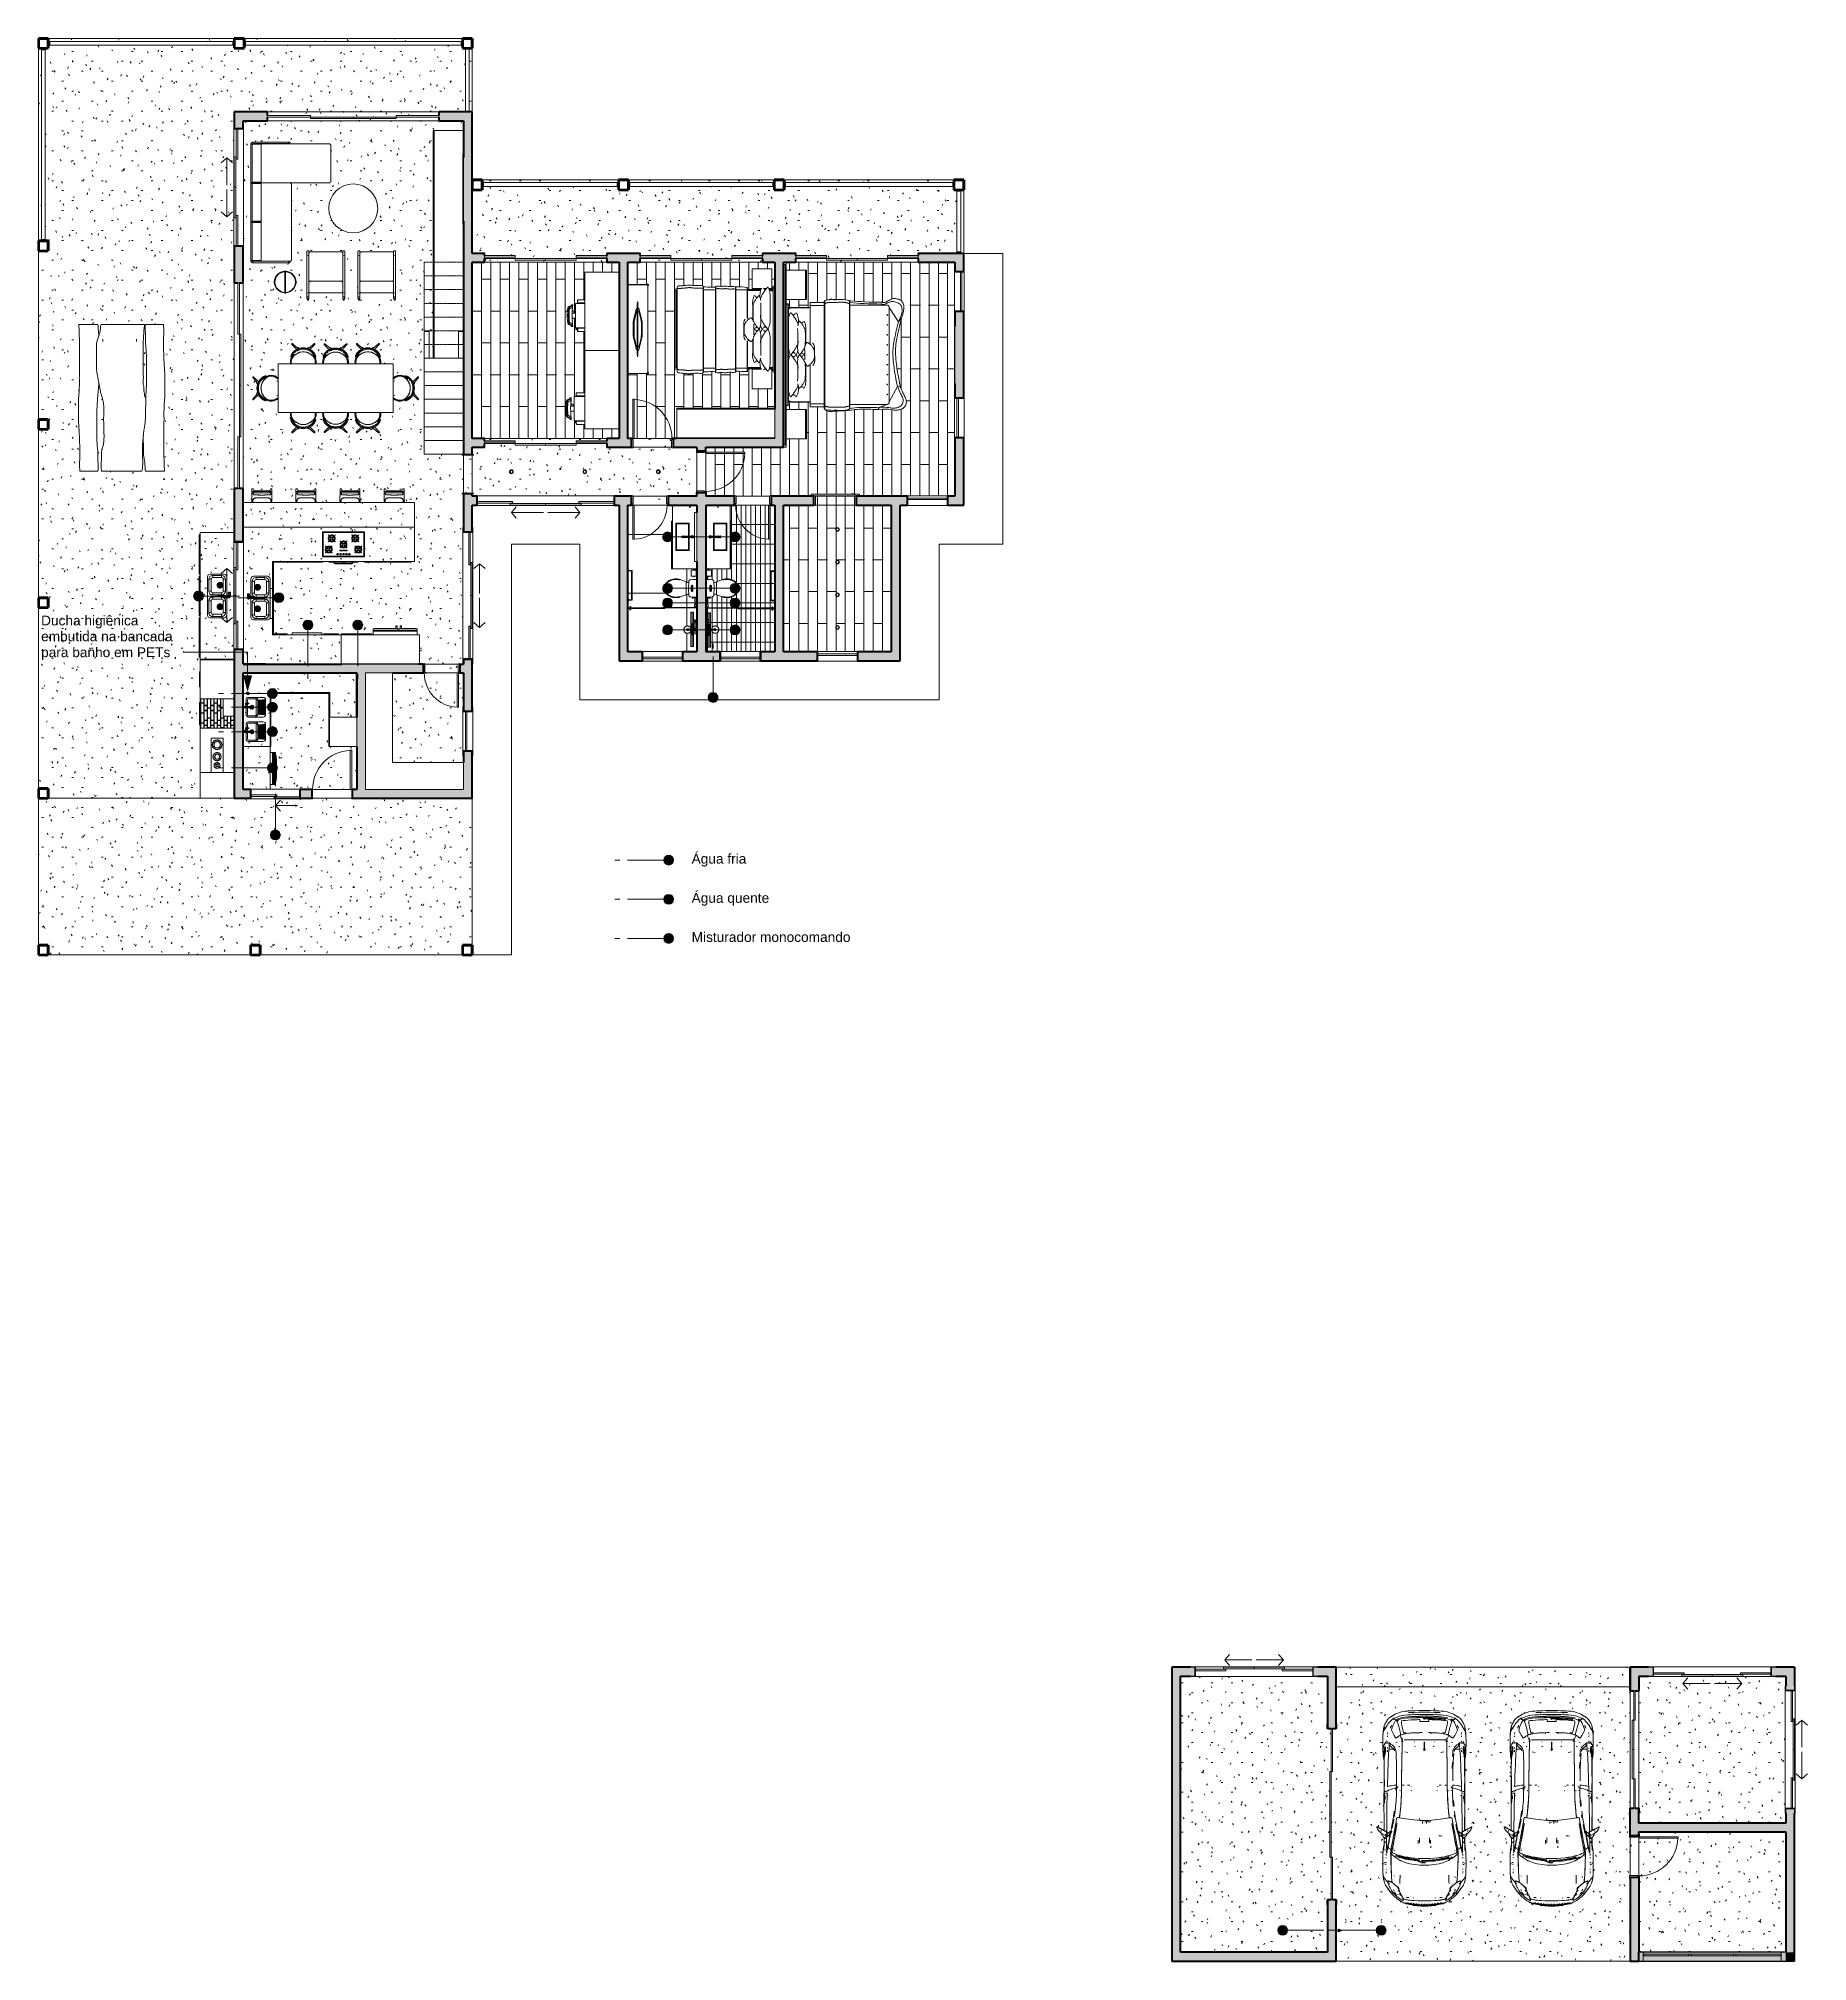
# Model space of a CAD drawing. Header units: millimetres. Extents: x -11245 to 24889, y -43080 to -3800.
import ezdxf

# ---------------------------------------------------------------- set-up
doc = ezdxf.new("R2010")
doc.units = ezdxf.units.MM
for name, pattern in [('_Tracejado médio', [4, 3, -1]), ('Overhead', [3.96875, 2.38125, -1.5875]), ('Projeção', [3.96875, 2.38125, -1.5875])]:
    doc.linetypes.add(name, pattern=pattern)
for name, color, linetype, lineweight in [('A-ANNO-NOTE', 131, 'Continuous', 9), ('A-AREA', 32, 'Continuous', 9), ('A-DOOR', 31, 'Continuous', 9), ('A-FLOR', 192, 'Continuous', 18), ('A-FLOR-PATT', 8, 'Continuous', 18), ('A-GENM', 13, 'Continuous', 9), ('A-GLAZ', 151, 'Continuous', 9), ('A-WALL', 113, 'Continuous', 18), ('A-WALL-PATT', 111, 'Continuous', 18), ('Balaústres', 7, 'Continuous', 9), ('C-TOPO', 7, 'Continuous', 9), ('Corrimãos superiores', 7, 'Continuous', 9), ('E-ELEC-EQPM', 71, 'Continuous', 9), ('E-LITE-EQPM', 33, 'Continuous', 9), ('G-ANNO-TEXT', 231, 'Continuous', 9), ('G-IMPT', 8, 'Continuous', 9), ('I-FURN', 30, 'Continuous', 9), ('P-SANR-FIXT', 6, 'Continuous', 9), ('Q-CASE', 31, 'Continuous', 9), ('S-COLS', 52, 'Continuous', 18), ('S-COLS-SYMB', 171, 'Continuous', 70), ('S-STRS', 31, 'Continuous', 9), ('S-STRS-MBND', 31, 'Overhead', 9)]:
    doc.layers.add(name, color=color, linetype=linetype, lineweight=lineweight)
doc.styles.add('Arial', font='arial.ttf', dxfattribs={"height": 200})
pattern_1 = [(0, (0, 0), (812.8, 203.2), [33.528, -576.072, 33.528, -576.072, -3251.2]), (0, (0, 0), (812.8, 203.2), [-1219.2, 33.528, -1185.672, 33.528, -576.072, -1422.4]), (0, (0, 0), (812.8, 203.2), [-3048, 33.528, -372.872, 33.528, -982.472]), (120, (304.8, 101.6), (-582.3764, 602.3054), [33.528, -576.072, 33.528, -576.072, -3251.2]), (120, (304.8, 101.6), (-582.3764, 602.3054), [-1219.2, 33.528, -1185.672, 33.528, -576.072, -1422.4]), (120, (304.8, 101.6), (-582.3764, 602.3054), [-3048, 33.528, -372.872, 33.528, -982.472]), (240, (406.4, 508), (-230.4236, -805.5054), [33.528, -576.072, 33.528, -576.072, -3251.2]), (240, (406.4, 508), (-230.4236, -805.5054), [-1219.2, 33.528, -1185.672, 33.528, -576.072, -1422.4]), (240, (406.4, 508), (-230.4236, -805.5054), [-3048, 33.528, -372.872, 33.528, -982.472])]
pattern_2 = [(126.87, (18306.15, -7761.22), (833.00223, -1249.4985), [208.25, -1874.25]), (116.565, (18181.2, -8011.12), (-416.5, 416.4998), [465.661, -465.661]), (108.435, (17972.95, -8011.12), (-416.5009, 832.9995), [263.418, -1053.671])]
pattern_3 = [(126.87, (18306.15, -7761.22), (833.00223, -1249.4985), [208.25, -1874.25]), (116.565, (18181.2, -8011.12), (-416.5004, 416.5007), [465.661, -465.661]), (108.435, (17972.95, -8011.12), (-416.5009, 832.9995), [263.418, -1053.671])]
pattern_4 = [(270, (17889.65, -7594.62), (203.2, -812.8), [33.528, -576.072, 33.528, -3827.272]), (270, (17889.65, -7594.62), (203.2, -812.8), [-643.128, -576.072, 33.528, -1185.672, -2032]), (270, (17889.65, -7594.62), (203.2, -812.8), [-2438.4, 33.528, -576.072, 33.528, -1388.872]), (270, (17889.65, -7594.62), (203.2, -812.8), [-3081.528, -372.872, 33.528, -982.472]), (30, (17991.25, -7899.42), (602.3054, 582.3764), [33.528, -576.072, 33.528, -3827.272]), (30, (17991.25, -7899.42), (602.3054, 582.3764), [-643.128, -576.072, 33.528, -1185.672, -2032]), (30, (17991.25, -7899.42), (602.3054, 582.3764), [-2438.4, 33.528, -576.072, 33.528, -1388.872]), (30, (17991.25, -7899.42), (602.3054, 582.3764), [-3081.528, -372.872, 33.528, -982.472]), (150, (18397.65, -8001.02), (-805.5054, 230.4236), [33.528, -576.072, 33.528, -3827.272]), (150, (18397.65, -8001.02), (-805.5054, 230.4236), [-643.128, -576.072, 33.528, -1185.672, -2032]), (150, (18397.65, -8001.02), (-805.5054, 230.4236), [-2438.4, 33.528, -576.072, 33.528, -1388.872]), (150, (18397.65, -8001.02), (-805.5054, 230.4236), [-3081.528, -372.872, 33.528, -982.472])]
pattern_5 = [(180, (300, 9.53), (3e-14, 270.94), [193.675, -9.525]), (180, (300, 67.73), (3e-14, 270.94), [193.675, -9.525]), (90, (300, 9.53), (203.2, -1e-14), [58.21, -212.73]), (90, (106.33, 9.53), (203.2, -1e-14), [58.21, -212.73]), (180, (147.6, 77.26), (3e-14, 270.94), [193.675, -9.525, 92.075, -9.525]), (180, (147.6, 135.47), (3e-14, 270.94), [193.675, -9.525, 92.075, -9.525]), (90, (147.6, 77.26), (304.8, -2e-14), [58.21, -212.73]), (90, (-46.08, 77.26), (304.8, -2e-14), [58.21, -212.73]), (90, (-55.6, 77.26), (304.8, -2e-14), [58.21, -212.73]), (90, (-147.68, 77.26), (304.8, -2e-14), [58.21, -212.73]), (180, (198.4, 145), (3e-14, 270.94), [193.675, -9.525]), (180, (198.4, 203.2), (3e-14, 270.94), [193.675, -9.525]), (90, (198.4, 145), (203.2, -1e-14), [58.21, -212.73]), (90, (4.72, 145), (203.2, -1e-14), [58.21, -212.73]), (180, (147.6, 212.73), (3e-14, 270.94), [193.675, -9.525, 92.075, -9.525]), (180, (147.6, 270.94), (3e-14, 270.94), [193.675, -9.525, 92.075, -9.525]), (90, (147.6, 212.73), (304.8, -2e-14), [58.21, -212.73]), (90, (-46.08, 212.73), (304.8, -2e-14), [58.21, -212.73]), (90, (-55.6, 212.73), (304.8, -2e-14), [58.21, -212.73]), (90, (-147.68, 212.73), (304.8, -2e-14), [58.21, -212.73])]
pattern_6 = [(180, (-550, 9.53), (3e-14, 270.94), [193.68, -9.53]), (180, (-550, 67.73), (3e-14, 270.94), [193.675, -9.525]), (90, (-550, 9.53), (203.2, -1e-14), [58.21, -212.73]), (90, (-743.67, 9.53), (203.2, -1e-14), [58.21, -212.73]), (180, (-702.4, 77.26), (3e-14, 270.94), [193.675, -9.525, 92.075, -9.525]), (180, (-702.4, 135.47), (3e-14, 270.94), [193.675, -9.525, 92.075, -9.525]), (90, (-702.4, 77.26), (304.8, -2e-14), [58.21, -212.73]), (90, (-896.08, 77.26), (304.8, -2e-14), [58.21, -212.73]), (90, (-905.6, 77.26), (304.8, -2e-14), [58.21, -212.73]), (90, (-997.67, 77.26), (304.8, -2e-14), [58.21, -212.73]), (180, (-651.6, 145), (3e-14, 270.94), [193.675, -9.525]), (180, (-651.6, 203.2), (3e-14, 270.94), [193.675, -9.525]), (90, (-651.6, 145), (203.2, -1e-14), [58.21, -212.73]), (90, (-845.27, 145), (203.2, -1e-14), [58.21, -212.73]), (180, (-702.4, 212.73), (3e-14, 270.94), [193.675, -9.525, 92.075, -9.525]), (180, (-702.4, 270.94), (3e-14, 270.94), [193.675, -9.525, 92.075, -9.525]), (90, (-702.4, 212.73), (304.8, -2e-14), [58.21, -212.73]), (90, (-896.08, 212.73), (304.8, -2e-14), [58.21, -212.73]), (90, (-905.6, 212.73), (304.8, -2e-14), [58.21, -212.73]), (90, (-997.67, 212.73), (304.8, -2e-14), [58.21, -212.73])]
pattern_7 = [(0, (7064.62, 16759.65), (812.8, 203.2), [33.528, -576.072, 33.528, -576.072, -3251.2]), (0, (7064.62, 16759.65), (812.8, 203.2), [-1219.2, 33.528, -1185.672, 33.528, -576.072, -1422.4]), (0, (7064.62, 16759.65), (812.8, 203.2), [-3048, 33.528, -372.872, 33.528, -982.472]), (120, (7369.42, 16861.25), (-582.3764, 602.3054), [33.528, -576.072, 33.528, -3827.272]), (120, (7369.42, 16861.25), (-582.3764, 602.3054), [-643.128, -576.072, 33.528, -1185.672, -2032]), (120, (7369.42, 16861.25), (-582.3764, 602.3054), [-2438.4, 33.528, -576.072, 33.528, -1388.872]), (120, (7369.42, 16861.25), (-582.3764, 602.3054), [-3081.528, -372.872, 33.528, -982.472]), (240, (7471.02, 17267.65), (-230.4236, -805.5054), [33.528, -576.072, 33.528, -3827.272]), (240, (7471.02, 17267.65), (-230.4236, -805.5054), [-643.128, -576.072, 33.528, -1185.672, -2032]), (240, (7471.02, 17267.65), (-230.4236, -805.5054), [-2438.4, 33.528, -576.072, 33.528, -1388.872]), (240, (7471.02, 17267.65), (-230.4236, -805.5054), [-3081.528, -372.872, 33.528, -982.472])]

msp = doc.modelspace()

# ---------------------------------------------------------------- texts
at = {"layer": 'G-ANNO-TEXT', "color": 7, "char_height": 200, "attachment_point": 1, "style": 'Arial'}
for s, insert, width in [('Ducha higiênica ', (-11191, -15588), 2573.42), ('embutida na bancada ', (-11191, -15912), 3391.14), ('para banho em PETs', (-11191, -16237), 3270.88), ('Água fria', (2096, -20454), 1394.94), ('Água quente', (2096, -21254), 1964.13), ('Misturador monocomando', (2096, -22054), 4016.45)]:
    msp.add_mtext(s, dxfattribs=dict(at, insert=insert, width=width))

# ---------------------------------------------------------------- blocks, each defined once
blk = doc.blocks.new('Porta correr 4 folhas - 250 x 210-3560947-PONTOS HIDRÁULICOS TÉRREO')
at = {"layer": 'A-DOOR', "lineweight": 18}
for p, q in [((-1249, 100), (-1349, 100)), ((-1349, 100), (-1349, 90)), ((-1249, 15), (-1249, 100)), ((1349, 100), (1249, 100)), ((1249, 100), (1249, 15)), ((1349, 90), (1349, 100)), ((-1349, -90), (-1349, -100)), ((-1349, -100), (-1249, -100)), ((-1249, -100), (-1249, -45)), ((1249, -45), (1249, -100)), ((1249, -100), (1349, -100)), ((1349, -100), (1349, -90))]:
    blk.add_line(p, q, dxfattribs=at)
at = {"layer": 'A-DOOR'}
for p, q in [((-625, 15), (-1250, 15)), ((-1250, 15), (-1250, -15)), ((0, 45), (-625, 45)), ((-625, 45), (-625, 15)), ((-625, 15), (0, 15)), ((-625, -15), (-625, 15)), ((0, 15), (0, 45)), ((0, 45), (625, 45)), ((0, 15), (0, 45)), ((625, 15), (0, 15)), ((625, 45), (625, 15)), ((625, -15), (625, 15)), ((625, 15), (1250, 15)), ((1250, 15), (1250, -15)), ((-625, -15), (-1250, -15)), ((-1250, -15), (-1250, -45)), ((-1250, -15), (-625, -15)), ((-1250, -45), (-625, -45)), ((-625, -45), (-625, -15)), ((625, -45), (625, -15)), ((625, -15), (1250, -15)), ((1250, -15), (625, -15)), ((1250, -45), (625, -45)), ((1250, -15), (1250, -45))]:
    blk.add_line(p, q, dxfattribs=at)
blk = doc.blocks.new('Janela basculante e folha fixa - 80 x 160 cm 2-4390414-PONTOS HIDRÁULICOS TÉRREO')
at = {"layer": 'A-GLAZ', "lineweight": 18}
for p, q in [((-413, 100), (-508, 100)), ((-508, 100), (-508, 90)), ((-408, -95), (-408, 95)), ((392, 95), (392, -95)), ((492, 100), (397, 100)), ((492, 90), (492, 100)), ((-508, -90), (-508, -100)), ((-508, -100), (-413, -100)), ((-408, -50), (-408, -20)), ((-408, -20), (392, -20)), ((392, -50), (-408, -50)), ((392, -20), (392, -50)), ((397, -100), (492, -100)), ((492, -100), (492, -90))]:
    blk.add_line(p, q, dxfattribs=at)
at = {"layer": 'A-GLAZ'}
for p, q in [((-418, -90), (-418, 90)), ((397, 100), (-413, 100)), ((402, 90), (402, -90)), ((-413, -100), (397, -100))]:
    blk.add_line(p, q, dxfattribs=at)
at = {"layer": 'A-GLAZ', "lineweight": 18}
for centre, start, end in [((-413, 95), 360, 90), ((397, 95), 90, 180), ((-413, -95), 270, 360), ((397, -95), 180, 270)]:
    blk.add_arc(centre, 5, start, end, dxfattribs=at)
at = {"layer": 'A-GLAZ'}
for points, knots in [([(-413, 100), (-413, 100), (-412, 100), (-411, 100), (-411, 99), (-411, 99)], [0, 0, 0, 0, 0.1666667, 0.25, 0.3333333, 0.3333333, 0.3333333, 0.3333333]), ([(-409, 97), (-409, 97), (-409, 97), (-408, 96), (-408, 95), (-408, 95)], [0.6666667, 0.6666667, 0.6666667, 0.6666667, 0.75, 0.8333333, 1, 1, 1, 1]), ([(392, 97), (392, 97), (392, 97), (392, 96), (392, 95), (392, 95)], [0.6666667, 0.6666667, 0.6666667, 0.6666667, 0.75, 0.8333333, 1, 1, 1, 1]), ([(397, 100), (396, 100), (396, 100), (395, 100), (395, 99), (394, 99)], [0, 0, 0, 0, 0.1666667, 0.25, 0.3333333, 0.3333333, 0.3333333, 0.3333333]), ([(-411, -99), (-411, -99), (-411, -99), (-411, -100), (-412, -100), (-413, -100), (-413, -100)], [0.6666667, 0.6666667, 0.6666667, 0.6666667, 0.7083333, 0.75, 0.8333333, 1, 1, 1, 1]), ([(-408, -95), (-408, -95), (-408, -96), (-409, -97), (-409, -97), (-409, -97)], [0, 0, 0, 0, 0.1666667, 0.25, 0.3333333, 0.3333333, 0.3333333, 0.3333333]), ([(392, -95), (392, -95), (392, -96), (392, -97), (392, -97), (392, -97)], [0, 0, 0, 0, 0.1666667, 0.25, 0.3333333, 0.3333333, 0.3333333, 0.3333333]), ([(394, -99), (394, -99), (395, -99), (395, -100), (396, -100), (396, -100), (397, -100)], [0.6666667, 0.6666667, 0.6666667, 0.6666667, 0.7083333, 0.75, 0.8333333, 1, 1, 1, 1])]:
    blk.add_open_spline(points, degree=3, knots=knots, dxfattribs=at)
blk = doc.blocks.new('Janela basculante e folha fixa - 80 x 160 cm 2-4390463-PONTOS HIDRÁULICOS TÉRREO')
at = {"layer": 'A-GLAZ', "lineweight": 18}
for p, q in [((-413, 100), (-508, 100)), ((-508, 100), (-508, 90)), ((-408, -95), (-408, 95)), ((392, 95), (392, -95)), ((492, 100), (397, 100)), ((492, 90), (492, 100)), ((-508, -90), (-508, -100)), ((-508, -100), (-413, -100)), ((-408, -50), (-408, -20)), ((-408, -20), (392, -20)), ((392, -50), (-408, -50)), ((392, -20), (392, -50)), ((397, -100), (492, -100)), ((492, -100), (492, -90))]:
    blk.add_line(p, q, dxfattribs=at)
at = {"layer": 'A-GLAZ'}
for p, q in [((-418, -90), (-418, 90)), ((397, 100), (-413, 100)), ((402, 90), (402, -90)), ((-413, -100), (397, -100))]:
    blk.add_line(p, q, dxfattribs=at)
at = {"layer": 'A-GLAZ', "lineweight": 18}
for centre, start, end in [((-413, 95), 360, 90), ((397, 95), 90, 180), ((-413, -95), 270, 360), ((397, -95), 180, 270)]:
    blk.add_arc(centre, 5, start, end, dxfattribs=at)
at = {"layer": 'A-GLAZ'}
for points, knots in [([(-413, 100), (-413, 100), (-412, 100), (-411, 100), (-411, 99), (-411, 99)], [0, 0, 0, 0, 0.1666667, 0.25, 0.3333333, 0.3333333, 0.3333333, 0.3333333]), ([(-409, 97), (-409, 97), (-409, 97), (-408, 96), (-408, 95), (-408, 95)], [0.6666667, 0.6666667, 0.6666667, 0.6666667, 0.75, 0.8333333, 1, 1, 1, 1]), ([(392, 97), (392, 97), (392, 97), (392, 96), (392, 95), (392, 95)], [0.6666667, 0.6666667, 0.6666667, 0.6666667, 0.75, 0.8333333, 1, 1, 1, 1]), ([(397, 100), (396, 100), (396, 100), (395, 100), (395, 99), (394, 99)], [0, 0, 0, 0, 0.1666667, 0.25, 0.3333333, 0.3333333, 0.3333333, 0.3333333]), ([(-411, -99), (-411, -99), (-411, -99), (-411, -100), (-412, -100), (-413, -100), (-413, -100)], [0.6666667, 0.6666667, 0.6666667, 0.6666667, 0.7083333, 0.75, 0.8333333, 1, 1, 1, 1]), ([(-408, -95), (-408, -95), (-408, -96), (-409, -97), (-409, -97), (-409, -97)], [0, 0, 0, 0, 0.1666667, 0.25, 0.3333333, 0.3333333, 0.3333333, 0.3333333]), ([(392, -95), (392, -95), (392, -96), (392, -97), (392, -97), (392, -97)], [0, 0, 0, 0, 0.1666667, 0.25, 0.3333333, 0.3333333, 0.3333333, 0.3333333]), ([(394, -99), (394, -99), (395, -99), (395, -100), (396, -100), (396, -100), (397, -100)], [0.6666667, 0.6666667, 0.6666667, 0.6666667, 0.7083333, 0.75, 0.8333333, 1, 1, 1, 1])]:
    blk.add_open_spline(points, degree=3, knots=knots, dxfattribs=at)
blk = doc.blocks.new('Pilar de Madeira - 20x20cm-4274178-PONTOS HIDRÁULICOS TÉRREO')
at = {"layer": 'S-COLS', "lineweight": 60}
for p, q in [((100, 100), (-100, 100)), ((-100, 100), (-100, -100)), ((100, -100), (100, 100)), ((-100, -100), (100, -100))]:
    blk.add_line(p, q, dxfattribs=at)
at = {"layer": 'S-COLS-SYMB'}
for p, q in [((-100, 100), (-100, -100)), ((-100, 100), (100, 100)), ((100, 100), (100, -100)), ((-100, -100), (100, -100))]:
    blk.add_line(p, q, dxfattribs=at)
blk = doc.blocks.new('Pilar de Madeira - 20x20cm-4274203-PONTOS HIDRÁULICOS TÉRREO')
at = {"layer": 'S-COLS', "lineweight": 60}
for p, q in [((100, 100), (-100, 100)), ((-100, 100), (-100, -100)), ((100, -100), (100, 100)), ((-100, -100), (100, -100))]:
    blk.add_line(p, q, dxfattribs=at)
at = {"layer": 'S-COLS-SYMB'}
for p, q in [((-100, 100), (-100, -100)), ((-100, 100), (100, 100)), ((100, 100), (100, -100)), ((-100, -100), (100, -100))]:
    blk.add_line(p, q, dxfattribs=at)
blk = doc.blocks.new('Mesa de Jantar Skogsta - Único-4553119-PONTOS HIDRÁULICOS TÉRREO')
at = {"layer": 'I-FURN', "color": 254}
for p, q in [((1175, 500), (-1175, 500)), ((-1175, 500), (-1175, -500)), ((1175, -500), (1175, 500)), ((-1175, -500), (1175, -500))]:
    blk.add_line(p, q, dxfattribs=at)
blk = doc.blocks.new('Pilar de Madeira - 20x20cm-4274204-PONTOS HIDRÁULICOS TÉRREO')
at = {"layer": 'S-COLS', "lineweight": 60}
for p, q in [((100, 100), (-100, 100)), ((-100, 100), (-100, -100)), ((100, -100), (100, 100)), ((-100, -100), (100, -100))]:
    blk.add_line(p, q, dxfattribs=at)
at = {"layer": 'S-COLS-SYMB'}
for p, q in [((-100, 100), (-100, -100)), ((-100, 100), (100, 100)), ((100, 100), (100, -100)), ((-100, -100), (100, -100))]:
    blk.add_line(p, q, dxfattribs=at)
blk = doc.blocks.new('CRT_POR_Abrir_1 Folha_Madeira - 70 x 210 cm-3907157-PONTOS HIDRÁULICOS TÉRREO')
at = {"layer": 'A-DOOR', "lineweight": 18}
for p, q in [((-350, 790), (-320, 790)), ((-350, 90), (-350, 790)), ((-320, 790), (-320, 90)), ((-450, 100), (-355, 100)), ((-320, 90), (-350, 90)), ((-350, 90), (-350, 60)), ((-350, 60), (-340, 60)), ((-340, 60), (-340, -95)), ((340, 60), (350, 60)), ((340, -95), (340, 60)), ((350, 60), (350, 95)), ((355, 100), (450, 100)), ((450, 100), (450, 90)), ((-345, -100), (-450, -100)), ((450, -100), (345, -100)), ((450, -90), (450, -100))]:
    blk.add_line(p, q, dxfattribs=at)
at = {"layer": 'A-DOOR'}
for p, q in [((-350, 90), (-350, 790)), ((-350, 90), (350, 90)), ((350, 90), (-320, 90)), ((-340, -90), (340, -90)), ((-340, -90), (340, -90))]:
    blk.add_line(p, q, dxfattribs=at)
blk.add_arc((-350, 90), 700, 0, 87.5343, dxfattribs=at)
at = {"layer": 'A-DOOR', "lineweight": 18}
for centre, start, end in [((-355, 95), 0, 90), ((355, 95), 90, 180), ((-345, -95), 270, 0), ((345, -95), 180, 270)]:
    blk.add_arc(centre, 5, start, end, dxfattribs=at)
blk = doc.blocks.new('A Cadeira de Jantar - Natural-4761653-PONTOS HIDRÁULICOS TÉRREO')
at = {"layer": 'I-FURN', "color": 254}
for p, q in [((-232, 142), (-133, 39)), ((-219, 157), (-110, 68)), ((-141, 24), (-131, 7)), ((110, 68), (219, 157)), ((131, 7), (141, 24)), ((133, 39), (232, 142)), ((-255, -220), (-251, -252)), ((-253, -112), (-242, -112)), ((-239, -173), (-245, -220)), ((-245, -220), (-242, -252)), ((-245, -220), (-242, -252)), ((-242, -102), (-220, -106)), ((-242, -112), (-219, -112)), ((-221, -129), (-239, -173)), ((-194, -92), (-221, -129)), ((221, -129), (193, -91)), ((219, -112), (242, -112)), ((220, -106), (242, -102)), ((239, -173), (221, -129)), ((245, -220), (239, -173)), ((242, -112), (253, -112)), ((242, -252), (245, -220)), ((242, -252), (245, -220)), ((251, -252), (255, -220)), ((265, -220), (262, -252))]:
    blk.add_line(p, q, dxfattribs=at)
at = {"layer": 'I-FURN', "color": 254, "flags": 128}
for points in [[(-113, 50), (-111, 57), (-110, 67), (-110, 67)], [(-90, 66), (-90, 68), (-91, 70), (-92, 72), (-93, 73), (-94, 74), (-94, 74), (-95, 75), (-95, 75), (-96, 75), (-96, 75), (-97, 75), (-97, 75), (-97, 75), (-97, 76), (-98, 76), (-98, 76), (-98, 76), (-98, 76), (-98, 76), (-98, 76), (-98, 76), (-99, 76), (-99, 76), (-99, 76), (-99, 76), (-99, 76), (-99, 76), (-99, 76), (-99, 76), (-99, 76), (-99, 76), (-99, 76), (-100, 76), (-100, 76), (-100, 76), (-100, 76), (-100, 76), (-100, 76), (-100, 76), (-100, 76), (-100, 76), (-100, 76), (-100, 76), (-100, 76), (-100, 76), (-100, 76), (-101, 76), (-101, 76), (-101, 76), (-101, 76), (-101, 76), (-101, 76), (-101, 76), (-101, 76), (-101, 76), (-101, 76), (-101, 76), (-102, 76), (-102, 76), (-102, 76), (-102, 76), (-102, 76), (-102, 76), (-103, 76), (-103, 76), (-103, 75), (-103, 75), (-104, 75), (-104, 75), (-104, 75), (-105, 75), (-105, 74), (-106, 74), (-107, 73), (-108, 72), (-109, 71), (-109, 69), (-110, 67), (-110, 66)], [(-100, 76), (-103, 75), (-105, 74), (-107, 73), (-109, 71), (-110, 68), (-110, 66), (-110, 63), (-109, 61), (-107, 59), (-105, 57), (-103, 56), (-100, 56)], [(-101, 44), (-60, 56), (-18, 62), (24, 62), (66, 55), (101, 44)], [(-100, 56), (-97, 56), (-95, 57), (-93, 59), (-91, 61), (-90, 63), (-90, 66), (-90, 68), (-91, 71), (-93, 73), (-95, 74), (-97, 75), (-100, 76)], [(-89, 58), (-90, 67), (-90, 67)], [(89, 58), (90, 67), (90, 67)], [(110, 66), (110, 68), (109, 70), (108, 72), (107, 73), (106, 74), (106, 74), (105, 75), (105, 75), (104, 75), (104, 75), (103, 75), (103, 75), (103, 75), (103, 76), (102, 76), (102, 76), (102, 76), (102, 76), (102, 76), (102, 76), (102, 76), (101, 76), (101, 76), (101, 76), (101, 76), (101, 76), (101, 76), (101, 76), (101, 76), (101, 76), (101, 76), (101, 76), (100, 76), (100, 76), (100, 76), (100, 76), (100, 76), (100, 76), (100, 76), (100, 76), (100, 76), (100, 76), (100, 76), (100, 76), (100, 76), (100, 76), (99, 76), (99, 76), (99, 76), (99, 76), (99, 76), (99, 76), (99, 76), (99, 76), (99, 76), (99, 76), (99, 76), (98, 76), (98, 76), (98, 76), (98, 76), (98, 76), (98, 76), (97, 76), (97, 76), (97, 75), (97, 75), (96, 75), (96, 75), (96, 75), (95, 75), (95, 74), (94, 74), (93, 73), (92, 72), (91, 71), (91, 69), (90, 67), (90, 66)], [(100, 76), (97, 75), (95, 74), (93, 73), (91, 71), (90, 68), (90, 66), (90, 63), (91, 61), (93, 59), (95, 57), (97, 56), (100, 56)], [(100, 56), (103, 56), (105, 57), (107, 59), (109, 61), (110, 63), (110, 66), (110, 68), (109, 71), (107, 73), (105, 74), (103, 75), (100, 76)], [(113, 50), (111, 57), (110, 67), (110, 67)], [(-265, -220), (-262, -184), (-252, -150), (-237, -116), (-235, -114)], [(-262, -252), (-264, -236), (-265, -220)], [(-222, -115), (-233, -130), (-249, -174), (-255, -220)], [(-194, -92), (-221, -129), (-239, -173), (-245, -220)], [(-196, -94), (-184, -83), (-163, -66), (-135, -48)], [(135, -48), (99, -29), (61, -17), (20, -10), (-21, -10), (-61, -17), (-99, -29), (-135, -48)], [(50, -14), (0, -10), (-51, -15)], [(50, -14), (0, -10), (-51, -15)], [(196, -94), (184, -83), (163, -66), (135, -48)], [(245, -220), (239, -173), (221, -129), (193, -91)], [(255, -220), (249, -174), (233, -130), (222, -115)], [(234, -114), (246, -134), (258, -168), (264, -204), (265, -220)]]:
    blk.add_lwpolyline(points, dxfattribs=at)
at = {"layer": 'I-FURN', "color": 254}
for centre, radius, start, end in [((-225, 149), 10, 30, 210), ((-225, 149), 10, 210, 223.8622), ((-103, 37), 20, 114.3035, 146.6906), ((-103, 37), 20, 114.3035, 146.6906), ((103, 37), 20, 33.3037, 65.6965), ((103, 37), 20, 33.3037, 65.6965), ((225, 149), 10, 330, 150), ((225, 149), 10, 316.1378, 330)]:
    blk.add_arc(centre, radius, start, end, dxfattribs=at)
for centre, major_axis, ratio, start_param, end_param in [((0, -205), (284, 0), 0.978148, 0.97974, 2.161853), ((0, -205), (274, 0), 0.978148, 2.089683, 2.104927), ((0, -205), (274, 0), 0.978148, 2.090598, 2.102856), ((0, -205), (274, 0), 0.978148, 1.968458, 2.048553), ((-100, 66), (10, 0), 0.985248, 1.570833, 3.403384), ((-100, 66), (10, 0), 0.985248, 3.403386, 3.665164), ((-100, 66), (10, 0), 0.985248, 3.665179, 4.450547), ((-100, 66), (10, 0), 0.985248, 4.450559, 4.712353), ((-100, 66), (10, 0), 0.985248, 6.021394, 7.853945), ((-100, 66), (10, 0), 0.985248, 4.712425, 4.974219), ((0, -205), (274, 0), 0.978148, 1.198457, 1.943118), ((-100, 66), (10, 0), 0.985248, 4.974231, 5.759599), ((0, -205), (274, 0), 0.978148, 1.905949, 1.931638), ((0, -205), (254, 0), 0.978148, 1.586231, 1.947965), ((-100, 66), (10, 0), 0.985248, 5.759614, 6.021392), ((0, -205), (274, 0), 0.978148, 1.769031, 1.905946), ((0, -205), (254, 0), 0.978148, 1.75044, 1.775718), ((0, -205), (274, 0), 0.978148, 1.382212, 1.759381), ((0, -205), (274, 0), 0.978148, 1.719182, 1.744147), ((0, -205), (274, 0), 0.978148, 1.424182, 1.717416), ((0, -205), (254, 0), 0.978148, 1.555459, 1.586166), ((0, -205), (254, 0), 0.978148, 1.193628, 1.555355), ((0, -205), (274, 0), 0.978148, 1.39742, 1.42418), ((0, -205), (254, 0), 0.978148, 1.365918, 1.391178), ((0, -205), (274, 0), 0.978148, 1.235662, 1.372558), ((100, 66), (10, 0), 0.985248, 1.570833, 3.403384), ((100, 66), (10, 0), 0.985248, 3.403386, 3.665164), ((0, -205), (274, 0), 0.978148, 1.209937, 1.23566), ((100, 66), (10, 0), 0.985248, 3.665179, 4.450547), ((100, 66), (-10, 0), 0.985248, 1.308967, 1.57076), ((100, 66), (-10, 0), 0.985248, 2.879801, 4.712353), ((100, 66), (10, 0), 0.985248, 4.712425, 4.974219), ((100, 66), (10, 0), 0.985248, 4.974231, 5.759599), ((0, -205), (274, 0), 0.978148, 1.09306, 1.173113), ((100, 66), (10, 0), 0.985248, 5.759614, 6.021392), ((0, -205), (274, 0), 0.978148, 1.036666, 1.051905), ((0, -205), (274, 0), 0.978148, 1.038737, 1.050984), ((0, -258), (254, 0), 0.978148, 1.945706, 2.13303), ((0, -258), (254, 0), 0.978148, 1.758295, 1.945619), ((0, -258), (254, 0), 0.978148, 1.570862, 1.758208), ((0, -258), (254, 0), 0.978148, 1.383422, 1.570796), ((0, -258), (254, 0), 0.978148, 1.008562, 1.383385)]:
    blk.add_ellipse(centre, major_axis=major_axis, ratio=ratio, start_param=start_param, end_param=end_param, dxfattribs=at)
for points in [[(-233, -53), (-230, -49), (-224, -39), (-214, -25), (-201, -10), (-188, 3), (-173, 15), (-163, 22), (-158, 26)], [(-125, 11), (-124, 11), (-123, 12), (-121, 13)], [(-124, 11), (-123, 12), (-122, 12), (-121, 13)], [(-121, 13), (-112, 18), (-103, 22), (-93, 26)], [(-99, 40), (-99, 40), (-99, 41), (-100, 42), (-100, 43), (-101, 44), (-101, 44), (-101, 44)], [(-99, 41), (-99, 41), (-99, 40), (-99, 40)], [(-98, 38), (-98, 39), (-99, 39), (-99, 40)], [(-98, 38), (-98, 38), (-98, 37), (-97, 37)], [(-97, 37), (-98, 37), (-98, 38), (-98, 38)], [(-97, 37), (-97, 36), (-97, 36), (-97, 35)], [(-97, 35), (-97, 36), (-97, 36), (-97, 37)], [(-97, 35), (-97, 34), (-96, 34), (-96, 33)], [(-96, 33), (-96, 34), (-97, 34), (-97, 35)], [(-95, 32), (-96, 32), (-96, 33), (-96, 33)], [(-94, 29), (-95, 29), (-95, 30), (-95, 31), (-95, 32)], [(-95, 30), (-95, 30), (-95, 29), (-94, 29)], [(-94, 28), (-94, 27), (-94, 27), (-93, 26), (-93, 26), (-93, 26)], [(-93, 26), (-93, 26), (-93, 26), (-94, 27), (-94, 27), (-94, 28)], [(94, 28), (94, 27), (94, 27), (93, 26), (93, 26), (93, 26)], [(93, 26), (103, 22), (112, 18), (121, 13)], [(95, 32), (95, 31), (95, 30), (95, 29), (94, 29)], [(96, 33), (96, 33), (96, 32), (95, 32)], [(96, 33), (96, 34), (97, 34), (97, 35)], [(97, 35), (97, 34), (96, 34), (96, 33)], [(97, 37), (98, 37), (98, 38), (98, 38)], [(98, 38), (98, 38), (98, 37), (97, 37)], [(97, 35), (97, 36), (97, 36), (97, 37)], [(97, 37), (97, 36), (97, 36), (97, 35)], [(98, 38), (98, 39), (99, 39), (99, 40)], [(99, 40), (99, 39), (98, 39), (98, 38)], [(101, 44), (101, 44), (101, 44), (100, 43), (100, 42), (99, 41), (99, 40), (99, 40)], [(99, 41), (99, 42), (100, 42), (100, 43), (100, 43)], [(99, 40), (99, 40), (99, 41), (99, 41)], [(121, 13), (122, 12), (123, 12), (124, 11)], [(121, 13), (123, 12), (124, 11), (125, 11)], [(158, 26), (163, 22), (173, 15), (188, 3), (201, -10), (214, -25), (224, -39), (230, -49), (233, -53)], [(-218, -49), (-219, -50), (-220, -52), (-221, -53)], [(-218, -50), (-219, -51), (-220, -52), (-221, -53)], [(-221, -110), (-221, -110), (-221, -109), (-221, -108)], [(-220, -106), (-220, -104), (-219, -101), (-218, -97)], [(-215, -45), (-216, -46), (-217, -47), (-218, -48)], [(-208, -105), (-209, -106), (-210, -107), (-211, -107)], [(-195, -93), (-198, -96), (-204, -101), (-208, -105), (-210, -106)], [(-196, -94), (-196, -94), (-195, -94), (-195, -93), (-195, -93)], [(-195, -53), (-195, -53), (-194, -52), (-194, -51)], [(-195, -53), (-195, -53), (-195, -53), (-195, -52)], [(-181, -80), (-186, -85), (-191, -89), (-195, -93)], [(-195, -94), (-195, -94), (-195, -93), (-195, -93)], [(-195, -93), (-195, -93), (-195, -94), (-195, -94)], [(-177, -78), (-178, -78), (-179, -79), (-180, -80)], [(-160, -64), (-166, -69), (-172, -73), (-178, -78)], [(-177, -31), (-177, -30), (-176, -29), (-175, -29)], [(-176, -29), (-169, -22), (-162, -15), (-154, -9)], [(-156, -61), (-157, -62), (-158, -63), (-160, -64)], [(-135, -48), (-143, -52), (-150, -57), (-156, -61)], [(-154, -9), (-153, -8), (-151, -7), (-150, -6)], [(-154, -9), (-153, -8), (-152, -8), (-152, -7)], [(-135, -48), (-122, -39), (-93, -25), (-48, -12), (0, -8), (48, -12), (93, -25), (122, -39), (135, -48)], [(156, -61), (149, -56), (142, -52), (135, -48)], [(150, -6), (151, -7), (153, -8), (154, -9)], [(152, -7), (152, -8), (153, -8), (154, -9)], [(154, -9), (161, -15), (168, -21), (175, -28)], [(178, -78), (173, -74), (167, -69), (161, -65)], [(175, -29), (176, -30), (177, -31), (178, -32)], [(177, -30), (177, -31), (178, -31), (178, -32)], [(182, -82), (181, -80), (179, -79), (177, -78)], [(195, -93), (191, -89), (187, -85), (181, -81)], [(195, -93), (195, -93), (195, -94), (195, -94)], [(196, -94), (196, -94), (195, -94), (195, -93), (195, -93)], [(195, -94), (195, -94), (195, -93), (195, -93)], [(197, -95), (197, -94), (196, -94), (195, -93)], [(209, -76), (210, -79), (211, -81), (212, -83)], [(218, -48), (217, -47), (216, -46), (215, -45)], [(217, -94), (217, -95), (218, -96), (218, -97)], [(221, -53), (220, -52), (219, -51), (218, -49)], [(221, -53), (220, -52), (219, -50), (218, -49)], [(218, -97), (219, -101), (220, -104), (220, -106)], [(220, -106), (221, -107), (221, -108), (221, -109)]]:
    blk.add_open_spline(points, degree=3, dxfattribs=at)
for points, knots in [([(-139, 26), (-145, 22), (-156, 15), (-172, 4), (-186, -10), (-200, -24), (-208, -35), (-212, -41), (-213, -41)], [-1, -1, -1, -1, -0.8333333, -0.6666667, -0.5, -0.3333333, -0.1666667, -0.1364529, -0.1364529, -0.1364529, -0.1364529]), ([(-139, 26), (-145, 22), (-156, 15), (-171, 4), (-186, -10), (-199, -24), (-208, -34), (-212, -40), (-212, -41)], [0, 0, 0, 0, 0.1666667, 0.3333333, 0.5, 0.6666667, 0.8333333, 0.8554745, 0.8554745, 0.8554745, 0.8554745]), ([(-133, 29), (-139, 26), (-149, 20), (-169, 5), (-183, -7), (-192, -16)], [0.25, 0.25, 0.25, 0.25, 0.375, 0.5, 0.75, 0.75, 0.75, 0.75]), ([(-101, 44), (-100, 44), (-100, 43), (-100, 42), (-99, 41), (-99, 41)], [-0.8823529, -0.8823529, -0.8823529, -0.8823529, -0.8676471, -0.7352941, -0.7058824, -0.7058824, -0.7058824, -0.7058824]), ([(-99, 40), (-99, 39), (-98, 39), (-98, 38), (-98, 38)], [-0.64686974, -0.64686974, -0.64686974, -0.64686974, -0.60294118, -0.58823529, -0.58823529, -0.58823529, -0.58823529]), ([(-96, 33), (-96, 33), (-95, 32), (-95, 31), (-95, 30)], [-0.411673, -0.411673, -0.411673, -0.411673, -0.3529412, -0.2941176, -0.2941176, -0.2941176, -0.2941176]), ([(93, 26), (93, 26), (94, 26), (94, 27), (94, 28)], [-1, -1, -1, -1, -0.8676471, -0.8235294, -0.8235294, -0.8235294, -0.8235294]), ([(94, 29), (94, 29), (95, 30), (95, 32), (96, 33), (96, 33)], [-0.7647059, -0.7647059, -0.7647059, -0.7647059, -0.7352941, -0.6029412, -0.588327, -0.588327, -0.588327, -0.588327]), ([(215, -44), (212, -40), (205, -30), (188, -12), (165, 10), (144, 23), (133, 29)], [-1, -1, -1, -1, -0.875, -0.75, -0.5, -0.25, -0.25, -0.25, -0.25]), ([(213, -41), (212, -40), (208, -35), (199, -24), (186, -10), (171, 4), (156, 15), (145, 22), (139, 26)], [0.1377018, 0.1377018, 0.1377018, 0.1377018, 0.1666667, 0.3333333, 0.5, 0.6666667, 0.8333333, 1, 1, 1, 1]), ([(214, -42), (213, -41), (208, -35), (200, -24), (186, -10), (172, 4), (156, 15), (145, 22), (139, 26)], [-0.8727817, -0.8727817, -0.8727817, -0.8727817, -0.8333333, -0.6666667, -0.5, -0.3333333, -0.1666667, 0, 0, 0, 0]), ([(-252, -112), (-253, -112), (-255, -112), (-255, -108), (-253, -98), (-249, -86), (-242, -71), (-236, -59), (-233, -53)], [-0.6666667, -0.6666667, -0.6666667, -0.6666667, -0.5833333, -0.4444444, -0.3333333, -0.2222222, -0.1111111, 0, 0, 0, 0]), ([(-221, -53), (-224, -59), (-230, -71), (-237, -86), (-241, -98), (-244, -108), (-243, -112), (-242, -112), (-241, -112)], [0, 0, 0, 0, 0.1111111, 0.2222222, 0.3333333, 0.4444444, 0.5833333, 0.6666667, 0.6666667, 0.6666667, 0.6666667]), ([(-221, -53), (-225, -61), (-231, -71), (-236, -84), (-240, -95), (-243, -105), (-244, -112), (-242, -113), (-241, -112)], [-1, -1, -1, -1, -0.8611111, -0.7916667, -0.7222222, -0.5833333, -0.4444444, -0.3333333, -0.3333333, -0.3333333, -0.3333333]), ([(-221, -108), (-221, -107), (-220, -104), (-219, -100), (-218, -97)], [0.518839, 0.518839, 0.518839, 0.518839, 0.5833333, 0.6666667, 0.6666667, 0.6666667, 0.6666667]), ([(-221, -110), (-221, -110), (-221, -109), (-221, -107), (-220, -106)], [0.48796769, 0.48796769, 0.48796769, 0.48796769, 0.5, 0.55460678, 0.55460678, 0.55460678, 0.55460678]), ([(-218, -112), (-219, -113), (-220, -112), (-221, -111), (-221, -110)], [0.3333333, 0.3333333, 0.3333333, 0.3333333, 0.4444444, 0.4804854, 0.4804854, 0.4804854, 0.4804854]), ([(-212, -108), (-213, -109), (-215, -111), (-218, -112), (-219, -112), (-219, -112)], [0.1972192, 0.1972192, 0.1972192, 0.1972192, 0.25, 0.3333333, 0.3747992, 0.3747992, 0.3747992, 0.3747992]), ([(-218, -97), (-217, -95), (-215, -90), (-213, -83), (-211, -81)], [0.6666667, 0.6666667, 0.6666667, 0.6666667, 0.75, 0.8110175, 0.8110175, 0.8110175, 0.8110175]), ([(-193, -17), (-197, -21), (-205, -30), (-212, -40), (-215, -44)], [0.7574985, 0.7574985, 0.7574985, 0.7574985, 0.875, 1, 1, 1, 1]), ([(-195, -54), (-196, -54), (-196, -54), (-197, -54), (-200, -54), (-206, -52), (-210, -50), (-212, -48), (-213, -47), (-214, -46), (-215, -45), (-215, -45), (-215, -44)], [-0.9444444, -0.9444444, -0.9444444, -0.9444444, -0.9166667, -0.8333333, -0.6666667, -0.4444444, -0.3333333, -0.2777778, -0.2222222, -0.1666667, -0.1111111, 0, 0, 0, 0]), ([(-215, -45), (-215, -45), (-215, -45), (-215, -46), (-214, -47), (-213, -47), (-212, -48), (-210, -49), (-209, -50), (-206, -51), (-202, -53), (-198, -54), (-196, -54), (-196, -54), (-195, -54)], [-1, -1, -1, -1, -0.9444444, -0.8888889, -0.8333333, -0.7777778, -0.7222222, -0.6666667, -0.6111111, -0.5555556, -0.4444444, -0.2222222, -0.1111111, -0.0555556, -0.0555556, -0.0555556, -0.0555556]), ([(-196, -94), (-196, -95), (-197, -95), (-200, -96), (-202, -95), (-203, -95), (-205, -95), (-207, -94), (-208, -94), (-210, -93), (-211, -92), (-212, -91), (-213, -90), (-214, -89), (-215, -88), (-215, -88), (-215, -88)], [-0.8888889, -0.8888889, -0.8888889, -0.8888889, -0.7777778, -0.6666667, -0.6111111, -0.5555556, -0.5, -0.4444444, -0.3888889, -0.3333333, -0.2777778, -0.2222222, -0.1666667, -0.1111111, -0.0555556, 0, 0, 0, 0]), ([(-213, -84), (-213, -84), (-212, -81), (-210, -79), (-209, -77)], [0.78793502, 0.78793502, 0.78793502, 0.78793502, 0.79166667, 0.84066687, 0.84066687, 0.84066687, 0.84066687]), ([(-211, -80), (-211, -79), (-210, -78), (-209, -76), (-209, -76)], [0.81553422, 0.81553422, 0.81553422, 0.81553422, 0.83333333, 0.84919069, 0.84919069, 0.84919069, 0.84919069]), ([(-208, -75), (-207, -72), (-203, -65), (-198, -58), (-195, -53)], [0.8531774, 0.8531774, 0.8531774, 0.8531774, 0.9166667, 1, 1, 1, 1]), ([(160, -64), (159, -63), (157, -62), (156, -61), (156, -61)], [0.64786918, 0.64786918, 0.64786918, 0.64786918, 0.7, 0.70525532, 0.70525532, 0.70525532, 0.70525532]), ([(178, -32), (181, -35), (187, -42), (193, -49), (195, -53)], [-0.2245354, -0.2245354, -0.2245354, -0.2245354, -0.125, 0, 0, 0, 0]), ([(215, -44), (215, -45), (215, -45), (214, -47), (210, -50), (203, -53), (198, -54), (196, -54), (195, -54), (195, -54), (195, -53)], [-1, -1, -1, -1, -0.916667, -0.833333, -0.666667, -0.444444, -0.222222, -0.111111, -0.055556, 0, 0, 0, 0]), ([(195, -53), (195, -54), (196, -54), (198, -54), (200, -54), (202, -53), (204, -53), (205, -52), (207, -51), (209, -50), (210, -49), (212, -48), (213, -47), (214, -47), (215, -46), (215, -45), (215, -45)], [-1, -1, -1, -1, -0.8888889, -0.7777778, -0.6666667, -0.6111111, -0.5555556, -0.5, -0.4444444, -0.3888889, -0.3333333, -0.2777778, -0.2222222, -0.1666667, -0.1111111, -0.0555556, -0.0555556, -0.0555556, -0.0555556]), ([(195, -53), (198, -58), (203, -65), (207, -72), (208, -75)], [-1, -1, -1, -1, -0.9166667, -0.8531768, -0.8531768, -0.8531768, -0.8531768]), ([(196, -94), (196, -95), (197, -95), (198, -95), (200, -96), (203, -95), (208, -94), (212, -92), (214, -90), (214, -88), (215, -88), (215, -88)], [-0.8888889, -0.8888889, -0.8888889, -0.8888889, -0.8333333, -0.75, -0.6666667, -0.5555556, -0.4444444, -0.2222222, -0.1111111, -0.0555556, 0, 0, 0, 0]), ([(210, -106), (208, -105), (204, -101), (199, -97), (197, -94)], [-0.1666667, -0.1666667, -0.1666667, -0.1666667, -0.0833333, -0.0144479, -0.0144479, -0.0144479, -0.0144479]), ([(213, -109), (213, -109), (211, -108), (210, -106), (208, -105)], [0.77777778, 0.77777778, 0.77777778, 0.77777778, 0.79166667, 0.85275739, 0.85275739, 0.85275739, 0.85275739]), ([(209, -76), (209, -76), (210, -78), (211, -79), (211, -80)], [-0.84994057, -0.84994057, -0.84994057, -0.84994057, -0.83333333, -0.81553138, -0.81553138, -0.81553138, -0.81553138]), ([(211, -81), (213, -84), (215, -89), (217, -94), (218, -96)], [-0.8098343, -0.8098343, -0.8098343, -0.8098343, -0.75, -0.6795839, -0.6795839, -0.6795839, -0.6795839]), ([(219, -112), (219, -112), (218, -112), (215, -111), (213, -109), (212, -108)], [-0.3747992, -0.3747992, -0.3747992, -0.3747992, -0.3333333, -0.25, -0.2058896, -0.2058896, -0.2058896, -0.2058896]), ([(218, -97), (219, -101), (221, -108), (221, -113), (218, -112), (216, -111), (216, -111)], [0.3333333, 0.3333333, 0.3333333, 0.3333333, 0.4444444, 0.5833333, 0.7222222, 0.7233644, 0.7233644, 0.7233644, 0.7233644]), ([(241, -112), (242, -113), (244, -112), (243, -105), (240, -95), (236, -84), (231, -71), (225, -61), (221, -53)], [0.3333333, 0.3333333, 0.3333333, 0.3333333, 0.4444444, 0.5833333, 0.7222222, 0.7916667, 0.8611111, 1, 1, 1, 1]), ([(241, -112), (242, -112), (243, -112), (244, -108), (241, -98), (237, -86), (231, -71), (224, -59), (221, -53)], [-0.6666667, -0.6666667, -0.6666667, -0.6666667, -0.5833333, -0.4444444, -0.3333333, -0.2222222, -0.1111111, 0, 0, 0, 0]), ([(233, -53), (237, -61), (243, -71), (248, -84), (252, -95), (255, -105), (255, -112), (253, -113), (252, -112)], [-1, -1, -1, -1, -0.8611111, -0.7916667, -0.7222222, -0.5833333, -0.4444444, -0.3333333, -0.3333333, -0.3333333, -0.3333333])]:
    blk.add_open_spline(points, degree=3, knots=knots, dxfattribs=at)
blk = doc.blocks.new('A Cadeira de Jantar - Natural-V1-PONTOS HIDRÁULICOS TÉRREO')
at = {"layer": 'I-FURN', "color": 254}
for p, q in [((-232, 142), (-133, 39)), ((-219, 157), (-110, 68)), ((-141, 24), (-131, 7)), ((110, 69), (219, 157)), ((131, 7), (141, 24)), ((133, 39), (232, 142)), ((-255, -220), (-252, -247)), ((-253, -112), (-242, -112)), ((-239, -173), (-245, -220)), ((-245, -220), (-243, -247)), ((-245, -220), (-243, -247)), ((-242, -102), (-220, -106)), ((-242, -112), (-219, -112)), ((-221, -129), (-239, -173)), ((-194, -92), (-221, -129)), ((221, -129), (193, -91)), ((219, -112), (242, -112)), ((220, -106), (242, -102)), ((239, -173), (221, -129)), ((245, -220), (239, -173)), ((242, -112), (253, -112)), ((243, -247), (245, -220)), ((243, -247), (245, -220)), ((252, -247), (255, -220)), ((265, -220), (263, -247))]:
    blk.add_line(p, q, dxfattribs=at)
at = {"layer": 'I-FURN', "color": 254, "flags": 128}
for points in [[(-113, 50), (-111, 57), (-110, 67), (-110, 67)], [(-90, 66), (-90, 68), (-91, 70), (-92, 72), (-93, 73), (-94, 74), (-94, 74), (-95, 75), (-95, 75), (-96, 75), (-96, 75), (-97, 75), (-97, 75), (-97, 75), (-97, 76), (-98, 76), (-98, 76), (-98, 76), (-98, 76), (-98, 76), (-98, 76), (-98, 76), (-99, 76), (-99, 76), (-99, 76), (-99, 76), (-99, 76), (-99, 76), (-99, 76), (-99, 76), (-99, 76), (-99, 76), (-99, 76), (-100, 76), (-100, 76), (-100, 76), (-100, 76), (-100, 76), (-100, 76), (-100, 76), (-100, 76), (-100, 76), (-100, 76), (-100, 76), (-100, 76), (-100, 76), (-100, 76), (-101, 76), (-101, 76), (-101, 76), (-101, 76), (-101, 76), (-101, 76), (-101, 76), (-101, 76), (-101, 76), (-101, 76), (-101, 76), (-102, 76), (-102, 76), (-102, 76), (-102, 76), (-102, 76), (-102, 76), (-103, 76), (-103, 76), (-103, 75), (-103, 75), (-104, 75), (-104, 75), (-104, 75), (-105, 75), (-105, 74), (-106, 74), (-107, 73), (-108, 72), (-109, 71), (-109, 69), (-110, 67), (-110, 66)], [(-100, 76), (-103, 75), (-105, 74), (-107, 73), (-109, 71), (-110, 68), (-110, 66), (-110, 63), (-109, 61), (-107, 59), (-105, 57), (-103, 56), (-100, 56)], [(-101, 44), (-60, 56), (-18, 62), (24, 62), (66, 55), (101, 44)], [(-100, 56), (-97, 56), (-95, 57), (-93, 59), (-91, 61), (-90, 63), (-90, 66), (-90, 68), (-91, 71), (-93, 73), (-95, 74), (-97, 75), (-100, 76)], [(-89, 58), (-90, 67), (-90, 67)], [(89, 58), (90, 67), (90, 67)], [(110, 66), (110, 68), (109, 70), (108, 72), (107, 73), (106, 74), (106, 74), (105, 75), (105, 75), (104, 75), (104, 75), (103, 75), (103, 75), (103, 75), (103, 76), (102, 76), (102, 76), (102, 76), (102, 76), (102, 76), (102, 76), (102, 76), (101, 76), (101, 76), (101, 76), (101, 76), (101, 76), (101, 76), (101, 76), (101, 76), (101, 76), (101, 76), (101, 76), (100, 76), (100, 76), (100, 76), (100, 76), (100, 76), (100, 76), (100, 76), (100, 76), (100, 76), (100, 76), (100, 76), (100, 76), (100, 76), (100, 76), (99, 76), (99, 76), (99, 76), (99, 76), (99, 76), (99, 76), (99, 76), (99, 76), (99, 76), (99, 76), (99, 76), (98, 76), (98, 76), (98, 76), (98, 76), (98, 76), (98, 76), (97, 76), (97, 76), (97, 75), (97, 75), (96, 75), (96, 75), (96, 75), (95, 75), (95, 74), (94, 74), (93, 73), (92, 72), (91, 71), (91, 69), (90, 67), (90, 66)], [(100, 76), (97, 75), (95, 74), (93, 73), (91, 71), (90, 68), (90, 66), (90, 63), (91, 61), (93, 59), (95, 57), (97, 56), (100, 56)], [(100, 56), (103, 56), (105, 57), (107, 59), (109, 61), (110, 63), (110, 66), (110, 68), (109, 71), (107, 73), (105, 74), (103, 75), (100, 76)], [(113, 50), (111, 57), (110, 67), (110, 67)], [(-265, -220), (-262, -184), (-252, -150), (-237, -116), (-235, -114)], [(-263, -247), (-264, -236), (-265, -220)], [(-222, -115), (-233, -130), (-249, -174), (-255, -220)], [(-194, -92), (-221, -129), (-239, -173), (-245, -220)], [(-196, -94), (-184, -83), (-163, -66), (-135, -48)], [(135, -48), (99, -29), (61, -17), (20, -10), (-21, -10), (-61, -17), (-99, -29), (-135, -48)], [(51, -15), (0, -10), (-51, -15)], [(51, -15), (0, -10), (-51, -15)], [(196, -94), (184, -83), (163, -66), (135, -48)], [(245, -220), (239, -173), (221, -129), (193, -91)], [(255, -220), (249, -174), (233, -130), (222, -115)], [(234, -114), (246, -134), (258, -168), (264, -204), (265, -220)]]:
    blk.add_lwpolyline(points, dxfattribs=at)
at = {"layer": 'I-FURN', "color": 254}
for centre, radius, start, end in [((-225, 149), 10, 30, 210), ((-225, 149), 10, 210, 223.8622), ((-103, 37), 20, 111.2899, 146.6906), ((-103, 37), 20, 111.2899, 146.6906), ((103, 37), 20, 33.3037, 68.6024), ((103, 37), 20, 33.3037, 68.6024), ((225, 149), 10, 330, 150), ((225, 149), 10, 316.1378, 330)]:
    blk.add_arc(centre, radius, start, end, dxfattribs=at)
for centre, major_axis, ratio, start_param, end_param in [((0, -205), (284, 0), 0.978148, 0.97974, 2.161853), ((0, -205), (274, 0), 0.978148, 2.089683, 2.104927), ((0, -205), (274, 0), 0.978148, 2.090598, 2.102856), ((0, -205), (274, 0), 0.978148, 1.968458, 2.048553), ((-100, 66), (10, 0), 0.985248, 1.570833, 3.403384), ((-100, 66), (10, 0), 0.985248, 3.403386, 3.665164), ((-100, 66), (10, 0), 0.985248, 3.665179, 4.450547), ((-100, 66), (10, 0), 0.985248, 4.450559, 4.712353), ((-100, 66), (10, 0), 0.985248, 6.021394, 7.853945), ((-100, 66), (10, 0), 0.985248, 4.712425, 4.974219), ((0, -205), (274, 0), 0.978148, 1.198457, 1.943118), ((-100, 66), (10, 0), 0.985248, 4.974231, 5.759599), ((0, -205), (274, 0), 0.978148, 1.905949, 1.931638), ((0, -205), (254, 0), 0.978148, 1.586231, 1.947965), ((-100, 66), (10, 0), 0.985248, 5.759614, 6.021392), ((0, -205), (274, 0), 0.978148, 1.769031, 1.905946), ((0, -205), (254, 0), 0.978148, 1.75044, 1.775718), ((0, -205), (274, 0), 0.978148, 1.382212, 1.759381), ((0, -205), (274, 0), 0.978148, 1.717418, 1.744147), ((0, -205), (274, 0), 0.978148, 1.424182, 1.717416), ((0, -205), (254, 0), 0.978148, 1.555459, 1.586166), ((0, -205), (254, 0), 0.978148, 1.193628, 1.555355), ((0, -205), (274, 0), 0.978148, 1.39742, 1.42418), ((0, -205), (254, 0), 0.978148, 1.365918, 1.391178), ((0, -205), (274, 0), 0.978148, 1.235662, 1.372558), ((100, 66), (10, 0), 0.985248, 1.570833, 3.403384), ((100, 66), (10, 0), 0.985248, 3.403386, 3.665164), ((0, -205), (274, 0), 0.978148, 1.209937, 1.23566), ((100, 66), (10, 0), 0.985248, 3.665179, 4.450547), ((100, 66), (-10, 0), 0.985248, 1.308967, 1.57076), ((100, 66), (-10, 0), 0.985248, 2.879801, 4.712353), ((100, 66), (10, 0), 0.985248, 4.712425, 4.974219), ((100, 66), (10, 0), 0.985248, 4.974231, 5.759599), ((0, -205), (274, 0), 0.978148, 1.09306, 1.173113), ((100, 66), (10, 0), 0.985248, 5.759614, 6.021392), ((0, -205), (274, 0), 0.978148, 1.036666, 1.051905), ((0, -205), (274, 0), 0.978148, 1.038737, 1.050984), ((0, -258), (254, 0), 0.978148, 1.945706, 2.13303), ((0, -258), (254, 0), 0.978148, 1.758295, 1.945619), ((0, -258), (254, 0), 0.978148, 1.570862, 1.758208), ((0, -258), (254, 0), 0.978148, 1.008562, 1.570796)]:
    blk.add_ellipse(centre, major_axis=major_axis, ratio=ratio, start_param=start_param, end_param=end_param, dxfattribs=at)
for points in [[(-233, -53), (-230, -49), (-224, -39), (-214, -25), (-201, -10), (-188, 3), (-173, 15), (-163, 22), (-158, 26)], [(-125, 11), (-124, 11), (-123, 12), (-121, 13)], [(-124, 11), (-123, 12), (-122, 12), (-121, 13)], [(-121, 13), (-112, 18), (-103, 22), (-93, 26)], [(-99, 40), (-99, 40), (-99, 41), (-100, 42), (-100, 43), (-101, 44), (-101, 44), (-101, 44)], [(-99, 41), (-99, 41), (-99, 40), (-99, 40)], [(-98, 38), (-98, 39), (-99, 39), (-99, 40)], [(-98, 38), (-98, 38), (-98, 37), (-97, 37)], [(-97, 37), (-98, 37), (-98, 38), (-98, 38)], [(-96, 33), (-96, 34), (-97, 35), (-97, 36), (-97, 37)], [(-97, 35), (-97, 34), (-96, 34), (-96, 33)], [(-96, 33), (-96, 33), (-96, 32), (-95, 32)], [(-95, 32), (-96, 32), (-96, 33), (-96, 33)], [(-95, 32), (-95, 31), (-95, 31), (-95, 30)], [(-95, 30), (-95, 31), (-95, 31), (-95, 32)], [(-95, 30), (-95, 30), (-95, 29), (-94, 29)], [(-94, 29), (-95, 29), (-95, 30), (-95, 30)], [(-94, 28), (-94, 27), (-94, 27), (-93, 26), (-93, 26), (-93, 26)], [(-93, 26), (-93, 26), (-93, 26), (-94, 27), (-94, 27), (-94, 28)], [(94, 28), (94, 27), (94, 27), (93, 26), (93, 26), (93, 26)], [(93, 26), (103, 22), (112, 18), (121, 13)], [(95, 30), (95, 30), (95, 29), (94, 29)], [(96, 33), (96, 33), (96, 32), (95, 32)], [(95, 30), (95, 31), (95, 31), (95, 32)], [(95, 32), (95, 31), (95, 31), (95, 30)], [(97, 37), (97, 36), (97, 35), (96, 34), (96, 33)], [(96, 33), (96, 34), (97, 34), (97, 35)], [(98, 38), (98, 38), (98, 37), (97, 37)], [(98, 38), (98, 39), (99, 39), (99, 40)], [(99, 40), (99, 39), (98, 39), (98, 38)], [(101, 44), (101, 44), (101, 44), (100, 43), (100, 42), (99, 41), (99, 40), (99, 40)], [(99, 41), (99, 42), (100, 42), (100, 43), (100, 43)], [(99, 40), (99, 40), (99, 41), (99, 41)], [(121, 13), (122, 12), (123, 12), (124, 11)], [(121, 13), (123, 12), (124, 11), (125, 11)], [(158, 26), (163, 22), (173, 15), (188, 3), (201, -10), (214, -25), (224, -39), (230, -49), (233, -53)], [(-218, -49), (-219, -50), (-220, -52), (-221, -53)], [(-218, -50), (-219, -51), (-220, -52), (-221, -53)], [(-221, -109), (-221, -109), (-221, -108), (-221, -107)], [(-221, -110), (-221, -110), (-221, -109), (-221, -108)], [(-220, -106), (-220, -104), (-219, -101), (-218, -97)], [(-215, -45), (-216, -46), (-217, -47), (-218, -48)], [(-208, -105), (-209, -106), (-210, -107), (-211, -108)], [(-195, -93), (-198, -96), (-204, -101), (-208, -105), (-210, -106)], [(-196, -94), (-196, -94), (-195, -94), (-195, -93), (-195, -93)], [(-195, -53), (-195, -53), (-194, -52), (-194, -51)], [(-195, -53), (-195, -53), (-195, -53), (-195, -52)], [(-181, -80), (-186, -85), (-191, -89), (-195, -93)], [(-195, -94), (-195, -94), (-195, -93), (-195, -93)], [(-195, -93), (-195, -93), (-195, -94), (-195, -94)], [(-177, -78), (-178, -78), (-179, -79), (-180, -80)], [(-160, -64), (-166, -69), (-172, -73), (-178, -78)], [(-177, -31), (-177, -30), (-176, -29), (-175, -29)], [(-176, -29), (-169, -22), (-162, -15), (-154, -9)], [(-156, -61), (-157, -62), (-159, -63), (-160, -64)], [(-135, -48), (-143, -52), (-150, -57), (-156, -61)], [(-154, -9), (-153, -8), (-151, -7), (-150, -6)], [(-154, -9), (-153, -8), (-152, -8), (-152, -7)], [(-135, -48), (-122, -39), (-93, -25), (-48, -12), (0, -8), (48, -12), (93, -25), (122, -39), (135, -48)], [(156, -61), (149, -56), (142, -52), (135, -48)], [(150, -6), (151, -7), (153, -8), (154, -9)], [(152, -7), (152, -8), (153, -8), (154, -9)], [(154, -9), (161, -15), (168, -21), (175, -28)], [(178, -78), (172, -73), (167, -69), (160, -64)], [(175, -29), (176, -30), (177, -31), (178, -32)], [(177, -30), (177, -31), (178, -31), (178, -32)], [(182, -82), (181, -80), (179, -79), (177, -78)], [(195, -93), (191, -89), (187, -85), (181, -81)], [(195, -93), (195, -93), (195, -94), (195, -94)], [(196, -94), (196, -94), (195, -94), (195, -93), (195, -93)], [(195, -94), (195, -94), (195, -93), (195, -93)], [(197, -95), (197, -94), (196, -94), (195, -93)], [(209, -76), (210, -79), (211, -81), (212, -83)], [(218, -48), (217, -47), (216, -46), (215, -45)], [(217, -94), (217, -95), (218, -96), (218, -97)], [(221, -53), (220, -52), (219, -51), (218, -49)], [(221, -53), (220, -52), (219, -50), (218, -49)], [(218, -97), (219, -101), (220, -104), (220, -106)], [(220, -106), (221, -107), (221, -108), (221, -109)]]:
    blk.add_open_spline(points, degree=3, dxfattribs=at)
for points, knots in [([(-133, 29), (-139, 26), (-149, 20), (-169, 5), (-188, -12), (-205, -30), (-212, -40), (-215, -44)], [0.25, 0.25, 0.25, 0.25, 0.375, 0.5, 0.75, 0.875, 1, 1, 1, 1]), ([(-139, 26), (-145, 22), (-156, 15), (-172, 4), (-186, -10), (-200, -24), (-208, -35), (-212, -41), (-213, -41)], [-1, -1, -1, -1, -0.8333333, -0.6666667, -0.5, -0.3333333, -0.1666667, -0.1364529, -0.1364529, -0.1364529, -0.1364529]), ([(-139, 26), (-145, 22), (-156, 15), (-171, 4), (-186, -10), (-199, -24), (-208, -34), (-212, -40), (-212, -41)], [0, 0, 0, 0, 0.1666667, 0.3333333, 0.5, 0.6666667, 0.8333333, 0.8554745, 0.8554745, 0.8554745, 0.8554745]), ([(-101, 44), (-100, 44), (-100, 43), (-100, 42), (-99, 41), (-99, 41)], [-0.8823529, -0.8823529, -0.8823529, -0.8823529, -0.8676471, -0.7352941, -0.7058824, -0.7058824, -0.7058824, -0.7058824]), ([(-99, 40), (-99, 39), (-98, 39), (-98, 38), (-98, 38)], [-0.64686974, -0.64686974, -0.64686974, -0.64686974, -0.60294118, -0.58823529, -0.58823529, -0.58823529, -0.58823529]), ([(93, 26), (93, 26), (94, 26), (94, 27), (94, 28)], [-1, -1, -1, -1, -0.8676471, -0.8235294, -0.8235294, -0.8235294, -0.8235294]), ([(94, 29), (94, 29), (95, 29), (95, 30), (95, 30)], [-0.76470588, -0.76470588, -0.76470588, -0.76470588, -0.73529412, -0.70595299, -0.70595299, -0.70595299, -0.70595299]), ([(95, 32), (96, 32), (96, 33), (96, 33), (96, 33)], [-0.64705882, -0.64705882, -0.64705882, -0.64705882, -0.60294118, -0.58832703, -0.58832703, -0.58832703, -0.58832703]), ([(97, 35), (97, 36), (97, 37), (98, 38), (98, 38)], [-0.5294118, -0.5294118, -0.5294118, -0.5294118, -0.4705882, -0.4119213, -0.4119213, -0.4119213, -0.4119213]), ([(215, -44), (212, -40), (205, -30), (188, -12), (165, 10), (144, 23), (133, 29)], [-1, -1, -1, -1, -0.875, -0.75, -0.5, -0.25, -0.25, -0.25, -0.25]), ([(213, -41), (212, -40), (208, -35), (199, -24), (186, -10), (171, 4), (156, 15), (145, 22), (139, 26)], [0.1377018, 0.1377018, 0.1377018, 0.1377018, 0.1666667, 0.3333333, 0.5, 0.6666667, 0.8333333, 1, 1, 1, 1]), ([(214, -42), (213, -41), (208, -35), (200, -24), (186, -10), (172, 4), (156, 15), (145, 22), (139, 26)], [-0.8727817, -0.8727817, -0.8727817, -0.8727817, -0.8333333, -0.6666667, -0.5, -0.3333333, -0.1666667, 0, 0, 0, 0]), ([(-252, -112), (-253, -112), (-255, -112), (-255, -108), (-253, -98), (-249, -86), (-242, -71), (-236, -59), (-233, -53)], [-0.6666667, -0.6666667, -0.6666667, -0.6666667, -0.5833333, -0.4444444, -0.3333333, -0.2222222, -0.1111111, 0, 0, 0, 0]), ([(-221, -53), (-224, -59), (-230, -71), (-237, -86), (-241, -98), (-244, -108), (-243, -112), (-242, -112), (-241, -112)], [0, 0, 0, 0, 0.1111111, 0.2222222, 0.3333333, 0.4444444, 0.5833333, 0.6666667, 0.6666667, 0.6666667, 0.6666667]), ([(-221, -53), (-225, -61), (-231, -71), (-236, -84), (-240, -95), (-243, -105), (-244, -112), (-242, -113), (-241, -112)], [-1, -1, -1, -1, -0.8611111, -0.7916667, -0.7222222, -0.5833333, -0.4444444, -0.3333333, -0.3333333, -0.3333333, -0.3333333]), ([(-221, -108), (-221, -107), (-220, -104), (-219, -100), (-218, -97)], [0.5338313, 0.5338313, 0.5338313, 0.5338313, 0.5833333, 0.6666667, 0.6666667, 0.6666667, 0.6666667]), ([(-218, -112), (-219, -113), (-220, -112), (-221, -111), (-221, -110)], [0.3333333, 0.3333333, 0.3333333, 0.3333333, 0.4444444, 0.4804854, 0.4804854, 0.4804854, 0.4804854]), ([(-212, -108), (-213, -109), (-215, -111), (-218, -112), (-219, -112), (-219, -112)], [0.1936309, 0.1936309, 0.1936309, 0.1936309, 0.25, 0.3333333, 0.3747992, 0.3747992, 0.3747992, 0.3747992]), ([(-218, -97), (-217, -95), (-215, -90), (-213, -83), (-211, -81)], [0.6666667, 0.6666667, 0.6666667, 0.6666667, 0.75, 0.8110175, 0.8110175, 0.8110175, 0.8110175]), ([(-195, -54), (-196, -54), (-196, -54), (-197, -54), (-200, -54), (-206, -52), (-210, -50), (-212, -48), (-213, -47), (-214, -46), (-215, -45), (-215, -45), (-215, -44)], [-0.9444444, -0.9444444, -0.9444444, -0.9444444, -0.9166667, -0.8333333, -0.6666667, -0.4444444, -0.3333333, -0.2777778, -0.2222222, -0.1666667, -0.1111111, 0, 0, 0, 0]), ([(-215, -45), (-215, -45), (-215, -45), (-215, -46), (-214, -47), (-213, -47), (-212, -48), (-210, -49), (-209, -50), (-206, -51), (-202, -53), (-198, -54), (-196, -54), (-196, -54), (-195, -54)], [-1, -1, -1, -1, -0.9444444, -0.8888889, -0.8333333, -0.7777778, -0.7222222, -0.6666667, -0.6111111, -0.5555556, -0.4444444, -0.2222222, -0.1111111, -0.0555556, -0.0555556, -0.0555556, -0.0555556]), ([(-196, -94), (-196, -95), (-197, -95), (-200, -96), (-202, -95), (-203, -95), (-205, -95), (-207, -94), (-208, -94), (-210, -93), (-211, -92), (-212, -91), (-213, -90), (-214, -89), (-215, -88), (-215, -88), (-215, -88)], [-0.8888889, -0.8888889, -0.8888889, -0.8888889, -0.7777778, -0.6666667, -0.6111111, -0.5555556, -0.5, -0.4444444, -0.3888889, -0.3333333, -0.2777778, -0.2222222, -0.1666667, -0.1111111, -0.0555556, 0, 0, 0, 0]), ([(-213, -84), (-213, -84), (-212, -81), (-210, -79), (-209, -77)], [0.78793502, 0.78793502, 0.78793502, 0.78793502, 0.79166667, 0.84066687, 0.84066687, 0.84066687, 0.84066687]), ([(-211, -80), (-211, -79), (-210, -78), (-209, -76), (-209, -76)], [0.81553422, 0.81553422, 0.81553422, 0.81553422, 0.83333333, 0.84919069, 0.84919069, 0.84919069, 0.84919069]), ([(-208, -75), (-207, -72), (-203, -65), (-198, -58), (-195, -53)], [0.8531774, 0.8531774, 0.8531774, 0.8531774, 0.9166667, 1, 1, 1, 1]), ([(160, -64), (159, -63), (157, -62), (156, -61), (156, -61)], [0.64786918, 0.64786918, 0.64786918, 0.64786918, 0.7, 0.70525532, 0.70525532, 0.70525532, 0.70525532]), ([(178, -32), (181, -35), (187, -42), (193, -49), (195, -53)], [-0.2245354, -0.2245354, -0.2245354, -0.2245354, -0.125, 0, 0, 0, 0]), ([(215, -44), (215, -45), (215, -45), (214, -47), (210, -50), (203, -53), (198, -54), (196, -54), (195, -54), (195, -54), (195, -53)], [-1, -1, -1, -1, -0.916667, -0.833333, -0.666667, -0.444444, -0.222222, -0.111111, -0.055556, 0, 0, 0, 0]), ([(195, -53), (195, -54), (196, -54), (198, -54), (200, -54), (202, -53), (204, -53), (205, -52), (207, -51), (209, -50), (210, -49), (212, -48), (213, -47), (214, -47), (215, -46), (215, -45), (215, -45)], [-1, -1, -1, -1, -0.8888889, -0.7777778, -0.6666667, -0.6111111, -0.5555556, -0.5, -0.4444444, -0.3888889, -0.3333333, -0.2777778, -0.2222222, -0.1666667, -0.1111111, -0.0555556, -0.0555556, -0.0555556, -0.0555556]), ([(195, -53), (198, -58), (203, -65), (207, -72), (208, -75)], [-1, -1, -1, -1, -0.9166667, -0.8531768, -0.8531768, -0.8531768, -0.8531768]), ([(196, -94), (196, -95), (197, -95), (198, -95), (200, -96), (203, -95), (208, -94), (212, -92), (214, -90), (214, -88), (215, -88), (215, -88)], [-0.8888889, -0.8888889, -0.8888889, -0.8888889, -0.8333333, -0.75, -0.6666667, -0.5555556, -0.4444444, -0.2222222, -0.1111111, -0.0555556, 0, 0, 0, 0]), ([(210, -106), (208, -105), (204, -101), (199, -97), (197, -94)], [-0.1666667, -0.1666667, -0.1666667, -0.1666667, -0.0833333, -0.0144479, -0.0144479, -0.0144479, -0.0144479]), ([(213, -109), (213, -109), (211, -108), (210, -106), (208, -105)], [0.77777778, 0.77777778, 0.77777778, 0.77777778, 0.79166667, 0.85275739, 0.85275739, 0.85275739, 0.85275739]), ([(209, -76), (209, -76), (210, -78), (211, -79), (211, -80)], [-0.84994057, -0.84994057, -0.84994057, -0.84994057, -0.83333333, -0.81553138, -0.81553138, -0.81553138, -0.81553138]), ([(211, -81), (213, -84), (215, -89), (217, -94), (218, -96)], [-0.8098343, -0.8098343, -0.8098343, -0.8098343, -0.75, -0.6795839, -0.6795839, -0.6795839, -0.6795839]), ([(219, -112), (219, -112), (218, -112), (215, -111), (213, -109), (212, -108)], [-0.3747992, -0.3747992, -0.3747992, -0.3747992, -0.3333333, -0.25, -0.2058896, -0.2058896, -0.2058896, -0.2058896]), ([(218, -97), (219, -101), (221, -108), (221, -113), (218, -112), (216, -111), (216, -111)], [0.3333333, 0.3333333, 0.3333333, 0.3333333, 0.4444444, 0.5833333, 0.7222222, 0.7233644, 0.7233644, 0.7233644, 0.7233644]), ([(241, -112), (242, -113), (244, -112), (243, -105), (240, -95), (236, -84), (231, -71), (225, -61), (221, -53)], [0.3333333, 0.3333333, 0.3333333, 0.3333333, 0.4444444, 0.5833333, 0.7222222, 0.7916667, 0.8611111, 1, 1, 1, 1]), ([(241, -112), (242, -112), (243, -112), (244, -108), (241, -98), (237, -86), (231, -71), (224, -59), (221, -53)], [-0.6666667, -0.6666667, -0.6666667, -0.6666667, -0.5833333, -0.4444444, -0.3333333, -0.2222222, -0.1111111, 0, 0, 0, 0]), ([(233, -53), (237, -61), (243, -71), (248, -84), (252, -95), (255, -105), (255, -112), (253, -113), (252, -112)], [-1, -1, -1, -1, -0.8611111, -0.7916667, -0.7222222, -0.5833333, -0.4444444, -0.3333333, -0.3333333, -0.3333333, -0.3333333])]:
    blk.add_open_spline(points, degree=3, knots=knots, dxfattribs=at)
blk = doc.blocks.new('A Cadeira de Jantar - Natural-4761856-PONTOS HIDRÁULICOS TÉRREO')
at = {"layer": 'I-FURN', "color": 254}
for p, q in [((-265, 220), (-262, 252)), ((-251, 252), (-255, 220)), ((-242, 112), (-253, 112)), ((-242, 252), (-245, 220)), ((-242, 252), (-245, 220)), ((-245, 220), (-239, 173)), ((-219, 112), (-242, 112)), ((-239, 173), (-221, 129)), ((-221, 129), (-194, 92)), ((193, 91), (221, 129)), ((242, 112), (219, 112)), ((221, 129), (239, 173)), ((239, 173), (245, 220)), ((245, 220), (242, 252)), ((245, 220), (242, 252)), ((253, 112), (242, 112)), ((255, 220), (251, 252)), ((-232, -142), (-133, -39)), ((-219, -157), (-110, -68)), ((-110, -67), (-114, -49)), ((-90, -67), (-88, -58)), ((90, -67), (88, -58)), ((110, -67), (114, -49)), ((110, -68), (219, -157)), ((133, -39), (232, -142))]:
    blk.add_line(p, q, dxfattribs=at)
at = {"layer": 'I-FURN', "color": 254, "flags": 128}
for points in [[(-234, 114), (-246, 134), (-258, 168), (-264, 204), (-265, 220)], [(-255, 220), (-249, 174), (-233, 130), (-222, 115)], [(-245, 220), (-239, 173), (-221, 129), (-194, 92)], [(-196, 94), (-209, 106), (-225, 116), (-229, 116), (-235, 114), (-238, 113), (-240, 112), (-241, 111), (-242, 110), (-243, 107), (-243, 104), (-242, 102)], [(-220, 106), (-218, 97), (-212, 82), (-205, 68), (-195, 54)], [(-135, 48), (-169, 71), (-184, 83), (-196, 94)], [(-195, 54), (-183, 38), (-171, 24), (-142, 0), (-131, -7)], [(-135, 48), (-99, 29), (-61, 17), (-20, 10), (21, 10), (61, 17), (99, 30), (135, 48)], [(-51, 15), (0, 10), (51, 15)], [(-51, 15), (0, 10), (51, 15)], [(195, 54), (183, 38), (171, 24), (142, 0), (131, -7)], [(135, 48), (169, 71), (184, 83), (196, 94)], [(193, 91), (221, 129), (239, 173), (245, 220)], [(195, 54), (205, 70), (213, 85), (218, 98), (220, 105), (220, 106)], [(196, 94), (209, 106), (225, 116), (229, 116), (235, 114), (238, 113), (240, 112), (241, 111), (242, 110), (243, 107), (243, 104), (242, 102)], [(222, 115), (233, 130), (249, 174), (255, 220)], [(265, 220), (262, 184), (252, 150), (237, 116), (235, 114)], [(262, 252), (264, 236), (265, 220)], [(-101, -44), (-137, -27), (-141, -24)], [(-100, -56), (-103, -56), (-105, -57), (-107, -59), (-109, -61), (-110, -63), (-110, -66), (-110, -68), (-109, -71), (-107, -73), (-105, -74), (-103, -75), (-100, -76)], [(-110, -66), (-110, -68), (-109, -70), (-108, -72), (-107, -73), (-106, -74), (-106, -74), (-105, -75), (-105, -75), (-104, -75), (-104, -75), (-103, -75), (-103, -75), (-103, -75), (-103, -76), (-102, -76), (-102, -76), (-102, -76), (-102, -76), (-102, -76), (-102, -76), (-102, -76), (-101, -76), (-101, -76), (-101, -76), (-101, -76), (-101, -76), (-101, -76), (-101, -76), (-101, -76), (-101, -76), (-101, -76), (-101, -76), (-100, -76), (-100, -76), (-100, -76), (-100, -76), (-100, -76), (-100, -76), (-100, -76), (-100, -76), (-100, -76), (-100, -76), (-100, -76), (-100, -76), (-100, -76), (-100, -76), (-99, -76), (-99, -76), (-99, -76), (-99, -76), (-99, -76), (-99, -76), (-99, -76), (-99, -76), (-99, -76), (-99, -76), (-99, -76), (-98, -76), (-98, -76), (-98, -76), (-98, -76), (-98, -76), (-98, -76), (-97, -76), (-97, -76), (-97, -75), (-97, -75), (-96, -75), (-96, -75), (-96, -75), (-95, -75), (-95, -74), (-94, -74), (-93, -73), (-92, -72), (-91, -71), (-91, -69), (-90, -67), (-90, -66)], [(101, -44), (60, -56), (18, -62), (-24, -62), (-66, -55), (-101, -44)], [(-100, -76), (-97, -75), (-95, -74), (-93, -73), (-91, -71), (-90, -68), (-90, -66), (-90, -63), (-91, -61), (-93, -59), (-95, -57), (-97, -56), (-100, -56)], [(100, -56), (97, -56), (95, -57), (93, -59), (91, -61), (90, -63), (90, -66), (90, -68), (91, -71), (93, -73), (95, -74), (97, -75), (100, -76)], [(90, -66), (90, -68), (91, -70), (92, -72), (93, -73), (94, -74), (94, -74), (95, -75), (95, -75), (96, -75), (96, -75), (97, -75), (97, -75), (97, -75), (97, -76), (98, -76), (98, -76), (98, -76), (98, -76), (98, -76), (98, -76), (98, -76), (99, -76), (99, -76), (99, -76), (99, -76), (99, -76), (99, -76), (99, -76), (99, -76), (99, -76), (99, -76), (99, -76), (100, -76), (100, -76), (100, -76), (100, -76), (100, -76), (100, -76), (100, -76), (100, -76), (100, -76), (100, -76), (100, -76), (100, -76), (100, -76), (100, -76), (101, -76), (101, -76), (101, -76), (101, -76), (101, -76), (101, -76), (101, -76), (101, -76), (101, -76), (101, -76), (101, -76), (102, -76), (102, -76), (102, -76), (102, -76), (102, -76), (102, -76), (103, -76), (103, -76), (103, -75), (103, -75), (104, -75), (104, -75), (104, -75), (105, -75), (105, -74), (106, -74), (107, -73), (108, -72), (109, -71), (109, -69), (110, -67), (110, -66)], [(100, -76), (103, -75), (105, -74), (107, -73), (109, -71), (110, -68), (110, -66), (110, -63), (109, -61), (107, -59), (105, -57), (103, -56), (100, -56)], [(141, -24), (105, -42), (101, -44)]]:
    blk.add_lwpolyline(points, dxfattribs=at)
at = {"layer": 'I-FURN', "color": 254}
for centre, radius, start, end in [((-225, -149), 10, 150, 330), ((-225, -149), 10, 136.1378, 150), ((-103, -37), 20, 213.3094, 245.6965), ((-103, -37), 20, 213.3094, 245.6965), ((103, -37), 20, 294.3035, 326.6963), ((103, -37), 20, 294.3035, 326.6963), ((225, -149), 10, 210, 30), ((225, -149), 10, 30, 43.8622)]:
    blk.add_arc(centre, radius, start, end, dxfattribs=at)
for centre, major_axis, ratio, start_param, end_param in [((0, 258), (254, 0), 0.978148, 4.150155, 4.337479), ((0, 258), (254, 0), 0.978148, 4.337566, 4.52489), ((0, 258), (254, 0), 0.978148, 4.524978, 4.712323), ((0, 258), (-254, 0), 0.978148, 1.570796, 1.75817), ((0, 258), (254, 0), 0.978148, 4.8998, 5.274623), ((0, 205), (284, 0), 0.978148, 4.121333, 5.303445), ((0, 205), (274, 0), 0.978148, 4.180329, 4.192587), ((0, 205), (274, 0), 0.978148, 4.178259, 4.193503), ((0, 205), (274, 0), 0.978148, 4.234632, 4.314727), ((-100, -66), (10, 0), 0.985248, 2.618021, 2.879799), ((-100, -66), (-10, 0), 0.985248, 6.021394, 7.853945), ((-100, -66), (10, 0), 0.985248, 1.832638, 2.618006), ((-100, -66), (10, 0), 0.985248, 1.570833, 1.832626), ((-100, -66), (-10, 0), 0.985248, 4.450559, 4.712353), ((-100, -66), (10, 0), 0.985248, 4.712425, 6.544977), ((0, 205), (274, 0), 0.978148, 4.340068, 5.08427), ((0, 205), (274, 0), 0.978148, 4.351547, 4.377236), ((-100, -66), (10, 0), 0.985248, 0.523587, 1.308955), ((0, 205), (254, 0), 0.978148, 4.33522, 4.696954), ((-100, -66), (10, 0), 0.985248, 0.261793, 0.523572), ((0, 205), (274, 0), 0.978148, 4.377239, 4.514155), ((0, 205), (254, 0), 0.978148, 4.507467, 4.532745), ((0, 205), (274, 0), 0.978148, 4.523805, 4.900973), ((0, 205), (274, 0), 0.978148, 4.539039, 4.565767), ((0, 205), (274, 0), 0.978148, 4.565769, 4.859003), ((0, 205), (254, 0), 0.978148, 4.697019, 4.727726), ((0, 205), (254, 0), 0.978148, 4.72783, 5.089557), ((0, 205), (274, 0), 0.978148, 4.859005, 4.885765), ((0, 205), (254, 0), 0.978148, 4.892007, 4.917268), ((0, 205), (274, 0), 0.978148, 4.910627, 5.047523), ((0, 205), (274, 0), 0.978148, 5.047526, 5.073249), ((100, -66), (10, 0), 0.985248, 2.618021, 2.879799), ((100, -66), (10, 0), 0.985248, 2.879801, 4.712353), ((100, -66), (10, 0), 0.985248, 1.832638, 2.618006), ((100, -66), (10, 0), 0.985248, 1.570833, 1.832626), ((100, -66), (10, 0), 0.985248, 1.308967, 1.57076), ((100, -66), (10, 0), 0.985248, 4.712425, 6.544977), ((100, -66), (10, 0), 0.985248, 0.523587, 1.308955), ((0, 205), (274, 0), 0.978148, 5.110073, 5.190126), ((100, -66), (10, 0), 0.985248, 0.261793, 0.523572), ((0, 205), (274, 0), 0.978148, 5.232201, 5.244449), ((0, 205), (274, 0), 0.978148, 5.231281, 5.246519)]:
    blk.add_ellipse(centre, major_axis=major_axis, ratio=ratio, start_param=start_param, end_param=end_param, dxfattribs=at)
for points, knots in [([(-233, 53), (-237, 61), (-243, 71), (-248, 84), (-252, 95), (-255, 105), (-255, 112), (-253, 113), (-252, 112)], [-1, -1, -1, -1, -0.8611111, -0.7916667, -0.7222222, -0.5833333, -0.4444444, -0.3333333, -0.3333333, -0.3333333, -0.3333333]), ([(-241, 112), (-242, 113), (-244, 112), (-243, 105), (-240, 95), (-236, 84), (-231, 71), (-225, 61), (-221, 53)], [0.3333333, 0.3333333, 0.3333333, 0.3333333, 0.4444444, 0.5833333, 0.7222222, 0.7916667, 0.8611111, 1, 1, 1, 1]), ([(-241, 112), (-242, 112), (-243, 112), (-244, 108), (-241, 98), (-237, 86), (-231, 71), (-224, 59), (-221, 53)], [-0.6666667, -0.6666667, -0.6666667, -0.6666667, -0.5833333, -0.4444444, -0.3333333, -0.2222222, -0.1111111, 0, 0, 0, 0]), ([(-221, 110), (-221, 111), (-220, 112), (-219, 112), (-218, 112)], [0.5195146, 0.5195146, 0.5195146, 0.5195146, 0.5833333, 0.6666667, 0.6666667, 0.6666667, 0.6666667]), ([(-218, 97), (-219, 101), (-220, 105), (-221, 108), (-221, 108)], [0.3333333, 0.3333333, 0.3333333, 0.3333333, 0.4444444, 0.481161, 0.481161, 0.481161, 0.481161]), ([(-219, 112), (-219, 112), (-218, 112), (-215, 111), (-213, 109), (-212, 108)], [0.6252008, 0.6252008, 0.6252008, 0.6252008, 0.6666667, 0.75, 0.8027808, 0.8027808, 0.8027808, 0.8027808]), ([(-211, 81), (-213, 83), (-215, 90), (-217, 95), (-218, 97)], [0.1889825, 0.1889825, 0.1889825, 0.1889825, 0.25, 0.3333333, 0.3333333, 0.3333333, 0.3333333]), ([(-196, 94), (-196, 95), (-197, 95), (-198, 95), (-200, 96), (-203, 95), (-208, 94), (-212, 92), (-214, 90), (-214, 88), (-215, 88), (-215, 88)], [-0.8888889, -0.8888889, -0.8888889, -0.8888889, -0.8333333, -0.75, -0.6666667, -0.5555556, -0.4444444, -0.2222222, -0.1111111, -0.0555556, 0, 0, 0, 0]), ([(-195, 54), (-196, 54), (-196, 54), (-198, 54), (-200, 54), (-202, 53), (-204, 53), (-205, 52), (-207, 51), (-209, 50), (-210, 49), (-212, 48), (-213, 47), (-214, 47), (-215, 46), (-215, 45), (-215, 45), (-215, 45)], [-0.9444444, -0.9444444, -0.9444444, -0.9444444, -0.8888889, -0.7777778, -0.6666667, -0.6111111, -0.5555556, -0.5, -0.4444444, -0.3888889, -0.3333333, -0.2777778, -0.2222222, -0.1666667, -0.1111111, -0.0555556, 0, 0, 0, 0]), ([(-215, 44), (-215, 45), (-215, 45), (-214, 47), (-210, 50), (-203, 53), (-198, 54), (-196, 54), (-196, 54), (-195, 54)], [-1, -1, -1, -1, -0.9166667, -0.8333333, -0.6666667, -0.4444444, -0.2222222, -0.1111111, -0.0555556, -0.0555556, -0.0555556, -0.0555556]), ([(-215, 44), (-212, 40), (-205, 30), (-188, 12), (-169, -5), (-149, -20), (-139, -26), (-133, -29)], [0, 0, 0, 0, 0.125, 0.25, 0.5, 0.625, 0.75, 0.75, 0.75, 0.75]), ([(-213, 41), (-212, 41), (-208, 35), (-200, 24), (-186, 10), (-172, -4), (-156, -15), (-145, -22), (-139, -26)], [-0.8635471, -0.8635471, -0.8635471, -0.8635471, -0.8333333, -0.6666667, -0.5, -0.3333333, -0.1666667, 0, 0, 0, 0]), ([(-212, 41), (-212, 40), (-208, 34), (-199, 24), (-186, 10), (-171, -4), (-156, -15), (-145, -22), (-139, -26)], [0.1445255, 0.1445255, 0.1445255, 0.1445255, 0.1666667, 0.3333333, 0.5, 0.6666667, 0.8333333, 1, 1, 1, 1]), ([(-209, 76), (-209, 76), (-210, 78), (-211, 79), (-211, 80)], [0.15080931, 0.15080931, 0.15080931, 0.15080931, 0.16666667, 0.18446578, 0.18446578, 0.18446578, 0.18446578]), ([(-195, 53), (-198, 58), (-203, 65), (-207, 72), (-208, 75)], [0, 0, 0, 0, 0.0833333, 0.1468226, 0.1468226, 0.1468226, 0.1468226]), ([(-160, 64), (-159, 63), (-157, 62), (-156, 61), (-156, 61)], [0.64796141, 0.64796141, 0.64796141, 0.64796141, 0.7, 0.70417117, 0.70417117, 0.70417117, 0.70417117]), ([(133, -29), (144, -23), (165, -10), (188, 12), (205, 30), (212, 40), (215, 44)], [-0.75, -0.75, -0.75, -0.75, -0.5, -0.25, -0.125, 0, 0, 0, 0]), ([(139, -26), (145, -22), (156, -15), (172, -4), (186, 10), (200, 24), (208, 35), (213, 41), (214, 42)], [-1, -1, -1, -1, -0.8333333, -0.6666667, -0.5, -0.3333333, -0.1666667, -0.1272183, -0.1272183, -0.1272183, -0.1272183]), ([(139, -26), (145, -22), (156, -15), (171, -4), (186, 10), (199, 24), (208, 35), (212, 40), (213, 41)], [0, 0, 0, 0, 0.1666667, 0.3333333, 0.5, 0.6666667, 0.8333333, 0.8622982, 0.8622982, 0.8622982, 0.8622982]), ([(177, 77), (179, 78), (180, 80), (182, 81), (182, 82)], [0.64154731, 0.64154731, 0.64154731, 0.64154731, 0.7, 0.73134043, 0.73134043, 0.73134043, 0.73134043]), ([(195, 53), (193, 49), (187, 42), (181, 35), (178, 32)], [-1, -1, -1, -1, -0.875, -0.7754646, -0.7754646, -0.7754646, -0.7754646]), ([(208, 75), (207, 72), (203, 65), (198, 58), (195, 53)], [-0.1468232, -0.1468232, -0.1468232, -0.1468232, -0.0833333, 0, 0, 0, 0]), ([(215, 45), (215, 45), (215, 46), (214, 47), (213, 47), (212, 48), (210, 49), (209, 50), (206, 51), (202, 53), (198, 54), (196, 54), (195, 54), (195, 54), (195, 53)], [-0.9444444, -0.9444444, -0.9444444, -0.9444444, -0.8888889, -0.8333333, -0.7777778, -0.7222222, -0.6666667, -0.6111111, -0.5555556, -0.4444444, -0.2222222, -0.1111111, -0.0555556, 0, 0, 0, 0]), ([(195, 53), (195, 54), (196, 54), (197, 54), (200, 54), (206, 52), (210, 50), (212, 48), (213, 47), (214, 46), (215, 45), (215, 45), (215, 44)], [-1, -1, -1, -1, -0.916667, -0.833333, -0.666667, -0.444444, -0.333333, -0.277778, -0.222222, -0.166667, -0.111111, 0, 0, 0, 0]), ([(196, 94), (196, 95), (197, 95), (200, 96), (202, 95), (203, 95), (205, 95), (207, 94), (208, 94), (210, 93), (211, 92), (212, 91), (213, 90), (214, 89), (215, 88), (215, 88), (215, 88)], [-0.8888889, -0.8888889, -0.8888889, -0.8888889, -0.7777778, -0.6666667, -0.6111111, -0.5555556, -0.5, -0.4444444, -0.3888889, -0.3333333, -0.2777778, -0.2222222, -0.1666667, -0.1111111, -0.0555556, 0, 0, 0, 0]), ([(197, 94), (199, 97), (204, 101), (208, 105), (210, 106)], [-0.9855521, -0.9855521, -0.9855521, -0.9855521, -0.9166667, -0.8333333, -0.8333333, -0.8333333, -0.8333333]), ([(211, 80), (211, 79), (210, 78), (209, 76), (209, 76)], [-0.18446862, -0.18446862, -0.18446862, -0.18446862, -0.16666667, -0.15005943, -0.15005943, -0.15005943, -0.15005943]), ([(218, 96), (217, 94), (215, 89), (213, 84), (211, 81)], [-0.3204161, -0.3204161, -0.3204161, -0.3204161, -0.25, -0.1901657, -0.1901657, -0.1901657, -0.1901657]), ([(212, 108), (213, 109), (215, 111), (218, 112), (219, 112), (219, 112)], [-0.7941104, -0.7941104, -0.7941104, -0.7941104, -0.75, -0.6666667, -0.6252008, -0.6252008, -0.6252008, -0.6252008]), ([(216, 111), (217, 112), (219, 113), (221, 112), (221, 106), (219, 100), (218, 97)], [0.2766356, 0.2766356, 0.2766356, 0.2766356, 0.3333333, 0.4444444, 0.5833333, 0.6666667, 0.6666667, 0.6666667, 0.6666667]), ([(221, 53), (225, 61), (231, 71), (236, 84), (240, 95), (243, 105), (244, 112), (242, 113), (241, 112)], [-1, -1, -1, -1, -0.8611111, -0.7916667, -0.7222222, -0.5833333, -0.4444444, -0.3333333, -0.3333333, -0.3333333, -0.3333333]), ([(221, 53), (224, 59), (230, 71), (237, 86), (241, 98), (244, 108), (243, 112), (242, 112), (241, 112)], [0, 0, 0, 0, 0.1111111, 0.2222222, 0.3333333, 0.4444444, 0.5833333, 0.6666667, 0.6666667, 0.6666667, 0.6666667]), ([(252, 112), (253, 112), (255, 112), (255, 108), (253, 98), (249, 86), (242, 71), (236, 59), (233, 53)], [-0.6666667, -0.6666667, -0.6666667, -0.6666667, -0.5833333, -0.4444444, -0.3333333, -0.2222222, -0.1111111, 0, 0, 0, 0]), ([(-99, -41), (-99, -42), (-100, -43), (-100, -43), (-101, -44)], [-0.2941176, -0.2941176, -0.2941176, -0.2941176, -0.2352941, -0.1176471, -0.1176471, -0.1176471, -0.1176471]), ([(-95, -30), (-95, -31), (-96, -32), (-96, -33), (-96, -33)], [-0.7058824, -0.7058824, -0.7058824, -0.7058824, -0.6029412, -0.588327, -0.588327, -0.588327, -0.588327]), ([(-94, -29), (-94, -29), (-95, -29), (-95, -30), (-95, -30)], [-0.76470588, -0.76470588, -0.76470588, -0.76470588, -0.73529412, -0.70595299, -0.70595299, -0.70595299, -0.70595299]), ([(-93, -26), (-93, -26), (-94, -26), (-94, -27), (-94, -28)], [-1, -1, -1, -1, -0.8676471, -0.8235294, -0.8235294, -0.8235294, -0.8235294]), ([(96, -33), (96, -33), (95, -32), (95, -31), (95, -30)], [-0.411673, -0.411673, -0.411673, -0.411673, -0.3529412, -0.2941176, -0.2941176, -0.2941176, -0.2941176]), ([(99, -40), (99, -39), (98, -39), (98, -38), (98, -38)], [-0.64686974, -0.64686974, -0.64686974, -0.64686974, -0.60294118, -0.58823529, -0.58823529, -0.58823529, -0.58823529]), ([(100, -43), (100, -43), (100, -42), (99, -41), (99, -41)], [-0.8235294, -0.8235294, -0.8235294, -0.8235294, -0.7352941, -0.6985289, -0.6985289, -0.6985289, -0.6985289])]:
    blk.add_open_spline(points, degree=3, knots=knots, dxfattribs=at)
for points in [[(-158, -26), (-163, -22), (-173, -15), (-188, -3), (-201, 10), (-214, 25), (-224, 39), (-230, 49), (-233, 53)], [(-221, 108), (-221, 109), (-221, 110), (-221, 110)], [(-220, 106), (-221, 107), (-221, 108), (-221, 109)], [(-221, 53), (-220, 52), (-219, 51), (-218, 50)], [(-221, 53), (-220, 52), (-219, 50), (-218, 49)], [(-218, 97), (-219, 101), (-220, 104), (-220, 106)], [(-218, 48), (-217, 47), (-216, 46), (-215, 45)], [(-209, 77), (-211, 79), (-212, 82), (-213, 84)], [(-211, 107), (-210, 107), (-209, 106), (-208, 105)], [(-210, 106), (-208, 105), (-204, 101), (-198, 96), (-195, 93)], [(-196, 94), (-196, 94), (-195, 94), (-195, 93), (-195, 93)], [(-195, 93), (-195, 93), (-195, 94), (-195, 94)], [(-195, 94), (-195, 94), (-195, 93), (-195, 93)], [(-195, 93), (-191, 89), (-186, 85), (-181, 80)], [(-195, 52), (-195, 53), (-195, 53), (-195, 53)], [(-194, 51), (-194, 52), (-195, 53), (-195, 53)], [(-180, 80), (-179, 79), (-178, 78), (-177, 77)], [(-178, 78), (-172, 73), (-166, 69), (-160, 64)], [(-175, 29), (-176, 29), (-177, 30), (-177, 31)], [(-154, 9), (-162, 15), (-169, 22), (-176, 29)], [(-156, 61), (-150, 57), (-143, 52), (-135, 48)], [(-152, 7), (-152, 8), (-153, 8), (-154, 9)], [(-150, 6), (-151, 7), (-153, 8), (-154, 9)], [(135, 48), (122, 39), (93, 25), (48, 12), (0, 8), (-48, 12), (-93, 25), (-122, 39), (-135, 48)], [(135, 48), (142, 52), (149, 56), (156, 61)], [(154, 9), (153, 8), (151, 7), (150, 6)], [(154, 9), (153, 8), (152, 8), (152, 7)], [(175, 28), (168, 21), (161, 15), (154, 9)], [(156, 61), (157, 62), (158, 63), (160, 64)], [(233, 53), (230, 49), (224, 39), (214, 25), (201, 10), (188, -3), (173, -15), (163, -22), (158, -26)], [(161, 65), (167, 69), (173, 74), (178, 78)], [(178, 32), (177, 31), (176, 30), (175, 29)], [(178, 32), (178, 31), (177, 31), (177, 30)], [(181, 81), (187, 85), (191, 89), (195, 93)], [(195, 93), (196, 94), (197, 94), (197, 95)], [(196, 94), (196, 94), (195, 94), (195, 93), (195, 93)], [(195, 94), (195, 94), (195, 93), (195, 93)], [(195, 93), (195, 93), (195, 94), (195, 94)], [(208, 105), (210, 107), (212, 108), (213, 109)], [(212, 83), (211, 81), (210, 79), (209, 76)], [(215, 45), (216, 46), (217, 47), (218, 48)], [(218, 97), (218, 96), (217, 95), (217, 94)], [(220, 106), (220, 104), (219, 101), (218, 97)], [(218, 49), (219, 51), (220, 52), (221, 53)], [(218, 49), (219, 50), (220, 52), (221, 53)], [(221, 109), (221, 108), (221, 107), (220, 106)], [(-121, -13), (-123, -12), (-124, -11), (-126, -10)], [(-121, -13), (-122, -12), (-123, -12), (-124, -11)], [(-93, -26), (-103, -22), (-112, -18), (-121, -13)], [(-101, -44), (-101, -44), (-101, -44), (-100, -43), (-100, -42), (-99, -41), (-99, -40), (-99, -40)], [(-98, -38), (-98, -39), (-99, -39), (-99, -40)], [(-99, -40), (-99, -39), (-98, -39), (-98, -38)], [(-99, -40), (-99, -40), (-99, -41), (-99, -41)], [(-97, -37), (-98, -37), (-98, -38), (-98, -38)], [(-98, -38), (-98, -38), (-98, -37), (-97, -37)], [(-96, -33), (-96, -34), (-97, -34), (-97, -35)], [(-97, -35), (-97, -34), (-96, -34), (-96, -33)], [(-97, -35), (-97, -36), (-97, -36), (-97, -37)], [(-97, -37), (-97, -36), (-97, -36), (-97, -35)], [(-96, -33), (-96, -33), (-96, -32), (-95, -32)], [(-95, -32), (-95, -31), (-95, -30), (-95, -29), (-94, -29)], [(-94, -28), (-94, -27), (-94, -27), (-93, -26), (-93, -26), (-93, -26)], [(121, -13), (112, -18), (103, -22), (93, -26)], [(94, -28), (94, -27), (94, -27), (93, -26), (93, -26), (93, -26)], [(93, -26), (93, -26), (93, -26), (94, -27), (94, -27), (94, -28)], [(95, -30), (95, -30), (95, -29), (94, -29)], [(94, -29), (95, -29), (95, -30), (95, -31), (95, -32)], [(95, -32), (96, -32), (96, -33), (96, -33)], [(97, -35), (97, -34), (96, -34), (96, -33)], [(96, -33), (96, -34), (97, -34), (97, -35)], [(97, -37), (97, -36), (97, -36), (97, -35)], [(97, -35), (97, -36), (97, -36), (97, -37)], [(98, -38), (98, -38), (98, -37), (97, -37)], [(97, -37), (98, -37), (98, -38), (98, -38)], [(98, -38), (98, -39), (99, -40), (99, -41), (100, -42), (100, -43), (101, -44), (101, -44), (101, -44)], [(124, -11), (123, -12), (122, -12), (121, -13)], [(125, -11), (124, -11), (123, -12), (121, -13)]]:
    blk.add_open_spline(points, degree=3, dxfattribs=at)
blk = doc.blocks.new('A Cadeira de Jantar - Natural-V2-PONTOS HIDRÁULICOS TÉRREO')
at = {"layer": 'I-FURN', "color": 254}
for p, q in [((-265, 220), (-262, 252)), ((-251, 252), (-255, 220)), ((-242, 112), (-253, 112)), ((-242, 252), (-245, 220)), ((-242, 252), (-245, 220)), ((-245, 220), (-239, 173)), ((-219, 112), (-242, 112)), ((-239, 173), (-221, 129)), ((-221, 129), (-194, 92)), ((193, 91), (221, 129)), ((242, 112), (219, 112)), ((221, 129), (239, 173)), ((239, 173), (245, 220)), ((245, 220), (242, 252)), ((245, 220), (242, 252)), ((253, 112), (242, 112)), ((255, 220), (251, 252)), ((-232, -142), (-133, -39)), ((-219, -157), (-110, -68)), ((-110, -67), (-114, -49)), ((-90, -67), (-88, -58)), ((90, -67), (88, -58)), ((110, -67), (114, -49)), ((110, -68), (219, -157)), ((133, -39), (232, -142))]:
    blk.add_line(p, q, dxfattribs=at)
at = {"layer": 'I-FURN', "color": 254, "flags": 128}
for points in [[(-234, 114), (-246, 134), (-258, 168), (-264, 204), (-265, 220)], [(-255, 220), (-249, 174), (-233, 130), (-222, 115)], [(-245, 220), (-239, 173), (-221, 129), (-194, 92)], [(-196, 94), (-209, 106), (-225, 116), (-229, 116), (-235, 114), (-238, 113), (-240, 112), (-241, 111), (-242, 110), (-243, 107), (-243, 104), (-242, 102)], [(-220, 106), (-218, 97), (-212, 82), (-205, 68), (-195, 54)], [(-135, 48), (-169, 71), (-184, 83), (-196, 94)], [(-195, 54), (-183, 38), (-171, 24), (-142, 0), (-131, -7)], [(-135, 48), (-99, 29), (-61, 17), (-20, 10), (21, 10), (61, 17), (99, 30), (135, 48)], [(-51, 15), (0, 10), (50, 14)], [(-51, 15), (0, 10), (50, 14)], [(195, 54), (183, 38), (171, 24), (142, 0), (131, -7)], [(135, 48), (169, 71), (184, 83), (196, 94)], [(193, 91), (221, 129), (239, 173), (245, 220)], [(195, 54), (205, 70), (213, 85), (218, 98), (220, 105), (220, 106)], [(196, 94), (209, 106), (225, 116), (229, 116), (235, 114), (238, 113), (240, 112), (241, 111), (242, 110), (243, 107), (243, 104), (242, 102)], [(222, 115), (233, 130), (249, 174), (255, 220)], [(265, 220), (262, 184), (252, 150), (237, 116), (235, 114)], [(262, 252), (264, 236), (265, 220)], [(-101, -44), (-137, -27), (-141, -24)], [(-100, -56), (-103, -56), (-105, -57), (-107, -59), (-109, -61), (-110, -63), (-110, -66), (-110, -68), (-109, -71), (-107, -73), (-105, -74), (-103, -75), (-100, -76)], [(-110, -66), (-110, -68), (-109, -70), (-108, -72), (-107, -73), (-106, -74), (-106, -74), (-105, -75), (-105, -75), (-104, -75), (-104, -75), (-103, -75), (-103, -75), (-103, -75), (-103, -76), (-102, -76), (-102, -76), (-102, -76), (-102, -76), (-102, -76), (-102, -76), (-102, -76), (-101, -76), (-101, -76), (-101, -76), (-101, -76), (-101, -76), (-101, -76), (-101, -76), (-101, -76), (-101, -76), (-101, -76), (-101, -76), (-100, -76), (-100, -76), (-100, -76), (-100, -76), (-100, -76), (-100, -76), (-100, -76), (-100, -76), (-100, -76), (-100, -76), (-100, -76), (-100, -76), (-100, -76), (-100, -76), (-99, -76), (-99, -76), (-99, -76), (-99, -76), (-99, -76), (-99, -76), (-99, -76), (-99, -76), (-99, -76), (-99, -76), (-99, -76), (-98, -76), (-98, -76), (-98, -76), (-98, -76), (-98, -76), (-98, -76), (-97, -76), (-97, -76), (-97, -75), (-97, -75), (-96, -75), (-96, -75), (-96, -75), (-95, -75), (-95, -74), (-94, -74), (-93, -73), (-92, -72), (-91, -71), (-91, -69), (-90, -67), (-90, -66)], [(101, -44), (60, -56), (18, -62), (-24, -62), (-66, -55), (-101, -44)], [(-100, -76), (-97, -75), (-95, -74), (-93, -73), (-91, -71), (-90, -68), (-90, -66), (-90, -63), (-91, -61), (-93, -59), (-95, -57), (-97, -56), (-100, -56)], [(100, -56), (97, -56), (95, -57), (93, -59), (91, -61), (90, -63), (90, -66), (90, -68), (91, -71), (93, -73), (95, -74), (97, -75), (100, -76)], [(90, -66), (90, -68), (91, -70), (92, -72), (93, -73), (94, -74), (94, -74), (95, -75), (95, -75), (96, -75), (96, -75), (97, -75), (97, -75), (97, -75), (97, -76), (98, -76), (98, -76), (98, -76), (98, -76), (98, -76), (98, -76), (98, -76), (99, -76), (99, -76), (99, -76), (99, -76), (99, -76), (99, -76), (99, -76), (99, -76), (99, -76), (99, -76), (99, -76), (100, -76), (100, -76), (100, -76), (100, -76), (100, -76), (100, -76), (100, -76), (100, -76), (100, -76), (100, -76), (100, -76), (100, -76), (100, -76), (100, -76), (101, -76), (101, -76), (101, -76), (101, -76), (101, -76), (101, -76), (101, -76), (101, -76), (101, -76), (101, -76), (101, -76), (102, -76), (102, -76), (102, -76), (102, -76), (102, -76), (102, -76), (103, -76), (103, -76), (103, -75), (103, -75), (104, -75), (104, -75), (104, -75), (105, -75), (105, -74), (106, -74), (107, -73), (108, -72), (109, -71), (109, -69), (110, -67), (110, -66)], [(100, -76), (103, -75), (105, -74), (107, -73), (109, -71), (110, -68), (110, -66), (110, -63), (109, -61), (107, -59), (105, -57), (103, -56), (100, -56)], [(141, -24), (105, -42), (101, -44)]]:
    blk.add_lwpolyline(points, dxfattribs=at)
at = {"layer": 'I-FURN', "color": 254}
for centre, radius, start, end in [((-225, -149), 10, 150, 330), ((-225, -149), 10, 136.1378, 150), ((-103, -37), 20, 213.3094, 248.7101), ((-103, -37), 20, 213.3094, 248.7101), ((103, -37), 20, 291.2484, 326.6963), ((103, -37), 20, 291.2484, 326.6963), ((225, -149), 10, 210, 30), ((225, -149), 10, 30, 43.8622)]:
    blk.add_arc(centre, radius, start, end, dxfattribs=at)
for centre, major_axis, ratio, start_param, end_param in [((0, 258), (254, 0), 0.978148, 4.150155, 4.337479), ((0, 258), (254, 0), 0.978148, 4.337566, 4.52489), ((0, 258), (254, 0), 0.978148, 4.524978, 4.712323), ((0, 258), (-254, 0), 0.978148, 1.570796, 1.75817), ((0, 258), (254, 0), 0.978148, 4.8998, 5.274623), ((0, 205), (284, 0), 0.978148, 4.121333, 5.303445), ((0, 205), (274, 0), 0.978148, 4.180329, 4.192587), ((0, 205), (274, 0), 0.978148, 4.178259, 4.193503), ((0, 205), (274, 0), 0.978148, 4.234632, 4.313473), ((-100, -66), (10, 0), 0.985248, 2.618021, 2.879799), ((-100, -66), (-10, 0), 0.985248, 6.021394, 7.853945), ((-100, -66), (10, 0), 0.985248, 1.832638, 2.618006), ((-100, -66), (10, 0), 0.985248, 1.570833, 1.832626), ((-100, -66), (-10, 0), 0.985248, 4.450559, 4.712353), ((-100, -66), (10, 0), 0.985248, 4.712425, 6.544977), ((0, 205), (274, 0), 0.978148, 4.340068, 5.084728), ((0, 205), (274, 0), 0.978148, 4.351547, 4.377236), ((-100, -66), (10, 0), 0.985248, 0.523587, 1.308955), ((0, 205), (254, 0), 0.978148, 4.33522, 4.696954), ((-100, -66), (10, 0), 0.985248, 0.261793, 0.523572), ((0, 205), (274, 0), 0.978148, 4.377239, 4.514155), ((0, 205), (254, 0), 0.978148, 4.507467, 4.532745), ((0, 205), (274, 0), 0.978148, 4.523805, 4.900973), ((0, 205), (274, 0), 0.978148, 4.539039, 4.564003), ((0, 205), (274, 0), 0.978148, 4.565769, 4.859003), ((0, 205), (254, 0), 0.978148, 4.697019, 4.727726), ((0, 205), (254, 0), 0.978148, 4.72783, 5.089557), ((0, 205), (274, 0), 0.978148, 4.859005, 4.885765), ((0, 205), (254, 0), 0.978148, 4.892007, 4.917268), ((0, 205), (274, 0), 0.978148, 4.910627, 5.047523), ((0, 205), (274, 0), 0.978148, 5.047526, 5.073249), ((100, -66), (10, 0), 0.985248, 2.618021, 2.879799), ((100, -66), (10, 0), 0.985248, 2.879801, 4.712353), ((100, -66), (10, 0), 0.985248, 1.832638, 2.618006), ((100, -66), (10, 0), 0.985248, 1.570833, 1.832626), ((100, -66), (10, 0), 0.985248, 1.308967, 1.57076), ((100, -66), (10, 0), 0.985248, 4.712425, 6.544977), ((100, -66), (10, 0), 0.985248, 0.523587, 1.308955), ((0, 205), (274, 0), 0.978148, 5.111327, 5.190126), ((100, -66), (10, 0), 0.985248, 0.261793, 0.523572), ((0, 205), (274, 0), 0.978148, 5.232201, 5.244449), ((0, 205), (274, 0), 0.978148, 5.231281, 5.246519)]:
    blk.add_ellipse(centre, major_axis=major_axis, ratio=ratio, start_param=start_param, end_param=end_param, dxfattribs=at)
for points, knots in [([(-233, 53), (-237, 61), (-243, 71), (-248, 84), (-252, 95), (-255, 105), (-255, 112), (-253, 113), (-252, 112)], [-1, -1, -1, -1, -0.8611111, -0.7916667, -0.7222222, -0.5833333, -0.4444444, -0.3333333, -0.3333333, -0.3333333, -0.3333333]), ([(-241, 112), (-242, 113), (-244, 112), (-243, 105), (-240, 95), (-236, 84), (-231, 71), (-225, 61), (-221, 53)], [0.3333333, 0.3333333, 0.3333333, 0.3333333, 0.4444444, 0.5833333, 0.7222222, 0.7916667, 0.8611111, 1, 1, 1, 1]), ([(-241, 112), (-242, 112), (-243, 112), (-244, 108), (-241, 98), (-237, 86), (-231, 71), (-224, 59), (-221, 53)], [-0.6666667, -0.6666667, -0.6666667, -0.6666667, -0.5833333, -0.4444444, -0.3333333, -0.2222222, -0.1111111, 0, 0, 0, 0]), ([(-221, 110), (-221, 111), (-220, 112), (-219, 112), (-218, 112)], [0.5195146, 0.5195146, 0.5195146, 0.5195146, 0.5833333, 0.6666667, 0.6666667, 0.6666667, 0.6666667]), ([(-220, 106), (-221, 107), (-221, 109), (-221, 110), (-221, 110)], [0.44539322, 0.44539322, 0.44539322, 0.44539322, 0.5, 0.51203231, 0.51203231, 0.51203231, 0.51203231]), ([(-218, 97), (-219, 101), (-220, 105), (-221, 108), (-221, 108)], [0.3333333, 0.3333333, 0.3333333, 0.3333333, 0.4444444, 0.481161, 0.481161, 0.481161, 0.481161]), ([(-219, 112), (-219, 112), (-218, 112), (-215, 111), (-213, 109), (-212, 108)], [0.6252008, 0.6252008, 0.6252008, 0.6252008, 0.6666667, 0.75, 0.8027808, 0.8027808, 0.8027808, 0.8027808]), ([(-211, 81), (-213, 83), (-215, 90), (-217, 95), (-218, 97)], [0.1889825, 0.1889825, 0.1889825, 0.1889825, 0.25, 0.3333333, 0.3333333, 0.3333333, 0.3333333]), ([(-196, 94), (-196, 95), (-197, 95), (-198, 95), (-200, 96), (-203, 95), (-208, 94), (-212, 92), (-214, 90), (-214, 88), (-215, 88), (-215, 88)], [-0.8888889, -0.8888889, -0.8888889, -0.8888889, -0.8333333, -0.75, -0.6666667, -0.5555556, -0.4444444, -0.2222222, -0.1111111, -0.0555556, 0, 0, 0, 0]), ([(-196, 54), (-196, 54), (-198, 54), (-200, 54), (-202, 53), (-204, 53), (-205, 52), (-207, 51), (-209, 50), (-210, 49), (-212, 48), (-213, 47), (-214, 47), (-215, 46), (-215, 45), (-215, 45), (-215, 45)], [-0.8888889, -0.8888889, -0.8888889, -0.8888889, -0.7777778, -0.6666667, -0.6111111, -0.5555556, -0.5, -0.4444444, -0.3888889, -0.3333333, -0.2777778, -0.2222222, -0.1666667, -0.1111111, -0.0555556, 0, 0, 0, 0]), ([(-215, 44), (-215, 45), (-215, 45), (-214, 47), (-210, 50), (-203, 53), (-198, 54), (-196, 54), (-196, 54)], [-1, -1, -1, -1, -0.9166667, -0.8333333, -0.6666667, -0.4444444, -0.2222222, -0.1111111, -0.1111111, -0.1111111, -0.1111111]), ([(-215, 44), (-212, 40), (-205, 30), (-188, 12), (-169, -5), (-149, -20), (-139, -26), (-133, -29)], [0, 0, 0, 0, 0.125, 0.25, 0.5, 0.625, 0.75, 0.75, 0.75, 0.75]), ([(-213, 41), (-212, 41), (-208, 35), (-200, 24), (-186, 10), (-172, -4), (-156, -15), (-145, -22), (-139, -26)], [-0.8635471, -0.8635471, -0.8635471, -0.8635471, -0.8333333, -0.6666667, -0.5, -0.3333333, -0.1666667, 0, 0, 0, 0]), ([(-212, 41), (-212, 40), (-208, 34), (-199, 24), (-186, 10), (-171, -4), (-156, -15), (-145, -22), (-139, -26)], [0.1445255, 0.1445255, 0.1445255, 0.1445255, 0.1666667, 0.3333333, 0.5, 0.6666667, 0.8333333, 1, 1, 1, 1]), ([(-209, 76), (-209, 76), (-210, 78), (-211, 79), (-211, 80)], [0.15080931, 0.15080931, 0.15080931, 0.15080931, 0.16666667, 0.18446578, 0.18446578, 0.18446578, 0.18446578]), ([(-195, 53), (-198, 58), (-203, 65), (-207, 72), (-208, 75)], [0, 0, 0, 0, 0.0833333, 0.1468226, 0.1468226, 0.1468226, 0.1468226]), ([(-160, 64), (-159, 63), (-157, 62), (-156, 61), (-156, 61)], [0.64796141, 0.64796141, 0.64796141, 0.64796141, 0.7, 0.70417117, 0.70417117, 0.70417117, 0.70417117]), ([(-150, 6), (-151, 7), (-152, 7), (-153, 8), (-154, 9)], [0.48966638, 0.48966638, 0.48966638, 0.48966638, 0.5, 0.52069427, 0.52069427, 0.52069427, 0.52069427]), ([(133, -29), (144, -23), (165, -10), (188, 12), (205, 30), (212, 40), (215, 44)], [-0.75, -0.75, -0.75, -0.75, -0.5, -0.25, -0.125, 0, 0, 0, 0]), ([(139, -26), (145, -22), (156, -15), (172, -4), (186, 10), (200, 24), (208, 35), (213, 41), (214, 42)], [-1, -1, -1, -1, -0.8333333, -0.6666667, -0.5, -0.3333333, -0.1666667, -0.1272183, -0.1272183, -0.1272183, -0.1272183]), ([(139, -26), (145, -22), (156, -15), (171, -4), (186, 10), (199, 24), (208, 35), (212, 40), (213, 41)], [0, 0, 0, 0, 0.1666667, 0.3333333, 0.5, 0.6666667, 0.8333333, 0.8622982, 0.8622982, 0.8622982, 0.8622982]), ([(154, 9), (153, 8), (152, 7), (151, 7), (150, 6)], [-0.52077752, -0.52077752, -0.52077752, -0.52077752, -0.5, -0.48966735, -0.48966735, -0.48966735, -0.48966735]), ([(177, 77), (179, 78), (180, 80), (182, 81), (182, 82)], [0.64154731, 0.64154731, 0.64154731, 0.64154731, 0.7, 0.73134043, 0.73134043, 0.73134043, 0.73134043]), ([(195, 53), (193, 49), (187, 42), (181, 35), (178, 32)], [-1, -1, -1, -1, -0.875, -0.7754646, -0.7754646, -0.7754646, -0.7754646]), ([(208, 75), (207, 72), (203, 65), (198, 58), (195, 53)], [-0.1468232, -0.1468232, -0.1468232, -0.1468232, -0.0833333, 0, 0, 0, 0]), ([(196, 54), (196, 54), (195, 54), (195, 54), (195, 53)], [-0.09016071, -0.09016071, -0.09016071, -0.09016071, -0.05555556, 0, 0, 0, 0]), ([(196, 94), (196, 95), (197, 95), (200, 96), (202, 95), (203, 95), (205, 95), (207, 94), (208, 94), (210, 93), (211, 92), (212, 91), (213, 90), (214, 89), (215, 88), (215, 88), (215, 88)], [-0.8888889, -0.8888889, -0.8888889, -0.8888889, -0.7777778, -0.6666667, -0.6111111, -0.5555556, -0.5, -0.4444444, -0.3888889, -0.3333333, -0.2777778, -0.2222222, -0.1666667, -0.1111111, -0.0555556, 0, 0, 0, 0]), ([(215, 45), (215, 45), (215, 46), (214, 47), (213, 47), (212, 48), (210, 49), (209, 50), (206, 51), (202, 53), (198, 54), (196, 54), (196, 54)], [-0.9444444, -0.9444444, -0.9444444, -0.9444444, -0.8888889, -0.8333333, -0.7777778, -0.7222222, -0.6666667, -0.6111111, -0.5555556, -0.4444444, -0.2222222, -0.1111111, -0.1111111, -0.1111111, -0.1111111]), ([(196, 54), (196, 54), (197, 54), (200, 54), (206, 52), (210, 50), (212, 48), (213, 47), (214, 46), (215, 45), (215, 45), (215, 44)], [-0.8888889, -0.8888889, -0.8888889, -0.8888889, -0.8333333, -0.6666667, -0.4444444, -0.3333333, -0.2777778, -0.2222222, -0.1666667, -0.1111111, 0, 0, 0, 0]), ([(197, 94), (199, 97), (204, 101), (208, 105), (210, 106)], [-0.9855521, -0.9855521, -0.9855521, -0.9855521, -0.9166667, -0.8333333, -0.8333333, -0.8333333, -0.8333333]), ([(211, 80), (211, 79), (210, 78), (209, 76), (209, 76)], [-0.18446862, -0.18446862, -0.18446862, -0.18446862, -0.16666667, -0.15005943, -0.15005943, -0.15005943, -0.15005943]), ([(218, 96), (217, 94), (215, 89), (213, 84), (211, 81)], [-0.3204161, -0.3204161, -0.3204161, -0.3204161, -0.25, -0.1901657, -0.1901657, -0.1901657, -0.1901657]), ([(212, 108), (213, 109), (215, 111), (218, 112), (219, 112), (219, 112)], [-0.7941104, -0.7941104, -0.7941104, -0.7941104, -0.75, -0.6666667, -0.6252008, -0.6252008, -0.6252008, -0.6252008]), ([(216, 111), (217, 112), (219, 113), (221, 112), (221, 106), (219, 100), (218, 97)], [0.2766356, 0.2766356, 0.2766356, 0.2766356, 0.3333333, 0.4444444, 0.5833333, 0.6666667, 0.6666667, 0.6666667, 0.6666667]), ([(221, 53), (225, 61), (231, 71), (236, 84), (240, 95), (243, 105), (244, 112), (242, 113), (241, 112)], [-1, -1, -1, -1, -0.8611111, -0.7916667, -0.7222222, -0.5833333, -0.4444444, -0.3333333, -0.3333333, -0.3333333, -0.3333333]), ([(221, 53), (224, 59), (230, 71), (237, 86), (241, 98), (244, 108), (243, 112), (242, 112), (241, 112)], [0, 0, 0, 0, 0.1111111, 0.2222222, 0.3333333, 0.4444444, 0.5833333, 0.6666667, 0.6666667, 0.6666667, 0.6666667]), ([(252, 112), (253, 112), (255, 112), (255, 108), (253, 98), (249, 86), (242, 71), (236, 59), (233, 53)], [-0.6666667, -0.6666667, -0.6666667, -0.6666667, -0.5833333, -0.4444444, -0.3333333, -0.2222222, -0.1111111, 0, 0, 0, 0]), ([(-99, -41), (-99, -42), (-100, -43), (-100, -43), (-101, -44)], [-0.2941176, -0.2941176, -0.2941176, -0.2941176, -0.2352941, -0.1176471, -0.1176471, -0.1176471, -0.1176471]), ([(-95, -32), (-96, -32), (-96, -33), (-96, -33), (-96, -33)], [-0.64705882, -0.64705882, -0.64705882, -0.64705882, -0.60294118, -0.58832703, -0.58832703, -0.58832703, -0.58832703]), ([(-94, -29), (-94, -29), (-95, -29), (-95, -30), (-95, -30)], [-0.76470588, -0.76470588, -0.76470588, -0.76470588, -0.73529412, -0.70595299, -0.70595299, -0.70595299, -0.70595299]), ([(-93, -26), (-93, -26), (-94, -26), (-94, -27), (-94, -28)], [-1, -1, -1, -1, -0.8676471, -0.8235294, -0.8235294, -0.8235294, -0.8235294]), ([(99, -40), (99, -39), (98, -39), (98, -38), (98, -38)], [-0.64686974, -0.64686974, -0.64686974, -0.64686974, -0.60294118, -0.58823529, -0.58823529, -0.58823529, -0.58823529]), ([(100, -43), (100, -43), (100, -42), (99, -41), (99, -41)], [-0.8235294, -0.8235294, -0.8235294, -0.8235294, -0.7352941, -0.7058824, -0.7058824, -0.7058824, -0.7058824])]:
    blk.add_open_spline(points, degree=3, knots=knots, dxfattribs=at)
for points in [[(-158, -26), (-163, -22), (-173, -15), (-188, -3), (-201, 10), (-214, 25), (-224, 39), (-230, 49), (-233, 53)], [(-221, 108), (-221, 109), (-221, 110), (-221, 110)], [(-221, 53), (-220, 52), (-219, 51), (-218, 50)], [(-221, 53), (-220, 52), (-219, 50), (-218, 49)], [(-218, 97), (-219, 101), (-220, 104), (-220, 106)], [(-218, 48), (-217, 47), (-216, 46), (-215, 45)], [(-209, 77), (-211, 79), (-212, 82), (-213, 84)], [(-211, 107), (-210, 107), (-209, 106), (-208, 105)], [(-210, 106), (-208, 105), (-204, 101), (-198, 96), (-195, 93)], [(-196, 94), (-196, 94), (-195, 94), (-195, 93), (-195, 93)], [(-195, 54), (-196, 54), (-196, 54), (-196, 54)], [(-196, 54), (-196, 54), (-196, 54), (-195, 54)], [(-195, 53), (-195, 54), (-196, 54), (-196, 54)], [(-195, 93), (-195, 93), (-195, 94), (-195, 94)], [(-195, 94), (-195, 94), (-195, 93), (-195, 93)], [(-195, 93), (-191, 89), (-186, 85), (-181, 80)], [(-195, 52), (-195, 53), (-195, 53), (-195, 53)], [(-194, 51), (-194, 52), (-195, 53), (-195, 53)], [(-180, 80), (-179, 79), (-178, 78), (-177, 77)], [(-178, 78), (-172, 73), (-166, 69), (-160, 64)], [(-175, 29), (-176, 29), (-177, 30), (-177, 31)], [(-154, 9), (-162, 15), (-169, 22), (-176, 29)], [(-156, 61), (-150, 57), (-143, 52), (-135, 48)], [(-150, 6), (-152, 7), (-153, 8), (-154, 9)], [(135, 48), (122, 39), (93, 25), (48, 12), (0, 8), (-48, 12), (-93, 25), (-122, 39), (-135, 48)], [(135, 48), (142, 52), (149, 56), (156, 61)], [(154, 9), (153, 8), (152, 7), (150, 6)], [(175, 28), (168, 21), (161, 15), (154, 9)], [(156, 61), (157, 62), (158, 63), (160, 64)], [(233, 53), (230, 49), (224, 39), (214, 25), (201, 10), (188, -3), (173, -15), (163, -22), (158, -26)], [(160, 64), (167, 69), (172, 73), (178, 78)], [(178, 32), (177, 31), (176, 30), (175, 29)], [(181, 81), (187, 85), (191, 89), (195, 93)], [(195, 93), (196, 94), (197, 94), (197, 95)], [(196, 94), (196, 94), (195, 94), (195, 93), (195, 93)], [(195, 94), (195, 94), (195, 93), (195, 93)], [(195, 93), (195, 93), (195, 94), (195, 94)], [(195, 53), (195, 54), (195, 54), (196, 54)], [(196, 54), (196, 54), (195, 54), (195, 53)], [(208, 105), (210, 107), (212, 108), (213, 109)], [(212, 83), (211, 81), (210, 79), (209, 76)], [(215, 45), (216, 46), (217, 47), (218, 48)], [(218, 97), (218, 96), (217, 95), (217, 94)], [(220, 106), (220, 104), (219, 101), (218, 97)], [(218, 49), (219, 51), (220, 52), (221, 53)], [(218, 49), (219, 50), (220, 52), (221, 53)], [(221, 109), (221, 108), (221, 107), (220, 106)], [(-121, -13), (-123, -12), (-124, -11), (-125, -11)], [(-121, -13), (-122, -12), (-123, -12), (-124, -11)], [(-93, -26), (-103, -22), (-112, -18), (-121, -13)], [(-101, -44), (-101, -44), (-101, -44), (-100, -43), (-100, -42), (-99, -41), (-99, -40), (-99, -40)], [(-98, -38), (-98, -39), (-99, -39), (-99, -40)], [(-99, -40), (-99, -39), (-98, -39), (-98, -38)], [(-99, -40), (-99, -40), (-99, -41), (-99, -41)], [(-97, -37), (-98, -37), (-98, -38), (-98, -38)], [(-98, -38), (-98, -38), (-98, -37), (-97, -37)], [(-96, -33), (-96, -34), (-97, -34), (-97, -35)], [(-97, -35), (-97, -34), (-96, -34), (-96, -33)], [(-97, -35), (-97, -36), (-97, -36), (-97, -37)], [(-97, -37), (-97, -36), (-97, -36), (-97, -35)], [(-96, -33), (-96, -33), (-96, -32), (-95, -32)], [(-95, -30), (-95, -30), (-95, -29), (-94, -29)], [(-95, -30), (-95, -31), (-95, -31), (-95, -32)], [(-95, -32), (-95, -31), (-95, -31), (-95, -30)], [(-94, -28), (-94, -27), (-94, -27), (-93, -26), (-93, -26), (-93, -26)], [(121, -13), (112, -18), (103, -22), (93, -26)], [(94, -28), (94, -27), (94, -27), (93, -26), (93, -26), (93, -26)], [(93, -26), (93, -26), (93, -26), (94, -27), (94, -27), (94, -28)], [(95, -32), (95, -31), (95, -30), (94, -29)], [(94, -29), (95, -29), (95, -30), (95, -30)], [(95, -30), (95, -31), (95, -31), (95, -32)], [(96, -33), (96, -33), (96, -32), (95, -32)], [(95, -32), (96, -32), (96, -33), (96, -33)], [(97, -35), (97, -34), (96, -34), (96, -33)], [(96, -33), (96, -34), (97, -34), (97, -35)], [(97, -37), (97, -36), (97, -36), (97, -35)], [(97, -35), (97, -36), (97, -36), (97, -37)], [(98, -38), (98, -38), (98, -37), (97, -37)], [(97, -37), (98, -37), (98, -38), (98, -38)], [(98, -38), (98, -39), (99, -39), (99, -40)], [(99, -41), (99, -41), (99, -40), (99, -40)], [(99, -40), (99, -40), (99, -41), (100, -42), (100, -43), (101, -44), (101, -44), (101, -44)], [(124, -11), (123, -12), (122, -12), (121, -13)], [(125, -11), (124, -11), (123, -12), (121, -13)]]:
    blk.add_open_spline(points, degree=3, dxfattribs=at)
blk = doc.blocks.new('A Cadeira de Jantar - Natural-V3-PONTOS HIDRÁULICOS TÉRREO')
at = {"layer": 'I-FURN', "color": 254}
for p, q in [((-265, 220), (-263, 247)), ((-252, 247), (-255, 220)), ((-242, 112), (-253, 112)), ((-243, 247), (-245, 220)), ((-243, 247), (-245, 220)), ((-245, 220), (-239, 173)), ((-219, 112), (-242, 112)), ((-239, 173), (-221, 129)), ((-221, 129), (-194, 92)), ((193, 91), (221, 129)), ((242, 112), (219, 112)), ((221, 129), (239, 173)), ((239, 173), (245, 220)), ((253, 112), (242, 112)), ((245, 220), (243, 247)), ((245, 220), (243, 247)), ((255, 220), (252, 247)), ((-232, -142), (-133, -39)), ((-219, -157), (-110, -68)), ((-110, -67), (-114, -49)), ((-90, -67), (-88, -58)), ((90, -67), (88, -58)), ((110, -67), (114, -49)), ((110, -69), (219, -157)), ((133, -39), (232, -142))]:
    blk.add_line(p, q, dxfattribs=at)
at = {"layer": 'I-FURN', "color": 254, "flags": 128}
for points in [[(-234, 114), (-246, 134), (-258, 168), (-264, 204), (-265, 220)], [(-255, 220), (-249, 174), (-233, 130), (-222, 115)], [(-245, 220), (-239, 173), (-221, 129), (-194, 92)], [(-196, 94), (-209, 106), (-225, 116), (-229, 116), (-235, 114), (-238, 113), (-240, 112), (-241, 111), (-242, 110), (-243, 107), (-243, 104), (-242, 102)], [(-220, 106), (-218, 97), (-212, 82), (-205, 68), (-195, 54)], [(-135, 48), (-169, 71), (-184, 83), (-196, 94)], [(-195, 54), (-183, 38), (-171, 24), (-142, 0), (-131, -7)], [(-135, 48), (-99, 29), (-61, 17), (-20, 10), (21, 10), (61, 17), (99, 30), (135, 48)], [(-51, 15), (0, 10), (51, 15)], [(-51, 15), (0, 10), (51, 15)], [(195, 54), (183, 38), (171, 24), (142, 0), (131, -7)], [(135, 48), (169, 71), (184, 83), (196, 94)], [(193, 91), (221, 129), (239, 173), (245, 220)], [(195, 54), (205, 70), (213, 85), (218, 98), (220, 105), (220, 106)], [(196, 94), (209, 106), (225, 116), (229, 116), (235, 114), (238, 113), (240, 112), (241, 111), (242, 110), (243, 107), (243, 104), (242, 102)], [(222, 115), (233, 130), (249, 174), (255, 220)], [(265, 220), (262, 184), (252, 150), (237, 116), (235, 114)], [(263, 247), (264, 236), (265, 220)], [(-101, -44), (-137, -27), (-141, -24)], [(-100, -56), (-103, -56), (-105, -57), (-107, -59), (-109, -61), (-110, -63), (-110, -66), (-110, -68), (-109, -71), (-107, -73), (-105, -74), (-103, -75), (-100, -76)], [(-110, -66), (-110, -68), (-109, -70), (-108, -72), (-107, -73), (-106, -74), (-106, -74), (-105, -75), (-105, -75), (-104, -75), (-104, -75), (-103, -75), (-103, -75), (-103, -75), (-103, -76), (-102, -76), (-102, -76), (-102, -76), (-102, -76), (-102, -76), (-102, -76), (-102, -76), (-101, -76), (-101, -76), (-101, -76), (-101, -76), (-101, -76), (-101, -76), (-101, -76), (-101, -76), (-101, -76), (-101, -76), (-101, -76), (-100, -76), (-100, -76), (-100, -76), (-100, -76), (-100, -76), (-100, -76), (-100, -76), (-100, -76), (-100, -76), (-100, -76), (-100, -76), (-100, -76), (-100, -76), (-100, -76), (-99, -76), (-99, -76), (-99, -76), (-99, -76), (-99, -76), (-99, -76), (-99, -76), (-99, -76), (-99, -76), (-99, -76), (-99, -76), (-98, -76), (-98, -76), (-98, -76), (-98, -76), (-98, -76), (-98, -76), (-97, -76), (-97, -76), (-97, -75), (-97, -75), (-96, -75), (-96, -75), (-96, -75), (-95, -75), (-95, -74), (-94, -74), (-93, -73), (-92, -72), (-91, -71), (-91, -69), (-90, -67), (-90, -66)], [(101, -44), (60, -56), (18, -62), (-24, -62), (-66, -55), (-101, -44)], [(-100, -76), (-97, -75), (-95, -74), (-93, -73), (-91, -71), (-90, -68), (-90, -66), (-90, -63), (-91, -61), (-93, -59), (-95, -57), (-97, -56), (-100, -56)], [(100, -56), (97, -56), (95, -57), (93, -59), (91, -61), (90, -63), (90, -66), (90, -68), (91, -71), (93, -73), (95, -74), (97, -75), (100, -76)], [(90, -66), (90, -68), (91, -70), (92, -72), (93, -73), (94, -74), (94, -74), (95, -75), (95, -75), (96, -75), (96, -75), (97, -75), (97, -75), (97, -75), (97, -76), (98, -76), (98, -76), (98, -76), (98, -76), (98, -76), (98, -76), (98, -76), (99, -76), (99, -76), (99, -76), (99, -76), (99, -76), (99, -76), (99, -76), (99, -76), (99, -76), (99, -76), (99, -76), (100, -76), (100, -76), (100, -76), (100, -76), (100, -76), (100, -76), (100, -76), (100, -76), (100, -76), (100, -76), (100, -76), (100, -76), (100, -76), (100, -76), (101, -76), (101, -76), (101, -76), (101, -76), (101, -76), (101, -76), (101, -76), (101, -76), (101, -76), (101, -76), (101, -76), (102, -76), (102, -76), (102, -76), (102, -76), (102, -76), (102, -76), (103, -76), (103, -76), (103, -75), (103, -75), (104, -75), (104, -75), (104, -75), (105, -75), (105, -74), (106, -74), (107, -73), (108, -72), (109, -71), (109, -69), (110, -67), (110, -66)], [(100, -76), (103, -75), (105, -74), (107, -73), (109, -71), (110, -68), (110, -66), (110, -63), (109, -61), (107, -59), (105, -57), (103, -56), (100, -56)], [(141, -24), (105, -42), (101, -44)]]:
    blk.add_lwpolyline(points, dxfattribs=at)
at = {"layer": 'I-FURN', "color": 254}
for centre, radius, start, end in [((-225, -149), 10, 150, 330), ((-225, -149), 10, 136.1378, 150), ((-103, -37), 20, 213.3094, 248.7101), ((-103, -37), 20, 213.3094, 248.7101), ((103, -37), 20, 291.3976, 326.6963), ((103, -37), 20, 291.3976, 326.6963), ((225, -149), 10, 210, 30), ((225, -149), 10, 30, 43.8622)]:
    blk.add_arc(centre, radius, start, end, dxfattribs=at)
for centre, major_axis, ratio, start_param, end_param in [((0, 258), (254, 0), 0.978148, 4.150155, 4.337479), ((0, 258), (254, 0), 0.978148, 4.337566, 4.52489), ((0, 258), (254, 0), 0.978148, 4.524978, 4.712323), ((0, 258), (-254, 0), 0.978148, 1.570796, 1.75817), ((0, 258), (254, 0), 0.978148, 4.8998, 5.274623), ((0, 205), (284, 0), 0.978148, 4.121333, 5.303445), ((0, 205), (274, 0), 0.978148, 4.180329, 4.192587), ((0, 205), (274, 0), 0.978148, 4.178259, 4.193503), ((0, 205), (274, 0), 0.978148, 4.234632, 4.314727), ((-100, -66), (10, 0), 0.985248, 2.618021, 2.879799), ((-100, -66), (-10, 0), 0.985248, 6.021394, 7.853945), ((-100, -66), (10, 0), 0.985248, 1.832638, 2.618006), ((-100, -66), (10, 0), 0.985248, 1.570833, 1.832626), ((-100, -66), (-10, 0), 0.985248, 4.450559, 4.712353), ((-100, -66), (10, 0), 0.985248, 4.712425, 6.544977), ((0, 205), (274, 0), 0.978148, 4.340068, 5.084728), ((0, 205), (274, 0), 0.978148, 4.351547, 4.514155), ((-100, -66), (10, 0), 0.985248, 0.523587, 1.308955), ((0, 205), (254, 0), 0.978148, 4.33522, 4.696954), ((-100, -66), (10, 0), 0.985248, 0.261793, 0.523572), ((0, 205), (254, 0), 0.978148, 4.507467, 4.532745), ((0, 205), (274, 0), 0.978148, 4.523805, 4.900973), ((0, 205), (274, 0), 0.978148, 4.539039, 4.565767), ((0, 205), (274, 0), 0.978148, 4.565769, 4.859003), ((0, 205), (254, 0), 0.978148, 4.697019, 4.727726), ((0, 205), (254, 0), 0.978148, 4.72783, 5.089557), ((0, 205), (274, 0), 0.978148, 4.859005, 4.885765), ((0, 205), (254, 0), 0.978148, 4.892007, 4.917268), ((0, 205), (274, 0), 0.978148, 4.910627, 5.073249), ((100, -66), (10, 0), 0.985248, 2.618021, 2.879799), ((100, -66), (10, 0), 0.985248, 2.879801, 4.712353), ((100, -66), (10, 0), 0.985248, 1.832638, 2.618006), ((100, -66), (10, 0), 0.985248, 1.570833, 1.832626), ((100, -66), (10, 0), 0.985248, 1.308967, 1.57076), ((100, -66), (10, 0), 0.985248, 4.712425, 6.544977), ((100, -66), (10, 0), 0.985248, 0.523587, 1.308955), ((0, 205), (274, 0), 0.978148, 5.110073, 5.190126), ((100, -66), (10, 0), 0.985248, 0.261793, 0.523572), ((0, 205), (274, 0), 0.978148, 5.232201, 5.244449), ((0, 205), (274, 0), 0.978148, 5.231281, 5.246519)]:
    blk.add_ellipse(centre, major_axis=major_axis, ratio=ratio, start_param=start_param, end_param=end_param, dxfattribs=at)
for points, knots in [([(-233, 53), (-237, 61), (-243, 71), (-248, 84), (-252, 95), (-255, 105), (-255, 112), (-253, 113), (-252, 112)], [-1, -1, -1, -1, -0.8611111, -0.7916667, -0.7222222, -0.5833333, -0.4444444, -0.3333333, -0.3333333, -0.3333333, -0.3333333]), ([(-241, 112), (-242, 113), (-244, 112), (-243, 105), (-240, 95), (-236, 84), (-231, 71), (-225, 61), (-221, 53)], [0.3333333, 0.3333333, 0.3333333, 0.3333333, 0.4444444, 0.5833333, 0.7222222, 0.7916667, 0.8611111, 1, 1, 1, 1]), ([(-241, 112), (-242, 112), (-243, 112), (-244, 108), (-241, 98), (-237, 86), (-231, 71), (-224, 59), (-221, 53)], [-0.6666667, -0.6666667, -0.6666667, -0.6666667, -0.5833333, -0.4444444, -0.3333333, -0.2222222, -0.1111111, 0, 0, 0, 0]), ([(-221, 110), (-221, 111), (-220, 112), (-219, 112), (-218, 112)], [0.5195146, 0.5195146, 0.5195146, 0.5195146, 0.5833333, 0.6666667, 0.6666667, 0.6666667, 0.6666667]), ([(-218, 97), (-219, 101), (-220, 105), (-221, 108), (-221, 108)], [0.3333333, 0.3333333, 0.3333333, 0.3333333, 0.4444444, 0.481161, 0.481161, 0.481161, 0.481161]), ([(-219, 112), (-219, 112), (-218, 112), (-215, 111), (-213, 109), (-212, 108)], [0.6252008, 0.6252008, 0.6252008, 0.6252008, 0.6666667, 0.75, 0.8027808, 0.8027808, 0.8027808, 0.8027808]), ([(-211, 81), (-213, 83), (-215, 89), (-217, 94), (-218, 97)], [0.1889825, 0.1889825, 0.1889825, 0.1889825, 0.25, 0.3247737, 0.3247737, 0.3247737, 0.3247737]), ([(-196, 94), (-196, 95), (-197, 95), (-198, 95), (-200, 96), (-203, 95), (-208, 94), (-212, 92), (-214, 90), (-214, 88), (-215, 88), (-215, 88)], [-0.8888889, -0.8888889, -0.8888889, -0.8888889, -0.8333333, -0.75, -0.6666667, -0.5555556, -0.4444444, -0.2222222, -0.1111111, -0.0555556, 0, 0, 0, 0]), ([(-195, 54), (-196, 54), (-196, 54), (-198, 54), (-200, 54), (-202, 53), (-204, 53), (-205, 52), (-207, 51), (-209, 50), (-210, 49), (-212, 48), (-213, 47), (-214, 47), (-215, 46), (-215, 45), (-215, 45), (-215, 45)], [-0.9444444, -0.9444444, -0.9444444, -0.9444444, -0.8888889, -0.7777778, -0.6666667, -0.6111111, -0.5555556, -0.5, -0.4444444, -0.3888889, -0.3333333, -0.2777778, -0.2222222, -0.1666667, -0.1111111, -0.0555556, 0, 0, 0, 0]), ([(-215, 44), (-215, 45), (-215, 45), (-214, 47), (-210, 50), (-203, 53), (-198, 54), (-196, 54), (-196, 54), (-195, 54)], [-1, -1, -1, -1, -0.9166667, -0.8333333, -0.6666667, -0.4444444, -0.2222222, -0.1111111, -0.0555556, -0.0555556, -0.0555556, -0.0555556]), ([(-215, 44), (-212, 40), (-205, 30), (-188, 12), (-169, -5), (-149, -20), (-139, -26), (-133, -29)], [0, 0, 0, 0, 0.125, 0.25, 0.5, 0.625, 0.75, 0.75, 0.75, 0.75]), ([(-213, 41), (-212, 41), (-208, 35), (-200, 24), (-186, 10), (-172, -4), (-156, -15), (-145, -22), (-139, -26)], [-0.8635471, -0.8635471, -0.8635471, -0.8635471, -0.8333333, -0.6666667, -0.5, -0.3333333, -0.1666667, 0, 0, 0, 0]), ([(-212, 41), (-212, 40), (-208, 34), (-199, 24), (-186, 10), (-171, -4), (-156, -15), (-145, -22), (-139, -26)], [0.1445255, 0.1445255, 0.1445255, 0.1445255, 0.1666667, 0.3333333, 0.5, 0.6666667, 0.8333333, 1, 1, 1, 1]), ([(-209, 76), (-209, 76), (-210, 78), (-211, 79), (-211, 80)], [0.15080931, 0.15080931, 0.15080931, 0.15080931, 0.16666667, 0.18446578, 0.18446578, 0.18446578, 0.18446578]), ([(-195, 53), (-198, 58), (-203, 65), (-207, 72), (-208, 75)], [0, 0, 0, 0, 0.0833333, 0.1468226, 0.1468226, 0.1468226, 0.1468226]), ([(-160, 64), (-159, 63), (-157, 62), (-156, 61), (-156, 61)], [0.64384853, 0.64384853, 0.64384853, 0.64384853, 0.7, 0.70417117, 0.70417117, 0.70417117, 0.70417117]), ([(133, -29), (144, -23), (165, -10), (188, 12), (205, 30), (212, 40), (215, 44)], [-0.75, -0.75, -0.75, -0.75, -0.5, -0.25, -0.125, 0, 0, 0, 0]), ([(139, -26), (145, -22), (156, -15), (172, -4), (186, 10), (200, 24), (208, 35), (213, 41), (214, 42)], [-1, -1, -1, -1, -0.8333333, -0.6666667, -0.5, -0.3333333, -0.1666667, -0.1272183, -0.1272183, -0.1272183, -0.1272183]), ([(139, -26), (145, -22), (156, -15), (171, -4), (186, 10), (199, 24), (208, 35), (212, 40), (213, 41)], [0, 0, 0, 0, 0.1666667, 0.3333333, 0.5, 0.6666667, 0.8333333, 0.8622982, 0.8622982, 0.8622982, 0.8622982]), ([(177, 77), (179, 78), (180, 80), (182, 81), (182, 82)], [0.64154731, 0.64154731, 0.64154731, 0.64154731, 0.7, 0.73134043, 0.73134043, 0.73134043, 0.73134043]), ([(195, 53), (193, 49), (187, 42), (181, 35), (178, 32)], [-1, -1, -1, -1, -0.875, -0.7754646, -0.7754646, -0.7754646, -0.7754646]), ([(208, 75), (207, 72), (203, 65), (198, 58), (195, 53)], [-0.1468232, -0.1468232, -0.1468232, -0.1468232, -0.0833333, 0, 0, 0, 0]), ([(215, 45), (215, 45), (215, 46), (214, 47), (213, 47), (212, 48), (210, 49), (209, 50), (206, 51), (202, 53), (198, 54), (196, 54), (195, 54), (195, 54), (195, 53)], [-0.9444444, -0.9444444, -0.9444444, -0.9444444, -0.8888889, -0.8333333, -0.7777778, -0.7222222, -0.6666667, -0.6111111, -0.5555556, -0.4444444, -0.2222222, -0.1111111, -0.0555556, 0, 0, 0, 0]), ([(195, 53), (195, 54), (196, 54), (197, 54), (200, 54), (206, 52), (210, 50), (212, 48), (213, 47), (214, 46), (215, 45), (215, 45), (215, 44)], [-1, -1, -1, -1, -0.916667, -0.833333, -0.666667, -0.444444, -0.333333, -0.277778, -0.222222, -0.166667, -0.111111, 0, 0, 0, 0]), ([(196, 94), (196, 95), (197, 95), (200, 96), (202, 95), (203, 95), (205, 95), (207, 94), (208, 94), (210, 93), (211, 92), (212, 91), (213, 90), (214, 89), (215, 88), (215, 88), (215, 88)], [-0.8888889, -0.8888889, -0.8888889, -0.8888889, -0.7777778, -0.6666667, -0.6111111, -0.5555556, -0.5, -0.4444444, -0.3888889, -0.3333333, -0.2777778, -0.2222222, -0.1666667, -0.1111111, -0.0555556, 0, 0, 0, 0]), ([(197, 94), (199, 97), (204, 101), (208, 105), (210, 106)], [-0.9855521, -0.9855521, -0.9855521, -0.9855521, -0.9166667, -0.8333333, -0.8333333, -0.8333333, -0.8333333]), ([(211, 80), (211, 79), (210, 78), (209, 76), (209, 76)], [-0.18446862, -0.18446862, -0.18446862, -0.18446862, -0.16666667, -0.15005943, -0.15005943, -0.15005943, -0.15005943]), ([(218, 97), (217, 94), (215, 89), (213, 84), (211, 81)], [-0.3247737, -0.3247737, -0.3247737, -0.3247737, -0.25, -0.1901657, -0.1901657, -0.1901657, -0.1901657]), ([(212, 108), (213, 109), (215, 111), (218, 112), (219, 112), (219, 112)], [-0.7941104, -0.7941104, -0.7941104, -0.7941104, -0.75, -0.6666667, -0.6252008, -0.6252008, -0.6252008, -0.6252008]), ([(216, 111), (217, 112), (219, 113), (221, 112), (221, 106), (218, 98), (217, 94)], [0.2766356, 0.2766356, 0.2766356, 0.2766356, 0.3333333, 0.4444444, 0.5833333, 0.6978041, 0.6978041, 0.6978041, 0.6978041]), ([(221, 53), (225, 61), (231, 71), (236, 84), (240, 95), (243, 105), (244, 112), (242, 113), (241, 112)], [-1, -1, -1, -1, -0.8611111, -0.7916667, -0.7222222, -0.5833333, -0.4444444, -0.3333333, -0.3333333, -0.3333333, -0.3333333]), ([(221, 53), (224, 59), (230, 71), (237, 86), (241, 98), (244, 108), (243, 112), (242, 112), (241, 112)], [0, 0, 0, 0, 0.1111111, 0.2222222, 0.3333333, 0.4444444, 0.5833333, 0.6666667, 0.6666667, 0.6666667, 0.6666667]), ([(252, 112), (253, 112), (255, 112), (255, 108), (253, 98), (249, 86), (242, 71), (236, 59), (233, 53)], [-0.6666667, -0.6666667, -0.6666667, -0.6666667, -0.5833333, -0.4444444, -0.3333333, -0.2222222, -0.1111111, 0, 0, 0, 0]), ([(-99, -41), (-99, -42), (-100, -43), (-100, -43), (-101, -44)], [-0.2941176, -0.2941176, -0.2941176, -0.2941176, -0.2352941, -0.1176471, -0.1176471, -0.1176471, -0.1176471]), ([(-95, -32), (-96, -32), (-96, -33), (-96, -33), (-96, -33)], [-0.64705882, -0.64705882, -0.64705882, -0.64705882, -0.60294118, -0.58832703, -0.58832703, -0.58832703, -0.58832703]), ([(-94, -29), (-94, -29), (-95, -29), (-95, -30), (-95, -30)], [-0.76470588, -0.76470588, -0.76470588, -0.76470588, -0.73529412, -0.70595299, -0.70595299, -0.70595299, -0.70595299]), ([(-93, -26), (-93, -26), (-94, -26), (-94, -27), (-94, -28)], [-1, -1, -1, -1, -0.8676471, -0.8235294, -0.8235294, -0.8235294, -0.8235294]), ([(99, -40), (99, -39), (98, -39), (98, -38), (98, -38)], [-0.64686974, -0.64686974, -0.64686974, -0.64686974, -0.60294118, -0.58823529, -0.58823529, -0.58823529, -0.58823529]), ([(100, -43), (100, -43), (100, -42), (99, -41), (99, -41)], [-0.8235294, -0.8235294, -0.8235294, -0.8235294, -0.7352941, -0.7058824, -0.7058824, -0.7058824, -0.7058824])]:
    blk.add_open_spline(points, degree=3, knots=knots, dxfattribs=at)
for points in [[(-158, -26), (-163, -22), (-173, -15), (-188, -3), (-201, 10), (-214, 25), (-224, 39), (-230, 49), (-233, 53)], [(-221, 108), (-221, 109), (-221, 110), (-221, 110)], [(-220, 106), (-221, 107), (-221, 108), (-221, 109)], [(-221, 53), (-220, 52), (-219, 50), (-218, 49)], [(-221, 53), (-220, 52), (-219, 50), (-218, 49)], [(-218, 97), (-219, 101), (-220, 104), (-220, 106)], [(-218, 49), (-217, 47), (-216, 46), (-215, 45)], [(-209, 77), (-211, 79), (-212, 82), (-213, 84)], [(-211, 107), (-210, 107), (-209, 106), (-208, 105)], [(-210, 106), (-208, 105), (-204, 101), (-198, 96), (-195, 93)], [(-196, 94), (-196, 94), (-195, 94), (-195, 93), (-195, 93)], [(-195, 93), (-195, 93), (-195, 94), (-195, 94)], [(-195, 94), (-195, 94), (-195, 93), (-195, 93)], [(-195, 93), (-191, 89), (-186, 85), (-181, 80)], [(-195, 52), (-195, 53), (-195, 53), (-195, 53)], [(-194, 51), (-194, 52), (-195, 53), (-195, 53)], [(-180, 80), (-179, 79), (-178, 78), (-177, 77)], [(-178, 78), (-172, 73), (-166, 69), (-160, 64)], [(-175, 29), (-176, 29), (-177, 30), (-177, 31)], [(-154, 9), (-162, 15), (-169, 22), (-176, 29)], [(-156, 61), (-150, 57), (-143, 52), (-135, 48)], [(-152, 7), (-152, 8), (-153, 8), (-154, 9)], [(-150, 6), (-151, 7), (-153, 8), (-154, 9)], [(135, 48), (122, 39), (93, 25), (48, 12), (0, 8), (-48, 12), (-93, 25), (-122, 39), (-135, 48)], [(135, 48), (142, 52), (149, 56), (156, 61)], [(154, 9), (153, 8), (151, 7), (150, 6)], [(154, 9), (153, 8), (152, 8), (152, 7)], [(175, 28), (168, 21), (161, 15), (154, 9)], [(156, 61), (157, 62), (158, 63), (160, 64)], [(233, 53), (230, 49), (224, 39), (214, 25), (201, 10), (188, -3), (173, -15), (163, -22), (158, -26)], [(160, 64), (167, 69), (172, 73), (178, 78)], [(178, 32), (177, 31), (176, 30), (175, 29)], [(181, 81), (187, 85), (191, 89), (195, 93)], [(195, 93), (196, 94), (197, 94), (197, 95)], [(196, 94), (196, 94), (195, 94), (195, 93), (195, 93)], [(195, 94), (195, 94), (195, 93), (195, 93)], [(195, 93), (195, 93), (195, 94), (195, 94)], [(208, 105), (210, 107), (212, 108), (213, 109)], [(212, 83), (211, 81), (210, 79), (209, 76)], [(215, 45), (216, 46), (217, 47), (218, 48)], [(220, 106), (220, 104), (219, 101), (218, 97)], [(218, 49), (219, 51), (220, 52), (221, 53)], [(218, 49), (219, 50), (220, 52), (221, 53)], [(221, 109), (221, 108), (221, 107), (220, 106)], [(-121, -13), (-123, -12), (-124, -11), (-125, -11)], [(-121, -13), (-122, -12), (-123, -12), (-124, -11)], [(-93, -26), (-103, -22), (-112, -18), (-121, -13)], [(-101, -44), (-101, -44), (-101, -44), (-100, -43), (-100, -42), (-99, -41), (-99, -40), (-99, -40)], [(-98, -38), (-98, -39), (-99, -39), (-99, -40)], [(-99, -40), (-99, -39), (-98, -39), (-98, -38)], [(-99, -40), (-99, -40), (-99, -41), (-99, -41)], [(-97, -37), (-98, -37), (-98, -38), (-98, -38)], [(-98, -38), (-98, -38), (-98, -37), (-97, -37)], [(-96, -33), (-96, -34), (-97, -34), (-97, -35)], [(-97, -35), (-97, -34), (-96, -34), (-96, -33)], [(-97, -35), (-97, -36), (-97, -36), (-97, -37)], [(-97, -37), (-97, -36), (-97, -36), (-97, -35)], [(-96, -33), (-96, -33), (-96, -32), (-95, -32)], [(-95, -30), (-95, -30), (-95, -29), (-94, -29)], [(-95, -30), (-95, -31), (-95, -31), (-95, -32)], [(-95, -32), (-95, -31), (-95, -31), (-95, -30)], [(-94, -28), (-94, -27), (-94, -27), (-93, -26), (-93, -26), (-93, -26)], [(121, -13), (112, -18), (103, -22), (93, -26)], [(94, -28), (94, -27), (94, -27), (93, -26), (93, -26), (93, -26)], [(93, -26), (93, -26), (93, -26), (94, -27), (94, -27), (94, -28)], [(95, -30), (95, -30), (95, -29), (94, -29)], [(94, -29), (95, -29), (95, -30), (95, -30)], [(95, -32), (95, -31), (95, -31), (95, -30)], [(95, -30), (95, -31), (95, -31), (95, -32)], [(96, -33), (96, -33), (96, -32), (95, -32)], [(95, -32), (96, -32), (96, -33), (96, -33)], [(97, -35), (97, -34), (96, -34), (96, -33)], [(96, -33), (96, -34), (97, -34), (97, -35)], [(97, -37), (97, -36), (97, -36), (97, -35)], [(97, -35), (97, -36), (97, -36), (97, -37)], [(98, -38), (98, -38), (98, -37), (97, -37)], [(97, -37), (98, -37), (98, -38), (98, -38)], [(98, -38), (98, -39), (99, -39), (99, -40)], [(99, -41), (99, -41), (99, -40), (99, -40)], [(99, -40), (99, -40), (99, -41), (100, -42), (100, -43), (101, -44), (101, -44), (101, -44)], [(124, -11), (123, -12), (122, -12), (121, -13)], [(125, -11), (124, -11), (123, -12), (121, -13)]]:
    blk.add_open_spline(points, degree=3, dxfattribs=at)
blk = doc.blocks.new('A Cadeira de Jantar - Natural-V4-PONTOS HIDRÁULICOS TÉRREO')
at = {"layer": 'I-FURN', "color": 254}
for p, q in [((-232, 142), (-133, 39)), ((-219, 157), (-110, 68)), ((-141, 24), (-131, 7)), ((110, 68), (219, 157)), ((131, 7), (141, 24)), ((133, 39), (232, 142)), ((-255, -220), (-251, -252)), ((-253, -112), (-242, -112)), ((-239, -173), (-245, -220)), ((-245, -220), (-242, -252)), ((-245, -220), (-242, -252)), ((-242, -102), (-220, -106)), ((-242, -112), (-219, -112)), ((-221, -129), (-239, -173)), ((-194, -92), (-221, -129)), ((221, -129), (193, -91)), ((219, -112), (242, -112)), ((220, -106), (242, -102)), ((239, -173), (221, -129)), ((245, -220), (239, -173)), ((242, -112), (253, -112)), ((242, -252), (245, -220)), ((242, -252), (245, -220)), ((251, -252), (255, -220)), ((265, -220), (262, -252))]:
    blk.add_line(p, q, dxfattribs=at)
at = {"layer": 'I-FURN', "color": 254, "flags": 128}
for points in [[(-113, 50), (-111, 57), (-110, 67), (-110, 67)], [(-90, 66), (-90, 68), (-91, 70), (-92, 72), (-93, 73), (-94, 74), (-94, 74), (-95, 75), (-95, 75), (-96, 75), (-96, 75), (-97, 75), (-97, 75), (-97, 75), (-97, 76), (-98, 76), (-98, 76), (-98, 76), (-98, 76), (-98, 76), (-98, 76), (-98, 76), (-99, 76), (-99, 76), (-99, 76), (-99, 76), (-99, 76), (-99, 76), (-99, 76), (-99, 76), (-99, 76), (-99, 76), (-99, 76), (-100, 76), (-100, 76), (-100, 76), (-100, 76), (-100, 76), (-100, 76), (-100, 76), (-100, 76), (-100, 76), (-100, 76), (-100, 76), (-100, 76), (-100, 76), (-100, 76), (-101, 76), (-101, 76), (-101, 76), (-101, 76), (-101, 76), (-101, 76), (-101, 76), (-101, 76), (-101, 76), (-101, 76), (-101, 76), (-102, 76), (-102, 76), (-102, 76), (-102, 76), (-102, 76), (-102, 76), (-103, 76), (-103, 76), (-103, 75), (-103, 75), (-104, 75), (-104, 75), (-104, 75), (-105, 75), (-105, 74), (-106, 74), (-107, 73), (-108, 72), (-109, 71), (-109, 69), (-110, 67), (-110, 66)], [(-100, 76), (-103, 75), (-105, 74), (-107, 73), (-109, 71), (-110, 68), (-110, 66), (-110, 63), (-109, 61), (-107, 59), (-105, 57), (-103, 56), (-100, 56)], [(-101, 44), (-60, 56), (-18, 62), (24, 62), (66, 55), (101, 44)], [(-100, 56), (-97, 56), (-95, 57), (-93, 59), (-91, 61), (-90, 63), (-90, 66), (-90, 68), (-91, 71), (-93, 73), (-95, 74), (-97, 75), (-100, 76)], [(-89, 58), (-90, 67), (-90, 67)], [(89, 58), (90, 67), (90, 67)], [(110, 66), (110, 68), (109, 70), (108, 72), (107, 73), (106, 74), (106, 74), (105, 75), (105, 75), (104, 75), (104, 75), (103, 75), (103, 75), (103, 75), (103, 76), (102, 76), (102, 76), (102, 76), (102, 76), (102, 76), (102, 76), (102, 76), (101, 76), (101, 76), (101, 76), (101, 76), (101, 76), (101, 76), (101, 76), (101, 76), (101, 76), (101, 76), (101, 76), (100, 76), (100, 76), (100, 76), (100, 76), (100, 76), (100, 76), (100, 76), (100, 76), (100, 76), (100, 76), (100, 76), (100, 76), (100, 76), (100, 76), (99, 76), (99, 76), (99, 76), (99, 76), (99, 76), (99, 76), (99, 76), (99, 76), (99, 76), (99, 76), (99, 76), (98, 76), (98, 76), (98, 76), (98, 76), (98, 76), (98, 76), (97, 76), (97, 76), (97, 75), (97, 75), (96, 75), (96, 75), (96, 75), (95, 75), (95, 74), (94, 74), (93, 73), (92, 72), (91, 71), (91, 69), (90, 67), (90, 66)], [(100, 76), (97, 75), (95, 74), (93, 73), (91, 71), (90, 68), (90, 66), (90, 63), (91, 61), (93, 59), (95, 57), (97, 56), (100, 56)], [(100, 56), (103, 56), (105, 57), (107, 59), (109, 61), (110, 63), (110, 66), (110, 68), (109, 71), (107, 73), (105, 74), (103, 75), (100, 76)], [(113, 50), (111, 57), (110, 67), (110, 67)], [(-265, -220), (-262, -184), (-252, -150), (-237, -116), (-235, -114)], [(-262, -252), (-264, -236), (-265, -220)], [(-222, -115), (-233, -130), (-249, -174), (-255, -220)], [(-194, -92), (-221, -129), (-239, -173), (-245, -220)], [(-196, -94), (-184, -83), (-163, -66), (-135, -48)], [(135, -48), (99, -29), (61, -17), (20, -10), (-21, -10), (-61, -17), (-99, -29), (-135, -48)], [(51, -15), (0, -10), (-51, -15)], [(51, -15), (0, -10), (-51, -15)], [(196, -94), (184, -83), (163, -66), (135, -48)], [(245, -220), (239, -173), (221, -129), (193, -91)], [(255, -220), (249, -174), (233, -130), (222, -115)], [(234, -114), (246, -134), (258, -168), (264, -204), (265, -220)]]:
    blk.add_lwpolyline(points, dxfattribs=at)
at = {"layer": 'I-FURN', "color": 254}
for centre, radius, start, end in [((-225, 149), 10, 30, 210), ((-225, 149), 10, 210, 223.8622), ((-103, 37), 20, 111.2899, 146.6906), ((-103, 37), 20, 111.2899, 146.6906), ((103, 37), 20, 33.3037, 68.7516), ((103, 37), 20, 33.3037, 68.7516), ((225, 149), 10, 330, 150), ((225, 149), 10, 316.1378, 330)]:
    blk.add_arc(centre, radius, start, end, dxfattribs=at)
for centre, major_axis, ratio, start_param, end_param in [((0, -205), (284, 0), 0.978148, 0.97974, 2.161853), ((0, -205), (274, 0), 0.978148, 2.089683, 2.104927), ((0, -205), (274, 0), 0.978148, 2.090598, 2.102856), ((0, -205), (274, 0), 0.978148, 1.969713, 2.048553), ((-100, 66), (10, 0), 0.985248, 1.570833, 3.403384), ((-100, 66), (10, 0), 0.985248, 3.403386, 3.665164), ((-100, 66), (10, 0), 0.985248, 3.665179, 4.712353), ((-100, 66), (10, 0), 0.985248, 6.021394, 7.853945), ((-100, 66), (10, 0), 0.985248, 4.712425, 4.974219), ((0, -205), (274, 0), 0.978148, 1.198915, 1.943118), ((-100, 66), (10, 0), 0.985248, 4.974231, 5.759599), ((0, -205), (274, 0), 0.978148, 1.905949, 1.931638), ((0, -205), (254, 0), 0.978148, 1.586231, 1.947965), ((-100, 66), (10, 0), 0.985248, 5.759614, 6.021392), ((0, -205), (274, 0), 0.978148, 1.769031, 1.905946), ((0, -205), (254, 0), 0.978148, 1.75044, 1.775718), ((0, -205), (274, 0), 0.978148, 1.382212, 1.759381), ((0, -205), (274, 0), 0.978148, 1.717418, 1.744147), ((0, -205), (274, 0), 0.978148, 1.424182, 1.717416), ((0, -205), (254, 0), 0.978148, 1.555459, 1.586166), ((0, -205), (254, 0), 0.978148, 1.193628, 1.555355), ((0, -205), (274, 0), 0.978148, 1.39742, 1.42418), ((0, -205), (254, 0), 0.978148, 1.365918, 1.391178), ((0, -205), (274, 0), 0.978148, 1.235662, 1.372558), ((100, 66), (10, 0), 0.985248, 1.570833, 3.403384), ((100, 66), (10, 0), 0.985248, 3.403386, 3.665164), ((0, -205), (274, 0), 0.978148, 1.209937, 1.23566), ((100, 66), (10, 0), 0.985248, 3.665179, 4.450547), ((100, 66), (-10, 0), 0.985248, 1.308967, 1.57076), ((100, 66), (-10, 0), 0.985248, 2.879801, 4.712353), ((100, 66), (10, 0), 0.985248, 4.712425, 4.974219), ((100, 66), (10, 0), 0.985248, 4.974231, 5.759599), ((0, -205), (274, 0), 0.978148, 1.09306, 1.171858), ((100, 66), (10, 0), 0.985248, 5.759614, 6.021392), ((0, -205), (274, 0), 0.978148, 1.036666, 1.051905), ((0, -205), (274, 0), 0.978148, 1.038737, 1.050984), ((0, -258), (254, 0), 0.978148, 1.945706, 2.13303), ((0, -258), (254, 0), 0.978148, 1.758295, 1.945619), ((0, -258), (254, 0), 0.978148, 1.570862, 1.758208), ((0, -258), (254, 0), 0.978148, 1.383422, 1.570796), ((0, -258), (254, 0), 0.978148, 1.008562, 1.383385)]:
    blk.add_ellipse(centre, major_axis=major_axis, ratio=ratio, start_param=start_param, end_param=end_param, dxfattribs=at)
for points in [[(-233, -53), (-230, -49), (-224, -39), (-214, -25), (-201, -10), (-188, 3), (-173, 15), (-163, 22), (-158, 26)], [(-126, 10), (-124, 11), (-123, 12), (-121, 13)], [(-124, 11), (-123, 12), (-122, 12), (-121, 13)], [(-121, 13), (-112, 18), (-103, 22), (-93, 26)], [(-99, 40), (-99, 40), (-99, 41), (-100, 42), (-100, 43), (-101, 44), (-101, 44), (-101, 44)], [(-99, 41), (-99, 41), (-99, 40), (-99, 40)], [(-98, 38), (-98, 39), (-99, 39), (-99, 40)], [(-98, 38), (-98, 38), (-98, 37), (-97, 37)], [(-97, 37), (-98, 37), (-98, 38), (-98, 38)], [(-97, 37), (-97, 36), (-97, 36), (-97, 35)], [(-97, 35), (-97, 36), (-97, 36), (-97, 37)], [(-97, 35), (-97, 34), (-96, 34), (-96, 33)], [(-96, 33), (-96, 34), (-97, 34), (-97, 35)], [(-96, 33), (-96, 33), (-96, 32), (-95, 32)], [(-95, 32), (-96, 32), (-96, 33), (-96, 33)], [(-95, 32), (-95, 31), (-95, 31), (-95, 30)], [(-95, 30), (-95, 31), (-95, 31), (-95, 32)], [(-95, 30), (-95, 30), (-95, 29), (-94, 29)], [(-94, 29), (-95, 29), (-95, 30), (-95, 30)], [(-94, 28), (-94, 27), (-94, 27), (-93, 26), (-93, 26), (-93, 26)], [(-93, 26), (-93, 26), (-93, 26), (-94, 27), (-94, 27), (-94, 28)], [(94, 28), (94, 27), (94, 27), (93, 26), (93, 26), (93, 26)], [(93, 26), (103, 22), (112, 18), (121, 13)], [(95, 30), (95, 30), (95, 29), (94, 29)], [(96, 33), (96, 33), (96, 32), (95, 32)], [(95, 30), (95, 31), (95, 31), (95, 32)], [(95, 32), (95, 31), (95, 31), (95, 30)], [(96, 33), (96, 34), (97, 34), (97, 35)], [(97, 35), (97, 34), (96, 34), (96, 33)], [(97, 37), (98, 37), (98, 38), (98, 38)], [(98, 38), (98, 38), (98, 37), (97, 37)], [(97, 35), (97, 36), (97, 36), (97, 37)], [(97, 37), (97, 36), (97, 36), (97, 35)], [(101, 44), (101, 44), (101, 44), (100, 43), (100, 42), (99, 41), (99, 40), (98, 39), (98, 38)], [(98, 38), (98, 39), (99, 39), (99, 40)], [(121, 13), (122, 12), (123, 12), (124, 11)], [(121, 13), (123, 12), (124, 11), (125, 11)], [(158, 26), (163, 22), (173, 15), (188, 3), (201, -10), (214, -25), (224, -39), (230, -49), (233, -53)], [(-218, -49), (-219, -50), (-220, -52), (-221, -53)], [(-218, -50), (-219, -51), (-220, -52), (-221, -53)], [(-221, -109), (-221, -108), (-221, -107), (-220, -106)], [(-221, -110), (-221, -110), (-221, -109), (-221, -108)], [(-220, -106), (-220, -104), (-219, -101), (-218, -97)], [(-215, -45), (-216, -46), (-217, -47), (-218, -48)], [(-208, -105), (-209, -106), (-210, -107), (-211, -107)], [(-195, -93), (-198, -96), (-204, -101), (-208, -105), (-210, -106)], [(-196, -54), (-196, -54), (-195, -54), (-195, -53)], [(-196, -54), (-196, -54), (-196, -54), (-195, -54)], [(-195, -54), (-196, -54), (-196, -54), (-196, -54)], [(-196, -94), (-196, -94), (-195, -94), (-195, -93), (-195, -93)], [(-195, -53), (-195, -53), (-194, -52), (-194, -51)], [(-195, -53), (-195, -53), (-195, -53), (-195, -52)], [(-181, -80), (-186, -85), (-191, -89), (-195, -93)], [(-195, -94), (-195, -94), (-195, -93), (-195, -93)], [(-195, -93), (-195, -93), (-195, -94), (-195, -94)], [(-177, -78), (-178, -78), (-179, -79), (-180, -80)], [(-160, -64), (-166, -69), (-172, -73), (-178, -78)], [(-177, -31), (-177, -30), (-176, -29), (-175, -29)], [(-176, -29), (-169, -22), (-162, -15), (-154, -9)], [(-156, -61), (-157, -62), (-158, -63), (-160, -64)], [(-135, -48), (-143, -52), (-150, -57), (-156, -61)], [(-154, -9), (-153, -8), (-152, -7), (-150, -6)], [(-135, -48), (-122, -39), (-93, -25), (-48, -12), (0, -8), (48, -12), (93, -25), (122, -39), (135, -48)], [(156, -61), (149, -56), (142, -52), (135, -48)], [(150, -6), (152, -7), (153, -8), (154, -9)], [(154, -9), (161, -15), (168, -21), (175, -28)], [(178, -78), (172, -73), (167, -69), (160, -64)], [(175, -29), (176, -30), (177, -31), (178, -32)], [(182, -82), (181, -80), (179, -79), (177, -78)], [(195, -93), (191, -89), (187, -85), (181, -81)], [(195, -93), (195, -93), (195, -94), (195, -94)], [(196, -94), (196, -94), (195, -94), (195, -93), (195, -93)], [(195, -94), (195, -94), (195, -93), (195, -93)], [(197, -95), (197, -94), (196, -94), (195, -93)], [(209, -76), (210, -79), (211, -81), (212, -83)], [(218, -48), (217, -47), (216, -46), (215, -45)], [(217, -94), (217, -95), (218, -96), (218, -97)], [(221, -53), (220, -52), (219, -51), (218, -49)], [(221, -53), (220, -52), (219, -50), (218, -49)], [(218, -97), (219, -101), (220, -104), (220, -106)], [(220, -106), (221, -107), (221, -108), (221, -109)]]:
    blk.add_open_spline(points, degree=3, dxfattribs=at)
for points, knots in [([(-133, 29), (-139, 26), (-149, 20), (-169, 5), (-188, -12), (-205, -30), (-212, -40), (-215, -44)], [0.25, 0.25, 0.25, 0.25, 0.375, 0.5, 0.75, 0.875, 1, 1, 1, 1]), ([(-139, 26), (-145, 22), (-156, 15), (-172, 4), (-186, -10), (-200, -24), (-208, -35), (-212, -41), (-213, -41)], [-1, -1, -1, -1, -0.8333333, -0.6666667, -0.5, -0.3333333, -0.1666667, -0.1364529, -0.1364529, -0.1364529, -0.1364529]), ([(-139, 26), (-145, 22), (-156, 15), (-171, 4), (-186, -10), (-199, -24), (-208, -34), (-212, -40), (-212, -41)], [0, 0, 0, 0, 0.1666667, 0.3333333, 0.5, 0.6666667, 0.8333333, 0.8554745, 0.8554745, 0.8554745, 0.8554745]), ([(-101, 44), (-100, 44), (-100, 43), (-100, 42), (-99, 41), (-99, 41)], [-0.8823529, -0.8823529, -0.8823529, -0.8823529, -0.8676471, -0.7352941, -0.7058824, -0.7058824, -0.7058824, -0.7058824]), ([(-99, 40), (-99, 39), (-98, 39), (-98, 38), (-98, 38)], [-0.64686974, -0.64686974, -0.64686974, -0.64686974, -0.60294118, -0.58823529, -0.58823529, -0.58823529, -0.58823529]), ([(93, 26), (93, 26), (94, 26), (94, 27), (94, 28)], [-1, -1, -1, -1, -0.8676471, -0.8235294, -0.8235294, -0.8235294, -0.8235294]), ([(94, 29), (94, 29), (95, 29), (95, 30), (95, 30)], [-0.76470588, -0.76470588, -0.76470588, -0.76470588, -0.73529412, -0.70595299, -0.70595299, -0.70595299, -0.70595299]), ([(95, 32), (96, 32), (96, 33), (96, 33), (96, 33)], [-0.64705882, -0.64705882, -0.64705882, -0.64705882, -0.60294118, -0.58832703, -0.58832703, -0.58832703, -0.58832703]), ([(99, 41), (99, 41), (100, 42), (100, 43), (100, 43)], [-0.3014711, -0.3014711, -0.3014711, -0.3014711, -0.2352941, -0.1764706, -0.1764706, -0.1764706, -0.1764706]), ([(215, -44), (212, -40), (205, -30), (188, -12), (165, 10), (144, 23), (133, 29)], [-1, -1, -1, -1, -0.875, -0.75, -0.5, -0.25, -0.25, -0.25, -0.25]), ([(213, -41), (212, -40), (208, -35), (199, -24), (186, -10), (171, 4), (156, 15), (145, 22), (139, 26)], [0.1377018, 0.1377018, 0.1377018, 0.1377018, 0.1666667, 0.3333333, 0.5, 0.6666667, 0.8333333, 1, 1, 1, 1]), ([(214, -42), (213, -41), (208, -35), (200, -24), (186, -10), (172, 4), (156, 15), (145, 22), (139, 26)], [-0.8727817, -0.8727817, -0.8727817, -0.8727817, -0.8333333, -0.6666667, -0.5, -0.3333333, -0.1666667, 0, 0, 0, 0]), ([(-252, -112), (-253, -112), (-255, -112), (-255, -108), (-253, -98), (-249, -86), (-242, -71), (-236, -59), (-233, -53)], [-0.6666667, -0.6666667, -0.6666667, -0.6666667, -0.5833333, -0.4444444, -0.3333333, -0.2222222, -0.1111111, 0, 0, 0, 0]), ([(-221, -53), (-224, -59), (-230, -71), (-237, -86), (-241, -98), (-244, -108), (-243, -112), (-242, -112), (-241, -112)], [0, 0, 0, 0, 0.1111111, 0.2222222, 0.3333333, 0.4444444, 0.5833333, 0.6666667, 0.6666667, 0.6666667, 0.6666667]), ([(-221, -53), (-225, -61), (-231, -71), (-236, -84), (-240, -95), (-243, -105), (-244, -112), (-242, -113), (-241, -112)], [-1, -1, -1, -1, -0.8611111, -0.7916667, -0.7222222, -0.5833333, -0.4444444, -0.3333333, -0.3333333, -0.3333333, -0.3333333]), ([(-221, -108), (-221, -107), (-220, -104), (-219, -100), (-218, -97)], [0.518839, 0.518839, 0.518839, 0.518839, 0.5833333, 0.6666667, 0.6666667, 0.6666667, 0.6666667]), ([(-218, -112), (-219, -113), (-220, -112), (-221, -111), (-221, -110)], [0.3333333, 0.3333333, 0.3333333, 0.3333333, 0.4444444, 0.4804854, 0.4804854, 0.4804854, 0.4804854]), ([(-212, -108), (-213, -109), (-215, -111), (-218, -112), (-219, -112), (-219, -112)], [0.1972192, 0.1972192, 0.1972192, 0.1972192, 0.25, 0.3333333, 0.3747992, 0.3747992, 0.3747992, 0.3747992]), ([(-218, -97), (-217, -95), (-215, -90), (-213, -83), (-211, -81)], [0.6666667, 0.6666667, 0.6666667, 0.6666667, 0.75, 0.8110175, 0.8110175, 0.8110175, 0.8110175]), ([(-196, -54), (-196, -54), (-197, -54), (-200, -54), (-206, -52), (-210, -50), (-212, -48), (-213, -47), (-214, -46), (-215, -45), (-215, -45), (-215, -44)], [-0.8888889, -0.8888889, -0.8888889, -0.8888889, -0.8333333, -0.6666667, -0.4444444, -0.3333333, -0.2777778, -0.2222222, -0.1666667, -0.1111111, 0, 0, 0, 0]), ([(-215, -45), (-215, -45), (-215, -45), (-215, -46), (-214, -47), (-213, -47), (-212, -48), (-210, -49), (-209, -50), (-206, -51), (-202, -53), (-198, -54), (-196, -54), (-196, -54)], [-1, -1, -1, -1, -0.9444444, -0.8888889, -0.8333333, -0.7777778, -0.7222222, -0.6666667, -0.6111111, -0.5555556, -0.4444444, -0.2222222, -0.1111111, -0.1111111, -0.1111111, -0.1111111]), ([(-196, -94), (-196, -95), (-197, -95), (-200, -96), (-202, -95), (-203, -95), (-205, -95), (-207, -94), (-208, -94), (-210, -93), (-211, -92), (-212, -91), (-213, -90), (-214, -89), (-215, -88), (-215, -88), (-215, -88)], [-0.8888889, -0.8888889, -0.8888889, -0.8888889, -0.7777778, -0.6666667, -0.6111111, -0.5555556, -0.5, -0.4444444, -0.3888889, -0.3333333, -0.2777778, -0.2222222, -0.1666667, -0.1111111, -0.0555556, 0, 0, 0, 0]), ([(-213, -84), (-213, -84), (-212, -81), (-210, -79), (-209, -77)], [0.78793502, 0.78793502, 0.78793502, 0.78793502, 0.79166667, 0.84066687, 0.84066687, 0.84066687, 0.84066687]), ([(-211, -80), (-211, -79), (-210, -78), (-209, -76), (-209, -76)], [0.81553422, 0.81553422, 0.81553422, 0.81553422, 0.83333333, 0.84919069, 0.84919069, 0.84919069, 0.84919069]), ([(-208, -75), (-207, -72), (-203, -65), (-198, -58), (-195, -53)], [0.8531774, 0.8531774, 0.8531774, 0.8531774, 0.9166667, 1, 1, 1, 1]), ([(-154, -9), (-153, -8), (-152, -7), (-151, -7), (-150, -6)], [0.47930573, 0.47930573, 0.47930573, 0.47930573, 0.5, 0.51033362, 0.51033362, 0.51033362, 0.51033362]), ([(150, -6), (151, -7), (152, -7), (153, -8), (154, -9)], [-0.51033265, -0.51033265, -0.51033265, -0.51033265, -0.5, -0.47922248, -0.47922248, -0.47922248, -0.47922248]), ([(160, -64), (159, -63), (157, -62), (156, -61), (156, -61)], [0.64786918, 0.64786918, 0.64786918, 0.64786918, 0.7, 0.70525532, 0.70525532, 0.70525532, 0.70525532]), ([(178, -32), (181, -35), (187, -42), (193, -49), (195, -53)], [-0.2245354, -0.2245354, -0.2245354, -0.2245354, -0.125, 0, 0, 0, 0]), ([(215, -44), (215, -45), (215, -45), (214, -47), (210, -50), (203, -53), (198, -54), (196, -54), (195, -54), (195, -54), (195, -53)], [-1, -1, -1, -1, -0.916667, -0.833333, -0.666667, -0.444444, -0.222222, -0.111111, -0.055556, 0, 0, 0, 0]), ([(195, -53), (195, -54), (196, -54), (198, -54), (200, -54), (202, -53), (204, -53), (205, -52), (207, -51), (209, -50), (210, -49), (212, -48), (213, -47), (214, -47), (215, -46), (215, -45), (215, -45)], [-1, -1, -1, -1, -0.8888889, -0.7777778, -0.6666667, -0.6111111, -0.5555556, -0.5, -0.4444444, -0.3888889, -0.3333333, -0.2777778, -0.2222222, -0.1666667, -0.1111111, -0.0555556, -0.0555556, -0.0555556, -0.0555556]), ([(195, -53), (198, -58), (203, -65), (207, -72), (208, -75)], [-1, -1, -1, -1, -0.9166667, -0.8531768, -0.8531768, -0.8531768, -0.8531768]), ([(196, -94), (196, -95), (197, -95), (198, -95), (200, -96), (203, -95), (208, -94), (212, -92), (214, -90), (214, -88), (215, -88), (215, -88)], [-0.8888889, -0.8888889, -0.8888889, -0.8888889, -0.8333333, -0.75, -0.6666667, -0.5555556, -0.4444444, -0.2222222, -0.1111111, -0.0555556, 0, 0, 0, 0]), ([(210, -106), (208, -105), (204, -101), (199, -97), (197, -94)], [-0.1666667, -0.1666667, -0.1666667, -0.1666667, -0.0833333, -0.0144479, -0.0144479, -0.0144479, -0.0144479]), ([(213, -109), (213, -109), (211, -108), (210, -106), (208, -105)], [0.77777778, 0.77777778, 0.77777778, 0.77777778, 0.79166667, 0.85275739, 0.85275739, 0.85275739, 0.85275739]), ([(209, -76), (209, -76), (210, -78), (211, -79), (211, -80)], [-0.84994057, -0.84994057, -0.84994057, -0.84994057, -0.83333333, -0.81553138, -0.81553138, -0.81553138, -0.81553138]), ([(211, -81), (213, -84), (215, -89), (217, -94), (218, -96)], [-0.8098343, -0.8098343, -0.8098343, -0.8098343, -0.75, -0.6795839, -0.6795839, -0.6795839, -0.6795839]), ([(219, -112), (219, -112), (218, -112), (215, -111), (213, -109), (212, -108)], [-0.3747992, -0.3747992, -0.3747992, -0.3747992, -0.3333333, -0.25, -0.2058896, -0.2058896, -0.2058896, -0.2058896]), ([(218, -97), (219, -101), (221, -108), (221, -113), (218, -112), (216, -111), (216, -111)], [0.3333333, 0.3333333, 0.3333333, 0.3333333, 0.4444444, 0.5833333, 0.7222222, 0.7233644, 0.7233644, 0.7233644, 0.7233644]), ([(241, -112), (242, -113), (244, -112), (243, -105), (240, -95), (236, -84), (231, -71), (225, -61), (221, -53)], [0.3333333, 0.3333333, 0.3333333, 0.3333333, 0.4444444, 0.5833333, 0.7222222, 0.7916667, 0.8611111, 1, 1, 1, 1]), ([(241, -112), (242, -112), (243, -112), (244, -108), (241, -98), (237, -86), (231, -71), (224, -59), (221, -53)], [-0.6666667, -0.6666667, -0.6666667, -0.6666667, -0.5833333, -0.4444444, -0.3333333, -0.2222222, -0.1111111, 0, 0, 0, 0]), ([(233, -53), (237, -61), (243, -71), (248, -84), (252, -95), (255, -105), (255, -112), (253, -113), (252, -112)], [-1, -1, -1, -1, -0.8611111, -0.7916667, -0.7222222, -0.5833333, -0.4444444, -0.3333333, -0.3333333, -0.3333333, -0.3333333])]:
    blk.add_open_spline(points, degree=3, knots=knots, dxfattribs=at)
blk = doc.blocks.new('A Cadeira de Jantar - Natural-V5-PONTOS HIDRÁULICOS TÉRREO')
at = {"layer": 'I-FURN', "color": 254}
for p, q in [((-232, 142), (-133, 39)), ((-219, 157), (-110, 68)), ((-141, 24), (-131, 7)), ((110, 68), (219, 157)), ((131, 7), (141, 24)), ((133, 39), (232, 142)), ((-253, -112), (-242, -112)), ((-239, -173), (-245, -220)), ((-245, -220), (-239, -267)), ((-242, -102), (-220, -106)), ((-242, -112), (-219, -112)), ((-221, -129), (-239, -173)), ((-239, -267), (-221, -311)), ((-194, -92), (-221, -129)), ((-221, -311), (-192, -351)), ((-192, -351), (-182, -360)), ((-153, -339), (-143, -330)), ((153, -339), (143, -330)), ((182, -360), (192, -351)), ((192, -351), (221, -311)), ((221, -129), (193, -91)), ((219, -112), (242, -112)), ((220, -106), (242, -102)), ((239, -173), (221, -129)), ((221, -311), (239, -267)), ((245, -220), (239, -173)), ((239, -267), (245, -220)), ((242, -112), (253, -112))]:
    blk.add_line(p, q, dxfattribs=at)
at = {"layer": 'I-FURN', "color": 254, "flags": 128}
for points in [[(-113, 50), (-111, 57), (-110, 67), (-110, 67)], [(-90, 66), (-90, 68), (-91, 70), (-92, 72), (-93, 73), (-94, 74), (-94, 74), (-95, 75), (-95, 75), (-96, 75), (-96, 75), (-97, 75), (-97, 75), (-97, 75), (-97, 76), (-98, 76), (-98, 76), (-98, 76), (-98, 76), (-98, 76), (-98, 76), (-98, 76), (-99, 76), (-99, 76), (-99, 76), (-99, 76), (-99, 76), (-99, 76), (-99, 76), (-99, 76), (-99, 76), (-99, 76), (-99, 76), (-100, 76), (-100, 76), (-100, 76), (-100, 76), (-100, 76), (-100, 76), (-100, 76), (-100, 76), (-100, 76), (-100, 76), (-100, 76), (-100, 76), (-100, 76), (-100, 76), (-101, 76), (-101, 76), (-101, 76), (-101, 76), (-101, 76), (-101, 76), (-101, 76), (-101, 76), (-101, 76), (-101, 76), (-101, 76), (-102, 76), (-102, 76), (-102, 76), (-102, 76), (-102, 76), (-102, 76), (-103, 76), (-103, 76), (-103, 75), (-103, 75), (-104, 75), (-104, 75), (-104, 75), (-105, 75), (-105, 74), (-106, 74), (-107, 73), (-108, 72), (-109, 71), (-109, 69), (-110, 67), (-110, 66)], [(-100, 76), (-103, 75), (-105, 74), (-107, 73), (-109, 71), (-110, 68), (-110, 66), (-110, 63), (-109, 61), (-107, 59), (-105, 57), (-103, 56), (-100, 56)], [(-101, 44), (-60, 56), (-18, 62), (24, 62), (66, 55), (101, 44)], [(-100, 56), (-97, 56), (-95, 57), (-93, 59), (-91, 61), (-90, 63), (-90, 66), (-90, 68), (-91, 71), (-93, 73), (-95, 74), (-97, 75), (-100, 76)], [(-89, 58), (-90, 67), (-90, 67)], [(89, 58), (90, 67), (90, 67)], [(110, 66), (110, 68), (109, 70), (108, 72), (107, 73), (106, 74), (106, 74), (105, 75), (105, 75), (104, 75), (104, 75), (103, 75), (103, 75), (103, 75), (103, 76), (102, 76), (102, 76), (102, 76), (102, 76), (102, 76), (102, 76), (102, 76), (101, 76), (101, 76), (101, 76), (101, 76), (101, 76), (101, 76), (101, 76), (101, 76), (101, 76), (101, 76), (101, 76), (100, 76), (100, 76), (100, 76), (100, 76), (100, 76), (100, 76), (100, 76), (100, 76), (100, 76), (100, 76), (100, 76), (100, 76), (100, 76), (100, 76), (99, 76), (99, 76), (99, 76), (99, 76), (99, 76), (99, 76), (99, 76), (99, 76), (99, 76), (99, 76), (99, 76), (98, 76), (98, 76), (98, 76), (98, 76), (98, 76), (98, 76), (97, 76), (97, 76), (97, 75), (97, 75), (96, 75), (96, 75), (96, 75), (95, 75), (95, 74), (94, 74), (93, 73), (92, 72), (91, 71), (91, 69), (90, 67), (90, 66)], [(100, 76), (97, 75), (95, 74), (93, 73), (91, 71), (90, 68), (90, 66), (90, 63), (91, 61), (93, 59), (95, 57), (97, 56), (100, 56)], [(100, 56), (103, 56), (105, 57), (107, 59), (109, 61), (110, 63), (110, 66), (110, 68), (109, 71), (107, 73), (105, 74), (103, 75), (100, 76)], [(113, 50), (111, 57), (110, 67), (110, 67)], [(-265, -220), (-262, -184), (-252, -150), (-237, -116), (-235, -114)], [(-210, -359), (-227, -339), (-246, -306), (-258, -272), (-264, -236), (-265, -220)], [(-222, -115), (-233, -130), (-249, -174), (-255, -220)], [(-255, -220), (-249, -266), (-233, -310), (-206, -350), (-196, -359)], [(-194, -92), (-221, -129), (-239, -173), (-245, -220)], [(-245, -220), (-239, -267), (-221, -311), (-192, -351), (-182, -360)], [(-196, -94), (-184, -83), (-163, -66), (-135, -48)], [(135, -48), (99, -29), (61, -17), (20, -10), (-21, -10), (-61, -17), (-99, -29), (-135, -48)], [(51, -15), (0, -10), (-51, -15)], [(51, -15), (0, -10), (-51, -15)], [(196, -94), (184, -83), (163, -66), (135, -48)], [(182, -360), (192, -351), (221, -311), (239, -267), (245, -220)], [(245, -220), (239, -173), (221, -129), (193, -91)], [(196, -359), (206, -350), (233, -310), (249, -266), (255, -220)], [(265, -220), (262, -256), (252, -290), (237, -324), (215, -354), (210, -359)], [(255, -220), (249, -174), (233, -130), (222, -115)], [(234, -114), (246, -134), (258, -168), (264, -204), (265, -220)]]:
    blk.add_lwpolyline(points, dxfattribs=at)
at = {"layer": 'I-FURN', "color": 254}
for centre, radius, start, end in [((-225, 149), 10, 30, 210), ((-225, 149), 10, 210, 223.8622), ((-103, 37), 20, 111.2899, 146.6906), ((-103, 37), 20, 111.2899, 146.6906), ((103, 37), 20, 33.3037, 68.7516), ((103, 37), 20, 33.3037, 68.7516), ((225, 149), 10, 330, 150), ((225, 149), 10, 316.1378, 330)]:
    blk.add_arc(centre, radius, start, end, dxfattribs=at)
for centre, major_axis, ratio, start_param, end_param in [((0, -205), (284, 0), 0.978148, 0.97974, 2.161853), ((0, -205), (274, 0), 0.978148, 2.089683, 2.104927), ((0, -205), (274, 0), 0.978148, 2.090598, 2.102856), ((0, -205), (274, 0), 0.978148, 1.968458, 2.048553), ((-100, 66), (10, 0), 0.985248, 1.570833, 3.403384), ((-100, 66), (10, 0), 0.985248, 3.403386, 3.665164), ((-100, 66), (10, 0), 0.985248, 3.665179, 4.450547), ((-100, 66), (10, 0), 0.985248, 4.450559, 4.712353), ((-100, 66), (10, 0), 0.985248, 6.021394, 7.853945), ((-100, 66), (10, 0), 0.985248, 4.712425, 4.974219), ((0, -205), (274, 0), 0.978148, 1.198674, 1.943118), ((-100, 66), (10, 0), 0.985248, 4.974231, 5.759599), ((0, -205), (274, 0), 0.978148, 1.769031, 1.931638), ((0, -205), (254, 0), 0.978148, 1.586231, 1.947965), ((-100, 66), (10, 0), 0.985248, 5.759614, 6.021392), ((0, -205), (254, 0), 0.978148, 1.75044, 1.775718), ((0, -205), (274, 0), 0.978148, 1.382212, 1.759381), ((0, -205), (274, 0), 0.978148, 1.717418, 1.744147), ((0, -205), (274, 0), 0.978148, 1.424182, 1.717416), ((0, -205), (254, 0), 0.978148, 1.555459, 1.586166), ((0, -205), (254, 0), 0.978148, 1.193628, 1.555355), ((0, -205), (274, 0), 0.978148, 1.39742, 1.42418), ((0, -205), (254, 0), 0.978148, 1.365918, 1.391178), ((0, -205), (274, 0), 0.978148, 1.235662, 1.372558), ((100, 66), (10, 0), 0.985248, 1.570833, 3.403384), ((100, 66), (10, 0), 0.985248, 3.403386, 3.665164), ((0, -205), (274, 0), 0.978148, 1.209937, 1.23566), ((100, 66), (10, 0), 0.985248, 3.665179, 4.450547), ((100, 66), (-10, 0), 0.985248, 1.308967, 1.57076), ((100, 66), (-10, 0), 0.985248, 2.879801, 4.712353), ((100, 66), (10, 0), 0.985248, 4.712425, 4.974219), ((100, 66), (10, 0), 0.985248, 4.974231, 5.759599), ((0, -205), (274, 0), 0.978148, 1.09306, 1.173113), ((100, 66), (10, 0), 0.985248, 5.759614, 6.021392), ((0, -205), (274, 0), 0.978148, 1.036666, 1.051905), ((0, -205), (274, 0), 0.978148, 1.038737, 1.050984), ((0, -258), (254, 0), 0.978148, 1.945706, 2.13303), ((0, -258), (254, 0), 0.978148, 1.758295, 1.945619), ((0, -258), (254, 0), 0.978148, 1.570862, 1.758208), ((0, -258), (254, 0), 0.978148, 1.383422, 1.570796), ((0, -258), (254, 0), 0.978148, 1.008562, 1.383385)]:
    blk.add_ellipse(centre, major_axis=major_axis, ratio=ratio, start_param=start_param, end_param=end_param, dxfattribs=at)
for points in [[(-233, -53), (-230, -49), (-224, -39), (-214, -25), (-201, -10), (-188, 3), (-173, 15), (-163, 22), (-158, 26)], [(-125, 11), (-124, 11), (-123, 12), (-121, 13)], [(-124, 11), (-123, 12), (-122, 12), (-121, 13)], [(-121, 13), (-112, 18), (-103, 22), (-93, 26)], [(-99, 40), (-99, 40), (-99, 41), (-100, 42), (-100, 43), (-101, 44), (-101, 44), (-101, 44)], [(-98, 38), (-98, 39), (-99, 39), (-99, 40)], [(-98, 38), (-98, 38), (-98, 37), (-97, 37)], [(-97, 37), (-98, 37), (-98, 38), (-98, 38)], [(-97, 37), (-97, 36), (-97, 36), (-97, 35)], [(-97, 35), (-97, 36), (-97, 36), (-97, 37)], [(-97, 35), (-97, 34), (-96, 34), (-96, 33)], [(-96, 33), (-96, 34), (-97, 34), (-97, 35)], [(-96, 33), (-96, 33), (-96, 32), (-95, 32)], [(-95, 32), (-96, 32), (-96, 33), (-96, 33)], [(-95, 32), (-95, 31), (-95, 31), (-95, 30)], [(-95, 30), (-95, 31), (-95, 31), (-95, 32)], [(-95, 30), (-95, 30), (-95, 29), (-94, 29)], [(-94, 29), (-95, 29), (-95, 30), (-95, 30)], [(-94, 28), (-94, 27), (-94, 27), (-93, 26), (-93, 26), (-93, 26)], [(-93, 26), (-93, 26), (-93, 26), (-94, 27), (-94, 27), (-94, 28)], [(94, 28), (94, 27), (94, 27), (93, 26), (93, 26), (93, 26)], [(93, 26), (103, 22), (112, 18), (121, 13)], [(95, 30), (95, 30), (95, 29), (94, 29)], [(96, 33), (96, 33), (96, 32), (95, 32)], [(95, 30), (95, 31), (95, 31), (95, 32)], [(95, 32), (95, 31), (95, 31), (95, 30)], [(96, 33), (96, 34), (97, 34), (97, 35)], [(97, 35), (97, 34), (96, 34), (96, 33)], [(97, 37), (98, 37), (98, 38), (98, 38)], [(98, 38), (98, 38), (98, 37), (97, 37)], [(97, 35), (97, 36), (97, 36), (97, 37)], [(97, 37), (97, 36), (97, 36), (97, 35)], [(98, 38), (98, 39), (99, 39), (99, 40)], [(99, 40), (99, 39), (98, 39), (98, 38)], [(101, 44), (101, 44), (101, 44), (100, 43), (100, 42), (99, 41), (99, 40), (99, 40)], [(121, 13), (122, 12), (123, 12), (124, 11)], [(121, 13), (123, 12), (124, 11), (125, 11)], [(158, 26), (163, 22), (173, 15), (188, 3), (201, -10), (214, -25), (224, -39), (230, -49), (233, -53)], [(-218, -49), (-219, -50), (-220, -52), (-221, -53)], [(-218, -50), (-219, -51), (-220, -52), (-221, -53)], [(-221, -109), (-221, -108), (-221, -107), (-220, -106)], [(-221, -110), (-221, -110), (-221, -109), (-221, -108)], [(-220, -106), (-220, -104), (-219, -101), (-218, -97)], [(-215, -45), (-216, -46), (-217, -47), (-218, -48)], [(-208, -105), (-210, -106), (-211, -107), (-212, -108)], [(-195, -93), (-198, -96), (-204, -101), (-208, -105), (-210, -106)], [(-196, -94), (-196, -94), (-195, -94), (-195, -93), (-195, -93)], [(-195, -53), (-195, -53), (-194, -52), (-194, -51)], [(-195, -53), (-195, -53), (-195, -53), (-195, -52)], [(-181, -80), (-186, -85), (-191, -89), (-195, -93)], [(-195, -94), (-195, -94), (-195, -93), (-195, -93)], [(-195, -93), (-195, -93), (-195, -94), (-195, -94)], [(-177, -78), (-178, -78), (-179, -79), (-180, -80)], [(-160, -64), (-166, -69), (-172, -73), (-178, -78)], [(-177, -31), (-177, -30), (-176, -29), (-175, -29)], [(-176, -29), (-169, -22), (-162, -15), (-154, -9)], [(-156, -61), (-157, -62), (-158, -63), (-160, -64)], [(-135, -48), (-143, -52), (-150, -57), (-156, -61)], [(-154, -9), (-153, -8), (-151, -7), (-150, -6)], [(-154, -9), (-153, -8), (-152, -8), (-152, -7)], [(-135, -48), (-122, -39), (-93, -25), (-48, -12), (0, -8), (48, -12), (93, -25), (122, -39), (135, -48)], [(156, -61), (149, -56), (142, -52), (135, -48)], [(150, -6), (151, -7), (153, -8), (154, -9)], [(152, -7), (152, -8), (153, -8), (154, -9)], [(154, -9), (161, -15), (168, -21), (175, -28)], [(178, -78), (172, -73), (167, -69), (160, -64)], [(175, -29), (176, -30), (177, -31), (178, -32)], [(177, -30), (177, -31), (178, -31), (178, -32)], [(182, -82), (181, -80), (179, -79), (177, -78)], [(195, -93), (191, -89), (187, -85), (181, -81)], [(195, -93), (195, -93), (195, -94), (195, -94)], [(196, -94), (196, -94), (195, -94), (195, -93), (195, -93)], [(195, -94), (195, -94), (195, -93), (195, -93)], [(197, -95), (197, -94), (196, -94), (195, -93)], [(209, -76), (210, -79), (211, -81), (212, -83)], [(218, -48), (217, -47), (216, -46), (215, -45)], [(217, -94), (217, -95), (218, -96), (218, -97)], [(221, -53), (220, -52), (219, -51), (218, -49)], [(221, -53), (220, -52), (219, -50), (218, -49)], [(218, -97), (219, -101), (220, -104), (220, -106)], [(220, -106), (221, -107), (221, -108), (221, -109)]]:
    blk.add_open_spline(points, degree=3, dxfattribs=at)
for points, knots in [([(-164, 9), (-174, 1), (-188, -12), (-205, -30), (-212, -40), (-215, -44)], [0.5, 0.5, 0.5, 0.5, 0.75, 0.875, 1, 1, 1, 1]), ([(-139, 26), (-145, 22), (-156, 15), (-172, 4), (-186, -10), (-200, -24), (-208, -35), (-212, -41), (-213, -41)], [-1, -1, -1, -1, -0.8333333, -0.6666667, -0.5, -0.3333333, -0.1666667, -0.1364529, -0.1364529, -0.1364529, -0.1364529]), ([(-139, 26), (-145, 22), (-156, 15), (-171, 4), (-186, -10), (-199, -24), (-208, -34), (-212, -40), (-212, -41)], [0, 0, 0, 0, 0.1666667, 0.3333333, 0.5, 0.6666667, 0.8333333, 0.8554745, 0.8554745, 0.8554745, 0.8554745]), ([(-133, 29), (-139, 26), (-149, 20), (-159, 13), (-163, 9)], [0.25, 0.25, 0.25, 0.25, 0.375, 0.4942821, 0.4942821, 0.4942821, 0.4942821]), ([(-101, 44), (-100, 44), (-100, 43), (-100, 42), (-99, 41), (-99, 41)], [-0.8823529, -0.8823529, -0.8823529, -0.8823529, -0.8676471, -0.7352941, -0.7058824, -0.7058824, -0.7058824, -0.7058824]), ([(-99, 41), (-99, 40), (-99, 40), (-98, 38), (-98, 38)], [-0.7056516, -0.7056516, -0.7056516, -0.7056516, -0.6029412, -0.5882353, -0.5882353, -0.5882353, -0.5882353]), ([(93, 26), (93, 26), (94, 26), (94, 27), (94, 28)], [-1, -1, -1, -1, -0.8676471, -0.8235294, -0.8235294, -0.8235294, -0.8235294]), ([(94, 29), (94, 29), (95, 29), (95, 30), (95, 30)], [-0.76470588, -0.76470588, -0.76470588, -0.76470588, -0.73529412, -0.70595299, -0.70595299, -0.70595299, -0.70595299]), ([(95, 32), (96, 32), (96, 33), (96, 33), (96, 33)], [-0.64705882, -0.64705882, -0.64705882, -0.64705882, -0.60294118, -0.58832703, -0.58832703, -0.58832703, -0.58832703]), ([(99, 40), (99, 41), (100, 42), (100, 43), (100, 43)], [-0.3529412, -0.3529412, -0.3529412, -0.3529412, -0.2352941, -0.1764706, -0.1764706, -0.1764706, -0.1764706]), ([(215, -44), (212, -40), (205, -30), (188, -12), (165, 10), (144, 23), (133, 29)], [-1, -1, -1, -1, -0.875, -0.75, -0.5, -0.25, -0.25, -0.25, -0.25]), ([(213, -41), (212, -40), (208, -35), (199, -24), (186, -10), (171, 4), (156, 15), (145, 22), (139, 26)], [0.1377018, 0.1377018, 0.1377018, 0.1377018, 0.1666667, 0.3333333, 0.5, 0.6666667, 0.8333333, 1, 1, 1, 1]), ([(214, -42), (213, -41), (208, -35), (200, -24), (186, -10), (172, 4), (156, 15), (145, 22), (139, 26)], [-0.8727817, -0.8727817, -0.8727817, -0.8727817, -0.8333333, -0.6666667, -0.5, -0.3333333, -0.1666667, 0, 0, 0, 0]), ([(-252, -112), (-253, -112), (-255, -112), (-255, -108), (-253, -98), (-249, -86), (-242, -71), (-236, -59), (-233, -53)], [-0.6666667, -0.6666667, -0.6666667, -0.6666667, -0.5833333, -0.4444444, -0.3333333, -0.2222222, -0.1111111, 0, 0, 0, 0]), ([(-221, -53), (-224, -59), (-230, -71), (-237, -86), (-241, -98), (-244, -108), (-243, -112), (-242, -112), (-241, -112)], [0, 0, 0, 0, 0.1111111, 0.2222222, 0.3333333, 0.4444444, 0.5833333, 0.6666667, 0.6666667, 0.6666667, 0.6666667]), ([(-221, -53), (-225, -61), (-231, -71), (-236, -84), (-240, -95), (-243, -105), (-244, -112), (-242, -113), (-241, -112)], [-1, -1, -1, -1, -0.8611111, -0.7916667, -0.7222222, -0.5833333, -0.4444444, -0.3333333, -0.3333333, -0.3333333, -0.3333333]), ([(-221, -108), (-221, -107), (-220, -104), (-219, -100), (-218, -97)], [0.518839, 0.518839, 0.518839, 0.518839, 0.5833333, 0.6666667, 0.6666667, 0.6666667, 0.6666667]), ([(-218, -112), (-219, -113), (-220, -112), (-221, -111), (-221, -110)], [0.3333333, 0.3333333, 0.3333333, 0.3333333, 0.4444444, 0.4804854, 0.4804854, 0.4804854, 0.4804854]), ([(-212, -108), (-213, -109), (-215, -111), (-218, -112), (-219, -112), (-219, -112)], [0.1959586, 0.1959586, 0.1959586, 0.1959586, 0.25, 0.3333333, 0.3747992, 0.3747992, 0.3747992, 0.3747992]), ([(-218, -97), (-217, -95), (-215, -90), (-213, -84), (-212, -82)], [0.6666667, 0.6666667, 0.6666667, 0.6666667, 0.75, 0.8040548, 0.8040548, 0.8040548, 0.8040548]), ([(-195, -54), (-196, -54), (-196, -54), (-197, -54), (-200, -54), (-206, -52), (-210, -50), (-212, -48), (-213, -47), (-214, -46), (-215, -45), (-215, -45), (-215, -44)], [-0.9444444, -0.9444444, -0.9444444, -0.9444444, -0.9166667, -0.8333333, -0.6666667, -0.4444444, -0.3333333, -0.2777778, -0.2222222, -0.1666667, -0.1111111, 0, 0, 0, 0]), ([(-215, -45), (-215, -45), (-215, -45), (-215, -46), (-214, -47), (-213, -47), (-212, -48), (-210, -49), (-209, -50), (-206, -51), (-202, -53), (-198, -54), (-196, -54), (-196, -54), (-195, -54)], [-1, -1, -1, -1, -0.9444444, -0.8888889, -0.8333333, -0.7777778, -0.7222222, -0.6666667, -0.6111111, -0.5555556, -0.4444444, -0.2222222, -0.1111111, -0.0555556, -0.0555556, -0.0555556, -0.0555556]), ([(-196, -94), (-196, -95), (-197, -95), (-200, -96), (-202, -95), (-203, -95), (-205, -95), (-207, -94), (-208, -94), (-210, -93), (-211, -92), (-212, -91), (-213, -90), (-214, -89), (-215, -88), (-215, -88), (-215, -88)], [-0.8888889, -0.8888889, -0.8888889, -0.8888889, -0.7777778, -0.6666667, -0.6111111, -0.5555556, -0.5, -0.4444444, -0.3888889, -0.3333333, -0.2777778, -0.2222222, -0.1666667, -0.1111111, -0.0555556, 0, 0, 0, 0]), ([(-213, -84), (-213, -84), (-212, -81), (-210, -79), (-209, -77)], [0.78793502, 0.78793502, 0.78793502, 0.78793502, 0.79166667, 0.84066687, 0.84066687, 0.84066687, 0.84066687]), ([(-211, -80), (-211, -79), (-210, -78), (-209, -76), (-209, -76)], [0.81553422, 0.81553422, 0.81553422, 0.81553422, 0.83333333, 0.84919069, 0.84919069, 0.84919069, 0.84919069]), ([(-208, -75), (-207, -72), (-203, -65), (-198, -58), (-195, -53)], [0.8531774, 0.8531774, 0.8531774, 0.8531774, 0.9166667, 1, 1, 1, 1]), ([(160, -64), (159, -63), (157, -62), (156, -61), (156, -61)], [0.64786918, 0.64786918, 0.64786918, 0.64786918, 0.7, 0.70525532, 0.70525532, 0.70525532, 0.70525532]), ([(178, -32), (181, -35), (187, -42), (193, -49), (195, -53)], [-0.2245354, -0.2245354, -0.2245354, -0.2245354, -0.125, 0, 0, 0, 0]), ([(215, -44), (215, -45), (215, -45), (214, -47), (210, -50), (203, -53), (198, -54), (196, -54), (195, -54), (195, -54), (195, -53)], [-1, -1, -1, -1, -0.916667, -0.833333, -0.666667, -0.444444, -0.222222, -0.111111, -0.055556, 0, 0, 0, 0]), ([(195, -53), (195, -54), (196, -54), (198, -54), (200, -54), (202, -53), (204, -53), (205, -52), (207, -51), (209, -50), (210, -49), (212, -48), (213, -47), (214, -47), (215, -46), (215, -45), (215, -45)], [-1, -1, -1, -1, -0.8888889, -0.7777778, -0.6666667, -0.6111111, -0.5555556, -0.5, -0.4444444, -0.3888889, -0.3333333, -0.2777778, -0.2222222, -0.1666667, -0.1111111, -0.0555556, -0.0555556, -0.0555556, -0.0555556]), ([(195, -53), (198, -58), (203, -65), (207, -72), (208, -75)], [-1, -1, -1, -1, -0.9166667, -0.8531768, -0.8531768, -0.8531768, -0.8531768]), ([(196, -94), (196, -95), (197, -95), (198, -95), (200, -96), (203, -95), (208, -94), (212, -92), (214, -90), (214, -88), (215, -88), (215, -88)], [-0.8888889, -0.8888889, -0.8888889, -0.8888889, -0.8333333, -0.75, -0.6666667, -0.5555556, -0.4444444, -0.2222222, -0.1111111, -0.0555556, 0, 0, 0, 0]), ([(210, -106), (208, -105), (204, -101), (199, -97), (197, -94)], [-0.1666667, -0.1666667, -0.1666667, -0.1666667, -0.0833333, -0.0144479, -0.0144479, -0.0144479, -0.0144479]), ([(213, -109), (213, -109), (211, -108), (210, -106), (208, -105)], [0.77777778, 0.77777778, 0.77777778, 0.77777778, 0.79166667, 0.85275739, 0.85275739, 0.85275739, 0.85275739]), ([(209, -76), (209, -76), (210, -78), (211, -79), (211, -80)], [-0.84994057, -0.84994057, -0.84994057, -0.84994057, -0.83333333, -0.81553138, -0.81553138, -0.81553138, -0.81553138]), ([(211, -81), (213, -84), (215, -89), (217, -94), (218, -96)], [-0.8098343, -0.8098343, -0.8098343, -0.8098343, -0.75, -0.6795839, -0.6795839, -0.6795839, -0.6795839]), ([(219, -112), (219, -112), (218, -112), (215, -111), (213, -109), (212, -108)], [-0.3747992, -0.3747992, -0.3747992, -0.3747992, -0.3333333, -0.25, -0.2058896, -0.2058896, -0.2058896, -0.2058896]), ([(218, -97), (219, -101), (221, -108), (221, -113), (218, -112), (216, -111), (216, -111)], [0.3333333, 0.3333333, 0.3333333, 0.3333333, 0.4444444, 0.5833333, 0.7222222, 0.7233644, 0.7233644, 0.7233644, 0.7233644]), ([(241, -112), (242, -113), (244, -112), (243, -105), (240, -95), (236, -84), (231, -71), (225, -61), (221, -53)], [0.3333333, 0.3333333, 0.3333333, 0.3333333, 0.4444444, 0.5833333, 0.7222222, 0.7916667, 0.8611111, 1, 1, 1, 1]), ([(241, -112), (242, -112), (243, -112), (244, -108), (241, -98), (237, -86), (231, -71), (224, -59), (221, -53)], [-0.6666667, -0.6666667, -0.6666667, -0.6666667, -0.5833333, -0.4444444, -0.3333333, -0.2222222, -0.1111111, 0, 0, 0, 0]), ([(233, -53), (237, -61), (243, -71), (248, -84), (252, -95), (255, -105), (255, -112), (253, -113), (252, -112)], [-1, -1, -1, -1, -0.8611111, -0.7916667, -0.7222222, -0.5833333, -0.4444444, -0.3333333, -0.3333333, -0.3333333, -0.3333333])]:
    blk.add_open_spline(points, degree=3, knots=knots, dxfattribs=at)
blk = doc.blocks.new('CRT_JAN_Correr_Vidro e Madeira_4 Folhas - 220x90 cm p 120-4292420-PONTOS HIDRÁULICOS TÉRREO')
at = {"layer": 'A-GLAZ', "lineweight": 18}
for p, q in [((-1208, 100), (-1112, 100)), ((-1208, 90), (-1208, 100)), ((-1108, 20), (-1108, 50)), ((-1108, 50), (-533, 50)), ((-533, 20), (-1108, 20)), ((-1107, 95), (-1107, -95)), ((-8, 90), (-583, 90)), ((-583, 90), (-583, 60)), ((-583, 60), (-8, 60)), ((-533, 50), (-533, 20)), ((-8, 60), (-8, 90)), ((-8, 90), (567, 90)), ((-8, 60), (-8, 90)), ((567, 60), (-8, 60)), ((517, 50), (517, 20)), ((1092, 50), (517, 50)), ((517, 20), (1092, 20)), ((567, 90), (567, 60)), ((1091, -95), (1091, 95)), ((1092, 20), (1092, 50)), ((1096, 100), (1192, 100)), ((1192, 100), (1192, 90)), ((-1208, -100), (-1208, -90)), ((-1112, -100), (-1208, -100)), ((1192, -100), (1096, -100)), ((1192, -90), (1192, -100))]:
    blk.add_line(p, q, dxfattribs=at)
at = {"layer": 'A-GLAZ'}
for p, q in [((-1118, 90), (-1118, -90)), ((1096, 100), (-1112, 100)), ((-558, 240), (-458, 355)), ((-558, 240), (-458, 125)), ((-558, 240), (-53, 240)), ((542, 240), (37, 240)), ((542, 240), (442, 355)), ((542, 240), (442, 125)), ((1102, -90), (1102, 90)), ((-1112, -100), (1096, -100))]:
    blk.add_line(p, q, dxfattribs=at)
at = {"layer": 'A-GLAZ', "lineweight": 18}
for centre, start, end in [((-1112, 95), 0, 90), ((1096, 95), 90, 180), ((-1112, -95), 270, 0), ((1096, -95), 180, 270)]:
    blk.add_arc(centre, 5, start, end, dxfattribs=at)
at = {"layer": 'A-GLAZ'}
for points, knots in [([(-1110, 99), (-1110, 99), (-1110, 100), (-1111, 100), (-1112, 100), (-1112, 100)], [-0.3333333, -0.3333333, -0.3333333, -0.3333333, -0.25, -0.1666667, 0, 0, 0, 0]), ([(-1107, 95), (-1107, 95), (-1107, 96), (-1108, 97), (-1108, 97), (-1108, 97)], [-1, -1, -1, -1, -0.8333333, -0.75, -0.6666667, -0.6666667, -0.6666667, -0.6666667]), ([(1091, 95), (1091, 95), (1091, 96), (1091, 97), (1091, 97), (1091, 97)], [-1, -1, -1, -1, -0.8333333, -0.75, -0.6666667, -0.6666667, -0.6666667, -0.6666667]), ([(-1112, -100), (-1112, -100), (-1111, -100), (-1110, -100), (-1110, -99), (-1110, -99)], [-1, -1, -1, -1, -0.8333333, -0.75, -0.6666667, -0.6666667, -0.6666667, -0.6666667]), ([(-1108, -97), (-1108, -97), (-1108, -97), (-1107, -96), (-1107, -95), (-1107, -95)], [-0.3333333, -0.3333333, -0.3333333, -0.3333333, -0.25, -0.1666667, 0, 0, 0, 0]), ([(1091, -97), (1091, -97), (1091, -97), (1091, -96), (1091, -95), (1091, -95)], [-0.3333333, -0.3333333, -0.3333333, -0.3333333, -0.25, -0.1666667, 0, 0, 0, 0]), ([(1096, -100), (1095, -100), (1095, -100), (1094, -100), (1094, -99), (1093, -99)], [-1, -1, -1, -1, -0.8333333, -0.75, -0.6666667, -0.6666667, -0.6666667, -0.6666667])]:
    blk.add_open_spline(points, degree=3, knots=knots, dxfattribs=at)
blk.add_open_spline([(1095, 100), (1095, 100), (1095, 100), (1096, 100)], degree=3, dxfattribs=at)
blk = doc.blocks.new('CRT_JAN_Correr_Vidro e Madeira_4 Folhas - 280x160-3756827-PONTOS HIDRÁULICOS TÉRREO')
at = {"layer": 'A-GLAZ', "lineweight": 18}
for p, q in [((-1508, 100), (-1412, 100)), ((-1408, 20), (-1408, 50)), ((-1408, 50), (-683, 50)), ((-683, 20), (-1408, 20)), ((-1407, 95), (-1407, -95)), ((-8, 90), (-733, 90)), ((-733, 90), (-733, 60)), ((-733, 60), (-8, 60)), ((-683, 50), (-683, 20)), ((-8, 60), (-8, 90)), ((-8, 90), (717, 90)), ((-8, 60), (-8, 90)), ((717, 60), (-8, 60)), ((667, 50), (667, 20)), ((1392, 50), (667, 50)), ((667, 20), (1392, 20)), ((717, 90), (717, 60)), ((1391, -95), (1391, 95)), ((1392, 20), (1392, 50)), ((1396, 100), (1492, 100)), ((-1508, -100), (-1508, -90)), ((-1412, -100), (-1508, -100)), ((1492, -100), (1396, -100))]:
    blk.add_line(p, q, dxfattribs=at)
at = {"layer": 'A-GLAZ'}
for p, q in [((-1418, 90), (-1418, -90)), ((1396, 100), (-1412, 100)), ((-708, 240), (-608, 355)), ((-708, 240), (-608, 125)), ((-708, 240), (-53, 240)), ((692, 240), (37, 240)), ((692, 240), (592, 355)), ((692, 240), (592, 125)), ((1402, -90), (1402, 90)), ((-1412, -100), (1396, -100))]:
    blk.add_line(p, q, dxfattribs=at)
at = {"layer": 'A-GLAZ', "lineweight": 18}
for centre, start, end in [((-1412, 95), 0, 90), ((1396, 95), 90, 180), ((-1412, -95), 270, 0), ((1396, -95), 180, 270)]:
    blk.add_arc(centre, 5, start, end, dxfattribs=at)
at = {"layer": 'A-GLAZ'}
for points, knots in [([(-1410, 99), (-1410, 99), (-1410, 100), (-1411, 100), (-1412, 100), (-1412, 100)], [-0.3333333, -0.3333333, -0.3333333, -0.3333333, -0.25, -0.1666667, 0, 0, 0, 0]), ([(-1407, 95), (-1407, 95), (-1407, 96), (-1408, 97), (-1408, 97), (-1408, 97)], [-1, -1, -1, -1, -0.8333333, -0.75, -0.6666667, -0.6666667, -0.6666667, -0.6666667]), ([(1391, 95), (1391, 95), (1391, 96), (1391, 97), (1391, 97), (1391, 97)], [-1, -1, -1, -1, -0.8333333, -0.75, -0.6666667, -0.6666667, -0.6666667, -0.6666667]), ([(1393, 99), (1394, 99), (1394, 100), (1395, 100), (1395, 100), (1396, 100)], [-0.3333333, -0.3333333, -0.3333333, -0.3333333, -0.25, -0.1666667, 0, 0, 0, 0]), ([(-1412, -100), (-1412, -100), (-1411, -100), (-1410, -100), (-1410, -99), (-1410, -99)], [-1, -1, -1, -1, -0.8333333, -0.75, -0.6666667, -0.6666667, -0.6666667, -0.6666667]), ([(-1408, -97), (-1408, -97), (-1408, -97), (-1407, -96), (-1407, -95), (-1407, -95)], [-0.3333333, -0.3333333, -0.3333333, -0.3333333, -0.25, -0.1666667, 0, 0, 0, 0]), ([(1391, -97), (1391, -97), (1391, -97), (1391, -96), (1391, -95), (1391, -95)], [-0.3333333, -0.3333333, -0.3333333, -0.3333333, -0.25, -0.1666667, 0, 0, 0, 0]), ([(1396, -100), (1395, -100), (1395, -100), (1394, -100), (1394, -99), (1393, -99)], [-1, -1, -1, -1, -0.8333333, -0.75, -0.6666667, -0.6666667, -0.6666667, -0.6666667])]:
    blk.add_open_spline(points, degree=3, knots=knots, dxfattribs=at)
blk = doc.blocks.new('CRT_POR_Abrir_1 Folha_Madeira - 80 x 210 cm-3907159-PONTOS HIDRÁULICOS TÉRREO')
at = {"layer": 'A-DOOR', "lineweight": 18}
for p, q in [((-400, 890), (-370, 890)), ((-400, 90), (-400, 890)), ((-370, 890), (-370, 90)), ((-450, 90), (-450, 100)), ((-450, 100), (-405, 100)), ((-370, 90), (-400, 90)), ((-400, 90), (-400, 60)), ((-400, 60), (-390, 60)), ((-390, 60), (-390, -95)), ((390, 60), (400, 60)), ((390, -95), (390, 60)), ((400, 60), (400, 95)), ((405, 100), (450, 100)), ((450, 100), (450, 90)), ((-450, -100), (-450, -90)), ((-395, -100), (-450, -100)), ((450, -100), (395, -100)), ((450, -90), (450, -100))]:
    blk.add_line(p, q, dxfattribs=at)
at = {"layer": 'A-DOOR'}
for p, q in [((-400, 90), (-400, 890)), ((-400, 90), (400, 90)), ((400, 90), (-370, 90)), ((-390, -90), (390, -90)), ((-390, -90), (390, -90))]:
    blk.add_line(p, q, dxfattribs=at)
blk.add_arc((-400, 90), 800, 0, 87.8441, dxfattribs=at)
at = {"layer": 'A-DOOR', "lineweight": 18}
for centre, start, end in [((-405, 95), 0, 90), ((405, 95), 90, 180), ((-395, -95), 270, 0), ((395, -95), 180, 270)]:
    blk.add_arc(centre, 5, start, end, dxfattribs=at)
blk = doc.blocks.new('CRT_POR_Abrir_1 Folha_Madeira - 70 x 210 cm-V6-PONTOS HIDRÁULICOS TÉRREO')
at = {"layer": 'A-DOOR', "lineweight": 18}
for p, q in [((-350, 790), (-320, 790)), ((-350, 90), (-350, 790)), ((-320, 790), (-320, 90)), ((-450, 100), (-355, 100)), ((-320, 90), (-350, 90)), ((-350, 90), (-350, 60)), ((-350, 60), (-340, 60)), ((-340, 60), (-340, -95)), ((340, 60), (350, 60)), ((340, -95), (340, 60)), ((350, 60), (350, 95)), ((355, 100), (450, 100)), ((450, 100), (450, 90)), ((-450, -100), (-450, -90)), ((-345, -100), (-450, -100)), ((450, -100), (345, -100)), ((450, -90), (450, -100))]:
    blk.add_line(p, q, dxfattribs=at)
at = {"layer": 'A-DOOR'}
for p, q in [((-350, 90), (-350, 790)), ((-350, 90), (350, 90)), ((350, 90), (-320, 90)), ((-340, -90), (340, -90))]:
    blk.add_line(p, q, dxfattribs=at)
blk.add_arc((-350, 90), 700, 0, 87.5343, dxfattribs=at)
at = {"layer": 'A-DOOR', "lineweight": 18}
for centre, start, end in [((-355, 95), 0, 90), ((355, 95), 90, 180), ((-345, -95), 270, 0), ((345, -95), 180, 270)]:
    blk.add_arc(centre, 5, start, end, dxfattribs=at)
blk = doc.blocks.new('CRT-POR-PMA-1Folha_Correr_3_5cm-Madeira - 80x210cm-4386539-PONTOS HIDRÁULICOS TÉRREO')
at = {"layer": 'A-DOOR', "lineweight": 18}
for p, q in [((-400, 100), (-500, 100)), ((-500, 100), (-500, 90)), ((-400, -90), (-400, 100)), ((500, 100), (400, 100)), ((400, 100), (400, -90)), ((500, 90), (500, 100)), ((-500, -90), (-500, -135)), ((-500, -135), (-410, -135)), ((-410, -100), (-410, -90)), ((-410, -90), (-400, -90)), ((400, -90), (435, -90))]:
    blk.add_line(p, q, dxfattribs=at)
at = {"layer": 'A-DOOR'}
for p, q in [((-400, 90), (400, 90)), ((-410, -90), (410, -90)), ((-385, -95), (-335, -95)), ((-385, -100), (-385, -95)), ((-385, -140), (-385, -135)), ((-335, -140), (-385, -140)), ((-335, -95), (-335, -100)), ((-335, -135), (-335, -140))]:
    blk.add_line(p, q, dxfattribs=at)
blk = doc.blocks.new('CRT_POR_Abrir_1 Folha_Madeira - 70 x 210 cm-3907158-PONTOS HIDRÁULICOS TÉRREO')
at = {"layer": 'A-DOOR', "lineweight": 18}
for p, q in [((-345, 100), (-450, 100)), ((-450, 100), (-450, 90)), ((-340, -60), (-340, 95)), ((340, 95), (340, -60)), ((450, 100), (345, 100)), ((450, 90), (450, 100)), ((-450, -100), (-355, -100)), ((-350, -90), (-350, -60)), ((-350, -60), (-340, -60)), ((-320, -90), (-350, -90)), ((-350, -90), (-350, -790)), ((-320, -790), (-320, -90)), ((340, -60), (350, -60)), ((350, -60), (350, -95)), ((355, -100), (450, -100)), ((450, -100), (450, -90)), ((-350, -790), (-320, -790))]:
    blk.add_line(p, q, dxfattribs=at)
at = {"layer": 'A-DOOR'}
for p, q in [((-340, 90), (340, 90)), ((-350, -90), (350, -90)), ((-350, -90), (-350, -790))]:
    blk.add_line(p, q, dxfattribs=at)
at = {"layer": 'A-DOOR', "lineweight": 18}
for centre, start, end in [((-345, 95), 0, 90), ((345, 95), 90, 180), ((-355, -95), 270, 360), ((355, -95), 180, 270)]:
    blk.add_arc(centre, 5, start, end, dxfattribs=at)
at = {"layer": 'A-DOOR'}
blk.add_arc((-350, -90), 700, 272.4657, 0, dxfattribs=at)
blk = doc.blocks.new('Janela basculante e folha fixa - 80 x 160 cm-4197805-PONTOS HIDRÁULICOS TÉRREO')
at = {"layer": 'A-GLAZ', "lineweight": 18}
for p, q in [((-413, 100), (-508, 100)), ((-508, 100), (-508, 90)), ((-408, -95), (-408, 95)), ((392, 95), (392, -95)), ((492, 100), (397, 100)), ((492, 90), (492, 100)), ((-508, -90), (-508, -100)), ((-508, -100), (-413, -100)), ((-408, -50), (-408, -20)), ((-408, -20), (392, -20)), ((392, -50), (-408, -50)), ((392, -20), (392, -50)), ((397, -100), (492, -100)), ((492, -100), (492, -90))]:
    blk.add_line(p, q, dxfattribs=at)
at = {"layer": 'A-GLAZ'}
for p, q in [((-418, -90), (-418, 90)), ((397, 100), (-413, 100)), ((402, 90), (402, -90)), ((-413, -100), (397, -100))]:
    blk.add_line(p, q, dxfattribs=at)
at = {"layer": 'A-GLAZ', "lineweight": 18}
for centre, start, end in [((-413, 95), 360, 90), ((397, 95), 90, 180), ((-413, -95), 270, 360), ((397, -95), 180, 270)]:
    blk.add_arc(centre, 5, start, end, dxfattribs=at)
at = {"layer": 'A-GLAZ'}
for points, knots in [([(-413, 100), (-413, 100), (-412, 100), (-411, 100), (-411, 99), (-411, 99)], [0, 0, 0, 0, 0.1666667, 0.25, 0.3333333, 0.3333333, 0.3333333, 0.3333333]), ([(-409, 97), (-409, 97), (-409, 97), (-408, 96), (-408, 95), (-408, 95)], [0.6666667, 0.6666667, 0.6666667, 0.6666667, 0.75, 0.8333333, 1, 1, 1, 1]), ([(392, 97), (392, 97), (392, 97), (392, 96), (392, 95), (392, 95)], [0.6666667, 0.6666667, 0.6666667, 0.6666667, 0.75, 0.8333333, 1, 1, 1, 1]), ([(397, 100), (396, 100), (396, 100), (395, 100), (395, 99), (394, 99)], [0, 0, 0, 0, 0.1666667, 0.25, 0.3333333, 0.3333333, 0.3333333, 0.3333333]), ([(-411, -99), (-411, -99), (-411, -99), (-411, -100), (-412, -100), (-413, -100), (-413, -100)], [0.6666667, 0.6666667, 0.6666667, 0.6666667, 0.7083333, 0.75, 0.8333333, 1, 1, 1, 1]), ([(-408, -95), (-408, -95), (-408, -96), (-409, -97), (-409, -97), (-409, -97)], [0, 0, 0, 0, 0.1666667, 0.25, 0.3333333, 0.3333333, 0.3333333, 0.3333333]), ([(392, -95), (392, -95), (392, -96), (392, -97), (392, -97), (392, -97)], [0, 0, 0, 0, 0.1666667, 0.25, 0.3333333, 0.3333333, 0.3333333, 0.3333333]), ([(394, -99), (394, -99), (395, -99), (395, -100), (396, -100), (396, -100), (397, -100)], [0.6666667, 0.6666667, 0.6666667, 0.6666667, 0.7083333, 0.75, 0.8333333, 1, 1, 1, 1])]:
    blk.add_open_spline(points, degree=3, knots=knots, dxfattribs=at)
blk = doc.blocks.new('CRT-POR-Folha-Madeira-Face Based - CRT-POR-Folha-Madeira-Face Based-4263516-PONTOS HIDRÁULICOS TÉRREO')
at = {"layer": 'A-GENM'}
for p, q in [((5435, -13105), (4535, -13105)), ((4535, -13105), (4535, -13140)), ((4535, -13140), (5435, -13140)), ((5435, -13140), (5435, -13105))]:
    blk.add_line(p, q, dxfattribs=at)
blk = doc.blocks.new('Portal Simples - Portal Simples-4267059-PONTOS HIDRÁULICOS TÉRREO')
at = {"layer": 'A-DOOR', "lineweight": 18}
for p, q in [((-390, 115), (-400, 115)), ((-400, 115), (-400, 90)), ((-390, -115), (-390, 115)), ((390, 115), (390, -115)), ((400, 115), (390, 115)), ((400, 90), (400, 115)), ((-400, -90), (-400, -115)), ((-400, -115), (-390, -115)), ((390, -115), (400, -115)), ((400, -115), (400, -90))]:
    blk.add_line(p, q, dxfattribs=at)
blk = doc.blocks.new('Porta correr 4 folhas - 350 x 210-3791413-PONTOS HIDRÁULICOS TÉRREO')
at = {"layer": 'A-DOOR', "lineweight": 18}
for p, q in [((-1749, 100), (-1849, 100)), ((-1849, 100), (-1849, 90)), ((-1749, 15), (-1749, 100)), ((1849, 100), (1749, 100)), ((1749, 100), (1749, 15)), ((1849, 90), (1849, 100)), ((-1849, -90), (-1849, -100)), ((-1849, -100), (-1749, -100)), ((-1749, -100), (-1749, -15)), ((1749, -15), (1749, -100)), ((1749, -100), (1849, -100)), ((1849, -100), (1849, -90))]:
    blk.add_line(p, q, dxfattribs=at)
at = {"layer": 'A-DOOR'}
for p, q in [((-875, 15), (-1750, 15)), ((-1750, 15), (-1750, -15)), ((0, 45), (-875, 45)), ((-875, 45), (-875, 15)), ((-875, 15), (0, 15)), ((-875, -15), (-875, 15)), ((0, 15), (0, 45)), ((0, 45), (875, 45)), ((0, 15), (0, 45)), ((875, 15), (0, 15)), ((875, 45), (875, 15)), ((875, -15), (875, 15)), ((875, 15), (1750, 15)), ((1750, 15), (1750, -15)), ((-1750, -15), (-875, -15)), ((1750, -15), (875, -15))]:
    blk.add_line(p, q, dxfattribs=at)
blk = doc.blocks.new('Guarda-corpo - 8x8cm-4629493-PONTOS HIDRÁULICOS TÉRREO')
at = {"layer": 'Balaústres'}
for p, q in [((40, 40), (-40, 40)), ((-40, 40), (-40, 12.5)), ((40, 12.5), (40, 40))]:
    blk.add_line(p, q, dxfattribs=at)
blk = doc.blocks.new('Guarda-corpo - 8x8cm-V7-PONTOS HIDRÁULICOS TÉRREO')
at = {"layer": 'Balaústres'}
for p, q in [((-40, -12.5), (-40, -40)), ((-40, -40), (40, -40)), ((40, -40), (40, -12.5))]:
    blk.add_line(p, q, dxfattribs=at)
blk = doc.blocks.new('Guarda-corpo - Guarda-corpo-3444668-PONTOS HIDRÁULICOS TÉRREO')
at = {"rotation": 269.9999999999998}
for name, p in [('Guarda-corpo - 8x8cm-V7-PONTOS HIDRÁULICOS TÉRREO', (-2142, -6785)), ('Guarda-corpo - 8x8cm-4629493-PONTOS HIDRÁULICOS TÉRREO', (563, -6785))]:
    blk.add_blockref(name, p, dxfattribs=at)
blk = doc.blocks.new('Tipo de corrimão superior - Corrimão superior_Interno_-3444753-PONTOS HIDRÁULICOS TÉRREO')
at = {"layer": 'Corrimãos superiores'}
for p, q in [((-2155, -6825), (-2155, -6745)), ((-2155, -6745), (575, -6745)), ((575, -6825), (-2155, -6825)), ((575, -6745), (575, -6825))]:
    blk.add_line(p, q, dxfattribs=at)
blk = doc.blocks.new('Tipo de corrimão superior - Corrimão superior_Interno_-V8-PONTOS HIDRÁULICOS TÉRREO')
at = {"layer": 'Corrimãos superiores'}
for p, q in [((-2155, -6825), (-2155, -6745)), ((575, -6745), (-2155, -6745)), ((575, -6825), (-2155, -6825)), ((575, -6825), (575, -6745))]:
    blk.add_line(p, q, dxfattribs=at)
blk = doc.blocks.new('Guarda-corpo - Guarda-corpo-3444766-PONTOS HIDRÁULICOS TÉRREO')
at = {"rotation": 269.9999999999998}
for name, p in [('Guarda-corpo - 8x8cm-V7-PONTOS HIDRÁULICOS TÉRREO', (-11002, -3900)), ('Guarda-corpo - 8x8cm-4629493-PONTOS HIDRÁULICOS TÉRREO', (-7287, -3900))]:
    blk.add_blockref(name, p, dxfattribs=at)
blk = doc.blocks.new('Tipo de corrimão superior - Corrimão superior_Interno_-3444834-PONTOS HIDRÁULICOS TÉRREO')
at = {"layer": 'Corrimãos superiores'}
for p, q in [((-11015, -3940), (-11015, -3860)), ((-11015, -3860), (-7275, -3860)), ((-7275, -3860), (-7275, -3940)), ((-7275, -3940), (-11015, -3940))]:
    blk.add_line(p, q, dxfattribs=at)
blk = doc.blocks.new('Tipo de corrimão superior - Corrimão superior_Interno_-V9-PONTOS HIDRÁULICOS TÉRREO')
at = {"layer": 'Corrimãos superiores'}
for p, q in [((-11015, -3940), (-11015, -3860)), ((-7275, -3860), (-11015, -3860)), ((-7275, -3940), (-7275, -3860)), ((-7275, -3940), (-11015, -3940))]:
    blk.add_line(p, q, dxfattribs=at)
blk = doc.blocks.new('Guarda-corpo - 8x8cm-V10-PONTOS HIDRÁULICOS TÉRREO')
at = {"layer": 'Balaústres'}
for p, q in [((-40, -12.5), (-40, -22.5)), ((40, -22.5), (40, -12.5))]:
    blk.add_line(p, q, dxfattribs=at)
blk = doc.blocks.new('Guarda-corpo - Guarda-corpo-3444847-PONTOS HIDRÁULICOS TÉRREO')
blk.add_blockref('Guarda-corpo - 8x8cm-V10-PONTOS HIDRÁULICOS TÉRREO', (-2485, -5277))
blk = doc.blocks.new('Tipo de corrimão superior - Corrimão superior_Interno_-3444903-PONTOS HIDRÁULICOS TÉRREO')
at = {"layer": 'Corrimãos superiores'}
for p, q in [((-2525, -5290), (-2525, -4000)), ((-2445, -4000), (-2445, -5290)), ((-2445, -5290), (-2525, -5290))]:
    blk.add_line(p, q, dxfattribs=at)
blk = doc.blocks.new('Tipo de corrimão superior - Corrimão superior_Interno_-V11-PONTOS HIDRÁULICOS TÉRREO')
at = {"layer": 'Corrimãos superiores'}
for p, q in [((-2525, -4000), (-2525, -5290)), ((-2445, -4000), (-2445, -5290)), ((-2445, -5290), (-2525, -5290))]:
    blk.add_line(p, q, dxfattribs=at)
blk = doc.blocks.new('Guarda-corpo - Guarda-corpo-3444916-PONTOS HIDRÁULICOS TÉRREO')
for name, p in [('Guarda-corpo - 8x8cm-4629493-PONTOS HIDRÁULICOS TÉRREO', (-11145, -4042)), ('Guarda-corpo - 8x8cm-V7-PONTOS HIDRÁULICOS TÉRREO', (-11145, -7892))]:
    blk.add_blockref(name, p)
blk = doc.blocks.new('Tipo de corrimão superior - Corrimão superior_Interno_-3444982-PONTOS HIDRÁULICOS TÉRREO')
at = {"layer": 'Corrimãos superiores'}
for p, q in [((-11185, -4030), (-11105, -4030)), ((-11185, -7905), (-11185, -4030)), ((-11105, -4030), (-11105, -7905)), ((-11105, -7905), (-11185, -7905))]:
    blk.add_line(p, q, dxfattribs=at)
blk = doc.blocks.new('Tipo de corrimão superior - Corrimão superior_Interno_-V12-PONTOS HIDRÁULICOS TÉRREO')
at = {"layer": 'Corrimãos superiores'}
for p, q in [((-11105, -4030), (-11185, -4030)), ((-11185, -4030), (-11185, -7905)), ((-11105, -4030), (-11105, -7905)), ((-11105, -7905), (-11185, -7905))]:
    blk.add_line(p, q, dxfattribs=at)
blk = doc.blocks.new('Blks_Mob De Castelli_Mesa de Centro Parsec - Cobre Envelhecido-3509729-PONTOS HIDRÁULICOS TÉRREO')
at = {"layer": 'I-FURN', "color": 254}
for start, end in [(360, 180), (180, 360)]:
    blk.add_arc((0, 0), 500, start, end, dxfattribs=at)
blk = doc.blocks.new('Banqueta Bossa - Madeira Clara-4762897-PONTOS HIDRÁULICOS TÉRREO')
at = {"layer": 'I-FURN', "color": 254}
for p, q in [((-209, 6), (-210, -8)), ((-177, 276), (-205, 276)), ((-205, 276), (-205, 275)), ((-205, 215), (-205, 190)), ((-205, 191), (-205, 190)), ((-205, 190), (-187, 190)), ((-205, 190), (-187, 190)), ((-192, 185), (-178, 159)), ((-190, 186), (-190, 186)), ((-175, 161), (-189, 186)), ((-188, 29), (-189, -8)), ((-186, -8), (-185, 28)), ((-185, 33), (-185, 28)), ((-177, 160), (-177, 160)), ((-168, 219), (-168, 194)), ((155, 230), (-155, 230)), ((124, 90), (-123, 90)), ((-123, 87), (124, 87)), ((127, 87), (124, 87)), ((164, 194), (164, 219)), ((189, 186), (175, 161)), ((201, 276), (177, 276)), ((178, 159), (192, 185)), ((185, -8), (184, 33)), ((185, 28), (187, -8)), ((187, 190), (201, 190)), ((187, 190), (201, 190)), ((190, -8), (188, 29)), ((190, 186), (190, 186)), ((201, 275), (201, 276)), ((201, 190), (201, 215)), ((206, -8), (205, 6)), ((-211, -235), (-210, -237)), ((-190, -246), (-189, -246)), ((210, -237), (211, -235))]:
    blk.add_line(p, q, dxfattribs=at)
at = {"layer": 'I-FURN', "color": 254, "flags": 128}
for points in [[(-206, 100), (-208, 53), (-209, 6)], [(-205, 190), (-205, 170), (-205, 150)], [(-192, 186), (-192, 187), (-192, 187), (-191, 188), (-191, 188), (-191, 189), (-190, 189), (-190, 189), (-189, 190), (-189, 190), (-188, 190), (-187, 190), (-186, 191), (-186, 191), (-185, 191), (-184, 191), (-183, 192), (-182, 192), (-181, 192), (-180, 192), (-179, 192), (-177, 193)], [(-192, 186), (-192, 186), (-192, 185), (-192, 185)], [(-189, 186), (-189, 186), (-189, 186), (-189, 186), (-188, 187), (-188, 187), (-188, 187), (-187, 187), (-187, 187), (-186, 188), (-185, 188), (-185, 188), (-184, 188), (-183, 188), (-182, 189), (-181, 189), (-180, 189), (-179, 189), (-178, 189), (-177, 190), (-176, 190), (-174, 190), (-173, 190), (-172, 190), (-170, 190), (-169, 190), (-168, 191), (-166, 191), (-165, 191), (-163, 191), (-162, 191), (-160, 191), (-159, 191), (-157, 191), (-155, 191), (-154, 191), (-154, 191)], [(-123, 90), (-126, 90), (-129, 90), (-131, 90), (-134, 90), (-136, 89), (-139, 89), (-141, 88), (-144, 87), (-146, 86), (-148, 85), (-151, 84), (-153, 83), (-155, 82), (-158, 81), (-160, 79), (-162, 78), (-164, 76), (-166, 74), (-168, 73), (-170, 71), (-171, 69), (-173, 67), (-175, 65), (-176, 63), (-178, 61), (-179, 59), (-180, 56), (-181, 54), (-182, 52), (-183, 49), (-184, 47), (-185, 44), (-186, 42), (-186, 40), (-187, 37), (-187, 34), (-187, 32), (-188, 29), (-188, 29)], [(-185, 28), (-185, 31), (-184, 33), (-184, 36), (-184, 38), (-183, 41), (-182, 43), (-182, 45), (-181, 48), (-180, 50), (-179, 52), (-178, 54), (-177, 56), (-175, 59), (-174, 61), (-173, 63), (-171, 65), (-170, 66), (-168, 68), (-166, 70), (-164, 72), (-163, 73), (-161, 75), (-159, 76), (-157, 78), (-154, 79), (-152, 80), (-150, 81), (-148, 82), (-146, 83), (-143, 84), (-141, 85), (-139, 85), (-136, 86), (-134, 86), (-131, 87), (-129, 87), (-127, 87), (-124, 87), (-123, 87)], [(-178, 159), (-177, 158), (-177, 158), (-176, 157), (-175, 157), (-174, 156), (-173, 156), (-172, 155), (-171, 155), (-170, 155), (-169, 154), (-167, 154), (-166, 153), (-164, 153), (-163, 153), (-161, 152), (-159, 152), (-157, 152), (-155, 151), (-153, 151), (-151, 151), (-149, 150), (-146, 150), (-144, 150), (-142, 150), (-139, 149), (-137, 149), (-134, 149), (-131, 149), (-129, 149), (-126, 149), (-123, 148), (-121, 148), (-118, 148)], [(-145, 218), (-155, 230), (-166, 249), (-177, 276)], [(-175, 161), (-175, 160), (-174, 160), (-174, 160), (-174, 159), (-173, 159), (-172, 159), (-171, 158), (-170, 158), (-169, 157)], [(154, 191), (76, 192), (-2, 192), (-80, 192), (-154, 191)], [(119, 148), (91, 148), (64, 147), (36, 147), (8, 147), (-20, 147), (-47, 147), (-75, 147), (-102, 148), (-118, 148)], [(178, 159), (177, 158), (177, 158), (176, 157), (175, 157), (174, 156), (173, 156), (172, 155), (171, 155), (170, 155), (169, 154), (167, 154), (166, 153), (164, 153), (163, 153), (161, 152), (159, 152), (157, 152), (155, 151), (153, 151), (151, 151), (149, 150), (146, 150), (144, 150), (142, 150), (139, 149), (137, 149), (134, 149), (131, 149), (129, 149), (126, 149), (123, 148), (121, 148), (119, 148)], [(188, 29), (188, 31), (188, 34), (188, 36), (187, 39), (187, 41), (186, 44), (185, 46), (184, 49), (183, 51), (182, 53), (181, 56), (180, 58), (179, 60), (177, 62), (176, 64), (174, 66), (172, 68), (171, 70), (169, 72), (167, 74), (165, 76), (163, 77), (161, 79), (159, 80), (157, 81), (154, 83), (152, 84), (150, 85), (147, 86), (145, 87), (143, 88), (140, 88), (138, 89), (135, 89), (132, 90), (130, 90), (127, 90), (125, 90), (124, 90)], [(124, 87), (126, 87), (129, 87), (131, 87), (134, 87), (136, 86), (139, 86), (141, 85), (143, 84), (146, 83), (148, 83), (150, 82), (152, 80), (155, 79), (157, 78), (159, 77), (161, 75), (163, 74), (164, 72), (166, 70), (168, 69), (170, 67), (171, 65), (173, 63), (174, 61), (176, 59), (177, 57), (178, 55), (179, 53), (180, 51), (181, 48), (182, 46), (183, 44), (183, 41), (184, 39), (184, 36), (185, 34), (185, 32), (185, 29), (185, 28)], [(177, 276), (166, 249), (155, 230), (145, 218)], [(189, 186), (189, 186), (189, 186), (189, 186), (188, 187), (188, 187), (188, 187), (187, 187), (187, 187), (186, 188), (185, 188), (185, 188), (184, 188), (183, 188), (182, 189), (181, 189), (180, 189), (179, 189), (178, 189), (177, 190), (176, 190), (174, 190), (173, 190), (172, 190), (170, 190), (169, 190), (168, 191), (166, 191), (165, 191), (163, 191), (162, 191), (160, 191), (159, 191), (157, 191), (155, 191), (154, 191), (154, 191)], [(175, 161), (175, 160), (174, 160), (174, 160), (174, 159), (173, 159), (172, 159), (171, 158), (170, 158), (169, 157), (168, 157)], [(192, 186), (192, 187), (192, 187), (191, 188), (191, 188), (191, 189), (190, 189), (190, 189), (189, 190), (189, 190), (188, 190), (187, 190), (186, 191), (186, 191), (185, 191), (184, 191), (183, 192), (182, 192), (181, 192), (180, 192), (179, 192), (177, 193), (176, 193)], [(192, 186), (192, 186), (192, 185), (192, 185)], [(201, 150), (201, 170), (201, 190)], [(205, 6), (204, 53), (202, 100)]]:
    blk.add_lwpolyline(points, dxfattribs=at)
at = {"layer": 'I-FURN', "color": 254}
for centre, major_axis, ratio, start_param, end_param in [((-156, 215), (48.6, 0), 0.081576, 1.807074, 3.141298), ((-156, 190), (48.6, 0), 0.081576, 1.807074, 3.141298), ((-151, 186), (39.1, 0), 0.161468, 2.848322, 3.228859), ((-151, 186), (39.1, 0), 0.161468, 2.827356, 3.003754), ((-151, 186), (39.1, 0), 0.161468, 3.141593, 3.228859), ((-128, 31), (57, 0), 0.999716, 3.027735, 3.102682), ((-109, 160), (67.7, 0), 0.161468, 3.350869, 3.531198), ((-109, 160), (67.7, 0), 0.161468, 3.585959, 3.675357), ((-2, 93), (1544, 0), 0.081576, 1.463272, 1.678321), ((-2, 68), (1544, 0), 0.081576, 1.463272, 1.678321), ((-151, 186), (39.1, 0), 0.161468, 1.653121, 1.878226), ((-1, -108), (1868, 0), 0.161468, 1.651067, 1.653121), ((0, 254), (658, 0), 0.161468, 4.540977, 4.621018), ((0, 254), (658, 0), 0.161468, 4.799613, 4.868283), ((0, 254), (658, 0), 0.161468, 4.89135, 4.894251), ((106, 160), (70, 0), 0.161468, 4.894251, 4.941505), ((-1, -108), (1868, 0), 0.161468, 1.48733, 1.491037), ((152, 186), (38.8, 0), 0.161468, 1.262388, 1.48733), ((152, 215), (48.6, 0), 0.081576, 0.000294, 1.334519), ((152, 190), (48.6, 0), 0.081576, 0.000294, 1.334519), ((127, 31), (57, 0), 0.999716, 0.334761, 0.406724), ((127, 31), (57, 0), 0.999716, 0.038905, 0.170565), ((152, 186), (38.8, 0), 0.161468, 6.195919, 6.603539), ((152, 186), (38.8, 0), 0.161468, 6.195919, 6.582339)]:
    blk.add_ellipse(centre, major_axis=major_axis, ratio=ratio, start_param=start_param, end_param=end_param, dxfattribs=at)
for points in [[(-205, 150), (-205, 149), (-205, 143), (-206, 124), (-206, 108), (-206, 100)], [(202, 100), (202, 108), (202, 124), (202, 143), (201, 149), (201, 150)]]:
    blk.add_open_spline(points, degree=3, dxfattribs=at)
for points, knots in [([(-205, 275), (-205, 264), (-205, 246), (-205, 229), (-205, 221), (-205, 217), (-205, 215), (-205, 215)], [0, 0, 0, 0, 0.2222222, 0.4444444, 0.5555556, 0.6666667, 0.7300443, 0.7300443, 0.7300443, 0.7300443]), ([(201, 215), (201, 216), (201, 219), (201, 227), (201, 236), (201, 247), (201, 260), (201, 270), (201, 275)], [0.2699557, 0.2699557, 0.2699557, 0.2699557, 0.4444444, 0.5555556, 0.6666667, 0.7777778, 0.8888889, 1, 1, 1, 1])]:
    blk.add_open_spline(points, degree=3, knots=knots, dxfattribs=at)
blk = doc.blocks.new('CRT_JAN_Correr_Vidro e Madeira_4 Folhas - 260x160 cm-3637531-PONTOS HIDRÁULICOS TÉRREO')
at = {"layer": 'A-GLAZ', "lineweight": 18}
for p, q in [((-1312, 100), (-1398, 100)), ((-1307, -95), (-1307, 95)), ((1291, 95), (1291, -95)), ((1392, 100), (1296, 100)), ((1392, 90), (1392, 100)), ((-1408, -90), (-1408, -100)), ((-1408, -100), (-1312, -100)), ((-1308, -20), (-1308, -50)), ((-633, -20), (-1308, -20)), ((-1308, -50), (-633, -50)), ((-683, -90), (-683, -60)), ((-683, -60), (-8, -60)), ((-8, -90), (-683, -90)), ((-633, -50), (-633, -20)), ((-8, -60), (-8, -90)), ((667, -60), (-8, -60)), ((-8, -60), (-8, -90)), ((-8, -90), (667, -90)), ((617, -50), (617, -20)), ((617, -20), (1292, -20)), ((1292, -50), (617, -50)), ((667, -90), (667, -60)), ((1292, -20), (1292, -50)), ((1296, -100), (1392, -100)), ((1392, -100), (1392, -90))]:
    blk.add_line(p, q, dxfattribs=at)
at = {"layer": 'A-GLAZ'}
for p, q in [((-1318, -90), (-1318, 90)), ((1296, 100), (-1312, 100)), ((1302, 90), (1302, -90)), ((-1312, -100), (1296, -100)), ((-658, -240), (-558, -125)), ((-658, -240), (-558, -355)), ((-658, -240), (-53, -240)), ((642, -240), (37, -240)), ((642, -240), (542, -125)), ((642, -240), (542, -355))]:
    blk.add_line(p, q, dxfattribs=at)
at = {"layer": 'A-GLAZ', "lineweight": 18}
for centre, start, end in [((-1312, 95), 360, 90), ((1296, 95), 90, 180), ((-1312, -95), 270, 360), ((1296, -95), 180, 270)]:
    blk.add_arc(centre, 5, start, end, dxfattribs=at)
at = {"layer": 'A-GLAZ'}
for points, knots in [([(-1312, 100), (-1312, 100), (-1311, 100), (-1310, 100), (-1310, 99), (-1310, 99)], [0, 0, 0, 0, 0.1666667, 0.25, 0.3333333, 0.3333333, 0.3333333, 0.3333333]), ([(-1308, 97), (-1308, 97), (-1308, 97), (-1307, 96), (-1307, 95), (-1307, 95)], [0.6666667, 0.6666667, 0.6666667, 0.6666667, 0.75, 0.8333333, 1, 1, 1, 1]), ([(1291, 97), (1291, 97), (1291, 97), (1291, 96), (1291, 95), (1291, 95)], [0.6666667, 0.6666667, 0.6666667, 0.6666667, 0.75, 0.8333333, 1, 1, 1, 1]), ([(1296, 100), (1295, 100), (1295, 100), (1294, 100), (1294, 99), (1293, 99)], [0, 0, 0, 0, 0.1666667, 0.25, 0.3333333, 0.3333333, 0.3333333, 0.3333333]), ([(-1310, -99), (-1310, -99), (-1310, -99), (-1310, -100), (-1311, -100), (-1312, -100), (-1312, -100)], [0.6666667, 0.6666667, 0.6666667, 0.6666667, 0.7083333, 0.75, 0.8333333, 1, 1, 1, 1]), ([(-1307, -95), (-1307, -95), (-1307, -96), (-1308, -97), (-1308, -97), (-1308, -97)], [0, 0, 0, 0, 0.1666667, 0.25, 0.3333333, 0.3333333, 0.3333333, 0.3333333]), ([(1291, -95), (1291, -95), (1291, -96), (1291, -97), (1291, -97), (1291, -97)], [0, 0, 0, 0, 0.1666667, 0.25, 0.3333333, 0.3333333, 0.3333333, 0.3333333]), ([(1293, -99), (1293, -99), (1294, -99), (1294, -100), (1295, -100), (1295, -100), (1296, -100)], [0.6666667, 0.6666667, 0.6666667, 0.6666667, 0.7083333, 0.75, 0.8333333, 1, 1, 1, 1])]:
    blk.add_open_spline(points, degree=3, knots=knots, dxfattribs=at)
blk = doc.blocks.new('Blks_Coz_Bosch_Geladeira Side by Side - Branco-3516677-PONTOS HIDRÁULICOS TÉRREO')
at = {"layer": 'E-ELEC-EQPM', "color": 55}
for p, q in [((-450, -580), (-450, -655)), ((-450, -655), (450, -655)), ((-450, -655), (-450, -665)), ((-450, -665), (-76, -665)), ((-450, -665), (-450, -700)), ((-76, -700), (-450, -700)), ((-440, -655), (-440, -665)), ((-439, -700), (-439, -708)), ((-437, -710), (-131, -710)), ((-332, -710), (-332, -711)), ((-332, -710), (-332, -711)), ((-317, -711), (-332, -711)), ((-332, -711), (-317, -711)), ((-317, -711), (-332, -711)), ((-332, -711), (-317, -711)), ((-317, -711), (-317, -710)), ((-317, -711), (-317, -710)), ((-312, -710), (-312, -711)), ((-215, -711), (-312, -711)), ((-215, -711), (-215, -710)), ((-209, -710), (-209, -711)), ((-209, -710), (-209, -711)), ((-194, -711), (-209, -711)), ((-209, -711), (-194, -711)), ((-194, -711), (-209, -711)), ((-209, -711), (-194, -711)), ((-194, -711), (-194, -710)), ((-194, -711), (-194, -710)), ((-131, -760), (-131, -700)), ((-131, -760), (-101, -760)), ((-101, -700), (-101, -760)), ((-101, -710), (-90, -710)), ((-89, -708), (-89, -700)), ((-86, -665), (-86, -655)), ((-76, -700), (-76, -665)), ((-76, -680), (-59, -680)), ((-59, -665), (450, -665)), ((-59, -665), (-59, -700)), ((450, -700), (-59, -700)), ((-49, -655), (-49, -665)), ((-43, -760), (-43, -700)), ((-43, -760), (-13, -760)), ((-13, -700), (-13, -760)), ((-13, -710), (423, -710)), ((145, -702), (145, -700)), ((153, -702), (145, -702)), ((153, -700), (153, -702)), ((157, -702), (153, -702)), ((157, -700), (157, -702)), ((159, -702), (157, -702)), ((158, -702), (157, -702)), ((158, -700), (158, -702)), ((158, -700), (158, -702)), ((158, -700), (158, -702)), ((158, -702), (158, -702)), ((159, -700), (159, -702)), ((159, -700), (159, -702)), ((161, -702), (159, -702)), ((161, -702), (159, -702)), ((160, -700), (160, -702)), ((161, -700), (161, -702)), ((161, -700), (161, -702)), ((161, -700), (161, -702)), ((162, -702), (161, -702)), ((162, -702), (161, -702)), ((162, -700), (162, -702)), ((162, -700), (162, -702)), ((162, -700), (162, -702)), ((165, -700), (165, -702)), ((166, -702), (165, -702)), ((166, -700), (166, -702)), ((168, -702), (166, -702)), ((167, -700), (167, -702)), ((168, -700), (168, -702)), ((170, -702), (168, -702)), ((169, -702), (169, -700)), ((170, -702), (169, -702)), ((170, -700), (170, -702)), ((174, -702), (170, -702)), ((174, -700), (174, -702)), ((182, -702), (174, -702)), ((182, -702), (182, -700)), ((184, -702), (182, -702)), ((184, -700), (184, -702)), ((186, -700), (186, -702)), ((190, -702), (186, -702)), ((187, -700), (187, -702)), ((188, -702), (187, -702)), ((188, -700), (188, -702)), ((191, -702), (188, -702)), ((189, -700), (189, -702)), ((190, -700), (190, -702)), ((191, -700), (191, -702)), ((195, -702), (191, -702)), ((195, -700), (195, -702)), ((200, -702), (195, -702)), ((200, -700), (200, -702)), ((202, -702), (200, -702)), ((202, -702), (200, -702)), ((202, -702), (202, -700)), ((202, -700), (202, -702)), ((202, -700), (202, -702)), ((203, -702), (202, -702)), ((203, -700), (203, -702)), ((206, -700), (206, -702)), ((208, -702), (206, -702)), ((208, -702), (208, -700)), ((215, -702), (208, -702)), ((215, -700), (215, -702)), ((221, -702), (215, -702)), ((221, -700), (221, -702)), ((223, -702), (221, -702)), ((223, -702), (221, -702)), ((223, -700), (223, -702)), ((223, -700), (223, -702)), ((227, -700), (227, -702)), ((231, -702), (227, -702)), ((231, -700), (231, -702)), ((239, -702), (231, -702)), ((239, -700), (239, -702)), ((243, -702), (239, -702)), ((243, -700), (243, -702)), ((425, -700), (425, -708)), ((440, -655), (440, -665)), ((450, -655), (450, -580)), ((450, -665), (450, -655)), ((450, -700), (450, -665))]:
    blk.add_line(p, q, dxfattribs=at)
for points, knots in [([(-437, -710), (-437, -710), (-437, -710), (-438, -710), (-438, -710), (-438, -710), (-438, -710), (-438, -709), (-438, -709), (-438, -709), (-439, -709), (-439, -709), (-439, -708)], [-1, -1, -1, -1, -0.833333, -0.75, -0.666667, -0.583333, -0.5, -0.416667, -0.333333, -0.25, -0.166667, 0, 0, 0, 0]), ([(-89, -708), (-89, -709), (-89, -709), (-89, -709), (-89, -709), (-89, -709), (-89, -710), (-89, -710), (-89, -710), (-90, -710), (-90, -710), (-90, -710), (-90, -710)], [0, 0, 0, 0, 0.166667, 0.25, 0.333333, 0.416667, 0.5, 0.583333, 0.666667, 0.75, 0.833333, 1, 1, 1, 1]), ([(425, -708), (425, -709), (425, -709), (425, -709), (425, -709), (424, -709), (424, -710), (424, -710), (424, -710), (424, -710), (424, -710), (423, -710), (423, -710)], [0, 0, 0, 0, 0.166667, 0.25, 0.333333, 0.416667, 0.5, 0.583333, 0.666667, 0.75, 0.833333, 1, 1, 1, 1])]:
    blk.add_open_spline(points, degree=3, knots=knots, dxfattribs=at)
blk = doc.blocks.new('Banqueta Bossa - Madeira Clara-4762973-PONTOS HIDRÁULICOS TÉRREO')
at = {"layer": 'I-FURN', "color": 254}
for p, q in [((-211, 235), (-210, 237)), ((-210, 8), (-209, -6)), ((-189, 8), (-188, -29)), ((-185, -28), (-186, 8)), ((184, -33), (185, 8)), ((187, 8), (185, -28)), ((188, -29), (190, 8)), ((189, 246), (190, 246)), ((205, -6), (206, 8)), ((210, 237), (211, 235)), ((-187, -190), (-205, -190)), ((-205, -190), (-205, -215)), ((-205, -190), (-205, -191)), ((-187, -190), (-205, -190)), ((-205, -275), (-205, -276)), ((-205, -276), (-177, -276)), ((-178, -159), (-192, -185)), ((-190, -186), (-190, -186)), ((-189, -186), (-175, -161)), ((-185, -28), (-185, -33)), ((-177, -160), (-177, -160)), ((-168, -194), (-168, -219)), ((-155, -230), (155, -230)), ((124, -87), (-123, -87)), ((-123, -90), (124, -90)), ((124, -87), (127, -87)), ((164, -219), (164, -194)), ((175, -161), (189, -186)), ((177, -276), (201, -276)), ((192, -185), (178, -159)), ((201, -190), (187, -190)), ((201, -190), (187, -190)), ((190, -186), (190, -186)), ((201, -215), (201, -190)), ((201, -276), (201, -275))]:
    blk.add_line(p, q, dxfattribs=at)
at = {"layer": 'I-FURN', "color": 254, "flags": 128}
for points in [[(-209, -6), (-208, -53), (-206, -100)], [(-205, -150), (-205, -170), (-205, -190)], [(-192, -186), (-192, -186), (-192, -185), (-192, -185)], [(-192, -186), (-192, -187), (-192, -187), (-191, -188), (-191, -188), (-191, -189), (-190, -189), (-190, -189), (-189, -190), (-189, -190), (-188, -190), (-187, -190), (-186, -191), (-186, -191), (-185, -191), (-184, -191), (-183, -192), (-182, -192), (-181, -192), (-180, -192), (-179, -192), (-177, -193)], [(-189, -186), (-189, -186), (-189, -186), (-189, -186), (-188, -187), (-188, -187), (-188, -187), (-187, -187), (-187, -187), (-186, -188), (-185, -188), (-185, -188), (-184, -188), (-183, -188), (-182, -189), (-181, -189), (-180, -189), (-179, -189), (-178, -189), (-177, -190), (-176, -190), (-174, -190), (-173, -190), (-172, -190), (-170, -190), (-169, -190), (-168, -191), (-166, -191), (-165, -191), (-163, -191), (-162, -191), (-160, -191), (-159, -191), (-157, -191), (-155, -191), (-154, -191), (-154, -191)], [(-188, -29), (-188, -31), (-187, -34), (-187, -36), (-186, -39), (-186, -41), (-185, -44), (-184, -46), (-184, -49), (-183, -51), (-182, -53), (-180, -56), (-179, -58), (-178, -60), (-177, -62), (-175, -64), (-173, -66), (-172, -68), (-170, -70), (-168, -72), (-166, -74), (-164, -76), (-162, -77), (-160, -79), (-158, -80), (-156, -81), (-154, -83), (-151, -84), (-149, -85), (-147, -86), (-144, -87), (-142, -88), (-139, -88), (-137, -89), (-134, -89), (-132, -90), (-129, -90), (-127, -90), (-124, -90), (-123, -90)], [(-123, -87), (-126, -87), (-128, -87), (-131, -87), (-133, -87), (-136, -86), (-138, -86), (-140, -85), (-143, -84), (-145, -83), (-147, -83), (-150, -82), (-152, -80), (-154, -79), (-156, -78), (-158, -77), (-160, -75), (-162, -74), (-164, -72), (-166, -70), (-167, -69), (-169, -67), (-171, -65), (-172, -63), (-174, -61), (-175, -59), (-176, -57), (-177, -55), (-179, -53), (-180, -51), (-181, -48), (-181, -46), (-182, -44), (-183, -41), (-183, -39), (-184, -36), (-184, -34), (-184, -32), (-185, -29), (-185, -28)], [(-178, -159), (-177, -158), (-177, -158), (-176, -157), (-175, -157), (-174, -156), (-173, -156), (-172, -155), (-171, -155), (-170, -155), (-169, -154), (-167, -154), (-166, -153), (-164, -153), (-163, -153), (-161, -152), (-159, -152), (-157, -152), (-155, -151), (-153, -151), (-151, -151), (-149, -150), (-146, -150), (-144, -150), (-142, -150), (-139, -149), (-137, -149), (-134, -149), (-131, -149), (-129, -149), (-126, -149), (-123, -148), (-121, -148), (-118, -148)], [(-177, -276), (-166, -249), (-155, -230), (-145, -218)], [(-175, -161), (-175, -160), (-174, -160), (-174, -160), (-174, -159), (-173, -159), (-172, -159), (-171, -158), (-170, -158), (-169, -157), (-168, -157)], [(154, -191), (76, -192), (-2, -192), (-80, -192), (-154, -191)], [(119, -148), (91, -148), (64, -147), (36, -147), (8, -147), (-20, -147), (-47, -147), (-75, -147), (-102, -148), (-118, -148)], [(178, -159), (177, -158), (177, -158), (176, -157), (175, -157), (174, -156), (173, -156), (172, -155), (171, -155), (170, -155), (169, -154), (167, -154), (166, -153), (164, -153), (163, -153), (161, -152), (159, -152), (157, -152), (155, -151), (153, -151), (151, -151), (149, -150), (146, -150), (144, -150), (142, -150), (139, -149), (137, -149), (134, -149), (131, -149), (129, -149), (126, -149), (123, -148), (121, -148), (119, -148)], [(185, -28), (185, -31), (185, -33), (185, -36), (184, -38), (184, -41), (183, -43), (182, -45), (181, -48), (181, -50), (180, -52), (178, -54), (177, -56), (176, -59), (175, -61), (173, -63), (172, -65), (170, -66), (169, -68), (167, -70), (165, -72), (163, -73), (161, -75), (159, -76), (157, -78), (155, -79), (153, -80), (151, -81), (149, -82), (146, -83), (144, -84), (142, -85), (139, -85), (137, -86), (135, -86), (132, -87), (130, -87), (127, -87), (125, -87), (124, -87)], [(124, -90), (127, -90), (129, -90), (132, -90), (134, -90), (137, -89), (139, -89), (142, -88), (144, -87), (147, -86), (149, -85), (151, -84), (154, -83), (156, -82), (158, -81), (160, -79), (162, -78), (164, -76), (166, -74), (168, -73), (170, -71), (172, -69), (174, -67), (175, -65), (177, -63), (178, -61), (180, -59), (181, -56), (182, -54), (183, -52), (184, -49), (185, -47), (186, -44), (186, -42), (187, -40), (187, -37), (188, -34), (188, -32), (188, -29), (188, -29)], [(145, -218), (155, -230), (166, -249), (177, -276)], [(189, -186), (189, -186), (189, -186), (189, -186), (188, -187), (188, -187), (188, -187), (187, -187), (187, -187), (186, -188), (185, -188), (185, -188), (184, -188), (183, -188), (182, -189), (181, -189), (180, -189), (179, -189), (178, -189), (177, -190), (176, -190), (174, -190), (173, -190), (172, -190), (170, -190), (169, -190), (168, -191), (166, -191), (165, -191), (163, -191), (162, -191), (160, -191), (159, -191), (157, -191), (155, -191), (154, -191), (154, -191)], [(175, -161), (175, -160), (174, -160), (174, -160), (174, -159), (173, -159), (172, -159), (171, -158), (170, -158), (169, -157)], [(192, -186), (192, -187), (192, -187), (191, -188), (191, -188), (191, -189), (190, -189), (190, -189), (189, -190), (189, -190), (188, -190), (187, -190), (186, -191), (186, -191), (185, -191), (184, -191), (183, -192), (182, -192), (181, -192), (180, -192), (179, -192), (177, -193)], [(192, -186), (192, -186), (192, -185), (192, -185)], [(201, -190), (201, -170), (201, -150)], [(202, -100), (204, -53), (205, -6)]]:
    blk.add_lwpolyline(points, dxfattribs=at)
at = {"layer": 'I-FURN', "color": 254}
for centre, major_axis, ratio, start_param, end_param in [((-156, -190), (48.6, 0), 0.081576, 3.141887, 4.476112), ((-156, -215), (48.6, 0), 0.081576, 3.141887, 4.476112), ((-151, -186), (39.1, 0), 0.161468, 3.054326, 3.434863), ((-151, -186), (-39.1, 0), 0.161468, 6.195919, 6.283185), ((-151, -186), (39.1, 0), 0.161468, 3.279432, 3.455829), ((-128, -31), (57, 0), 0.999716, 3.180503, 3.25545), ((-109, -160), (67.7, 0), 0.161468, 2.751988, 2.932316), ((-109, -160), (67.7, 0), 0.161468, 2.607828, 2.697226), ((-2, -68), (1544, 0), 0.081576, 4.604865, 4.819913), ((-2, -93), (1544, 0), 0.081576, 4.604865, 4.819913), ((-151, -186), (39.1, 0), 0.161468, 4.404959, 4.630065), ((-1, 108), (1868, 0), 0.161468, 4.630065, 4.632119), ((0, -254), (658, 0), 0.161468, 1.662167, 1.742208), ((0, -254), (658, 0), 0.161468, 1.414902, 1.483572), ((0, -254), (658, 0), 0.161468, 1.388934, 1.391835), ((106, -160), (70, 0), 0.161468, 1.341681, 1.388934), ((-1, 108), (1868, 0), 0.161468, 4.792149, 4.795855), ((152, -186), (38.8, 0), 0.161468, 4.795855, 5.020798), ((152, -190), (48.6, 0), 0.081576, 4.948666, 6.282891), ((152, -215), (48.6, 0), 0.081576, 4.948666, 6.282891), ((127, -31), (57, 0), 0.999716, 5.876461, 5.948424), ((127, -31), (57, 0), 0.999716, 6.11262, 6.24428), ((152, -186), (38.8, 0), 0.161468, 5.962832, 6.370452), ((152, -186), (38.8, 0), 0.161468, 5.984032, 6.370452)]:
    blk.add_ellipse(centre, major_axis=major_axis, ratio=ratio, start_param=start_param, end_param=end_param, dxfattribs=at)
for points in [[(-206, -100), (-206, -108), (-206, -124), (-205, -143), (-205, -149), (-205, -150)], [(201, -150), (201, -149), (202, -143), (202, -124), (202, -108), (202, -100)]]:
    blk.add_open_spline(points, degree=3, dxfattribs=at)
for points, knots in [([(-205, -215), (-205, -216), (-205, -219), (-205, -227), (-205, -236), (-205, -247), (-205, -260), (-205, -270), (-205, -275)], [0.2699557, 0.2699557, 0.2699557, 0.2699557, 0.4444444, 0.5555556, 0.6666667, 0.7777778, 0.8888889, 1, 1, 1, 1]), ([(201, -275), (201, -264), (201, -246), (201, -229), (201, -221), (201, -217), (201, -215), (201, -215)], [0, 0, 0, 0, 0.2222222, 0.4444444, 0.5555556, 0.6666667, 0.7300443, 0.7300443, 0.7300443, 0.7300443])]:
    blk.add_open_spline(points, degree=3, knots=knots, dxfattribs=at)
blk = doc.blocks.new('Blks_Mob Bruno Faucz_Poltrona Cora - Único-3806574-PONTOS HIDRÁULICOS TÉRREO')
at = {"layer": 'I-FURN', "color": 254}
for p, q in [((-380, 470), (-345, 470)), ((-345, 470), (-345, -221)), ((315, 451), (-315, 451)), ((345, -221), (345, 470)), ((345, 470), (380, 470)), ((-385, 391), (-385, 376)), ((-369, 374), (-369, 370)), ((-361, 370), (-361, 374)), ((-345, 376), (-345, 391)), ((345, 391), (345, 376)), ((361, 374), (361, 370)), ((369, 370), (369, 374)), ((385, 376), (385, 391)), ((-385, -264), (-390, -264)), ((-390, -264), (-390, -266)), ((-390, -274), (-390, -264)), ((-390, -271), (-390, -274)), ((-390, -274), (-385, -274)), ((-385, -268), (-385, -270)), ((-369, -386), (-369, -393)), ((-361, -393), (-361, -386)), ((-345, -221), (-345, -254)), ((-345, -223), (-345, -343)), ((-345, -343), (-345, -470)), ((-316, -144), (316, -144)), ((316, -148), (-316, -148)), ((-316, -149), (316, -149)), ((315, -149), (-315, -149)), ((-315, -385), (315, -385)), ((345, -254), (345, -221)), ((345, -343), (345, -223)), ((345, -470), (345, -343)), ((361, -386), (361, -393)), ((369, -393), (369, -386)), ((390, -264), (385, -264)), ((385, -270), (385, -268)), ((385, -274), (390, -274)), ((390, -264), (390, -274)), ((390, -266), (390, -264)), ((390, -274), (390, -271)), ((-385, -403), (-385, -407)), ((-385, -443), (-385, -487)), ((-385, -493), (-375, -531)), ((-345, -470), (-380, -470)), ((-345, -493), (-355, -531)), ((-345, -406), (-345, -403)), ((-345, -487), (-345, -470)), ((345, -403), (345, -406)), ((380, -470), (345, -470)), ((345, -470), (345, -487)), ((345, -493), (355, -531)), ((385, -493), (375, -531)), ((385, -407), (385, -403)), ((385, -487), (385, -443))]:
    blk.add_line(p, q, dxfattribs=at)
at = {"layer": 'I-FURN', "color": 254, "flags": 128}
for points in [[(-385, 465), (-385, 209), (-385, -46), (-385, -302), (-385, -465)], [(-345, 421), (-345, 422), (-345, 423), (-345, 424), (-345, 426), (-344, 427), (-344, 428), (-344, 429), (-343, 430), (-343, 431), (-343, 433), (-342, 434), (-342, 435), (-341, 436), (-340, 437), (-340, 438), (-339, 439), (-338, 440), (-338, 441), (-337, 441), (-336, 442), (-335, 443), (-334, 444), (-333, 445), (-332, 445), (-331, 446), (-330, 447), (-329, 447), (-328, 448), (-327, 448), (-326, 449), (-325, 449), (-324, 450), (-322, 450), (-321, 450), (-320, 450), (-319, 451), (-318, 451), (-317, 451), (-315, 451), (-315, 451)], [(315, 451), (316, 451), (317, 451), (319, 451), (320, 450), (321, 450), (322, 450), (323, 450), (324, 449), (326, 449), (327, 448), (328, 448), (329, 447), (330, 447), (331, 446), (332, 446), (333, 445), (334, 444), (335, 443), (336, 443), (337, 442), (337, 441), (338, 440), (339, 439), (340, 438), (340, 437), (341, 436), (341, 435), (342, 434), (343, 433), (343, 432), (343, 431), (344, 429), (344, 428), (344, 427), (345, 426), (345, 425), (345, 424), (345, 422), (345, 421)], [(385, -465), (385, -209), (385, 46), (385, 302), (385, 465)], [(-315, -385), (-316, -385), (-317, -385), (-319, -385), (-320, -385), (-321, -384), (-322, -384), (-323, -384), (-324, -383), (-326, -383), (-327, -383), (-328, -382), (-329, -382), (-330, -381), (-331, -380), (-332, -380), (-333, -379), (-334, -378), (-335, -378), (-336, -377), (-337, -376), (-337, -375), (-338, -374), (-339, -373), (-340, -372), (-340, -371), (-341, -370), (-341, -369), (-342, -368), (-343, -367), (-343, -366), (-343, -365), (-344, -364), (-344, -362), (-344, -361), (-345, -360), (-345, -359), (-345, -358), (-345, -357), (-345, -355), (-345, -355)], [(345, -355), (345, -356), (345, -357), (345, -359), (345, -360), (344, -361), (344, -362), (344, -363), (343, -364), (343, -366), (343, -367), (342, -368), (342, -369), (341, -370), (340, -371), (340, -372), (339, -373), (338, -374), (338, -375), (337, -376), (336, -377), (335, -377), (334, -378), (333, -379), (332, -380), (331, -380), (330, -381), (329, -381), (328, -382), (327, -383), (326, -383), (325, -383), (324, -384), (322, -384), (321, -384), (320, -385), (319, -385), (318, -385), (317, -385), (315, -385), (315, -385)], [(-385, -485), (-385, -490), (-384, -495), (-381, -499), (-378, -503), (-374, -506), (-370, -507), (-365, -508)], [(-365, -508), (-360, -507), (-356, -506), (-352, -503), (-349, -499), (-346, -495), (-345, -490), (-345, -485)], [(345, -485), (345, -490), (346, -495), (349, -499), (352, -503), (356, -506), (360, -507), (365, -508)], [(365, -508), (370, -507), (374, -506), (378, -503), (381, -499), (384, -495), (385, -490), (385, -485)]]:
    blk.add_lwpolyline(points, dxfattribs=at)
at = {"layer": 'I-FURN', "color": 254}
for centre, radius, start, end in [((-365, -487), 20.6, 173.9532, 180), ((-365, -487), 20.6, 180, 205.1991), ((-365, -487), 20.6, 216.2604, 225), ((-365, -528), 10, 180, 0), ((-365, -487), 20.6, 310.9665, 323.7394), ((-365, -487), 20.6, 334.9985, 360), ((-365, -487), 20.6, 0, 6.0178), ((365, -487), 20.6, 173.9822, 180), ((365, -487), 20.6, 180, 205.0015), ((365, -487), 20.6, 216.2606, 225), ((365, -528), 10, 180, 0), ((365, -487), 20.6, 310.9551, 323.7396), ((365, -487), 20.6, 334.8009, 360), ((365, -487), 20.6, 360, 6.0468)]:
    blk.add_arc(centre, radius, start, end, dxfattribs=at)
for centre, major_axis, start_param, end_param in [((-316, -159), (33.9, 0), 1.570796, 2.649489), ((-316, -164), (-33.9, 0), 4.712389, 5.791082), ((-316, -164), (32.9, 0), 1.570796, 2.692738), ((316, -159), (33.9, 0), 0.492103, 1.570796), ((316, -164), (33.9, 0), 0.492103, 1.570796), ((316, -164), (32.9, 0), 0.448855, 1.570796)]:
    blk.add_ellipse(centre, major_axis=major_axis, ratio=0.45399, start_param=start_param, end_param=end_param, dxfattribs=at)
for points, knots in [([(-385, 466), (-385, 466), (-385, 467), (-384, 467), (-384, 468), (-384, 468), (-384, 468), (-384, 468), (-384, 468), (-384, 468), (-383, 469), (-383, 469), (-383, 469), (-383, 469), (-383, 469), (-382, 469), (-382, 470), (-382, 470), (-381, 470), (-381, 470), (-381, 470), (-380, 470), (-380, 470)], [0.1428571, 0.1428571, 0.1428571, 0.1428571, 0.2857143, 0.3571429, 0.3928571, 0.4285714, 0.4642857, 0.5, 0.5357143, 0.5535714, 0.5714286, 0.6071429, 0.6428571, 0.6785714, 0.7142857, 0.75, 0.7857143, 0.8214286, 0.8571429, 0.8928571, 0.9285714, 1, 1, 1, 1]), ([(380, 470), (380, 470), (381, 470), (381, 470), (381, 470), (382, 470), (382, 470), (382, 469), (383, 469), (383, 469), (383, 469), (383, 469), (383, 469), (384, 468), (384, 468), (384, 468), (384, 468), (384, 468), (384, 467), (385, 467), (385, 466), (385, 466)], [0, 0, 0, 0, 0.0714286, 0.1071429, 0.1428571, 0.1785714, 0.2142857, 0.25, 0.2857143, 0.3214286, 0.3571429, 0.3928571, 0.4285714, 0.4642857, 0.5, 0.5357143, 0.5714286, 0.6071429, 0.6428571, 0.7142857, 0.8571429, 0.8571429, 0.8571429, 0.8571429]), ([(-315, -149), (-318, -149), (-323, -150), (-329, -151), (-333, -153), (-336, -155), (-339, -157), (-341, -159), (-343, -161), (-344, -164), (-345, -167), (-345, -169)], [0, 0, 0, 0, 0.166667, 0.333333, 0.416667, 0.5, 0.583333, 0.666667, 0.75, 0.833333, 1, 1, 1, 1]), ([(345, -169), (345, -167), (344, -164), (343, -161), (341, -159), (339, -157), (336, -155), (333, -153), (329, -151), (323, -150), (318, -149), (315, -149)], [0, 0, 0, 0, 0.166667, 0.25, 0.333333, 0.416667, 0.5, 0.583333, 0.666667, 0.833333, 1, 1, 1, 1]), ([(-380, -470), (-380, -470), (-381, -470), (-381, -470), (-381, -470), (-382, -470), (-382, -470), (-382, -469), (-383, -469), (-383, -469), (-383, -469), (-383, -469), (-383, -469), (-384, -468), (-384, -468), (-384, -468), (-384, -468), (-384, -468), (-384, -467), (-385, -467), (-385, -466), (-385, -466)], [0, 0, 0, 0, 0.0714286, 0.1071429, 0.1428571, 0.1785714, 0.2142857, 0.25, 0.2857143, 0.3214286, 0.3571429, 0.3928571, 0.4285714, 0.4642857, 0.5, 0.5357143, 0.5714286, 0.6071429, 0.6428571, 0.7142857, 0.8571429, 0.8571429, 0.8571429, 0.8571429]), ([(385, -466), (385, -466), (385, -467), (384, -467), (384, -468), (384, -468), (384, -468), (384, -468), (384, -468), (384, -468), (383, -469), (383, -469), (383, -469), (383, -469), (383, -469), (382, -469), (382, -470), (382, -470), (381, -470), (381, -470), (381, -470), (380, -470), (380, -470)], [0.1428571, 0.1428571, 0.1428571, 0.1428571, 0.2857143, 0.3571429, 0.3928571, 0.4285714, 0.4642857, 0.5, 0.5357143, 0.5535714, 0.5714286, 0.6071429, 0.6428571, 0.6785714, 0.7142857, 0.75, 0.7857143, 0.8214286, 0.8571429, 0.8928571, 0.9285714, 1, 1, 1, 1])]:
    blk.add_open_spline(points, degree=3, knots=knots, dxfattribs=at)
for points in [[(-385, 467), (-385, 467), (-385, 466), (-385, 466)], [(385, 467), (385, 467), (385, 466), (385, 466)], [(-385, -467), (-385, -467), (-385, -466), (-385, -466)], [(385, -467), (385, -467), (385, -466), (385, -466)]]:
    blk.add_open_spline(points, degree=3, dxfattribs=at)
blk = doc.blocks.new('Blks_Mob Bruno Faucz_Poltrona Cora - Único-V13-PONTOS HIDRÁULICOS TÉRREO')
at = {"layer": 'I-FURN', "color": 254}
for p, q in [((-380, 470), (-345, 470)), ((-345, 470), (-345, -221)), ((315, 451), (-315, 451)), ((345, -221), (345, 470)), ((345, 470), (380, 470)), ((-385, 391), (-385, 376)), ((-369, 374), (-369, 370)), ((-361, 370), (-361, 374)), ((-345, 376), (-345, 391)), ((345, 391), (345, 376)), ((361, 374), (361, 370)), ((369, 370), (369, 374)), ((385, 376), (385, 391)), ((-385, -264), (-390, -264)), ((-390, -264), (-390, -266)), ((-390, -274), (-390, -264)), ((-390, -271), (-390, -274)), ((-390, -274), (-385, -274)), ((-385, -268), (-385, -270)), ((-369, -386), (-369, -393)), ((-361, -393), (-361, -386)), ((-345, -221), (-345, -254)), ((-345, -223), (-345, -343)), ((-345, -343), (-345, -470)), ((-316, -144), (316, -144)), ((316, -148), (-316, -148)), ((-316, -149), (316, -149)), ((315, -149), (-315, -149)), ((-315, -385), (315, -385)), ((345, -254), (345, -221)), ((345, -343), (345, -223)), ((345, -470), (345, -343)), ((361, -386), (361, -393)), ((369, -393), (369, -386)), ((390, -264), (385, -264)), ((385, -270), (385, -268)), ((385, -274), (390, -274)), ((390, -264), (390, -274)), ((390, -266), (390, -264)), ((390, -274), (390, -271)), ((-385, -403), (-385, -407)), ((-385, -443), (-385, -487)), ((-385, -493), (-375, -531)), ((-345, -470), (-380, -470)), ((-345, -493), (-355, -531)), ((-345, -406), (-345, -403)), ((-345, -487), (-345, -470)), ((345, -403), (345, -406)), ((380, -470), (345, -470)), ((345, -470), (345, -487)), ((345, -493), (355, -531)), ((385, -493), (375, -531)), ((385, -407), (385, -403)), ((385, -487), (385, -443))]:
    blk.add_line(p, q, dxfattribs=at)
at = {"layer": 'I-FURN', "color": 254, "flags": 128}
for points in [[(-385, 465), (-385, 209), (-385, -46), (-385, -302), (-385, -465)], [(-345, 421), (-345, 422), (-345, 423), (-345, 424), (-345, 426), (-344, 427), (-344, 428), (-344, 429), (-343, 430), (-343, 431), (-343, 433), (-342, 434), (-342, 435), (-341, 436), (-340, 437), (-340, 438), (-339, 439), (-338, 440), (-338, 441), (-337, 441), (-336, 442), (-335, 443), (-334, 444), (-333, 445), (-332, 445), (-331, 446), (-330, 447), (-329, 447), (-328, 448), (-327, 448), (-326, 449), (-325, 449), (-324, 450), (-322, 450), (-321, 450), (-320, 450), (-319, 451), (-318, 451), (-317, 451), (-315, 451), (-315, 451)], [(315, 451), (316, 451), (317, 451), (319, 451), (320, 450), (321, 450), (322, 450), (323, 450), (324, 449), (326, 449), (327, 448), (328, 448), (329, 447), (330, 447), (331, 446), (332, 446), (333, 445), (334, 444), (335, 443), (336, 443), (337, 442), (337, 441), (338, 440), (339, 439), (340, 438), (340, 437), (341, 436), (341, 435), (342, 434), (343, 433), (343, 432), (343, 431), (344, 429), (344, 428), (344, 427), (345, 426), (345, 425), (345, 424), (345, 422), (345, 421)], [(385, -465), (385, -209), (385, 46), (385, 302), (385, 465)], [(-315, -385), (-316, -385), (-317, -385), (-319, -385), (-320, -385), (-321, -384), (-322, -384), (-323, -384), (-324, -383), (-326, -383), (-327, -383), (-328, -382), (-329, -382), (-330, -381), (-331, -380), (-332, -380), (-333, -379), (-334, -378), (-335, -378), (-336, -377), (-337, -376), (-337, -375), (-338, -374), (-339, -373), (-340, -372), (-340, -371), (-341, -370), (-341, -369), (-342, -368), (-343, -367), (-343, -366), (-343, -365), (-344, -364), (-344, -362), (-344, -361), (-345, -360), (-345, -359), (-345, -358), (-345, -357), (-345, -355), (-345, -355)], [(345, -355), (345, -356), (345, -357), (345, -359), (345, -360), (344, -361), (344, -362), (344, -363), (343, -364), (343, -366), (343, -367), (342, -368), (342, -369), (341, -370), (340, -371), (340, -372), (339, -373), (338, -374), (338, -375), (337, -376), (336, -377), (335, -377), (334, -378), (333, -379), (332, -380), (331, -380), (330, -381), (329, -381), (328, -382), (327, -383), (326, -383), (325, -383), (324, -384), (322, -384), (321, -384), (320, -385), (319, -385), (318, -385), (317, -385), (315, -385), (315, -385)], [(-385, -485), (-385, -490), (-384, -495), (-381, -499), (-378, -503), (-374, -506), (-370, -507), (-365, -508)], [(-365, -508), (-360, -507), (-356, -506), (-352, -503), (-349, -499), (-346, -495), (-345, -490), (-345, -485)], [(345, -485), (345, -490), (346, -495), (349, -499), (352, -503), (356, -506), (360, -507), (365, -508)], [(365, -508), (370, -507), (374, -506), (378, -503), (381, -499), (384, -495), (385, -490), (385, -485)]]:
    blk.add_lwpolyline(points, dxfattribs=at)
at = {"layer": 'I-FURN', "color": 254}
for centre, radius, start, end in [((-365, -487), 20.6, 173.9532, 180), ((-365, -487), 20.6, 180, 205.1991), ((-365, -487), 20.6, 216.2604, 225), ((-365, -528), 10, 180, 0), ((-365, -487), 20.6, 310.9665, 323.7394), ((-365, -487), 20.6, 334.9985, 360), ((-365, -487), 20.6, 0, 6.0178), ((365, -487), 20.6, 173.9822, 180), ((365, -487), 20.6, 180, 205.0015), ((365, -487), 20.6, 216.2606, 227.8081), ((365, -528), 10, 180, 0), ((365, -487), 20.6, 310.9551, 323.7396), ((365, -487), 20.6, 334.8009, 360), ((365, -487), 20.6, 360, 6.0468)]:
    blk.add_arc(centre, radius, start, end, dxfattribs=at)
for centre, major_axis, start_param, end_param in [((-316, -159), (33.9, 0), 1.570796, 2.649489), ((-316, -164), (-33.9, 0), 4.712389, 5.791082), ((-316, -164), (32.9, 0), 1.570796, 2.692738), ((316, -159), (33.9, 0), 0.492103, 1.570796), ((316, -164), (33.9, 0), 0.492103, 1.570796), ((316, -164), (32.9, 0), 0.448855, 1.570796)]:
    blk.add_ellipse(centre, major_axis=major_axis, ratio=0.45399, start_param=start_param, end_param=end_param, dxfattribs=at)
for points, knots in [([(-385, 466), (-385, 466), (-385, 467), (-384, 467), (-384, 468), (-384, 468), (-384, 468), (-384, 468), (-384, 468), (-384, 468), (-383, 469), (-383, 469), (-383, 469), (-383, 469), (-383, 469), (-382, 469), (-382, 470), (-382, 470), (-381, 470), (-381, 470), (-381, 470), (-380, 470), (-380, 470)], [0.1428571, 0.1428571, 0.1428571, 0.1428571, 0.2857143, 0.3571429, 0.3928571, 0.4285714, 0.4642857, 0.5, 0.5357143, 0.5535714, 0.5714286, 0.6071429, 0.6428571, 0.6785714, 0.7142857, 0.75, 0.7857143, 0.8214286, 0.8571429, 0.8928571, 0.9285714, 1, 1, 1, 1]), ([(380, 470), (380, 470), (381, 470), (381, 470), (381, 470), (382, 470), (382, 470), (382, 469), (383, 469), (383, 469), (383, 469), (383, 469), (383, 469), (384, 468), (384, 468), (384, 468), (384, 468), (384, 468), (384, 467), (385, 467), (385, 466), (385, 466)], [0, 0, 0, 0, 0.0714286, 0.1071429, 0.1428571, 0.1785714, 0.2142857, 0.25, 0.2857143, 0.3214286, 0.3571429, 0.3928571, 0.4285714, 0.4642857, 0.5, 0.5357143, 0.5714286, 0.6071429, 0.6428571, 0.7142857, 0.8571429, 0.8571429, 0.8571429, 0.8571429]), ([(-315, -149), (-318, -149), (-323, -150), (-329, -151), (-333, -153), (-336, -155), (-339, -157), (-341, -159), (-343, -161), (-344, -164), (-345, -167), (-345, -169)], [0, 0, 0, 0, 0.166667, 0.333333, 0.416667, 0.5, 0.583333, 0.666667, 0.75, 0.833333, 1, 1, 1, 1]), ([(345, -169), (345, -167), (344, -164), (343, -161), (341, -159), (339, -157), (336, -155), (333, -153), (329, -151), (323, -150), (318, -149), (315, -149)], [0, 0, 0, 0, 0.166667, 0.25, 0.333333, 0.416667, 0.5, 0.583333, 0.666667, 0.833333, 1, 1, 1, 1]), ([(-380, -470), (-380, -470), (-381, -470), (-381, -470), (-381, -470), (-382, -470), (-382, -470), (-382, -469), (-383, -469), (-383, -469), (-383, -469), (-383, -469), (-383, -469), (-384, -468), (-384, -468), (-384, -468), (-384, -468), (-384, -468), (-384, -467), (-385, -467), (-385, -466), (-385, -466)], [0, 0, 0, 0, 0.0714286, 0.1071429, 0.1428571, 0.1785714, 0.2142857, 0.25, 0.2857143, 0.3214286, 0.3571429, 0.3928571, 0.4285714, 0.4642857, 0.5, 0.5357143, 0.5714286, 0.6071429, 0.6428571, 0.7142857, 0.8571429, 0.8571429, 0.8571429, 0.8571429]), ([(385, -466), (385, -466), (385, -467), (384, -467), (384, -468), (384, -468), (384, -468), (384, -468), (384, -468), (384, -468), (383, -469), (383, -469), (383, -469), (383, -469), (383, -469), (382, -469), (382, -470), (382, -470), (381, -470), (381, -470), (381, -470), (380, -470), (380, -470)], [0.1428571, 0.1428571, 0.1428571, 0.1428571, 0.2857143, 0.3571429, 0.3928571, 0.4285714, 0.4642857, 0.5, 0.5357143, 0.5535714, 0.5714286, 0.6071429, 0.6428571, 0.6785714, 0.7142857, 0.75, 0.7857143, 0.8214286, 0.8571429, 0.8928571, 0.9285714, 1, 1, 1, 1])]:
    blk.add_open_spline(points, degree=3, knots=knots, dxfattribs=at)
for points in [[(-385, 467), (-385, 467), (-385, 466), (-385, 466)], [(385, 467), (385, 467), (385, 466), (385, 466)], [(-385, -467), (-385, -467), (-385, -466), (-385, -466)], [(385, -467), (385, -467), (385, -466), (385, -466)]]:
    blk.add_open_spline(points, degree=3, dxfattribs=at)
blk = doc.blocks.new('Blks_Mob_Mesa Lateral Tray - Madeira-3523148-PONTOS HIDRÁULICOS TÉRREO')
at = {"layer": 'I-FURN', "color": 254}
for p, q in [((-220, -5), (-220, 5)), ((-5, 220), (-4, 220)), ((-5, 175), (-5, -175)), ((5, -175), (5, 175)), ((220, 5), (220, -5)), ((-4, -220), (-5, -220)), ((5, -220), (4, -220))]:
    blk.add_line(p, q, dxfattribs=at)
at = {"layer": 'I-FURN', "color": 254, "flags": 128}
for points in [[(-229, -2), (-230, -2), (-230, -2), (-230, -2), (-230, -2), (-230, -1), (-230, -1), (-230, -1), (-230, -1), (-230, -1), (-230, 0), (-230, 0), (-230, 0), (-230, 0), (-230, 0), (-230, 1), (-230, 1), (-230, 1), (-230, 1), (-230, 1), (-230, 2), (-230, 2), (-230, 2), (-230, 2), (-229, 2), (-229, 2), (-229, 3), (-229, 3), (-229, 3), (-229, 3), (-229, 3)], [(-228, 4), (-228, 4), (-228, 4), (-228, 4), (-227, 4), (-227, 4), (-227, 5), (-227, 5), (-227, 5), (-226, 5), (-226, 5), (-226, 5), (-226, 5), (-226, 5), (-226, 5), (-225, 5), (-225, 5), (-225, 5)], [(-225, 5), (-225, 5), (-225, 5), (-225, 5), (-224, 5), (-224, 5), (-224, 5), (-223, 5), (-222, 5), (-222, 5), (-221, 5), (-220, 5)], [(-5, 225), (-5, 225), (-5, 225), (-5, 225), (-5, 224), (-5, 224), (-5, 224), (-5, 223), (-5, 222), (-5, 222), (-5, 221), (-5, 220), (-5, 219), (-5, 218), (-5, 217), (-5, 216), (-5, 215), (-5, 214), (-5, 213), (-5, 211), (-5, 210), (-5, 208), (-5, 207), (-5, 205), (-5, 204), (-5, 202), (-5, 200), (-5, 199), (-5, 197), (-5, 195), (-5, 193), (-5, 191), (-5, 189), (-5, 187), (-5, 185), (-5, 183), (-5, 182), (-5, 180), (-5, 178), (-5, 176), (-5, 175)], [(5, 175), (5, 177), (5, 179), (5, 181), (5, 183), (5, 185), (5, 187), (5, 189), (5, 191), (5, 193), (5, 194), (5, 196), (5, 198), (5, 200), (5, 202), (5, 203), (5, 205), (5, 206), (5, 208), (5, 209), (5, 211), (5, 212), (5, 214), (5, 215), (5, 216), (5, 217), (5, 218), (5, 219), (5, 220), (5, 221), (5, 222), (5, 222), (5, 223), (5, 223), (5, 224), (5, 224), (5, 225), (5, 225), (5, 225), (5, 225), (5, 225)], [(220, 5), (221, 5), (222, 5), (222, 5), (223, 5), (223, 5), (224, 5), (224, 5), (225, 5), (225, 5), (225, 5), (225, 5), (225, 5)], [(225, 5), (225, 5), (225, 5), (226, 5), (226, 5), (226, 5), (226, 5), (226, 5), (227, 5), (227, 5), (227, 5), (227, 5), (227, 4), (227, 4), (228, 4), (228, 4), (228, 4), (228, 4)], [(229, 2), (230, 2), (230, 2), (230, 2), (230, 2), (230, 1)], [(-225, -5), (-225, -5), (-225, -5), (-226, -5), (-226, -5), (-226, -5), (-226, -5)], [(-220, -5), (-221, -5), (-222, -5), (-222, -5), (-223, -5), (-223, -5), (-224, -5), (-224, -5), (-225, -5), (-225, -5), (-225, -5), (-225, -5), (-225, -5)], [(-5, -175), (-5, -177), (-5, -179), (-5, -181), (-5, -183), (-5, -185), (-5, -187), (-5, -189), (-5, -191), (-5, -193), (-5, -194), (-5, -196), (-5, -198), (-5, -200), (-5, -202), (-5, -203), (-5, -205), (-5, -206), (-5, -208), (-5, -209), (-5, -211), (-5, -212), (-5, -214), (-5, -215), (-5, -216), (-5, -217), (-5, -218), (-5, -219), (-5, -220), (-5, -221), (-5, -222), (-5, -222), (-5, -223), (-5, -223), (-5, -224), (-5, -224), (-5, -225), (-5, -225), (-5, -225), (-5, -225), (-5, -225)], [(5, -225), (5, -225), (5, -225), (5, -225), (5, -224), (5, -224), (5, -224), (5, -223), (5, -222), (5, -222), (5, -221), (5, -220), (5, -219), (5, -218), (5, -217), (5, -216), (5, -215), (5, -214), (5, -213), (5, -211), (5, -210), (5, -208), (5, -207), (5, -205), (5, -204), (5, -202), (5, -200), (5, -199), (5, -197), (5, -195), (5, -193), (5, -191), (5, -189), (5, -187), (5, -185), (5, -183), (5, -182), (5, -180), (5, -178), (5, -176), (5, -175)], [(225, -5), (225, -5), (225, -5), (225, -5), (224, -5), (224, -5), (224, -5), (223, -5), (222, -5), (222, -5), (221, -5), (220, -5)], [(226, -5), (226, -5), (226, -5), (226, -5), (225, -5), (225, -5), (225, -5)], [(230, -1), (230, -1), (230, -1), (230, -1), (230, -1), (230, -2), (230, -2), (230, -2), (230, -2), (229, -2), (229, -2), (229, -3), (229, -3), (229, -3), (229, -3), (229, -3), (229, -3), (229, -4), (228, -4), (228, -4), (228, -4)]]:
    blk.add_lwpolyline(points, dxfattribs=at)
at = {"layer": 'I-FURN', "color": 254}
for centre, radius, start, end in [((-225, 0), 5, 90, 270), ((-225, 0), 5, 270, 90), ((0, 0), 220, 91.1146, 180), ((0, 0), 210, 91.3288, 180), ((0, 0), 210, 180, 268.7568), ((0, 225), 5, 150, 195), ((0, 225), 5, 90, 135), ((0, 225), 5, 45, 90), ((0, 225), 5, 345, 30), ((0, 0), 220, 271.1146, 360), ((0, 0), 220, 360, 88.7384), ((0, 0), 210, 0, 88.7546), ((0, 0), 210, 271.3203, 360), ((225, 0), 5, 90, 270), ((225, 0), 5, 270, 90), ((0, 0), 220, 180, 268.8361), ((0, -225), 5, 150, 210), ((0, -225), 5, 225, 270), ((0, -225), 5, 270, 315), ((0, -225), 5, 330, 15)]:
    blk.add_arc(centre, radius, start, end, dxfattribs=at)
blk = doc.blocks.new('Blks_Mob_Mesa com Bancos Rústica - Madeira Clara-3524189-PONTOS HIDRÁULICOS TÉRREO')
at = {"layer": 'I-FURN', "color": 254}
for p, q in [((-1500, 854), (-1500, 484)), ((1500, 485), (1500, 875)), ((-1500, 410), (-1500, -411)), ((1500, -465), (1500, 422)), ((1200, 385), (1150, 385)), ((1150, -300), (1200, -300)), ((-1500, -485), (-1500, -875)), ((1500, -854), (1500, -484))]:
    blk.add_line(p, q, dxfattribs=at)
for points, knots in [([(1500, 875), (1143, 859), (999, 859), (807, 863), (659, 863), (517, 863), (451, 865), (386, 865), (322, 861), (295, 861), (270, 863), (218, 867), (146, 867), (88, 873), (59, 873), (43, 873), (22, 875), (-1, 883), (-6, 884), (-214, 884), (-422, 880), (-524, 879), (-649, 870), (-774, 863), (-859, 860), (-993, 856), (-1145, 856), (-1271, 858), (-1352, 859), (-1431, 859), (-1500, 854)], [0, 0, 0, 0, 0.758754, 1.288261, 1.815115, 2.203482, 2.501588, 2.715304, 2.886495, 3.014046, 3.127691, 3.290446, 3.489275, 3.663074, 3.776602, 3.849743, 3.917368, 3.972516, 4.231248, 4.691862, 5.257928, 5.734722, 6.119599, 6.487339, 6.864099, 7.270446, 7.720913, 8.113601, 8.425902, 8.676483, 8.676483, 8.676483, 8.676483]), ([(1500, 422), (1460, 428), (1397, 439), (1312, 447), (1174, 500), (1104, 518), (584, 518), (483, 500), (335, 470), (207, 452), (46, 414), (-45, 381), (-189, 358), (-393, 373), (-743, 360), (-849, 360), (-942, 369), (-1047, 401), (-1114, 413), (-1200, 413), (-1242, 409), (-1326, 419), (-1392, 425), (-1500, 410)], [0, 0, 0, 0, 0.207603, 0.533321, 0.867568, 1.67653, 2.436357, 3.282857, 3.702191, 4.188951, 4.616768, 5.06291, 5.551979, 6.318381, 7.040925, 7.641791, 7.980068, 8.2766, 8.565619, 8.779919, 9.012155, 9.223257, 9.507421, 9.507421, 9.507421, 9.507421]), ([(-1500, 484), (-1441, 481), (-1387, 481), (-1258, 486), (-1221, 484), (-1134, 484), (-1087, 489), (-935, 505), (-825, 505), (-643, 505), (-558, 505), (-485, 505), (-167, 505), (-55, 497), (205, 474), (301, 465), (302, 465)], [0, 0, 0, 0, 0.265197, 0.506055, 0.783671, 0.970592, 1.284331, 1.622955, 2.109528, 2.522115, 2.894124, 3.415176, 3.965643, 4.875042, 5.652198, 5.658261, 5.658261, 5.658261, 5.658261]), ([(1266, 465), (1319, 472), (1361, 476), (1390, 476), (1450, 480), (1492, 482), (1500, 485)], [0.0873923, 0.0873923, 0.0873923, 0.0873923, 0.2577189, 0.4264303, 0.5760661, 0.6970347, 0.6970347, 0.6970347, 0.6970347]), ([(-1500, -411), (-1456, -423), (-1376, -430), (-1261, -430), (-1152, -423), (-1006, -423), (-870, -432), (-718, -445), (-596, -465), (-513, -482), (-324, -489), (1, -493), (5, -491), (28, -470), (51, -464), (96, -464), (125, -459), (155, -451), (224, -451), (248, -449), (278, -439), (304, -436), (396, -443), (461, -443), (524, -439), (881, -439), (1010, -435), (1138, -439), (1265, -446), (1484, -465), (1500, -465)], [0, 0, 0, 0, 0.263808, 0.596844, 1.001877, 1.429479, 1.904488, 2.355833, 2.750742, 3.18532, 3.840237, 4.408103, 4.80294, 4.868038, 4.976241, 5.083667, 5.199084, 5.34105, 5.476763, 5.612252, 5.70159, 5.865928, 6.066468, 6.308002, 6.837793, 7.438863, 8.109489, 8.530611, 9.049712, 9.447202, 9.447202, 9.447202, 9.447202]), ([(-1156, -448), (-1296, -471), (-1355, -476), (-1390, -476), (-1450, -480), (-1492, -482), (-1500, -485)], [0, 0, 0, 0, 0.2577189, 0.4264303, 0.5760661, 0.6970347, 0.6970347, 0.6970347, 0.6970347]), ([(-768, -441), (-814, -441), (-869, -442), (-1105, -446), (-1156, -448)], [7.1739891, 7.1739891, 7.1739891, 7.1739891, 7.752486, 8.1611452, 8.1611452, 8.1611452, 8.1611452]), ([(1500, -484), (1441, -481), (1387, -481), (1258, -486), (1221, -484), (1134, -484), (1087, -489), (935, -505), (825, -505), (643, -505), (558, -505), (485, -505), (167, -505), (93, -500), (-6, -491), (-8, -491)], [0, 0, 0, 0, 0.265197, 0.506055, 0.783671, 0.970592, 1.284331, 1.622955, 2.109528, 2.522115, 2.894124, 3.415176, 3.965643, 4.875042, 4.891768, 4.891768, 4.891768, 4.891768]), ([(-1500, -875), (-1143, -859), (-999, -859), (-807, -863), (-659, -863), (-517, -863), (-451, -865), (-386, -865), (-322, -861), (-295, -861), (-270, -863), (-218, -867), (-146, -867), (-88, -873), (-59, -873), (-43, -873), (-22, -875), (1, -883), (6, -884), (214, -884), (422, -880), (524, -879), (649, -870), (774, -863), (859, -860), (993, -856), (1145, -856), (1271, -858), (1352, -859), (1431, -859), (1500, -854)], [0, 0, 0, 0, 0.758754, 1.288261, 1.815115, 2.203482, 2.501588, 2.715304, 2.886495, 3.014046, 3.127691, 3.290446, 3.489275, 3.663074, 3.776602, 3.849743, 3.917368, 3.972516, 4.231248, 4.691862, 5.257928, 5.734722, 6.119599, 6.487339, 6.864099, 7.270446, 7.720913, 8.113601, 8.425902, 8.676483, 8.676483, 8.676483, 8.676483])]:
    blk.add_open_spline(points, degree=3, knots=knots, dxfattribs=at)
blk = doc.blocks.new('CRT_MGN_BNH_Box frontal F1 Tec-Vidro - CRT_MGN_BNH_Box frontal F1 Tec-Vidro-2700670-PONTOS HIDRÁULICOS TÉRREO')
at = {"layer": 'A-GENM', "color": 55}
for p, q in [((-664, 37), (-664, 18)), ((-664, 18), (-644, 18)), ((-664, 6), (-664, -13)), ((-664, 6), (-644, 6)), ((-644, 18), (-644, 37)), ((-644, -13), (-644, 6))]:
    blk.add_line(p, q, dxfattribs=at)
at = {"layer": 'A-GENM', "color": 55, "flags": 128}
for points in [[(-664, 37), (-664, 37), (-664, 37), (-664, 38), (-664, 38), (-664, 38), (-664, 39), (-664, 39), (-664, 39), (-663, 40), (-663, 40), (-663, 40), (-663, 41), (-663, 41), (-663, 41), (-662, 42), (-662, 42), (-662, 42), (-662, 43), (-662, 43), (-661, 43), (-661, 43), (-661, 44), (-660, 44), (-660, 44), (-660, 44), (-660, 44), (-659, 45), (-659, 45), (-659, 45), (-658, 45), (-658, 45), (-658, 45), (-657, 45), (-657, 45), (-657, 46), (-656, 46), (-656, 46), (-655, 46), (-655, 46), (-655, 46)], [(-663, 16), (-663, 16), (-663, 16), (-663, 16), (-663, 16), (-663, 16), (-663, 16), (-663, 16), (-663, 16), (-663, 16), (-663, 16), (-663, 16), (-663, 16), (-664, 16), (-664, 16), (-664, 16), (-664, 16), (-664, 16), (-664, 16), (-664, 16), (-664, 16), (-664, 16), (-664, 16), (-664, 16), (-664, 16), (-664, 16), (-664, 16), (-664, 16), (-664, 16), (-664, 16), (-664, 16), (-664, 16), (-664, 16), (-664, 16), (-664, 17), (-664, 17), (-664, 17), (-664, 17), (-664, 17), (-664, 17), (-664, 17), (-664, 17), (-664, 17), (-664, 17), (-664, 17), (-664, 17), (-664, 17), (-664, 17), (-664, 17), (-664, 17), (-664, 17), (-664, 17), (-664, 17), (-664, 17), (-664, 17), (-664, 17), (-664, 17), (-664, 17), (-664, 17), (-664, 17), (-664, 18), (-664, 18), (-664, 18), (-664, 18), (-663, 18), (-663, 18), (-663, 18), (-663, 18), (-663, 18), (-663, 18), (-663, 18), (-663, 18), (-663, 18), (-663, 18), (-663, 18), (-663, 18), (-663, 18), (-663, 18), (-663, 18)], [(-663, 6), (-663, 6), (-663, 6), (-663, 6), (-663, 6), (-663, 6), (-663, 6), (-663, 6), (-663, 6), (-663, 6), (-663, 6), (-663, 6), (-663, 6), (-663, 6), (-664, 6), (-664, 6), (-664, 6), (-664, 6), (-664, 6), (-664, 6), (-664, 6), (-664, 6), (-664, 6), (-664, 6), (-664, 6), (-664, 6), (-664, 6), (-664, 6), (-664, 6), (-664, 6), (-664, 6), (-664, 6), (-664, 6), (-664, 6), (-664, 6), (-664, 6), (-664, 6), (-664, 7), (-664, 7), (-664, 7), (-664, 7), (-664, 7), (-664, 7), (-664, 7), (-664, 7), (-664, 7), (-664, 7), (-664, 7), (-664, 7), (-664, 7), (-664, 7), (-664, 7), (-664, 7), (-664, 7), (-664, 7), (-664, 7), (-664, 7), (-664, 7), (-664, 7), (-664, 7), (-664, 7), (-664, 7), (-664, 7), (-664, 7), (-664, 7), (-663, 8), (-663, 8), (-663, 8), (-663, 8), (-663, 8), (-663, 8), (-663, 8), (-663, 8), (-663, 8), (-663, 8), (-663, 8), (-663, 8), (-663, 8)], [(-645, 18), (-645, 18), (-645, 18), (-645, 18), (-645, 18), (-645, 18), (-645, 18), (-645, 18), (-646, 18), (-646, 18), (-646, 18), (-646, 18), (-646, 18), (-646, 18), (-646, 18), (-647, 18), (-647, 18), (-647, 18), (-647, 18), (-648, 18), (-648, 18), (-648, 18), (-648, 18), (-649, 18), (-649, 18), (-649, 18), (-649, 18), (-650, 18), (-650, 18), (-650, 18), (-651, 18), (-651, 18), (-651, 18), (-652, 18), (-652, 18), (-652, 18), (-653, 18), (-653, 18), (-654, 18), (-654, 18), (-654, 18), (-655, 18), (-655, 18), (-655, 18), (-656, 18), (-656, 18), (-656, 18), (-657, 18), (-657, 18), (-657, 18), (-658, 18), (-658, 18), (-658, 18), (-659, 18), (-659, 18), (-659, 18), (-660, 18), (-660, 18), (-660, 18), (-660, 18), (-661, 18), (-661, 18), (-661, 18), (-661, 18), (-661, 18), (-662, 18), (-662, 18), (-662, 18), (-662, 18), (-662, 18), (-662, 18), (-663, 18), (-663, 18), (-663, 18), (-663, 18), (-663, 18), (-663, 18), (-663, 18), (-663, 18)], [(-663, 18), (-663, 18), (-663, 18), (-663, 18), (-663, 18), (-663, 18), (-663, 18), (-663, 18), (-662, 18), (-662, 18), (-662, 18), (-662, 18), (-662, 18), (-662, 18), (-662, 18), (-661, 18)], [(-663, 6), (-663, 6), (-663, 6), (-663, 6), (-663, 6), (-663, 6), (-663, 6), (-663, 6), (-662, 6), (-662, 6), (-662, 6), (-662, 6), (-662, 6), (-662, 6), (-662, 6), (-661, 6), (-661, 6), (-661, 6), (-661, 6), (-660, 6), (-660, 6), (-660, 6), (-660, 6), (-659, 6), (-659, 6), (-659, 6), (-659, 6), (-658, 6), (-658, 6), (-658, 6), (-657, 6), (-657, 6), (-657, 6), (-656, 6), (-656, 6), (-656, 6), (-655, 6), (-655, 6), (-654, 6), (-654, 6), (-654, 6), (-653, 6), (-653, 6), (-653, 6), (-652, 6), (-652, 6), (-652, 6), (-651, 6), (-651, 6), (-651, 6), (-650, 6), (-650, 6), (-650, 6), (-649, 6), (-649, 6), (-649, 6), (-648, 6), (-648, 6), (-648, 6), (-648, 6), (-647, 6), (-647, 6), (-647, 6), (-647, 6), (-647, 6), (-646, 6), (-646, 6), (-646, 6), (-646, 6), (-646, 6), (-646, 6), (-645, 6), (-645, 6), (-645, 6), (-645, 6), (-645, 6), (-645, 6), (-645, 6), (-645, 6)], [(-661, 6), (-662, 6), (-662, 6), (-662, 6), (-662, 6), (-662, 6), (-662, 6), (-663, 6), (-663, 6), (-663, 6), (-663, 6), (-663, 6), (-663, 6), (-663, 6), (-663, 6)], [(-653, 46), (-653, 46), (-653, 46), (-653, 46), (-653, 46), (-653, 46), (-653, 46), (-653, 46), (-653, 46), (-653, 46), (-653, 46), (-653, 46), (-653, 46), (-653, 46), (-653, 46), (-653, 46), (-653, 46), (-653, 46), (-653, 46), (-653, 46), (-653, 46), (-653, 46), (-653, 46), (-653, 46), (-653, 46), (-653, 46), (-654, 46), (-654, 46), (-654, 46), (-654, 46), (-654, 46), (-654, 46), (-654, 46), (-654, 46), (-654, 46), (-654, 46), (-654, 46), (-654, 46), (-654, 46), (-654, 46), (-654, 46), (-654, 46), (-654, 46), (-654, 46), (-654, 46), (-654, 46), (-654, 46), (-654, 46), (-654, 46), (-654, 46), (-654, 46), (-654, 46), (-655, 46), (-655, 46), (-655, 46), (-655, 46), (-655, 46), (-655, 46), (-655, 46), (-655, 46), (-655, 46), (-655, 46), (-655, 46), (-655, 46), (-655, 46), (-655, 46), (-655, 46), (-655, 46), (-655, 46), (-655, 46), (-655, 46), (-655, 46), (-655, 46), (-655, 46), (-655, 46), (-655, 46), (-655, 46)], [(-655, 46), (-655, 46), (-655, 46), (-655, 46), (-655, 46), (-655, 46), (-655, 46), (-655, 46), (-655, 46), (-655, 46), (-655, 46), (-655, 46), (-655, 46), (-655, 46), (-655, 46), (-655, 46), (-655, 46), (-655, 46), (-655, 46), (-655, 46), (-655, 46), (-655, 46), (-655, 46), (-655, 46), (-655, 46), (-655, 46), (-654, 46), (-654, 46), (-654, 46), (-654, 46), (-654, 46), (-654, 46), (-654, 46), (-654, 46), (-654, 46), (-654, 46), (-654, 46), (-654, 46), (-654, 46), (-654, 46), (-654, 46), (-654, 46), (-654, 46), (-654, 46), (-654, 46), (-654, 46), (-654, 46), (-654, 46), (-654, 46), (-654, 46), (-654, 46), (-654, 46), (-653, 46), (-653, 46), (-653, 46), (-653, 46), (-653, 46), (-653, 46), (-653, 46), (-653, 46), (-653, 46), (-653, 46), (-653, 46), (-653, 46), (-653, 46), (-653, 46), (-653, 46), (-653, 46), (-653, 46), (-653, 46), (-653, 46), (-653, 46), (-653, 46), (-653, 46), (-653, 46), (-653, 46), (-653, 46)], [(-653, 46), (-653, 46), (-652, 46), (-652, 46), (-652, 46), (-651, 45), (-651, 45), (-651, 45), (-650, 45), (-650, 45), (-649, 45), (-649, 45), (-649, 45), (-649, 44), (-648, 44), (-648, 44), (-648, 44), (-647, 44), (-647, 43), (-647, 43), (-647, 43), (-646, 43), (-646, 42), (-646, 42), (-646, 42), (-645, 42), (-645, 41), (-645, 41), (-645, 41), (-645, 40), (-645, 40), (-644, 40), (-644, 39), (-644, 39), (-644, 39), (-644, 38), (-644, 38), (-644, 37), (-644, 37), (-644, 37), (-644, 37)], [(-647, 18), (-646, 18), (-646, 18), (-646, 18), (-646, 18), (-646, 18), (-646, 18), (-645, 18), (-645, 18), (-645, 18), (-645, 18), (-645, 18), (-645, 18), (-645, 18), (-645, 18)], [(-645, 6), (-645, 6), (-645, 6), (-645, 6), (-645, 6), (-645, 6), (-645, 6), (-645, 6), (-646, 6), (-646, 6), (-646, 6), (-646, 6), (-646, 6), (-646, 6), (-646, 6), (-647, 6)], [(-645, 18), (-645, 18), (-645, 18), (-645, 18), (-645, 18), (-645, 18), (-645, 18), (-645, 18), (-645, 18), (-645, 18), (-645, 18), (-645, 18), (-645, 18), (-645, 18), (-644, 18), (-644, 18), (-644, 18), (-644, 18), (-644, 17), (-644, 17), (-644, 17), (-644, 17), (-644, 17), (-644, 17), (-644, 17), (-644, 17), (-644, 17), (-644, 17), (-644, 17), (-644, 17), (-644, 17), (-644, 17), (-644, 17), (-644, 17), (-644, 17), (-644, 17), (-644, 17), (-644, 17), (-644, 17), (-644, 17), (-644, 17), (-644, 17), (-644, 17), (-644, 17), (-644, 17), (-644, 16), (-644, 16), (-644, 16), (-644, 16), (-644, 16), (-644, 16), (-644, 16), (-644, 16), (-644, 16), (-644, 16), (-644, 16), (-644, 16), (-644, 16), (-644, 16), (-644, 16), (-644, 16), (-644, 16), (-644, 16), (-644, 16), (-644, 16), (-645, 16), (-645, 16), (-645, 16), (-645, 16), (-645, 16), (-645, 16), (-645, 16), (-645, 16), (-645, 16), (-645, 16), (-645, 16), (-645, 16), (-645, 16)], [(-645, 8), (-645, 8), (-645, 8), (-645, 8), (-645, 8), (-645, 8), (-645, 8), (-645, 8), (-645, 8), (-645, 8), (-645, 8), (-645, 8), (-645, 8), (-644, 7), (-644, 7), (-644, 7), (-644, 7), (-644, 7), (-644, 7), (-644, 7), (-644, 7), (-644, 7), (-644, 7), (-644, 7), (-644, 7), (-644, 7), (-644, 7), (-644, 7), (-644, 7), (-644, 7), (-644, 7), (-644, 7), (-644, 7), (-644, 7), (-644, 7), (-644, 7), (-644, 7), (-644, 7), (-644, 7), (-644, 7), (-644, 7), (-644, 6), (-644, 6), (-644, 6), (-644, 6), (-644, 6), (-644, 6), (-644, 6), (-644, 6), (-644, 6), (-644, 6), (-644, 6), (-644, 6), (-644, 6), (-644, 6), (-644, 6), (-644, 6), (-644, 6), (-644, 6), (-644, 6), (-644, 6), (-644, 6), (-644, 6), (-644, 6), (-645, 6), (-645, 6), (-645, 6), (-645, 6), (-645, 6), (-645, 6), (-645, 6), (-645, 6), (-645, 6), (-645, 6), (-645, 6), (-645, 6), (-645, 6), (-645, 6), (-645, 6)], [(-655, -22), (-655, -22), (-656, -22), (-656, -22), (-656, -22), (-657, -22), (-657, -22), (-657, -22), (-658, -22), (-658, -22), (-659, -22), (-659, -21), (-659, -21), (-659, -21), (-660, -21), (-660, -21), (-660, -21), (-661, -20), (-661, -20), (-661, -20), (-661, -20), (-662, -19), (-662, -19), (-662, -19), (-662, -19), (-663, -18), (-663, -18), (-663, -18), (-663, -17), (-663, -17), (-663, -17), (-664, -16), (-664, -16), (-664, -16), (-664, -15), (-664, -15), (-664, -15), (-664, -14), (-664, -14), (-664, -13), (-664, -13)], [(-655, -22), (-655, -22), (-655, -22), (-655, -22), (-655, -22), (-655, -22), (-655, -22), (-655, -22), (-655, -22), (-655, -22), (-655, -22), (-655, -22), (-655, -22), (-655, -22), (-655, -22), (-655, -22), (-655, -22), (-655, -22), (-655, -22), (-655, -22), (-655, -22), (-655, -22), (-655, -22), (-655, -22), (-655, -22), (-655, -22), (-654, -22), (-654, -22), (-654, -22), (-654, -22), (-654, -22), (-654, -22), (-654, -22), (-654, -22), (-654, -22), (-654, -22), (-654, -22), (-654, -22), (-654, -22), (-654, -22), (-654, -22), (-654, -22), (-654, -22), (-654, -22), (-654, -22), (-654, -22), (-654, -22), (-654, -22), (-654, -22), (-654, -22), (-654, -22), (-654, -22), (-653, -22), (-653, -22), (-653, -22), (-653, -22), (-653, -22), (-653, -22), (-653, -22), (-653, -22), (-653, -22), (-653, -22), (-653, -22), (-653, -22), (-653, -22), (-653, -22), (-653, -22), (-653, -22), (-653, -22), (-653, -22), (-653, -22), (-653, -22), (-653, -22), (-653, -22), (-653, -22), (-653, -22), (-653, -22)], [(-653, -22), (-653, -22), (-653, -22), (-653, -22), (-653, -22), (-653, -22), (-653, -22), (-653, -22), (-653, -22), (-653, -22), (-653, -22), (-653, -22), (-653, -22), (-653, -22), (-653, -22), (-653, -22), (-653, -22), (-653, -22), (-653, -22), (-653, -22), (-653, -22), (-653, -22), (-653, -22), (-653, -22), (-653, -22), (-653, -22), (-654, -22), (-654, -22), (-654, -22), (-654, -22), (-654, -22), (-654, -22), (-654, -22), (-654, -22), (-654, -22), (-654, -22), (-654, -22), (-654, -22), (-654, -22), (-654, -22), (-654, -22), (-654, -22), (-654, -22), (-654, -22), (-654, -22), (-654, -22), (-654, -22), (-654, -22), (-654, -22), (-654, -22), (-654, -22), (-654, -22), (-655, -22), (-655, -22), (-655, -22), (-655, -22), (-655, -22), (-655, -22), (-655, -22), (-655, -22), (-655, -22), (-655, -22), (-655, -22), (-655, -22), (-655, -22), (-655, -22), (-655, -22), (-655, -22), (-655, -22), (-655, -22), (-655, -22), (-655, -22), (-655, -22), (-655, -22), (-655, -22), (-655, -22), (-655, -22)], [(-644, -13), (-644, -14), (-644, -14), (-644, -14), (-644, -15), (-644, -15), (-644, -15), (-644, -16), (-644, -16), (-645, -17), (-645, -17), (-645, -17), (-645, -17), (-645, -18), (-645, -18), (-646, -18), (-646, -19), (-646, -19), (-646, -19), (-646, -20), (-647, -20), (-647, -20), (-647, -20), (-648, -21), (-648, -21), (-648, -21), (-648, -21), (-649, -21), (-649, -21), (-649, -22), (-650, -22), (-650, -22), (-650, -22), (-651, -22), (-651, -22), (-651, -22), (-652, -22), (-652, -22), (-653, -22), (-653, -22), (-653, -22)]]:
    blk.add_lwpolyline(points, dxfattribs=at)
blk = doc.blocks.new('CRT-POR-Folha-Madeira-Face Based vidro - CRT-POR-Folha-Madeira-Face Based vidro-4438599-PONTOS HIDRÁULICOS TÉRREO')
at = {"layer": 'A-GENM'}
for p, q in [((3090, -15427), (2385, -15427)), ((2385, -15427), (2385, -15435)), ((2385, -15435), (3090, -15435)), ((3090, -15435), (3090, -15427))]:
    blk.add_line(p, q, dxfattribs=at)
blk = doc.blocks.new('CRT-POR-Folha-Madeira-Face Based vidro - CRT-POR-Folha-Madeira-Face Based vidro-4438600-PONTOS HIDRÁULICOS TÉRREO')
at = {"layer": 'A-GENM'}
for p, q in [((3794, -15441), (3039, -15441)), ((3039, -15441), (3039, -15449)), ((3039, -15449), (3794, -15449)), ((3794, -15449), (3794, -15441))]:
    blk.add_line(p, q, dxfattribs=at)
blk = doc.blocks.new('Bacia Sanitária - Caixa acoplada-3529581-PONTOS HIDRÁULICOS TÉRREO')
at = {"layer": 'P-SANR-FIXT'}
for p, q in [((-51, 431), (-9, 310)), ((-9, 310), (-51, 431)), ((259, 310), (301, 431)), ((301, 431), (259, 310)), ((253, 309), (-3, 309)), ((-3, 309), (0, 300)), ((5, 267), (5, 258)), ((7, 310), (243, 310)), ((171, 207), (78, 207)), ((110, 202), (78, 202)), ((78, 178), (110, 178)), ((78, 173), (171, 173)), ((171, 202), (140, 202)), ((140, 178), (171, 178)), ((245, 258), (245, 267)), ((250, 300), (253, 309))]:
    blk.add_line(p, q, dxfattribs=at)
at = {"layer": 'P-SANR-FIXT', "flags": 128}
for points in [[(-9, 691), (-15, 682), (-22, 672), (-27, 663), (-33, 653), (-38, 643), (-43, 633), (-47, 623), (-51, 612), (-54, 602), (-57, 591), (-60, 580), (-62, 569), (-63, 558), (-65, 547), (-65, 536), (-66, 525), (-66, 514), (-65, 503), (-64, 492), (-63, 481), (-61, 470), (-59, 459), (-56, 448), (-53, 437), (-51, 431)], [(-45, 442), (-48, 452), (-51, 462), (-53, 473), (-55, 484), (-56, 494), (-57, 505), (-57, 516), (-57, 527), (-57, 537), (-56, 548), (-55, 559), (-53, 570), (-51, 580), (-49, 591), (-46, 601), (-42, 611), (-39, 622), (-34, 631), (-30, 641), (-25, 651), (-19, 660), (-14, 669), (-8, 678), (-2, 686)], [(259, 691), (255, 696), (250, 701), (246, 706), (241, 711), (236, 715), (231, 720), (225, 724), (220, 728), (214, 731), (209, 735), (203, 738), (197, 741), (190, 744), (184, 746), (178, 748), (171, 750), (165, 752), (158, 754), (152, 755), (145, 756), (138, 756), (132, 757), (125, 757), (118, 757), (112, 756), (105, 756), (98, 755), (92, 754), (85, 752), (78, 750), (72, 748), (66, 746), (59, 744), (53, 741), (47, 738), (41, 735), (36, 731), (30, 728), (24, 724), (19, 720), (14, 715), (9, 711), (4, 706), (0, 701), (-5, 696), (-9, 691)], [(-2, 686), (2, 691), (6, 696), (10, 700), (15, 705), (20, 709), (24, 713), (29, 717), (35, 721), (40, 724), (46, 728), (51, 731), (57, 733), (63, 736), (69, 738), (75, 741), (81, 742), (87, 744), (93, 746), (100, 747), (106, 748), (112, 748), (119, 749), (123, 749)], [(127, 749), (131, 749), (138, 748), (144, 748), (150, 747), (157, 746), (163, 744), (169, 742), (175, 741), (181, 738), (187, 736), (193, 733), (199, 731), (205, 728), (210, 724), (215, 721), (221, 717), (226, 713), (231, 709), (235, 705), (240, 700), (244, 695), (248, 691), (252, 686)], [(252, 686), (259, 677), (265, 668), (270, 659), (276, 649), (280, 640), (285, 630), (289, 620), (293, 610), (296, 600), (299, 589), (302, 579), (304, 568), (305, 557), (306, 547), (307, 536), (307, 525), (307, 514), (307, 503), (306, 493), (305, 482), (303, 471), (300, 461), (298, 450), (295, 442)], [(301, 431), (304, 442), (307, 453), (310, 464), (312, 474), (313, 485), (315, 496), (315, 508), (316, 519), (316, 530), (315, 541), (314, 552), (313, 563), (311, 574), (309, 585), (306, 596), (303, 606), (299, 617), (295, 627), (291, 638), (286, 648), (281, 657), (275, 667), (269, 676), (263, 686), (259, 691)], [(-49, 222), (-54, 180), (-56, 139), (-57, 97), (-57, 90)], [(-56, 150), (-56, 139), (-57, 97), (-57, 90)], [(-49, 222), (-54, 180), (-55, 163)], [(-10, 257), (-12, 257), (-13, 257), (-15, 257), (-17, 257), (-18, 256), (-20, 256), (-21, 255), (-23, 255), (-24, 254), (-26, 254), (-27, 253), (-29, 252), (-30, 251), (-32, 250), (-33, 249), (-34, 248), (-35, 247), (-37, 246), (-38, 245), (-39, 244), (-40, 243), (-41, 241), (-42, 240), (-43, 239), (-44, 237), (-45, 236), (-45, 234), (-46, 233), (-47, 231), (-47, 230), (-48, 228), (-48, 227), (-49, 225), (-49, 223), (-49, 222), (-49, 222)], [(-10, 257), (-12, 257), (-13, 257), (-15, 257), (-17, 257), (-18, 256), (-20, 256), (-21, 255), (-23, 255), (-24, 254), (-26, 254), (-27, 253), (-29, 252), (-30, 251), (-32, 250), (-33, 249), (-34, 248), (-35, 247), (-37, 246), (-38, 245), (-39, 244), (-40, 243), (-41, 241), (-42, 240), (-43, 239), (-44, 237), (-45, 236), (-45, 234), (-46, 233), (-47, 231), (-47, 230), (-48, 228), (-48, 227), (-49, 225), (-49, 223), (-49, 222)], [(260, 257), (118, 260), (-10, 257)], [(122, 260), (118, 260), (-10, 257)], [(-9, 310), (-8, 310), (-7, 310), (-5, 310), (-3, 310), (0, 310), (4, 310), (7, 310)], [(243, 310), (246, 310), (250, 310), (253, 310), (255, 310), (257, 310), (258, 310), (259, 310)], [(299, 222), (299, 223), (299, 225), (298, 226), (298, 228), (297, 230), (297, 231), (296, 233), (295, 234), (295, 236), (294, 237), (293, 238), (292, 240), (291, 241), (290, 242), (289, 244), (288, 245), (287, 246), (286, 247), (284, 248), (283, 249), (282, 250), (280, 251), (279, 252), (278, 253), (276, 253), (275, 254), (273, 255), (272, 255), (270, 256), (268, 256), (267, 257), (265, 257), (264, 257), (262, 257), (260, 257), (260, 257)], [(299, 222), (299, 223), (299, 225), (298, 226), (298, 228), (297, 230), (297, 231), (296, 233), (295, 234), (295, 236), (294, 237), (293, 238), (292, 240), (291, 241), (290, 242), (289, 244), (288, 245), (287, 246), (286, 247), (284, 248), (283, 249), (282, 250), (280, 251), (279, 252), (278, 253), (276, 253), (275, 254), (273, 255), (272, 255), (270, 256), (268, 256), (267, 257), (265, 257), (264, 257), (262, 257), (260, 257)], [(308, 90), (307, 132), (304, 173), (300, 215), (299, 222)], [(305, 162), (304, 173), (300, 215), (299, 222)], [(308, 90), (307, 132), (306, 149)]]:
    blk.add_lwpolyline(points, dxfattribs=at)
at = {"layer": 'P-SANR-FIXT'}
for centre, radius, start, end in [((212, 522), 278, 187.7545, 199.0186), ((212, 522), 278, 142.6982, 153.9623), ((37, 522), 278, 26.0377, 37.3018), ((37, 522), 278, 340.9814, 352.2455), ((-8, 216), 41, 155.731, 159.3021), ((-8, 216), 41, 132.457, 134.7599), ((-8, 216), 41, 105.6119, 109.4086), ((-95, 267), 100, 360, 19.0186), ((78, 190), 17, 90, 270), ((78, 190), 12, 90, 270), ((78, 190), 12, 90, 270), ((110, 190), 12, 270, 90), ((110, 190), 12, 270, 300), ((110, 190), 12, 330, 60), ((140, 190), 12, 90, 270), ((140, 190), 12, 150, 240), ((140, 190), 12, 105, 135), ((171, 190), 17, 270, 90), ((171, 190), 12, 270, 90), ((171, 190), 12, 270, 60), ((344, 267), 100, 160.9814, 180), ((258, 216), 41, 70.817, 74.3881), ((258, 216), 41, 47.543, 49.9332), ((258, 216), 41, 20.6979, 24.4946)]:
    blk.add_arc(centre, radius, start, end, dxfattribs=at)
blk = doc.blocks.new('CRT_MGN_BNH_Box frontal F1 Tec-Vidro - CRT_MGN_BNH_Box frontal F1 Tec-Vidro-3529761-PONTOS HIDRÁULICOS TÉRREO')
at = {"layer": 'A-GENM', "color": 55}
for p, q in [((-664, 13), (-664, -6)), ((-644, -6), (-644, 13)), ((-644, -6), (-664, -6)), ((-664, -18), (-664, -37)), ((-644, -18), (-664, -18)), ((-644, -37), (-644, -18))]:
    blk.add_line(p, q, dxfattribs=at)
at = {"layer": 'A-GENM', "color": 55, "flags": 128}
for points in [[(-664, 13), (-664, 14), (-664, 14), (-664, 14), (-664, 15), (-664, 15), (-664, 15), (-664, 16), (-664, 16), (-663, 17), (-663, 17), (-663, 17), (-663, 17), (-663, 18), (-663, 18), (-662, 18), (-662, 19), (-662, 19), (-662, 19), (-662, 20), (-661, 20), (-661, 20), (-661, 20), (-660, 21), (-660, 21), (-660, 21), (-660, 21), (-659, 21), (-659, 21), (-659, 22), (-658, 22), (-658, 22), (-658, 22), (-657, 22), (-657, 22), (-657, 22), (-656, 22), (-656, 22), (-655, 22), (-655, 22), (-655, 22)], [(-653, 22), (-653, 22), (-653, 22), (-653, 22), (-653, 22), (-653, 22), (-653, 22), (-653, 22), (-653, 22), (-653, 22), (-653, 22), (-653, 22), (-653, 22), (-653, 22), (-653, 22), (-653, 22), (-653, 22), (-653, 22), (-653, 22), (-653, 22), (-653, 22), (-653, 22), (-653, 22), (-653, 22), (-653, 22), (-653, 22), (-654, 22), (-654, 22), (-654, 22), (-654, 22), (-654, 22), (-654, 22), (-654, 22), (-654, 22), (-654, 22), (-654, 22), (-654, 22), (-654, 22), (-654, 22), (-654, 22), (-654, 22), (-654, 22), (-654, 22), (-654, 22), (-654, 22), (-654, 22), (-654, 22), (-654, 22), (-654, 22), (-654, 22), (-654, 22), (-654, 22), (-655, 22), (-655, 22), (-655, 22), (-655, 22), (-655, 22), (-655, 22), (-655, 22), (-655, 22), (-655, 22), (-655, 22), (-655, 22), (-655, 22), (-655, 22), (-655, 22), (-655, 22), (-655, 22), (-655, 22), (-655, 22), (-655, 22), (-655, 22), (-655, 22), (-655, 22), (-655, 22), (-655, 22), (-655, 22)], [(-655, 22), (-655, 22), (-655, 22), (-655, 22), (-655, 22), (-655, 22), (-655, 22), (-655, 22), (-655, 22), (-655, 22), (-655, 22), (-655, 22), (-655, 22), (-655, 22), (-655, 22), (-655, 22), (-655, 22), (-655, 22), (-655, 22), (-655, 22), (-655, 22), (-655, 22), (-655, 22), (-655, 22), (-655, 22), (-655, 22), (-654, 22), (-654, 22), (-654, 22), (-654, 22), (-654, 22), (-654, 22), (-654, 22), (-654, 22), (-654, 22), (-654, 22), (-654, 22), (-654, 22), (-654, 22), (-654, 22), (-654, 22), (-654, 22), (-654, 22), (-654, 22), (-654, 22), (-654, 22), (-654, 22), (-654, 22), (-654, 22), (-654, 22), (-654, 22), (-654, 22), (-653, 22), (-653, 22), (-653, 22), (-653, 22), (-653, 22), (-653, 22), (-653, 22), (-653, 22), (-653, 22), (-653, 22), (-653, 22), (-653, 22), (-653, 22), (-653, 22), (-653, 22), (-653, 22), (-653, 22), (-653, 22), (-653, 22), (-653, 22), (-653, 22), (-653, 22), (-653, 22), (-653, 22), (-653, 22)], [(-653, 22), (-653, 22), (-652, 22), (-652, 22), (-652, 22), (-651, 22), (-651, 22), (-651, 22), (-650, 22), (-650, 22), (-649, 22), (-649, 21), (-649, 21), (-649, 21), (-648, 21), (-648, 21), (-648, 21), (-647, 20), (-647, 20), (-647, 20), (-647, 20), (-646, 19), (-646, 19), (-646, 19), (-646, 19), (-645, 18), (-645, 18), (-645, 18), (-645, 17), (-645, 17), (-645, 17), (-644, 16), (-644, 16), (-644, 16), (-644, 15), (-644, 15), (-644, 15), (-644, 14), (-644, 14), (-644, 13), (-644, 13)], [(-663, -8), (-663, -8), (-663, -8), (-663, -8), (-663, -8), (-663, -8), (-663, -8), (-663, -8), (-663, -8), (-663, -8), (-663, -8), (-663, -8), (-663, -8), (-664, -7), (-664, -7), (-664, -7), (-664, -7), (-664, -7), (-664, -7), (-664, -7), (-664, -7), (-664, -7), (-664, -7), (-664, -7), (-664, -7), (-664, -7), (-664, -7), (-664, -7), (-664, -7), (-664, -7), (-664, -7), (-664, -7), (-664, -7), (-664, -7), (-664, -7), (-664, -7), (-664, -7), (-664, -7), (-664, -7), (-664, -7), (-664, -7), (-664, -6), (-664, -6), (-664, -6), (-664, -6), (-664, -6), (-664, -6), (-664, -6), (-664, -6), (-664, -6), (-664, -6), (-664, -6), (-664, -6), (-664, -6), (-664, -6), (-664, -6), (-664, -6), (-664, -6), (-664, -6), (-664, -6), (-664, -6), (-664, -6), (-664, -6), (-664, -6), (-663, -6), (-663, -6), (-663, -6), (-663, -6), (-663, -6), (-663, -6), (-663, -6), (-663, -6), (-663, -6), (-663, -6), (-663, -6), (-663, -6), (-663, -6), (-663, -6), (-663, -6)], [(-663, -18), (-663, -18), (-663, -18), (-663, -18), (-663, -18), (-663, -18), (-663, -18), (-663, -18), (-663, -18), (-663, -18), (-663, -18), (-663, -18), (-663, -18), (-663, -18), (-664, -18), (-664, -18), (-664, -18), (-664, -18), (-664, -17), (-664, -17), (-664, -17), (-664, -17), (-664, -17), (-664, -17), (-664, -17), (-664, -17), (-664, -17), (-664, -17), (-664, -17), (-664, -17), (-664, -17), (-664, -17), (-664, -17), (-664, -17), (-664, -17), (-664, -17), (-664, -17), (-664, -17), (-664, -17), (-664, -17), (-664, -17), (-664, -17), (-664, -17), (-664, -17), (-664, -17), (-664, -16), (-664, -16), (-664, -16), (-664, -16), (-664, -16), (-664, -16), (-664, -16), (-664, -16), (-664, -16), (-664, -16), (-664, -16), (-664, -16), (-664, -16), (-664, -16), (-664, -16), (-664, -16), (-664, -16), (-664, -16), (-664, -16), (-664, -16), (-663, -16), (-663, -16), (-663, -16), (-663, -16), (-663, -16), (-663, -16), (-663, -16), (-663, -16), (-663, -16), (-663, -16), (-663, -16), (-663, -16), (-663, -16)], [(-655, -46), (-655, -46), (-656, -46), (-656, -46), (-656, -46), (-657, -45), (-657, -45), (-657, -45), (-658, -45), (-658, -45), (-659, -45), (-659, -45), (-659, -45), (-659, -44), (-660, -44), (-660, -44), (-660, -44), (-661, -44), (-661, -43), (-661, -43), (-661, -43), (-662, -43), (-662, -42), (-662, -42), (-662, -42), (-663, -42), (-663, -41), (-663, -41), (-663, -41), (-663, -40), (-663, -40), (-664, -40), (-664, -39), (-664, -39), (-664, -39), (-664, -38), (-664, -38), (-664, -37), (-664, -37), (-664, -37), (-664, -37)], [(-645, -6), (-645, -6), (-645, -6), (-645, -6), (-645, -6), (-645, -6), (-645, -6), (-645, -6), (-646, -6), (-646, -6), (-646, -6), (-646, -6), (-646, -6), (-646, -6), (-646, -6), (-647, -6), (-647, -6), (-647, -6), (-647, -6), (-648, -6), (-648, -6), (-648, -6), (-648, -6), (-649, -6), (-649, -6), (-649, -6), (-649, -6), (-650, -6), (-650, -6), (-650, -6), (-651, -6), (-651, -6), (-651, -6), (-652, -6), (-652, -6), (-652, -6), (-653, -6), (-653, -6), (-654, -6), (-654, -6), (-654, -6), (-655, -6), (-655, -6), (-655, -6), (-656, -6), (-656, -6), (-656, -6), (-657, -6), (-657, -6), (-657, -6), (-658, -6), (-658, -6), (-658, -6), (-659, -6), (-659, -6), (-659, -6), (-660, -6), (-660, -6), (-660, -6), (-660, -6), (-661, -6), (-661, -6), (-661, -6), (-661, -6), (-661, -6), (-662, -6), (-662, -6), (-662, -6), (-662, -6), (-662, -6), (-662, -6), (-663, -6), (-663, -6), (-663, -6), (-663, -6), (-663, -6), (-663, -6), (-663, -6), (-663, -6)], [(-663, -6), (-663, -6), (-663, -6), (-663, -6), (-663, -6), (-663, -6), (-663, -6), (-663, -6), (-662, -6), (-662, -6), (-662, -6), (-662, -6), (-662, -6), (-662, -6), (-662, -6), (-661, -6)], [(-663, -18), (-663, -18), (-663, -18), (-663, -18), (-663, -18), (-663, -18), (-663, -18), (-663, -18), (-662, -18), (-662, -18), (-662, -18), (-662, -18), (-662, -18), (-662, -18), (-662, -18), (-661, -18), (-661, -18), (-661, -18), (-661, -18), (-660, -18), (-660, -18), (-660, -18), (-660, -18), (-659, -18), (-659, -18), (-659, -18), (-659, -18), (-658, -18), (-658, -18), (-658, -18), (-657, -18), (-657, -18), (-657, -18), (-656, -18), (-656, -18), (-656, -18), (-655, -18), (-655, -18), (-654, -18), (-654, -18), (-654, -18), (-653, -18), (-653, -18), (-653, -18), (-652, -18), (-652, -18), (-652, -18), (-651, -18), (-651, -18), (-651, -18), (-650, -18), (-650, -18), (-650, -18), (-649, -18), (-649, -18), (-649, -18), (-648, -18), (-648, -18), (-648, -18), (-648, -18), (-647, -18), (-647, -18), (-647, -18), (-647, -18), (-647, -18), (-646, -18), (-646, -18), (-646, -18), (-646, -18), (-646, -18), (-646, -18), (-645, -18), (-645, -18), (-645, -18), (-645, -18), (-645, -18), (-645, -18), (-645, -18), (-645, -18)], [(-661, -18), (-662, -18), (-662, -18), (-662, -18), (-662, -18), (-662, -18), (-662, -18), (-663, -18), (-663, -18), (-663, -18), (-663, -18), (-663, -18), (-663, -18), (-663, -18), (-663, -18)], [(-655, -46), (-655, -46), (-655, -46), (-655, -46), (-655, -46), (-655, -46), (-655, -46), (-655, -46), (-655, -46), (-655, -46), (-655, -46), (-655, -46), (-655, -46), (-655, -46), (-655, -46), (-655, -46), (-655, -46), (-655, -46), (-655, -46), (-655, -46), (-655, -46), (-655, -46), (-655, -46), (-655, -46), (-655, -46), (-655, -46), (-654, -46), (-654, -46), (-654, -46), (-654, -46), (-654, -46), (-654, -46), (-654, -46), (-654, -46), (-654, -46), (-654, -46), (-654, -46), (-654, -46), (-654, -46), (-654, -46), (-654, -46), (-654, -46), (-654, -46), (-654, -46), (-654, -46), (-654, -46), (-654, -46), (-654, -46), (-654, -46), (-654, -46), (-654, -46), (-654, -46), (-653, -46), (-653, -46), (-653, -46), (-653, -46), (-653, -46), (-653, -46), (-653, -46), (-653, -46), (-653, -46), (-653, -46), (-653, -46), (-653, -46), (-653, -46), (-653, -46), (-653, -46), (-653, -46), (-653, -46), (-653, -46), (-653, -46), (-653, -46), (-653, -46), (-653, -46), (-653, -46), (-653, -46), (-653, -46)], [(-653, -46), (-653, -46), (-653, -46), (-653, -46), (-653, -46), (-653, -46), (-653, -46), (-653, -46), (-653, -46), (-653, -46), (-653, -46), (-653, -46), (-653, -46), (-653, -46), (-653, -46), (-653, -46), (-653, -46), (-653, -46), (-653, -46), (-653, -46), (-653, -46), (-653, -46), (-653, -46), (-653, -46), (-653, -46), (-653, -46), (-654, -46), (-654, -46), (-654, -46), (-654, -46), (-654, -46), (-654, -46), (-654, -46), (-654, -46), (-654, -46), (-654, -46), (-654, -46), (-654, -46), (-654, -46), (-654, -46), (-654, -46), (-654, -46), (-654, -46), (-654, -46), (-654, -46), (-654, -46), (-654, -46), (-654, -46), (-654, -46), (-654, -46), (-654, -46), (-654, -46), (-655, -46), (-655, -46), (-655, -46), (-655, -46), (-655, -46), (-655, -46), (-655, -46), (-655, -46), (-655, -46), (-655, -46), (-655, -46), (-655, -46), (-655, -46), (-655, -46), (-655, -46), (-655, -46), (-655, -46), (-655, -46), (-655, -46), (-655, -46), (-655, -46), (-655, -46), (-655, -46), (-655, -46), (-655, -46)], [(-644, -37), (-644, -37), (-644, -37), (-644, -38), (-644, -38), (-644, -38), (-644, -39), (-644, -39), (-644, -39), (-645, -40), (-645, -40), (-645, -40), (-645, -41), (-645, -41), (-645, -41), (-646, -42), (-646, -42), (-646, -42), (-646, -43), (-646, -43), (-647, -43), (-647, -43), (-647, -44), (-648, -44), (-648, -44), (-648, -44), (-648, -44), (-649, -45), (-649, -45), (-649, -45), (-650, -45), (-650, -45), (-650, -45), (-651, -45), (-651, -45), (-651, -46), (-652, -46), (-652, -46), (-653, -46), (-653, -46), (-653, -46)], [(-647, -6), (-646, -6), (-646, -6), (-646, -6), (-646, -6), (-646, -6), (-646, -6), (-645, -6), (-645, -6), (-645, -6), (-645, -6), (-645, -6), (-645, -6), (-645, -6), (-645, -6)], [(-645, -18), (-645, -18), (-645, -18), (-645, -18), (-645, -18), (-645, -18), (-645, -18), (-645, -18), (-646, -18), (-646, -18), (-646, -18), (-646, -18), (-646, -18), (-646, -18), (-646, -18), (-647, -18)], [(-645, -6), (-645, -6), (-645, -6), (-645, -6), (-645, -6), (-645, -6), (-645, -6), (-645, -6), (-645, -6), (-645, -6), (-645, -6), (-645, -6), (-645, -6), (-645, -6), (-644, -6), (-644, -6), (-644, -6), (-644, -6), (-644, -6), (-644, -6), (-644, -6), (-644, -6), (-644, -6), (-644, -6), (-644, -6), (-644, -6), (-644, -6), (-644, -6), (-644, -6), (-644, -6), (-644, -6), (-644, -6), (-644, -6), (-644, -6), (-644, -6), (-644, -6), (-644, -6), (-644, -7), (-644, -7), (-644, -7), (-644, -7), (-644, -7), (-644, -7), (-644, -7), (-644, -7), (-644, -7), (-644, -7), (-644, -7), (-644, -7), (-644, -7), (-644, -7), (-644, -7), (-644, -7), (-644, -7), (-644, -7), (-644, -7), (-644, -7), (-644, -7), (-644, -7), (-644, -7), (-644, -7), (-644, -7), (-644, -7), (-644, -7), (-644, -7), (-645, -8), (-645, -8), (-645, -8), (-645, -8), (-645, -8), (-645, -8), (-645, -8), (-645, -8), (-645, -8), (-645, -8), (-645, -8), (-645, -8), (-645, -8)], [(-645, -16), (-645, -16), (-645, -16), (-645, -16), (-645, -16), (-645, -16), (-645, -16), (-645, -16), (-645, -16), (-645, -16), (-645, -16), (-645, -16), (-645, -16), (-644, -16), (-644, -16), (-644, -16), (-644, -16), (-644, -16), (-644, -16), (-644, -16), (-644, -16), (-644, -16), (-644, -16), (-644, -16), (-644, -16), (-644, -16), (-644, -16), (-644, -16), (-644, -16), (-644, -16), (-644, -16), (-644, -16), (-644, -16), (-644, -16), (-644, -17), (-644, -17), (-644, -17), (-644, -17), (-644, -17), (-644, -17), (-644, -17), (-644, -17), (-644, -17), (-644, -17), (-644, -17), (-644, -17), (-644, -17), (-644, -17), (-644, -17), (-644, -17), (-644, -17), (-644, -17), (-644, -17), (-644, -17), (-644, -17), (-644, -17), (-644, -17), (-644, -17), (-644, -17), (-644, -17), (-644, -18), (-644, -18), (-644, -18), (-644, -18), (-645, -18), (-645, -18), (-645, -18), (-645, -18), (-645, -18), (-645, -18), (-645, -18), (-645, -18), (-645, -18), (-645, -18), (-645, -18), (-645, -18), (-645, -18), (-645, -18), (-645, -18)]]:
    blk.add_lwpolyline(points, dxfattribs=at)
blk = doc.blocks.new('CRT-POR-Folha-Madeira-Face Based vidro - CRT-POR-Folha-Madeira-Face Based vidro-4438601-PONTOS HIDRÁULICOS TÉRREO')
at = {"layer": 'A-GENM'}
for p, q in [((2205, -15420), (1500, -15420)), ((1500, -15420), (1500, -15428)), ((1500, -15428), (2205, -15428)), ((2205, -15428), (2205, -15420))]:
    blk.add_line(p, q, dxfattribs=at)
blk = doc.blocks.new('CRT-POR-Folha-Madeira-Face Based vidro - CRT-POR-Folha-Madeira-Face Based vidro-4438602-PONTOS HIDRÁULICOS TÉRREO')
at = {"layer": 'A-GENM'}
for p, q in [((1551, -15434), (796, -15434)), ((796, -15434), (796, -15442)), ((796, -15442), (1551, -15442)), ((1551, -15442), (1551, -15434))]:
    blk.add_line(p, q, dxfattribs=at)
blk = doc.blocks.new('Bacia Sanitária - Caixa acoplada-3529764-PONTOS HIDRÁULICOS TÉRREO')
at = {"layer": 'P-SANR-FIXT'}
for p, q in [((-9, -310), (-51, -431)), ((-51, -431), (-9, -310)), ((0, -300), (-3, -309)), ((-3, -309), (253, -309)), ((5, -258), (5, -267)), ((243, -310), (7, -310)), ((171, -173), (78, -173)), ((110, -178), (78, -178)), ((78, -202), (110, -202)), ((78, -207), (171, -207)), ((171, -178), (140, -178)), ((140, -202), (171, -202)), ((245, -267), (245, -258)), ((253, -309), (250, -300)), ((301, -431), (259, -310)), ((259, -310), (301, -431))]:
    blk.add_line(p, q, dxfattribs=at)
at = {"layer": 'P-SANR-FIXT', "flags": 128}
for points in [[(-57, -90), (-57, -132), (-54, -173), (-50, -215), (-49, -222)], [(-57, -90), (-57, -132), (-56, -149)], [(-55, -162), (-54, -173), (-50, -215), (-49, -222)], [(-49, -222), (-49, -223), (-49, -225), (-48, -226), (-48, -228), (-47, -230), (-47, -231), (-46, -233), (-45, -234), (-45, -236), (-44, -237), (-43, -238), (-42, -240), (-41, -241), (-40, -242), (-39, -244), (-38, -245), (-37, -246), (-36, -247), (-34, -248), (-33, -249), (-32, -250), (-30, -251), (-29, -252), (-28, -253), (-26, -253), (-25, -254), (-23, -255), (-22, -255), (-20, -256), (-18, -256), (-17, -257), (-15, -257), (-14, -257), (-12, -257), (-10, -257), (-10, -257)], [(-49, -222), (-49, -223), (-49, -225), (-48, -226), (-48, -228), (-47, -230), (-47, -231), (-46, -233), (-45, -234), (-45, -236), (-44, -237), (-43, -238), (-42, -240), (-41, -241), (-40, -242), (-39, -244), (-38, -245), (-37, -246), (-36, -247), (-34, -248), (-33, -249), (-32, -250), (-30, -251), (-29, -252), (-28, -253), (-26, -253), (-25, -254), (-23, -255), (-22, -255), (-20, -256), (-18, -256), (-17, -257), (-15, -257), (-14, -257), (-12, -257), (-10, -257)], [(-10, -257), (132, -260), (260, -257)], [(7, -310), (4, -310), (0, -310), (-3, -310), (-5, -310), (-7, -310), (-8, -310), (-9, -310)], [(128, -260), (132, -260), (260, -257)], [(259, -310), (258, -310), (257, -310), (255, -310), (253, -310), (250, -310), (246, -310), (243, -310)], [(260, -257), (262, -257), (263, -257), (265, -257), (267, -257), (268, -256), (270, -256), (271, -255), (273, -255), (274, -254), (276, -254), (277, -253), (279, -252), (280, -251), (282, -250), (283, -249), (284, -248), (285, -247), (287, -246), (288, -245), (289, -244), (290, -243), (291, -241), (292, -240), (293, -239), (294, -237), (295, -236), (295, -234), (296, -233), (297, -231), (297, -230), (298, -228), (298, -227), (299, -225), (299, -223), (299, -222), (299, -222)], [(260, -257), (262, -257), (263, -257), (265, -257), (267, -257), (268, -256), (270, -256), (271, -255), (273, -255), (274, -254), (276, -254), (277, -253), (279, -252), (280, -251), (282, -250), (283, -249), (284, -248), (285, -247), (287, -246), (288, -245), (289, -244), (290, -243), (291, -241), (292, -240), (293, -239), (294, -237), (295, -236), (295, -234), (296, -233), (297, -231), (297, -230), (298, -228), (298, -227), (299, -225), (299, -223), (299, -222)], [(299, -222), (304, -180), (306, -139), (307, -97), (308, -90)], [(299, -222), (304, -180), (305, -163)], [(306, -150), (306, -139), (307, -97), (308, -90)], [(-51, -431), (-54, -442), (-57, -453), (-60, -464), (-62, -474), (-63, -485), (-65, -496), (-65, -508), (-66, -519), (-66, -530), (-65, -541), (-64, -552), (-63, -563), (-61, -574), (-59, -585), (-56, -596), (-53, -606), (-49, -617), (-45, -627), (-41, -638), (-36, -648), (-31, -657), (-25, -667), (-19, -676), (-13, -686), (-9, -691)], [(-2, -686), (-9, -677), (-15, -668), (-20, -659), (-26, -649), (-30, -640), (-35, -630), (-39, -620), (-43, -610), (-46, -600), (-49, -589), (-52, -579), (-54, -568), (-55, -557), (-56, -547), (-57, -536), (-57, -525), (-57, -514), (-57, -503), (-56, -493), (-55, -482), (-53, -471), (-50, -461), (-48, -450), (-45, -442)], [(-9, -691), (-5, -696), (0, -701), (4, -706), (9, -711), (14, -715), (19, -720), (25, -724), (30, -728), (36, -731), (41, -735), (47, -738), (53, -741), (60, -744), (66, -746), (72, -748), (79, -750), (85, -752), (92, -754), (98, -755), (105, -756), (112, -756), (118, -757), (125, -757), (132, -757), (138, -756), (145, -756), (152, -755), (158, -754), (165, -752), (172, -750), (178, -748), (184, -746), (191, -744), (197, -741), (203, -738), (209, -735), (214, -731), (220, -728), (226, -724), (231, -720), (236, -715), (241, -711), (246, -706), (250, -701), (255, -696), (259, -691)], [(123, -749), (119, -749), (112, -748), (106, -748), (100, -747), (93, -746), (87, -744), (81, -742), (75, -741), (69, -738), (63, -736), (57, -733), (51, -731), (45, -728), (40, -724), (35, -721), (29, -717), (24, -713), (19, -709), (15, -705), (10, -700), (6, -695), (2, -691), (-2, -686)], [(252, -686), (248, -691), (244, -696), (240, -700), (235, -705), (230, -709), (226, -713), (221, -717), (215, -721), (210, -724), (204, -728), (199, -731), (193, -733), (187, -736), (181, -738), (175, -741), (169, -742), (163, -744), (157, -746), (150, -747), (144, -748), (138, -748), (131, -749), (127, -749)], [(295, -442), (298, -452), (301, -462), (303, -473), (305, -484), (306, -494), (307, -505), (307, -516), (307, -527), (307, -537), (306, -548), (305, -559), (303, -570), (301, -580), (299, -591), (296, -601), (292, -611), (289, -622), (284, -631), (280, -641), (275, -651), (269, -660), (264, -669), (258, -678), (252, -686)], [(259, -691), (265, -682), (272, -672), (277, -663), (283, -653), (288, -643), (293, -633), (297, -623), (301, -612), (304, -602), (307, -591), (310, -580), (312, -569), (313, -558), (315, -547), (315, -536), (316, -525), (316, -514), (315, -503), (314, -492), (313, -481), (311, -470), (309, -459), (306, -448), (303, -437), (301, -431)]]:
    blk.add_lwpolyline(points, dxfattribs=at)
at = {"layer": 'P-SANR-FIXT'}
for centre, radius, start, end in [((-8, -216), 41, 200.6979, 204.269), ((-8, -216), 41, 225.2401, 227.543), ((-8, -216), 41, 250.5914, 254.3881), ((-95, -267), 100, 340.9814, 0), ((78, -190), 17, 90, 270), ((78, -190), 12, 90, 180), ((78, -190), 12, 90, 270), ((78, -190), 12, 240, 270), ((110, -190), 12, 60, 90), ((110, -190), 12, 270, 90), ((110, -190), 12, 300, 30), ((140, -190), 12, 90, 270), ((140, -190), 12, 120, 210), ((140, -190), 12, 225, 255), ((171, -190), 17, 270, 90), ((171, -190), 12, 300, 90), ((171, -190), 12, 270, 90), ((344, -267), 100, 180, 199.0186), ((258, -216), 41, 285.6119, 289.183), ((258, -216), 41, 310.0668, 312.457), ((258, -216), 41, 335.5054, 339.3021), ((212, -522), 278, 160.9814, 172.2455), ((212, -522), 278, 206.0377, 217.3018), ((37, -522), 278, 322.6982, 333.9623), ((37, -522), 278, 7.7545, 19.0186)]:
    blk.add_arc(centre, radius, start, end, dxfattribs=at)
blk = doc.blocks.new('Janela basculante e folha fixa - 80 x 160 cm-4197855-PONTOS HIDRÁULICOS TÉRREO')
at = {"layer": 'A-GLAZ', "lineweight": 18}
for p, q in [((-508, 100), (-413, 100)), ((-508, 90), (-508, 100)), ((-408, 95), (-408, -95)), ((392, 50), (-408, 50)), ((-408, 50), (-408, 20)), ((-408, 20), (392, 20)), ((392, -95), (392, 95)), ((392, 20), (392, 50)), ((397, 100), (492, 100)), ((492, 100), (492, 90)), ((-508, -100), (-508, -90)), ((-413, -100), (-508, -100)), ((492, -100), (397, -100)), ((492, -90), (492, -100))]:
    blk.add_line(p, q, dxfattribs=at)
at = {"layer": 'A-GLAZ'}
for p, q in [((-418, 90), (-418, -90)), ((397, 100), (-413, 100)), ((402, -90), (402, 90)), ((-413, -100), (397, -100))]:
    blk.add_line(p, q, dxfattribs=at)
at = {"layer": 'A-GLAZ', "lineweight": 18}
for centre, start, end in [((-413, 95), 0, 90), ((397, 95), 90, 180), ((-413, -95), 270, 0), ((397, -95), 180, 270)]:
    blk.add_arc(centre, 5, start, end, dxfattribs=at)
at = {"layer": 'A-GLAZ'}
for points, knots in [([(-411, 99), (-411, 99), (-411, 100), (-412, 100), (-413, 100), (-413, 100)], [-0.3333333, -0.3333333, -0.3333333, -0.3333333, -0.25, -0.1666667, 0, 0, 0, 0]), ([(-408, 95), (-408, 95), (-408, 96), (-409, 97), (-409, 97), (-409, 97)], [-1, -1, -1, -1, -0.8333333, -0.75, -0.6666667, -0.6666667, -0.6666667, -0.6666667]), ([(392, 95), (392, 95), (392, 96), (392, 97), (392, 97), (392, 97)], [-1, -1, -1, -1, -0.8333333, -0.75, -0.6666667, -0.6666667, -0.6666667, -0.6666667]), ([(394, 99), (395, 99), (395, 100), (396, 100), (396, 100), (397, 100)], [-0.3333333, -0.3333333, -0.3333333, -0.3333333, -0.25, -0.1666667, 0, 0, 0, 0]), ([(-413, -100), (-413, -100), (-412, -100), (-411, -100), (-411, -99), (-411, -99)], [-1, -1, -1, -1, -0.8333333, -0.75, -0.6666667, -0.6666667, -0.6666667, -0.6666667]), ([(-409, -97), (-409, -97), (-409, -97), (-408, -96), (-408, -95), (-408, -95)], [-0.3333333, -0.3333333, -0.3333333, -0.3333333, -0.25, -0.1666667, 0, 0, 0, 0]), ([(392, -97), (392, -97), (392, -97), (392, -96), (392, -95), (392, -95)], [-0.3333333, -0.3333333, -0.3333333, -0.3333333, -0.25, -0.1666667, 0, 0, 0, 0]), ([(397, -100), (396, -100), (396, -100), (395, -100), (395, -99), (394, -99)], [-1, -1, -1, -1, -0.8333333, -0.75, -0.6666667, -0.6666667, -0.6666667, -0.6666667])]:
    blk.add_open_spline(points, degree=3, knots=knots, dxfattribs=at)
blk = doc.blocks.new('Janela basculante e folha fixa - 80 x 160 cm-4197830-PONTOS HIDRÁULICOS TÉRREO')
at = {"layer": 'A-GLAZ', "lineweight": 18}
for p, q in [((-413, 100), (-508, 100)), ((-508, 100), (-508, 90)), ((-408, -95), (-408, 95)), ((392, 95), (392, -95)), ((492, 100), (397, 100)), ((492, 90), (492, 100)), ((-508, -90), (-508, -100)), ((-508, -100), (-413, -100)), ((-408, -50), (-408, -20)), ((-408, -20), (392, -20)), ((392, -50), (-408, -50)), ((392, -20), (392, -50)), ((397, -100), (492, -100)), ((492, -100), (492, -90))]:
    blk.add_line(p, q, dxfattribs=at)
at = {"layer": 'A-GLAZ'}
for p, q in [((-418, -90), (-418, 90)), ((397, 100), (-413, 100)), ((402, 90), (402, -90)), ((-413, -100), (397, -100))]:
    blk.add_line(p, q, dxfattribs=at)
at = {"layer": 'A-GLAZ', "lineweight": 18}
for centre, start, end in [((-413, 95), 360, 90), ((397, 95), 90, 180), ((-413, -95), 270, 360), ((397, -95), 180, 270)]:
    blk.add_arc(centre, 5, start, end, dxfattribs=at)
at = {"layer": 'A-GLAZ'}
for points, knots in [([(-413, 100), (-413, 100), (-412, 100), (-411, 100), (-411, 99), (-411, 99)], [0, 0, 0, 0, 0.1666667, 0.25, 0.3333333, 0.3333333, 0.3333333, 0.3333333]), ([(-409, 97), (-409, 97), (-409, 97), (-408, 96), (-408, 95), (-408, 95)], [0.6666667, 0.6666667, 0.6666667, 0.6666667, 0.75, 0.8333333, 1, 1, 1, 1]), ([(392, 97), (392, 97), (392, 97), (392, 96), (392, 95), (392, 95)], [0.6666667, 0.6666667, 0.6666667, 0.6666667, 0.75, 0.8333333, 1, 1, 1, 1]), ([(397, 100), (396, 100), (396, 100), (395, 100), (395, 99), (394, 99)], [0, 0, 0, 0, 0.1666667, 0.25, 0.3333333, 0.3333333, 0.3333333, 0.3333333]), ([(-411, -99), (-411, -99), (-411, -99), (-411, -100), (-412, -100), (-413, -100), (-413, -100)], [0.6666667, 0.6666667, 0.6666667, 0.6666667, 0.7083333, 0.75, 0.8333333, 1, 1, 1, 1]), ([(-408, -95), (-408, -95), (-408, -96), (-409, -97), (-409, -97), (-409, -97)], [0, 0, 0, 0, 0.1666667, 0.25, 0.3333333, 0.3333333, 0.3333333, 0.3333333]), ([(392, -95), (392, -95), (392, -96), (392, -97), (392, -97), (392, -97)], [0, 0, 0, 0, 0.1666667, 0.25, 0.3333333, 0.3333333, 0.3333333, 0.3333333]), ([(394, -99), (394, -99), (395, -99), (395, -100), (396, -100), (396, -100), (397, -100)], [0.6666667, 0.6666667, 0.6666667, 0.6666667, 0.7083333, 0.75, 0.8333333, 1, 1, 1, 1])]:
    blk.add_open_spline(points, degree=3, knots=knots, dxfattribs=at)
blk = doc.blocks.new('CRT_POR_Abrir_1 Folha_Madeira e Vidro - 80 x 210  cm-3550694-PONTOS HIDRÁULICOS TÉRREO')
at = {"layer": 'A-DOOR', "lineweight": 18}
for p, q in [((-405, 100), (-500, 100)), ((-500, 100), (-500, 90)), ((-400, 90), (-400, 95)), ((400, 95), (400, 90)), ((500, 100), (405, 100)), ((500, 90), (500, 100)), ((-500, -100), (-405, -100)), ((-370, -90), (-400, -90)), ((-400, -90), (-400, -890)), ((-370, -890), (-370, -90)), ((400, -90), (400, -95)), ((405, -100), (500, -100)), ((500, -100), (500, -90)), ((-400, -890), (-370, -890))]:
    blk.add_line(p, q, dxfattribs=at)
at = {"layer": 'A-DOOR'}
for p, q in [((400, 90), (-400, 90)), ((-400, 90), (-400, -90)), ((-400, 90), (400, 90)), ((400, -90), (400, 90)), ((-400, -90), (400, -90)), ((-400, -90), (-400, -890))]:
    blk.add_line(p, q, dxfattribs=at)
at = {"layer": 'A-DOOR', "lineweight": 18}
for centre, start, end in [((-405, 95), 360, 90), ((405, 95), 90, 180), ((-405, -95), 270, 360), ((405, -95), 180, 270)]:
    blk.add_arc(centre, 5, start, end, dxfattribs=at)
at = {"layer": 'A-DOOR'}
blk.add_arc((-400, -90), 800, 272.1559, 360, dxfattribs=at)
blk = doc.blocks.new('Blks_Mob_Flexform_Sofá Edmond - 2 Lugares-3503771-PONTOS HIDRÁULICOS TÉRREO')
at = {"layer": 'I-FURN', "color": 254}
for p, q in [((787, 35), (-1586, 35)), ((-1586, 5), (787, 5)), ((-812, 4), (-1586, 4)), ((-1586, 4), (-1586, -20)), ((-809, 36), (-1584, 36)), ((-1584, 5), (-1584, 36)), ((-1584, 5), (-809, 5)), ((-812, -19), (-812, 4)), ((-809, 36), (-809, 5)), ((-791, 0), (-806, 0)), ((-13, 36), (-790, 36)), ((-790, 5), (-790, 36)), ((-790, 5), (-13, 5)), ((-12, 4), (-783, 4)), ((-783, 4), (-783, -20)), ((-13, 36), (-13, 5)), ((-12, -19), (-12, 4)), ((791, 36), (10, 36)), ((10, 5), (10, 36)), ((10, 5), (791, 5)), ((788, 4), (17, 4)), ((17, 4), (17, -20)), ((788, -19), (788, 4)), ((791, 36), (791, 9)), ((791, 8), (791, 7)), ((-1632, -10), (-1632, -734)), ((-1632, -10), (-1600, -10)), ((-1631, -10), (-1631, -724)), ((-1601, -724), (-1601, -10)), ((-1600, -734), (-1600, -10)), ((-1600, -23), (-1600, -11)), ((-1600, -11), (-1600, -16)), ((-1600, -19), (-1600, -23)), ((-1600, -112), (-1600, -23)), ((-1600, -40), (-1600, -40)), ((-1600, -40), (-1600, -760)), ((-1600, -137), (-1600, -112)), ((-1600, -135), (-1600, -137)), ((-1600, -162), (-1600, -137)), ((-1586, -20), (-1585, -109)), ((-1585, -109), (-1585, -151)), ((-1585, -151), (-1585, -177)), ((-1585, -177), (-812, -177)), ((-812, -108), (-812, -19)), ((-812, -150), (-812, -108)), ((-812, -177), (-812, -150)), ((-800, -8), (-800, -22)), ((-800, -11), (-800, -8)), ((-800, -22), (-800, -111)), ((-800, -111), (-800, -138)), ((-800, -138), (-800, -136)), ((-800, -136), (-800, -138)), ((-800, -139), (-800, -136)), ((-800, -138), (-800, -164)), ((-799, -9), (-799, -22)), ((-799, -12), (-799, -9)), ((-799, -10), (-799, -23)), ((-799, -35), (-799, -14)), ((-799, -22), (-799, -112)), ((-799, -112), (-799, -23)), ((-799, -111), (-799, -23)), ((-799, -111), (-799, -140)), ((-799, -112), (-799, -139)), ((-799, -139), (-799, -137)), ((-799, -139), (-799, -137)), ((-799, -137), (-799, -140)), ((-799, -139), (-799, -137)), ((-799, -139), (-799, -164)), ((-783, -20), (-783, -109)), ((-783, -109), (-783, -151)), ((-783, -151), (-783, -177)), ((-783, -177), (-12, -177)), ((-12, -108), (-12, -19)), ((-12, -150), (-12, -108)), ((-12, -177), (-12, -150)), ((0, -8), (0, -22)), ((0, -11), (0, -8)), ((0, -22), (0, -111)), ((0, -111), (0, -138)), ((0, -136), (0, -138)), ((0, -139), (0, -136)), ((0, -138), (0, -136)), ((0, -139), (0, -136)), ((0, -136), (0, -139)), ((0, -138), (0, -164)), ((0, -760), (0, -164)), ((0, -164), (0, -1560)), ((1, -9), (1, -22)), ((1, -12), (1, -9)), ((1, -10), (1, -23)), ((1, -35), (1, -14)), ((1, -22), (1, -112)), ((1, -112), (1, -23)), ((1, -111), (1, -23)), ((1, -111), (1, -140)), ((1, -112), (1, -139)), ((1, -139), (1, -137)), ((1, -139), (1, -137)), ((1, -137), (1, -140)), ((1, -139), (1, -137)), ((1, -139), (1, -164)), ((17, -20), (17, -109)), ((17, -109), (17, -151)), ((17, -151), (17, -177)), ((17, -177), (788, -177)), ((788, -108), (788, -19)), ((788, -150), (788, -108)), ((788, -177), (788, -150)), ((800, -8), (800, -22)), ((800, -11), (800, -8)), ((800, -22), (800, -111)), ((800, -111), (800, -138)), ((800, -138), (800, -136)), ((800, -139), (800, -136)), ((800, -138), (800, -164)), ((800, -1560), (800, -164)), ((801, -10), (801, -734)), ((801, -10), (832, -10)), ((802, -10), (802, -724)), ((832, -734), (832, -10)), ((832, -724), (832, -10)), ((-1600, -734), (-1632, -734)), ((832, -734), (801, -734)), ((-1560, -800), (-40, -800)), ((40, -1600), (760, -1600))]:
    blk.add_line(p, q, dxfattribs=at)
at = {"layer": 'I-FURN', "color": 254, "flags": 128}
for points in [[(-1586, 35), (-1588, 35), (-1590, 35), (-1591, 35), (-1593, 35), (-1595, 34), (-1597, 34), (-1598, 34), (-1600, 33), (-1602, 32), (-1604, 32), (-1605, 31), (-1607, 30), (-1608, 29), (-1610, 28), (-1611, 27), (-1613, 26), (-1614, 25), (-1616, 24), (-1617, 23), (-1618, 22), (-1620, 20), (-1621, 19), (-1622, 18), (-1623, 16), (-1624, 15), (-1625, 13), (-1626, 12), (-1627, 10), (-1627, 8), (-1628, 7), (-1629, 5), (-1629, 3), (-1630, 1), (-1630, 0), (-1630, -2), (-1631, -4), (-1631, -6), (-1631, -7), (-1631, -9), (-1631, -10)], [(-1586, 35), (-1588, 35), (-1590, 35), (-1591, 35), (-1593, 35), (-1595, 34), (-1597, 34), (-1598, 34), (-1600, 33), (-1602, 32), (-1604, 32), (-1605, 31), (-1607, 30), (-1608, 29), (-1610, 28), (-1611, 27), (-1613, 26), (-1614, 25), (-1616, 24), (-1617, 23), (-1618, 22), (-1620, 20), (-1621, 19), (-1622, 18), (-1623, 16), (-1624, 15), (-1625, 13), (-1626, 12), (-1627, 10), (-1627, 8), (-1628, 7), (-1629, 5), (-1629, 3), (-1630, 1), (-1630, 0), (-1630, -2), (-1631, -4), (-1631, -6), (-1631, -7), (-1631, -9), (-1631, -10)], [(-1601, -10), (-1601, -9), (-1601, -8), (-1601, -8), (-1601, -7), (-1601, -7), (-1601, -6), (-1600, -6), (-1600, -5), (-1600, -4), (-1600, -4), (-1600, -3), (-1599, -3), (-1599, -2), (-1599, -2), (-1598, -1), (-1598, -1), (-1598, 0), (-1597, 0), (-1597, 1), (-1596, 1), (-1596, 1), (-1596, 2), (-1595, 2), (-1595, 3), (-1594, 3), (-1594, 3), (-1593, 4), (-1593, 4), (-1592, 4), (-1591, 4), (-1591, 4), (-1590, 5), (-1590, 5), (-1589, 5), (-1589, 5), (-1588, 5), (-1587, 5), (-1587, 5), (-1586, 5), (-1586, 5)], [(-1600, -11), (-1600, -10), (-1600, -9), (-1599, -8), (-1599, -8), (-1599, -7), (-1598, -6), (-1598, -6), (-1597, -5), (-1597, -4), (-1597, -4), (-1596, -3), (-1595, -2), (-1595, -2), (-1594, -1), (-1594, -1), (-1593, 0), (-1593, 0), (-1592, 1), (-1591, 1), (-1591, 2), (-1590, 2), (-1589, 2), (-1588, 3), (-1588, 3), (-1587, 3), (-1586, 4), (-1586, 4)], [(-1598, -1), (-1598, 0), (-1597, 0), (-1597, 1)], [(-812, 4), (-811, 4), (-810, 4), (-810, 3), (-809, 3), (-808, 3), (-808, 2), (-807, 2), (-806, 1), (-806, 1), (-805, 0), (-804, 0), (-804, -1), (-803, -2), (-803, -2), (-802, -3), (-802, -4), (-802, -4), (-801, -5), (-801, -6), (-800, -6), (-800, -7), (-800, -7)], [(-799, -8), (-798, -8), (-798, -7), (-798, -6), (-797, -5), (-797, -5), (-796, -4), (-796, -3), (-795, -3), (-794, -2), (-794, -2), (-793, -1), (-793, 0), (-792, 0), (-791, 1), (-790, 1), (-790, 1), (-789, 2), (-788, 2), (-787, 2), (-787, 3), (-786, 3), (-785, 3), (-784, 4), (-783, 4)], [(-12, 4), (-11, 4), (-10, 4), (-10, 3), (-9, 3), (-8, 3), (-8, 2), (-7, 2), (-6, 1), (-6, 1), (-5, 0), (-4, 0), (-4, -1), (-3, -2), (-3, -2), (-2, -3), (-2, -4), (-2, -4), (-1, -5), (-1, -6), (0, -6), (0, -7), (0, -7)], [(1, -8), (2, -8), (2, -7), (2, -6), (3, -5), (3, -5), (4, -4), (4, -3), (5, -3), (6, -2), (6, -2), (7, -1), (7, 0), (8, 0), (9, 1), (10, 1), (10, 1), (11, 2), (12, 2), (13, 2), (13, 3), (14, 3), (15, 3), (16, 4), (17, 4)], [(832, -10), (832, -8), (832, -6), (831, -4), (831, -3), (831, -1), (830, 1), (830, 3), (829, 4), (829, 6), (828, 8), (827, 9), (827, 11), (826, 13), (825, 14), (824, 16), (823, 17), (822, 19), (821, 20), (819, 21), (818, 23), (817, 24), (815, 25), (814, 26), (813, 27), (811, 28), (809, 29), (808, 30), (806, 31), (805, 32), (803, 32), (801, 33), (800, 33), (798, 34), (796, 34), (794, 35), (793, 35), (791, 35), (789, 35), (787, 35), (787, 35)], [(787, 5), (787, 5), (788, 5), (788, 5), (789, 5), (790, 5), (790, 5), (791, 5), (791, 5), (792, 4), (793, 4), (793, 4), (794, 4), (794, 3), (795, 3), (795, 3), (796, 2), (796, 2), (797, 2), (797, 1), (797, 1), (798, 0), (798, 0), (799, -1), (799, -1), (799, -2), (800, -2), (800, -3), (800, -3), (800, -4), (801, -4), (801, -5), (801, -5), (801, -6), (801, -7), (801, -7), (802, -8), (802, -8), (802, -9), (802, -10), (802, -10)], [(788, 4), (789, 4), (790, 4), (790, 3), (791, 3), (792, 3), (792, 2), (793, 2), (794, 1), (794, 1), (795, 0), (796, 0), (796, -1), (797, -2), (797, -2), (798, -3), (798, -4), (798, -4), (799, -5), (799, -6), (800, -6), (800, -7), (800, -7)], [(832, -10), (832, -8), (832, -6), (831, -4), (831, -3), (831, -1), (830, 1), (830, 3), (829, 4), (829, 6), (828, 8), (827, 9), (827, 11), (826, 13), (825, 14), (824, 16), (823, 17), (822, 19), (821, 20), (819, 21), (818, 23), (817, 24), (815, 25), (814, 26), (813, 27), (811, 28), (809, 29), (808, 30), (806, 31), (805, 32), (803, 32), (801, 33), (800, 33), (798, 34), (796, 34), (794, 35), (793, 35)], [(796, 2), (796, 2), (797, 2), (797, 1)], [(-1585, -177), (-1586, -177), (-1587, -177), (-1588, -177), (-1588, -176), (-1589, -176), (-1590, -176), (-1591, -175), (-1591, -175), (-1592, -175), (-1593, -174), (-1593, -174), (-1594, -173), (-1594, -173), (-1595, -172), (-1595, -171), (-1596, -171), (-1596, -170), (-1597, -169), (-1597, -169), (-1598, -168), (-1598, -167), (-1599, -167), (-1599, -166), (-1599, -165), (-1599, -164), (-1600, -164), (-1600, -163)], [(-800, -165), (-800, -166), (-800, -166), (-801, -167), (-801, -168), (-802, -169), (-802, -169), (-802, -170), (-803, -171), (-803, -171), (-804, -172), (-805, -172), (-805, -173), (-806, -173), (-806, -174), (-807, -174), (-808, -175), (-808, -175), (-809, -176), (-810, -176), (-810, -176), (-811, -177), (-812, -177)], [(-800, -12), (-800, -11), (-800, -10), (-799, -10)], [(-799, -163), (-800, -163), (-800, -162), (-800, -162)], [(-799, -10), (-799, -11), (-799, -11), (-799, -12), (-799, -13), (-799, -14)], [(-799, -14), (-799, -14), (-799, -14)], [(-799, -14), (-799, -14), (-799, -14), (-799, -15), (-799, -15), (-799, -15), (-799, -15), (-799, -15), (-799, -15), (-799, -15), (-799, -15), (-799, -16), (-799, -16), (-799, -16), (-799, -16), (-799, -17), (-799, -17), (-799, -17), (-799, -17), (-799, -18), (-799, -18), (-799, -18), (-799, -19), (-799, -19), (-799, -20), (-799, -20), (-799, -20), (-799, -21), (-799, -21), (-799, -22), (-799, -22), (-799, -22), (-799, -23), (-799, -23)], [(-799, -112), (-799, -113), (-799, -114), (-799, -114), (-799, -115), (-799, -116), (-799, -116), (-799, -117), (-799, -118), (-799, -118), (-799, -119), (-799, -120), (-799, -120), (-799, -121), (-799, -121), (-799, -122), (-799, -123), (-799, -123), (-799, -124), (-799, -124), (-799, -125), (-799, -125), (-799, -126), (-799, -126), (-799, -127), (-799, -127), (-799, -128), (-799, -128), (-799, -129), (-799, -129), (-799, -129), (-799, -130), (-799, -130), (-799, -130), (-799, -131), (-799, -131), (-799, -131), (-799, -131), (-799, -132), (-799, -132)], [(-799, -132), (-799, -140), (-799, -146), (-799, -151), (-799, -155), (-799, -157), (-799, -158), (-799, -158)], [(-799, -158), (-799, -157), (-799, -155), (-799, -153)], [(-799, -158), (-799, -159), (-799, -160), (-799, -160), (-799, -161), (-799, -162), (-799, -163), (-799, -163)], [(-783, -177), (-784, -177), (-785, -177), (-786, -177), (-786, -177), (-787, -176), (-788, -176), (-789, -176), (-790, -175), (-790, -175), (-791, -174), (-792, -174), (-792, -173), (-793, -173), (-794, -172), (-794, -172), (-795, -171), (-795, -170), (-796, -170), (-797, -169), (-797, -168), (-797, -168), (-798, -167), (-798, -166), (-799, -165)], [(0, -165), (0, -166), (0, -166), (-1, -167), (-1, -168), (-2, -169), (-2, -169), (-2, -170), (-3, -171), (-3, -171), (-4, -172), (-5, -172), (-5, -173), (-6, -173), (-6, -174), (-7, -174), (-8, -175), (-8, -175), (-9, -176), (-10, -176), (-10, -176), (-11, -177), (-12, -177)], [(0, -12), (0, -11), (0, -10), (1, -10)], [(1, -163), (0, -163), (0, -162), (0, -162)], [(1, -10), (1, -11), (1, -11), (1, -12), (1, -13), (1, -14)], [(1, -14), (1, -14), (1, -14)], [(1, -14), (1, -14), (1, -14), (1, -15), (1, -15), (1, -15), (1, -15), (1, -15), (1, -15), (1, -15), (1, -15), (1, -16), (1, -16), (1, -16), (1, -16), (1, -17), (1, -17), (1, -17), (1, -17), (1, -18), (1, -18), (1, -18), (1, -19), (1, -19), (1, -20), (1, -20), (1, -20), (1, -21), (1, -21), (1, -22), (1, -22), (1, -22), (1, -23), (1, -23)], [(1, -112), (1, -113), (1, -114), (1, -114), (1, -115), (1, -116), (1, -116), (1, -117), (1, -118), (1, -118), (1, -119), (1, -120), (1, -120), (1, -121), (1, -121), (1, -122), (1, -123), (1, -123), (1, -124), (1, -124), (1, -125), (1, -125), (1, -126), (1, -126), (1, -127), (1, -127), (1, -128), (1, -128), (1, -129), (1, -129), (1, -129), (1, -130), (1, -130), (1, -130), (1, -131), (1, -131), (1, -131), (1, -131), (1, -132), (1, -132)], [(1, -132), (1, -140), (1, -146), (1, -151), (1, -155), (1, -157), (1, -158), (1, -158)], [(1, -158), (1, -157), (1, -155), (1, -153)], [(1, -158), (1, -159), (1, -160), (1, -160), (1, -161), (1, -162), (1, -163), (1, -163)], [(17, -177), (16, -177), (15, -177), (14, -177), (14, -177), (13, -176), (12, -176), (11, -176), (10, -175), (10, -175), (9, -174), (8, -174), (8, -173), (7, -173), (6, -172), (6, -172), (5, -171), (5, -170), (4, -170), (3, -169), (3, -168), (3, -168), (2, -167), (2, -166), (1, -165)], [(800, -165), (800, -166), (800, -166), (799, -167), (799, -168), (798, -169), (798, -169), (798, -170), (797, -171), (797, -171), (796, -172), (795, -172), (795, -173), (794, -173), (794, -174), (793, -174), (792, -175), (792, -175), (791, -176), (790, -176), (789, -176), (789, -177), (788, -177)], [(-1631, -724), (-1631, -725), (-1631, -726), (-1631, -727), (-1631, -728), (-1631, -730), (-1631, -731), (-1631, -732), (-1631, -733), (-1631, -734), (-1631, -735), (-1631, -736), (-1631, -738), (-1631, -739), (-1631, -740), (-1631, -741), (-1631, -742), (-1631, -743), (-1631, -743), (-1631, -744), (-1631, -745), (-1631, -746), (-1631, -747), (-1631, -748), (-1631, -748), (-1631, -749), (-1631, -750), (-1631, -750), (-1631, -751), (-1631, -751), (-1631, -752), (-1631, -752), (-1631, -752), (-1631, -753), (-1631, -753), (-1631, -753), (-1631, -753), (-1631, -754), (-1631, -754), (-1631, -754)], [(-1631, -754), (-1631, -754), (-1631, -754), (-1631, -753), (-1631, -753), (-1631, -753), (-1631, -753), (-1631, -753), (-1631, -752), (-1631, -752), (-1631, -751), (-1631, -751), (-1631, -750), (-1631, -750), (-1631, -749), (-1631, -748), (-1631, -748), (-1631, -747), (-1631, -746), (-1631, -745), (-1631, -745), (-1631, -744), (-1631, -743), (-1631, -742), (-1631, -741), (-1631, -740), (-1631, -739), (-1631, -738), (-1631, -737), (-1631, -736), (-1631, -735), (-1631, -733)], [(-1621, -768), (-1621, -768), (-1622, -768), (-1622, -767), (-1623, -767), (-1623, -767), (-1624, -766), (-1624, -766), (-1625, -766), (-1625, -765), (-1626, -765), (-1626, -765), (-1627, -764), (-1627, -764), (-1627, -763), (-1628, -763), (-1628, -762), (-1628, -762), (-1629, -761), (-1629, -761), (-1629, -760), (-1630, -760), (-1630, -759), (-1630, -759), (-1630, -758), (-1630, -757), (-1631, -757), (-1631, -756), (-1631, -756), (-1631, -755), (-1631, -754), (-1631, -754), (-1631, -754)], [(-1601, -754), (-1601, -754), (-1601, -755), (-1601, -755), (-1601, -756), (-1601, -757), (-1601, -757), (-1601, -758), (-1602, -758), (-1602, -759), (-1602, -760), (-1602, -760), (-1603, -761), (-1603, -761), (-1603, -762), (-1603, -762), (-1604, -763), (-1604, -763), (-1605, -764), (-1605, -764), (-1605, -764), (-1606, -765), (-1606, -765), (-1607, -766), (-1607, -766), (-1608, -766), (-1608, -767), (-1609, -767), (-1609, -767), (-1610, -767), (-1610, -768), (-1611, -768), (-1612, -768), (-1612, -768)], [(-1601, -754), (-1601, -754), (-1601, -754), (-1601, -753), (-1601, -753), (-1601, -753), (-1601, -753), (-1601, -753), (-1601, -752), (-1601, -752), (-1601, -751), (-1601, -751), (-1601, -750), (-1601, -750), (-1601, -749), (-1601, -748), (-1601, -748), (-1601, -747), (-1601, -746), (-1601, -745), (-1601, -745), (-1601, -744), (-1601, -743), (-1601, -742), (-1601, -741), (-1601, -740), (-1601, -739), (-1601, -738), (-1601, -737), (-1601, -736), (-1601, -735), (-1601, -733), (-1601, -732), (-1601, -731), (-1601, -730), (-1601, -729), (-1601, -728), (-1601, -726), (-1601, -725), (-1601, -724), (-1601, -724)], [(-1601, -734), (-1601, -735), (-1601, -736), (-1601, -738)], [(-1601, -747), (-1601, -748), (-1601, -748), (-1601, -749), (-1601, -750), (-1601, -750), (-1601, -751), (-1601, -751), (-1601, -752), (-1601, -752), (-1601, -752), (-1601, -753), (-1601, -753), (-1601, -753), (-1601, -753), (-1601, -754), (-1601, -754), (-1601, -754)], [(-1600, -760), (-1600, -762), (-1600, -763), (-1600, -765), (-1599, -766), (-1599, -768), (-1599, -770), (-1598, -771), (-1598, -773), (-1597, -774), (-1597, -776), (-1596, -777), (-1595, -778), (-1595, -780), (-1594, -781), (-1593, -783), (-1592, -784), (-1591, -785), (-1590, -786), (-1589, -788), (-1588, -789), (-1587, -790), (-1585, -791), (-1584, -792), (-1583, -793), (-1582, -794), (-1580, -794), (-1579, -795), (-1577, -796), (-1576, -797), (-1574, -797), (-1573, -798), (-1571, -798), (-1570, -799), (-1568, -799), (-1567, -799), (-1565, -800), (-1564, -800), (-1562, -800), (-1560, -800), (-1560, -800)], [(-40, -800), (-38, -800), (-37, -800), (-35, -800), (-34, -799), (-32, -799), (-30, -799), (-29, -798), (-27, -798), (-26, -797), (-24, -797), (-23, -796), (-22, -795), (-20, -795), (-19, -794), (-17, -793), (-16, -792), (-15, -791), (-14, -790), (-12, -789), (-11, -788), (-10, -787), (-9, -785), (-8, -784), (-7, -783), (-6, -782), (-6, -780), (-5, -779), (-4, -777), (-3, -776), (-3, -774), (-2, -773), (-2, -771), (-1, -770), (-1, -768), (-1, -767), (0, -765), (0, -764), (0, -762), (0, -760), (0, -760)], [(802, -724), (802, -725), (802, -726), (802, -727), (802, -728), (802, -730), (802, -731), (802, -732), (802, -733), (802, -734), (802, -735), (802, -736), (802, -738), (802, -739), (802, -740), (802, -741), (802, -742), (802, -743), (802, -743), (802, -744), (802, -745), (802, -746), (802, -747), (802, -748), (802, -748), (802, -749), (802, -750), (802, -750), (802, -751), (802, -751), (802, -752), (802, -752), (802, -752), (802, -753), (802, -753), (802, -753), (802, -753), (802, -754), (802, -754), (802, -754)], [(802, -754), (802, -754), (802, -754), (802, -753), (802, -753), (802, -753), (802, -753), (802, -753), (802, -752), (802, -752), (802, -751), (802, -751), (802, -750), (802, -750), (802, -749), (802, -748), (802, -748), (802, -747), (802, -746), (802, -745), (802, -745), (802, -744), (802, -743), (802, -742), (802, -741), (802, -740), (802, -739), (802, -738), (802, -737), (802, -736), (802, -735), (802, -733)], [(812, -768), (811, -768), (811, -768), (810, -767), (810, -767), (809, -767), (809, -766), (808, -766), (808, -766), (807, -765), (807, -765), (806, -765), (806, -764), (806, -764), (805, -763), (805, -763), (804, -762), (804, -762), (804, -761), (803, -761), (803, -760), (803, -760), (803, -759), (803, -759), (802, -758), (802, -757), (802, -757), (802, -756), (802, -756), (802, -755), (802, -754), (802, -754), (802, -754)], [(832, -754), (832, -754), (832, -755), (832, -755), (832, -756), (831, -757), (831, -757), (831, -758), (831, -758), (831, -759), (831, -760), (830, -760), (830, -761), (830, -761), (829, -762), (829, -762), (829, -763), (828, -763), (828, -764), (828, -764), (827, -764), (827, -765), (826, -765), (826, -766), (825, -766), (825, -766), (824, -767), (824, -767), (823, -767), (823, -767), (822, -768), (822, -768), (821, -768), (820, -768)], [(832, -754), (832, -754), (832, -754), (832, -753), (832, -753), (832, -753), (832, -753), (832, -753), (832, -752), (832, -752), (832, -751), (832, -751), (832, -750), (832, -750), (832, -749), (832, -748), (832, -748), (832, -747), (832, -746), (832, -745), (832, -745), (832, -744), (832, -743), (832, -742), (832, -741), (832, -740), (832, -739), (832, -738), (832, -737), (832, -736), (832, -735), (832, -733), (832, -732), (832, -731), (832, -730), (832, -729), (832, -728), (832, -726), (832, -725), (832, -724), (832, -724)], [(832, -734), (832, -735), (832, -736), (832, -738)], [(832, -747), (832, -748), (832, -748), (832, -749), (832, -750), (832, -750), (832, -751), (832, -751), (832, -752), (832, -752), (832, -752), (832, -753), (832, -753), (832, -753), (832, -753), (832, -754), (832, -754), (832, -754)], [(0, -1560), (0, -1562), (0, -1563), (0, -1565), (1, -1566), (1, -1568), (1, -1570), (2, -1571), (2, -1573), (3, -1574), (3, -1576), (4, -1577), (5, -1578), (5, -1580), (6, -1581), (7, -1583), (8, -1584), (9, -1585), (10, -1586), (11, -1588), (12, -1589), (13, -1590), (15, -1591), (16, -1592), (17, -1593), (18, -1594), (20, -1594), (21, -1595), (23, -1596), (24, -1597), (26, -1597), (27, -1598), (29, -1598), (30, -1599), (32, -1599), (33, -1599), (35, -1600), (36, -1600), (38, -1600), (40, -1600), (40, -1600)], [(760, -1600), (762, -1600), (763, -1600), (765, -1600), (766, -1599), (768, -1599), (770, -1599), (771, -1598), (773, -1598), (774, -1597), (776, -1597), (777, -1596), (778, -1595), (780, -1595), (781, -1594), (783, -1593), (784, -1592), (785, -1591), (786, -1590), (788, -1589), (789, -1588), (790, -1587), (791, -1585), (792, -1584), (793, -1583), (794, -1582), (794, -1580), (795, -1579), (796, -1577), (797, -1576), (797, -1574), (798, -1573), (798, -1571), (799, -1570), (799, -1568), (799, -1567), (800, -1565), (800, -1564), (800, -1562), (800, -1560), (800, -1560)]]:
    blk.add_lwpolyline(points, dxfattribs=at)
at = {"layer": 'I-FURN', "color": 254}
for centre, major_axis, ratio, start_param, end_param in [((-816, -121), (3.7, 48.1), 0.331238, 4.931852, 4.945598), ((-790, -103), (9, 35), 0.063336, 2.897325, 2.901933), ((-815, -131), (-3.7, 47), 0.325721, 4.465611, 4.479667), ((-16, -121), (3.7, 48.1), 0.331245, 4.931852, 4.945598), ((10, -103), (9, 35), 0.063337, 2.897326, 2.901934), ((-15, -131), (-3.7, 47), 0.325729, 4.465611, 4.479666)]:
    blk.add_ellipse(centre, major_axis=major_axis, ratio=ratio, start_param=start_param, end_param=end_param, dxfattribs=at)
for points in [[(-799, -22), (-799, -20), (-799, -17), (-799, -13), (-799, -10), (-799, -10), (-799, -10)], [(-799, -23), (-799, -23), (-799, -22), (-799, -22), (-799, -22)], [(-799, -137), (-799, -136), (-799, -134), (-799, -128), (-799, -120), (-799, -115), (-799, -112)], [(-799, -157), (-799, -162), (-799, -166), (-799, -159), (-799, -146), (-799, -137)], [(-799, -141), (-799, -145), (-799, -153), (-799, -157), (-799, -157)], [(1, -22), (1, -20), (1, -17), (1, -13), (1, -10), (1, -10), (1, -10)], [(1, -23), (1, -23), (1, -22), (1, -22), (1, -22)], [(1, -137), (1, -136), (1, -134), (1, -128), (1, -120), (1, -115), (1, -112)], [(1, -157), (1, -162), (1, -166), (1, -159), (1, -146), (1, -137)], [(1, -141), (1, -145), (1, -153), (1, -157), (1, -157)]]:
    blk.add_open_spline(points, degree=3, dxfattribs=at)
blk = doc.blocks.new('Porta correr 4 folhas - 420 x 210-3586394-PONTOS HIDRÁULICOS TÉRREO')
at = {"layer": 'A-DOOR', "lineweight": 18}
for p, q in [((-2099, 100), (-2199, 100)), ((-2199, 100), (-2199, 90)), ((-2099, 15), (-2099, 100)), ((2199, 100), (2099, 100)), ((2099, 100), (2099, 15)), ((2199, 90), (2199, 100)), ((-2199, -90), (-2199, -100)), ((-2199, -100), (-2099, -100)), ((-2099, -100), (-2099, -15)), ((2099, -15), (2099, -100)), ((2099, -100), (2199, -100)), ((2199, -100), (2199, -90))]:
    blk.add_line(p, q, dxfattribs=at)
at = {"layer": 'A-DOOR'}
for p, q in [((-1050, 15), (-2100, 15)), ((-2100, 15), (-2100, -15)), ((0, 45), (-1050, 45)), ((-1050, 45), (-1050, 15)), ((-1050, 15), (0, 15)), ((-1050, -15), (-1050, 15)), ((0, 15), (0, 45)), ((0, 45), (1050, 45)), ((0, 15), (0, 45)), ((1050, 15), (0, 15)), ((1050, 45), (1050, 15)), ((1050, -15), (1050, 15)), ((1050, 15), (2100, 15)), ((2100, 15), (2100, -15)), ((-2100, -15), (-1050, -15)), ((2100, -15), (1050, -15))]:
    blk.add_line(p, q, dxfattribs=at)
blk = doc.blocks.new('CRT_JAN_Correr_Vidro e Madeira_4 Folhas - 240x100 cm-3756723-PONTOS HIDRÁULICOS TÉRREO')
at = {"layer": 'A-GLAZ', "lineweight": 18}
for p, q in [((-1212, 100), (-1308, 100)), ((-1308, 100), (-1308, 90)), ((-1207, -95), (-1207, 95)), ((1191, 95), (1191, -95)), ((1292, 100), (1196, 100)), ((1292, 90), (1292, 100)), ((-1308, -90), (-1308, -100)), ((-1308, -100), (-1212, -100)), ((-1208, -20), (-1208, -50)), ((-583, -20), (-1208, -20)), ((-1208, -50), (-583, -50)), ((-633, -90), (-633, -60)), ((-633, -60), (-8, -60)), ((-8, -90), (-633, -90)), ((-583, -50), (-583, -20)), ((-8, -60), (-8, -90)), ((617, -60), (-8, -60)), ((-8, -60), (-8, -90)), ((-8, -90), (617, -90)), ((567, -50), (567, -20)), ((567, -20), (1192, -20)), ((1192, -50), (567, -50)), ((617, -90), (617, -60)), ((1192, -20), (1192, -50)), ((1196, -100), (1292, -100)), ((1292, -100), (1292, -90))]:
    blk.add_line(p, q, dxfattribs=at)
at = {"layer": 'A-GLAZ'}
for p, q in [((-1218, -90), (-1218, 90)), ((1196, 100), (-1212, 100)), ((1202, 90), (1202, -90)), ((-1212, -100), (1196, -100)), ((-608, -240), (-508, -125)), ((-608, -240), (-508, -355)), ((-608, -240), (-53, -240)), ((592, -240), (37, -240)), ((592, -240), (492, -125)), ((592, -240), (492, -355))]:
    blk.add_line(p, q, dxfattribs=at)
at = {"layer": 'A-GLAZ', "lineweight": 18}
for centre, start, end in [((-1212, 95), 360, 90), ((1196, 95), 90, 180), ((-1212, -95), 270, 360), ((1196, -95), 180, 270)]:
    blk.add_arc(centre, 5, start, end, dxfattribs=at)
at = {"layer": 'A-GLAZ'}
for points, knots in [([(-1212, 100), (-1212, 100), (-1211, 100), (-1210, 100), (-1210, 99), (-1210, 99)], [0, 0, 0, 0, 0.1666667, 0.25, 0.3333333, 0.3333333, 0.3333333, 0.3333333]), ([(-1208, 97), (-1208, 97), (-1208, 97), (-1207, 96), (-1207, 95), (-1207, 95)], [0.6666667, 0.6666667, 0.6666667, 0.6666667, 0.75, 0.8333333, 1, 1, 1, 1]), ([(1191, 97), (1191, 97), (1191, 97), (1191, 96), (1191, 95), (1191, 95)], [0.6666667, 0.6666667, 0.6666667, 0.6666667, 0.75, 0.8333333, 1, 1, 1, 1]), ([(1196, 100), (1195, 100), (1195, 100), (1194, 100), (1194, 99), (1193, 99)], [0, 0, 0, 0, 0.1666667, 0.25, 0.3333333, 0.3333333, 0.3333333, 0.3333333]), ([(-1210, -99), (-1210, -99), (-1210, -99), (-1210, -100), (-1211, -100), (-1212, -100), (-1212, -100)], [0.6666667, 0.6666667, 0.6666667, 0.6666667, 0.7083333, 0.75, 0.8333333, 1, 1, 1, 1]), ([(-1207, -95), (-1207, -95), (-1207, -96), (-1208, -97), (-1208, -97), (-1208, -97)], [0, 0, 0, 0, 0.1666667, 0.25, 0.3333333, 0.3333333, 0.3333333, 0.3333333]), ([(1191, -95), (1191, -95), (1191, -96), (1191, -97), (1191, -97), (1191, -97)], [0, 0, 0, 0, 0.1666667, 0.25, 0.3333333, 0.3333333, 0.3333333, 0.3333333]), ([(1193, -99), (1193, -99), (1194, -99), (1194, -100), (1195, -100), (1195, -100), (1196, -100)], [0.6666667, 0.6666667, 0.6666667, 0.6666667, 0.7083333, 0.75, 0.8333333, 1, 1, 1, 1])]:
    blk.add_open_spline(points, degree=3, knots=knots, dxfattribs=at)
blk = doc.blocks.new('Blks_Dorm Ikea_Cama Björksnäs - Queen-3588633-PONTOS HIDRÁULICOS TÉRREO')
at = {"layer": 'I-FURN', "color": 254}
for p, q in [((-837, 1020), (-860, 1020)), ((-860, 980), (-800, 980)), ((845, 1015), (-845, 1015)), ((-845, 985), (845, 985)), ((-810, 903), (-810, 981)), ((-790, 985), (-790, 910)), ((-785, 955), (-785, 911)), ((785, 911), (785, 955)), ((790, 910), (790, 985)), ((800, 980), (860, 980)), ((810, 981), (810, 903)), ((860, 1020), (837, 1020)), ((-810, 462), (-810, 739)), ((-790, 732), (-790, 462)), ((-785, 731), (-785, 463)), ((785, 463), (785, 731)), ((790, 462), (790, 732)), ((810, 739), (810, 464)), ((-810, -983), (-810, -976)), ((-790, -976), (-790, -983)), ((-755, -985), (-787, -985)), ((-787, -1015), (787, -1015)), ((-755, -985), (755, -985)), ((787, -985), (755, -985)), ((790, -983), (790, -976)), ((810, -976), (810, -982))]:
    blk.add_line(p, q, dxfattribs=at)
at = {"layer": 'I-FURN', "color": 254, "flags": 128}
for points in [[(-755, 985), (-756, 985), (-757, 985), (-759, 985), (-760, 985), (-761, 984), (-762, 984), (-763, 984), (-764, 983), (-766, 983), (-767, 983), (-768, 982), (-769, 982), (-770, 981), (-771, 980), (-772, 980), (-773, 979), (-774, 978), (-775, 978), (-776, 977), (-777, 976), (-777, 975), (-778, 974), (-779, 973), (-780, 972), (-780, 971), (-781, 970), (-781, 969), (-782, 968), (-783, 967), (-783, 966), (-783, 965), (-784, 964), (-784, 962), (-784, 961), (-785, 960), (-785, 959), (-785, 958), (-785, 957), (-785, 955), (-785, 955)], [(785, 955), (785, 956), (785, 957), (785, 959), (785, 960), (784, 961), (784, 962), (784, 963), (783, 964), (783, 966), (783, 967), (782, 968), (782, 969), (781, 970), (780, 971), (780, 972), (779, 973), (778, 974), (778, 975), (777, 976), (776, 977), (775, 977), (774, 978), (773, 979), (772, 980), (771, 980), (770, 981), (769, 981), (768, 982), (767, 983), (766, 983), (765, 983), (764, 984), (762, 984), (761, 984), (760, 985), (759, 985), (758, 985), (757, 985), (755, 985), (755, 985)], [(-775, -977), (-774, -978), (-773, -979), (-772, -980), (-771, -980), (-770, -981), (-769, -981), (-768, -982), (-767, -983), (-766, -983), (-765, -983), (-764, -984), (-762, -984), (-761, -984), (-760, -985), (-759, -985), (-758, -985), (-757, -985), (-755, -985), (-755, -985)], [(755, -985), (756, -985), (757, -985), (759, -985), (760, -985), (761, -984), (762, -984), (763, -984), (764, -983), (766, -983), (767, -983), (768, -982), (769, -982), (770, -981), (771, -980), (772, -980), (773, -979), (774, -978), (775, -978), (776, -977)]]:
    blk.add_lwpolyline(points, dxfattribs=at)
at = {"layer": 'I-FURN', "color": 254}
for centre, start, end in [((-860, 1000), 0, 180), ((-860, 1000), 180, 360), ((-800, 1000), 105.1349, 109.2534), ((-800, 1000), 255, 310.9514), ((-800, 1000), 261.0457, 283.9163), ((-800, 1000), 49.0407, 95.0779), ((-800, 1000), 74.1509, 90), ((-800, 1000), 288.3494, 308.4099), ((-800, 1000), 51.579, 67.9445), ((800, 1000), 75, 130.9514), ((800, 1000), 229.0486, 275.0779), ((800, 1000), 108.3494, 128.4099), ((800, 1000), 231.5901, 247.9445), ((800, 1000), 81.0457, 103.9163), ((800, 1000), 254.1509, 270), ((800, 1000), 285, 288.3823), ((860, 1000), 360, 180), ((860, 1000), 180, 0), ((-800, -1000), 0, 180), ((-800, -1000), 180, 360), ((800, -1000), 0, 180), ((800, -1000), 180, 360)]:
    blk.add_arc(centre, 20, start, end, dxfattribs=at)
for points, knots in [([(-839, 1000), (-839, 1001), (-839, 1003), (-840, 1005), (-840, 1006), (-840, 1007), (-840, 1008), (-841, 1009), (-841, 1009), (-841, 1010), (-842, 1011), (-842, 1011), (-842, 1011), (-842, 1012), (-843, 1012), (-843, 1012), (-843, 1013), (-843, 1013), (-844, 1013), (-844, 1013), (-844, 1014), (-844, 1014), (-844, 1014), (-844, 1014), (-845, 1015), (-845, 1015), (-845, 1015), (-845, 1015), (-845, 1015)], [-1, -1, -1, -1, -0.857143, -0.785714, -0.714286, -0.678571, -0.642857, -0.607143, -0.571429, -0.535714, -0.5, -0.464286, -0.446429, -0.428571, -0.410714, -0.392857, -0.357143, -0.321429, -0.303571, -0.285714, -0.267857, -0.25, -0.214286, -0.178571, -0.142857, -0.107143, -0.071429, 0, 0, 0, 0]), ([(-845, 985), (-845, 985), (-845, 985), (-845, 985), (-845, 985), (-844, 986), (-844, 986), (-844, 986), (-844, 986), (-844, 987), (-844, 987), (-843, 987), (-843, 987), (-843, 988), (-843, 988), (-842, 988), (-842, 989), (-842, 989), (-842, 989), (-841, 990), (-841, 991), (-841, 991), (-840, 992), (-840, 993), (-840, 994), (-840, 995), (-839, 997), (-839, 999), (-839, 1000)], [-1, -1, -1, -1, -0.928571, -0.892857, -0.857143, -0.821429, -0.785714, -0.75, -0.732143, -0.714286, -0.696429, -0.678571, -0.642857, -0.607143, -0.589286, -0.571429, -0.553571, -0.535714, -0.5, -0.464286, -0.428571, -0.392857, -0.357143, -0.321429, -0.285714, -0.214286, -0.142857, 0, 0, 0, 0]), ([(845, 1015), (845, 1015), (845, 1015), (845, 1015), (845, 1015), (844, 1014), (844, 1014), (844, 1014), (844, 1014), (844, 1013), (844, 1013), (843, 1013), (843, 1013), (843, 1012), (843, 1012), (842, 1012), (842, 1011), (842, 1011), (842, 1011), (841, 1010), (841, 1009), (841, 1009), (840, 1008), (840, 1007), (840, 1006), (840, 1005), (839, 1003), (839, 1001), (839, 1000)], [-1, -1, -1, -1, -0.928571, -0.892857, -0.857143, -0.821429, -0.785714, -0.75, -0.732143, -0.714286, -0.696429, -0.678571, -0.642857, -0.607143, -0.589286, -0.571429, -0.553571, -0.535714, -0.5, -0.464286, -0.428571, -0.392857, -0.357143, -0.321429, -0.285714, -0.214286, -0.142857, 0, 0, 0, 0]), ([(839, 1000), (839, 999), (839, 997), (840, 995), (840, 994), (840, 993), (840, 992), (841, 991), (841, 991), (841, 990), (842, 989), (842, 989), (842, 989), (842, 988), (843, 988), (843, 988), (843, 987), (843, 987), (844, 987), (844, 987), (844, 986), (844, 986), (844, 986), (844, 986), (845, 985), (845, 985), (845, 985), (845, 985), (845, 985)], [-1, -1, -1, -1, -0.857143, -0.785714, -0.714286, -0.678571, -0.642857, -0.607143, -0.571429, -0.535714, -0.5, -0.464286, -0.446429, -0.428571, -0.410714, -0.392857, -0.357143, -0.321429, -0.303571, -0.285714, -0.267857, -0.25, -0.214286, -0.178571, -0.142857, -0.107143, -0.071429, 0, 0, 0, 0]), ([(-785, -987), (-785, -987), (-785, -987), (-785, -987), (-785, -987), (-784, -988), (-784, -988), (-784, -988), (-784, -989), (-783, -989), (-783, -989), (-783, -990), (-782, -991), (-782, -991), (-782, -992), (-781, -993), (-781, -993), (-781, -993)], [0.2857143, 0.2857143, 0.2857143, 0.2857143, 0.3035714, 0.3214286, 0.3571429, 0.3928571, 0.4107143, 0.4285714, 0.4464286, 0.4642857, 0.5, 0.5357143, 0.5714286, 0.6071429, 0.6428571, 0.6785714, 0.7142857, 0.7142857, 0.7142857, 0.7142857]), ([(-781, -1007), (-781, -1007), (-781, -1007), (-782, -1008), (-782, -1009), (-782, -1009), (-783, -1010), (-783, -1011), (-783, -1011), (-784, -1012), (-784, -1012), (-784, -1012), (-785, -1013), (-785, -1013), (-785, -1013), (-785, -1013), (-785, -1013)], [0.2857143, 0.2857143, 0.2857143, 0.2857143, 0.3214286, 0.3571429, 0.3928571, 0.4285714, 0.4642857, 0.5, 0.5357143, 0.5714286, 0.5892857, 0.6071429, 0.6428571, 0.6785714, 0.6964286, 0.7142857, 0.7142857, 0.7142857, 0.7142857]), ([(781, -993), (781, -993), (781, -993), (782, -992), (782, -991), (782, -991), (783, -990), (783, -989), (783, -989), (784, -988), (784, -988), (784, -988), (785, -987), (785, -987), (785, -987), (785, -987), (785, -987)], [0.2857143, 0.2857143, 0.2857143, 0.2857143, 0.3214286, 0.3571429, 0.3928571, 0.4285714, 0.4642857, 0.5, 0.5357143, 0.5714286, 0.5892857, 0.6071429, 0.6428571, 0.6785714, 0.6964286, 0.7142857, 0.7142857, 0.7142857, 0.7142857]), ([(785, -1013), (785, -1013), (785, -1013), (785, -1013), (785, -1013), (784, -1012), (784, -1012), (784, -1012), (784, -1011), (783, -1011), (783, -1011), (783, -1010), (782, -1009), (782, -1009), (782, -1008), (781, -1007), (781, -1007), (781, -1007)], [0.2857143, 0.2857143, 0.2857143, 0.2857143, 0.3035714, 0.3214286, 0.3571429, 0.3928571, 0.4107143, 0.4285714, 0.4464286, 0.4642857, 0.5, 0.5357143, 0.5714286, 0.6071429, 0.6428571, 0.6785714, 0.7142857, 0.7142857, 0.7142857, 0.7142857])]:
    blk.add_open_spline(points, degree=3, knots=knots, dxfattribs=at)
for points in [[(-780, -997), (-780, -998), (-780, -999), (-780, -1000)], [(-780, -1000), (-780, -1001), (-780, -1002), (-780, -1003)], [(780, -1000), (780, -999), (780, -998), (780, -997)], [(780, -1003), (780, -1002), (780, -1001), (780, -1000)]]:
    blk.add_open_spline(points, degree=3, dxfattribs=at)
blk = doc.blocks.new('Blks_Mob_Mesa de Cabeceira Cômoda - Azul Petróleo-3563529-PONTOS HIDRÁULICOS TÉRREO')
at = {"layer": 'I-FURN', "color": 254}
for p, q in [((-910, 183), (-910, -183)), ((-910, -183), (-910, 183)), ((-905, 186), (-905, -186)), ((-905, -186), (-905, 186)), ((905, -186), (905, 186)), ((905, 186), (905, -186)), ((910, -183), (910, 183)), ((910, 183), (910, -183)), ((-886, -205), (886, -205)), ((886, -205), (-886, -205)), ((-883, -210), (883, -210)), ((883, -210), (-883, -210))]:
    blk.add_line(p, q, dxfattribs=at)
at = {"layer": 'I-FURN', "color": 254, "flags": 128}
for points in [[(-920, 200), (-920, 200), (-920, 199), (-920, 198), (-920, 197), (-920, 196), (-920, 196), (-919, 195), (-919, 194), (-919, 193), (-919, 193), (-918, 192), (-918, 191), (-918, 190), (-917, 190), (-917, 189), (-916, 188), (-916, 188), (-915, 187), (-915, 186), (-914, 186), (-914, 185), (-913, 185), (-912, 184), (-912, 184), (-911, 183), (-910, 183), (-910, 183)], [(-915, 200), (-915, 199), (-915, 199), (-915, 198), (-915, 198), (-915, 197), (-915, 196), (-914, 196), (-914, 195), (-914, 195), (-914, 194), (-914, 194), (-913, 193), (-913, 193), (-913, 192), (-912, 192), (-912, 191), (-912, 191), (-911, 190), (-911, 190), (-910, 189), (-910, 189), (-910, 188), (-909, 188), (-909, 188), (-908, 187), (-908, 187), (-907, 187), (-907, 187), (-906, 186), (-905, 186), (-905, 186)], [(905, 186), (906, 186), (906, 186), (907, 187), (907, 187), (908, 187), (908, 187), (909, 188), (909, 188), (910, 189), (910, 189), (911, 189), (911, 190), (911, 190), (912, 191), (912, 191), (912, 192), (913, 192), (913, 193), (913, 193), (914, 194), (914, 194), (914, 195), (914, 195), (914, 196), (915, 197), (915, 197), (915, 198), (915, 198), (915, 199), (915, 200), (915, 200)], [(910, 183), (911, 183), (911, 184), (912, 184), (913, 184), (913, 185), (914, 186), (914, 186), (915, 187), (915, 187), (916, 188), (916, 189), (917, 189), (917, 190), (918, 191), (918, 191), (918, 192), (919, 193), (919, 194), (919, 194), (919, 195), (920, 196), (920, 197), (920, 197), (920, 198), (920, 199), (920, 200)], [(-910, -183), (-911, -183), (-911, -184), (-912, -184), (-913, -184), (-913, -185), (-914, -186), (-914, -186), (-915, -187), (-915, -187), (-916, -188), (-916, -189), (-917, -189), (-917, -190), (-918, -191), (-918, -191), (-918, -192), (-919, -193), (-919, -194), (-919, -194), (-919, -195), (-920, -196), (-920, -197), (-920, -197), (-920, -198), (-920, -199), (-920, -200), (-920, -201), (-920, -201), (-920, -202), (-920, -203), (-920, -204), (-919, -205), (-919, -205), (-919, -206), (-919, -207), (-918, -208), (-918, -208), (-918, -209), (-917, -210), (-917, -211), (-917, -211), (-916, -212), (-916, -212), (-915, -213), (-915, -214), (-914, -214), (-913, -215), (-913, -215), (-912, -216), (-912, -216), (-911, -217), (-910, -217), (-910, -218), (-909, -218), (-908, -218), (-907, -219), (-907, -219), (-906, -219), (-905, -219), (-904, -220), (-904, -220), (-903, -220), (-902, -220), (-901, -220), (-900, -220), (-900, -220), (-899, -220), (-898, -220), (-897, -220), (-896, -220), (-896, -220), (-895, -219), (-894, -219), (-893, -219), (-893, -219), (-892, -218), (-891, -218), (-890, -218), (-890, -217), (-889, -217), (-888, -216), (-888, -216), (-887, -215), (-886, -215), (-886, -214), (-885, -214), (-885, -213), (-884, -212), (-884, -212), (-883, -211), (-883, -210), (-883, -210)], [(-905, -186), (-906, -186), (-906, -186), (-907, -187), (-907, -187), (-908, -187), (-908, -187), (-909, -188), (-909, -188), (-910, -189), (-910, -189), (-911, -189), (-911, -190), (-911, -190), (-912, -191), (-912, -191), (-912, -192), (-913, -192), (-913, -193), (-913, -193), (-914, -194), (-914, -194), (-914, -195), (-914, -195), (-914, -196), (-915, -197), (-915, -197), (-915, -198), (-915, -198), (-915, -199), (-915, -200), (-915, -200), (-915, -201), (-915, -201), (-915, -202), (-915, -203), (-915, -203), (-915, -204), (-914, -204), (-914, -205), (-914, -205), (-914, -206), (-914, -207), (-913, -207), (-913, -208), (-913, -208), (-912, -209), (-912, -209), (-912, -210), (-911, -210), (-911, -210), (-910, -211), (-910, -211), (-909, -212), (-909, -212), (-908, -212), (-908, -213), (-907, -213), (-907, -213), (-906, -214), (-906, -214), (-905, -214), (-905, -214), (-904, -214), (-904, -215), (-903, -215), (-902, -215), (-902, -215), (-901, -215), (-901, -215), (-900, -215), (-899, -215), (-899, -215), (-898, -215), (-898, -215), (-897, -215), (-896, -215), (-896, -214), (-895, -214), (-895, -214), (-894, -214), (-894, -214), (-893, -213), (-893, -213), (-892, -213), (-892, -212), (-891, -212), (-891, -212), (-890, -211), (-890, -211), (-889, -210), (-889, -210), (-888, -210), (-888, -209), (-888, -209), (-887, -208), (-887, -208), (-887, -207), (-887, -207), (-886, -206), (-886, -205), (-886, -205)], [(883, -210), (883, -211), (884, -211), (884, -212), (884, -213), (885, -213), (886, -214), (886, -214), (887, -215), (887, -215), (888, -216), (889, -216), (889, -217), (890, -217), (891, -218), (891, -218), (892, -218), (893, -219), (894, -219), (894, -219), (895, -219), (896, -220), (897, -220), (897, -220), (898, -220), (899, -220), (900, -220), (901, -220), (901, -220), (902, -220), (903, -220), (904, -220), (905, -219), (905, -219), (906, -219), (907, -219), (908, -218), (908, -218), (909, -218), (910, -217), (911, -217), (911, -217), (912, -216), (912, -216), (913, -215), (914, -215), (914, -214), (915, -213), (915, -213), (916, -212), (916, -212), (917, -211), (917, -210), (918, -210), (918, -209), (918, -208), (919, -207), (919, -207), (919, -206), (919, -205), (920, -204), (920, -204), (920, -203), (920, -202), (920, -201), (920, -200), (920, -200), (920, -199), (920, -198), (920, -197), (920, -196), (920, -196), (919, -195), (919, -194), (919, -193), (919, -193), (918, -192), (918, -191), (918, -190), (917, -190), (917, -189), (916, -188), (916, -188), (915, -187), (915, -186), (914, -186), (914, -185), (913, -185), (912, -184), (912, -184), (911, -183), (910, -183), (910, -183)], [(886, -205), (886, -206), (886, -206), (887, -207), (887, -207), (887, -208), (887, -208), (888, -209), (888, -209), (889, -210), (889, -210), (889, -211), (890, -211), (890, -211), (891, -212), (891, -212), (892, -212), (892, -213), (893, -213), (893, -213), (894, -214), (894, -214), (895, -214), (895, -214), (896, -214), (897, -215), (897, -215), (898, -215), (898, -215), (899, -215), (900, -215), (900, -215), (901, -215), (901, -215), (902, -215), (903, -215), (903, -215), (904, -215), (904, -214), (905, -214), (905, -214), (906, -214), (907, -214), (907, -213), (908, -213), (908, -213), (909, -212), (909, -212), (910, -212), (910, -211), (910, -211), (911, -210), (911, -210), (912, -209), (912, -209), (912, -208), (913, -208), (913, -207), (913, -207), (914, -206), (914, -206), (914, -205), (914, -205), (914, -204), (915, -204), (915, -203), (915, -202), (915, -202), (915, -201), (915, -201), (915, -200), (915, -199), (915, -199), (915, -198), (915, -198), (915, -197), (915, -196), (914, -196), (914, -195), (914, -195), (914, -194), (914, -194), (913, -193), (913, -193), (913, -192), (912, -192), (912, -191), (912, -191), (911, -190), (911, -190), (910, -189), (910, -189), (910, -188), (909, -188), (909, -188), (908, -187), (908, -187), (907, -187), (907, -187), (906, -186), (905, -186), (905, -186)]]:
    blk.add_lwpolyline(points, dxfattribs=at)
at = {"layer": 'I-FURN', "color": 254}
for centre, radius, start, end in [((-900, 200), 20, 180, 240), ((-900, 200), 15, 180.0121, 250.5288), ((900, 200), 15, 289.4712, 359.9879), ((900, 200), 20, 300, 360), ((-900, -200), 20, 120, 330), ((-900, -200), 15, 109.4712, 340.5288), ((900, -200), 20, 210, 60), ((900, -200), 15, 199.4712, 70.5288)]:
    blk.add_arc(centre, radius, start, end, dxfattribs=at)
for points, knots in [([(-910, 183), (-910, 183), (-910, 183), (-909, 183), (-909, 183), (-909, 183), (-908, 184), (-908, 184), (-907, 185), (-906, 185), (-905, 186), (-905, 186)], [-1, -1, -1, -1, -0.785714, -0.732143, -0.678571, -0.571429, -0.5, -0.428571, -0.285714, -0.142857, 0, 0, 0, 0]), ([(-905, 186), (-905, 186), (-905, 186), (-905, 186), (-905, 186), (-904, 186), (-904, 186), (-904, 187), (-904, 187), (-903, 187), (-903, 187), (-902, 188), (-902, 188), (-901, 189), (-900, 190), (-900, 190)], [-1, -1, -1, -1, -0.892857, -0.839286, -0.785714, -0.732143, -0.705357, -0.678571, -0.571429, -0.5, -0.428571, -0.357143, -0.285714, -0.142857, 0, 0, 0, 0]), ([(905, 186), (905, 186), (905, 186), (905, 186), (904, 186), (904, 187), (904, 187), (903, 187), (903, 188), (902, 188), (902, 188), (901, 189), (900, 190), (900, 190)], [0, 0, 0, 0, 0.142857, 0.214286, 0.285714, 0.357143, 0.428571, 0.5, 0.571429, 0.678571, 0.732143, 0.785714, 1, 1, 1, 1]), ([(910, 183), (910, 183), (910, 183), (909, 183), (909, 183), (908, 184), (908, 184), (907, 184), (907, 185), (906, 185), (905, 186), (905, 186)], [0, 0, 0, 0, 0.142857, 0.285714, 0.428571, 0.5, 0.571429, 0.678571, 0.732143, 0.785714, 1, 1, 1, 1]), ([(-910, -183), (-910, -183), (-910, -183), (-909, -183), (-909, -183), (-908, -184), (-908, -184), (-907, -184), (-907, -185), (-906, -185), (-905, -186), (-905, -186)], [0, 0, 0, 0, 0.142857, 0.285714, 0.428571, 0.5, 0.571429, 0.678571, 0.732143, 0.785714, 1, 1, 1, 1]), ([(-905, -186), (-905, -186), (-905, -186), (-905, -186), (-904, -186), (-904, -187), (-904, -187), (-903, -187), (-903, -188), (-902, -188), (-902, -188), (-901, -189), (-900, -190), (-900, -190)], [0, 0, 0, 0, 0.142857, 0.214286, 0.285714, 0.357143, 0.428571, 0.5, 0.571429, 0.678571, 0.732143, 0.785714, 1, 1, 1, 1]), ([(-886, -205), (-886, -205), (-886, -205), (-886, -205), (-886, -205), (-886, -204), (-886, -204), (-887, -204), (-887, -204), (-887, -203), (-887, -203), (-888, -202), (-888, -202), (-889, -201), (-890, -200), (-890, -200)], [-1, -1, -1, -1, -0.892857, -0.839286, -0.785714, -0.732143, -0.705357, -0.678571, -0.571429, -0.5, -0.428571, -0.357143, -0.285714, -0.142857, 0, 0, 0, 0]), ([(-883, -210), (-883, -210), (-883, -210), (-883, -209), (-883, -209), (-883, -209), (-884, -208), (-884, -208), (-885, -207), (-885, -206), (-886, -205), (-886, -205)], [-1, -1, -1, -1, -0.785714, -0.732143, -0.678571, -0.571429, -0.5, -0.428571, -0.285714, -0.142857, 0, 0, 0, 0]), ([(886, -205), (886, -205), (885, -206), (885, -207), (884, -207), (884, -208), (884, -208), (883, -209), (883, -209), (883, -210), (883, -210), (883, -210)], [-1, -1, -1, -1, -0.785714, -0.732143, -0.678571, -0.571429, -0.5, -0.428571, -0.285714, -0.142857, 0, 0, 0, 0]), ([(890, -200), (890, -200), (889, -201), (888, -202), (888, -202), (888, -203), (887, -203), (887, -204), (887, -204), (886, -204), (886, -205), (886, -205), (886, -205), (886, -205)], [-1, -1, -1, -1, -0.785714, -0.732143, -0.678571, -0.571429, -0.5, -0.428571, -0.357143, -0.285714, -0.214286, -0.142857, 0, 0, 0, 0]), ([(905, -186), (905, -186), (905, -186), (905, -186), (905, -186), (904, -186), (904, -186), (904, -187), (904, -187), (903, -187), (903, -187), (902, -188), (902, -188), (901, -189), (900, -190), (900, -190)], [-1, -1, -1, -1, -0.892857, -0.839286, -0.785714, -0.732143, -0.705357, -0.678571, -0.571429, -0.5, -0.428571, -0.357143, -0.285714, -0.142857, 0, 0, 0, 0]), ([(910, -183), (910, -183), (910, -183), (909, -183), (909, -183), (909, -183), (908, -184), (908, -184), (907, -185), (906, -185), (905, -186), (905, -186)], [-1, -1, -1, -1, -0.785714, -0.732143, -0.678571, -0.571429, -0.5, -0.428571, -0.285714, -0.142857, 0, 0, 0, 0])]:
    blk.add_open_spline(points, degree=3, knots=knots, dxfattribs=at)
blk = doc.blocks.new('Pilar de Madeira - 20x20cm-4274205-PONTOS HIDRÁULICOS TÉRREO')
at = {"layer": 'S-COLS', "lineweight": 60}
for p, q in [((100, 100), (-100, 100)), ((-100, 100), (-100, -100)), ((100, -100), (100, 100)), ((-100, -100), (100, -100))]:
    blk.add_line(p, q, dxfattribs=at)
at = {"layer": 'S-COLS-SYMB'}
for p, q in [((-100, 100), (-100, -100)), ((-100, 100), (100, 100)), ((100, 100), (100, -100)), ((-100, -100), (100, -100))]:
    blk.add_line(p, q, dxfattribs=at)
blk = doc.blocks.new('Blks_Dorm_Travesseiros - Branco-3557595-PONTOS HIDRÁULICOS TÉRREO')
at = {"layer": 'I-FURN', "color": 254}
for p, q in [((-621, 109), (-621, 110)), ((-621, 109), (-621, 108)), ((621, 110), (621, 109)), ((621, 108), (621, 109))]:
    blk.add_line(p, q, dxfattribs=at)
at = {"layer": 'I-FURN', "color": 254, "flags": 128}
for points in [[(-834, 237), (-828, 231), (-824, 225), (-820, 220), (-818, 214), (-817, 209), (-816, 204), (-817, 199), (-818, 194), (-820, 188), (-824, 183), (-828, 177), (-834, 171)], [(-674, 309), (-578, 307), (-481, 306), (-384, 306), (-288, 307), (-191, 309), (-186, 309)], [(-647, 100), (-669, 100), (-674, 99)], [(-665, 61), (-660, 56), (-657, 51), (-654, 47), (-652, 43), (-651, 38), (-651, 34), (-652, 30), (-653, 26), (-654, 22), (-657, 17), (-661, 13), (-665, 8)], [(-146, 118), (-224, 117), (-301, 116), (-379, 116), (-456, 117), (-533, 118), (-538, 118)], [(-26, 237), (-32, 231), (-36, 225), (-40, 220), (-42, 214), (-43, 209), (-44, 204), (-43, 199), (-42, 194), (-40, 188), (-36, 183), (-32, 177), (-26, 171)], [(-19, 61), (-24, 56), (-27, 51), (-30, 47), (-32, 43), (-33, 38), (-33, 34), (-32, 30), (-31, 26), (-30, 22), (-27, 17), (-23, 13), (-19, 8)], [(19, 61), (24, 56), (27, 51), (30, 47), (32, 43), (33, 38), (33, 34), (32, 30), (31, 26), (30, 22), (27, 17), (23, 13), (19, 8)], [(26, 237), (32, 231), (36, 225), (40, 220), (42, 214), (43, 209), (44, 204), (43, 199), (42, 194), (40, 188), (36, 183), (32, 177), (26, 171)], [(146, 118), (224, 117), (301, 116), (379, 116), (456, 117), (533, 118), (538, 118)], [(674, 309), (578, 307), (481, 306), (384, 306), (288, 307), (191, 309), (186, 309)], [(647, 100), (669, 100), (674, 99)], [(665, 61), (660, 56), (657, 51), (654, 47), (652, 43), (651, 38), (651, 34), (652, 30), (653, 26), (654, 22), (657, 17), (661, 13), (665, 8)], [(834, 237), (828, 231), (824, 225), (820, 220), (818, 214), (817, 209), (816, 204), (817, 199), (818, 194), (820, 188), (824, 183), (828, 177), (834, 171)], [(-192, -48), (-224, -48), (-301, -47), (-379, -47), (-456, -48), (-533, -49), (-538, -49)], [(-212, -118), (-211, -122), (-209, -126), (-209, -129), (-209, -133), (-210, -136), (-211, -140), (-212, -143)], [(123, -24), (70, -26), (18, -27), (-35, -27), (-87, -27), (-105, -27)], [(-103, -231), (-50, -230), (2, -229), (55, -228), (108, -229), (125, -229)], [(217, -48), (224, -48), (301, -47), (379, -47), (456, -48), (533, -49), (538, -49)], [(232, -113), (231, -117), (229, -121), (229, -124), (229, -128), (230, -131), (231, -135), (233, -138)]]:
    blk.add_lwpolyline(points, dxfattribs=at)
at = {"layer": 'I-FURN', "color": 254}
for centre, major_axis, ratio, start_param, end_param in [((-430, 707), (2472, 0), 0.241922, 4.635125, 4.638688), ((-430, 701), (2472, 0), 0.240231, 4.635124, 4.637047), ((-430, 707), (2472, 0), 0.241922, 4.772499, 4.789653), ((430, 707), (2472, 0), 0.241922, 4.635125, 4.652279), ((430, 707), (2472, 0), 0.241922, 4.78609, 4.789653), ((430, 701), (2472, 0), 0.240231, 4.787731, 4.789654), ((7, 126), (1353, 16), 0.258819, 4.65708, 4.767698), ((15, -574), (1353, 16), 0.258819, 1.515487, 1.626106), ((-816, -234), (753, 9), 0.258819, 6.280437, 6.285934), ((839, -215), (753, 9), 0.258819, 3.138844, 3.144341)]:
    blk.add_ellipse(centre, major_axis=major_axis, ratio=ratio, start_param=start_param, end_param=end_param, dxfattribs=at)
for points, knots in [([(-852, 252), (-852, 253), (-853, 253), (-854, 254), (-854, 254), (-855, 255), (-855, 256), (-855, 256), (-856, 257), (-856, 257), (-856, 258), (-856, 258), (-857, 259), (-857, 260), (-857, 260), (-857, 261), (-857, 262), (-857, 263), (-857, 264), (-857, 264), (-857, 265), (-856, 266), (-856, 266), (-856, 266), (-856, 267), (-855, 267), (-855, 267), (-855, 268), (-854, 268), (-854, 269), (-853, 269), (-852, 269), (-852, 270)], [-1, -1, -1, -1, -0.928571, -0.892857, -0.857143, -0.821429, -0.785714, -0.75, -0.732143, -0.714286, -0.696429, -0.678571, -0.642857, -0.607143, -0.571429, -0.535714, -0.5, -0.464286, -0.428571, -0.392857, -0.357143, -0.321429, -0.303571, -0.285714, -0.267857, -0.25, -0.214286, -0.178571, -0.142857, -0.107143, -0.071429, 0, 0, 0, 0]), ([(-852, 270), (-842, 274), (-824, 282), (-785, 295), (-747, 304), (-708, 308), (-688, 309), (-679, 309)], [-1, -1, -1, -1, -0.875, -0.75, -0.5, -0.375, -0.25, -0.25, -0.25, -0.25]), ([(-639, 102), (-649, 101), (-677, 99), (-726, 100), (-776, 110), (-812, 122), (-827, 128), (-830, 129)], [-0.9213668, -0.9213668, -0.9213668, -0.9213668, -0.7857143, -0.5714286, -0.2857143, -0.1428571, -0.0963553, -0.0963553, -0.0963553, -0.0963553]), ([(-679, 73), (-680, 73), (-680, 74), (-681, 74), (-681, 75), (-682, 75), (-682, 76), (-682, 76), (-683, 77), (-683, 77), (-683, 77), (-683, 78), (-683, 78), (-683, 79), (-684, 80), (-684, 80), (-684, 81), (-684, 82), (-684, 82), (-683, 83), (-683, 83), (-683, 84), (-683, 84), (-683, 84), (-683, 84), (-682, 85), (-682, 85), (-682, 85), (-681, 86), (-681, 86), (-680, 86), (-680, 87), (-679, 87)], [-1, -1, -1, -1, -0.928571, -0.892857, -0.857143, -0.821429, -0.785714, -0.75, -0.732143, -0.714286, -0.696429, -0.678571, -0.642857, -0.607143, -0.571429, -0.535714, -0.5, -0.464286, -0.428571, -0.392857, -0.357143, -0.321429, -0.303571, -0.285714, -0.267857, -0.25, -0.214286, -0.178571, -0.142857, -0.107143, -0.071429, 0, 0, 0, 0]), ([(-679, 87), (-671, 91), (-655, 98), (-631, 106), (-609, 111), (-596, 114), (-591, 115)], [-1, -1, -1, -1, -0.8571429, -0.7142857, -0.5714286, -0.4867354, -0.4867354, -0.4867354, -0.4867354]), ([(-8, 252), (-19, 243), (-40, 224), (-84, 191), (-134, 158), (-190, 129), (-223, 116), (-239, 110)], [0, 0, 0, 0, 0.142857, 0.285714, 0.571429, 0.785714, 1, 1, 1, 1]), ([(-206, 308), (-195, 309), (-162, 310), (-112, 304), (-65, 292), (-32, 280), (-16, 273), (-8, 270)], [0.1428571, 0.1428571, 0.1428571, 0.1428571, 0.2857143, 0.5714286, 0.7857143, 0.8928571, 1, 1, 1, 1]), ([(-5, 73), (-14, 65), (-34, 48), (-73, 18), (-113, -7), (-153, -27), (-172, -35), (-182, -38)], [0, 0, 0, 0, 0.166667, 0.333333, 0.666667, 0.833333, 1, 1, 1, 1]), ([(-152, 118), (-144, 118), (-120, 118), (-82, 114), (-47, 104), (-23, 95), (-11, 90), (-5, 87)], [0.1495371, 0.1495371, 0.1495371, 0.1495371, 0.2857143, 0.5714286, 0.7857143, 0.8928571, 1, 1, 1, 1]), ([(-81, 112), (-79, 113), (-65, 116), (-40, 125), (-19, 134), (-8, 139)], [-0.3205514, -0.3205514, -0.3205514, -0.3205514, -0.2857143, -0.1428571, 0, 0, 0, 0]), ([(-8, 270), (-8, 269), (-7, 269), (-6, 269), (-6, 268), (-5, 268), (-5, 267), (-5, 267), (-4, 267), (-4, 266), (-4, 266), (-4, 266), (-3, 265), (-3, 264), (-3, 264), (-3, 263), (-3, 262), (-3, 261), (-3, 260), (-3, 260), (-3, 259), (-4, 258), (-4, 258), (-4, 257), (-4, 257), (-5, 256), (-5, 256), (-5, 255), (-6, 254), (-6, 254), (-7, 253), (-8, 253), (-8, 252)], [0, 0, 0, 0, 0.071429, 0.107143, 0.142857, 0.178571, 0.214286, 0.25, 0.267857, 0.285714, 0.303571, 0.321429, 0.357143, 0.392857, 0.428571, 0.464286, 0.5, 0.535714, 0.571429, 0.607143, 0.642857, 0.678571, 0.696429, 0.714286, 0.732143, 0.75, 0.785714, 0.821429, 0.857143, 0.892857, 0.928571, 1, 1, 1, 1]), ([(-6, 154), (-6, 154), (-6, 154), (-7, 155), (-8, 156), (-8, 156)], [-0.1428571, -0.1428571, -0.1428571, -0.1428571, -0.1071429, -0.0714286, 0, 0, 0, 0]), ([(-8, 139), (-8, 139), (-7, 139), (-6, 140), (-6, 140), (-5, 140), (-5, 141), (-5, 141), (-4, 142), (-4, 142), (-4, 142), (-4, 143), (-4, 143), (-3, 143)], [-1, -1, -1, -1, -0.9285714, -0.8928571, -0.8571429, -0.8214286, -0.7857143, -0.75, -0.7321429, -0.7142857, -0.6964286, -0.6785714, -0.6428571, -0.6428571, -0.6428571, -0.6428571]), ([(-5, 87), (-4, 87), (-4, 86), (-3, 86), (-3, 86), (-2, 85), (-2, 85), (-2, 85), (-1, 84), (-1, 84), (-1, 84), (-1, 84), (-1, 83), (-1, 83), (0, 82), (0, 82), (0, 81), (0, 80), (0, 80), (-1, 79), (-1, 78), (-1, 78), (-1, 77), (-1, 77), (-1, 77), (-2, 76), (-2, 76), (-2, 75), (-3, 75), (-3, 74), (-4, 74), (-4, 73), (-5, 73)], [0, 0, 0, 0, 0.071429, 0.107143, 0.142857, 0.178571, 0.214286, 0.25, 0.267857, 0.285714, 0.303571, 0.321429, 0.357143, 0.392857, 0.428571, 0.464286, 0.5, 0.535714, 0.571429, 0.607143, 0.642857, 0.678571, 0.696429, 0.714286, 0.732143, 0.75, 0.785714, 0.821429, 0.857143, 0.892857, 0.928571, 1, 1, 1, 1]), ([(5, 73), (4, 73), (4, 74), (3, 74), (3, 75), (2, 75), (2, 76), (2, 76), (1, 77), (1, 77), (1, 77), (1, 78), (1, 78), (1, 79), (0, 80), (0, 80), (0, 81), (0, 82), (0, 82), (1, 83), (1, 83), (1, 84), (1, 84), (1, 84), (1, 84), (2, 85), (2, 85), (2, 85), (3, 86), (3, 86), (4, 86), (4, 87), (5, 87)], [0, 0, 0, 0, 0.071429, 0.107143, 0.142857, 0.178571, 0.214286, 0.25, 0.267857, 0.285714, 0.303571, 0.321429, 0.357143, 0.392857, 0.428571, 0.464286, 0.5, 0.535714, 0.571429, 0.607143, 0.642857, 0.678571, 0.696429, 0.714286, 0.732143, 0.75, 0.785714, 0.821429, 0.857143, 0.892857, 0.928571, 1, 1, 1, 1]), ([(8, 252), (8, 253), (7, 253), (6, 254), (6, 254), (5, 255), (5, 256), (5, 256), (4, 257), (4, 257), (4, 258), (4, 258), (3, 259), (3, 260), (3, 260), (3, 261), (3, 262), (3, 263), (3, 264), (3, 264), (3, 265), (4, 266), (4, 266), (4, 266), (4, 267), (5, 267), (5, 267), (5, 268), (6, 268), (6, 269), (7, 269), (8, 269), (8, 270)], [0, 0, 0, 0, 0.071429, 0.107143, 0.142857, 0.178571, 0.214286, 0.25, 0.267857, 0.285714, 0.303571, 0.321429, 0.357143, 0.392857, 0.428571, 0.464286, 0.5, 0.535714, 0.571429, 0.607143, 0.642857, 0.678571, 0.696429, 0.714286, 0.732143, 0.75, 0.785714, 0.821429, 0.857143, 0.892857, 0.928571, 1, 1, 1, 1]), ([(3, 143), (4, 143), (4, 143), (4, 142), (4, 142), (4, 142), (5, 141), (5, 141), (5, 140), (6, 140), (6, 140), (7, 139), (8, 139), (8, 139)], [-0.3571429, -0.3571429, -0.3571429, -0.3571429, -0.3214286, -0.3035714, -0.2857143, -0.2678571, -0.25, -0.2142857, -0.1785714, -0.1428571, -0.1071429, -0.0714286, 0, 0, 0, 0]), ([(5, 87), (13, 91), (29, 98), (62, 109), (99, 117), (132, 119), (148, 118), (152, 118)], [0, 0, 0, 0, 0.1428571, 0.2857143, 0.5714286, 0.7857143, 0.8504629, 0.8504629, 0.8504629, 0.8504629]), ([(169, -33), (164, -31), (148, -25), (113, -7), (73, 18), (34, 48), (14, 65), (5, 73)], [0.0742197, 0.0742197, 0.0742197, 0.0742197, 0.1666667, 0.3333333, 0.6666667, 0.8333333, 1, 1, 1, 1]), ([(8, 156), (8, 156), (7, 155), (6, 154), (6, 154), (6, 154)], [-1, -1, -1, -1, -0.9285714, -0.8928571, -0.8571429, -0.8571429, -0.8571429, -0.8571429]), ([(8, 270), (19, 275), (40, 284), (84, 298), (134, 308), (178, 309), (201, 308), (206, 308)], [0, 0, 0, 0, 0.1428571, 0.2857143, 0.5714286, 0.7857143, 0.8571429, 0.8571429, 0.8571429, 0.8571429]), ([(239, 110), (228, 114), (206, 122), (162, 143), (112, 172), (65, 205), (32, 231), (16, 245), (8, 252)], [0, 0, 0, 0, 0.142857, 0.285714, 0.571429, 0.785714, 0.892857, 1, 1, 1, 1]), ([(8, 139), (19, 134), (40, 125), (65, 116), (79, 113), (81, 112)], [-1, -1, -1, -1, -0.8571429, -0.7142857, -0.6794486, -0.6794486, -0.6794486, -0.6794486]), ([(591, 115), (596, 114), (609, 111), (631, 106), (655, 98), (671, 91), (679, 87)], [-0.5132646, -0.5132646, -0.5132646, -0.5132646, -0.4285714, -0.2857143, -0.1428571, 0, 0, 0, 0]), ([(819, 125), (814, 123), (792, 115), (748, 104), (698, 98), (660, 100), (644, 102), (639, 102)], [-0.8571429, -0.8571429, -0.8571429, -0.8571429, -0.7857143, -0.5714286, -0.2857143, -0.1428571, -0.0786332, -0.0786332, -0.0786332, -0.0786332]), ([(679, 87), (680, 87), (680, 86), (681, 86), (681, 86), (682, 85), (682, 85), (682, 85), (683, 84), (683, 84), (683, 84), (683, 84), (683, 83), (683, 83), (684, 82), (684, 82), (684, 81), (684, 80), (684, 80), (683, 79), (683, 78), (683, 78), (683, 77), (683, 77), (683, 77), (682, 76), (682, 76), (682, 75), (681, 75), (681, 74), (680, 74), (680, 73), (679, 73)], [-1, -1, -1, -1, -0.928571, -0.892857, -0.857143, -0.821429, -0.785714, -0.75, -0.732143, -0.714286, -0.696429, -0.678571, -0.642857, -0.607143, -0.571429, -0.535714, -0.5, -0.464286, -0.428571, -0.392857, -0.357143, -0.321429, -0.303571, -0.285714, -0.267857, -0.25, -0.214286, -0.178571, -0.142857, -0.107143, -0.071429, 0, 0, 0, 0]), ([(852, 270), (852, 269), (853, 269), (854, 269), (854, 268), (855, 268), (855, 267), (855, 267), (856, 267), (856, 266), (856, 266), (856, 266), (857, 265), (857, 264), (857, 264), (857, 263), (857, 262), (857, 261), (857, 260), (857, 260), (857, 259), (856, 258), (856, 258), (856, 257), (856, 257), (855, 256), (855, 256), (855, 255), (854, 254), (854, 254), (853, 253), (852, 253), (852, 252)], [-1, -1, -1, -1, -0.928571, -0.892857, -0.857143, -0.821429, -0.785714, -0.75, -0.732143, -0.714286, -0.696429, -0.678571, -0.642857, -0.607143, -0.571429, -0.535714, -0.5, -0.464286, -0.428571, -0.392857, -0.357143, -0.321429, -0.303571, -0.285714, -0.267857, -0.25, -0.214286, -0.178571, -0.142857, -0.107143, -0.071429, 0, 0, 0, 0]), ([(-679, -18), (-680, -18), (-680, -17), (-681, -17), (-681, -17), (-682, -16), (-682, -16), (-682, -16), (-683, -15), (-683, -15), (-683, -15), (-683, -15), (-683, -14), (-683, -14), (-684, -13), (-684, -13)], [-1, -1, -1, -1, -0.9285714, -0.8928571, -0.8571429, -0.8214286, -0.7857143, -0.75, -0.7321429, -0.7142857, -0.6964286, -0.6785714, -0.6428571, -0.6071429, -0.5714286, -0.5714286, -0.5714286, -0.5714286]), ([(-681, -6), (-681, -6), (-681, -5), (-680, -5), (-680, -4), (-679, -4)], [-0.1428571, -0.1428571, -0.1428571, -0.1428571, -0.1071429, -0.0714286, 0, 0, 0, 0]), ([(-532, -49), (-542, -49), (-572, -49), (-611, -43), (-651, -30), (-670, -22), (-679, -18)], [-0.8333333, -0.8333333, -0.8333333, -0.8333333, -0.6666667, -0.3333333, -0.1666667, 0, 0, 0, 0]), ([(-182, -38), (-225, -39), (-331, -40), (-438, -39), (-502, -38)], [0, 0, 0, 0, 0.4, 1, 1, 1, 1]), ([(-231, -79), (-225, -73), (-217, -65), (-204, -55), (-194, -49), (-184, -44), (-171, -38), (-160, -35), (-153, -33)], [-1, -1, -1, -1, -0.875, -0.8125, -0.75, -0.6875, -0.625, -0.5, -0.5, -0.5, -0.5]), ([(-64, -225), (-70, -223), (-83, -218), (-103, -210), (-123, -199), (-142, -186), (-161, -172), (-180, -156), (-195, -141), (-206, -128), (-218, -115), (-225, -104), (-230, -96)], [-1, -1, -1, -1, -0.888889, -0.777778, -0.666667, -0.555556, -0.444444, -0.333333, -0.222222, -0.166667, -0.111111, 0, 0, 0, 0]), ([(-204, -204), (-204, -204), (-200, -207), (-192, -211), (-182, -216), (-169, -222), (-151, -227), (-130, -231), (-108, -232), (-86, -231), (-71, -228), (-64, -226)], [0.1744851, 0.1744851, 0.1744851, 0.1744851, 0.1875, 0.25, 0.3125, 0.375, 0.5, 0.625, 0.75, 0.875, 1, 1, 1, 1]), ([(-182, -44), (-182, -43), (-182, -41), (-182, -39), (-182, -38)], [0.2985054, 0.2985054, 0.2985054, 0.2985054, 0.5, 1, 1, 1, 1]), ([(-3, -6), (-3, -6), (-3, -5), (-4, -5), (-4, -4), (-5, -4)], [-0.1428571, -0.1428571, -0.1428571, -0.1428571, -0.1071429, -0.0714286, 0, 0, 0, 0]), ([(-5, -18), (-4, -18), (-4, -17), (-3, -17), (-3, -17), (-2, -16), (-2, -16), (-2, -16), (-1, -15), (-1, -15), (-1, -15), (-1, -15), (-1, -14), (-1, -14), (0, -13), (0, -13)], [-1, -1, -1, -1, -0.9285714, -0.8928571, -0.8571429, -0.8214286, -0.7857143, -0.75, -0.7321429, -0.7142857, -0.6964286, -0.6785714, -0.6428571, -0.6071429, -0.5714286, -0.5714286, -0.5714286, -0.5714286]), ([(0, -13), (0, -13), (1, -14), (1, -14), (1, -15), (1, -15), (1, -15), (1, -15), (2, -16), (2, -16), (2, -16), (3, -17), (3, -17), (4, -17), (4, -18), (5, -18)], [-0.4285714, -0.4285714, -0.4285714, -0.4285714, -0.3928571, -0.3571429, -0.3214286, -0.3035714, -0.2857143, -0.2678571, -0.25, -0.2142857, -0.1785714, -0.1428571, -0.1071429, -0.0714286, 0, 0, 0, 0]), ([(5, -4), (4, -4), (4, -5), (3, -5), (3, -6), (3, -6)], [-1, -1, -1, -1, -0.9285714, -0.8928571, -0.8571429, -0.8571429, -0.8571429, -0.8571429]), ([(86, -223), (93, -221), (108, -215), (137, -201), (166, -182), (190, -161), (204, -148), (214, -138), (223, -127), (233, -116), (241, -104), (247, -95), (250, -91)], [-1, -1, -1, -1, -0.875, -0.75, -0.5, -0.375, -0.3125, -0.25, -0.1875, -0.125, -0.0625, 0, 0, 0, 0]), ([(86, -224), (93, -226), (106, -228), (125, -229), (145, -228), (164, -225), (183, -220), (201, -213), (216, -206), (224, -200), (226, -199)], [-1, -1, -1, -1, -0.8888889, -0.7777778, -0.6666667, -0.5555556, -0.4444444, -0.3333333, -0.2222222, -0.1744976, -0.1744976, -0.1744976, -0.1744976]), ([(249, -73), (247, -70), (241, -65), (232, -57), (222, -50), (213, -45), (203, -40), (192, -35), (186, -33), (182, -32)], [-1, -1, -1, -1, -0.9375, -0.875, -0.8125, -0.75, -0.6875, -0.625, -0.5648879, -0.5648879, -0.5648879, -0.5648879]), ([(502, -38), (459, -39), (358, -40), (257, -39), (198, -38)], [0, 0, 0, 0, 0.4, 0.949401, 0.949401, 0.949401, 0.949401]), ([(214, -45), (246, -45), (342, -44), (438, -45), (502, -46)], [0.0993198, 0.0993198, 0.0993198, 0.0993198, 0.4, 1, 1, 1, 1]), ([(679, -18), (670, -22), (651, -30), (611, -43), (572, -49), (532, -50), (512, -48), (502, -46)], [-1, -1, -1, -1, -0.833333, -0.666667, -0.333333, -0.166667, 0, 0, 0, 0]), ([(679, -4), (680, -4), (680, -5), (681, -5), (681, -6), (681, -6)], [-1, -1, -1, -1, -0.9285714, -0.8928571, -0.8571429, -0.8571429, -0.8571429, -0.8571429]), ([(684, -13), (684, -13), (683, -14), (683, -14), (683, -15), (683, -15), (683, -15), (683, -15), (682, -16), (682, -16), (682, -16), (681, -17), (681, -17), (680, -17), (680, -18), (679, -18)], [-0.4285714, -0.4285714, -0.4285714, -0.4285714, -0.3928571, -0.3571429, -0.3214286, -0.3035714, -0.2857143, -0.2678571, -0.25, -0.2142857, -0.1785714, -0.1428571, -0.1071429, -0.0714286, 0, 0, 0, 0])]:
    blk.add_open_spline(points, degree=3, knots=knots, dxfattribs=at)
for points in [[(-621, 110), (-632, 114), (-654, 122), (-687, 137), (-720, 155), (-754, 176), (-787, 199), (-820, 224), (-841, 243), (-852, 252)], [(-502, -38), (-510, -35), (-527, -28), (-553, -16), (-578, -2), (-604, 14), (-629, 32), (-655, 52), (-671, 66), (-679, 73)], [(-8, 156), (-9, 157), (-11, 158), (-12, 159)], [(12, 159), (11, 158), (9, 157), (8, 156)], [(679, 73), (671, 66), (655, 52), (629, 32), (604, 14), (578, -2), (553, -16), (527, -28), (510, -35), (502, -38)], [(852, 252), (841, 243), (820, 224), (787, 199), (754, 176), (720, 155), (687, 137), (654, 122), (632, 114), (621, 110)], [(679, 309), (688, 309), (708, 308), (737, 305), (766, 300), (795, 292), (824, 282), (842, 274), (852, 270)], [(-679, -4), (-679, -3), (-678, -2), (-677, -1)], [(-502, -46), (-512, -48), (-522, -49), (-531, -49)], [(-502, -38), (-502, -39), (-502, -42), (-502, -45), (-502, -46)], [(-502, -46), (-460, -45), (-374, -44), (-289, -44), (-246, -45)], [(-245, -45), (-225, -45), (-206, -46), (-187, -46)], [(-232, -81), (-232, -82), (-233, -85), (-233, -90), (-232, -92), (-232, -94)], [(-232, -81), (-232, -81), (-231, -80), (-231, -79), (-231, -79)], [(-232, -94), (-231, -92), (-231, -89), (-231, -85), (-231, -82), (-232, -81)], [(-230, -96), (-231, -96), (-231, -95), (-232, -94), (-232, -94)], [(-212, -140), (-213, -141), (-213, -141), (-213, -141)], [(-26, -27), (-19, -24), (-12, -21), (-5, -18)], [(-5, -4), (-6, -3), (-7, -2), (-7, -1)], [(7, -1), (7, -2), (6, -3), (5, -4)], [(5, -18), (11, -21), (18, -24), (25, -27)], [(251, -75), (251, -75), (250, -74), (250, -74), (249, -73)], [(251, -75), (250, -77), (250, -79), (250, -84), (251, -86), (251, -88)], [(250, -91), (250, -90), (250, -89), (251, -88), (251, -88)], [(251, -88), (251, -87), (252, -84), (252, -80), (251, -77), (251, -75)], [(502, -46), (502, -45), (502, -42), (502, -39), (502, -38)], [(677, -1), (678, -2), (679, -3), (679, -4)]]:
    blk.add_open_spline(points, degree=3, dxfattribs=at)
blk = doc.blocks.new('Blks_Dorm_Colcha e Mantas - Casal-3554190-PONTOS HIDRÁULICOS TÉRREO')
at = {"layer": 'I-FURN', "color": 254}
for p, q in [((-800, 730), (-865, 730)), ((755, 730), (-755, 730)), ((851, 730), (800, 730)), ((-891, 197), (-826, 197)), ((-880, 192), (-815, 192)), ((-826, 197), (-755, 197)), ((-800, -55), (-800, 192)), ((-800, 192), (-800, -55)), ((-755, 197), (755, 197)), ((-755, 192), (755, 192)), ((755, 197), (826, 197)), ((800, -55), (800, 192)), ((800, 192), (800, -55)), ((815, 192), (866, 192)), ((826, 197), (878, 197)), ((-820, -65), (-885, -65)), ((-810, -55), (-875, -55)), ((-755, -65), (-820, -65)), ((755, -55), (-755, -55)), ((755, -65), (-755, -65)), ((820, -65), (755, -65)), ((861, -55), (810, -55)), ((871, -65), (820, -65)), ((-813, -465), (-878, -465)), ((-872, -472), (-807, -472)), ((-865, -700), (-800, -700)), ((-865, -700), (-800, -700)), ((-855, -710), (-790, -710)), ((-755, -465), (-813, -465)), ((-800, -700), (-800, -471)), ((-800, -471), (-800, -700)), ((-790, -700), (-800, -700)), ((-774, -700), (-789, -700)), ((-774, -700), (-772, -700)), ((-755, -700), (-772, -700)), ((755, -465), (-755, -465)), ((-755, -472), (755, -472)), ((-755, -700), (-244, -700)), ((-755, -700), (-244, -700)), ((-755, -710), (-242, -710)), ((220, -710), (755, -710)), ((223, -700), (755, -700)), ((223, -700), (755, -700)), ((813, -465), (755, -465)), ((772, -700), (755, -700)), ((772, -700), (774, -700)), ((789, -700), (774, -700)), ((800, -700), (790, -700)), ((790, -710), (841, -710)), ((800, -700), (800, -471)), ((800, -471), (800, -700)), ((800, -700), (851, -700)), ((851, -700), (800, -700)), ((807, -472), (858, -472)), ((865, -465), (813, -465))]:
    blk.add_line(p, q, dxfattribs=at)
at = {"layer": 'I-FURN', "color": 254, "flags": 128}
for points in [[(-755, 730), (-757, 730), (-759, 730), (-761, 730), (-763, 730), (-765, 730), (-767, 730), (-768, 730), (-770, 730), (-772, 730), (-774, 730), (-776, 730), (-778, 730), (-779, 730), (-781, 730), (-783, 730), (-784, 730), (-786, 730), (-787, 730), (-789, 730), (-790, 730), (-791, 730), (-793, 730), (-794, 730), (-795, 730), (-796, 730), (-797, 730), (-798, 730), (-799, 730), (-800, 730), (-800, 730)], [(800, 730), (799, 730), (798, 730), (797, 730), (796, 730), (795, 730), (794, 730), (793, 730), (792, 730), (790, 730), (789, 730), (788, 730), (786, 730), (785, 730), (783, 730), (782, 730), (780, 730), (778, 730), (776, 730), (775, 730), (773, 730), (771, 730), (769, 730), (767, 730), (765, 730), (764, 730), (762, 730), (760, 730), (758, 730), (756, 730), (755, 730)], [(-815, 192), (-814, 192), (-813, 192), (-812, 192), (-810, 192), (-809, 192), (-808, 192), (-806, 192), (-805, 192), (-803, 192), (-801, 192), (-799, 192), (-798, 192), (-796, 192), (-794, 192), (-792, 192), (-789, 192), (-787, 192), (-785, 192), (-783, 192), (-780, 192), (-778, 192), (-776, 192), (-773, 192), (-771, 192), (-768, 192), (-766, 192), (-763, 192), (-761, 192), (-758, 192), (-756, 192), (-755, 192)], [(755, 192), (758, 192), (760, 192), (763, 192), (765, 192), (768, 192), (770, 192), (773, 192), (775, 192), (777, 192), (780, 192), (782, 192), (784, 192), (787, 192), (789, 192), (791, 192), (793, 192), (795, 192), (797, 192), (799, 192), (801, 192), (802, 192), (804, 192), (806, 192), (807, 192), (809, 192), (810, 192), (811, 192), (812, 192), (813, 192), (814, 192), (815, 192)], [(-755, -55), (-757, -55), (-760, -55), (-762, -55), (-764, -55), (-767, -55), (-769, -55), (-771, -55), (-773, -55), (-776, -55), (-778, -55), (-780, -55), (-782, -55), (-784, -55), (-786, -55), (-788, -55), (-790, -55), (-792, -55), (-794, -55), (-795, -55), (-797, -55), (-799, -55), (-800, -55), (-802, -55), (-803, -55), (-804, -55), (-806, -55), (-807, -55), (-808, -55), (-809, -55), (-810, -55), (-810, -55)], [(810, -55), (809, -55), (808, -55), (807, -55), (806, -55), (805, -55), (803, -55), (802, -55), (800, -55), (799, -55), (797, -55), (796, -55), (794, -55), (792, -55), (790, -55), (788, -55), (786, -55), (784, -55), (782, -55), (780, -55), (778, -55), (776, -55), (774, -55), (771, -55), (769, -55), (767, -55), (765, -55), (762, -55), (760, -55), (758, -55), (755, -55), (755, -55)], [(-807, -472), (-806, -472), (-805, -472), (-804, -472), (-803, -472), (-801, -472), (-800, -472), (-799, -472), (-798, -472), (-796, -472), (-795, -472), (-793, -472), (-791, -472), (-790, -472), (-788, -472), (-786, -472), (-784, -472), (-782, -472), (-780, -472), (-778, -472), (-776, -472), (-774, -472), (-772, -472), (-770, -472), (-768, -472), (-766, -472), (-763, -472), (-761, -472), (-759, -472), (-757, -472), (-755, -472)], [(-790, -710), (-790, -710), (-789, -710), (-788, -710), (-787, -710), (-786, -710), (-785, -710), (-784, -710), (-783, -710), (-782, -710), (-781, -710), (-780, -710), (-779, -710), (-778, -710), (-776, -710), (-775, -710), (-774, -710), (-772, -710), (-771, -710), (-769, -710), (-768, -710), (-766, -710), (-765, -710), (-763, -710), (-762, -710), (-760, -710), (-759, -710), (-757, -710), (-756, -710), (-755, -710)], [(755, -472), (757, -472), (759, -472), (762, -472), (764, -472), (766, -472), (768, -472), (770, -472), (772, -472), (775, -472), (777, -472), (779, -472), (781, -472), (783, -472), (784, -472), (786, -472), (788, -472), (790, -472), (792, -472), (793, -472), (795, -472), (796, -472), (798, -472), (799, -472), (800, -472), (802, -472), (803, -472), (804, -472), (805, -472), (806, -472), (807, -472)], [(755, -710), (757, -710), (758, -710), (760, -710), (761, -710), (763, -710), (764, -710), (766, -710), (767, -710), (769, -710), (770, -710), (772, -710), (773, -710), (774, -710), (776, -710), (777, -710), (778, -710), (779, -710), (781, -710), (782, -710), (783, -710), (784, -710), (785, -710), (786, -710), (787, -710), (788, -710), (788, -710), (789, -710), (790, -710), (790, -710)]]:
    blk.add_lwpolyline(points, dxfattribs=at)
at = {"layer": 'I-FURN', "color": 254}
for centre, major_axis, ratio, start_param, end_param in [((-865, 700), (0, 30), 0.99356, 0, 1.570796), ((851, 700), (0, 30), 0.996004, 4.712389, 6.283185), ((-880, 207), (0, 15), 0.99356, 2.265734, 3.244396), ((866, 207), (0, 15), 0.996004, 3.038789, 4.017451), ((-875, -65), (0, 10), 0.99356, 0, 1.570796), ((861, -65), (0, 10), 0.996004, 4.712389, 6.283185), ((-872, -465), (0, 6.74), 0.99356, 1.570796, 3.141593), ((-855, -700), (0, 10), 0.99356, 1.570796, 3.141593), ((841, -700), (0, 10), 0.996004, 3.141593, 4.712389)]:
    blk.add_ellipse(centre, major_axis=major_axis, ratio=ratio, start_param=start_param, end_param=end_param, dxfattribs=at)
for points, knots in [([(-891, 197), (-907, 224), (-902, 305), (-902, 395), (-918, 483), (-905, 548), (-895, 665), (-895, 700)], [-1.311492, -1.311492, -1.311492, -1.311492, -1.090306, -0.806257, -0.538033, -0.239429, 0, 0, 0, 0]), ([(-829, 700), (-829, 696), (-829, 688), (-830, 676), (-830, 665), (-831, 656), (-831, 649), (-832, 643), (-832, 635), (-833, 624), (-834, 614), (-835, 605), (-836, 599), (-836, 592), (-837, 583), (-838, 573), (-840, 560), (-841, 547), (-843, 534), (-844, 522), (-846, 511), (-846, 503), (-847, 498), (-847, 492), (-847, 484), (-847, 474), (-846, 461), (-845, 448), (-844, 436), (-842, 423), (-841, 411), (-839, 394), (-838, 373), (-837, 347), (-837, 326), (-838, 309), (-838, 297), (-838, 284), (-839, 271), (-839, 259), (-839, 246), (-837, 233), (-834, 216), (-830, 204), (-826, 197)], [0, 0, 0, 0, 0.025, 0.05, 0.075, 0.0875, 0.1, 0.1125, 0.125, 0.15, 0.175, 0.1875, 0.2, 0.2125, 0.225, 0.25, 0.275, 0.3, 0.325, 0.35, 0.375, 0.3875, 0.4, 0.4125, 0.425, 0.45, 0.475, 0.5, 0.525, 0.55, 0.575, 0.6, 0.65, 0.7, 0.75, 0.775, 0.8, 0.825, 0.85, 0.875, 0.9, 0.925, 0.95, 1, 1, 1, 1]), ([(-798, 730), (-800, 730), (-806, 730), (-815, 727), (-823, 720), (-828, 711), (-829, 704), (-829, 700)], [-0.5214637, -0.5214637, -0.5214637, -0.5214637, -0.4444444, -0.3333333, -0.2222222, -0.1111111, 0, 0, 0, 0]), ([(798, 730), (800, 730), (806, 730), (815, 727), (823, 720), (828, 711), (830, 704), (830, 700)], [0.478952, 0.478952, 0.478952, 0.478952, 0.5555556, 0.6666667, 0.7777778, 0.8888889, 1, 1, 1, 1]), ([(830, 700), (830, 696), (830, 688), (830, 676), (831, 665), (831, 656), (832, 649), (832, 643), (833, 635), (833, 624), (834, 614), (835, 605), (836, 599), (836, 592), (837, 583), (838, 573), (840, 560), (841, 547), (843, 534), (845, 522), (846, 511), (846, 503), (847, 498), (847, 492), (847, 484), (847, 474), (847, 461), (845, 448), (844, 436), (842, 423), (841, 411), (839, 394), (838, 373), (837, 347), (837, 326), (838, 309), (838, 297), (839, 284), (839, 271), (839, 259), (839, 246), (838, 233), (835, 216), (830, 204), (826, 197)], [-1, -1, -1, -1, -0.975, -0.95, -0.925, -0.9125, -0.9, -0.8875, -0.875, -0.85, -0.825, -0.8125, -0.8, -0.7875, -0.775, -0.75, -0.725, -0.7, -0.675, -0.65, -0.625, -0.6125, -0.6, -0.5875, -0.575, -0.55, -0.525, -0.5, -0.475, -0.45, -0.425, -0.4, -0.35, -0.3, -0.25, -0.225, -0.2, -0.175, -0.15, -0.125, -0.1, -0.075, -0.05, 0, 0, 0, 0]), ([(881, 700), (881, 665), (891, 548), (904, 483), (888, 395), (888, 305), (893, 224), (878, 197)], [0, 0, 0, 0, 0.239429, 0.538033, 0.806257, 1.090306, 1.311492, 1.311492, 1.311492, 1.311492]), ([(-861, -55), (-865, 22), (-872, 104), (-875, 178), (-875, 192)], [-2.633244, -2.633244, -2.633244, -2.633244, -1.96947, -1.8041962, -1.8041962, -1.8041962, -1.8041962]), ([(-826, 197), (-825, 196), (-823, 195), (-820, 193), (-817, 192), (-814, 192), (-812, 192), (-811, 192)], [-1, -1, -1, -1, -0.9, -0.8, -0.7, -0.6, -0.5421548, -0.5421548, -0.5421548, -0.5421548]), ([(826, 197), (825, 195), (822, 193), (817, 192), (814, 192), (812, 192), (811, 192)], [0, 0, 0, 0, 0.2, 0.3, 0.4, 0.4565058, 0.4565058, 0.4565058, 0.4565058]), ([(865, 192), (864, 179), (856, 106), (853, 23), (854, -55)], [-2.3529096, -2.3529096, -2.3529096, -2.3529096, -2.2064707, -1.5440691, -1.5440691, -1.5440691, -1.5440691]), ([(-878, -465), (-885, -424), (-885, -392), (-876, -358), (-897, -261), (-885, -195), (-885, -147), (-896, -107), (-885, -65)], [0, 0, 0, 0, 0.11887, 0.301171, 0.521317, 0.756114, 0.92768, 1.073471, 1.073471, 1.073471, 1.073471]), ([(-813, -465), (-814, -460), (-815, -452), (-817, -439), (-819, -429), (-819, -420), (-820, -412), (-820, -406), (-819, -402), (-819, -398), (-819, -395), (-818, -389), (-817, -382), (-816, -375), (-816, -369), (-816, -365), (-816, -361), (-816, -356), (-816, -349), (-817, -342), (-817, -336), (-818, -332), (-819, -328), (-819, -322), (-820, -315), (-821, -308), (-822, -302), (-823, -298), (-823, -294), (-824, -288), (-825, -281), (-825, -273), (-826, -264), (-826, -256), (-826, -245), (-825, -231), (-824, -217), (-823, -206), (-822, -198), (-821, -190), (-821, -181), (-821, -174), (-821, -169), (-821, -165), (-821, -161), (-821, -155), (-822, -148), (-823, -140), (-825, -132), (-826, -124), (-826, -115), (-826, -107), (-826, -98), (-825, -89), (-823, -78), (-821, -70), (-820, -65)], [-1, -1, -1, -1, -0.958333, -0.9375, -0.916667, -0.895833, -0.875, -0.854167, -0.84375, -0.833333, -0.822917, -0.8125, -0.791667, -0.770833, -0.760417, -0.75, -0.739583, -0.729167, -0.708333, -0.6875, -0.677083, -0.666667, -0.65625, -0.645833, -0.625, -0.604167, -0.59375, -0.583333, -0.572917, -0.5625, -0.541667, -0.520833, -0.5, -0.479167, -0.458333, -0.416667, -0.375, -0.354167, -0.333333, -0.3125, -0.291667, -0.270833, -0.260417, -0.25, -0.239583, -0.229167, -0.208333, -0.1875, -0.166667, -0.145833, -0.125, -0.104167, -0.083333, -0.0625, -0.041667, 0, 0, 0, 0]), ([(813, -465), (814, -460), (816, -452), (817, -439), (819, -429), (819, -420), (820, -412), (820, -406), (820, -402), (819, -398), (819, -395), (818, -389), (817, -382), (817, -375), (816, -369), (816, -365), (816, -361), (816, -356), (816, -349), (817, -342), (817, -336), (818, -332), (819, -328), (819, -322), (820, -315), (821, -308), (822, -302), (823, -298), (823, -294), (824, -288), (825, -281), (826, -273), (826, -264), (826, -256), (826, -245), (825, -231), (824, -217), (823, -206), (822, -198), (821, -190), (821, -181), (821, -174), (821, -169), (821, -165), (821, -161), (821, -155), (822, -148), (823, -140), (825, -132), (826, -124), (827, -115), (827, -107), (826, -98), (825, -89), (823, -78), (821, -70), (820, -65)], [0, 0, 0, 0, 0.041667, 0.0625, 0.083333, 0.104167, 0.125, 0.145833, 0.15625, 0.166667, 0.177083, 0.1875, 0.208333, 0.229167, 0.239583, 0.25, 0.260417, 0.270833, 0.291667, 0.3125, 0.322917, 0.333333, 0.34375, 0.354167, 0.375, 0.395833, 0.40625, 0.416667, 0.427083, 0.4375, 0.458333, 0.479167, 0.5, 0.520833, 0.541667, 0.583333, 0.625, 0.645833, 0.666667, 0.6875, 0.708333, 0.729167, 0.739583, 0.75, 0.760417, 0.770833, 0.791667, 0.8125, 0.833333, 0.854167, 0.875, 0.895833, 0.916667, 0.9375, 0.958333, 1, 1, 1, 1]), ([(871, -65), (882, -107), (872, -147), (872, -195), (883, -261), (863, -358), (872, -392), (872, -424), (865, -465)], [-1.073471, -1.073471, -1.073471, -1.073471, -0.92768, -0.756114, -0.521317, -0.301171, -0.11887, 0, 0, 0, 0]), ([(-787, -709), (-787, -710), (-789, -710), (-792, -710), (-795, -709), (-798, -707), (-800, -704), (-800, -701), (-800, -700)], [0.3838136, 0.3838136, 0.3838136, 0.3838136, 0.4444444, 0.5555556, 0.6666667, 0.7777778, 0.8888889, 1, 1, 1, 1]), ([(787, -709), (787, -709), (787, -710), (789, -710), (792, -710), (795, -709), (798, -707), (800, -704), (800, -701), (800, -700)], [-0.6176654, -0.6176654, -0.6176654, -0.6176654, -0.6111111, -0.5555556, -0.4444444, -0.3333333, -0.2222222, -0.1111111, 0, 0, 0, 0])]:
    blk.add_open_spline(points, degree=3, knots=knots, dxfattribs=at)
for points in [[(-820, -65), (-820, -64), (-819, -61), (-817, -58), (-815, -56), (-811, -55), (-809, -55), (-808, -55)], [(820, -65), (820, -64), (819, -61), (817, -58), (815, -56), (812, -55), (809, -55), (808, -55)], [(-865, -700), (-865, -635), (-863, -555), (-860, -471)], [(-803, -471), (-804, -471), (-805, -472), (-808, -472), (-810, -471), (-812, -469), (-813, -467), (-813, -466), (-813, -465)], [(803, -471), (804, -471), (805, -472), (808, -472), (810, -471), (812, -469), (813, -467), (813, -466), (813, -465)], [(865, -464), (866, -549), (863, -631), (851, -700)]]:
    blk.add_open_spline(points, degree=3, dxfattribs=at)
blk = doc.blocks.new('Blks_Elet_Samsung_Smart TV - 58_-2517220-PONTOS HIDRÁULICOS TÉRREO')
at = {"layer": 'I-FURN', "color": 254}
for p, q in [((-585, 8), (-650, 3)), ((-650, 0), (-650, 3)), ((-650, 3), (-38, 3)), ((-650, 0), (-38, 0)), ((-585, 8), (585, 8)), ((-38, 3), (-29, 3)), ((-38, 3), (-38, 0)), ((-29, 3), (-22, 3)), ((-22, 3), (22, 3)), ((22, 3), (29, 3)), ((29, 3), (38, 3)), ((38, 3), (650, 3)), ((38, 0), (38, 3)), ((38, 0), (650, 0)), ((585, 8), (650, 3)), ((650, 3), (650, 0)), ((-644, -2), (644, -2)), ((-644, -2), (644, -2)), ((-29, -2), (-41, -2)), ((-22, -2), (-29, -2)), ((22, -2), (-22, -2)), ((29, -2), (22, -2)), ((40, -2), (29, -2))]:
    blk.add_line(p, q, dxfattribs=at)
at = {"layer": 'I-FURN', "color": 254, "flags": 128}
for points in [[(-38, 0), (-39, -1), (-41, -2)], [(40, -2), (39, -1), (38, 0)]]:
    blk.add_lwpolyline(points, dxfattribs=at)
at = {"layer": 'I-FURN', "color": 254}
for points, knots in [([(-644, -2), (-644, -2), (-645, -2), (-646, -2), (-646, -2), (-647, -2), (-649, -1), (-649, 0), (-650, 0)], [-0.6, -0.6, -0.6, -0.6, -0.55, -0.5, -0.4, -0.3, -0.2, 0, 0, 0, 0]), ([(650, 0), (649, 0), (649, -1), (647, -2), (646, -2), (645, -2), (645, -2), (644, -2)], [0, 0, 0, 0, 0.2, 0.3, 0.4, 0.5, 0.6, 0.6, 0.6, 0.6])]:
    blk.add_open_spline(points, degree=3, knots=knots, dxfattribs=at)
blk = doc.blocks.new('Blks_Elet_Samsung_Smart TV - 50_-2517216-PONTOS HIDRÁULICOS TÉRREO')
at = {"layer": 'I-FURN', "color": 254}
for p, q in [((-495, 8), (-560, 3)), ((-560, 0), (-560, 3)), ((-560, 3), (-38, 3)), ((-560, 0), (-38, 0)), ((-495, 8), (495, 8)), ((-434, 8), (-434, 11)), ((-369, 40), (-180, 84)), ((-176, 68), (-369, 23)), ((-369, 23), (-369, 8)), ((117, 75), (-117, 75)), ((-112, 92), (112, 92)), ((-38, 3), (-29, 3)), ((-38, 3), (-38, 0)), ((-29, 3), (-22, 3)), ((-22, 3), (22, 3)), ((22, 3), (29, 3)), ((29, 3), (38, 3)), ((38, 3), (560, 3)), ((38, 0), (38, 3)), ((38, 0), (560, 0)), ((369, 23), (176, 68)), ((180, 84), (369, 40)), ((369, 8), (369, 23)), ((434, 11), (434, 8)), ((495, 8), (560, 3)), ((560, 3), (560, 0)), ((-554, -2), (554, -2)), ((-554, -2), (554, -2)), ((-434, -11), (-434, -2)), ((-369, -2), (-369, -23)), ((-369, -23), (-176, -68)), ((-180, -84), (-369, -40)), ((-117, -75), (117, -75)), ((112, -92), (-112, -92)), ((-29, -2), (-41, -2)), ((-22, -2), (-29, -2)), ((22, -2), (-22, -2)), ((29, -2), (22, -2)), ((40, -2), (29, -2)), ((176, -68), (369, -23)), ((369, -40), (180, -84)), ((369, -23), (369, -2)), ((434, -2), (434, -11))]:
    blk.add_line(p, q, dxfattribs=at)
at = {"layer": 'I-FURN', "color": 254, "flags": 128}
for points in [[(-38, 0), (-39, -1), (-41, -2)], [(40, -2), (39, -1), (38, 0)]]:
    blk.add_lwpolyline(points, dxfattribs=at)
at = {"layer": 'I-FURN', "color": 254}
for centre, start, end in [((-112, -208), 90, 90.8115), ((112, -208), 89.1885, 90), ((-112, 208), 269.1885, 270), ((112, 208), 270, 270.8115)]:
    blk.add_arc(centre, 300, start, end, dxfattribs=at)
for centre, start_param, end_param in [((-113, -225), 0.206207, 0.220244), ((113, -225), 6.062941, 6.076978), ((-113, 225), 2.921348, 2.935386), ((113, 225), 3.3478, 3.361837)]:
    blk.add_ellipse(centre, major_axis=(0, 316), ratio=0.971873, start_param=start_param, end_param=end_param, dxfattribs=at)
for points, knots in [([(-554, -2), (-554, -2), (-555, -2), (-556, -2), (-556, -2), (-557, -2), (-559, -1), (-559, 0), (-560, 0)], [-0.6, -0.6, -0.6, -0.6, -0.55, -0.5, -0.4, -0.3, -0.2, 0, 0, 0, 0]), ([(-158, 88), (-158, 88), (-161, 88), (-165, 87), (-167, 87)], [0.6431294, 0.6431294, 0.6431294, 0.6431294, 0.6666667, 0.8089402, 0.8089402, 0.8089402, 0.8089402]), ([(-138, 91), (-138, 91), (-142, 90), (-145, 90), (-148, 90)], [0.3100577, 0.3100577, 0.3100577, 0.3100577, 0.3333333, 0.4757429, 0.4757429, 0.4757429, 0.4757429]), ([(148, 90), (145, 90), (142, 90), (138, 91), (138, 91)], [0.5241616, 0.5241616, 0.5241616, 0.5241616, 0.6666667, 0.6898585, 0.6898585, 0.6898585, 0.6898585]), ([(167, 87), (165, 87), (161, 88), (158, 88), (158, 88)], [0.1913254, 0.1913254, 0.1913254, 0.1913254, 0.3333333, 0.3567758, 0.3567758, 0.3567758, 0.3567758]), ([(560, 0), (559, 0), (559, -1), (557, -2), (556, -2), (555, -2), (555, -2), (554, -2)], [0, 0, 0, 0, 0.2, 0.3, 0.4, 0.5, 0.6, 0.6, 0.6, 0.6]), ([(-167, -87), (-165, -87), (-161, -88), (-158, -88), (-158, -88)], [0.1910598, 0.1910598, 0.1910598, 0.1910598, 0.3333333, 0.3568706, 0.3568706, 0.3568706, 0.3568706]), ([(-148, -90), (-145, -90), (-142, -90), (-138, -91), (-138, -91)], [0.5242571, 0.5242571, 0.5242571, 0.5242571, 0.6666667, 0.6899423, 0.6899423, 0.6899423, 0.6899423]), ([(138, -91), (138, -91), (142, -90), (145, -90), (148, -90)], [0.3101415, 0.3101415, 0.3101415, 0.3101415, 0.3333333, 0.4758384, 0.4758384, 0.4758384, 0.4758384]), ([(158, -88), (158, -88), (161, -88), (165, -87), (167, -87)], [0.6432242, 0.6432242, 0.6432242, 0.6432242, 0.6666667, 0.8086746, 0.8086746, 0.8086746, 0.8086746])]:
    blk.add_open_spline(points, degree=3, knots=knots, dxfattribs=at)
for points in [[(-434, 11), (-424, 18), (-403, 30), (-381, 38), (-369, 40)], [(-117, 75), (-123, 75), (-137, 75), (-156, 72), (-169, 70), (-176, 68)], [(-175, 85), (-169, 86), (-156, 89), (-137, 91), (-123, 92), (-117, 92)], [(-137, 74), (-135, 75), (-132, 75), (-130, 75)], [(-119, 92), (-122, 92), (-125, 92), (-128, 91)], [(117, 92), (123, 92), (137, 91), (156, 89), (169, 86), (175, 85)], [(176, 68), (169, 70), (156, 72), (137, 75), (123, 75), (117, 75)], [(128, 91), (125, 92), (122, 92), (119, 92)], [(130, 75), (132, 75), (135, 75), (137, 74)], [(369, 40), (381, 38), (403, 30), (424, 18), (434, 11)], [(-369, -40), (-381, -38), (-403, -30), (-424, -18), (-434, -11)], [(-176, -68), (-169, -70), (-156, -72), (-137, -75), (-123, -75), (-117, -75)], [(-117, -92), (-123, -92), (-137, -91), (-156, -89), (-169, -86), (-175, -85)], [(-130, -75), (-132, -75), (-135, -75), (-137, -74)], [(-128, -91), (-125, -92), (-122, -92), (-119, -92)], [(117, -75), (123, -75), (137, -75), (156, -72), (169, -70), (176, -68)], [(175, -85), (169, -86), (156, -89), (137, -91), (123, -92), (117, -92)], [(119, -92), (122, -92), (125, -92), (128, -91)], [(137, -74), (135, -75), (132, -75), (130, -75)], [(434, -11), (424, -18), (403, -30), (381, -38), (369, -40)]]:
    blk.add_open_spline(points, degree=3, dxfattribs=at)
blk = doc.blocks.new('Blks_Elet_Samsung_Smart TV - 65_-2517222-PONTOS HIDRÁULICOS TÉRREO')
at = {"layer": 'I-FURN', "color": 254}
for p, q in [((-650, 8), (-715, 3)), ((-715, 0), (-715, 3)), ((-715, 3), (-38, 3)), ((-715, 0), (-38, 0)), ((-650, 8), (650, 8)), ((-38, 3), (-29, 3)), ((-38, 3), (-38, 0)), ((-29, 3), (-22, 3)), ((-22, 3), (22, 3)), ((22, 3), (29, 3)), ((29, 3), (38, 3)), ((38, 3), (715, 3)), ((38, 0), (38, 3)), ((38, 0), (715, 0)), ((650, 8), (715, 3)), ((715, 3), (715, 0)), ((-709, -2), (709, -2)), ((-709, -2), (709, -2)), ((-29, -2), (-41, -2)), ((-22, -2), (-29, -2)), ((22, -2), (-22, -2)), ((29, -2), (22, -2)), ((40, -2), (29, -2))]:
    blk.add_line(p, q, dxfattribs=at)
at = {"layer": 'I-FURN', "color": 254, "flags": 128}
for points in [[(-38, 0), (-39, -1), (-41, -2)], [(40, -2), (39, -1), (38, 0)]]:
    blk.add_lwpolyline(points, dxfattribs=at)
at = {"layer": 'I-FURN', "color": 254}
for points, knots in [([(-709, -2), (-709, -2), (-710, -2), (-711, -2), (-711, -2), (-712, -2), (-714, -1), (-714, 0), (-715, 0)], [-0.6, -0.6, -0.6, -0.6, -0.55, -0.5, -0.4, -0.3, -0.2, 0, 0, 0, 0]), ([(715, 0), (714, 0), (714, -1), (712, -2), (711, -2), (710, -2), (710, -2), (709, -2)], [0, 0, 0, 0, 0.2, 0.3, 0.4, 0.5, 0.6, 0.6, 0.6, 0.6])]:
    blk.add_open_spline(points, degree=3, knots=knots, dxfattribs=at)
blk = doc.blocks.new('CRT_JAN_Correr_Vidro e Madeira_2 Folhas - 100x100 cm-3976170-PONTOS HIDRÁULICOS TÉRREO')
at = {"layer": 'A-GLAZ', "lineweight": 18}
for p, q in [((-512, 100), (-608, 100)), ((-608, 100), (-608, 90)), ((-507, -95), (-507, 95)), ((491, 95), (491, -95)), ((592, 100), (496, 100)), ((592, 90), (592, 100)), ((-608, -90), (-608, -100)), ((-608, -100), (-512, -100)), ((-508, -20), (-508, -50)), ((17, -20), (-508, -20)), ((-508, -50), (17, -50)), ((-33, -90), (-33, -60)), ((-33, -60), (492, -60)), ((492, -90), (-33, -90)), ((17, -50), (17, -20)), ((492, -60), (492, -90)), ((496, -100), (592, -100)), ((592, -100), (592, -90))]:
    blk.add_line(p, q, dxfattribs=at)
at = {"layer": 'A-GLAZ'}
for p, q in [((-518, -90), (-518, 90)), ((496, 100), (-512, 100)), ((502, 90), (502, -90)), ((-512, -100), (496, -100)), ((-8, -240), (92, -125)), ((-8, -240), (92, -355)), ((442, -240), (-8, -240))]:
    blk.add_line(p, q, dxfattribs=at)
at = {"layer": 'A-GLAZ', "lineweight": 18}
for centre, start, end in [((-512, 95), 360, 90), ((496, 95), 90, 180), ((-512, -95), 270, 360), ((496, -95), 180, 270)]:
    blk.add_arc(centre, 5, start, end, dxfattribs=at)
at = {"layer": 'A-GLAZ'}
for points, knots in [([(-512, 100), (-512, 100), (-511, 100), (-510, 100), (-510, 99), (-510, 99)], [0, 0, 0, 0, 0.1666667, 0.25, 0.3333333, 0.3333333, 0.3333333, 0.3333333]), ([(-508, 97), (-508, 97), (-508, 97), (-507, 96), (-507, 95), (-507, 95)], [0.6666667, 0.6666667, 0.6666667, 0.6666667, 0.75, 0.8333333, 1, 1, 1, 1]), ([(491, 97), (491, 97), (491, 97), (491, 96), (491, 95), (491, 95)], [0.6666667, 0.6666667, 0.6666667, 0.6666667, 0.75, 0.8333333, 1, 1, 1, 1]), ([(496, 100), (495, 100), (495, 100), (494, 100), (494, 99), (493, 99)], [0, 0, 0, 0, 0.1666667, 0.25, 0.3333333, 0.3333333, 0.3333333, 0.3333333]), ([(-510, -99), (-510, -99), (-510, -99), (-510, -100), (-511, -100), (-512, -100), (-512, -100)], [0.6666667, 0.6666667, 0.6666667, 0.6666667, 0.7083333, 0.75, 0.8333333, 1, 1, 1, 1]), ([(-507, -95), (-507, -95), (-507, -96), (-508, -97), (-508, -97), (-508, -97)], [0, 0, 0, 0, 0.1666667, 0.25, 0.3333333, 0.3333333, 0.3333333, 0.3333333]), ([(491, -95), (491, -95), (491, -96), (491, -97), (491, -97), (491, -97)], [0, 0, 0, 0, 0.1666667, 0.25, 0.3333333, 0.3333333, 0.3333333, 0.3333333]), ([(493, -99), (493, -99), (494, -99), (494, -100), (495, -100), (495, -100), (496, -100)], [0.6666667, 0.6666667, 0.6666667, 0.6666667, 0.7083333, 0.75, 0.8333333, 1, 1, 1, 1])]:
    blk.add_open_spline(points, degree=3, knots=knots, dxfattribs=at)
blk = doc.blocks.new('Pilar de Madeira - 20x20cm-4274206-PONTOS HIDRÁULICOS TÉRREO')
at = {"layer": 'S-COLS', "lineweight": 60}
for p, q in [((100, 100), (-100, 100)), ((-100, 100), (-100, -100)), ((100, -100), (100, 100)), ((-100, -100), (100, -100))]:
    blk.add_line(p, q, dxfattribs=at)
at = {"layer": 'S-COLS-SYMB'}
for p, q in [((-100, 100), (-100, -100)), ((-100, 100), (100, 100)), ((100, 100), (100, -100)), ((-100, -100), (100, -100))]:
    blk.add_line(p, q, dxfattribs=at)
blk = doc.blocks.new('CRT_MGN_COZ_Fogão a lenha completo - CRT_MGN_COZ_Fogão a lenha completo-5005769-PONTOS HIDRÁULICOS TÉRREO')
at = {"layer": 'A-GENM'}
h = blk.add_hatch(dxfattribs=at)
h.set_pattern_fill('FP_6', color=256, style=0, pattern_type=2)
h.set_pattern_definition(pattern_6)
h.paths.add_polyline_path([(-820, 3), (-817, -13), (-809, -31), (-800, -41), (-788, -50), (-774, -55), (-760, -57), (-744, -55), (-726, -47), (-715, -38), (-707, -26), (-702, -13), (-700, 3), (-703, 22), (-710, 36), (-719, 47), (-731, 55), (-744, 61), (-760, 63), (-775, 61), (-793, 52), (-804, 43), (-812, 31), (-817, 18)])
h.paths.add_polyline_path([(-817, 3), (-814, 18), (-808, 33), (-797, 45), (-786, 53), (-770, 58), (-760, 60), (-744, 57), (-730, 51), (-717, 40), (-710, 31), (-704, 18), (-703, 0), (-705, -13), (-711, -27), (-722, -40), (-731, -47), (-746, -52), (-760, -54), (-775, -52), (-790, -45), (-802, -35), (-809, -25), (-815, -8), (-816, -3)])
h.paths.add_polyline_path([(-787, 3), (-784, -8), (-780, -14), (-776, -18), (-772, -21), (-766, -23), (-760, -24), (-753, -23), (-743, -18), (-739, -14), (-735, -8), (-733, -3), (-733, 3), (-734, 12), (-739, 20), (-744, 25), (-746, 26), (-753, 29), (-760, 30), (-769, 28), (-776, 24), (-781, 18), (-783, 16), (-786, 10), (-786, 3)])
h.paths.add_polyline_path([(-784, 3), (-783, 9), (-778, 18), (-773, 22), (-772, 24), (-764, 26), (-760, 27), (-753, 26), (-744, 21), (-740, 16), (-738, 13), (-736, 7), (-736, 3), (-736, -3), (-740, -11), (-746, -17), (-748, -18), (-755, -21), (-760, -21), (-766, -20), (-774, -16), (-779, -11), (-781, -8), (-783, -3)])
h.paths.add_polyline_path([(-665, 0), (-661, -25), (-651, -46), (-638, -62), (-621, -74), (-602, -82), (-580, -85), (-558, -82), (-534, -71), (-518, -58), (-505, -41), (-498, -22), (-495, 0), (-499, 26), (-509, 46), (-522, 62), (-539, 74), (-558, 82), (-580, 85), (-606, 80), (-626, 71), (-641, 58), (-654, 41), (-662, 18), (-664, 3)])
h.paths.add_polyline_path([(-662, 0), (-658, 22), (-650, 42), (-634, 61), (-621, 71), (-601, 79), (-580, 82), (-555, 78), (-537, 70), (-520, 55), (-509, 41), (-500, 21), (-498, 0), (-502, -25), (-510, -42), (-525, -61), (-539, -71), (-558, -79), (-583, -82), (-602, -79), (-622, -70), (-640, -55), (-651, -40), (-659, -20), (-661, -8)])
h.paths.add_polyline_path([(-632, 0), (-629, -17), (-622, -29), (-615, -38), (-604, -46), (-593, -50), (-576, -52), (-563, -49), (-552, -44), (-543, -37), (-533, -22), (-529, -13), (-528, 0), (-531, 16), (-537, 29), (-543, 37), (-556, 46), (-566, 50), (-583, 52), (-596, 49), (-609, 42), (-616, 37), (-625, 25), (-630, 13), (-631, 6)])
h.paths.add_polyline_path([(-629, 0), (-627, 13), (-621, 26), (-612, 37), (-601, 44), (-592, 47), (-580, 49), (-566, 47), (-553, 41), (-543, 32), (-536, 21), (-532, 13), (-531, 0), (-533, -13), (-538, -26), (-548, -37), (-555, -42), (-567, -47), (-583, -49), (-593, -47), (-606, -41), (-616, -32), (-622, -24), (-627, -13), (-628, -3)])
h.paths.add_polyline_path([(-437, 0), (-434, -27), (-421, -53), (-406, -72), (-386, -87), (-360, -97), (-337, -100), (-312, -97), (-284, -84), (-265, -69), (-250, -48), (-240, -23), (-237, 0), (-241, 26), (-253, 53), (-269, 72), (-289, 87), (-315, 97), (-339, 100), (-363, 97), (-391, 84), (-410, 69), (-425, 47), (-435, 22), (-436, 11)])
h.paths.add_polyline_path([(-434, 0), (-431, 26), (-420, 50), (-403, 71), (-384, 85), (-363, 94), (-334, 97), (-312, 93), (-286, 82), (-267, 66), (-253, 47), (-244, 25), (-241, -3), (-244, -26), (-255, -50), (-272, -71), (-292, -85), (-312, -94), (-341, -97), (-363, -93), (-388, -82), (-408, -66), (-423, -45), (-432, -22), (-434, -3)])
h.paths.add_polyline_path([(-404, 0), (-401, -21), (-393, -37), (-385, -47), (-369, -59), (-355, -65), (-337, -67), (-317, -63), (-304, -58), (-288, -45), (-279, -32), (-273, -17), (-270, 0), (-273, 19), (-279, 34), (-292, 49), (-304, 58), (-320, 65), (-337, 67), (-357, 64), (-374, 55), (-386, 45), (-396, 34), (-402, 17)])
h.paths.add_polyline_path([(-401, 0), (-399, 17), (-392, 34), (-380, 47), (-369, 55), (-354, 62), (-334, 64), (-320, 61), (-304, 54), (-290, 42), (-282, 32), (-275, 13), (-273, 0), (-276, -17), (-283, -34), (-295, -47), (-305, -55), (-321, -62), (-337, -64), (-355, -61), (-372, -53), (-385, -42), (-393, -32), (-399, -17), (-400, -8)])
h = blk.add_hatch(dxfattribs=at)
h.set_pattern_fill('FP_5', color=256, style=0, pattern_type=2)
h.set_pattern_definition(pattern_5)
h.paths.add_polyline_path([(0, -350), (250, -350), (250, -125), (600, -125), (600, 350), (0, 350), (0, -98)])
h = blk.add_hatch(dxfattribs=at)
h.set_pattern_fill('FP_4', color=256, style=0, pattern_type=2)
h.set_pattern_definition(pattern_4)
h.paths.add_polyline_path([(1400, -98), (1400, -350), (1510, -350), (1510, -340), (1410, -340), (1410, 350), (1400, 350), (1400, 262)])
h.paths.add_polyline_path([(3910, -350), (4000, -350), (4000, -340), (3910, -340), (3910, -350)])
h = blk.add_hatch(dxfattribs=at)
h.set_pattern_fill('FP_4', color=256, style=0, pattern_type=2)
h.set_pattern_definition(pattern_4)
h.paths.add_polyline_path([(1410, -278), (1410, -340), (4000, -340), (4000, 350), (1410, 350), (1410, -98)])
h.paths.add_polyline_path([(2257, 82), (2258, 155), (2261, 164), (2265, 173), (2272, 180), (2282, 188), (2297, 194), (2307, 195), (3107, 194), (3116, 191), (3125, 187), (3132, 180), (3140, 170), (3146, 155), (3147, 145), (3146, -155), (3143, -164), (3138, -173), (3132, -180), (3122, -188), (3107, -194), (3097, -195), (2714, -195), (2715, -227), (2752, -229), (2752, -271), (2715, -273), (2704, -272), (2700, -271), (2692, -270), (2682, -262), (2678, -250), (2683, -236), (2687, -233), (2685, -195), (2297, -194), (2288, -191), (2279, -187), (2272, -180), (2264, -170), (2258, -155), (2257, -145), (2257, -90)])
h.paths.add_polyline_path([(2690, -258), (2692, -260), (2691, -258)])
h.paths.add_polyline_path([(2707, -260), (2710, -258), (2708, -259), (2707, -260)])
h.paths.add_polyline_path([(2712, -252), (2713, -251), (2712, -251)])
h.paths.add_polyline_path([(2752, -243), (2753, -228), (2754, -228), (2779, -229), (2779, -271), (2753, -271), (2752, -244)])
h.paths.add_polyline_path([(2776, -244), (2777, -244), (2776, -244)])
h.paths.add_polyline_path([(2778, -250), (2779, -250), (2779, -248)])
h.paths.add_polyline_path([(2777, -246), (2777, -247), (2777, -246)])
h.paths.add_polyline_path([(2777, -251), (2777, -252), (2778, -252)])
h = blk.add_hatch(dxfattribs=at)
h.set_pattern_fill('FP_2', color=256, style=0, pattern_type=2)
h.set_pattern_definition(pattern_2)
h.paths.add_polyline_path([(1450, 350), (1850, 350), (1850, 370), (1450, 370), (1450, 352)])
h = blk.add_hatch(dxfattribs=at)
h.set_pattern_fill('FP_2', color=256, style=0, pattern_type=2)
h.set_pattern_definition(pattern_2)
h.paths.add_polyline_path([(1855, 352), (1855, 350), (2255, 350), (2255, 370), (1855, 370)])
h = blk.add_hatch(dxfattribs=at)
h.set_pattern_fill('FP_3', color=256, style=0, pattern_type=2)
h.set_pattern_definition(pattern_3)
h.paths.add_polyline_path([(2300, 350), (2700, 350), (2700, 370), (2300, 370), (2300, 352)])
h = blk.add_hatch(dxfattribs=at)
h.set_pattern_fill('FP_2', color=256, style=0, pattern_type=2)
h.set_pattern_definition(pattern_2)
h.paths.add_polyline_path([(2705, 352), (2705, 350), (3105, 350), (3105, 370), (2705, 370)])
h = blk.add_hatch(dxfattribs=at)
h.set_pattern_fill('FP_3', color=256, style=0, pattern_type=2)
h.set_pattern_definition(pattern_3)
h.paths.add_polyline_path([(3150, 350), (3550, 350), (3550, 370), (3150, 370), (3150, 352)])
at = {"layer": 'G-IMPT'}
h = blk.add_hatch(dxfattribs=at)
h.set_pattern_fill('FP_2', color=256, style=0, pattern_type=2)
h.set_pattern_definition(pattern_2)
h.paths.add_polyline_path([(3555, 352), (3555, 350), (3955, 350), (3955, 370), (3555, 370)])
at = {"layer": 'A-GENM', "color": 55}
for p, q in [((-900, 350), (-1430, 350)), ((-1430, 350), (-1430, -350)), ((0, 350), (-900, 350)), ((-900, 350), (-900, 125)), ((-200, 125), (-900, 125)), ((-900, 125), (-900, -125)), ((-900, 125), (-200, 125)), ((-200, -125), (-200, 125)), ((-200, 125), (-200, -125)), ((600, 350), (0, 350)), ((0, 350), (0, -350)), ((70, 360), (530, 360)), ((70, 350), (70, 360)), ((530, 350), (530, 360)), ((850, 360), (1150, 360)), ((850, 350), (850, 360)), ((1150, 360), (1150, 350)), ((1410, 350), (1400, 350)), ((1410, 350), (4000, 350)), ((1410, -340), (1410, 350)), ((1450, 370), (1850, 370)), ((1450, 370), (1450, 350)), ((1850, 350), (1850, 370)), ((1855, 370), (2255, 370)), ((1855, 370), (1855, 350)), ((2255, 350), (2255, 370)), ((2300, 370), (2700, 370)), ((2300, 370), (2300, 350)), ((2700, 350), (2700, 370)), ((2705, 370), (3105, 370)), ((2705, 370), (2705, 350)), ((3105, 350), (3105, 370)), ((3150, 370), (3550, 370)), ((3150, 370), (3150, 350)), ((3550, 350), (3550, 370)), ((3555, 370), (3955, 370)), ((3555, 370), (3555, 350)), ((3955, 350), (3955, 370)), ((4000, -340), (4000, 350)), ((-900, -125), (-200, -125)), ((-200, -125), (-900, -125)), ((-900, -125), (-900, -350)), ((1510, -340), (1410, -340)), ((4000, -340), (3910, -340)), ((4000, -350), (4000, -340))]:
    blk.add_line(p, q, dxfattribs=at)
at = {"layer": 'A-GENM'}
for p, q in [((1400, 350), (600, 350)), ((600, 350), (600, -350)), ((1400, -350), (1400, 350)), ((600, -125), (250, -125)), ((250, -125), (250, -350)), ((250, -350), (600, -350)), ((600, -350), (600, -125)), ((600, -350), (1400, -350))]:
    blk.add_line(p, q, dxfattribs=at)
at = {"layer": 'A-GENM', "color": 55}
for centre, radius, start, end in [((-760, 3), 60, 0, 180), ((-760, 3), 60, 180, 0), ((-760, 3), 57, 360, 180), ((-760, 3), 57, 180, 360), ((-760, 3), 27, 0, 180), ((-760, 3), 27, 180, 0), ((-760, 3), 24, 360, 180), ((-760, 3), 24, 180, 360), ((-580, 0), 85, 0, 180), ((-580, 0), 85, 180, 0), ((-580, 0), 82, 360, 180), ((-580, 0), 82, 180, 360), ((-580, 0), 52, 0, 180), ((-580, 0), 52, 180, 0), ((-580, 0), 49, 360, 180), ((-580, 0), 49, 180, 360), ((-337, 0), 100, 0, 180), ((-337, 0), 100, 180, 360), ((-337, 0), 97, 360, 180), ((-337, 0), 97, 180, 360), ((-337, 0), 67, 0, 180), ((-337, 0), 67, 180, 360), ((-337, 0), 64, 360, 180), ((-337, 0), 64, 180, 360)]:
    blk.add_arc(centre, radius, start, end, dxfattribs=at)
at = {"layer": 'G-IMPT'}
for p, q in [((2257, -145), (2257, 145)), ((2283, 90), (2282, 90)), ((2282, -90), (2282, 90)), ((2283, -90), (2283, 90)), ((2283, 90), (2283, -90)), ((2328, 90), (2283, 90)), ((2307, 195), (3097, 195)), ((2328, -90), (2328, 90)), ((2363, 171), (2603, 171)), ((2363, 170), (2363, 171)), ((2363, 170), (2603, 170)), ((2603, 170), (2363, 170)), ((2363, 125), (2363, 170)), ((2363, 125), (2603, 125)), ((2603, 170), (2603, 171)), ((2603, 125), (2603, 170)), ((2638, 90), (2638, -90)), ((2638, 90), (2683, 90)), ((2683, 90), (2683, -90)), ((2684, 90), (2683, 90)), ((2683, -90), (2683, 90)), ((2684, 90), (2684, -90)), ((2723, 90), (2723, -90)), ((2768, 90), (2723, 90)), ((2768, -90), (2768, 90)), ((3043, 170), (2803, 170)), ((2803, 125), (2803, 170)), ((2803, 125), (3043, 125)), ((3043, 125), (3043, 170)), ((3078, 90), (3078, -90)), ((3123, 90), (3078, 90)), ((3123, -90), (3123, 90)), ((3147, 145), (3147, -145)), ((2283, -90), (2282, -90)), ((2328, -90), (2283, -90)), ((2686, -195), (2307, -195)), ((2603, -125), (2363, -125)), ((2363, -125), (2363, -170)), ((2603, -170), (2363, -170)), ((2363, -170), (2363, -171)), ((2363, -170), (2603, -170)), ((2603, -171), (2363, -171)), ((2452, -54), (2455, -54)), ((2452, -62), (2455, -62)), ((2463, -53), (2460, -52)), ((2463, -63), (2460, -64)), ((2482, -36), (2482, -34)), ((2482, -82), (2482, -79)), ((2485, -34), (2485, -36)), ((2485, -79), (2485, -82)), ((2507, -52), (2505, -53)), ((2507, -64), (2505, -63)), ((2513, -54), (2516, -54)), ((2513, -62), (2516, -62)), ((2603, -170), (2603, -125)), ((2603, -170), (2603, -171)), ((2638, -90), (2683, -90)), ((2683, -90), (2684, -90)), ((2686, -14), (2686, -47)), ((2700, -14), (2686, -14)), ((2686, -47), (2686, -129)), ((2686, -47), (2714, -47)), ((2700, -47), (2686, -47)), ((2686, -129), (2686, -133)), ((2686, -129), (2714, -129)), ((2714, -129), (2686, -129)), ((2686, -133), (2686, -210)), ((2686, -133), (2700, -133)), ((2686, -210), (2700, -210)), ((2687, -47), (2687, -48)), ((2687, -48), (2688, -48)), ((2688, -127), (2688, -129)), ((2688, -127), (2688, -127)), ((2689, -133), (2689, -139)), ((2690, -133), (2689, -133)), ((2691, -141), (2690, -142)), ((2690, -142), (2690, -148)), ((2690, -148), (2691, -149)), ((2700, -14), (2700, -14)), ((2700, -14), (2700, -14)), ((2700, -14), (2714, -14)), ((2714, -47), (2700, -47)), ((2700, -133), (2709, -133)), ((2700, -210), (2714, -210)), ((2700, -273), (2725, -273)), ((2710, -142), (2709, -141)), ((2709, -149), (2710, -148)), ((2710, -133), (2714, -133)), ((2710, -148), (2710, -142)), ((2711, -139), (2711, -133)), ((2712, -48), (2713, -48)), ((2712, -127), (2712, -127)), ((2712, -129), (2712, -127)), ((2713, -48), (2713, -47)), ((2714, -47), (2714, -14)), ((2714, -129), (2714, -47)), ((2714, -133), (2714, -129)), ((2714, -210), (2714, -133)), ((3097, -195), (2714, -195)), ((2725, -227), (2714, -227)), ((2725, -229), (2716, -229)), ((2716, -229), (2716, -230)), ((2716, -234), (2716, -234)), ((2716, -234), (2716, -234)), ((2716, -266), (2716, -266)), ((2716, -266), (2716, -266)), ((2716, -270), (2716, -271)), ((2716, -271), (2725, -271)), ((2768, -90), (2723, -90)), ((2725, -227), (2725, -228)), ((2752, -228), (2725, -228)), ((2725, -250), (2725, -242)), ((2725, -258), (2725, -250)), ((2725, -263), (2725, -261)), ((2725, -272), (2725, -273)), ((2725, -273), (2752, -273)), ((2752, -229), (2752, -250)), ((2756, -231), (2752, -231)), ((2752, -250), (2752, -237)), ((2752, -245), (2752, -250)), ((2752, -250), (2752, -271)), ((2752, -250), (2752, -255)), ((2752, -263), (2752, -250)), ((2752, -269), (2756, -269)), ((2753, -250), (2753, -228)), ((2753, -236), (2753, -230)), ((2753, -247), (2753, -239)), ((2753, -272), (2753, -250)), ((2753, -261), (2753, -253)), ((2753, -270), (2753, -264)), ((2779, -228), (2754, -228)), ((2754, -273), (2779, -273)), ((2756, -232), (2756, -231)), ((2756, -269), (2756, -268)), ((2762, -250), (2762, -250)), ((2762, -250), (2762, -250)), ((2765, -250), (2765, -248)), ((2765, -252), (2765, -250)), ((2765, -253), (2766, -252)), ((2766, -252), (2766, -252)), ((2767, -245), (2769, -245)), ((2767, -255), (2769, -255)), ((2770, -245), (2772, -245)), ((2770, -255), (2772, -255)), ((2772, -246), (2775, -246)), ((2775, -254), (2772, -254)), ((2773, -244), (2775, -244)), ((2775, -256), (2773, -256)), ((2775, -246), (2776, -246)), ((2775, -248), (2775, -246)), ((2775, -251), (2775, -249)), ((2775, -254), (2775, -252)), ((2776, -254), (2775, -254)), ((2776, -247), (2776, -246)), ((2776, -251), (2776, -249)), ((2776, -254), (2776, -253)), ((2779, -229), (2779, -250)), ((2779, -234), (2779, -234)), ((2779, -234), (2779, -234)), ((2779, -236), (2779, -236)), ((2779, -236), (2779, -267)), ((2779, -252), (2779, -248)), ((2779, -250), (2779, -271)), ((2779, -267), (2779, -267)), ((2779, -268), (2779, -268)), ((2779, -268), (2779, -268)), ((3043, -125), (2803, -125)), ((2803, -125), (2803, -170)), ((2803, -170), (3043, -170)), ((2893, -54), (2890, -54)), ((2893, -62), (2890, -62)), ((2898, -52), (2901, -53)), ((2898, -64), (2901, -63)), ((2920, -36), (2920, -34)), ((2920, -79), (2920, -82)), ((2923, -34), (2923, -36)), ((2923, -82), (2923, -79)), ((2943, -53), (2945, -52)), ((2943, -63), (2945, -64)), ((2954, -54), (2951, -54)), ((2954, -62), (2951, -62)), ((3043, -125), (3043, -170)), ((3078, -90), (3123, -90))]:
    blk.add_line(p, q, dxfattribs=at)
at = {"layer": 'G-IMPT', "flags": 128}
for points in [[(2283, 90), (2283, 93), (2283, 96), (2284, 100), (2284, 103), (2285, 106), (2285, 109), (2286, 112), (2287, 115), (2288, 118), (2289, 121), (2291, 124), (2292, 127), (2293, 130), (2295, 132), (2297, 135), (2299, 138), (2301, 140), (2303, 143), (2305, 145), (2307, 147), (2310, 150), (2312, 152), (2314, 154), (2317, 156), (2320, 157), (2322, 159), (2325, 161), (2328, 162), (2331, 163), (2334, 165), (2337, 166), (2340, 167), (2343, 167), (2346, 168), (2349, 169), (2352, 169), (2356, 170), (2359, 170), (2362, 170), (2363, 170)], [(2363, 170), (2360, 170), (2357, 170), (2353, 169), (2350, 169), (2347, 168), (2344, 168), (2341, 167), (2338, 166), (2335, 165), (2332, 164), (2329, 162), (2326, 161), (2323, 159), (2320, 158), (2318, 156), (2315, 154), (2313, 152), (2310, 150), (2308, 148), (2306, 146), (2303, 143), (2301, 141), (2299, 138), (2297, 136), (2296, 133), (2294, 130), (2292, 128), (2291, 125), (2290, 122), (2288, 119), (2287, 116), (2286, 113), (2285, 110), (2285, 107), (2284, 104), (2284, 100), (2283, 97), (2283, 94), (2283, 91), (2283, 90)], [(2603, 170), (2606, 170), (2609, 170), (2613, 169), (2616, 169), (2619, 168), (2622, 168), (2625, 167), (2628, 166), (2631, 165), (2634, 164), (2637, 162), (2640, 161), (2643, 159), (2645, 158), (2648, 156), (2651, 154), (2653, 152), (2656, 150), (2658, 148), (2660, 146), (2662, 143), (2665, 141), (2667, 138), (2668, 136), (2670, 133), (2672, 130), (2673, 128), (2675, 125), (2676, 122), (2677, 119), (2679, 116), (2680, 113), (2680, 110), (2681, 107), (2682, 104), (2682, 100), (2683, 97), (2683, 94), (2683, 91), (2683, 90)], [(2683, 90), (2683, 93), (2683, 96), (2682, 100), (2682, 103), (2681, 106), (2681, 109), (2680, 112), (2679, 115), (2678, 118), (2677, 121), (2675, 124), (2674, 127), (2672, 130), (2671, 132), (2669, 135), (2667, 138), (2665, 140), (2663, 143), (2661, 145), (2659, 147), (2656, 150), (2654, 152), (2651, 154), (2649, 156), (2646, 157), (2643, 159), (2641, 161), (2638, 162), (2635, 163), (2632, 165), (2629, 166), (2626, 167), (2623, 167), (2620, 168), (2617, 169), (2613, 169), (2610, 170), (2607, 170), (2604, 170), (2603, 170)], [(2363, -170), (2360, -170), (2357, -170), (2353, -169), (2350, -169), (2347, -168), (2344, -168), (2341, -167), (2338, -166), (2335, -165), (2332, -164), (2329, -162), (2326, -161), (2323, -159), (2320, -158), (2318, -156), (2315, -154), (2313, -152), (2310, -150), (2308, -148), (2306, -146), (2303, -143), (2301, -141), (2299, -138), (2297, -136), (2296, -133), (2294, -130), (2292, -128), (2291, -125), (2290, -122), (2288, -119), (2287, -116), (2286, -113), (2285, -110), (2285, -107), (2284, -104), (2284, -100), (2283, -97), (2283, -94), (2283, -91), (2283, -90)], [(2283, -90), (2283, -93), (2283, -96), (2284, -100), (2284, -103), (2285, -106), (2285, -109), (2286, -112), (2287, -115), (2288, -118), (2289, -121), (2291, -124), (2292, -127), (2293, -130), (2295, -132), (2297, -135), (2299, -138), (2301, -140), (2303, -143), (2305, -145), (2307, -147), (2310, -150), (2312, -152), (2314, -154), (2317, -156), (2320, -157), (2322, -159), (2325, -161), (2328, -162), (2331, -163), (2334, -165), (2337, -166), (2340, -167), (2343, -167), (2346, -168), (2349, -169), (2352, -169), (2356, -170), (2359, -170), (2362, -170), (2363, -170)], [(2541, -58), (2541, -56), (2541, -53), (2541, -51), (2541, -49), (2540, -47), (2540, -44), (2539, -42), (2539, -40), (2538, -38), (2537, -36), (2536, -34), (2535, -31), (2534, -29), (2533, -27), (2531, -26), (2530, -24), (2529, -22), (2527, -20), (2526, -18), (2524, -17), (2522, -15), (2521, -14), (2519, -12), (2517, -11), (2515, -10), (2513, -8), (2511, -7), (2509, -6), (2507, -5), (2505, -4), (2503, -4), (2500, -3), (2498, -2), (2496, -2), (2494, -1), (2491, -1), (2489, -1), (2487, -1), (2485, -1), (2482, -1), (2480, -1), (2478, -1), (2475, -1), (2473, -2), (2471, -2), (2469, -3), (2466, -3), (2464, -4), (2462, -5), (2460, -6), (2458, -7), (2456, -8), (2454, -9), (2452, -10), (2450, -12), (2448, -13), (2446, -14), (2445, -16), (2443, -17), (2442, -19), (2440, -21), (2439, -23), (2437, -25), (2436, -26), (2435, -28), (2434, -30), (2432, -32), (2431, -34), (2431, -37), (2430, -39), (2429, -41), (2428, -43), (2428, -45), (2427, -48), (2427, -50), (2427, -52), (2427, -54), (2426, -57), (2426, -58)], [(2426, -58), (2426, -60), (2427, -63), (2427, -65), (2427, -67), (2428, -69), (2428, -72), (2429, -74), (2429, -76), (2430, -78), (2431, -80), (2432, -82), (2433, -85), (2434, -87), (2435, -89), (2436, -90), (2438, -92), (2439, -94), (2441, -96), (2442, -98), (2444, -99), (2446, -101), (2447, -102), (2449, -104), (2451, -105), (2453, -106), (2455, -108), (2457, -109), (2459, -110), (2461, -111), (2463, -112), (2465, -112), (2467, -113), (2470, -114), (2472, -114), (2474, -115), (2476, -115), (2479, -115), (2481, -115), (2483, -115), (2486, -115), (2488, -115), (2490, -115), (2492, -115), (2495, -114), (2497, -114), (2499, -113), (2501, -113), (2504, -112), (2506, -111), (2508, -110), (2510, -109), (2512, -108), (2514, -107), (2516, -106), (2518, -104), (2520, -103), (2521, -102), (2523, -100), (2525, -99), (2526, -97), (2528, -95), (2529, -93), (2531, -91), (2532, -90), (2533, -88), (2534, -86), (2535, -84), (2536, -82), (2537, -79), (2538, -77), (2539, -75), (2539, -73), (2540, -71), (2540, -68), (2541, -66), (2541, -64), (2541, -62), (2541, -59), (2541, -58)], [(2443, -58), (2443, -56), (2443, -55), (2443, -53), (2443, -51), (2444, -50), (2444, -48), (2445, -47), (2445, -45), (2446, -44), (2446, -42), (2447, -41), (2448, -39), (2448, -38), (2449, -36), (2450, -35), (2451, -34), (2452, -32), (2453, -31), (2454, -30), (2455, -29), (2457, -27), (2458, -26), (2459, -25), (2460, -24), (2462, -23), (2463, -23), (2465, -22), (2466, -21), (2468, -20), (2469, -20), (2471, -19), (2472, -19), (2474, -18), (2475, -18), (2477, -18), (2479, -17), (2480, -17), (2482, -17), (2483, -17), (2485, -17), (2487, -17), (2488, -17), (2490, -17), (2492, -18), (2493, -18), (2495, -18), (2496, -19), (2498, -19), (2499, -20), (2501, -21), (2502, -21), (2504, -22), (2505, -23), (2507, -24), (2508, -25), (2509, -26), (2511, -27), (2512, -28), (2513, -29), (2514, -30), (2515, -32), (2516, -33), (2517, -34), (2518, -35), (2519, -37), (2520, -38), (2521, -40), (2521, -41), (2522, -43), (2523, -44), (2523, -46), (2524, -47), (2524, -49), (2524, -51), (2525, -52), (2525, -54), (2525, -55), (2525, -57), (2525, -58)], [(2492, -98), (2491, -98), (2489, -99), (2488, -99), (2486, -99), (2484, -99), (2483, -99), (2481, -99), (2479, -99), (2478, -99), (2476, -98), (2475, -98), (2473, -98), (2471, -97), (2470, -97), (2468, -96), (2467, -95), (2465, -95), (2464, -94), (2463, -93), (2461, -92), (2460, -91), (2458, -90), (2457, -89), (2456, -88), (2455, -87), (2454, -86), (2453, -84), (2452, -83), (2451, -82), (2450, -81), (2449, -79), (2448, -78), (2447, -76), (2447, -75), (2446, -73), (2445, -72), (2445, -70), (2444, -69), (2444, -67), (2444, -65), (2443, -64), (2443, -62), (2443, -61), (2443, -59), (2443, -58)], [(2451, -51), (2450, -51), (2450, -51)], [(2450, -53), (2450, -54), (2450, -54)], [(2450, -63), (2450, -62), (2450, -62)], [(2451, -65), (2450, -65), (2450, -65)], [(2452, -54), (2455, -54), (2457, -55), (2460, -55), (2462, -56)], [(2452, -62), (2455, -62), (2457, -61), (2460, -61), (2462, -60)], [(2453, -42), (2453, -42), (2454, -42)], [(2463, -53), (2460, -52), (2458, -52), (2455, -51), (2453, -51)], [(2463, -63), (2460, -64), (2458, -64), (2455, -65), (2453, -65)], [(2453, -74), (2453, -74), (2454, -74)], [(2455, -40), (2455, -40), (2455, -39)], [(2455, -43), (2458, -45), (2460, -46), (2462, -47), (2465, -49)], [(2455, -73), (2458, -71), (2460, -70), (2462, -69), (2465, -67)], [(2455, -76), (2455, -76), (2455, -77)], [(2466, -46), (2464, -45), (2462, -43), (2459, -42), (2457, -41)], [(2466, -70), (2464, -71), (2462, -73), (2459, -74), (2457, -75)], [(2461, -33), (2461, -33), (2461, -33)], [(2461, -83), (2461, -83), (2461, -83)], [(2462, -34), (2464, -36), (2466, -38), (2467, -40), (2469, -42)], [(2462, -82), (2464, -80), (2466, -78), (2467, -76), (2469, -74)], [(2463, -31), (2463, -31), (2463, -31)], [(2463, -85), (2463, -85), (2463, -85)], [(2471, -41), (2470, -39), (2468, -37), (2466, -35), (2464, -33)], [(2471, -75), (2470, -77), (2468, -79), (2466, -81), (2464, -83)], [(2468, -58), (2468, -57), (2468, -57), (2468, -56), (2468, -55), (2468, -55), (2469, -54), (2469, -54), (2469, -53), (2469, -52), (2469, -52), (2470, -51), (2470, -51), (2470, -50), (2471, -50), (2471, -49), (2471, -49), (2472, -48), (2472, -48), (2472, -47), (2473, -47), (2473, -46), (2474, -46), (2474, -45), (2475, -45), (2475, -45), (2476, -44), (2476, -44), (2477, -44), (2478, -44), (2478, -43), (2479, -43), (2479, -43), (2480, -43), (2481, -43), (2481, -42), (2482, -42), (2482, -42), (2483, -42), (2484, -42), (2484, -42), (2485, -42), (2486, -42), (2486, -42), (2487, -42), (2488, -43), (2488, -43), (2489, -43), (2489, -43), (2490, -43), (2491, -44), (2491, -44), (2492, -44), (2492, -45), (2493, -45), (2493, -45), (2494, -46), (2494, -46), (2495, -46), (2495, -47), (2496, -47), (2496, -48), (2496, -48), (2497, -49), (2497, -49), (2497, -50), (2498, -50), (2498, -51), (2498, -52), (2499, -52), (2499, -53), (2499, -53), (2499, -54), (2499, -55), (2499, -55), (2500, -56), (2500, -56), (2500, -57), (2500, -58), (2500, -58)], [(2500, -58), (2500, -59), (2500, -59), (2500, -60), (2500, -61), (2499, -61), (2499, -62), (2499, -62), (2499, -63), (2499, -64), (2498, -64), (2498, -65), (2498, -65), (2498, -66), (2497, -66), (2497, -67), (2497, -67), (2496, -68), (2496, -68), (2495, -69), (2495, -69), (2494, -70), (2494, -70), (2493, -71), (2493, -71), (2492, -71), (2492, -72), (2491, -72), (2491, -72), (2490, -72), (2490, -73), (2489, -73), (2488, -73), (2488, -73), (2487, -73), (2487, -74), (2486, -74), (2485, -74), (2485, -74), (2484, -74), (2483, -74), (2483, -74), (2482, -74), (2482, -74), (2481, -74), (2480, -73), (2480, -73), (2479, -73), (2479, -73), (2478, -73), (2477, -72), (2477, -72), (2476, -72), (2476, -71), (2475, -71), (2475, -71), (2474, -70), (2474, -70), (2473, -70), (2473, -69), (2472, -69), (2472, -68), (2471, -68), (2471, -67), (2471, -67), (2470, -66), (2470, -66), (2470, -65), (2470, -64), (2469, -64), (2469, -63), (2469, -63), (2469, -62), (2469, -61), (2468, -61), (2468, -60), (2468, -60), (2468, -59), (2468, -58), (2468, -58)], [(2471, -26), (2471, -26), (2471, -26)], [(2471, -90), (2471, -90), (2471, -90)], [(2472, -28), (2472, -31), (2473, -33), (2474, -36), (2475, -38)], [(2472, -88), (2472, -85), (2473, -83), (2474, -80), (2475, -78)], [(2474, -25), (2474, -25), (2474, -25)], [(2478, -37), (2477, -35), (2476, -32), (2475, -30), (2474, -27)], [(2478, -79), (2477, -81), (2476, -84), (2475, -86), (2474, -89)], [(2474, -91), (2474, -91), (2474, -91)], [(2482, -23), (2482, -24), (2482, -24)], [(2482, -26), (2482, -29), (2482, -31), (2482, -34), (2482, -36)], [(2482, -90), (2482, -87), (2482, -85), (2482, -82), (2482, -79)], [(2482, -93), (2482, -92), (2482, -92)], [(2485, -24), (2485, -24), (2485, -23)], [(2485, -36), (2485, -34), (2485, -31), (2485, -29), (2485, -26)], [(2485, -79), (2485, -82), (2485, -85), (2485, -87), (2485, -90)], [(2485, -92), (2485, -92), (2485, -93)], [(2493, -27), (2493, -30), (2492, -32), (2491, -35), (2490, -37)], [(2493, -89), (2493, -86), (2492, -84), (2491, -81), (2490, -79)], [(2493, -38), (2494, -36), (2494, -33), (2495, -31), (2496, -28)], [(2525, -58), (2525, -60), (2525, -61), (2525, -63), (2524, -65), (2524, -66), (2524, -68), (2523, -69), (2523, -71), (2522, -72), (2522, -74), (2521, -75), (2520, -77), (2520, -78), (2519, -80), (2518, -81), (2517, -82), (2516, -84), (2515, -85), (2514, -86), (2512, -87), (2511, -89), (2510, -90), (2509, -91), (2507, -92), (2506, -93), (2505, -93), (2503, -94), (2502, -95), (2500, -96), (2499, -96), (2497, -97), (2496, -97), (2494, -98), (2492, -98)], [(2493, -78), (2494, -80), (2494, -83), (2495, -85), (2496, -88)], [(2494, -25), (2494, -25), (2494, -25)], [(2494, -91), (2494, -91), (2494, -91)], [(2497, -26), (2497, -26), (2497, -26)], [(2503, -33), (2502, -35), (2500, -37), (2498, -39), (2497, -41)], [(2503, -83), (2502, -81), (2500, -79), (2498, -77), (2497, -75)], [(2497, -90), (2497, -90), (2497, -90)], [(2499, -42), (2501, -40), (2502, -38), (2504, -36), (2506, -34)], [(2499, -74), (2501, -76), (2502, -78), (2504, -80), (2506, -82)], [(2511, -41), (2509, -42), (2506, -43), (2504, -45), (2502, -46)], [(2511, -75), (2509, -74), (2506, -73), (2504, -71), (2502, -70)], [(2503, -49), (2506, -47), (2508, -46), (2510, -45), (2512, -43)], [(2503, -67), (2506, -69), (2508, -70), (2510, -71), (2512, -73)], [(2505, -31), (2505, -31), (2505, -31)], [(2515, -51), (2513, -51), (2510, -52), (2507, -52), (2505, -53)], [(2505, -56), (2508, -55), (2511, -55), (2513, -54), (2516, -54)], [(2505, -60), (2508, -61), (2511, -61), (2513, -62), (2516, -62)], [(2515, -65), (2513, -65), (2510, -64), (2507, -64), (2505, -63)], [(2505, -85), (2505, -85), (2505, -85)], [(2507, -33), (2507, -33), (2507, -33)], [(2507, -83), (2507, -83), (2507, -83)], [(2513, -39), (2513, -40), (2513, -40)], [(2513, -77), (2513, -76), (2513, -76)], [(2514, -42), (2514, -42), (2515, -42)], [(2514, -74), (2514, -74), (2515, -74)], [(2518, -51), (2517, -51), (2517, -51)], [(2518, -65), (2517, -65), (2517, -65)], [(2518, -54), (2518, -54), (2518, -53)], [(2518, -62), (2518, -62), (2518, -63)], [(2683, -90), (2683, -93), (2683, -96), (2682, -100), (2682, -103), (2681, -106), (2681, -109), (2680, -112), (2679, -115), (2678, -118), (2677, -121), (2675, -124), (2674, -127), (2672, -130), (2671, -132), (2669, -135), (2667, -138), (2665, -140), (2663, -143), (2661, -145), (2659, -147), (2656, -150), (2654, -152), (2651, -154), (2649, -156), (2646, -157), (2643, -159), (2641, -161), (2638, -162), (2635, -163), (2632, -165), (2629, -166), (2626, -167), (2623, -167), (2620, -168), (2617, -169), (2613, -169), (2610, -170), (2607, -170), (2604, -170), (2603, -170)], [(2603, -170), (2606, -170), (2609, -170), (2613, -169), (2616, -169), (2619, -168), (2622, -168), (2625, -167), (2628, -166), (2631, -165), (2634, -164), (2637, -162), (2640, -161), (2643, -159), (2645, -158), (2648, -156), (2651, -154), (2653, -152), (2656, -150), (2658, -148), (2660, -146), (2662, -143), (2665, -141), (2667, -138), (2668, -136), (2670, -133), (2672, -130), (2673, -128), (2675, -125), (2676, -122), (2677, -119), (2679, -116), (2680, -113), (2680, -110), (2681, -107), (2682, -104), (2682, -100), (2683, -97), (2683, -94), (2683, -91), (2683, -90)], [(2686, -229), (2685, -230), (2684, -230), (2684, -231), (2683, -232), (2682, -232), (2681, -233), (2681, -234), (2680, -235), (2680, -236), (2679, -236), (2679, -237), (2678, -238), (2678, -239), (2677, -240), (2677, -241), (2676, -242), (2676, -243), (2676, -244), (2676, -245), (2675, -246), (2675, -247), (2675, -248), (2675, -249), (2675, -250), (2675, -250)], [(2675, -250), (2675, -251), (2675, -252), (2675, -253), (2675, -254), (2676, -255), (2676, -256), (2676, -257), (2676, -258), (2677, -259), (2677, -260), (2677, -261), (2678, -262), (2678, -263), (2679, -263), (2679, -264), (2680, -265), (2681, -266), (2681, -267), (2682, -267), (2683, -268), (2683, -269), (2684, -269), (2685, -270), (2686, -271), (2687, -271), (2687, -272), (2688, -272), (2689, -273), (2690, -273), (2691, -273), (2692, -274), (2693, -274), (2694, -274), (2695, -274), (2696, -275), (2697, -275), (2698, -275), (2699, -275), (2700, -275), (2701, -275), (2702, -275), (2703, -275), (2704, -275), (2705, -275), (2706, -274), (2707, -274), (2708, -274), (2709, -273), (2710, -273), (2711, -273)], [(2686, -14), (2686, -14), (2686, -14), (2686, -14), (2686, -14), (2686, -14), (2686, -14), (2686, -14), (2686, -14), (2686, -14), (2686, -14), (2686, -14), (2686, -14), (2686, -14), (2686, -14), (2686, -14), (2686, -14), (2686, -14), (2686, -14), (2686, -14), (2686, -14), (2686, -14), (2686, -14), (2686, -14), (2686, -14), (2686, -14), (2686, -14), (2687, -14), (2687, -14), (2687, -14), (2687, -14), (2687, -14), (2687, -14), (2687, -14), (2687, -14), (2687, -14), (2687, -14), (2687, -14), (2687, -14), (2687, -14), (2687, -14)], [(2686, -210), (2686, -212), (2686, -213), (2686, -215), (2686, -216), (2686, -218), (2686, -220), (2686, -221), (2686, -223), (2686, -224), (2686, -226), (2686, -227), (2686, -228), (2686, -230), (2686, -231), (2686, -233), (2686, -234), (2686, -235), (2686, -236), (2686, -238), (2686, -239), (2686, -240), (2686, -241), (2686, -242), (2686, -243), (2686, -244), (2686, -244), (2686, -245), (2686, -246), (2686, -247), (2686, -247), (2686, -248), (2686, -248), (2686, -249), (2686, -249), (2686, -249), (2686, -250), (2686, -250), (2686, -250), (2686, -250), (2686, -250)], [(2700, -14), (2700, -14), (2699, -14), (2699, -14), (2698, -14), (2697, -14), (2697, -14), (2696, -14), (2696, -14), (2695, -14), (2695, -14), (2695, -14), (2694, -14), (2694, -14), (2693, -14), (2693, -14), (2692, -14), (2692, -14), (2691, -14), (2691, -14), (2691, -14), (2690, -14), (2690, -14), (2690, -14), (2689, -14), (2689, -14), (2689, -14), (2689, -14), (2688, -14), (2688, -14), (2688, -14), (2688, -14), (2688, -14), (2687, -14), (2687, -14), (2687, -14), (2687, -14), (2687, -14), (2687, -14), (2687, -14)], [(2687, -14), (2687, -14), (2687, -14), (2687, -14), (2687, -14), (2687, -14), (2687, -14), (2687, -14), (2688, -14), (2688, -14), (2688, -14), (2688, -14), (2688, -14), (2689, -14), (2689, -14), (2689, -14), (2690, -14), (2690, -14), (2690, -14), (2691, -14), (2691, -14), (2691, -14), (2692, -14), (2692, -14), (2693, -14), (2693, -14), (2693, -14), (2694, -14), (2694, -14), (2695, -14), (2695, -14), (2696, -14), (2696, -14), (2697, -14), (2697, -14), (2698, -14), (2698, -14), (2699, -14), (2699, -14), (2700, -14), (2700, -14)], [(2700, -14), (2700, -14), (2701, -14), (2701, -14), (2702, -14), (2703, -14), (2703, -14), (2704, -14), (2704, -14), (2705, -14), (2705, -14), (2705, -14), (2706, -14), (2706, -14), (2707, -14), (2707, -14), (2708, -14), (2708, -14), (2709, -14), (2709, -14), (2709, -14), (2710, -14), (2710, -14), (2710, -14), (2711, -14), (2711, -14), (2711, -14), (2711, -14), (2712, -14), (2712, -14), (2712, -14), (2712, -14), (2712, -14), (2713, -14), (2713, -14), (2713, -14), (2713, -14), (2713, -14), (2713, -14), (2713, -14)], [(2713, -14), (2713, -14), (2713, -14), (2713, -14), (2713, -14), (2713, -14), (2713, -14), (2712, -14), (2712, -14), (2712, -14), (2712, -14), (2712, -14), (2712, -14), (2711, -14), (2711, -14), (2711, -14), (2710, -14), (2710, -14), (2710, -14), (2709, -14), (2709, -14), (2709, -14), (2708, -14), (2708, -14), (2707, -14), (2707, -14), (2707, -14), (2706, -14), (2706, -14), (2705, -14), (2705, -14), (2704, -14), (2704, -14), (2703, -14), (2703, -14), (2702, -14), (2702, -14), (2701, -14), (2701, -14), (2700, -14), (2700, -14)], [(2725, -273), (2719, -273), (2712, -273), (2706, -273), (2700, -273)], [(2713, -14), (2713, -14), (2713, -14), (2713, -14), (2713, -14), (2713, -14), (2713, -14), (2713, -14), (2713, -14), (2713, -14), (2713, -14), (2713, -14), (2713, -14), (2713, -14), (2714, -14), (2714, -14), (2714, -14), (2714, -14), (2714, -14), (2714, -14), (2714, -14), (2714, -14), (2714, -14), (2714, -14), (2714, -14), (2714, -14), (2714, -14), (2714, -14), (2714, -14), (2714, -14), (2714, -14), (2714, -14), (2714, -14), (2714, -14), (2714, -14), (2714, -14), (2714, -14), (2714, -14), (2714, -14), (2714, -14), (2714, -14)], [(2714, -250), (2714, -250), (2714, -250), (2714, -250), (2714, -249), (2714, -249), (2714, -249), (2714, -248), (2714, -248), (2714, -247), (2714, -247), (2714, -246), (2714, -245), (2714, -245), (2714, -244), (2714, -243), (2714, -242), (2714, -241), (2714, -240), (2714, -239), (2714, -238), (2714, -237), (2714, -235), (2714, -234), (2714, -233), (2714, -232), (2714, -230), (2714, -229), (2714, -227), (2714, -226), (2714, -224), (2714, -223), (2714, -221), (2714, -220), (2714, -218), (2714, -217), (2714, -215), (2714, -214), (2714, -212), (2714, -210), (2714, -210)], [(2714, -227), (2719, -227), (2725, -227)], [(2725, -229), (2725, -233), (2725, -236)], [(2725, -237), (2725, -239), (2725, -246), (2725, -249)], [(2725, -251), (2725, -254), (2725, -261)], [(2725, -263), (2725, -267), (2725, -271)], [(2752, -230), (2752, -230), (2752, -230), (2752, -230), (2752, -230), (2752, -230), (2752, -230), (2752, -230), (2752, -230), (2752, -230), (2752, -230), (2752, -230), (2752, -230), (2752, -230), (2752, -230), (2752, -230), (2752, -230), (2752, -230), (2752, -230), (2752, -230), (2752, -230), (2752, -230), (2752, -230), (2752, -230), (2752, -230), (2752, -230), (2752, -230), (2752, -230), (2752, -230), (2752, -230), (2752, -230), (2752, -230), (2752, -230), (2752, -230), (2752, -230), (2752, -230), (2752, -230), (2752, -230), (2752, -230), (2752, -230), (2753, -230), (2753, -230), (2753, -230)], [(2752, -231), (2752, -230), (2752, -230), (2752, -230), (2752, -230), (2752, -230), (2752, -230)], [(2752, -230), (2752, -230), (2752, -230), (2752, -230), (2752, -230), (2752, -230), (2752, -231), (2752, -231), (2752, -231), (2752, -231), (2752, -232), (2752, -232), (2752, -232), (2752, -233), (2752, -233), (2752, -234), (2752, -234), (2752, -234), (2752, -235), (2752, -236), (2752, -236), (2752, -237), (2752, -237), (2752, -238), (2752, -239), (2752, -239), (2752, -240), (2752, -241), (2752, -241), (2752, -242), (2752, -243), (2752, -244), (2752, -244), (2752, -245), (2752, -246), (2752, -247), (2752, -247), (2752, -248), (2752, -249), (2752, -250), (2752, -250)], [(2752, -250), (2752, -251), (2752, -252), (2752, -252), (2752, -253), (2752, -254), (2752, -255), (2752, -256), (2752, -256), (2752, -257), (2752, -258), (2752, -258), (2752, -259), (2752, -260), (2752, -261), (2752, -261), (2752, -262), (2752, -263), (2752, -263), (2752, -264), (2752, -264), (2752, -265), (2752, -265), (2752, -266), (2752, -266), (2752, -267), (2752, -267), (2752, -268), (2752, -268), (2752, -268), (2752, -269), (2752, -269), (2752, -269), (2752, -269), (2752, -270), (2752, -270), (2752, -270), (2752, -270), (2752, -270), (2752, -270)], [(2752, -270), (2752, -270), (2752, -270), (2752, -270), (2752, -270), (2752, -270), (2752, -269)], [(2753, -270), (2753, -270), (2753, -270), (2752, -270), (2752, -270), (2752, -270), (2752, -270), (2752, -270), (2752, -270), (2752, -270), (2752, -270), (2752, -270), (2752, -270), (2752, -270), (2752, -270), (2752, -270), (2752, -270), (2752, -270), (2752, -270), (2752, -270), (2752, -270), (2752, -270), (2752, -270), (2752, -270), (2752, -270), (2752, -270), (2752, -270), (2752, -270), (2752, -270), (2752, -270), (2752, -270), (2752, -270), (2752, -270), (2752, -270), (2752, -270), (2752, -270), (2752, -270), (2752, -270), (2752, -270), (2752, -270), (2752, -270), (2752, -270), (2752, -270)], [(2764, -234), (2764, -234), (2764, -233), (2763, -233), (2761, -232), (2757, -230), (2753, -230)], [(2764, -266), (2764, -266), (2764, -267), (2763, -267), (2761, -268), (2757, -270), (2753, -270)], [(2774, -250), (2774, -250), (2774, -249), (2774, -249), (2774, -249), (2774, -249), (2774, -249), (2774, -249), (2774, -248), (2774, -248), (2774, -248), (2774, -248), (2774, -248), (2774, -247), (2773, -247), (2773, -247), (2773, -247), (2773, -247), (2773, -247), (2773, -246), (2773, -246), (2773, -246), (2772, -246), (2772, -246), (2772, -246), (2772, -246), (2772, -246), (2772, -246), (2771, -245), (2771, -245), (2771, -245), (2771, -245), (2771, -245), (2770, -245), (2770, -245), (2770, -245), (2770, -245), (2770, -245), (2769, -245), (2769, -245), (2769, -245), (2769, -245), (2769, -245), (2768, -245), (2768, -245), (2768, -245), (2768, -245), (2768, -245), (2767, -245), (2767, -245), (2767, -246), (2767, -246), (2767, -246), (2767, -246), (2766, -246), (2766, -246), (2766, -246), (2766, -246), (2766, -246), (2766, -247), (2766, -247), (2765, -247), (2765, -247), (2765, -247), (2765, -247), (2765, -248), (2765, -248), (2765, -248), (2765, -248), (2765, -248), (2765, -248), (2764, -249), (2764, -249), (2764, -249), (2764, -249), (2764, -249), (2764, -250), (2764, -250), (2764, -250), (2764, -250)], [(2764, -249), (2764, -250), (2764, -251)], [(2764, -250), (2764, -250), (2764, -251), (2764, -251), (2764, -251), (2764, -251), (2764, -251), (2765, -252), (2765, -252), (2765, -252), (2765, -252), (2765, -252), (2765, -252), (2765, -253), (2765, -253), (2765, -253), (2765, -253), (2765, -253), (2766, -253), (2766, -254), (2766, -254), (2766, -254), (2766, -254), (2766, -254), (2767, -254), (2767, -254), (2767, -254), (2767, -254), (2767, -255), (2767, -255), (2768, -255), (2768, -255), (2768, -255), (2768, -255), (2768, -255), (2769, -255), (2769, -255), (2769, -255), (2769, -255), (2769, -255), (2770, -255), (2770, -255), (2770, -255), (2770, -255), (2770, -255), (2771, -255), (2771, -255), (2771, -255), (2771, -255), (2771, -255), (2771, -254), (2772, -254), (2772, -254), (2772, -254), (2772, -254), (2772, -254), (2772, -254), (2773, -254), (2773, -254), (2773, -253), (2773, -253), (2773, -253), (2773, -253), (2773, -253), (2774, -253), (2774, -252), (2774, -252), (2774, -252), (2774, -252), (2774, -252), (2774, -252), (2774, -251), (2774, -251), (2774, -251), (2774, -251), (2774, -251), (2774, -250), (2774, -250), (2774, -250), (2774, -250)], [(2979, -58), (2979, -56), (2979, -53), (2979, -51), (2979, -49), (2978, -47), (2978, -44), (2977, -42), (2977, -40), (2976, -38), (2975, -36), (2974, -34), (2973, -31), (2972, -29), (2971, -27), (2969, -26), (2968, -24), (2967, -22), (2965, -20), (2964, -18), (2962, -17), (2960, -15), (2959, -14), (2957, -12), (2955, -11), (2953, -10), (2951, -8), (2949, -7), (2947, -6), (2945, -5), (2943, -4), (2941, -4), (2938, -3), (2936, -2), (2934, -2), (2932, -1), (2929, -1), (2927, -1), (2925, -1), (2923, -1), (2920, -1), (2918, -1), (2916, -1), (2913, -1), (2911, -2), (2909, -2), (2907, -3), (2904, -3), (2902, -4), (2900, -5), (2898, -6), (2896, -7), (2894, -8), (2892, -9), (2890, -10), (2888, -12), (2886, -13), (2884, -14), (2883, -16), (2881, -17), (2880, -19), (2878, -21), (2877, -23), (2875, -25), (2874, -26), (2873, -28), (2872, -30), (2870, -32), (2869, -34), (2869, -37), (2868, -39), (2867, -41), (2866, -43), (2866, -45), (2865, -48), (2865, -50), (2865, -52), (2865, -54), (2864, -57), (2864, -58)], [(2864, -58), (2864, -60), (2865, -63), (2865, -65), (2865, -67), (2866, -69), (2866, -72), (2867, -74), (2867, -76), (2868, -78), (2869, -80), (2870, -82), (2871, -85), (2872, -87), (2873, -89), (2874, -90), (2876, -92), (2877, -94), (2879, -96), (2880, -98), (2882, -99), (2884, -101), (2885, -102), (2887, -104), (2889, -105), (2891, -106), (2893, -108), (2895, -109), (2897, -110), (2899, -111), (2901, -112), (2903, -112), (2905, -113), (2908, -114), (2910, -114), (2912, -115), (2914, -115), (2917, -115), (2919, -115), (2921, -115), (2924, -115), (2926, -115), (2928, -115), (2930, -115), (2933, -114), (2935, -114), (2937, -113), (2939, -113), (2942, -112), (2944, -111), (2946, -110), (2948, -109), (2950, -108), (2952, -107), (2954, -106), (2956, -104), (2958, -103), (2959, -102), (2961, -100), (2963, -99), (2964, -97), (2966, -95), (2967, -93), (2969, -91), (2970, -90), (2971, -88), (2972, -86), (2973, -84), (2974, -82), (2975, -79), (2976, -77), (2977, -75), (2977, -73), (2978, -71), (2978, -68), (2979, -66), (2979, -64), (2979, -62), (2979, -59), (2979, -58)], [(2881, -58), (2881, -56), (2881, -55), (2881, -53), (2881, -51), (2882, -50), (2882, -48), (2883, -47), (2883, -45), (2884, -44), (2884, -42), (2885, -41), (2886, -39), (2886, -38), (2887, -36), (2888, -35), (2889, -34), (2890, -32), (2891, -31), (2892, -30), (2893, -29), (2895, -27), (2896, -26), (2897, -25), (2898, -24), (2900, -23), (2901, -23), (2903, -22), (2904, -21), (2906, -20), (2907, -20), (2909, -19), (2910, -19), (2912, -18), (2913, -18), (2915, -18), (2917, -17), (2918, -17), (2920, -17), (2921, -17), (2923, -17), (2925, -17), (2926, -17), (2928, -17), (2930, -18), (2931, -18), (2933, -18), (2934, -19), (2936, -19), (2937, -20), (2939, -21), (2940, -21), (2942, -22), (2943, -23), (2945, -24), (2946, -25), (2947, -26), (2949, -27), (2950, -28), (2951, -29), (2952, -30), (2953, -32), (2954, -33), (2955, -34), (2956, -35), (2957, -37), (2958, -38), (2959, -40), (2959, -41), (2960, -43), (2961, -44), (2961, -46), (2962, -47), (2962, -49), (2962, -51), (2963, -52), (2963, -54), (2963, -55), (2963, -57), (2963, -58)], [(2931, -98), (2929, -98), (2927, -99), (2926, -99), (2924, -99), (2922, -99), (2921, -99), (2919, -99), (2917, -99), (2916, -99), (2914, -98), (2913, -98), (2911, -98), (2909, -97), (2908, -97), (2906, -96), (2905, -95), (2903, -95), (2902, -94), (2901, -93), (2899, -92), (2898, -91), (2896, -90), (2895, -89), (2894, -88), (2893, -87), (2892, -86), (2891, -84), (2890, -83), (2889, -82), (2888, -81), (2887, -79), (2886, -78), (2885, -76), (2885, -75), (2884, -73), (2883, -72), (2883, -70), (2882, -69), (2882, -67), (2882, -65), (2881, -64), (2881, -62), (2881, -61), (2881, -59), (2881, -58)], [(2888, -51), (2888, -51), (2889, -51)], [(2888, -54), (2888, -54), (2888, -53)], [(2888, -62), (2888, -62), (2888, -63)], [(2888, -65), (2888, -65), (2889, -65)], [(2900, -56), (2898, -55), (2895, -55), (2893, -54), (2890, -54)], [(2900, -60), (2898, -61), (2895, -61), (2893, -62), (2890, -62)], [(2892, -42), (2891, -42), (2891, -42)], [(2891, -51), (2893, -51), (2896, -52), (2898, -52), (2901, -53)], [(2891, -65), (2893, -65), (2896, -64), (2898, -64), (2901, -63)], [(2892, -74), (2891, -74), (2891, -74)], [(2893, -39), (2893, -40), (2893, -40)], [(2903, -49), (2900, -47), (2898, -46), (2896, -45), (2893, -43)], [(2903, -67), (2900, -69), (2898, -70), (2896, -71), (2893, -73)], [(2893, -77), (2893, -76), (2893, -76)], [(2895, -41), (2897, -42), (2900, -43), (2902, -45), (2904, -46)], [(2895, -75), (2897, -74), (2900, -73), (2902, -71), (2904, -70)], [(2899, -33), (2899, -33), (2899, -33)], [(2899, -83), (2899, -83), (2899, -83)], [(2907, -42), (2905, -40), (2904, -38), (2902, -36), (2900, -34)], [(2907, -74), (2905, -76), (2904, -78), (2902, -80), (2900, -82)], [(2901, -31), (2901, -31), (2901, -31)], [(2901, -85), (2901, -85), (2901, -85)], [(2902, -33), (2904, -35), (2906, -37), (2908, -39), (2909, -41)], [(2902, -83), (2904, -81), (2906, -79), (2908, -77), (2909, -75)], [(2906, -58), (2906, -57), (2906, -57), (2906, -56), (2906, -55), (2906, -55), (2907, -54), (2907, -54), (2907, -53), (2907, -52), (2907, -52), (2908, -51), (2908, -51), (2908, -50), (2909, -50), (2909, -49), (2909, -49), (2910, -48), (2910, -48), (2910, -47), (2911, -47), (2911, -46), (2912, -46), (2912, -45), (2913, -45), (2913, -45), (2914, -44), (2914, -44), (2915, -44), (2916, -44), (2916, -43), (2917, -43), (2917, -43), (2918, -43), (2919, -43), (2919, -42), (2920, -42), (2920, -42), (2921, -42), (2922, -42), (2922, -42), (2923, -42), (2924, -42), (2924, -42), (2925, -42), (2926, -43), (2926, -43), (2927, -43), (2927, -43), (2928, -43), (2928, -44), (2929, -44), (2930, -44), (2930, -45), (2931, -45), (2931, -45), (2932, -46), (2932, -46), (2933, -46), (2933, -47), (2934, -47), (2934, -48), (2934, -48), (2935, -49), (2935, -49), (2935, -50), (2936, -50), (2936, -51), (2936, -52), (2937, -52), (2937, -53), (2937, -53), (2937, -54), (2937, -55), (2937, -55), (2938, -56), (2938, -56), (2938, -57), (2938, -58), (2938, -58)], [(2938, -58), (2938, -59), (2938, -59), (2938, -60), (2938, -61), (2937, -61), (2937, -62), (2937, -62), (2937, -63), (2937, -64), (2936, -64), (2936, -65), (2936, -65), (2936, -66), (2935, -66), (2935, -67), (2935, -67), (2934, -68), (2934, -68), (2933, -69), (2933, -69), (2932, -70), (2932, -70), (2931, -71), (2931, -71), (2930, -71), (2930, -72), (2929, -72), (2929, -72), (2928, -72), (2928, -73), (2927, -73), (2926, -73), (2926, -73), (2925, -73), (2925, -74), (2924, -74), (2923, -74), (2923, -74), (2922, -74), (2921, -74), (2921, -74), (2920, -74), (2920, -74), (2919, -74), (2918, -73), (2918, -73), (2917, -73), (2917, -73), (2916, -73), (2915, -72), (2915, -72), (2914, -72), (2914, -71), (2913, -71), (2913, -71), (2912, -70), (2912, -70), (2911, -70), (2911, -69), (2910, -69), (2910, -68), (2909, -68), (2909, -67), (2909, -67), (2908, -66), (2908, -66), (2908, -65), (2908, -64), (2907, -64), (2907, -63), (2907, -63), (2907, -62), (2907, -61), (2906, -61), (2906, -60), (2906, -60), (2906, -59), (2906, -58), (2906, -58)], [(2909, -26), (2909, -26), (2909, -26)], [(2909, -90), (2909, -90), (2909, -90)], [(2913, -38), (2912, -36), (2911, -33), (2910, -31), (2910, -28)], [(2913, -78), (2912, -80), (2911, -83), (2910, -85), (2910, -88)], [(2912, -25), (2912, -25), (2912, -25)], [(2912, -27), (2913, -30), (2914, -32), (2915, -35), (2916, -37)], [(2912, -89), (2913, -86), (2914, -84), (2915, -81), (2916, -79)], [(2912, -91), (2912, -91), (2912, -91)], [(2926, -58), (2926, -58), (2926, -58), (2926, -58), (2926, -57), (2926, -57), (2926, -57), (2926, -57), (2926, -57), (2926, -57), (2926, -56), (2926, -56), (2925, -56), (2925, -56), (2925, -56), (2925, -56), (2925, -56), (2925, -55), (2925, -55), (2925, -55), (2925, -55), (2925, -55), (2924, -55), (2924, -55), (2924, -55), (2924, -55), (2924, -55), (2924, -54), (2924, -54), (2924, -54), (2923, -54), (2923, -54), (2923, -54), (2923, -54), (2923, -54), (2923, -54), (2922, -54), (2922, -54), (2922, -54), (2922, -54), (2922, -54), (2922, -54), (2921, -54), (2921, -54), (2921, -54), (2921, -54), (2921, -54), (2921, -54), (2921, -54), (2920, -54), (2920, -54), (2920, -54), (2920, -55), (2920, -55), (2920, -55), (2920, -55), (2919, -55), (2919, -55), (2919, -55), (2919, -55), (2919, -55), (2919, -55), (2919, -56), (2919, -56), (2919, -56), (2918, -56), (2918, -56), (2918, -56), (2918, -56), (2918, -57), (2918, -57), (2918, -57), (2918, -57), (2918, -57), (2918, -57), (2918, -57), (2918, -58), (2918, -58), (2918, -58), (2918, -58)], [(2918, -58), (2918, -58), (2918, -58), (2918, -58), (2918, -59), (2918, -59), (2918, -59), (2918, -59), (2918, -59), (2918, -59), (2918, -60), (2918, -60), (2918, -60), (2918, -60), (2919, -60), (2919, -60), (2919, -60), (2919, -61), (2919, -61), (2919, -61), (2919, -61), (2919, -61), (2919, -61), (2920, -61), (2920, -61), (2920, -61), (2920, -61), (2920, -62), (2920, -62), (2920, -62), (2920, -62), (2921, -62), (2921, -62), (2921, -62), (2921, -62), (2921, -62), (2921, -62), (2922, -62), (2922, -62), (2922, -62), (2922, -62), (2922, -62), (2922, -62), (2923, -62), (2923, -62), (2923, -62), (2923, -62), (2923, -62), (2923, -62), (2923, -62), (2924, -62), (2924, -62), (2924, -61), (2924, -61), (2924, -61), (2924, -61), (2924, -61), (2925, -61), (2925, -61), (2925, -61), (2925, -61), (2925, -61), (2925, -60), (2925, -60), (2925, -60), (2925, -60), (2925, -60), (2926, -60), (2926, -60), (2926, -59), (2926, -59), (2926, -59), (2926, -59), (2926, -59), (2926, -59), (2926, -59), (2926, -58), (2926, -58), (2926, -58), (2926, -58)], [(2920, -23), (2920, -24), (2920, -24)], [(2920, -36), (2920, -34), (2920, -31), (2920, -29), (2920, -26)], [(2920, -79), (2920, -82), (2920, -85), (2920, -87), (2920, -90)], [(2920, -92), (2920, -92), (2920, -93)], [(2923, -24), (2923, -24), (2923, -23)], [(2923, -26), (2923, -29), (2923, -31), (2923, -34), (2923, -36)], [(2923, -90), (2923, -87), (2923, -85), (2923, -82), (2923, -79)], [(2923, -93), (2923, -92), (2923, -92)], [(2928, -37), (2929, -35), (2930, -32), (2931, -30), (2931, -27)], [(2928, -79), (2929, -81), (2930, -84), (2931, -86), (2931, -89)], [(2934, -28), (2933, -31), (2932, -33), (2932, -36), (2931, -38)], [(2963, -58), (2963, -60), (2963, -61), (2963, -63), (2962, -65), (2962, -66), (2962, -68), (2961, -69), (2961, -71), (2960, -72), (2960, -74), (2959, -75), (2958, -77), (2958, -78), (2957, -80), (2956, -81), (2955, -82), (2954, -84), (2953, -85), (2952, -86), (2950, -87), (2949, -89), (2948, -90), (2947, -91), (2945, -92), (2944, -93), (2943, -93), (2941, -94), (2940, -95), (2938, -96), (2937, -96), (2935, -97), (2934, -97), (2932, -98), (2931, -98)], [(2934, -88), (2933, -85), (2932, -83), (2932, -80), (2931, -78)], [(2932, -25), (2932, -25), (2932, -25)], [(2932, -91), (2932, -91), (2932, -91)], [(2935, -26), (2935, -26), (2935, -26)], [(2935, -41), (2936, -39), (2938, -37), (2940, -35), (2941, -33)], [(2935, -75), (2936, -77), (2938, -79), (2940, -81), (2941, -83)], [(2935, -90), (2935, -90), (2935, -90)], [(2944, -34), (2942, -36), (2940, -38), (2939, -40), (2937, -42)], [(2944, -82), (2942, -80), (2940, -78), (2939, -76), (2937, -74)], [(2940, -46), (2942, -45), (2944, -43), (2947, -42), (2949, -41)], [(2940, -70), (2942, -71), (2944, -73), (2947, -74), (2949, -75)], [(2950, -43), (2948, -45), (2946, -46), (2944, -47), (2941, -49)], [(2950, -73), (2948, -71), (2946, -70), (2944, -69), (2941, -67)], [(2943, -31), (2943, -31), (2943, -31)], [(2943, -53), (2945, -52), (2948, -52), (2951, -51), (2953, -51)], [(2954, -54), (2951, -54), (2949, -55), (2946, -55), (2943, -56)], [(2954, -62), (2951, -62), (2949, -61), (2946, -61), (2943, -60)], [(2943, -63), (2945, -64), (2948, -64), (2951, -65), (2953, -65)], [(2943, -85), (2943, -85), (2943, -85)], [(2945, -33), (2945, -33), (2945, -33)], [(2945, -83), (2945, -83), (2945, -83)], [(2951, -40), (2951, -40), (2951, -39)], [(2951, -76), (2951, -76), (2951, -77)], [(2953, -42), (2952, -42), (2952, -42)], [(2953, -74), (2952, -74), (2952, -74)], [(2955, -51), (2955, -51), (2956, -51)], [(2955, -65), (2955, -65), (2956, -65)], [(2956, -53), (2956, -54), (2956, -54)], [(2956, -63), (2956, -62), (2956, -62)]]:
    blk.add_lwpolyline(points, dxfattribs=at)
at = {"layer": 'G-IMPT'}
for centre, radius, start, end in [((2307, 145), 50, 90, 180), ((2363, 90), 81, 90, 180), ((2363, 90), 80.7, 90, 180), ((2363, 90), 80, 90, 180), ((2363, 90), 80, 90, 180), ((2363, 90), 35, 90, 180), ((2482, -58), 58.5, 90, 270), ((2482, -58), 58.5, 270, 90), ((2603, 90), 81, 0, 90), ((2603, 90), 80.7, 0, 90), ((2603, 90), 80, 0, 90), ((2603, 90), 80, 0, 90), ((2603, 90), 35, 0, 90), ((2803, 90), 80, 90, 180), ((2803, 90), 35, 90, 180), ((2922, -58), 58.5, 90, 270), ((2922, -58), 58.5, 270, 90), ((3043, 90), 80, 0, 90), ((3043, 90), 35, 0, 90), ((3097, 145), 50, 0, 90), ((2307, -145), 50, 180, 270), ((2363, -90), 81, 180, 270), ((2363, -90), 80.7, 180, 270), ((2363, -90), 80, 180, 270), ((2363, -90), 80, 180, 270), ((2363, -90), 35, 180, 270), ((2482, -58), 57.5, 90, 270), ((2484, -58), 57.5, 63.7486, 180), ((2484, -58), 57.5, 180, 296.2514), ((2484, -58), 56.5, 0, 180), ((2484, -58), 56.5, 180, 0), ((2484, -58), 42, 0, 180), ((2484, -58), 42, 180, 270), ((2484, -58), 41, 90, 180), ((2484, -58), 41, 90, 270), ((2484, -58), 40.6, 360, 180), ((2484, -58), 40.6, 360, 180), ((2484, -58), 41.1, 360, 180), ((2484, -58), 41, 180, 270), ((2484, -58), 41.1, 180, 360), ((2484, -58), 40.6, 180, 0), ((2484, -58), 40.6, 180, 0), ((2484, -58), 39.7, 173.5714, 180), ((2484, -58), 39.7, 180, 344.8588), ((2484, -58), 39.7, 0, 166.2212), ((2484, -58), 39.1, 0, 180), ((2484, -58), 39.7, 168.1611, 172.8367), ((2484, -58), 39.1, 180, 360), ((2484, -58), 34.8, 172.4126, 180), ((2484, -58), 34.8, 180, 187.5874), ((2484, -58), 34.8, 165.1811, 167.5874), ((2484, -58), 34.2, 172.5121, 180), ((2484, -58), 34.2, 180, 187.4879), ((2484, -58), 34.8, 192.4126, 196.5839), ((2484, -58), 34.2, 152.5121, 167.4879), ((2484, -58), 34.2, 192.5121, 207.4879), ((2484, -58), 34.8, 152.4126, 156.5938), ((2484, -58), 32.2, 152.6687, 167.3313), ((2484, -58), 32.1, 172.6822, 180), ((2484, -58), 32.2, 172.6687, 180), ((2484, -58), 32.2, 180, 187.3313), ((2484, -58), 32.1, 180, 187.3178), ((2484, -58), 32.2, 192.6687, 207.3313), ((2484, -58), 34.8, 205.1811, 207.5874), ((2484, -58), 32.1, 152.6822, 167.3178), ((2484, -58), 32.1, 192.6822, 207.3178), ((2484, -58), 34.2, 132.5121, 147.4879), ((2484, -58), 34.8, 145.1811, 147.5874), ((2484, -58), 34.2, 212.5121, 227.4879), ((2484, -58), 34.8, 212.4126, 216.5938), ((2484, -58), 32.1, 132.6822, 147.3178), ((2484, -58), 32.2, 132.6687, 147.3313), ((2484, -58), 32.2, 212.6687, 227.3313), ((2484, -58), 32.1, 212.6822, 227.3178), ((2484, -58), 34.8, 132.4126, 136.5938), ((2484, -58), 34.2, 112.5121, 127.4879), ((2484, -58), 34.8, 125.1811, 127.5874), ((2484, -58), 34.2, 232.5121, 247.4879), ((2484, -58), 34.8, 232.4126, 236.5938), ((2484, -58), 32.1, 112.6822, 127.3178), ((2484, -58), 32.2, 112.6687, 127.3313), ((2484, -58), 19.6, 144.1641, 180), ((2484, -58), 19.6, 180, 215.8359), ((2484, -58), 32.1, 232.6822, 247.3178), ((2484, -58), 32.2, 232.6687, 247.3313), ((2484, -58), 19.4, 119.333, 180), ((2484, -58), 19.4, 180, 0), ((2484, -58), 16.5, 125.2032, 180), ((2484, -58), 16.5, 180, 226.2531), ((2484, -58), 34.8, 112.4126, 116.5938), ((2484, -58), 15.8, 90, 270), ((2484, -58), 34.8, 245.1811, 247.5874), ((2484, -58), 19.6, 119.0624, 134.9168), ((2484, -58), 19.6, 225.0832, 240.9376), ((2484, -58), 34.8, 105.8163, 107.5874), ((2484, -58), 34.8, 252.4126, 256.5938), ((2484, -58), 34.2, 92.5121, 107.4879), ((2484, -58), 32.1, 92.6822, 107.3178), ((2484, -58), 32.2, 92.6687, 107.1325), ((2484, -58), 16.5, 234.7968, 255.7895), ((2484, -58), 32.2, 252.8675, 267.3313), ((2484, -58), 32.1, 252.6822, 267.3178), ((2484, -58), 34.2, 252.5121, 267.4879), ((2484, -58), 19.6, 63.2443, 116.7557), ((2484, -58), 19.4, 360, 117), ((2484, -58), 16.5, 117.0361, 123.1579), ((2484, -58), 19.6, 243.9707, 296.0293), ((2484, -58), 16.5, 104.2105, 108.9349), ((2484, -58), 34.8, 92.4126, 96.5938), ((2484, -58), 4, 90, 270), ((2484, -58), 34.8, 265.1811, 267.5874), ((2482, -58), 57.5, 61.756, 90), ((2482, -58), 57.5, 270, 298.244), ((2484, -58), 41, 270, 90), ((2484, -58), 41, 360, 90), ((2484, -58), 15.8, 270, 90), ((2484, -58), 4, 270, 90), ((2484, -58), 41, 270, 0), ((2484, -58), 42, 270, 0), ((2484, -58), 16.5, 269.5414, 360), ((2484, -58), 34.8, 85.1811, 87.5874), ((2484, -58), 34.2, 72.5121, 87.4879), ((2484, -58), 32.1, 72.6822, 87.3178), ((2484, -58), 32.2, 72.6687, 87.3313), ((2484, -58), 16.5, 66.3158, 85.2632), ((2484, -58), 32.2, 272.6687, 287.3313), ((2484, -58), 32.1, 272.6822, 287.3178), ((2484, -58), 34.2, 272.5121, 287.4879), ((2484, -58), 34.8, 272.4126, 276.5938), ((2484, -58), 34.8, 72.4126, 76.5938), ((2484, -58), 19.6, 45.0832, 62.251), ((2484, -58), 16.5, 47.3684, 55.134), ((2484, -58), 19.6, 297.749, 314.9168), ((2484, -58), 34.8, 285.1811, 287.5874), ((2484, -58), 32.1, 52.6822, 67.3178), ((2484, -58), 32.2, 63.4359, 67.3313), ((2484, -58), 32.1, 292.6822, 307.3178), ((2484, -58), 32.2, 292.6687, 296.5641), ((2484, -58), 34.2, 52.5121, 67.4879), ((2484, -58), 16.5, 360, 34.8704), ((2484, -58), 34.2, 292.5121, 307.4879), ((2484, -58), 34.8, 292.4126, 296.5938), ((2484, -58), 32.2, 52.6687, 62.4438), ((2484, -58), 32.2, 297.5562, 307.3313), ((2484, -58), 19.6, 360, 35.8359), ((2484, -58), 19.6, 324.1641, 0), ((2484, -58), 34.8, 52.4126, 56.5938), ((2484, -58), 34.8, 305.1811, 307.5874), ((2484, -58), 32.1, 32.6822, 47.3178), ((2484, -58), 32.2, 32.6687, 47.3313), ((2484, -58), 32.2, 312.6687, 327.3313), ((2484, -58), 32.1, 312.6822, 327.3178), ((2484, -58), 34.2, 32.5121, 47.4879), ((2484, -58), 34.2, 312.5121, 327.4879), ((2484, -58), 34.8, 312.4126, 316.5938), ((2484, -58), 34.8, 32.4126, 36.5938), ((2484, -58), 32.1, 12.6822, 27.3178), ((2484, -58), 32.1, 332.6822, 347.3178), ((2484, -58), 32.2, 12.6687, 27.3313), ((2484, -58), 32.2, 332.6687, 347.3313), ((2484, -58), 34.8, 325.1811, 327.5874), ((2484, -58), 34.2, 12.5121, 27.4879), ((2484, -58), 34.2, 332.5121, 347.4879), ((2484, -58), 34.8, 25.1811, 27.5874), ((2484, -58), 34.8, 332.4126, 336.5938), ((2484, -58), 32.1, 360, 7.3178), ((2484, -58), 32.2, 360, 7.3313), ((2484, -58), 32.2, 352.6687, 360), ((2484, -58), 32.1, 352.6822, 360), ((2484, -58), 34.8, 12.4126, 16.5938), ((2484, -58), 34.8, 360, 7.5874), ((2484, -58), 34.2, 360, 7.4879), ((2484, -58), 34.8, 352.4126, 0), ((2484, -58), 34.2, 352.5121, 360), ((2484, -58), 34.8, 345.1811, 347.5874), ((2484, -58), 39.7, 348.1611, 360), ((2603, -90), 80, 270, 0), ((2603, -90), 81, 270, 0), ((2603, -90), 35, 270, 0), ((2603, -90), 80.7, 270, 0), ((2603, -90), 80, 270, 0), ((2700, -250), 24.5, 125.2058, 180.2501), ((2700, -250), 24.5, 180.2501, 288.2501), ((2700, -250), 22.5, 128.9123, 180), ((2700, -250), 22.5, 180, 360), ((2700, -250), 21.1, 131.5179, 180), ((2700, -250), 21, 131.8281, 180), ((2700, -250), 21.8, 159.3929, 170), ((2700, -250), 21.1, 180, 360), ((2700, -250), 21, 180, 0), ((2700, -250), 21.8, 190, 200.5927), ((2700, -250), 21.8, 129.3439, 130), ((2700, -250), 14, 159.5783, 180), ((2700, -250), 14, 159.5783, 235.4948), ((2700, -250), 14, 180, 235.4948), ((2700, -250), 21.8, 230, 237.5592), ((2700, -250), 12.9, 160.7815, 180), ((2700, -250), 12.9, 172.0954, 180.5333), ((2700, -250), 13, 171.3532, 186.4627), ((2700, -250), 12.9, 180, 214.8135), ((2700, -250), 12.4, 220, 231.7547), ((2700, -250), 12.9, 218.5714, 233.9636), ((2700, -250), 12.9, 222.0358, 232.697), ((2700, -250), 13, 221.8742, 232.8405), ((2700, -250), 12.5, 223.7322, 231.9469), ((2700, -250), 12.5, 223.5135, 231.3153), ((2700, -250), 14, 249.0769, 340.1192), ((2700, -250), 13, 249.1366, 270), ((2700, -250), 14, 249.0769, 270), ((2700, -250), 12.4, 260, 280), ((2700, -250), 12.9, 262.0527, 270), ((2700, -250), 13, 262.0833, 270), ((2700, -250), 21.8, 264.6475, 270), ((2700, -250), 14, 270, 340.1192), ((2700, -250), 12.9, 270, 333.6606), ((2700, -250), 12.9, 270, 276.725), ((2700, -250), 13, 270, 276.6991), ((2700, -250), 21.8, 270, 273.6763), ((2700, -250), 12.4, 306.788, 332.1092), ((2700, -250), 13, 306.5675, 328.3907), ((2700, -250), 12.5, 308.5171, 316.3462), ((2700, -250), 13, 306.3782, 317.9642), ((2700, -250), 12.5, 351.1508, 359.2783), ((2700, -250), 12.5, 351.5477, 359.3124), ((2700, -250), 12.4, 349.5854, 358.9703), ((2700, -250), 12.9, 347.1429, 359.5158), ((2700, -250), 13, 349.2654, 359.4667), ((2700, -250), 13, 348.9969, 359.4687), ((2700, -250), 22.5, 360, 51.0877), ((2700, -250), 21.1, 360, 48.4821), ((2700, -250), 21, 0, 48.1719), ((2700, -250), 14, 360, 7.5604), ((2700, -250), 14, 346.7101, 7.5604), ((2700, -250), 14, 346.7101, 360), ((2803, -90), 80, 180, 270), ((2769, -250), 5.05, 90, 270), ((2769, -250), 5, 0.6846, 180), ((2769, -250), 5, 167.1429, 180), ((2769, -250), 5, 181.3693, 0.6846), ((2769, -250), 5, 180, 192.8571), ((2769, -250), 4.7, 90, 270), ((2769, -250), 4.5, 1.3693, 181.3693), ((2769, -250), 4.5, 181.3693, 1.3693), ((2803, -90), 35, 180, 270), ((2769, -250), 5, 90, 102.8571), ((2769, -250), 5, 257.1429, 270), ((2769, -250), 5.05, 270, 90), ((2769, -250), 5, 0, 90), ((2769, -250), 4.7, 270, 90), ((2769, -250), 5, 270, 360), ((2922, -58), 57.5, 90, 270), ((2922, -58), 57.5, 360, 180), ((2922, -58), 57.5, 180, 0), ((2922, -58), 56.5, 360, 180), ((2922, -58), 56.5, 180, 0), ((2922, -58), 42, 0, 180), ((2922, -58), 42, 180, 270), ((2922, -58), 41, 90, 180), ((2922, -58), 41, 90, 270), ((2922, -58), 41.1, 0, 180), ((2922, -58), 40.6, 0, 180), ((2922, -58), 40.6, 0, 180), ((2922, -58), 41, 180, 270), ((2922, -58), 40.6, 180, 0), ((2922, -58), 40.6, 180, 0), ((2922, -58), 41.1, 180, 0), ((2922, -58), 39.7, 13.7788, 180), ((2922, -58), 39.7, 180, 191.8389), ((2922, -58), 39.1, 360, 180), ((2922, -58), 39.7, 193.7788, 0), ((2922, -58), 39.1, 180, 0), ((2922, -58), 34.8, 172.4126, 180), ((2922, -58), 34.8, 180, 187.5874), ((2922, -58), 34.8, 165.1811, 167.5874), ((2922, -58), 34.2, 172.5121, 180), ((2922, -58), 34.2, 180, 187.4879), ((2922, -58), 34.8, 192.4126, 196.5938), ((2922, -58), 34.2, 152.5121, 167.4879), ((2922, -58), 34.2, 192.5121, 207.4879), ((2922, -58), 34.8, 152.4126, 156.5938), ((2922, -58), 32.2, 152.6687, 167.3313), ((2922, -58), 32.2, 172.6687, 180), ((2922, -58), 32.1, 172.6822, 180), ((2922, -58), 32.1, 180, 187.3178), ((2922, -58), 32.2, 180, 187.3313), ((2922, -58), 32.2, 192.6687, 207.3313), ((2922, -58), 34.8, 205.1811, 207.5874), ((2922, -58), 32.1, 152.6822, 167.3178), ((2922, -58), 32.1, 192.6822, 207.3178), ((2922, -58), 34.2, 132.5121, 147.4879), ((2922, -58), 34.8, 145.1811, 147.5874), ((2922, -58), 34.2, 212.5121, 227.4879), ((2922, -58), 34.8, 212.4126, 216.5938), ((2922, -58), 32.2, 132.6687, 147.3313), ((2922, -58), 32.1, 132.6822, 147.3178), ((2922, -58), 32.1, 212.6822, 227.3178), ((2922, -58), 32.2, 212.6687, 227.3313), ((2922, -58), 34.8, 132.4126, 136.5938), ((2922, -58), 34.2, 112.5121, 127.4879), ((2922, -58), 34.8, 125.1811, 127.5874), ((2922, -58), 34.2, 232.5121, 247.4879), ((2922, -58), 34.8, 232.4126, 236.5938), ((2922, -58), 32.1, 112.6822, 127.3178), ((2922, -58), 32.2, 122.4438, 127.3313), ((2922, -58), 19.6, 153.5281, 180), ((2922, -58), 19.6, 180, 206.4719), ((2922, -58), 32.1, 232.6822, 247.3178), ((2922, -58), 32.2, 232.6687, 247.3313), ((2922, -58), 19.4, 0, 180), ((2922, -58), 19.4, 180, 0), ((2922, -58), 19.6, 144.1641, 153), ((2922, -58), 19.6, 207, 215.8359), ((2922, -58), 32.2, 112.6687, 121.4382), ((2922, -58), 16.5, 145.1296, 180), ((2922, -58), 16.5, 180, 270.4586), ((2922, -58), 34.8, 112.4126, 116.5938), ((2922, -58), 15.8, 90, 270), ((2922, -58), 34.8, 245.1811, 247.5874), ((2922, -58), 19.6, 117.749, 134.9168), ((2922, -58), 19.6, 225.0832, 242.251), ((2922, -58), 34.8, 105.1811, 107.5874), ((2922, -58), 16.5, 124.866, 132.6316), ((2922, -58), 34.8, 252.4126, 256.5938), ((2922, -58), 34.2, 92.5121, 107.4879), ((2922, -58), 32.2, 92.6687, 107.3313), ((2922, -58), 32.1, 92.6822, 107.3178), ((2922, -58), 32.1, 252.6822, 267.3178), ((2922, -58), 32.2, 252.6687, 267.3313), ((2922, -58), 34.2, 252.5121, 267.4879), ((2922, -58), 19.6, 63.2443, 116.7557), ((2922, -58), 19.6, 243.9707, 296.0293), ((2922, -58), 16.5, 94.7368, 113.6842), ((2922, -58), 34.8, 92.4126, 96.5938), ((2922, -58), 4, 90, 180), ((2922, -58), 4, 180, 270), ((2922, -58), 3, 360, 180), ((2922, -58), 3, 135, 157.5), ((2922, -58), 3, 180, 270), ((2922, -58), 3, 202.5, 225), ((2922, -58), 34.8, 265.1811, 267.5874), ((2922, -58), 3, 90, 112.5), ((2922, -58), 3, 247.5, 270), ((2922, -58), 57.5, 270, 90), ((2922, -58), 41, 270, 90), ((2922, -58), 41, 0, 90), ((2922, -58), 15.8, 270, 90), ((2922, -58), 4, 360, 90), ((2922, -58), 3, 67.5, 90), ((2922, -58), 3, 270, 360), ((2922, -58), 4, 270, 0), ((2922, -58), 41, 270, 0), ((2922, -58), 42, 270, 0), ((2922, -58), 3, 270, 292.5), ((2922, -58), 34.8, 85.1811, 87.5874), ((2922, -58), 34.2, 72.5121, 87.4879), ((2922, -58), 32.2, 78.5829, 87.3313), ((2922, -58), 32.1, 72.6822, 87.3178), ((2922, -58), 32.1, 272.6822, 287.3178), ((2922, -58), 32.2, 272.6687, 281.4171), ((2922, -58), 34.2, 272.5121, 287.4879), ((2922, -58), 34.8, 272.4126, 276.5938), ((2922, -58), 3, 22.5, 45), ((2922, -58), 3, 315, 337.5), ((2922, -58), 16.5, 71.0651, 75.7895), ((2922, -58), 16.5, 284.2105, 292.7491), ((2922, -58), 32.2, 72.6687, 77.5562), ((2922, -58), 16.5, 0, 62.9639), ((2922, -58), 16.5, 293.6842, 303.1579), ((2922, -58), 32.2, 282.4438, 287.3313), ((2922, -58), 34.8, 72.4126, 76.5938), ((2922, -58), 19.6, 45.0832, 62.251), ((2922, -58), 19.6, 297.749, 314.9168), ((2922, -58), 34.8, 285.1811, 287.5874), ((2922, -58), 16.5, 313.7469, 0), ((2922, -58), 32.2, 58.5618, 67.3313), ((2922, -58), 32.1, 52.6822, 67.3178), ((2922, -58), 32.1, 292.6822, 307.3178), ((2922, -58), 32.2, 292.6687, 307.3313), ((2922, -58), 34.8, 65.1811, 67.5874), ((2922, -58), 34.2, 52.5121, 67.4879), ((2922, -58), 34.2, 292.5121, 307.4879), ((2922, -58), 34.8, 292.4126, 296.5938), ((2922, -58), 19.6, 0, 35.8359), ((2922, -58), 19.6, 324.1641, 0), ((2922, -58), 32.2, 52.6687, 57.5562), ((2922, -58), 34.8, 52.4126, 56.5938), ((2922, -58), 34.8, 305.1811, 307.5874), ((2922, -58), 32.2, 32.6687, 47.3313), ((2922, -58), 32.1, 32.6822, 47.3178), ((2922, -58), 32.1, 312.6822, 327.3178), ((2922, -58), 32.2, 312.6687, 327.3313), ((2922, -58), 34.2, 32.5121, 47.4879), ((2922, -58), 34.2, 312.5121, 327.4879), ((2922, -58), 34.8, 312.4126, 316.5938), ((2922, -58), 34.8, 32.4126, 36.5938), ((2922, -58), 32.1, 12.6822, 27.3178), ((2922, -58), 32.1, 332.6822, 347.3178), ((2922, -58), 32.2, 12.6687, 27.3313), ((2922, -58), 32.2, 332.6687, 347.3313), ((2922, -58), 34.8, 325.1811, 327.5874), ((2922, -58), 34.2, 12.5121, 27.4879), ((2922, -58), 34.2, 332.5121, 347.4879), ((2922, -58), 34.8, 25.1811, 27.5874), ((2922, -58), 34.8, 332.4126, 336.5938), ((2922, -58), 32.2, 0, 7.3313), ((2922, -58), 32.1, 0, 7.3178), ((2922, -58), 32.1, 352.6822, 0), ((2922, -58), 32.2, 352.6687, 0), ((2922, -58), 34.8, 12.4126, 16.5938), ((2922, -58), 34.8, 0, 7.5874), ((2922, -58), 34.2, 0, 7.4879), ((2922, -58), 34.2, 352.5121, 360), ((2922, -58), 34.8, 352.4126, 360), ((2922, -58), 34.8, 345.1811, 347.5874), ((2922, -58), 39.7, 0, 11.8389), ((3043, -90), 80, 270, 0), ((3043, -90), 35, 270, 0), ((3097, -145), 50, 270, 0)]:
    blk.add_arc(centre, radius, start, end, dxfattribs=at)
for centre, major_axis, ratio, start_param, end_param in [((2762, -249), (-2, 0), 0.026221, 3.21501, 4.691115), ((2762, -251), (2, 0), 0.026221, 4.733663, 6.209768), ((2707, -250), (0, 115), 0.5, 4.707974, 4.716804)]:
    blk.add_ellipse(centre, major_axis=major_axis, ratio=ratio, start_param=start_param, end_param=end_param, dxfattribs=at)
for points, knots in [([(2450, -51), (2450, -51), (2450, -51), (2450, -51), (2449, -51), (2449, -51), (2449, -51), (2449, -51), (2449, -51), (2449, -51), (2449, -51), (2449, -51), (2449, -51), (2449, -51), (2449, -52), (2448, -52), (2448, -52), (2448, -52), (2448, -52), (2449, -52), (2449, -53), (2449, -53), (2449, -53), (2449, -53), (2449, -53), (2449, -53), (2449, -53), (2449, -53), (2449, -53), (2450, -53), (2450, -53)], [-1, -1, -1, -1, -0.888889, -0.833333, -0.805556, -0.777778, -0.75, -0.722222, -0.694444, -0.659722, -0.638889, -0.611111, -0.583333, -0.555556, -0.527778, -0.5, -0.472222, -0.444444, -0.416667, -0.388889, -0.361111, -0.333333, -0.305556, -0.277778, -0.25, -0.222222, -0.194444, -0.166667, -0.111111, 0, 0, 0, 0]), ([(2450, -65), (2450, -65), (2450, -65), (2450, -65), (2450, -65), (2450, -65), (2449, -65), (2449, -65), (2449, -65), (2449, -65), (2449, -65), (2449, -65), (2449, -65), (2449, -65), (2449, -65), (2449, -65), (2449, -64), (2448, -64), (2448, -64), (2448, -64), (2448, -64), (2449, -64), (2449, -63), (2449, -63), (2449, -63), (2449, -63), (2449, -63), (2449, -63), (2449, -63), (2449, -63), (2449, -63), (2449, -63), (2449, -63), (2450, -63), (2450, -63)], [-1, -1, -1, -1, -0.944444, -0.888889, -0.861111, -0.833333, -0.805556, -0.777778, -0.75, -0.722222, -0.694444, -0.659722, -0.638889, -0.611111, -0.583333, -0.555556, -0.527778, -0.5, -0.472222, -0.444444, -0.416667, -0.388889, -0.361111, -0.333333, -0.305556, -0.277778, -0.25, -0.222222, -0.194444, -0.166667, -0.138889, -0.111111, -0.055556, 0, 0, 0, 0]), ([(2449, -53), (2449, -53), (2449, -53), (2449, -53), (2449, -53), (2449, -53), (2449, -53), (2449, -53), (2449, -53)], [-0.2222222, -0.2222222, -0.2222222, -0.2222222, -0.1944444, -0.1666667, -0.1388889, -0.1111111, -0.0555556, 0, 0, 0, 0]), ([(2449, -63), (2449, -63), (2449, -63), (2449, -63), (2449, -63), (2449, -63), (2449, -63), (2449, -63), (2449, -63)], [-0.2222222, -0.2222222, -0.2222222, -0.2222222, -0.1944444, -0.1666667, -0.1388889, -0.1111111, -0.0555556, 0, 0, 0, 0]), ([(2450, -65), (2450, -65), (2450, -65), (2450, -65), (2449, -65), (2449, -65), (2449, -65), (2449, -65), (2449, -65)], [-1, -1, -1, -1, -0.9444444, -0.8888889, -0.8611111, -0.8333333, -0.8055556, -0.7777778, -0.7777778, -0.7777778, -0.7777778]), ([(2452, -54), (2452, -54), (2451, -54), (2450, -54), (2450, -54)], [-1, -1, -1, -1, -0.4, 0, 0, 0, 0]), ([(2450, -62), (2450, -62), (2451, -62), (2452, -62), (2452, -62)], [-1, -1, -1, -1, -0.4, 0, 0, 0, 0]), ([(2451, -51), (2451, -51), (2451, -51), (2452, -51), (2453, -51)], [-1, -1, -1, -1, -0.4, 0, 0, 0, 0]), ([(2453, -65), (2452, -65), (2451, -65), (2451, -65), (2451, -65)], [-1, -1, -1, -1, -0.4, 0, 0, 0, 0]), ([(2455, -39), (2455, -39), (2455, -39), (2454, -39), (2454, -39), (2454, -39), (2454, -39), (2454, -39), (2454, -39), (2454, -39), (2453, -39), (2453, -39), (2453, -40), (2453, -40), (2453, -40), (2453, -40), (2453, -40), (2453, -40), (2453, -40)], [-1, -1, -1, -1, -0.8888889, -0.8333333, -0.8055556, -0.7777778, -0.75, -0.7222222, -0.6944444, -0.6597222, -0.6388889, -0.6111111, -0.5833333, -0.5555556, -0.5277778, -0.5, -0.4722222, -0.4444444, -0.4444444, -0.4444444, -0.4444444]), ([(2453, -41), (2453, -41), (2453, -41), (2453, -41), (2453, -41), (2453, -41), (2453, -42), (2453, -42), (2453, -42), (2453, -42), (2453, -42)], [-0.3333333, -0.3333333, -0.3333333, -0.3333333, -0.3055556, -0.2777778, -0.25, -0.2222222, -0.1944444, -0.1666667, -0.1111111, 0, 0, 0, 0]), ([(2453, -41), (2453, -41), (2453, -41), (2453, -41), (2453, -42), (2453, -42), (2453, -42), (2453, -42), (2453, -42)], [-0.2222222, -0.2222222, -0.2222222, -0.2222222, -0.1944444, -0.1666667, -0.1388889, -0.1111111, -0.0555556, 0, 0, 0, 0]), ([(2453, -75), (2453, -75), (2453, -75), (2453, -75), (2453, -74), (2453, -74), (2453, -74), (2453, -74), (2453, -74)], [-0.2222222, -0.2222222, -0.2222222, -0.2222222, -0.1944444, -0.1666667, -0.1388889, -0.1111111, -0.0555556, 0, 0, 0, 0]), ([(2453, -75), (2453, -75), (2453, -75), (2453, -75), (2453, -75), (2453, -75), (2453, -74), (2453, -74), (2453, -74), (2453, -74), (2453, -74), (2453, -74), (2453, -74)], [-0.3333333, -0.3333333, -0.3333333, -0.3333333, -0.3055556, -0.2777778, -0.25, -0.2222222, -0.1944444, -0.1666667, -0.1388889, -0.1111111, -0.0555556, 0, 0, 0, 0]), ([(2455, -77), (2455, -77), (2455, -77), (2454, -77), (2454, -77), (2454, -77), (2454, -77), (2454, -77), (2454, -77), (2454, -77), (2454, -77), (2454, -77), (2453, -77), (2453, -77), (2453, -76), (2453, -76), (2453, -76), (2453, -76), (2453, -76), (2453, -76), (2453, -76)], [-1, -1, -1, -1, -0.9444444, -0.8888889, -0.8611111, -0.8333333, -0.8055556, -0.7777778, -0.75, -0.7222222, -0.6944444, -0.6597222, -0.6388889, -0.6111111, -0.5833333, -0.5555556, -0.5277778, -0.5, -0.4722222, -0.4444444, -0.4444444, -0.4444444, -0.4444444]), ([(2455, -43), (2455, -43), (2454, -43), (2454, -42), (2454, -42)], [-1, -1, -1, -1, -0.4, 0, 0, 0, 0]), ([(2454, -74), (2454, -74), (2454, -73), (2455, -73), (2455, -73)], [-1, -1, -1, -1, -0.4, 0, 0, 0, 0]), ([(2455, -77), (2454, -77), (2454, -77), (2454, -77), (2454, -77), (2454, -77), (2454, -77), (2454, -77), (2454, -77)], [-1, -1, -1, -1, -0.9444444, -0.8888889, -0.8611111, -0.8333333, -0.8055556, -0.7777778, -0.7777778, -0.7777778, -0.7777778]), ([(2455, -40), (2455, -40), (2456, -40), (2457, -41), (2457, -41)], [-1, -1, -1, -1, -0.4, 0, 0, 0, 0]), ([(2457, -75), (2456, -76), (2456, -76), (2455, -76), (2455, -76)], [-1, -1, -1, -1, -0.4, 0, 0, 0, 0]), ([(2463, -31), (2463, -31), (2463, -30), (2462, -30), (2462, -30), (2462, -30), (2462, -30), (2462, -30), (2462, -30), (2462, -30), (2462, -30), (2461, -30), (2461, -30), (2461, -30), (2461, -30), (2461, -30), (2461, -31), (2460, -31), (2460, -31), (2460, -31), (2460, -31), (2460, -31), (2460, -31), (2460, -32), (2460, -32), (2460, -32), (2460, -32), (2460, -32), (2460, -32), (2460, -32), (2461, -33)], [-1, -1, -1, -1, -0.888889, -0.833333, -0.805556, -0.777778, -0.75, -0.722222, -0.694444, -0.659722, -0.638889, -0.611111, -0.583333, -0.555556, -0.527778, -0.5, -0.472222, -0.444444, -0.416667, -0.388889, -0.361111, -0.333333, -0.305556, -0.277778, -0.25, -0.222222, -0.194444, -0.166667, -0.111111, 0, 0, 0, 0]), ([(2460, -32), (2460, -32), (2460, -32), (2460, -32), (2460, -32), (2460, -32), (2460, -32), (2460, -32), (2460, -32)], [-0.2222222, -0.2222222, -0.2222222, -0.2222222, -0.1944444, -0.1666667, -0.1388889, -0.1111111, -0.0555556, 0, 0, 0, 0]), ([(2463, -85), (2463, -85), (2463, -86), (2463, -86), (2463, -86), (2462, -86), (2462, -86), (2462, -86), (2462, -86), (2462, -86), (2462, -86), (2462, -86), (2462, -86), (2461, -86), (2461, -86), (2461, -86), (2461, -86), (2461, -86), (2461, -85), (2460, -85), (2460, -85), (2460, -85), (2460, -85), (2460, -85), (2460, -85), (2460, -84), (2460, -84), (2460, -84), (2460, -84), (2460, -84), (2460, -84), (2460, -84), (2460, -84), (2461, -84), (2461, -83)], [-1, -1, -1, -1, -0.944444, -0.888889, -0.861111, -0.833333, -0.805556, -0.777778, -0.75, -0.722222, -0.694444, -0.659722, -0.638889, -0.611111, -0.583333, -0.555556, -0.527778, -0.5, -0.472222, -0.444444, -0.416667, -0.388889, -0.361111, -0.333333, -0.305556, -0.277778, -0.25, -0.222222, -0.194444, -0.166667, -0.138889, -0.111111, -0.055556, 0, 0, 0, 0]), ([(2462, -34), (2462, -34), (2461, -33), (2461, -33), (2461, -33)], [-1, -1, -1, -1, -0.4, 0, 0, 0, 0]), ([(2461, -83), (2461, -83), (2461, -83), (2462, -82), (2462, -82)], [-1, -1, -1, -1, -0.4, 0, 0, 0, 0]), ([(2463, -30), (2463, -30), (2463, -30), (2462, -30), (2462, -30), (2462, -30), (2462, -30), (2462, -30), (2462, -30)], [-1, -1, -1, -1, -0.9444444, -0.8888889, -0.8611111, -0.8333333, -0.8055556, -0.7777778, -0.7777778, -0.7777778, -0.7777778]), ([(2462, -56), (2463, -56), (2463, -56), (2463, -56), (2464, -56), (2464, -55), (2464, -55), (2464, -55), (2464, -55), (2464, -55), (2464, -55), (2464, -55), (2464, -54), (2464, -54), (2464, -54), (2464, -54), (2464, -54), (2464, -53), (2464, -53), (2463, -53), (2463, -53)], [-1, -1, -1, -1, -0.861111, -0.791667, -0.756944, -0.722222, -0.6875, -0.652778, -0.618056, -0.583333, -0.548611, -0.513889, -0.479167, -0.444444, -0.388889, -0.333333, -0.277778, -0.222222, -0.111111, 0, 0, 0, 0]), ([(2462, -60), (2463, -60), (2463, -60), (2463, -60), (2463, -60), (2463, -60), (2464, -61), (2464, -61), (2464, -61), (2464, -62), (2464, -62), (2464, -62), (2464, -63), (2464, -63), (2463, -63), (2463, -63), (2463, -63)], [-1, -1, -1, -1, -0.916667, -0.875, -0.833333, -0.791667, -0.75, -0.666667, -0.555556, -0.444444, -0.333333, -0.277778, -0.222222, -0.166667, -0.111111, 0, 0, 0, 0]), ([(2463, -86), (2463, -86), (2463, -86), (2462, -86), (2462, -86), (2462, -86), (2462, -86), (2462, -86), (2462, -86)], [-1, -1, -1, -1, -0.9444444, -0.8888889, -0.8611111, -0.8333333, -0.8055556, -0.7777778, -0.7777778, -0.7777778, -0.7777778]), ([(2463, -31), (2463, -31), (2464, -32), (2464, -32), (2464, -33)], [-1, -1, -1, -1, -0.4, 0, 0, 0, 0]), ([(2463, -56), (2463, -56), (2463, -56), (2463, -56), (2463, -56), (2464, -55), (2464, -55), (2464, -55), (2464, -54), (2464, -54), (2464, -54), (2464, -53), (2464, -53), (2463, -53), (2463, -53), (2463, -53)], [-0.9166667, -0.9166667, -0.9166667, -0.9166667, -0.875, -0.8333333, -0.7916667, -0.75, -0.6666667, -0.5555556, -0.4444444, -0.3333333, -0.2777778, -0.2222222, -0.1666667, -0.1111111, 0, 0, 0, 0]), ([(2463, -60), (2463, -60), (2463, -60), (2464, -60), (2464, -61), (2464, -61), (2464, -61), (2464, -61), (2464, -61), (2464, -61), (2464, -61), (2464, -62), (2464, -62), (2464, -62), (2464, -62), (2464, -62), (2464, -63), (2464, -63), (2463, -63), (2463, -63)], [-0.8611111, -0.8611111, -0.8611111, -0.8611111, -0.7916667, -0.7569444, -0.7222222, -0.6875, -0.6527778, -0.6180556, -0.5833333, -0.5486111, -0.5138889, -0.4791667, -0.4444444, -0.3888889, -0.3333333, -0.2777778, -0.2222222, -0.1111111, 0, 0, 0, 0]), ([(2464, -83), (2464, -84), (2464, -85), (2463, -85), (2463, -85)], [-1, -1, -1, -1, -0.4, 0, 0, 0, 0]), ([(2465, -49), (2465, -49), (2465, -49), (2465, -49), (2466, -49), (2466, -49), (2466, -49), (2466, -49), (2466, -48), (2466, -48), (2466, -48), (2467, -48), (2467, -48), (2467, -48), (2467, -48), (2467, -47), (2467, -47), (2467, -47), (2466, -46), (2466, -46), (2466, -46)], [-1, -1, -1, -1, -0.861111, -0.791667, -0.756944, -0.722222, -0.6875, -0.652778, -0.618056, -0.583333, -0.548611, -0.513889, -0.479167, -0.444444, -0.388889, -0.333333, -0.277778, -0.222222, -0.111111, 0, 0, 0, 0]), ([(2465, -49), (2465, -49), (2465, -49), (2465, -49), (2465, -49), (2466, -49), (2466, -49), (2466, -48), (2467, -48), (2467, -47), (2467, -47), (2467, -47), (2467, -47)], [-0.9166667, -0.9166667, -0.9166667, -0.9166667, -0.875, -0.8333333, -0.7916667, -0.75, -0.6666667, -0.5555556, -0.4444444, -0.3333333, -0.2777778, -0.2222222, -0.2222222, -0.2222222, -0.2222222]), ([(2465, -67), (2465, -67), (2465, -67), (2466, -67), (2466, -67), (2466, -67), (2466, -67), (2466, -68), (2466, -68), (2466, -68), (2467, -68), (2467, -68), (2467, -68), (2467, -68), (2467, -69), (2467, -69), (2467, -69), (2467, -69)], [-0.8611111, -0.8611111, -0.8611111, -0.8611111, -0.7916667, -0.7569444, -0.7222222, -0.6875, -0.6527778, -0.6180556, -0.5833333, -0.5486111, -0.5138889, -0.4791667, -0.4444444, -0.3888889, -0.3333333, -0.2777778, -0.2222222, -0.2222222, -0.2222222, -0.2222222]), ([(2465, -67), (2465, -67), (2465, -67), (2465, -67), (2465, -67), (2465, -67), (2466, -67), (2466, -67), (2466, -68), (2467, -68), (2467, -69), (2467, -69), (2467, -69), (2467, -70), (2466, -70), (2466, -70), (2466, -70)], [-1, -1, -1, -1, -0.916667, -0.875, -0.833333, -0.791667, -0.75, -0.666667, -0.555556, -0.444444, -0.333333, -0.277778, -0.222222, -0.166667, -0.111111, 0, 0, 0, 0]), ([(2469, -42), (2469, -43), (2469, -43), (2470, -43), (2470, -43), (2470, -43), (2470, -43), (2470, -43), (2471, -43), (2471, -43), (2471, -43), (2471, -43), (2471, -43), (2471, -42), (2471, -42), (2472, -42), (2472, -42), (2472, -41), (2472, -41), (2471, -41), (2471, -41)], [-1, -1, -1, -1, -0.861111, -0.791667, -0.756944, -0.722222, -0.6875, -0.652778, -0.618056, -0.583333, -0.548611, -0.513889, -0.479167, -0.444444, -0.388889, -0.333333, -0.277778, -0.222222, -0.111111, 0, 0, 0, 0]), ([(2469, -74), (2469, -73), (2469, -73), (2469, -73), (2470, -73), (2470, -73), (2470, -73), (2470, -73), (2471, -73), (2471, -73), (2471, -74), (2472, -74), (2472, -74), (2472, -75), (2471, -75), (2471, -75), (2471, -75)], [-1, -1, -1, -1, -0.916667, -0.875, -0.833333, -0.791667, -0.75, -0.666667, -0.555556, -0.444444, -0.333333, -0.277778, -0.222222, -0.166667, -0.111111, 0, 0, 0, 0]), ([(2470, -43), (2470, -43), (2470, -43), (2470, -43), (2471, -43), (2471, -43), (2471, -42), (2472, -42), (2472, -42), (2472, -41), (2471, -41), (2471, -41), (2471, -41)], [-0.7916667, -0.7916667, -0.7916667, -0.7916667, -0.75, -0.6666667, -0.5555556, -0.4444444, -0.3333333, -0.2777778, -0.2222222, -0.1666667, -0.1111111, 0, 0, 0, 0]), ([(2470, -73), (2470, -73), (2470, -73), (2470, -73), (2470, -73), (2470, -73), (2471, -73), (2471, -73), (2471, -73), (2471, -73), (2471, -73), (2471, -74), (2471, -74), (2472, -74), (2472, -74), (2472, -75), (2472, -75), (2471, -75), (2471, -75)], [-0.7916667, -0.7916667, -0.7916667, -0.7916667, -0.7569444, -0.7222222, -0.6875, -0.6527778, -0.6180556, -0.5833333, -0.5486111, -0.5138889, -0.4791667, -0.4444444, -0.3888889, -0.3333333, -0.2777778, -0.2222222, -0.1111111, 0, 0, 0, 0]), ([(2474, -25), (2473, -25), (2473, -25), (2473, -25), (2473, -24), (2473, -24), (2473, -24), (2473, -24), (2473, -24), (2473, -24), (2472, -24), (2472, -24), (2472, -24), (2472, -24), (2472, -24), (2472, -24), (2471, -24), (2471, -24), (2471, -24), (2471, -25), (2471, -25), (2471, -25), (2471, -25), (2471, -25), (2471, -25), (2471, -25), (2471, -25), (2471, -26), (2471, -26), (2471, -26), (2471, -26)], [-1, -1, -1, -1, -0.888889, -0.833333, -0.805556, -0.777778, -0.75, -0.722222, -0.694444, -0.659722, -0.638889, -0.611111, -0.583333, -0.555556, -0.527778, -0.5, -0.472222, -0.444444, -0.416667, -0.388889, -0.361111, -0.333333, -0.305556, -0.277778, -0.25, -0.222222, -0.194444, -0.166667, -0.111111, 0, 0, 0, 0]), ([(2471, -25), (2471, -25), (2471, -25), (2471, -25), (2471, -25), (2471, -25), (2471, -26), (2471, -26), (2471, -26)], [-0.2222222, -0.2222222, -0.2222222, -0.2222222, -0.1944444, -0.1666667, -0.1388889, -0.1111111, -0.0555556, 0, 0, 0, 0]), ([(2472, -28), (2471, -28), (2471, -27), (2471, -27), (2471, -26)], [-1, -1, -1, -1, -0.4, 0, 0, 0, 0]), ([(2471, -90), (2471, -89), (2471, -89), (2471, -88), (2472, -88)], [-1, -1, -1, -1, -0.4, 0, 0, 0, 0]), ([(2474, -91), (2474, -91), (2473, -91), (2473, -91), (2473, -91), (2473, -91), (2473, -92), (2473, -92), (2473, -92), (2473, -92), (2473, -92), (2473, -92), (2472, -92), (2472, -92), (2472, -92), (2472, -92), (2472, -92), (2472, -92), (2471, -92), (2471, -92), (2471, -92), (2471, -91), (2471, -91), (2471, -91), (2471, -91), (2471, -91), (2471, -91), (2471, -91), (2471, -91), (2471, -90), (2471, -90), (2471, -90), (2471, -90), (2471, -90), (2471, -90)], [-1, -1, -1, -1, -0.944444, -0.888889, -0.861111, -0.833333, -0.805556, -0.777778, -0.75, -0.722222, -0.694444, -0.659722, -0.638889, -0.611111, -0.583333, -0.555556, -0.527778, -0.5, -0.472222, -0.444444, -0.416667, -0.388889, -0.361111, -0.333333, -0.305556, -0.277778, -0.25, -0.222222, -0.194444, -0.166667, -0.138889, -0.111111, -0.055556, 0, 0, 0, 0]), ([(2473, -91), (2473, -91), (2473, -91), (2473, -91), (2473, -92), (2473, -92), (2473, -92), (2473, -92), (2473, -92)], [-1, -1, -1, -1, -0.9444444, -0.8888889, -0.8611111, -0.8333333, -0.8055556, -0.7777778, -0.7777778, -0.7777778, -0.7777778]), ([(2474, -25), (2474, -26), (2474, -26), (2474, -27), (2474, -27)], [-1, -1, -1, -1, -0.4, 0, 0, 0, 0]), ([(2474, -89), (2474, -89), (2474, -90), (2474, -90), (2474, -91)], [-1, -1, -1, -1, -0.4, 0, 0, 0, 0]), ([(2475, -38), (2475, -39), (2475, -39), (2476, -39), (2476, -39), (2476, -39), (2476, -39), (2476, -39), (2477, -39), (2477, -39), (2477, -39), (2477, -39), (2477, -39), (2477, -39), (2478, -39), (2478, -39), (2478, -39), (2478, -38), (2478, -38), (2478, -37), (2478, -37)], [-1, -1, -1, -1, -0.861111, -0.791667, -0.756944, -0.722222, -0.6875, -0.652778, -0.618056, -0.583333, -0.548611, -0.513889, -0.479167, -0.444444, -0.388889, -0.333333, -0.277778, -0.222222, -0.111111, 0, 0, 0, 0]), ([(2475, -38), (2475, -38), (2475, -39), (2475, -39), (2476, -39), (2476, -39), (2476, -39), (2476, -39), (2477, -39), (2477, -39), (2478, -39), (2478, -39), (2478, -38), (2478, -38), (2478, -38), (2478, -38)], [-1, -1, -1, -1, -0.9166667, -0.875, -0.8333333, -0.7916667, -0.75, -0.6666667, -0.5555556, -0.4444444, -0.3333333, -0.2777778, -0.2222222, -0.1666667, -0.1111111, -0.1111111, -0.1111111, -0.1111111]), ([(2475, -78), (2475, -77), (2475, -77), (2476, -77), (2476, -77), (2476, -77), (2476, -77), (2476, -77), (2477, -77), (2477, -77), (2477, -77), (2477, -77), (2477, -77), (2477, -77), (2478, -77), (2478, -77), (2478, -77), (2478, -78), (2478, -78), (2478, -78)], [-1, -1, -1, -1, -0.8611111, -0.7916667, -0.7569444, -0.7222222, -0.6875, -0.6527778, -0.6180556, -0.5833333, -0.5486111, -0.5138889, -0.4791667, -0.4444444, -0.3888889, -0.3333333, -0.2777778, -0.2222222, -0.1111111, -0.1111111, -0.1111111, -0.1111111]), ([(2475, -78), (2475, -78), (2475, -77), (2475, -77), (2476, -77), (2476, -77), (2476, -77), (2476, -77), (2477, -77), (2477, -77), (2478, -77), (2478, -77), (2478, -78), (2478, -78), (2478, -78), (2478, -79), (2478, -79)], [-1, -1, -1, -1, -0.916667, -0.875, -0.833333, -0.791667, -0.75, -0.666667, -0.555556, -0.444444, -0.333333, -0.277778, -0.222222, -0.166667, -0.111111, 0, 0, 0, 0]), ([(2485, -23), (2485, -23), (2485, -23), (2485, -23), (2485, -23), (2485, -23), (2485, -23), (2485, -23), (2485, -22), (2485, -22), (2485, -22), (2485, -22), (2484, -22), (2484, -22), (2484, -22), (2484, -22), (2484, -22), (2484, -22), (2483, -22), (2483, -22), (2483, -22), (2483, -22), (2483, -22), (2483, -23), (2483, -23), (2483, -23), (2483, -23), (2483, -23), (2482, -23), (2482, -23), (2482, -23)], [-1, -1, -1, -1, -0.888889, -0.833333, -0.805556, -0.777778, -0.75, -0.722222, -0.694444, -0.659722, -0.638889, -0.611111, -0.583333, -0.555556, -0.527778, -0.5, -0.472222, -0.444444, -0.416667, -0.388889, -0.361111, -0.333333, -0.305556, -0.277778, -0.25, -0.222222, -0.194444, -0.166667, -0.111111, 0, 0, 0, 0]), ([(2483, -23), (2483, -23), (2483, -23), (2483, -23), (2483, -23), (2483, -23), (2482, -23), (2482, -23), (2482, -23)], [-0.2222222, -0.2222222, -0.2222222, -0.2222222, -0.1944444, -0.1666667, -0.1388889, -0.1111111, -0.0555556, 0, 0, 0, 0]), ([(2482, -26), (2482, -25), (2482, -25), (2482, -24), (2482, -24)], [-1, -1, -1, -1, -0.4, 0, 0, 0, 0]), ([(2482, -36), (2482, -37), (2482, -37), (2483, -37), (2483, -38), (2483, -38), (2483, -38), (2483, -38), (2483, -38), (2484, -38), (2484, -38), (2484, -38), (2484, -38), (2484, -38), (2484, -38), (2485, -38), (2485, -38), (2485, -37), (2485, -37), (2485, -37), (2485, -36)], [-1, -1, -1, -1, -0.861111, -0.791667, -0.756944, -0.722222, -0.6875, -0.652778, -0.618056, -0.583333, -0.548611, -0.513889, -0.479167, -0.444444, -0.388889, -0.333333, -0.277778, -0.222222, -0.111111, 0, 0, 0, 0]), ([(2485, -36), (2485, -37), (2485, -37), (2485, -37), (2485, -38), (2485, -38), (2485, -38), (2485, -38), (2484, -38), (2484, -38), (2484, -38), (2484, -38), (2484, -38), (2484, -38), (2483, -38), (2483, -38), (2483, -38), (2483, -37), (2482, -37), (2482, -37), (2482, -36)], [-1, -1, -1, -1, -0.861111, -0.791667, -0.756944, -0.722222, -0.6875, -0.652778, -0.618056, -0.583333, -0.548611, -0.513889, -0.479167, -0.444444, -0.388889, -0.333333, -0.277778, -0.222222, -0.111111, 0, 0, 0, 0]), ([(2482, -79), (2482, -79), (2482, -79), (2483, -79), (2483, -78), (2483, -78), (2483, -78), (2483, -78), (2483, -78), (2484, -78), (2484, -78), (2484, -78), (2484, -78), (2484, -78), (2484, -78), (2485, -78), (2485, -78), (2485, -79), (2485, -79), (2485, -79), (2485, -79)], [-1, -1, -1, -1, -0.861111, -0.791667, -0.756944, -0.722222, -0.6875, -0.652778, -0.618056, -0.583333, -0.548611, -0.513889, -0.479167, -0.444444, -0.388889, -0.333333, -0.277778, -0.222222, -0.111111, 0, 0, 0, 0]), ([(2482, -79), (2482, -79), (2482, -79), (2483, -79), (2483, -79), (2483, -79), (2483, -78), (2483, -78), (2484, -78), (2484, -78), (2485, -78), (2485, -78), (2485, -79), (2485, -79), (2485, -79), (2485, -79), (2485, -79)], [-1, -1, -1, -1, -0.916667, -0.875, -0.833333, -0.791667, -0.75, -0.666667, -0.555556, -0.444444, -0.333333, -0.277778, -0.222222, -0.166667, -0.111111, 0, 0, 0, 0]), ([(2482, -92), (2482, -92), (2482, -91), (2482, -90), (2482, -90)], [-1, -1, -1, -1, -0.4, 0, 0, 0, 0]), ([(2485, -93), (2485, -93), (2485, -93), (2485, -93), (2485, -93), (2485, -93), (2485, -93), (2485, -93), (2485, -93), (2485, -93), (2485, -94), (2485, -94), (2485, -94), (2485, -94), (2484, -94), (2484, -94), (2484, -94), (2484, -94), (2484, -94), (2484, -94), (2483, -94), (2483, -94), (2483, -94), (2483, -94), (2483, -94), (2483, -93), (2483, -93), (2483, -93), (2483, -93), (2483, -93), (2482, -93), (2482, -93), (2482, -93), (2482, -93), (2482, -93)], [-1, -1, -1, -1, -0.944444, -0.888889, -0.861111, -0.833333, -0.805556, -0.777778, -0.75, -0.722222, -0.694444, -0.659722, -0.638889, -0.611111, -0.583333, -0.555556, -0.527778, -0.5, -0.472222, -0.444444, -0.416667, -0.388889, -0.361111, -0.333333, -0.305556, -0.277778, -0.25, -0.222222, -0.194444, -0.166667, -0.138889, -0.111111, -0.055556, 0, 0, 0, 0]), ([(2485, -26), (2485, -26), (2485, -25), (2485, -24), (2485, -24)], [0, 0, 0, 0, 0.4, 1, 1, 1, 1]), ([(2485, -90), (2485, -91), (2485, -91), (2485, -92), (2485, -92)], [-1, -1, -1, -1, -0.4, 0, 0, 0, 0]), ([(2485, -93), (2485, -93), (2485, -93), (2485, -93), (2485, -93), (2485, -93), (2485, -93), (2485, -93), (2485, -93)], [-1, -1, -1, -1, -0.9444444, -0.8888889, -0.8611111, -0.8333333, -0.8055556, -0.7777778, -0.7777778, -0.7777778, -0.7777778]), ([(2490, -37), (2490, -37), (2490, -38), (2490, -38), (2490, -38), (2490, -39), (2490, -39), (2490, -39), (2490, -39), (2490, -39), (2491, -39), (2491, -39), (2491, -39), (2491, -39), (2491, -39), (2492, -39), (2492, -39), (2492, -39), (2492, -39), (2493, -38), (2493, -38)], [-1, -1, -1, -1, -0.861111, -0.791667, -0.756944, -0.722222, -0.6875, -0.652778, -0.618056, -0.583333, -0.548611, -0.513889, -0.479167, -0.444444, -0.388889, -0.333333, -0.277778, -0.222222, -0.111111, 0, 0, 0, 0]), ([(2490, -38), (2490, -38), (2490, -38), (2490, -38), (2490, -38), (2490, -38), (2490, -39), (2491, -39), (2491, -39), (2491, -39), (2492, -39), (2492, -39), (2492, -39), (2492, -39), (2493, -38), (2493, -38)], [-0.9166667, -0.9166667, -0.9166667, -0.9166667, -0.875, -0.8333333, -0.7916667, -0.75, -0.6666667, -0.5555556, -0.4444444, -0.3333333, -0.2777778, -0.2222222, -0.1666667, -0.1111111, 0, 0, 0, 0]), ([(2490, -78), (2490, -78), (2490, -78), (2490, -78), (2490, -77), (2490, -77), (2490, -77), (2490, -77), (2490, -77), (2491, -77), (2491, -77), (2491, -77), (2491, -77), (2491, -77), (2492, -77), (2492, -77), (2492, -77), (2492, -77), (2493, -78), (2493, -78)], [-0.8611111, -0.8611111, -0.8611111, -0.8611111, -0.7916667, -0.7569444, -0.7222222, -0.6875, -0.6527778, -0.6180556, -0.5833333, -0.5486111, -0.5138889, -0.4791667, -0.4444444, -0.3888889, -0.3333333, -0.2777778, -0.2222222, -0.1111111, 0, 0, 0, 0]), ([(2490, -79), (2490, -79), (2490, -78), (2490, -78), (2490, -78), (2490, -78), (2490, -78), (2490, -77), (2491, -77), (2491, -77), (2491, -77), (2492, -77), (2492, -77), (2492, -77), (2492, -77), (2493, -78), (2493, -78)], [-1, -1, -1, -1, -0.916667, -0.875, -0.833333, -0.791667, -0.75, -0.666667, -0.555556, -0.444444, -0.333333, -0.277778, -0.222222, -0.166667, -0.111111, 0, 0, 0, 0]), ([(2493, -27), (2494, -27), (2494, -26), (2494, -26), (2494, -25)], [-1, -1, -1, -1, -0.4, 0, 0, 0, 0]), ([(2494, -91), (2494, -90), (2494, -90), (2494, -89), (2493, -89)], [-1, -1, -1, -1, -0.4, 0, 0, 0, 0]), ([(2497, -26), (2497, -26), (2497, -26), (2497, -26), (2497, -25), (2497, -25), (2497, -25), (2497, -25), (2497, -25), (2497, -25), (2497, -25), (2497, -25), (2497, -24), (2497, -24), (2496, -24), (2496, -24), (2496, -24), (2496, -24), (2496, -24), (2495, -24), (2495, -24), (2495, -24), (2495, -24), (2495, -24), (2495, -24), (2495, -24), (2495, -24), (2495, -25), (2494, -25), (2494, -25), (2494, -25)], [-1, -1, -1, -1, -0.888889, -0.833333, -0.805556, -0.777778, -0.75, -0.722222, -0.694444, -0.659722, -0.638889, -0.611111, -0.583333, -0.555556, -0.527778, -0.5, -0.472222, -0.444444, -0.416667, -0.388889, -0.361111, -0.333333, -0.305556, -0.277778, -0.25, -0.222222, -0.194444, -0.166667, -0.111111, 0, 0, 0, 0]), ([(2495, -24), (2495, -24), (2495, -24), (2495, -24), (2495, -24), (2495, -25), (2495, -25), (2494, -25), (2494, -25)], [-0.2222222, -0.2222222, -0.2222222, -0.2222222, -0.1944444, -0.1666667, -0.1388889, -0.1111111, -0.0555556, 0, 0, 0, 0]), ([(2497, -90), (2497, -90), (2497, -90), (2497, -90), (2497, -90), (2497, -90), (2497, -91), (2497, -91), (2497, -91), (2497, -91), (2497, -91), (2497, -91), (2497, -91), (2497, -91), (2497, -92), (2497, -92), (2496, -92), (2496, -92), (2496, -92), (2496, -92), (2496, -92), (2495, -92), (2495, -92), (2495, -92), (2495, -92), (2495, -92), (2495, -92), (2495, -92), (2495, -92), (2495, -91), (2495, -91), (2494, -91), (2494, -91), (2494, -91), (2494, -91)], [-1, -1, -1, -1, -0.944444, -0.888889, -0.861111, -0.833333, -0.805556, -0.777778, -0.75, -0.722222, -0.694444, -0.659722, -0.638889, -0.611111, -0.583333, -0.555556, -0.527778, -0.5, -0.472222, -0.444444, -0.416667, -0.388889, -0.361111, -0.333333, -0.305556, -0.277778, -0.25, -0.222222, -0.194444, -0.166667, -0.138889, -0.111111, -0.055556, 0, 0, 0, 0]), ([(2497, -26), (2497, -27), (2497, -27), (2496, -28), (2496, -28)], [-1, -1, -1, -1, -0.4, 0, 0, 0, 0]), ([(2497, -41), (2496, -41), (2496, -41), (2496, -41), (2496, -42), (2496, -42), (2496, -42), (2496, -42), (2496, -42), (2497, -42), (2497, -43), (2497, -43), (2497, -43), (2497, -43), (2497, -43), (2497, -43), (2498, -43), (2498, -43), (2499, -43), (2499, -43), (2499, -42)], [-1, -1, -1, -1, -0.861111, -0.791667, -0.756944, -0.722222, -0.6875, -0.652778, -0.618056, -0.583333, -0.548611, -0.513889, -0.479167, -0.444444, -0.388889, -0.333333, -0.277778, -0.222222, -0.111111, 0, 0, 0, 0]), ([(2497, -41), (2497, -41), (2496, -41), (2496, -41), (2496, -41), (2496, -41), (2496, -42), (2496, -42), (2497, -43), (2497, -43), (2497, -43), (2498, -43), (2498, -43), (2498, -43)], [-1, -1, -1, -1, -0.9166667, -0.875, -0.8333333, -0.7916667, -0.75, -0.6666667, -0.5555556, -0.4444444, -0.3333333, -0.2777778, -0.2222222, -0.2222222, -0.2222222, -0.2222222]), ([(2497, -75), (2496, -75), (2496, -75), (2496, -75), (2496, -74), (2496, -74), (2496, -74), (2496, -74), (2496, -74), (2497, -74), (2497, -73), (2497, -73), (2497, -73), (2497, -73), (2497, -73), (2497, -73), (2498, -73), (2498, -73), (2498, -73)], [-1, -1, -1, -1, -0.8611111, -0.7916667, -0.7569444, -0.7222222, -0.6875, -0.6527778, -0.6180556, -0.5833333, -0.5486111, -0.5138889, -0.4791667, -0.4444444, -0.3888889, -0.3333333, -0.2777778, -0.2222222, -0.2222222, -0.2222222, -0.2222222]), ([(2497, -75), (2497, -75), (2496, -75), (2496, -75), (2496, -75), (2496, -75), (2496, -74), (2496, -74), (2497, -73), (2497, -73), (2497, -73), (2498, -73), (2498, -73), (2498, -73), (2499, -73), (2499, -73), (2499, -74)], [-1, -1, -1, -1, -0.916667, -0.875, -0.833333, -0.791667, -0.75, -0.666667, -0.555556, -0.444444, -0.333333, -0.277778, -0.222222, -0.166667, -0.111111, 0, 0, 0, 0]), ([(2496, -88), (2496, -88), (2497, -89), (2497, -89), (2497, -90)], [-1, -1, -1, -1, -0.4, 0, 0, 0, 0]), ([(2497, -90), (2497, -90), (2497, -90), (2497, -91), (2497, -91), (2497, -91), (2497, -91), (2497, -91), (2497, -91)], [-1, -1, -1, -1, -0.9444444, -0.8888889, -0.8611111, -0.8333333, -0.8055556, -0.7777778, -0.7777778, -0.7777778, -0.7777778]), ([(2502, -46), (2502, -46), (2501, -46), (2501, -47), (2501, -47), (2501, -47), (2501, -47), (2501, -47), (2501, -47), (2501, -48), (2501, -48), (2501, -48), (2501, -48), (2501, -48), (2502, -48), (2502, -49), (2502, -49), (2502, -49), (2503, -49), (2503, -49), (2503, -49)], [-1, -1, -1, -1, -0.861111, -0.791667, -0.756944, -0.722222, -0.6875, -0.652778, -0.618056, -0.583333, -0.548611, -0.513889, -0.479167, -0.444444, -0.388889, -0.333333, -0.277778, -0.222222, -0.111111, 0, 0, 0, 0]), ([(2501, -47), (2501, -47), (2501, -47), (2501, -47), (2501, -48), (2501, -48), (2502, -49), (2502, -49), (2502, -49), (2503, -49), (2503, -49), (2503, -49)], [-0.7916667, -0.7916667, -0.7916667, -0.7916667, -0.75, -0.6666667, -0.5555556, -0.4444444, -0.3333333, -0.2777778, -0.2222222, -0.1666667, -0.1111111, -0.1111111, -0.1111111, -0.1111111]), ([(2501, -69), (2501, -69), (2501, -69), (2501, -69), (2501, -69), (2501, -69), (2501, -69), (2501, -68), (2501, -68), (2501, -68), (2501, -68), (2501, -68), (2502, -68), (2502, -67), (2502, -67), (2502, -67), (2503, -67), (2503, -67)], [-0.7916667, -0.7916667, -0.7916667, -0.7916667, -0.7569444, -0.7222222, -0.6875, -0.6527778, -0.6180556, -0.5833333, -0.5486111, -0.5138889, -0.4791667, -0.4444444, -0.3888889, -0.3333333, -0.2777778, -0.2222222, -0.1111111, -0.1111111, -0.1111111, -0.1111111]), ([(2502, -70), (2502, -70), (2502, -70), (2501, -70), (2501, -70), (2501, -69), (2501, -69), (2501, -69), (2501, -68), (2501, -68), (2502, -67), (2502, -67), (2502, -67), (2503, -67), (2503, -67), (2503, -67), (2503, -67)], [-1, -1, -1, -1, -0.916667, -0.875, -0.833333, -0.791667, -0.75, -0.666667, -0.555556, -0.444444, -0.333333, -0.277778, -0.222222, -0.166667, -0.111111, 0, 0, 0, 0]), ([(2503, -33), (2504, -32), (2504, -31), (2505, -31), (2505, -31)], [-1, -1, -1, -1, -0.4, 0, 0, 0, 0]), ([(2505, -85), (2505, -85), (2504, -84), (2504, -84), (2503, -83)], [-1, -1, -1, -1, -0.4, 0, 0, 0, 0]), ([(2505, -53), (2505, -53), (2504, -53), (2504, -53), (2504, -53), (2504, -54), (2504, -54), (2504, -54), (2504, -54), (2504, -54), (2504, -54), (2504, -54), (2504, -55), (2504, -55), (2504, -55), (2504, -55), (2504, -55), (2504, -56), (2505, -56), (2505, -56), (2505, -56)], [-1, -1, -1, -1, -0.861111, -0.791667, -0.756944, -0.722222, -0.6875, -0.652778, -0.618056, -0.583333, -0.548611, -0.513889, -0.479167, -0.444444, -0.388889, -0.333333, -0.277778, -0.222222, -0.111111, 0, 0, 0, 0]), ([(2505, -53), (2505, -53), (2505, -53), (2504, -53), (2504, -53), (2504, -53), (2504, -53), (2504, -54), (2504, -54), (2504, -55), (2504, -55), (2504, -55), (2504, -56), (2505, -56), (2505, -56), (2505, -56)], [-1, -1, -1, -1, -0.9166667, -0.875, -0.8333333, -0.7916667, -0.75, -0.6666667, -0.5555556, -0.4444444, -0.3333333, -0.2777778, -0.2222222, -0.1666667, -0.1111111, -0.1111111, -0.1111111, -0.1111111]), ([(2505, -63), (2505, -63), (2504, -63), (2504, -63), (2504, -63), (2504, -62), (2504, -62), (2504, -62), (2504, -62), (2504, -62), (2504, -62), (2504, -62), (2504, -61), (2504, -61), (2504, -61), (2504, -61), (2504, -61), (2504, -60), (2505, -60), (2505, -60)], [-1, -1, -1, -1, -0.8611111, -0.7916667, -0.7569444, -0.7222222, -0.6875, -0.6527778, -0.6180556, -0.5833333, -0.5486111, -0.5138889, -0.4791667, -0.4444444, -0.3888889, -0.3333333, -0.2777778, -0.2222222, -0.1111111, -0.1111111, -0.1111111, -0.1111111]), ([(2505, -63), (2505, -63), (2505, -63), (2504, -63), (2504, -63), (2504, -63), (2504, -63), (2504, -62), (2504, -62), (2504, -61), (2504, -61), (2504, -61), (2504, -60), (2505, -60), (2505, -60), (2505, -60), (2505, -60)], [-1, -1, -1, -1, -0.916667, -0.875, -0.833333, -0.791667, -0.75, -0.666667, -0.555556, -0.444444, -0.333333, -0.277778, -0.222222, -0.166667, -0.111111, 0, 0, 0, 0]), ([(2507, -33), (2507, -32), (2507, -32), (2508, -32), (2508, -32), (2508, -32), (2508, -32), (2508, -32), (2508, -31), (2508, -31), (2508, -31), (2507, -31), (2507, -31), (2507, -31), (2507, -31), (2507, -30), (2507, -30), (2507, -30), (2507, -30), (2506, -30), (2506, -30), (2506, -30), (2506, -30), (2506, -30), (2506, -30), (2506, -30), (2506, -30), (2505, -30), (2505, -30), (2505, -31), (2505, -31)], [-1, -1, -1, -1, -0.888889, -0.833333, -0.805556, -0.777778, -0.75, -0.722222, -0.694444, -0.659722, -0.638889, -0.611111, -0.583333, -0.555556, -0.527778, -0.5, -0.472222, -0.444444, -0.416667, -0.388889, -0.361111, -0.333333, -0.305556, -0.277778, -0.25, -0.222222, -0.194444, -0.166667, -0.111111, 0, 0, 0, 0]), ([(2506, -30), (2506, -30), (2506, -30), (2506, -30), (2506, -30), (2505, -30), (2505, -30), (2505, -30), (2505, -30)], [-0.2222222, -0.2222222, -0.2222222, -0.2222222, -0.1944444, -0.1666667, -0.1388889, -0.1111111, -0.0555556, 0, 0, 0, 0]), ([(2507, -83), (2507, -84), (2507, -84), (2507, -84), (2507, -84), (2508, -84), (2508, -84), (2508, -84), (2508, -84), (2508, -84), (2508, -85), (2508, -85), (2508, -85), (2507, -85), (2507, -85), (2507, -85), (2507, -85), (2507, -86), (2507, -86), (2507, -86), (2507, -86), (2506, -86), (2506, -86), (2506, -86), (2506, -86), (2506, -86), (2506, -86), (2506, -86), (2506, -86), (2505, -86), (2505, -86), (2505, -86), (2505, -86), (2505, -85), (2505, -85)], [-1, -1, -1, -1, -0.944444, -0.888889, -0.861111, -0.833333, -0.805556, -0.777778, -0.75, -0.722222, -0.694444, -0.659722, -0.638889, -0.611111, -0.583333, -0.555556, -0.527778, -0.5, -0.472222, -0.444444, -0.416667, -0.388889, -0.361111, -0.333333, -0.305556, -0.277778, -0.25, -0.222222, -0.194444, -0.166667, -0.138889, -0.111111, -0.055556, 0, 0, 0, 0]), ([(2506, -86), (2506, -86), (2506, -86), (2506, -86), (2506, -86), (2505, -86), (2505, -86), (2505, -86), (2505, -86)], [-0.2222222, -0.2222222, -0.2222222, -0.2222222, -0.1944444, -0.1666667, -0.1388889, -0.1111111, -0.0555556, 0, 0, 0, 0]), ([(2507, -33), (2507, -33), (2506, -33), (2506, -34), (2506, -34)], [-1, -1, -1, -1, -0.4, 0, 0, 0, 0]), ([(2506, -82), (2506, -82), (2507, -83), (2507, -83), (2507, -83)], [-1, -1, -1, -1, -0.4, 0, 0, 0, 0]), ([(2507, -84), (2507, -84), (2507, -84), (2508, -84), (2508, -84), (2508, -84), (2508, -84), (2508, -84), (2508, -84)], [-1, -1, -1, -1, -0.9444444, -0.8888889, -0.8611111, -0.8333333, -0.8055556, -0.7777778, -0.7777778, -0.7777778, -0.7777778]), ([(2511, -41), (2511, -40), (2512, -40), (2513, -40), (2513, -40)], [-1, -1, -1, -1, -0.4, 0, 0, 0, 0]), ([(2513, -76), (2513, -76), (2512, -76), (2511, -75), (2511, -75)], [-1, -1, -1, -1, -0.4, 0, 0, 0, 0]), ([(2514, -42), (2514, -42), (2513, -43), (2513, -43), (2512, -43)], [-1, -1, -1, -1, -0.4, 0, 0, 0, 0]), ([(2512, -73), (2513, -73), (2514, -73), (2514, -74), (2514, -74)], [-1, -1, -1, -1, -0.4, 0, 0, 0, 0]), ([(2515, -40), (2515, -40), (2515, -40), (2515, -40), (2515, -40), (2515, -40), (2515, -40), (2515, -39), (2514, -39), (2514, -39), (2514, -39), (2514, -39), (2514, -39), (2514, -39), (2514, -39), (2514, -39), (2513, -39), (2513, -39), (2513, -39)], [-0.5555556, -0.5555556, -0.5555556, -0.5555556, -0.5277778, -0.5, -0.4722222, -0.4444444, -0.4166667, -0.3888889, -0.3611111, -0.3333333, -0.3055556, -0.2777778, -0.25, -0.2222222, -0.1944444, -0.1666667, -0.1111111, 0, 0, 0, 0]), ([(2514, -39), (2514, -39), (2514, -39), (2514, -39), (2514, -39), (2514, -39), (2513, -39), (2513, -39), (2513, -39)], [-0.2222222, -0.2222222, -0.2222222, -0.2222222, -0.1944444, -0.1666667, -0.1388889, -0.1111111, -0.0555556, 0, 0, 0, 0]), ([(2515, -75), (2515, -76), (2515, -76), (2515, -76), (2515, -76), (2515, -76), (2515, -76), (2515, -76), (2515, -77), (2514, -77), (2514, -77), (2514, -77), (2514, -77), (2514, -77), (2514, -77), (2514, -77), (2514, -77), (2514, -77), (2513, -77), (2513, -77), (2513, -77), (2513, -77)], [-0.5833333, -0.5833333, -0.5833333, -0.5833333, -0.5555556, -0.5277778, -0.5, -0.4722222, -0.4444444, -0.4166667, -0.3888889, -0.3611111, -0.3333333, -0.3055556, -0.2777778, -0.25, -0.2222222, -0.1944444, -0.1666667, -0.1388889, -0.1111111, -0.0555556, 0, 0, 0, 0]), ([(2515, -42), (2515, -42), (2515, -42), (2515, -42), (2515, -42), (2515, -41), (2515, -41), (2515, -41), (2515, -41), (2515, -41), (2515, -41)], [-1, -1, -1, -1, -0.8888889, -0.8333333, -0.8055556, -0.7777778, -0.75, -0.7222222, -0.6944444, -0.6597222, -0.6597222, -0.6597222, -0.6597222]), ([(2515, -42), (2515, -42), (2515, -42), (2515, -42), (2515, -42), (2515, -41), (2515, -41), (2515, -41), (2515, -41)], [-1, -1, -1, -1, -0.9444444, -0.8888889, -0.8611111, -0.8333333, -0.8055556, -0.7777778, -0.7777778, -0.7777778, -0.7777778]), ([(2515, -51), (2516, -51), (2517, -51), (2517, -51), (2517, -51)], [-1, -1, -1, -1, -0.4, 0, 0, 0, 0]), ([(2517, -65), (2517, -65), (2516, -65), (2516, -65), (2515, -65)], [-1, -1, -1, -1, -0.4, 0, 0, 0, 0]), ([(2515, -74), (2515, -74), (2515, -74), (2515, -74), (2515, -74), (2515, -75), (2515, -75), (2515, -75), (2515, -75)], [-1, -1, -1, -1, -0.9444444, -0.8888889, -0.8611111, -0.8333333, -0.8055556, -0.7777778, -0.7777778, -0.7777778, -0.7777778]), ([(2515, -74), (2515, -74), (2515, -74), (2515, -74), (2515, -74), (2515, -74), (2515, -74), (2515, -75), (2515, -75), (2515, -75), (2515, -75), (2515, -75), (2515, -75)], [-1, -1, -1, -1, -0.9444444, -0.8888889, -0.8611111, -0.8333333, -0.8055556, -0.7777778, -0.75, -0.7222222, -0.6944444, -0.6597222, -0.6597222, -0.6597222, -0.6597222]), ([(2518, -54), (2518, -54), (2517, -54), (2516, -54), (2516, -54)], [-1, -1, -1, -1, -0.4, 0, 0, 0, 0]), ([(2516, -62), (2516, -62), (2517, -62), (2518, -62), (2518, -62)], [-1, -1, -1, -1, -0.4, 0, 0, 0, 0]), ([(2518, -53), (2518, -53), (2518, -53), (2519, -53), (2519, -53), (2519, -53), (2519, -53), (2519, -53), (2519, -53), (2519, -53), (2519, -53), (2519, -52), (2519, -52), (2519, -52), (2519, -52), (2519, -52), (2519, -52), (2519, -51), (2519, -51), (2519, -51), (2519, -51), (2519, -51), (2519, -51), (2519, -51), (2519, -51), (2518, -51), (2518, -51), (2518, -51), (2518, -51), (2518, -51), (2518, -51)], [-1, -1, -1, -1, -0.888889, -0.833333, -0.805556, -0.777778, -0.75, -0.722222, -0.694444, -0.659722, -0.638889, -0.611111, -0.583333, -0.555556, -0.527778, -0.5, -0.472222, -0.444444, -0.416667, -0.388889, -0.361111, -0.333333, -0.305556, -0.277778, -0.25, -0.222222, -0.194444, -0.166667, -0.111111, 0, 0, 0, 0]), ([(2519, -51), (2519, -51), (2519, -51), (2518, -51), (2518, -51), (2518, -51), (2518, -51), (2518, -51), (2518, -51)], [-0.2222222, -0.2222222, -0.2222222, -0.2222222, -0.1944444, -0.1666667, -0.1388889, -0.1111111, -0.0555556, 0, 0, 0, 0]), ([(2518, -53), (2519, -53), (2519, -53), (2519, -53), (2519, -53), (2519, -53), (2519, -53), (2519, -53), (2519, -53)], [-1, -1, -1, -1, -0.9444444, -0.8888889, -0.8611111, -0.8333333, -0.8055556, -0.7777778, -0.7777778, -0.7777778, -0.7777778]), ([(2518, -63), (2519, -63), (2519, -63), (2519, -63), (2519, -63), (2519, -63), (2519, -63), (2519, -63), (2519, -63)], [-1, -1, -1, -1, -0.9444444, -0.8888889, -0.8611111, -0.8333333, -0.8055556, -0.7777778, -0.7777778, -0.7777778, -0.7777778]), ([(2518, -63), (2518, -63), (2518, -63), (2519, -63), (2519, -63), (2519, -63), (2519, -63), (2519, -63), (2519, -63), (2519, -63), (2519, -63), (2519, -63), (2519, -63), (2519, -64), (2519, -64), (2519, -64), (2519, -64), (2519, -64), (2519, -64), (2519, -65), (2519, -65), (2519, -65), (2519, -65), (2519, -65), (2519, -65), (2519, -65), (2519, -65), (2518, -65), (2518, -65), (2518, -65), (2518, -65), (2518, -65), (2518, -65), (2518, -65), (2518, -65)], [-1, -1, -1, -1, -0.944444, -0.888889, -0.861111, -0.833333, -0.805556, -0.777778, -0.75, -0.722222, -0.694444, -0.659722, -0.638889, -0.611111, -0.583333, -0.555556, -0.527778, -0.5, -0.472222, -0.444444, -0.416667, -0.388889, -0.361111, -0.333333, -0.305556, -0.277778, -0.25, -0.222222, -0.194444, -0.166667, -0.138889, -0.111111, -0.055556, 0, 0, 0, 0]), ([(2689, -257), (2689, -256), (2687, -254), (2687, -252), (2687, -250)], [-0.189784, -0.189784, -0.189784, -0.189784, -0.1111111, 0, 0, 0, 0]), ([(2711, -256), (2711, -258), (2708, -260), (2703, -263), (2699, -263), (2696, -262), (2696, -262)], [-0.8407411, -0.8407411, -0.8407411, -0.8407411, -0.7222222, -0.5833333, -0.4444444, -0.3923851, -0.3923851, -0.3923851, -0.3923851]), ([(2700, -273), (2701, -272), (2704, -272), (2708, -271), (2710, -270), (2712, -269), (2714, -268), (2715, -267), (2717, -266), (2718, -264), (2719, -263), (2719, -263), (2720, -262), (2721, -261), (2722, -259), (2722, -257), (2723, -255), (2723, -254), (2723, -252), (2723, -250), (2723, -248), (2723, -246), (2723, -245), (2723, -244), (2722, -243), (2722, -241), (2721, -239), (2720, -238), (2719, -237), (2719, -237), (2718, -236), (2717, -234), (2715, -233), (2714, -232), (2714, -232)], [-1, -1, -1, -1, -0.9444444, -0.8888889, -0.8333333, -0.8055556, -0.7777778, -0.75, -0.7222222, -0.6944444, -0.6805556, -0.6666667, -0.6527778, -0.6388889, -0.6111111, -0.5833333, -0.5555556, -0.5416667, -0.5277778, -0.5, -0.4722222, -0.4583333, -0.4444444, -0.4305556, -0.4166667, -0.3888889, -0.3611111, -0.3472222, -0.3333333, -0.3194444, -0.3055556, -0.2777778, -0.25, -0.2222222, -0.2222222, -0.2222222, -0.2222222]), ([(2722, -250), (2722, -251), (2722, -253), (2722, -255), (2721, -257), (2721, -258), (2721, -259), (2720, -260), (2719, -261), (2719, -262), (2718, -263), (2717, -264), (2716, -266), (2715, -267), (2713, -268), (2712, -269), (2711, -270), (2710, -270), (2709, -271), (2708, -271), (2708, -271), (2707, -271), (2707, -271), (2706, -272), (2706, -272), (2705, -272), (2704, -272), (2704, -272), (2703, -272), (2703, -272), (2702, -272), (2701, -273), (2700, -273)], [-1, -1, -1, -1, -0.916667, -0.875, -0.833333, -0.791667, -0.770833, -0.75, -0.708333, -0.666667, -0.638889, -0.611111, -0.555556, -0.5, -0.444444, -0.388889, -0.333333, -0.305556, -0.277778, -0.25, -0.236111, -0.222222, -0.208333, -0.194444, -0.166667, -0.138889, -0.125, -0.111111, -0.097222, -0.083333, -0.055556, 0, 0, 0, 0]), ([(2714, -232), (2714, -232), (2715, -233), (2716, -234), (2717, -235), (2717, -235), (2717, -235)], [-0.55, -0.55, -0.55, -0.55, -0.5, -0.45, -0.425, -0.4, -0.4, -0.4, -0.4]), ([(2719, -239), (2720, -239), (2720, -240), (2721, -242), (2722, -244), (2722, -246), (2722, -249), (2722, -250)], [-0.2950964, -0.2950964, -0.2950964, -0.2950964, -0.25, -0.2, -0.15, -0.1, 0, 0, 0, 0]), ([(2752, -237), (2752, -237), (2752, -236), (2752, -235), (2752, -234), (2752, -232), (2752, -231), (2752, -230), (2752, -230), (2752, -231), (2752, -233), (2752, -235), (2752, -237), (2752, -240), (2752, -243), (2752, -247), (2752, -249), (2752, -250)], [-0.7640579, -0.7640579, -0.7640579, -0.7640579, -0.7569444, -0.7222222, -0.6875, -0.6527778, -0.5833333, -0.5138889, -0.4444444, -0.3888889, -0.3333333, -0.2777778, -0.2222222, -0.1666667, -0.1111111, -0.0555556, 0, 0, 0, 0]), ([(2752, -250), (2752, -251), (2752, -254), (2752, -258), (2752, -261), (2752, -264), (2752, -265), (2752, -266), (2752, -268), (2752, -269), (2752, -270), (2752, -270), (2752, -269), (2752, -267), (2752, -265), (2752, -264), (2752, -263)], [-1, -1, -1, -1, -0.9305556, -0.8611111, -0.7916667, -0.7569444, -0.7222222, -0.6875, -0.6527778, -0.5833333, -0.5138889, -0.4444444, -0.3888889, -0.3333333, -0.2777778, -0.2361863, -0.2361863, -0.2361863, -0.2361863]), ([(2752, -254), (2752, -254), (2752, -253), (2752, -251), (2752, -250)], [-0.06999924, -0.06999924, -0.06999924, -0.06999924, -0.05555556, 0, 0, 0, 0]), ([(2753, -233), (2753, -233), (2753, -234), (2753, -236), (2753, -238), (2753, -240)], [0.6867242, 0.6867242, 0.6867242, 0.6867242, 0.7083333, 0.75, 0.8333333, 0.8333333, 0.8333333, 0.8333333]), ([(2753, -240), (2753, -241), (2753, -242), (2753, -243), (2753, -243)], [0.8370641, 0.8370641, 0.8370641, 0.8370641, 0.875, 0.87779807, 0.87779807, 0.87779807, 0.87779807]), ([(2753, -245), (2753, -245), (2753, -247), (2753, -248), (2753, -250)], [0.90959258, 0.90959258, 0.90959258, 0.90959258, 0.91666667, 1, 1, 1, 1]), ([(2753, -250), (2753, -252), (2753, -253), (2753, -255), (2753, -256)], [0, 0, 0, 0, 0.08333333, 0.09396138, 0.09396138, 0.09396138, 0.09396138]), ([(2753, -257), (2753, -257), (2753, -258), (2753, -259), (2753, -260)], [0.12220193, 0.12220193, 0.12220193, 0.12220193, 0.125, 0.1629359, 0.1629359, 0.1629359, 0.1629359]), ([(2753, -260), (2753, -262), (2753, -264), (2753, -266), (2753, -267), (2753, -267)], [0.1666667, 0.1666667, 0.1666667, 0.1666667, 0.25, 0.2916667, 0.3180954, 0.3180954, 0.3180954, 0.3180954]), ([(2761, -250), (2761, -250), (2760, -250), (2759, -250), (2759, -250)], [-0.6796761, -0.6796761, -0.6796761, -0.6796761, -0.625, -0.5, -0.5, -0.5, -0.5]), ([(2764, -250), (2764, -250), (2764, -250), (2764, -250), (2763, -250), (2763, -250), (2763, -250), (2762, -250), (2762, -250)], [-0.984786, -0.984786, -0.984786, -0.984786, -0.9375, -0.90625, -0.875, -0.84375, -0.8125, -0.75, -0.75, -0.75, -0.75]), ([(2769, -245), (2769, -245), (2768, -245), (2766, -246), (2765, -248), (2764, -249), (2764, -250)], [-1, -1, -1, -1, -0.785714, -0.571429, -0.285714, 0, 0, 0, 0]), ([(2764, -250), (2764, -251), (2764, -252), (2765, -253), (2767, -255), (2769, -255), (2769, -255)], [-1, -1, -1, -1, -0.785714, -0.571429, -0.285714, 0, 0, 0, 0]), ([(2766, -248), (2766, -248), (2766, -247), (2766, -247), (2765, -247), (2765, -247)], [-1, -1, -1, -1, -0.9, -0.75, -0.65, -0.65, -0.65, -0.65]), ([(2766, -248), (2766, -248), (2766, -247), (2767, -247), (2768, -246)], [-0.7142857, -0.7142857, -0.7142857, -0.7142857, -0.5714286, -0.2857143, -0.2857143, -0.2857143, -0.2857143]), ([(2768, -254), (2767, -253), (2767, -253), (2766, -252), (2766, -252)], [-0.7142857, -0.7142857, -0.7142857, -0.7142857, -0.5714286, -0.2857143, -0.2857143, -0.2857143, -0.2857143]), ([(2769, -245), (2770, -245), (2770, -245), (2772, -245), (2772, -246), (2773, -246), (2773, -247), (2774, -248), (2774, -249), (2774, -250), (2774, -250)], [-1, -1, -1, -1, -0.857143, -0.714286, -0.571429, -0.5, -0.428571, -0.285714, -0.142857, 0, 0, 0, 0]), ([(2774, -250), (2774, -250), (2774, -251), (2774, -252), (2773, -253), (2773, -254), (2772, -254), (2772, -255), (2770, -255), (2770, -255), (2769, -255)], [-1, -1, -1, -1, -0.857143, -0.714286, -0.571429, -0.5, -0.428571, -0.285714, -0.142857, 0, 0, 0, 0]), ([(2773, -248), (2773, -248), (2772, -247), (2772, -247), (2771, -246)], [-0.7142857, -0.7142857, -0.7142857, -0.7142857, -0.5714286, -0.2857143, -0.2857143, -0.2857143, -0.2857143]), ([(2771, -254), (2771, -253), (2772, -253), (2773, -252), (2773, -252)], [-0.7142857, -0.7142857, -0.7142857, -0.7142857, -0.5714286, -0.2857143, -0.2857143, -0.2857143, -0.2857143]), ([(2888, -53), (2888, -53), (2887, -53), (2887, -53), (2887, -53), (2887, -53), (2887, -53), (2887, -53), (2887, -53), (2887, -53), (2887, -53), (2887, -53), (2887, -53), (2887, -52), (2886, -52), (2886, -52), (2886, -52), (2886, -52), (2887, -52), (2887, -51), (2887, -51), (2887, -51), (2887, -51), (2887, -51), (2887, -51), (2887, -51), (2887, -51), (2887, -51), (2887, -51), (2888, -51), (2888, -51), (2888, -51), (2888, -51), (2888, -51), (2888, -51)], [-1, -1, -1, -1, -0.944444, -0.888889, -0.861111, -0.833333, -0.805556, -0.777778, -0.75, -0.722222, -0.694444, -0.659722, -0.638889, -0.611111, -0.583333, -0.555556, -0.527778, -0.5, -0.472222, -0.444444, -0.416667, -0.388889, -0.361111, -0.333333, -0.305556, -0.277778, -0.25, -0.222222, -0.194444, -0.166667, -0.138889, -0.111111, -0.055556, 0, 0, 0, 0]), ([(2888, -63), (2888, -63), (2887, -63), (2887, -63), (2887, -63), (2887, -63), (2887, -63), (2887, -63), (2887, -63), (2887, -63), (2887, -63), (2887, -64), (2886, -64), (2886, -64), (2886, -64), (2886, -64), (2887, -64), (2887, -65), (2887, -65), (2887, -65), (2887, -65), (2887, -65), (2887, -65), (2887, -65), (2887, -65), (2887, -65), (2887, -65), (2888, -65), (2888, -65), (2888, -65), (2888, -65)], [-1, -1, -1, -1, -0.888889, -0.833333, -0.805556, -0.777778, -0.75, -0.722222, -0.694444, -0.659722, -0.638889, -0.611111, -0.583333, -0.555556, -0.527778, -0.5, -0.472222, -0.444444, -0.416667, -0.388889, -0.361111, -0.333333, -0.305556, -0.277778, -0.25, -0.222222, -0.194444, -0.166667, -0.111111, 0, 0, 0, 0]), ([(2887, -53), (2887, -53), (2887, -53), (2887, -53), (2887, -53), (2887, -53), (2887, -53), (2887, -53), (2887, -53)], [-1, -1, -1, -1, -0.9444444, -0.8888889, -0.8611111, -0.8333333, -0.8055556, -0.7777778, -0.7777778, -0.7777778, -0.7777778]), ([(2887, -63), (2887, -63), (2887, -63), (2887, -63), (2887, -63), (2887, -63), (2887, -63), (2887, -63), (2887, -63)], [-1, -1, -1, -1, -0.9444444, -0.8888889, -0.8611111, -0.8333333, -0.8055556, -0.7777778, -0.7777778, -0.7777778, -0.7777778]), ([(2887, -65), (2887, -65), (2887, -65), (2887, -65), (2887, -65), (2888, -65), (2888, -65), (2888, -65), (2888, -65)], [-0.2222222, -0.2222222, -0.2222222, -0.2222222, -0.1944444, -0.1666667, -0.1388889, -0.1111111, -0.0555556, 0, 0, 0, 0]), ([(2890, -54), (2890, -54), (2889, -54), (2888, -54), (2888, -54)], [-1, -1, -1, -1, -0.4, 0, 0, 0, 0]), ([(2888, -62), (2888, -62), (2889, -62), (2890, -62), (2890, -62)], [-1, -1, -1, -1, -0.4, 0, 0, 0, 0]), ([(2889, -51), (2889, -51), (2889, -51), (2890, -51), (2891, -51)], [-1, -1, -1, -1, -0.4, 0, 0, 0, 0]), ([(2891, -65), (2890, -65), (2889, -65), (2889, -65), (2889, -65)], [-1, -1, -1, -1, -0.4, 0, 0, 0, 0]), ([(2891, -40), (2891, -40), (2891, -40), (2891, -40), (2891, -40), (2891, -40), (2891, -40), (2891, -39), (2891, -39), (2892, -39), (2892, -39), (2892, -39), (2892, -39), (2892, -39), (2892, -39), (2892, -39), (2892, -39), (2892, -39), (2893, -39), (2893, -39), (2893, -39)], [-0.5555556, -0.5555556, -0.5555556, -0.5555556, -0.5277778, -0.5, -0.4722222, -0.4444444, -0.4166667, -0.3888889, -0.3611111, -0.3333333, -0.3055556, -0.2777778, -0.25, -0.2222222, -0.1944444, -0.1666667, -0.1388889, -0.1111111, -0.0555556, 0, 0, 0, 0]), ([(2891, -42), (2891, -42), (2891, -42), (2891, -42), (2891, -42), (2891, -41), (2891, -41), (2891, -41), (2891, -41)], [-1, -1, -1, -1, -0.9444444, -0.8888889, -0.8611111, -0.8333333, -0.8055556, -0.7777778, -0.7777778, -0.7777778, -0.7777778]), ([(2891, -42), (2891, -42), (2891, -42), (2891, -42), (2891, -42), (2891, -42), (2891, -42), (2891, -41), (2891, -41), (2891, -41), (2891, -41), (2891, -41), (2891, -41)], [-1, -1, -1, -1, -0.9444444, -0.8888889, -0.8611111, -0.8333333, -0.8055556, -0.7777778, -0.75, -0.7222222, -0.6944444, -0.6597222, -0.6597222, -0.6597222, -0.6597222]), ([(2891, -74), (2891, -74), (2891, -74), (2891, -74), (2891, -74), (2891, -75), (2891, -75), (2891, -75), (2891, -75), (2891, -75), (2891, -75)], [-1, -1, -1, -1, -0.8888889, -0.8333333, -0.8055556, -0.7777778, -0.75, -0.7222222, -0.6944444, -0.6597222, -0.6597222, -0.6597222, -0.6597222]), ([(2891, -74), (2891, -74), (2891, -74), (2891, -74), (2891, -74), (2891, -75), (2891, -75), (2891, -75), (2891, -75)], [-1, -1, -1, -1, -0.9444444, -0.8888889, -0.8611111, -0.8333333, -0.8055556, -0.7777778, -0.7777778, -0.7777778, -0.7777778]), ([(2891, -75), (2891, -76), (2891, -76), (2891, -76), (2891, -76), (2891, -76), (2891, -76), (2891, -76), (2891, -77), (2891, -77), (2892, -77), (2892, -77), (2892, -77), (2892, -77), (2892, -77), (2892, -77), (2892, -77), (2893, -77), (2893, -77), (2893, -77)], [-0.5833333, -0.5833333, -0.5833333, -0.5833333, -0.5555556, -0.5277778, -0.5, -0.4722222, -0.4444444, -0.4166667, -0.3888889, -0.3611111, -0.3333333, -0.3055556, -0.2777778, -0.25, -0.2222222, -0.1944444, -0.1666667, -0.1111111, 0, 0, 0, 0]), ([(2893, -43), (2893, -43), (2892, -43), (2892, -42), (2892, -42)], [-1, -1, -1, -1, -0.4, 0, 0, 0, 0]), ([(2892, -74), (2892, -74), (2892, -73), (2893, -73), (2893, -73)], [-1, -1, -1, -1, -0.4, 0, 0, 0, 0]), ([(2892, -77), (2892, -77), (2892, -77), (2892, -77), (2892, -77), (2892, -77), (2892, -77), (2892, -77), (2893, -77)], [-0.2222222, -0.2222222, -0.2222222, -0.2222222, -0.1944444, -0.1666667, -0.1388889, -0.1111111, -0.0555556, 0, 0, 0, 0]), ([(2893, -40), (2893, -40), (2894, -40), (2895, -41), (2895, -41)], [-1, -1, -1, -1, -0.4, 0, 0, 0, 0]), ([(2895, -75), (2894, -76), (2894, -76), (2893, -76), (2893, -76)], [-1, -1, -1, -1, -0.4, 0, 0, 0, 0]), ([(2899, -33), (2899, -32), (2898, -32), (2898, -32), (2898, -32), (2898, -32), (2898, -32), (2898, -32), (2898, -32), (2898, -32), (2898, -31), (2898, -31), (2898, -31), (2898, -31), (2898, -31), (2898, -31), (2899, -31), (2899, -30), (2899, -30), (2899, -30), (2899, -30), (2899, -30), (2900, -30), (2900, -30), (2900, -30), (2900, -30), (2900, -30), (2900, -30), (2900, -30), (2900, -30), (2901, -30), (2901, -30), (2901, -30), (2901, -31), (2901, -31)], [-1, -1, -1, -1, -0.944444, -0.888889, -0.861111, -0.833333, -0.805556, -0.777778, -0.75, -0.722222, -0.694444, -0.659722, -0.638889, -0.611111, -0.583333, -0.555556, -0.527778, -0.5, -0.472222, -0.444444, -0.416667, -0.388889, -0.361111, -0.333333, -0.305556, -0.277778, -0.25, -0.222222, -0.194444, -0.166667, -0.138889, -0.111111, -0.055556, 0, 0, 0, 0]), ([(2898, -32), (2898, -32), (2898, -32), (2898, -32), (2898, -32), (2898, -32), (2898, -32), (2898, -32), (2898, -32)], [-1, -1, -1, -1, -0.9444444, -0.8888889, -0.8611111, -0.8333333, -0.8055556, -0.7777778, -0.7777778, -0.7777778, -0.7777778]), ([(2899, -83), (2898, -84), (2898, -84), (2898, -84), (2898, -84), (2898, -84), (2898, -84), (2898, -84), (2898, -85), (2898, -85), (2898, -85), (2898, -85), (2898, -85), (2898, -85), (2899, -85), (2899, -86), (2899, -86), (2899, -86), (2899, -86), (2899, -86), (2900, -86), (2900, -86), (2900, -86), (2900, -86), (2900, -86), (2900, -86), (2900, -86), (2900, -86), (2901, -86), (2901, -85), (2901, -85)], [-1, -1, -1, -1, -0.888889, -0.833333, -0.805556, -0.777778, -0.75, -0.722222, -0.694444, -0.659722, -0.638889, -0.611111, -0.583333, -0.555556, -0.527778, -0.5, -0.472222, -0.444444, -0.416667, -0.388889, -0.361111, -0.333333, -0.305556, -0.277778, -0.25, -0.222222, -0.194444, -0.166667, -0.111111, 0, 0, 0, 0]), ([(2900, -34), (2900, -34), (2899, -33), (2899, -33), (2899, -33)], [-1, -1, -1, -1, -0.4, 0, 0, 0, 0]), ([(2899, -83), (2899, -83), (2899, -83), (2900, -82), (2900, -82)], [-1, -1, -1, -1, -0.4, 0, 0, 0, 0]), ([(2900, -30), (2900, -30), (2900, -30), (2900, -30), (2900, -30), (2900, -30), (2901, -30), (2901, -30), (2901, -30)], [-0.2222222, -0.2222222, -0.2222222, -0.2222222, -0.1944444, -0.1666667, -0.1388889, -0.1111111, -0.0555556, 0, 0, 0, 0]), ([(2901, -53), (2901, -53), (2901, -53), (2902, -53), (2902, -53), (2902, -53), (2902, -53), (2902, -54), (2902, -54), (2902, -55), (2902, -55), (2902, -55), (2901, -56), (2901, -56), (2901, -56), (2901, -56), (2900, -56)], [-1, -1, -1, -1, -0.916667, -0.875, -0.833333, -0.791667, -0.75, -0.666667, -0.555556, -0.444444, -0.333333, -0.277778, -0.222222, -0.166667, -0.111111, 0, 0, 0, 0]), ([(2901, -63), (2901, -63), (2902, -63), (2902, -63), (2902, -63), (2902, -62), (2902, -62), (2902, -62), (2902, -62), (2902, -62), (2902, -62), (2902, -62), (2902, -61), (2902, -61), (2902, -61), (2902, -61), (2902, -61), (2901, -60), (2901, -60), (2901, -60), (2900, -60)], [-1, -1, -1, -1, -0.861111, -0.791667, -0.756944, -0.722222, -0.6875, -0.652778, -0.618056, -0.583333, -0.548611, -0.513889, -0.479167, -0.444444, -0.388889, -0.333333, -0.277778, -0.222222, -0.111111, 0, 0, 0, 0]), ([(2900, -86), (2900, -86), (2900, -86), (2900, -86), (2900, -86), (2900, -86), (2901, -86), (2901, -86), (2901, -86)], [-0.2222222, -0.2222222, -0.2222222, -0.2222222, -0.1944444, -0.1666667, -0.1388889, -0.1111111, -0.0555556, 0, 0, 0, 0]), ([(2901, -31), (2901, -31), (2902, -32), (2902, -32), (2902, -33)], [-1, -1, -1, -1, -0.4, 0, 0, 0, 0]), ([(2901, -53), (2901, -53), (2902, -53), (2902, -53), (2902, -53), (2902, -54), (2902, -54), (2902, -54), (2902, -54), (2902, -54), (2902, -54), (2902, -54), (2902, -55), (2902, -55), (2902, -55), (2902, -55), (2902, -55), (2901, -56), (2901, -56), (2901, -56)], [-1, -1, -1, -1, -0.8611111, -0.7916667, -0.7569444, -0.7222222, -0.6875, -0.6527778, -0.6180556, -0.5833333, -0.5486111, -0.5138889, -0.4791667, -0.4444444, -0.3888889, -0.3333333, -0.2777778, -0.2222222, -0.1111111, -0.1111111, -0.1111111, -0.1111111]), ([(2901, -63), (2901, -63), (2901, -63), (2902, -63), (2902, -63), (2902, -63), (2902, -63), (2902, -62), (2902, -62), (2902, -61), (2902, -61), (2902, -61), (2901, -60), (2901, -60), (2901, -60), (2901, -60)], [-1, -1, -1, -1, -0.9166667, -0.875, -0.8333333, -0.7916667, -0.75, -0.6666667, -0.5555556, -0.4444444, -0.3333333, -0.2777778, -0.2222222, -0.1666667, -0.1111111, -0.1111111, -0.1111111, -0.1111111]), ([(2902, -83), (2902, -84), (2902, -85), (2901, -85), (2901, -85)], [-1, -1, -1, -1, -0.4, 0, 0, 0, 0]), ([(2904, -46), (2904, -46), (2904, -46), (2904, -46), (2905, -46), (2905, -47), (2905, -47), (2905, -47), (2905, -48), (2904, -48), (2904, -49), (2904, -49), (2904, -49), (2903, -49), (2903, -49), (2903, -49), (2903, -49)], [-1, -1, -1, -1, -0.916667, -0.875, -0.833333, -0.791667, -0.75, -0.666667, -0.555556, -0.444444, -0.333333, -0.277778, -0.222222, -0.166667, -0.111111, 0, 0, 0, 0]), ([(2905, -47), (2905, -47), (2905, -47), (2905, -47), (2905, -47), (2905, -47), (2905, -47), (2905, -48), (2905, -48), (2905, -48), (2905, -48), (2904, -48), (2904, -48), (2904, -49), (2904, -49), (2903, -49), (2903, -49), (2903, -49)], [-0.7916667, -0.7916667, -0.7916667, -0.7916667, -0.7569444, -0.7222222, -0.6875, -0.6527778, -0.6180556, -0.5833333, -0.5486111, -0.5138889, -0.4791667, -0.4444444, -0.3888889, -0.3333333, -0.2777778, -0.2222222, -0.1111111, -0.1111111, -0.1111111, -0.1111111]), ([(2904, -70), (2904, -70), (2904, -70), (2905, -69), (2905, -69), (2905, -69), (2905, -69), (2905, -69), (2905, -69), (2905, -68), (2905, -68), (2905, -68), (2905, -68), (2904, -68), (2904, -68), (2904, -67), (2904, -67), (2903, -67), (2903, -67), (2903, -67), (2903, -67)], [-1, -1, -1, -1, -0.861111, -0.791667, -0.756944, -0.722222, -0.6875, -0.652778, -0.618056, -0.583333, -0.548611, -0.513889, -0.479167, -0.444444, -0.388889, -0.333333, -0.277778, -0.222222, -0.111111, 0, 0, 0, 0]), ([(2905, -69), (2905, -69), (2905, -69), (2905, -69), (2905, -68), (2904, -68), (2904, -67), (2904, -67), (2904, -67), (2903, -67), (2903, -67), (2903, -67)], [-0.7916667, -0.7916667, -0.7916667, -0.7916667, -0.75, -0.6666667, -0.5555556, -0.4444444, -0.3333333, -0.2777778, -0.2222222, -0.1666667, -0.1111111, -0.1111111, -0.1111111, -0.1111111]), ([(2909, -41), (2909, -41), (2909, -41), (2910, -41), (2910, -41), (2910, -41), (2910, -42), (2910, -42), (2909, -43), (2909, -43), (2908, -43), (2908, -43), (2908, -43), (2908, -43), (2907, -43), (2907, -43), (2907, -42)], [-1, -1, -1, -1, -0.916667, -0.875, -0.833333, -0.791667, -0.75, -0.666667, -0.555556, -0.444444, -0.333333, -0.277778, -0.222222, -0.166667, -0.111111, 0, 0, 0, 0]), ([(2909, -75), (2909, -75), (2910, -75), (2910, -75), (2910, -74), (2910, -74), (2910, -74), (2909, -74), (2909, -74), (2909, -74), (2909, -73), (2909, -73), (2909, -73), (2909, -73), (2909, -73), (2908, -73), (2908, -73), (2908, -73), (2907, -73), (2907, -73), (2907, -74)], [-1, -1, -1, -1, -0.861111, -0.791667, -0.756944, -0.722222, -0.6875, -0.652778, -0.618056, -0.583333, -0.548611, -0.513889, -0.479167, -0.444444, -0.388889, -0.333333, -0.277778, -0.222222, -0.111111, 0, 0, 0, 0]), ([(2909, -41), (2909, -41), (2910, -41), (2910, -41), (2910, -42), (2910, -42), (2910, -42), (2909, -42), (2909, -42), (2909, -42), (2909, -43), (2909, -43), (2909, -43), (2909, -43), (2909, -43), (2908, -43), (2908, -43), (2908, -43), (2908, -43)], [-1, -1, -1, -1, -0.8611111, -0.7916667, -0.7569444, -0.7222222, -0.6875, -0.6527778, -0.6180556, -0.5833333, -0.5486111, -0.5138889, -0.4791667, -0.4444444, -0.3888889, -0.3333333, -0.2777778, -0.2222222, -0.2222222, -0.2222222, -0.2222222]), ([(2909, -75), (2909, -75), (2909, -75), (2910, -75), (2910, -75), (2910, -75), (2910, -74), (2910, -74), (2909, -73), (2909, -73), (2908, -73), (2908, -73), (2908, -73), (2908, -73)], [-1, -1, -1, -1, -0.9166667, -0.875, -0.8333333, -0.7916667, -0.75, -0.6666667, -0.5555556, -0.4444444, -0.3333333, -0.2777778, -0.2222222, -0.2222222, -0.2222222, -0.2222222]), ([(2909, -26), (2909, -26), (2909, -26), (2909, -26), (2909, -26), (2909, -26), (2909, -25), (2909, -25), (2909, -25), (2909, -25), (2909, -25), (2909, -25), (2909, -25), (2909, -25), (2909, -24), (2909, -24), (2909, -24), (2910, -24), (2910, -24), (2910, -24), (2910, -24), (2910, -24), (2911, -24), (2911, -24), (2911, -24), (2911, -24), (2911, -24), (2911, -24), (2911, -24), (2911, -25), (2911, -25), (2911, -25), (2911, -25), (2912, -25), (2912, -25)], [-1, -1, -1, -1, -0.944444, -0.888889, -0.861111, -0.833333, -0.805556, -0.777778, -0.75, -0.722222, -0.694444, -0.659722, -0.638889, -0.611111, -0.583333, -0.555556, -0.527778, -0.5, -0.472222, -0.444444, -0.416667, -0.388889, -0.361111, -0.333333, -0.305556, -0.277778, -0.25, -0.222222, -0.194444, -0.166667, -0.138889, -0.111111, -0.055556, 0, 0, 0, 0]), ([(2909, -26), (2909, -26), (2909, -26), (2909, -25), (2909, -25), (2909, -25), (2909, -25), (2909, -25), (2909, -25)], [-1, -1, -1, -1, -0.9444444, -0.8888889, -0.8611111, -0.8333333, -0.8055556, -0.7777778, -0.7777778, -0.7777778, -0.7777778]), ([(2910, -28), (2909, -28), (2909, -27), (2909, -27), (2909, -26)], [-1, -1, -1, -1, -0.4, 0, 0, 0, 0]), ([(2909, -90), (2909, -89), (2909, -89), (2909, -88), (2910, -88)], [-1, -1, -1, -1, -0.4, 0, 0, 0, 0]), ([(2909, -90), (2909, -90), (2909, -90), (2909, -90), (2909, -91), (2909, -91), (2909, -91), (2909, -91), (2909, -91), (2909, -91), (2909, -91), (2909, -91), (2909, -92), (2909, -92), (2909, -92), (2910, -92), (2910, -92), (2910, -92), (2910, -92), (2910, -92), (2911, -92), (2911, -92), (2911, -92), (2911, -92), (2911, -92), (2911, -92), (2911, -92), (2911, -91), (2911, -91), (2911, -91), (2912, -91)], [-1, -1, -1, -1, -0.888889, -0.833333, -0.805556, -0.777778, -0.75, -0.722222, -0.694444, -0.659722, -0.638889, -0.611111, -0.583333, -0.555556, -0.527778, -0.5, -0.472222, -0.444444, -0.416667, -0.388889, -0.361111, -0.333333, -0.305556, -0.277778, -0.25, -0.222222, -0.194444, -0.166667, -0.111111, 0, 0, 0, 0]), ([(2911, -92), (2911, -92), (2911, -92), (2911, -92), (2911, -92), (2911, -91), (2911, -91), (2911, -91), (2911, -91)], [-0.2222222, -0.2222222, -0.2222222, -0.2222222, -0.1944444, -0.1666667, -0.1388889, -0.1111111, -0.0555556, 0, 0, 0, 0]), ([(2912, -25), (2912, -26), (2912, -26), (2912, -27), (2912, -27)], [-1, -1, -1, -1, -0.4, 0, 0, 0, 0]), ([(2912, -89), (2912, -89), (2912, -90), (2912, -90), (2912, -91)], [-1, -1, -1, -1, -0.4, 0, 0, 0, 0]), ([(2916, -37), (2916, -37), (2916, -38), (2916, -38), (2916, -38), (2916, -38), (2916, -38), (2916, -39), (2915, -39), (2915, -39), (2914, -39), (2914, -39), (2914, -39), (2914, -39), (2913, -39), (2913, -38), (2913, -38)], [-1, -1, -1, -1, -0.916667, -0.875, -0.833333, -0.791667, -0.75, -0.666667, -0.555556, -0.444444, -0.333333, -0.277778, -0.222222, -0.166667, -0.111111, 0, 0, 0, 0]), ([(2916, -38), (2916, -38), (2916, -38), (2916, -38), (2916, -39), (2916, -39), (2916, -39), (2916, -39), (2915, -39), (2915, -39), (2915, -39), (2915, -39), (2915, -39), (2915, -39), (2914, -39), (2914, -39), (2914, -39), (2913, -39), (2913, -38), (2913, -38)], [-0.8611111, -0.8611111, -0.8611111, -0.8611111, -0.7916667, -0.7569444, -0.7222222, -0.6875, -0.6527778, -0.6180556, -0.5833333, -0.5486111, -0.5138889, -0.4791667, -0.4444444, -0.3888889, -0.3333333, -0.2777778, -0.2222222, -0.1111111, 0, 0, 0, 0]), ([(2916, -79), (2916, -79), (2916, -78), (2916, -78), (2916, -78), (2916, -77), (2916, -77), (2916, -77), (2916, -77), (2915, -77), (2915, -77), (2915, -77), (2915, -77), (2915, -77), (2915, -77), (2914, -77), (2914, -77), (2914, -77), (2913, -77), (2913, -78), (2913, -78)], [-1, -1, -1, -1, -0.861111, -0.791667, -0.756944, -0.722222, -0.6875, -0.652778, -0.618056, -0.583333, -0.548611, -0.513889, -0.479167, -0.444444, -0.388889, -0.333333, -0.277778, -0.222222, -0.111111, 0, 0, 0, 0]), ([(2916, -78), (2916, -78), (2916, -78), (2916, -78), (2916, -78), (2916, -78), (2916, -77), (2915, -77), (2915, -77), (2914, -77), (2914, -77), (2914, -77), (2914, -77), (2913, -77), (2913, -78), (2913, -78)], [-0.9166667, -0.9166667, -0.9166667, -0.9166667, -0.875, -0.8333333, -0.7916667, -0.75, -0.6666667, -0.5555556, -0.4444444, -0.3333333, -0.2777778, -0.2222222, -0.1666667, -0.1111111, 0, 0, 0, 0]), ([(2923, -23), (2923, -23), (2923, -23), (2923, -23), (2923, -23), (2923, -23), (2923, -23), (2923, -23), (2923, -22), (2923, -22), (2923, -22), (2923, -22), (2922, -22), (2922, -22), (2922, -22), (2922, -22), (2922, -22), (2922, -22), (2921, -22), (2921, -22), (2921, -22), (2921, -22), (2921, -22), (2921, -23), (2921, -23), (2921, -23), (2921, -23), (2921, -23), (2920, -23), (2920, -23), (2920, -23)], [-1, -1, -1, -1, -0.888889, -0.833333, -0.805556, -0.777778, -0.75, -0.722222, -0.694444, -0.659722, -0.638889, -0.611111, -0.583333, -0.555556, -0.527778, -0.5, -0.472222, -0.444444, -0.416667, -0.388889, -0.361111, -0.333333, -0.305556, -0.277778, -0.25, -0.222222, -0.194444, -0.166667, -0.111111, 0, 0, 0, 0]), ([(2920, -23), (2920, -23), (2920, -23), (2921, -23), (2921, -23), (2921, -23), (2921, -23), (2921, -23), (2921, -23)], [-1, -1, -1, -1, -0.9444444, -0.8888889, -0.8611111, -0.8333333, -0.8055556, -0.7777778, -0.7777778, -0.7777778, -0.7777778]), ([(2920, -24), (2920, -24), (2920, -25), (2920, -25), (2920, -26)], [0, 0, 0, 0, 0.4, 1, 1, 1, 1]), ([(2923, -36), (2923, -37), (2923, -37), (2923, -37), (2923, -38), (2923, -38), (2923, -38), (2923, -38), (2922, -38), (2922, -38), (2922, -38), (2922, -38), (2922, -38), (2922, -38), (2921, -38), (2921, -38), (2921, -38), (2921, -37), (2920, -37), (2920, -37), (2920, -36)], [-1, -1, -1, -1, -0.861111, -0.791667, -0.756944, -0.722222, -0.6875, -0.652778, -0.618056, -0.583333, -0.548611, -0.513889, -0.479167, -0.444444, -0.388889, -0.333333, -0.277778, -0.222222, -0.111111, 0, 0, 0, 0]), ([(2923, -36), (2923, -37), (2923, -37), (2923, -37), (2923, -37), (2923, -37), (2923, -38), (2923, -38), (2922, -38), (2922, -38), (2921, -38), (2921, -38), (2921, -37), (2921, -37), (2920, -37), (2920, -37), (2920, -36)], [-1, -1, -1, -1, -0.916667, -0.875, -0.833333, -0.791667, -0.75, -0.666667, -0.555556, -0.444444, -0.333333, -0.277778, -0.222222, -0.166667, -0.111111, 0, 0, 0, 0]), ([(2923, -79), (2923, -79), (2923, -79), (2923, -79), (2923, -78), (2923, -78), (2923, -78), (2923, -78), (2922, -78), (2922, -78), (2922, -78), (2922, -78), (2922, -78), (2922, -78), (2921, -78), (2921, -78), (2921, -78), (2921, -79), (2920, -79), (2920, -79), (2920, -79)], [-1, -1, -1, -1, -0.861111, -0.791667, -0.756944, -0.722222, -0.6875, -0.652778, -0.618056, -0.583333, -0.548611, -0.513889, -0.479167, -0.444444, -0.388889, -0.333333, -0.277778, -0.222222, -0.111111, 0, 0, 0, 0]), ([(2923, -79), (2923, -79), (2923, -79), (2923, -79), (2923, -79), (2923, -79), (2923, -78), (2923, -78), (2922, -78), (2922, -78), (2921, -78), (2921, -78), (2921, -79), (2921, -79), (2920, -79), (2920, -79), (2920, -79)], [-1, -1, -1, -1, -0.916667, -0.875, -0.833333, -0.791667, -0.75, -0.666667, -0.555556, -0.444444, -0.333333, -0.277778, -0.222222, -0.166667, -0.111111, 0, 0, 0, 0]), ([(2920, -92), (2920, -92), (2920, -91), (2920, -90), (2920, -90)], [-1, -1, -1, -1, -0.4, 0, 0, 0, 0]), ([(2920, -93), (2920, -93), (2920, -93), (2921, -93), (2921, -93), (2921, -93), (2921, -93), (2921, -93), (2921, -94), (2921, -94), (2921, -94), (2921, -94), (2921, -94), (2922, -94), (2922, -94), (2922, -94), (2922, -94), (2922, -94), (2922, -94), (2923, -94), (2923, -94), (2923, -94), (2923, -94), (2923, -93), (2923, -93), (2923, -93), (2923, -93), (2923, -93), (2923, -93), (2923, -93), (2923, -93)], [-1, -1, -1, -1, -0.888889, -0.833333, -0.805556, -0.777778, -0.75, -0.722222, -0.694444, -0.659722, -0.638889, -0.611111, -0.583333, -0.555556, -0.527778, -0.5, -0.472222, -0.444444, -0.416667, -0.388889, -0.361111, -0.333333, -0.305556, -0.277778, -0.25, -0.222222, -0.194444, -0.166667, -0.111111, 0, 0, 0, 0]), ([(2923, -26), (2923, -26), (2923, -25), (2923, -24), (2923, -24)], [0, 0, 0, 0, 0.4, 1, 1, 1, 1]), ([(2923, -90), (2923, -91), (2923, -91), (2923, -92), (2923, -92)], [-1, -1, -1, -1, -0.4, 0, 0, 0, 0]), ([(2923, -93), (2923, -93), (2923, -93), (2923, -93), (2923, -93), (2923, -93), (2923, -93), (2923, -93), (2923, -93)], [-0.2222222, -0.2222222, -0.2222222, -0.2222222, -0.1944444, -0.1666667, -0.1388889, -0.1111111, -0.0555556, 0, 0, 0, 0]), ([(2931, -38), (2931, -38), (2931, -39), (2930, -39), (2930, -39), (2930, -39), (2930, -39), (2930, -39), (2929, -39), (2928, -39), (2928, -39), (2928, -39), (2928, -38), (2928, -38), (2928, -38), (2928, -37), (2928, -37)], [-1, -1, -1, -1, -0.916667, -0.875, -0.833333, -0.791667, -0.75, -0.666667, -0.555556, -0.444444, -0.333333, -0.277778, -0.222222, -0.166667, -0.111111, 0, 0, 0, 0]), ([(2931, -38), (2931, -39), (2930, -39), (2930, -39), (2930, -39), (2930, -39), (2930, -39), (2929, -39), (2929, -39), (2929, -39), (2929, -39), (2929, -39), (2929, -39), (2928, -39), (2928, -39), (2928, -39), (2928, -39), (2928, -38), (2928, -38), (2928, -38)], [-1, -1, -1, -1, -0.8611111, -0.7916667, -0.7569444, -0.7222222, -0.6875, -0.6527778, -0.6180556, -0.5833333, -0.5486111, -0.5138889, -0.4791667, -0.4444444, -0.3888889, -0.3333333, -0.2777778, -0.2222222, -0.1111111, -0.1111111, -0.1111111, -0.1111111]), ([(2931, -78), (2931, -77), (2930, -77), (2930, -77), (2930, -77), (2930, -77), (2930, -77), (2929, -77), (2929, -77), (2929, -77), (2929, -77), (2929, -77), (2929, -77), (2928, -77), (2928, -77), (2928, -77), (2928, -77), (2928, -78), (2928, -78), (2928, -79), (2928, -79)], [-1, -1, -1, -1, -0.861111, -0.791667, -0.756944, -0.722222, -0.6875, -0.652778, -0.618056, -0.583333, -0.548611, -0.513889, -0.479167, -0.444444, -0.388889, -0.333333, -0.277778, -0.222222, -0.111111, 0, 0, 0, 0]), ([(2931, -78), (2931, -78), (2931, -77), (2930, -77), (2930, -77), (2930, -77), (2930, -77), (2930, -77), (2929, -77), (2928, -77), (2928, -77), (2928, -77), (2928, -78), (2928, -78), (2928, -78), (2928, -78)], [-1, -1, -1, -1, -0.9166667, -0.875, -0.8333333, -0.7916667, -0.75, -0.6666667, -0.5555556, -0.4444444, -0.3333333, -0.2777778, -0.2222222, -0.1666667, -0.1111111, -0.1111111, -0.1111111, -0.1111111]), ([(2931, -27), (2932, -27), (2932, -26), (2932, -26), (2932, -25)], [-1, -1, -1, -1, -0.4, 0, 0, 0, 0]), ([(2932, -91), (2932, -90), (2932, -90), (2932, -89), (2931, -89)], [-1, -1, -1, -1, -0.4, 0, 0, 0, 0]), ([(2932, -25), (2932, -25), (2933, -25), (2933, -25), (2933, -24), (2933, -24), (2933, -24), (2933, -24), (2933, -24)], [-1, -1, -1, -1, -0.9444444, -0.8888889, -0.8611111, -0.8333333, -0.8055556, -0.7777778, -0.7777778, -0.7777778, -0.7777778]), ([(2932, -25), (2932, -25), (2932, -25), (2932, -25), (2933, -25), (2933, -25), (2933, -24), (2933, -24), (2933, -24), (2933, -24), (2933, -24), (2933, -24), (2933, -24), (2933, -24), (2934, -24), (2934, -24), (2934, -24), (2934, -24), (2934, -24), (2935, -24), (2935, -24), (2935, -25), (2935, -25), (2935, -25), (2935, -25), (2935, -25), (2935, -25), (2935, -25), (2935, -25), (2935, -26), (2935, -26), (2935, -26), (2935, -26), (2935, -26), (2935, -26)], [-1, -1, -1, -1, -0.944444, -0.888889, -0.861111, -0.833333, -0.805556, -0.777778, -0.75, -0.722222, -0.694444, -0.659722, -0.638889, -0.611111, -0.583333, -0.555556, -0.527778, -0.5, -0.472222, -0.444444, -0.416667, -0.388889, -0.361111, -0.333333, -0.305556, -0.277778, -0.25, -0.222222, -0.194444, -0.166667, -0.138889, -0.111111, -0.055556, 0, 0, 0, 0]), ([(2932, -91), (2932, -91), (2932, -91), (2933, -91), (2933, -92), (2933, -92), (2933, -92), (2933, -92), (2933, -92), (2933, -92), (2933, -92), (2933, -92), (2934, -92), (2934, -92), (2934, -92), (2934, -92), (2934, -92), (2935, -92), (2935, -92), (2935, -91), (2935, -91), (2935, -91), (2935, -91), (2935, -91), (2935, -91), (2935, -91), (2935, -91), (2935, -90), (2935, -90), (2935, -90), (2935, -90)], [-1, -1, -1, -1, -0.888889, -0.833333, -0.805556, -0.777778, -0.75, -0.722222, -0.694444, -0.659722, -0.638889, -0.611111, -0.583333, -0.555556, -0.527778, -0.5, -0.472222, -0.444444, -0.416667, -0.388889, -0.361111, -0.333333, -0.305556, -0.277778, -0.25, -0.222222, -0.194444, -0.166667, -0.111111, 0, 0, 0, 0]), ([(2935, -26), (2935, -27), (2935, -27), (2934, -28), (2934, -28)], [-1, -1, -1, -1, -0.4, 0, 0, 0, 0]), ([(2936, -43), (2936, -43), (2936, -43), (2936, -43), (2936, -43), (2935, -43), (2935, -43), (2935, -43), (2935, -43), (2935, -43), (2935, -43), (2935, -42), (2934, -42), (2934, -42), (2934, -42), (2934, -41), (2934, -41), (2934, -41), (2935, -41)], [-0.7916667, -0.7916667, -0.7916667, -0.7916667, -0.7569444, -0.7222222, -0.6875, -0.6527778, -0.6180556, -0.5833333, -0.5486111, -0.5138889, -0.4791667, -0.4444444, -0.3888889, -0.3333333, -0.2777778, -0.2222222, -0.1111111, 0, 0, 0, 0]), ([(2937, -42), (2937, -43), (2937, -43), (2936, -43), (2936, -43), (2936, -43), (2936, -43), (2935, -43), (2935, -43), (2935, -43), (2934, -42), (2934, -42), (2934, -42), (2934, -41), (2934, -41), (2934, -41), (2935, -41)], [-1, -1, -1, -1, -0.916667, -0.875, -0.833333, -0.791667, -0.75, -0.666667, -0.555556, -0.444444, -0.333333, -0.277778, -0.222222, -0.166667, -0.111111, 0, 0, 0, 0]), ([(2937, -74), (2937, -73), (2936, -73), (2936, -73), (2936, -73), (2936, -73), (2936, -73), (2935, -73), (2935, -73), (2935, -73), (2935, -73), (2935, -73), (2935, -73), (2935, -74), (2934, -74), (2934, -74), (2934, -74), (2934, -75), (2934, -75), (2934, -75), (2935, -75)], [-1, -1, -1, -1, -0.861111, -0.791667, -0.756944, -0.722222, -0.6875, -0.652778, -0.618056, -0.583333, -0.548611, -0.513889, -0.479167, -0.444444, -0.388889, -0.333333, -0.277778, -0.222222, -0.111111, 0, 0, 0, 0]), ([(2936, -73), (2936, -73), (2936, -73), (2935, -73), (2935, -73), (2935, -73), (2934, -74), (2934, -74), (2934, -74), (2934, -75), (2934, -75), (2934, -75), (2935, -75)], [-0.7916667, -0.7916667, -0.7916667, -0.7916667, -0.75, -0.6666667, -0.5555556, -0.4444444, -0.3333333, -0.2777778, -0.2222222, -0.1666667, -0.1111111, 0, 0, 0, 0]), ([(2934, -88), (2934, -88), (2935, -89), (2935, -89), (2935, -90)], [-1, -1, -1, -1, -0.4, 0, 0, 0, 0]), ([(2935, -91), (2935, -91), (2935, -91), (2935, -91), (2935, -91), (2935, -91), (2935, -90), (2935, -90), (2935, -90)], [-0.2222222, -0.2222222, -0.2222222, -0.2222222, -0.1944444, -0.1666667, -0.1388889, -0.1111111, -0.0555556, 0, 0, 0, 0]), ([(2941, -49), (2941, -49), (2941, -49), (2941, -49), (2941, -49), (2940, -49), (2940, -49), (2940, -49), (2939, -48), (2939, -48), (2939, -47), (2939, -47), (2939, -47), (2939, -46), (2939, -46), (2940, -46), (2940, -46)], [-1, -1, -1, -1, -0.916667, -0.875, -0.833333, -0.791667, -0.75, -0.666667, -0.555556, -0.444444, -0.333333, -0.277778, -0.222222, -0.166667, -0.111111, 0, 0, 0, 0]), ([(2941, -49), (2941, -49), (2940, -49), (2940, -49), (2940, -49), (2940, -49), (2940, -49), (2940, -48), (2939, -48), (2939, -48), (2939, -48), (2939, -48), (2939, -48), (2939, -48), (2939, -47), (2939, -47), (2939, -47), (2939, -47)], [-0.8611111, -0.8611111, -0.8611111, -0.8611111, -0.7916667, -0.7569444, -0.7222222, -0.6875, -0.6527778, -0.6180556, -0.5833333, -0.5486111, -0.5138889, -0.4791667, -0.4444444, -0.3888889, -0.3333333, -0.2777778, -0.2222222, -0.2222222, -0.2222222, -0.2222222]), ([(2941, -67), (2941, -67), (2941, -67), (2940, -67), (2940, -67), (2940, -67), (2940, -67), (2940, -67), (2940, -68), (2939, -68), (2939, -68), (2939, -68), (2939, -68), (2939, -68), (2939, -68), (2939, -69), (2939, -69), (2939, -69), (2939, -70), (2940, -70), (2940, -70)], [-1, -1, -1, -1, -0.861111, -0.791667, -0.756944, -0.722222, -0.6875, -0.652778, -0.618056, -0.583333, -0.548611, -0.513889, -0.479167, -0.444444, -0.388889, -0.333333, -0.277778, -0.222222, -0.111111, 0, 0, 0, 0]), ([(2941, -67), (2941, -67), (2941, -67), (2941, -67), (2940, -67), (2940, -67), (2940, -67), (2939, -68), (2939, -68), (2939, -69), (2939, -69), (2939, -69), (2939, -69)], [-0.9166667, -0.9166667, -0.9166667, -0.9166667, -0.875, -0.8333333, -0.7916667, -0.75, -0.6666667, -0.5555556, -0.4444444, -0.3333333, -0.2777778, -0.2222222, -0.2222222, -0.2222222, -0.2222222]), ([(2941, -33), (2942, -32), (2942, -31), (2943, -31), (2943, -31)], [-1, -1, -1, -1, -0.4, 0, 0, 0, 0]), ([(2943, -85), (2943, -85), (2942, -84), (2942, -84), (2941, -83)], [-1, -1, -1, -1, -0.4, 0, 0, 0, 0]), ([(2943, -56), (2943, -56), (2942, -56), (2942, -56), (2942, -55), (2942, -55), (2942, -55), (2942, -55), (2942, -55), (2942, -55), (2942, -55), (2942, -54), (2942, -54), (2942, -54), (2942, -54), (2942, -54), (2942, -53), (2942, -53), (2943, -53), (2943, -53)], [-0.8611111, -0.8611111, -0.8611111, -0.8611111, -0.7916667, -0.7569444, -0.7222222, -0.6875, -0.6527778, -0.6180556, -0.5833333, -0.5486111, -0.5138889, -0.4791667, -0.4444444, -0.3888889, -0.3333333, -0.2777778, -0.2222222, -0.1111111, 0, 0, 0, 0]), ([(2943, -56), (2943, -56), (2943, -56), (2943, -56), (2943, -56), (2942, -56), (2942, -55), (2942, -55), (2942, -55), (2942, -54), (2942, -54), (2942, -54), (2942, -53), (2942, -53), (2942, -53), (2943, -53), (2943, -53)], [-1, -1, -1, -1, -0.916667, -0.875, -0.833333, -0.791667, -0.75, -0.666667, -0.555556, -0.444444, -0.333333, -0.277778, -0.222222, -0.166667, -0.111111, 0, 0, 0, 0]), ([(2943, -60), (2943, -60), (2943, -60), (2942, -60), (2942, -60), (2942, -61), (2942, -61), (2942, -61), (2942, -61), (2942, -61), (2942, -61), (2942, -61), (2942, -62), (2942, -62), (2942, -62), (2942, -62), (2942, -62), (2942, -63), (2942, -63), (2943, -63), (2943, -63)], [-1, -1, -1, -1, -0.861111, -0.791667, -0.756944, -0.722222, -0.6875, -0.652778, -0.618056, -0.583333, -0.548611, -0.513889, -0.479167, -0.444444, -0.388889, -0.333333, -0.277778, -0.222222, -0.111111, 0, 0, 0, 0]), ([(2943, -60), (2943, -60), (2943, -60), (2943, -60), (2942, -60), (2942, -61), (2942, -61), (2942, -61), (2942, -62), (2942, -62), (2942, -62), (2942, -63), (2942, -63), (2942, -63), (2943, -63), (2943, -63)], [-0.9166667, -0.9166667, -0.9166667, -0.9166667, -0.875, -0.8333333, -0.7916667, -0.75, -0.6666667, -0.5555556, -0.4444444, -0.3333333, -0.2777778, -0.2222222, -0.1666667, -0.1111111, 0, 0, 0, 0]), ([(2943, -30), (2943, -30), (2943, -30), (2943, -30), (2944, -30), (2944, -30), (2944, -30), (2944, -30), (2944, -30)], [-1, -1, -1, -1, -0.9444444, -0.8888889, -0.8611111, -0.8333333, -0.8055556, -0.7777778, -0.7777778, -0.7777778, -0.7777778]), ([(2943, -31), (2943, -31), (2943, -30), (2943, -30), (2943, -30), (2943, -30), (2944, -30), (2944, -30), (2944, -30), (2944, -30), (2944, -30), (2944, -30), (2944, -30), (2944, -30), (2945, -30), (2945, -30), (2945, -30), (2945, -30), (2945, -31), (2945, -31), (2945, -31), (2945, -31), (2946, -31), (2946, -31), (2946, -31), (2946, -32), (2946, -32), (2946, -32), (2946, -32), (2946, -32), (2945, -32), (2945, -32), (2945, -32), (2945, -32), (2945, -33)], [-1, -1, -1, -1, -0.944444, -0.888889, -0.861111, -0.833333, -0.805556, -0.777778, -0.75, -0.722222, -0.694444, -0.659722, -0.638889, -0.611111, -0.583333, -0.555556, -0.527778, -0.5, -0.472222, -0.444444, -0.416667, -0.388889, -0.361111, -0.333333, -0.305556, -0.277778, -0.25, -0.222222, -0.194444, -0.166667, -0.138889, -0.111111, -0.055556, 0, 0, 0, 0]), ([(2943, -85), (2943, -85), (2943, -86), (2943, -86), (2944, -86), (2944, -86), (2944, -86), (2944, -86), (2944, -86), (2944, -86), (2944, -86), (2944, -86), (2945, -86), (2945, -86), (2945, -86), (2945, -86), (2945, -85), (2945, -85), (2945, -85), (2945, -85), (2946, -85), (2946, -85), (2946, -85), (2946, -84), (2946, -84), (2946, -84), (2946, -84), (2946, -84), (2945, -84), (2945, -84), (2945, -83)], [-1, -1, -1, -1, -0.888889, -0.833333, -0.805556, -0.777778, -0.75, -0.722222, -0.694444, -0.659722, -0.638889, -0.611111, -0.583333, -0.555556, -0.527778, -0.5, -0.472222, -0.444444, -0.416667, -0.388889, -0.361111, -0.333333, -0.305556, -0.277778, -0.25, -0.222222, -0.194444, -0.166667, -0.111111, 0, 0, 0, 0]), ([(2943, -86), (2943, -86), (2943, -86), (2943, -86), (2944, -86), (2944, -86), (2944, -86), (2944, -86), (2944, -86)], [-1, -1, -1, -1, -0.9444444, -0.8888889, -0.8611111, -0.8333333, -0.8055556, -0.7777778, -0.7777778, -0.7777778, -0.7777778]), ([(2945, -33), (2945, -33), (2944, -33), (2944, -34), (2944, -34)], [-1, -1, -1, -1, -0.4, 0, 0, 0, 0]), ([(2944, -82), (2944, -82), (2945, -83), (2945, -83), (2945, -83)], [-1, -1, -1, -1, -0.4, 0, 0, 0, 0]), ([(2946, -84), (2946, -84), (2946, -84), (2946, -84), (2946, -84), (2946, -84), (2945, -84), (2945, -84), (2945, -84)], [-0.2222222, -0.2222222, -0.2222222, -0.2222222, -0.1944444, -0.1666667, -0.1388889, -0.1111111, -0.0555556, 0, 0, 0, 0]), ([(2949, -41), (2949, -40), (2950, -40), (2951, -40), (2951, -40)], [-1, -1, -1, -1, -0.4, 0, 0, 0, 0]), ([(2951, -76), (2951, -76), (2950, -76), (2949, -75), (2949, -75)], [-1, -1, -1, -1, -0.4, 0, 0, 0, 0]), ([(2952, -42), (2952, -42), (2951, -43), (2951, -43), (2950, -43)], [-1, -1, -1, -1, -0.4, 0, 0, 0, 0]), ([(2950, -73), (2951, -73), (2952, -73), (2952, -74), (2952, -74)], [-1, -1, -1, -1, -0.4, 0, 0, 0, 0]), ([(2951, -39), (2951, -39), (2951, -39), (2952, -39), (2952, -39), (2952, -39), (2952, -39), (2952, -39), (2952, -39)], [-1, -1, -1, -1, -0.9444444, -0.8888889, -0.8611111, -0.8333333, -0.8055556, -0.7777778, -0.7777778, -0.7777778, -0.7777778]), ([(2951, -39), (2951, -39), (2951, -39), (2951, -39), (2952, -39), (2952, -39), (2952, -39), (2952, -39), (2952, -39), (2952, -39), (2952, -39), (2952, -39)], [-1, -1, -1, -1, -0.9444444, -0.8888889, -0.8611111, -0.8333333, -0.8055556, -0.7777778, -0.75, -0.7222222, -0.6944444, -0.6944444, -0.6944444, -0.6944444]), ([(2951, -77), (2951, -77), (2951, -77), (2952, -77), (2952, -77), (2952, -77), (2952, -77), (2952, -77), (2952, -77), (2952, -77)], [-1, -1, -1, -1, -0.8888889, -0.8333333, -0.8055556, -0.7777778, -0.75, -0.7222222, -0.6944444, -0.6944444, -0.6944444, -0.6944444]), ([(2952, -39), (2952, -39), (2952, -39), (2953, -39), (2953, -40), (2953, -40), (2953, -40), (2953, -40), (2953, -40), (2953, -40), (2953, -40)], [-0.6597222, -0.6597222, -0.6597222, -0.6597222, -0.6388889, -0.6111111, -0.5833333, -0.5555556, -0.5277778, -0.5, -0.4722222, -0.4444444, -0.4444444, -0.4444444, -0.4444444]), ([(2952, -77), (2952, -77), (2952, -77), (2953, -77), (2953, -76), (2953, -76), (2953, -76), (2953, -76), (2953, -76), (2953, -76), (2953, -76)], [-0.6597222, -0.6597222, -0.6597222, -0.6597222, -0.6388889, -0.6111111, -0.5833333, -0.5555556, -0.5277778, -0.5, -0.4722222, -0.4444444, -0.4444444, -0.4444444, -0.4444444]), ([(2953, -41), (2953, -41), (2953, -41), (2953, -41), (2953, -42), (2953, -42), (2953, -42), (2953, -42), (2953, -42)], [-0.2222222, -0.2222222, -0.2222222, -0.2222222, -0.1944444, -0.1666667, -0.1388889, -0.1111111, -0.0555556, 0, 0, 0, 0]), ([(2953, -41), (2953, -41), (2953, -41), (2953, -41), (2953, -41), (2953, -41), (2953, -42), (2953, -42), (2953, -42), (2953, -42), (2953, -42), (2953, -42), (2953, -42)], [-0.3333333, -0.3333333, -0.3333333, -0.3333333, -0.3055556, -0.2777778, -0.25, -0.2222222, -0.1944444, -0.1666667, -0.1388889, -0.1111111, -0.0555556, 0, 0, 0, 0]), ([(2953, -51), (2954, -51), (2955, -51), (2955, -51), (2955, -51)], [-1, -1, -1, -1, -0.4, 0, 0, 0, 0]), ([(2955, -65), (2955, -65), (2954, -65), (2954, -65), (2953, -65)], [-1, -1, -1, -1, -0.4, 0, 0, 0, 0]), ([(2953, -75), (2953, -75), (2953, -75), (2953, -75), (2953, -75), (2953, -75), (2953, -74), (2953, -74), (2953, -74), (2953, -74), (2953, -74)], [-0.3333333, -0.3333333, -0.3333333, -0.3333333, -0.3055556, -0.2777778, -0.25, -0.2222222, -0.1944444, -0.1666667, -0.1111111, 0, 0, 0, 0]), ([(2953, -75), (2953, -75), (2953, -75), (2953, -75), (2953, -74), (2953, -74), (2953, -74), (2953, -74), (2953, -74)], [-0.2222222, -0.2222222, -0.2222222, -0.2222222, -0.1944444, -0.1666667, -0.1388889, -0.1111111, -0.0555556, 0, 0, 0, 0]), ([(2956, -54), (2956, -54), (2955, -54), (2954, -54), (2954, -54)], [-1, -1, -1, -1, -0.4, 0, 0, 0, 0]), ([(2954, -62), (2954, -62), (2955, -62), (2956, -62), (2956, -62)], [-1, -1, -1, -1, -0.4, 0, 0, 0, 0]), ([(2956, -51), (2956, -51), (2956, -51), (2956, -51), (2956, -51), (2956, -51), (2957, -51), (2957, -51), (2957, -51)], [-1, -1, -1, -1, -0.9444444, -0.8888889, -0.8611111, -0.8333333, -0.8055556, -0.7777778, -0.7777778, -0.7777778, -0.7777778]), ([(2956, -51), (2956, -51), (2956, -51), (2956, -51), (2956, -51), (2956, -51), (2956, -51), (2956, -51), (2957, -51), (2957, -51), (2957, -51), (2957, -51), (2957, -51), (2957, -51), (2957, -51), (2957, -51), (2957, -52), (2957, -52), (2957, -52), (2957, -52), (2957, -52), (2957, -52), (2957, -53), (2957, -53), (2957, -53), (2957, -53), (2957, -53), (2957, -53), (2957, -53), (2957, -53), (2957, -53), (2957, -53), (2956, -53), (2956, -53), (2956, -53)], [-1, -1, -1, -1, -0.944444, -0.888889, -0.861111, -0.833333, -0.805556, -0.777778, -0.75, -0.722222, -0.694444, -0.659722, -0.638889, -0.611111, -0.583333, -0.555556, -0.527778, -0.5, -0.472222, -0.444444, -0.416667, -0.388889, -0.361111, -0.333333, -0.305556, -0.277778, -0.25, -0.222222, -0.194444, -0.166667, -0.138889, -0.111111, -0.055556, 0, 0, 0, 0]), ([(2957, -53), (2957, -53), (2957, -53), (2957, -53), (2957, -53), (2957, -53), (2957, -53), (2957, -53), (2956, -53)], [-0.2222222, -0.2222222, -0.2222222, -0.2222222, -0.1944444, -0.1666667, -0.1388889, -0.1111111, -0.0555556, 0, 0, 0, 0]), ([(2956, -65), (2956, -65), (2956, -65), (2956, -65), (2956, -65), (2956, -65), (2957, -65), (2957, -65), (2957, -65), (2957, -65), (2957, -65), (2957, -65), (2957, -65), (2957, -65), (2957, -64), (2957, -64), (2957, -64), (2957, -64), (2957, -64), (2957, -64), (2957, -63), (2957, -63), (2957, -63), (2957, -63), (2957, -63), (2957, -63), (2957, -63), (2957, -63), (2956, -63), (2956, -63), (2956, -63)], [-1, -1, -1, -1, -0.888889, -0.833333, -0.805556, -0.777778, -0.75, -0.722222, -0.694444, -0.659722, -0.638889, -0.611111, -0.583333, -0.555556, -0.527778, -0.5, -0.472222, -0.444444, -0.416667, -0.388889, -0.361111, -0.333333, -0.305556, -0.277778, -0.25, -0.222222, -0.194444, -0.166667, -0.111111, 0, 0, 0, 0]), ([(2957, -63), (2957, -63), (2957, -63), (2957, -63), (2957, -63), (2957, -63), (2957, -63), (2957, -63), (2956, -63)], [-0.2222222, -0.2222222, -0.2222222, -0.2222222, -0.1944444, -0.1666667, -0.1388889, -0.1111111, -0.0555556, 0, 0, 0, 0])]:
    blk.add_open_spline(points, degree=3, knots=knots, dxfattribs=at)
for points in [[(2449, -51), (2449, -51), (2449, -51), (2449, -51), (2449, -51), (2449, -51), (2449, -52), (2448, -52), (2448, -52), (2448, -52), (2448, -52), (2448, -52), (2449, -53), (2449, -53), (2449, -53)], [(2449, -65), (2449, -65), (2449, -65), (2449, -65), (2449, -65), (2449, -65), (2449, -64), (2448, -64), (2448, -64), (2448, -64), (2448, -64), (2448, -64), (2449, -63), (2449, -63), (2449, -63)], [(2449, -53), (2449, -53), (2450, -53), (2450, -53), (2450, -53)], [(2450, -63), (2450, -63), (2450, -63), (2449, -63), (2449, -63)], [(2452, -51), (2452, -51), (2451, -51), (2450, -51), (2450, -51)], [(2450, -51), (2450, -51), (2450, -51), (2450, -51), (2450, -51)], [(2450, -51), (2450, -51), (2450, -51), (2450, -51), (2450, -51)], [(2450, -53), (2450, -54), (2451, -54), (2452, -54), (2452, -54)], [(2452, -62), (2452, -62), (2451, -62), (2450, -62), (2450, -63)], [(2450, -65), (2450, -65), (2450, -65), (2450, -65), (2450, -65)], [(2450, -65), (2450, -65), (2451, -65), (2452, -65), (2452, -65)], [(2453, -40), (2453, -40), (2453, -40), (2453, -40), (2453, -40), (2453, -40), (2453, -40)], [(2453, -42), (2453, -42), (2453, -42), (2453, -42), (2453, -42)], [(2453, -42), (2454, -42), (2454, -43), (2455, -43), (2455, -43)], [(2455, -73), (2455, -73), (2454, -73), (2454, -74), (2453, -74)], [(2453, -74), (2453, -74), (2453, -74), (2453, -74), (2453, -74)], [(2453, -76), (2453, -76), (2453, -76), (2453, -76), (2453, -76), (2453, -76), (2453, -76)], [(2455, -39), (2454, -39), (2454, -39), (2454, -39), (2454, -39)], [(2457, -41), (2456, -40), (2456, -40), (2455, -40), (2455, -39)], [(2455, -39), (2455, -39), (2455, -39), (2455, -39), (2455, -39)], [(2455, -77), (2455, -76), (2456, -76), (2456, -76), (2457, -75)], [(2455, -77), (2455, -77), (2455, -77), (2455, -77), (2455, -77)], [(2461, -30), (2461, -30), (2461, -30), (2461, -30), (2461, -31), (2461, -31), (2460, -31), (2460, -31), (2460, -31), (2460, -31), (2460, -31)], [(2460, -32), (2460, -32), (2460, -32), (2461, -32), (2461, -33)], [(2461, -83), (2461, -84), (2460, -84), (2460, -84), (2460, -84)], [(2460, -84), (2460, -84), (2460, -84), (2460, -84), (2460, -84)], [(2461, -86), (2461, -86), (2461, -86), (2461, -86), (2461, -85), (2461, -85), (2460, -85), (2460, -85), (2460, -85), (2460, -85), (2460, -85)], [(2461, -33), (2461, -33), (2461, -33), (2462, -34), (2462, -34)], [(2462, -82), (2462, -82), (2461, -83), (2461, -83), (2461, -83)], [(2463, -31), (2463, -31), (2463, -30), (2463, -30), (2463, -30)], [(2464, -32), (2464, -32), (2464, -31), (2463, -31), (2463, -31)], [(2463, -85), (2463, -85), (2464, -85), (2464, -84), (2464, -84)], [(2463, -86), (2463, -86), (2463, -86), (2463, -85), (2463, -85)], [(2472, -24), (2472, -24), (2472, -24), (2472, -24), (2471, -24), (2471, -24), (2471, -24), (2471, -25), (2471, -25), (2471, -25), (2471, -25)], [(2471, -26), (2471, -26), (2471, -26), (2471, -26), (2471, -26)], [(2471, -26), (2471, -26), (2471, -27), (2471, -28), (2471, -28)], [(2471, -88), (2471, -88), (2471, -89), (2471, -90), (2471, -90)], [(2471, -91), (2471, -90), (2471, -90), (2471, -90), (2471, -90)], [(2471, -90), (2471, -90), (2471, -90), (2471, -90), (2471, -90)], [(2472, -92), (2472, -92), (2472, -92), (2472, -92), (2471, -92), (2471, -92), (2471, -92), (2471, -91), (2471, -91), (2471, -91), (2471, -91)], [(2473, -25), (2473, -25), (2473, -25), (2473, -25), (2473, -25)], [(2474, -25), (2474, -25), (2473, -25), (2473, -25), (2473, -25)], [(2473, -91), (2473, -91), (2473, -91), (2474, -91), (2474, -91)], [(2474, -27), (2474, -27), (2474, -26), (2474, -25), (2474, -25)], [(2474, -91), (2474, -91), (2474, -90), (2474, -89), (2474, -89)], [(2482, -23), (2482, -23), (2482, -23), (2482, -23), (2482, -23)], [(2482, -23), (2482, -24), (2482, -24), (2482, -25), (2482, -26)], [(2482, -90), (2482, -91), (2482, -92), (2482, -92), (2482, -93)], [(2482, -93), (2482, -93), (2482, -93), (2482, -93), (2482, -93)], [(2483, -93), (2483, -93), (2482, -93), (2482, -93), (2482, -93)], [(2484, -22), (2484, -22), (2483, -22), (2483, -22), (2483, -22), (2483, -22), (2483, -22)], [(2484, -94), (2484, -94), (2483, -94), (2483, -94), (2483, -94), (2483, -94), (2483, -94)], [(2485, -22), (2485, -22), (2485, -22), (2485, -22), (2484, -22), (2484, -22), (2484, -22)], [(2485, -94), (2485, -94), (2485, -94), (2485, -94), (2484, -94), (2484, -94), (2484, -94)], [(2485, -23), (2485, -24), (2485, -24), (2485, -25), (2485, -26)], [(2485, -23), (2485, -23), (2485, -23), (2485, -23), (2485, -23)], [(2485, -23), (2485, -23), (2485, -23), (2485, -23), (2485, -23)], [(2485, -93), (2485, -92), (2485, -92), (2485, -91), (2485, -90)], [(2485, -93), (2485, -93), (2485, -93), (2485, -93), (2485, -93)], [(2494, -25), (2494, -25), (2494, -25), (2494, -25), (2494, -25)], [(2494, -25), (2494, -25), (2494, -26), (2494, -27), (2494, -27)], [(2494, -89), (2494, -89), (2494, -90), (2494, -91), (2494, -91)], [(2495, -91), (2495, -91), (2495, -91), (2494, -91), (2494, -91)], [(2494, -91), (2494, -91), (2494, -91), (2494, -91), (2494, -91)], [(2497, -25), (2497, -25), (2497, -25), (2497, -25), (2497, -24), (2497, -24), (2496, -24), (2496, -24), (2496, -24), (2496, -24), (2496, -24)], [(2496, -28), (2497, -28), (2497, -27), (2497, -26), (2497, -26)], [(2497, -90), (2497, -90), (2497, -89), (2497, -88), (2496, -88)], [(2497, -91), (2497, -91), (2497, -91), (2497, -91), (2497, -92), (2497, -92), (2496, -92), (2496, -92), (2496, -92), (2496, -92), (2496, -92)], [(2497, -26), (2497, -26), (2497, -26), (2497, -26), (2497, -25)], [(2497, -26), (2497, -26), (2497, -26), (2497, -26), (2497, -26)], [(2497, -90), (2497, -90), (2497, -90), (2497, -90), (2497, -90)], [(2505, -31), (2505, -31), (2504, -31), (2504, -32), (2503, -32)], [(2503, -84), (2504, -84), (2504, -85), (2505, -85), (2505, -85)], [(2505, -30), (2505, -30), (2505, -30), (2505, -31), (2505, -31)], [(2505, -85), (2505, -85), (2505, -86), (2505, -86), (2505, -86)], [(2506, -34), (2506, -34), (2507, -33), (2507, -33), (2507, -33)], [(2507, -83), (2507, -83), (2507, -83), (2506, -82), (2506, -82)], [(2508, -31), (2508, -31), (2507, -31), (2507, -31), (2507, -31), (2507, -31), (2507, -31), (2507, -30), (2507, -30), (2507, -30), (2507, -30)], [(2507, -32), (2507, -32), (2507, -32), (2508, -32), (2508, -32)], [(2507, -33), (2507, -32), (2507, -32), (2507, -32), (2507, -32)], [(2507, -84), (2507, -84), (2507, -84), (2507, -84), (2507, -83)], [(2508, -85), (2508, -85), (2507, -85), (2507, -85), (2507, -85), (2507, -85), (2507, -85), (2507, -86), (2507, -86), (2507, -86), (2507, -86)], [(2513, -39), (2513, -40), (2512, -40), (2511, -40), (2511, -41)], [(2511, -75), (2511, -76), (2512, -76), (2513, -76), (2513, -77)], [(2513, -39), (2513, -39), (2513, -39), (2513, -39), (2513, -39)], [(2513, -43), (2513, -43), (2514, -43), (2514, -42), (2515, -42)], [(2515, -74), (2514, -74), (2514, -73), (2513, -73), (2513, -73)], [(2514, -77), (2514, -77), (2513, -77), (2513, -77), (2513, -77)], [(2513, -77), (2513, -77), (2513, -77), (2513, -77), (2513, -77)], [(2515, -40), (2515, -40), (2515, -40), (2515, -40), (2515, -40), (2515, -40), (2515, -40)], [(2515, -42), (2515, -42), (2515, -42), (2515, -42), (2515, -42)], [(2518, -51), (2517, -51), (2517, -51), (2516, -51), (2515, -51)], [(2515, -65), (2516, -65), (2517, -65), (2517, -65), (2518, -65)], [(2515, -74), (2515, -74), (2515, -74), (2515, -74), (2515, -74)], [(2515, -76), (2515, -76), (2515, -76), (2515, -76), (2515, -76), (2515, -76), (2515, -76)], [(2516, -54), (2516, -54), (2517, -54), (2518, -54), (2518, -53)], [(2518, -63), (2518, -62), (2517, -62), (2516, -62), (2516, -62)], [(2518, -51), (2518, -51), (2518, -51), (2518, -51), (2518, -51)], [(2518, -53), (2518, -53), (2518, -53), (2518, -53), (2518, -53)], [(2518, -63), (2518, -63), (2518, -63), (2518, -63), (2518, -63)], [(2518, -65), (2518, -65), (2518, -65), (2518, -65), (2518, -65)], [(2518, -65), (2518, -65), (2518, -65), (2518, -65), (2518, -65)], [(2519, -53), (2519, -53), (2519, -53), (2519, -52), (2519, -52), (2519, -52), (2519, -52), (2519, -52), (2519, -52), (2519, -51), (2519, -51), (2519, -51), (2519, -51), (2519, -51), (2519, -51)], [(2519, -63), (2519, -63), (2519, -63), (2519, -64), (2519, -64), (2519, -64), (2519, -64), (2519, -64), (2519, -64), (2519, -65), (2519, -65), (2519, -65), (2519, -65), (2519, -65), (2519, -65)], [(2688, -246), (2687, -247), (2687, -249), (2687, -250)], [(2687, -250), (2687, -249), (2688, -249), (2688, -249)], [(2692, -260), (2691, -260), (2691, -259), (2690, -258)], [(2698, -262), (2699, -262), (2699, -262), (2700, -262)], [(2700, -262), (2700, -262), (2701, -262), (2701, -262)], [(2712, -252), (2712, -251), (2712, -251), (2712, -250)], [(2713, -250), (2713, -251), (2713, -252), (2713, -253)], [(2725, -244), (2725, -244), (2725, -244), (2725, -244)], [(2725, -256), (2725, -256), (2725, -256), (2725, -256)], [(2752, -250), (2752, -249), (2752, -247), (2752, -246)], [(2753, -228), (2753, -228), (2753, -228), (2754, -228)], [(2753, -232), (2753, -232), (2753, -231), (2753, -230), (2753, -230), (2753, -229), (2753, -230), (2753, -230), (2753, -231), (2753, -232), (2753, -232)], [(2753, -268), (2753, -268), (2753, -269), (2753, -270), (2753, -270), (2753, -271), (2753, -270), (2753, -270), (2753, -269), (2753, -268), (2753, -268)], [(2754, -273), (2753, -273), (2753, -272), (2753, -272)], [(2764, -249), (2764, -249), (2764, -249), (2764, -249), (2764, -249)], [(2764, -251), (2764, -251), (2764, -251), (2764, -251), (2764, -251)], [(2765, -247), (2766, -247), (2766, -248), (2766, -248)], [(2766, -252), (2766, -252), (2766, -253), (2765, -253)], [(2766, -248), (2766, -248), (2766, -247), (2767, -247), (2767, -247), (2768, -246)], [(2766, -248), (2766, -248), (2766, -248), (2766, -248)], [(2768, -254), (2767, -253), (2767, -253), (2766, -253), (2766, -252), (2766, -252)], [(2773, -248), (2773, -248), (2772, -247), (2772, -247), (2771, -247), (2771, -246)], [(2771, -254), (2771, -253), (2772, -253), (2772, -253), (2773, -252), (2773, -252)], [(2775, -244), (2775, -244), (2776, -244), (2776, -244)], [(2776, -256), (2776, -256), (2775, -256), (2775, -256)], [(2779, -234), (2779, -234), (2779, -235), (2779, -236)], [(2779, -236), (2779, -235), (2779, -234), (2779, -234)], [(2779, -268), (2779, -268), (2779, -268), (2779, -267)], [(2779, -267), (2779, -268), (2779, -268), (2779, -268)], [(2887, -53), (2887, -53), (2887, -53), (2886, -52), (2886, -52), (2886, -52), (2886, -52), (2886, -52), (2887, -52), (2887, -51), (2887, -51), (2887, -51), (2887, -51), (2887, -51), (2887, -51)], [(2887, -63), (2887, -63), (2887, -63), (2886, -64), (2886, -64), (2886, -64), (2886, -64), (2886, -64), (2887, -64), (2887, -65), (2887, -65), (2887, -65), (2887, -65), (2887, -65), (2887, -65)], [(2887, -53), (2887, -53), (2888, -53), (2888, -53), (2888, -53)], [(2888, -63), (2888, -63), (2888, -63), (2887, -63), (2887, -63)], [(2888, -51), (2888, -51), (2888, -51), (2888, -51), (2888, -51)], [(2888, -51), (2888, -51), (2888, -51), (2888, -51), (2888, -51)], [(2890, -51), (2890, -51), (2889, -51), (2888, -51), (2888, -51)], [(2888, -53), (2888, -54), (2889, -54), (2890, -54), (2890, -54)], [(2890, -62), (2890, -62), (2889, -62), (2888, -62), (2888, -63)], [(2888, -65), (2888, -65), (2889, -65), (2890, -65), (2890, -65)], [(2888, -65), (2888, -65), (2888, -65), (2888, -65), (2888, -65)], [(2891, -40), (2891, -40), (2891, -40), (2891, -40), (2891, -40), (2891, -40), (2891, -40)], [(2891, -42), (2892, -42), (2892, -43), (2893, -43), (2893, -43)], [(2891, -42), (2891, -42), (2891, -42), (2891, -42), (2891, -42)], [(2893, -73), (2893, -73), (2892, -73), (2892, -74), (2891, -74)], [(2891, -74), (2891, -74), (2891, -74), (2891, -74), (2891, -74)], [(2891, -76), (2891, -76), (2891, -76), (2891, -76), (2891, -76), (2891, -76), (2891, -76)], [(2892, -39), (2892, -39), (2892, -39), (2892, -39), (2893, -39)], [(2893, -39), (2893, -39), (2893, -39), (2893, -39), (2893, -39)], [(2895, -41), (2894, -40), (2894, -40), (2893, -40), (2893, -39)], [(2893, -77), (2893, -76), (2894, -76), (2894, -76), (2895, -75)], [(2893, -77), (2893, -77), (2893, -77), (2893, -77), (2893, -77)], [(2898, -31), (2898, -31), (2898, -31), (2898, -31), (2898, -31), (2899, -31), (2899, -31), (2899, -30), (2899, -30), (2899, -30), (2899, -30)], [(2898, -32), (2898, -32), (2898, -32), (2899, -32), (2899, -33)], [(2899, -83), (2899, -84), (2898, -84), (2898, -84), (2898, -84)], [(2898, -84), (2898, -84), (2898, -84), (2898, -84), (2898, -84)], [(2898, -85), (2898, -85), (2898, -85), (2898, -85), (2898, -85), (2899, -85), (2899, -85), (2899, -86), (2899, -86), (2899, -86), (2899, -86)], [(2899, -33), (2899, -33), (2899, -33), (2900, -34), (2900, -34)], [(2900, -82), (2900, -82), (2899, -83), (2899, -83), (2899, -83)], [(2901, -31), (2901, -31), (2901, -30), (2901, -30), (2901, -30)], [(2902, -32), (2902, -32), (2902, -31), (2901, -31), (2901, -31)], [(2901, -85), (2901, -85), (2902, -85), (2902, -84), (2902, -84)], [(2901, -86), (2901, -86), (2901, -86), (2901, -85), (2901, -85)], [(2909, -25), (2909, -25), (2909, -25), (2909, -25), (2909, -24), (2909, -24), (2909, -24), (2910, -24), (2910, -24), (2910, -24), (2910, -24)], [(2909, -26), (2909, -26), (2909, -27), (2909, -28), (2910, -28)], [(2909, -26), (2909, -26), (2909, -26), (2909, -26), (2909, -26)], [(2910, -88), (2909, -88), (2909, -89), (2909, -90), (2909, -90)], [(2909, -90), (2909, -90), (2909, -90), (2909, -90), (2909, -91)], [(2909, -90), (2909, -90), (2909, -90), (2909, -90), (2909, -90)], [(2909, -91), (2909, -91), (2909, -91), (2909, -91), (2909, -92), (2909, -92), (2909, -92), (2910, -92), (2910, -92), (2910, -92), (2910, -92)], [(2911, -25), (2911, -25), (2911, -25), (2911, -25), (2911, -25)], [(2912, -25), (2912, -25), (2911, -25), (2911, -25), (2911, -25)], [(2911, -91), (2911, -91), (2911, -91), (2912, -91), (2912, -91)], [(2912, -27), (2912, -27), (2912, -26), (2912, -25), (2912, -25)], [(2912, -91), (2912, -91), (2912, -90), (2912, -89), (2912, -89)], [(2920, -23), (2920, -23), (2920, -23), (2920, -23), (2920, -23)], [(2920, -26), (2920, -25), (2920, -24), (2920, -24), (2920, -23)], [(2920, -90), (2920, -91), (2920, -92), (2920, -92), (2920, -93)], [(2920, -93), (2920, -93), (2920, -93), (2921, -93), (2921, -93)], [(2920, -93), (2920, -93), (2920, -93), (2920, -93), (2920, -93)], [(2921, -22), (2921, -22), (2921, -22), (2921, -22), (2921, -22), (2922, -22), (2922, -22)], [(2921, -94), (2921, -94), (2921, -94), (2921, -94), (2921, -94), (2922, -94), (2922, -94)], [(2922, -22), (2922, -22), (2922, -22), (2923, -22), (2923, -22), (2923, -22), (2923, -22)], [(2922, -94), (2922, -94), (2922, -94), (2923, -94), (2923, -94), (2923, -94), (2923, -94)], [(2923, -23), (2923, -23), (2923, -23), (2923, -23), (2923, -23)], [(2923, -23), (2923, -24), (2923, -24), (2923, -25), (2923, -26)], [(2923, -23), (2923, -23), (2923, -23), (2923, -23), (2923, -23)], [(2923, -93), (2923, -92), (2923, -92), (2923, -91), (2923, -90)], [(2923, -93), (2923, -93), (2923, -93), (2923, -93), (2923, -93)], [(2932, -25), (2932, -25), (2932, -26), (2932, -27), (2932, -27)], [(2932, -25), (2932, -25), (2932, -25), (2932, -25), (2932, -25)], [(2932, -89), (2932, -89), (2932, -90), (2932, -91), (2932, -91)], [(2932, -91), (2932, -91), (2933, -91), (2933, -91), (2933, -91)], [(2932, -91), (2932, -91), (2932, -91), (2932, -91), (2932, -91)], [(2934, -24), (2934, -24), (2934, -24), (2934, -24), (2934, -24), (2935, -24), (2935, -24), (2935, -25), (2935, -25), (2935, -25), (2935, -25)], [(2934, -28), (2935, -28), (2935, -27), (2935, -26), (2935, -26)], [(2935, -90), (2935, -90), (2935, -89), (2935, -88), (2934, -88)], [(2934, -92), (2934, -92), (2934, -92), (2934, -92), (2934, -92), (2935, -92), (2935, -92), (2935, -91), (2935, -91), (2935, -91), (2935, -91)], [(2935, -25), (2935, -26), (2935, -26), (2935, -26), (2935, -26)], [(2935, -26), (2935, -26), (2935, -26), (2935, -26), (2935, -26)], [(2935, -90), (2935, -90), (2935, -90), (2935, -90), (2935, -90)], [(2943, -31), (2943, -31), (2942, -31), (2942, -32), (2941, -32)], [(2941, -84), (2942, -84), (2942, -85), (2943, -85), (2943, -85)], [(2943, -30), (2943, -30), (2943, -30), (2943, -31), (2943, -31)], [(2943, -85), (2943, -85), (2943, -86), (2943, -86), (2943, -86)], [(2944, -34), (2944, -34), (2945, -33), (2945, -33), (2945, -33)], [(2945, -83), (2945, -83), (2945, -83), (2944, -82), (2944, -82)], [(2945, -30), (2945, -30), (2945, -30), (2945, -30), (2945, -31), (2945, -31), (2945, -31), (2945, -31), (2945, -31), (2946, -31), (2946, -31)], [(2946, -32), (2946, -32), (2945, -32), (2945, -32), (2945, -32)], [(2945, -33), (2945, -32), (2945, -32), (2945, -32), (2945, -32)], [(2945, -84), (2945, -84), (2945, -84), (2945, -84), (2945, -83)], [(2945, -86), (2945, -86), (2945, -86), (2945, -86), (2945, -85), (2945, -85), (2945, -85), (2945, -85), (2945, -85), (2946, -85), (2946, -85)], [(2951, -39), (2951, -40), (2950, -40), (2949, -40), (2949, -41)], [(2949, -75), (2949, -76), (2950, -76), (2951, -76), (2951, -77)], [(2951, -39), (2951, -39), (2951, -39), (2951, -39), (2951, -39)], [(2951, -43), (2951, -43), (2952, -43), (2952, -42), (2953, -42)], [(2953, -74), (2952, -74), (2952, -73), (2951, -73), (2951, -73)], [(2951, -77), (2951, -77), (2951, -77), (2952, -77), (2952, -77)], [(2951, -77), (2951, -77), (2951, -77), (2951, -77), (2951, -77)], [(2953, -40), (2953, -40), (2953, -40), (2953, -40), (2953, -40), (2953, -40), (2953, -40)], [(2953, -42), (2953, -42), (2953, -42), (2953, -42), (2953, -42)], [(2956, -51), (2955, -51), (2955, -51), (2954, -51), (2953, -51)], [(2953, -65), (2954, -65), (2955, -65), (2955, -65), (2956, -65)], [(2953, -74), (2953, -74), (2953, -74), (2953, -74), (2953, -74)], [(2953, -76), (2953, -76), (2953, -76), (2953, -76), (2953, -76), (2953, -76), (2953, -76)], [(2954, -54), (2954, -54), (2955, -54), (2956, -54), (2956, -53)], [(2956, -63), (2956, -62), (2955, -62), (2954, -62), (2954, -62)], [(2956, -51), (2956, -51), (2956, -51), (2956, -51), (2956, -51)], [(2956, -53), (2956, -53), (2956, -53), (2956, -53), (2956, -53)], [(2956, -63), (2956, -63), (2956, -63), (2956, -63), (2956, -63)], [(2956, -65), (2956, -65), (2956, -65), (2956, -65), (2956, -65)], [(2956, -65), (2956, -65), (2956, -65), (2956, -65), (2956, -65)], [(2957, -51), (2957, -51), (2957, -51), (2957, -51), (2957, -51), (2957, -51), (2957, -52), (2957, -52), (2957, -52), (2957, -52), (2957, -52), (2957, -52), (2957, -53), (2957, -53), (2957, -53)], [(2957, -65), (2957, -65), (2957, -65), (2957, -65), (2957, -65), (2957, -65), (2957, -64), (2957, -64), (2957, -64), (2957, -64), (2957, -64), (2957, -64), (2957, -63), (2957, -63), (2957, -63)]]:
    blk.add_open_spline(points, degree=3, dxfattribs=at)
blk = doc.blocks.new('Guarda-corpo - Guarda-corpo-3912325-PONTOS HIDRÁULICOS TÉRREO')
for name, p in [('Guarda-corpo - 8x8cm-4629493-PONTOS HIDRÁULICOS TÉRREO', (7555, -6932)), ('Guarda-corpo - 8x8cm-V7-PONTOS HIDRÁULICOS TÉRREO', (7555, -8147))]:
    blk.add_blockref(name, p)
blk = doc.blocks.new('Tipo de corrimão superior - Corrimão superior_Interno_-3912411-PONTOS HIDRÁULICOS TÉRREO')
at = {"layer": 'Corrimãos superiores'}
for p, q in [((7515, -6920), (7595, -6920)), ((7515, -8160), (7515, -6920)), ((7595, -6920), (7595, -8160)), ((7595, -8160), (7515, -8160))]:
    blk.add_line(p, q, dxfattribs=at)
blk = doc.blocks.new('Tipo de corrimão superior - Corrimão superior_Interno_-V14-PONTOS HIDRÁULICOS TÉRREO')
at = {"layer": 'Corrimãos superiores'}
for p, q in [((7595, -6920), (7515, -6920)), ((7515, -6920), (7515, -8160)), ((7595, -6920), (7595, -8160)), ((7595, -8160), (7515, -8160))]:
    blk.add_line(p, q, dxfattribs=at)
blk = doc.blocks.new('RACK - RACK-4344759-PONTOS HIDRÁULICOS TÉRREO')
at = {"layer": 'I-FURN', "color": 254}
for p, q in [((-2500, 0), (-2500, -600)), ((-2500, -620), (-2500, -600)), ((2150, -600), (-2500, -600)), ((-1876, -620), (-2500, -620)), ((-1876, -600), (-1876, -620)), ((-1875, -620), (-1875, -600)), ((-1251, -620), (-1875, -620)), ((-1251, -600), (-1251, -620)), ((-1250, -620), (-1250, -600)), ((-626, -620), (-1250, -620)), ((-626, -600), (-626, -620)), ((-625, -620), (-625, -600)), ((-1, -620), (-625, -620)), ((-1, -600), (-1, -620)), ((0, -620), (0, -600)), ((624, -620), (0, -620)), ((624, -600), (624, -620)), ((625, -620), (625, -600)), ((1249, -620), (625, -620)), ((1249, -600), (1249, -620)), ((1250, -620), (1250, -600)), ((1874, -620), (1250, -620)), ((1874, -600), (1874, -620)), ((1875, -620), (1875, -600)), ((2150, -620), (1875, -620))]:
    blk.add_line(p, q, dxfattribs=at)
blk = doc.blocks.new('CABECEIRA - CABECEIRA-4354618-PONTOS HIDRÁULICOS TÉRREO')
at = {"layer": 'I-FURN', "color": 254}
for p, q in [((-1890, 0), (-1890, -50)), ((-1840, -30), (-1840, 0)), ((1840, 0), (1840, -30)), ((-1890, -50), (1890, -50)), ((1840, -30), (-1840, -30)), ((-1037, -70), (-1037, -90)), ((-1036, -90), (-1026, -90)), ((-1011, -90), (-1003, -90)), ((-994, -90), (-991, -90)), ((-983, -90), (-972, -90)), ((-963, -90), (-953, -90)), ((-943, -90), (-932, -90)), ((913, -88), (-913, -88)), ((-913, -90), (913, -90)), ((-913, -93), (913, -93)), ((-913, -100), (913, -100)), ((913, -90), (939, -90)), ((955, -90), (960, -90)), ((970, -90), (981, -90)), ((989, -90), (994, -90)), ((1001, -90), (1007, -90)), ((1010, -90), (1011, -90)), ((1026, -90), (1036, -90)), ((1037, -90), (1037, -70))]:
    blk.add_line(p, q, dxfattribs=at)
at = {"layer": 'I-FURN', "color": 254, "flags": 128}
for points in [[(-1037, -70), (-1037, -69), (-1037, -68), (-1037, -68), (-1037, -67), (-1036, -66), (-1036, -65), (-1036, -64), (-1036, -64), (-1036, -63), (-1035, -62), (-1035, -61), (-1035, -61), (-1034, -60), (-1034, -59), (-1033, -59), (-1033, -58), (-1032, -57), (-1032, -57), (-1031, -56), (-1031, -56), (-1030, -55), (-1030, -55), (-1029, -54), (-1028, -54), (-1028, -53), (-1027, -53), (-1026, -52), (-1026, -52), (-1025, -52), (-1024, -51), (-1023, -51), (-1023, -51), (-1022, -51), (-1021, -50), (-1020, -50), (-1019, -50), (-1019, -50), (-1018, -50), (-1017, -50), (-1017, -50)], [(-1034, -93), (-1034, -93), (-1035, -93), (-1035, -93), (-1035, -93), (-1035, -93), (-1035, -92), (-1035, -92), (-1035, -92), (-1035, -92), (-1035, -92), (-1035, -92), (-1036, -92), (-1036, -92), (-1036, -92), (-1036, -92), (-1036, -92), (-1036, -92), (-1036, -92), (-1036, -92), (-1036, -92), (-1036, -92), (-1036, -92), (-1036, -92), (-1036, -91), (-1036, -91), (-1037, -91), (-1037, -91), (-1037, -91), (-1037, -91), (-1037, -91), (-1037, -91), (-1037, -91), (-1037, -91), (-1037, -91), (-1037, -90), (-1037, -90), (-1037, -90), (-1037, -90), (-1037, -90), (-1037, -90), (-1037, -90), (-1037, -90), (-1037, -90), (-1037, -90), (-1037, -89), (-1037, -89), (-1037, -89), (-1037, -89), (-1037, -89), (-1037, -89), (-1037, -89), (-1037, -89), (-1036, -89), (-1036, -89), (-1036, -89), (-1036, -88), (-1036, -88), (-1036, -88), (-1036, -88), (-1036, -88), (-1036, -88), (-1036, -88), (-1036, -88), (-1036, -88), (-1036, -88), (-1036, -88), (-1035, -88), (-1035, -88), (-1035, -88), (-1035, -88), (-1035, -88), (-1035, -88), (-1035, -88), (-1035, -88), (-1035, -88), (-1035, -88), (-1035, -88), (-1034, -88), (-1034, -88)], [(-1017, -100), (-1018, -100), (-1019, -100), (-1020, -100), (-1021, -100), (-1022, -100), (-1023, -99), (-1024, -99), (-1025, -99), (-1026, -98), (-1027, -98), (-1027, -98), (-1028, -97), (-1029, -97), (-1030, -96), (-1031, -96), (-1032, -95), (-1033, -94), (-1033, -94), (-1034, -93), (-1035, -92), (-1035, -92), (-1036, -91), (-1037, -90), (-1037, -90)], [(-1009, -88), (-1018, -88), (-1026, -88), (-1031, -88), (-1034, -88), (-1034, -88)], [(-1031, -93), (-1034, -93), (-1034, -93)], [(-1034, -93), (-1033, -93), (-1030, -93), (-1024, -93), (-1016, -93), (-1009, -93)], [(-913, -88), (-917, -88), (-921, -88), (-925, -88), (-929, -88), (-932, -88), (-936, -88), (-940, -88), (-944, -88), (-947, -88), (-951, -88), (-955, -88), (-958, -88), (-961, -88), (-965, -88), (-968, -88), (-971, -88), (-974, -88), (-977, -88), (-980, -88), (-983, -88), (-986, -88), (-988, -88), (-991, -88), (-993, -88), (-995, -88), (-997, -88), (-999, -88), (-1001, -88), (-1002, -88), (-1004, -88), (-1005, -88), (-1006, -88), (-1007, -88), (-1008, -88), (-1009, -88)], [(-1009, -93), (-1008, -93), (-1007, -93), (-1006, -93), (-1005, -93), (-1003, -93), (-1002, -93), (-1000, -93), (-998, -93), (-996, -93), (-994, -93), (-992, -93), (-989, -93), (-987, -93), (-984, -93), (-982, -93), (-979, -93), (-976, -93), (-973, -93), (-970, -93), (-966, -93), (-963, -93), (-960, -93), (-956, -93), (-953, -93), (-949, -93), (-946, -93), (-942, -93), (-938, -93), (-934, -93), (-930, -93), (-927, -93), (-923, -93), (-919, -93), (-915, -93), (-913, -93)], [(1009, -88), (1008, -88), (1007, -88), (1006, -88), (1005, -88), (1003, -88), (1002, -88), (1000, -88), (998, -88), (996, -88), (994, -88), (992, -88), (989, -88), (987, -88), (984, -88), (982, -88), (979, -88), (976, -88), (973, -88), (970, -88), (966, -88), (963, -88), (960, -88), (956, -88), (953, -88), (949, -88), (946, -88), (942, -88), (938, -88), (934, -88), (930, -88), (927, -88), (923, -88), (919, -88), (915, -88), (913, -88)], [(913, -93), (917, -93), (921, -93), (925, -93), (929, -93), (932, -93), (936, -93), (940, -93), (944, -93), (947, -93), (951, -93), (955, -93), (958, -93), (961, -93), (965, -93), (968, -93), (971, -93), (974, -93), (977, -93), (980, -93), (983, -93), (986, -93), (988, -93), (991, -93), (993, -93), (995, -93), (997, -93), (999, -93), (1001, -93), (1002, -93), (1004, -93), (1005, -93), (1006, -93), (1007, -93), (1008, -93), (1009, -93)], [(1034, -88), (1033, -88), (1030, -88), (1024, -88), (1016, -88), (1009, -88)], [(1009, -93), (1018, -93), (1026, -93), (1031, -93), (1034, -93), (1034, -93)], [(1017, -50), (1018, -50), (1018, -50), (1019, -50), (1020, -50), (1021, -50), (1022, -51), (1022, -51), (1023, -51), (1024, -51), (1025, -52), (1025, -52), (1026, -52), (1027, -53), (1027, -53), (1028, -53), (1029, -54), (1029, -54), (1030, -55), (1031, -56), (1031, -56), (1032, -57), (1032, -57), (1033, -58), (1033, -59), (1034, -59), (1034, -60), (1034, -61), (1035, -61), (1035, -62), (1035, -63), (1036, -64), (1036, -64), (1036, -65), (1036, -66), (1037, -67), (1037, -67), (1037, -68), (1037, -69), (1037, -70), (1037, -70)], [(1037, -90), (1036, -91), (1036, -92), (1035, -92), (1034, -93), (1033, -94), (1033, -94), (1032, -95), (1031, -96), (1030, -96), (1029, -97), (1029, -97), (1028, -98), (1027, -98), (1026, -98), (1025, -99), (1024, -99), (1023, -99), (1022, -99), (1021, -100), (1020, -100), (1019, -100), (1018, -100), (1017, -100), (1017, -100)], [(1032, -88), (1034, -88), (1034, -88)], [(1034, -93), (1033, -93), (1032, -93)], [(1034, -88), (1034, -88), (1035, -88), (1035, -88), (1035, -88), (1035, -88), (1035, -88), (1035, -88), (1035, -88), (1035, -88), (1035, -88), (1035, -88), (1036, -88), (1036, -88), (1036, -88), (1036, -88), (1036, -88), (1036, -88), (1036, -88), (1036, -88), (1036, -88), (1036, -88), (1036, -88), (1036, -88), (1036, -89), (1036, -89), (1037, -89), (1037, -89), (1037, -89), (1037, -89), (1037, -89), (1037, -89), (1037, -89), (1037, -89), (1037, -89), (1037, -90), (1037, -90), (1037, -90), (1037, -90), (1037, -90), (1037, -90), (1037, -90), (1037, -90), (1037, -90), (1037, -90), (1037, -91), (1037, -91), (1037, -91), (1037, -91), (1037, -91), (1037, -91), (1037, -91), (1037, -91), (1036, -91), (1036, -91), (1036, -91), (1036, -92), (1036, -92), (1036, -92), (1036, -92), (1036, -92), (1036, -92), (1036, -92), (1036, -92), (1036, -92), (1036, -92), (1036, -92), (1035, -92), (1035, -92), (1035, -92), (1035, -92), (1035, -92), (1035, -92), (1035, -92), (1035, -93), (1035, -93), (1035, -93), (1035, -93), (1034, -93), (1034, -93)]]:
    blk.add_lwpolyline(points, dxfattribs=at)
blk = doc.blocks.new('Base Cama Estofada - King-4357225-PONTOS HIDRÁULICOS TÉRREO')
at = {"layer": 'I-FURN', "color": 254}
for p, q in [((-963, 965), (-963, 927)), ((962, 523), (962, 965))]:
    blk.add_line(p, q, dxfattribs=at)
blk = doc.blocks.new('Colchões - King-4361175-PONTOS HIDRÁULICOS TÉRREO')
at = {"layer": 'I-FURN', "color": 254}
for p, q in [((-965, -100), (-965, -472)), ((-962, -100), (-962, -472)), ((962, -472), (962, -100)), ((965, -472), (965, -100))]:
    blk.add_line(p, q, dxfattribs=at)
at = {"layer": 'I-FURN', "color": 254, "flags": 128}
for points in [[(-937, -30), (-939, -33), (-942, -36), (-945, -39), (-947, -43), (-949, -46), (-951, -49), (-953, -53), (-955, -56), (-957, -60), (-958, -64), (-960, -68), (-961, -71), (-962, -75), (-963, -79), (-964, -83), (-964, -87), (-965, -91), (-965, -95), (-965, -99), (-965, -100)], [(-932, -30), (-934, -33), (-937, -35), (-940, -38), (-942, -41), (-944, -45), (-946, -48), (-948, -51), (-950, -54), (-952, -58), (-954, -61), (-955, -65), (-957, -69), (-958, -72), (-959, -76), (-960, -80), (-960, -84), (-961, -87), (-961, -91), (-962, -95), (-962, -99), (-962, -100)], [(962, -100), (962, -96), (961, -92), (961, -88), (961, -85), (960, -81), (959, -77), (958, -73), (957, -70), (956, -66), (954, -62), (953, -59), (951, -55), (949, -52), (947, -49), (945, -45), (943, -42), (940, -39), (938, -36), (935, -33), (932, -31)], [(965, -100), (965, -96), (965, -92), (964, -88), (964, -84), (963, -80), (962, -76), (961, -72), (960, -69), (959, -65), (957, -61), (955, -57), (954, -54), (952, -50), (950, -47), (948, -44), (945, -40), (943, -37), (940, -34), (937, -31), (936, -30)]]:
    blk.add_lwpolyline(points, dxfattribs=at)
blk = doc.blocks.new('Colcha com Camadas 1 - King-4360120-PONTOS HIDRÁULICOS TÉRREO')
at = {"layer": 'I-FURN', "color": 254}
for p, q in [((-1064, 950), (-1005, 950)), ((-1064, 664), (-1064, 950)), ((-1005, 950), (-1005, 662)), ((-1005, 664), (-1005, 950)), ((-1005, 950), (-995, 950)), ((-1005, 950), (-1005, 664)), ((-211, 950), (-995, 950)), ((995, 950), (234, 950)), ((995, 950), (1005, 950)), ((1005, 662), (1005, 950)), ((1005, 950), (1005, 664)), ((1005, 950), (1064, 950)), ((1005, 664), (1005, 950)), ((1064, 950), (1064, 664)), ((-1117, 650), (-1110, 650)), ((-1110, 650), (-1044, 650)), ((-1015, 664), (-1080, 664)), ((-1044, 650), (-970, 650)), ((970, 664), (-970, 664)), ((-970, 650), (970, 650)), ((970, 650), (1044, 650)), ((1070, 664), (1015, 664)), ((1044, 650), (1100, 650)), ((1105, 650), (1100, 650)), ((-1106, 147), (-1041, 147)), ((-1095, 142), (-1030, 142)), ((-1041, 147), (-970, 147)), ((-1015, -615), (-1015, 142)), ((-1015, 142), (-1015, -615)), ((-970, 147), (970, 147)), ((-970, 142), (970, 142)), ((970, 147), (1041, 147)), ((1015, 142), (1015, -615)), ((1015, -615), (1015, 142)), ((1030, 142), (1085, 142)), ((1041, 147), (1096, 147)), ((-1118, -461), (-1081, -442)), ((-1081, -442), (-1015, -615)), ((965, -665), (-965, -665)), ((-648, -832), (-965, -665)), ((-965, -665), (965, -665)), ((673, -855), (965, -665)), ((1036, -505), (1015, -615)), ((1071, -526), (1036, -505)), ((-654, -891), (-648, -832)), ((745, -914), (673, -855))]:
    blk.add_line(p, q, dxfattribs=at)
at = {"layer": 'I-FURN', "color": 254, "flags": 128}
for points in [[(-970, 664), (-972, 664), (-974, 664), (-976, 664), (-978, 664), (-980, 664), (-982, 664), (-983, 664), (-985, 664), (-987, 664), (-989, 664), (-991, 664), (-993, 664), (-994, 664), (-996, 664), (-998, 664), (-999, 664), (-1001, 664), (-1002, 664), (-1004, 664), (-1005, 664), (-1006, 664), (-1008, 664), (-1009, 664), (-1010, 664), (-1011, 664), (-1012, 664), (-1013, 664), (-1014, 664), (-1015, 664), (-1015, 664)], [(1015, 664), (1014, 664), (1013, 664), (1012, 664), (1011, 664), (1010, 664), (1009, 664), (1008, 664), (1007, 664), (1005, 664), (1004, 664), (1003, 664), (1001, 664), (1000, 664), (998, 664), (997, 664), (995, 664), (993, 664), (991, 664), (990, 664), (988, 664), (986, 664), (984, 664), (982, 664), (980, 664), (979, 664), (977, 664), (975, 664), (973, 664), (971, 664), (970, 664)], [(-1030, 142), (-1029, 142), (-1028, 142), (-1026, 142), (-1025, 142), (-1024, 142), (-1022, 142), (-1021, 142), (-1019, 142), (-1018, 142), (-1016, 142), (-1014, 142), (-1012, 142), (-1010, 142), (-1008, 142), (-1006, 142), (-1004, 142), (-1002, 142), (-1000, 142), (-998, 142), (-995, 142), (-993, 142), (-990, 142), (-988, 142), (-986, 142), (-983, 142), (-981, 142), (-978, 142), (-976, 142), (-973, 142), (-970, 142), (-970, 142)], [(970, 142), (973, 142), (975, 142), (978, 142), (980, 142), (983, 142), (985, 142), (988, 142), (990, 142), (992, 142), (995, 142), (997, 142), (999, 142), (1002, 142), (1004, 142), (1006, 142), (1008, 142), (1010, 142), (1012, 142), (1014, 142), (1016, 142), (1017, 142), (1019, 142), (1021, 142), (1022, 142), (1024, 142), (1025, 142), (1026, 142), (1027, 142), (1028, 142), (1029, 142), (1030, 142)], [(1016, -610), (1016, -610), (1016, -610)]]:
    blk.add_lwpolyline(points, dxfattribs=at)
at = {"layer": 'I-FURN', "color": 254}
for centre, start, end in [((-965, -615), 199.6875, 202.5), ((-965, -615), 223.2539, 226.6871), ((-965, -615), 247.5, 250.3125), ((965, -615), 290.3949, 292.5), ((965, -615), 313.2506, 317.8125), ((965, -615), 337.5, 339.2939)]:
    blk.add_arc(centre, 50, start, end, dxfattribs=at)
for centre, major_axis, ratio, start_param, end_param in [((-1080, 626), (0, 38.6), 0.989262, 6.156691, 7.17288), ((1070, 626), (0, 38.6), 0.992276, 5.393491, 6.409424), ((-1095, 157), (0, 15), 0.989262, 2.265734, 3.141593), ((1085, 157), (0, 15), 0.992276, 3.038789, 4.017451)]:
    blk.add_ellipse(centre, major_axis=major_axis, ratio=ratio, start_param=start_param, end_param=end_param, dxfattribs=at)
for points, knots in [([(-1118, -461), (-1118, -363), (-1101, -58), (-1146, 197), (-1146, 370), (-1159, 512), (-1159, 600), (-1117, 650)], [-3.662556, -3.662556, -3.662556, -3.662556, -2.754828, -1.744605, -0.957556, -0.405251, 0, 0, 0, 0]), ([(-1106, 147), (-1122, 174), (-1140, 261), (-1140, 342), (-1132, 433), (-1138, 491), (-1132, 618), (-1110, 650)], [-1.304846, -1.304846, -1.304846, -1.304846, -1.085352, -0.800361, -0.548687, -0.24591, 0, 0, 0, 0]), ([(-1044, 650), (-1047, 645), (-1052, 637), (-1056, 626), (-1059, 617), (-1061, 608), (-1063, 599), (-1065, 590), (-1066, 581), (-1067, 572), (-1068, 563), (-1068, 555), (-1069, 549), (-1069, 544), (-1069, 540), (-1069, 533), (-1070, 526), (-1070, 516), (-1070, 507), (-1070, 497), (-1070, 488), (-1070, 479), (-1070, 470), (-1069, 461), (-1069, 452), (-1069, 443), (-1069, 435), (-1069, 426), (-1069, 417), (-1069, 408), (-1070, 395), (-1071, 380), (-1072, 362), (-1073, 347), (-1073, 334), (-1074, 325), (-1074, 316), (-1074, 304), (-1073, 289), (-1072, 274), (-1071, 262), (-1070, 253), (-1069, 243), (-1067, 234), (-1066, 225), (-1064, 216), (-1062, 207), (-1060, 198), (-1058, 189), (-1055, 181), (-1052, 172), (-1048, 160), (-1044, 152), (-1041, 147)], [0, 0, 0, 0, 0.035714, 0.053571, 0.071429, 0.089286, 0.107143, 0.125, 0.142857, 0.160714, 0.178571, 0.196429, 0.205357, 0.214286, 0.223214, 0.232143, 0.25, 0.267857, 0.285714, 0.303571, 0.321429, 0.339286, 0.357143, 0.375, 0.392857, 0.410714, 0.428571, 0.446429, 0.464286, 0.482143, 0.5, 0.535714, 0.571429, 0.607143, 0.625, 0.642857, 0.660714, 0.678571, 0.714286, 0.75, 0.767857, 0.785714, 0.803571, 0.821429, 0.839286, 0.857143, 0.875, 0.892857, 0.910714, 0.928571, 0.946429, 0.964286, 1, 1, 1, 1]), ([(-1012, 664), (-1015, 664), (-1020, 664), (-1029, 662), (-1037, 657), (-1042, 653), (-1044, 650)], [-0.5391039, -0.5391039, -0.5391039, -0.5391039, -0.4285714, -0.2857143, -0.1428571, 0, 0, 0, 0]), ([(1012, 664), (1015, 664), (1020, 664), (1029, 662), (1038, 657), (1042, 653), (1044, 650)], [0.4619805, 0.4619805, 0.4619805, 0.4619805, 0.5714286, 0.7142857, 0.8571429, 1, 1, 1, 1]), ([(1044, 650), (1048, 645), (1052, 637), (1056, 626), (1059, 617), (1061, 608), (1063, 599), (1065, 590), (1066, 581), (1067, 572), (1068, 563), (1069, 555), (1069, 549), (1069, 544), (1069, 540), (1070, 533), (1070, 526), (1070, 516), (1070, 507), (1070, 497), (1070, 488), (1070, 479), (1070, 470), (1070, 461), (1069, 452), (1069, 443), (1069, 435), (1069, 426), (1069, 417), (1070, 408), (1070, 395), (1071, 380), (1072, 362), (1073, 347), (1074, 334), (1074, 325), (1074, 316), (1074, 304), (1073, 289), (1072, 274), (1071, 262), (1070, 253), (1069, 243), (1067, 234), (1066, 225), (1064, 216), (1062, 207), (1060, 198), (1058, 189), (1055, 181), (1052, 172), (1048, 160), (1044, 152), (1041, 147)], [-1, -1, -1, -1, -0.964286, -0.946429, -0.928571, -0.910714, -0.892857, -0.875, -0.857143, -0.839286, -0.821429, -0.803571, -0.794643, -0.785714, -0.776786, -0.767857, -0.75, -0.732143, -0.714286, -0.696429, -0.678571, -0.660714, -0.642857, -0.625, -0.607143, -0.589286, -0.571429, -0.553571, -0.535714, -0.517857, -0.5, -0.464286, -0.428571, -0.392857, -0.375, -0.357143, -0.339286, -0.321429, -0.285714, -0.25, -0.232143, -0.214286, -0.196429, -0.178571, -0.160714, -0.142857, -0.125, -0.107143, -0.089286, -0.071429, -0.053571, -0.035714, 0, 0, 0, 0]), ([(1100, 650), (1122, 618), (1128, 491), (1122, 433), (1130, 342), (1131, 261), (1112, 174), (1096, 147)], [0, 0, 0, 0, 0.24591, 0.548687, 0.800361, 1.085352, 1.304846, 1.304846, 1.304846, 1.304846]), ([(1105, 650), (1139, 558), (1134, 508), (1127, 434), (1125, 416)], [-3.173331, -3.173331, -3.173331, -3.173331, -2.4522412, -2.2437285, -2.2437285, -2.2437285, -2.2437285]), ([(-1096, 142), (-1088, 77), (-1068, -90), (-1081, -345), (-1081, -442)], [2.026601, 2.026601, 2.026601, 2.026601, 2.754828, 3.662556, 3.662556, 3.662556, 3.662556]), ([(-1081, -442), (-1081, -345), (-1068, -90), (-1088, 77), (-1096, 142)], [-3.662556, -3.662556, -3.662556, -3.662556, -2.754828, -2.026601, -2.026601, -2.026601, -2.026601]), ([(-1041, 147), (-1040, 146), (-1038, 145), (-1035, 143), (-1032, 142), (-1029, 142), (-1027, 142), (-1026, 142)], [-1, -1, -1, -1, -0.9, -0.8, -0.7, -0.6, -0.5437094, -0.5437094, -0.5437094, -0.5437094]), ([(1041, 147), (1039, 145), (1036, 143), (1032, 142), (1029, 142), (1027, 142), (1026, 142)], [0, 0, 0, 0, 0.2, 0.3, 0.4, 0.453654, 0.453654, 0.453654, 0.453654]), ([(1036, -505), (1037, -248), (1051, -35), (1065, 138), (1065, 142)], [0, 0, 0, 0, 1.335545, 1.366668, 1.366668, 1.366668, 1.366668]), ([(1065, 142), (1065, 138), (1051, -35), (1037, -248), (1036, -505)], [-1.366668, -1.366668, -1.366668, -1.366668, -1.335545, 0, 0, 0, 0]), ([(1103, 161), (1102, 148), (1087, -36), (1072, -265), (1071, -526)], [-1.441271, -1.441271, -1.441271, -1.441271, -1.335545, 0, 0, 0, 0]), ([(-654, -891), (-791, -950), (-896, -1008), (-982, -1022), (-1063, -990), (-1110, -932), (-1136, -830), (-1135, -763), (-1119, -721), (-1102, -560), (-1118, -461)], [-1.898256, -1.898256, -1.898256, -1.898256, -1.592873, -1.339984, -1.1267, -0.896493, -0.684377, -0.497957, -0.263346, 0, 0, 0, 0]), ([(-1081, -442), (-1065, -533), (-1079, -681), (-1093, -720), (-1093, -781), (-1069, -876), (-1024, -929), (-949, -956), (-871, -943), (-774, -888), (-648, -832)], [0, 0, 0, 0, 0.263346, 0.497957, 0.684377, 0.896493, 1.1267, 1.339984, 1.592873, 1.898256, 1.898256, 1.898256, 1.898256]), ([(-648, -832), (-774, -888), (-871, -943), (-949, -956), (-1024, -929), (-1069, -876), (-1093, -781), (-1093, -720), (-1079, -681), (-1065, -533), (-1081, -442)], [-1.898256, -1.898256, -1.898256, -1.898256, -1.592873, -1.339984, -1.1267, -0.896493, -0.684377, -0.497957, -0.263346, 0, 0, 0, 0]), ([(-1002, -649), (-1003, -648), (-1005, -645), (-1009, -640), (-1012, -633), (-1013, -628), (-1015, -622), (-1015, -618), (-1015, -615)], [0.5354331, 0.5354331, 0.5354331, 0.5354331, 0.5714286, 0.6785714, 0.7857143, 0.8392857, 0.8928571, 1, 1, 1, 1]), ([(-983, -662), (-984, -661), (-989, -659), (-995, -655), (-1000, -651), (-1001, -650)], [0.2305187, 0.2305187, 0.2305187, 0.2305187, 0.2857143, 0.4285714, 0.5190596, 0.5190596, 0.5190596, 0.5190596]), ([(-965, -665), (-969, -665), (-975, -665), (-980, -663), (-982, -662)], [0, 0, 0, 0, 0.1428571, 0.2245225, 0.2245225, 0.2245225, 0.2245225]), ([(-808, -629), (-808, -629), (-808, -630), (-809, -631), (-809, -631), (-809, -631), (-809, -631), (-809, -631), (-809, -632), (-809, -632), (-810, -632), (-810, -633), (-811, -633), (-811, -633), (-811, -633), (-812, -634), (-813, -634), (-813, -633), (-813, -633), (-814, -633), (-814, -632), (-815, -632), (-815, -632), (-815, -631), (-815, -631), (-815, -631), (-815, -631), (-815, -631), (-816, -630), (-816, -629), (-816, -629)], [0, 0, 0, 0, 0.1, 0.15, 0.175, 0.1875, 0.2, 0.2125, 0.225, 0.25, 0.3, 0.35, 0.4, 0.425, 0.45, 0.5, 0.55, 0.575, 0.6, 0.65, 0.7, 0.75, 0.775, 0.7875, 0.8, 0.8125, 0.825, 0.85, 0.9, 1, 1, 1, 1]), ([(-648, -832), (-405, -784), (-213, -757), (-2, -738), (187, -738), (545, -821), (673, -855)], [0, 0, 0, 0, 0.618673, 1.181257, 1.908282, 2.560117, 2.560117, 2.560117, 2.560117]), ([(673, -855), (545, -821), (187, -738), (-2, -738), (-213, -757), (-405, -784), (-648, -832)], [-2.560117, -2.560117, -2.560117, -2.560117, -1.908282, -1.181257, -0.618673, 0, 0, 0, 0]), ([(-605, -629), (-605, -629), (-605, -630), (-606, -631), (-606, -631), (-606, -631), (-606, -631), (-606, -631), (-606, -632), (-606, -632), (-607, -632), (-607, -633), (-608, -633), (-608, -633), (-608, -633), (-609, -634), (-610, -634), (-610, -633), (-610, -633), (-611, -633), (-611, -632), (-612, -632), (-612, -632), (-612, -631), (-612, -631), (-612, -631), (-612, -631), (-612, -631), (-613, -630), (-613, -629), (-613, -629)], [0, 0, 0, 0, 0.1, 0.15, 0.175, 0.1875, 0.2, 0.2125, 0.225, 0.25, 0.3, 0.35, 0.4, 0.425, 0.45, 0.5, 0.55, 0.575, 0.6, 0.65, 0.7, 0.75, 0.775, 0.7875, 0.8, 0.8125, 0.825, 0.85, 0.9, 1, 1, 1, 1]), ([(-402, -629), (-402, -629), (-402, -630), (-403, -631), (-403, -631), (-403, -631), (-403, -631), (-403, -631), (-403, -632), (-403, -632), (-404, -632), (-404, -633), (-405, -633), (-405, -633), (-405, -633), (-406, -634), (-407, -634), (-407, -633), (-407, -633), (-408, -633), (-408, -632), (-409, -632), (-409, -632), (-409, -631), (-409, -631), (-409, -631), (-409, -631), (-409, -631), (-410, -630), (-410, -629), (-410, -629)], [0, 0, 0, 0, 0.1, 0.15, 0.175, 0.1875, 0.2, 0.2125, 0.225, 0.25, 0.3, 0.35, 0.4, 0.425, 0.45, 0.5, 0.55, 0.575, 0.6, 0.65, 0.7, 0.75, 0.775, 0.7875, 0.8, 0.8125, 0.825, 0.85, 0.9, 1, 1, 1, 1]), ([(-199, -629), (-199, -629), (-199, -630), (-200, -631), (-200, -631), (-200, -631), (-200, -631), (-200, -631), (-200, -632), (-200, -632), (-201, -632), (-201, -633), (-202, -633), (-202, -633), (-202, -633), (-203, -634), (-204, -634), (-204, -633), (-204, -633), (-205, -633), (-205, -632), (-206, -632), (-206, -632), (-206, -631), (-206, -631), (-206, -631), (-206, -631), (-206, -631), (-207, -630), (-207, -629), (-207, -629)], [0, 0, 0, 0, 0.1, 0.15, 0.175, 0.1875, 0.2, 0.2125, 0.225, 0.25, 0.3, 0.35, 0.4, 0.425, 0.45, 0.5, 0.55, 0.575, 0.6, 0.65, 0.7, 0.75, 0.775, 0.7875, 0.8, 0.8125, 0.825, 0.85, 0.9, 1, 1, 1, 1]), ([(4, -629), (4, -629), (4, -630), (3, -631), (3, -631), (3, -631), (3, -631), (3, -631), (3, -632), (3, -632), (2, -632), (2, -633), (1, -633), (1, -633), (1, -633), (0, -634), (-1, -634), (-1, -633), (-1, -633), (-2, -633), (-2, -632), (-3, -632), (-3, -632), (-3, -631), (-3, -631), (-3, -631), (-3, -631), (-3, -631), (-4, -630), (-4, -629), (-4, -629)], [0, 0, 0, 0, 0.1, 0.15, 0.175, 0.1875, 0.2, 0.2125, 0.225, 0.25, 0.3, 0.35, 0.4, 0.425, 0.45, 0.5, 0.55, 0.575, 0.6, 0.65, 0.7, 0.75, 0.775, 0.7875, 0.8, 0.8125, 0.825, 0.85, 0.9, 1, 1, 1, 1]), ([(207, -629), (207, -629), (207, -630), (206, -631), (206, -631), (206, -631), (206, -631), (206, -631), (206, -632), (206, -632), (205, -632), (205, -633), (204, -633), (204, -633), (204, -633), (203, -634), (202, -634), (202, -633), (202, -633), (201, -633), (201, -632), (200, -632), (200, -632), (200, -631), (200, -631), (200, -631), (200, -631), (200, -631), (199, -630), (199, -629), (199, -629)], [0, 0, 0, 0, 0.1, 0.15, 0.175, 0.1875, 0.2, 0.2125, 0.225, 0.25, 0.3, 0.35, 0.4, 0.425, 0.45, 0.5, 0.55, 0.575, 0.6, 0.65, 0.7, 0.75, 0.775, 0.7875, 0.8, 0.8125, 0.825, 0.85, 0.9, 1, 1, 1, 1]), ([(410, -629), (410, -629), (410, -630), (409, -631), (409, -631), (409, -631), (409, -631), (409, -631), (409, -632), (409, -632), (408, -632), (408, -633), (407, -633), (407, -633), (407, -633), (406, -634), (405, -634), (405, -633), (405, -633), (404, -633), (404, -632), (403, -632), (403, -632), (403, -631), (403, -631), (403, -631), (403, -631), (403, -631), (402, -630), (402, -629), (402, -629)], [0, 0, 0, 0, 0.1, 0.15, 0.175, 0.1875, 0.2, 0.2125, 0.225, 0.25, 0.3, 0.35, 0.4, 0.425, 0.45, 0.5, 0.55, 0.575, 0.6, 0.65, 0.7, 0.75, 0.775, 0.7875, 0.8, 0.8125, 0.825, 0.85, 0.9, 1, 1, 1, 1]), ([(613, -629), (613, -629), (613, -630), (612, -631), (612, -631), (612, -631), (612, -631), (612, -631), (612, -632), (612, -632), (611, -632), (611, -633), (610, -633), (610, -633), (610, -633), (609, -634), (608, -634), (608, -633), (608, -633), (607, -633), (607, -632), (606, -632), (606, -632), (606, -631), (606, -631), (606, -631), (606, -631), (606, -631), (605, -630), (605, -629), (605, -629)], [0, 0, 0, 0, 0.1, 0.15, 0.175, 0.1875, 0.2, 0.2125, 0.225, 0.25, 0.3, 0.35, 0.4, 0.425, 0.45, 0.5, 0.55, 0.575, 0.6, 0.65, 0.7, 0.75, 0.775, 0.7875, 0.8, 0.8125, 0.825, 0.85, 0.9, 1, 1, 1, 1]), ([(673, -855), (794, -916), (901, -939), (992, -918), (1043, -884), (1080, -793), (1095, -721), (1070, -662), (1039, -587), (1028, -558), (1027, -550)], [0, 0, 0, 0, 0.310167, 0.552321, 0.784287, 0.998617, 1.214366, 1.430398, 1.611682, 1.674035, 1.674035, 1.674035, 1.674035]), ([(1027, -550), (1028, -558), (1039, -587), (1070, -662), (1095, -721), (1080, -793), (1043, -884), (992, -918), (901, -939), (794, -916), (673, -855)], [-1.674035, -1.674035, -1.674035, -1.674035, -1.611682, -1.430398, -1.214366, -0.998617, -0.784287, -0.552321, -0.310167, 0, 0, 0, 0]), ([(1071, -526), (1059, -560), (1074, -594), (1122, -680), (1153, -736), (1146, -810), (1119, -904), (1070, -944), (982, -974), (873, -963), (745, -914)], [-1.767994, -1.767994, -1.767994, -1.767994, -1.611682, -1.430398, -1.214366, -0.998617, -0.784287, -0.552321, -0.310167, 0, 0, 0, 0]), ([(816, -629), (816, -629), (816, -630), (815, -631), (815, -631), (815, -631), (815, -631), (815, -631), (815, -632), (815, -632), (814, -632), (814, -633), (813, -633), (813, -633), (813, -633), (812, -634), (811, -634), (811, -633), (811, -633), (810, -633), (810, -632), (809, -632), (809, -632), (809, -631), (809, -631), (809, -631), (809, -631), (809, -631), (808, -630), (808, -629), (808, -629)], [0, 0, 0, 0, 0.1, 0.15, 0.175, 0.1875, 0.2, 0.2125, 0.225, 0.25, 0.3, 0.35, 0.4, 0.425, 0.45, 0.5, 0.55, 0.575, 0.6, 0.65, 0.7, 0.75, 0.775, 0.7875, 0.8, 0.8125, 0.825, 0.85, 0.9, 1, 1, 1, 1]), ([(983, -662), (982, -662), (981, -663), (977, -664), (972, -665), (968, -665), (965, -665)], [0.7694813, 0.7694813, 0.7694813, 0.7694813, 0.7857143, 0.8392857, 0.8928571, 1, 1, 1, 1]), ([(1012, -633), (1011, -635), (1009, -639), (1004, -647), (997, -654), (990, -659), (985, -661), (983, -662)], [0.2347355, 0.2347355, 0.2347355, 0.2347355, 0.2857143, 0.4285714, 0.5714286, 0.6785714, 0.7650835, 0.7650835, 0.7650835, 0.7650835]), ([(1015, -615), (1015, -619), (1014, -625), (1013, -631), (1012, -633)], [0, 0, 0, 0, 0.1428571, 0.2326856, 0.2326856, 0.2326856, 0.2326856]), ([(745, -914), (610, -878), (231, -791), (30, -792), (-193, -811), (-395, -840), (-654, -891)], [-2.560117, -2.560117, -2.560117, -2.560117, -1.908282, -1.181257, -0.618673, 0, 0, 0, 0])]:
    blk.add_open_spline(points, degree=3, knots=knots, dxfattribs=at)
for points in [[(-816, -629), (-816, -628), (-817, -626), (-818, -623), (-818, -621), (-819, -620)], [(-805, -620), (-806, -621), (-806, -623), (-807, -626), (-808, -628), (-808, -629)], [(-613, -629), (-613, -628), (-614, -626), (-615, -623), (-615, -621), (-616, -620)], [(-602, -620), (-603, -621), (-603, -623), (-604, -626), (-605, -628), (-605, -629)], [(-410, -629), (-410, -628), (-411, -626), (-412, -623), (-412, -621), (-413, -620)], [(-399, -620), (-400, -621), (-400, -623), (-401, -626), (-402, -628), (-402, -629)], [(-207, -629), (-207, -628), (-208, -626), (-209, -623), (-209, -621), (-210, -620)], [(-196, -620), (-197, -621), (-197, -623), (-198, -626), (-199, -628), (-199, -629)], [(-4, -629), (-4, -628), (-5, -626), (-6, -623), (-6, -621), (-7, -620)], [(7, -620), (6, -621), (6, -623), (5, -626), (4, -628), (4, -629)], [(199, -629), (199, -628), (198, -626), (197, -623), (197, -621), (196, -620)], [(210, -620), (209, -621), (209, -623), (208, -626), (207, -628), (207, -629)], [(402, -629), (402, -628), (401, -626), (400, -623), (400, -621), (399, -620)], [(413, -620), (412, -621), (412, -623), (411, -626), (410, -628), (410, -629)], [(605, -629), (605, -628), (604, -626), (603, -623), (603, -621), (602, -620)], [(616, -620), (615, -621), (615, -623), (614, -626), (613, -628), (613, -629)], [(808, -629), (808, -628), (807, -626), (806, -623), (806, -621), (805, -620)], [(819, -620), (818, -621), (818, -623), (817, -626), (816, -628), (816, -629)]]:
    blk.add_open_spline(points, degree=3, dxfattribs=at)
blk = doc.blocks.new('Travesseiros - Tons Escuros-4364918-PONTOS HIDRÁULICOS TÉRREO')
at = {"layer": 'I-FURN', "color": 254}
for p, q in [((-621, 109), (-621, 110)), ((-621, 109), (-621, 108)), ((621, 110), (621, 109)), ((621, 108), (621, 109))]:
    blk.add_line(p, q, dxfattribs=at)
at = {"layer": 'I-FURN', "color": 254, "flags": 128}
for points in [[(-834, 237), (-828, 231), (-824, 225), (-820, 220), (-818, 214), (-817, 209), (-816, 204), (-817, 199), (-818, 194), (-820, 188), (-824, 183), (-828, 177), (-834, 171)], [(-647, 100), (-669, 100), (-674, 99)], [(-665, 61), (-660, 56), (-657, 51), (-654, 47), (-652, 43), (-651, 38), (-651, 34), (-652, 30), (-653, 26), (-654, 22), (-657, 17), (-661, 13), (-665, 8)], [(-146, 118), (-224, 117), (-301, 116), (-379, 116), (-456, 117), (-533, 118), (-538, 118)], [(-26, 237), (-32, 231), (-36, 225), (-40, 220), (-42, 214), (-43, 209), (-44, 204), (-43, 199), (-42, 194), (-40, 188), (-36, 183), (-32, 177), (-26, 171)], [(-19, 61), (-24, 56), (-27, 51), (-30, 47), (-32, 43), (-33, 38), (-33, 34), (-32, 30), (-31, 26), (-30, 22), (-27, 17), (-23, 13), (-19, 8)], [(19, 61), (24, 56), (27, 51), (30, 47), (32, 43), (33, 38), (33, 34), (32, 30), (31, 26), (30, 22), (27, 17), (23, 13), (19, 8)], [(26, 237), (32, 231), (36, 225), (40, 220), (42, 214), (43, 209), (44, 204), (43, 199), (42, 194), (40, 188), (36, 183), (32, 177), (26, 171)], [(146, 118), (224, 117), (301, 116), (379, 116), (456, 117), (533, 118), (538, 118)], [(647, 100), (669, 100), (674, 99)], [(665, 61), (660, 56), (657, 51), (654, 47), (652, 43), (651, 38), (651, 34), (652, 30), (653, 26), (654, 22), (657, 17), (661, 13), (665, 8)], [(834, 237), (828, 231), (824, 225), (820, 220), (818, 214), (817, 209), (816, 204), (817, 199), (818, 194), (820, 188), (824, 183), (828, 177), (834, 171)], [(-192, -48), (-224, -48), (-301, -47), (-379, -47), (-456, -48), (-533, -49), (-538, -49)], [(-212, -118), (-211, -122), (-209, -126), (-209, -129), (-209, -133), (-210, -136), (-211, -140), (-212, -143)], [(123, -24), (70, -26), (18, -27), (-35, -27), (-87, -27), (-105, -27)], [(-103, -231), (-50, -230), (2, -229), (55, -228), (108, -229), (125, -229)], [(217, -48), (224, -48), (301, -47), (379, -47), (456, -48), (533, -49), (538, -49)], [(232, -113), (231, -117), (229, -121), (229, -124), (229, -128), (230, -131), (231, -135), (233, -138)]]:
    blk.add_lwpolyline(points, dxfattribs=at)
at = {"layer": 'I-FURN', "color": 254}
for centre, major_axis, ratio, start_param, end_param in [((-430, 707), (2472, 0), 0.241922, 4.635125, 4.638688), ((-430, 701), (2472, 0), 0.240231, 4.635124, 4.637047), ((-430, 707), (2472, 0), 0.241922, 4.772093, 4.789653), ((430, 707), (2472, 0), 0.241922, 4.635125, 4.652279), ((430, 707), (2472, 0), 0.241922, 4.78609, 4.789653), ((430, 701), (2472, 0), 0.240231, 4.787731, 4.789654), ((7, 126), (1353, 16), 0.258819, 4.65708, 4.767698), ((15, -574), (1353, 16), 0.258819, 1.515487, 1.626106), ((-816, -234), (753, 9), 0.258819, 6.280437, 6.285934), ((839, -215), (753, 9), 0.258819, 3.138844, 3.144341)]:
    blk.add_ellipse(centre, major_axis=major_axis, ratio=ratio, start_param=start_param, end_param=end_param, dxfattribs=at)
for points, knots in [([(-852, 252), (-852, 253), (-853, 253), (-854, 254), (-854, 254), (-855, 255), (-855, 256), (-855, 256), (-856, 257), (-856, 257), (-856, 258), (-856, 258), (-857, 259), (-857, 260), (-857, 260), (-857, 261), (-857, 262), (-857, 263), (-857, 264), (-857, 264), (-857, 265), (-856, 266), (-856, 266), (-856, 266), (-856, 267), (-855, 267), (-855, 267), (-855, 268), (-854, 268), (-854, 269), (-853, 269), (-852, 269), (-852, 270)], [-1, -1, -1, -1, -0.928571, -0.892857, -0.857143, -0.821429, -0.785714, -0.75, -0.732143, -0.714286, -0.696429, -0.678571, -0.642857, -0.607143, -0.571429, -0.535714, -0.5, -0.464286, -0.428571, -0.392857, -0.357143, -0.321429, -0.303571, -0.285714, -0.267857, -0.25, -0.214286, -0.178571, -0.142857, -0.107143, -0.071429, 0, 0, 0, 0]), ([(-852, 139), (-852, 139), (-853, 139), (-854, 140), (-854, 140), (-855, 140), (-855, 141), (-855, 141), (-856, 142), (-856, 142), (-856, 142), (-856, 143), (-856, 143), (-857, 143)], [-1, -1, -1, -1, -0.9285714, -0.8928571, -0.8571429, -0.8214286, -0.7857143, -0.75, -0.7321429, -0.7142857, -0.6964286, -0.6785714, -0.6428571, -0.6428571, -0.6428571, -0.6428571]), ([(-854, 154), (-854, 154), (-854, 154), (-853, 155), (-852, 156), (-852, 156)], [-0.1428571, -0.1428571, -0.1428571, -0.1428571, -0.1071429, -0.0714286, 0, 0, 0, 0]), ([(-852, 270), (-842, 274), (-824, 282), (-786, 295), (-757, 302), (-738, 305)], [-1, -1, -1, -1, -0.875, -0.75, -0.504284, -0.504284, -0.504284, -0.504284]), ([(-639, 102), (-649, 101), (-677, 99), (-726, 100), (-776, 110), (-820, 124), (-841, 134), (-852, 139)], [-0.9213668, -0.9213668, -0.9213668, -0.9213668, -0.7857143, -0.5714286, -0.2857143, -0.1428571, 0, 0, 0, 0]), ([(-679, 73), (-680, 73), (-680, 74), (-681, 74), (-681, 75), (-682, 75), (-682, 76), (-682, 76), (-683, 77), (-683, 77), (-683, 77), (-683, 78), (-683, 78), (-683, 79), (-684, 80), (-684, 80), (-684, 81), (-684, 82), (-684, 82), (-683, 83), (-683, 83), (-683, 84), (-683, 84), (-683, 84), (-683, 84), (-682, 85), (-682, 85), (-682, 85), (-681, 86), (-681, 86), (-680, 86), (-680, 87), (-679, 87)], [-1, -1, -1, -1, -0.928571, -0.892857, -0.857143, -0.821429, -0.785714, -0.75, -0.732143, -0.714286, -0.696429, -0.678571, -0.642857, -0.607143, -0.571429, -0.535714, -0.5, -0.464286, -0.428571, -0.392857, -0.357143, -0.321429, -0.303571, -0.285714, -0.267857, -0.25, -0.214286, -0.178571, -0.142857, -0.107143, -0.071429, 0, 0, 0, 0]), ([(-679, 87), (-671, 91), (-655, 98), (-631, 106), (-609, 111), (-596, 114), (-591, 115)], [-1, -1, -1, -1, -0.8571429, -0.7142857, -0.5714286, -0.4867354, -0.4867354, -0.4867354, -0.4867354]), ([(-8, 252), (-19, 243), (-40, 224), (-84, 191), (-134, 158), (-190, 129), (-223, 116), (-239, 110)], [0, 0, 0, 0, 0.142857, 0.285714, 0.571429, 0.785714, 1, 1, 1, 1]), ([(-5, 73), (-14, 65), (-34, 48), (-73, 18), (-113, -7), (-153, -27), (-172, -35), (-182, -38)], [0, 0, 0, 0, 0.166667, 0.333333, 0.666667, 0.833333, 1, 1, 1, 1]), ([(-152, 118), (-144, 118), (-120, 118), (-82, 114), (-47, 104), (-23, 95), (-11, 90), (-5, 87)], [0.1495371, 0.1495371, 0.1495371, 0.1495371, 0.2857143, 0.5714286, 0.7857143, 0.8928571, 1, 1, 1, 1]), ([(-124, 305), (-118, 304), (-96, 300), (-65, 292), (-32, 280), (-16, 273), (-8, 270)], [0.4949058, 0.4949058, 0.4949058, 0.4949058, 0.5714286, 0.7857143, 0.8928571, 1, 1, 1, 1]), ([(-81, 112), (-79, 113), (-65, 116), (-40, 125), (-19, 134), (-8, 139)], [-0.3205514, -0.3205514, -0.3205514, -0.3205514, -0.2857143, -0.1428571, 0, 0, 0, 0]), ([(-8, 270), (-8, 269), (-7, 269), (-6, 269), (-6, 268), (-5, 268), (-5, 267), (-5, 267), (-4, 267), (-4, 266), (-4, 266), (-4, 266), (-3, 265), (-3, 264), (-3, 264), (-3, 263), (-3, 262), (-3, 261), (-3, 260), (-3, 260), (-3, 259), (-4, 258), (-4, 258), (-4, 257), (-4, 257), (-5, 256), (-5, 256), (-5, 255), (-6, 254), (-6, 254), (-7, 253), (-8, 253), (-8, 252)], [0, 0, 0, 0, 0.071429, 0.107143, 0.142857, 0.178571, 0.214286, 0.25, 0.267857, 0.285714, 0.303571, 0.321429, 0.357143, 0.392857, 0.428571, 0.464286, 0.5, 0.535714, 0.571429, 0.607143, 0.642857, 0.678571, 0.696429, 0.714286, 0.732143, 0.75, 0.785714, 0.821429, 0.857143, 0.892857, 0.928571, 1, 1, 1, 1]), ([(-6, 154), (-6, 154), (-6, 154), (-7, 155), (-8, 156), (-8, 156)], [-0.1428571, -0.1428571, -0.1428571, -0.1428571, -0.1071429, -0.0714286, 0, 0, 0, 0]), ([(-8, 139), (-8, 139), (-7, 139), (-6, 140), (-6, 140), (-5, 140), (-5, 141), (-5, 141), (-4, 142), (-4, 142), (-4, 142), (-4, 143), (-4, 143), (-3, 143)], [-1, -1, -1, -1, -0.9285714, -0.8928571, -0.8571429, -0.8214286, -0.7857143, -0.75, -0.7321429, -0.7142857, -0.6964286, -0.6785714, -0.6428571, -0.6428571, -0.6428571, -0.6428571]), ([(-5, 87), (-4, 87), (-4, 86), (-3, 86), (-3, 86), (-2, 85), (-2, 85), (-2, 85), (-1, 84), (-1, 84), (-1, 84), (-1, 84), (-1, 83), (-1, 83), (0, 82), (0, 82), (0, 81), (0, 80), (0, 80), (-1, 79), (-1, 78), (-1, 78), (-1, 77), (-1, 77), (-1, 77), (-2, 76), (-2, 76), (-2, 75), (-3, 75), (-3, 74), (-4, 74), (-4, 73), (-5, 73)], [0, 0, 0, 0, 0.071429, 0.107143, 0.142857, 0.178571, 0.214286, 0.25, 0.267857, 0.285714, 0.303571, 0.321429, 0.357143, 0.392857, 0.428571, 0.464286, 0.5, 0.535714, 0.571429, 0.607143, 0.642857, 0.678571, 0.696429, 0.714286, 0.732143, 0.75, 0.785714, 0.821429, 0.857143, 0.892857, 0.928571, 1, 1, 1, 1]), ([(5, 73), (4, 73), (4, 74), (3, 74), (3, 75), (2, 75), (2, 76), (2, 76), (1, 77), (1, 77), (1, 77), (1, 78), (1, 78), (1, 79), (0, 80), (0, 80), (0, 81), (0, 82), (0, 82), (1, 83), (1, 83), (1, 84), (1, 84), (1, 84), (1, 84), (2, 85), (2, 85), (2, 85), (3, 86), (3, 86), (4, 86), (4, 87), (5, 87)], [0, 0, 0, 0, 0.071429, 0.107143, 0.142857, 0.178571, 0.214286, 0.25, 0.267857, 0.285714, 0.303571, 0.321429, 0.357143, 0.392857, 0.428571, 0.464286, 0.5, 0.535714, 0.571429, 0.607143, 0.642857, 0.678571, 0.696429, 0.714286, 0.732143, 0.75, 0.785714, 0.821429, 0.857143, 0.892857, 0.928571, 1, 1, 1, 1]), ([(8, 252), (8, 253), (7, 253), (6, 254), (6, 254), (5, 255), (5, 256), (5, 256), (4, 257), (4, 257), (4, 258), (4, 258), (3, 259), (3, 260), (3, 260), (3, 261), (3, 262), (3, 263), (3, 264), (3, 264), (3, 265), (4, 266), (4, 266), (4, 266), (4, 267), (5, 267), (5, 267), (5, 268), (6, 268), (6, 269), (7, 269), (8, 269), (8, 270)], [0, 0, 0, 0, 0.071429, 0.107143, 0.142857, 0.178571, 0.214286, 0.25, 0.267857, 0.285714, 0.303571, 0.321429, 0.357143, 0.392857, 0.428571, 0.464286, 0.5, 0.535714, 0.571429, 0.607143, 0.642857, 0.678571, 0.696429, 0.714286, 0.732143, 0.75, 0.785714, 0.821429, 0.857143, 0.892857, 0.928571, 1, 1, 1, 1]), ([(3, 143), (4, 143), (4, 143), (4, 142), (4, 142), (4, 142), (5, 141), (5, 141), (5, 140), (6, 140), (6, 140), (7, 139), (8, 139), (8, 139)], [-0.3571429, -0.3571429, -0.3571429, -0.3571429, -0.3214286, -0.3035714, -0.2857143, -0.2678571, -0.25, -0.2142857, -0.1785714, -0.1428571, -0.1071429, -0.0714286, 0, 0, 0, 0]), ([(5, 87), (13, 91), (29, 98), (62, 109), (99, 117), (132, 119), (148, 118), (152, 118)], [0, 0, 0, 0, 0.1428571, 0.2857143, 0.5714286, 0.7857143, 0.8504629, 0.8504629, 0.8504629, 0.8504629]), ([(169, -33), (164, -31), (148, -25), (113, -7), (73, 18), (34, 48), (14, 65), (5, 73)], [0.0742197, 0.0742197, 0.0742197, 0.0742197, 0.1666667, 0.3333333, 0.6666667, 0.8333333, 1, 1, 1, 1]), ([(8, 156), (8, 156), (7, 155), (6, 154), (6, 154), (6, 154)], [-1, -1, -1, -1, -0.9285714, -0.8928571, -0.8571429, -0.8571429, -0.8571429, -0.8571429]), ([(8, 270), (19, 275), (40, 284), (79, 296), (107, 302), (124, 305)], [0, 0, 0, 0, 0.1428571, 0.2857143, 0.5050942, 0.5050942, 0.5050942, 0.5050942]), ([(239, 110), (228, 114), (206, 122), (162, 143), (112, 172), (65, 205), (32, 231), (16, 245), (8, 252)], [0, 0, 0, 0, 0.142857, 0.285714, 0.571429, 0.785714, 0.892857, 1, 1, 1, 1]), ([(8, 139), (19, 134), (40, 125), (65, 116), (79, 113), (81, 112)], [-1, -1, -1, -1, -0.8571429, -0.7142857, -0.6794486, -0.6794486, -0.6794486, -0.6794486]), ([(591, 115), (596, 114), (609, 111), (631, 106), (655, 98), (671, 91), (679, 87)], [-0.5132646, -0.5132646, -0.5132646, -0.5132646, -0.4285714, -0.2857143, -0.1428571, 0, 0, 0, 0]), ([(852, 139), (844, 135), (828, 128), (795, 116), (748, 104), (698, 98), (660, 100), (644, 102), (639, 102)], [-1, -1, -1, -1, -0.8928571, -0.7857143, -0.5714286, -0.2857143, -0.1428571, -0.0786332, -0.0786332, -0.0786332, -0.0786332]), ([(679, 87), (680, 87), (680, 86), (681, 86), (681, 86), (682, 85), (682, 85), (682, 85), (683, 84), (683, 84), (683, 84), (683, 84), (683, 83), (683, 83), (684, 82), (684, 82), (684, 81), (684, 80), (684, 80), (683, 79), (683, 78), (683, 78), (683, 77), (683, 77), (683, 77), (682, 76), (682, 76), (682, 75), (681, 75), (681, 74), (680, 74), (680, 73), (679, 73)], [-1, -1, -1, -1, -0.928571, -0.892857, -0.857143, -0.821429, -0.785714, -0.75, -0.732143, -0.714286, -0.696429, -0.678571, -0.642857, -0.607143, -0.571429, -0.535714, -0.5, -0.464286, -0.428571, -0.392857, -0.357143, -0.321429, -0.303571, -0.285714, -0.267857, -0.25, -0.214286, -0.178571, -0.142857, -0.107143, -0.071429, 0, 0, 0, 0]), ([(738, 305), (747, 303), (766, 300), (795, 292), (824, 282), (842, 274), (852, 270)], [-0.495716, -0.495716, -0.495716, -0.495716, -0.375, -0.25, -0.125, 0, 0, 0, 0]), ([(852, 270), (852, 269), (853, 269), (854, 269), (854, 268), (855, 268), (855, 267), (855, 267), (856, 267), (856, 266), (856, 266), (856, 266), (857, 265), (857, 264), (857, 264), (857, 263), (857, 262), (857, 261), (857, 260), (857, 260), (857, 259), (856, 258), (856, 258), (856, 257), (856, 257), (855, 256), (855, 256), (855, 255), (854, 254), (854, 254), (853, 253), (852, 253), (852, 252)], [-1, -1, -1, -1, -0.928571, -0.892857, -0.857143, -0.821429, -0.785714, -0.75, -0.732143, -0.714286, -0.696429, -0.678571, -0.642857, -0.607143, -0.571429, -0.535714, -0.5, -0.464286, -0.428571, -0.392857, -0.357143, -0.321429, -0.303571, -0.285714, -0.267857, -0.25, -0.214286, -0.178571, -0.142857, -0.107143, -0.071429, 0, 0, 0, 0]), ([(852, 156), (852, 156), (853, 155), (854, 154), (854, 154), (854, 154)], [-1, -1, -1, -1, -0.9285714, -0.8928571, -0.8571429, -0.8571429, -0.8571429, -0.8571429]), ([(857, 143), (856, 143), (856, 143), (856, 142), (856, 142), (856, 142), (855, 141), (855, 141), (855, 140), (854, 140), (854, 140), (853, 139), (852, 139), (852, 139)], [-0.3571429, -0.3571429, -0.3571429, -0.3571429, -0.3214286, -0.3035714, -0.2857143, -0.2678571, -0.25, -0.2142857, -0.1785714, -0.1428571, -0.1071429, -0.0714286, 0, 0, 0, 0]), ([(-679, -18), (-680, -18), (-680, -17), (-681, -17), (-681, -17), (-682, -16), (-682, -16), (-682, -16), (-683, -15), (-683, -15), (-683, -15), (-683, -15), (-683, -14), (-683, -14), (-684, -13), (-684, -13)], [-1, -1, -1, -1, -0.9285714, -0.8928571, -0.8571429, -0.8214286, -0.7857143, -0.75, -0.7321429, -0.7142857, -0.6964286, -0.6785714, -0.6428571, -0.6071429, -0.5714286, -0.5714286, -0.5714286, -0.5714286]), ([(-681, -6), (-681, -6), (-681, -5), (-680, -5), (-680, -4), (-679, -4)], [-0.1428571, -0.1428571, -0.1428571, -0.1428571, -0.1071429, -0.0714286, 0, 0, 0, 0]), ([(-502, -46), (-512, -48), (-532, -50), (-572, -49), (-611, -43), (-651, -30), (-670, -22), (-679, -18)], [-1, -1, -1, -1, -0.833333, -0.666667, -0.333333, -0.166667, 0, 0, 0, 0]), ([(-182, -38), (-225, -39), (-331, -40), (-438, -39), (-502, -38)], [0, 0, 0, 0, 0.4, 1, 1, 1, 1]), ([(-502, -46), (-460, -45), (-354, -44), (-249, -45), (-187, -46)], [0, 0, 0, 0, 0.4, 0.9837745, 0.9837745, 0.9837745, 0.9837745]), ([(-231, -79), (-225, -73), (-217, -65), (-204, -55), (-194, -49), (-184, -44), (-171, -38), (-160, -35), (-153, -33)], [-1, -1, -1, -1, -0.875, -0.8125, -0.75, -0.6875, -0.625, -0.5, -0.5, -0.5, -0.5]), ([(-64, -225), (-70, -223), (-83, -218), (-103, -210), (-123, -199), (-142, -186), (-161, -172), (-180, -156), (-195, -141), (-206, -128), (-218, -115), (-225, -104), (-230, -96)], [-1, -1, -1, -1, -0.888889, -0.777778, -0.666667, -0.555556, -0.444444, -0.333333, -0.222222, -0.166667, -0.111111, 0, 0, 0, 0]), ([(-221, -190), (-221, -190), (-218, -193), (-212, -199), (-202, -205), (-192, -211), (-182, -216), (-169, -222), (-151, -227), (-130, -231), (-108, -232), (-86, -231), (-71, -228), (-64, -226)], [0.0588659, 0.0588659, 0.0588659, 0.0588659, 0.0625, 0.125, 0.1875, 0.25, 0.3125, 0.375, 0.5, 0.625, 0.75, 0.875, 1, 1, 1, 1]), ([(-182, -44), (-182, -43), (-182, -41), (-182, -39), (-182, -38)], [0.2985054, 0.2985054, 0.2985054, 0.2985054, 0.5, 1, 1, 1, 1]), ([(-3, -6), (-3, -6), (-3, -5), (-4, -5), (-4, -4), (-5, -4)], [-0.1428571, -0.1428571, -0.1428571, -0.1428571, -0.1071429, -0.0714286, 0, 0, 0, 0]), ([(-5, -18), (-4, -18), (-4, -17), (-3, -17), (-3, -17), (-2, -16), (-2, -16), (-2, -16), (-1, -15), (-1, -15), (-1, -15), (-1, -15), (-1, -14), (-1, -14), (0, -13), (0, -13)], [-1, -1, -1, -1, -0.9285714, -0.8928571, -0.8571429, -0.8214286, -0.7857143, -0.75, -0.7321429, -0.7142857, -0.6964286, -0.6785714, -0.6428571, -0.6071429, -0.5714286, -0.5714286, -0.5714286, -0.5714286]), ([(0, -13), (0, -13), (1, -14), (1, -14), (1, -15), (1, -15), (1, -15), (1, -15), (2, -16), (2, -16), (2, -16), (3, -17), (3, -17), (4, -17), (4, -18), (5, -18)], [-0.4285714, -0.4285714, -0.4285714, -0.4285714, -0.3928571, -0.3571429, -0.3214286, -0.3035714, -0.2857143, -0.2678571, -0.25, -0.2142857, -0.1785714, -0.1428571, -0.1071429, -0.0714286, 0, 0, 0, 0]), ([(5, -4), (4, -4), (4, -5), (3, -5), (3, -6), (3, -6)], [-1, -1, -1, -1, -0.9285714, -0.8928571, -0.8571429, -0.8571429, -0.8571429, -0.8571429]), ([(86, -223), (93, -221), (108, -215), (137, -201), (166, -182), (190, -161), (204, -148), (214, -138), (223, -127), (233, -116), (241, -104), (247, -95), (250, -91)], [-1, -1, -1, -1, -0.875, -0.75, -0.5, -0.375, -0.3125, -0.25, -0.1875, -0.125, -0.0625, 0, 0, 0, 0]), ([(86, -224), (93, -226), (106, -228), (125, -229), (145, -228), (164, -225), (183, -220), (201, -213), (216, -205), (227, -198), (235, -192), (240, -187), (243, -185)], [-1, -1, -1, -1, -0.8888889, -0.7777778, -0.6666667, -0.5555556, -0.4444444, -0.3333333, -0.2222222, -0.1666667, -0.1111111, -0.0590349, -0.0590349, -0.0590349, -0.0590349]), ([(249, -73), (247, -70), (241, -65), (232, -57), (222, -50), (213, -45), (203, -40), (192, -35), (186, -33), (182, -32)], [-1, -1, -1, -1, -0.9375, -0.875, -0.8125, -0.75, -0.6875, -0.625, -0.5648879, -0.5648879, -0.5648879, -0.5648879]), ([(502, -38), (459, -39), (358, -40), (257, -39), (198, -38)], [0, 0, 0, 0, 0.4, 0.949401, 0.949401, 0.949401, 0.949401]), ([(214, -45), (246, -45), (342, -44), (438, -45), (502, -46)], [0.0993198, 0.0993198, 0.0993198, 0.0993198, 0.4, 1, 1, 1, 1]), ([(679, -18), (670, -22), (651, -30), (611, -43), (572, -49), (532, -50), (512, -48), (502, -46)], [-1, -1, -1, -1, -0.833333, -0.666667, -0.333333, -0.166667, 0, 0, 0, 0]), ([(679, -4), (680, -4), (680, -5), (681, -5), (681, -6), (681, -6)], [-1, -1, -1, -1, -0.9285714, -0.8928571, -0.8571429, -0.8571429, -0.8571429, -0.8571429]), ([(684, -13), (684, -13), (683, -14), (683, -14), (683, -15), (683, -15), (683, -15), (683, -15), (682, -16), (682, -16), (682, -16), (681, -17), (681, -17), (680, -17), (680, -18), (679, -18)], [-0.4285714, -0.4285714, -0.4285714, -0.4285714, -0.3928571, -0.3571429, -0.3214286, -0.3035714, -0.2857143, -0.2678571, -0.25, -0.2142857, -0.1785714, -0.1428571, -0.1071429, -0.0714286, 0, 0, 0, 0])]:
    blk.add_open_spline(points, degree=3, knots=knots, dxfattribs=at)
for points in [[(-621, 110), (-632, 114), (-654, 122), (-687, 137), (-720, 155), (-754, 176), (-787, 199), (-820, 224), (-841, 243), (-852, 252)], [(-852, 156), (-851, 157), (-849, 158), (-848, 159)], [(-502, -38), (-510, -35), (-527, -28), (-553, -16), (-578, -2), (-604, 14), (-629, 32), (-655, 52), (-671, 66), (-679, 73)], [(-8, 156), (-9, 157), (-11, 158), (-12, 159)], [(12, 159), (11, 158), (9, 157), (8, 156)], [(679, 73), (671, 66), (655, 52), (629, 32), (604, 14), (578, -2), (553, -16), (527, -28), (510, -35), (502, -38)], [(852, 252), (841, 243), (820, 224), (787, 199), (754, 176), (720, 155), (687, 137), (654, 122), (632, 114), (621, 110)], [(848, 159), (849, 158), (851, 157), (852, 156)], [(-679, -4), (-679, -3), (-678, -2), (-677, -1)], [(-502, -38), (-502, -39), (-502, -42), (-502, -45), (-502, -46)], [(-232, -81), (-232, -82), (-233, -85), (-233, -90), (-232, -92), (-232, -94)], [(-232, -81), (-232, -81), (-231, -80), (-231, -79), (-231, -79)], [(-232, -94), (-231, -92), (-231, -89), (-231, -85), (-231, -82), (-232, -81)], [(-230, -96), (-231, -96), (-231, -95), (-232, -94), (-232, -94)], [(-26, -27), (-19, -24), (-12, -21), (-5, -18)], [(-5, -4), (-6, -3), (-7, -2), (-7, -1)], [(7, -1), (7, -2), (6, -3), (5, -4)], [(5, -18), (11, -21), (18, -24), (25, -27)], [(234, -136), (233, -136), (233, -135), (233, -135)], [(251, -75), (251, -75), (250, -74), (250, -74), (249, -73)], [(251, -75), (250, -77), (250, -79), (250, -84), (251, -86), (251, -88)], [(250, -91), (250, -90), (250, -89), (251, -88), (251, -88)], [(251, -88), (251, -87), (252, -84), (252, -80), (251, -77), (251, -75)], [(502, -46), (502, -45), (502, -42), (502, -39), (502, -38)], [(677, -1), (678, -2), (679, -3), (679, -4)]]:
    blk.add_open_spline(points, degree=3, dxfattribs=at)
blk = doc.blocks.new('Ducha Higiênica Mix_Match - Cobre Escovado-4413653-PONTOS HIDRÁULICOS TÉRREO')
at = {"layer": 'P-SANR-FIXT', "color": 55}
for p, q in [((0, 100), (-6, 100)), ((0, 77), (-4, 77)), ((0, 71), (-3, 71)), ((0, 70), (-3, 70)), ((0, 70), (-3, 70)), ((-3, 70), (0, 70)), ((22, 100), (0, 100)), ((22, 77), (0, 77)), ((16, 71), (0, 71)), ((16, 70), (0, 70)), ((0, 70), (0, 70)), ((29, 10), (0, 10)), ((15, 70), (16, 71)), ((16, 70), (15, 70)), ((16, 71), (16, 77)), ((16, 10), (16, 70)), ((23, 77), (23, 100)), ((30, 0), (30, 10)), ((188, 50), (150, 50)), ((155, 48), (150, 48)), ((150, 48), (150, 33)), ((150, 48), (150, 33)), ((151, 44), (150, 44)), ((151, 41), (150, 41)), ((150, 33), (150, 18)), ((150, 33), (150, 18)), ((150, 24), (151, 24)), ((150, 21), (151, 21)), ((150, 18), (155, 18)), ((150, 16), (188, 16)), ((154, 16), (154, 0)), ((188, 50), (188, 33)), ((188, 33), (188, 16)), ((188, 0), (188, 16)), ((191, 48), (188, 48)), ((188, 18), (191, 18)), ((197, 50), (191, 50)), ((191, 33), (191, 50)), ((191, 16), (191, 33)), ((191, 16), (197, 16))]:
    blk.add_line(p, q, dxfattribs=at)
at = {"layer": 'P-SANR-FIXT', "color": 55, "flags": 128}
for points in [[(16, 44), (21, 44), (32, 43), (46, 43), (62, 42), (77, 42), (85, 33)], [(16, 36), (24, 36), (36, 35), (51, 35), (66, 34), (81, 33), (85, 41)], [(150, 31), (139, 31), (125, 32), (109, 32), (94, 33), (85, 33)], [(150, 39), (147, 39), (135, 39), (120, 40), (105, 41), (90, 41), (85, 41)], [(150, 49), (150, 49), (150, 49), (150, 49), (150, 49), (150, 49), (150, 49), (150, 49), (150, 49), (150, 49), (150, 49), (150, 49), (150, 49), (150, 50), (150, 50), (150, 50), (150, 50), (150, 50), (150, 50), (150, 50), (150, 50), (150, 50), (150, 50), (150, 50), (150, 50), (150, 50), (150, 50), (150, 50), (150, 50), (150, 50), (150, 50), (150, 50), (150, 50), (150, 50), (150, 50), (150, 50), (150, 50), (150, 50), (150, 50), (150, 50), (150, 50)], [(150, 48), (150, 48), (150, 48), (150, 48), (150, 49), (150, 49), (150, 49), (150, 49), (150, 49), (150, 49), (150, 49), (150, 49)], [(150, 49), (150, 49), (150, 49), (150, 49), (150, 49), (150, 49), (150, 49), (150, 49), (150, 48), (150, 48), (150, 48), (150, 48), (150, 47), (150, 47), (150, 47), (150, 46), (150, 46), (150, 46), (150, 45), (150, 45), (150, 44), (150, 44), (150, 43), (150, 43), (150, 42), (150, 42), (150, 41), (150, 41), (150, 40), (150, 39), (150, 39), (150, 38), (150, 37), (150, 37), (150, 36), (150, 36), (150, 35), (150, 34), (150, 34), (150, 33), (150, 33)], [(150, 33), (150, 32), (150, 31), (150, 31), (150, 30), (150, 29), (150, 29), (150, 28), (150, 28), (150, 27), (150, 26), (150, 26), (150, 25), (150, 25), (150, 24), (150, 23), (150, 23), (150, 22), (150, 22), (150, 21), (150, 21), (150, 20), (150, 20), (150, 20), (150, 19), (150, 19), (150, 19), (150, 18), (150, 18), (150, 18), (150, 17), (150, 17), (150, 17), (150, 17), (150, 17), (150, 17), (150, 16), (150, 16), (150, 16), (150, 16)], [(150, 16), (150, 16), (150, 16), (150, 16), (150, 16), (150, 17), (150, 17), (150, 17), (150, 17), (150, 17), (150, 18), (150, 18)], [(150, 16), (150, 16), (150, 16), (150, 16), (150, 16), (150, 16), (150, 16), (150, 16), (150, 16), (150, 16), (150, 16), (150, 16), (150, 16), (150, 16), (150, 16), (150, 16), (150, 16), (150, 16), (150, 16), (150, 16), (150, 16), (150, 16), (150, 16), (150, 16), (150, 16), (150, 16), (150, 16), (150, 16), (150, 16), (150, 16), (150, 16), (150, 16), (150, 16), (150, 16), (150, 16), (150, 16), (150, 16), (150, 16), (150, 16), (150, 16), (150, 16)], [(197, 50), (197, 50), (197, 50), (197, 50), (197, 50), (197, 50), (197, 50), (197, 50), (197, 50), (197, 50), (197, 50), (197, 50), (197, 50), (197, 50), (197, 50), (197, 50), (197, 50), (197, 50), (197, 50), (197, 50), (197, 50), (197, 50), (197, 50), (197, 50), (197, 50), (197, 50), (197, 50), (197, 49), (197, 49), (197, 49), (197, 49), (197, 49), (197, 49), (198, 49), (198, 49), (198, 49), (198, 49), (198, 49), (198, 49), (198, 49), (198, 49)], [(198, 16), (198, 16), (198, 16), (198, 16), (198, 16), (198, 16), (198, 16), (198, 16), (197, 16), (197, 16), (197, 16), (197, 16), (197, 16), (197, 16), (197, 16), (197, 16), (197, 16), (197, 16), (197, 16), (197, 16), (197, 16), (197, 16), (197, 16), (197, 16), (197, 16), (197, 16), (197, 16), (197, 16), (197, 16), (197, 16), (197, 16), (197, 16), (197, 16), (197, 16), (197, 16), (197, 16), (197, 16), (197, 16), (197, 16), (197, 16), (197, 16)], [(198, 33), (198, 33), (198, 34), (198, 35), (198, 35), (198, 36), (198, 37), (198, 37), (198, 38), (198, 39), (198, 39), (198, 40), (198, 40), (198, 41), (198, 42), (198, 42), (198, 43), (198, 43), (198, 44), (198, 44), (198, 45), (198, 45), (198, 45), (198, 46), (198, 46), (198, 47), (198, 47), (198, 47), (198, 48), (198, 48), (198, 48), (198, 48), (198, 49), (198, 49), (198, 49), (198, 49), (198, 49), (198, 49), (198, 49), (198, 49)], [(198, 49), (198, 49), (198, 49), (198, 49), (198, 49), (198, 49), (198, 49), (198, 49), (198, 48), (198, 48), (198, 48), (198, 48), (198, 47), (198, 47), (198, 47), (198, 46), (198, 46), (198, 46), (198, 45), (198, 45), (198, 44), (198, 44), (198, 43), (198, 43), (198, 42), (198, 42), (198, 41), (198, 41), (198, 40), (198, 39), (198, 39), (198, 38), (198, 37), (198, 37), (198, 36), (198, 36), (198, 35), (198, 34), (198, 34), (198, 33), (198, 33)], [(198, 33), (198, 32), (198, 31), (198, 31), (198, 30), (198, 29), (198, 29), (198, 28), (198, 28), (198, 27), (198, 26), (198, 26), (198, 25), (198, 25), (198, 24), (198, 23), (198, 23), (198, 22), (198, 22), (198, 21), (198, 21), (198, 20), (198, 20), (198, 20), (198, 19), (198, 19), (198, 19), (198, 18), (198, 18), (198, 18), (198, 17), (198, 17), (198, 17), (198, 17), (198, 17), (198, 17), (198, 16), (198, 16), (198, 16), (198, 16)], [(198, 16), (198, 16), (198, 16), (198, 16), (198, 16), (198, 17), (198, 17), (198, 17), (198, 17), (198, 17), (198, 18), (198, 18), (198, 18), (198, 18), (198, 19), (198, 19), (198, 20), (198, 20), (198, 20), (198, 21), (198, 21), (198, 22), (198, 22), (198, 23), (198, 23), (198, 24), (198, 24), (198, 25), (198, 26), (198, 26), (198, 27), (198, 27), (198, 28), (198, 29), (198, 29), (198, 30), (198, 31), (198, 31), (198, 32), (198, 33), (198, 33)]]:
    blk.add_lwpolyline(points, dxfattribs=at)
at = {"layer": 'P-SANR-FIXT', "color": 55}
for start, end in [(90, 98.3066), (265.5133, 270), (270, 90)]:
    blk.add_arc((0, 42), 15, start, end, dxfattribs=at)
blk = doc.blocks.new('BANCADA LAVANDERIA - BANCADA LAVANDERIA-4419173-PONTOS HIDRÁULICOS TÉRREO')
at = {"layer": 'I-FURN'}
h = blk.add_hatch(dxfattribs=at)
h.set_pattern_fill('FP_12', color=256, style=0, pattern_type=2)
h.set_pattern_definition(pattern_7)
h.paths.add_polyline_path([(0, -2380), (10, -2380), (10, -1229), (0, -1229), (0, -2191)])
h.paths.add_polyline_path([(5, -1174), (10, -1174), (10, -727), (0, -727), (0, -1174)])
h.paths.add_polyline_path([(2310, -900), (2320, -900), (2320, 0), (0, 0), (0, -672), (10, -672), (10, -10), (2310, -10), (2310, -662)])
h = blk.add_hatch(dxfattribs=at)
h.set_pattern_fill('FP_13', color=256, style=0, pattern_type=2)
h.set_pattern_definition([(0, (7064.62, 16759.65), (812.8, 203.2), [33.528, -576.072, 33.528, -3827.272]), (0, (7064.62, 16759.65), (812.8, 203.2), [-643.128, -576.072, 33.528, -1185.672, -2032]), (0, (7064.62, 16759.65), (812.8, 203.2), [-2438.4, 33.528, -576.072, 33.528, -1388.872]), (0, (7064.62, 16759.65), (812.8, 203.2), [-3081.528, -372.872, 33.528, -982.472]), (120, (7369.42, 16861.25), (-582.3764, 602.3054), [33.528, -576.072, 33.528, -3827.272]), (120, (7369.42, 16861.25), (-582.3764, 602.3054), [-643.128, -576.072, 33.528, -1185.672, -2032]), (120, (7369.42, 16861.25), (-582.3764, 602.3054), [-2438.4, 33.528, -576.072, 33.528, -1388.872]), (120, (7369.42, 16861.25), (-582.3764, 602.3054), [-3081.528, -372.872, 33.528, -982.472]), (240, (7471.02, 17267.65), (-230.4236, -805.5054), [33.528, -576.072, 33.528, -3827.272]), (240, (7471.02, 17267.65), (-230.4236, -805.5054), [-643.128, -576.072, 33.528, -1185.672, -2032]), (240, (7471.02, 17267.65), (-230.4236, -805.5054), [-2438.4, 33.528, -576.072, 33.528, -1388.872]), (240, (7471.02, 17267.65), (-230.4236, -805.5054), [-3081.528, -372.872, 33.528, -982.472])])
h.paths.add_polyline_path([(289, -1500), (550, -1500), (550, -400), (1770, -400), (1770, -900), (2310, -900), (2310, -10), (10, -10), (10, -684), (60, -684), (60, -683), (46, -683), (47, -642), (56, -642), (55, -633), (50, -633), (51, -615), (60, -615), (60, -550), (62, -537), (67, -525), (75, -515), (85, -507), (97, -502), (110, -500), (410, -500), (423, -502), (435, -507), (445, -515), (453, -525), (458, -537), (460, -550), (460, -853), (458, -863), (453, -875), (445, -885), (435, -893), (423, -898), (410, -900), (109, -900), (97, -898), (85, -893), (75, -885), (67, -875), (62, -863), (60, -850), (60, -714), (10, -714), (10, -1187), (60, -1187), (60, -1186), (46, -1186), (47, -1145), (56, -1145), (56, -1136), (50, -1136), (51, -1118), (60, -1118), (61, -1044), (62, -1037), (67, -1025), (75, -1015), (85, -1007), (97, -1002), (110, -1000), (410, -1000), (423, -1002), (435, -1007), (445, -1015), (453, -1025), (458, -1037), (460, -1050), (460, -1350), (458, -1363), (453, -1375), (445, -1385), (435, -1393), (423, -1398), (410, -1400), (109, -1400), (97, -1398), (85, -1393), (75, -1385), (67, -1375), (62, -1363), (60, -1350), (60, -1217), (10, -1217), (10, -1500)])
h.paths.add_polyline_path([(101, -437), (85, -437), (85, -431), (91, -431), (91, -429), (69, -428), (69, -394), (85, -394), (86, -390), (119, -390), (119, -429), (113, -429), (113, -431), (119, -431), (119, -437), (102, -437)])
h.paths.add_polyline_path([(102, -431), (104, -431), (102, -429)])
h = blk.add_hatch(dxfattribs=at)
h.set_pattern_fill('FP_12', color=256, style=0, pattern_type=2)
h.set_pattern_definition(pattern_7)
h.paths.add_polyline_path([(10, -2380), (60, -2380), (60, -2370), (550, -2370), (550, -1500), (10, -1500), (10, -2370)])
at = {"layer": 'I-FURN', "color": 254}
for p, q in [((10, -672), (10, -10)), ((10, -10), (2310, -10)), ((2310, -10), (2310, -900)), ((10, -1174), (10, -727)), ((60, -615), (60, -550)), ((60, -684), (60, -683)), ((60, -850), (60, -714)), ((88, -548), (88, -615)), ((88, -615), (88, -548)), ((88, -633), (88, -688)), ((88, -688), (88, -633)), ((88, -710), (88, -852)), ((88, -852), (88, -710)), ((250, -528), (108, -528)), ((108, -528), (250, -528)), ((110, -500), (410, -500)), ((250, -500), (250, -528)), ((270, -852), (270, -548)), ((298, -548), (270, -548)), ((270, -548), (298, -548)), ((270, -852), (270, -548)), ((298, -850), (298, -550)), ((298, -550), (298, -850)), ((314, -556), (313, -556)), ((313, -556), (316, -556)), ((313, -556), (313, -845)), ((320, -556), (319, -556)), ((323, -556), (321, -556)), ((321, -556), (323, -556)), ((323, -556), (323, -845)), ((334, -556), (333, -556)), ((333, -556), (336, -556)), ((333, -556), (333, -845)), ((340, -556), (338, -556)), ((343, -556), (340, -556)), ((340, -556), (343, -556)), ((354, -556), (353, -556)), ((353, -556), (356, -556)), ((353, -556), (353, -845)), ((360, -556), (358, -556)), ((362, -556), (360, -556)), ((360, -556), (362, -556)), ((374, -556), (373, -556)), ((373, -556), (376, -556)), ((373, -556), (373, -845)), ((379, -556), (378, -556)), ((379, -556), (380, -556)), ((382, -556), (380, -556)), ((380, -556), (382, -556)), ((394, -556), (393, -556)), ((393, -556), (396, -556)), ((393, -556), (393, -845)), ((400, -556), (398, -556)), ((402, -556), (400, -556)), ((400, -556), (402, -556)), ((413, -556), (412, -556)), ((412, -556), (415, -556)), ((412, -556), (412, -845)), ((420, -556), (418, -556)), ((422, -556), (420, -556)), ((420, -556), (422, -556)), ((422, -556), (422, -845)), ((433, -556), (432, -556)), ((432, -556), (435, -556)), ((432, -556), (432, -845)), ((439, -556), (438, -556)), ((442, -556), (440, -556)), ((440, -556), (442, -556)), ((442, -556), (442, -845)), ((460, -550), (460, -850)), ((550, -1500), (550, -400)), ((550, -400), (1770, -400)), ((550, -402), (1160, -402)), ((552, -950), (552, -400)), ((552, -404), (554, -404)), ((1160, -418), (552, -418)), ((552, -420), (1160, -420)), ((554, -404), (554, -402)), ((554, -950), (554, -420)), ((568, -402), (568, -950)), ((570, -950), (570, -402)), ((570, -404), (1160, -404)), ((1160, -402), (1160, -400)), ((1160, -400), (1160, -402)), ((1160, -404), (1160, -402)), ((1160, -402), (1770, -402)), ((1160, -402), (1160, -404)), ((1160, -418), (1160, -404)), ((1160, -404), (1770, -404)), ((1160, -404), (1160, -418)), ((1160, -420), (1160, -418)), ((1770, -418), (1160, -418)), ((1160, -418), (1160, -420)), ((1160, -420), (1768, -420)), ((1750, -420), (1752, -420)), ((1750, -420), (1750, -900)), ((1752, -900), (1752, -420)), ((1766, -420), (1766, -900)), ((1768, -420), (1770, -420)), ((1768, -420), (1768, -900)), ((1770, -400), (1770, -900)), ((60, -1118), (60, -1050)), ((88, -1048), (88, -1118)), ((88, -1118), (88, -1048)), ((88, -1136), (88, -1191)), ((88, -1191), (88, -1136)), ((108, -872), (250, -872)), ((250, -872), (108, -872)), ((250, -1028), (108, -1028)), ((108, -1028), (250, -1028)), ((410, -900), (110, -900)), ((110, -1000), (410, -1000)), ((250, -872), (250, -900)), ((250, -1000), (250, -1028)), ((270, -852), (298, -852)), ((298, -852), (270, -852)), ((270, -1352), (270, -1048)), ((298, -1048), (270, -1048)), ((270, -1048), (298, -1048)), ((270, -1352), (270, -1048)), ((298, -1350), (298, -1050)), ((298, -1050), (298, -1350)), ((313, -845), (314, -845)), ((318, -845), (313, -845)), ((314, -1056), (313, -1056)), ((313, -1056), (316, -1056)), ((313, -1056), (313, -1345)), ((319, -845), (320, -845)), ((320, -1056), (319, -1056)), ((321, -845), (323, -845)), ((323, -845), (321, -845)), ((323, -1056), (321, -1056)), ((321, -1056), (323, -1056)), ((323, -1056), (323, -1345)), ((333, -845), (334, -845)), ((338, -845), (333, -845)), ((334, -1056), (333, -1056)), ((333, -1056), (336, -1056)), ((333, -1056), (333, -1345)), ((338, -845), (340, -845)), ((340, -1056), (338, -1056)), ((340, -845), (343, -845)), ((343, -845), (340, -845)), ((343, -1056), (340, -1056)), ((340, -1056), (343, -1056)), ((353, -845), (354, -845)), ((358, -845), (353, -845)), ((354, -1056), (353, -1056)), ((353, -1056), (356, -1056)), ((353, -1056), (353, -1345)), ((358, -845), (360, -845)), ((360, -1056), (358, -1056)), ((360, -845), (362, -845)), ((362, -845), (360, -845)), ((362, -1056), (360, -1056)), ((360, -1056), (362, -1056)), ((373, -845), (374, -845)), ((378, -845), (373, -845)), ((374, -1056), (373, -1056)), ((373, -1056), (376, -1056)), ((373, -1056), (373, -1345)), ((378, -845), (379, -845)), ((379, -1056), (378, -1056)), ((380, -845), (379, -845)), ((379, -1056), (380, -1056)), ((380, -845), (382, -845)), ((382, -845), (380, -845)), ((382, -1056), (380, -1056)), ((380, -1056), (382, -1056)), ((393, -845), (394, -845)), ((398, -845), (393, -845)), ((394, -1056), (393, -1056)), ((393, -1056), (396, -1056)), ((393, -1056), (393, -1345)), ((398, -845), (400, -845)), ((400, -1056), (398, -1056)), ((400, -845), (402, -845)), ((402, -845), (400, -845)), ((402, -1056), (400, -1056)), ((400, -1056), (402, -1056)), ((412, -845), (413, -845)), ((417, -845), (412, -845)), ((413, -1056), (412, -1056)), ((412, -1056), (415, -1056)), ((412, -1056), (412, -1345)), ((418, -845), (420, -845)), ((420, -1056), (418, -1056)), ((420, -845), (422, -845)), ((422, -845), (420, -845)), ((422, -1056), (420, -1056)), ((420, -1056), (422, -1056)), ((422, -1056), (422, -1345)), ((432, -845), (433, -845)), ((437, -845), (432, -845)), ((433, -1056), (432, -1056)), ((432, -1056), (435, -1056)), ((432, -1056), (432, -1345)), ((438, -845), (439, -845)), ((439, -1056), (438, -1056)), ((440, -845), (442, -845)), ((442, -845), (440, -845)), ((442, -1056), (440, -1056)), ((440, -1056), (442, -1056)), ((442, -1056), (442, -1345)), ((460, -1050), (460, -1350)), ((552, -950), (550, -950)), ((550, -950), (552, -950)), ((554, -950), (552, -950)), ((552, -950), (554, -950)), ((552, -1500), (552, -950)), ((568, -950), (554, -950)), ((554, -950), (568, -950)), ((554, -1500), (554, -950)), ((570, -950), (568, -950)), ((568, -950), (570, -950)), ((568, -950), (568, -1500)), ((570, -1500), (570, -950)), ((2320, -900), (1768, -900)), ((1768, -900), (1768, -1500)), ((2320, -1500), (2320, -900)), ((10, -2380), (10, -1229)), ((550, -1500), (10, -1500)), ((10, -1500), (550, -1500)), ((60, -1187), (60, -1186)), ((60, -1350), (60, -1217)), ((88, -1213), (88, -1352)), ((88, -1352), (88, -1213)), ((108, -1372), (250, -1372)), ((250, -1372), (108, -1372)), ((410, -1400), (110, -1400)), ((250, -1372), (250, -1400)), ((270, -1352), (298, -1352)), ((298, -1352), (270, -1352)), ((313, -1345), (314, -1345)), ((318, -1345), (313, -1345)), ((319, -1345), (320, -1345)), ((321, -1345), (323, -1345)), ((323, -1345), (321, -1345)), ((333, -1345), (334, -1345)), ((338, -1345), (333, -1345)), ((338, -1345), (340, -1345)), ((340, -1345), (343, -1345)), ((343, -1345), (340, -1345)), ((353, -1345), (354, -1345)), ((358, -1345), (353, -1345)), ((358, -1345), (360, -1345)), ((360, -1345), (362, -1345)), ((362, -1345), (360, -1345)), ((373, -1345), (374, -1345)), ((378, -1345), (373, -1345)), ((378, -1345), (379, -1345)), ((380, -1345), (379, -1345)), ((380, -1345), (382, -1345)), ((382, -1345), (380, -1345)), ((393, -1345), (394, -1345)), ((398, -1345), (393, -1345)), ((398, -1345), (400, -1345)), ((400, -1345), (402, -1345)), ((402, -1345), (400, -1345)), ((412, -1345), (413, -1345)), ((417, -1345), (412, -1345)), ((418, -1345), (420, -1345)), ((420, -1345), (422, -1345)), ((422, -1345), (420, -1345)), ((432, -1345), (433, -1345)), ((437, -1345), (432, -1345)), ((438, -1345), (439, -1345)), ((440, -1345), (442, -1345)), ((442, -1345), (440, -1345)), ((552, -1500), (550, -1500)), ((550, -2370), (550, -1500)), ((554, -1500), (552, -1500)), ((568, -1500), (554, -1500)), ((570, -1500), (568, -1500)), ((1768, -1500), (2320, -1500))]:
    blk.add_line(p, q, dxfattribs=at)
at = {"layer": 'I-FURN', "color": 254, "flags": 128}
for points in [[(179, -671), (178, -671), (177, -671), (176, -671), (174, -671), (173, -672), (172, -672), (171, -672), (170, -672), (169, -673), (168, -673), (167, -674), (166, -674), (165, -675), (164, -675), (163, -676), (162, -677), (161, -677), (160, -678), (159, -679), (158, -680), (157, -681), (157, -682), (156, -682), (155, -683), (155, -684), (154, -685), (153, -686), (153, -687), (152, -688)], [(152, -710), (152, -711), (153, -712), (153, -713), (154, -714), (154, -715), (155, -716), (156, -717), (156, -718), (157, -719), (158, -720), (159, -721), (159, -721), (160, -722), (161, -723), (162, -724), (163, -724), (164, -725), (165, -725), (166, -726), (167, -726), (168, -727), (169, -727), (170, -728), (172, -728), (173, -728), (174, -729), (175, -729), (176, -729), (177, -729), (178, -729), (179, -729)], [(163, -711), (164, -711), (164, -712), (165, -712), (165, -713), (166, -713), (166, -714), (167, -715), (167, -715), (168, -715), (169, -716), (169, -716), (170, -717), (171, -717), (171, -717), (172, -718), (173, -718), (173, -718), (174, -718), (175, -719), (176, -719), (176, -719), (177, -719), (178, -719), (179, -719), (179, -719)], [(179, -681), (178, -681), (177, -681), (177, -681), (176, -681), (175, -681), (174, -682), (174, -682), (173, -682), (172, -682), (172, -682), (171, -683), (170, -683), (170, -684), (169, -684), (168, -684), (168, -685), (167, -685), (166, -686), (166, -686), (165, -687), (165, -687), (164, -688), (164, -688)], [(205, -688), (205, -687), (204, -686), (204, -685), (203, -684), (202, -683), (202, -682), (201, -681), (200, -680), (199, -679), (199, -679), (198, -678), (197, -677), (196, -676), (195, -676), (194, -675), (193, -675), (192, -674), (191, -674), (190, -673), (189, -673), (188, -672), (186, -672), (185, -672), (184, -671), (183, -671), (182, -671), (181, -671), (180, -671), (179, -671)], [(194, -688), (193, -688), (193, -687), (192, -687), (192, -686), (191, -685), (191, -685), (190, -685), (189, -684), (189, -684), (188, -683), (187, -683), (187, -683), (186, -682), (185, -682), (185, -682), (184, -682), (183, -681), (182, -681), (182, -681), (181, -681), (180, -681), (179, -681), (179, -681)], [(179, -719), (180, -719), (181, -719), (181, -719), (182, -719), (183, -719), (184, -718), (184, -718), (185, -718), (186, -718), (186, -718), (187, -717), (188, -717), (188, -716), (189, -716), (190, -716), (190, -715), (191, -715), (192, -714), (192, -714), (193, -713), (193, -713), (194, -712), (194, -712), (195, -711), (195, -710)], [(179, -729), (180, -729), (181, -729), (182, -729), (184, -729), (185, -728), (186, -728), (187, -728), (188, -728), (189, -727), (190, -727), (191, -726), (192, -726), (193, -725), (194, -725), (195, -724), (196, -723), (197, -723), (198, -722), (199, -721), (200, -720), (201, -719), (201, -718), (202, -718), (203, -717), (203, -716), (204, -715), (205, -714), (205, -713), (206, -712), (206, -711)], [(250, -528), (250, -521), (250, -514), (250, -508), (250, -504), (250, -501), (250, -500)], [(314, -550), (314, -551), (314, -551), (314, -551), (314, -551), (314, -552), (314, -552), (314, -552), (313, -553), (313, -553), (313, -553), (313, -553), (313, -554), (313, -554), (313, -554), (313, -554), (313, -555), (313, -555), (313, -555), (313, -555), (313, -556)], [(334, -550), (334, -551), (334, -551), (334, -551), (334, -551), (334, -552), (334, -552), (333, -552), (333, -553), (333, -553), (333, -553), (333, -553), (333, -554), (333, -554), (333, -554), (333, -554), (333, -555), (333, -555), (333, -555), (333, -555), (333, -556)], [(354, -550), (354, -551), (354, -551), (354, -551), (354, -551), (354, -552), (353, -552), (353, -552), (353, -553), (353, -553), (353, -553), (353, -553), (353, -554), (353, -554), (353, -554), (353, -554), (353, -555), (353, -555), (353, -555), (353, -555), (353, -556)], [(374, -550), (374, -551), (374, -551), (374, -551), (374, -551), (373, -552), (373, -552), (373, -552), (373, -553), (373, -553), (373, -553), (373, -553), (373, -554), (373, -554), (373, -554), (373, -554), (373, -555), (373, -555), (373, -555), (373, -555), (373, -556)], [(394, -550), (394, -551), (394, -551), (394, -551), (393, -551), (393, -552), (393, -552), (393, -552), (393, -553), (393, -553), (393, -553), (393, -553), (393, -554), (393, -554), (393, -554), (393, -554), (393, -555), (393, -555), (393, -555), (393, -555), (393, -556)], [(414, -550), (414, -551), (413, -551), (413, -551), (413, -551), (413, -552), (413, -552), (413, -552), (413, -553), (413, -553), (413, -553), (413, -553), (412, -554), (412, -554), (412, -554), (412, -554), (412, -555), (412, -555), (412, -555), (412, -555), (412, -556)], [(434, -550), (433, -551), (433, -551), (433, -551), (433, -551), (433, -552), (433, -552), (433, -552), (433, -553), (433, -553), (432, -553), (432, -553), (432, -554), (432, -554), (432, -554), (432, -554), (432, -555), (432, -555), (432, -555), (432, -555), (432, -556)], [(179, -1171), (178, -1171), (177, -1171), (176, -1171), (174, -1171), (173, -1172), (172, -1172), (171, -1172), (170, -1172), (169, -1173), (168, -1173), (167, -1174), (166, -1174), (165, -1175), (164, -1175), (163, -1176), (162, -1177), (161, -1177), (160, -1178), (159, -1179), (158, -1180), (157, -1181), (157, -1182), (156, -1182), (155, -1183), (155, -1184), (154, -1185), (153, -1186), (153, -1187), (152, -1188), (152, -1189), (152, -1191)], [(207, -1191), (206, -1190), (206, -1189), (205, -1188), (205, -1187), (204, -1186), (204, -1185), (203, -1184), (202, -1183), (202, -1182), (201, -1181), (200, -1180), (199, -1179), (199, -1179), (198, -1178), (197, -1177), (196, -1176), (195, -1176), (194, -1175), (193, -1175), (192, -1174), (191, -1174), (190, -1173), (189, -1173), (188, -1172), (186, -1172), (185, -1172), (184, -1171), (183, -1171), (182, -1171), (181, -1171), (180, -1171), (179, -1171)], [(250, -900), (250, -899), (250, -896), (250, -892), (250, -886), (250, -879), (250, -872)], [(250, -1028), (250, -1021), (250, -1014), (250, -1008), (250, -1004), (250, -1001), (250, -1000)], [(314, -850), (314, -849), (314, -849), (314, -849), (314, -849), (314, -848), (314, -848), (314, -848), (313, -847), (313, -847), (313, -847), (313, -847), (313, -846), (313, -846), (313, -846), (313, -846), (313, -845), (313, -845), (313, -845), (313, -845), (313, -845)], [(314, -1050), (314, -1051), (314, -1051), (314, -1051), (314, -1051), (314, -1052), (314, -1052), (314, -1052), (313, -1053), (313, -1053), (313, -1053), (313, -1053), (313, -1054), (313, -1054), (313, -1054), (313, -1054), (313, -1055), (313, -1055), (313, -1055), (313, -1055), (313, -1056)], [(334, -850), (334, -849), (334, -849), (334, -849), (334, -849), (334, -848), (334, -848), (333, -848), (333, -847), (333, -847), (333, -847), (333, -847), (333, -846), (333, -846), (333, -846), (333, -846), (333, -845), (333, -845), (333, -845), (333, -845), (333, -845)], [(334, -1050), (334, -1051), (334, -1051), (334, -1051), (334, -1051), (334, -1052), (334, -1052), (333, -1052), (333, -1053), (333, -1053), (333, -1053), (333, -1053), (333, -1054), (333, -1054), (333, -1054), (333, -1054), (333, -1055), (333, -1055), (333, -1055), (333, -1055), (333, -1056)], [(354, -850), (354, -849), (354, -849), (354, -849), (354, -849), (354, -848), (353, -848), (353, -848), (353, -847), (353, -847), (353, -847), (353, -847), (353, -846), (353, -846), (353, -846), (353, -846), (353, -845), (353, -845), (353, -845), (353, -845), (353, -845)], [(354, -1050), (354, -1051), (354, -1051), (354, -1051), (354, -1051), (354, -1052), (353, -1052), (353, -1052), (353, -1053), (353, -1053), (353, -1053), (353, -1053), (353, -1054), (353, -1054), (353, -1054), (353, -1054), (353, -1055), (353, -1055), (353, -1055), (353, -1055), (353, -1056)], [(374, -850), (374, -849), (374, -849), (374, -849), (374, -849), (373, -848), (373, -848), (373, -848), (373, -847), (373, -847), (373, -847), (373, -847), (373, -846), (373, -846), (373, -846), (373, -846), (373, -845), (373, -845), (373, -845), (373, -845), (373, -845)], [(374, -1050), (374, -1051), (374, -1051), (374, -1051), (374, -1051), (373, -1052), (373, -1052), (373, -1052), (373, -1053), (373, -1053), (373, -1053), (373, -1053), (373, -1054), (373, -1054), (373, -1054), (373, -1054), (373, -1055), (373, -1055), (373, -1055), (373, -1055), (373, -1056)], [(394, -850), (394, -849), (394, -849), (394, -849), (393, -849), (393, -848), (393, -848), (393, -848), (393, -847), (393, -847), (393, -847), (393, -847), (393, -846), (393, -846), (393, -846), (393, -846), (393, -845), (393, -845), (393, -845), (393, -845), (393, -845)], [(394, -1050), (394, -1051), (394, -1051), (394, -1051), (393, -1051), (393, -1052), (393, -1052), (393, -1052), (393, -1053), (393, -1053), (393, -1053), (393, -1053), (393, -1054), (393, -1054), (393, -1054), (393, -1054), (393, -1055), (393, -1055), (393, -1055), (393, -1055), (393, -1056)], [(414, -850), (414, -849), (413, -849), (413, -849), (413, -849), (413, -848), (413, -848), (413, -848), (413, -847), (413, -847), (413, -847), (413, -847), (412, -846), (412, -846), (412, -846), (412, -846), (412, -845), (412, -845), (412, -845), (412, -845), (412, -845)], [(414, -1050), (414, -1051), (413, -1051), (413, -1051), (413, -1051), (413, -1052), (413, -1052), (413, -1052), (413, -1053), (413, -1053), (413, -1053), (413, -1053), (412, -1054), (412, -1054), (412, -1054), (412, -1054), (412, -1055), (412, -1055), (412, -1055), (412, -1055), (412, -1056)], [(434, -850), (433, -849), (433, -849), (433, -849), (433, -849), (433, -848), (433, -848), (433, -848), (433, -847), (433, -847), (432, -847), (432, -847), (432, -846), (432, -846), (432, -846), (432, -846), (432, -845), (432, -845), (432, -845), (432, -845), (432, -845)], [(434, -1050), (433, -1051), (433, -1051), (433, -1051), (433, -1051), (433, -1052), (433, -1052), (433, -1052), (433, -1053), (433, -1053), (432, -1053), (432, -1053), (432, -1054), (432, -1054), (432, -1054), (432, -1054), (432, -1055), (432, -1055), (432, -1055), (432, -1055), (432, -1056)], [(153, -1213), (154, -1214), (154, -1215), (155, -1216), (156, -1217), (156, -1218), (157, -1219), (158, -1220), (159, -1221), (159, -1221), (160, -1222), (161, -1223), (162, -1224), (163, -1224), (164, -1225), (165, -1225), (166, -1226), (167, -1226), (168, -1227), (169, -1227), (170, -1228), (172, -1228), (173, -1228), (174, -1229), (175, -1229), (176, -1229), (177, -1229), (178, -1229), (179, -1229)], [(179, -1181), (178, -1181), (177, -1181), (177, -1181), (176, -1181), (175, -1181), (174, -1182), (174, -1182), (173, -1182), (172, -1182), (172, -1182), (171, -1183), (170, -1183), (170, -1184), (169, -1184), (168, -1184), (168, -1185), (167, -1185), (166, -1186), (166, -1186), (165, -1187), (165, -1187), (164, -1188), (164, -1188), (163, -1189), (163, -1190), (163, -1190), (162, -1191)], [(165, -1213), (166, -1213), (166, -1214), (167, -1215), (167, -1215), (168, -1215), (169, -1216), (169, -1216), (170, -1217), (171, -1217), (171, -1217), (172, -1218), (173, -1218), (173, -1218), (174, -1218), (175, -1219), (176, -1219), (176, -1219), (177, -1219), (178, -1219), (179, -1219), (179, -1219)], [(196, -1191), (195, -1190), (195, -1189), (194, -1189), (194, -1188), (193, -1188), (193, -1187), (192, -1187), (192, -1186), (191, -1185), (191, -1185), (190, -1185), (189, -1184), (189, -1184), (188, -1183), (187, -1183), (187, -1183), (186, -1182), (185, -1182), (185, -1182), (184, -1182), (183, -1181), (182, -1181), (182, -1181), (181, -1181), (180, -1181), (179, -1181), (179, -1181)], [(179, -1219), (180, -1219), (181, -1219), (181, -1219), (182, -1219), (183, -1219), (184, -1218), (184, -1218), (185, -1218), (186, -1218), (186, -1218), (187, -1217), (188, -1217), (188, -1216), (189, -1216), (190, -1216), (190, -1215), (191, -1215), (192, -1214), (192, -1214), (193, -1213)], [(179, -1229), (180, -1229), (181, -1229), (182, -1229), (184, -1229), (185, -1228), (186, -1228), (187, -1228), (188, -1228), (189, -1227), (190, -1227), (191, -1226), (192, -1226), (193, -1225), (194, -1225), (195, -1224), (196, -1223), (197, -1223), (198, -1222), (199, -1221), (200, -1220), (201, -1219), (201, -1218), (202, -1218), (203, -1217), (203, -1216), (204, -1215), (205, -1214), (205, -1213)], [(250, -1400), (250, -1399), (250, -1396), (250, -1392), (250, -1386), (250, -1379), (250, -1372)], [(314, -1350), (314, -1349), (314, -1349), (314, -1349), (314, -1349), (314, -1348), (314, -1348), (314, -1348), (313, -1347), (313, -1347), (313, -1347), (313, -1347), (313, -1346), (313, -1346), (313, -1346), (313, -1346), (313, -1345), (313, -1345), (313, -1345), (313, -1345), (313, -1345)], [(334, -1350), (334, -1349), (334, -1349), (334, -1349), (334, -1349), (334, -1348), (334, -1348), (333, -1348), (333, -1347), (333, -1347), (333, -1347), (333, -1347), (333, -1346), (333, -1346), (333, -1346), (333, -1346), (333, -1345), (333, -1345), (333, -1345), (333, -1345), (333, -1345)], [(354, -1350), (354, -1349), (354, -1349), (354, -1349), (354, -1349), (354, -1348), (353, -1348), (353, -1348), (353, -1347), (353, -1347), (353, -1347), (353, -1347), (353, -1346), (353, -1346), (353, -1346), (353, -1346), (353, -1345), (353, -1345), (353, -1345), (353, -1345), (353, -1345)], [(374, -1350), (374, -1349), (374, -1349), (374, -1349), (374, -1349), (373, -1348), (373, -1348), (373, -1348), (373, -1347), (373, -1347), (373, -1347), (373, -1347), (373, -1346), (373, -1346), (373, -1346), (373, -1346), (373, -1345), (373, -1345), (373, -1345), (373, -1345), (373, -1345)], [(394, -1350), (394, -1349), (394, -1349), (394, -1349), (393, -1349), (393, -1348), (393, -1348), (393, -1348), (393, -1347), (393, -1347), (393, -1347), (393, -1347), (393, -1346), (393, -1346), (393, -1346), (393, -1346), (393, -1345), (393, -1345), (393, -1345), (393, -1345), (393, -1345)], [(414, -1350), (414, -1349), (413, -1349), (413, -1349), (413, -1349), (413, -1348), (413, -1348), (413, -1348), (413, -1347), (413, -1347), (413, -1347), (413, -1347), (412, -1346), (412, -1346), (412, -1346), (412, -1346), (412, -1345), (412, -1345), (412, -1345), (412, -1345), (412, -1345)], [(434, -1350), (433, -1349), (433, -1349), (433, -1349), (433, -1349), (433, -1348), (433, -1348), (433, -1348), (433, -1347), (433, -1347), (432, -1347), (432, -1347), (432, -1346), (432, -1346), (432, -1346), (432, -1346), (432, -1345), (432, -1345), (432, -1345), (432, -1345), (432, -1345)]]:
    blk.add_lwpolyline(points, dxfattribs=at)
at = {"layer": 'I-FURN', "color": 254}
for centre, radius, start, end in [((110, -550), 50, 90, 180), ((108, -548), 48, 163.9098, 175.2048), ((108, -548), 20, 90, 180), ((108, -548), 48, 94.7952, 106.0902), ((179, -700), 40, 195.0216, 270), ((179, -700), 40, 195.55, 270), ((179, -700), 40, 90, 163.0089), ((179, -700), 40, 90, 162.55), ((179, -700), 30, 200.6308, 270), ((179, -700), 30, 90, 156.3292), ((179, -700), 29, 201.4887, 270), ((179, -700), 29, 90, 155.3664), ((179, -700), 19, 214.7226, 270), ((179, -700), 19, 90, 141.0347), ((170, -687), 0.84, 180, 270), ((170, -713), 0.84, 90, 165), ((170, -687), 0.84, 270, 45), ((170, -713), 0.84, 315, 90), ((174, -685), 0.84, 195, 270), ((174, -715), 0.84, 90, 165), ((174, -685), 0.84, 270, 30), ((174, -715), 0.84, 330, 90), ((179, -684), 0.84, 90, 270), ((179, -716), 0.84, 90, 270), ((179, -700), 40, 270, 90), ((179, -700), 40, 60.4843, 90), ((179, -700), 30, 23.6708, 90), ((179, -700), 29, 24.6336, 90), ((179, -700), 19, 38.9653, 90), ((179, -684), 0.84, 270, 90), ((179, -700), 19, 270, 325.2774), ((179, -700), 29, 270, 338.5113), ((179, -700), 30, 270, 339.3692), ((179, -716), 0.84, 270, 90), ((179, -700), 40, 270, 299.5157), ((184, -685), 0.84, 150, 270), ((184, -715), 0.84, 90, 210), ((184, -685), 0.84, 270, 345), ((184, -715), 0.84, 15, 90), ((188, -687), 0.84, 135, 270), ((188, -687), 0.84, 270, 345), ((188, -713), 0.84, 360, 90), ((188, -713), 0.84, 90, 225), ((179, -700), 40, 300, 60), ((248, -550), 50, 360, 90), ((250, -548), 20, 360, 90), ((250, -548), 48, 73.9098, 85.2048), ((250, -548), 48, 4.7952, 16.0902), ((410, -550), 50, 360, 90), ((110, -850), 50, 180, 270), ((108, -852), 48, 184.7952, 196.0902), ((110, -1050), 50, 90, 180), ((108, -1048), 48, 163.9098, 175.2048), ((108, -852), 20, 180, 183.5175), ((108, -852), 20, 180, 270), ((108, -1048), 20, 90, 180), ((108, -852), 48, 253.9098, 265.2048), ((108, -1048), 48, 94.7952, 106.0902), ((179, -1200), 40, 90, 166.914), ((179, -1200), 40, 90, 166.4523), ((179, -1200), 30, 90, 162), ((179, -1200), 29, 90, 161.8255), ((179, -1200), 40, 270, 90), ((179, -1200), 40, 60.4843, 90), ((179, -1200), 30, 18, 90), ((179, -1200), 29, 18.1745, 90), ((179, -1200), 40, 300, 60), ((248, -850), 50, 270, 360), ((248, -1050), 50, 360, 90), ((250, -852), 20, 270, 360), ((250, -1048), 20, 360, 90), ((250, -852), 48, 274.7952, 286.0902), ((250, -1048), 48, 73.9098, 85.2048), ((250, -852), 48, 298.1024, 299.9131), ((250, -852), 48, 343.9098, 355.2048), ((250, -1048), 48, 4.5152, 16.0902), ((410, -850), 50, 270, 360), ((410, -1050), 50, 360, 90), ((110, -1350), 50, 180, 270), ((108, -1352), 48, 184.7952, 196.0902), ((108, -1352), 20, 180, 270), ((108, -1352), 48, 253.9098, 265.2048), ((179, -1200), 40, 199.0667, 270), ((179, -1200), 40, 199.4523, 270), ((179, -1200), 29, 207.9478, 270), ((179, -1200), 30, 208.4618, 270), ((179, -1200), 19, 90, 149.7485), ((166, -1191), 0.84, 345, 90), ((166, -1191), 0.84, 90, 105), ((179, -1200), 19, 225, 270), ((170, -1187), 0.84, 180, 270), ((170, -1187), 0.84, 270, 45), ((170, -1213), 0.84, 315, 0), ((174, -1185), 0.84, 195, 270), ((174, -1215), 0.84, 90, 165), ((174, -1185), 0.84, 270, 30), ((174, -1215), 0.84, 330, 90), ((179, -1184), 0.84, 90, 270), ((179, -1216), 0.84, 90, 270), ((179, -1200), 19, 30.2515, 90), ((179, -1184), 0.84, 270, 90), ((179, -1200), 19, 270, 315), ((179, -1200), 29, 270, 332.0522), ((179, -1200), 30, 270, 333.1255), ((179, -1216), 0.84, 270, 90), ((179, -1200), 40, 270, 299.5157), ((184, -1185), 0.84, 150, 270), ((184, -1215), 0.84, 90, 210), ((184, -1185), 0.84, 270, 345), ((184, -1215), 0.84, 15, 90), ((188, -1187), 0.84, 135, 270), ((188, -1187), 0.84, 270, 345), ((188, -1213), 0.84, 180, 225), ((192, -1191), 0.84, 90, 195), ((192, -1191), 0.84, 60, 90), ((248, -1350), 50, 270, 360), ((250, -1352), 20, 270, 0), ((250, -1352), 48, 274.7952, 286.0902), ((250, -1352), 48, 298.1024, 299.9131), ((250, -1352), 48, 343.9098, 355.2048), ((410, -1350), 50, 270, 360)]:
    blk.add_arc(centre, radius, start, end, dxfattribs=at)
for centre, start_param, end_param in [((318, -556), 0.806065, 1.409974), ((318, -556), 4.712389, 5.759587), ((417, -556), 0.523599, 1.409974), ((417, -556), 4.712389, 5.759587), ((437, -556), 0.523599, 1.409974), ((437, -556), 4.712389, 5.759587), ((318, -845), 1.570796, 2.335527), ((318, -1056), 0.806065, 1.409974), ((318, -845), 3.665191, 4.712389), ((318, -1056), 4.712389, 5.759587), ((417, -845), 1.570796, 2.617994), ((417, -1056), 0.523599, 1.409974), ((417, -845), 3.665191, 4.712389), ((417, -1056), 4.712389, 5.759587), ((437, -845), 1.570796, 2.617994), ((437, -1056), 0.523599, 1.409974), ((437, -845), 3.665191, 4.712389), ((437, -1056), 4.712389, 5.759587), ((318, -1345), 1.570796, 2.335527), ((318, -1345), 3.665191, 4.712389), ((417, -1345), 1.570796, 2.617994), ((417, -1345), 3.665191, 4.712389), ((437, -1345), 1.570796, 2.617994), ((437, -1345), 3.665191, 4.712389)]:
    blk.add_ellipse(centre, major_axis=(0, 7.5), ratio=0.633238, start_param=start_param, end_param=end_param, dxfattribs=at)
at = {"layer": 'Q-CASE'}
for p, q in [((1750, -900), (1750, -1500)), ((1768, -900), (1750, -900)), ((1750, -1500), (1768, -1500))]:
    blk.add_line(p, q, dxfattribs=at)
blk = doc.blocks.new('BAMCADA BANHEIRO - BAMCADA BANHEIRO-4679330-PONTOS HIDRÁULICOS TÉRREO')
at = {"layer": 'I-FURN', "color": 254}
for p, q in [((-640, 250), (-650, 250)), ((650, 250), (-640, 250)), ((-640, 22), (-640, 250)), ((-320, 268), (-320, 270)), ((0, 270), (-320, 270)), ((-320, 254), (-320, 268)), ((-320, 268), (0, 268)), ((-320, 252), (-320, 254)), ((0, 254), (-320, 254)), ((-320, 250), (-320, 252)), ((0, 252), (-320, 252)), ((-283, -85), (-283, 175)), ((-278, 180), (272, 180)), ((-5, 51), (-5, 23)), ((-5, 51), (5, 51)), ((0, 268), (0, 270)), ((320, 270), (0, 270)), ((0, 270), (0, 268)), ((0, 254), (0, 268)), ((0, 268), (320, 268)), ((0, 268), (0, 254)), ((0, 252), (0, 254)), ((320, 254), (0, 254)), ((0, 254), (0, 252)), ((0, 250), (0, 252)), ((320, 252), (0, 252)), ((0, 252), (0, 250)), ((5, 23), (5, 51)), ((277, 175), (277, -85)), ((320, 268), (320, 270)), ((650, 270), (320, 270)), ((320, 270), (320, 268)), ((320, 254), (320, 268)), ((320, 268), (650, 268)), ((320, 268), (320, 254)), ((320, 252), (320, 254)), ((650, 254), (320, 254)), ((320, 254), (320, 252)), ((320, 250), (320, 252)), ((650, 252), (320, 252)), ((320, 252), (320, 250)), ((650, 270), (650, 268)), ((650, 268), (650, 254)), ((650, 254), (650, 252)), ((650, 252), (650, 250)), ((650, -240), (650, 250)), ((-640, -240), (-640, -22)), ((650, -240), (-640, -240)), ((-12, -90), (-278, -90)), ((-12, -11), (-12, -75)), ((12, -75), (12, -12)), ((272, -90), (12, -90)), ((650, -250), (650, -240))]:
    blk.add_line(p, q, dxfattribs=at)
at = {"layer": 'I-FURN', "color": 254, "flags": 128}
for points in [[(-12, -75), (-12, -78), (-12, -82), (-12, -85), (-12, -89), (-12, -92), (-12, -95), (-12, -98), (-12, -102), (-12, -105), (-12, -108), (-12, -111), (-12, -114), (-12, -117), (-12, -120), (-12, -123), (-12, -126), (-12, -128), (-12, -131), (-12, -134), (-12, -136), (-12, -138), (-12, -141), (-12, -143), (-12, -145), (-12, -147), (-12, -148), (-12, -150), (-12, -152), (-12, -153), (-12, -154), (-12, -155), (-12, -156), (-12, -157), (-12, -158), (-12, -159), (-12, -159), (-12, -160), (-12, -160), (-12, -160), (-12, -160)], [(12, -160), (12, -160), (12, -160), (12, -159), (12, -159), (12, -158), (12, -158), (12, -157), (12, -156), (12, -155), (12, -153), (12, -152), (12, -150), (12, -149), (12, -147), (12, -145), (12, -143), (12, -141), (12, -139), (12, -137), (12, -134), (12, -132), (12, -129), (12, -126), (12, -124), (12, -121), (12, -118), (12, -115), (12, -112), (12, -109), (12, -106), (12, -103), (12, -99), (12, -96), (12, -93), (12, -89), (12, -86), (12, -83), (12, -79), (12, -76), (12, -75)]]:
    blk.add_lwpolyline(points, dxfattribs=at)
at = {"layer": 'I-FURN', "color": 254}
for centre, radius, start, end in [((-278, 175), 5, 90, 180), ((0, 4), 20, 360, 180), ((0, 4), 20, 180, 0), ((272, 175), 5, 360, 90), ((-278, -85), 5, 180, 270), ((0, -160), 25, 120, 180), ((0, -160), 25, 180, 360), ((0, -160), 12, 173.9958, 180), ((0, -160), 12, 180, 195), ((0, -160), 12, 315, 0), ((0, -160), 25, 360, 60), ((272, -85), 5, 270, 360)]:
    blk.add_arc(centre, radius, start, end, dxfattribs=at)
blk = doc.blocks.new('Chuveiro Eden LEED - Único-4865366-PONTOS HIDRÁULICOS TÉRREO')
at = {"layer": 'P-SANR-FIXT', "color": 55}
for p, q in [((-75, -191), (-75, -196)), ((-75, -196), (-75, -197)), ((-28, 0), (-28, -5)), ((-26, -5), (0, -5)), ((-18, -184), (-18, -189)), ((-13, -5), (-13, -74)), ((0, -74), (-13, -74)), ((-10, -74), (-10, -117)), ((-10, -170), (-10, -181)), ((0, -5), (26, -5)), ((12, -74), (0, -74)), ((10, -117), (10, -74)), ((10, -181), (10, -170)), ((12, -74), (12, -5)), ((18, -189), (18, -184)), ((27, -5), (27, 0)), ((75, -196), (75, -191)), ((75, -197), (75, -196)), ((141, -43), (141, -54)), ((144, -54), (144, -56)), ((150, 0), (155, -34)), ((187, -35), (192, 0)), ((198, -56), (198, -54)), ((201, -54), (201, -43))]:
    blk.add_line(p, q, dxfattribs=at)
at = {"layer": 'P-SANR-FIXT', "color": 55, "flags": 128}
for points in [[(-91, -43), (-91, -43), (-91, -43), (-91, -43), (-92, -43), (-92, -43), (-92, -43), (-92, -43), (-92, -43), (-92, -43), (-93, -43), (-93, -43), (-93, -43), (-93, -42), (-93, -42), (-93, -42), (-93, -42), (-94, -42), (-94, -42), (-94, -42), (-94, -42), (-94, -42), (-94, -42), (-94, -41), (-94, -41), (-94, -41), (-94, -41), (-95, -41), (-95, -41), (-95, -41), (-95, -40), (-95, -40), (-95, -40), (-95, -40), (-95, -40), (-95, -40), (-95, -40), (-95, -39), (-95, -39), (-95, -39), (-95, -39), (-95, -39), (-95, -39), (-95, -38), (-95, -38), (-95, -38), (-95, -38), (-95, -38), (-95, -38), (-95, -37), (-95, -37), (-95, -37), (-94, -37), (-94, -37), (-94, -37), (-94, -37), (-94, -37), (-94, -36), (-94, -36), (-94, -36), (-94, -36), (-94, -36), (-93, -36), (-93, -36), (-93, -36), (-93, -36), (-93, -35), (-93, -35), (-93, -35), (-92, -35), (-92, -35), (-92, -35), (-92, -35), (-92, -35), (-92, -35), (-92, -35), (-91, -35), (-91, -35), (-91, -35), (-91, -35)], [(-72, -35), (-75, -35), (-77, -35), (-79, -35), (-82, -35), (-83, -35), (-85, -35), (-87, -35), (-88, -35), (-89, -35), (-90, -35), (-90, -35), (-91, -35), (-91, -35), (-91, -35)], [(-91, -35), (-91, -35), (-91, -35), (-90, -35), (-89, -35), (-88, -35), (-87, -35), (-86, -35), (-84, -35), (-83, -35), (-81, -35), (-79, -35), (-76, -35), (-74, -35), (-71, -35), (-68, -35), (-65, -35), (-62, -35), (-58, -35), (-57, -35)], [(-52, -43), (-53, -43), (-57, -43), (-60, -43), (-63, -43), (-66, -43), (-69, -43), (-72, -43), (-75, -43), (-77, -43), (-80, -43), (-82, -43), (-83, -43), (-85, -43), (-87, -43), (-88, -43), (-89, -43), (-90, -43), (-90, -43), (-91, -43), (-91, -43), (-91, -43)], [(-91, -43), (-91, -43), (-91, -43), (-90, -43), (-89, -43), (-88, -43), (-87, -43), (-86, -43), (-84, -43), (-83, -43), (-81, -43), (-79, -43), (-76, -43), (-74, -43), (-72, -43)], [(-10, -121), (-12, -122), (-15, -122), (-18, -123), (-21, -124), (-24, -124), (-26, -125), (-29, -126), (-32, -127), (-35, -129), (-37, -130), (-40, -132), (-42, -133), (-45, -135), (-47, -136), (-49, -138), (-52, -140), (-54, -142), (-56, -144), (-58, -146), (-60, -149), (-61, -151), (-63, -153), (-65, -156), (-66, -158), (-67, -161), (-69, -163), (-70, -166), (-71, -168), (-72, -171), (-73, -174), (-73, -177), (-74, -179), (-74, -182), (-75, -185), (-75, -188), (-75, -191), (-75, -191)], [(-75, -196), (-75, -199), (-75, -201), (-74, -204), (-74, -207), (-74, -210), (-73, -213), (-72, -215), (-71, -218), (-70, -221), (-69, -223), (-68, -226), (-67, -228), (-65, -231), (-64, -233), (-62, -236), (-60, -238), (-58, -240), (-56, -242), (-54, -244), (-52, -246), (-50, -248), (-48, -250), (-45, -252), (-43, -254), (-40, -255), (-38, -257), (-35, -258), (-33, -259), (-30, -260), (-27, -262), (-24, -262), (-21, -263), (-19, -264), (-16, -265), (-13, -265), (-10, -266), (-7, -266), (-4, -266), (-1, -266), (0, -266)], [(-72, -35), (-62, -35), (-53, -35), (-44, -35), (-36, -35), (-29, -35), (-23, -35), (-17, -35), (-12, -35)], [(-12, -43), (-14, -43), (-20, -43), (-25, -43), (-32, -43), (-40, -43), (-48, -43), (-57, -43), (-66, -43), (-72, -43)], [(-9, -170), (-10, -171), (-11, -171), (-11, -171), (-12, -172), (-12, -172), (-13, -173), (-13, -173), (-14, -174), (-14, -174), (-15, -175), (-15, -175), (-15, -176), (-16, -176), (-16, -177), (-16, -178), (-17, -178), (-17, -179), (-17, -180), (-17, -180), (-17, -181), (-18, -182), (-18, -182), (-18, -183), (-18, -184), (-18, -184), (-18, -184)], [(-10, -117), (-10, -120), (-10, -122), (-10, -124), (-10, -126), (-10, -129), (-10, -131), (-10, -133), (-10, -135), (-10, -137), (-10, -139), (-10, -141), (-10, -143), (-10, -145), (-10, -147), (-10, -149), (-10, -151), (-10, -153), (-10, -154), (-10, -156), (-10, -158), (-10, -159), (-10, -161), (-10, -162), (-10, -163), (-10, -165), (-10, -166), (-10, -167), (-10, -168), (-10, -169), (-10, -170), (-10, -170)], [(0, -266), (3, -266), (6, -266), (9, -266), (12, -265), (15, -265), (18, -264), (21, -264), (24, -263), (26, -262), (29, -261), (32, -260), (35, -258), (37, -257), (40, -256), (42, -254), (45, -252), (47, -251), (49, -249), (52, -247), (54, -245), (56, -243), (58, -241), (60, -239), (61, -236), (63, -234), (65, -231), (66, -229), (67, -227), (69, -224), (70, -221), (71, -219), (72, -216), (73, -213), (73, -211), (74, -208), (74, -205), (75, -202), (75, -199), (75, -197), (75, -196)], [(10, -170), (10, -169), (10, -168), (10, -167), (10, -166), (10, -165), (10, -164), (10, -163), (10, -161), (10, -160), (10, -158), (10, -157), (10, -155), (10, -154), (10, -152), (10, -150), (10, -148), (10, -146), (10, -144), (10, -142), (10, -140), (10, -138), (10, -136), (10, -134), (10, -132), (10, -130), (10, -128), (10, -125), (10, -123), (10, -121), (10, -119), (10, -117)], [(75, -191), (75, -188), (75, -186), (74, -183), (74, -180), (74, -177), (73, -175), (72, -172), (71, -169), (70, -166), (69, -164), (68, -161), (67, -159), (65, -156), (64, -154), (62, -151), (60, -149), (58, -147), (56, -145), (54, -143), (52, -141), (50, -139), (48, -137), (45, -135), (43, -134), (40, -132), (38, -130), (35, -129), (33, -128), (30, -127), (27, -126), (24, -125), (21, -124), (19, -123), (16, -122), (13, -122), (10, -121)], [(18, -184), (18, -184), (18, -183), (18, -182), (18, -182), (18, -181), (17, -180), (17, -180), (17, -179), (17, -179), (16, -178), (16, -177), (16, -177), (16, -176), (15, -175), (15, -175), (14, -174), (14, -174), (13, -173), (13, -173), (12, -172), (12, -172), (11, -171), (11, -171), (10, -171), (10, -170)], [(141, -43), (138, -43), (135, -43), (131, -43), (127, -43), (123, -43), (119, -43), (115, -43), (111, -43), (106, -43), (102, -43), (97, -43), (92, -43), (87, -43), (83, -43), (78, -43), (73, -43), (67, -43), (62, -43), (57, -43), (52, -43), (47, -43), (41, -43), (36, -43), (31, -43), (26, -43), (21, -43), (15, -43), (12, -43)], [(13, -35), (18, -35), (23, -35), (28, -35), (33, -35), (39, -35), (44, -35), (49, -35), (54, -35), (59, -35), (65, -35), (70, -35), (75, -35), (80, -35), (85, -35), (90, -35), (95, -35), (99, -35), (104, -35), (108, -35), (113, -35), (117, -35), (121, -35), (125, -35), (129, -35), (133, -35), (137, -35), (140, -35), (143, -35), (146, -35), (149, -35), (152, -35)], [(179, -33), (179, -33), (179, -32), (178, -32), (178, -32), (178, -31), (177, -31), (177, -31), (177, -31), (176, -31), (176, -30), (176, -30), (175, -30), (175, -30), (175, -30), (174, -29), (174, -29), (174, -29), (173, -29), (173, -29), (172, -29), (172, -29), (172, -29), (171, -29), (171, -29), (170, -29), (170, -29), (169, -29), (169, -29), (169, -29), (168, -29), (168, -29), (168, -30), (167, -30), (167, -30), (166, -30), (166, -30), (166, -30), (165, -31), (165, -31), (165, -31), (164, -31), (164, -32), (164, -32), (164, -32), (163, -32), (163, -33)]]:
    blk.add_lwpolyline(points, dxfattribs=at)
at = {"layer": 'P-SANR-FIXT', "color": 55}
for start, end in [(120, 138.3523), (40.5588, 60)]:
    blk.add_arc((171, -39), 10.1, start, end, dxfattribs=at)
for centre, major_axis, ratio, start_param, end_param in [((0, -196), (75, 0), 0.939693, 3.066896, 3.106734), ((0, -196), (75, 0), 0.939693, 3.141593, 3.216912), ((0, -197), (75, 0), 0.939693, 3.141593, 4.712389), ((0, -196), (75, 0), 0.939693, 3.306808, 4.712389), ((0, -191), (20.4, 0), 0.939693, 2.438373, 4.712389), ((0, -189), (17.9, 0), 0.939693, 2.919836, 4.712389), ((0, -181), (10, 0), 0.939693, 2.879793, 4.712389), ((0, -184), (8.12, 0), 0.939693, 4.197175, 4.712389), ((0, -181), (10, 0), 0.939693, 4.712389, 6.544985), ((0, -191), (20.4, 0), 0.939693, 4.712389, 6.984426), ((0, -189), (-17.9, 0), 0.939693, 1.570796, 3.36335), ((0, -184), (8.12, 0), 0.939693, 4.712389, 5.227603), ((0, -196), (-75, 0), 0.939693, 1.570796, 2.60057), ((0, -197), (-75, 0), 0.939693, 1.570796, 2.598446), ((0, -197), (75, 0), 0.939693, 5.766531, 6.283185), ((0, -196), (75, 0), 0.939693, 5.75099, 6.114004), ((0, -196), (75, 0), 0.939693, 0.034858, 0.074697), ((0, -196), (75, 0), 0.939693, 6.207866, 6.283185), ((171, -43), (30, 0), 0.358368, 0, 3.141593), ((171, -43), (30, 0), 0.358368, 3.141593, 6.283185), ((171, -54), (-30, 0), 0.358368, 0, 3.141593), ((171, -56), (27, 0), 0.358368, 3.665191, 5.759587)]:
    blk.add_ellipse(centre, major_axis=major_axis, ratio=ratio, start_param=start_param, end_param=end_param, dxfattribs=at)
for points, knots in [([(163, -33), (163, -33), (163, -32), (164, -32), (164, -32), (165, -31), (165, -31), (165, -31), (166, -30), (167, -30), (167, -30), (169, -29), (170, -29), (171, -29)], [-0.5714286, -0.5714286, -0.5714286, -0.5714286, -0.5357143, -0.5, -0.4642857, -0.4285714, -0.3928571, -0.3571429, -0.3214286, -0.2857143, -0.2142857, -0.1428571, 0, 0, 0, 0]), ([(171, -29), (172, -29), (173, -29), (175, -30), (175, -30), (176, -30), (177, -31), (177, -31), (177, -31), (178, -32), (178, -32), (179, -32), (179, -33), (179, -33)], [-1, -1, -1, -1, -0.8571429, -0.7857143, -0.7142857, -0.6785714, -0.6428571, -0.6071429, -0.5714286, -0.5357143, -0.5, -0.4642857, -0.4285714, -0.4285714, -0.4285714, -0.4285714])]:
    blk.add_open_spline(points, degree=3, knots=knots, dxfattribs=at)
blk = doc.blocks.new('BAMCADA BANHEIRO - BAMCADA BANHEIRO-4331772-PONTOS HIDRÁULICOS TÉRREO')
at = {"layer": 'I-FURN', "color": 254}
for p, q in [((-640, 127), (-640, 240)), ((-640, 240), (-500, 240)), ((-640, -250), (-640, 83)), ((-283, -175), (-283, 85)), ((-278, 90), (-12, 90)), ((-12, 75), (-12, 11)), ((12, 90), (272, 90)), ((12, 12), (12, 75)), ((277, 85), (277, -175)), ((500, 240), (650, 240)), ((650, 240), (650, 250)), ((650, -250), (650, 240)), ((-650, -250), (-640, -250)), ((-640, -250), (650, -250)), ((-320, -252), (-320, -250)), ((-320, -254), (-320, -252)), ((-320, -252), (0, -252)), ((-320, -268), (-320, -254)), ((-320, -254), (0, -254)), ((-320, -270), (-320, -268)), ((0, -268), (-320, -268)), ((-320, -270), (0, -270)), ((272, -180), (-278, -180)), ((-5, -23), (-5, -51)), ((5, -51), (-5, -51)), ((0, -252), (0, -250)), ((0, -250), (0, -252)), ((0, -254), (0, -252)), ((0, -252), (320, -252)), ((0, -252), (0, -254)), ((0, -268), (0, -254)), ((0, -254), (320, -254)), ((0, -254), (0, -268)), ((0, -270), (0, -268)), ((320, -268), (0, -268)), ((0, -268), (0, -270)), ((0, -270), (320, -270)), ((5, -51), (5, -23)), ((320, -252), (320, -250)), ((320, -250), (320, -252)), ((320, -254), (320, -252)), ((320, -252), (650, -252)), ((320, -252), (320, -254)), ((320, -268), (320, -254)), ((320, -254), (650, -254)), ((320, -254), (320, -268)), ((320, -270), (320, -268)), ((650, -268), (320, -268)), ((320, -268), (320, -270)), ((320, -270), (650, -270)), ((650, -250), (650, -252)), ((650, -252), (650, -254)), ((650, -254), (650, -268)), ((650, -268), (650, -270))]:
    blk.add_line(p, q, dxfattribs=at)
at = {"layer": 'I-FURN', "color": 254, "flags": 128}
for points in [[(-12, 160), (-12, 160), (-12, 160), (-12, 159), (-12, 159), (-12, 158), (-12, 158), (-12, 157), (-12, 156), (-12, 155), (-12, 153), (-12, 152), (-12, 150), (-12, 149), (-12, 147), (-12, 145), (-12, 143), (-12, 141), (-12, 139), (-12, 137), (-12, 134), (-12, 132), (-12, 129), (-12, 126), (-12, 124), (-12, 121), (-12, 118), (-12, 115), (-12, 112), (-12, 109), (-12, 106), (-12, 103), (-12, 99), (-12, 96), (-12, 93), (-12, 89), (-12, 86), (-12, 83), (-12, 79), (-12, 76), (-12, 75)], [(12, 75), (12, 78), (12, 82), (12, 85), (12, 89), (12, 92), (12, 95), (12, 98), (12, 102), (12, 105), (12, 108), (12, 111), (12, 114), (12, 117), (12, 120), (12, 123), (12, 126), (12, 128), (12, 131), (12, 134), (12, 136), (12, 138), (12, 141), (12, 143), (12, 145), (12, 147), (12, 148), (12, 150), (12, 152), (12, 153), (12, 154), (12, 155), (12, 156), (12, 157), (12, 158), (12, 159), (12, 159), (12, 160), (12, 160), (12, 160), (12, 160)]]:
    blk.add_lwpolyline(points, dxfattribs=at)
at = {"layer": 'I-FURN', "color": 254}
for centre, radius, start, end in [((-278, 85), 5, 90, 180), ((0, 160), 25, 360, 180), ((0, 160), 25, 180, 240), ((0, -4), 20, 360, 180), ((0, 160), 12, 165, 180), ((0, 160), 12, 180, 186.0042), ((0, 160), 12, 0, 45), ((0, 160), 25, 300, 360), ((272, 85), 5, 0, 90), ((-278, -175), 5, 180, 270), ((0, -4), 20, 180, 360), ((272, -175), 5, 270, 0)]:
    blk.add_arc(centre, radius, start, end, dxfattribs=at)
blk = doc.blocks.new('Espelho Adnet - Único-4475057-PONTOS HIDRÁULICOS TÉRREO')
at = {"layer": 'I-FURN', "color": 254}
for p, q in [((-500, 140), (-500, 95)), ((-500, 140), (-454, 140)), ((-500, 95), (-500, 90)), ((-500, 95), (-454, 95)), ((-454, 95), (-500, 95)), ((-454, 90), (-500, 90)), ((-454, 140), (0, 140)), ((-454, 95), (0, 95)), ((0, 95), (-454, 95)), ((0, 90), (-454, 90)), ((0, 140), (454, 140)), ((0, 95), (454, 95)), ((454, 95), (0, 95)), ((454, 90), (0, 90)), ((454, 140), (500, 140)), ((454, 95), (500, 95)), ((500, 95), (454, 95)), ((500, 90), (454, 90)), ((500, 95), (500, 140)), ((500, 90), (500, 95))]:
    blk.add_line(p, q, dxfattribs=at)
blk = doc.blocks.new('Ralo Linear TECEdrainprofile - Rosé Gold-4475208-PONTOS HIDRÁULICOS TÉRREO')
at = {"layer": 'P-SANR-FIXT', "color": 55}
for p, q in [((-350, 0), (-350, 28)), ((-24, 28), (-350, 28)), ((-350, -27), (-350, 0)), ((-112, 0), (-350, 0)), ((-112, 0), (-112, 18)), ((-112, -17), (-112, 0)), ((-111, 18), (-111, 0)), ((-111, 0), (-111, -17)), ((-101, 0), (-111, 0)), ((-107, 23), (-15, 23)), ((-15, 22), (-107, 22)), ((-101, 0), (-101, 2)), ((-101, 2), (-15, 2)), ((-101, 0), (-15, 0)), ((-101, -2), (-101, 0)), ((5, 23), (107, 23)), ((107, 22), (5, 22)), ((5, 0), (5, 2)), ((5, 2), (101, 2)), ((5, 0), (101, 0)), ((5, -2), (5, 0)), ((350, 28), (14, 28)), ((101, 2), (101, 0)), ((101, 0), (101, -2)), ((111, 0), (101, 0)), ((111, 0), (111, 18)), ((111, -17), (111, 0)), ((112, 18), (112, 0)), ((112, 0), (112, -17)), ((350, 0), (112, 0)), ((350, 28), (350, 0)), ((350, 0), (350, -27)), ((-25, -27), (-350, -27)), ((-107, -21), (-25, -21)), ((-25, -22), (-107, -22)), ((-15, -2), (-101, -2)), ((101, -2), (5, -2)), ((25, -21), (107, -21)), ((107, -22), (25, -22)), ((350, -27), (25, -27))]:
    blk.add_line(p, q, dxfattribs=at)
at = {"layer": 'P-SANR-FIXT', "color": 55, "flags": 128}
for points in [[(-112, 18), (-112, 19), (-111, 20), (-111, 21), (-110, 21), (-109, 22), (-108, 22), (-107, 23)], [(-107, 22), (-108, 21), (-108, 21), (-109, 21), (-110, 20), (-110, 19), (-111, 18), (-111, 18)], [(107, 23), (108, 22), (109, 22), (110, 21), (111, 21), (111, 20), (112, 19), (112, 18)], [(111, 18), (111, 18), (110, 19), (110, 20), (109, 21), (108, 21), (108, 21), (107, 22)], [(-107, -22), (-108, -22), (-109, -22), (-110, -21), (-111, -21), (-111, -20), (-112, -19), (-112, -17)], [(-111, -17), (-111, -18), (-110, -19), (-110, -20), (-109, -21), (-108, -21), (-108, -21), (-107, -21)], [(112, -17), (112, -19), (111, -20), (111, -21), (110, -21), (109, -22), (108, -22), (107, -22)], [(107, -21), (108, -21), (108, -21), (109, -21), (110, -20), (110, -19), (111, -18), (111, -17)]]:
    blk.add_lwpolyline(points, dxfattribs=at)
blk = doc.blocks.new('registro chuveiro - registro chuveiro-4439388-PONTOS HIDRÁULICOS TÉRREO')
at = {"layer": 'I-FURN', "color": 254}
for p, q in [((-22, 0), (-22, -10)), ((22, -10), (-22, -10)), ((-4, -10), (-4, -44)), ((4, -44), (4, -10)), ((22, -10), (22, 0))]:
    blk.add_line(p, q, dxfattribs=at)
for start, end in [(0, 180), (180, 360)]:
    blk.add_arc((0, -44), 4.46, start, end, dxfattribs=at)
for points in [[(-4, -44), (-4, -44), (-4, -43), (-4, -43)], [(-1, -40), (-1, -40), (0, -39), (1, -40), (1, -40)], [(4, -43), (4, -43), (4, -44), (4, -44)]]:
    blk.add_open_spline(points, degree=3, dxfattribs=at)
for points, knots in [([(4, -44), (4, -44), (4, -45), (4, -46), (4, -46), (4, -46), (3, -47), (3, -47), (3, -47), (3, -48), (2, -48), (2, -48), (1, -48), (0, -49), (-1, -48), (-2, -48), (-2, -48), (-3, -48), (-3, -47), (-3, -47), (-4, -47), (-4, -46), (-4, -46), (-4, -46), (-4, -45), (-4, -44), (-4, -44)], [0, 0, 0, 0, 0.083333, 0.125, 0.166667, 0.1875, 0.208333, 0.25, 0.270833, 0.291667, 0.333333, 0.375, 0.416667, 0.5, 0.583333, 0.625, 0.666667, 0.708333, 0.729167, 0.75, 0.791667, 0.833333, 0.854167, 0.875, 0.916667, 1, 1, 1, 1]), ([(2, -40), (2, -40), (3, -40), (3, -41), (3, -41), (4, -41), (4, -42), (4, -42)], [0.6666667, 0.6666667, 0.6666667, 0.6666667, 0.7083333, 0.7291667, 0.75, 0.7916667, 0.8333333, 0.8333333, 0.8333333, 0.8333333])]:
    blk.add_open_spline(points, degree=3, knots=knots, dxfattribs=at)
blk = doc.blocks.new('Ralo Linear TECEdrainprofile - Rosé Gold-4414653-PONTOS HIDRÁULICOS TÉRREO')
at = {"layer": 'P-SANR-FIXT', "color": 55}
for p, q in [((-350, 0), (-350, 27)), ((-350, 27), (-87, 27)), ((-112, 0), (-112, 17)), ((-111, 17), (-111, 0)), ((-107, 22), (-7, 22)), ((-7, 21), (-107, 21)), ((-101, 0), (-101, 2)), ((-101, 2), (-15, 2)), ((107, 21), (21, 21)), ((24, 22), (107, 22)), ((35, 2), (101, 2)), ((101, 2), (101, 0)), ((111, 0), (111, 17)), ((112, 17), (112, 0)), ((206, 27), (350, 27)), ((350, 27), (350, 0)), ((-350, -28), (-350, 0)), ((-350, 0), (-112, 0)), ((-350, -28), (-5, -28)), ((-112, -18), (-112, 0)), ((-111, 0), (-101, 0)), ((-111, 0), (-111, -18)), ((-107, -22), (-5, -22)), ((-5, -23), (-107, -23)), ((-15, 0), (-101, 0)), ((-101, -2), (-101, 0)), ((-15, -2), (-101, -2)), ((15, -22), (107, -22)), ((107, -23), (15, -23)), ((15, -28), (350, -28)), ((101, 0), (35, 0)), ((101, -2), (35, -2)), ((101, 0), (111, 0)), ((101, 0), (101, -2)), ((111, -18), (111, 0)), ((112, 0), (350, 0)), ((112, 0), (112, -18)), ((350, 0), (350, -28))]:
    blk.add_line(p, q, dxfattribs=at)
at = {"layer": 'P-SANR-FIXT', "color": 55, "flags": 128}
for points in [[(-112, 17), (-112, 19), (-111, 20), (-111, 21), (-110, 21), (-109, 22), (-108, 22), (-107, 22)], [(-107, 21), (-108, 21), (-108, 21), (-109, 21), (-110, 20), (-110, 19), (-111, 18), (-111, 17)], [(107, 22), (108, 22), (109, 22), (110, 21), (111, 21), (111, 20), (112, 19), (112, 17)], [(111, 17), (111, 18), (110, 19), (110, 20), (109, 21), (108, 21), (108, 21), (107, 21)], [(-107, -23), (-108, -22), (-109, -22), (-110, -21), (-111, -21), (-111, -20), (-112, -19), (-112, -18)], [(-111, -18), (-111, -18), (-110, -19), (-110, -20), (-109, -21), (-108, -21), (-108, -21), (-107, -22)], [(112, -18), (112, -19), (111, -20), (111, -21), (110, -21), (109, -22), (108, -22), (107, -23)], [(107, -22), (108, -21), (108, -21), (109, -21), (110, -20), (110, -19), (111, -18), (111, -18)]]:
    blk.add_lwpolyline(points, dxfattribs=at)
blk = doc.blocks.new('Chuveiro Eden LEED - Único-4475344-PONTOS HIDRÁULICOS TÉRREO')
at = {"layer": 'P-SANR-FIXT', "color": 55}
for p, q in [((-75, 197), (-75, 196)), ((-75, 196), (-75, 191)), ((-28, 5), (-28, 0)), ((0, 5), (-26, 5)), ((-18, 189), (-18, 184)), ((-13, 74), (-13, 5)), ((-13, 74), (0, 74)), ((-10, 181), (-10, 170)), ((-10, 117), (-10, 74)), ((0, 74), (12, 74)), ((26, 5), (0, 5)), ((10, 170), (10, 181)), ((10, 74), (10, 117)), ((12, 5), (12, 74)), ((18, 184), (18, 189)), ((27, 0), (27, 5)), ((75, 196), (75, 197)), ((75, 191), (75, 196)), ((141, 54), (141, 43)), ((144, 56), (144, 54)), ((155, 34), (150, 0)), ((192, 0), (187, 35)), ((198, 54), (198, 56)), ((201, 43), (201, 54))]:
    blk.add_line(p, q, dxfattribs=at)
at = {"layer": 'P-SANR-FIXT', "color": 55, "flags": 128}
for points in [[(-91, 35), (-91, 35), (-91, 35), (-91, 35), (-92, 35), (-92, 35), (-92, 35), (-92, 35), (-92, 35), (-92, 35), (-93, 35), (-93, 35), (-93, 35), (-93, 36), (-93, 36), (-93, 36), (-93, 36), (-94, 36), (-94, 36), (-94, 36), (-94, 36), (-94, 36), (-94, 36), (-94, 37), (-94, 37), (-94, 37), (-94, 37), (-95, 37), (-95, 37), (-95, 37), (-95, 38), (-95, 38), (-95, 38), (-95, 38), (-95, 38), (-95, 38), (-95, 38), (-95, 39), (-95, 39), (-95, 39), (-95, 39), (-95, 39), (-95, 39), (-95, 40), (-95, 40), (-95, 40), (-95, 40), (-95, 40), (-95, 40), (-95, 41), (-95, 41), (-95, 41), (-94, 41), (-94, 41), (-94, 41), (-94, 41), (-94, 41), (-94, 42), (-94, 42), (-94, 42), (-94, 42), (-94, 42), (-93, 42), (-93, 42), (-93, 42), (-93, 42), (-93, 43), (-93, 43), (-93, 43), (-92, 43), (-92, 43), (-92, 43), (-92, 43), (-92, 43), (-92, 43), (-92, 43), (-91, 43), (-91, 43), (-91, 43), (-91, 43)], [(-72, 43), (-75, 43), (-77, 43), (-79, 43), (-82, 43), (-83, 43), (-85, 43), (-87, 43), (-88, 43), (-89, 43), (-90, 43), (-90, 43), (-91, 43), (-91, 43), (-91, 43)], [(-91, 43), (-91, 43), (-91, 43), (-90, 43), (-89, 43), (-88, 43), (-87, 43), (-86, 43), (-84, 43), (-83, 43), (-81, 43), (-79, 43), (-76, 43), (-74, 43), (-71, 43), (-68, 43), (-65, 43), (-62, 43), (-58, 43), (-55, 43), (-52, 43)], [(-57, 35), (-60, 35), (-63, 35), (-66, 35), (-69, 35), (-72, 35), (-75, 35), (-77, 35), (-80, 35), (-82, 35), (-83, 35), (-85, 35), (-87, 35), (-88, 35), (-89, 35), (-90, 35), (-90, 35), (-91, 35), (-91, 35), (-91, 35)], [(-91, 35), (-91, 35), (-91, 35), (-90, 35), (-89, 35), (-88, 35), (-87, 35), (-86, 35), (-84, 35), (-83, 35), (-81, 35), (-79, 35), (-76, 35), (-74, 35), (-72, 35)], [(0, 266), (-3, 266), (-6, 266), (-9, 266), (-12, 265), (-15, 265), (-18, 264), (-21, 264), (-24, 263), (-26, 262), (-29, 261), (-32, 260), (-35, 258), (-37, 257), (-40, 256), (-42, 254), (-45, 252), (-47, 251), (-49, 249), (-52, 247), (-54, 245), (-56, 243), (-58, 241), (-60, 239), (-61, 236), (-63, 234), (-65, 231), (-66, 229), (-67, 227), (-69, 224), (-70, 221), (-71, 219), (-72, 216), (-73, 213), (-73, 211), (-74, 208), (-74, 205), (-75, 202), (-75, 199), (-75, 197), (-75, 196)], [(-75, 191), (-75, 188), (-75, 186), (-74, 183), (-74, 180), (-74, 177), (-73, 175), (-72, 172), (-71, 169), (-70, 166), (-69, 164), (-68, 161), (-67, 159), (-65, 156), (-64, 154), (-62, 151), (-60, 149), (-58, 147), (-56, 145), (-54, 143), (-52, 141), (-50, 139), (-48, 137), (-45, 135), (-43, 134), (-40, 132), (-38, 130), (-35, 129), (-33, 128), (-30, 127), (-27, 126), (-24, 125), (-21, 124), (-19, 123), (-16, 122), (-13, 122), (-10, 121)], [(-72, 43), (-62, 43), (-53, 43), (-44, 43), (-36, 43), (-29, 43), (-23, 43), (-17, 43), (-12, 43)], [(-12, 35), (-14, 35), (-20, 35), (-25, 35), (-32, 35), (-40, 35), (-48, 35), (-57, 35), (-66, 35), (-72, 35)], [(-18, 184), (-18, 184), (-18, 183), (-18, 182), (-18, 182), (-18, 181), (-17, 180), (-17, 180), (-17, 179), (-17, 179), (-16, 178), (-16, 177), (-16, 177), (-16, 176), (-15, 175), (-15, 175), (-14, 174), (-14, 174), (-13, 173), (-13, 173), (-12, 172), (-12, 172), (-11, 171), (-11, 171), (-10, 171), (-10, 170), (-9, 170)], [(-10, 170), (-10, 169), (-10, 168), (-10, 167), (-10, 166), (-10, 165), (-10, 164), (-10, 163), (-10, 161), (-10, 160), (-10, 158), (-10, 157), (-10, 155), (-10, 154), (-10, 152), (-10, 150), (-10, 148), (-10, 146), (-10, 144), (-10, 142), (-10, 140), (-10, 138), (-10, 136), (-10, 134), (-10, 132), (-10, 130), (-10, 128), (-10, 125), (-10, 123), (-10, 121), (-10, 119), (-10, 117)], [(75, 196), (75, 199), (75, 201), (74, 204), (74, 207), (74, 210), (73, 213), (72, 215), (71, 218), (70, 221), (69, 223), (68, 226), (67, 228), (65, 231), (64, 233), (62, 236), (60, 238), (58, 240), (56, 242), (54, 244), (52, 246), (50, 248), (48, 250), (45, 252), (43, 254), (40, 255), (38, 257), (35, 258), (33, 259), (30, 260), (27, 262), (24, 262), (21, 263), (19, 264), (16, 265), (13, 265), (10, 266), (7, 266), (4, 266), (1, 266), (0, 266)], [(9, 170), (10, 171), (11, 171), (11, 171), (12, 172), (12, 172), (13, 173), (13, 173), (14, 174), (14, 174), (15, 175), (15, 175), (15, 176), (16, 176), (16, 177), (16, 178), (17, 178), (17, 179), (17, 180), (17, 180), (17, 181), (18, 182), (18, 182), (18, 183), (18, 184), (18, 184), (18, 184)], [(10, 121), (12, 122), (15, 122), (18, 123), (21, 124), (24, 124), (26, 125), (29, 126), (32, 127), (35, 129), (37, 130), (40, 132), (42, 133), (45, 135), (47, 136), (49, 138), (52, 140), (54, 142), (56, 144), (58, 146), (60, 149), (61, 151), (63, 153), (65, 156), (66, 158), (67, 161), (69, 163), (70, 166), (71, 168), (72, 171), (73, 174), (73, 177), (74, 179), (74, 182), (75, 185), (75, 188), (75, 191), (75, 191)], [(10, 117), (10, 120), (10, 122), (10, 124), (10, 126), (10, 129), (10, 131), (10, 133), (10, 135), (10, 137), (10, 139), (10, 141), (10, 143), (10, 145), (10, 147), (10, 149), (10, 151), (10, 153), (10, 154), (10, 156), (10, 158), (10, 159), (10, 161), (10, 162), (10, 163), (10, 165), (10, 166), (10, 167), (10, 168), (10, 169), (10, 170), (10, 170)], [(153, 35), (151, 35), (148, 35), (145, 35), (142, 35), (138, 35), (135, 35), (131, 35), (127, 35), (123, 35), (119, 35), (115, 35), (111, 35), (106, 35), (102, 35), (97, 35), (92, 35), (87, 35), (83, 35), (78, 35), (73, 35), (67, 35), (62, 35), (57, 35), (52, 35), (47, 35), (41, 35), (36, 35), (31, 35), (26, 35), (21, 35), (15, 35), (12, 35)], [(13, 43), (18, 43), (23, 43), (28, 43), (33, 43), (39, 43), (44, 43), (49, 43), (54, 43), (59, 43), (65, 43), (70, 43), (75, 43), (80, 43), (85, 43), (90, 43), (95, 43), (99, 43), (104, 43), (108, 43), (113, 43), (117, 43), (121, 43), (125, 43), (129, 43), (133, 43), (137, 43), (140, 43), (141, 43)], [(163, 33), (163, 33), (163, 32), (164, 32), (164, 32), (164, 31), (165, 31), (165, 31), (165, 31), (166, 31), (166, 30), (166, 30), (167, 30), (167, 30), (167, 30), (168, 29), (168, 29), (168, 29), (169, 29), (169, 29), (170, 29), (170, 29), (170, 29), (171, 29), (171, 29), (172, 29), (172, 29), (173, 29), (173, 29), (173, 29), (174, 29), (174, 29), (174, 30), (175, 30), (175, 30), (176, 30), (176, 30), (176, 30), (177, 31), (177, 31), (177, 31), (178, 31), (178, 32), (178, 32), (178, 32), (179, 32), (179, 33)]]:
    blk.add_lwpolyline(points, dxfattribs=at)
at = {"layer": 'P-SANR-FIXT', "color": 55}
for start, end in [(221.6477, 240), (300, 319.4412)]:
    blk.add_arc((171, 39), 10.1, start, end, dxfattribs=at)
for centre, major_axis, ratio, start_param, end_param in [((0, 197), (-75, 0), 0.939693, 4.712389, 6.283185), ((0, 196), (75, 0), 0.939693, 3.066274, 3.141593), ((0, 196), (75, 0), 0.939693, 3.176451, 3.216289), ((0, 196), (-75, 0), 0.939693, 4.712389, 6.127671), ((0, 191), (20.4, 0), 0.939693, 1.570796, 3.844812), ((0, 189), (-17.9, 0), 0.939693, 4.712389, 6.504942), ((0, 181), (10, 0), 0.939693, 1.570796, 3.403392), ((0, 184), (8.12, 0), 0.939693, 1.570796, 2.08601), ((0, 196), (75, 0), 0.939693, 0.541023, 1.570796), ((0, 197), (75, 0), 0.939693, 0.543146, 1.570796), ((0, 191), (20.4, 0), 0.939693, 5.581945, 7.853982), ((0, 189), (17.9, 0), 0.939693, 6.061428, 7.853982), ((0, 184), (8.12, 0), 0.939693, 1.055583, 1.570796), ((0, 181), (10, 0), 0.939693, 6.021386, 7.853982), ((0, 196), (75, 0), 0.939693, 0.169181, 0.532195), ((0, 197), (75, 0), 0.939693, 0, 0.516655), ((0, 196), (75, 0), 0.939693, 0, 0.075319), ((0, 196), (75, 0), 0.939693, 6.208489, 6.248327), ((171, 54), (-30, 0), 0.358368, 3.141593, 6.283185), ((171, 43), (30, 0), 0.358368, 0, 3.141593), ((171, 43), (30, 0), 0.358368, 3.141593, 6.283185), ((171, 56), (27, 0), 0.358368, 0.523599, 2.617994)]:
    blk.add_ellipse(centre, major_axis=major_axis, ratio=ratio, start_param=start_param, end_param=end_param, dxfattribs=at)
for points, knots in [([(171, 29), (170, 29), (169, 29), (167, 30), (167, 30), (166, 30), (165, 31), (165, 31), (165, 31), (164, 32), (164, 32), (163, 32), (163, 33), (163, 33)], [-1, -1, -1, -1, -0.8571429, -0.7857143, -0.7142857, -0.6785714, -0.6428571, -0.6071429, -0.5714286, -0.5357143, -0.5, -0.4642857, -0.4285714, -0.4285714, -0.4285714, -0.4285714]), ([(179, 33), (179, 33), (179, 32), (178, 32), (178, 32), (177, 31), (177, 31), (177, 31), (176, 30), (175, 30), (175, 30), (173, 29), (172, 29), (171, 29)], [-0.5714286, -0.5714286, -0.5714286, -0.5714286, -0.5357143, -0.5, -0.4642857, -0.4285714, -0.3928571, -0.3571429, -0.3214286, -0.2857143, -0.2142857, -0.1428571, 0, 0, 0, 0])]:
    blk.add_open_spline(points, degree=3, knots=knots, dxfattribs=at)
blk = doc.blocks.new('Ducha Higiênica Mix_Match - Cobre Escovado-4413496-PONTOS HIDRÁULICOS TÉRREO')
at = {"layer": 'P-SANR-FIXT', "color": 55}
for p, q in [((30, -10), (30, 0)), ((154, 0), (154, -16)), ((188, -16), (188, 0)), ((-6, -100), (0, -100)), ((-4, -77), (0, -77)), ((-3, -70), (0, -70)), ((0, -70), (-3, -70)), ((-3, -70), (0, -70)), ((-3, -71), (0, -71)), ((0, -10), (29, -10)), ((0, -70), (16, -70)), ((0, -70), (0, -70)), ((0, -71), (16, -71)), ((0, -77), (22, -77)), ((0, -100), (22, -100)), ((15, -70), (16, -70)), ((16, -71), (15, -70)), ((16, -70), (16, -10)), ((16, -77), (16, -71)), ((23, -100), (23, -77)), ((188, -16), (150, -16)), ((155, -18), (150, -18)), ((150, -18), (150, -33)), ((150, -18), (150, -33)), ((151, -21), (150, -21)), ((151, -24), (150, -24)), ((150, -33), (150, -48)), ((150, -33), (150, -48)), ((150, -41), (151, -41)), ((150, -44), (151, -44)), ((150, -48), (155, -48)), ((150, -50), (188, -50)), ((188, -16), (188, -33)), ((188, -33), (188, -50)), ((191, -18), (188, -18)), ((188, -48), (191, -48)), ((197, -16), (191, -16)), ((191, -33), (191, -16)), ((191, -50), (191, -33)), ((191, -50), (197, -50))]:
    blk.add_line(p, q, dxfattribs=at)
at = {"layer": 'P-SANR-FIXT', "color": 55, "flags": 128}
for points in [[(16, -36), (24, -36), (36, -35), (51, -35), (66, -34), (81, -33), (85, -33)], [(16, -44), (21, -44), (32, -43), (46, -43), (62, -42), (77, -42), (85, -41)], [(150, -31), (139, -31), (125, -32), (109, -32), (94, -33), (85, -41)], [(150, -39), (147, -39), (135, -39), (120, -40), (105, -41), (90, -41), (85, -33)], [(150, -16), (150, -16), (150, -16), (150, -16), (150, -16), (150, -16), (150, -16), (150, -16), (150, -16), (150, -16), (150, -16), (150, -16), (150, -16), (150, -16), (150, -16), (150, -16), (150, -16), (150, -16), (150, -16), (150, -16), (150, -16), (150, -16), (150, -16), (150, -16), (150, -16), (150, -16), (150, -16), (150, -16), (150, -16), (150, -16), (150, -16), (150, -16), (150, -16), (150, -16), (150, -16), (150, -16), (150, -16), (150, -16), (150, -16), (150, -16), (150, -16)], [(150, -18), (150, -18), (150, -17), (150, -17), (150, -17), (150, -17), (150, -17), (150, -17), (150, -16), (150, -16), (150, -16), (150, -16)], [(150, -16), (150, -16), (150, -16), (150, -16), (150, -16), (150, -17), (150, -17), (150, -17), (150, -17), (150, -17), (150, -18), (150, -18), (150, -18), (150, -18), (150, -19), (150, -19), (150, -20), (150, -20), (150, -20), (150, -21), (150, -21), (150, -22), (150, -22), (150, -23), (150, -23), (150, -24), (150, -24), (150, -25), (150, -26), (150, -26), (150, -27), (150, -27), (150, -28), (150, -29), (150, -29), (150, -30), (150, -31), (150, -31), (150, -32), (150, -33), (150, -33)], [(150, -33), (150, -33), (150, -34), (150, -35), (150, -35), (150, -36), (150, -37), (150, -37), (150, -38), (150, -39), (150, -39), (150, -40), (150, -40), (150, -41), (150, -42), (150, -42), (150, -43), (150, -43), (150, -44), (150, -44), (150, -45), (150, -45), (150, -45), (150, -46), (150, -46), (150, -47), (150, -47), (150, -47), (150, -48), (150, -48), (150, -48), (150, -48), (150, -49), (150, -49), (150, -49), (150, -49), (150, -49), (150, -49), (150, -49), (150, -49)], [(150, -49), (150, -49), (150, -49), (150, -49), (150, -49), (150, -49), (150, -49), (150, -49), (150, -48), (150, -48), (150, -48), (150, -48)], [(150, -50), (150, -50), (150, -50), (150, -50), (150, -50), (150, -50), (150, -50), (150, -50), (150, -50), (150, -50), (150, -50), (150, -50), (150, -50), (150, -50), (150, -50), (150, -50), (150, -50), (150, -50), (150, -50), (150, -50), (150, -50), (150, -50), (150, -50), (150, -50), (150, -50), (150, -50), (150, -50), (150, -49), (150, -49), (150, -49), (150, -49), (150, -49), (150, -49), (150, -49), (150, -49), (150, -49), (150, -49), (150, -49), (150, -49), (150, -49), (150, -49)], [(197, -16), (197, -16), (197, -16), (197, -16), (197, -16), (197, -16), (197, -16), (197, -16), (197, -16), (197, -16), (197, -16), (197, -16), (197, -16), (197, -16), (197, -16), (197, -16), (197, -16), (197, -16), (197, -16), (197, -16), (197, -16), (197, -16), (197, -16), (197, -16), (197, -16), (197, -16), (197, -16), (197, -16), (197, -16), (197, -16), (197, -16), (197, -16), (197, -16), (198, -16), (198, -16), (198, -16), (198, -16), (198, -16), (198, -16), (198, -16), (198, -16)], [(198, -49), (198, -49), (198, -49), (198, -49), (198, -49), (198, -49), (198, -49), (198, -49), (197, -49), (197, -49), (197, -49), (197, -49), (197, -49), (197, -50), (197, -50), (197, -50), (197, -50), (197, -50), (197, -50), (197, -50), (197, -50), (197, -50), (197, -50), (197, -50), (197, -50), (197, -50), (197, -50), (197, -50), (197, -50), (197, -50), (197, -50), (197, -50), (197, -50), (197, -50), (197, -50), (197, -50), (197, -50), (197, -50), (197, -50), (197, -50), (197, -50)], [(198, -33), (198, -32), (198, -31), (198, -31), (198, -30), (198, -29), (198, -29), (198, -28), (198, -28), (198, -27), (198, -26), (198, -26), (198, -25), (198, -25), (198, -24), (198, -23), (198, -23), (198, -22), (198, -22), (198, -21), (198, -21), (198, -20), (198, -20), (198, -20), (198, -19), (198, -19), (198, -19), (198, -18), (198, -18), (198, -18), (198, -17), (198, -17), (198, -17), (198, -17), (198, -17), (198, -17), (198, -16), (198, -16), (198, -16), (198, -16)], [(198, -16), (198, -16), (198, -16), (198, -16), (198, -16), (198, -17), (198, -17), (198, -17), (198, -17), (198, -17), (198, -18), (198, -18), (198, -18), (198, -18), (198, -19), (198, -19), (198, -20), (198, -20), (198, -20), (198, -21), (198, -21), (198, -22), (198, -22), (198, -23), (198, -23), (198, -24), (198, -24), (198, -25), (198, -26), (198, -26), (198, -27), (198, -27), (198, -28), (198, -29), (198, -29), (198, -30), (198, -31), (198, -31), (198, -32), (198, -33), (198, -33)], [(198, -33), (198, -33), (198, -34), (198, -35), (198, -35), (198, -36), (198, -37), (198, -37), (198, -38), (198, -39), (198, -39), (198, -40), (198, -40), (198, -41), (198, -42), (198, -42), (198, -43), (198, -43), (198, -44), (198, -44), (198, -45), (198, -45), (198, -45), (198, -46), (198, -46), (198, -47), (198, -47), (198, -47), (198, -48), (198, -48), (198, -48), (198, -48), (198, -49), (198, -49), (198, -49), (198, -49), (198, -49), (198, -49), (198, -49), (198, -49)], [(198, -49), (198, -49), (198, -49), (198, -49), (198, -49), (198, -49), (198, -49), (198, -49), (198, -48), (198, -48), (198, -48), (198, -48), (198, -47), (198, -47), (198, -47), (198, -46), (198, -46), (198, -46), (198, -45), (198, -45), (198, -44), (198, -44), (198, -43), (198, -43), (198, -42), (198, -42), (198, -41), (198, -41), (198, -40), (198, -39), (198, -39), (198, -38), (198, -37), (198, -37), (198, -36), (198, -36), (198, -35), (198, -34), (198, -34), (198, -33), (198, -33)]]:
    blk.add_lwpolyline(points, dxfattribs=at)
at = {"layer": 'P-SANR-FIXT', "color": 55}
for start, end in [(261.6934, 270), (270, 90)]:
    blk.add_arc((0, -42), 15, start, end, dxfattribs=at)
blk = doc.blocks.new('Kit para Cabelos - Único-4480145-PONTOS HIDRÁULICOS TÉRREO')
at = {"layer": 'I-FURN', "color": 254, "flags": 128}
for points in [[(-24, 30), (-25, 31), (-26, 31), (-27, 31), (-29, 32), (-30, 32), (-31, 32), (-33, 33), (-34, 33), (-35, 33), (-37, 33), (-38, 33), (-39, 33), (-40, 33), (-42, 32), (-43, 32), (-44, 32), (-46, 32), (-47, 31), (-48, 31), (-49, 30)], [(-27, 30), (-28, 31), (-29, 31), (-30, 31), (-31, 32), (-33, 32), (-34, 32), (-35, 32), (-37, 32), (-38, 32), (-39, 32), (-40, 32), (-42, 32), (-43, 31), (-44, 31), (-45, 31), (-47, 30), (-48, 30)]]:
    blk.add_lwpolyline(points, dxfattribs=at)
at = {"layer": 'I-FURN', "color": 254}
blk.add_arc((-37, 0), 32, 100.9725, 108, dxfattribs=at)
blk = doc.blocks.new('Cadeira Verus Task - Estrutura Cinza com Cinza-4499870-PONTOS HIDRÁULICOS TÉRREO')
at = {"layer": 'I-FURN', "color": 254}
for p, q in [((-325, 75), (-325, -85)), ((-325, -85), (-325, 75)), ((-279, 95), (-305, 95)), ((-305, 95), (-279, 95)), ((-286, 119), (-289, 115)), ((-289, 115), (-280, 109)), ((-277, 113), (-286, 119)), ((-280, 128), (-283, 124)), ((-274, 117), (-283, 124)), ((-281, 107), (-269, 123)), ((-250, 84), (-281, 107)), ((-271, 121), (-280, 128)), ((-269, 123), (-250, 109)), ((-259, -85), (-259, 75)), ((-259, 75), (-259, -85)), ((-250, 128), (-250, -85)), ((243, 136), (-243, 136)), ((-221, 214), (-221, 194)), ((-177, 194), (-213, 191)), ((-50, 164), (-50, 136)), ((50, 136), (50, 164)), ((61, 136), (82, 201)), ((103, 200), (82, 136)), ((213, 191), (177, 194)), ((221, 194), (221, 214)), ((250, -85), (250, 128)), ((259, 75), (259, -85)), ((259, -85), (259, 75)), ((305, 95), (279, 95)), ((279, 95), (305, 95)), ((325, -85), (325, 75)), ((325, 75), (325, -85)), ((-250, -6), (-259, -6)), ((-259, -7), (-250, -7)), ((-250, -37), (-259, -37)), ((259, -6), (250, -6)), ((250, -7), (259, -7)), ((259, -37), (250, -37)), ((250, -75), (259, -75)), ((325, -75), (340, -75)), ((340, -75), (340, -85)), ((351, -77), (341, -77)), ((341, -82), (351, -82)), ((351, -82), (351, -77))]:
    blk.add_line(p, q, dxfattribs=at)
at = {"layer": 'I-FURN', "color": 254, "flags": 128}
for points in [[(-305, 95), (-306, 95), (-307, 95), (-307, 95), (-308, 95), (-309, 95), (-310, 94), (-311, 94), (-311, 94), (-312, 94), (-313, 93), (-314, 93), (-314, 93), (-315, 92), (-316, 92), (-316, 92), (-317, 91), (-318, 91), (-318, 90), (-319, 89), (-319, 89), (-320, 88), (-320, 88), (-321, 87), (-321, 86), (-322, 86), (-322, 85), (-323, 84), (-323, 84), (-323, 83), (-324, 82), (-324, 81), (-324, 81), (-324, 80), (-325, 79), (-325, 78), (-325, 78), (-325, 77), (-325, 76), (-325, 75), (-325, 75)], [(-275, 98), (-276, 99), (-278, 100), (-279, 101), (-280, 102), (-281, 103), (-282, 104), (-283, 105), (-284, 107), (-285, 108), (-286, 109), (-287, 111), (-287, 112), (-288, 114), (-289, 115), (-289, 115)], [(-280, 128), (-278, 128), (-277, 127), (-275, 127), (-274, 127), (-272, 127), (-270, 126), (-269, 126), (-267, 125), (-266, 124), (-265, 124), (-263, 123), (-262, 122), (-260, 121), (-259, 120), (-259, 120)], [(-259, 75), (-259, 76), (-259, 77), (-259, 77), (-259, 78), (-259, 79), (-260, 80), (-260, 81), (-260, 81), (-260, 82), (-261, 83), (-261, 84), (-261, 84), (-262, 85), (-262, 86), (-262, 86), (-263, 87), (-263, 88), (-264, 88), (-265, 89), (-265, 89), (-266, 90), (-266, 90), (-267, 91), (-268, 91), (-268, 92), (-269, 92), (-270, 93), (-270, 93), (-271, 93), (-272, 94), (-273, 94), (-273, 94), (-274, 94), (-275, 95), (-276, 95), (-276, 95), (-277, 95), (-278, 95), (-279, 95), (-279, 95)], [(-259, 91), (-260, 91), (-262, 91), (-263, 92), (-265, 92), (-266, 93), (-268, 94), (-269, 94), (-271, 95), (-272, 96), (-274, 97), (-275, 98), (-275, 98)], [(-259, 120), (-258, 119), (-256, 118), (-255, 117), (-254, 116), (-253, 115), (-252, 114), (-251, 112)], [(-250, 129), (-250, 129), (-250, 130), (-250, 130), (-250, 130), (-250, 131), (-250, 131), (-250, 131), (-250, 131), (-250, 132), (-249, 132), (-249, 132), (-249, 132), (-249, 133), (-249, 133), (-249, 133), (-249, 133), (-248, 134), (-248, 134), (-248, 134), (-248, 134), (-248, 134), (-247, 135), (-247, 135), (-247, 135), (-247, 135), (-247, 135), (-246, 135), (-246, 135), (-246, 136), (-246, 136), (-245, 136), (-245, 136), (-245, 136), (-244, 136), (-244, 136), (-244, 136), (-244, 136), (-243, 136), (-243, 136), (-243, 136)], [(177, 197), (93, 202), (9, 205), (-76, 203), (-160, 198), (-177, 197)], [(243, 136), (243, 136), (244, 136), (244, 136), (244, 136), (244, 136), (245, 136), (245, 136), (245, 136), (245, 136), (246, 136), (246, 136), (246, 135), (246, 135), (247, 135), (247, 135), (247, 135), (247, 135), (248, 134), (248, 134), (248, 134), (248, 134), (248, 134), (249, 133), (249, 133), (249, 133), (249, 133), (249, 132), (249, 132), (249, 132), (250, 132), (250, 131), (250, 131), (250, 131), (250, 131), (250, 130), (250, 130), (250, 130), (250, 130), (250, 129), (250, 129)], [(279, 95), (278, 95), (277, 95), (277, 95), (276, 95), (275, 95), (274, 94), (273, 94), (273, 94), (272, 94), (271, 93), (270, 93), (270, 93), (269, 92), (268, 92), (268, 92), (267, 91), (266, 91), (266, 90), (265, 89), (265, 89), (264, 88), (264, 88), (263, 87), (263, 86), (262, 86), (262, 85), (261, 84), (261, 84), (261, 83), (260, 82), (260, 81), (260, 81), (260, 80), (259, 79), (259, 78), (259, 78), (259, 77), (259, 76), (259, 75), (259, 75)], [(325, 75), (325, 76), (325, 77), (325, 77), (325, 78), (325, 79), (324, 80), (324, 81), (324, 81), (324, 82), (323, 83), (323, 84), (323, 84), (322, 85), (322, 86), (322, 86), (321, 87), (321, 88), (320, 88), (319, 89), (319, 89), (318, 90), (318, 90), (317, 91), (316, 91), (316, 92), (315, 92), (314, 93), (314, 93), (313, 93), (312, 94), (311, 94), (311, 94), (310, 94), (309, 95), (308, 95), (308, 95), (307, 95), (306, 95), (305, 95), (305, 95)], [(325, -71), (326, -71), (328, -71), (330, -71), (330, -71)], [(330, -71), (332, -71), (333, -71), (335, -71), (336, -72), (338, -72), (339, -72), (341, -73), (343, -73), (344, -74), (346, -74), (347, -75), (348, -76), (350, -76), (351, -77), (351, -77)]]:
    blk.add_lwpolyline(points, dxfattribs=at)
at = {"layer": 'I-FURN', "color": 254}
for centre, radius, start, end in [((-305, 75), 20, 90, 180), ((-307, 73), 10, 150, 157.7811), ((-307, 73), 10, 90, 98.831), ((-279, 75), 20, 0, 90), ((-277, 73), 10, 80.6201, 89.3745), ((-277, 73), 10, 20.7869, 30), ((279, 75), 20, 90, 180), ((277, 73), 10, 150, 157.7811), ((277, 73), 10, 90, 98.831), ((305, 75), 20, 0, 90), ((307, 73), 10, 80.6201, 89.3745), ((307, 73), 10, 20.7869, 30)]:
    blk.add_arc(centre, radius, start, end, dxfattribs=at)
for points, knots in [([(-221, 213), (-219, 212), (-215, 211), (-209, 211), (-200, 219), (-191, 236), (-185, 256), (-182, 267), (-180, 274)], [-1, -1, -1, -1, -0.875, -0.75, -0.5, -0.25, -0.125, 0, 0, 0, 0]), ([(-180, 252), (-182, 246), (-185, 235), (-191, 216), (-200, 199), (-209, 191), (-215, 190), (-219, 192), (-221, 193)], [-1, -1, -1, -1, -0.875, -0.75, -0.5, -0.25, -0.125, 0, 0, 0, 0]), ([(-199, 224), (-202, 223), (-211, 221), (-219, 217), (-221, 215), (-221, 214)], [-0.7142857, -0.7142857, -0.7142857, -0.7142857, -0.5714286, -0.2857143, -0.0874267, -0.0874267, -0.0874267, -0.0874267]), ([(-180, 274), (-180, 275), (-178, 278), (-175, 281), (-172, 283), (-169, 285), (-166, 287), (-164, 288), (-162, 289), (-158, 290), (-152, 292), (-146, 293), (-142, 294)], [-1, -1, -1, -1, -0.8, -0.7, -0.6, -0.5, -0.45, -0.4, -0.35, -0.3, -0.2, 0, 0, 0, 0]), ([(-142, 272), (-146, 271), (-152, 270), (-159, 268), (-163, 266), (-166, 265), (-169, 263), (-172, 261), (-175, 259), (-178, 256), (-180, 254), (-180, 252)], [-1, -1, -1, -1, -0.8, -0.7, -0.6, -0.55, -0.5, -0.4, -0.3, -0.2, 0, 0, 0, 0]), ([(-176, 194), (-172, 195), (-166, 201), (-157, 216), (-151, 234), (-148, 245), (-146, 250)], [-0.75, -0.75, -0.75, -0.75, -0.5, -0.25, -0.125, 0, 0, 0, 0]), ([(-142, 294), (-102, 300), (-34, 305), (61, 303), (115, 298), (142, 294)], [-1, -1, -1, -1, -0.571429, -0.285714, 0, 0, 0, 0]), ([(142, 272), (126, 274), (95, 278), (32, 282), (-32, 282), (-95, 278), (-126, 274), (-142, 272)], [-1, -1, -1, -1, -0.833333, -0.666667, -0.333333, -0.166667, 0, 0, 0, 0]), ([(142, 294), (145, 293), (152, 292), (160, 290), (165, 287), (168, 285), (171, 284), (175, 281), (178, 278), (180, 275), (180, 274)], [-1, -1, -1, -1, -0.833333, -0.666667, -0.583333, -0.5, -0.416667, -0.333333, -0.166667, 0, 0, 0, 0]), ([(180, 252), (180, 253), (178, 256), (175, 259), (171, 262), (168, 264), (165, 265), (159, 268), (152, 270), (145, 271), (142, 272)], [-1, -1, -1, -1, -0.833333, -0.666667, -0.583333, -0.5, -0.416667, -0.333333, -0.166667, 0, 0, 0, 0]), ([(146, 250), (148, 245), (151, 234), (157, 216), (166, 201), (172, 195), (176, 194)], [-1, -1, -1, -1, -0.875, -0.75, -0.5, -0.25, -0.25, -0.25, -0.25]), ([(180, 274), (182, 267), (185, 256), (191, 236), (200, 219), (209, 211), (215, 211), (219, 212), (221, 213)], [-1, -1, -1, -1, -0.875, -0.75, -0.5, -0.25, -0.125, 0, 0, 0, 0]), ([(221, 193), (219, 192), (215, 190), (209, 191), (200, 199), (191, 216), (185, 235), (182, 246), (180, 252)], [-1, -1, -1, -1, -0.875, -0.75, -0.5, -0.25, -0.125, 0, 0, 0, 0]), ([(221, 214), (221, 214), (221, 216), (217, 218), (208, 222), (202, 223), (199, 224)], [-0.9125956, -0.9125956, -0.9125956, -0.9125956, -0.8571429, -0.5714286, -0.4285714, -0.2857143, -0.2857143, -0.2857143, -0.2857143])]:
    blk.add_open_spline(points, degree=3, knots=knots, dxfattribs=at)
for points in [[(-221, 193), (-221, 194), (-221, 194), (-221, 195)], [(-146, 250), (-146, 251), (-145, 252), (-143, 254), (-141, 255), (-137, 257), (-133, 258), (-130, 258), (-129, 259)], [(-129, 259), (-101, 262), (-43, 267), (43, 267), (101, 262), (129, 259)], [(-52, 202), (-51, 196), (-50, 183), (-50, 171), (-50, 164)], [(50, 164), (50, 171), (50, 183), (51, 196), (52, 202)], [(129, 259), (130, 258), (133, 258), (137, 257), (141, 255), (143, 254), (145, 252), (146, 251), (146, 250)], [(221, 195), (221, 194), (221, 194), (221, 193)]]:
    blk.add_open_spline(points, degree=3, dxfattribs=at)
blk = doc.blocks.new('Cadeira Verus Task - Estrutura Cinza com Cinza-V16-PONTOS HIDRÁULICOS TÉRREO')
at = {"layer": 'I-FURN', "color": 254}
for p, q in [((-325, 75), (-325, -56)), ((-325, -56), (-325, 75)), ((-279, 95), (-305, 95)), ((-305, 95), (-279, 95)), ((-286, 119), (-289, 115)), ((-289, 115), (-280, 109)), ((-277, 113), (-286, 119)), ((-280, 128), (-283, 124)), ((-274, 117), (-283, 124)), ((-281, 107), (-269, 123)), ((-250, 84), (-281, 107)), ((-271, 121), (-280, 128)), ((-269, 123), (-250, 109)), ((-259, -56), (-259, 75)), ((-259, 75), (-259, -56)), ((-250, 128), (-250, -56)), ((243, 136), (-243, 136)), ((-221, 214), (-221, 194)), ((-177, 194), (-213, 191)), ((-50, 164), (-50, 136)), ((50, 136), (50, 164)), ((61, 136), (82, 201)), ((103, 200), (82, 136)), ((213, 191), (177, 194)), ((221, 194), (221, 214)), ((250, -56), (250, 128)), ((259, 75), (259, -56)), ((259, -56), (259, 75)), ((305, 95), (279, 95)), ((279, 95), (305, 95)), ((325, -56), (325, 75)), ((325, 75), (325, -56)), ((-250, -6), (-259, -6)), ((-259, -7), (-250, -7)), ((-250, -37), (-259, -37)), ((259, -6), (250, -6)), ((250, -7), (259, -7)), ((259, -37), (250, -37))]:
    blk.add_line(p, q, dxfattribs=at)
at = {"layer": 'I-FURN', "color": 254, "flags": 128}
for points in [[(-305, 95), (-306, 95), (-307, 95), (-307, 95), (-308, 95), (-309, 95), (-310, 94), (-311, 94), (-311, 94), (-312, 94), (-313, 93), (-314, 93), (-314, 93), (-315, 92), (-316, 92), (-316, 92), (-317, 91), (-318, 91), (-318, 90), (-319, 89), (-319, 89), (-320, 88), (-320, 88), (-321, 87), (-321, 86), (-322, 86), (-322, 85), (-323, 84), (-323, 84), (-323, 83), (-324, 82), (-324, 81), (-324, 81), (-324, 80), (-325, 79), (-325, 78), (-325, 78), (-325, 77), (-325, 76), (-325, 75), (-325, 75)], [(-275, 98), (-276, 99), (-278, 100), (-279, 101), (-280, 102), (-281, 103), (-282, 104), (-283, 105), (-284, 107), (-285, 108), (-286, 109), (-287, 111), (-287, 112), (-288, 114), (-289, 115), (-289, 115)], [(-280, 128), (-278, 128), (-277, 127), (-275, 127), (-274, 127), (-272, 127), (-270, 126), (-269, 126), (-267, 125), (-266, 124), (-265, 124), (-263, 123), (-262, 122), (-260, 121), (-259, 120), (-259, 120)], [(-259, 75), (-259, 76), (-259, 77), (-259, 77), (-259, 78), (-259, 79), (-260, 80), (-260, 81), (-260, 81), (-260, 82), (-261, 83), (-261, 84), (-261, 84), (-262, 85), (-262, 86), (-262, 86), (-263, 87), (-263, 88), (-264, 88), (-265, 89), (-265, 89), (-266, 90), (-266, 90), (-267, 91), (-268, 91), (-268, 92), (-269, 92), (-270, 93), (-270, 93), (-271, 93), (-272, 94), (-273, 94), (-273, 94), (-274, 94), (-275, 95), (-276, 95), (-276, 95), (-277, 95), (-278, 95), (-279, 95), (-279, 95)], [(-259, 91), (-260, 91), (-262, 91), (-263, 92), (-265, 92), (-266, 93), (-268, 94), (-269, 94), (-271, 95), (-272, 96), (-274, 97), (-275, 98), (-275, 98)], [(-259, 120), (-258, 119), (-256, 118), (-255, 117), (-254, 116), (-253, 115), (-252, 114), (-251, 112)], [(-250, 129), (-250, 129), (-250, 130), (-250, 130), (-250, 130), (-250, 131), (-250, 131), (-250, 131), (-250, 131), (-250, 132), (-249, 132), (-249, 132), (-249, 132), (-249, 133), (-249, 133), (-249, 133), (-249, 133), (-248, 134), (-248, 134), (-248, 134), (-248, 134), (-248, 134), (-247, 135), (-247, 135), (-247, 135), (-247, 135), (-247, 135), (-246, 135), (-246, 135), (-246, 136), (-246, 136), (-245, 136), (-245, 136), (-245, 136), (-244, 136), (-244, 136), (-244, 136), (-244, 136), (-243, 136), (-243, 136), (-243, 136)], [(177, 197), (93, 202), (9, 205), (-76, 203), (-160, 198), (-177, 197)], [(243, 136), (243, 136), (244, 136), (244, 136), (244, 136), (244, 136), (245, 136), (245, 136), (245, 136), (245, 136), (246, 136), (246, 136), (246, 135), (246, 135), (247, 135), (247, 135), (247, 135), (247, 135), (248, 134), (248, 134), (248, 134), (248, 134), (248, 134), (249, 133), (249, 133), (249, 133), (249, 133), (249, 132), (249, 132), (249, 132), (250, 132), (250, 131), (250, 131), (250, 131), (250, 131), (250, 130), (250, 130), (250, 130), (250, 130), (250, 129), (250, 129)], [(279, 95), (278, 95), (277, 95), (277, 95), (276, 95), (275, 95), (274, 94), (273, 94), (273, 94), (272, 94), (271, 93), (270, 93), (270, 93), (269, 92), (268, 92), (268, 92), (267, 91), (266, 91), (266, 90), (265, 89), (265, 89), (264, 88), (264, 88), (263, 87), (263, 86), (262, 86), (262, 85), (261, 84), (261, 84), (261, 83), (260, 82), (260, 81), (260, 81), (260, 80), (259, 79), (259, 78), (259, 78), (259, 77), (259, 76), (259, 75), (259, 75)], [(325, 75), (325, 76), (325, 77), (325, 77), (325, 78), (325, 79), (324, 80), (324, 81), (324, 81), (324, 82), (323, 83), (323, 84), (323, 84), (322, 85), (322, 86), (322, 86), (321, 87), (321, 88), (320, 88), (319, 89), (319, 89), (318, 90), (318, 90), (317, 91), (316, 91), (316, 92), (315, 92), (314, 93), (314, 93), (313, 93), (312, 94), (311, 94), (311, 94), (310, 94), (309, 95), (308, 95), (308, 95), (307, 95), (306, 95), (305, 95), (305, 95)]]:
    blk.add_lwpolyline(points, dxfattribs=at)
at = {"layer": 'I-FURN', "color": 254}
for centre, radius, start, end in [((-305, 75), 20, 90, 180), ((-307, 73), 10, 150, 157.7811), ((-307, 73), 10, 90, 98.831), ((-279, 75), 20, 0, 90), ((-277, 73), 10, 80.6201, 89.3745), ((-277, 73), 10, 20.7869, 30), ((279, 75), 20, 90, 180), ((277, 73), 10, 150, 157.7811), ((277, 73), 10, 90, 98.831), ((305, 75), 20, 0, 90), ((307, 73), 10, 80.6201, 89.3745), ((307, 73), 10, 20.7869, 30)]:
    blk.add_arc(centre, radius, start, end, dxfattribs=at)
for points, knots in [([(-221, 213), (-219, 212), (-215, 211), (-209, 211), (-200, 219), (-191, 236), (-185, 256), (-182, 267), (-180, 274)], [-1, -1, -1, -1, -0.875, -0.75, -0.5, -0.25, -0.125, 0, 0, 0, 0]), ([(-180, 252), (-182, 246), (-185, 235), (-191, 216), (-200, 199), (-209, 191), (-215, 190), (-219, 192), (-221, 193)], [-1, -1, -1, -1, -0.875, -0.75, -0.5, -0.25, -0.125, 0, 0, 0, 0]), ([(-199, 224), (-202, 223), (-211, 221), (-219, 217), (-221, 215), (-221, 214)], [-0.7142857, -0.7142857, -0.7142857, -0.7142857, -0.5714286, -0.2857143, -0.0874267, -0.0874267, -0.0874267, -0.0874267]), ([(-180, 274), (-180, 275), (-178, 278), (-175, 281), (-172, 283), (-169, 285), (-166, 287), (-164, 288), (-162, 289), (-158, 290), (-152, 292), (-146, 293), (-142, 294)], [-1, -1, -1, -1, -0.8, -0.7, -0.6, -0.5, -0.45, -0.4, -0.35, -0.3, -0.2, 0, 0, 0, 0]), ([(-142, 272), (-146, 271), (-152, 270), (-159, 268), (-163, 266), (-166, 265), (-169, 263), (-172, 261), (-175, 259), (-178, 256), (-180, 254), (-180, 252)], [-1, -1, -1, -1, -0.8, -0.7, -0.6, -0.55, -0.5, -0.4, -0.3, -0.2, 0, 0, 0, 0]), ([(-176, 194), (-172, 195), (-166, 201), (-157, 216), (-151, 234), (-148, 245), (-146, 250)], [-0.75, -0.75, -0.75, -0.75, -0.5, -0.25, -0.125, 0, 0, 0, 0]), ([(-142, 294), (-102, 300), (-34, 305), (61, 303), (115, 298), (142, 294)], [-1, -1, -1, -1, -0.571429, -0.285714, 0, 0, 0, 0]), ([(142, 272), (126, 274), (95, 278), (32, 282), (-32, 282), (-95, 278), (-126, 274), (-142, 272)], [-1, -1, -1, -1, -0.833333, -0.666667, -0.333333, -0.166667, 0, 0, 0, 0]), ([(142, 294), (145, 293), (152, 292), (160, 290), (165, 287), (168, 285), (171, 284), (175, 281), (178, 278), (180, 275), (180, 274)], [-1, -1, -1, -1, -0.833333, -0.666667, -0.583333, -0.5, -0.416667, -0.333333, -0.166667, 0, 0, 0, 0]), ([(180, 252), (180, 253), (178, 256), (175, 259), (171, 262), (168, 264), (165, 265), (159, 268), (152, 270), (145, 271), (142, 272)], [-1, -1, -1, -1, -0.833333, -0.666667, -0.583333, -0.5, -0.416667, -0.333333, -0.166667, 0, 0, 0, 0]), ([(146, 250), (148, 245), (151, 234), (157, 216), (166, 201), (172, 195), (176, 194)], [-1, -1, -1, -1, -0.875, -0.75, -0.5, -0.25, -0.25, -0.25, -0.25]), ([(180, 274), (182, 267), (185, 256), (191, 236), (200, 219), (209, 211), (215, 211), (219, 212), (221, 213)], [-1, -1, -1, -1, -0.875, -0.75, -0.5, -0.25, -0.125, 0, 0, 0, 0]), ([(221, 193), (219, 192), (215, 190), (209, 191), (200, 199), (191, 216), (185, 235), (182, 246), (180, 252)], [-1, -1, -1, -1, -0.875, -0.75, -0.5, -0.25, -0.125, 0, 0, 0, 0]), ([(221, 214), (221, 214), (221, 216), (217, 218), (208, 222), (202, 223), (199, 224)], [-0.9125956, -0.9125956, -0.9125956, -0.9125956, -0.8571429, -0.5714286, -0.4285714, -0.2857143, -0.2857143, -0.2857143, -0.2857143])]:
    blk.add_open_spline(points, degree=3, knots=knots, dxfattribs=at)
for points in [[(-221, 193), (-221, 194), (-221, 194), (-221, 195)], [(-146, 250), (-146, 251), (-145, 252), (-143, 254), (-141, 255), (-137, 257), (-133, 258), (-130, 258), (-129, 259)], [(-129, 259), (-101, 262), (-43, 267), (43, 267), (101, 262), (129, 259)], [(-52, 202), (-51, 196), (-50, 183), (-50, 171), (-50, 164)], [(50, 164), (50, 171), (50, 183), (51, 196), (52, 202)], [(129, 259), (130, 258), (133, 258), (137, 257), (141, 255), (143, 254), (145, 252), (146, 251), (146, 250)], [(221, 195), (221, 194), (221, 194), (221, 193)]]:
    blk.add_open_spline(points, degree=3, dxfattribs=at)
blk = doc.blocks.new('A Cadeira de Jantar - Natural-V17-PONTOS HIDRÁULICOS TÉRREO')
at = {"layer": 'I-FURN', "color": 254}
for p, q in [((-242, 112), (-253, 112)), ((-239, 267), (-245, 220)), ((-245, 220), (-239, 173)), ((-219, 112), (-242, 112)), ((-221, 311), (-239, 267)), ((-239, 173), (-221, 129)), ((-192, 351), (-221, 311)), ((-221, 129), (-194, 92)), ((-182, 360), (-192, 351)), ((-143, 330), (-153, 339)), ((143, 330), (153, 339)), ((192, 351), (182, 360)), ((221, 311), (192, 351)), ((193, 91), (221, 129)), ((242, 112), (219, 112)), ((239, 267), (221, 311)), ((221, 129), (239, 173)), ((245, 220), (239, 267)), ((239, 173), (245, 220)), ((253, 112), (242, 112)), ((-232, -142), (-133, -39)), ((-219, -157), (-110, -68)), ((-110, -67), (-114, -49)), ((-90, -67), (-88, -58)), ((90, -67), (88, -58)), ((110, -67), (114, -49)), ((110, -68), (219, -157)), ((133, -39), (232, -142))]:
    blk.add_line(p, q, dxfattribs=at)
at = {"layer": 'I-FURN', "color": 254, "flags": 128}
for points in [[(-265, 220), (-262, 256), (-252, 290), (-237, 324), (-215, 354), (-211, 358)], [(-234, 114), (-246, 134), (-258, 168), (-264, 204), (-265, 220)], [(-196, 359), (-206, 350), (-233, 310), (-249, 266), (-255, 220)], [(-255, 220), (-249, 174), (-233, 130), (-222, 115)], [(-182, 360), (-192, 351), (-221, 311), (-239, 267), (-245, 220)], [(-245, 220), (-239, 173), (-221, 129), (-194, 92)], [(-196, 94), (-209, 106), (-225, 116), (-229, 116), (-235, 114), (-238, 113), (-240, 112), (-241, 111), (-242, 110), (-243, 107), (-243, 104), (-242, 102)], [(-220, 106), (-218, 97), (-212, 82), (-205, 68), (-195, 54)], [(-135, 48), (-169, 71), (-184, 83), (-196, 94)], [(-195, 54), (-183, 38), (-171, 24), (-142, 0), (-131, -7)], [(-135, 48), (-99, 29), (-61, 17), (-20, 10), (21, 10), (61, 17), (99, 30), (135, 48)], [(-51, 15), (0, 10), (51, 15)], [(-51, 15), (0, 10), (51, 15)], [(195, 54), (183, 38), (171, 24), (142, 0), (131, -7)], [(135, 48), (169, 71), (184, 83), (196, 94)], [(245, 220), (239, 267), (221, 311), (192, 351), (182, 360)], [(193, 91), (221, 129), (239, 173), (245, 220)], [(195, 54), (205, 70), (213, 85), (218, 98), (220, 105), (220, 106)], [(255, 220), (249, 266), (233, 310), (206, 350), (196, 359)], [(196, 94), (209, 106), (225, 116), (229, 116), (235, 114), (238, 113), (240, 112), (241, 111), (242, 110), (243, 107), (243, 104), (242, 102)], [(210, 359), (227, 339), (246, 306), (258, 272), (264, 236), (265, 220)], [(222, 115), (233, 130), (249, 174), (255, 220)], [(265, 220), (262, 184), (252, 150), (237, 116), (235, 114)], [(-101, -44), (-137, -27), (-141, -24)], [(-100, -56), (-103, -56), (-105, -57), (-107, -59), (-109, -61), (-110, -63), (-110, -66), (-110, -68), (-109, -71), (-107, -73), (-105, -74), (-103, -75), (-100, -76)], [(-110, -66), (-110, -68), (-109, -70), (-108, -72), (-107, -73), (-106, -74), (-106, -74), (-105, -75), (-105, -75), (-104, -75), (-104, -75), (-103, -75), (-103, -75), (-103, -75), (-103, -76), (-102, -76), (-102, -76), (-102, -76), (-102, -76), (-102, -76), (-102, -76), (-102, -76), (-101, -76), (-101, -76), (-101, -76), (-101, -76), (-101, -76), (-101, -76), (-101, -76), (-101, -76), (-101, -76), (-101, -76), (-101, -76), (-100, -76), (-100, -76), (-100, -76), (-100, -76), (-100, -76), (-100, -76), (-100, -76), (-100, -76), (-100, -76), (-100, -76), (-100, -76), (-100, -76), (-100, -76), (-100, -76), (-99, -76), (-99, -76), (-99, -76), (-99, -76), (-99, -76), (-99, -76), (-99, -76), (-99, -76), (-99, -76), (-99, -76), (-99, -76), (-98, -76), (-98, -76), (-98, -76), (-98, -76), (-98, -76), (-98, -76), (-97, -76), (-97, -76), (-97, -75), (-97, -75), (-96, -75), (-96, -75), (-96, -75), (-95, -75), (-95, -74), (-94, -74), (-93, -73), (-92, -72), (-91, -71), (-91, -69), (-90, -67), (-90, -66)], [(101, -44), (60, -56), (18, -62), (-24, -62), (-66, -55), (-101, -44)], [(-100, -76), (-97, -75), (-95, -74), (-93, -73), (-91, -71), (-90, -68), (-90, -66), (-90, -63), (-91, -61), (-93, -59), (-95, -57), (-97, -56), (-100, -56)], [(100, -56), (97, -56), (95, -57), (93, -59), (91, -61), (90, -63), (90, -66), (90, -68), (91, -71), (93, -73), (95, -74), (97, -75), (100, -76)], [(90, -66), (90, -68), (91, -70), (92, -72), (93, -73), (94, -74), (94, -74), (95, -75), (95, -75), (96, -75), (96, -75), (97, -75), (97, -75), (97, -75), (97, -76), (98, -76), (98, -76), (98, -76), (98, -76), (98, -76), (98, -76), (98, -76), (99, -76), (99, -76), (99, -76), (99, -76), (99, -76), (99, -76), (99, -76), (99, -76), (99, -76), (99, -76), (99, -76), (100, -76), (100, -76), (100, -76), (100, -76), (100, -76), (100, -76), (100, -76), (100, -76), (100, -76), (100, -76), (100, -76), (100, -76), (100, -76), (100, -76), (101, -76), (101, -76), (101, -76), (101, -76), (101, -76), (101, -76), (101, -76), (101, -76), (101, -76), (101, -76), (101, -76), (102, -76), (102, -76), (102, -76), (102, -76), (102, -76), (102, -76), (103, -76), (103, -76), (103, -75), (103, -75), (104, -75), (104, -75), (104, -75), (105, -75), (105, -74), (106, -74), (107, -73), (108, -72), (109, -71), (109, -69), (110, -67), (110, -66)], [(100, -76), (103, -75), (105, -74), (107, -73), (109, -71), (110, -68), (110, -66), (110, -63), (109, -61), (107, -59), (105, -57), (103, -56), (100, -56)], [(141, -24), (105, -42), (101, -44)]]:
    blk.add_lwpolyline(points, dxfattribs=at)
at = {"layer": 'I-FURN', "color": 254}
for centre, radius, start, end in [((-225, -149), 10, 150, 330), ((-225, -149), 10, 136.1378, 150), ((-103, -37), 20, 213.3094, 248.7101), ((-103, -37), 20, 213.3094, 248.7101), ((103, -37), 20, 291.2484, 326.6963), ((103, -37), 20, 291.2484, 326.6963), ((225, -149), 10, 210, 30), ((225, -149), 10, 30, 43.8622)]:
    blk.add_arc(centre, radius, start, end, dxfattribs=at)
for centre, major_axis, ratio, start_param, end_param in [((0, 258), (254, 0), 0.978148, 4.150155, 4.337479), ((0, 258), (254, 0), 0.978148, 4.337566, 4.52489), ((0, 258), (254, 0), 0.978148, 4.524978, 4.712323), ((0, 258), (-254, 0), 0.978148, 1.570796, 1.75817), ((0, 258), (254, 0), 0.978148, 4.8998, 5.274623), ((0, 205), (284, 0), 0.978148, 4.121333, 5.303445), ((0, 205), (274, 0), 0.978148, 4.180329, 4.192587), ((0, 205), (274, 0), 0.978148, 4.178259, 4.193503), ((0, 205), (274, 0), 0.978148, 4.234632, 4.314727), ((-100, -66), (10, 0), 0.985248, 2.618021, 2.879799), ((-100, -66), (-10, 0), 0.985248, 6.021394, 7.853945), ((-100, -66), (10, 0), 0.985248, 1.832638, 2.618006), ((-100, -66), (10, 0), 0.985248, 1.570833, 1.832626), ((-100, -66), (-10, 0), 0.985248, 4.450559, 4.712353), ((-100, -66), (10, 0), 0.985248, 4.712425, 6.544977), ((0, 205), (274, 0), 0.978148, 4.340068, 5.084511), ((0, 205), (274, 0), 0.978148, 4.351547, 4.514155), ((-100, -66), (10, 0), 0.985248, 0.523587, 1.308955), ((0, 205), (254, 0), 0.978148, 4.33522, 4.696954), ((-100, -66), (10, 0), 0.985248, 0.261793, 0.523572), ((0, 205), (254, 0), 0.978148, 4.507467, 4.532745), ((0, 205), (274, 0), 0.978148, 4.523805, 4.900973), ((0, 205), (274, 0), 0.978148, 4.539039, 4.565767), ((0, 205), (274, 0), 0.978148, 4.565769, 4.859003), ((0, 205), (254, 0), 0.978148, 4.697019, 4.727726), ((0, 205), (254, 0), 0.978148, 4.72783, 5.089557), ((0, 205), (274, 0), 0.978148, 4.859005, 4.885765), ((0, 205), (254, 0), 0.978148, 4.892007, 4.917268), ((0, 205), (274, 0), 0.978148, 4.910627, 5.047523), ((0, 205), (274, 0), 0.978148, 5.047526, 5.073249), ((100, -66), (10, 0), 0.985248, 2.618021, 2.879799), ((100, -66), (10, 0), 0.985248, 2.879801, 4.712353), ((100, -66), (10, 0), 0.985248, 1.832638, 2.618006), ((100, -66), (10, 0), 0.985248, 1.570833, 1.832626), ((100, -66), (10, 0), 0.985248, 1.308967, 1.57076), ((100, -66), (10, 0), 0.985248, 4.712425, 6.544977), ((100, -66), (10, 0), 0.985248, 0.523587, 1.308955), ((0, 205), (274, 0), 0.978148, 5.110073, 5.190126), ((100, -66), (10, 0), 0.985248, 0.261793, 0.523572), ((0, 205), (274, 0), 0.978148, 5.232201, 5.244449), ((0, 205), (274, 0), 0.978148, 5.231281, 5.246519)]:
    blk.add_ellipse(centre, major_axis=major_axis, ratio=ratio, start_param=start_param, end_param=end_param, dxfattribs=at)
for points, knots in [([(-233, 53), (-237, 61), (-243, 71), (-248, 84), (-252, 95), (-255, 105), (-255, 112), (-253, 113), (-252, 112)], [-1, -1, -1, -1, -0.8611111, -0.7916667, -0.7222222, -0.5833333, -0.4444444, -0.3333333, -0.3333333, -0.3333333, -0.3333333]), ([(-241, 112), (-242, 113), (-244, 112), (-243, 105), (-240, 95), (-236, 84), (-231, 71), (-225, 61), (-221, 53)], [0.3333333, 0.3333333, 0.3333333, 0.3333333, 0.4444444, 0.5833333, 0.7222222, 0.7916667, 0.8611111, 1, 1, 1, 1]), ([(-241, 112), (-242, 112), (-243, 112), (-244, 108), (-241, 98), (-237, 86), (-231, 71), (-224, 59), (-221, 53)], [-0.6666667, -0.6666667, -0.6666667, -0.6666667, -0.5833333, -0.4444444, -0.3333333, -0.2222222, -0.1111111, 0, 0, 0, 0]), ([(-221, 110), (-221, 111), (-220, 112), (-219, 112), (-218, 112)], [0.5195146, 0.5195146, 0.5195146, 0.5195146, 0.5833333, 0.6666667, 0.6666667, 0.6666667, 0.6666667]), ([(-218, 97), (-219, 101), (-220, 105), (-221, 108), (-221, 108)], [0.3333333, 0.3333333, 0.3333333, 0.3333333, 0.4444444, 0.481161, 0.481161, 0.481161, 0.481161]), ([(-219, 112), (-219, 112), (-218, 112), (-215, 111), (-213, 109), (-212, 108)], [0.6252008, 0.6252008, 0.6252008, 0.6252008, 0.6666667, 0.75, 0.8040414, 0.8040414, 0.8040414, 0.8040414]), ([(-212, 82), (-213, 84), (-215, 90), (-217, 95), (-218, 97)], [0.1959452, 0.1959452, 0.1959452, 0.1959452, 0.25, 0.3333333, 0.3333333, 0.3333333, 0.3333333]), ([(-196, 94), (-196, 95), (-197, 95), (-198, 95), (-200, 96), (-203, 95), (-208, 94), (-212, 92), (-214, 90), (-214, 88), (-215, 88), (-215, 88)], [-0.8888889, -0.8888889, -0.8888889, -0.8888889, -0.8333333, -0.75, -0.6666667, -0.5555556, -0.4444444, -0.2222222, -0.1111111, -0.0555556, 0, 0, 0, 0]), ([(-195, 54), (-196, 54), (-196, 54), (-198, 54), (-200, 54), (-202, 53), (-204, 53), (-205, 52), (-207, 51), (-209, 50), (-210, 49), (-212, 48), (-213, 47), (-214, 47), (-215, 46), (-215, 45), (-215, 45), (-215, 45)], [-0.9444444, -0.9444444, -0.9444444, -0.9444444, -0.8888889, -0.7777778, -0.6666667, -0.6111111, -0.5555556, -0.5, -0.4444444, -0.3888889, -0.3333333, -0.2777778, -0.2222222, -0.1666667, -0.1111111, -0.0555556, 0, 0, 0, 0]), ([(-215, 44), (-215, 45), (-215, 45), (-214, 47), (-210, 50), (-203, 53), (-198, 54), (-196, 54), (-196, 54), (-195, 54)], [-1, -1, -1, -1, -0.9166667, -0.8333333, -0.6666667, -0.4444444, -0.2222222, -0.1111111, -0.0555556, -0.0555556, -0.0555556, -0.0555556]), ([(-215, 44), (-212, 40), (-205, 30), (-188, 12), (-174, -1), (-164, -9)], [0, 0, 0, 0, 0.125, 0.25, 0.5, 0.5, 0.5, 0.5]), ([(-213, 41), (-212, 41), (-208, 35), (-200, 24), (-186, 10), (-172, -4), (-156, -15), (-145, -22), (-139, -26)], [-0.8635471, -0.8635471, -0.8635471, -0.8635471, -0.8333333, -0.6666667, -0.5, -0.3333333, -0.1666667, 0, 0, 0, 0]), ([(-212, 41), (-212, 40), (-208, 34), (-199, 24), (-186, 10), (-171, -4), (-156, -15), (-145, -22), (-139, -26)], [0.1445255, 0.1445255, 0.1445255, 0.1445255, 0.1666667, 0.3333333, 0.5, 0.6666667, 0.8333333, 1, 1, 1, 1]), ([(-209, 76), (-209, 76), (-210, 78), (-211, 79), (-211, 80)], [0.15080931, 0.15080931, 0.15080931, 0.15080931, 0.16666667, 0.18446578, 0.18446578, 0.18446578, 0.18446578]), ([(-195, 53), (-198, 58), (-203, 65), (-207, 72), (-208, 75)], [0, 0, 0, 0, 0.0833333, 0.1468226, 0.1468226, 0.1468226, 0.1468226]), ([(-160, 64), (-159, 63), (-157, 62), (-156, 61), (-156, 61)], [0.64796141, 0.64796141, 0.64796141, 0.64796141, 0.7, 0.70417117, 0.70417117, 0.70417117, 0.70417117]), ([(133, -29), (144, -23), (165, -10), (188, 12), (205, 30), (212, 40), (215, 44)], [-0.75, -0.75, -0.75, -0.75, -0.5, -0.25, -0.125, 0, 0, 0, 0]), ([(139, -26), (145, -22), (156, -15), (172, -4), (186, 10), (200, 24), (208, 35), (213, 41), (214, 42)], [-1, -1, -1, -1, -0.8333333, -0.6666667, -0.5, -0.3333333, -0.1666667, -0.1272183, -0.1272183, -0.1272183, -0.1272183]), ([(139, -26), (145, -22), (156, -15), (171, -4), (186, 10), (199, 24), (208, 35), (212, 40), (213, 41)], [0, 0, 0, 0, 0.1666667, 0.3333333, 0.5, 0.6666667, 0.8333333, 0.8622982, 0.8622982, 0.8622982, 0.8622982]), ([(177, 77), (179, 78), (180, 80), (182, 81), (182, 82)], [0.64154731, 0.64154731, 0.64154731, 0.64154731, 0.7, 0.73134043, 0.73134043, 0.73134043, 0.73134043]), ([(195, 53), (193, 49), (187, 42), (181, 35), (178, 32)], [-1, -1, -1, -1, -0.875, -0.7754646, -0.7754646, -0.7754646, -0.7754646]), ([(208, 75), (207, 72), (203, 65), (198, 58), (195, 53)], [-0.1468232, -0.1468232, -0.1468232, -0.1468232, -0.0833333, 0, 0, 0, 0]), ([(215, 45), (215, 45), (215, 46), (214, 47), (213, 47), (212, 48), (210, 49), (209, 50), (206, 51), (202, 53), (198, 54), (196, 54), (195, 54), (195, 54), (195, 53)], [-0.9444444, -0.9444444, -0.9444444, -0.9444444, -0.8888889, -0.8333333, -0.7777778, -0.7222222, -0.6666667, -0.6111111, -0.5555556, -0.4444444, -0.2222222, -0.1111111, -0.0555556, 0, 0, 0, 0]), ([(195, 53), (195, 54), (196, 54), (197, 54), (200, 54), (206, 52), (210, 50), (212, 48), (213, 47), (214, 46), (215, 45), (215, 45), (215, 44)], [-1, -1, -1, -1, -0.916667, -0.833333, -0.666667, -0.444444, -0.333333, -0.277778, -0.222222, -0.166667, -0.111111, 0, 0, 0, 0]), ([(196, 94), (196, 95), (197, 95), (200, 96), (202, 95), (203, 95), (205, 95), (207, 94), (208, 94), (210, 93), (211, 92), (212, 91), (213, 90), (214, 89), (215, 88), (215, 88), (215, 88)], [-0.8888889, -0.8888889, -0.8888889, -0.8888889, -0.7777778, -0.6666667, -0.6111111, -0.5555556, -0.5, -0.4444444, -0.3888889, -0.3333333, -0.2777778, -0.2222222, -0.1666667, -0.1111111, -0.0555556, 0, 0, 0, 0]), ([(197, 94), (199, 97), (204, 101), (208, 105), (210, 106)], [-0.9855521, -0.9855521, -0.9855521, -0.9855521, -0.9166667, -0.8333333, -0.8333333, -0.8333333, -0.8333333]), ([(211, 80), (211, 79), (210, 78), (209, 76), (209, 76)], [-0.18446862, -0.18446862, -0.18446862, -0.18446862, -0.16666667, -0.15005943, -0.15005943, -0.15005943, -0.15005943]), ([(218, 96), (217, 94), (215, 89), (213, 84), (211, 81)], [-0.3204161, -0.3204161, -0.3204161, -0.3204161, -0.25, -0.1901657, -0.1901657, -0.1901657, -0.1901657]), ([(212, 108), (213, 109), (215, 111), (217, 112), (218, 112)], [-0.7941104, -0.7941104, -0.7941104, -0.7941104, -0.75, -0.6666667, -0.6666667, -0.6666667, -0.6666667]), ([(216, 111), (217, 112), (219, 113), (221, 112), (221, 106), (219, 100), (218, 97)], [0.2766356, 0.2766356, 0.2766356, 0.2766356, 0.3333333, 0.4444444, 0.5833333, 0.6666667, 0.6666667, 0.6666667, 0.6666667]), ([(221, 53), (225, 61), (231, 71), (236, 84), (240, 95), (243, 105), (244, 112), (242, 113), (241, 112)], [-1, -1, -1, -1, -0.8611111, -0.7916667, -0.7222222, -0.5833333, -0.4444444, -0.3333333, -0.3333333, -0.3333333, -0.3333333]), ([(221, 53), (224, 59), (230, 71), (237, 86), (241, 98), (244, 108), (243, 112), (242, 112), (241, 112)], [0, 0, 0, 0, 0.1111111, 0.2222222, 0.3333333, 0.4444444, 0.5833333, 0.6666667, 0.6666667, 0.6666667, 0.6666667]), ([(252, 112), (253, 112), (255, 112), (255, 108), (253, 98), (249, 86), (242, 71), (236, 59), (233, 53)], [-0.6666667, -0.6666667, -0.6666667, -0.6666667, -0.5833333, -0.4444444, -0.3333333, -0.2222222, -0.1111111, 0, 0, 0, 0]), ([(-163, -9), (-159, -13), (-149, -20), (-139, -26), (-133, -29)], [0.5057179, 0.5057179, 0.5057179, 0.5057179, 0.625, 0.75, 0.75, 0.75, 0.75]), ([(-99, -41), (-99, -42), (-100, -43), (-100, -43), (-101, -44)], [-0.2941176, -0.2941176, -0.2941176, -0.2941176, -0.2352941, -0.1176471, -0.1176471, -0.1176471, -0.1176471]), ([(-95, -32), (-96, -32), (-96, -33), (-96, -33), (-96, -33)], [-0.64705882, -0.64705882, -0.64705882, -0.64705882, -0.60294118, -0.58832703, -0.58832703, -0.58832703, -0.58832703]), ([(-94, -29), (-94, -29), (-95, -29), (-95, -30), (-95, -30)], [-0.76470588, -0.76470588, -0.76470588, -0.76470588, -0.73529412, -0.70595299, -0.70595299, -0.70595299, -0.70595299]), ([(-93, -26), (-93, -26), (-94, -26), (-94, -27), (-94, -28)], [-1, -1, -1, -1, -0.8676471, -0.8235294, -0.8235294, -0.8235294, -0.8235294]), ([(99, -40), (99, -39), (98, -39), (98, -38), (98, -38)], [-0.64686974, -0.64686974, -0.64686974, -0.64686974, -0.60294118, -0.58823529, -0.58823529, -0.58823529, -0.58823529])]:
    blk.add_open_spline(points, degree=3, knots=knots, dxfattribs=at)
for points in [[(-158, -26), (-163, -22), (-173, -15), (-188, -3), (-201, 10), (-214, 25), (-224, 39), (-230, 49), (-233, 53)], [(-221, 108), (-221, 109), (-221, 110), (-221, 110)], [(-220, 106), (-221, 107), (-221, 108), (-221, 109)], [(-221, 53), (-220, 52), (-219, 51), (-218, 50)], [(-221, 53), (-220, 52), (-219, 50), (-218, 49)], [(-218, 97), (-219, 101), (-220, 104), (-220, 106)], [(-218, 48), (-217, 47), (-216, 46), (-215, 45)], [(-209, 77), (-211, 79), (-212, 82), (-213, 84)], [(-212, 108), (-211, 107), (-210, 106), (-208, 105)], [(-210, 106), (-208, 105), (-204, 101), (-198, 96), (-195, 93)], [(-196, 94), (-196, 94), (-195, 94), (-195, 93), (-195, 93)], [(-195, 93), (-195, 93), (-195, 94), (-195, 94)], [(-195, 94), (-195, 94), (-195, 93), (-195, 93)], [(-195, 93), (-191, 89), (-186, 85), (-181, 80)], [(-195, 52), (-195, 53), (-195, 53), (-195, 53)], [(-194, 51), (-194, 52), (-195, 53), (-195, 53)], [(-180, 80), (-179, 79), (-178, 78), (-177, 77)], [(-178, 78), (-172, 73), (-166, 69), (-160, 64)], [(-175, 29), (-176, 29), (-177, 30), (-177, 31)], [(-154, 9), (-162, 15), (-169, 22), (-176, 29)], [(-156, 61), (-150, 57), (-143, 52), (-135, 48)], [(-152, 7), (-152, 8), (-153, 8), (-154, 9)], [(-150, 6), (-151, 7), (-153, 8), (-154, 9)], [(135, 48), (122, 39), (93, 25), (48, 12), (0, 8), (-48, 12), (-93, 25), (-122, 39), (-135, 48)], [(135, 48), (142, 52), (149, 56), (156, 61)], [(154, 9), (153, 8), (151, 7), (150, 6)], [(154, 9), (153, 8), (152, 8), (152, 7)], [(175, 28), (168, 21), (161, 15), (154, 9)], [(156, 61), (157, 62), (158, 63), (160, 64)], [(233, 53), (230, 49), (224, 39), (214, 25), (201, 10), (188, -3), (173, -15), (163, -22), (158, -26)], [(160, 64), (167, 69), (172, 73), (178, 78)], [(178, 32), (177, 31), (176, 30), (175, 29)], [(181, 81), (187, 85), (191, 89), (195, 93)], [(195, 93), (196, 94), (197, 94), (197, 95)], [(196, 94), (196, 94), (195, 94), (195, 93), (195, 93)], [(195, 94), (195, 94), (195, 93), (195, 93)], [(195, 93), (195, 93), (195, 94), (195, 94)], [(208, 105), (210, 107), (212, 108), (213, 109)], [(212, 83), (211, 81), (210, 79), (209, 76)], [(215, 45), (216, 46), (217, 47), (218, 48)], [(218, 97), (218, 96), (217, 95), (217, 94)], [(220, 106), (220, 104), (219, 101), (218, 97)], [(218, 49), (219, 51), (220, 52), (221, 53)], [(218, 49), (219, 50), (220, 52), (221, 53)], [(219, 112), (219, 112), (219, 112), (219, 112)], [(221, 109), (221, 108), (221, 107), (220, 106)], [(-121, -13), (-123, -12), (-124, -11), (-125, -11)], [(-121, -13), (-122, -12), (-123, -12), (-124, -11)], [(-93, -26), (-103, -22), (-112, -18), (-121, -13)], [(-101, -44), (-101, -44), (-101, -44), (-100, -43), (-100, -42), (-99, -41), (-99, -40), (-99, -40)], [(-98, -38), (-98, -39), (-99, -39), (-99, -40)], [(-99, -40), (-99, -39), (-98, -39), (-98, -38)], [(-99, -40), (-99, -40), (-99, -41), (-99, -41)], [(-97, -37), (-98, -37), (-98, -38), (-98, -38)], [(-98, -38), (-98, -38), (-98, -37), (-97, -37)], [(-96, -33), (-96, -34), (-97, -34), (-97, -35)], [(-97, -35), (-97, -34), (-96, -34), (-96, -33)], [(-97, -35), (-97, -36), (-97, -36), (-97, -37)], [(-97, -37), (-97, -36), (-97, -36), (-97, -35)], [(-96, -33), (-96, -33), (-96, -32), (-95, -32)], [(-95, -30), (-95, -30), (-95, -29), (-94, -29)], [(-95, -30), (-95, -31), (-95, -31), (-95, -32)], [(-95, -32), (-95, -31), (-95, -31), (-95, -30)], [(-94, -28), (-94, -27), (-94, -27), (-93, -26), (-93, -26), (-93, -26)], [(121, -13), (112, -18), (103, -22), (93, -26)], [(94, -28), (94, -27), (94, -27), (93, -26), (93, -26), (93, -26)], [(93, -26), (93, -26), (93, -26), (94, -27), (94, -27), (94, -28)], [(95, -30), (95, -30), (95, -29), (94, -29)], [(94, -29), (95, -29), (95, -30), (95, -30)], [(95, -32), (95, -31), (95, -31), (95, -30)], [(95, -30), (95, -31), (95, -31), (95, -32)], [(96, -33), (96, -33), (96, -32), (95, -32)], [(95, -32), (96, -32), (96, -33), (96, -33)], [(97, -35), (97, -34), (96, -34), (96, -33)], [(96, -33), (96, -34), (97, -34), (97, -35)], [(97, -37), (97, -36), (97, -36), (97, -35)], [(97, -35), (97, -36), (97, -36), (97, -37)], [(98, -38), (98, -38), (98, -37), (97, -37)], [(97, -37), (98, -37), (98, -38), (98, -38)], [(98, -38), (98, -39), (99, -39), (99, -40)], [(100, -43), (100, -43), (100, -42), (99, -41), (99, -40)], [(99, -40), (99, -40), (99, -41), (100, -42), (100, -43), (101, -44), (101, -44), (101, -44)], [(124, -11), (123, -12), (122, -12), (121, -13)], [(125, -11), (124, -11), (123, -12), (121, -13)]]:
    blk.add_open_spline(points, degree=3, dxfattribs=at)
blk = doc.blocks.new('Máquina Lava e Seca - Único-4609620-PONTOS HIDRÁULICOS TÉRREO')
at = {"layer": 'I-FURN', "color": 254}
for p, q in [((-325, -540), (-325, -590)), ((-325, -590), (-325, -612)), ((-325, -590), (-325, -612)), ((-325, -590), (-315, -590)), ((-315, -590), (-325, -590)), ((-325, -631), (-325, -612)), ((-325, -650), (-325, -631)), ((-325, -631), (-89, -631)), ((-325, -650), (-274, -650)), ((-315, -590), (-83, -590)), ((315, -590), (-315, -590)), ((-315, -610), (-83, -610)), ((-275, -647), (-275, -659)), ((-270, -660), (-275, -659)), ((0, -659), (-273, -659)), ((-270, -659), (-270, -660)), ((-269, -660), (0, -660)), ((-269, -660), (0, -660)), ((-263, -628), (-263, -623)), ((-263, -623), (-152, -623)), ((-152, -628), (-263, -628)), ((-240, -617), (-240, -615)), ((-240, -617), (-239, -616)), ((-240, -616), (-240, -617)), ((-240, -617), (-238, -617)), ((-239, -617), (-240, -617)), ((-239, -618), (-240, -617)), ((-239, -616), (-239, -615)), ((-239, -617), (-239, -615)), ((-239, -616), (-238, -616)), ((-239, -618), (-239, -616)), ((-236, -617), (-239, -617)), ((-236, -618), (-239, -618)), ((-238, -616), (-238, -615)), ((-238, -616), (-236, -616)), ((-238, -617), (-238, -616)), ((-238, -617), (-237, -618)), ((-237, -617), (-237, -615)), ((-236, -616), (-237, -617)), ((-237, -618), (-237, -616)), ((-237, -618), (-236, -618)), ((-237, -617), (-236, -617)), ((-236, -617), (-236, -615)), ((-236, -616), (-236, -615)), ((-236, -616), (-236, -615)), ((-236, -616), (-233, -616)), ((-235, -617), (-236, -616)), ((-236, -618), (-236, -616)), ((-236, -617), (-236, -616)), ((-236, -618), (-236, -616)), ((-235, -617), (-236, -617)), ((-236, -617), (-233, -617)), ((-236, -618), (-234, -618)), ((-234, -618), (-236, -618)), ((-235, -617), (-235, -615)), ((-235, -617), (-235, -616)), ((-234, -617), (-235, -617)), ((-234, -617), (-235, -617)), ((-234, -617), (-234, -615)), ((-234, -618), (-234, -616)), ((-234, -617), (-234, -616)), ((-234, -618), (-234, -616)), ((-234, -618), (-234, -617)), ((-232, -617), (-234, -617)), ((-232, -618), (-234, -618)), ((-233, -617), (-233, -615)), ((-233, -616), (-233, -615)), ((-233, -616), (-232, -617)), ((-233, -617), (-232, -617)), ((-232, -617), (-232, -615)), ((-232, -618), (-232, -616)), ((-232, -617), (-232, -616)), ((-232, -617), (-232, -616)), ((-232, -617), (-232, -617)), ((-232, -617), (-232, -618)), ((-231, -618), (-227, -616)), ((-231, -618), (-231, -616)), ((-229, -618), (-231, -618)), ((-229, -618), (-229, -616)), ((-228, -617), (-229, -618)), ((-228, -617), (-228, -616)), ((-228, -617), (-228, -616)), ((-224, -617), (-228, -617)), ((-226, -617), (-228, -617)), ((-228, -617), (-225, -617)), ((-227, -616), (-227, -615)), ((-227, -616), (-225, -616)), ((-226, -617), (-226, -615)), ((-225, -617), (-226, -617)), ((-225, -616), (-225, -615)), ((-225, -616), (-222, -618)), ((-225, -616), (-225, -617)), ((-224, -617), (-224, -616)), ((-224, -618), (-224, -616)), ((-224, -618), (-224, -617)), ((-222, -618), (-224, -618)), ((-222, -616), (-222, -618)), ((-221, -618), (-221, -616)), ((-221, -616), (-217, -616)), ((-221, -616), (-221, -618)), ((-219, -618), (-221, -618)), ((-219, -617), (-219, -615)), ((-219, -618), (-219, -616)), ((-217, -618), (-219, -617)), ((-219, -617), (-219, -618)), ((-217, -616), (-217, -615)), ((-217, -616), (-216, -617)), ((-217, -618), (-217, -616)), ((-214, -618), (-217, -618)), ((-216, -617), (-214, -616)), ((-216, -617), (-216, -616)), ((-214, -616), (-214, -615)), ((-214, -616), (-211, -616)), ((-214, -618), (-214, -616)), ((-213, -617), (-214, -618)), ((-213, -617), (-213, -615)), ((-213, -618), (-213, -616)), ((-213, -618), (-213, -617)), ((-211, -618), (-213, -618)), ((-211, -616), (-211, -618)), ((-211, -618), (-211, -616)), ((-209, -617), (-209, -615)), ((-209, -617), (-208, -616)), ((-209, -616), (-209, -617)), ((-209, -617), (-207, -617)), ((-208, -617), (-209, -617)), ((-208, -618), (-209, -617)), ((-208, -616), (-208, -615)), ((-208, -617), (-208, -615)), ((-208, -616), (-207, -616)), ((-208, -618), (-208, -616)), ((-206, -617), (-208, -617)), ((-205, -618), (-208, -618)), ((-207, -617), (-207, -615)), ((-207, -616), (-207, -615)), ((-207, -616), (-205, -616)), ((-205, -616), (-207, -617)), ((-207, -618), (-207, -616)), ((-207, -617), (-207, -616)), ((-207, -617), (-207, -618)), ((-207, -618), (-205, -618)), ((-207, -617), (-205, -617)), ((-206, -617), (-206, -616)), ((-204, -617), (-206, -617)), ((-205, -617), (-205, -615)), ((-205, -616), (-205, -615)), ((-205, -616), (-205, -615)), ((-205, -616), (-202, -616)), ((-204, -617), (-205, -616)), ((-205, -618), (-205, -616)), ((-205, -618), (-205, -616)), ((-205, -617), (-203, -617)), ((-205, -618), (-203, -618)), ((-203, -618), (-205, -618)), ((-204, -617), (-204, -615)), ((-204, -617), (-204, -616)), ((-203, -617), (-204, -617)), ((-203, -617), (-204, -617)), ((-203, -617), (-203, -615)), ((-203, -617), (-203, -615)), ((-203, -618), (-203, -616)), ((-203, -617), (-203, -616)), ((-203, -618), (-203, -616)), ((-203, -618), (-203, -617)), ((-201, -617), (-203, -617)), ((-203, -617), (-201, -617)), ((-201, -618), (-203, -618)), ((-202, -616), (-202, -615)), ((-202, -616), (-201, -617)), ((-201, -617), (-201, -615)), ((-201, -618), (-201, -616)), ((-201, -617), (-201, -616)), ((-201, -617), (-201, -616)), ((-201, -617), (-201, -617)), ((-201, -617), (-201, -618)), ((-199, -617), (-199, -615)), ((-199, -616), (-197, -616)), ((-199, -617), (-199, -616)), ((-199, -617), (-199, -616)), ((-199, -618), (-199, -616)), ((-199, -618), (-199, -617)), ((-199, -617), (-199, -617)), ((-197, -618), (-199, -618)), ((-197, -616), (-197, -617)), ((-197, -618), (-197, -616)), ((-197, -618), (-197, -616)), ((-197, -617), (-197, -616)), ((-197, -617), (-197, -617)), ((-197, -617), (-197, -618)), ((-197, -618), (-195, -618)), ((-195, -618), (-197, -618)), ((-195, -618), (-195, -616)), ((-195, -618), (-195, -616)), ((-195, -618), (-194, -618)), ((-193, -618), (-195, -618)), ((-194, -618), (-194, -616)), ((-194, -618), (-193, -617)), ((-193, -617), (-193, -616)), ((-193, -616), (-191, -616)), ((-193, -618), (-193, -616)), ((-193, -617), (-193, -616)), ((-193, -617), (-193, -617)), ((-192, -618), (-193, -618)), ((-192, -618), (-192, -616)), ((-191, -617), (-192, -618)), ((-191, -617), (-191, -615)), ((-191, -616), (-191, -617)), ((-191, -617), (-191, -616)), ((-191, -617), (-191, -617)), ((-190, -667), (-190, -669)), ((-189, -618), (-189, -616)), ((-189, -616), (-187, -616)), ((-189, -616), (-189, -618)), ((-187, -618), (-189, -618)), ((-189, -669), (0, -669)), ((-189, -669), (0, -669)), ((-187, -617), (-187, -615)), ((-187, -616), (-187, -615)), ((-187, -616), (-183, -617)), ((-183, -618), (-187, -617)), ((-187, -617), (-187, -618)), ((-183, -617), (-183, -616)), ((-183, -616), (-181, -616)), ((-183, -618), (-183, -616)), ((-181, -618), (-183, -618)), ((-181, -616), (-181, -618)), ((-181, -618), (-181, -616)), ((-179, -617), (-179, -615)), ((-179, -617), (-179, -615)), ((-179, -617), (-177, -616)), ((-179, -617), (-179, -616)), ((-177, -618), (-179, -617)), ((-179, -617), (-179, -617)), ((-179, -617), (-179, -617)), ((-177, -617), (-177, -615)), ((-177, -616), (-177, -615)), ((-177, -616), (-174, -616)), ((-177, -618), (-177, -616)), ((-176, -617), (-177, -617)), ((-177, -617), (-176, -617)), ((-174, -618), (-177, -618)), ((-176, -617), (-176, -615)), ((-174, -616), (-176, -617)), ((-176, -617), (-176, -616)), ((-176, -617), (-174, -618)), ((-174, -616), (-174, -615)), ((-174, -616), (-174, -615)), ((-174, -616), (-171, -616)), ((-173, -617), (-174, -616)), ((-174, -616), (-174, -617)), ((-174, -618), (-174, -616)), ((-174, -618), (-174, -616)), ((-174, -617), (-174, -617)), ((-174, -617), (-170, -617)), ((-172, -617), (-174, -617)), ((-172, -618), (-174, -618)), ((-174, -618), (-173, -618)), ((-173, -617), (-173, -615)), ((-173, -618), (-173, -616)), ((-172, -617), (-173, -617)), ((-173, -618), (-172, -617)), ((-172, -617), (-172, -615)), ((-172, -617), (-172, -616)), ((-172, -618), (-172, -616)), ((-170, -617), (-172, -617)), ((-172, -617), (-172, -617)), ((-170, -618), (-172, -618)), ((-171, -616), (-171, -615)), ((-171, -616), (-170, -617)), ((-170, -617), (-170, -615)), ((-170, -618), (-170, -616)), ((-170, -617), (-170, -618)), ((-152, -623), (-152, -628)), ((-121, -635), (-16, -635)), ((-83, -590), (315, -590)), ((-83, -590), (-83, -610)), ((-83, -610), (-83, -590)), ((-83, -610), (315, -610)), ((-83, -610), (-83, -631)), ((-83, -631), (-83, -610)), ((-33, -620), (-33, -621)), ((-28, -620), (-28, -632)), ((273, -659), (0, -659)), ((0, -660), (269, -660)), ((0, -660), (269, -660)), ((0, -669), (45, -669)), ((0, -669), (45, -669)), ((16, -635), (119, -635)), ((27, -632), (27, -620)), ((32, -621), (32, -620)), ((46, -669), (189, -669)), ((46, -669), (189, -669)), ((82, -631), (325, -631)), ((104, -615), (104, -616)), ((104, -616), (104, -625)), ((132, -625), (104, -625)), ((104, -625), (104, -627)), ((104, -625), (247, -625)), ((111, -614), (240, -614)), ((240, -615), (111, -615)), ((111, -628), (132, -628)), ((132, -628), (132, -625)), ((161, -625), (132, -625)), ((132, -625), (132, -628)), ((132, -628), (161, -628)), ((161, -628), (161, -625)), ((189, -625), (161, -625)), ((161, -625), (161, -628)), ((161, -628), (189, -628)), ((189, -628), (189, -625)), ((218, -625), (189, -625)), ((189, -625), (189, -628)), ((189, -628), (218, -628)), ((190, -669), (190, -667)), ((247, -625), (218, -625)), ((218, -625), (218, -628)), ((218, -628), (218, -625)), ((218, -628), (240, -628)), ((247, -616), (247, -615)), ((247, -625), (247, -616)), ((247, -627), (247, -625)), ((266, -615), (266, -616)), ((266, -616), (266, -618)), ((266, -621), (266, -622)), ((266, -622), (266, -627)), ((268, -615), (268, -616)), ((268, -616), (268, -618)), ((268, -618), (268, -616)), ((268, -621), (268, -622)), ((268, -622), (268, -627)), ((268, -627), (268, -622)), ((270, -660), (270, -659)), ((275, -659), (270, -660)), ((271, -614), (289, -614)), ((289, -615), (271, -615)), ((271, -619), (289, -619)), ((271, -620), (289, -620)), ((289, -621), (271, -621)), ((271, -628), (289, -628)), ((288, -615), (272, -615)), ((272, -615), (288, -615)), ((274, -618), (272, -618)), ((272, -618), (274, -618)), ((272, -619), (288, -619)), ((288, -619), (272, -619)), ((288, -621), (272, -621)), ((272, -621), (288, -621)), ((272, -628), (288, -628)), ((288, -628), (272, -628)), ((273, -650), (325, -650)), ((274, -616), (274, -617)), ((275, -616), (275, -617)), ((284, -618), (275, -618)), ((275, -618), (284, -618)), ((275, -659), (275, -647)), ((276, -625), (276, -624)), ((276, -624), (281, -624)), ((276, -624), (279, -624)), ((281, -624), (276, -624)), ((276, -624), (276, -625)), ((279, -624), (276, -624)), ((281, -625), (276, -625)), ((276, -625), (281, -625)), ((277, -616), (277, -617)), ((277, -617), (277, -616)), ((281, -625), (277, -624)), ((277, -624), (277, -625)), ((277, -624), (281, -625)), ((277, -625), (277, -624)), ((277, -624), (277, -625)), ((277, -625), (281, -625)), ((281, -625), (277, -625)), ((279, -617), (279, -616)), ((279, -616), (280, -616)), ((279, -616), (279, -617)), ((280, -616), (279, -616)), ((279, -616), (279, -617)), ((280, -617), (279, -617)), ((279, -617), (280, -617)), ((280, -616), (280, -617)), ((280, -616), (280, -617)), ((280, -617), (280, -616)), ((281, -617), (281, -616)), ((281, -616), (281, -617)), ((281, -624), (281, -624)), ((281, -624), (282, -624)), ((281, -624), (282, -624)), ((281, -624), (281, -625)), ((281, -624), (281, -625)), ((281, -624), (281, -625)), ((282, -624), (281, -624)), ((281, -624), (281, -624)), ((282, -624), (281, -624)), ((281, -624), (281, -625)), ((282, -625), (281, -625)), ((281, -625), (281, -625)), ((281, -625), (281, -625)), ((281, -625), (282, -625)), ((282, -624), (282, -625)), ((282, -624), (282, -625)), ((282, -625), (282, -624)), ((283, -617), (283, -616)), ((284, -617), (284, -616)), ((285, -623), (284, -623)), ((284, -623), (285, -623)), ((284, -623), (284, -624)), ((284, -625), (284, -624)), ((284, -624), (285, -624)), ((284, -624), (285, -624)), ((284, -624), (284, -625)), ((285, -624), (284, -624)), ((284, -624), (284, -625)), ((285, -624), (284, -624)), ((285, -625), (284, -625)), ((284, -625), (285, -625)), ((285, -624), (285, -625)), ((285, -625), (285, -624)), ((287, -627), (285, -627)), ((285, -627), (287, -627)), ((292, -616), (292, -615)), ((292, -618), (292, -616)), ((292, -616), (292, -618)), ((292, -622), (292, -621)), ((292, -627), (292, -622)), ((292, -622), (292, -627)), ((294, -616), (294, -615)), ((294, -618), (294, -616)), ((294, -622), (294, -621)), ((294, -627), (294, -622)), ((315, -590), (325, -590)), ((325, -590), (315, -590)), ((325, -590), (325, -540)), ((325, -590), (325, -612)), ((325, -612), (325, -590)), ((325, -612), (325, -631)), ((325, -631), (325, -650))]:
    blk.add_line(p, q, dxfattribs=at)
at = {"layer": 'I-FURN', "color": 254, "flags": 128}
for points in [[(-190, -669), (-210, -668), (-229, -666), (-249, -664), (-268, -660), (-270, -660)], [(-28, -624), (-27, -624), (-26, -624), (-25, -624)], [(-22, -629), (-20, -629), (-18, -629), (-17, -628), (-16, -628), (-15, -628), (-13, -628), (-12, -628), (-11, -628), (-11, -628), (-10, -627), (-9, -627), (-8, -627), (-7, -627), (-6, -627), (-6, -627), (-5, -627), (-4, -627), (-4, -627), (-3, -627), (-2, -627), (-2, -627), (-1, -627), (-1, -627), (0, -627)], [(22, -629), (20, -629), (18, -629), (17, -628), (16, -628), (15, -628), (13, -628), (12, -628), (11, -628), (11, -628), (10, -627), (9, -627), (8, -627), (7, -627), (6, -627), (6, -627), (5, -627), (4, -627), (4, -627), (3, -627), (2, -627), (2, -627), (1, -627), (1, -627), (0, -627)], [(28, -624), (27, -624), (26, -624), (25, -624)], [(270, -660), (251, -663), (231, -666), (212, -668), (192, -669), (190, -669)]]:
    blk.add_lwpolyline(points, dxfattribs=at)
at = {"layer": 'I-FURN', "color": 254}
for centre, major_axis, ratio, start_param, end_param in [((0, -620), (32.5, 0), 0.153831, 1.570796, 3.370145), ((0, -621), (32.5, 0), 0.153831, 1.570796, 3.756905), ((0, -620), (32.5, 0), 0.153831, 3.404581, 3.75286), ((0, -620), (27.5, 0), 0.153831, 1.570796, 3.445503), ((0, -620), (27.5, 0), 0.153831, 1.570796, 3.455752), ((0, -622), (27.5, 0), 0.153831, 1.570796, 3.455752), ((0, -632), (27.5, 0), 0.153831, 1.570796, 4.712389), ((0, -632), (26.5, 0), 0.153831, 2.604654, 4.712389), ((0, -632), (26.5, 0), 0.153831, 1.570796, 2.523974), ((0, -620), (32.5, 0), 0.153831, 6.108472, 7.853982), ((0, -620), (27.5, 0), 0.153831, 5.969026, 7.853982), ((0, -621), (32.5, 0), 0.153831, 5.667873, 7.853982), ((0, -620), (27.5, 0), 0.153831, 5.969026, 7.853982), ((0, -622), (27.5, 0), 0.153831, 5.969026, 7.853982), ((0, -632), (27.5, 0), 0.153831, 4.712389, 7.853982), ((0, -632), (26.5, 0), 0.153831, 0.617618, 1.570796), ((0, -632), (26.5, 0), 0.153831, 4.712389, 6.820124), ((0, -620), (32.5, 0), 0.153831, 5.671918, 5.912845), ((111, -615), (7, 0), 0.160266, 1.570796, 3.141593), ((111, -616), (7, 0), 0.160266, 1.570796, 3.141593), ((111, -627), (7, 0), 0.160266, 3.141593, 4.712389), ((240, -615), (7, 0), 0.160266, 0, 1.570796), ((240, -616), (7, 0), 0.160266, 0, 1.570796), ((240, -627), (7, 0), 0.160266, 4.712389, 6.283185), ((271, -615), (5, 0), 0.160266, 1.570796, 3.141593), ((271, -616), (5, 0), 0.160266, 1.570796, 3.141593), ((271, -617), (5, 0), 0.160266, 3.141593, 3.926991), ((271, -618), (5, 0), 0.160266, 3.141593, 4.712389), ((271, -621), (5, 0), 0.160266, 1.570796, 3.141593), ((271, -622), (5, 0), 0.160266, 1.570796, 3.141593), ((271, -627), (5, 0), 0.160266, 3.141593, 4.712389), ((272, -615), (-4, 0), 0.160266, 4.974188, 6.283185), ((272, -615), (4, 0), 0.160266, 1.832596, 3.141593), ((272, -616), (4, 0), 0.160266, 1.832596, 3.141593), ((272, -616), (4, 0), 0.160266, 1.832596, 3.141593), ((272, -618), (4, 0), 0.160266, 3.141593, 4.712389), ((272, -618), (4, 0), 0.160266, 3.141593, 4.712389), ((272, -621), (4, 0), 0.160266, 1.832596, 3.141593), ((272, -621), (4, 0), 0.160266, 1.832596, 3.141593), ((272, -622), (4, 0), 0.160266, 1.570796, 3.141593), ((272, -622), (-4, 0), 0.160266, 4.712389, 6.283185), ((272, -627), (4, 0), 0.160266, 3.141593, 4.712389), ((272, -627), (4, 0), 0.160266, 3.141593, 4.712389), ((279, -617), (4.74, 0), 0.160266, 2.06163, 7.384164), ((279, -617), (4.74, 0), 0.160266, 2.06163, 7.384164), ((279, -616), (3.74, 0), 0.160266, 2.821992, 3.075446), ((279, -616), (3.74, 0), 0.160266, 2.821992, 3.075446), ((279, -617), (3.74, 0), 0.160266, 2.06163, 7.384164), ((279, -616), (4.74, 0), 0.160266, 3.835808, 5.609986), ((279, -617), (3.74, 0), 0.160266, 2.06163, 7.384164), ((279, -616), (4.74, 0), 0.160266, 3.835808, 5.609986), ((279, -616), (3.74, 0), 0.160266, 3.582354, 6.370348), ((279, -616), (3.74, 0), 0.160266, 3.582354, 6.370348), ((279, -616), (4.74, 0), 0.160266, 6.116894, 6.370348), ((279, -616), (4.74, 0), 0.160266, 6.116894, 6.370348), ((288, -616), (4, 0), 0.160266, 0, 1.570796), ((288, -616), (-4, 0), 0.160266, 3.141593, 4.712389), ((288, -618), (4, 0), 0.160266, 4.712389, 6.283185), ((288, -618), (4, 0), 0.160266, 4.712389, 6.283185), ((288, -627), (4, 0), 0.160266, 4.712389, 6.283185), ((288, -627), (4, 0), 0.160266, 4.712389, 6.283185), ((288, -615), (4, 0), 0.160266, 0, 1.308997), ((288, -615), (-4, 0), 0.160266, 3.141593, 4.45059), ((289, -615), (-5, 0), 0.160266, 3.141593, 4.712389), ((289, -616), (5, 0), 0.160266, 0, 1.570796), ((289, -618), (5, 0), 0.160266, 4.712389, 6.283185), ((288, -621), (4, 0), 0.160266, 0, 1.308997), ((288, -621), (4, 0), 0.160266, 0, 1.308997), ((289, -621), (5, 0), 0.160266, 0, 1.570796), ((288, -622), (4, 0), 0.160266, 0, 1.308997), ((289, -622), (5, 0), 0.160266, 0, 1.570796), ((288, -622), (4, 0), 0.160266, 0, 1.308997), ((289, -627), (5, 0), 0.160266, 4.712389, 6.283185), ((289, -617), (5, 0), 0.160266, 5.497787, 6.283185)]:
    blk.add_ellipse(centre, major_axis=major_axis, ratio=ratio, start_param=start_param, end_param=end_param, dxfattribs=at)
for points, knots in [([(-325, -612), (-325, -612), (-325, -611), (-324, -611), (-323, -611), (-321, -610), (-318, -610), (-316, -610), (-315, -610)], [0, 0, 0, 0, 0.142857, 0.285714, 0.428571, 0.571429, 0.857143, 1, 1, 1, 1]), ([(-275, -650), (-275, -650), (-274, -649), (-268, -648), (-253, -646), (-224, -643), (-186, -639), (-139, -636), (-86, -633), (-47, -632), (-27, -632), (-25, -632)], [0, 0, 0, 0, 0.0333333, 0.0666667, 0.1333333, 0.2, 0.2666667, 0.3333333, 0.4, 0.4666667, 0.4711912, 0.4711912, 0.4711912, 0.4711912]), ([(-61, -630), (-50, -630), (-39, -630), (-27, -630), (-26, -630)], [-0.8671503, -0.8671503, -0.8671503, -0.8671503, -0.6666667, -0.6549539, -0.6549539, -0.6549539, -0.6549539]), ([(25, -632), (26, -632), (44, -632), (78, -633), (122, -635), (148, -636), (159, -637)], [0.5295825, 0.5295825, 0.5295825, 0.5295825, 0.5333333, 0.5916667, 0.65, 0.6961426, 0.6961426, 0.6961426, 0.6961426]), ([(26, -630), (26, -630), (45, -630), (64, -631), (82, -631)], [-0.3420746, -0.3420746, -0.3420746, -0.3420746, -0.3333333, 0, 0, 0, 0]), ([(165, -638), (166, -638), (179, -639), (191, -640), (201, -641)], [0.70488237, 0.70488237, 0.70488237, 0.70488237, 0.70833333, 0.76165007, 0.76165007, 0.76165007, 0.76165007]), ([(207, -641), (217, -642), (227, -643), (235, -644), (235, -644)], [0.77269481, 0.77269481, 0.77269481, 0.77269481, 0.825, 0.8273621, 0.8273621, 0.8273621, 0.8273621]), ([(241, -645), (247, -646), (253, -646), (258, -647), (259, -647)], [0.84023001, 0.84023001, 0.84023001, 0.84023001, 0.88333333, 0.89327241, 0.89327241, 0.89327241, 0.89327241]), ([(263, -648), (266, -648), (270, -649), (272, -649), (273, -649)], [0.90740408, 0.90740408, 0.90740408, 0.90740408, 0.94166667, 0.96666667, 0.96666667, 0.96666667, 0.96666667]), ([(315, -610), (317, -610), (320, -610), (323, -611), (325, -611), (325, -612), (325, -612)], [0, 0, 0, 0, 0.285714, 0.571429, 0.785714, 1, 1, 1, 1])]:
    blk.add_open_spline(points, degree=3, knots=knots, dxfattribs=at)
for points in [[(-89, -631), (-71, -631), (-52, -630), (-33, -630)], [(-89, -631), (-88, -631), (-86, -631), (-84, -631), (-83, -631)], [(-83, -631), (-76, -631), (-69, -631), (-61, -630)], [(-28, -630), (-27, -630), (-27, -630), (-26, -630)], [(-24, -630), (-23, -630), (-22, -630), (-21, -630)], [(-23, -630), (-23, -630), (-22, -630), (-21, -630)], [(-14, -630), (-12, -630), (-10, -630), (-8, -630)], [(-14, -630), (-12, -630), (-10, -630), (-8, -630)], [(-7, -630), (-6, -630), (-5, -630), (-4, -630)], [(-7, -630), (-5, -630), (-4, -630), (-2, -630)], [(2, -630), (4, -630), (6, -630), (7, -630)], [(3, -630), (4, -630), (6, -630), (7, -630)], [(8, -630), (10, -630), (12, -630), (15, -630)], [(8, -630), (10, -630), (12, -630), (14, -630)], [(21, -630), (22, -630), (23, -630), (24, -630)], [(21, -630), (22, -630), (23, -630), (24, -630)], [(27, -630), (36, -630), (45, -630), (54, -630)], [(55, -630), (64, -631), (73, -631), (82, -631)], [(274, -649), (274, -650), (275, -650), (275, -650)]]:
    blk.add_open_spline(points, degree=3, dxfattribs=at)
blk = doc.blocks.new('Torneira de Parede Elite - Único-4610672-PONTOS HIDRÁULICOS TÉRREO')
at = {"layer": 'P-SANR-FIXT'}
for p, q in [((-7055, -17934), (-7065, -17934)), ((-7065, -17989), (-7055, -17989)), ((-7055, -17934), (-7055, -17989)), ((-7055, -17947), (-6980, -17947)), ((-6980, -17977), (-7055, -17977)), ((-7018, -17905), (-7018, -17945)), ((-7018, -17905), (-7005, -17905)), ((-7015, -17878), (-7015, -17896)), ((-7015, -17878), (-7015, -17878)), ((-7015, -17878), (-7013, -17878)), ((-7013, -17896), (-7015, -17896)), ((-7015, -17896), (-7015, -17896)), ((-7013, -17878), (-6998, -17878)), ((-6998, -17896), (-7013, -17896)), ((-7010, -17896), (-7010, -17905)), ((-7005, -17905), (-6991, -17905)), ((-7000, -17905), (-7000, -17896)), ((-6998, -17878), (-6995, -17878)), ((-6995, -17896), (-6998, -17896)), ((-6995, -17896), (-6995, -17878)), ((-6994, -17878), (-6995, -17878)), ((-6995, -17878), (-6995, -17878)), ((-6995, -17878), (-6994, -17878)), ((-6994, -17896), (-6995, -17896)), ((-6995, -17896), (-6995, -17896)), ((-6995, -17896), (-6994, -17896)), ((-6994, -17878), (-6946, -17878)), ((-6946, -17896), (-6994, -17896)), ((-6991, -17945), (-6991, -17905)), ((-6980, -17947), (-6980, -17977)), ((-6920, -17951), (-6980, -17951)), ((-6980, -17973), (-6920, -17973)), ((-6946, -17878), (-6945, -17878)), ((-6945, -17878), (-6946, -17878)), ((-6946, -17896), (-6945, -17896)), ((-6945, -17896), (-6946, -17896)), ((-6945, -17896), (-6945, -17878)), ((-6920, -17951), (-6862, -17951)), ((-6862, -17973), (-6920, -17973)), ((-6851, -17951), (-6862, -17951)), ((-6862, -17973), (-6851, -17973)), ((-6851, -17951), (-6851, -17973))]:
    blk.add_line(p, q, dxfattribs=at)
at = {"layer": 'P-SANR-FIXT', "flags": 128}
for points in [[(-7020, -17947), (-7020, -17947), (-7020, -17947), (-7019, -17947), (-7019, -17947), (-7019, -17947), (-7019, -17947), (-7019, -17947), (-7019, -17947), (-7019, -17947), (-7019, -17947), (-7019, -17946), (-7019, -17946), (-7019, -17946), (-7019, -17946), (-7019, -17946), (-7019, -17946), (-7019, -17946), (-7019, -17946), (-7019, -17946), (-7019, -17946), (-7019, -17946), (-7019, -17946), (-7018, -17946), (-7018, -17946), (-7018, -17946), (-7018, -17946), (-7018, -17946), (-7018, -17946), (-7018, -17946), (-7018, -17946), (-7018, -17946), (-7018, -17946), (-7018, -17946), (-7018, -17945), (-7018, -17945), (-7018, -17945), (-7018, -17945), (-7018, -17945), (-7018, -17945), (-7018, -17945)], [(-6991, -17945), (-6991, -17945), (-6991, -17945), (-6991, -17945), (-6991, -17945), (-6991, -17945), (-6991, -17946), (-6991, -17946), (-6991, -17946), (-6991, -17946), (-6991, -17946), (-6991, -17946), (-6991, -17946), (-6991, -17946), (-6991, -17946), (-6991, -17946), (-6991, -17946), (-6991, -17946), (-6991, -17946), (-6991, -17946), (-6991, -17946), (-6991, -17946), (-6991, -17946), (-6990, -17946), (-6990, -17946), (-6990, -17946), (-6990, -17946), (-6990, -17946), (-6990, -17946), (-6990, -17947), (-6990, -17947), (-6990, -17947), (-6990, -17947), (-6990, -17947), (-6990, -17947), (-6990, -17947), (-6990, -17947), (-6990, -17947), (-6990, -17947), (-6990, -17947), (-6990, -17947)]]:
    blk.add_lwpolyline(points, dxfattribs=at)
blk = doc.blocks.new('MESA COM REGULAGEM DE ALTURA - MESA COM REGULAGEM DE ALTURA-4627976-PONTOS HIDRÁULICOS TÉRREO')
at = {"layer": 'I-FURN', "color": 254}
for p, q in [((350, 0), (-350, 0)), ((-350, 0), (-350, -1600)), ((-350, -1600), (350, -1600))]:
    blk.add_line(p, q, dxfattribs=at)
blk = doc.blocks.new('MESA COM REGULAGEM DE ALTURA - MESA COM REGULAGEM DE ALTURA-4628260-PONTOS HIDRÁULICOS TÉRREO')
at = {"layer": 'I-FURN', "color": 254}
for p, q in [((350, 1600), (-350, 1600)), ((-350, 1600), (-350, 0)), ((-350, 0), (350, 0))]:
    blk.add_line(p, q, dxfattribs=at)
blk = doc.blocks.new('Guarda-corpo - 8x8cm-V18-PONTOS HIDRÁULICOS TÉRREO')
at = {"layer": 'Balaústres'}
for p, q in [((-40, 37.5), (-40, 12.5)), ((40, 12.5), (40, 37.5))]:
    blk.add_line(p, q, dxfattribs=at)
blk = doc.blocks.new('Guarda-corpo - Guarda-corpo-4629717-PONTOS HIDRÁULICOS TÉRREO')
at = {"rotation": 269.9999999999998}
for name, p in [('Guarda-corpo - 8x8cm-V7-PONTOS HIDRÁULICOS TÉRREO', (-7002, -3900)), ('Guarda-corpo - 8x8cm-V18-PONTOS HIDRÁULICOS TÉRREO', (-2622, -3900))]:
    blk.add_blockref(name, p, dxfattribs=at)
blk = doc.blocks.new('Tipo de corrimão superior - Corrimão superior_Interno_-4629720-PONTOS HIDRÁULICOS TÉRREO')
at = {"layer": 'Corrimãos superiores'}
for p, q in [((-7015, -3940), (-7015, -3860)), ((-7015, -3860), (-2610, -3860)), ((-2610, -3860), (-2610, -3940)), ((-2610, -3940), (-7015, -3940))]:
    blk.add_line(p, q, dxfattribs=at)
blk = doc.blocks.new('Tipo de corrimão superior - Corrimão superior_Interno_-V19-PONTOS HIDRÁULICOS TÉRREO')
at = {"layer": 'Corrimãos superiores'}
for p, q in [((-7015, -3940), (-7015, -3860)), ((-2610, -3860), (-7015, -3860)), ((-2610, -3940), (-2610, -3860)), ((-2610, -3940), (-7015, -3940))]:
    blk.add_line(p, q, dxfattribs=at)
blk = doc.blocks.new('Guarda-corpo - Guarda-corpo-4630171-PONTOS HIDRÁULICOS TÉRREO')
at = {"rotation": 269.9999999999998}
for name, p in [('Guarda-corpo - 8x8cm-V7-PONTOS HIDRÁULICOS TÉRREO', (848, -6785)), ('Guarda-corpo - 8x8cm-4629493-PONTOS HIDRÁULICOS TÉRREO', (3743, -6785))]:
    blk.add_blockref(name, p, dxfattribs=at)
blk = doc.blocks.new('Tipo de corrimão superior - Corrimão superior_Interno_-4630174-PONTOS HIDRÁULICOS TÉRREO')
at = {"layer": 'Corrimãos superiores'}
for p, q in [((835, -6825), (835, -6745)), ((835, -6745), (3755, -6745)), ((3755, -6825), (835, -6825)), ((3755, -6745), (3755, -6825))]:
    blk.add_line(p, q, dxfattribs=at)
blk = doc.blocks.new('Tipo de corrimão superior - Corrimão superior_Interno_-V20-PONTOS HIDRÁULICOS TÉRREO')
at = {"layer": 'Corrimãos superiores'}
for p, q in [((835, -6825), (835, -6745)), ((3755, -6745), (835, -6745)), ((3755, -6825), (835, -6825)), ((3755, -6825), (3755, -6745))]:
    blk.add_line(p, q, dxfattribs=at)
blk = doc.blocks.new('Guarda-corpo - 8x8cm-V21-PONTOS HIDRÁULICOS TÉRREO')
at = {"layer": 'Balaústres'}
for p, q in [((-40, 32.5), (-40, 12.5)), ((40, 12.5), (40, 32.5))]:
    blk.add_line(p, q, dxfattribs=at)
blk = doc.blocks.new('Guarda-corpo - Guarda-corpo-4630282-PONTOS HIDRÁULICOS TÉRREO')
at = {"rotation": 269.9999999999998}
for name, p in [('Guarda-corpo - 8x8cm-V7-PONTOS HIDRÁULICOS TÉRREO', (4028, -6785)), ('Guarda-corpo - 8x8cm-V21-PONTOS HIDRÁULICOS TÉRREO', (7423, -6785))]:
    blk.add_blockref(name, p, dxfattribs=at)
blk = doc.blocks.new('Tipo de corrimão superior - Corrimão superior_Interno_-4630285-PONTOS HIDRÁULICOS TÉRREO')
at = {"layer": 'Corrimãos superiores'}
for p, q in [((4015, -6825), (4015, -6745)), ((4015, -6745), (7435, -6745)), ((7435, -6825), (4015, -6825)), ((7435, -6745), (7435, -6825))]:
    blk.add_line(p, q, dxfattribs=at)
blk = doc.blocks.new('Tipo de corrimão superior - Corrimão superior_Interno_-V22-PONTOS HIDRÁULICOS TÉRREO')
at = {"layer": 'Corrimãos superiores'}
for p, q in [((4015, -6825), (4015, -6745)), ((7435, -6745), (4015, -6745)), ((7435, -6825), (4015, -6825)), ((7435, -6825), (7435, -6745))]:
    blk.add_line(p, q, dxfattribs=at)
blk = doc.blocks.new('MESA DE CABECEIRA - MESA DE CABECEIRA-4652653-PONTOS HIDRÁULICOS TÉRREO')
at = {"layer": 'I-FURN', "color": 254}
for p, q in [((-300, 0), (-300, -400)), ((300, 0), (300, -400)), ((-300, -402), (-300, -400)), ((-300, -400), (300, -400)), ((300, -400), (-300, -400)), ((-300, -404.5), (-300, -402)), ((-300, -402), (300, -402)), ((-300, -418), (-300, -404.5)), ((-300, -404.5), (300, -404.5)), ((-300, -420), (-300, -418)), ((300, -418), (-300, -418)), ((-300, -420), (300, -420)), ((300, -400), (300, -402)), ((300, -402), (300, -404.5)), ((300, -404.5), (300, -418)), ((300, -418), (300, -420))]:
    blk.add_line(p, q, dxfattribs=at)
blk = doc.blocks.new('MESA DE CABECEIRA - MESA DE CABECEIRA-4655667-PONTOS HIDRÁULICOS TÉRREO')
at = {"layer": 'I-FURN', "color": 254}
for p, q in [((-300, 418), (-300, 420)), ((300, 420), (-300, 420)), ((-300, 404.5), (-300, 418)), ((-300, 418), (300, 418)), ((-300, 402), (-300, 404.5)), ((300, 404.5), (-300, 404.5)), ((-300, 400), (-300, 402)), ((300, 402), (-300, 402)), ((300, 400), (-300, 400)), ((-300, 400), (300, 400)), ((-300, 400), (-300, 0)), ((300, 420), (300, 418)), ((300, 418), (300, 404.5)), ((300, 404.5), (300, 402)), ((300, 402), (300, 400)), ((300, 400), (300, 0))]:
    blk.add_line(p, q, dxfattribs=at)
blk = doc.blocks.new('Deca_Cuba Retangular de Embutir_L1071 - L_1071 - Branco GE17-4679332-PONTOS HIDRÁULICOS TÉRREO')
at = {"layer": 'P-SANR-FIXT', "color": 55}
for p, q in [((-268, -120), (-268, 120)), ((-268, 120), (-268, -120)), ((-263, 125), (262, 125)), ((262, 125), (-263, 125)), ((267, 120), (267, -120)), ((267, -120), (267, 120)), ((-12, -125), (-263, -125)), ((-263, -125), (-12, -125)), ((262, -125), (12, -125)), ((12, -125), (262, -125))]:
    blk.add_line(p, q, dxfattribs=at)
for centre, radius, start, end in [((-263, 120), 5, 90, 180), ((-263, 120), 5, 90, 180), ((0, 0), 20, 0, 255.7056), ((0, 0), 20, 284.8153, 0), ((262, 120), 5, 360, 90), ((262, 120), 5, 360, 90), ((-263, -120), 5, 180, 270), ((-263, -120), 5, 180, 270), ((-263, -120), 5, 180, 270), ((262, -120), 5, 270, 0), ((262, -120), 5, 270, 0)]:
    blk.add_arc(centre, radius, start, end, dxfattribs=at)
blk = doc.blocks.new('Deca_Cuba Retangular de Embutir_L1071 - L_1071 - Branco GE17-4679226-PONTOS HIDRÁULICOS TÉRREO')
at = {"layer": 'P-SANR-FIXT', "color": 55}
for p, q in [((-268, 120), (-268, -120)), ((-268, -120), (-268, 120)), ((-12, 125), (-263, 125)), ((-263, 125), (-12, 125)), ((262, 125), (12, 125)), ((12, 125), (262, 125)), ((267, -120), (267, 120)), ((267, 120), (267, -120)), ((-263, -125), (262, -125)), ((262, -125), (-263, -125))]:
    blk.add_line(p, q, dxfattribs=at)
for centre, radius, start, end in [((-263, 120), 5, 90, 180), ((-263, 120), 5, 90, 180), ((-263, 120), 5, 90, 180), ((0, 0), 20, 104.2944, 360), ((0, 0), 20, 360, 75.1847), ((262, 120), 5, 360, 90), ((262, 120), 5, 360, 90), ((-263, -120), 5, 180, 270), ((-263, -120), 5, 180, 270), ((262, -120), 5, 270, 0), ((262, -120), 5, 270, 0)]:
    blk.add_arc(centre, radius, start, end, dxfattribs=at)
blk = doc.blocks.new('MONOCOMANDO CHUVEIRO - MONOCOMANDO CHUVEIRO-4681074-PONTOS HIDRÁULICOS TÉRREO')
at = {"layer": 'I-FURN', "color": 254}
for p, q in [((-65, 0), (-65, -10)), ((-18, -10), (-65, -10)), ((-25, -10), (-25, -35)), ((-25, -50), (-25, -76)), ((-25, -50), (-18, -50)), ((-15, -76), (-25, -76)), ((25, -76), (5, -76)), ((65, -10), (7, -10)), ((7, -50), (25, -50)), ((25, -35), (25, -10)), ((25, -76), (25, -50)), ((65, -10), (65, 0))]:
    blk.add_line(p, q, dxfattribs=at)
at = {"layer": 'I-FURN', "color": 254, "flags": 128}
for points in [[(-17, -48), (-18, -48), (-18, -47), (-19, -47), (-19, -47), (-20, -46), (-20, -46), (-21, -45), (-21, -45), (-22, -45), (-22, -44), (-22, -44), (-23, -43)], [(7, -50), (8, -50), (8, -50), (8, -50), (8, -50), (9, -50), (9, -50), (9, -50), (9, -50), (9, -50), (9, -50), (10, -50), (10, -50), (10, -50), (10, -50), (10, -50), (10, -50), (10, -50), (10, -50)], [(10, -50), (10, -50), (10, -50), (10, -50), (10, -50), (10, -50), (10, -50), (10, -50), (9, -50), (9, -50), (9, -50), (9, -50), (9, -50), (9, -50), (8, -50), (8, -50), (8, -50), (8, -50), (8, -50)], [(23, -43), (22, -43), (22, -44), (22, -44), (21, -45), (21, -45), (20, -46), (20, -46), (20, -47), (19, -47), (19, -47), (18, -48), (18, -48), (17, -48), (17, -49), (16, -49), (15, -49), (15, -49), (14, -49), (14, -50), (13, -50), (13, -50), (12, -50), (11, -50), (11, -50), (10, -50), (10, -50)]]:
    blk.add_lwpolyline(points, dxfattribs=at)
blk = doc.blocks.new('CABIDEIRO 60CM - CABIDEIRO 60CM-4682471-PONTOS HIDRÁULICOS TÉRREO')
at = {"layer": 'I-FURN', "color": 254}
for p, q in [((-22, 0), (-22, -10)), ((22, -10), (-22, -10)), ((-5, -10), (-5, -85)), ((-5, -85), (605, -85)), ((5, -75), (5, -10)), ((595, -75), (5, -75)), ((22, -10), (22, 0)), ((578, 0), (578, -10)), ((622, -10), (578, -10)), ((595, -10), (595, -75)), ((605, -85), (605, -10)), ((622, -10), (622, 0))]:
    blk.add_line(p, q, dxfattribs=at)
for points in [[(-5, -85), (-5, -85), (-5, -85), (-5, -85), (-4, -84), (-4, -84), (-4, -84), (-3, -83), (-3, -83), (-3, -83), (-2, -82), (-2, -82), (-2, -82), (-1, -81), (-1, -81), (-1, -81), (0, -80), (0, -80), (0, -80), (1, -79), (1, -79), (1, -79), (2, -78), (2, -78), (2, -78), (3, -77), (3, -77), (3, -77), (3, -77), (4, -76), (4, -76), (4, -76), (5, -75), (5, -75), (5, -75), (5, -75)], [(605, -85), (605, -85), (605, -85), (605, -85), (604, -84), (604, -84), (604, -84), (603, -83), (603, -83), (603, -83), (602, -82), (602, -82), (602, -82), (601, -81), (601, -81), (601, -81), (600, -80), (600, -80), (600, -80), (599, -79), (599, -79), (599, -79), (598, -78), (598, -78), (598, -78), (597, -77), (597, -77), (597, -77), (597, -77), (596, -76), (596, -76), (596, -76), (595, -75), (595, -75), (595, -75), (595, -75)]]:
    blk.add_open_spline(points, degree=3, knots=[0, 0, 0, 0, 0.083333, 0.125, 0.166667, 0.208333, 0.229167, 0.25, 0.291667, 0.333333, 0.354167, 0.375, 0.395833, 0.416667, 0.4375, 0.458333, 0.479167, 0.5, 0.520833, 0.541667, 0.5625, 0.583333, 0.604167, 0.625, 0.645833, 0.666667, 0.6875, 0.708333, 0.75, 0.770833, 0.791667, 0.833333, 0.875, 0.916667, 1, 1, 1, 1], dxfattribs=at)
blk = doc.blocks.new('MONOCOMANDO CHUVEIRO - MONOCOMANDO CHUVEIRO-4683047-PONTOS HIDRÁULICOS TÉRREO')
at = {"layer": 'I-FURN', "color": 254}
for p, q in [((-65, 10), (-65, 0)), ((-65, 10), (-18, 10)), ((-25, 76), (-25, 50)), ((-25, 76), (-15, 76)), ((-18, 50), (-25, 50)), ((-25, 35), (-25, 10)), ((5, 76), (25, 76)), ((25, 50), (7, 50)), ((7, 10), (65, 10)), ((25, 50), (25, 76)), ((25, 10), (25, 35)), ((65, 0), (65, 10))]:
    blk.add_line(p, q, dxfattribs=at)
at = {"layer": 'I-FURN', "color": 254, "flags": 128}
for points in [[(-23, 43), (-22, 43), (-22, 44), (-22, 44), (-21, 45), (-21, 45), (-20, 46), (-20, 46), (-20, 47), (-19, 47), (-19, 47), (-18, 48), (-18, 48)], [(8, 50), (8, 50), (8, 50), (8, 50), (9, 50), (9, 50), (9, 50), (9, 50), (9, 50), (9, 50), (10, 50), (10, 50), (10, 50), (10, 50), (10, 50), (10, 50), (10, 50), (10, 50)], [(10, 50), (10, 50), (10, 50), (10, 50), (10, 50), (10, 50), (10, 50), (10, 50), (9, 50), (9, 50), (9, 50), (9, 50), (9, 50), (9, 50), (8, 50), (8, 50), (8, 50), (8, 50), (8, 50)], [(10, 50), (11, 50), (11, 50), (12, 50), (12, 50), (13, 50), (14, 50), (14, 49), (15, 49), (15, 49), (16, 49), (16, 49), (17, 48), (17, 48), (18, 48), (18, 47), (19, 47), (19, 47), (20, 46), (20, 46), (21, 45), (21, 45), (22, 45), (22, 44), (22, 44), (23, 43)]]:
    blk.add_lwpolyline(points, dxfattribs=at)
blk = doc.blocks.new('registro chuveiro - registro chuveiro-4680161-PONTOS HIDRÁULICOS TÉRREO')
at = {"layer": 'I-FURN', "color": 254}
for p, q in [((-22, 10), (-22, 0)), ((-22, 10), (22, 10)), ((-4, 44), (-4, 10)), ((4, 10), (4, 44)), ((22, 0), (22, 10))]:
    blk.add_line(p, q, dxfattribs=at)
for start, end in [(360, 180), (180, 360)]:
    blk.add_arc((0, 44), 4.46, start, end, dxfattribs=at)
for points, knots in [([(-4, 44), (-4, 44), (-4, 45), (-4, 46), (-4, 46), (-4, 46), (-3, 47), (-3, 47), (-3, 47), (-3, 48), (-2, 48), (-2, 48), (-1, 48), (0, 49), (1, 48), (2, 48), (2, 48), (3, 48), (3, 47), (3, 47), (4, 47), (4, 46), (4, 46), (4, 46), (4, 45), (4, 44), (4, 44)], [0, 0, 0, 0, 0.083333, 0.125, 0.166667, 0.1875, 0.208333, 0.25, 0.270833, 0.291667, 0.333333, 0.375, 0.416667, 0.5, 0.583333, 0.625, 0.666667, 0.708333, 0.729167, 0.75, 0.791667, 0.833333, 0.854167, 0.875, 0.916667, 1, 1, 1, 1]), ([(4, 42), (4, 42), (4, 42), (3, 41), (3, 41), (3, 41), (3, 40), (2, 40), (2, 40)], [0.1666667, 0.1666667, 0.1666667, 0.1666667, 0.1875, 0.2083333, 0.25, 0.2708333, 0.2916667, 0.3333333, 0.3333333, 0.3333333, 0.3333333])]:
    blk.add_open_spline(points, degree=3, knots=knots, dxfattribs=at)
for points in [[(-4, 43), (-4, 43), (-4, 44), (-4, 44)], [(1, 40), (1, 40), (0, 39), (-1, 40), (-1, 40)], [(4, 44), (4, 44), (4, 43), (4, 43)]]:
    blk.add_open_spline(points, degree=3, dxfattribs=at)
blk = doc.blocks.new('CABIDEIRO 60CM - CABIDEIRO 60CM-4683106-PONTOS HIDRÁULICOS TÉRREO')
at = {"layer": 'I-FURN', "color": 254}
for p, q in [((-22, 10), (-22, 0)), ((-22, 10), (22, 10)), ((-5, 85), (-5, 10)), ((605, 85), (-5, 85)), ((5, 10), (5, 75)), ((5, 75), (595, 75)), ((22, 0), (22, 10)), ((578, 10), (578, 0)), ((578, 10), (622, 10)), ((595, 75), (595, 10)), ((605, 10), (605, 85)), ((622, 0), (622, 10))]:
    blk.add_line(p, q, dxfattribs=at)
for points in [[(5, 75), (5, 75), (5, 75), (5, 75), (4, 76), (4, 76), (4, 76), (3, 77), (3, 77), (3, 77), (2, 78), (2, 78), (2, 78), (1, 79), (1, 79), (1, 79), (0, 80), (0, 80), (0, 80), (-1, 81), (-1, 81), (-1, 81), (-2, 82), (-2, 82), (-2, 82), (-3, 83), (-3, 83), (-3, 83), (-3, 83), (-4, 84), (-4, 84), (-4, 84), (-5, 85), (-5, 85), (-5, 85), (-5, 85)], [(595, 75), (595, 75), (595, 75), (595, 75), (596, 76), (596, 76), (596, 76), (597, 77), (597, 77), (597, 77), (598, 78), (598, 78), (598, 78), (599, 79), (599, 79), (599, 79), (600, 80), (600, 80), (600, 80), (601, 81), (601, 81), (601, 81), (602, 82), (602, 82), (602, 82), (603, 83), (603, 83), (603, 83), (603, 83), (604, 84), (604, 84), (604, 84), (605, 85), (605, 85), (605, 85), (605, 85)]]:
    blk.add_open_spline(points, degree=3, knots=[0, 0, 0, 0, 0.083333, 0.125, 0.166667, 0.208333, 0.229167, 0.25, 0.291667, 0.333333, 0.354167, 0.375, 0.395833, 0.416667, 0.4375, 0.458333, 0.479167, 0.5, 0.520833, 0.541667, 0.5625, 0.583333, 0.604167, 0.625, 0.645833, 0.666667, 0.6875, 0.708333, 0.75, 0.770833, 0.791667, 0.833333, 0.875, 0.916667, 1, 1, 1, 1], dxfattribs=at)
blk = doc.blocks.new('GUARDA-ROUPA - GUARDA-ROUPA-4691935-PONTOS HIDRÁULICOS TÉRREO')
at = {"layer": 'I-FURN', "color": 254}
for p, q in [((-1000, 0), (1000, 0)), ((-1000, 0), (-1000, -10)), ((1000, -10), (1000, 0)), ((1000, -10), (-1000, -10)), ((-1000, -10), (1000, -10)), ((-1000, -10), (-1000, -600)), ((1000, -10), (1000, -600)), ((1000, -600), (-1000, -600))]:
    blk.add_line(p, q, dxfattribs=at)
at = {"layer": 'Q-CASE'}
for p, q in [((-1000, -620), (-500, -620)), ((-500, -620), (-500, -600)), ((-500, -620), (-500, -600)), ((0, -620), (-500, -620)), ((0, -600), (0, -620)), ((0, -600), (0, -620)), ((0, -620), (500, -620)), ((500, -620), (500, -600)), ((500, -620), (500, -600)), ((1000, -620), (500, -620)), ((1000, -600), (1000, -620))]:
    blk.add_line(p, q, dxfattribs=at)
blk = doc.blocks.new('Blks_Mob_Mesa de Cabeceira Ripas - Madeira-3560790-PONTOS HIDRÁULICOS TÉRREO')
at = {"layer": 'I-FURN', "color": 254}
for p, q in [((200, 200), (-200, 200)), ((-200, 200), (-200, 2)), ((200, -200), (200, 200)), ((-200, -33), (-200, -90)), ((-200, -136), (-200, -200)), ((-200, -200), (200, -200))]:
    blk.add_line(p, q, dxfattribs=at)
blk = doc.blocks.new('Blks_Mob_Mesa de Cabeceira Ripas - Madeira-3560384-PONTOS HIDRÁULICOS TÉRREO')
at = {"layer": 'I-FURN', "color": 254}
for p, q in [((200, 200), (-200, 200)), ((-200, 200), (-200, 140)), ((-200, 74), (-200, 49)), ((200, -200), (200, 200)), ((-200, -11), (-200, -200)), ((-200, -200), (200, -200))]:
    blk.add_line(p, q, dxfattribs=at)
blk = doc.blocks.new('nicho geladeira - nicho geladeira-4768391-PONTOS HIDRÁULICOS TÉRREO')
at = {"layer": 'I-FURN', "color": 254}
for p, q in [((-340, 0), (1220, 0)), ((-340, 0), (-340, -10)), ((1220, -10), (1220, 0)), ((-360, -10), (1240, -10)), ((-360, -600), (-360, -10)), ((1240, -10), (1240, -600)), ((1240, -600), (-360, -600)), ((610, -600), (610, -620)), ((1240, -620), (610, -620)), ((1240, -620), (1240, -600))]:
    blk.add_line(p, q, dxfattribs=at)
blk = doc.blocks.new('Prateleira L - Branco-4955212-PONTOS HIDRÁULICOS TÉRREO')
at = {"layer": 'Q-CASE', "color": 55}
for p, q in [((545, -50), (-1455, -50)), ((-1455, -50), (-1455, -600)), ((545, -2430), (545, -50)), ((-1455, -600), (-5, -600)), ((-5, -600), (-5, -2430)), ((-5, -2430), (545, -2430))]:
    blk.add_line(p, q, dxfattribs=at)
blk = doc.blocks.new('Modelos genéricos 1 - Modelos genéricos 1-4814450-PONTOS HIDRÁULICOS TÉRREO')
at = {"layer": 'A-GENM'}
for p, q in [((-3365, -9784), (-3365, -10050)), ((-3265, -9784), (-3365, -9784)), ((-3265, -10050), (-3265, -9784)), ((-2665, -9784), (-2665, -10050)), ((-2565, -9784), (-2665, -9784)), ((-2565, -10050), (-2565, -9784)), ((-3365, -10050), (-3265, -10050)), ((-2665, -10050), (-2565, -10050))]:
    blk.add_line(p, q, dxfattribs=at)
at = {"layer": 'A-GENM', "color": 55}
for p, q in [((-3365, -10330), (-3365, -10050)), ((-3265, -10050), (-3265, -10330)), ((-2665, -10330), (-2665, -10050)), ((-3265, -10330), (-3365, -10330)), ((-2565, -10330), (-2665, -10330))]:
    blk.add_line(p, q, dxfattribs=at)
blk = doc.blocks.new('Cooktop a Gás 5 Bocas 1 - Único-4668279-PONTOS HIDRÁULICOS TÉRREO')
at = {"layer": 'E-ELEC-EQPM', "color": 55}
for p, q in [((-415, 265), (-430, 280)), ((431, 280), (-430, 280)), ((-430, 280), (-430, -230)), ((-415, -215), (-415, 265)), ((-415, 265), (416, 265)), ((416, 265), (-415, 265)), ((-415, 265), (-415, -215)), ((-311, 83), (-302, 91)), ((-311, 83), (-306, 79)), ((-311, 83), (-311, 83)), ((-306, 219), (-310, 215)), ((-302, 206), (-310, 215)), ((-310, 215), (-310, 215)), ((-306, 219), (-306, 219)), ((-306, 219), (-298, 211)), ((-298, 87), (-306, 79)), ((-306, 79), (-306, 79)), ((-289, 193), (-302, 206)), ((-302, 91), (-289, 104)), ((-298, 211), (-284, 197)), ((-285, 100), (-298, 87)), ((-264, 169), (-289, 193)), ((-289, 104), (-265, 129)), ((-260, 124), (-285, 100)), ((-284, 197), (-260, 173)), ((-260, 173), (-265, 169)), ((-265, 129), (-260, 124)), ((-265, 129), (-260, 124)), ((-260, 173), (-264, 169)), ((-220, 173), (-196, 197)), ((-216, 169), (-220, 173)), ((-216, 169), (-220, 173)), ((-220, 124), (-216, 129)), ((-220, 124), (-216, 128)), ((-196, 100), (-220, 124)), ((-191, 193), (-216, 169)), ((-216, 128), (-192, 104)), ((-196, 197), (-183, 210)), ((-183, 87), (-196, 100)), ((-192, 104), (-179, 91)), ((-178, 206), (-191, 193)), ((-183, 210), (-174, 219)), ((-174, 78), (-183, 87)), ((-179, 91), (-170, 83)), ((-170, 215), (-178, 206)), ((-170, 215), (-174, 219)), ((-174, 219), (-174, 219)), ((-174, 78), (-170, 82)), ((-174, 78), (-174, 78)), ((-170, 215), (-170, 215)), ((-170, 82), (-170, 83)), ((-66, 95), (-70, 91)), ((-61, 82), (-70, 91)), ((-70, 91), (-70, 91)), ((-65, 95), (-66, 95)), ((-65, 95), (-57, 87)), ((-48, 69), (-61, 82)), ((-57, 87), (-44, 74)), ((-24, 45), (-48, 69)), ((-48, -19), (-24, 5)), ((-44, 74), (-20, 49)), ((-20, 1), (-44, -24)), ((-20, 49), (-24, 45)), ((-20, 49), (-24, 45)), ((-24, 5), (-20, 1)), ((-24, 5), (-20, 1)), ((25, 45), (20, 49)), ((20, 0), (25, 5)), ((20, 1), (25, 5)), ((45, -24), (20, 0)), ((21, 49), (45, 73)), ((25, 45), (21, 49)), ((49, 69), (25, 45)), ((25, 5), (49, -20)), ((45, 73), (58, 86)), ((62, 82), (49, 69)), ((58, 86), (66, 95)), ((71, 91), (62, 82)), ((71, 91), (67, 95)), ((67, 95), (67, 95)), ((71, 91), (71, 91)), ((175, 219), (171, 215)), ((179, 206), (171, 215)), ((171, 215), (171, 215)), ((171, 83), (179, 91)), ((171, 83), (175, 79)), ((171, 83), (171, 83)), ((175, 219), (175, 219)), ((175, 219), (184, 211)), ((183, 87), (175, 79)), ((175, 79), (175, 79)), ((193, 193), (179, 206)), ((179, 91), (192, 104)), ((197, 100), (183, 87)), ((184, 211), (197, 197)), ((192, 104), (217, 129)), ((217, 169), (193, 193)), ((197, 197), (221, 173)), ((221, 124), (197, 100)), ((221, 173), (217, 169)), ((221, 173), (217, 169)), ((217, 129), (221, 124)), ((217, 129), (221, 124)), ((261, 173), (286, 197)), ((265, 169), (261, 173)), ((265, 169), (261, 173)), ((261, 124), (265, 129)), ((261, 124), (265, 128)), ((285, 100), (261, 124)), ((290, 193), (265, 169)), ((265, 128), (290, 104)), ((298, 87), (285, 100)), ((286, 197), (299, 210)), ((303, 206), (290, 193)), ((290, 104), (303, 91)), ((307, 78), (298, 87)), ((299, 210), (307, 219)), ((311, 215), (303, 206)), ((303, 91), (311, 83)), ((311, 215), (307, 219)), ((307, 219), (307, 219)), ((307, 78), (311, 82)), ((307, 78), (307, 78)), ((311, 215), (311, 215)), ((311, 82), (311, 83)), ((416, 265), (431, 280)), ((416, 265), (416, -215)), ((416, -215), (416, 265)), ((431, -230), (431, 280)), ((-430, -230), (-415, -215)), ((-430, -230), (431, -230)), ((416, -215), (-415, -215)), ((-415, -215), (416, -215)), ((-367, -9), (-371, -13)), ((-363, -22), (-371, -13)), ((-371, -13), (-371, -13)), ((-371, -145), (-363, -137)), ((-371, -145), (-367, -150)), ((-371, -145), (-371, -145)), ((-367, -9), (-367, -9)), ((-367, -9), (-358, -18)), ((-359, -141), (-367, -150)), ((-367, -150), (-367, -150)), ((-349, -35), (-363, -22)), ((-363, -137), (-350, -124)), ((-346, -128), (-359, -141)), ((-358, -18), (-345, -31)), ((-350, -124), (-325, -100)), ((-325, -59), (-349, -35)), ((-321, -104), (-346, -128)), ((-345, -31), (-321, -55)), ((-321, -55), (-325, -59)), ((-321, -55), (-325, -59)), ((-325, -100), (-321, -104)), ((-325, -100), (-321, -104)), ((-281, -55), (-256, -31)), ((-277, -60), (-281, -55)), ((-277, -59), (-281, -55)), ((-281, -104), (-277, -100)), ((-281, -104), (-277, -100)), ((-257, -128), (-281, -104)), ((-252, -35), (-277, -60)), ((-277, -100), (-252, -124)), ((-244, -141), (-257, -128)), ((-256, -31), (-243, -18)), ((-239, -22), (-252, -35)), ((-252, -124), (-239, -137)), ((-235, -150), (-244, -141)), ((-243, -18), (-235, -9)), ((-231, -14), (-239, -22)), ((-239, -137), (-231, -146)), ((-231, -14), (-235, -9)), ((-235, -9), (-235, -9)), ((-235, -150), (-231, -146)), ((-235, -150), (-235, -150)), ((-231, -14), (-231, -14)), ((-231, -146), (-231, -146)), ((-131, -165), (-131, -175)), ((-131, -175), (-131, -185)), ((-108, -175), (-108, -165)), ((-108, -185), (-108, -175)), ((-73, -91), (-73, -108)), ((-63, -91), (-73, -91)), ((-73, -108), (-64, -108)), ((-71, -165), (-71, -175)), ((-71, -175), (-71, -185)), ((-70, -41), (-61, -33)), ((-70, -41), (-66, -45)), ((-70, -41), (-70, -41)), ((-67, -97), (-67, -95)), ((-67, -95), (-65, -95)), ((-65, -97), (-67, -97)), ((-67, -104), (-67, -101)), ((-67, -101), (-65, -101)), ((-65, -104), (-67, -104)), ((-57, -37), (-66, -45)), ((-66, -45), (-66, -45)), ((-65, -95), (-63, -97)), ((-63, -97), (-65, -97)), ((-65, -101), (-63, -104)), ((-63, -104), (-65, -104)), ((-64, -108), (-61, -108)), ((-59, -92), (-63, -91)), ((-61, -33), (-48, -19)), ((-61, -108), (-59, -107)), ((-60, -99), (-58, -98)), ((-58, -100), (-60, -99)), ((-57, -95), (-59, -92)), ((-59, -107), (-57, -106)), ((-58, -98), (-57, -95)), ((-57, -103), (-58, -100)), ((-44, -24), (-57, -37)), ((-57, -106), (-57, -103)), ((-45, -91), (-54, -91)), ((-54, -91), (-54, -108)), ((-54, -108), (-49, -108)), ((-49, -98), (-49, -95)), ((-49, -95), (-46, -95)), ((-46, -98), (-49, -98)), ((-49, -108), (-47, -102)), ((-48, -175), (-48, -165)), ((-48, -185), (-48, -175)), ((-47, -102), (-46, -103)), ((-46, -95), (-46, -98)), ((-46, -103), (-43, -108)), ((-41, -91), (-45, -91)), ((-43, -108), (-37, -108)), ((-42, -101), (-41, -100)), ((-37, -108), (-42, -101)), ((-39, -93), (-41, -91)), ((-41, -100), (-39, -98)), ((-38, -96), (-39, -93)), ((-39, -98), (-38, -96)), ((-31, -91), (-37, -108)), ((-37, -108), (-31, -108)), ((-24, -91), (-31, -91)), ((-31, -108), (-30, -105)), ((-30, -105), (-25, -105)), ((-29, -101), (-27, -95)), ((-26, -101), (-29, -101)), ((-27, -95), (-26, -101)), ((-25, -105), (-24, -108)), ((-18, -108), (-24, -91)), ((-24, -108), (-18, -108)), ((-17, -102), (-15, -107)), ((-12, -102), (-17, -102)), ((-13, -91), (-16, -93)), ((-16, -93), (-16, -95)), ((-16, -95), (-15, -99)), ((-15, -99), (-10, -101)), ((-15, -107), (-9, -109)), ((-9, -90), (-13, -91)), ((-11, -104), (-12, -102)), ((-9, -105), (-11, -104)), ((-11, -165), (-11, -175)), ((-11, -175), (-11, -185)), ((-10, -101), (-7, -105)), ((-4, -92), (-9, -90)), ((-9, -96), (-8, -94)), ((-4, -98), (-9, -96)), ((-7, -105), (-9, -105)), ((-9, -109), (-5, -108)), ((-8, -94), (-8, -96)), ((-8, -96), (-2, -95)), ((-5, -108), (-2, -106)), ((-2, -95), (-4, -92)), ((-2, -100), (-4, -98)), ((-1, -102), (-2, -100)), ((-2, -106), (-1, -102)), ((0, -91), (0, -95)), ((17, -91), (0, -91)), ((0, -95), (6, -95)), ((6, -95), (6, -108)), ((6, -108), (11, -108)), ((11, -108), (11, -95)), ((11, -95), (17, -95)), ((12, -175), (12, -165)), ((12, -185), (12, -175)), ((17, -95), (17, -91)), ((19, -91), (19, -108)), ((33, -91), (19, -91)), ((19, -108), (34, -108)), ((25, -96), (25, -95)), ((25, -95), (33, -95)), ((33, -96), (25, -96)), ((25, -104), (25, -101)), ((25, -101), (33, -101)), ((34, -104), (25, -104)), ((33, -95), (33, -91)), ((33, -101), (33, -96)), ((34, -108), (34, -104)), ((37, -91), (37, -108)), ((44, -91), (37, -91)), ((37, -108), (41, -108)), ((41, -108), (41, -95)), ((41, -95), (44, -108)), ((46, -101), (44, -91)), ((44, -108), (49, -108)), ((58, -37), (45, -24)), ((49, -91), (46, -101)), ((49, -20), (62, -33)), ((56, -91), (49, -91)), ((49, -108), (52, -95)), ((49, -165), (49, -175)), ((49, -175), (49, -185)), ((52, -95), (52, -108)), ((52, -108), (56, -108)), ((56, -108), (56, -91)), ((66, -45), (58, -37)), ((60, -91), (60, -108)), ((69, -91), (60, -91)), ((60, -108), (65, -108)), ((62, -33), (70, -41)), ((65, -99), (67, -95)), ((68, -98), (65, -99)), ((65, -108), (65, -103)), ((65, -103), (68, -103)), ((66, -46), (71, -41)), ((66, -46), (66, -46)), ((67, -95), (68, -98)), ((68, -103), (73, -101)), ((73, -92), (69, -91)), ((71, -41), (71, -41)), ((72, -175), (72, -165)), ((72, -185), (72, -175)), ((74, -96), (73, -92)), ((73, -101), (74, -96)), ((109, -165), (109, -175)), ((109, -175), (109, -185)), ((132, -175), (132, -165)), ((132, -185), (132, -175)), ((231, -145), (240, -137)), ((231, -145), (236, -150)), ((231, -145), (231, -145)), ((236, -9), (232, -13)), ((240, -22), (232, -13)), ((232, -13), (232, -13)), ((236, -9), (236, -9)), ((236, -9), (244, -18)), ((244, -141), (236, -150)), ((236, -150), (236, -150)), ((253, -35), (240, -22)), ((240, -137), (253, -124)), ((244, -18), (258, -31)), ((257, -128), (244, -141)), ((278, -59), (253, -35)), ((253, -124), (277, -100)), ((282, -104), (257, -128)), ((258, -31), (282, -55)), ((282, -55), (277, -59)), ((277, -100), (282, -104)), ((277, -100), (282, -104)), ((282, -55), (278, -59)), ((322, -55), (346, -31)), ((326, -60), (322, -55)), ((326, -59), (322, -55)), ((322, -104), (326, -100)), ((322, -104), (326, -100)), ((346, -128), (322, -104)), ((351, -35), (326, -60)), ((326, -100), (350, -124)), ((346, -31), (359, -18)), ((359, -141), (346, -128)), ((350, -124), (363, -137)), ((364, -22), (351, -35)), ((359, -18), (368, -9)), ((368, -150), (359, -141)), ((363, -137), (372, -146)), ((372, -14), (364, -22)), ((372, -14), (368, -9)), ((368, -9), (368, -9)), ((368, -150), (372, -146)), ((368, -150), (368, -150)), ((372, -14), (372, -14)), ((372, -146), (372, -146)), ((416, -215), (431, -230))]:
    blk.add_line(p, q, dxfattribs=at)
at = {"layer": 'E-ELEC-EQPM', "color": 55, "flags": 128}
for points in [[(-292, 196), (-294, 194), (-295, 192), (-297, 189), (-299, 187), (-300, 185), (-302, 182), (-303, 180), (-304, 177), (-305, 175), (-306, 172), (-307, 169), (-308, 167), (-308, 164), (-309, 161), (-309, 159), (-310, 156), (-310, 153), (-310, 150), (-310, 149)], [(-310, 149), (-310, 146), (-310, 143), (-310, 140), (-309, 138), (-309, 135), (-308, 132), (-307, 129), (-307, 127), (-306, 124), (-305, 121), (-303, 119), (-302, 116), (-301, 114), (-299, 111), (-298, 109), (-296, 107), (-295, 105), (-293, 103)], [(-193, 201), (-196, 203), (-198, 204), (-200, 206), (-202, 208), (-205, 209), (-207, 210), (-210, 212), (-212, 213), (-215, 214), (-217, 215), (-220, 216), (-223, 216), (-226, 217), (-228, 218), (-231, 218), (-234, 218), (-237, 219), (-239, 219), (-242, 219), (-245, 218), (-248, 218), (-251, 218), (-253, 217), (-256, 217), (-259, 216), (-261, 215), (-264, 214), (-267, 213), (-269, 212), (-272, 211), (-274, 210), (-277, 208), (-279, 207), (-281, 205), (-284, 204), (-286, 202), (-287, 200)], [(-287, 97), (-285, 95), (-283, 93), (-280, 91), (-278, 90), (-276, 88), (-273, 87), (-271, 86), (-268, 85), (-266, 83), (-263, 82), (-260, 82), (-258, 81), (-255, 80), (-252, 80), (-249, 79), (-247, 79), (-244, 79), (-241, 79), (-238, 79), (-235, 79), (-233, 79), (-230, 79), (-227, 80), (-224, 81), (-222, 81), (-219, 82), (-216, 83), (-214, 84), (-211, 85), (-209, 86), (-206, 88), (-204, 89), (-201, 90), (-199, 92), (-197, 94), (-195, 96), (-193, 97)], [(-189, 101), (-187, 104), (-185, 106), (-183, 108), (-182, 110), (-180, 113), (-179, 115), (-178, 118), (-176, 120), (-175, 123), (-174, 125), (-173, 128), (-173, 131), (-172, 133), (-171, 136), (-171, 139), (-171, 142), (-170, 144), (-170, 147), (-170, 149)], [(-170, 149), (-170, 151), (-170, 154), (-171, 157), (-171, 160), (-172, 163), (-172, 165), (-173, 168), (-174, 171), (-175, 173), (-176, 176), (-177, 178), (-178, 181), (-179, 183), (-181, 186), (-182, 188), (-184, 190), (-186, 193), (-188, 195)], [(-51, 72), (-53, 70), (-55, 68), (-56, 66), (-58, 63), (-60, 61), (-61, 58), (-62, 56), (-63, 53), (-65, 51), (-66, 48), (-66, 46), (-67, 43), (-68, 40), (-68, 37), (-69, 35), (-69, 32), (-69, 29), (-70, 26), (-70, 25)], [(-70, 25), (-70, 22), (-69, 19), (-69, 16), (-69, 14), (-68, 11), (-68, 8), (-67, 6), (-66, 3), (-65, 0), (-64, -2), (-63, -5), (-62, -7), (-60, -10), (-59, -12), (-57, -15), (-56, -17), (-54, -19), (-52, -21)], [(47, 77), (45, 79), (43, 81), (41, 82), (38, 84), (36, 85), (33, 87), (31, 88), (28, 89), (26, 90), (23, 91), (20, 92), (18, 93), (15, 93), (12, 94), (10, 94), (7, 95), (4, 95), (1, 95), (-2, 95), (-4, 95), (-7, 94), (-10, 94), (-13, 94), (-16, 93), (-18, 92), (-21, 92), (-24, 91), (-26, 90), (-29, 88), (-31, 87), (-34, 86), (-36, 85), (-38, 83), (-41, 81), (-43, 80), (-45, 78), (-47, 77)], [(52, -22), (54, -20), (56, -18), (57, -16), (59, -14), (60, -11), (62, -9), (63, -6), (64, -4), (65, -1), (66, 1), (67, 4), (68, 7), (69, 9), (69, 12), (70, 15), (70, 18), (70, 21), (70, 23), (70, 25)], [(70, 25), (70, 28), (70, 30), (70, 33), (69, 36), (69, 39), (68, 41), (68, 44), (67, 47), (66, 50), (65, 52), (64, 55), (62, 57), (61, 60), (60, 62), (58, 64), (57, 67), (55, 69), (53, 71)], [(189, 196), (188, 194), (186, 192), (184, 189), (183, 187), (181, 185), (180, 182), (178, 180), (177, 177), (176, 175), (175, 172), (174, 169), (173, 167), (173, 164), (172, 161), (172, 159), (171, 156), (171, 153), (171, 150), (171, 149)], [(171, 149), (171, 146), (171, 143), (172, 140), (172, 138), (172, 135), (173, 132), (174, 129), (175, 127), (176, 124), (177, 121), (178, 119), (179, 116), (180, 114), (182, 111), (183, 109), (185, 107), (187, 105), (188, 103)], [(288, 201), (286, 203), (283, 204), (281, 206), (279, 208), (276, 209), (274, 210), (272, 212), (269, 213), (266, 214), (264, 215), (261, 216), (258, 216), (256, 217), (253, 218), (250, 218), (247, 218), (245, 219), (242, 219), (239, 219), (236, 218), (233, 218), (231, 218), (228, 217), (225, 217), (222, 216), (220, 215), (217, 214), (214, 213), (212, 212), (209, 211), (207, 210), (204, 208), (202, 207), (200, 205), (198, 204), (195, 202), (194, 200)], [(194, 97), (196, 95), (199, 93), (201, 91), (203, 90), (206, 88), (208, 87), (211, 86), (213, 85), (216, 83), (218, 82), (221, 82), (224, 81), (226, 80), (229, 80), (232, 79), (235, 79), (237, 79), (240, 79), (243, 79), (246, 79), (249, 79), (251, 79), (254, 80), (257, 81), (260, 81), (262, 82), (265, 83), (268, 84), (270, 85), (273, 86), (275, 88), (278, 89), (280, 90), (282, 92), (284, 94), (287, 96), (288, 97)], [(293, 101), (294, 104), (296, 106), (298, 108), (300, 110), (301, 113), (302, 115), (304, 118), (305, 120), (306, 123), (307, 125), (308, 128), (309, 131), (309, 133), (310, 136), (310, 139), (311, 142), (311, 144), (311, 147), (311, 149)], [(311, 149), (311, 151), (311, 154), (311, 157), (310, 160), (310, 163), (309, 165), (308, 168), (307, 171), (307, 173), (305, 176), (304, 178), (303, 181), (302, 183), (300, 186), (299, 188), (297, 190), (295, 193), (294, 195)], [(-353, -32), (-354, -34), (-356, -37), (-358, -39), (-359, -41), (-361, -43), (-362, -46), (-364, -48), (-365, -51), (-366, -54), (-367, -56), (-368, -59), (-369, -61), (-369, -64), (-370, -67), (-370, -70), (-371, -72), (-371, -75), (-371, -78), (-371, -80)], [(-371, -80), (-371, -82), (-371, -85), (-370, -88), (-370, -91), (-370, -93), (-369, -96), (-368, -99), (-367, -102), (-366, -104), (-365, -107), (-364, -109), (-363, -112), (-362, -114), (-360, -117), (-359, -119), (-357, -121), (-355, -124), (-354, -126)], [(-254, -27), (-256, -26), (-259, -24), (-261, -22), (-263, -21), (-266, -19), (-268, -18), (-271, -17), (-273, -15), (-276, -14), (-278, -13), (-281, -13), (-284, -12), (-286, -11), (-289, -11), (-292, -10), (-295, -10), (-297, -10), (-300, -10), (-303, -10), (-306, -10), (-309, -10), (-311, -10), (-314, -11), (-317, -11), (-320, -12), (-322, -13), (-325, -14), (-328, -15), (-330, -16), (-333, -17), (-335, -18), (-338, -20), (-340, -21), (-342, -23), (-344, -25), (-347, -26), (-348, -28)], [(-348, -132), (-346, -134), (-343, -135), (-341, -137), (-339, -138), (-336, -140), (-334, -141), (-331, -143), (-329, -144), (-326, -145), (-324, -146), (-321, -147), (-318, -147), (-316, -148), (-313, -149), (-310, -149), (-307, -149), (-305, -149), (-302, -150), (-299, -150), (-296, -149), (-293, -149), (-291, -149), (-288, -148), (-285, -148), (-282, -147), (-280, -146), (-277, -145), (-274, -144), (-272, -143), (-269, -142), (-267, -141), (-264, -139), (-262, -138), (-260, -136), (-258, -134), (-255, -133), (-254, -131)], [(-249, -127), (-248, -125), (-246, -123), (-244, -120), (-243, -118), (-241, -116), (-240, -113), (-238, -111), (-237, -108), (-236, -106), (-235, -103), (-234, -100), (-233, -98), (-233, -95), (-232, -92), (-232, -89), (-231, -87), (-231, -84), (-231, -81), (-231, -80)], [(-231, -80), (-231, -77), (-231, -74), (-232, -71), (-232, -68), (-232, -66), (-233, -63), (-234, -60), (-235, -58), (-235, -55), (-237, -52), (-238, -50), (-239, -47), (-240, -45), (-242, -42), (-243, -40), (-245, -38), (-247, -36), (-248, -33)], [(-46, -27), (-44, -29), (-42, -31), (-40, -32), (-37, -34), (-35, -36), (-33, -37), (-30, -38), (-28, -39), (-25, -40), (-22, -41), (-20, -42), (-17, -43), (-14, -44), (-11, -44), (-9, -45), (-6, -45), (-3, -45), (0, -45), (2, -45), (5, -45), (8, -45), (11, -44), (14, -44), (16, -43), (19, -43), (22, -42), (24, -41), (27, -40), (30, -39), (32, -38), (35, -36), (37, -35), (39, -33), (42, -32), (44, -30), (46, -28), (48, -27)], [(250, -32), (248, -34), (247, -37), (245, -39), (243, -41), (242, -43), (240, -46), (239, -48), (238, -51), (237, -54), (236, -56), (235, -59), (234, -61), (234, -64), (233, -67), (233, -70), (232, -72), (232, -75), (232, -78), (232, -80)], [(232, -80), (232, -82), (232, -85), (232, -88), (233, -91), (233, -93), (234, -96), (235, -99), (235, -102), (236, -104), (237, -107), (238, -109), (240, -112), (241, -114), (243, -117), (244, -119), (246, -121), (247, -124), (249, -126)], [(349, -27), (346, -26), (344, -24), (342, -22), (340, -21), (337, -19), (335, -18), (332, -17), (330, -15), (327, -14), (325, -13), (322, -13), (319, -12), (316, -11), (314, -11), (311, -10), (308, -10), (305, -10), (303, -10), (300, -10), (297, -10), (294, -10), (291, -10), (289, -11), (286, -11), (283, -12), (281, -13), (278, -14), (275, -15), (273, -16), (270, -17), (268, -18), (265, -20), (263, -21), (261, -23), (258, -25), (256, -26), (255, -28)], [(255, -132), (257, -134), (259, -135), (262, -137), (264, -138), (266, -140), (269, -141), (271, -143), (274, -144), (276, -145), (279, -146), (282, -147), (284, -147), (287, -148), (290, -149), (293, -149), (295, -149), (298, -149), (301, -150), (304, -150), (307, -149), (309, -149), (312, -149), (315, -148), (318, -148), (320, -147), (323, -146), (326, -145), (328, -144), (331, -143), (333, -142), (336, -141), (338, -139), (341, -138), (343, -136), (345, -134), (347, -133), (349, -131)], [(353, -127), (355, -125), (357, -123), (359, -120), (360, -118), (362, -116), (363, -113), (364, -111), (366, -108), (367, -106), (368, -103), (369, -100), (369, -98), (370, -95), (371, -92), (371, -89), (371, -87), (372, -84), (372, -81), (372, -80)], [(372, -80), (372, -77), (372, -74), (371, -71), (371, -68), (370, -66), (370, -63), (369, -60), (368, -58), (367, -55), (366, -52), (365, -50), (364, -47), (363, -45), (361, -42), (360, -40), (358, -38), (356, -36), (354, -33)]]:
    blk.add_lwpolyline(points, dxfattribs=at)
at = {"layer": 'E-ELEC-EQPM', "color": 55}
for centre, radius, start, end in [((-240, 149), 70, 176.378, 180), ((-240, 149), 70, 180, 184.1345), ((-240, 149), 70, 152.4953, 160.3987), ((-240, 149), 70, 199.2753, 207.293), ((-240, 149), 51.1, 138.2952, 180), ((-240, 149), 51.1, 180, 221.2988), ((-240, 149), 51.1, 77.8319, 131.462), ((-240, 149), 51.1, 228.132, 282.1681), ((-240, 149), 70, 110.5289, 114.5545), ((-240, 149), 70, 245.4455, 249.7895), ((-283, 149), 27.4, 313.0041, 46.9959), ((-240, 192), 27.3, 222.7968, 317.2032), ((-240, 106), 27.3, 42.7968, 137.2032), ((-240, 149), 70, 87.1798, 92.8202), ((-240, 149), 70, 267.1798, 272.8202), ((-240, 149), 51.1, 48.132, 77.1429), ((-240, 149), 51.1, 282.8571, 311.462), ((-198, 149), 27.2, 132.567, 227.433), ((-240, 149), 70, 65.4455, 69.7895), ((-240, 149), 70, 290.5289, 294.5545), ((-240, 149), 51.1, 0, 41.2988), ((-240, 149), 51.1, 318.2952, 0), ((-240, 149), 70, 19.2753, 27.293), ((-240, 149), 70, 332.4953, 340.3987), ((-240, 149), 70, 0, 4.1345), ((-240, 149), 70, 356.378, 0), ((0, 25), 70, 176.378, 180), ((0, 25), 70, 180, 184.1345), ((0, 25), 70, 152.4953, 160.3987), ((0, 25), 70, 199.2753, 207.293), ((0, 25), 51.1, 138.2952, 180), ((0, 25), 51.1, 180, 221.2988), ((0, 25), 51.1, 48.132, 131.462), ((0, 25), 70, 110.5289, 114.5545), ((-43, 25), 27.4, 313.0041, 46.9959), ((0, 68), 27.3, 222.7968, 317.2032), ((0, -18), 27.3, 42.7968, 137.2032), ((0, 25), 70, 87.1798, 92.8202), ((43, 25), 27.2, 132.567, 227.433), ((0, 25), 70, 65.4455, 69.7895), ((0, 25), 51.1, 0, 41.2988), ((0, 25), 51.1, 318.2952, 0), ((0, 25), 70, 332.4953, 340.3987), ((0, 25), 70, 19.2753, 27.293), ((0, 25), 70, 0, 4.1345), ((0, 25), 70, 356.378, 0), ((241, 149), 70, 176.378, 180), ((241, 149), 70, 180, 184.1345), ((241, 149), 70, 152.4953, 160.3987), ((241, 149), 70, 199.2753, 207.293), ((241, 149), 51.1, 138.2952, 180), ((241, 149), 51.1, 180, 221.2988), ((241, 149), 51.1, 48.132, 131.462), ((241, 149), 51.1, 228.132, 311.462), ((241, 149), 70, 110.5289, 114.5545), ((241, 149), 70, 245.4455, 249.7895), ((198, 149), 27.4, 313.0041, 46.9959), ((241, 192), 27.3, 222.7968, 317.2032), ((241, 106), 27.3, 42.7968, 137.2032), ((241, 149), 70, 87.1798, 92.8202), ((241, 149), 70, 267.1798, 272.8202), ((284, 149), 27.2, 132.567, 227.433), ((241, 149), 70, 65.4455, 68.9885), ((241, 149), 70, 290.5289, 294.5545), ((241, 149), 51.1, 0, 41.2988), ((241, 149), 51.1, 318.2952, 0), ((241, 149), 70, 19.2753, 27.293), ((241, 149), 70, 332.4953, 340.3987), ((241, 149), 70, 0, 4.1345), ((241, 149), 70, 356.378, 0), ((-301, -80), 70, 176.378, 180), ((-301, -80), 70, 180, 184.1345), ((-301, -80), 70, 152.4953, 160.3987), ((-301, -80), 70, 199.2753, 207.293), ((-301, -80), 51.1, 138.2952, 180), ((-301, -80), 51.1, 180, 221.2988), ((-301, -80), 51.1, 48.132, 131.462), ((-301, -80), 51.1, 228.132, 311.462), ((-301, -80), 70, 110.5289, 114.5545), ((-301, -80), 70, 245.4455, 249.7895), ((-344, -79), 27.4, 313.0041, 46.9959), ((-301, -37), 27.3, 222.7968, 317.2032), ((-301, -122), 27.3, 42.7968, 137.2032), ((-301, -80), 70, 87.1798, 92.8202), ((-301, -80), 70, 267.1798, 272.8202), ((-258, -79), 27.2, 132.567, 227.433), ((-301, -80), 70, 65.4455, 69.7895), ((-301, -80), 70, 290.5289, 294.5545), ((-301, -80), 51.1, 0, 41.2988), ((-301, -80), 51.1, 318.2952, 0), ((-301, -80), 70, 19.2753, 27.293), ((-301, -80), 70, 332.4953, 340.3987), ((-301, -80), 70, 0, 4.1345), ((-301, -80), 70, 356.378, 0), ((-119, -175), 15.2, 139.3732, 180), ((-119, -175), 15.2, 180, 220.6268), ((-119, -175), 15.2, 40.6268, 139.3732), ((-119, -175), 15.2, 220.6268, 319.3732), ((-119, -175), 15.2, 0, 40.6268), ((-119, -175), 15.2, 319.3732, 0), ((-59, -175), 15.2, 139.3732, 180), ((-59, -175), 15.2, 180, 220.6268), ((-59, -175), 15.2, 40.6268, 139.3732), ((-59, -175), 15.2, 220.6268, 319.3732), ((-59, -175), 15.2, 0, 40.6268), ((-59, -175), 15.2, 319.3732, 0), ((0, 25), 51.1, 229.2538, 310.7462), ((0, 25), 70, 245.4455, 249.7895), ((0, -175), 15.2, 139.3732, 180), ((0, -175), 15.2, 180, 220.6268), ((0, -175), 15.2, 40.6268, 139.3732), ((0, -175), 15.2, 220.6268, 319.3732), ((0, 25), 70, 267.1798, 272.8202), ((0, -175), 15.2, 0, 40.6268), ((0, -175), 15.2, 319.3732, 0), ((0, 25), 70, 290.5289, 294.5545), ((60, -175), 15.2, 139.3732, 180), ((60, -175), 15.2, 180, 220.6268), ((60, -175), 15.2, 40.6268, 139.3732), ((60, -175), 15.2, 220.6268, 319.3732), ((60, -175), 15.2, 0, 40.6268), ((60, -175), 15.2, 319.3732, 0), ((120, -175), 15.2, 139.3732, 180), ((120, -175), 15.2, 180, 220.6268), ((120, -175), 15.2, 40.6268, 139.3732), ((120, -175), 15.2, 220.6268, 319.3732), ((120, -175), 15.2, 0, 40.6268), ((120, -175), 15.2, 319.3732, 0), ((302, -80), 70, 176.378, 180), ((302, -80), 70, 180, 184.1345), ((302, -80), 70, 152.4953, 160.3987), ((302, -80), 70, 199.2753, 207.293), ((302, -80), 51.1, 138.2952, 180), ((302, -80), 51.1, 180, 221.2988), ((302, -80), 51.1, 48.132, 131.462), ((302, -80), 51.1, 228.132, 311.462), ((302, -80), 70, 110.5289, 114.5545), ((302, -80), 70, 245.4455, 249.7895), ((259, -79), 27.4, 313.0041, 46.9959), ((302, -37), 27.3, 222.7968, 317.2032), ((302, -122), 27.3, 42.7968, 137.2032), ((302, -80), 70, 87.1798, 92.8202), ((302, -80), 70, 267.1798, 272.8202), ((344, -79), 27.2, 132.567, 227.433), ((302, -80), 70, 65.4455, 69.7895), ((302, -80), 70, 290.5289, 294.5545), ((302, -80), 51.1, 0, 41.2988), ((302, -80), 51.1, 318.2952, 0), ((302, -80), 70, 19.2753, 27.293), ((302, -80), 70, 332.4953, 340.3987), ((302, -80), 70, 0, 4.1345), ((302, -80), 70, 356.378, 0)]:
    blk.add_arc(centre, radius, start, end, dxfattribs=at)
blk = doc.blocks.new('Lava-louças de Embutir Serie 4 - Único-4824939-PONTOS HIDRÁULICOS TÉRREO')
at = {"layer": 'E-ELEC-EQPM', "color": 55}
for p, q in [((-305, -560), (-305, -600)), ((-305, -600), (305, -600)), ((-145, -601), (145, -601)), ((-145, -601), (-145, -601)), ((145, -601), (-145, -601)), ((145, -601), (145, -601)), ((305, -600), (305, -560))]:
    blk.add_line(p, q, dxfattribs=at)
for points in [[(-300, -595), (-300, -595), (-301, -596), (-302, -597), (-302, -597), (-303, -598), (-303, -598), (-303, -598), (-304, -599), (-304, -599), (-304, -599), (-305, -600), (-305, -600), (-305, -600), (-305, -600)], [(300, -595), (300, -595), (301, -596), (302, -597), (302, -597), (303, -598), (303, -598), (303, -598), (304, -599), (304, -599), (304, -599), (305, -600), (305, -600), (305, -600), (305, -600)]]:
    blk.add_open_spline(points, degree=3, knots=[0, 0, 0, 0, 0.166667, 0.25, 0.333333, 0.375, 0.416667, 0.5, 0.541667, 0.583333, 0.666667, 0.75, 0.833333, 1, 1, 1, 1], dxfattribs=at)
blk = doc.blocks.new('GUARDA-ROUPA - GUARDA-ROUPA 2-4849854-PONTOS HIDRÁULICOS TÉRREO')
at = {"layer": 'I-FURN', "color": 254}
for p, q in [((-1000, 0), (1000, 0)), ((-1000, 0), (-1000, -10)), ((1000, -10), (1000, 0)), ((1000, -10), (-1000, -10)), ((-1000, -10), (1000, -10)), ((-1000, -10), (-1000, -600)), ((1000, -10), (1000, -600)), ((1000, -600), (-1000, -600))]:
    blk.add_line(p, q, dxfattribs=at)
blk = doc.blocks.new('PAPELEIRA - PAPELEIRA-4862290-PONTOS HIDRÁULICOS TÉRREO')
at = {"layer": 'I-FURN', "color": 254}
for p, q in [((-22, 10), (-22, 0)), ((-22, 10), (22, 10)), ((-5, 65), (-5, 10)), ((9, 65), (-5, 65)), ((5, 10), (5, 55)), ((5, 55), (9, 55)), ((132, 119), (9, 119)), ((9, 13), (9, 119)), ((132, 116), (9, 116)), ((9, 16), (132, 16)), ((9, 13), (132, 13)), ((22, 0), (22, 10)), ((132, 119), (132, 13)), ((140, 65), (132, 65)), ((140, 65), (132, 65)), ((132, 55), (140, 55)), ((132, 55), (140, 55))]:
    blk.add_line(p, q, dxfattribs=at)
for start, end in [(90, 270), (270, 90)]:
    blk.add_arc((140, 60), 5, start, end, dxfattribs=at)
for points, knots in [([(5, 55), (5, 55), (5, 55), (5, 55), (4, 56), (4, 56), (4, 56), (3, 57), (3, 57), (3, 57), (2, 58), (2, 58), (2, 58), (1, 59), (1, 59), (1, 59), (0, 60), (0, 60), (0, 60), (-1, 61), (-1, 61), (-1, 61), (-2, 62), (-2, 62), (-2, 62), (-3, 62), (-3, 63), (-3, 63), (-3, 63), (-4, 64), (-4, 64), (-4, 64), (-5, 65), (-5, 65), (-5, 65), (-5, 65)], [0, 0, 0, 0, 0.083333, 0.125, 0.166667, 0.208333, 0.229167, 0.25, 0.291667, 0.333333, 0.354167, 0.375, 0.395833, 0.416667, 0.4375, 0.458333, 0.479167, 0.5, 0.520833, 0.541667, 0.5625, 0.583333, 0.604167, 0.625, 0.645833, 0.666667, 0.6875, 0.708333, 0.75, 0.770833, 0.791667, 0.833333, 0.875, 0.916667, 1, 1, 1, 1]), ([(136, 57), (136, 58), (135, 58), (135, 59), (135, 60), (135, 61), (135, 62), (136, 62), (136, 62)], [0.3333333, 0.3333333, 0.3333333, 0.3333333, 0.375, 0.4166667, 0.5, 0.5833333, 0.625, 0.6666667, 0.6666667, 0.6666667, 0.6666667]), ([(137, 64), (138, 64), (138, 64), (138, 65), (139, 65), (140, 65), (140, 65)], [0.8333333, 0.8333333, 0.8333333, 0.8333333, 0.8541667, 0.875, 0.9166667, 1, 1, 1, 1]), ([(140, 55), (140, 55), (139, 55), (138, 55), (138, 56), (137, 56)], [0, 0, 0, 0, 0.0833333, 0.125, 0.1666667, 0.1666667, 0.1666667, 0.1666667]), ([(140, 65), (140, 65), (141, 65), (142, 65), (142, 64), (143, 64), (143, 64), (143, 64), (144, 64)], [0, 0, 0, 0, 0.0833333, 0.125, 0.1666667, 0.1875, 0.2083333, 0.25, 0.25, 0.25, 0.25]), ([(142, 56), (142, 56), (142, 56), (142, 55), (141, 55), (140, 55), (140, 55)], [0.8333333, 0.8333333, 0.8333333, 0.8333333, 0.8541667, 0.875, 0.9166667, 1, 1, 1, 1]), ([(144, 62), (144, 62), (145, 62), (145, 61), (145, 60), (145, 59), (145, 58), (144, 58), (144, 57)], [0.3333333, 0.3333333, 0.3333333, 0.3333333, 0.375, 0.4166667, 0.5, 0.5833333, 0.625, 0.6666667, 0.6666667, 0.6666667, 0.6666667])]:
    blk.add_open_spline(points, degree=3, knots=knots, dxfattribs=at)
blk = doc.blocks.new('PAPELEIRA - PAPELEIRA-4686294-PONTOS HIDRÁULICOS TÉRREO')
at = {"layer": 'I-FURN', "color": 254}
for p, q in [((-22, 0), (-22, -10)), ((22, -10), (22, 0)), ((22, -10), (-22, -10)), ((-5, -10), (-5, -65)), ((-5, -65), (9, -65)), ((5, -55), (5, -10)), ((9, -55), (5, -55)), ((132, -13), (9, -13)), ((9, -119), (9, -13)), ((132, -16), (9, -16)), ((9, -116), (132, -116)), ((9, -119), (132, -119)), ((132, -13), (132, -119)), ((140, -55), (132, -55)), ((140, -55), (132, -55)), ((132, -65), (140, -65)), ((132, -65), (140, -65))]:
    blk.add_line(p, q, dxfattribs=at)
for start, end in [(90, 270), (270, 90)]:
    blk.add_arc((140, -60), 5, start, end, dxfattribs=at)
for points, knots in [([(-5, -65), (-5, -65), (-5, -65), (-5, -65), (-4, -64), (-4, -64), (-4, -64), (-3, -63), (-3, -63), (-3, -63), (-2, -62), (-2, -62), (-2, -62), (-1, -61), (-1, -61), (-1, -61), (0, -60), (0, -60), (0, -60), (1, -59), (1, -59), (1, -59), (2, -58), (2, -58), (2, -58), (3, -57), (3, -57), (3, -57), (3, -57), (4, -56), (4, -56), (4, -56), (5, -55), (5, -55), (5, -55), (5, -55)], [0, 0, 0, 0, 0.083333, 0.125, 0.166667, 0.208333, 0.229167, 0.25, 0.291667, 0.333333, 0.354167, 0.375, 0.395833, 0.416667, 0.4375, 0.458333, 0.479167, 0.5, 0.520833, 0.541667, 0.5625, 0.583333, 0.604167, 0.625, 0.645833, 0.666667, 0.6875, 0.708333, 0.75, 0.770833, 0.791667, 0.833333, 0.875, 0.916667, 1, 1, 1, 1]), ([(136, -62), (136, -62), (135, -62), (135, -61), (135, -60), (135, -59), (135, -58), (136, -58), (136, -57)], [0.3333333, 0.3333333, 0.3333333, 0.3333333, 0.375, 0.4166667, 0.5, 0.5833333, 0.625, 0.6666667, 0.6666667, 0.6666667, 0.6666667]), ([(140, -65), (140, -65), (139, -65), (138, -65), (138, -64), (137, -64)], [0, 0, 0, 0, 0.0833333, 0.125, 0.1666667, 0.1666667, 0.1666667, 0.1666667]), ([(137, -56), (138, -56), (138, -56), (138, -55), (139, -55), (140, -55), (140, -55)], [0.8333333, 0.8333333, 0.8333333, 0.8333333, 0.8541667, 0.875, 0.9166667, 1, 1, 1, 1]), ([(140, -55), (140, -55), (141, -55), (142, -55), (142, -56), (142, -56)], [0, 0, 0, 0, 0.0833333, 0.125, 0.1666667, 0.1666667, 0.1666667, 0.1666667]), ([(144, -63), (144, -63), (144, -63), (143, -64), (143, -64), (143, -64), (142, -64), (142, -65), (141, -65), (140, -65), (140, -65)], [0.7083333, 0.7083333, 0.7083333, 0.7083333, 0.7291667, 0.75, 0.7916667, 0.8333333, 0.8541667, 0.875, 0.9166667, 1, 1, 1, 1]), ([(144, -57), (144, -58), (145, -58), (145, -59), (145, -60), (145, -61), (145, -62), (144, -62), (144, -62)], [0.3333333, 0.3333333, 0.3333333, 0.3333333, 0.375, 0.4166667, 0.5, 0.5833333, 0.625, 0.6666667, 0.6666667, 0.6666667, 0.6666667])]:
    blk.add_open_spline(points, degree=3, knots=knots, dxfattribs=at)
blk = doc.blocks.new('CRT_MGN_COZ_Fogão a lenha completo - CRT_MGN_COZ_Fogão a lenha completo-V23-PONTOS HIDRÁULICOS TÉRREO')
at = {"layer": 'A-GENM'}
h = blk.add_hatch(dxfattribs=at)
h.set_pattern_fill('FP_6', color=256, style=0, pattern_type=2)
h.set_pattern_definition(pattern_6)
h.paths.add_polyline_path([(-820, 3), (-817, -13), (-809, -31), (-800, -41), (-788, -50), (-774, -55), (-760, -57), (-744, -55), (-726, -47), (-715, -38), (-707, -26), (-702, -13), (-700, 3), (-703, 22), (-710, 36), (-719, 47), (-731, 55), (-744, 61), (-760, 63), (-775, 61), (-793, 52), (-804, 43), (-812, 31), (-817, 18)])
h.paths.add_polyline_path([(-817, 3), (-814, 18), (-808, 33), (-797, 45), (-786, 53), (-770, 58), (-760, 60), (-744, 57), (-730, 51), (-717, 40), (-710, 31), (-704, 18), (-703, 0), (-705, -13), (-711, -27), (-722, -40), (-731, -47), (-746, -52), (-760, -54), (-775, -52), (-790, -45), (-802, -35), (-809, -25), (-815, -8), (-816, -3)])
h.paths.add_polyline_path([(-787, 3), (-784, -8), (-780, -14), (-776, -18), (-772, -21), (-766, -23), (-760, -24), (-753, -23), (-743, -18), (-739, -14), (-735, -8), (-733, -3), (-733, 3), (-734, 12), (-739, 20), (-744, 25), (-746, 26), (-753, 29), (-760, 30), (-769, 28), (-776, 24), (-781, 18), (-783, 16), (-786, 10), (-786, 3)])
h.paths.add_polyline_path([(-784, 3), (-783, 9), (-778, 18), (-773, 22), (-772, 24), (-764, 26), (-760, 27), (-753, 26), (-744, 21), (-740, 16), (-738, 13), (-736, 7), (-736, 3), (-736, -3), (-740, -11), (-746, -17), (-748, -18), (-755, -21), (-760, -21), (-766, -20), (-774, -16), (-779, -11), (-781, -8), (-783, -3)])
h.paths.add_polyline_path([(-665, 0), (-661, -25), (-651, -46), (-638, -62), (-621, -74), (-602, -82), (-580, -85), (-558, -82), (-534, -71), (-518, -58), (-505, -41), (-498, -22), (-495, 0), (-499, 26), (-509, 46), (-522, 62), (-539, 74), (-558, 82), (-580, 85), (-606, 80), (-626, 71), (-641, 58), (-654, 41), (-662, 18), (-664, 3)])
h.paths.add_polyline_path([(-662, 0), (-658, 22), (-650, 42), (-634, 61), (-621, 71), (-601, 79), (-580, 82), (-555, 78), (-537, 70), (-520, 55), (-509, 41), (-500, 21), (-498, 0), (-502, -25), (-510, -42), (-525, -61), (-539, -71), (-558, -79), (-583, -82), (-602, -79), (-622, -70), (-640, -55), (-651, -40), (-659, -20), (-661, -8)])
h.paths.add_polyline_path([(-632, 0), (-629, -17), (-622, -29), (-615, -38), (-604, -46), (-593, -50), (-576, -52), (-563, -49), (-552, -44), (-543, -37), (-533, -22), (-529, -13), (-528, 0), (-531, 16), (-537, 29), (-543, 37), (-556, 46), (-566, 50), (-583, 52), (-596, 49), (-609, 42), (-616, 37), (-625, 25), (-630, 13), (-631, 6)])
h.paths.add_polyline_path([(-629, 0), (-627, 13), (-621, 26), (-612, 37), (-601, 44), (-592, 47), (-580, 49), (-566, 47), (-553, 41), (-543, 32), (-536, 21), (-532, 13), (-531, 0), (-533, -13), (-538, -26), (-548, -37), (-555, -42), (-567, -47), (-583, -49), (-593, -47), (-606, -41), (-616, -32), (-622, -24), (-627, -13), (-628, -3)])
h.paths.add_polyline_path([(-437, 0), (-434, -27), (-421, -53), (-406, -72), (-386, -87), (-360, -97), (-337, -100), (-312, -97), (-284, -84), (-265, -69), (-250, -48), (-240, -23), (-237, 0), (-241, 26), (-253, 53), (-269, 72), (-289, 87), (-315, 97), (-339, 100), (-363, 97), (-391, 84), (-410, 69), (-425, 47), (-435, 22), (-436, 11)])
h.paths.add_polyline_path([(-434, 0), (-431, 26), (-420, 50), (-403, 71), (-384, 85), (-363, 94), (-334, 97), (-312, 93), (-286, 82), (-267, 66), (-253, 47), (-244, 25), (-241, -3), (-244, -26), (-255, -50), (-272, -71), (-292, -85), (-312, -94), (-341, -97), (-363, -93), (-388, -82), (-408, -66), (-423, -45), (-432, -22), (-434, -3)])
h.paths.add_polyline_path([(-404, 0), (-401, -21), (-393, -37), (-385, -47), (-369, -59), (-355, -65), (-337, -67), (-317, -63), (-304, -58), (-288, -45), (-279, -32), (-273, -17), (-270, 0), (-273, 19), (-279, 34), (-292, 49), (-304, 58), (-320, 65), (-337, 67), (-357, 64), (-374, 55), (-386, 45), (-396, 34), (-402, 17)])
h.paths.add_polyline_path([(-401, 0), (-399, 17), (-392, 34), (-380, 47), (-369, 55), (-354, 62), (-334, 64), (-320, 61), (-304, 54), (-290, 42), (-282, 32), (-275, 13), (-273, 0), (-276, -17), (-283, -34), (-295, -47), (-305, -55), (-321, -62), (-337, -64), (-355, -61), (-372, -53), (-385, -42), (-393, -32), (-399, -17), (-400, -8)])
h = blk.add_hatch(dxfattribs=at)
h.set_pattern_fill('FP_5', color=256, style=0, pattern_type=2)
h.set_pattern_definition(pattern_5)
h.paths.add_polyline_path([(0, -350), (250, -350), (250, -125), (600, -125), (600, 350), (0, 350), (0, -98)])
h = blk.add_hatch(dxfattribs=at)
h.set_pattern_fill('FP_4', color=256, style=0, pattern_type=2)
h.set_pattern_definition(pattern_4)
h.paths.add_polyline_path([(1400, -278), (1400, -350), (1510, -350), (1510, -340), (1410, -340), (1410, 350), (1400, 350), (1400, -98)])
h.paths.add_polyline_path([(3910, -350), (4000, -350), (4000, -340), (3910, -340), (3910, -350)])
h = blk.add_hatch(dxfattribs=at)
h.set_pattern_fill('FP_4', color=256, style=0, pattern_type=2)
h.set_pattern_definition(pattern_4)
h.paths.add_polyline_path([(1410, -278), (1410, -340), (4000, -340), (4000, 350), (1410, 350), (1410, -98)])
h.paths.add_polyline_path([(2257, 82), (2258, 155), (2261, 164), (2265, 173), (2272, 180), (2282, 188), (2297, 194), (2307, 195), (3107, 194), (3116, 191), (3125, 187), (3132, 180), (3140, 170), (3146, 155), (3147, 145), (3146, -155), (3143, -164), (3138, -173), (3132, -180), (3122, -188), (3107, -194), (3097, -195), (2714, -195), (2715, -227), (2752, -229), (2752, -271), (2715, -273), (2704, -272), (2700, -271), (2692, -270), (2682, -262), (2678, -250), (2683, -236), (2687, -233), (2685, -195), (2297, -194), (2288, -191), (2279, -187), (2272, -180), (2264, -170), (2258, -155), (2257, -145), (2257, -90)])
h.paths.add_polyline_path([(2690, -258), (2692, -260), (2691, -258)])
h.paths.add_polyline_path([(2707, -260), (2710, -258), (2708, -259), (2707, -260)])
h.paths.add_polyline_path([(2712, -252), (2713, -251), (2712, -251)])
h.paths.add_polyline_path([(2752, -243), (2753, -228), (2754, -228), (2779, -229), (2779, -271), (2753, -271), (2752, -244)])
h.paths.add_polyline_path([(2776, -244), (2777, -244), (2776, -244)])
h.paths.add_polyline_path([(2778, -250), (2779, -250), (2779, -248)])
h.paths.add_polyline_path([(2777, -246), (2777, -247), (2777, -246)])
h.paths.add_polyline_path([(2777, -251), (2777, -252), (2778, -252)])
h = blk.add_hatch(dxfattribs=at)
h.set_pattern_fill('FP_2', color=256, style=0, pattern_type=2)
h.set_pattern_definition(pattern_2)
h.paths.add_polyline_path([(1450, 350), (1850, 350), (1850, 370), (1450, 370), (1450, 352)])
h = blk.add_hatch(dxfattribs=at)
h.set_pattern_fill('FP_2', color=256, style=0, pattern_type=2)
h.set_pattern_definition(pattern_2)
h.paths.add_polyline_path([(1855, 352), (1855, 350), (2255, 350), (2255, 370), (1855, 370)])
h = blk.add_hatch(dxfattribs=at)
h.set_pattern_fill('FP_3', color=256, style=0, pattern_type=2)
h.set_pattern_definition(pattern_3)
h.paths.add_polyline_path([(2300, 350), (2700, 350), (2700, 370), (2300, 370), (2300, 352)])
h = blk.add_hatch(dxfattribs=at)
h.set_pattern_fill('FP_2', color=256, style=0, pattern_type=2)
h.set_pattern_definition(pattern_2)
h.paths.add_polyline_path([(2705, 352), (2705, 350), (3105, 350), (3105, 370), (2705, 370)])
h = blk.add_hatch(dxfattribs=at)
h.set_pattern_fill('FP_3', color=256, style=0, pattern_type=2)
h.set_pattern_definition(pattern_3)
h.paths.add_polyline_path([(3150, 350), (3550, 350), (3550, 370), (3150, 370), (3150, 352)])
at = {"layer": 'G-IMPT'}
h = blk.add_hatch(dxfattribs=at)
h.set_pattern_fill('FP_2', color=256, style=0, pattern_type=2)
h.set_pattern_definition(pattern_2)
h.paths.add_polyline_path([(3555, 352), (3555, 350), (3955, 350), (3955, 370), (3555, 370)])
at = {"layer": 'A-GENM', "color": 55}
for p, q in [((-900, 350), (-1430, 350)), ((-1430, 350), (-1430, -350)), ((0, 350), (-900, 350)), ((-900, 350), (-900, 125)), ((-200, 125), (-900, 125)), ((-900, 125), (-900, -125)), ((-900, 125), (-200, 125)), ((-200, -125), (-200, 125)), ((-200, 125), (-200, -125)), ((600, 350), (0, 350)), ((0, 350), (0, -350)), ((70, 360), (530, 360)), ((70, 350), (70, 360)), ((530, 350), (530, 360)), ((850, 360), (1150, 360)), ((850, 350), (850, 360)), ((1150, 360), (1150, 350)), ((1410, 350), (1400, 350)), ((1410, 350), (4000, 350)), ((1410, -340), (1410, 350)), ((1450, 370), (1850, 370)), ((1450, 370), (1450, 350)), ((1850, 350), (1850, 370)), ((1855, 370), (2255, 370)), ((1855, 370), (1855, 350)), ((2255, 350), (2255, 370)), ((2300, 370), (2700, 370)), ((2300, 370), (2300, 350)), ((2700, 350), (2700, 370)), ((2705, 370), (3105, 370)), ((2705, 370), (2705, 350)), ((3105, 350), (3105, 370)), ((3150, 370), (3550, 370)), ((3150, 370), (3150, 350)), ((3550, 350), (3550, 370)), ((3555, 370), (3955, 370)), ((3555, 370), (3555, 350)), ((3955, 350), (3955, 370)), ((4000, -340), (4000, 350)), ((-900, -125), (-200, -125)), ((-200, -125), (-900, -125)), ((-900, -125), (-900, -350)), ((1510, -340), (1410, -340)), ((4000, -340), (3910, -340)), ((4000, -350), (4000, -340))]:
    blk.add_line(p, q, dxfattribs=at)
at = {"layer": 'A-GENM'}
for p, q in [((1400, 350), (600, 350)), ((600, 350), (600, -350)), ((1400, -350), (1400, 350)), ((600, -125), (250, -125)), ((250, -125), (250, -350)), ((250, -350), (600, -350)), ((600, -350), (600, -125)), ((600, -350), (1400, -350))]:
    blk.add_line(p, q, dxfattribs=at)
at = {"layer": 'A-GENM', "color": 55}
for centre, radius, start, end in [((-760, 3), 60, 0, 180), ((-760, 3), 60, 180, 0), ((-760, 3), 57, 360, 180), ((-760, 3), 57, 180, 360), ((-760, 3), 27, 0, 180), ((-760, 3), 27, 180, 0), ((-760, 3), 24, 360, 180), ((-760, 3), 24, 180, 360), ((-580, 0), 85, 0, 180), ((-580, 0), 85, 180, 0), ((-580, 0), 82, 360, 180), ((-580, 0), 82, 180, 360), ((-580, 0), 52, 0, 180), ((-580, 0), 52, 180, 0), ((-580, 0), 49, 360, 180), ((-580, 0), 49, 180, 360), ((-337, 0), 100, 0, 180), ((-337, 0), 100, 180, 360), ((-337, 0), 97, 360, 180), ((-337, 0), 97, 180, 360), ((-337, 0), 67, 0, 180), ((-337, 0), 67, 180, 360), ((-337, 0), 64, 360, 180), ((-337, 0), 64, 180, 360)]:
    blk.add_arc(centre, radius, start, end, dxfattribs=at)
at = {"layer": 'G-IMPT'}
for p, q in [((2257, -145), (2257, 145)), ((2283, 90), (2282, 90)), ((2282, -90), (2282, 90)), ((2283, -90), (2283, 90)), ((2283, 90), (2283, -90)), ((2328, 90), (2283, 90)), ((2307, 195), (3097, 195)), ((2328, -90), (2328, 90)), ((2363, 171), (2603, 171)), ((2363, 170), (2363, 171)), ((2363, 170), (2603, 170)), ((2603, 170), (2363, 170)), ((2363, 125), (2363, 170)), ((2363, 125), (2603, 125)), ((2603, 170), (2603, 171)), ((2603, 125), (2603, 170)), ((2638, 90), (2638, -90)), ((2638, 90), (2683, 90)), ((2683, 90), (2683, -90)), ((2684, 90), (2683, 90)), ((2683, -90), (2683, 90)), ((2684, 90), (2684, -90)), ((2723, 90), (2723, -90)), ((2768, 90), (2723, 90)), ((2768, -90), (2768, 90)), ((3043, 170), (2803, 170)), ((2803, 125), (2803, 170)), ((2803, 125), (3043, 125)), ((3043, 125), (3043, 170)), ((3078, 90), (3078, -90)), ((3123, 90), (3078, 90)), ((3123, -90), (3123, 90)), ((3147, 145), (3147, -145)), ((2283, -90), (2282, -90)), ((2328, -90), (2283, -90)), ((2686, -195), (2307, -195)), ((2603, -125), (2363, -125)), ((2363, -125), (2363, -170)), ((2603, -170), (2363, -170)), ((2363, -170), (2363, -171)), ((2363, -170), (2603, -170)), ((2603, -171), (2363, -171)), ((2452, -54), (2455, -54)), ((2452, -62), (2455, -62)), ((2463, -53), (2460, -52)), ((2463, -63), (2460, -64)), ((2482, -36), (2482, -34)), ((2482, -82), (2482, -79)), ((2485, -34), (2485, -36)), ((2485, -79), (2485, -82)), ((2507, -52), (2505, -53)), ((2507, -64), (2505, -63)), ((2513, -54), (2516, -54)), ((2513, -62), (2516, -62)), ((2603, -170), (2603, -125)), ((2603, -170), (2603, -171)), ((2638, -90), (2683, -90)), ((2683, -90), (2684, -90)), ((2686, -14), (2686, -47)), ((2700, -14), (2686, -14)), ((2686, -47), (2686, -129)), ((2686, -47), (2714, -47)), ((2700, -47), (2686, -47)), ((2686, -129), (2686, -133)), ((2686, -129), (2714, -129)), ((2714, -129), (2686, -129)), ((2686, -133), (2686, -210)), ((2686, -133), (2700, -133)), ((2686, -210), (2700, -210)), ((2687, -47), (2687, -48)), ((2687, -48), (2688, -48)), ((2688, -127), (2688, -129)), ((2688, -127), (2688, -127)), ((2689, -133), (2689, -139)), ((2690, -133), (2689, -133)), ((2691, -141), (2690, -142)), ((2690, -142), (2690, -148)), ((2690, -148), (2691, -149)), ((2700, -14), (2700, -14)), ((2700, -14), (2700, -14)), ((2700, -14), (2714, -14)), ((2714, -47), (2700, -47)), ((2700, -133), (2709, -133)), ((2700, -210), (2714, -210)), ((2700, -273), (2725, -273)), ((2710, -142), (2709, -141)), ((2709, -149), (2710, -148)), ((2710, -133), (2714, -133)), ((2710, -148), (2710, -142)), ((2711, -139), (2711, -133)), ((2712, -48), (2713, -48)), ((2712, -127), (2712, -127)), ((2712, -129), (2712, -127)), ((2713, -48), (2713, -47)), ((2714, -47), (2714, -14)), ((2714, -129), (2714, -47)), ((2714, -133), (2714, -129)), ((2714, -210), (2714, -133)), ((3097, -195), (2714, -195)), ((2725, -227), (2714, -227)), ((2725, -229), (2716, -229)), ((2716, -229), (2716, -230)), ((2716, -234), (2716, -234)), ((2716, -234), (2716, -234)), ((2716, -266), (2716, -266)), ((2716, -266), (2716, -266)), ((2716, -270), (2716, -271)), ((2716, -271), (2725, -271)), ((2768, -90), (2723, -90)), ((2725, -227), (2725, -228)), ((2752, -228), (2725, -228)), ((2725, -250), (2725, -242)), ((2725, -258), (2725, -250)), ((2725, -263), (2725, -261)), ((2725, -272), (2725, -273)), ((2725, -273), (2752, -273)), ((2752, -229), (2752, -250)), ((2756, -231), (2752, -231)), ((2752, -250), (2752, -237)), ((2752, -245), (2752, -250)), ((2752, -250), (2752, -271)), ((2752, -250), (2752, -255)), ((2752, -263), (2752, -250)), ((2752, -269), (2756, -269)), ((2753, -250), (2753, -228)), ((2753, -236), (2753, -230)), ((2753, -247), (2753, -239)), ((2753, -272), (2753, -250)), ((2753, -261), (2753, -253)), ((2753, -270), (2753, -264)), ((2779, -228), (2754, -228)), ((2754, -273), (2779, -273)), ((2756, -232), (2756, -231)), ((2756, -269), (2756, -268)), ((2762, -250), (2762, -250)), ((2762, -250), (2762, -250)), ((2765, -250), (2765, -248)), ((2765, -252), (2765, -250)), ((2765, -253), (2766, -252)), ((2766, -252), (2766, -252)), ((2767, -245), (2769, -245)), ((2767, -255), (2769, -255)), ((2770, -245), (2772, -245)), ((2770, -255), (2772, -255)), ((2772, -246), (2775, -246)), ((2775, -254), (2772, -254)), ((2773, -244), (2775, -244)), ((2775, -256), (2773, -256)), ((2775, -246), (2776, -246)), ((2775, -248), (2775, -246)), ((2775, -251), (2775, -249)), ((2775, -254), (2775, -252)), ((2776, -254), (2775, -254)), ((2776, -247), (2776, -246)), ((2776, -251), (2776, -249)), ((2776, -254), (2776, -253)), ((2779, -229), (2779, -250)), ((2779, -234), (2779, -234)), ((2779, -234), (2779, -234)), ((2779, -236), (2779, -236)), ((2779, -236), (2779, -267)), ((2779, -252), (2779, -248)), ((2779, -250), (2779, -271)), ((2779, -267), (2779, -267)), ((2779, -268), (2779, -268)), ((2779, -268), (2779, -268)), ((3043, -125), (2803, -125)), ((2803, -125), (2803, -170)), ((2803, -170), (3043, -170)), ((2893, -54), (2890, -54)), ((2893, -62), (2890, -62)), ((2898, -52), (2901, -53)), ((2898, -64), (2901, -63)), ((2920, -36), (2920, -34)), ((2920, -79), (2920, -82)), ((2923, -34), (2923, -36)), ((2923, -82), (2923, -79)), ((2943, -53), (2945, -52)), ((2943, -63), (2945, -64)), ((2954, -54), (2951, -54)), ((2954, -62), (2951, -62)), ((3043, -125), (3043, -170)), ((3078, -90), (3123, -90))]:
    blk.add_line(p, q, dxfattribs=at)
at = {"layer": 'G-IMPT', "flags": 128}
for points in [[(2283, 90), (2283, 93), (2283, 96), (2284, 100), (2284, 103), (2285, 106), (2285, 109), (2286, 112), (2287, 115), (2288, 118), (2289, 121), (2291, 124), (2292, 127), (2293, 130), (2295, 132), (2297, 135), (2299, 138), (2301, 140), (2303, 143), (2305, 145), (2307, 147), (2310, 150), (2312, 152), (2314, 154), (2317, 156), (2320, 157), (2322, 159), (2325, 161), (2328, 162), (2331, 163), (2334, 165), (2337, 166), (2340, 167), (2343, 167), (2346, 168), (2349, 169), (2352, 169), (2356, 170), (2359, 170), (2362, 170), (2363, 170)], [(2363, 170), (2360, 170), (2357, 170), (2353, 169), (2350, 169), (2347, 168), (2344, 168), (2341, 167), (2338, 166), (2335, 165), (2332, 164), (2329, 162), (2326, 161), (2323, 159), (2320, 158), (2318, 156), (2315, 154), (2313, 152), (2310, 150), (2308, 148), (2306, 146), (2303, 143), (2301, 141), (2299, 138), (2297, 136), (2296, 133), (2294, 130), (2292, 128), (2291, 125), (2290, 122), (2288, 119), (2287, 116), (2286, 113), (2285, 110), (2285, 107), (2284, 104), (2284, 100), (2283, 97), (2283, 94), (2283, 91), (2283, 90)], [(2603, 170), (2606, 170), (2609, 170), (2613, 169), (2616, 169), (2619, 168), (2622, 168), (2625, 167), (2628, 166), (2631, 165), (2634, 164), (2637, 162), (2640, 161), (2643, 159), (2645, 158), (2648, 156), (2651, 154), (2653, 152), (2656, 150), (2658, 148), (2660, 146), (2662, 143), (2665, 141), (2667, 138), (2668, 136), (2670, 133), (2672, 130), (2673, 128), (2675, 125), (2676, 122), (2677, 119), (2679, 116), (2680, 113), (2680, 110), (2681, 107), (2682, 104), (2682, 100), (2683, 97), (2683, 94), (2683, 91), (2683, 90)], [(2683, 90), (2683, 93), (2683, 96), (2682, 100), (2682, 103), (2681, 106), (2681, 109), (2680, 112), (2679, 115), (2678, 118), (2677, 121), (2675, 124), (2674, 127), (2672, 130), (2671, 132), (2669, 135), (2667, 138), (2665, 140), (2663, 143), (2661, 145), (2659, 147), (2656, 150), (2654, 152), (2651, 154), (2649, 156), (2646, 157), (2643, 159), (2641, 161), (2638, 162), (2635, 163), (2632, 165), (2629, 166), (2626, 167), (2623, 167), (2620, 168), (2617, 169), (2613, 169), (2610, 170), (2607, 170), (2604, 170), (2603, 170)], [(2363, -170), (2360, -170), (2357, -170), (2353, -169), (2350, -169), (2347, -168), (2344, -168), (2341, -167), (2338, -166), (2335, -165), (2332, -164), (2329, -162), (2326, -161), (2323, -159), (2320, -158), (2318, -156), (2315, -154), (2313, -152), (2310, -150), (2308, -148), (2306, -146), (2303, -143), (2301, -141), (2299, -138), (2297, -136), (2296, -133), (2294, -130), (2292, -128), (2291, -125), (2290, -122), (2288, -119), (2287, -116), (2286, -113), (2285, -110), (2285, -107), (2284, -104), (2284, -100), (2283, -97), (2283, -94), (2283, -91), (2283, -90)], [(2283, -90), (2283, -93), (2283, -96), (2284, -100), (2284, -103), (2285, -106), (2285, -109), (2286, -112), (2287, -115), (2288, -118), (2289, -121), (2291, -124), (2292, -127), (2293, -130), (2295, -132), (2297, -135), (2299, -138), (2301, -140), (2303, -143), (2305, -145), (2307, -147), (2310, -150), (2312, -152), (2314, -154), (2317, -156), (2320, -157), (2322, -159), (2325, -161), (2328, -162), (2331, -163), (2334, -165), (2337, -166), (2340, -167), (2343, -167), (2346, -168), (2349, -169), (2352, -169), (2356, -170), (2359, -170), (2362, -170), (2363, -170)], [(2541, -58), (2541, -56), (2541, -53), (2541, -51), (2541, -49), (2540, -47), (2540, -44), (2539, -42), (2539, -40), (2538, -38), (2537, -36), (2536, -34), (2535, -31), (2534, -29), (2533, -27), (2531, -26), (2530, -24), (2529, -22), (2527, -20), (2526, -18), (2524, -17), (2522, -15), (2521, -14), (2519, -12), (2517, -11), (2515, -10), (2513, -8), (2511, -7), (2509, -6), (2507, -5), (2505, -4), (2503, -4), (2500, -3), (2498, -2), (2496, -2), (2494, -1), (2491, -1), (2489, -1), (2487, -1), (2485, -1), (2482, -1), (2480, -1), (2478, -1), (2475, -1), (2473, -2), (2471, -2), (2469, -3), (2466, -3), (2464, -4), (2462, -5), (2460, -6), (2458, -7), (2456, -8), (2454, -9), (2452, -10), (2450, -12), (2448, -13), (2446, -14), (2445, -16), (2443, -17), (2442, -19), (2440, -21), (2439, -23), (2437, -25), (2436, -26), (2435, -28), (2434, -30), (2432, -32), (2431, -34), (2431, -37), (2430, -39), (2429, -41), (2428, -43), (2428, -45), (2427, -48), (2427, -50), (2427, -52), (2427, -54), (2426, -57), (2426, -58)], [(2426, -58), (2426, -60), (2427, -63), (2427, -65), (2427, -67), (2428, -69), (2428, -72), (2429, -74), (2429, -76), (2430, -78), (2431, -80), (2432, -82), (2433, -85), (2434, -87), (2435, -89), (2436, -90), (2438, -92), (2439, -94), (2441, -96), (2442, -98), (2444, -99), (2446, -101), (2447, -102), (2449, -104), (2451, -105), (2453, -106), (2455, -108), (2457, -109), (2459, -110), (2461, -111), (2463, -112), (2465, -112), (2467, -113), (2470, -114), (2472, -114), (2474, -115), (2476, -115), (2479, -115), (2481, -115), (2483, -115), (2486, -115), (2488, -115), (2490, -115), (2492, -115), (2495, -114), (2497, -114), (2499, -113), (2501, -113), (2504, -112), (2506, -111), (2508, -110), (2510, -109), (2512, -108), (2514, -107), (2516, -106), (2518, -104), (2520, -103), (2521, -102), (2523, -100), (2525, -99), (2526, -97), (2528, -95), (2529, -93), (2531, -91), (2532, -90), (2533, -88), (2534, -86), (2535, -84), (2536, -82), (2537, -79), (2538, -77), (2539, -75), (2539, -73), (2540, -71), (2540, -68), (2541, -66), (2541, -64), (2541, -62), (2541, -59), (2541, -58)], [(2443, -58), (2443, -56), (2443, -55), (2443, -53), (2443, -51), (2444, -50), (2444, -48), (2445, -47), (2445, -45), (2446, -44), (2446, -42), (2447, -41), (2448, -39), (2448, -38), (2449, -36), (2450, -35), (2451, -34), (2452, -32), (2453, -31), (2454, -30), (2455, -29), (2457, -27), (2458, -26), (2459, -25), (2460, -24), (2462, -23), (2463, -23), (2465, -22), (2466, -21), (2468, -20), (2469, -20), (2471, -19), (2472, -19), (2474, -18), (2475, -18), (2477, -18), (2479, -17), (2480, -17), (2482, -17), (2483, -17), (2485, -17), (2487, -17), (2488, -17), (2490, -17), (2492, -18), (2493, -18), (2495, -18), (2496, -19), (2498, -19), (2499, -20), (2501, -21), (2502, -21), (2504, -22), (2505, -23), (2507, -24), (2508, -25), (2509, -26), (2511, -27), (2512, -28), (2513, -29), (2514, -30), (2515, -32), (2516, -33), (2517, -34), (2518, -35), (2519, -37), (2520, -38), (2521, -40), (2521, -41), (2522, -43), (2523, -44), (2523, -46), (2524, -47), (2524, -49), (2524, -51), (2525, -52), (2525, -54), (2525, -55), (2525, -57), (2525, -58)], [(2492, -98), (2491, -98), (2489, -99), (2488, -99), (2486, -99), (2484, -99), (2483, -99), (2481, -99), (2479, -99), (2478, -99), (2476, -98), (2475, -98), (2473, -98), (2471, -97), (2470, -97), (2468, -96), (2467, -95), (2465, -95), (2464, -94), (2463, -93), (2461, -92), (2460, -91), (2458, -90), (2457, -89), (2456, -88), (2455, -87), (2454, -86), (2453, -84), (2452, -83), (2451, -82), (2450, -81), (2449, -79), (2448, -78), (2447, -76), (2447, -75), (2446, -73), (2445, -72), (2445, -70), (2444, -69), (2444, -67), (2444, -65), (2443, -64), (2443, -62), (2443, -61), (2443, -59), (2443, -58)], [(2451, -51), (2450, -51), (2450, -51)], [(2450, -53), (2450, -54), (2450, -54)], [(2450, -63), (2450, -62), (2450, -62)], [(2451, -65), (2450, -65), (2450, -65)], [(2452, -54), (2455, -54), (2457, -55), (2460, -55), (2462, -56)], [(2452, -62), (2455, -62), (2457, -61), (2460, -61), (2462, -60)], [(2453, -42), (2453, -42), (2454, -42)], [(2463, -53), (2460, -52), (2458, -52), (2455, -51), (2453, -51)], [(2463, -63), (2460, -64), (2458, -64), (2455, -65), (2453, -65)], [(2453, -74), (2453, -74), (2454, -74)], [(2455, -40), (2455, -40), (2455, -39)], [(2455, -43), (2458, -45), (2460, -46), (2462, -47), (2465, -49)], [(2455, -73), (2458, -71), (2460, -70), (2462, -69), (2465, -67)], [(2455, -76), (2455, -76), (2455, -77)], [(2466, -46), (2464, -45), (2462, -43), (2459, -42), (2457, -41)], [(2466, -70), (2464, -71), (2462, -73), (2459, -74), (2457, -75)], [(2461, -33), (2461, -33), (2461, -33)], [(2461, -83), (2461, -83), (2461, -83)], [(2462, -34), (2464, -36), (2466, -38), (2467, -40), (2469, -42)], [(2462, -82), (2464, -80), (2466, -78), (2467, -76), (2469, -74)], [(2463, -31), (2463, -31), (2463, -31)], [(2463, -85), (2463, -85), (2463, -85)], [(2471, -41), (2470, -39), (2468, -37), (2466, -35), (2464, -33)], [(2471, -75), (2470, -77), (2468, -79), (2466, -81), (2464, -83)], [(2468, -58), (2468, -57), (2468, -57), (2468, -56), (2468, -55), (2468, -55), (2469, -54), (2469, -54), (2469, -53), (2469, -52), (2469, -52), (2470, -51), (2470, -51), (2470, -50), (2471, -50), (2471, -49), (2471, -49), (2472, -48), (2472, -48), (2472, -47), (2473, -47), (2473, -46), (2474, -46), (2474, -45), (2475, -45), (2475, -45), (2476, -44), (2476, -44), (2477, -44), (2478, -44), (2478, -43), (2479, -43), (2479, -43), (2480, -43), (2481, -43), (2481, -42), (2482, -42), (2482, -42), (2483, -42), (2484, -42), (2484, -42), (2485, -42), (2486, -42), (2486, -42), (2487, -42), (2488, -43), (2488, -43), (2489, -43), (2489, -43), (2490, -43), (2491, -44), (2491, -44), (2492, -44), (2492, -45), (2493, -45), (2493, -45), (2494, -46), (2494, -46), (2495, -46), (2495, -47), (2496, -47), (2496, -48), (2496, -48), (2497, -49), (2497, -49), (2497, -50), (2498, -50), (2498, -51), (2498, -52), (2499, -52), (2499, -53), (2499, -53), (2499, -54), (2499, -55), (2499, -55), (2500, -56), (2500, -56), (2500, -57), (2500, -58), (2500, -58)], [(2500, -58), (2500, -59), (2500, -59), (2500, -60), (2500, -61), (2499, -61), (2499, -62), (2499, -62), (2499, -63), (2499, -64), (2498, -64), (2498, -65), (2498, -65), (2498, -66), (2497, -66), (2497, -67), (2497, -67), (2496, -68), (2496, -68), (2495, -69), (2495, -69), (2494, -70), (2494, -70), (2493, -71), (2493, -71), (2492, -71), (2492, -72), (2491, -72), (2491, -72), (2490, -72), (2490, -73), (2489, -73), (2488, -73), (2488, -73), (2487, -73), (2487, -74), (2486, -74), (2485, -74), (2485, -74), (2484, -74), (2483, -74), (2483, -74), (2482, -74), (2482, -74), (2481, -74), (2480, -73), (2480, -73), (2479, -73), (2479, -73), (2478, -73), (2477, -72), (2477, -72), (2476, -72), (2476, -71), (2475, -71), (2475, -71), (2474, -70), (2474, -70), (2473, -70), (2473, -69), (2472, -69), (2472, -68), (2471, -68), (2471, -67), (2471, -67), (2470, -66), (2470, -66), (2470, -65), (2470, -64), (2469, -64), (2469, -63), (2469, -63), (2469, -62), (2469, -61), (2468, -61), (2468, -60), (2468, -60), (2468, -59), (2468, -58), (2468, -58)], [(2471, -26), (2471, -26), (2471, -26)], [(2471, -90), (2471, -90), (2471, -90)], [(2472, -28), (2472, -31), (2473, -33), (2474, -36), (2475, -38)], [(2472, -88), (2472, -85), (2473, -83), (2474, -80), (2475, -78)], [(2474, -25), (2474, -25), (2474, -25)], [(2478, -37), (2477, -35), (2476, -32), (2475, -30), (2474, -27)], [(2478, -79), (2477, -81), (2476, -84), (2475, -86), (2474, -89)], [(2474, -91), (2474, -91), (2474, -91)], [(2482, -23), (2482, -24), (2482, -24)], [(2482, -26), (2482, -29), (2482, -31), (2482, -34), (2482, -36)], [(2482, -90), (2482, -87), (2482, -85), (2482, -82), (2482, -79)], [(2482, -93), (2482, -92), (2482, -92)], [(2485, -24), (2485, -24), (2485, -23)], [(2485, -36), (2485, -34), (2485, -31), (2485, -29), (2485, -26)], [(2485, -79), (2485, -82), (2485, -85), (2485, -87), (2485, -90)], [(2485, -92), (2485, -92), (2485, -93)], [(2493, -27), (2493, -30), (2492, -32), (2491, -35), (2490, -37)], [(2493, -89), (2493, -86), (2492, -84), (2491, -81), (2490, -79)], [(2493, -38), (2494, -36), (2494, -33), (2495, -31), (2496, -28)], [(2525, -58), (2525, -60), (2525, -61), (2525, -63), (2524, -65), (2524, -66), (2524, -68), (2523, -69), (2523, -71), (2522, -72), (2522, -74), (2521, -75), (2520, -77), (2520, -78), (2519, -80), (2518, -81), (2517, -82), (2516, -84), (2515, -85), (2514, -86), (2512, -87), (2511, -89), (2510, -90), (2509, -91), (2507, -92), (2506, -93), (2505, -93), (2503, -94), (2502, -95), (2500, -96), (2499, -96), (2497, -97), (2496, -97), (2494, -98), (2492, -98)], [(2493, -78), (2494, -80), (2494, -83), (2495, -85), (2496, -88)], [(2494, -25), (2494, -25), (2494, -25)], [(2494, -91), (2494, -91), (2494, -91)], [(2497, -26), (2497, -26), (2497, -26)], [(2503, -33), (2502, -35), (2500, -37), (2498, -39), (2497, -41)], [(2503, -83), (2502, -81), (2500, -79), (2498, -77), (2497, -75)], [(2497, -90), (2497, -90), (2497, -90)], [(2499, -42), (2501, -40), (2502, -38), (2504, -36), (2506, -34)], [(2499, -74), (2501, -76), (2502, -78), (2504, -80), (2506, -82)], [(2511, -41), (2509, -42), (2506, -43), (2504, -45), (2502, -46)], [(2511, -75), (2509, -74), (2506, -73), (2504, -71), (2502, -70)], [(2503, -49), (2506, -47), (2508, -46), (2510, -45), (2512, -43)], [(2503, -67), (2506, -69), (2508, -70), (2510, -71), (2512, -73)], [(2505, -31), (2505, -31), (2505, -31)], [(2515, -51), (2513, -51), (2510, -52), (2507, -52), (2505, -53)], [(2505, -56), (2508, -55), (2511, -55), (2513, -54), (2516, -54)], [(2505, -60), (2508, -61), (2511, -61), (2513, -62), (2516, -62)], [(2515, -65), (2513, -65), (2510, -64), (2507, -64), (2505, -63)], [(2505, -85), (2505, -85), (2505, -85)], [(2507, -33), (2507, -33), (2507, -33)], [(2507, -83), (2507, -83), (2507, -83)], [(2513, -39), (2513, -40), (2513, -40)], [(2513, -77), (2513, -76), (2513, -76)], [(2514, -42), (2514, -42), (2515, -42)], [(2514, -74), (2514, -74), (2515, -74)], [(2518, -51), (2517, -51), (2517, -51)], [(2518, -65), (2517, -65), (2517, -65)], [(2518, -54), (2518, -54), (2518, -53)], [(2518, -62), (2518, -62), (2518, -63)], [(2683, -90), (2683, -93), (2683, -96), (2682, -100), (2682, -103), (2681, -106), (2681, -109), (2680, -112), (2679, -115), (2678, -118), (2677, -121), (2675, -124), (2674, -127), (2672, -130), (2671, -132), (2669, -135), (2667, -138), (2665, -140), (2663, -143), (2661, -145), (2659, -147), (2656, -150), (2654, -152), (2651, -154), (2649, -156), (2646, -157), (2643, -159), (2641, -161), (2638, -162), (2635, -163), (2632, -165), (2629, -166), (2626, -167), (2623, -167), (2620, -168), (2617, -169), (2613, -169), (2610, -170), (2607, -170), (2604, -170), (2603, -170)], [(2603, -170), (2606, -170), (2609, -170), (2613, -169), (2616, -169), (2619, -168), (2622, -168), (2625, -167), (2628, -166), (2631, -165), (2634, -164), (2637, -162), (2640, -161), (2643, -159), (2645, -158), (2648, -156), (2651, -154), (2653, -152), (2656, -150), (2658, -148), (2660, -146), (2662, -143), (2665, -141), (2667, -138), (2668, -136), (2670, -133), (2672, -130), (2673, -128), (2675, -125), (2676, -122), (2677, -119), (2679, -116), (2680, -113), (2680, -110), (2681, -107), (2682, -104), (2682, -100), (2683, -97), (2683, -94), (2683, -91), (2683, -90)], [(2686, -229), (2685, -230), (2684, -230), (2684, -231), (2683, -232), (2682, -232), (2681, -233), (2681, -234), (2680, -235), (2680, -236), (2679, -236), (2679, -237), (2678, -238), (2678, -239), (2677, -240), (2677, -241), (2676, -242), (2676, -243), (2676, -244), (2676, -245), (2675, -246), (2675, -247), (2675, -248), (2675, -249), (2675, -250), (2675, -250)], [(2675, -250), (2675, -251), (2675, -252), (2675, -253), (2675, -254), (2676, -255), (2676, -256), (2676, -257), (2676, -258), (2677, -259), (2677, -260), (2677, -261), (2678, -262), (2678, -263), (2679, -263), (2679, -264), (2680, -265), (2681, -266), (2681, -267), (2682, -267), (2683, -268), (2683, -269), (2684, -269), (2685, -270), (2686, -271), (2687, -271), (2687, -272), (2688, -272), (2689, -273), (2690, -273), (2691, -273), (2692, -274), (2693, -274), (2694, -274), (2695, -274), (2696, -275), (2697, -275), (2698, -275), (2699, -275), (2700, -275), (2701, -275), (2702, -275), (2703, -275), (2704, -275), (2705, -275), (2706, -274), (2707, -274), (2708, -274), (2709, -273), (2710, -273), (2711, -273)], [(2686, -14), (2686, -14), (2686, -14), (2686, -14), (2686, -14), (2686, -14), (2686, -14), (2686, -14), (2686, -14), (2686, -14), (2686, -14), (2686, -14), (2686, -14), (2686, -14), (2686, -14), (2686, -14), (2686, -14), (2686, -14), (2686, -14), (2686, -14), (2686, -14), (2686, -14), (2686, -14), (2686, -14), (2686, -14), (2686, -14), (2686, -14), (2687, -14), (2687, -14), (2687, -14), (2687, -14), (2687, -14), (2687, -14), (2687, -14), (2687, -14), (2687, -14), (2687, -14), (2687, -14), (2687, -14), (2687, -14), (2687, -14)], [(2686, -210), (2686, -212), (2686, -213), (2686, -215), (2686, -216), (2686, -218), (2686, -220), (2686, -221), (2686, -223), (2686, -224), (2686, -226), (2686, -227), (2686, -228), (2686, -230), (2686, -231), (2686, -233), (2686, -234), (2686, -235), (2686, -236), (2686, -238), (2686, -239), (2686, -240), (2686, -241), (2686, -242), (2686, -243), (2686, -244), (2686, -244), (2686, -245), (2686, -246), (2686, -247), (2686, -247), (2686, -248), (2686, -248), (2686, -249), (2686, -249), (2686, -249), (2686, -250), (2686, -250), (2686, -250), (2686, -250), (2686, -250)], [(2700, -14), (2700, -14), (2699, -14), (2699, -14), (2698, -14), (2697, -14), (2697, -14), (2696, -14), (2696, -14), (2695, -14), (2695, -14), (2695, -14), (2694, -14), (2694, -14), (2693, -14), (2693, -14), (2692, -14), (2692, -14), (2691, -14), (2691, -14), (2691, -14), (2690, -14), (2690, -14), (2690, -14), (2689, -14), (2689, -14), (2689, -14), (2689, -14), (2688, -14), (2688, -14), (2688, -14), (2688, -14), (2688, -14), (2687, -14), (2687, -14), (2687, -14), (2687, -14), (2687, -14), (2687, -14), (2687, -14)], [(2687, -14), (2687, -14), (2687, -14), (2687, -14), (2687, -14), (2687, -14), (2687, -14), (2687, -14), (2688, -14), (2688, -14), (2688, -14), (2688, -14), (2688, -14), (2689, -14), (2689, -14), (2689, -14), (2690, -14), (2690, -14), (2690, -14), (2691, -14), (2691, -14), (2691, -14), (2692, -14), (2692, -14), (2693, -14), (2693, -14), (2693, -14), (2694, -14), (2694, -14), (2695, -14), (2695, -14), (2696, -14), (2696, -14), (2697, -14), (2697, -14), (2698, -14), (2698, -14), (2699, -14), (2699, -14), (2700, -14), (2700, -14)], [(2700, -14), (2700, -14), (2701, -14), (2701, -14), (2702, -14), (2703, -14), (2703, -14), (2704, -14), (2704, -14), (2705, -14), (2705, -14), (2705, -14), (2706, -14), (2706, -14), (2707, -14), (2707, -14), (2708, -14), (2708, -14), (2709, -14), (2709, -14), (2709, -14), (2710, -14), (2710, -14), (2710, -14), (2711, -14), (2711, -14), (2711, -14), (2711, -14), (2712, -14), (2712, -14), (2712, -14), (2712, -14), (2712, -14), (2713, -14), (2713, -14), (2713, -14), (2713, -14), (2713, -14), (2713, -14), (2713, -14)], [(2713, -14), (2713, -14), (2713, -14), (2713, -14), (2713, -14), (2713, -14), (2713, -14), (2712, -14), (2712, -14), (2712, -14), (2712, -14), (2712, -14), (2712, -14), (2711, -14), (2711, -14), (2711, -14), (2710, -14), (2710, -14), (2710, -14), (2709, -14), (2709, -14), (2709, -14), (2708, -14), (2708, -14), (2707, -14), (2707, -14), (2707, -14), (2706, -14), (2706, -14), (2705, -14), (2705, -14), (2704, -14), (2704, -14), (2703, -14), (2703, -14), (2702, -14), (2702, -14), (2701, -14), (2701, -14), (2700, -14), (2700, -14)], [(2725, -273), (2719, -273), (2712, -273), (2706, -273), (2700, -273)], [(2713, -14), (2713, -14), (2713, -14), (2713, -14), (2713, -14), (2713, -14), (2713, -14), (2713, -14), (2713, -14), (2713, -14), (2713, -14), (2713, -14), (2713, -14), (2713, -14), (2714, -14), (2714, -14), (2714, -14), (2714, -14), (2714, -14), (2714, -14), (2714, -14), (2714, -14), (2714, -14), (2714, -14), (2714, -14), (2714, -14), (2714, -14), (2714, -14), (2714, -14), (2714, -14), (2714, -14), (2714, -14), (2714, -14), (2714, -14), (2714, -14), (2714, -14), (2714, -14), (2714, -14), (2714, -14), (2714, -14), (2714, -14)], [(2714, -250), (2714, -250), (2714, -250), (2714, -250), (2714, -249), (2714, -249), (2714, -249), (2714, -248), (2714, -248), (2714, -247), (2714, -247), (2714, -246), (2714, -245), (2714, -245), (2714, -244), (2714, -243), (2714, -242), (2714, -241), (2714, -240), (2714, -239), (2714, -238), (2714, -237), (2714, -235), (2714, -234), (2714, -233), (2714, -232), (2714, -230), (2714, -229), (2714, -227), (2714, -226), (2714, -224), (2714, -223), (2714, -221), (2714, -220), (2714, -218), (2714, -217), (2714, -215), (2714, -214), (2714, -212), (2714, -210), (2714, -210)], [(2714, -227), (2719, -227), (2725, -227)], [(2725, -229), (2725, -233), (2725, -236)], [(2725, -237), (2725, -239), (2725, -246), (2725, -249)], [(2725, -251), (2725, -254), (2725, -261)], [(2725, -263), (2725, -267), (2725, -271)], [(2752, -230), (2752, -230), (2752, -230), (2752, -230), (2752, -230), (2752, -230), (2752, -230), (2752, -230), (2752, -230), (2752, -230), (2752, -230), (2752, -230), (2752, -230), (2752, -230), (2752, -230), (2752, -230), (2752, -230), (2752, -230), (2752, -230), (2752, -230), (2752, -230), (2752, -230), (2752, -230), (2752, -230), (2752, -230), (2752, -230), (2752, -230), (2752, -230), (2752, -230), (2752, -230), (2752, -230), (2752, -230), (2752, -230), (2752, -230), (2752, -230), (2752, -230), (2752, -230), (2752, -230), (2752, -230), (2752, -230), (2753, -230), (2753, -230), (2753, -230)], [(2752, -231), (2752, -230), (2752, -230), (2752, -230), (2752, -230), (2752, -230), (2752, -230)], [(2752, -230), (2752, -230), (2752, -230), (2752, -230), (2752, -230), (2752, -230), (2752, -231), (2752, -231), (2752, -231), (2752, -231), (2752, -232), (2752, -232), (2752, -232), (2752, -233), (2752, -233), (2752, -234), (2752, -234), (2752, -234), (2752, -235), (2752, -236), (2752, -236), (2752, -237), (2752, -237), (2752, -238), (2752, -239), (2752, -239), (2752, -240), (2752, -241), (2752, -241), (2752, -242), (2752, -243), (2752, -244), (2752, -244), (2752, -245), (2752, -246), (2752, -247), (2752, -247), (2752, -248), (2752, -249), (2752, -250), (2752, -250)], [(2752, -250), (2752, -251), (2752, -252), (2752, -252), (2752, -253), (2752, -254), (2752, -255), (2752, -256), (2752, -256), (2752, -257), (2752, -258), (2752, -258), (2752, -259), (2752, -260), (2752, -261), (2752, -261), (2752, -262), (2752, -263), (2752, -263), (2752, -264), (2752, -264), (2752, -265), (2752, -265), (2752, -266), (2752, -266), (2752, -267), (2752, -267), (2752, -268), (2752, -268), (2752, -268), (2752, -269), (2752, -269), (2752, -269), (2752, -269), (2752, -270), (2752, -270), (2752, -270), (2752, -270), (2752, -270), (2752, -270)], [(2752, -270), (2752, -270), (2752, -270), (2752, -270), (2752, -270), (2752, -270), (2752, -269)], [(2753, -270), (2753, -270), (2753, -270), (2752, -270), (2752, -270), (2752, -270), (2752, -270), (2752, -270), (2752, -270), (2752, -270), (2752, -270), (2752, -270), (2752, -270), (2752, -270), (2752, -270), (2752, -270), (2752, -270), (2752, -270), (2752, -270), (2752, -270), (2752, -270), (2752, -270), (2752, -270), (2752, -270), (2752, -270), (2752, -270), (2752, -270), (2752, -270), (2752, -270), (2752, -270), (2752, -270), (2752, -270), (2752, -270), (2752, -270), (2752, -270), (2752, -270), (2752, -270), (2752, -270), (2752, -270), (2752, -270), (2752, -270), (2752, -270), (2752, -270)], [(2764, -234), (2764, -234), (2764, -233), (2763, -233), (2761, -232), (2757, -230), (2753, -230)], [(2764, -266), (2764, -266), (2764, -267), (2763, -267), (2761, -268), (2757, -270), (2753, -270)], [(2774, -250), (2774, -250), (2774, -249), (2774, -249), (2774, -249), (2774, -249), (2774, -249), (2774, -249), (2774, -248), (2774, -248), (2774, -248), (2774, -248), (2774, -248), (2774, -247), (2773, -247), (2773, -247), (2773, -247), (2773, -247), (2773, -247), (2773, -246), (2773, -246), (2773, -246), (2772, -246), (2772, -246), (2772, -246), (2772, -246), (2772, -246), (2772, -246), (2771, -245), (2771, -245), (2771, -245), (2771, -245), (2771, -245), (2770, -245), (2770, -245), (2770, -245), (2770, -245), (2770, -245), (2769, -245), (2769, -245), (2769, -245), (2769, -245), (2769, -245), (2768, -245), (2768, -245), (2768, -245), (2768, -245), (2768, -245), (2767, -245), (2767, -245), (2767, -246), (2767, -246), (2767, -246), (2767, -246), (2766, -246), (2766, -246), (2766, -246), (2766, -246), (2766, -246), (2766, -247), (2766, -247), (2765, -247), (2765, -247), (2765, -247), (2765, -247), (2765, -248), (2765, -248), (2765, -248), (2765, -248), (2765, -248), (2765, -248), (2764, -249), (2764, -249), (2764, -249), (2764, -249), (2764, -249), (2764, -250), (2764, -250), (2764, -250), (2764, -250)], [(2764, -249), (2764, -250), (2764, -251)], [(2764, -250), (2764, -250), (2764, -251), (2764, -251), (2764, -251), (2764, -251), (2764, -251), (2765, -252), (2765, -252), (2765, -252), (2765, -252), (2765, -252), (2765, -252), (2765, -253), (2765, -253), (2765, -253), (2765, -253), (2765, -253), (2766, -253), (2766, -254), (2766, -254), (2766, -254), (2766, -254), (2766, -254), (2767, -254), (2767, -254), (2767, -254), (2767, -254), (2767, -255), (2767, -255), (2768, -255), (2768, -255), (2768, -255), (2768, -255), (2768, -255), (2769, -255), (2769, -255), (2769, -255), (2769, -255), (2769, -255), (2770, -255), (2770, -255), (2770, -255), (2770, -255), (2770, -255), (2771, -255), (2771, -255), (2771, -255), (2771, -255), (2771, -255), (2771, -254), (2772, -254), (2772, -254), (2772, -254), (2772, -254), (2772, -254), (2772, -254), (2773, -254), (2773, -254), (2773, -253), (2773, -253), (2773, -253), (2773, -253), (2773, -253), (2774, -253), (2774, -252), (2774, -252), (2774, -252), (2774, -252), (2774, -252), (2774, -252), (2774, -251), (2774, -251), (2774, -251), (2774, -251), (2774, -251), (2774, -250), (2774, -250), (2774, -250), (2774, -250)], [(2979, -58), (2979, -56), (2979, -53), (2979, -51), (2979, -49), (2978, -47), (2978, -44), (2977, -42), (2977, -40), (2976, -38), (2975, -36), (2974, -34), (2973, -31), (2972, -29), (2971, -27), (2969, -26), (2968, -24), (2967, -22), (2965, -20), (2964, -18), (2962, -17), (2960, -15), (2959, -14), (2957, -12), (2955, -11), (2953, -10), (2951, -8), (2949, -7), (2947, -6), (2945, -5), (2943, -4), (2941, -4), (2938, -3), (2936, -2), (2934, -2), (2932, -1), (2929, -1), (2927, -1), (2925, -1), (2923, -1), (2920, -1), (2918, -1), (2916, -1), (2913, -1), (2911, -2), (2909, -2), (2907, -3), (2904, -3), (2902, -4), (2900, -5), (2898, -6), (2896, -7), (2894, -8), (2892, -9), (2890, -10), (2888, -12), (2886, -13), (2884, -14), (2883, -16), (2881, -17), (2880, -19), (2878, -21), (2877, -23), (2875, -25), (2874, -26), (2873, -28), (2872, -30), (2870, -32), (2869, -34), (2869, -37), (2868, -39), (2867, -41), (2866, -43), (2866, -45), (2865, -48), (2865, -50), (2865, -52), (2865, -54), (2864, -57), (2864, -58)], [(2864, -58), (2864, -60), (2865, -63), (2865, -65), (2865, -67), (2866, -69), (2866, -72), (2867, -74), (2867, -76), (2868, -78), (2869, -80), (2870, -82), (2871, -85), (2872, -87), (2873, -89), (2874, -90), (2876, -92), (2877, -94), (2879, -96), (2880, -98), (2882, -99), (2884, -101), (2885, -102), (2887, -104), (2889, -105), (2891, -106), (2893, -108), (2895, -109), (2897, -110), (2899, -111), (2901, -112), (2903, -112), (2905, -113), (2908, -114), (2910, -114), (2912, -115), (2914, -115), (2917, -115), (2919, -115), (2921, -115), (2924, -115), (2926, -115), (2928, -115), (2930, -115), (2933, -114), (2935, -114), (2937, -113), (2939, -113), (2942, -112), (2944, -111), (2946, -110), (2948, -109), (2950, -108), (2952, -107), (2954, -106), (2956, -104), (2958, -103), (2959, -102), (2961, -100), (2963, -99), (2964, -97), (2966, -95), (2967, -93), (2969, -91), (2970, -90), (2971, -88), (2972, -86), (2973, -84), (2974, -82), (2975, -79), (2976, -77), (2977, -75), (2977, -73), (2978, -71), (2978, -68), (2979, -66), (2979, -64), (2979, -62), (2979, -59), (2979, -58)], [(2881, -58), (2881, -56), (2881, -55), (2881, -53), (2881, -51), (2882, -50), (2882, -48), (2883, -47), (2883, -45), (2884, -44), (2884, -42), (2885, -41), (2886, -39), (2886, -38), (2887, -36), (2888, -35), (2889, -34), (2890, -32), (2891, -31), (2892, -30), (2893, -29), (2895, -27), (2896, -26), (2897, -25), (2898, -24), (2900, -23), (2901, -23), (2903, -22), (2904, -21), (2906, -20), (2907, -20), (2909, -19), (2910, -19), (2912, -18), (2913, -18), (2915, -18), (2917, -17), (2918, -17), (2920, -17), (2921, -17), (2923, -17), (2925, -17), (2926, -17), (2928, -17), (2930, -18), (2931, -18), (2933, -18), (2934, -19), (2936, -19), (2937, -20), (2939, -21), (2940, -21), (2942, -22), (2943, -23), (2945, -24), (2946, -25), (2947, -26), (2949, -27), (2950, -28), (2951, -29), (2952, -30), (2953, -32), (2954, -33), (2955, -34), (2956, -35), (2957, -37), (2958, -38), (2959, -40), (2959, -41), (2960, -43), (2961, -44), (2961, -46), (2962, -47), (2962, -49), (2962, -51), (2963, -52), (2963, -54), (2963, -55), (2963, -57), (2963, -58)], [(2931, -98), (2929, -98), (2927, -99), (2926, -99), (2924, -99), (2922, -99), (2921, -99), (2919, -99), (2917, -99), (2916, -99), (2914, -98), (2913, -98), (2911, -98), (2909, -97), (2908, -97), (2906, -96), (2905, -95), (2903, -95), (2902, -94), (2901, -93), (2899, -92), (2898, -91), (2896, -90), (2895, -89), (2894, -88), (2893, -87), (2892, -86), (2891, -84), (2890, -83), (2889, -82), (2888, -81), (2887, -79), (2886, -78), (2885, -76), (2885, -75), (2884, -73), (2883, -72), (2883, -70), (2882, -69), (2882, -67), (2882, -65), (2881, -64), (2881, -62), (2881, -61), (2881, -59), (2881, -58)], [(2888, -51), (2888, -51), (2889, -51)], [(2888, -54), (2888, -54), (2888, -53)], [(2888, -62), (2888, -62), (2888, -63)], [(2888, -65), (2888, -65), (2889, -65)], [(2900, -56), (2898, -55), (2895, -55), (2893, -54), (2890, -54)], [(2900, -60), (2898, -61), (2895, -61), (2893, -62), (2890, -62)], [(2892, -42), (2891, -42), (2891, -42)], [(2891, -51), (2893, -51), (2896, -52), (2898, -52), (2901, -53)], [(2891, -65), (2893, -65), (2896, -64), (2898, -64), (2901, -63)], [(2892, -74), (2891, -74), (2891, -74)], [(2893, -39), (2893, -40), (2893, -40)], [(2903, -49), (2900, -47), (2898, -46), (2896, -45), (2893, -43)], [(2903, -67), (2900, -69), (2898, -70), (2896, -71), (2893, -73)], [(2893, -77), (2893, -76), (2893, -76)], [(2895, -41), (2897, -42), (2900, -43), (2902, -45), (2904, -46)], [(2895, -75), (2897, -74), (2900, -73), (2902, -71), (2904, -70)], [(2899, -33), (2899, -33), (2899, -33)], [(2899, -83), (2899, -83), (2899, -83)], [(2907, -42), (2905, -40), (2904, -38), (2902, -36), (2900, -34)], [(2907, -74), (2905, -76), (2904, -78), (2902, -80), (2900, -82)], [(2901, -31), (2901, -31), (2901, -31)], [(2901, -85), (2901, -85), (2901, -85)], [(2902, -33), (2904, -35), (2906, -37), (2908, -39), (2909, -41)], [(2902, -83), (2904, -81), (2906, -79), (2908, -77), (2909, -75)], [(2906, -58), (2906, -57), (2906, -57), (2906, -56), (2906, -55), (2906, -55), (2907, -54), (2907, -54), (2907, -53), (2907, -52), (2907, -52), (2908, -51), (2908, -51), (2908, -50), (2909, -50), (2909, -49), (2909, -49), (2910, -48), (2910, -48), (2910, -47), (2911, -47), (2911, -46), (2912, -46), (2912, -45), (2913, -45), (2913, -45), (2914, -44), (2914, -44), (2915, -44), (2916, -44), (2916, -43), (2917, -43), (2917, -43), (2918, -43), (2919, -43), (2919, -42), (2920, -42), (2920, -42), (2921, -42), (2922, -42), (2922, -42), (2923, -42), (2924, -42), (2924, -42), (2925, -42), (2926, -43), (2926, -43), (2927, -43), (2927, -43), (2928, -43), (2928, -44), (2929, -44), (2930, -44), (2930, -45), (2931, -45), (2931, -45), (2932, -46), (2932, -46), (2933, -46), (2933, -47), (2934, -47), (2934, -48), (2934, -48), (2935, -49), (2935, -49), (2935, -50), (2936, -50), (2936, -51), (2936, -52), (2937, -52), (2937, -53), (2937, -53), (2937, -54), (2937, -55), (2937, -55), (2938, -56), (2938, -56), (2938, -57), (2938, -58), (2938, -58)], [(2938, -58), (2938, -59), (2938, -59), (2938, -60), (2938, -61), (2937, -61), (2937, -62), (2937, -62), (2937, -63), (2937, -64), (2936, -64), (2936, -65), (2936, -65), (2936, -66), (2935, -66), (2935, -67), (2935, -67), (2934, -68), (2934, -68), (2933, -69), (2933, -69), (2932, -70), (2932, -70), (2931, -71), (2931, -71), (2930, -71), (2930, -72), (2929, -72), (2929, -72), (2928, -72), (2928, -73), (2927, -73), (2926, -73), (2926, -73), (2925, -73), (2925, -74), (2924, -74), (2923, -74), (2923, -74), (2922, -74), (2921, -74), (2921, -74), (2920, -74), (2920, -74), (2919, -74), (2918, -73), (2918, -73), (2917, -73), (2917, -73), (2916, -73), (2915, -72), (2915, -72), (2914, -72), (2914, -71), (2913, -71), (2913, -71), (2912, -70), (2912, -70), (2911, -70), (2911, -69), (2910, -69), (2910, -68), (2909, -68), (2909, -67), (2909, -67), (2908, -66), (2908, -66), (2908, -65), (2908, -64), (2907, -64), (2907, -63), (2907, -63), (2907, -62), (2907, -61), (2906, -61), (2906, -60), (2906, -60), (2906, -59), (2906, -58), (2906, -58)], [(2909, -26), (2909, -26), (2909, -26)], [(2909, -90), (2909, -90), (2909, -90)], [(2913, -38), (2912, -36), (2911, -33), (2910, -31), (2910, -28)], [(2913, -78), (2912, -80), (2911, -83), (2910, -85), (2910, -88)], [(2912, -25), (2912, -25), (2912, -25)], [(2912, -27), (2913, -30), (2914, -32), (2915, -35), (2916, -37)], [(2912, -89), (2913, -86), (2914, -84), (2915, -81), (2916, -79)], [(2912, -91), (2912, -91), (2912, -91)], [(2926, -58), (2926, -58), (2926, -58), (2926, -58), (2926, -57), (2926, -57), (2926, -57), (2926, -57), (2926, -57), (2926, -57), (2926, -56), (2926, -56), (2925, -56), (2925, -56), (2925, -56), (2925, -56), (2925, -56), (2925, -55), (2925, -55), (2925, -55), (2925, -55), (2925, -55), (2924, -55), (2924, -55), (2924, -55), (2924, -55), (2924, -55), (2924, -54), (2924, -54), (2924, -54), (2923, -54), (2923, -54), (2923, -54), (2923, -54), (2923, -54), (2923, -54), (2922, -54), (2922, -54), (2922, -54), (2922, -54), (2922, -54), (2922, -54), (2921, -54), (2921, -54), (2921, -54), (2921, -54), (2921, -54), (2921, -54), (2921, -54), (2920, -54), (2920, -54), (2920, -54), (2920, -55), (2920, -55), (2920, -55), (2920, -55), (2919, -55), (2919, -55), (2919, -55), (2919, -55), (2919, -55), (2919, -55), (2919, -56), (2919, -56), (2919, -56), (2918, -56), (2918, -56), (2918, -56), (2918, -56), (2918, -57), (2918, -57), (2918, -57), (2918, -57), (2918, -57), (2918, -57), (2918, -57), (2918, -58), (2918, -58), (2918, -58), (2918, -58)], [(2918, -58), (2918, -58), (2918, -58), (2918, -58), (2918, -59), (2918, -59), (2918, -59), (2918, -59), (2918, -59), (2918, -59), (2918, -60), (2918, -60), (2918, -60), (2918, -60), (2919, -60), (2919, -60), (2919, -60), (2919, -61), (2919, -61), (2919, -61), (2919, -61), (2919, -61), (2919, -61), (2920, -61), (2920, -61), (2920, -61), (2920, -61), (2920, -62), (2920, -62), (2920, -62), (2920, -62), (2921, -62), (2921, -62), (2921, -62), (2921, -62), (2921, -62), (2921, -62), (2922, -62), (2922, -62), (2922, -62), (2922, -62), (2922, -62), (2922, -62), (2923, -62), (2923, -62), (2923, -62), (2923, -62), (2923, -62), (2923, -62), (2923, -62), (2924, -62), (2924, -62), (2924, -61), (2924, -61), (2924, -61), (2924, -61), (2924, -61), (2925, -61), (2925, -61), (2925, -61), (2925, -61), (2925, -61), (2925, -60), (2925, -60), (2925, -60), (2925, -60), (2925, -60), (2926, -60), (2926, -60), (2926, -59), (2926, -59), (2926, -59), (2926, -59), (2926, -59), (2926, -59), (2926, -59), (2926, -58), (2926, -58), (2926, -58), (2926, -58)], [(2920, -23), (2920, -24), (2920, -24)], [(2920, -36), (2920, -34), (2920, -31), (2920, -29), (2920, -26)], [(2920, -79), (2920, -82), (2920, -85), (2920, -87), (2920, -90)], [(2920, -92), (2920, -92), (2920, -93)], [(2923, -24), (2923, -24), (2923, -23)], [(2923, -26), (2923, -29), (2923, -31), (2923, -34), (2923, -36)], [(2923, -90), (2923, -87), (2923, -85), (2923, -82), (2923, -79)], [(2923, -93), (2923, -92), (2923, -92)], [(2928, -37), (2929, -35), (2930, -32), (2931, -30), (2931, -27)], [(2928, -79), (2929, -81), (2930, -84), (2931, -86), (2931, -89)], [(2934, -28), (2933, -31), (2932, -33), (2932, -36), (2931, -38)], [(2963, -58), (2963, -60), (2963, -61), (2963, -63), (2962, -65), (2962, -66), (2962, -68), (2961, -69), (2961, -71), (2960, -72), (2960, -74), (2959, -75), (2958, -77), (2958, -78), (2957, -80), (2956, -81), (2955, -82), (2954, -84), (2953, -85), (2952, -86), (2950, -87), (2949, -89), (2948, -90), (2947, -91), (2945, -92), (2944, -93), (2943, -93), (2941, -94), (2940, -95), (2938, -96), (2937, -96), (2935, -97), (2934, -97), (2932, -98), (2931, -98)], [(2934, -88), (2933, -85), (2932, -83), (2932, -80), (2931, -78)], [(2932, -25), (2932, -25), (2932, -25)], [(2932, -91), (2932, -91), (2932, -91)], [(2935, -26), (2935, -26), (2935, -26)], [(2935, -41), (2936, -39), (2938, -37), (2940, -35), (2941, -33)], [(2935, -75), (2936, -77), (2938, -79), (2940, -81), (2941, -83)], [(2935, -90), (2935, -90), (2935, -90)], [(2944, -34), (2942, -36), (2940, -38), (2939, -40), (2937, -42)], [(2944, -82), (2942, -80), (2940, -78), (2939, -76), (2937, -74)], [(2940, -46), (2942, -45), (2944, -43), (2947, -42), (2949, -41)], [(2940, -70), (2942, -71), (2944, -73), (2947, -74), (2949, -75)], [(2950, -43), (2948, -45), (2946, -46), (2944, -47), (2941, -49)], [(2950, -73), (2948, -71), (2946, -70), (2944, -69), (2941, -67)], [(2943, -31), (2943, -31), (2943, -31)], [(2943, -53), (2945, -52), (2948, -52), (2951, -51), (2953, -51)], [(2954, -54), (2951, -54), (2949, -55), (2946, -55), (2943, -56)], [(2954, -62), (2951, -62), (2949, -61), (2946, -61), (2943, -60)], [(2943, -63), (2945, -64), (2948, -64), (2951, -65), (2953, -65)], [(2943, -85), (2943, -85), (2943, -85)], [(2945, -33), (2945, -33), (2945, -33)], [(2945, -83), (2945, -83), (2945, -83)], [(2951, -40), (2951, -40), (2951, -39)], [(2951, -76), (2951, -76), (2951, -77)], [(2953, -42), (2952, -42), (2952, -42)], [(2953, -74), (2952, -74), (2952, -74)], [(2955, -51), (2955, -51), (2956, -51)], [(2955, -65), (2955, -65), (2956, -65)], [(2956, -53), (2956, -54), (2956, -54)], [(2956, -63), (2956, -62), (2956, -62)]]:
    blk.add_lwpolyline(points, dxfattribs=at)
at = {"layer": 'G-IMPT'}
for centre, radius, start, end in [((2307, 145), 50, 90, 180), ((2363, 90), 81, 90, 180), ((2363, 90), 80.7, 90, 180), ((2363, 90), 80, 90, 180), ((2363, 90), 80, 90, 180), ((2363, 90), 35, 90, 180), ((2482, -58), 58.5, 90, 270), ((2482, -58), 58.5, 270, 90), ((2603, 90), 81, 0, 90), ((2603, 90), 80.7, 0, 90), ((2603, 90), 80, 0, 90), ((2603, 90), 80, 0, 90), ((2603, 90), 35, 0, 90), ((2803, 90), 80, 90, 180), ((2803, 90), 35, 90, 180), ((2922, -58), 58.5, 90, 270), ((2922, -58), 58.5, 270, 90), ((3043, 90), 80, 0, 90), ((3043, 90), 35, 0, 90), ((3097, 145), 50, 0, 90), ((2307, -145), 50, 180, 270), ((2363, -90), 81, 180, 270), ((2363, -90), 80.7, 180, 270), ((2363, -90), 80, 180, 270), ((2363, -90), 80, 180, 270), ((2363, -90), 35, 180, 270), ((2482, -58), 57.5, 90, 270), ((2484, -58), 57.5, 63.7486, 180), ((2484, -58), 57.5, 180, 296.2514), ((2484, -58), 56.5, 0, 180), ((2484, -58), 56.5, 180, 0), ((2484, -58), 42, 0, 180), ((2484, -58), 42, 180, 270), ((2484, -58), 41, 90, 180), ((2484, -58), 41, 90, 270), ((2484, -58), 40.6, 360, 180), ((2484, -58), 40.6, 360, 180), ((2484, -58), 41.1, 360, 180), ((2484, -58), 41, 180, 270), ((2484, -58), 41.1, 180, 360), ((2484, -58), 40.6, 180, 0), ((2484, -58), 40.6, 180, 0), ((2484, -58), 39.7, 173.5714, 180), ((2484, -58), 39.7, 180, 344.8588), ((2484, -58), 39.7, 0, 166.2212), ((2484, -58), 39.1, 0, 180), ((2484, -58), 39.7, 168.1611, 172.8367), ((2484, -58), 39.1, 180, 360), ((2484, -58), 34.8, 172.4126, 180), ((2484, -58), 34.8, 180, 187.5874), ((2484, -58), 34.8, 165.1811, 167.5874), ((2484, -58), 34.2, 172.5121, 180), ((2484, -58), 34.2, 180, 187.4879), ((2484, -58), 34.8, 192.4126, 196.5839), ((2484, -58), 34.2, 152.5121, 167.4879), ((2484, -58), 34.2, 192.5121, 207.4879), ((2484, -58), 34.8, 152.4126, 156.5938), ((2484, -58), 32.2, 152.6687, 167.3313), ((2484, -58), 32.1, 172.6822, 180), ((2484, -58), 32.2, 172.6687, 180), ((2484, -58), 32.2, 180, 187.3313), ((2484, -58), 32.1, 180, 187.3178), ((2484, -58), 32.2, 192.6687, 207.3313), ((2484, -58), 34.8, 205.1811, 207.5874), ((2484, -58), 32.1, 152.6822, 167.3178), ((2484, -58), 32.1, 192.6822, 207.3178), ((2484, -58), 34.2, 132.5121, 147.4879), ((2484, -58), 34.8, 145.1811, 147.5874), ((2484, -58), 34.2, 212.5121, 227.4879), ((2484, -58), 34.8, 212.4126, 216.5938), ((2484, -58), 32.1, 132.6822, 147.3178), ((2484, -58), 32.2, 132.6687, 147.3313), ((2484, -58), 32.2, 212.6687, 227.3313), ((2484, -58), 32.1, 212.6822, 227.3178), ((2484, -58), 34.8, 132.4126, 136.5938), ((2484, -58), 34.2, 112.5121, 127.4879), ((2484, -58), 34.8, 125.1811, 127.5874), ((2484, -58), 34.2, 232.5121, 247.4879), ((2484, -58), 34.8, 232.4126, 236.5938), ((2484, -58), 32.1, 112.6822, 127.3178), ((2484, -58), 32.2, 112.6687, 127.3313), ((2484, -58), 19.6, 144.1641, 180), ((2484, -58), 19.6, 180, 215.8359), ((2484, -58), 32.1, 232.6822, 247.3178), ((2484, -58), 32.2, 232.6687, 247.3313), ((2484, -58), 19.4, 119.333, 180), ((2484, -58), 19.4, 180, 0), ((2484, -58), 16.5, 125.2032, 180), ((2484, -58), 16.5, 180, 226.2531), ((2484, -58), 34.8, 112.4126, 116.5938), ((2484, -58), 15.8, 90, 270), ((2484, -58), 34.8, 245.1811, 247.5874), ((2484, -58), 19.6, 119.0624, 134.9168), ((2484, -58), 19.6, 225.0832, 240.9376), ((2484, -58), 34.8, 105.8163, 107.5874), ((2484, -58), 34.8, 252.4126, 256.5938), ((2484, -58), 34.2, 92.5121, 107.4879), ((2484, -58), 32.1, 92.6822, 107.3178), ((2484, -58), 32.2, 92.6687, 107.1325), ((2484, -58), 16.5, 234.7968, 255.7895), ((2484, -58), 32.2, 252.8675, 267.3313), ((2484, -58), 32.1, 252.6822, 267.3178), ((2484, -58), 34.2, 252.5121, 267.4879), ((2484, -58), 19.6, 63.2443, 116.7557), ((2484, -58), 19.4, 360, 117), ((2484, -58), 16.5, 117.0361, 123.1579), ((2484, -58), 19.6, 243.9707, 296.0293), ((2484, -58), 16.5, 104.2105, 108.9349), ((2484, -58), 34.8, 92.4126, 96.5938), ((2484, -58), 4, 90, 270), ((2484, -58), 34.8, 265.1811, 267.5874), ((2482, -58), 57.5, 61.756, 90), ((2482, -58), 57.5, 270, 298.244), ((2484, -58), 41, 270, 90), ((2484, -58), 41, 360, 90), ((2484, -58), 15.8, 270, 90), ((2484, -58), 4, 270, 90), ((2484, -58), 41, 270, 0), ((2484, -58), 42, 270, 0), ((2484, -58), 16.5, 269.5414, 360), ((2484, -58), 34.8, 85.1811, 87.5874), ((2484, -58), 34.2, 72.5121, 87.4879), ((2484, -58), 32.1, 72.6822, 87.3178), ((2484, -58), 32.2, 72.6687, 87.3313), ((2484, -58), 16.5, 66.3158, 85.2632), ((2484, -58), 32.2, 272.6687, 287.3313), ((2484, -58), 32.1, 272.6822, 287.3178), ((2484, -58), 34.2, 272.5121, 287.4879), ((2484, -58), 34.8, 272.4126, 276.5938), ((2484, -58), 34.8, 72.4126, 76.5938), ((2484, -58), 19.6, 45.0832, 62.251), ((2484, -58), 16.5, 47.3684, 55.134), ((2484, -58), 19.6, 297.749, 314.9168), ((2484, -58), 34.8, 285.1811, 287.5874), ((2484, -58), 32.1, 52.6822, 67.3178), ((2484, -58), 32.2, 63.4359, 67.3313), ((2484, -58), 32.1, 292.6822, 307.3178), ((2484, -58), 32.2, 292.6687, 296.5641), ((2484, -58), 34.2, 52.5121, 67.4879), ((2484, -58), 16.5, 360, 34.8704), ((2484, -58), 34.2, 292.5121, 307.4879), ((2484, -58), 34.8, 292.4126, 296.5938), ((2484, -58), 32.2, 52.6687, 62.4438), ((2484, -58), 32.2, 297.5562, 307.3313), ((2484, -58), 19.6, 360, 35.8359), ((2484, -58), 19.6, 324.1641, 0), ((2484, -58), 34.8, 52.4126, 56.5938), ((2484, -58), 34.8, 305.1811, 307.5874), ((2484, -58), 32.1, 32.6822, 47.3178), ((2484, -58), 32.2, 32.6687, 47.3313), ((2484, -58), 32.2, 312.6687, 327.3313), ((2484, -58), 32.1, 312.6822, 327.3178), ((2484, -58), 34.2, 32.5121, 47.4879), ((2484, -58), 34.2, 312.5121, 327.4879), ((2484, -58), 34.8, 312.4126, 316.5938), ((2484, -58), 34.8, 32.4126, 36.5938), ((2484, -58), 32.1, 12.6822, 27.3178), ((2484, -58), 32.1, 332.6822, 347.3178), ((2484, -58), 32.2, 12.6687, 27.3313), ((2484, -58), 32.2, 332.6687, 347.3313), ((2484, -58), 34.8, 325.1811, 327.5874), ((2484, -58), 34.2, 12.5121, 27.4879), ((2484, -58), 34.2, 332.5121, 347.4879), ((2484, -58), 34.8, 25.1811, 27.5874), ((2484, -58), 34.8, 332.4126, 336.5938), ((2484, -58), 32.1, 360, 7.3178), ((2484, -58), 32.2, 360, 7.3313), ((2484, -58), 32.2, 352.6687, 360), ((2484, -58), 32.1, 352.6822, 360), ((2484, -58), 34.8, 12.4126, 16.5938), ((2484, -58), 34.8, 360, 7.5874), ((2484, -58), 34.2, 360, 7.4879), ((2484, -58), 34.8, 352.4126, 0), ((2484, -58), 34.2, 352.5121, 360), ((2484, -58), 34.8, 345.1811, 347.5874), ((2484, -58), 39.7, 348.1611, 360), ((2603, -90), 80, 270, 0), ((2603, -90), 81, 270, 0), ((2603, -90), 35, 270, 0), ((2603, -90), 80.7, 270, 0), ((2603, -90), 80, 270, 0), ((2700, -250), 24.5, 125.2058, 180.2501), ((2700, -250), 24.5, 180.2501, 288.2501), ((2700, -250), 22.5, 128.9123, 180), ((2700, -250), 22.5, 180, 360), ((2700, -250), 21.1, 131.5179, 180), ((2700, -250), 21, 131.8281, 180), ((2700, -250), 21.8, 159.3929, 170), ((2700, -250), 21.1, 180, 360), ((2700, -250), 21, 180, 0), ((2700, -250), 21.8, 190, 200.5927), ((2700, -250), 21.8, 129.3439, 130), ((2700, -250), 14, 159.5783, 180), ((2700, -250), 14, 159.5783, 235.4948), ((2700, -250), 14, 180, 235.4948), ((2700, -250), 21.8, 230, 237.5592), ((2700, -250), 12.9, 160.7815, 180), ((2700, -250), 12.9, 172.0954, 180.5333), ((2700, -250), 13, 171.3532, 186.4627), ((2700, -250), 12.9, 180, 214.8135), ((2700, -250), 12.4, 220, 231.7547), ((2700, -250), 12.9, 218.5714, 233.9636), ((2700, -250), 12.9, 222.0358, 232.697), ((2700, -250), 13, 221.8742, 232.8405), ((2700, -250), 12.5, 223.7322, 231.9469), ((2700, -250), 12.5, 223.5135, 231.3153), ((2700, -250), 14, 249.0769, 340.1192), ((2700, -250), 12.9, 249.1366, 270), ((2700, -250), 14, 249.0769, 270), ((2700, -250), 12.4, 260, 280), ((2700, -250), 12.9, 262.0527, 270), ((2700, -250), 13, 262.0833, 270), ((2700, -250), 21.8, 264.6475, 270), ((2700, -250), 14, 270, 340.1192), ((2700, -250), 12.9, 270, 333.6606), ((2700, -250), 13, 270, 276.725), ((2700, -250), 13, 270, 276.6991), ((2700, -250), 21.8, 270, 273.6763), ((2700, -250), 12.4, 306.788, 332.1092), ((2700, -250), 13, 306.5675, 328.3907), ((2700, -250), 12.5, 308.5171, 316.3462), ((2700, -250), 13, 306.3782, 317.9642), ((2700, -250), 12.5, 351.1508, 359.2783), ((2700, -250), 12.5, 351.5477, 359.3124), ((2700, -250), 12.4, 349.5854, 358.9703), ((2700, -250), 12.9, 347.1429, 359.5158), ((2700, -250), 13, 349.2654, 359.4667), ((2700, -250), 13, 348.9969, 359.4687), ((2700, -250), 22.5, 360, 51.0877), ((2700, -250), 21.1, 360, 48.4821), ((2700, -250), 21, 0, 48.1719), ((2700, -250), 14, 360, 7.5604), ((2700, -250), 14, 346.7101, 7.5604), ((2700, -250), 14, 346.7101, 360), ((2803, -90), 80, 180, 270), ((2769, -250), 5.05, 90, 270), ((2769, -250), 5, 0.6846, 180), ((2769, -250), 5, 167.1429, 180), ((2769, -250), 5, 181.3693, 0.6846), ((2769, -250), 5, 180, 192.8571), ((2769, -250), 4.7, 90, 270), ((2769, -250), 4.5, 1.3693, 181.3693), ((2769, -250), 4.5, 181.3693, 1.3693), ((2803, -90), 35, 180, 270), ((2769, -250), 5, 90, 102.8571), ((2769, -250), 5, 257.1429, 270), ((2769, -250), 5.05, 270, 90), ((2769, -250), 5, 0, 90), ((2769, -250), 4.7, 270, 90), ((2769, -250), 5, 270, 360), ((2922, -58), 57.5, 90, 270), ((2922, -58), 57.5, 360, 180), ((2922, -58), 57.5, 180, 0), ((2922, -58), 56.5, 360, 180), ((2922, -58), 56.5, 180, 0), ((2922, -58), 42, 0, 180), ((2922, -58), 42, 180, 270), ((2922, -58), 41, 90, 180), ((2922, -58), 41, 90, 270), ((2922, -58), 41.1, 0, 180), ((2922, -58), 40.6, 0, 180), ((2922, -58), 40.6, 0, 180), ((2922, -58), 41, 180, 270), ((2922, -58), 40.6, 180, 0), ((2922, -58), 40.6, 180, 0), ((2922, -58), 41.1, 180, 0), ((2922, -58), 39.7, 13.7788, 180), ((2922, -58), 39.7, 180, 191.8389), ((2922, -58), 39.1, 360, 180), ((2922, -58), 39.7, 193.7788, 0), ((2922, -58), 39.1, 180, 0), ((2922, -58), 34.8, 172.4126, 180), ((2922, -58), 34.8, 180, 187.5874), ((2922, -58), 34.8, 165.1811, 167.5874), ((2922, -58), 34.2, 172.5121, 180), ((2922, -58), 34.2, 180, 187.4879), ((2922, -58), 34.8, 192.4126, 196.5938), ((2922, -58), 34.2, 152.5121, 167.4879), ((2922, -58), 34.2, 192.5121, 207.4879), ((2922, -58), 34.8, 152.4126, 156.5938), ((2922, -58), 32.2, 152.6687, 167.3313), ((2922, -58), 32.2, 172.6687, 180), ((2922, -58), 32.1, 172.6822, 180), ((2922, -58), 32.1, 180, 187.3178), ((2922, -58), 32.2, 180, 187.3313), ((2922, -58), 32.2, 192.6687, 207.3313), ((2922, -58), 34.8, 205.1811, 207.5874), ((2922, -58), 32.1, 152.6822, 167.3178), ((2922, -58), 32.1, 192.6822, 207.3178), ((2922, -58), 34.2, 132.5121, 147.4879), ((2922, -58), 34.8, 145.1811, 147.5874), ((2922, -58), 34.2, 212.5121, 227.4879), ((2922, -58), 34.8, 212.4126, 216.5938), ((2922, -58), 32.2, 132.6687, 147.3313), ((2922, -58), 32.1, 132.6822, 147.3178), ((2922, -58), 32.1, 212.6822, 227.3178), ((2922, -58), 32.2, 212.6687, 227.3313), ((2922, -58), 34.8, 132.4126, 136.5938), ((2922, -58), 34.2, 112.5121, 127.4879), ((2922, -58), 34.8, 125.1811, 127.5874), ((2922, -58), 34.2, 232.5121, 247.4879), ((2922, -58), 34.8, 232.4126, 236.5938), ((2922, -58), 32.1, 112.6822, 127.3178), ((2922, -58), 32.2, 122.4438, 127.3313), ((2922, -58), 19.6, 153.5281, 180), ((2922, -58), 19.6, 180, 206.4719), ((2922, -58), 32.1, 232.6822, 247.3178), ((2922, -58), 32.2, 232.6687, 247.3313), ((2922, -58), 19.4, 0, 180), ((2922, -58), 19.4, 180, 0), ((2922, -58), 19.6, 144.1641, 153), ((2922, -58), 19.6, 207, 215.8359), ((2922, -58), 32.2, 112.6687, 121.4382), ((2922, -58), 16.5, 145.1296, 180), ((2922, -58), 16.5, 180, 270.4586), ((2922, -58), 34.8, 112.4126, 116.5938), ((2922, -58), 15.8, 90, 270), ((2922, -58), 34.8, 245.1811, 247.5874), ((2922, -58), 19.6, 117.749, 134.9168), ((2922, -58), 19.6, 225.0832, 242.251), ((2922, -58), 34.8, 105.1811, 107.5874), ((2922, -58), 16.5, 124.866, 132.6316), ((2922, -58), 34.8, 252.4126, 256.5938), ((2922, -58), 34.2, 92.5121, 107.4879), ((2922, -58), 32.2, 92.6687, 107.3313), ((2922, -58), 32.1, 92.6822, 107.3178), ((2922, -58), 32.1, 252.6822, 267.3178), ((2922, -58), 32.2, 252.6687, 267.3313), ((2922, -58), 34.2, 252.5121, 267.4879), ((2922, -58), 19.6, 63.2443, 116.7557), ((2922, -58), 19.6, 243.9707, 296.0293), ((2922, -58), 16.5, 94.7368, 113.6842), ((2922, -58), 34.8, 92.4126, 96.5938), ((2922, -58), 4, 90, 180), ((2922, -58), 4, 180, 270), ((2922, -58), 3, 360, 180), ((2922, -58), 3, 135, 157.5), ((2922, -58), 3, 180, 270), ((2922, -58), 3, 202.5, 225), ((2922, -58), 34.8, 265.1811, 267.5874), ((2922, -58), 3, 90, 112.5), ((2922, -58), 3, 247.5, 270), ((2922, -58), 57.5, 270, 90), ((2922, -58), 41, 270, 90), ((2922, -58), 41, 0, 90), ((2922, -58), 15.8, 270, 90), ((2922, -58), 4, 360, 90), ((2922, -58), 3, 67.5, 90), ((2922, -58), 3, 270, 360), ((2922, -58), 4, 270, 0), ((2922, -58), 41, 270, 0), ((2922, -58), 42, 270, 0), ((2922, -58), 3, 270, 292.5), ((2922, -58), 34.8, 85.1811, 87.5874), ((2922, -58), 34.2, 72.5121, 87.4879), ((2922, -58), 32.2, 78.5829, 87.3313), ((2922, -58), 32.1, 72.6822, 87.3178), ((2922, -58), 32.1, 272.6822, 287.3178), ((2922, -58), 32.2, 272.6687, 281.4171), ((2922, -58), 34.2, 272.5121, 287.4879), ((2922, -58), 34.8, 272.4126, 276.5938), ((2922, -58), 3, 22.5, 45), ((2922, -58), 3, 315, 337.5), ((2922, -58), 16.5, 71.0651, 75.7895), ((2922, -58), 16.5, 284.2105, 292.7491), ((2922, -58), 32.2, 72.6687, 77.5562), ((2922, -58), 16.5, 0, 62.9639), ((2922, -58), 16.5, 293.6842, 303.1579), ((2922, -58), 32.2, 282.4438, 287.3313), ((2922, -58), 34.8, 72.4126, 76.5938), ((2922, -58), 19.6, 45.0832, 62.251), ((2922, -58), 19.6, 297.749, 314.9168), ((2922, -58), 34.8, 285.1811, 287.5874), ((2922, -58), 16.5, 313.7469, 0), ((2922, -58), 32.2, 58.5618, 67.3313), ((2922, -58), 32.1, 52.6822, 67.3178), ((2922, -58), 32.1, 292.6822, 307.3178), ((2922, -58), 32.2, 292.6687, 307.3313), ((2922, -58), 34.8, 65.1811, 67.5874), ((2922, -58), 34.2, 52.5121, 67.4879), ((2922, -58), 34.2, 292.5121, 307.4879), ((2922, -58), 34.8, 292.4126, 296.5938), ((2922, -58), 19.6, 0, 35.8359), ((2922, -58), 19.6, 324.1641, 0), ((2922, -58), 32.2, 52.6687, 57.5562), ((2922, -58), 34.8, 52.4126, 56.5938), ((2922, -58), 34.8, 305.1811, 307.5874), ((2922, -58), 32.2, 32.6687, 47.3313), ((2922, -58), 32.1, 32.6822, 47.3178), ((2922, -58), 32.1, 312.6822, 327.3178), ((2922, -58), 32.2, 312.6687, 327.3313), ((2922, -58), 34.2, 32.5121, 47.4879), ((2922, -58), 34.2, 312.5121, 327.4879), ((2922, -58), 34.8, 312.4126, 316.5938), ((2922, -58), 34.8, 32.4126, 36.5938), ((2922, -58), 32.1, 12.6822, 27.3178), ((2922, -58), 32.1, 332.6822, 347.3178), ((2922, -58), 32.2, 12.6687, 27.3313), ((2922, -58), 32.2, 332.6687, 347.3313), ((2922, -58), 34.8, 325.1811, 327.5874), ((2922, -58), 34.2, 12.5121, 27.4879), ((2922, -58), 34.2, 332.5121, 347.4879), ((2922, -58), 34.8, 25.1811, 27.5874), ((2922, -58), 34.8, 332.4126, 336.5938), ((2922, -58), 32.2, 0, 7.3313), ((2922, -58), 32.1, 0, 7.3178), ((2922, -58), 32.1, 352.6822, 0), ((2922, -58), 32.2, 352.6687, 0), ((2922, -58), 34.8, 12.4126, 16.5938), ((2922, -58), 34.8, 0, 7.5874), ((2922, -58), 34.2, 0, 7.4879), ((2922, -58), 34.2, 352.5121, 360), ((2922, -58), 34.8, 352.4126, 360), ((2922, -58), 34.8, 345.1811, 347.5874), ((2922, -58), 39.7, 0, 11.8389), ((3043, -90), 80, 270, 0), ((3043, -90), 35, 270, 0), ((3097, -145), 50, 270, 0)]:
    blk.add_arc(centre, radius, start, end, dxfattribs=at)
for centre, major_axis, ratio, start_param, end_param in [((2762, -249), (-2, 0), 0.026221, 3.21501, 4.691115), ((2762, -251), (2, 0), 0.026221, 4.733663, 6.209768), ((2707, -250), (0, 115), 0.5, 4.707974, 4.716804)]:
    blk.add_ellipse(centre, major_axis=major_axis, ratio=ratio, start_param=start_param, end_param=end_param, dxfattribs=at)
for points, knots in [([(2450, -51), (2450, -51), (2450, -51), (2450, -51), (2449, -51), (2449, -51), (2449, -51), (2449, -51), (2449, -51), (2449, -51), (2449, -51), (2449, -51), (2449, -51), (2449, -51), (2449, -52), (2448, -52), (2448, -52), (2448, -52), (2448, -52), (2449, -52), (2449, -53), (2449, -53), (2449, -53), (2449, -53), (2449, -53), (2449, -53), (2449, -53), (2449, -53), (2449, -53), (2450, -53), (2450, -53)], [-1, -1, -1, -1, -0.888889, -0.833333, -0.805556, -0.777778, -0.75, -0.722222, -0.694444, -0.659722, -0.638889, -0.611111, -0.583333, -0.555556, -0.527778, -0.5, -0.472222, -0.444444, -0.416667, -0.388889, -0.361111, -0.333333, -0.305556, -0.277778, -0.25, -0.222222, -0.194444, -0.166667, -0.111111, 0, 0, 0, 0]), ([(2450, -65), (2450, -65), (2450, -65), (2450, -65), (2450, -65), (2450, -65), (2449, -65), (2449, -65), (2449, -65), (2449, -65), (2449, -65), (2449, -65), (2449, -65), (2449, -65), (2449, -65), (2449, -65), (2449, -64), (2448, -64), (2448, -64), (2448, -64), (2448, -64), (2449, -64), (2449, -63), (2449, -63), (2449, -63), (2449, -63), (2449, -63), (2449, -63), (2449, -63), (2449, -63), (2449, -63), (2449, -63), (2449, -63), (2450, -63), (2450, -63)], [-1, -1, -1, -1, -0.944444, -0.888889, -0.861111, -0.833333, -0.805556, -0.777778, -0.75, -0.722222, -0.694444, -0.659722, -0.638889, -0.611111, -0.583333, -0.555556, -0.527778, -0.5, -0.472222, -0.444444, -0.416667, -0.388889, -0.361111, -0.333333, -0.305556, -0.277778, -0.25, -0.222222, -0.194444, -0.166667, -0.138889, -0.111111, -0.055556, 0, 0, 0, 0]), ([(2449, -53), (2449, -53), (2449, -53), (2449, -53), (2449, -53), (2449, -53), (2449, -53), (2449, -53), (2449, -53)], [-0.2222222, -0.2222222, -0.2222222, -0.2222222, -0.1944444, -0.1666667, -0.1388889, -0.1111111, -0.0555556, 0, 0, 0, 0]), ([(2449, -63), (2449, -63), (2449, -63), (2449, -63), (2449, -63), (2449, -63), (2449, -63), (2449, -63), (2449, -63)], [-0.2222222, -0.2222222, -0.2222222, -0.2222222, -0.1944444, -0.1666667, -0.1388889, -0.1111111, -0.0555556, 0, 0, 0, 0]), ([(2450, -65), (2450, -65), (2450, -65), (2450, -65), (2449, -65), (2449, -65), (2449, -65), (2449, -65), (2449, -65)], [-1, -1, -1, -1, -0.9444444, -0.8888889, -0.8611111, -0.8333333, -0.8055556, -0.7777778, -0.7777778, -0.7777778, -0.7777778]), ([(2452, -54), (2452, -54), (2451, -54), (2450, -54), (2450, -54)], [-1, -1, -1, -1, -0.4, 0, 0, 0, 0]), ([(2450, -62), (2450, -62), (2451, -62), (2452, -62), (2452, -62)], [-1, -1, -1, -1, -0.4, 0, 0, 0, 0]), ([(2451, -51), (2451, -51), (2451, -51), (2452, -51), (2453, -51)], [-1, -1, -1, -1, -0.4, 0, 0, 0, 0]), ([(2453, -65), (2452, -65), (2451, -65), (2451, -65), (2451, -65)], [-1, -1, -1, -1, -0.4, 0, 0, 0, 0]), ([(2455, -39), (2455, -39), (2455, -39), (2454, -39), (2454, -39), (2454, -39), (2454, -39), (2454, -39), (2454, -39), (2454, -39), (2453, -39), (2453, -39), (2453, -40), (2453, -40), (2453, -40), (2453, -40), (2453, -40), (2453, -40), (2453, -40)], [-1, -1, -1, -1, -0.8888889, -0.8333333, -0.8055556, -0.7777778, -0.75, -0.7222222, -0.6944444, -0.6597222, -0.6388889, -0.6111111, -0.5833333, -0.5555556, -0.5277778, -0.5, -0.4722222, -0.4444444, -0.4444444, -0.4444444, -0.4444444]), ([(2453, -41), (2453, -41), (2453, -41), (2453, -41), (2453, -41), (2453, -41), (2453, -42), (2453, -42), (2453, -42), (2453, -42), (2453, -42)], [-0.3333333, -0.3333333, -0.3333333, -0.3333333, -0.3055556, -0.2777778, -0.25, -0.2222222, -0.1944444, -0.1666667, -0.1111111, 0, 0, 0, 0]), ([(2453, -41), (2453, -41), (2453, -41), (2453, -41), (2453, -42), (2453, -42), (2453, -42), (2453, -42), (2453, -42)], [-0.2222222, -0.2222222, -0.2222222, -0.2222222, -0.1944444, -0.1666667, -0.1388889, -0.1111111, -0.0555556, 0, 0, 0, 0]), ([(2453, -75), (2453, -75), (2453, -75), (2453, -75), (2453, -74), (2453, -74), (2453, -74), (2453, -74), (2453, -74)], [-0.2222222, -0.2222222, -0.2222222, -0.2222222, -0.1944444, -0.1666667, -0.1388889, -0.1111111, -0.0555556, 0, 0, 0, 0]), ([(2453, -75), (2453, -75), (2453, -75), (2453, -75), (2453, -75), (2453, -75), (2453, -74), (2453, -74), (2453, -74), (2453, -74), (2453, -74), (2453, -74), (2453, -74)], [-0.3333333, -0.3333333, -0.3333333, -0.3333333, -0.3055556, -0.2777778, -0.25, -0.2222222, -0.1944444, -0.1666667, -0.1388889, -0.1111111, -0.0555556, 0, 0, 0, 0]), ([(2455, -77), (2455, -77), (2455, -77), (2454, -77), (2454, -77), (2454, -77), (2454, -77), (2454, -77), (2454, -77), (2454, -77), (2454, -77), (2454, -77), (2453, -77), (2453, -77), (2453, -76), (2453, -76), (2453, -76), (2453, -76), (2453, -76), (2453, -76), (2453, -76)], [-1, -1, -1, -1, -0.9444444, -0.8888889, -0.8611111, -0.8333333, -0.8055556, -0.7777778, -0.75, -0.7222222, -0.6944444, -0.6597222, -0.6388889, -0.6111111, -0.5833333, -0.5555556, -0.5277778, -0.5, -0.4722222, -0.4444444, -0.4444444, -0.4444444, -0.4444444]), ([(2455, -43), (2455, -43), (2454, -43), (2454, -42), (2454, -42)], [-1, -1, -1, -1, -0.4, 0, 0, 0, 0]), ([(2454, -74), (2454, -74), (2454, -73), (2455, -73), (2455, -73)], [-1, -1, -1, -1, -0.4, 0, 0, 0, 0]), ([(2455, -77), (2454, -77), (2454, -77), (2454, -77), (2454, -77), (2454, -77), (2454, -77), (2454, -77), (2454, -77)], [-1, -1, -1, -1, -0.9444444, -0.8888889, -0.8611111, -0.8333333, -0.8055556, -0.7777778, -0.7777778, -0.7777778, -0.7777778]), ([(2455, -40), (2455, -40), (2456, -40), (2457, -41), (2457, -41)], [-1, -1, -1, -1, -0.4, 0, 0, 0, 0]), ([(2457, -75), (2456, -76), (2456, -76), (2455, -76), (2455, -76)], [-1, -1, -1, -1, -0.4, 0, 0, 0, 0]), ([(2463, -31), (2463, -31), (2463, -30), (2462, -30), (2462, -30), (2462, -30), (2462, -30), (2462, -30), (2462, -30), (2462, -30), (2462, -30), (2461, -30), (2461, -30), (2461, -30), (2461, -30), (2461, -30), (2461, -31), (2460, -31), (2460, -31), (2460, -31), (2460, -31), (2460, -31), (2460, -31), (2460, -32), (2460, -32), (2460, -32), (2460, -32), (2460, -32), (2460, -32), (2460, -32), (2461, -33)], [-1, -1, -1, -1, -0.888889, -0.833333, -0.805556, -0.777778, -0.75, -0.722222, -0.694444, -0.659722, -0.638889, -0.611111, -0.583333, -0.555556, -0.527778, -0.5, -0.472222, -0.444444, -0.416667, -0.388889, -0.361111, -0.333333, -0.305556, -0.277778, -0.25, -0.222222, -0.194444, -0.166667, -0.111111, 0, 0, 0, 0]), ([(2460, -32), (2460, -32), (2460, -32), (2460, -32), (2460, -32), (2460, -32), (2460, -32), (2460, -32), (2460, -32)], [-0.2222222, -0.2222222, -0.2222222, -0.2222222, -0.1944444, -0.1666667, -0.1388889, -0.1111111, -0.0555556, 0, 0, 0, 0]), ([(2463, -85), (2463, -85), (2463, -86), (2463, -86), (2463, -86), (2462, -86), (2462, -86), (2462, -86), (2462, -86), (2462, -86), (2462, -86), (2462, -86), (2462, -86), (2461, -86), (2461, -86), (2461, -86), (2461, -86), (2461, -86), (2461, -85), (2460, -85), (2460, -85), (2460, -85), (2460, -85), (2460, -85), (2460, -85), (2460, -84), (2460, -84), (2460, -84), (2460, -84), (2460, -84), (2460, -84), (2460, -84), (2460, -84), (2461, -84), (2461, -83)], [-1, -1, -1, -1, -0.944444, -0.888889, -0.861111, -0.833333, -0.805556, -0.777778, -0.75, -0.722222, -0.694444, -0.659722, -0.638889, -0.611111, -0.583333, -0.555556, -0.527778, -0.5, -0.472222, -0.444444, -0.416667, -0.388889, -0.361111, -0.333333, -0.305556, -0.277778, -0.25, -0.222222, -0.194444, -0.166667, -0.138889, -0.111111, -0.055556, 0, 0, 0, 0]), ([(2462, -34), (2462, -34), (2461, -33), (2461, -33), (2461, -33)], [-1, -1, -1, -1, -0.4, 0, 0, 0, 0]), ([(2461, -83), (2461, -83), (2461, -83), (2462, -82), (2462, -82)], [-1, -1, -1, -1, -0.4, 0, 0, 0, 0]), ([(2463, -30), (2463, -30), (2463, -30), (2462, -30), (2462, -30), (2462, -30), (2462, -30), (2462, -30), (2462, -30)], [-1, -1, -1, -1, -0.9444444, -0.8888889, -0.8611111, -0.8333333, -0.8055556, -0.7777778, -0.7777778, -0.7777778, -0.7777778]), ([(2462, -56), (2463, -56), (2463, -56), (2463, -56), (2464, -56), (2464, -55), (2464, -55), (2464, -55), (2464, -55), (2464, -55), (2464, -55), (2464, -55), (2464, -54), (2464, -54), (2464, -54), (2464, -54), (2464, -54), (2464, -53), (2464, -53), (2463, -53), (2463, -53)], [-1, -1, -1, -1, -0.861111, -0.791667, -0.756944, -0.722222, -0.6875, -0.652778, -0.618056, -0.583333, -0.548611, -0.513889, -0.479167, -0.444444, -0.388889, -0.333333, -0.277778, -0.222222, -0.111111, 0, 0, 0, 0]), ([(2462, -60), (2463, -60), (2463, -60), (2463, -60), (2463, -60), (2463, -60), (2464, -61), (2464, -61), (2464, -61), (2464, -62), (2464, -62), (2464, -62), (2464, -63), (2464, -63), (2463, -63), (2463, -63), (2463, -63)], [-1, -1, -1, -1, -0.916667, -0.875, -0.833333, -0.791667, -0.75, -0.666667, -0.555556, -0.444444, -0.333333, -0.277778, -0.222222, -0.166667, -0.111111, 0, 0, 0, 0]), ([(2463, -86), (2463, -86), (2463, -86), (2462, -86), (2462, -86), (2462, -86), (2462, -86), (2462, -86), (2462, -86)], [-1, -1, -1, -1, -0.9444444, -0.8888889, -0.8611111, -0.8333333, -0.8055556, -0.7777778, -0.7777778, -0.7777778, -0.7777778]), ([(2463, -31), (2463, -31), (2464, -32), (2464, -32), (2464, -33)], [-1, -1, -1, -1, -0.4, 0, 0, 0, 0]), ([(2463, -56), (2463, -56), (2463, -56), (2463, -56), (2463, -56), (2464, -55), (2464, -55), (2464, -55), (2464, -54), (2464, -54), (2464, -54), (2464, -53), (2464, -53), (2463, -53), (2463, -53), (2463, -53)], [-0.9166667, -0.9166667, -0.9166667, -0.9166667, -0.875, -0.8333333, -0.7916667, -0.75, -0.6666667, -0.5555556, -0.4444444, -0.3333333, -0.2777778, -0.2222222, -0.1666667, -0.1111111, 0, 0, 0, 0]), ([(2463, -60), (2463, -60), (2463, -60), (2464, -60), (2464, -61), (2464, -61), (2464, -61), (2464, -61), (2464, -61), (2464, -61), (2464, -61), (2464, -62), (2464, -62), (2464, -62), (2464, -62), (2464, -62), (2464, -63), (2464, -63), (2463, -63), (2463, -63)], [-0.8611111, -0.8611111, -0.8611111, -0.8611111, -0.7916667, -0.7569444, -0.7222222, -0.6875, -0.6527778, -0.6180556, -0.5833333, -0.5486111, -0.5138889, -0.4791667, -0.4444444, -0.3888889, -0.3333333, -0.2777778, -0.2222222, -0.1111111, 0, 0, 0, 0]), ([(2464, -83), (2464, -84), (2464, -85), (2463, -85), (2463, -85)], [-1, -1, -1, -1, -0.4, 0, 0, 0, 0]), ([(2465, -49), (2465, -49), (2465, -49), (2465, -49), (2466, -49), (2466, -49), (2466, -49), (2466, -49), (2466, -48), (2466, -48), (2466, -48), (2467, -48), (2467, -48), (2467, -48), (2467, -48), (2467, -47), (2467, -47), (2467, -47), (2466, -46), (2466, -46), (2466, -46)], [-1, -1, -1, -1, -0.861111, -0.791667, -0.756944, -0.722222, -0.6875, -0.652778, -0.618056, -0.583333, -0.548611, -0.513889, -0.479167, -0.444444, -0.388889, -0.333333, -0.277778, -0.222222, -0.111111, 0, 0, 0, 0]), ([(2465, -49), (2465, -49), (2465, -49), (2465, -49), (2465, -49), (2466, -49), (2466, -49), (2466, -48), (2467, -48), (2467, -47), (2467, -47), (2467, -47), (2467, -47)], [-0.9166667, -0.9166667, -0.9166667, -0.9166667, -0.875, -0.8333333, -0.7916667, -0.75, -0.6666667, -0.5555556, -0.4444444, -0.3333333, -0.2777778, -0.2222222, -0.2222222, -0.2222222, -0.2222222]), ([(2465, -67), (2465, -67), (2465, -67), (2466, -67), (2466, -67), (2466, -67), (2466, -67), (2466, -68), (2466, -68), (2466, -68), (2467, -68), (2467, -68), (2467, -68), (2467, -68), (2467, -69), (2467, -69), (2467, -69), (2467, -69)], [-0.8611111, -0.8611111, -0.8611111, -0.8611111, -0.7916667, -0.7569444, -0.7222222, -0.6875, -0.6527778, -0.6180556, -0.5833333, -0.5486111, -0.5138889, -0.4791667, -0.4444444, -0.3888889, -0.3333333, -0.2777778, -0.2222222, -0.2222222, -0.2222222, -0.2222222]), ([(2465, -67), (2465, -67), (2465, -67), (2465, -67), (2465, -67), (2465, -67), (2466, -67), (2466, -67), (2466, -68), (2467, -68), (2467, -69), (2467, -69), (2467, -69), (2467, -70), (2466, -70), (2466, -70), (2466, -70)], [-1, -1, -1, -1, -0.916667, -0.875, -0.833333, -0.791667, -0.75, -0.666667, -0.555556, -0.444444, -0.333333, -0.277778, -0.222222, -0.166667, -0.111111, 0, 0, 0, 0]), ([(2469, -42), (2469, -43), (2469, -43), (2470, -43), (2470, -43), (2470, -43), (2470, -43), (2470, -43), (2471, -43), (2471, -43), (2471, -43), (2471, -43), (2471, -43), (2471, -42), (2471, -42), (2472, -42), (2472, -42), (2472, -41), (2472, -41), (2471, -41), (2471, -41)], [-1, -1, -1, -1, -0.861111, -0.791667, -0.756944, -0.722222, -0.6875, -0.652778, -0.618056, -0.583333, -0.548611, -0.513889, -0.479167, -0.444444, -0.388889, -0.333333, -0.277778, -0.222222, -0.111111, 0, 0, 0, 0]), ([(2469, -74), (2469, -73), (2469, -73), (2469, -73), (2470, -73), (2470, -73), (2470, -73), (2470, -73), (2471, -73), (2471, -73), (2471, -74), (2472, -74), (2472, -74), (2472, -75), (2471, -75), (2471, -75), (2471, -75)], [-1, -1, -1, -1, -0.916667, -0.875, -0.833333, -0.791667, -0.75, -0.666667, -0.555556, -0.444444, -0.333333, -0.277778, -0.222222, -0.166667, -0.111111, 0, 0, 0, 0]), ([(2470, -43), (2470, -43), (2470, -43), (2470, -43), (2471, -43), (2471, -43), (2471, -42), (2472, -42), (2472, -42), (2472, -41), (2471, -41), (2471, -41), (2471, -41)], [-0.7916667, -0.7916667, -0.7916667, -0.7916667, -0.75, -0.6666667, -0.5555556, -0.4444444, -0.3333333, -0.2777778, -0.2222222, -0.1666667, -0.1111111, 0, 0, 0, 0]), ([(2470, -73), (2470, -73), (2470, -73), (2470, -73), (2470, -73), (2470, -73), (2471, -73), (2471, -73), (2471, -73), (2471, -73), (2471, -73), (2471, -74), (2471, -74), (2472, -74), (2472, -74), (2472, -75), (2472, -75), (2471, -75), (2471, -75)], [-0.7916667, -0.7916667, -0.7916667, -0.7916667, -0.7569444, -0.7222222, -0.6875, -0.6527778, -0.6180556, -0.5833333, -0.5486111, -0.5138889, -0.4791667, -0.4444444, -0.3888889, -0.3333333, -0.2777778, -0.2222222, -0.1111111, 0, 0, 0, 0]), ([(2474, -25), (2473, -25), (2473, -25), (2473, -25), (2473, -24), (2473, -24), (2473, -24), (2473, -24), (2473, -24), (2473, -24), (2472, -24), (2472, -24), (2472, -24), (2472, -24), (2472, -24), (2472, -24), (2471, -24), (2471, -24), (2471, -24), (2471, -25), (2471, -25), (2471, -25), (2471, -25), (2471, -25), (2471, -25), (2471, -25), (2471, -25), (2471, -26), (2471, -26), (2471, -26), (2471, -26)], [-1, -1, -1, -1, -0.888889, -0.833333, -0.805556, -0.777778, -0.75, -0.722222, -0.694444, -0.659722, -0.638889, -0.611111, -0.583333, -0.555556, -0.527778, -0.5, -0.472222, -0.444444, -0.416667, -0.388889, -0.361111, -0.333333, -0.305556, -0.277778, -0.25, -0.222222, -0.194444, -0.166667, -0.111111, 0, 0, 0, 0]), ([(2471, -25), (2471, -25), (2471, -25), (2471, -25), (2471, -25), (2471, -25), (2471, -26), (2471, -26), (2471, -26)], [-0.2222222, -0.2222222, -0.2222222, -0.2222222, -0.1944444, -0.1666667, -0.1388889, -0.1111111, -0.0555556, 0, 0, 0, 0]), ([(2472, -28), (2471, -28), (2471, -27), (2471, -27), (2471, -26)], [-1, -1, -1, -1, -0.4, 0, 0, 0, 0]), ([(2471, -90), (2471, -89), (2471, -89), (2471, -88), (2472, -88)], [-1, -1, -1, -1, -0.4, 0, 0, 0, 0]), ([(2474, -91), (2474, -91), (2473, -91), (2473, -91), (2473, -91), (2473, -91), (2473, -92), (2473, -92), (2473, -92), (2473, -92), (2473, -92), (2473, -92), (2472, -92), (2472, -92), (2472, -92), (2472, -92), (2472, -92), (2472, -92), (2471, -92), (2471, -92), (2471, -92), (2471, -91), (2471, -91), (2471, -91), (2471, -91), (2471, -91), (2471, -91), (2471, -91), (2471, -91), (2471, -90), (2471, -90), (2471, -90), (2471, -90), (2471, -90), (2471, -90)], [-1, -1, -1, -1, -0.944444, -0.888889, -0.861111, -0.833333, -0.805556, -0.777778, -0.75, -0.722222, -0.694444, -0.659722, -0.638889, -0.611111, -0.583333, -0.555556, -0.527778, -0.5, -0.472222, -0.444444, -0.416667, -0.388889, -0.361111, -0.333333, -0.305556, -0.277778, -0.25, -0.222222, -0.194444, -0.166667, -0.138889, -0.111111, -0.055556, 0, 0, 0, 0]), ([(2473, -91), (2473, -91), (2473, -91), (2473, -91), (2473, -92), (2473, -92), (2473, -92), (2473, -92), (2473, -92)], [-1, -1, -1, -1, -0.9444444, -0.8888889, -0.8611111, -0.8333333, -0.8055556, -0.7777778, -0.7777778, -0.7777778, -0.7777778]), ([(2474, -25), (2474, -26), (2474, -26), (2474, -27), (2474, -27)], [-1, -1, -1, -1, -0.4, 0, 0, 0, 0]), ([(2474, -89), (2474, -89), (2474, -90), (2474, -90), (2474, -91)], [-1, -1, -1, -1, -0.4, 0, 0, 0, 0]), ([(2475, -38), (2475, -39), (2475, -39), (2476, -39), (2476, -39), (2476, -39), (2476, -39), (2476, -39), (2477, -39), (2477, -39), (2477, -39), (2477, -39), (2477, -39), (2477, -39), (2478, -39), (2478, -39), (2478, -39), (2478, -38), (2478, -38), (2478, -37), (2478, -37)], [-1, -1, -1, -1, -0.861111, -0.791667, -0.756944, -0.722222, -0.6875, -0.652778, -0.618056, -0.583333, -0.548611, -0.513889, -0.479167, -0.444444, -0.388889, -0.333333, -0.277778, -0.222222, -0.111111, 0, 0, 0, 0]), ([(2475, -38), (2475, -38), (2475, -39), (2475, -39), (2476, -39), (2476, -39), (2476, -39), (2476, -39), (2477, -39), (2477, -39), (2478, -39), (2478, -39), (2478, -38), (2478, -38), (2478, -38), (2478, -38)], [-1, -1, -1, -1, -0.9166667, -0.875, -0.8333333, -0.7916667, -0.75, -0.6666667, -0.5555556, -0.4444444, -0.3333333, -0.2777778, -0.2222222, -0.1666667, -0.1111111, -0.1111111, -0.1111111, -0.1111111]), ([(2475, -78), (2475, -77), (2475, -77), (2476, -77), (2476, -77), (2476, -77), (2476, -77), (2476, -77), (2477, -77), (2477, -77), (2477, -77), (2477, -77), (2477, -77), (2477, -77), (2478, -77), (2478, -77), (2478, -77), (2478, -78), (2478, -78), (2478, -78)], [-1, -1, -1, -1, -0.8611111, -0.7916667, -0.7569444, -0.7222222, -0.6875, -0.6527778, -0.6180556, -0.5833333, -0.5486111, -0.5138889, -0.4791667, -0.4444444, -0.3888889, -0.3333333, -0.2777778, -0.2222222, -0.1111111, -0.1111111, -0.1111111, -0.1111111]), ([(2475, -78), (2475, -78), (2475, -77), (2475, -77), (2476, -77), (2476, -77), (2476, -77), (2476, -77), (2477, -77), (2477, -77), (2478, -77), (2478, -77), (2478, -78), (2478, -78), (2478, -78), (2478, -79), (2478, -79)], [-1, -1, -1, -1, -0.916667, -0.875, -0.833333, -0.791667, -0.75, -0.666667, -0.555556, -0.444444, -0.333333, -0.277778, -0.222222, -0.166667, -0.111111, 0, 0, 0, 0]), ([(2485, -23), (2485, -23), (2485, -23), (2485, -23), (2485, -23), (2485, -23), (2485, -23), (2485, -23), (2485, -22), (2485, -22), (2485, -22), (2485, -22), (2484, -22), (2484, -22), (2484, -22), (2484, -22), (2484, -22), (2484, -22), (2483, -22), (2483, -22), (2483, -22), (2483, -22), (2483, -22), (2483, -23), (2483, -23), (2483, -23), (2483, -23), (2483, -23), (2482, -23), (2482, -23), (2482, -23)], [-1, -1, -1, -1, -0.888889, -0.833333, -0.805556, -0.777778, -0.75, -0.722222, -0.694444, -0.659722, -0.638889, -0.611111, -0.583333, -0.555556, -0.527778, -0.5, -0.472222, -0.444444, -0.416667, -0.388889, -0.361111, -0.333333, -0.305556, -0.277778, -0.25, -0.222222, -0.194444, -0.166667, -0.111111, 0, 0, 0, 0]), ([(2483, -23), (2483, -23), (2483, -23), (2483, -23), (2483, -23), (2483, -23), (2482, -23), (2482, -23), (2482, -23)], [-0.2222222, -0.2222222, -0.2222222, -0.2222222, -0.1944444, -0.1666667, -0.1388889, -0.1111111, -0.0555556, 0, 0, 0, 0]), ([(2482, -26), (2482, -25), (2482, -25), (2482, -24), (2482, -24)], [-1, -1, -1, -1, -0.4, 0, 0, 0, 0]), ([(2482, -36), (2482, -37), (2482, -37), (2483, -37), (2483, -38), (2483, -38), (2483, -38), (2483, -38), (2483, -38), (2484, -38), (2484, -38), (2484, -38), (2484, -38), (2484, -38), (2484, -38), (2485, -38), (2485, -38), (2485, -37), (2485, -37), (2485, -37), (2485, -36)], [-1, -1, -1, -1, -0.861111, -0.791667, -0.756944, -0.722222, -0.6875, -0.652778, -0.618056, -0.583333, -0.548611, -0.513889, -0.479167, -0.444444, -0.388889, -0.333333, -0.277778, -0.222222, -0.111111, 0, 0, 0, 0]), ([(2485, -36), (2485, -37), (2485, -37), (2485, -37), (2485, -38), (2485, -38), (2485, -38), (2485, -38), (2484, -38), (2484, -38), (2484, -38), (2484, -38), (2484, -38), (2484, -38), (2483, -38), (2483, -38), (2483, -38), (2483, -37), (2482, -37), (2482, -37), (2482, -36)], [-1, -1, -1, -1, -0.861111, -0.791667, -0.756944, -0.722222, -0.6875, -0.652778, -0.618056, -0.583333, -0.548611, -0.513889, -0.479167, -0.444444, -0.388889, -0.333333, -0.277778, -0.222222, -0.111111, 0, 0, 0, 0]), ([(2482, -79), (2482, -79), (2482, -79), (2483, -79), (2483, -78), (2483, -78), (2483, -78), (2483, -78), (2483, -78), (2484, -78), (2484, -78), (2484, -78), (2484, -78), (2484, -78), (2484, -78), (2485, -78), (2485, -78), (2485, -79), (2485, -79), (2485, -79), (2485, -79)], [-1, -1, -1, -1, -0.861111, -0.791667, -0.756944, -0.722222, -0.6875, -0.652778, -0.618056, -0.583333, -0.548611, -0.513889, -0.479167, -0.444444, -0.388889, -0.333333, -0.277778, -0.222222, -0.111111, 0, 0, 0, 0]), ([(2482, -79), (2482, -79), (2482, -79), (2483, -79), (2483, -79), (2483, -79), (2483, -78), (2483, -78), (2484, -78), (2484, -78), (2485, -78), (2485, -78), (2485, -79), (2485, -79), (2485, -79), (2485, -79), (2485, -79)], [-1, -1, -1, -1, -0.916667, -0.875, -0.833333, -0.791667, -0.75, -0.666667, -0.555556, -0.444444, -0.333333, -0.277778, -0.222222, -0.166667, -0.111111, 0, 0, 0, 0]), ([(2482, -92), (2482, -92), (2482, -91), (2482, -90), (2482, -90)], [-1, -1, -1, -1, -0.4, 0, 0, 0, 0]), ([(2485, -93), (2485, -93), (2485, -93), (2485, -93), (2485, -93), (2485, -93), (2485, -93), (2485, -93), (2485, -93), (2485, -93), (2485, -94), (2485, -94), (2485, -94), (2485, -94), (2484, -94), (2484, -94), (2484, -94), (2484, -94), (2484, -94), (2484, -94), (2483, -94), (2483, -94), (2483, -94), (2483, -94), (2483, -94), (2483, -93), (2483, -93), (2483, -93), (2483, -93), (2483, -93), (2482, -93), (2482, -93), (2482, -93), (2482, -93), (2482, -93)], [-1, -1, -1, -1, -0.944444, -0.888889, -0.861111, -0.833333, -0.805556, -0.777778, -0.75, -0.722222, -0.694444, -0.659722, -0.638889, -0.611111, -0.583333, -0.555556, -0.527778, -0.5, -0.472222, -0.444444, -0.416667, -0.388889, -0.361111, -0.333333, -0.305556, -0.277778, -0.25, -0.222222, -0.194444, -0.166667, -0.138889, -0.111111, -0.055556, 0, 0, 0, 0]), ([(2485, -26), (2485, -26), (2485, -25), (2485, -24), (2485, -24)], [0, 0, 0, 0, 0.4, 1, 1, 1, 1]), ([(2485, -90), (2485, -91), (2485, -91), (2485, -92), (2485, -92)], [-1, -1, -1, -1, -0.4, 0, 0, 0, 0]), ([(2485, -93), (2485, -93), (2485, -93), (2485, -93), (2485, -93), (2485, -93), (2485, -93), (2485, -93), (2485, -93)], [-1, -1, -1, -1, -0.9444444, -0.8888889, -0.8611111, -0.8333333, -0.8055556, -0.7777778, -0.7777778, -0.7777778, -0.7777778]), ([(2490, -37), (2490, -37), (2490, -38), (2490, -38), (2490, -38), (2490, -39), (2490, -39), (2490, -39), (2490, -39), (2490, -39), (2491, -39), (2491, -39), (2491, -39), (2491, -39), (2491, -39), (2492, -39), (2492, -39), (2492, -39), (2492, -39), (2493, -38), (2493, -38)], [-1, -1, -1, -1, -0.861111, -0.791667, -0.756944, -0.722222, -0.6875, -0.652778, -0.618056, -0.583333, -0.548611, -0.513889, -0.479167, -0.444444, -0.388889, -0.333333, -0.277778, -0.222222, -0.111111, 0, 0, 0, 0]), ([(2490, -38), (2490, -38), (2490, -38), (2490, -38), (2490, -38), (2490, -38), (2490, -39), (2491, -39), (2491, -39), (2491, -39), (2492, -39), (2492, -39), (2492, -39), (2492, -39), (2493, -38), (2493, -38)], [-0.9166667, -0.9166667, -0.9166667, -0.9166667, -0.875, -0.8333333, -0.7916667, -0.75, -0.6666667, -0.5555556, -0.4444444, -0.3333333, -0.2777778, -0.2222222, -0.1666667, -0.1111111, 0, 0, 0, 0]), ([(2490, -78), (2490, -78), (2490, -78), (2490, -78), (2490, -77), (2490, -77), (2490, -77), (2490, -77), (2490, -77), (2491, -77), (2491, -77), (2491, -77), (2491, -77), (2491, -77), (2492, -77), (2492, -77), (2492, -77), (2492, -77), (2493, -78), (2493, -78)], [-0.8611111, -0.8611111, -0.8611111, -0.8611111, -0.7916667, -0.7569444, -0.7222222, -0.6875, -0.6527778, -0.6180556, -0.5833333, -0.5486111, -0.5138889, -0.4791667, -0.4444444, -0.3888889, -0.3333333, -0.2777778, -0.2222222, -0.1111111, 0, 0, 0, 0]), ([(2490, -79), (2490, -79), (2490, -78), (2490, -78), (2490, -78), (2490, -78), (2490, -78), (2490, -77), (2491, -77), (2491, -77), (2491, -77), (2492, -77), (2492, -77), (2492, -77), (2492, -77), (2493, -78), (2493, -78)], [-1, -1, -1, -1, -0.916667, -0.875, -0.833333, -0.791667, -0.75, -0.666667, -0.555556, -0.444444, -0.333333, -0.277778, -0.222222, -0.166667, -0.111111, 0, 0, 0, 0]), ([(2493, -27), (2494, -27), (2494, -26), (2494, -26), (2494, -25)], [-1, -1, -1, -1, -0.4, 0, 0, 0, 0]), ([(2494, -91), (2494, -90), (2494, -90), (2494, -89), (2493, -89)], [-1, -1, -1, -1, -0.4, 0, 0, 0, 0]), ([(2497, -26), (2497, -26), (2497, -26), (2497, -26), (2497, -25), (2497, -25), (2497, -25), (2497, -25), (2497, -25), (2497, -25), (2497, -25), (2497, -25), (2497, -24), (2497, -24), (2496, -24), (2496, -24), (2496, -24), (2496, -24), (2496, -24), (2495, -24), (2495, -24), (2495, -24), (2495, -24), (2495, -24), (2495, -24), (2495, -24), (2495, -24), (2495, -25), (2494, -25), (2494, -25), (2494, -25)], [-1, -1, -1, -1, -0.888889, -0.833333, -0.805556, -0.777778, -0.75, -0.722222, -0.694444, -0.659722, -0.638889, -0.611111, -0.583333, -0.555556, -0.527778, -0.5, -0.472222, -0.444444, -0.416667, -0.388889, -0.361111, -0.333333, -0.305556, -0.277778, -0.25, -0.222222, -0.194444, -0.166667, -0.111111, 0, 0, 0, 0]), ([(2495, -24), (2495, -24), (2495, -24), (2495, -24), (2495, -24), (2495, -25), (2495, -25), (2494, -25), (2494, -25)], [-0.2222222, -0.2222222, -0.2222222, -0.2222222, -0.1944444, -0.1666667, -0.1388889, -0.1111111, -0.0555556, 0, 0, 0, 0]), ([(2497, -90), (2497, -90), (2497, -90), (2497, -90), (2497, -90), (2497, -90), (2497, -91), (2497, -91), (2497, -91), (2497, -91), (2497, -91), (2497, -91), (2497, -91), (2497, -91), (2497, -92), (2497, -92), (2496, -92), (2496, -92), (2496, -92), (2496, -92), (2496, -92), (2495, -92), (2495, -92), (2495, -92), (2495, -92), (2495, -92), (2495, -92), (2495, -92), (2495, -92), (2495, -91), (2495, -91), (2494, -91), (2494, -91), (2494, -91), (2494, -91)], [-1, -1, -1, -1, -0.944444, -0.888889, -0.861111, -0.833333, -0.805556, -0.777778, -0.75, -0.722222, -0.694444, -0.659722, -0.638889, -0.611111, -0.583333, -0.555556, -0.527778, -0.5, -0.472222, -0.444444, -0.416667, -0.388889, -0.361111, -0.333333, -0.305556, -0.277778, -0.25, -0.222222, -0.194444, -0.166667, -0.138889, -0.111111, -0.055556, 0, 0, 0, 0]), ([(2497, -26), (2497, -27), (2497, -27), (2496, -28), (2496, -28)], [-1, -1, -1, -1, -0.4, 0, 0, 0, 0]), ([(2497, -41), (2496, -41), (2496, -41), (2496, -41), (2496, -42), (2496, -42), (2496, -42), (2496, -42), (2496, -42), (2497, -42), (2497, -43), (2497, -43), (2497, -43), (2497, -43), (2497, -43), (2497, -43), (2498, -43), (2498, -43), (2499, -43), (2499, -43), (2499, -42)], [-1, -1, -1, -1, -0.861111, -0.791667, -0.756944, -0.722222, -0.6875, -0.652778, -0.618056, -0.583333, -0.548611, -0.513889, -0.479167, -0.444444, -0.388889, -0.333333, -0.277778, -0.222222, -0.111111, 0, 0, 0, 0]), ([(2497, -41), (2497, -41), (2496, -41), (2496, -41), (2496, -41), (2496, -41), (2496, -42), (2496, -42), (2497, -43), (2497, -43), (2497, -43), (2498, -43), (2498, -43), (2498, -43)], [-1, -1, -1, -1, -0.9166667, -0.875, -0.8333333, -0.7916667, -0.75, -0.6666667, -0.5555556, -0.4444444, -0.3333333, -0.2777778, -0.2222222, -0.2222222, -0.2222222, -0.2222222]), ([(2497, -75), (2496, -75), (2496, -75), (2496, -75), (2496, -74), (2496, -74), (2496, -74), (2496, -74), (2496, -74), (2497, -74), (2497, -73), (2497, -73), (2497, -73), (2497, -73), (2497, -73), (2497, -73), (2498, -73), (2498, -73), (2498, -73)], [-1, -1, -1, -1, -0.8611111, -0.7916667, -0.7569444, -0.7222222, -0.6875, -0.6527778, -0.6180556, -0.5833333, -0.5486111, -0.5138889, -0.4791667, -0.4444444, -0.3888889, -0.3333333, -0.2777778, -0.2222222, -0.2222222, -0.2222222, -0.2222222]), ([(2497, -75), (2497, -75), (2496, -75), (2496, -75), (2496, -75), (2496, -75), (2496, -74), (2496, -74), (2497, -73), (2497, -73), (2497, -73), (2498, -73), (2498, -73), (2498, -73), (2499, -73), (2499, -73), (2499, -74)], [-1, -1, -1, -1, -0.916667, -0.875, -0.833333, -0.791667, -0.75, -0.666667, -0.555556, -0.444444, -0.333333, -0.277778, -0.222222, -0.166667, -0.111111, 0, 0, 0, 0]), ([(2496, -88), (2496, -88), (2497, -89), (2497, -89), (2497, -90)], [-1, -1, -1, -1, -0.4, 0, 0, 0, 0]), ([(2497, -90), (2497, -90), (2497, -90), (2497, -91), (2497, -91), (2497, -91), (2497, -91), (2497, -91), (2497, -91)], [-1, -1, -1, -1, -0.9444444, -0.8888889, -0.8611111, -0.8333333, -0.8055556, -0.7777778, -0.7777778, -0.7777778, -0.7777778]), ([(2502, -46), (2502, -46), (2501, -46), (2501, -47), (2501, -47), (2501, -47), (2501, -47), (2501, -47), (2501, -47), (2501, -48), (2501, -48), (2501, -48), (2501, -48), (2501, -48), (2502, -48), (2502, -49), (2502, -49), (2502, -49), (2503, -49), (2503, -49), (2503, -49)], [-1, -1, -1, -1, -0.861111, -0.791667, -0.756944, -0.722222, -0.6875, -0.652778, -0.618056, -0.583333, -0.548611, -0.513889, -0.479167, -0.444444, -0.388889, -0.333333, -0.277778, -0.222222, -0.111111, 0, 0, 0, 0]), ([(2501, -47), (2501, -47), (2501, -47), (2501, -47), (2501, -48), (2501, -48), (2502, -49), (2502, -49), (2502, -49), (2503, -49), (2503, -49), (2503, -49)], [-0.7916667, -0.7916667, -0.7916667, -0.7916667, -0.75, -0.6666667, -0.5555556, -0.4444444, -0.3333333, -0.2777778, -0.2222222, -0.1666667, -0.1111111, -0.1111111, -0.1111111, -0.1111111]), ([(2501, -69), (2501, -69), (2501, -69), (2501, -69), (2501, -69), (2501, -69), (2501, -69), (2501, -68), (2501, -68), (2501, -68), (2501, -68), (2501, -68), (2502, -68), (2502, -67), (2502, -67), (2502, -67), (2503, -67), (2503, -67)], [-0.7916667, -0.7916667, -0.7916667, -0.7916667, -0.7569444, -0.7222222, -0.6875, -0.6527778, -0.6180556, -0.5833333, -0.5486111, -0.5138889, -0.4791667, -0.4444444, -0.3888889, -0.3333333, -0.2777778, -0.2222222, -0.1111111, -0.1111111, -0.1111111, -0.1111111]), ([(2502, -70), (2502, -70), (2502, -70), (2501, -70), (2501, -70), (2501, -69), (2501, -69), (2501, -69), (2501, -68), (2501, -68), (2502, -67), (2502, -67), (2502, -67), (2503, -67), (2503, -67), (2503, -67), (2503, -67)], [-1, -1, -1, -1, -0.916667, -0.875, -0.833333, -0.791667, -0.75, -0.666667, -0.555556, -0.444444, -0.333333, -0.277778, -0.222222, -0.166667, -0.111111, 0, 0, 0, 0]), ([(2503, -33), (2504, -32), (2504, -31), (2505, -31), (2505, -31)], [-1, -1, -1, -1, -0.4, 0, 0, 0, 0]), ([(2505, -85), (2505, -85), (2504, -84), (2504, -84), (2503, -83)], [-1, -1, -1, -1, -0.4, 0, 0, 0, 0]), ([(2505, -53), (2505, -53), (2504, -53), (2504, -53), (2504, -53), (2504, -54), (2504, -54), (2504, -54), (2504, -54), (2504, -54), (2504, -54), (2504, -54), (2504, -55), (2504, -55), (2504, -55), (2504, -55), (2504, -55), (2504, -56), (2505, -56), (2505, -56), (2505, -56)], [-1, -1, -1, -1, -0.861111, -0.791667, -0.756944, -0.722222, -0.6875, -0.652778, -0.618056, -0.583333, -0.548611, -0.513889, -0.479167, -0.444444, -0.388889, -0.333333, -0.277778, -0.222222, -0.111111, 0, 0, 0, 0]), ([(2505, -53), (2505, -53), (2505, -53), (2504, -53), (2504, -53), (2504, -53), (2504, -53), (2504, -54), (2504, -54), (2504, -55), (2504, -55), (2504, -55), (2504, -56), (2505, -56), (2505, -56), (2505, -56)], [-1, -1, -1, -1, -0.9166667, -0.875, -0.8333333, -0.7916667, -0.75, -0.6666667, -0.5555556, -0.4444444, -0.3333333, -0.2777778, -0.2222222, -0.1666667, -0.1111111, -0.1111111, -0.1111111, -0.1111111]), ([(2505, -63), (2505, -63), (2504, -63), (2504, -63), (2504, -63), (2504, -62), (2504, -62), (2504, -62), (2504, -62), (2504, -62), (2504, -62), (2504, -62), (2504, -61), (2504, -61), (2504, -61), (2504, -61), (2504, -61), (2504, -60), (2505, -60), (2505, -60)], [-1, -1, -1, -1, -0.8611111, -0.7916667, -0.7569444, -0.7222222, -0.6875, -0.6527778, -0.6180556, -0.5833333, -0.5486111, -0.5138889, -0.4791667, -0.4444444, -0.3888889, -0.3333333, -0.2777778, -0.2222222, -0.1111111, -0.1111111, -0.1111111, -0.1111111]), ([(2505, -63), (2505, -63), (2505, -63), (2504, -63), (2504, -63), (2504, -63), (2504, -63), (2504, -62), (2504, -62), (2504, -61), (2504, -61), (2504, -61), (2504, -60), (2505, -60), (2505, -60), (2505, -60), (2505, -60)], [-1, -1, -1, -1, -0.916667, -0.875, -0.833333, -0.791667, -0.75, -0.666667, -0.555556, -0.444444, -0.333333, -0.277778, -0.222222, -0.166667, -0.111111, 0, 0, 0, 0]), ([(2507, -33), (2507, -32), (2507, -32), (2508, -32), (2508, -32), (2508, -32), (2508, -32), (2508, -32), (2508, -31), (2508, -31), (2508, -31), (2507, -31), (2507, -31), (2507, -31), (2507, -31), (2507, -30), (2507, -30), (2507, -30), (2507, -30), (2506, -30), (2506, -30), (2506, -30), (2506, -30), (2506, -30), (2506, -30), (2506, -30), (2506, -30), (2505, -30), (2505, -30), (2505, -31), (2505, -31)], [-1, -1, -1, -1, -0.888889, -0.833333, -0.805556, -0.777778, -0.75, -0.722222, -0.694444, -0.659722, -0.638889, -0.611111, -0.583333, -0.555556, -0.527778, -0.5, -0.472222, -0.444444, -0.416667, -0.388889, -0.361111, -0.333333, -0.305556, -0.277778, -0.25, -0.222222, -0.194444, -0.166667, -0.111111, 0, 0, 0, 0]), ([(2506, -30), (2506, -30), (2506, -30), (2506, -30), (2506, -30), (2505, -30), (2505, -30), (2505, -30), (2505, -30)], [-0.2222222, -0.2222222, -0.2222222, -0.2222222, -0.1944444, -0.1666667, -0.1388889, -0.1111111, -0.0555556, 0, 0, 0, 0]), ([(2507, -83), (2507, -84), (2507, -84), (2507, -84), (2507, -84), (2508, -84), (2508, -84), (2508, -84), (2508, -84), (2508, -84), (2508, -85), (2508, -85), (2508, -85), (2507, -85), (2507, -85), (2507, -85), (2507, -85), (2507, -86), (2507, -86), (2507, -86), (2507, -86), (2506, -86), (2506, -86), (2506, -86), (2506, -86), (2506, -86), (2506, -86), (2506, -86), (2506, -86), (2505, -86), (2505, -86), (2505, -86), (2505, -86), (2505, -85), (2505, -85)], [-1, -1, -1, -1, -0.944444, -0.888889, -0.861111, -0.833333, -0.805556, -0.777778, -0.75, -0.722222, -0.694444, -0.659722, -0.638889, -0.611111, -0.583333, -0.555556, -0.527778, -0.5, -0.472222, -0.444444, -0.416667, -0.388889, -0.361111, -0.333333, -0.305556, -0.277778, -0.25, -0.222222, -0.194444, -0.166667, -0.138889, -0.111111, -0.055556, 0, 0, 0, 0]), ([(2506, -86), (2506, -86), (2506, -86), (2506, -86), (2506, -86), (2505, -86), (2505, -86), (2505, -86), (2505, -86)], [-0.2222222, -0.2222222, -0.2222222, -0.2222222, -0.1944444, -0.1666667, -0.1388889, -0.1111111, -0.0555556, 0, 0, 0, 0]), ([(2507, -33), (2507, -33), (2506, -33), (2506, -34), (2506, -34)], [-1, -1, -1, -1, -0.4, 0, 0, 0, 0]), ([(2506, -82), (2506, -82), (2507, -83), (2507, -83), (2507, -83)], [-1, -1, -1, -1, -0.4, 0, 0, 0, 0]), ([(2507, -84), (2507, -84), (2507, -84), (2508, -84), (2508, -84), (2508, -84), (2508, -84), (2508, -84), (2508, -84)], [-1, -1, -1, -1, -0.9444444, -0.8888889, -0.8611111, -0.8333333, -0.8055556, -0.7777778, -0.7777778, -0.7777778, -0.7777778]), ([(2511, -41), (2511, -40), (2512, -40), (2513, -40), (2513, -40)], [-1, -1, -1, -1, -0.4, 0, 0, 0, 0]), ([(2513, -76), (2513, -76), (2512, -76), (2511, -75), (2511, -75)], [-1, -1, -1, -1, -0.4, 0, 0, 0, 0]), ([(2514, -42), (2514, -42), (2513, -43), (2513, -43), (2512, -43)], [-1, -1, -1, -1, -0.4, 0, 0, 0, 0]), ([(2512, -73), (2513, -73), (2514, -73), (2514, -74), (2514, -74)], [-1, -1, -1, -1, -0.4, 0, 0, 0, 0]), ([(2515, -40), (2515, -40), (2515, -40), (2515, -40), (2515, -40), (2515, -40), (2515, -40), (2515, -39), (2514, -39), (2514, -39), (2514, -39), (2514, -39), (2514, -39), (2514, -39), (2514, -39), (2514, -39), (2513, -39), (2513, -39), (2513, -39)], [-0.5555556, -0.5555556, -0.5555556, -0.5555556, -0.5277778, -0.5, -0.4722222, -0.4444444, -0.4166667, -0.3888889, -0.3611111, -0.3333333, -0.3055556, -0.2777778, -0.25, -0.2222222, -0.1944444, -0.1666667, -0.1111111, 0, 0, 0, 0]), ([(2514, -39), (2514, -39), (2514, -39), (2514, -39), (2514, -39), (2514, -39), (2513, -39), (2513, -39), (2513, -39)], [-0.2222222, -0.2222222, -0.2222222, -0.2222222, -0.1944444, -0.1666667, -0.1388889, -0.1111111, -0.0555556, 0, 0, 0, 0]), ([(2515, -75), (2515, -76), (2515, -76), (2515, -76), (2515, -76), (2515, -76), (2515, -76), (2515, -76), (2515, -77), (2514, -77), (2514, -77), (2514, -77), (2514, -77), (2514, -77), (2514, -77), (2514, -77), (2514, -77), (2514, -77), (2513, -77), (2513, -77), (2513, -77), (2513, -77)], [-0.5833333, -0.5833333, -0.5833333, -0.5833333, -0.5555556, -0.5277778, -0.5, -0.4722222, -0.4444444, -0.4166667, -0.3888889, -0.3611111, -0.3333333, -0.3055556, -0.2777778, -0.25, -0.2222222, -0.1944444, -0.1666667, -0.1388889, -0.1111111, -0.0555556, 0, 0, 0, 0]), ([(2515, -42), (2515, -42), (2515, -42), (2515, -42), (2515, -42), (2515, -41), (2515, -41), (2515, -41), (2515, -41), (2515, -41), (2515, -41)], [-1, -1, -1, -1, -0.8888889, -0.8333333, -0.8055556, -0.7777778, -0.75, -0.7222222, -0.6944444, -0.6597222, -0.6597222, -0.6597222, -0.6597222]), ([(2515, -42), (2515, -42), (2515, -42), (2515, -42), (2515, -42), (2515, -41), (2515, -41), (2515, -41), (2515, -41)], [-1, -1, -1, -1, -0.9444444, -0.8888889, -0.8611111, -0.8333333, -0.8055556, -0.7777778, -0.7777778, -0.7777778, -0.7777778]), ([(2515, -51), (2516, -51), (2517, -51), (2517, -51), (2517, -51)], [-1, -1, -1, -1, -0.4, 0, 0, 0, 0]), ([(2517, -65), (2517, -65), (2516, -65), (2516, -65), (2515, -65)], [-1, -1, -1, -1, -0.4, 0, 0, 0, 0]), ([(2515, -74), (2515, -74), (2515, -74), (2515, -74), (2515, -74), (2515, -75), (2515, -75), (2515, -75), (2515, -75)], [-1, -1, -1, -1, -0.9444444, -0.8888889, -0.8611111, -0.8333333, -0.8055556, -0.7777778, -0.7777778, -0.7777778, -0.7777778]), ([(2515, -74), (2515, -74), (2515, -74), (2515, -74), (2515, -74), (2515, -74), (2515, -74), (2515, -75), (2515, -75), (2515, -75), (2515, -75), (2515, -75), (2515, -75)], [-1, -1, -1, -1, -0.9444444, -0.8888889, -0.8611111, -0.8333333, -0.8055556, -0.7777778, -0.75, -0.7222222, -0.6944444, -0.6597222, -0.6597222, -0.6597222, -0.6597222]), ([(2518, -54), (2518, -54), (2517, -54), (2516, -54), (2516, -54)], [-1, -1, -1, -1, -0.4, 0, 0, 0, 0]), ([(2516, -62), (2516, -62), (2517, -62), (2518, -62), (2518, -62)], [-1, -1, -1, -1, -0.4, 0, 0, 0, 0]), ([(2518, -53), (2518, -53), (2518, -53), (2519, -53), (2519, -53), (2519, -53), (2519, -53), (2519, -53), (2519, -53), (2519, -53), (2519, -53), (2519, -52), (2519, -52), (2519, -52), (2519, -52), (2519, -52), (2519, -52), (2519, -51), (2519, -51), (2519, -51), (2519, -51), (2519, -51), (2519, -51), (2519, -51), (2519, -51), (2518, -51), (2518, -51), (2518, -51), (2518, -51), (2518, -51), (2518, -51)], [-1, -1, -1, -1, -0.888889, -0.833333, -0.805556, -0.777778, -0.75, -0.722222, -0.694444, -0.659722, -0.638889, -0.611111, -0.583333, -0.555556, -0.527778, -0.5, -0.472222, -0.444444, -0.416667, -0.388889, -0.361111, -0.333333, -0.305556, -0.277778, -0.25, -0.222222, -0.194444, -0.166667, -0.111111, 0, 0, 0, 0]), ([(2519, -51), (2519, -51), (2519, -51), (2518, -51), (2518, -51), (2518, -51), (2518, -51), (2518, -51), (2518, -51)], [-0.2222222, -0.2222222, -0.2222222, -0.2222222, -0.1944444, -0.1666667, -0.1388889, -0.1111111, -0.0555556, 0, 0, 0, 0]), ([(2518, -53), (2519, -53), (2519, -53), (2519, -53), (2519, -53), (2519, -53), (2519, -53), (2519, -53), (2519, -53)], [-1, -1, -1, -1, -0.9444444, -0.8888889, -0.8611111, -0.8333333, -0.8055556, -0.7777778, -0.7777778, -0.7777778, -0.7777778]), ([(2518, -63), (2519, -63), (2519, -63), (2519, -63), (2519, -63), (2519, -63), (2519, -63), (2519, -63), (2519, -63)], [-1, -1, -1, -1, -0.9444444, -0.8888889, -0.8611111, -0.8333333, -0.8055556, -0.7777778, -0.7777778, -0.7777778, -0.7777778]), ([(2518, -63), (2518, -63), (2518, -63), (2519, -63), (2519, -63), (2519, -63), (2519, -63), (2519, -63), (2519, -63), (2519, -63), (2519, -63), (2519, -63), (2519, -63), (2519, -64), (2519, -64), (2519, -64), (2519, -64), (2519, -64), (2519, -64), (2519, -65), (2519, -65), (2519, -65), (2519, -65), (2519, -65), (2519, -65), (2519, -65), (2519, -65), (2518, -65), (2518, -65), (2518, -65), (2518, -65), (2518, -65), (2518, -65), (2518, -65), (2518, -65)], [-1, -1, -1, -1, -0.944444, -0.888889, -0.861111, -0.833333, -0.805556, -0.777778, -0.75, -0.722222, -0.694444, -0.659722, -0.638889, -0.611111, -0.583333, -0.555556, -0.527778, -0.5, -0.472222, -0.444444, -0.416667, -0.388889, -0.361111, -0.333333, -0.305556, -0.277778, -0.25, -0.222222, -0.194444, -0.166667, -0.138889, -0.111111, -0.055556, 0, 0, 0, 0]), ([(2689, -257), (2689, -256), (2687, -254), (2687, -252), (2687, -250)], [-0.189784, -0.189784, -0.189784, -0.189784, -0.1111111, 0, 0, 0, 0]), ([(2711, -256), (2711, -258), (2708, -260), (2703, -263), (2699, -263), (2696, -262), (2696, -262)], [-0.8407411, -0.8407411, -0.8407411, -0.8407411, -0.7222222, -0.5833333, -0.4444444, -0.3923851, -0.3923851, -0.3923851, -0.3923851]), ([(2700, -273), (2701, -272), (2704, -272), (2708, -271), (2710, -270), (2712, -269), (2714, -268), (2715, -267), (2717, -266), (2718, -264), (2719, -263), (2719, -263), (2720, -262), (2721, -261), (2722, -259), (2722, -257), (2723, -255), (2723, -254), (2723, -252), (2723, -250), (2723, -248), (2723, -246), (2723, -245), (2723, -244), (2722, -243), (2722, -241), (2721, -239), (2720, -238), (2719, -237), (2719, -237), (2718, -236), (2717, -234), (2715, -233), (2714, -232), (2714, -232)], [-1, -1, -1, -1, -0.9444444, -0.8888889, -0.8333333, -0.8055556, -0.7777778, -0.75, -0.7222222, -0.6944444, -0.6805556, -0.6666667, -0.6527778, -0.6388889, -0.6111111, -0.5833333, -0.5555556, -0.5416667, -0.5277778, -0.5, -0.4722222, -0.4583333, -0.4444444, -0.4305556, -0.4166667, -0.3888889, -0.3611111, -0.3472222, -0.3333333, -0.3194444, -0.3055556, -0.2777778, -0.25, -0.2222222, -0.2222222, -0.2222222, -0.2222222]), ([(2722, -250), (2722, -251), (2722, -253), (2722, -255), (2721, -257), (2721, -258), (2721, -259), (2720, -260), (2719, -261), (2719, -262), (2718, -263), (2717, -264), (2716, -266), (2715, -267), (2713, -268), (2712, -269), (2711, -270), (2710, -270), (2709, -271), (2708, -271), (2708, -271), (2707, -271), (2707, -271), (2706, -272), (2706, -272), (2705, -272), (2704, -272), (2704, -272), (2703, -272), (2703, -272), (2702, -272), (2701, -273), (2700, -273)], [-1, -1, -1, -1, -0.916667, -0.875, -0.833333, -0.791667, -0.770833, -0.75, -0.708333, -0.666667, -0.638889, -0.611111, -0.555556, -0.5, -0.444444, -0.388889, -0.333333, -0.305556, -0.277778, -0.25, -0.236111, -0.222222, -0.208333, -0.194444, -0.166667, -0.138889, -0.125, -0.111111, -0.097222, -0.083333, -0.055556, 0, 0, 0, 0]), ([(2714, -232), (2714, -232), (2715, -233), (2716, -234), (2717, -235), (2717, -235), (2717, -235)], [-0.55, -0.55, -0.55, -0.55, -0.5, -0.45, -0.425, -0.4, -0.4, -0.4, -0.4]), ([(2719, -239), (2720, -239), (2720, -240), (2721, -242), (2722, -244), (2722, -246), (2722, -249), (2722, -250)], [-0.2950964, -0.2950964, -0.2950964, -0.2950964, -0.25, -0.2, -0.15, -0.1, 0, 0, 0, 0]), ([(2752, -237), (2752, -237), (2752, -236), (2752, -235), (2752, -234), (2752, -232), (2752, -231), (2752, -230), (2752, -230), (2752, -231), (2752, -233), (2752, -235), (2752, -237), (2752, -240), (2752, -243), (2752, -247), (2752, -249), (2752, -250)], [-0.7640579, -0.7640579, -0.7640579, -0.7640579, -0.7569444, -0.7222222, -0.6875, -0.6527778, -0.5833333, -0.5138889, -0.4444444, -0.3888889, -0.3333333, -0.2777778, -0.2222222, -0.1666667, -0.1111111, -0.0555556, 0, 0, 0, 0]), ([(2752, -250), (2752, -251), (2752, -254), (2752, -258), (2752, -261), (2752, -264), (2752, -265), (2752, -266), (2752, -268), (2752, -269), (2752, -270), (2752, -270), (2752, -269), (2752, -267), (2752, -265), (2752, -264), (2752, -263)], [-1, -1, -1, -1, -0.9305556, -0.8611111, -0.7916667, -0.7569444, -0.7222222, -0.6875, -0.6527778, -0.5833333, -0.5138889, -0.4444444, -0.3888889, -0.3333333, -0.2777778, -0.2361863, -0.2361863, -0.2361863, -0.2361863]), ([(2752, -254), (2752, -254), (2752, -253), (2752, -251), (2752, -250)], [-0.06999924, -0.06999924, -0.06999924, -0.06999924, -0.05555556, 0, 0, 0, 0]), ([(2753, -233), (2753, -233), (2753, -234), (2753, -236), (2753, -238), (2753, -240)], [0.6867242, 0.6867242, 0.6867242, 0.6867242, 0.7083333, 0.75, 0.8333333, 0.8333333, 0.8333333, 0.8333333]), ([(2753, -240), (2753, -241), (2753, -242), (2753, -243), (2753, -243)], [0.8370641, 0.8370641, 0.8370641, 0.8370641, 0.875, 0.87779807, 0.87779807, 0.87779807, 0.87779807]), ([(2753, -245), (2753, -245), (2753, -247), (2753, -248), (2753, -250)], [0.90959258, 0.90959258, 0.90959258, 0.90959258, 0.91666667, 1, 1, 1, 1]), ([(2753, -250), (2753, -252), (2753, -253), (2753, -255), (2753, -256)], [0, 0, 0, 0, 0.08333333, 0.09396138, 0.09396138, 0.09396138, 0.09396138]), ([(2753, -257), (2753, -257), (2753, -258), (2753, -259), (2753, -260)], [0.12220193, 0.12220193, 0.12220193, 0.12220193, 0.125, 0.1629359, 0.1629359, 0.1629359, 0.1629359]), ([(2753, -260), (2753, -262), (2753, -264), (2753, -266), (2753, -267), (2753, -267)], [0.1666667, 0.1666667, 0.1666667, 0.1666667, 0.25, 0.2916667, 0.3180954, 0.3180954, 0.3180954, 0.3180954]), ([(2761, -250), (2761, -250), (2760, -250), (2759, -250), (2759, -250)], [-0.6796761, -0.6796761, -0.6796761, -0.6796761, -0.625, -0.5, -0.5, -0.5, -0.5]), ([(2764, -250), (2764, -250), (2764, -250), (2764, -250), (2763, -250), (2763, -250), (2763, -250), (2762, -250), (2762, -250)], [-0.984786, -0.984786, -0.984786, -0.984786, -0.9375, -0.90625, -0.875, -0.84375, -0.8125, -0.75, -0.75, -0.75, -0.75]), ([(2769, -245), (2769, -245), (2768, -245), (2766, -246), (2765, -248), (2764, -249), (2764, -250)], [-1, -1, -1, -1, -0.785714, -0.571429, -0.285714, 0, 0, 0, 0]), ([(2764, -250), (2764, -251), (2764, -252), (2765, -253), (2767, -255), (2769, -255), (2769, -255)], [-1, -1, -1, -1, -0.785714, -0.571429, -0.285714, 0, 0, 0, 0]), ([(2766, -248), (2766, -248), (2766, -247), (2766, -247), (2765, -247), (2765, -247)], [-1, -1, -1, -1, -0.9, -0.75, -0.65, -0.65, -0.65, -0.65]), ([(2766, -248), (2766, -248), (2766, -247), (2767, -247), (2768, -246)], [-0.7142857, -0.7142857, -0.7142857, -0.7142857, -0.5714286, -0.2857143, -0.2857143, -0.2857143, -0.2857143]), ([(2768, -254), (2767, -253), (2767, -253), (2766, -252), (2766, -252)], [-0.7142857, -0.7142857, -0.7142857, -0.7142857, -0.5714286, -0.2857143, -0.2857143, -0.2857143, -0.2857143]), ([(2769, -245), (2770, -245), (2770, -245), (2772, -245), (2772, -246), (2773, -246), (2773, -247), (2774, -248), (2774, -249), (2774, -250), (2774, -250)], [-1, -1, -1, -1, -0.857143, -0.714286, -0.571429, -0.5, -0.428571, -0.285714, -0.142857, 0, 0, 0, 0]), ([(2774, -250), (2774, -250), (2774, -251), (2774, -252), (2773, -253), (2773, -254), (2772, -254), (2772, -255), (2770, -255), (2770, -255), (2769, -255)], [-1, -1, -1, -1, -0.857143, -0.714286, -0.571429, -0.5, -0.428571, -0.285714, -0.142857, 0, 0, 0, 0]), ([(2773, -248), (2773, -248), (2772, -247), (2772, -247), (2771, -246)], [-0.7142857, -0.7142857, -0.7142857, -0.7142857, -0.5714286, -0.2857143, -0.2857143, -0.2857143, -0.2857143]), ([(2771, -254), (2771, -253), (2772, -253), (2773, -252), (2773, -252)], [-0.7142857, -0.7142857, -0.7142857, -0.7142857, -0.5714286, -0.2857143, -0.2857143, -0.2857143, -0.2857143]), ([(2888, -53), (2888, -53), (2887, -53), (2887, -53), (2887, -53), (2887, -53), (2887, -53), (2887, -53), (2887, -53), (2887, -53), (2887, -53), (2887, -53), (2887, -53), (2887, -52), (2886, -52), (2886, -52), (2886, -52), (2886, -52), (2887, -52), (2887, -51), (2887, -51), (2887, -51), (2887, -51), (2887, -51), (2887, -51), (2887, -51), (2887, -51), (2887, -51), (2887, -51), (2888, -51), (2888, -51), (2888, -51), (2888, -51), (2888, -51), (2888, -51)], [-1, -1, -1, -1, -0.944444, -0.888889, -0.861111, -0.833333, -0.805556, -0.777778, -0.75, -0.722222, -0.694444, -0.659722, -0.638889, -0.611111, -0.583333, -0.555556, -0.527778, -0.5, -0.472222, -0.444444, -0.416667, -0.388889, -0.361111, -0.333333, -0.305556, -0.277778, -0.25, -0.222222, -0.194444, -0.166667, -0.138889, -0.111111, -0.055556, 0, 0, 0, 0]), ([(2888, -63), (2888, -63), (2887, -63), (2887, -63), (2887, -63), (2887, -63), (2887, -63), (2887, -63), (2887, -63), (2887, -63), (2887, -63), (2887, -64), (2886, -64), (2886, -64), (2886, -64), (2886, -64), (2887, -64), (2887, -65), (2887, -65), (2887, -65), (2887, -65), (2887, -65), (2887, -65), (2887, -65), (2887, -65), (2887, -65), (2887, -65), (2888, -65), (2888, -65), (2888, -65), (2888, -65)], [-1, -1, -1, -1, -0.888889, -0.833333, -0.805556, -0.777778, -0.75, -0.722222, -0.694444, -0.659722, -0.638889, -0.611111, -0.583333, -0.555556, -0.527778, -0.5, -0.472222, -0.444444, -0.416667, -0.388889, -0.361111, -0.333333, -0.305556, -0.277778, -0.25, -0.222222, -0.194444, -0.166667, -0.111111, 0, 0, 0, 0]), ([(2887, -53), (2887, -53), (2887, -53), (2887, -53), (2887, -53), (2887, -53), (2887, -53), (2887, -53), (2887, -53)], [-1, -1, -1, -1, -0.9444444, -0.8888889, -0.8611111, -0.8333333, -0.8055556, -0.7777778, -0.7777778, -0.7777778, -0.7777778]), ([(2887, -63), (2887, -63), (2887, -63), (2887, -63), (2887, -63), (2887, -63), (2887, -63), (2887, -63), (2887, -63)], [-1, -1, -1, -1, -0.9444444, -0.8888889, -0.8611111, -0.8333333, -0.8055556, -0.7777778, -0.7777778, -0.7777778, -0.7777778]), ([(2887, -65), (2887, -65), (2887, -65), (2887, -65), (2887, -65), (2888, -65), (2888, -65), (2888, -65), (2888, -65)], [-0.2222222, -0.2222222, -0.2222222, -0.2222222, -0.1944444, -0.1666667, -0.1388889, -0.1111111, -0.0555556, 0, 0, 0, 0]), ([(2890, -54), (2890, -54), (2889, -54), (2888, -54), (2888, -54)], [-1, -1, -1, -1, -0.4, 0, 0, 0, 0]), ([(2888, -62), (2888, -62), (2889, -62), (2890, -62), (2890, -62)], [-1, -1, -1, -1, -0.4, 0, 0, 0, 0]), ([(2889, -51), (2889, -51), (2889, -51), (2890, -51), (2891, -51)], [-1, -1, -1, -1, -0.4, 0, 0, 0, 0]), ([(2891, -65), (2890, -65), (2889, -65), (2889, -65), (2889, -65)], [-1, -1, -1, -1, -0.4, 0, 0, 0, 0]), ([(2891, -40), (2891, -40), (2891, -40), (2891, -40), (2891, -40), (2891, -40), (2891, -40), (2891, -39), (2891, -39), (2892, -39), (2892, -39), (2892, -39), (2892, -39), (2892, -39), (2892, -39), (2892, -39), (2892, -39), (2892, -39), (2893, -39), (2893, -39), (2893, -39)], [-0.5555556, -0.5555556, -0.5555556, -0.5555556, -0.5277778, -0.5, -0.4722222, -0.4444444, -0.4166667, -0.3888889, -0.3611111, -0.3333333, -0.3055556, -0.2777778, -0.25, -0.2222222, -0.1944444, -0.1666667, -0.1388889, -0.1111111, -0.0555556, 0, 0, 0, 0]), ([(2891, -42), (2891, -42), (2891, -42), (2891, -42), (2891, -42), (2891, -41), (2891, -41), (2891, -41), (2891, -41)], [-1, -1, -1, -1, -0.9444444, -0.8888889, -0.8611111, -0.8333333, -0.8055556, -0.7777778, -0.7777778, -0.7777778, -0.7777778]), ([(2891, -42), (2891, -42), (2891, -42), (2891, -42), (2891, -42), (2891, -42), (2891, -42), (2891, -41), (2891, -41), (2891, -41), (2891, -41), (2891, -41), (2891, -41)], [-1, -1, -1, -1, -0.9444444, -0.8888889, -0.8611111, -0.8333333, -0.8055556, -0.7777778, -0.75, -0.7222222, -0.6944444, -0.6597222, -0.6597222, -0.6597222, -0.6597222]), ([(2891, -74), (2891, -74), (2891, -74), (2891, -74), (2891, -74), (2891, -75), (2891, -75), (2891, -75), (2891, -75), (2891, -75), (2891, -75)], [-1, -1, -1, -1, -0.8888889, -0.8333333, -0.8055556, -0.7777778, -0.75, -0.7222222, -0.6944444, -0.6597222, -0.6597222, -0.6597222, -0.6597222]), ([(2891, -74), (2891, -74), (2891, -74), (2891, -74), (2891, -74), (2891, -75), (2891, -75), (2891, -75), (2891, -75)], [-1, -1, -1, -1, -0.9444444, -0.8888889, -0.8611111, -0.8333333, -0.8055556, -0.7777778, -0.7777778, -0.7777778, -0.7777778]), ([(2891, -75), (2891, -76), (2891, -76), (2891, -76), (2891, -76), (2891, -76), (2891, -76), (2891, -76), (2891, -77), (2891, -77), (2892, -77), (2892, -77), (2892, -77), (2892, -77), (2892, -77), (2892, -77), (2892, -77), (2893, -77), (2893, -77), (2893, -77)], [-0.5833333, -0.5833333, -0.5833333, -0.5833333, -0.5555556, -0.5277778, -0.5, -0.4722222, -0.4444444, -0.4166667, -0.3888889, -0.3611111, -0.3333333, -0.3055556, -0.2777778, -0.25, -0.2222222, -0.1944444, -0.1666667, -0.1111111, 0, 0, 0, 0]), ([(2893, -43), (2893, -43), (2892, -43), (2892, -42), (2892, -42)], [-1, -1, -1, -1, -0.4, 0, 0, 0, 0]), ([(2892, -74), (2892, -74), (2892, -73), (2893, -73), (2893, -73)], [-1, -1, -1, -1, -0.4, 0, 0, 0, 0]), ([(2892, -77), (2892, -77), (2892, -77), (2892, -77), (2892, -77), (2892, -77), (2892, -77), (2892, -77), (2893, -77)], [-0.2222222, -0.2222222, -0.2222222, -0.2222222, -0.1944444, -0.1666667, -0.1388889, -0.1111111, -0.0555556, 0, 0, 0, 0]), ([(2893, -40), (2893, -40), (2894, -40), (2895, -41), (2895, -41)], [-1, -1, -1, -1, -0.4, 0, 0, 0, 0]), ([(2895, -75), (2894, -76), (2894, -76), (2893, -76), (2893, -76)], [-1, -1, -1, -1, -0.4, 0, 0, 0, 0]), ([(2899, -33), (2899, -32), (2898, -32), (2898, -32), (2898, -32), (2898, -32), (2898, -32), (2898, -32), (2898, -32), (2898, -32), (2898, -31), (2898, -31), (2898, -31), (2898, -31), (2898, -31), (2898, -31), (2899, -31), (2899, -30), (2899, -30), (2899, -30), (2899, -30), (2899, -30), (2900, -30), (2900, -30), (2900, -30), (2900, -30), (2900, -30), (2900, -30), (2900, -30), (2900, -30), (2901, -30), (2901, -30), (2901, -30), (2901, -31), (2901, -31)], [-1, -1, -1, -1, -0.944444, -0.888889, -0.861111, -0.833333, -0.805556, -0.777778, -0.75, -0.722222, -0.694444, -0.659722, -0.638889, -0.611111, -0.583333, -0.555556, -0.527778, -0.5, -0.472222, -0.444444, -0.416667, -0.388889, -0.361111, -0.333333, -0.305556, -0.277778, -0.25, -0.222222, -0.194444, -0.166667, -0.138889, -0.111111, -0.055556, 0, 0, 0, 0]), ([(2898, -32), (2898, -32), (2898, -32), (2898, -32), (2898, -32), (2898, -32), (2898, -32), (2898, -32), (2898, -32)], [-1, -1, -1, -1, -0.9444444, -0.8888889, -0.8611111, -0.8333333, -0.8055556, -0.7777778, -0.7777778, -0.7777778, -0.7777778]), ([(2899, -83), (2898, -84), (2898, -84), (2898, -84), (2898, -84), (2898, -84), (2898, -84), (2898, -84), (2898, -85), (2898, -85), (2898, -85), (2898, -85), (2898, -85), (2898, -85), (2899, -85), (2899, -86), (2899, -86), (2899, -86), (2899, -86), (2899, -86), (2900, -86), (2900, -86), (2900, -86), (2900, -86), (2900, -86), (2900, -86), (2900, -86), (2900, -86), (2901, -86), (2901, -85), (2901, -85)], [-1, -1, -1, -1, -0.888889, -0.833333, -0.805556, -0.777778, -0.75, -0.722222, -0.694444, -0.659722, -0.638889, -0.611111, -0.583333, -0.555556, -0.527778, -0.5, -0.472222, -0.444444, -0.416667, -0.388889, -0.361111, -0.333333, -0.305556, -0.277778, -0.25, -0.222222, -0.194444, -0.166667, -0.111111, 0, 0, 0, 0]), ([(2900, -34), (2900, -34), (2899, -33), (2899, -33), (2899, -33)], [-1, -1, -1, -1, -0.4, 0, 0, 0, 0]), ([(2899, -83), (2899, -83), (2899, -83), (2900, -82), (2900, -82)], [-1, -1, -1, -1, -0.4, 0, 0, 0, 0]), ([(2900, -30), (2900, -30), (2900, -30), (2900, -30), (2900, -30), (2900, -30), (2901, -30), (2901, -30), (2901, -30)], [-0.2222222, -0.2222222, -0.2222222, -0.2222222, -0.1944444, -0.1666667, -0.1388889, -0.1111111, -0.0555556, 0, 0, 0, 0]), ([(2901, -53), (2901, -53), (2901, -53), (2902, -53), (2902, -53), (2902, -53), (2902, -53), (2902, -54), (2902, -54), (2902, -55), (2902, -55), (2902, -55), (2901, -56), (2901, -56), (2901, -56), (2901, -56), (2900, -56)], [-1, -1, -1, -1, -0.916667, -0.875, -0.833333, -0.791667, -0.75, -0.666667, -0.555556, -0.444444, -0.333333, -0.277778, -0.222222, -0.166667, -0.111111, 0, 0, 0, 0]), ([(2901, -63), (2901, -63), (2902, -63), (2902, -63), (2902, -63), (2902, -62), (2902, -62), (2902, -62), (2902, -62), (2902, -62), (2902, -62), (2902, -62), (2902, -61), (2902, -61), (2902, -61), (2902, -61), (2902, -61), (2901, -60), (2901, -60), (2901, -60), (2900, -60)], [-1, -1, -1, -1, -0.861111, -0.791667, -0.756944, -0.722222, -0.6875, -0.652778, -0.618056, -0.583333, -0.548611, -0.513889, -0.479167, -0.444444, -0.388889, -0.333333, -0.277778, -0.222222, -0.111111, 0, 0, 0, 0]), ([(2900, -86), (2900, -86), (2900, -86), (2900, -86), (2900, -86), (2900, -86), (2901, -86), (2901, -86), (2901, -86)], [-0.2222222, -0.2222222, -0.2222222, -0.2222222, -0.1944444, -0.1666667, -0.1388889, -0.1111111, -0.0555556, 0, 0, 0, 0]), ([(2901, -31), (2901, -31), (2902, -32), (2902, -32), (2902, -33)], [-1, -1, -1, -1, -0.4, 0, 0, 0, 0]), ([(2901, -53), (2901, -53), (2902, -53), (2902, -53), (2902, -53), (2902, -54), (2902, -54), (2902, -54), (2902, -54), (2902, -54), (2902, -54), (2902, -54), (2902, -55), (2902, -55), (2902, -55), (2902, -55), (2902, -55), (2901, -56), (2901, -56), (2901, -56)], [-1, -1, -1, -1, -0.8611111, -0.7916667, -0.7569444, -0.7222222, -0.6875, -0.6527778, -0.6180556, -0.5833333, -0.5486111, -0.5138889, -0.4791667, -0.4444444, -0.3888889, -0.3333333, -0.2777778, -0.2222222, -0.1111111, -0.1111111, -0.1111111, -0.1111111]), ([(2901, -63), (2901, -63), (2901, -63), (2902, -63), (2902, -63), (2902, -63), (2902, -63), (2902, -62), (2902, -62), (2902, -61), (2902, -61), (2902, -61), (2901, -60), (2901, -60), (2901, -60), (2901, -60)], [-1, -1, -1, -1, -0.9166667, -0.875, -0.8333333, -0.7916667, -0.75, -0.6666667, -0.5555556, -0.4444444, -0.3333333, -0.2777778, -0.2222222, -0.1666667, -0.1111111, -0.1111111, -0.1111111, -0.1111111]), ([(2902, -83), (2902, -84), (2902, -85), (2901, -85), (2901, -85)], [-1, -1, -1, -1, -0.4, 0, 0, 0, 0]), ([(2904, -46), (2904, -46), (2904, -46), (2904, -46), (2905, -46), (2905, -47), (2905, -47), (2905, -47), (2905, -48), (2904, -48), (2904, -49), (2904, -49), (2904, -49), (2903, -49), (2903, -49), (2903, -49), (2903, -49)], [-1, -1, -1, -1, -0.916667, -0.875, -0.833333, -0.791667, -0.75, -0.666667, -0.555556, -0.444444, -0.333333, -0.277778, -0.222222, -0.166667, -0.111111, 0, 0, 0, 0]), ([(2905, -47), (2905, -47), (2905, -47), (2905, -47), (2905, -47), (2905, -47), (2905, -47), (2905, -48), (2905, -48), (2905, -48), (2905, -48), (2904, -48), (2904, -48), (2904, -49), (2904, -49), (2903, -49), (2903, -49), (2903, -49)], [-0.7916667, -0.7916667, -0.7916667, -0.7916667, -0.7569444, -0.7222222, -0.6875, -0.6527778, -0.6180556, -0.5833333, -0.5486111, -0.5138889, -0.4791667, -0.4444444, -0.3888889, -0.3333333, -0.2777778, -0.2222222, -0.1111111, -0.1111111, -0.1111111, -0.1111111]), ([(2904, -70), (2904, -70), (2904, -70), (2905, -69), (2905, -69), (2905, -69), (2905, -69), (2905, -69), (2905, -69), (2905, -68), (2905, -68), (2905, -68), (2905, -68), (2904, -68), (2904, -68), (2904, -67), (2904, -67), (2903, -67), (2903, -67), (2903, -67), (2903, -67)], [-1, -1, -1, -1, -0.861111, -0.791667, -0.756944, -0.722222, -0.6875, -0.652778, -0.618056, -0.583333, -0.548611, -0.513889, -0.479167, -0.444444, -0.388889, -0.333333, -0.277778, -0.222222, -0.111111, 0, 0, 0, 0]), ([(2905, -69), (2905, -69), (2905, -69), (2905, -69), (2905, -68), (2904, -68), (2904, -67), (2904, -67), (2904, -67), (2903, -67), (2903, -67), (2903, -67)], [-0.7916667, -0.7916667, -0.7916667, -0.7916667, -0.75, -0.6666667, -0.5555556, -0.4444444, -0.3333333, -0.2777778, -0.2222222, -0.1666667, -0.1111111, -0.1111111, -0.1111111, -0.1111111]), ([(2909, -41), (2909, -41), (2909, -41), (2910, -41), (2910, -41), (2910, -41), (2910, -42), (2910, -42), (2909, -43), (2909, -43), (2908, -43), (2908, -43), (2908, -43), (2908, -43), (2907, -43), (2907, -43), (2907, -42)], [-1, -1, -1, -1, -0.916667, -0.875, -0.833333, -0.791667, -0.75, -0.666667, -0.555556, -0.444444, -0.333333, -0.277778, -0.222222, -0.166667, -0.111111, 0, 0, 0, 0]), ([(2909, -75), (2909, -75), (2910, -75), (2910, -75), (2910, -74), (2910, -74), (2910, -74), (2909, -74), (2909, -74), (2909, -74), (2909, -73), (2909, -73), (2909, -73), (2909, -73), (2909, -73), (2908, -73), (2908, -73), (2908, -73), (2907, -73), (2907, -73), (2907, -74)], [-1, -1, -1, -1, -0.861111, -0.791667, -0.756944, -0.722222, -0.6875, -0.652778, -0.618056, -0.583333, -0.548611, -0.513889, -0.479167, -0.444444, -0.388889, -0.333333, -0.277778, -0.222222, -0.111111, 0, 0, 0, 0]), ([(2909, -41), (2909, -41), (2910, -41), (2910, -41), (2910, -42), (2910, -42), (2910, -42), (2909, -42), (2909, -42), (2909, -42), (2909, -43), (2909, -43), (2909, -43), (2909, -43), (2909, -43), (2908, -43), (2908, -43), (2908, -43), (2908, -43)], [-1, -1, -1, -1, -0.8611111, -0.7916667, -0.7569444, -0.7222222, -0.6875, -0.6527778, -0.6180556, -0.5833333, -0.5486111, -0.5138889, -0.4791667, -0.4444444, -0.3888889, -0.3333333, -0.2777778, -0.2222222, -0.2222222, -0.2222222, -0.2222222]), ([(2909, -75), (2909, -75), (2909, -75), (2910, -75), (2910, -75), (2910, -75), (2910, -74), (2910, -74), (2909, -73), (2909, -73), (2908, -73), (2908, -73), (2908, -73), (2908, -73)], [-1, -1, -1, -1, -0.9166667, -0.875, -0.8333333, -0.7916667, -0.75, -0.6666667, -0.5555556, -0.4444444, -0.3333333, -0.2777778, -0.2222222, -0.2222222, -0.2222222, -0.2222222]), ([(2909, -26), (2909, -26), (2909, -26), (2909, -26), (2909, -26), (2909, -26), (2909, -25), (2909, -25), (2909, -25), (2909, -25), (2909, -25), (2909, -25), (2909, -25), (2909, -25), (2909, -24), (2909, -24), (2909, -24), (2910, -24), (2910, -24), (2910, -24), (2910, -24), (2910, -24), (2911, -24), (2911, -24), (2911, -24), (2911, -24), (2911, -24), (2911, -24), (2911, -24), (2911, -25), (2911, -25), (2911, -25), (2911, -25), (2912, -25), (2912, -25)], [-1, -1, -1, -1, -0.944444, -0.888889, -0.861111, -0.833333, -0.805556, -0.777778, -0.75, -0.722222, -0.694444, -0.659722, -0.638889, -0.611111, -0.583333, -0.555556, -0.527778, -0.5, -0.472222, -0.444444, -0.416667, -0.388889, -0.361111, -0.333333, -0.305556, -0.277778, -0.25, -0.222222, -0.194444, -0.166667, -0.138889, -0.111111, -0.055556, 0, 0, 0, 0]), ([(2909, -26), (2909, -26), (2909, -26), (2909, -25), (2909, -25), (2909, -25), (2909, -25), (2909, -25), (2909, -25)], [-1, -1, -1, -1, -0.9444444, -0.8888889, -0.8611111, -0.8333333, -0.8055556, -0.7777778, -0.7777778, -0.7777778, -0.7777778]), ([(2910, -28), (2909, -28), (2909, -27), (2909, -27), (2909, -26)], [-1, -1, -1, -1, -0.4, 0, 0, 0, 0]), ([(2909, -90), (2909, -89), (2909, -89), (2909, -88), (2910, -88)], [-1, -1, -1, -1, -0.4, 0, 0, 0, 0]), ([(2909, -90), (2909, -90), (2909, -90), (2909, -90), (2909, -91), (2909, -91), (2909, -91), (2909, -91), (2909, -91), (2909, -91), (2909, -91), (2909, -91), (2909, -92), (2909, -92), (2909, -92), (2910, -92), (2910, -92), (2910, -92), (2910, -92), (2910, -92), (2911, -92), (2911, -92), (2911, -92), (2911, -92), (2911, -92), (2911, -92), (2911, -92), (2911, -91), (2911, -91), (2911, -91), (2912, -91)], [-1, -1, -1, -1, -0.888889, -0.833333, -0.805556, -0.777778, -0.75, -0.722222, -0.694444, -0.659722, -0.638889, -0.611111, -0.583333, -0.555556, -0.527778, -0.5, -0.472222, -0.444444, -0.416667, -0.388889, -0.361111, -0.333333, -0.305556, -0.277778, -0.25, -0.222222, -0.194444, -0.166667, -0.111111, 0, 0, 0, 0]), ([(2911, -92), (2911, -92), (2911, -92), (2911, -92), (2911, -92), (2911, -91), (2911, -91), (2911, -91), (2911, -91)], [-0.2222222, -0.2222222, -0.2222222, -0.2222222, -0.1944444, -0.1666667, -0.1388889, -0.1111111, -0.0555556, 0, 0, 0, 0]), ([(2912, -25), (2912, -26), (2912, -26), (2912, -27), (2912, -27)], [-1, -1, -1, -1, -0.4, 0, 0, 0, 0]), ([(2912, -89), (2912, -89), (2912, -90), (2912, -90), (2912, -91)], [-1, -1, -1, -1, -0.4, 0, 0, 0, 0]), ([(2916, -37), (2916, -37), (2916, -38), (2916, -38), (2916, -38), (2916, -38), (2916, -38), (2916, -39), (2915, -39), (2915, -39), (2914, -39), (2914, -39), (2914, -39), (2914, -39), (2913, -39), (2913, -38), (2913, -38)], [-1, -1, -1, -1, -0.916667, -0.875, -0.833333, -0.791667, -0.75, -0.666667, -0.555556, -0.444444, -0.333333, -0.277778, -0.222222, -0.166667, -0.111111, 0, 0, 0, 0]), ([(2916, -38), (2916, -38), (2916, -38), (2916, -38), (2916, -39), (2916, -39), (2916, -39), (2916, -39), (2915, -39), (2915, -39), (2915, -39), (2915, -39), (2915, -39), (2915, -39), (2914, -39), (2914, -39), (2914, -39), (2913, -39), (2913, -38), (2913, -38)], [-0.8611111, -0.8611111, -0.8611111, -0.8611111, -0.7916667, -0.7569444, -0.7222222, -0.6875, -0.6527778, -0.6180556, -0.5833333, -0.5486111, -0.5138889, -0.4791667, -0.4444444, -0.3888889, -0.3333333, -0.2777778, -0.2222222, -0.1111111, 0, 0, 0, 0]), ([(2916, -79), (2916, -79), (2916, -78), (2916, -78), (2916, -78), (2916, -77), (2916, -77), (2916, -77), (2916, -77), (2915, -77), (2915, -77), (2915, -77), (2915, -77), (2915, -77), (2915, -77), (2914, -77), (2914, -77), (2914, -77), (2913, -77), (2913, -78), (2913, -78)], [-1, -1, -1, -1, -0.861111, -0.791667, -0.756944, -0.722222, -0.6875, -0.652778, -0.618056, -0.583333, -0.548611, -0.513889, -0.479167, -0.444444, -0.388889, -0.333333, -0.277778, -0.222222, -0.111111, 0, 0, 0, 0]), ([(2916, -78), (2916, -78), (2916, -78), (2916, -78), (2916, -78), (2916, -78), (2916, -77), (2915, -77), (2915, -77), (2914, -77), (2914, -77), (2914, -77), (2914, -77), (2913, -77), (2913, -78), (2913, -78)], [-0.9166667, -0.9166667, -0.9166667, -0.9166667, -0.875, -0.8333333, -0.7916667, -0.75, -0.6666667, -0.5555556, -0.4444444, -0.3333333, -0.2777778, -0.2222222, -0.1666667, -0.1111111, 0, 0, 0, 0]), ([(2923, -23), (2923, -23), (2923, -23), (2923, -23), (2923, -23), (2923, -23), (2923, -23), (2923, -23), (2923, -22), (2923, -22), (2923, -22), (2923, -22), (2922, -22), (2922, -22), (2922, -22), (2922, -22), (2922, -22), (2922, -22), (2921, -22), (2921, -22), (2921, -22), (2921, -22), (2921, -22), (2921, -23), (2921, -23), (2921, -23), (2921, -23), (2921, -23), (2920, -23), (2920, -23), (2920, -23)], [-1, -1, -1, -1, -0.888889, -0.833333, -0.805556, -0.777778, -0.75, -0.722222, -0.694444, -0.659722, -0.638889, -0.611111, -0.583333, -0.555556, -0.527778, -0.5, -0.472222, -0.444444, -0.416667, -0.388889, -0.361111, -0.333333, -0.305556, -0.277778, -0.25, -0.222222, -0.194444, -0.166667, -0.111111, 0, 0, 0, 0]), ([(2920, -23), (2920, -23), (2920, -23), (2921, -23), (2921, -23), (2921, -23), (2921, -23), (2921, -23), (2921, -23)], [-1, -1, -1, -1, -0.9444444, -0.8888889, -0.8611111, -0.8333333, -0.8055556, -0.7777778, -0.7777778, -0.7777778, -0.7777778]), ([(2920, -24), (2920, -24), (2920, -25), (2920, -25), (2920, -26)], [0, 0, 0, 0, 0.4, 1, 1, 1, 1]), ([(2923, -36), (2923, -37), (2923, -37), (2923, -37), (2923, -38), (2923, -38), (2923, -38), (2923, -38), (2922, -38), (2922, -38), (2922, -38), (2922, -38), (2922, -38), (2922, -38), (2921, -38), (2921, -38), (2921, -38), (2921, -37), (2920, -37), (2920, -37), (2920, -36)], [-1, -1, -1, -1, -0.861111, -0.791667, -0.756944, -0.722222, -0.6875, -0.652778, -0.618056, -0.583333, -0.548611, -0.513889, -0.479167, -0.444444, -0.388889, -0.333333, -0.277778, -0.222222, -0.111111, 0, 0, 0, 0]), ([(2923, -36), (2923, -37), (2923, -37), (2923, -37), (2923, -37), (2923, -37), (2923, -38), (2923, -38), (2922, -38), (2922, -38), (2921, -38), (2921, -38), (2921, -37), (2921, -37), (2920, -37), (2920, -37), (2920, -36)], [-1, -1, -1, -1, -0.916667, -0.875, -0.833333, -0.791667, -0.75, -0.666667, -0.555556, -0.444444, -0.333333, -0.277778, -0.222222, -0.166667, -0.111111, 0, 0, 0, 0]), ([(2923, -79), (2923, -79), (2923, -79), (2923, -79), (2923, -78), (2923, -78), (2923, -78), (2923, -78), (2922, -78), (2922, -78), (2922, -78), (2922, -78), (2922, -78), (2922, -78), (2921, -78), (2921, -78), (2921, -78), (2921, -79), (2920, -79), (2920, -79), (2920, -79)], [-1, -1, -1, -1, -0.861111, -0.791667, -0.756944, -0.722222, -0.6875, -0.652778, -0.618056, -0.583333, -0.548611, -0.513889, -0.479167, -0.444444, -0.388889, -0.333333, -0.277778, -0.222222, -0.111111, 0, 0, 0, 0]), ([(2923, -79), (2923, -79), (2923, -79), (2923, -79), (2923, -79), (2923, -79), (2923, -78), (2923, -78), (2922, -78), (2922, -78), (2921, -78), (2921, -78), (2921, -79), (2921, -79), (2920, -79), (2920, -79), (2920, -79)], [-1, -1, -1, -1, -0.916667, -0.875, -0.833333, -0.791667, -0.75, -0.666667, -0.555556, -0.444444, -0.333333, -0.277778, -0.222222, -0.166667, -0.111111, 0, 0, 0, 0]), ([(2920, -92), (2920, -92), (2920, -91), (2920, -90), (2920, -90)], [-1, -1, -1, -1, -0.4, 0, 0, 0, 0]), ([(2920, -93), (2920, -93), (2920, -93), (2921, -93), (2921, -93), (2921, -93), (2921, -93), (2921, -93), (2921, -94), (2921, -94), (2921, -94), (2921, -94), (2921, -94), (2922, -94), (2922, -94), (2922, -94), (2922, -94), (2922, -94), (2922, -94), (2923, -94), (2923, -94), (2923, -94), (2923, -94), (2923, -93), (2923, -93), (2923, -93), (2923, -93), (2923, -93), (2923, -93), (2923, -93), (2923, -93)], [-1, -1, -1, -1, -0.888889, -0.833333, -0.805556, -0.777778, -0.75, -0.722222, -0.694444, -0.659722, -0.638889, -0.611111, -0.583333, -0.555556, -0.527778, -0.5, -0.472222, -0.444444, -0.416667, -0.388889, -0.361111, -0.333333, -0.305556, -0.277778, -0.25, -0.222222, -0.194444, -0.166667, -0.111111, 0, 0, 0, 0]), ([(2923, -26), (2923, -26), (2923, -25), (2923, -24), (2923, -24)], [0, 0, 0, 0, 0.4, 1, 1, 1, 1]), ([(2923, -90), (2923, -91), (2923, -91), (2923, -92), (2923, -92)], [-1, -1, -1, -1, -0.4, 0, 0, 0, 0]), ([(2923, -93), (2923, -93), (2923, -93), (2923, -93), (2923, -93), (2923, -93), (2923, -93), (2923, -93), (2923, -93)], [-0.2222222, -0.2222222, -0.2222222, -0.2222222, -0.1944444, -0.1666667, -0.1388889, -0.1111111, -0.0555556, 0, 0, 0, 0]), ([(2931, -38), (2931, -38), (2931, -39), (2930, -39), (2930, -39), (2930, -39), (2930, -39), (2930, -39), (2929, -39), (2928, -39), (2928, -39), (2928, -39), (2928, -38), (2928, -38), (2928, -38), (2928, -37), (2928, -37)], [-1, -1, -1, -1, -0.916667, -0.875, -0.833333, -0.791667, -0.75, -0.666667, -0.555556, -0.444444, -0.333333, -0.277778, -0.222222, -0.166667, -0.111111, 0, 0, 0, 0]), ([(2931, -38), (2931, -39), (2930, -39), (2930, -39), (2930, -39), (2930, -39), (2930, -39), (2929, -39), (2929, -39), (2929, -39), (2929, -39), (2929, -39), (2929, -39), (2928, -39), (2928, -39), (2928, -39), (2928, -39), (2928, -38), (2928, -38), (2928, -38)], [-1, -1, -1, -1, -0.8611111, -0.7916667, -0.7569444, -0.7222222, -0.6875, -0.6527778, -0.6180556, -0.5833333, -0.5486111, -0.5138889, -0.4791667, -0.4444444, -0.3888889, -0.3333333, -0.2777778, -0.2222222, -0.1111111, -0.1111111, -0.1111111, -0.1111111]), ([(2931, -78), (2931, -77), (2930, -77), (2930, -77), (2930, -77), (2930, -77), (2930, -77), (2929, -77), (2929, -77), (2929, -77), (2929, -77), (2929, -77), (2929, -77), (2928, -77), (2928, -77), (2928, -77), (2928, -77), (2928, -78), (2928, -78), (2928, -79), (2928, -79)], [-1, -1, -1, -1, -0.861111, -0.791667, -0.756944, -0.722222, -0.6875, -0.652778, -0.618056, -0.583333, -0.548611, -0.513889, -0.479167, -0.444444, -0.388889, -0.333333, -0.277778, -0.222222, -0.111111, 0, 0, 0, 0]), ([(2931, -78), (2931, -78), (2931, -77), (2930, -77), (2930, -77), (2930, -77), (2930, -77), (2930, -77), (2929, -77), (2928, -77), (2928, -77), (2928, -77), (2928, -78), (2928, -78), (2928, -78), (2928, -78)], [-1, -1, -1, -1, -0.9166667, -0.875, -0.8333333, -0.7916667, -0.75, -0.6666667, -0.5555556, -0.4444444, -0.3333333, -0.2777778, -0.2222222, -0.1666667, -0.1111111, -0.1111111, -0.1111111, -0.1111111]), ([(2931, -27), (2932, -27), (2932, -26), (2932, -26), (2932, -25)], [-1, -1, -1, -1, -0.4, 0, 0, 0, 0]), ([(2932, -91), (2932, -90), (2932, -90), (2932, -89), (2931, -89)], [-1, -1, -1, -1, -0.4, 0, 0, 0, 0]), ([(2932, -25), (2932, -25), (2933, -25), (2933, -25), (2933, -24), (2933, -24), (2933, -24), (2933, -24), (2933, -24)], [-1, -1, -1, -1, -0.9444444, -0.8888889, -0.8611111, -0.8333333, -0.8055556, -0.7777778, -0.7777778, -0.7777778, -0.7777778]), ([(2932, -25), (2932, -25), (2932, -25), (2932, -25), (2933, -25), (2933, -25), (2933, -24), (2933, -24), (2933, -24), (2933, -24), (2933, -24), (2933, -24), (2933, -24), (2933, -24), (2934, -24), (2934, -24), (2934, -24), (2934, -24), (2934, -24), (2935, -24), (2935, -24), (2935, -25), (2935, -25), (2935, -25), (2935, -25), (2935, -25), (2935, -25), (2935, -25), (2935, -25), (2935, -26), (2935, -26), (2935, -26), (2935, -26), (2935, -26), (2935, -26)], [-1, -1, -1, -1, -0.944444, -0.888889, -0.861111, -0.833333, -0.805556, -0.777778, -0.75, -0.722222, -0.694444, -0.659722, -0.638889, -0.611111, -0.583333, -0.555556, -0.527778, -0.5, -0.472222, -0.444444, -0.416667, -0.388889, -0.361111, -0.333333, -0.305556, -0.277778, -0.25, -0.222222, -0.194444, -0.166667, -0.138889, -0.111111, -0.055556, 0, 0, 0, 0]), ([(2932, -91), (2932, -91), (2932, -91), (2933, -91), (2933, -92), (2933, -92), (2933, -92), (2933, -92), (2933, -92), (2933, -92), (2933, -92), (2933, -92), (2934, -92), (2934, -92), (2934, -92), (2934, -92), (2934, -92), (2935, -92), (2935, -92), (2935, -91), (2935, -91), (2935, -91), (2935, -91), (2935, -91), (2935, -91), (2935, -91), (2935, -91), (2935, -90), (2935, -90), (2935, -90), (2935, -90)], [-1, -1, -1, -1, -0.888889, -0.833333, -0.805556, -0.777778, -0.75, -0.722222, -0.694444, -0.659722, -0.638889, -0.611111, -0.583333, -0.555556, -0.527778, -0.5, -0.472222, -0.444444, -0.416667, -0.388889, -0.361111, -0.333333, -0.305556, -0.277778, -0.25, -0.222222, -0.194444, -0.166667, -0.111111, 0, 0, 0, 0]), ([(2935, -26), (2935, -27), (2935, -27), (2934, -28), (2934, -28)], [-1, -1, -1, -1, -0.4, 0, 0, 0, 0]), ([(2936, -43), (2936, -43), (2936, -43), (2936, -43), (2936, -43), (2935, -43), (2935, -43), (2935, -43), (2935, -43), (2935, -43), (2935, -43), (2935, -42), (2934, -42), (2934, -42), (2934, -42), (2934, -41), (2934, -41), (2934, -41), (2935, -41)], [-0.7916667, -0.7916667, -0.7916667, -0.7916667, -0.7569444, -0.7222222, -0.6875, -0.6527778, -0.6180556, -0.5833333, -0.5486111, -0.5138889, -0.4791667, -0.4444444, -0.3888889, -0.3333333, -0.2777778, -0.2222222, -0.1111111, 0, 0, 0, 0]), ([(2937, -42), (2937, -43), (2937, -43), (2936, -43), (2936, -43), (2936, -43), (2936, -43), (2935, -43), (2935, -43), (2935, -43), (2934, -42), (2934, -42), (2934, -42), (2934, -41), (2934, -41), (2934, -41), (2935, -41)], [-1, -1, -1, -1, -0.916667, -0.875, -0.833333, -0.791667, -0.75, -0.666667, -0.555556, -0.444444, -0.333333, -0.277778, -0.222222, -0.166667, -0.111111, 0, 0, 0, 0]), ([(2937, -74), (2937, -73), (2936, -73), (2936, -73), (2936, -73), (2936, -73), (2936, -73), (2935, -73), (2935, -73), (2935, -73), (2935, -73), (2935, -73), (2935, -73), (2935, -74), (2934, -74), (2934, -74), (2934, -74), (2934, -75), (2934, -75), (2934, -75), (2935, -75)], [-1, -1, -1, -1, -0.861111, -0.791667, -0.756944, -0.722222, -0.6875, -0.652778, -0.618056, -0.583333, -0.548611, -0.513889, -0.479167, -0.444444, -0.388889, -0.333333, -0.277778, -0.222222, -0.111111, 0, 0, 0, 0]), ([(2936, -73), (2936, -73), (2936, -73), (2935, -73), (2935, -73), (2935, -73), (2934, -74), (2934, -74), (2934, -74), (2934, -75), (2934, -75), (2934, -75), (2935, -75)], [-0.7916667, -0.7916667, -0.7916667, -0.7916667, -0.75, -0.6666667, -0.5555556, -0.4444444, -0.3333333, -0.2777778, -0.2222222, -0.1666667, -0.1111111, 0, 0, 0, 0]), ([(2934, -88), (2934, -88), (2935, -89), (2935, -89), (2935, -90)], [-1, -1, -1, -1, -0.4, 0, 0, 0, 0]), ([(2935, -91), (2935, -91), (2935, -91), (2935, -91), (2935, -91), (2935, -91), (2935, -90), (2935, -90), (2935, -90)], [-0.2222222, -0.2222222, -0.2222222, -0.2222222, -0.1944444, -0.1666667, -0.1388889, -0.1111111, -0.0555556, 0, 0, 0, 0]), ([(2941, -49), (2941, -49), (2941, -49), (2941, -49), (2941, -49), (2940, -49), (2940, -49), (2940, -49), (2939, -48), (2939, -48), (2939, -47), (2939, -47), (2939, -47), (2939, -46), (2939, -46), (2940, -46), (2940, -46)], [-1, -1, -1, -1, -0.916667, -0.875, -0.833333, -0.791667, -0.75, -0.666667, -0.555556, -0.444444, -0.333333, -0.277778, -0.222222, -0.166667, -0.111111, 0, 0, 0, 0]), ([(2941, -49), (2941, -49), (2940, -49), (2940, -49), (2940, -49), (2940, -49), (2940, -49), (2940, -48), (2939, -48), (2939, -48), (2939, -48), (2939, -48), (2939, -48), (2939, -48), (2939, -47), (2939, -47), (2939, -47), (2939, -47)], [-0.8611111, -0.8611111, -0.8611111, -0.8611111, -0.7916667, -0.7569444, -0.7222222, -0.6875, -0.6527778, -0.6180556, -0.5833333, -0.5486111, -0.5138889, -0.4791667, -0.4444444, -0.3888889, -0.3333333, -0.2777778, -0.2222222, -0.2222222, -0.2222222, -0.2222222]), ([(2941, -67), (2941, -67), (2941, -67), (2940, -67), (2940, -67), (2940, -67), (2940, -67), (2940, -67), (2940, -68), (2939, -68), (2939, -68), (2939, -68), (2939, -68), (2939, -68), (2939, -68), (2939, -69), (2939, -69), (2939, -69), (2939, -70), (2940, -70), (2940, -70)], [-1, -1, -1, -1, -0.861111, -0.791667, -0.756944, -0.722222, -0.6875, -0.652778, -0.618056, -0.583333, -0.548611, -0.513889, -0.479167, -0.444444, -0.388889, -0.333333, -0.277778, -0.222222, -0.111111, 0, 0, 0, 0]), ([(2941, -67), (2941, -67), (2941, -67), (2941, -67), (2940, -67), (2940, -67), (2940, -67), (2939, -68), (2939, -68), (2939, -69), (2939, -69), (2939, -69), (2939, -69)], [-0.9166667, -0.9166667, -0.9166667, -0.9166667, -0.875, -0.8333333, -0.7916667, -0.75, -0.6666667, -0.5555556, -0.4444444, -0.3333333, -0.2777778, -0.2222222, -0.2222222, -0.2222222, -0.2222222]), ([(2941, -33), (2942, -32), (2942, -31), (2943, -31), (2943, -31)], [-1, -1, -1, -1, -0.4, 0, 0, 0, 0]), ([(2943, -85), (2943, -85), (2942, -84), (2942, -84), (2941, -83)], [-1, -1, -1, -1, -0.4, 0, 0, 0, 0]), ([(2943, -56), (2943, -56), (2942, -56), (2942, -56), (2942, -55), (2942, -55), (2942, -55), (2942, -55), (2942, -55), (2942, -55), (2942, -55), (2942, -54), (2942, -54), (2942, -54), (2942, -54), (2942, -54), (2942, -53), (2942, -53), (2943, -53), (2943, -53)], [-0.8611111, -0.8611111, -0.8611111, -0.8611111, -0.7916667, -0.7569444, -0.7222222, -0.6875, -0.6527778, -0.6180556, -0.5833333, -0.5486111, -0.5138889, -0.4791667, -0.4444444, -0.3888889, -0.3333333, -0.2777778, -0.2222222, -0.1111111, 0, 0, 0, 0]), ([(2943, -56), (2943, -56), (2943, -56), (2943, -56), (2943, -56), (2942, -56), (2942, -55), (2942, -55), (2942, -55), (2942, -54), (2942, -54), (2942, -54), (2942, -53), (2942, -53), (2942, -53), (2943, -53), (2943, -53)], [-1, -1, -1, -1, -0.916667, -0.875, -0.833333, -0.791667, -0.75, -0.666667, -0.555556, -0.444444, -0.333333, -0.277778, -0.222222, -0.166667, -0.111111, 0, 0, 0, 0]), ([(2943, -60), (2943, -60), (2943, -60), (2942, -60), (2942, -60), (2942, -61), (2942, -61), (2942, -61), (2942, -61), (2942, -61), (2942, -61), (2942, -61), (2942, -62), (2942, -62), (2942, -62), (2942, -62), (2942, -62), (2942, -63), (2942, -63), (2943, -63), (2943, -63)], [-1, -1, -1, -1, -0.861111, -0.791667, -0.756944, -0.722222, -0.6875, -0.652778, -0.618056, -0.583333, -0.548611, -0.513889, -0.479167, -0.444444, -0.388889, -0.333333, -0.277778, -0.222222, -0.111111, 0, 0, 0, 0]), ([(2943, -60), (2943, -60), (2943, -60), (2943, -60), (2942, -60), (2942, -61), (2942, -61), (2942, -61), (2942, -62), (2942, -62), (2942, -62), (2942, -63), (2942, -63), (2942, -63), (2943, -63), (2943, -63)], [-0.9166667, -0.9166667, -0.9166667, -0.9166667, -0.875, -0.8333333, -0.7916667, -0.75, -0.6666667, -0.5555556, -0.4444444, -0.3333333, -0.2777778, -0.2222222, -0.1666667, -0.1111111, 0, 0, 0, 0]), ([(2943, -30), (2943, -30), (2943, -30), (2943, -30), (2944, -30), (2944, -30), (2944, -30), (2944, -30), (2944, -30)], [-1, -1, -1, -1, -0.9444444, -0.8888889, -0.8611111, -0.8333333, -0.8055556, -0.7777778, -0.7777778, -0.7777778, -0.7777778]), ([(2943, -31), (2943, -31), (2943, -30), (2943, -30), (2943, -30), (2943, -30), (2944, -30), (2944, -30), (2944, -30), (2944, -30), (2944, -30), (2944, -30), (2944, -30), (2944, -30), (2945, -30), (2945, -30), (2945, -30), (2945, -30), (2945, -31), (2945, -31), (2945, -31), (2945, -31), (2946, -31), (2946, -31), (2946, -31), (2946, -32), (2946, -32), (2946, -32), (2946, -32), (2946, -32), (2945, -32), (2945, -32), (2945, -32), (2945, -32), (2945, -33)], [-1, -1, -1, -1, -0.944444, -0.888889, -0.861111, -0.833333, -0.805556, -0.777778, -0.75, -0.722222, -0.694444, -0.659722, -0.638889, -0.611111, -0.583333, -0.555556, -0.527778, -0.5, -0.472222, -0.444444, -0.416667, -0.388889, -0.361111, -0.333333, -0.305556, -0.277778, -0.25, -0.222222, -0.194444, -0.166667, -0.138889, -0.111111, -0.055556, 0, 0, 0, 0]), ([(2943, -85), (2943, -85), (2943, -86), (2943, -86), (2944, -86), (2944, -86), (2944, -86), (2944, -86), (2944, -86), (2944, -86), (2944, -86), (2944, -86), (2945, -86), (2945, -86), (2945, -86), (2945, -86), (2945, -85), (2945, -85), (2945, -85), (2945, -85), (2946, -85), (2946, -85), (2946, -85), (2946, -84), (2946, -84), (2946, -84), (2946, -84), (2946, -84), (2945, -84), (2945, -84), (2945, -83)], [-1, -1, -1, -1, -0.888889, -0.833333, -0.805556, -0.777778, -0.75, -0.722222, -0.694444, -0.659722, -0.638889, -0.611111, -0.583333, -0.555556, -0.527778, -0.5, -0.472222, -0.444444, -0.416667, -0.388889, -0.361111, -0.333333, -0.305556, -0.277778, -0.25, -0.222222, -0.194444, -0.166667, -0.111111, 0, 0, 0, 0]), ([(2943, -86), (2943, -86), (2943, -86), (2943, -86), (2944, -86), (2944, -86), (2944, -86), (2944, -86), (2944, -86)], [-1, -1, -1, -1, -0.9444444, -0.8888889, -0.8611111, -0.8333333, -0.8055556, -0.7777778, -0.7777778, -0.7777778, -0.7777778]), ([(2945, -33), (2945, -33), (2944, -33), (2944, -34), (2944, -34)], [-1, -1, -1, -1, -0.4, 0, 0, 0, 0]), ([(2944, -82), (2944, -82), (2945, -83), (2945, -83), (2945, -83)], [-1, -1, -1, -1, -0.4, 0, 0, 0, 0]), ([(2946, -84), (2946, -84), (2946, -84), (2946, -84), (2946, -84), (2946, -84), (2945, -84), (2945, -84), (2945, -84)], [-0.2222222, -0.2222222, -0.2222222, -0.2222222, -0.1944444, -0.1666667, -0.1388889, -0.1111111, -0.0555556, 0, 0, 0, 0]), ([(2949, -41), (2949, -40), (2950, -40), (2951, -40), (2951, -40)], [-1, -1, -1, -1, -0.4, 0, 0, 0, 0]), ([(2951, -76), (2951, -76), (2950, -76), (2949, -75), (2949, -75)], [-1, -1, -1, -1, -0.4, 0, 0, 0, 0]), ([(2952, -42), (2952, -42), (2951, -43), (2951, -43), (2950, -43)], [-1, -1, -1, -1, -0.4, 0, 0, 0, 0]), ([(2950, -73), (2951, -73), (2952, -73), (2952, -74), (2952, -74)], [-1, -1, -1, -1, -0.4, 0, 0, 0, 0]), ([(2951, -39), (2951, -39), (2951, -39), (2952, -39), (2952, -39), (2952, -39), (2952, -39), (2952, -39), (2952, -39)], [-1, -1, -1, -1, -0.9444444, -0.8888889, -0.8611111, -0.8333333, -0.8055556, -0.7777778, -0.7777778, -0.7777778, -0.7777778]), ([(2951, -39), (2951, -39), (2951, -39), (2951, -39), (2952, -39), (2952, -39), (2952, -39), (2952, -39), (2952, -39), (2952, -39), (2952, -39), (2952, -39)], [-1, -1, -1, -1, -0.9444444, -0.8888889, -0.8611111, -0.8333333, -0.8055556, -0.7777778, -0.75, -0.7222222, -0.6944444, -0.6944444, -0.6944444, -0.6944444]), ([(2951, -77), (2951, -77), (2951, -77), (2952, -77), (2952, -77), (2952, -77), (2952, -77), (2952, -77), (2952, -77), (2952, -77)], [-1, -1, -1, -1, -0.8888889, -0.8333333, -0.8055556, -0.7777778, -0.75, -0.7222222, -0.6944444, -0.6944444, -0.6944444, -0.6944444]), ([(2952, -39), (2952, -39), (2952, -39), (2953, -39), (2953, -40), (2953, -40), (2953, -40), (2953, -40), (2953, -40), (2953, -40), (2953, -40)], [-0.6597222, -0.6597222, -0.6597222, -0.6597222, -0.6388889, -0.6111111, -0.5833333, -0.5555556, -0.5277778, -0.5, -0.4722222, -0.4444444, -0.4444444, -0.4444444, -0.4444444]), ([(2952, -77), (2952, -77), (2952, -77), (2953, -77), (2953, -76), (2953, -76), (2953, -76), (2953, -76), (2953, -76), (2953, -76), (2953, -76)], [-0.6597222, -0.6597222, -0.6597222, -0.6597222, -0.6388889, -0.6111111, -0.5833333, -0.5555556, -0.5277778, -0.5, -0.4722222, -0.4444444, -0.4444444, -0.4444444, -0.4444444]), ([(2953, -41), (2953, -41), (2953, -41), (2953, -41), (2953, -42), (2953, -42), (2953, -42), (2953, -42), (2953, -42)], [-0.2222222, -0.2222222, -0.2222222, -0.2222222, -0.1944444, -0.1666667, -0.1388889, -0.1111111, -0.0555556, 0, 0, 0, 0]), ([(2953, -41), (2953, -41), (2953, -41), (2953, -41), (2953, -41), (2953, -41), (2953, -42), (2953, -42), (2953, -42), (2953, -42), (2953, -42), (2953, -42), (2953, -42)], [-0.3333333, -0.3333333, -0.3333333, -0.3333333, -0.3055556, -0.2777778, -0.25, -0.2222222, -0.1944444, -0.1666667, -0.1388889, -0.1111111, -0.0555556, 0, 0, 0, 0]), ([(2953, -51), (2954, -51), (2955, -51), (2955, -51), (2955, -51)], [-1, -1, -1, -1, -0.4, 0, 0, 0, 0]), ([(2955, -65), (2955, -65), (2954, -65), (2954, -65), (2953, -65)], [-1, -1, -1, -1, -0.4, 0, 0, 0, 0]), ([(2953, -75), (2953, -75), (2953, -75), (2953, -75), (2953, -75), (2953, -75), (2953, -74), (2953, -74), (2953, -74), (2953, -74), (2953, -74)], [-0.3333333, -0.3333333, -0.3333333, -0.3333333, -0.3055556, -0.2777778, -0.25, -0.2222222, -0.1944444, -0.1666667, -0.1111111, 0, 0, 0, 0]), ([(2953, -75), (2953, -75), (2953, -75), (2953, -75), (2953, -74), (2953, -74), (2953, -74), (2953, -74), (2953, -74)], [-0.2222222, -0.2222222, -0.2222222, -0.2222222, -0.1944444, -0.1666667, -0.1388889, -0.1111111, -0.0555556, 0, 0, 0, 0]), ([(2956, -54), (2956, -54), (2955, -54), (2954, -54), (2954, -54)], [-1, -1, -1, -1, -0.4, 0, 0, 0, 0]), ([(2954, -62), (2954, -62), (2955, -62), (2956, -62), (2956, -62)], [-1, -1, -1, -1, -0.4, 0, 0, 0, 0]), ([(2956, -51), (2956, -51), (2956, -51), (2956, -51), (2956, -51), (2956, -51), (2957, -51), (2957, -51), (2957, -51)], [-1, -1, -1, -1, -0.9444444, -0.8888889, -0.8611111, -0.8333333, -0.8055556, -0.7777778, -0.7777778, -0.7777778, -0.7777778]), ([(2956, -51), (2956, -51), (2956, -51), (2956, -51), (2956, -51), (2956, -51), (2956, -51), (2956, -51), (2957, -51), (2957, -51), (2957, -51), (2957, -51), (2957, -51), (2957, -51), (2957, -51), (2957, -51), (2957, -52), (2957, -52), (2957, -52), (2957, -52), (2957, -52), (2957, -52), (2957, -53), (2957, -53), (2957, -53), (2957, -53), (2957, -53), (2957, -53), (2957, -53), (2957, -53), (2957, -53), (2957, -53), (2956, -53), (2956, -53), (2956, -53)], [-1, -1, -1, -1, -0.944444, -0.888889, -0.861111, -0.833333, -0.805556, -0.777778, -0.75, -0.722222, -0.694444, -0.659722, -0.638889, -0.611111, -0.583333, -0.555556, -0.527778, -0.5, -0.472222, -0.444444, -0.416667, -0.388889, -0.361111, -0.333333, -0.305556, -0.277778, -0.25, -0.222222, -0.194444, -0.166667, -0.138889, -0.111111, -0.055556, 0, 0, 0, 0]), ([(2957, -53), (2957, -53), (2957, -53), (2957, -53), (2957, -53), (2957, -53), (2957, -53), (2957, -53), (2956, -53)], [-0.2222222, -0.2222222, -0.2222222, -0.2222222, -0.1944444, -0.1666667, -0.1388889, -0.1111111, -0.0555556, 0, 0, 0, 0]), ([(2956, -65), (2956, -65), (2956, -65), (2956, -65), (2956, -65), (2956, -65), (2957, -65), (2957, -65), (2957, -65), (2957, -65), (2957, -65), (2957, -65), (2957, -65), (2957, -65), (2957, -64), (2957, -64), (2957, -64), (2957, -64), (2957, -64), (2957, -64), (2957, -63), (2957, -63), (2957, -63), (2957, -63), (2957, -63), (2957, -63), (2957, -63), (2957, -63), (2956, -63), (2956, -63), (2956, -63)], [-1, -1, -1, -1, -0.888889, -0.833333, -0.805556, -0.777778, -0.75, -0.722222, -0.694444, -0.659722, -0.638889, -0.611111, -0.583333, -0.555556, -0.527778, -0.5, -0.472222, -0.444444, -0.416667, -0.388889, -0.361111, -0.333333, -0.305556, -0.277778, -0.25, -0.222222, -0.194444, -0.166667, -0.111111, 0, 0, 0, 0]), ([(2957, -63), (2957, -63), (2957, -63), (2957, -63), (2957, -63), (2957, -63), (2957, -63), (2957, -63), (2956, -63)], [-0.2222222, -0.2222222, -0.2222222, -0.2222222, -0.1944444, -0.1666667, -0.1388889, -0.1111111, -0.0555556, 0, 0, 0, 0])]:
    blk.add_open_spline(points, degree=3, knots=knots, dxfattribs=at)
for points in [[(2449, -51), (2449, -51), (2449, -51), (2449, -51), (2449, -51), (2449, -51), (2449, -52), (2448, -52), (2448, -52), (2448, -52), (2448, -52), (2448, -52), (2449, -53), (2449, -53), (2449, -53)], [(2449, -65), (2449, -65), (2449, -65), (2449, -65), (2449, -65), (2449, -65), (2449, -64), (2448, -64), (2448, -64), (2448, -64), (2448, -64), (2448, -64), (2449, -63), (2449, -63), (2449, -63)], [(2449, -53), (2449, -53), (2450, -53), (2450, -53), (2450, -53)], [(2450, -63), (2450, -63), (2450, -63), (2449, -63), (2449, -63)], [(2452, -51), (2452, -51), (2451, -51), (2450, -51), (2450, -51)], [(2450, -51), (2450, -51), (2450, -51), (2450, -51), (2450, -51)], [(2450, -51), (2450, -51), (2450, -51), (2450, -51), (2450, -51)], [(2450, -53), (2450, -54), (2451, -54), (2452, -54), (2452, -54)], [(2452, -62), (2452, -62), (2451, -62), (2450, -62), (2450, -63)], [(2450, -65), (2450, -65), (2450, -65), (2450, -65), (2450, -65)], [(2450, -65), (2450, -65), (2451, -65), (2452, -65), (2452, -65)], [(2453, -40), (2453, -40), (2453, -40), (2453, -40), (2453, -40), (2453, -40), (2453, -40)], [(2453, -42), (2453, -42), (2453, -42), (2453, -42), (2453, -42)], [(2453, -42), (2454, -42), (2454, -43), (2455, -43), (2455, -43)], [(2455, -73), (2455, -73), (2454, -73), (2454, -74), (2453, -74)], [(2453, -74), (2453, -74), (2453, -74), (2453, -74), (2453, -74)], [(2453, -76), (2453, -76), (2453, -76), (2453, -76), (2453, -76), (2453, -76), (2453, -76)], [(2455, -39), (2454, -39), (2454, -39), (2454, -39), (2454, -39)], [(2457, -41), (2456, -40), (2456, -40), (2455, -40), (2455, -39)], [(2455, -39), (2455, -39), (2455, -39), (2455, -39), (2455, -39)], [(2455, -77), (2455, -76), (2456, -76), (2456, -76), (2457, -75)], [(2455, -77), (2455, -77), (2455, -77), (2455, -77), (2455, -77)], [(2461, -30), (2461, -30), (2461, -30), (2461, -30), (2461, -31), (2461, -31), (2460, -31), (2460, -31), (2460, -31), (2460, -31), (2460, -31)], [(2460, -32), (2460, -32), (2460, -32), (2461, -32), (2461, -33)], [(2461, -83), (2461, -84), (2460, -84), (2460, -84), (2460, -84)], [(2460, -84), (2460, -84), (2460, -84), (2460, -84), (2460, -84)], [(2461, -86), (2461, -86), (2461, -86), (2461, -86), (2461, -85), (2461, -85), (2460, -85), (2460, -85), (2460, -85), (2460, -85), (2460, -85)], [(2461, -33), (2461, -33), (2461, -33), (2462, -34), (2462, -34)], [(2462, -82), (2462, -82), (2461, -83), (2461, -83), (2461, -83)], [(2463, -31), (2463, -31), (2463, -30), (2463, -30), (2463, -30)], [(2464, -32), (2464, -32), (2464, -31), (2463, -31), (2463, -31)], [(2463, -85), (2463, -85), (2464, -85), (2464, -84), (2464, -84)], [(2463, -86), (2463, -86), (2463, -86), (2463, -85), (2463, -85)], [(2472, -24), (2472, -24), (2472, -24), (2472, -24), (2471, -24), (2471, -24), (2471, -24), (2471, -25), (2471, -25), (2471, -25), (2471, -25)], [(2471, -26), (2471, -26), (2471, -26), (2471, -26), (2471, -26)], [(2471, -26), (2471, -26), (2471, -27), (2471, -28), (2471, -28)], [(2471, -88), (2471, -88), (2471, -89), (2471, -90), (2471, -90)], [(2471, -91), (2471, -90), (2471, -90), (2471, -90), (2471, -90)], [(2471, -90), (2471, -90), (2471, -90), (2471, -90), (2471, -90)], [(2472, -92), (2472, -92), (2472, -92), (2472, -92), (2471, -92), (2471, -92), (2471, -92), (2471, -91), (2471, -91), (2471, -91), (2471, -91)], [(2473, -25), (2473, -25), (2473, -25), (2473, -25), (2473, -25)], [(2474, -25), (2474, -25), (2473, -25), (2473, -25), (2473, -25)], [(2473, -91), (2473, -91), (2473, -91), (2474, -91), (2474, -91)], [(2474, -27), (2474, -27), (2474, -26), (2474, -25), (2474, -25)], [(2474, -91), (2474, -91), (2474, -90), (2474, -89), (2474, -89)], [(2482, -23), (2482, -23), (2482, -23), (2482, -23), (2482, -23)], [(2482, -23), (2482, -24), (2482, -24), (2482, -25), (2482, -26)], [(2482, -90), (2482, -91), (2482, -92), (2482, -92), (2482, -93)], [(2482, -93), (2482, -93), (2482, -93), (2482, -93), (2482, -93)], [(2483, -93), (2483, -93), (2482, -93), (2482, -93), (2482, -93)], [(2484, -22), (2484, -22), (2483, -22), (2483, -22), (2483, -22), (2483, -22), (2483, -22)], [(2484, -94), (2484, -94), (2483, -94), (2483, -94), (2483, -94), (2483, -94), (2483, -94)], [(2485, -22), (2485, -22), (2485, -22), (2485, -22), (2484, -22), (2484, -22), (2484, -22)], [(2485, -94), (2485, -94), (2485, -94), (2485, -94), (2484, -94), (2484, -94), (2484, -94)], [(2485, -23), (2485, -24), (2485, -24), (2485, -25), (2485, -26)], [(2485, -23), (2485, -23), (2485, -23), (2485, -23), (2485, -23)], [(2485, -23), (2485, -23), (2485, -23), (2485, -23), (2485, -23)], [(2485, -93), (2485, -92), (2485, -92), (2485, -91), (2485, -90)], [(2485, -93), (2485, -93), (2485, -93), (2485, -93), (2485, -93)], [(2494, -25), (2494, -25), (2494, -25), (2494, -25), (2494, -25)], [(2494, -25), (2494, -25), (2494, -26), (2494, -27), (2494, -27)], [(2494, -89), (2494, -89), (2494, -90), (2494, -91), (2494, -91)], [(2495, -91), (2495, -91), (2495, -91), (2494, -91), (2494, -91)], [(2494, -91), (2494, -91), (2494, -91), (2494, -91), (2494, -91)], [(2497, -25), (2497, -25), (2497, -25), (2497, -25), (2497, -24), (2497, -24), (2496, -24), (2496, -24), (2496, -24), (2496, -24), (2496, -24)], [(2496, -28), (2497, -28), (2497, -27), (2497, -26), (2497, -26)], [(2497, -90), (2497, -90), (2497, -89), (2497, -88), (2496, -88)], [(2497, -91), (2497, -91), (2497, -91), (2497, -91), (2497, -92), (2497, -92), (2496, -92), (2496, -92), (2496, -92), (2496, -92), (2496, -92)], [(2497, -26), (2497, -26), (2497, -26), (2497, -26), (2497, -25)], [(2497, -26), (2497, -26), (2497, -26), (2497, -26), (2497, -26)], [(2497, -90), (2497, -90), (2497, -90), (2497, -90), (2497, -90)], [(2505, -31), (2505, -31), (2504, -31), (2504, -32), (2503, -32)], [(2503, -84), (2504, -84), (2504, -85), (2505, -85), (2505, -85)], [(2505, -30), (2505, -30), (2505, -30), (2505, -31), (2505, -31)], [(2505, -85), (2505, -85), (2505, -86), (2505, -86), (2505, -86)], [(2506, -34), (2506, -34), (2507, -33), (2507, -33), (2507, -33)], [(2507, -83), (2507, -83), (2507, -83), (2506, -82), (2506, -82)], [(2508, -31), (2508, -31), (2507, -31), (2507, -31), (2507, -31), (2507, -31), (2507, -31), (2507, -30), (2507, -30), (2507, -30), (2507, -30)], [(2507, -32), (2507, -32), (2507, -32), (2508, -32), (2508, -32)], [(2507, -33), (2507, -32), (2507, -32), (2507, -32), (2507, -32)], [(2507, -84), (2507, -84), (2507, -84), (2507, -84), (2507, -83)], [(2508, -85), (2508, -85), (2507, -85), (2507, -85), (2507, -85), (2507, -85), (2507, -85), (2507, -86), (2507, -86), (2507, -86), (2507, -86)], [(2513, -39), (2513, -40), (2512, -40), (2511, -40), (2511, -41)], [(2511, -75), (2511, -76), (2512, -76), (2513, -76), (2513, -77)], [(2513, -39), (2513, -39), (2513, -39), (2513, -39), (2513, -39)], [(2513, -43), (2513, -43), (2514, -43), (2514, -42), (2515, -42)], [(2515, -74), (2514, -74), (2514, -73), (2513, -73), (2513, -73)], [(2514, -77), (2514, -77), (2513, -77), (2513, -77), (2513, -77)], [(2513, -77), (2513, -77), (2513, -77), (2513, -77), (2513, -77)], [(2515, -40), (2515, -40), (2515, -40), (2515, -40), (2515, -40), (2515, -40), (2515, -40)], [(2515, -42), (2515, -42), (2515, -42), (2515, -42), (2515, -42)], [(2518, -51), (2517, -51), (2517, -51), (2516, -51), (2515, -51)], [(2515, -65), (2516, -65), (2517, -65), (2517, -65), (2518, -65)], [(2515, -74), (2515, -74), (2515, -74), (2515, -74), (2515, -74)], [(2515, -76), (2515, -76), (2515, -76), (2515, -76), (2515, -76), (2515, -76), (2515, -76)], [(2516, -54), (2516, -54), (2517, -54), (2518, -54), (2518, -53)], [(2518, -63), (2518, -62), (2517, -62), (2516, -62), (2516, -62)], [(2518, -51), (2518, -51), (2518, -51), (2518, -51), (2518, -51)], [(2518, -53), (2518, -53), (2518, -53), (2518, -53), (2518, -53)], [(2518, -63), (2518, -63), (2518, -63), (2518, -63), (2518, -63)], [(2518, -65), (2518, -65), (2518, -65), (2518, -65), (2518, -65)], [(2518, -65), (2518, -65), (2518, -65), (2518, -65), (2518, -65)], [(2519, -53), (2519, -53), (2519, -53), (2519, -52), (2519, -52), (2519, -52), (2519, -52), (2519, -52), (2519, -52), (2519, -51), (2519, -51), (2519, -51), (2519, -51), (2519, -51), (2519, -51)], [(2519, -63), (2519, -63), (2519, -63), (2519, -64), (2519, -64), (2519, -64), (2519, -64), (2519, -64), (2519, -64), (2519, -65), (2519, -65), (2519, -65), (2519, -65), (2519, -65), (2519, -65)], [(2688, -246), (2687, -247), (2687, -249), (2687, -250)], [(2687, -250), (2687, -249), (2688, -249), (2688, -249)], [(2692, -260), (2691, -260), (2691, -259), (2690, -258)], [(2698, -262), (2699, -262), (2699, -262), (2700, -262)], [(2700, -262), (2700, -262), (2701, -262), (2701, -262)], [(2712, -252), (2712, -251), (2712, -251), (2712, -250)], [(2713, -250), (2713, -251), (2713, -252), (2713, -253)], [(2725, -244), (2725, -244), (2725, -244), (2725, -244)], [(2725, -256), (2725, -256), (2725, -256), (2725, -256)], [(2752, -250), (2752, -249), (2752, -247), (2752, -246)], [(2753, -228), (2753, -228), (2753, -228), (2754, -228)], [(2753, -232), (2753, -232), (2753, -231), (2753, -230), (2753, -230), (2753, -229), (2753, -230), (2753, -230), (2753, -231), (2753, -232), (2753, -232)], [(2753, -268), (2753, -268), (2753, -269), (2753, -270), (2753, -270), (2753, -271), (2753, -270), (2753, -270), (2753, -269), (2753, -268), (2753, -268)], [(2754, -273), (2753, -273), (2753, -272), (2753, -272)], [(2764, -249), (2764, -249), (2764, -249), (2764, -249), (2764, -249)], [(2764, -251), (2764, -251), (2764, -251), (2764, -251), (2764, -251)], [(2765, -247), (2766, -247), (2766, -248), (2766, -248)], [(2766, -252), (2766, -252), (2766, -253), (2765, -253)], [(2766, -248), (2766, -248), (2766, -247), (2767, -247), (2767, -247), (2768, -246)], [(2766, -248), (2766, -248), (2766, -248), (2766, -248)], [(2768, -254), (2767, -253), (2767, -253), (2766, -253), (2766, -252), (2766, -252)], [(2773, -248), (2773, -248), (2772, -247), (2772, -247), (2771, -247), (2771, -246)], [(2771, -254), (2771, -253), (2772, -253), (2772, -253), (2773, -252), (2773, -252)], [(2775, -244), (2775, -244), (2776, -244), (2776, -244)], [(2776, -256), (2776, -256), (2775, -256), (2775, -256)], [(2779, -234), (2779, -234), (2779, -235), (2779, -236)], [(2779, -236), (2779, -235), (2779, -234), (2779, -234)], [(2779, -268), (2779, -268), (2779, -268), (2779, -267)], [(2779, -267), (2779, -268), (2779, -268), (2779, -268)], [(2887, -53), (2887, -53), (2887, -53), (2886, -52), (2886, -52), (2886, -52), (2886, -52), (2886, -52), (2887, -52), (2887, -51), (2887, -51), (2887, -51), (2887, -51), (2887, -51), (2887, -51)], [(2887, -63), (2887, -63), (2887, -63), (2886, -64), (2886, -64), (2886, -64), (2886, -64), (2886, -64), (2887, -64), (2887, -65), (2887, -65), (2887, -65), (2887, -65), (2887, -65), (2887, -65)], [(2887, -53), (2887, -53), (2888, -53), (2888, -53), (2888, -53)], [(2888, -63), (2888, -63), (2888, -63), (2887, -63), (2887, -63)], [(2888, -51), (2888, -51), (2888, -51), (2888, -51), (2888, -51)], [(2888, -51), (2888, -51), (2888, -51), (2888, -51), (2888, -51)], [(2890, -51), (2890, -51), (2889, -51), (2888, -51), (2888, -51)], [(2888, -53), (2888, -54), (2889, -54), (2890, -54), (2890, -54)], [(2890, -62), (2890, -62), (2889, -62), (2888, -62), (2888, -63)], [(2888, -65), (2888, -65), (2889, -65), (2890, -65), (2890, -65)], [(2888, -65), (2888, -65), (2888, -65), (2888, -65), (2888, -65)], [(2891, -40), (2891, -40), (2891, -40), (2891, -40), (2891, -40), (2891, -40), (2891, -40)], [(2891, -42), (2892, -42), (2892, -43), (2893, -43), (2893, -43)], [(2891, -42), (2891, -42), (2891, -42), (2891, -42), (2891, -42)], [(2893, -73), (2893, -73), (2892, -73), (2892, -74), (2891, -74)], [(2891, -74), (2891, -74), (2891, -74), (2891, -74), (2891, -74)], [(2891, -76), (2891, -76), (2891, -76), (2891, -76), (2891, -76), (2891, -76), (2891, -76)], [(2892, -39), (2892, -39), (2892, -39), (2892, -39), (2893, -39)], [(2893, -39), (2893, -39), (2893, -39), (2893, -39), (2893, -39)], [(2895, -41), (2894, -40), (2894, -40), (2893, -40), (2893, -39)], [(2893, -77), (2893, -76), (2894, -76), (2894, -76), (2895, -75)], [(2893, -77), (2893, -77), (2893, -77), (2893, -77), (2893, -77)], [(2898, -31), (2898, -31), (2898, -31), (2898, -31), (2898, -31), (2899, -31), (2899, -31), (2899, -30), (2899, -30), (2899, -30), (2899, -30)], [(2898, -32), (2898, -32), (2898, -32), (2899, -32), (2899, -33)], [(2899, -83), (2899, -84), (2898, -84), (2898, -84), (2898, -84)], [(2898, -84), (2898, -84), (2898, -84), (2898, -84), (2898, -84)], [(2898, -85), (2898, -85), (2898, -85), (2898, -85), (2898, -85), (2899, -85), (2899, -85), (2899, -86), (2899, -86), (2899, -86), (2899, -86)], [(2899, -33), (2899, -33), (2899, -33), (2900, -34), (2900, -34)], [(2900, -82), (2900, -82), (2899, -83), (2899, -83), (2899, -83)], [(2901, -31), (2901, -31), (2901, -30), (2901, -30), (2901, -30)], [(2902, -32), (2902, -32), (2902, -31), (2901, -31), (2901, -31)], [(2901, -85), (2901, -85), (2902, -85), (2902, -84), (2902, -84)], [(2901, -86), (2901, -86), (2901, -86), (2901, -85), (2901, -85)], [(2909, -25), (2909, -25), (2909, -25), (2909, -25), (2909, -24), (2909, -24), (2909, -24), (2910, -24), (2910, -24), (2910, -24), (2910, -24)], [(2909, -26), (2909, -26), (2909, -27), (2909, -28), (2910, -28)], [(2909, -26), (2909, -26), (2909, -26), (2909, -26), (2909, -26)], [(2910, -88), (2909, -88), (2909, -89), (2909, -90), (2909, -90)], [(2909, -90), (2909, -90), (2909, -90), (2909, -90), (2909, -91)], [(2909, -90), (2909, -90), (2909, -90), (2909, -90), (2909, -90)], [(2909, -91), (2909, -91), (2909, -91), (2909, -91), (2909, -92), (2909, -92), (2909, -92), (2910, -92), (2910, -92), (2910, -92), (2910, -92)], [(2911, -25), (2911, -25), (2911, -25), (2911, -25), (2911, -25)], [(2912, -25), (2912, -25), (2911, -25), (2911, -25), (2911, -25)], [(2911, -91), (2911, -91), (2911, -91), (2912, -91), (2912, -91)], [(2912, -27), (2912, -27), (2912, -26), (2912, -25), (2912, -25)], [(2912, -91), (2912, -91), (2912, -90), (2912, -89), (2912, -89)], [(2920, -23), (2920, -23), (2920, -23), (2920, -23), (2920, -23)], [(2920, -26), (2920, -25), (2920, -24), (2920, -24), (2920, -23)], [(2920, -90), (2920, -91), (2920, -92), (2920, -92), (2920, -93)], [(2920, -93), (2920, -93), (2920, -93), (2921, -93), (2921, -93)], [(2920, -93), (2920, -93), (2920, -93), (2920, -93), (2920, -93)], [(2921, -22), (2921, -22), (2921, -22), (2921, -22), (2921, -22), (2922, -22), (2922, -22)], [(2921, -94), (2921, -94), (2921, -94), (2921, -94), (2921, -94), (2922, -94), (2922, -94)], [(2922, -22), (2922, -22), (2922, -22), (2923, -22), (2923, -22), (2923, -22), (2923, -22)], [(2922, -94), (2922, -94), (2922, -94), (2923, -94), (2923, -94), (2923, -94), (2923, -94)], [(2923, -23), (2923, -23), (2923, -23), (2923, -23), (2923, -23)], [(2923, -23), (2923, -24), (2923, -24), (2923, -25), (2923, -26)], [(2923, -23), (2923, -23), (2923, -23), (2923, -23), (2923, -23)], [(2923, -93), (2923, -92), (2923, -92), (2923, -91), (2923, -90)], [(2923, -93), (2923, -93), (2923, -93), (2923, -93), (2923, -93)], [(2932, -25), (2932, -25), (2932, -26), (2932, -27), (2932, -27)], [(2932, -25), (2932, -25), (2932, -25), (2932, -25), (2932, -25)], [(2932, -89), (2932, -89), (2932, -90), (2932, -91), (2932, -91)], [(2932, -91), (2932, -91), (2933, -91), (2933, -91), (2933, -91)], [(2932, -91), (2932, -91), (2932, -91), (2932, -91), (2932, -91)], [(2934, -24), (2934, -24), (2934, -24), (2934, -24), (2934, -24), (2935, -24), (2935, -24), (2935, -25), (2935, -25), (2935, -25), (2935, -25)], [(2934, -28), (2935, -28), (2935, -27), (2935, -26), (2935, -26)], [(2935, -90), (2935, -90), (2935, -89), (2935, -88), (2934, -88)], [(2934, -92), (2934, -92), (2934, -92), (2934, -92), (2934, -92), (2935, -92), (2935, -92), (2935, -91), (2935, -91), (2935, -91), (2935, -91)], [(2935, -25), (2935, -26), (2935, -26), (2935, -26), (2935, -26)], [(2935, -26), (2935, -26), (2935, -26), (2935, -26), (2935, -26)], [(2935, -90), (2935, -90), (2935, -90), (2935, -90), (2935, -90)], [(2943, -31), (2943, -31), (2942, -31), (2942, -32), (2941, -32)], [(2941, -84), (2942, -84), (2942, -85), (2943, -85), (2943, -85)], [(2943, -30), (2943, -30), (2943, -30), (2943, -31), (2943, -31)], [(2943, -85), (2943, -85), (2943, -86), (2943, -86), (2943, -86)], [(2944, -34), (2944, -34), (2945, -33), (2945, -33), (2945, -33)], [(2945, -83), (2945, -83), (2945, -83), (2944, -82), (2944, -82)], [(2945, -30), (2945, -30), (2945, -30), (2945, -30), (2945, -31), (2945, -31), (2945, -31), (2945, -31), (2945, -31), (2946, -31), (2946, -31)], [(2946, -32), (2946, -32), (2945, -32), (2945, -32), (2945, -32)], [(2945, -33), (2945, -32), (2945, -32), (2945, -32), (2945, -32)], [(2945, -84), (2945, -84), (2945, -84), (2945, -84), (2945, -83)], [(2945, -86), (2945, -86), (2945, -86), (2945, -86), (2945, -85), (2945, -85), (2945, -85), (2945, -85), (2945, -85), (2946, -85), (2946, -85)], [(2951, -39), (2951, -40), (2950, -40), (2949, -40), (2949, -41)], [(2949, -75), (2949, -76), (2950, -76), (2951, -76), (2951, -77)], [(2951, -39), (2951, -39), (2951, -39), (2951, -39), (2951, -39)], [(2951, -43), (2951, -43), (2952, -43), (2952, -42), (2953, -42)], [(2953, -74), (2952, -74), (2952, -73), (2951, -73), (2951, -73)], [(2951, -77), (2951, -77), (2951, -77), (2952, -77), (2952, -77)], [(2951, -77), (2951, -77), (2951, -77), (2951, -77), (2951, -77)], [(2953, -40), (2953, -40), (2953, -40), (2953, -40), (2953, -40), (2953, -40), (2953, -40)], [(2953, -42), (2953, -42), (2953, -42), (2953, -42), (2953, -42)], [(2956, -51), (2955, -51), (2955, -51), (2954, -51), (2953, -51)], [(2953, -65), (2954, -65), (2955, -65), (2955, -65), (2956, -65)], [(2953, -74), (2953, -74), (2953, -74), (2953, -74), (2953, -74)], [(2953, -76), (2953, -76), (2953, -76), (2953, -76), (2953, -76), (2953, -76), (2953, -76)], [(2954, -54), (2954, -54), (2955, -54), (2956, -54), (2956, -53)], [(2956, -63), (2956, -62), (2955, -62), (2954, -62), (2954, -62)], [(2956, -51), (2956, -51), (2956, -51), (2956, -51), (2956, -51)], [(2956, -53), (2956, -53), (2956, -53), (2956, -53), (2956, -53)], [(2956, -63), (2956, -63), (2956, -63), (2956, -63), (2956, -63)], [(2956, -65), (2956, -65), (2956, -65), (2956, -65), (2956, -65)], [(2956, -65), (2956, -65), (2956, -65), (2956, -65), (2956, -65)], [(2957, -51), (2957, -51), (2957, -51), (2957, -51), (2957, -51), (2957, -51), (2957, -52), (2957, -52), (2957, -52), (2957, -52), (2957, -52), (2957, -52), (2957, -53), (2957, -53), (2957, -53)], [(2957, -65), (2957, -65), (2957, -65), (2957, -65), (2957, -65), (2957, -65), (2957, -64), (2957, -64), (2957, -64), (2957, -64), (2957, -64), (2957, -64), (2957, -63), (2957, -63), (2957, -63)]]:
    blk.add_open_spline(points, degree=3, dxfattribs=at)
blk = doc.blocks.new('Ducha Higiênica Mix_Match - Cobre Escovado-4987926-PONTOS HIDRÁULICOS TÉRREO')
at = {"layer": 'P-SANR-FIXT', "color": 55}
for p, q in [((189, 50), (150, 50)), ((155, 48), (150, 48)), ((150, 48), (150, 33)), ((150, 48), (150, 33)), ((151, 44), (150, 44)), ((151, 41), (150, 41)), ((150, 33), (150, 18)), ((150, 33), (150, 18)), ((150, 24), (151, 24)), ((150, 21), (151, 21)), ((150, 18), (155, 18)), ((150, 16), (189, 16)), ((154, 16), (154, 0)), ((188, 0), (188, 16)), ((189, 50), (189, 33)), ((191, 48), (189, 48)), ((189, 33), (189, 16)), ((189, 18), (191, 18)), ((197, 50), (191, 50)), ((191, 33), (191, 50)), ((191, 16), (191, 33)), ((191, 16), (197, 16)), ((188, 0), (154, 0))]:
    blk.add_line(p, q, dxfattribs=at)
at = {"layer": 'P-SANR-FIXT', "color": 55, "flags": 128}
for points in [[(150, 49), (150, 49), (150, 49), (150, 49), (150, 49), (150, 49), (150, 49), (150, 49), (150, 49), (150, 49), (150, 49), (150, 49), (150, 49), (150, 50), (150, 50), (150, 50), (150, 50), (150, 50), (150, 50), (150, 50), (150, 50), (150, 50), (150, 50), (150, 50), (150, 50), (150, 50), (150, 50), (150, 50), (150, 50), (150, 50), (150, 50), (150, 50), (150, 50), (150, 50), (150, 50), (150, 50), (150, 50), (150, 50), (150, 50), (150, 50), (150, 50)], [(150, 48), (150, 48), (150, 48), (150, 48), (150, 49), (150, 49), (150, 49), (150, 49), (150, 49), (150, 49), (150, 49), (150, 49)], [(150, 49), (150, 49), (150, 49), (150, 49), (150, 49), (150, 49), (150, 49), (150, 49), (150, 48), (150, 48), (150, 48), (150, 48), (150, 47), (150, 47), (150, 47), (150, 46), (150, 46), (150, 46), (150, 45), (150, 45), (150, 44), (150, 44), (150, 43), (150, 43), (150, 42), (150, 42), (150, 41), (150, 41), (150, 40), (150, 39), (150, 39), (150, 38), (150, 37), (150, 37), (150, 36), (150, 36), (150, 35), (150, 34), (150, 34), (150, 33), (150, 33)], [(150, 33), (150, 32), (150, 31), (150, 31), (150, 30), (150, 29), (150, 29), (150, 28), (150, 28), (150, 27), (150, 26), (150, 26), (150, 25), (150, 25), (150, 24), (150, 23), (150, 23), (150, 22), (150, 22), (150, 21), (150, 21), (150, 20), (150, 20), (150, 20), (150, 19), (150, 19), (150, 19), (150, 18), (150, 18), (150, 18), (150, 17), (150, 17), (150, 17), (150, 17), (150, 17), (150, 17), (150, 16), (150, 16), (150, 16), (150, 16)], [(150, 16), (150, 16), (150, 16), (150, 16), (150, 16), (150, 17), (150, 17), (150, 17), (150, 17), (150, 17), (150, 18), (150, 18)], [(150, 16), (150, 16), (150, 16), (150, 16), (150, 16), (150, 16), (150, 16), (150, 16), (150, 16), (150, 16), (150, 16), (150, 16), (150, 16), (150, 16), (150, 16), (150, 16), (150, 16), (150, 16), (150, 16), (150, 16), (150, 16), (150, 16), (150, 16), (150, 16), (150, 16), (150, 16), (150, 16), (150, 16), (150, 16), (150, 16), (150, 16), (150, 16), (150, 16), (150, 16), (150, 16), (150, 16), (150, 16), (150, 16), (150, 16), (150, 16), (150, 16)], [(197, 50), (197, 50), (197, 50), (197, 50), (197, 50), (197, 50), (197, 50), (197, 50), (197, 50), (197, 50), (197, 50), (197, 50), (197, 50), (197, 50), (197, 50), (197, 50), (197, 50), (197, 50), (197, 50), (197, 50), (197, 50), (197, 50), (197, 50), (197, 50), (197, 50), (197, 50), (197, 50), (197, 49), (197, 49), (197, 49), (197, 49), (197, 49), (197, 49), (198, 49), (198, 49), (198, 49), (198, 49), (198, 49), (198, 49), (198, 49), (198, 49)], [(198, 16), (198, 16), (198, 16), (198, 16), (198, 16), (198, 16), (198, 16), (198, 16), (197, 16), (197, 16), (197, 16), (197, 16), (197, 16), (197, 16), (197, 16), (197, 16), (197, 16), (197, 16), (197, 16), (197, 16), (197, 16), (197, 16), (197, 16), (197, 16), (197, 16), (197, 16), (197, 16), (197, 16), (197, 16), (197, 16), (197, 16), (197, 16), (197, 16), (197, 16), (197, 16), (197, 16), (197, 16), (197, 16), (197, 16), (197, 16), (197, 16)], [(198, 33), (198, 33), (198, 34), (198, 35), (198, 35), (198, 36), (198, 37), (198, 37), (198, 38), (198, 39), (198, 39), (198, 40), (198, 40), (198, 41), (198, 42), (198, 42), (198, 43), (198, 43), (198, 44), (198, 44), (198, 45), (198, 45), (198, 45), (198, 46), (198, 46), (198, 47), (198, 47), (198, 47), (198, 48), (198, 48), (198, 48), (198, 48), (198, 49), (198, 49), (198, 49), (198, 49), (198, 49), (198, 49), (198, 49), (198, 49)], [(198, 49), (198, 49), (198, 49), (198, 49), (198, 49), (198, 49), (198, 49), (198, 49), (198, 48), (198, 48), (198, 48), (198, 48), (198, 47), (198, 47), (198, 47), (198, 46), (198, 46), (198, 46), (198, 45), (198, 45), (198, 44), (198, 44), (198, 43), (198, 43), (198, 42), (198, 42), (198, 41), (198, 41), (198, 40), (198, 39), (198, 39), (198, 38), (198, 37), (198, 37), (198, 36), (198, 36), (198, 35), (198, 34), (198, 34), (198, 33), (198, 33)], [(198, 33), (198, 32), (198, 31), (198, 31), (198, 30), (198, 29), (198, 29), (198, 28), (198, 28), (198, 27), (198, 26), (198, 26), (198, 25), (198, 25), (198, 24), (198, 23), (198, 23), (198, 22), (198, 22), (198, 21), (198, 21), (198, 20), (198, 20), (198, 20), (198, 19), (198, 19), (198, 19), (198, 18), (198, 18), (198, 18), (198, 17), (198, 17), (198, 17), (198, 17), (198, 17), (198, 17), (198, 16), (198, 16), (198, 16), (198, 16)], [(198, 16), (198, 16), (198, 16), (198, 16), (198, 16), (198, 17), (198, 17), (198, 17), (198, 17), (198, 17), (198, 18), (198, 18), (198, 18), (198, 18), (198, 19), (198, 19), (198, 20), (198, 20), (198, 20), (198, 21), (198, 21), (198, 22), (198, 22), (198, 23), (198, 23), (198, 24), (198, 24), (198, 25), (198, 26), (198, 26), (198, 27), (198, 27), (198, 28), (198, 29), (198, 29), (198, 30), (198, 31), (198, 31), (198, 32), (198, 33), (198, 33)]]:
    blk.add_lwpolyline(points, dxfattribs=at)
blk = doc.blocks.new('Lâmpada Redonda Embutida - Iluminação-4448281-PONTOS HIDRÁULICOS TÉRREO')
at = {"layer": 'E-LITE-EQPM'}
for radius, start, end in [(39, 360, 180), (39, 180, 360), (30, 0, 180), (30, 180, 0)]:
    blk.add_arc((0, 0), radius, start, end, dxfattribs=at)
blk = doc.blocks.new('Lâmpada Redonda Embutida - Iluminação-4988927-PONTOS HIDRÁULICOS TÉRREO')
at = {"layer": 'E-LITE-EQPM'}
for radius, start, end in [(39, 360, 180), (39, 180, 360), (30, 0, 180), (30, 180, 0)]:
    blk.add_arc((0, 0), radius, start, end, dxfattribs=at)
blk = doc.blocks.new('Porta correr 4 folhas oficina - 350 x 210-4288001-PONTOS HIDRÁULICOS GARAGEM')
at = {"layer": 'A-DOOR', "lineweight": 18}
for p, q in [((-1749, 100), (-1849, 100)), ((-1849, 100), (-1849, 90)), ((-1749, 15), (-1749, 100)), ((1849, 100), (1749, 100)), ((1749, 100), (1749, 15)), ((1849, 90), (1849, 100)), ((-1849, -90), (-1849, -100)), ((-1849, -100), (-1749, -100)), ((-1749, -100), (-1749, -15)), ((1749, -15), (1749, -100)), ((1749, -100), (1849, -100)), ((1849, -100), (1849, -90))]:
    blk.add_line(p, q, dxfattribs=at)
at = {"layer": 'A-DOOR'}
for p, q in [((-875, 15), (-1750, 15)), ((-1750, 15), (-1750, -15)), ((0, 45), (-875, 45)), ((-875, 45), (-875, 15)), ((-875, 15), (0, 15)), ((-875, -15), (-875, 15)), ((0, 15), (0, 45)), ((0, 45), (875, 45)), ((0, 15), (0, 45)), ((875, 15), (0, 15)), ((875, 45), (875, 15)), ((875, -15), (875, 15)), ((875, 15), (1750, 15)), ((1750, 15), (1750, -15)), ((-1750, -15), (-875, -15)), ((1750, -15), (875, -15))]:
    blk.add_line(p, q, dxfattribs=at)
blk = doc.blocks.new('Porta correr 4 folhas - 240x210-3837933-PONTOS HIDRÁULICOS GARAGEM')
at = {"layer": 'A-DOOR', "lineweight": 18}
for p, q in [((-1199, 100), (-1299, 100)), ((-1299, 100), (-1299, 90)), ((-1199, 15), (-1199, 100)), ((1299, 100), (1199, 100)), ((1199, 100), (1199, 15)), ((1299, 90), (1299, 100)), ((-1299, -90), (-1299, -100)), ((-1299, -100), (-1199, -100)), ((-1199, -100), (-1199, -15)), ((1199, -15), (1199, -100)), ((1199, -100), (1299, -100)), ((1299, -100), (1299, -90))]:
    blk.add_line(p, q, dxfattribs=at)
at = {"layer": 'A-DOOR'}
for p, q in [((-600, 15), (-1200, 15)), ((-1200, 15), (-1200, -15)), ((0, 45), (-600, 45)), ((-600, 45), (-600, 15)), ((-600, 15), (0, 15)), ((-600, -15), (-600, 15)), ((0, 15), (0, 45)), ((0, 45), (600, 45)), ((0, 15), (0, 45)), ((600, 15), (0, 15)), ((600, 45), (600, 15)), ((600, -15), (600, 15)), ((600, 15), (1200, 15)), ((1200, 15), (1200, -15)), ((-1200, -15), (-600, -15)), ((1200, -15), (600, -15))]:
    blk.add_line(p, q, dxfattribs=at)
blk = doc.blocks.new('CRT_POR_Abrir_1 Folha_Madeira - 80 x 210 cm-3907159-PONTOS HIDRÁULICOS GARAGEM')
at = {"layer": 'A-DOOR', "lineweight": 18}
for p, q in [((-400, 890), (-370, 890)), ((-400, 90), (-400, 890)), ((-370, 890), (-370, 90)), ((-450, 90), (-450, 100)), ((-450, 100), (-405, 100)), ((-370, 90), (-400, 90)), ((-400, 90), (-400, 60)), ((-400, 60), (-390, 60)), ((-390, 60), (-390, -95)), ((390, 60), (400, 60)), ((390, -95), (390, 60)), ((400, 60), (400, 95)), ((405, 100), (450, 100)), ((450, 100), (450, 90)), ((-450, -100), (-450, -90)), ((-395, -100), (-450, -100)), ((450, -100), (395, -100)), ((450, -90), (450, -100))]:
    blk.add_line(p, q, dxfattribs=at)
at = {"layer": 'A-DOOR'}
for p, q in [((-400, 90), (-400, 890)), ((-400, 90), (400, 90)), ((400, 90), (-370, 90)), ((-390, -90), (390, -90)), ((-390, -90), (390, -90))]:
    blk.add_line(p, q, dxfattribs=at)
blk.add_arc((-400, 90), 800, 0, 87.8441, dxfattribs=at)
at = {"layer": 'A-DOOR', "lineweight": 18}
for centre, start, end in [((-405, 95), 0, 90), ((405, 95), 90, 180), ((-395, -95), 270, 0), ((395, -95), 180, 270)]:
    blk.add_arc(centre, 5, start, end, dxfattribs=at)
blk = doc.blocks.new('CRT_JAN_Correr_Vidro e Madeira_4 Folhas - 240x90 cm-3838063-PONTOS HIDRÁULICOS GARAGEM')
at = {"layer": 'A-GLAZ', "lineweight": 18}
for p, q in [((-1212, 100), (-1308, 100)), ((-1308, 100), (-1308, 90)), ((-1308, 90), (-1208, 90)), ((-1208, 90), (-1208, -90)), ((-1207, -95), (-1207, 95)), ((1191, 95), (1191, -95)), ((1192, -90), (1192, 90)), ((1192, 90), (1292, 90)), ((1292, 100), (1196, 100)), ((1292, 90), (1292, 100)), ((-1308, -90), (-1308, -100)), ((-1208, -90), (-1308, -90)), ((-1308, -100), (-1212, -100)), ((-1208, -20), (-1208, -50)), ((-583, -20), (-1208, -20)), ((-1208, -50), (-583, -50)), ((-633, -90), (-633, -60)), ((-633, -60), (-8, -60)), ((-8, -90), (-633, -90)), ((-583, -50), (-583, -20)), ((-8, -60), (-8, -90)), ((617, -60), (-8, -60)), ((-8, -60), (-8, -90)), ((-8, -90), (617, -90)), ((567, -50), (567, -20)), ((567, -20), (1192, -20)), ((1192, -50), (567, -50)), ((617, -90), (617, -60)), ((1192, -20), (1192, -50)), ((1292, -90), (1192, -90)), ((1196, -100), (1292, -100)), ((1292, -100), (1292, -90))]:
    blk.add_line(p, q, dxfattribs=at)
at = {"layer": 'A-GLAZ'}
for p, q in [((-1218, -90), (-1218, 90)), ((1196, 100), (-1212, 100)), ((1202, 90), (1202, -90)), ((-1212, -100), (1196, -100)), ((-608, -240), (-508, -125)), ((-608, -240), (-508, -355)), ((-608, -240), (-53, -240)), ((592, -240), (37, -240)), ((592, -240), (492, -125)), ((592, -240), (492, -355))]:
    blk.add_line(p, q, dxfattribs=at)
at = {"layer": 'A-GLAZ', "lineweight": 18}
for centre, start, end in [((-1212, 95), 360, 90), ((1196, 95), 90, 180), ((-1212, -95), 270, 360), ((1196, -95), 180, 270)]:
    blk.add_arc(centre, 5, start, end, dxfattribs=at)
at = {"layer": 'A-GLAZ'}
for points, knots in [([(-1212, 100), (-1212, 100), (-1211, 100), (-1210, 100), (-1210, 99), (-1210, 99)], [0, 0, 0, 0, 0.1666667, 0.25, 0.3333333, 0.3333333, 0.3333333, 0.3333333]), ([(-1208, 97), (-1208, 97), (-1208, 97), (-1207, 96), (-1207, 95), (-1207, 95)], [0.6666667, 0.6666667, 0.6666667, 0.6666667, 0.75, 0.8333333, 1, 1, 1, 1]), ([(1191, 97), (1191, 97), (1191, 97), (1191, 96), (1191, 95), (1191, 95)], [0.6666667, 0.6666667, 0.6666667, 0.6666667, 0.75, 0.8333333, 1, 1, 1, 1]), ([(1196, 100), (1195, 100), (1195, 100), (1194, 100), (1194, 99), (1193, 99)], [0, 0, 0, 0, 0.1666667, 0.25, 0.3333333, 0.3333333, 0.3333333, 0.3333333]), ([(-1210, -99), (-1210, -99), (-1210, -99), (-1210, -100), (-1211, -100), (-1212, -100), (-1212, -100)], [0.6666667, 0.6666667, 0.6666667, 0.6666667, 0.7083333, 0.75, 0.8333333, 1, 1, 1, 1]), ([(-1207, -95), (-1207, -95), (-1207, -96), (-1208, -97), (-1208, -97), (-1208, -97)], [0, 0, 0, 0, 0.1666667, 0.25, 0.3333333, 0.3333333, 0.3333333, 0.3333333]), ([(1191, -95), (1191, -95), (1191, -96), (1191, -97), (1191, -97), (1191, -97)], [0, 0, 0, 0, 0.1666667, 0.25, 0.3333333, 0.3333333, 0.3333333, 0.3333333]), ([(1193, -99), (1193, -99), (1194, -99), (1194, -100), (1195, -100), (1195, -100), (1196, -100)], [0.6666667, 0.6666667, 0.6666667, 0.6666667, 0.7083333, 0.75, 0.8333333, 1, 1, 1, 1])]:
    blk.add_open_spline(points, degree=3, knots=knots, dxfattribs=at)
blk = doc.blocks.new('CRT_JAN_Correr_Vidro e Madeira_4 Folhas - 240x90 cm-3838197-PONTOS HIDRÁULICOS GARAGEM')
at = {"layer": 'A-GLAZ', "lineweight": 18}
for p, q in [((-1212, 100), (-1308, 100)), ((-1308, 100), (-1308, 90)), ((-1308, 90), (-1208, 90)), ((-1208, 90), (-1208, -90)), ((-1207, -95), (-1207, 95)), ((1191, 95), (1191, -95)), ((1192, -90), (1192, 90)), ((1192, 90), (1292, 90)), ((1292, 100), (1196, 100)), ((1292, 90), (1292, 100)), ((-1308, -90), (-1308, -100)), ((-1208, -90), (-1308, -90)), ((-1308, -100), (-1212, -100)), ((-1208, -20), (-1208, -50)), ((-583, -20), (-1208, -20)), ((-1208, -50), (-583, -50)), ((-633, -90), (-633, -60)), ((-633, -60), (-8, -60)), ((-8, -90), (-633, -90)), ((-583, -50), (-583, -20)), ((-8, -60), (-8, -90)), ((617, -60), (-8, -60)), ((-8, -60), (-8, -90)), ((-8, -90), (617, -90)), ((567, -50), (567, -20)), ((567, -20), (1192, -20)), ((1192, -50), (567, -50)), ((617, -90), (617, -60)), ((1192, -20), (1192, -50)), ((1292, -90), (1192, -90)), ((1196, -100), (1292, -100)), ((1292, -100), (1292, -90))]:
    blk.add_line(p, q, dxfattribs=at)
at = {"layer": 'A-GLAZ'}
for p, q in [((-1218, -90), (-1218, 90)), ((1196, 100), (-1212, 100)), ((1202, 90), (1202, -90)), ((-1212, -100), (1196, -100)), ((-608, -240), (-508, -125)), ((-608, -240), (-508, -355)), ((-608, -240), (-53, -240)), ((592, -240), (37, -240)), ((592, -240), (492, -125)), ((592, -240), (492, -355))]:
    blk.add_line(p, q, dxfattribs=at)
at = {"layer": 'A-GLAZ', "lineweight": 18}
for centre, start, end in [((-1212, 95), 360, 90), ((1196, 95), 90, 180), ((-1212, -95), 270, 360), ((1196, -95), 180, 270)]:
    blk.add_arc(centre, 5, start, end, dxfattribs=at)
at = {"layer": 'A-GLAZ'}
for points, knots in [([(-1212, 100), (-1212, 100), (-1211, 100), (-1210, 100), (-1210, 99), (-1210, 99)], [0, 0, 0, 0, 0.1666667, 0.25, 0.3333333, 0.3333333, 0.3333333, 0.3333333]), ([(-1208, 97), (-1208, 97), (-1208, 97), (-1207, 96), (-1207, 95), (-1207, 95)], [0.6666667, 0.6666667, 0.6666667, 0.6666667, 0.75, 0.8333333, 1, 1, 1, 1]), ([(1191, 97), (1191, 97), (1191, 97), (1191, 96), (1191, 95), (1191, 95)], [0.6666667, 0.6666667, 0.6666667, 0.6666667, 0.75, 0.8333333, 1, 1, 1, 1]), ([(1196, 100), (1195, 100), (1195, 100), (1194, 100), (1194, 99), (1193, 99)], [0, 0, 0, 0, 0.1666667, 0.25, 0.3333333, 0.3333333, 0.3333333, 0.3333333]), ([(-1210, -99), (-1210, -99), (-1210, -99), (-1210, -100), (-1211, -100), (-1212, -100), (-1212, -100)], [0.6666667, 0.6666667, 0.6666667, 0.6666667, 0.7083333, 0.75, 0.8333333, 1, 1, 1, 1]), ([(-1207, -95), (-1207, -95), (-1207, -96), (-1208, -97), (-1208, -97), (-1208, -97)], [0, 0, 0, 0, 0.1666667, 0.25, 0.3333333, 0.3333333, 0.3333333, 0.3333333]), ([(1193, -99), (1193, -99), (1194, -99), (1194, -100), (1195, -100), (1195, -100), (1196, -100)], [0.6666667, 0.6666667, 0.6666667, 0.6666667, 0.7083333, 0.75, 0.8333333, 1, 1, 1, 1])]:
    blk.add_open_spline(points, degree=3, knots=knots, dxfattribs=at)
blk.add_open_spline([(1191, -96), (1191, -97), (1191, -97), (1191, -97), (1191, -97)], degree=3, dxfattribs=at)
blk = doc.blocks.new('CRT_Fiat Punto - Punto_dwg-985961-PONTOS HIDRÁULICOS GARAGEM')
at = {"layer": 'G-IMPT'}
for p, q in [((786.4, 156), (786.8, 157.2)), ((787.5, 159.3), (786.8, 157.2)), ((787.5, 159.3), (788.2, 161)), ((789, 162.6), (788.2, 161)), ((789, 162.6), (790, 164.5)), ((790, 164.5), (791, 166.3)), ((791, 166.3), (792.3, 168.5)), ((791, 166.3), (791.7, 167.5)), ((791, 166.3), (791.6, 167.3)), ((792.4, 158.4), (791.3, 156.5)), ((792.3, 168.5), (791.6, 167.3)), ((791.7, 167.5), (792.3, 168.5)), ((792.3, 168.5), (792.9, 169.3)), ((794, 160.7), (792.4, 158.4)), ((792.9, 169.3), (793.4, 170.1)), ((793.4, 170.1), (794.2, 171)), ((794, 160.7), (796, 163.5)), ((795, 172), (794.2, 171)), ((795, 172), (796, 173)), ((796.1, 173.1), (796, 173)), ((798.6, 166.4), (796, 163.5)), ((798.2, 174.7), (796.1, 173.1)), ((798.2, 174.7), (803.6, 177.9)), ((798.2, 174.7), (801.1, 176.4)), ((799.5, 175.4), (798.2, 174.7)), ((798.6, 166.4), (801.8, 169.4)), ((805, 178.5), (801.1, 176.4)), ((804.5, 171.7), (801.8, 169.4)), ((805, 178.5), (802.9, 177.3)), ((803.6, 177.9), (808.9, 180.9)), ((803.7, 156.2), (807.2, 164.1)), ((804.5, 171.7), (805.7, 172.7)), ((806, 172.9), (805.7, 172.7)), ((806.2, 173), (806, 172.9)), ((806.2, 173), (806.5, 172.7)), ((806.6, 172.9), (806.4, 172.8)), ((806.4, 172.7), (806.4, 172.8)), ((806.4, 172.8), (806.7, 172.5)), ((806.4, 172.8), (806.8, 172.4)), ((806.4, 172.7), (806.4, 172.5)), ((806.4, 172.3), (806.4, 172.5)), ((806.4, 172.3), (806.4, 172.1)), ((806.4, 171.9), (806.4, 172.1)), ((806.4, 171.9), (806.5, 171.5)), ((806.6, 171), (806.4, 171.1)), ((806.4, 171.1), (806.7, 170.9)), ((806.5, 172.7), (806.6, 172.7)), ((806.5, 172.7), (806.8, 172.4)), ((806.5, 172.7), (806.5, 172.7)), ((806.6, 172.6), (806.5, 172.7)), ((806.6, 171.3), (806.5, 171.5)), ((807.5, 173.2), (806.6, 172.9)), ((806.6, 171.3), (806.6, 171.1)), ((806.6, 171.1), (807, 170.7)), ((807.3, 170.7), (806.6, 171)), ((806.7, 172.9), (807.5, 173.1)), ((806.7, 172.9), (807.1, 173)), ((806.7, 170.9), (807.5, 170.2)), ((807, 170.7), (807.5, 170.3)), ((807.1, 173), (807.5, 173.1)), ((807.2, 164.1), (810.5, 169.5)), ((807.3, 170.7), (808.6, 170.1)), ((807.5, 173.2), (809.5, 174)), ((808.1, 170.2), (808.6, 170.1)), ((808.1, 170.2), (809.3, 169.9)), ((808.9, 180.9), (811.9, 182.4)), ((809.3, 169.9), (810.3, 169.7)), ((812.5, 175.1), (809.5, 174)), ((810.3, 169.7), (810.7, 169.4)), ((810.5, 169.5), (810.8, 169.2)), ((810.7, 169.4), (811.6, 168.6)), ((810.8, 169.2), (813, 166.5)), ((811.6, 168.6), (812.8, 167.6)), ((814.3, 183.3), (811.9, 182.4)), ((816.2, 176.4), (812.5, 175.1)), ((813, 167.4), (812.8, 167.6)), ((813, 166.8), (813.3, 167.5)), ((813, 166.5), (813, 166.8)), ((813, 166.5), (813, 165.9)), ((813.5, 165), (813, 166.5)), ((814, 168.2), (813.3, 167.5)), ((817.5, 151.4), (813.5, 165)), ((815.4, 169.3), (814, 168.2)), ((814.3, 183.3), (817.9, 184.7)), ((815.4, 169.3), (818, 170.5)), ((816.2, 176.4), (820.2, 177.6)), ((816.9, 172.6), (820.4, 173.7)), ((821.8, 186), (817.9, 184.7)), ((818, 170.5), (821.2, 171.7)), ((820.2, 177.6), (824.1, 178.5)), ((821.2, 171.7), (824.7, 172.4)), ((824.9, 186.7), (821.8, 186)), ((824.1, 178.5), (828.5, 179.1)), ((824.1, 178.5), (828.5, 179.1)), ((828.5, 179.1), (824.1, 178.5)), ((824.7, 172.4), (828.9, 172.9)), ((824.9, 186.7), (828.6, 187.2)), ((828.5, 179.1), (834.3, 179.6)), ((828.6, 187.2), (834, 187.5)), ((834, 187.5), (838.9, 187.7)), ((841.4, 180), (834.3, 179.6)), ((834.5, 173.4), (840.8, 173.8)), ((836.2, 184.6), (837.3, 184.6)), ((836.2, 184.6), (837.8, 184.5)), ((836.8, 184.5), (836.8, 184.7)), ((836.8, 184.7), (837.3, 184.6)), ((840.5, 184.6), (837.3, 184.6)), ((837.3, 184.6), (837.8, 184.5)), ((838.9, 187.7), (841.1, 187.7)), ((840.5, 184.6), (847.8, 184.8)), ((840.8, 173.8), (847, 174)), ((843.7, 187.8), (841.1, 187.7)), ((841.4, 180), (849.5, 180.2)), ((843.7, 187.8), (849.6, 188.1)), ((844.9, 181.2), (844.9, 181.4)), ((845, 183.6), (845.1, 183.6)), ((845.1, 183.6), (845.1, 183.7)), ((845.3, 181.5), (845.3, 181.4)), ((846.2, 180.7), (845.7, 180.7)), ((852.4, 174.1), (847, 174)), ((856.3, 185.1), (847.8, 184.8)), ((849.5, 180.2), (857.3, 180.4)), ((857.3, 180.4), (849.5, 180.2)), ((849.5, 180.2), (857.3, 180.4)), ((856.7, 188.3), (849.6, 188.1)), ((852.4, 174.1), (855.8, 174.1)), ((862.8, 185.3), (856.3, 185.1)), ((856.4, 185.1), (862.8, 185.3)), ((856.4, 185.1), (862.8, 185.3)), ((862.8, 188.5), (856.7, 188.3)), ((857.3, 180.4), (863.3, 180.6)), ((857.3, 180.4), (863.3, 180.5)), ((857.3, 180.4), (863.3, 180.5)), ((868.3, 188.6), (862.8, 188.5)), ((868.3, 185.4), (862.8, 185.3)), ((868.3, 180.6), (863.3, 180.6)), ((863.7, 179.7), (863.6, 179.5)), ((863.6, 179.5), (863.6, 179.3)), ((863.7, 179.7), (863.9, 179.9)), ((864.1, 180), (863.9, 179.9)), ((864.1, 180), (864.5, 180.2)), ((864.9, 180.3), (864.5, 180.2)), ((864.9, 180.3), (865.5, 180.4)), ((865.5, 180.4), (866.3, 180.5)), ((866.2, 171.4), (866.3, 171.6)), ((866.3, 180.5), (867.3, 180.6)), ((866.3, 173.4), (866.3, 173.1)), ((866.3, 172.9), (866.3, 173.1)), ((866.3, 172.5), (866.3, 172.9)), ((866.3, 172.7), (866.3, 172.6)), ((866.3, 171.8), (866.3, 172)), ((866.3, 171.8), (866.3, 171.6)), ((866.5, 171.3), (866.3, 171.5)), ((866.5, 171.3), (866.5, 171.4)), ((866.9, 172.6), (867, 172.7)), ((867.1, 172.8), (867, 172.7)), ((867, 172.3), (867.1, 172.5)), ((867.1, 172.8), (867.3, 172.9)), ((867.1, 172.5), (867.1, 172.6)), ((867.1, 172.6), (867.1, 172.4)), ((867.1, 172.4), (867.1, 172.5)), ((867.5, 180.6), (867.3, 180.6)), ((867.4, 173), (867.3, 172.9)), ((867.6, 172.7), (867.3, 172.7)), ((867.3, 172.6), (867.5, 172.6)), ((867.3, 171.4), (867.5, 171.5)), ((867.4, 173), (867.6, 173.1)), ((867.5, 180.6), (868.3, 180.6)), ((867.6, 173.1), (867.8, 173.1)), ((867.6, 172.8), (868, 172.8)), ((867.7, 172.7), (867.7, 172.8)), ((868, 174.4), (868.5, 174.3)), ((868, 172.8), (868.4, 172.8)), ((868.3, 171.3), (868.1, 171.4)), ((868.3, 188.6), (873.8, 188.5)), ((868.3, 185.4), (873.8, 185.3)), ((873.3, 180.6), (868.3, 180.6)), ((868.3, 180.6), (869.1, 180.6)), ((868.3, 173.1), (868.5, 173.1)), ((868.4, 172.8), (868.8, 172.7)), ((868.5, 174.3), (868.6, 174.3)), ((868.5, 173.1), (868.7, 173)), ((868.6, 174.3), (868.8, 174.2)), ((868.7, 173), (868.8, 172.9)), ((868.9, 174.2), (868.8, 174.2)), ((868.9, 172.8), (868.8, 172.9)), ((868.9, 174.2), (869.2, 174.1)), ((869, 172.7), (868.9, 172.8)), ((869, 172.7), (868.9, 172.8)), ((868.9, 172.6), (868.9, 172.4)), ((868.9, 172.6), (868.9, 172.5)), ((869, 172.2), (868.9, 172.5)), ((868.9, 172.5), (868.9, 172.4)), ((869, 171.5), (870, 171.5)), ((869.1, 180.6), (869.3, 180.6)), ((869.1, 174.1), (869.2, 174.1)), ((869.1, 174.1), (870, 174.1)), ((873.3, 174.1), (869.2, 174.1)), ((870.2, 180.5), (869.3, 180.6)), ((869.7, 172), (869.7, 171.7)), ((869.7, 171.7), (869.7, 171.5)), ((869.7, 171.3), (869.7, 171.5)), ((870.9, 174), (870, 174.1)), ((870.2, 180.5), (871, 180.4)), ((870.8, 171.5), (871.4, 171.7)), ((870.9, 174), (871.5, 173.9)), ((871.6, 180.3), (871, 180.4)), ((872.1, 173.6), (871.5, 173.9)), ((871.6, 180.3), (872, 180.2)), ((872, 180.2), (872.4, 180)), ((872.1, 173.6), (873.1, 173.6)), ((872.4, 180), (872.7, 179.9)), ((872.8, 179.7), (872.7, 179.9)), ((872.8, 179.7), (872.9, 179.5)), ((872.9, 179.5), (872.9, 179.3)), ((873.9, 171.8), (873, 171.8)), ((873.9, 173.6), (873.1, 173.6)), ((879.2, 180.4), (873.3, 180.6)), ((879.2, 180.4), (873.3, 180.5)), ((879.2, 180.4), (873.3, 180.5)), ((873.3, 174.1), (877.7, 174.1)), ((873.9, 172.9), (873.5, 172.9)), ((873.6, 172.9), (873.9, 172.9)), ((873.8, 188.5), (879.8, 188.3)), ((873.8, 185.3), (880.2, 185.1)), ((873.8, 185.3), (880.3, 185.1)), ((873.8, 185.3), (880.2, 185.1)), ((873.8, 172.3), (873.9, 172.7)), ((873.8, 172.3), (873.9, 172.1)), ((874.3, 173.6), (873.9, 173.6)), ((873.9, 173.4), (874, 173.5)), ((873.9, 173.4), (873.9, 172.7)), ((873.9, 173.4), (873.9, 172.8)), ((873.9, 173.4), (873.9, 173.3)), ((873.9, 173.1), (873.9, 173.3)), ((873.9, 172.7), (873.9, 173.1)), ((873.9, 173), (873.9, 173.1)), ((873.9, 172.8), (873.9, 173.1)), ((873.9, 172.8), (873.9, 173)), ((873.9, 172.6), (873.9, 172.8)), ((873.9, 172.7), (873.9, 172.8)), ((873.9, 172.5), (873.9, 172.4)), ((873.9, 172), (873.9, 172.1)), ((873.9, 172), (874, 171.9)), ((874.3, 171.8), (873.9, 171.8)), ((874, 173.5), (874.2, 173.7)), ((874.2, 171.7), (874, 171.9)), ((874.2, 173.7), (874.5, 173.8)), ((874.3, 173.6), (874.2, 173.5)), ((874.4, 172.8), (874.2, 172.9)), ((874.2, 172.9), (874.7, 172.8)), ((874.2, 171.9), (874.2, 171.9)), ((874.2, 171.7), (874.6, 171.6)), ((874.4, 172.5), (874.3, 172.6)), ((874.3, 171.9), (874.4, 172.2)), ((874.4, 172.8), (874.7, 172.8)), ((874.4, 172.5), (874.4, 172.2)), ((874.7, 173.8), (874.5, 173.8)), ((874.6, 171.6), (875.1, 171.6)), ((874.7, 173.8), (875.1, 173.8)), ((875.6, 173.7), (875.1, 173.8)), ((875.1, 171.6), (875.6, 171.6)), ((875.9, 171.6), (875.7, 171.6)), ((876.4, 171.5), (875.9, 171.6)), ((876.9, 173.8), (876.4, 173.8)), ((876.8, 171.5), (876.4, 171.5)), ((877, 171.4), (876.8, 171.5)), ((876.9, 173.8), (877.1, 173.8)), ((876.9, 171.5), (877, 171.5)), ((877.1, 172.9), (877, 172.7)), ((877, 172.5), (877, 172.7)), ((877.1, 172.2), (877, 172.7)), ((877.1, 172.2), (877, 172.7)), ((877, 172.5), (877, 172.7)), ((877, 172.5), (877, 172.7)), ((877, 172.7), (877.1, 172.4)), ((877, 172), (877, 172.5)), ((877, 172), (877, 172.5)), ((877, 172), (877, 172.5)), ((877, 172), (877.1, 172.2)), ((877, 172), (877.1, 172.2)), ((877, 172), (877.1, 171.8)), ((877, 172), (877.1, 171.8)), ((877, 171.3), (877, 171.5)), ((877, 171.3), (877, 171.5)), ((877, 171.3), (877, 171.5)), ((878.7, 171.4), (877, 171.4)), ((877, 171.3), (877.1, 171.4)), ((877, 171.3), (877.1, 171.4)), ((877, 171.3), (877.1, 171.2)), ((877, 171.3), (877.1, 171.2)), ((877.1, 173.8), (878.7, 173.8)), ((877.1, 172.7), (877.1, 172.9)), ((877.1, 171.8), (877.1, 172.2)), ((877.1, 171.4), (877.1, 171.8)), ((877.1, 171.2), (877.1, 171.4)), ((877.7, 174.1), (880.8, 174.1)), ((878.7, 171.4), (883.6, 171.4)), ((879.2, 180.4), (887, 180.2)), ((879.2, 180.4), (887, 180.2)), ((879.2, 180.4), (887, 180.2)), ((879.8, 188.3), (886.9, 188.1)), ((880.3, 185.1), (888.7, 184.8)), ((884.2, 174.1), (880.8, 174.1)), ((884.6, 171.2), (881.6, 171.2)), ((883.6, 171.4), (889.9, 171.3)), ((889.5, 174), (884.2, 174.1)), ((884.6, 171.3), (885.4, 171.3)), ((884.6, 171.3), (885.4, 171.3)), ((884.6, 171.2), (884.6, 171.2)), ((884.6, 171.2), (884.6, 171.2)), ((884.6, 171.2), (887.5, 171.1)), ((885.3, 172.5), (886.4, 172.6)), ((885.3, 172.5), (886.4, 172.6)), ((886.9, 188.1), (892.9, 187.8)), ((895.2, 180), (887, 180.2)), ((890.6, 171.1), (887.5, 171.2)), ((887.5, 171.2), (887.5, 171.1)), ((887.5, 171.2), (887.5, 171.1)), ((890.6, 171.1), (887.5, 171.1)), ((888.7, 184.8), (896.1, 184.6)), ((889.1, 172.5), (889.3, 172.5)), ((889.1, 172.5), (889.3, 172.5)), ((895.8, 173.8), (889.5, 174)), ((889.9, 171.3), (895.9, 171.1)), ((890.1, 173.7), (896.2, 173.5)), ((890.6, 180.7), (891.1, 180.7)), ((890.6, 171.2), (894.7, 171.1)), ((890.6, 171.2), (894.7, 171.1)), ((891.4, 181.5), (891.4, 181.4)), ((891.7, 183.6), (891.6, 183.7)), ((891.7, 183.6), (891.8, 183.6)), ((891.9, 181.4), (891.9, 181.2)), ((892.9, 187.8), (895.4, 187.7)), ((902.2, 179.6), (895.2, 180)), ((897.6, 187.7), (895.4, 187.7)), ((896.1, 184.6), (899.2, 184.6)), ((901.6, 173.2), (896.2, 173.5)), ((897.6, 187.7), (902.6, 187.5)), ((898.4, 170.9), (897.7, 171)), ((898.4, 170.9), (897.7, 171)), ((900.4, 184.6), (898.8, 184.5)), ((898.8, 184.5), (899.2, 184.6)), ((899.8, 184.7), (899.2, 184.6)), ((900.4, 184.6), (899.2, 184.6)), ((899.8, 184.5), (899.8, 184.7)), ((900.6, 172), (900.6, 171.9)), ((900.6, 172), (900.6, 171.9)), ((901.1, 172), (901.5, 171.9)), ((901.1, 172), (901.5, 171.9)), ((901.6, 173.2), (906.3, 172.7)), ((908, 179.1), (902.2, 179.6)), ((908, 187.2), (902.6, 187.5)), ((906.2, 171.4), (905.6, 171.6)), ((906.2, 171.4), (905.6, 171.6)), ((909.4, 172.3), (906.3, 172.7)), ((908, 187.2), (911.6, 186.7)), ((908, 179.1), (912.5, 178.5)), ((908, 179.1), (912.5, 178.5)), ((908, 179.1), (912.5, 178.5)), ((910.4, 169.8), (909.3, 169.9)), ((910.5, 172.1), (909.4, 172.3)), ((909.7, 169.8), (909.6, 169.7)), ((909.7, 169.8), (909.6, 169.7)), ((909.8, 170.8), (909.7, 170.6)), ((909.8, 170.8), (909.7, 170.6)), ((909.7, 170.2), (909.7, 170.6)), ((909.7, 169.6), (909.7, 169.8)), ((909.7, 169.6), (909.7, 169.8)), ((909.7, 169.6), (909.7, 169.8)), ((909.8, 171.1), (909.8, 171)), ((909.8, 171.1), (909.8, 171)), ((909.8, 171), (910, 171)), ((909.8, 170.8), (909.8, 171)), ((909.8, 170.8), (909.8, 171)), ((909.8, 170.3), (909.8, 170.8)), ((909.8, 170.3), (909.8, 170.8)), ((910.4, 170.9), (909.9, 171)), ((910.4, 171), (910.4, 170.8)), ((910.5, 170.7), (910.4, 170.3)), ((910.4, 169.9), (910.4, 170.3)), ((910.4, 169.8), (910.4, 169.9)), ((910.5, 171.9), (910.5, 172.1)), ((910.5, 171.9), (910.5, 171.6)), ((910.5, 171.6), (910.5, 171.3)), ((910.5, 171.1), (910.5, 171.5)), ((910.5, 171.5), (910.5, 170.9)), ((910.5, 170.9), (910.5, 171.3)), ((910.5, 171.1), (910.5, 170.9)), ((910.5, 171), (910.5, 170.8)), ((910.5, 170.7), (910.5, 170.9)), ((911.6, 186.7), (914.8, 186)), ((916.4, 177.6), (912.5, 178.5)), ((914.8, 186), (918.7, 184.7)), ((916.4, 177.6), (920.4, 176.4)), ((918.7, 184.7), (922.3, 183.3)), ((919.1, 151.4), (923.1, 165)), ((920.4, 176.4), (924.1, 175.1)), ((921.1, 169.3), (922.6, 168.2)), ((922.3, 183.3), (924.7, 182.4)), ((922.6, 168.2), (923.3, 167.5)), ((922.8, 171.3), (922.9, 171.3)), ((923.1, 165), (923.6, 166.5)), ((923.3, 167.5), (923.5, 166.8)), ((923.8, 167.6), (923.5, 167.3)), ((923.5, 166.5), (923.5, 166.8)), ((923.5, 165.9), (923.5, 166.5)), ((925.8, 169.2), (923.6, 166.5)), ((923.8, 167.6), (925, 168.6)), ((924.1, 175.1), (927.1, 174)), ((927.6, 180.9), (924.7, 182.4)), ((925.9, 169.4), (925, 168.6)), ((926, 169.5), (925.8, 169.2)), ((925.9, 169.4), (926.3, 169.7)), ((929.4, 164.1), (926, 169.5)), ((926.3, 169.7), (927.2, 170)), ((929.1, 173.2), (927.1, 174)), ((928.4, 170.3), (927.2, 170)), ((927.6, 180.9), (933, 177.9)), ((929.3, 170.7), (928.4, 170.3)), ((929.8, 170.9), (928.9, 170.1)), ((929.6, 170.7), (929, 170.3)), ((930, 172.9), (929.1, 173.2)), ((929.8, 172.9), (929.1, 173.1)), ((929.5, 173), (929.1, 173.1)), ((929.3, 170.7), (930, 171)), ((932.8, 156.2), (929.4, 164.1)), ((929.8, 172.9), (929.5, 173)), ((930, 171.1), (929.6, 170.7)), ((930, 172.7), (929.8, 172.9)), ((929.8, 172.9), (930, 172.7)), ((930.2, 172.8), (929.8, 172.4)), ((930.2, 172.8), (929.8, 172.4)), ((929.8, 170.9), (930.2, 171.1)), ((930, 172.7), (930.4, 173)), ((930, 172.9), (930.2, 172.8)), ((930, 172.7), (930, 172.7)), ((930, 172.6), (930, 172.7)), ((930, 171.3), (930.1, 171.5)), ((930, 171.3), (930, 171.1)), ((930, 171), (930.2, 171.1)), ((930.2, 171.9), (930.1, 171.5)), ((930.2, 172.7), (930.2, 172.8)), ((930.2, 172.7), (930.2, 172.5)), ((930.2, 172.3), (930.2, 172.5)), ((930.2, 172.3), (930.2, 172.1)), ((930.2, 171.9), (930.2, 172.1)), ((930.6, 172.9), (930.9, 172.7)), ((930.9, 172.7), (932.1, 171.7)), ((935.4, 176.4), (931.6, 178.5)), ((931.6, 178.5), (933.7, 177.3)), ((932.1, 171.7), (934.8, 169.4)), ((938.3, 174.7), (933, 177.9)), ((933.9, 170.4), (933.9, 170.5)), ((937.9, 166.4), (934.8, 169.4)), ((935.4, 176.4), (938.3, 174.7)), ((937, 175.4), (938.3, 174.7)), ((940.5, 163.5), (937.9, 166.4)), ((938.3, 174.7), (940.5, 173.1)), ((940.5, 173.1), (940.6, 173)), ((942.5, 160.7), (940.5, 163.5)), ((941.5, 172), (940.6, 173)), ((941.5, 172), (942.4, 171)), ((943.1, 170.1), (942.4, 171)), ((944.1, 158.5), (942.5, 160.7)), ((943.7, 169.3), (943.1, 170.1)), ((944.3, 168.5), (943.7, 169.3)), ((945.3, 156.5), (944.1, 158.5)), ((945.6, 166.3), (944.3, 168.5)), ((944.9, 167.5), (944.3, 168.5)), ((945, 167.3), (944.3, 168.5)), ((945.6, 166.3), (944.9, 167.5)), ((945.6, 166.3), (945, 167.3)), ((945.6, 166.3), (946.6, 164.5)), ((946.6, 164.5), (947.6, 162.6)), ((947.6, 162.6), (948.4, 161)), ((949, 159.3), (948.4, 161)), ((949.8, 157.2), (949, 159.3)), ((950.2, 156), (949.8, 157.2)), ((783.8, 134), (783.9, 137.2)), ((783.8, 134), (783.8, 129.7)), ((783.8, 129.7), (783.8, 125.3)), ((783.8, 125.3), (783.8, 122.2)), ((783.8, 122.2), (783.8, 119.7)), ((783.8, 119.7), (783.8, 117.2)), ((784, 139.3), (783.9, 137.2)), ((784, 139.3), (784.1, 140.7)), ((784.2, 141.7), (784.1, 140.7)), ((784.2, 143.5), (784.4, 144.1)), ((784.2, 143.5), (784.2, 143.2)), ((784.2, 143.2), (784.2, 142.5)), ((784.2, 141.7), (784.2, 142.5)), ((784.4, 144.2), (784.3, 143.8)), ((784.3, 143.6), (784.3, 143.8)), ((784.3, 143.1), (784.4, 141.7)), ((784.4, 144.1), (784.9, 145.7)), ((784.4, 144.2), (784.6, 145.3)), ((784.4, 141.2), (784.5, 143.7)), ((784.4, 141.2), (784.5, 142.1)), ((784.4, 140.4), (784.4, 141.7)), ((784.5, 144.5), (784.7, 146.5)), ((784.8, 146.4), (784.5, 143.7)), ((784.5, 144.5), (784.5, 142.6)), ((784.5, 142.6), (784.5, 142.1)), ((784.8, 146.9), (784.6, 145.3)), ((784.9, 148.6), (784.7, 146.5)), ((784.8, 146.4), (784.8, 146.9)), ((784.9, 148.6), (785.1, 150.4)), ((785.9, 147.8), (784.9, 145.7)), ((785.2, 150.8), (785.1, 150.4)), ((785.4, 151.8), (785.2, 150.8)), ((785.3, 116.5), (785.7, 117.6)), ((786.1, 155), (785.4, 151.8)), ((785.8, 153.9), (785.4, 151.8)), ((785.6, 152.8), (785.4, 151.8)), ((785.4, 151.5), (785.4, 151.3)), ((786.1, 155), (785.6, 152.8)), ((785.9, 147.8), (785.7, 147.5)), ((785.7, 117.6), (786.3, 118.5)), ((786.1, 155), (785.8, 153.9)), ((785.9, 147.8), (787.4, 150.1)), ((786.1, 155), (786.2, 155.5)), ((786.2, 155.5), (786.4, 156)), ((787.4, 120.2), (787.3, 119.9)), ((788.8, 152), (787.4, 150.1)), ((787.5, 150.9), (787.4, 150.2)), ((787.4, 150.4), (787.4, 150.1)), ((787.4, 150.2), (787.4, 150)), ((787.4, 120.5), (787.5, 120.7)), ((787.4, 120.5), (787.4, 120.2)), ((787.5, 150.9), (787.6, 151.6)), ((787.5, 120.7), (787.6, 121)), ((787.6, 121), (787.7, 121.3)), ((788, 121.8), (787.7, 121.3)), ((788.4, 122.4), (788, 121.8)), ((788.1, 153.2), (788.2, 153.9)), ((788.7, 122.8), (788.4, 122.4)), ((788.7, 122.8), (788.8, 122.9)), ((788.8, 152), (789.4, 152.8)), ((788.8, 124.2), (788.9, 122.9)), ((788.9, 123), (789.1, 123)), ((788.9, 122.9), (788.9, 122.9)), ((789.1, 123), (790, 123.2)), ((789.1, 123), (790.5, 123.2)), ((789.4, 123.1), (789.1, 123)), ((789.8, 153.5), (789.4, 152.8)), ((789.4, 123.1), (789.9, 123.1)), ((789.9, 123.1), (790.5, 123.1)), ((790, 123.2), (790.5, 123.2)), ((790.1, 126.2), (791.4, 126.2)), ((790.5, 123.1), (791.8, 123.1)), ((790.9, 123.2), (791.7, 123.2)), ((790.9, 123.2), (792.7, 123.1)), ((791.4, 126.2), (793, 126.1)), ((793, 126.1), (791.4, 126.2)), ((793, 122.3), (791.4, 122.2)), ((791.7, 123.2), (793.5, 123.2)), ((791.8, 123.1), (793.5, 123.1)), ((792.7, 123.1), (795, 123)), ((793, 143.2), (793, 143.8)), ((793, 142.8), (793, 143.4)), ((793, 141.7), (793, 142.2)), ((793, 140.5), (793, 141.1)), ((793, 136.5), (793, 136.8)), ((793, 136.2), (793, 136.5)), ((793, 135.4), (793, 135.7)), ((793, 122.3), (793, 123.5)), ((793, 122.3), (793, 123.5)), ((793, 122.3), (793, 122.3)), ((793.5, 123.2), (795.8, 123.2)), ((795, 123), (796.8, 122.7)), ((796.6, 122.8), (797.2, 122.6)), ((796.6, 122.8), (796.8, 122.7)), ((796.8, 114.6), (797, 117.3)), ((796.9, 122.7), (796.9, 122.5)), ((797.1, 122), (797, 120.2)), ((797, 118.3), (797, 120.2)), ((797, 117.3), (797.2, 118.2)), ((797, 117.2), (797, 117.2)), ((797, 117.2), (797.1, 117.2)), ((797.1, 122), (797.3, 122.7)), ((797.1, 117.2), (797.1, 117.2)), ((797.2, 122.6), (797.9, 122)), ((797.6, 118.2), (797.2, 118.2)), ((797.3, 122.7), (797.4, 122.7)), ((798.6, 118.2), (797.6, 118.2)), ((797.9, 122), (799.9, 120.5)), ((799.5, 118.2), (798.6, 118.2)), ((799.9, 120.5), (802.5, 118.6)), ((803.7, 156.2), (801.2, 148.8)), ((801.2, 148.8), (801.8, 147.6)), ((801.8, 147.6), (806.8, 138)), ((802.5, 118.6), (804.7, 116.8)), ((806.8, 138), (809, 134.3)), ((809, 134.3), (810, 132.7)), ((813.1, 124.5), (810.3, 123.4)), ((811.2, 133.2), (810.7, 133.1)), ((810.7, 133.1), (811.2, 133.1)), ((810.7, 132.4), (810.9, 132.5)), ((811.2, 133.2), (812, 133.3)), ((812.3, 133.4), (812, 133.3)), ((812.7, 133.5), (812.4, 133.4)), ((812.7, 133.5), (813, 133.7)), ((814.4, 134.9), (813.1, 133.8)), ((815.8, 136.3), (814.4, 134.9)), ((817.2, 137.3), (815.8, 136.3)), ((818.1, 137.8), (817.2, 137.3)), ((819.7, 142.2), (817.5, 151.4)), ((818.1, 137.8), (818.2, 137.8)), ((818.2, 137.8), (818.6, 137.9)), ((818.8, 137.8), (818.6, 137.9)), ((818.8, 137.8), (819.1, 138.2)), ((819.3, 136.7), (818.8, 137.8)), ((819.1, 138.2), (820.2, 138.7)), ((820, 135.3), (819.3, 136.7)), ((820.4, 138.7), (819.7, 142.2)), ((820.7, 133.8), (820.1, 135.1)), ((820.2, 138.7), (821.7, 139.2)), ((820.7, 133.8), (822.1, 130.8)), ((820.9, 126.4), (825.2, 126.5)), ((820.9, 126.4), (821.9, 126.4)), ((821.7, 139.2), (823, 139.6)), ((822.1, 130.8), (822.7, 129.4)), ((822.8, 129.4), (822.7, 129.7)), ((822.7, 129.7), (822.9, 128.4)), ((823, 129), (822.7, 129.4)), ((822.9, 132.1), (822.8, 131.2)), ((822.8, 131.2), (822.8, 131.5)), ((822.8, 129.4), (822.9, 128.4)), ((823, 125.3), (822.9, 128.4)), ((822.9, 128.4), (822.9, 126.3)), ((822.9, 122.5), (822.9, 126.3)), ((822.9, 118.7), (822.9, 122.5)), ((822.9, 118.7), (822.9, 119.9)), ((823, 139.6), (824.2, 140)), ((823, 127.4), (823.1, 130.3)), ((823.4, 128.8), (823, 129)), ((823, 127), (823, 127.4)), ((823, 127), (823, 126.2)), ((823, 125.3), (823, 126.2)), ((823, 121.5), (823, 125.3)), ((823, 125.3), (823, 124.9)), ((823, 121.1), (823, 124.9)), ((823, 121.5), (823, 117.7)), ((823, 117.3), (823, 121.1)), ((823, 116), (823, 119.7)), ((823, 119.4), (823, 119.7)), ((823, 119.4), (823, 118.5)), ((823, 117.7), (823, 118.5)), ((823, 117.7), (823, 117.3)), ((823, 117.7), (823, 117.3)), ((823, 113.5), (823, 117.3)), ((823.4, 128.8), (824.6, 128.8)), ((823.4, 128.8), (823.4, 128.8)), ((824.6, 128.8), (823.4, 128.8)), ((824.2, 140), (825.5, 140.6)), ((827.4, 141.1), (825.5, 140.6)), ((830.1, 141.5), (827.4, 141.1)), ((831, 128.8), (827.4, 128.8)), ((830.1, 141.5), (833.2, 141.9)), ((834.9, 128.8), (831, 128.8)), ((833.2, 141.9), (836.3, 142.3)), ((838.9, 128.8), (834.9, 128.8)), ((836.3, 142.3), (839.2, 142.6)), ((838.9, 128.8), (842.8, 128.8)), ((839.2, 142.6), (841.8, 142.9)), ((841.8, 142.9), (845, 143.1)), ((842.8, 128.8), (846.9, 128.8)), ((845, 143.1), (849.7, 143.4)), ((846.9, 128.8), (851, 128.8)), ((848.6, 125), (847.9, 124.9)), ((848.4, 125), (848.6, 125)), ((849.7, 143.4), (853.9, 143.5)), ((854.3, 128.8), (851, 128.8)), ((853.9, 143.5), (855.4, 143.6)), ((854.3, 128.8), (855.5, 128.8)), ((855.4, 143.4), (855.4, 143.2)), ((855.4, 142.9), (855.4, 143.2)), ((855.4, 142.2), (855.4, 142.9)), ((855.4, 141.3), (855.4, 142.2)), ((856.2, 128.8), (855.5, 128.8)), ((856.2, 128.8), (857.8, 128.8)), ((860.2, 143.7), (857.6, 143.6)), ((860.3, 128.8), (857.8, 128.8)), ((863.9, 143.7), (860.2, 143.7)), ((864, 128.8), (860.3, 128.8)), ((868.3, 128.8), (864, 128.8)), ((867.5, 123.6), (867.6, 123.7)), ((867.5, 123.4), (867.5, 123.6)), ((867.6, 123.3), (867.5, 123.4)), ((867.7, 123.9), (867.6, 123.7)), ((867.9, 124), (867.7, 123.9)), ((867.7, 123.2), (867.7, 121.7)), ((867.7, 121.7), (867.7, 117.3)), ((867.7, 112.9), (867.7, 117.3)), ((868.2, 124.1), (867.9, 124)), ((868.6, 124), (868.2, 124.1)), ((872.5, 128.8), (868.3, 128.8)), ((868.6, 124), (868.7, 123.9)), ((868.6, 123), (868.9, 123.4)), ((868.6, 123), (868.9, 123.3)), ((868.6, 123), (868.8, 123.2)), ((868.6, 123), (868.7, 123.1)), ((868.7, 123.9), (868.9, 123.7)), ((868.7, 123.1), (868.9, 123.4)), ((868.8, 121.7), (868.8, 123.2)), ((868.8, 117.3), (868.8, 121.7)), ((868.8, 117.3), (868.8, 112.9)), ((868.9, 123.6), (868.9, 123.7)), ((868.9, 123.6), (868.9, 123.4)), ((868.9, 123.3), (868.9, 123.4)), ((872.5, 128.8), (876.2, 128.8)), ((876.2, 128.8), (878.8, 128.8)), ((876.4, 143.7), (879, 143.6)), ((880.4, 128.8), (878.8, 128.8)), ((880.5, 143.6), (879, 143.6)), ((881.1, 128.8), (880.4, 128.8)), ((881.2, 143.6), (880.5, 143.6)), ((882.3, 128.8), (881.1, 128.8)), ((882.7, 143.5), (881.2, 143.6)), ((881.2, 143.4), (881.2, 143.2)), ((881.2, 142.9), (881.2, 143.2)), ((881.2, 142.9), (881.2, 142.2)), ((881.2, 142.2), (881.2, 141.3)), ((885.5, 128.8), (882.3, 128.8)), ((882.7, 143.5), (886.9, 143.4)), ((889.7, 128.8), (885.5, 128.8)), ((891.6, 143.1), (886.9, 143.4)), ((888.1, 125), (888, 125)), ((888, 125), (888.6, 124.9)), ((889.7, 128.8), (893.7, 128.8)), ((891.6, 143.1), (894.8, 142.9)), ((897.7, 128.8), (893.7, 128.8)), ((897.4, 142.6), (894.8, 142.9)), ((897.4, 142.6), (900.3, 142.3)), ((897.7, 128.8), (901.7, 128.8)), ((903.3, 141.9), (900.3, 142.3)), ((901.7, 128.8), (905.5, 128.8)), ((903.3, 141.9), (906.4, 141.5)), ((905.5, 128.8), (909.2, 128.8)), ((906.4, 141.5), (909.2, 141.1)), ((909.2, 141.1), (911, 140.6)), ((912, 128.8), (909.2, 128.8)), ((912.4, 140.1), (911, 140.6)), ((915.7, 126.4), (911.4, 126.5)), ((912, 128.8), (913.2, 128.8)), ((912, 128.8), (913.2, 128.8)), ((912, 128.8), (913.2, 128.8)), ((912.4, 140.1), (913.6, 139.7)), ((913.2, 128.8), (913.6, 129)), ((913.2, 128.8), (913.2, 128.8)), ((913.5, 130.3), (913.6, 127.4)), ((914.8, 139.3), (913.6, 139.7)), ((913.6, 129), (913.8, 129.4)), ((913.6, 125.3), (913.7, 128.4)), ((913.6, 127.4), (913.6, 127)), ((913.6, 127), (913.6, 126.2)), ((913.6, 125.3), (913.6, 126.2)), ((913.6, 121.5), (913.6, 125.3)), ((913.6, 124.9), (913.6, 125.3)), ((913.6, 121.1), (913.6, 124.9)), ((913.6, 117.7), (913.6, 121.5)), ((913.6, 117.3), (913.6, 121.1)), ((913.6, 116), (913.6, 119.7)), ((913.6, 119.7), (913.6, 119.4)), ((913.6, 119.4), (913.6, 118.5)), ((913.6, 117.7), (913.6, 118.5)), ((913.6, 117.3), (913.6, 117.7)), ((913.6, 117.3), (913.6, 117.7)), ((913.6, 113.5), (913.6, 117.3)), ((913.7, 132.1), (913.8, 131.2)), ((913.8, 129.7), (913.7, 128.4)), ((913.8, 129.4), (913.7, 128.4)), ((913.7, 128.4), (913.7, 126.3)), ((913.7, 122.5), (913.7, 126.3)), ((913.7, 118.7), (913.7, 122.5)), ((913.7, 119.9), (913.7, 118.7)), ((913.8, 131.2), (913.8, 131.5)), ((914.5, 130.8), (913.8, 129.4)), ((913.8, 129.7), (913.8, 129.4)), ((915.9, 133.8), (914.5, 130.8)), ((915.7, 126.4), (914.7, 126.4)), ((914.8, 139.3), (916.3, 138.7)), ((916.5, 135.1), (915.9, 133.8)), ((916.9, 142.2), (916.2, 138.8)), ((917.4, 138.2), (916.3, 138.7)), ((917.2, 136.7), (916.6, 135.3)), ((916.9, 142.2), (919.1, 151.4)), ((917.2, 136.7), (917.8, 137.8)), ((917.4, 138.2), (917.8, 137.8)), ((917.8, 137.8), (918, 137.9)), ((918.4, 137.8), (918, 137.9)), ((918.5, 137.8), (918.4, 137.8)), ((918.5, 137.8), (919.4, 137.3)), ((919.4, 137.3), (920.7, 136.3)), ((920.7, 136.3), (922.2, 134.9)), ((923.5, 133.8), (922.2, 134.9)), ((923.5, 124.5), (926.2, 123.4)), ((923.8, 133.5), (923.6, 133.7)), ((923.8, 133.5), (924.2, 133.4)), ((924.3, 133.4), (924.6, 133.3)), ((924.6, 133.3), (925.3, 133.2)), ((925.3, 133.2), (925.8, 133.1)), ((925.8, 133.1), (925.4, 133.1)), ((925.9, 132.4), (925.7, 132.5)), ((927.5, 134.3), (926.6, 132.7)), ((929.8, 138), (927.5, 134.3)), ((934.8, 147.6), (929.8, 138)), ((934.1, 118.8), (931.9, 116.8)), ((932.8, 156.2), (935.3, 148.8)), ((934.1, 118.8), (936.6, 120.5)), ((934.8, 147.6), (935.3, 148.8)), ((938.7, 122), (936.6, 120.5)), ((937.1, 118.2), (938, 118.2)), ((938.9, 118.2), (938, 118.2)), ((938.7, 122), (939.4, 122.6)), ((938.9, 118.2), (939.4, 118.2)), ((939.3, 122.7), (939.5, 122)), ((940, 122.8), (939.4, 122.6)), ((939.6, 117.3), (939.4, 118.2)), ((939.5, 122), (939.6, 120.2)), ((939.5, 122), (939.5, 120.2)), ((939.5, 122), (939.5, 120.2)), ((939.5, 117.2), (939.6, 117.4)), ((939.5, 117.2), (939.5, 117.2)), ((939.5, 117.2), (939.5, 117.2)), ((939.7, 122.5), (939.6, 122.7)), ((939.6, 118.3), (939.6, 120.2)), ((939.6, 117.4), (939.6, 118.3)), ((939.8, 114.6), (939.6, 117.3)), ((941.6, 123), (939.8, 122.7)), ((940, 122.8), (939.8, 122.7)), ((940.8, 123.2), (943.1, 123.2)), ((943.8, 123.1), (941.6, 123)), ((944.9, 123.2), (943.1, 123.2)), ((944.7, 123.1), (943.1, 123.1)), ((943.6, 143.3), (943.6, 143.8)), ((943.6, 142.8), (943.6, 143.4)), ((943.6, 142.2), (943.6, 141.7)), ((943.6, 141), (943.6, 140.5)), ((943.6, 136.3), (943.6, 136.8)), ((943.6, 136.5), (943.6, 136.1)), ((943.6, 135.2), (943.6, 135.6)), ((943.6, 126.1), (943.6, 126)), ((943.6, 126.1), (943.6, 124.9)), ((943.6, 126), (945.1, 126.1)), ((943.6, 126), (943.6, 124.9)), ((945.1, 122.2), (943.6, 122.3)), ((943.6, 122.3), (945.1, 122.2)), ((945.7, 123.2), (943.8, 123.1)), ((946, 123.1), (944.7, 123.1)), ((944.9, 123.2), (945.7, 123.2)), ((946.4, 122.2), (945.1, 122.2)), ((946.6, 123.1), (946, 123.1)), ((946.6, 123.1), (947.2, 123.1)), ((946.8, 153.5), (947.1, 152.9)), ((947.7, 152), (947.1, 152.9)), ((947.2, 123.1), (947.4, 123)), ((947.8, 122.9), (947.5, 123)), ((949.1, 150.1), (947.7, 152)), ((947.7, 125.4), (947.7, 125.5)), ((947.8, 124.2), (947.7, 125.5)), ((947.8, 122.8), (947.8, 122.9)), ((948.3, 122.3), (947.8, 122.8)), ((948.6, 121.7), (948.3, 122.3)), ((948.6, 121.7), (948.8, 121.4)), ((949, 121), (948.8, 121.4)), ((949, 149.4), (949.2, 150.2)), ((949.1, 120.7), (949, 121)), ((950.7, 147.8), (949.1, 150.1)), ((949.1, 120.5), (949.1, 120.7)), ((949.3, 120), (949.1, 120.5)), ((949.2, 150.2), (949.2, 150)), ((949.4, 119.8), (949.3, 120)), ((949.4, 119.8), (949.4, 119.6)), ((949.7, 119.3), (949.4, 119.6)), ((950.3, 118.5), (949.7, 119.3)), ((950.2, 156), (950.4, 155.5)), ((950.9, 117.5), (950.3, 118.5)), ((950.5, 155), (950.4, 155.5)), ((950.5, 155), (950.7, 153.9)), ((950.5, 155), (951, 152.8)), ((950.5, 155), (951.2, 151.8)), ((950.7, 153.9), (951.2, 151.8)), ((950.7, 147.8), (950.8, 147.6)), ((951.7, 145.6), (950.7, 147.8)), ((950.9, 117.5), (951.2, 116.6)), ((951, 152.8), (951.2, 151.8)), ((951, 152.4), (951, 152.3)), ((951.2, 151.8), (951.4, 150.8)), ((951.4, 150.8), (951.4, 150.4)), ((951.6, 148.6), (951.4, 150.4)), ((951.6, 148.6), (951.9, 146.5)), ((952.2, 144.1), (951.7, 145.6)), ((951.8, 146.9), (951.8, 146.4)), ((951.8, 146.9), (952, 145.3)), ((951.8, 146.3), (951.8, 146.4)), ((951.8, 146.4), (952.1, 143.7)), ((952, 144.5), (951.9, 146.5)), ((952, 145.3), (952.2, 144.2)), ((952, 144.5), (952.1, 144)), ((952, 144.5), (952.1, 142.6)), ((952, 144.5), (952.1, 142.1)), ((952.1, 144), (952.1, 142.1)), ((952.1, 143.7), (952.1, 141.2)), ((952.1, 142.6), (952.1, 142.1)), ((952.1, 141.2), (952.1, 142.1)), ((952.1, 140.4), (952.2, 141.6)), ((952.2, 144.2), (952.2, 143.8)), ((952.3, 143.5), (952.2, 144.1)), ((952.3, 143.5), (952.2, 143.8)), ((952.2, 143.1), (952.2, 142.1)), ((952.3, 143.2), (952.3, 143.5)), ((952.3, 143.2), (952.4, 142.5)), ((952.4, 141.7), (952.4, 142.5)), ((952.5, 140.7), (952.4, 141.7)), ((952.5, 139.3), (952.5, 140.7)), ((952.6, 137.2), (952.5, 139.3)), ((952.7, 134), (952.6, 137.2)), ((952.8, 129.7), (952.7, 134)), ((952.8, 129.7), (952.8, 125.3)), ((952.8, 125.3), (952.8, 122.2)), ((952.8, 119.7), (952.8, 122.2)), ((952.8, 119.7), (952.8, 117.2)), ((783.9, 114.1), (783.8, 117.2)), ((783.9, 114.1), (783.9, 110)), ((784.1, 105.5), (783.9, 110)), ((784.1, 105.5), (784.3, 101.3)), ((784.3, 101.3), (784.3, 101.1)), ((784.7, 97.3), (784.3, 101.1)), ((784.6, 108.2), (784.5, 103.8)), ((784.5, 103.8), (784.6, 99.8)), ((784.5, 103.6), (784.6, 99.5)), ((784.5, 103.6), (784.6, 99.8)), ((784.8, 111.9), (784.6, 108.2)), ((784.9, 95.8), (784.6, 99.5)), ((784.7, 97.3), (784.7, 97)), ((785.2, 93.6), (784.7, 97)), ((784.9, 113.8), (784.8, 111.9)), ((785.2, 93.6), (784.8, 96.6)), ((785.3, 93.2), (784.8, 96.6)), ((784.8, 96.6), (785.3, 93)), ((785, 114.6), (784.9, 113.8)), ((784.9, 95.8), (785.4, 92.4)), ((785, 114.6), (785.1, 115.1)), ((785.2, 115.7), (785.1, 115.3)), ((785.1, 115.1), (785.2, 115.7)), ((785.2, 115.7), (785.3, 116.5)), ((785.2, 93.6), (785.3, 93.2)), ((785.5, 91.9), (785.4, 92.4)), ((786, 89.1), (785.5, 91.9)), ((786, 89.1), (786.2, 88.2)), ((786.2, 79.6), (786.4, 89.7)), ((786.2, 88.2), (786.3, 87.5)), ((786.2, 68.2), (786.2, 79.6)), ((786.4, 89.7), (786.6, 98.7)), ((786.6, 101.3), (786.8, 104.8)), ((786.6, 98.7), (786.8, 104.1)), ((786.7, 99.3), (786.6, 101.3)), ((786.7, 99.3), (786.6, 96.6)), ((786.6, 96.6), (786.6, 95.6)), ((786.6, 96.6), (786.6, 95.6)), ((786.6, 96.6), (786.6, 95.3)), ((786.6, 95.3), (786.9, 94.8)), ((786.7, 99.3), (786.9, 104)), ((786.7, 97.8), (786.7, 98.6)), ((786.8, 95.7), (786.7, 97.8)), ((786.8, 79.9), (786.7, 90.9)), ((786.8, 86), (786.7, 90.9)), ((786.8, 86), (786.7, 89.5)), ((786.8, 79.9), (786.7, 88.4)), ((786.8, 104.8), (787, 108.3)), ((787, 107.8), (786.8, 104.1)), ((787, 107.8), (786.8, 103.5)), ((787, 107.8), (786.8, 103.5)), ((786.8, 95.7), (786.9, 95.1)), ((786.8, 95.1), (786.8, 91.5)), ((787.2, 108.7), (786.9, 104)), ((787, 107.6), (786.9, 104.2)), ((787, 107.6), (786.9, 102)), ((786.9, 102), (787, 107.5)), ((786.9, 94.8), (787.2, 95.8)), ((786.9, 95.5), (787, 94.7)), ((786.9, 95.2), (787, 94.7)), ((786.9, 95.1), (787, 94.7)), ((787, 107.6), (787.2, 111.6)), ((787, 107.5), (787.2, 111.6)), ((787.2, 111), (787, 107.8)), ((787.2, 111), (787, 107.6)), ((787, 108.3), (787.3, 110.7)), ((787.3, 98.8), (787, 98.4)), ((787, 94.7), (787.1, 94.8)), ((787, 94.7), (787, 94.7)), ((787.2, 99), (787.1, 98.8)), ((787.3, 95.7), (787.1, 94.8)), ((787.2, 108.7), (787.4, 111.7)), ((787.2, 95.8), (787.7, 98.6)), ((787.3, 110.7), (787.5, 112.2)), ((788, 99.6), (787.3, 98.8)), ((787.9, 98.5), (787.3, 95.7)), ((787.6, 113.4), (787.4, 111.7)), ((787.5, 112.5), (787.7, 113.8)), ((787.5, 112.5), (787.7, 113.4)), ((787.5, 112.2), (787.7, 113.4)), ((787.7, 114.8), (787.6, 114.4)), ((787.6, 114.4), (787.6, 113.4)), ((787.7, 114.8), (787.8, 114.9)), ((787.7, 113.8), (787.9, 114.6)), ((787.8, 98.9), (787.7, 98.6)), ((787.8, 114.9), (788.1, 115.1)), ((788.4, 102.3), (787.8, 98.9)), ((787.9, 114.6), (788.1, 115.1)), ((787.9, 114.9), (787.9, 114.6)), ((787.9, 114.6), (788, 114.9)), ((788, 114.9), (787.9, 114.4)), ((787.9, 113.7), (787.9, 114.4)), ((787.9, 98.5), (788.5, 102.1)), ((788, 114.9), (788.1, 115.1)), ((788.4, 100.3), (788, 99.6)), ((788.3, 114.8), (788.1, 115.1)), ((788.4, 115.1), (788.1, 115.1)), ((788.5, 114.9), (788.2, 115.1)), ((788.4, 115.1), (788.2, 115.1)), ((788.9, 113.7), (788.3, 114.8)), ((788.9, 108.4), (788.3, 109.5)), ((788.4, 115.1), (789, 115.1)), ((788.4, 115.1), (788.9, 115.1)), ((788.4, 102.3), (788.9, 105.4)), ((789, 113.9), (788.5, 114.9)), ((788.5, 102.1), (789, 105.3)), ((789.3, 112.2), (788.7, 113.8)), ((789.1, 108.2), (788.7, 105.3)), ((788.7, 106.1), (788.7, 107.6)), ((788.7, 105.8), (788.7, 106.1)), ((788.9, 108.4), (788.8, 108.7)), ((788.9, 115.1), (789, 115.1)), ((788.9, 115.1), (788.9, 115.1)), ((789.3, 112.2), (788.9, 113.7)), ((789.3, 110.4), (788.9, 108)), ((789.1, 108.2), (788.9, 105.4)), ((789.4, 112.4), (789, 113.9)), ((789.3, 108.1), (789, 105.3)), ((789.1, 108.2), (789.3, 110.4)), ((789.3, 112.2), (789.3, 110.4)), ((789.3, 108.1), (789.5, 110.4)), ((789.4, 107.6), (789.3, 107.9)), ((789.4, 115.1), (789.6, 115.1)), ((789.4, 112.4), (789.5, 110.4)), ((789.4, 107.6), (789.4, 107.5)), ((789.4, 103.4), (789.7, 105.3)), ((789.4, 103.4), (789.6, 105.1)), ((789.6, 115.1), (789.8, 115.1)), ((789.6, 115.1), (789.6, 115.1)), ((789.6, 106.7), (789.6, 106.9)), ((789.6, 106.7), (789.7, 105.3)), ((793, 113.2), (793, 112.8)), ((793, 111.9), (793, 112.3)), ((793, 112.1), (793, 111.6)), ((793, 107.4), (793, 107.8)), ((793, 106.2), (793, 106.7)), ((793, 105.5), (793, 105)), ((793, 105.1), (793, 104.5)), ((794.5, 79), (794.1, 68.1)), ((794.8, 87.3), (794.5, 79)), ((795.1, 94.3), (794.8, 87.3)), ((795.6, 101.3), (795.1, 94.3)), ((795.1, 94.3), (795.1, 94.2)), ((796.1, 107.4), (795.6, 101.3)), ((796.6, 111.9), (796.1, 107.4)), ((796.6, 111.8), (796.5, 110.6)), ((796.5, 110.6), (796.6, 110.3)), ((796.6, 111.8), (796.8, 114.6)), ((796.7, 112.9), (796.6, 111.9)), ((796.6, 110.3), (796.6, 110.3)), ((796.6, 110.3), (796.7, 110.2)), ((796.7, 113.5), (796.8, 114.6)), ((796.7, 113.2), (796.7, 113)), ((796.7, 110.2), (796.8, 110.2)), ((796.8, 110.2), (796.9, 110.2)), ((796.8, 110.2), (796.8, 110.2)), ((796.9, 110.2), (797.3, 110.2)), ((797.8, 116.7), (797.1, 117.2)), ((797.1, 117.2), (797.1, 117.2)), ((797.3, 110.2), (798.3, 110.2)), ((797.8, 116.7), (799.9, 115.4)), ((799.2, 110.2), (798.3, 110.2)), ((799.2, 110.2), (799.6, 110.2)), ((800.4, 110.2), (799.6, 110.2)), ((802.4, 113.6), (799.9, 115.4)), ((802.7, 110.3), (800.4, 110.2)), ((802.4, 113.6), (804.3, 112)), ((802.7, 110.3), (805.3, 110.3)), ((804.5, 110.3), (803.1, 110.3)), ((803.1, 110.3), (804, 110.3)), ((805, 110.3), (804, 110.3)), ((805.6, 110.5), (804.3, 112)), ((804.5, 110.3), (805, 110.3)), ((806.6, 114.9), (804.7, 116.8)), ((805, 110.3), (805.9, 110.3)), ((805, 110.3), (805.3, 110.3)), ((805.6, 110.5), (806.8, 109)), ((806.8, 110.3), (805.9, 110.3)), ((806.6, 114.9), (808.2, 112.8)), ((807.5, 107.5), (806.7, 109.2)), ((806.8, 109), (806.7, 109.2)), ((806.8, 110.3), (807.2, 110.3)), ((807.2, 110.3), (808.3, 110.3)), ((807.5, 107.5), (807.8, 106.6)), ((808.2, 112.8), (809.4, 110.3)), ((809.4, 110.3), (810.2, 107.6)), ((810.2, 107.6), (810.8, 102.8)), ((810.8, 102.9), (811.2, 94.8)), ((810.8, 102.9), (811.2, 94.7)), ((810.8, 102.8), (811.2, 94.7)), ((811.2, 94.8), (811.5, 83.9)), ((811.5, 83.9), (811.6, 70.6)), ((816.3, 116), (817.8, 114.8)), ((817.6, 115), (817.8, 114.8)), ((822.2, 74.7), (822.4, 88)), ((822.2, 72.2), (822.4, 85.5)), ((822.4, 88), (822.6, 98.9)), ((822.4, 85.5), (822.6, 96.4)), ((822.6, 98.9), (822.8, 107.2)), ((822.6, 96.4), (822.8, 104.7)), ((822.8, 107.2), (822.9, 112.3)), ((822.8, 104.7), (822.9, 109.9)), ((822.9, 112.3), (823, 116)), ((822.9, 109.9), (823, 113.5)), ((828.8, 104.9), (834.7, 103.5)), ((849.5, 116.3), (848.5, 115.1)), ((848.7, 115.2), (848.5, 115.1)), ((866.9, 108.6), (866.9, 110)), ((866.9, 110), (866.9, 110)), ((866.9, 110), (866.9, 110)), ((866.9, 108.6), (866.9, 107.6)), ((866.9, 107.6), (866.9, 107.7)), ((866.9, 107.6), (866.9, 107.6)), ((866.9, 107.6), (866.9, 107.6)), ((867.3, 110.2), (867.4, 111.1)), ((867.3, 109.4), (867.3, 110.2)), ((867.3, 109), (867.3, 109.4)), ((867.4, 109.2), (867.3, 109)), ((867.3, 109), (867.4, 109.2)), ((867.3, 108.8), (867.3, 109)), ((867.3, 108.8), (867.3, 108.4)), ((867.4, 111.1), (867.5, 111.4)), ((867.4, 107.3), (868.2, 107.1)), ((867.5, 111.4), (867.7, 111.7)), ((868.2, 109.7), (867.6, 109.5)), ((867.7, 111.4), (867.7, 112.9)), ((868.2, 109.7), (868.9, 109.5)), ((868.2, 106.9), (868.2, 107.1)), ((868.8, 112.9), (868.8, 111.4)), ((868.8, 111.7), (868.9, 111.4)), ((869.1, 111.1), (868.9, 111.4)), ((869, 111.3), (869.2, 111.2)), ((869, 109.2), (869.1, 109)), ((869, 109.2), (869.1, 109)), ((869.1, 110.2), (869.1, 111.1)), ((869.1, 109.4), (869.1, 110.2)), ((869.1, 109), (869.1, 109.4)), ((869.1, 108.8), (869.1, 109)), ((869.1, 108.8), (869.2, 108.4)), ((869.2, 111.2), (869.6, 110)), ((869.6, 108.6), (869.6, 110)), ((869.6, 110), (869.6, 110)), ((869.6, 110), (869.6, 110)), ((869.6, 107.6), (869.6, 107.6)), ((869.6, 107.6), (869.6, 107.6)), ((887, 116.3), (888, 115.1)), ((887.9, 115.2), (888, 115.1)), ((907.7, 104.9), (901.8, 103.5)), ((913.6, 116), (913.7, 112.3)), ((913.7, 109.9), (913.6, 113.5)), ((913.8, 107.2), (913.7, 112.3)), ((913.8, 104.7), (913.7, 109.9)), ((913.8, 107.2), (914, 98.9)), ((914, 96.4), (913.8, 104.7)), ((914.2, 88), (914, 98.9)), ((914.2, 85.5), (914, 96.4)), ((914.2, 88), (914.4, 74.7)), ((914.4, 72.2), (914.2, 85.5)), ((920.2, 116), (918.8, 114.8)), ((918.8, 114.8), (918.9, 115)), ((925.1, 83.8), (925, 70.5)), ((925.8, 102.9), (925.4, 94.8)), ((925.8, 102.9), (926.3, 107.6)), ((926.5, 83.6), (926.2, 70.5)), ((927.2, 110.4), (926.3, 107.6)), ((926.5, 83.6), (927.2, 94.1)), ((928, 101.5), (927.2, 94.1)), ((929.4, 110.3), (928.2, 110.3)), ((930, 114.9), (928.4, 112.9)), ((929, 107.6), (928.5, 105.5)), ((929, 107.6), (929.9, 109.2)), ((929.4, 110.3), (929.7, 110.3)), ((929.7, 109), (930.9, 110.5)), ((929.7, 110.3), (930.7, 110.3)), ((929.7, 109), (929.9, 109.2)), ((930, 114.9), (931.9, 116.8)), ((931.6, 110.3), (930.7, 110.3)), ((930.9, 110.5), (932.2, 112)), ((933.9, 110.3), (931.2, 110.3)), ((931.6, 110.3), (931.2, 110.3)), ((931.6, 110.3), (932, 110.3)), ((931.6, 110.3), (932.5, 110.3)), ((932.2, 112), (934.2, 113.6)), ((933.5, 110.3), (932.5, 110.3)), ((933.5, 110.3), (933.9, 110.3)), ((933.9, 110.3), (936.5, 110.2)), ((934.2, 113.6), (936.7, 115.4)), ((936.5, 110.2), (937, 110.2)), ((938.7, 116.7), (936.7, 115.4)), ((937, 110.2), (937.4, 110.2)), ((937.4, 110.2), (938.3, 110.2)), ((939.2, 110.2), (938.3, 110.2)), ((938.7, 116.7), (939.5, 117.2)), ((939.2, 110.2), (939.7, 110.2)), ((939.5, 117.2), (939.5, 117.2)), ((939.7, 110.2), (939.8, 110.2)), ((940, 110.3), (939.8, 110.2)), ((939.8, 110.2), (939.8, 110.2)), ((939.8, 110.2), (939.8, 110.2)), ((940, 110.3), (940, 110.3)), ((943.6, 113), (943.6, 112.7)), ((943.6, 112.1), (943.6, 111.8)), ((943.6, 111.9), (943.6, 111.6)), ((943.6, 107.8), (943.6, 107.3)), ((943.6, 106.6), (943.6, 106.2)), ((943.6, 105.6), (943.6, 105)), ((943.6, 105.2), (943.6, 104.6)), ((946.8, 115.1), (946.9, 115.1)), ((946.9, 115.1), (947, 115.1)), ((947, 106.7), (946.9, 105.3)), ((947.2, 103.4), (946.9, 105.3)), ((947, 106.7), (947, 106.9)), ((947.2, 103.4), (947, 105.1)), ((947.6, 113.9), (947.1, 112.4)), ((947.1, 112.4), (947.1, 110.4)), ((947.1, 110.4), (947.3, 108.1)), ((947.1, 107.5), (947.2, 107.6)), ((947.7, 115.1), (947.2, 115.1)), ((947.3, 112.2), (947.2, 110.4)), ((947.4, 108.2), (947.2, 110.4)), ((947.2, 107.6), (947.3, 107.9)), ((947.3, 112.2), (947.9, 113.8)), ((947.3, 112.2), (947.7, 113.7)), ((947.3, 108.1), (947.6, 105.3)), ((947.4, 108.2), (947.7, 105.4)), ((948.2, 115.1), (947.5, 115.1)), ((947.5, 115.1), (947.6, 115.1)), ((947.6, 115.1), (947.7, 115.1)), ((948.2, 114.8), (947.6, 113.9)), ((947.6, 108.4), (948.3, 109.5)), ((947.6, 108.4), (947.8, 108.7)), ((948, 102.1), (947.6, 105.3)), ((948.2, 115.1), (947.7, 115.1)), ((947.7, 113.7), (948.2, 114.8)), ((948.1, 102.3), (947.7, 105.4)), ((947.9, 106.1), (947.8, 107.6)), ((947.9, 113.9), (948.2, 114.8)), ((947.9, 105.8), (947.9, 106.1)), ((948.8, 98.6), (948, 102.1)), ((948.1, 102.3), (948.8, 98.6)), ((948.2, 114.8), (948.5, 115.1)), ((948.2, 114.8), (948.5, 115.1)), ((948.5, 115.1), (948.2, 115.1)), ((948.2, 115.1), (948.5, 115.1)), ((948.2, 100.3), (948.6, 99.6)), ((948.5, 115.1), (948.4, 116.1)), ((948.4, 115.1), (948.4, 116.1)), ((948.4, 114.8), (948.7, 115.1)), ((948.5, 114.9), (948.4, 115.1)), ((948.4, 95.2), (948.4, 94.5)), ((948.5, 115.1), (948.5, 114.9)), ((948.6, 114.9), (948.5, 115.1)), ((948.7, 114.6), (948.5, 115.1)), ((948.6, 114.9), (948.5, 115.1)), ((948.6, 114.9), (948.7, 114.6)), ((948.7, 114.6), (948.6, 114.9)), ((949.3, 98.8), (948.6, 99.6)), ((948.9, 114.8), (948.7, 115.1)), ((948.8, 114.9), (948.7, 115.1)), ((948.7, 114.6), (948.8, 113.8)), ((948.9, 114.8), (948.8, 114.9)), ((948.9, 114.8), (948.8, 114.9)), ((949, 112.5), (948.8, 113.8)), ((949.3, 95.8), (948.8, 98.6)), ((948.9, 114.4), (948.9, 114.8)), ((949, 113.4), (948.9, 114.4)), ((949, 112.5), (948.9, 113.4)), ((949.1, 112.2), (948.9, 113.4)), ((949, 113.4), (949.1, 111.7)), ((949.3, 110.7), (949.1, 112.2)), ((949.3, 108.7), (949.1, 111.7)), ((949.1, 97.4), (949.2, 98.2)), ((949.2, 98.2), (949.2, 98.4)), ((949.3, 111), (949.6, 107.8)), ((949.3, 111), (949.6, 107.6)), ((949.5, 108.3), (949.3, 110.7)), ((949.3, 108.7), (949.6, 104)), ((949.3, 98.8), (949.6, 98.4)), ((949.6, 107.6), (949.4, 111.6)), ((949.6, 107.5), (949.4, 111.6)), ((949.4, 99), (949.5, 98.7)), ((949.8, 104.8), (949.5, 108.3)), ((949.6, 95.2), (949.5, 94.7)), ((949.6, 94.8), (949.5, 94.7)), ((949.5, 94.7), (949.6, 94.7)), ((949.5, 94.7), (949.6, 92.8)), ((949.6, 107.8), (949.8, 104.1)), ((949.6, 107.8), (949.8, 103.5)), ((949.6, 107.8), (949.8, 103.5)), ((949.7, 102), (949.6, 107.6)), ((949.6, 104.2), (949.6, 107.6)), ((949.7, 102), (949.6, 107.5)), ((949.9, 99.3), (949.6, 104)), ((949.6, 95.4), (949.6, 95.2)), ((949.7, 95.4), (949.6, 94.7)), ((949.6, 95.2), (949.6, 94.8)), ((949.7, 95.1), (949.6, 94.7)), ((949.7, 95.1), (949.6, 94.7)), ((949.6, 94.8), (949.6, 92.8)), ((949.8, 95.7), (949.7, 95.1)), ((949.9, 101.3), (949.8, 104.8)), ((950, 98.7), (949.8, 104.1)), ((949.9, 97.8), (949.8, 95.7)), ((949.9, 95.3), (949.8, 94.8)), ((949.8, 95.1), (949.8, 91.5)), ((949.8, 79.9), (949.9, 90.9)), ((949.8, 86), (949.9, 90.9)), ((949.9, 89.5), (949.8, 86)), ((949.8, 79.9), (949.8, 88.4)), ((949.9, 99.3), (949.9, 101.3)), ((950, 96.6), (949.9, 99.3)), ((949.9, 97.8), (949.9, 98.6)), ((949.9, 95.3), (950, 96.6)), ((950, 96.6), (949.9, 95.6)), ((949.9, 95.6), (950, 96.6)), ((950, 98.7), (950.2, 89.7)), ((950.4, 79.6), (950.2, 89.7)), ((950.4, 88.2), (950.2, 87.5)), ((950.6, 89.1), (950.4, 88.2)), ((950.4, 68.2), (950.4, 79.6)), ((950.6, 89.1), (951.1, 91.9)), ((951.2, 92.4), (951.1, 91.9)), ((951.4, 115.7), (951.2, 116.6)), ((951.7, 95.8), (951.2, 92.6)), ((951.2, 92.4), (951.2, 92.6)), ((951.3, 93.2), (951.8, 96.6)), ((951.8, 96.6), (951.3, 93)), ((951.4, 93.6), (951.3, 93.2)), ((951.4, 115.7), (951.4, 115.3)), ((951.5, 115.1), (951.4, 115.7)), ((951.4, 93.6), (951.9, 97)), ((951.4, 93.6), (951.8, 96.6)), ((951.5, 115.1), (951.6, 114.6)), ((951.6, 114.6), (951.7, 113.7)), ((951.9, 97.3), (952.2, 101.1)), ((951.9, 97.3), (951.9, 97)), ((952.3, 101.3), (952.2, 101.1)), ((952.3, 101.3), (952.5, 105.5)), ((952.5, 105.5), (952.6, 110)), ((952.6, 110), (952.7, 114.1)), ((952.7, 114.1), (952.8, 117.2)), ((786.2, 55.1), (786.2, 68.2)), ((786.2, 55.1), (786.2, 40.2)), ((786.2, 28.2), (786.2, 40.2)), ((793.3, 41.5), (793, 33.8)), ((811.6, 43.8), (811.5, 31.4)), ((811.6, 70.6), (811.6, 56.6)), ((811.6, 56.6), (811.6, 43.8)), ((821.9, 34.1), (822, 47.2)), ((821.9, 31.7), (822, 44.7)), ((822, 60.5), (822.2, 74.7)), ((822, 58.1), (822.2, 72.2)), ((822, 47.2), (822, 60.5)), ((822, 44.7), (822, 58.1)), ((914.5, 60.5), (914.4, 74.7)), ((914.5, 58.1), (914.4, 72.2)), ((914.5, 60.5), (914.6, 47.2)), ((914.6, 44.7), (914.5, 58.1)), ((914.7, 34.1), (914.6, 47.2)), ((914.7, 31.7), (914.6, 44.7)), ((926, 57), (926.2, 70.5)), ((926, 57), (926.1, 45.8)), ((942.9, 55.4), (943.3, 41.5)), ((943.3, 41.5), (943.7, 30.5)), ((950.4, 55.1), (950.4, 68.2)), ((950.4, 55.1), (950.4, 40.2)), ((950.4, 28.2), (950.4, 40.2)), ((786, 3.9), (786.1, 10.4)), ((786, 3.9), (786, 1)), ((786, 1), (786, 0.9)), ((786, 1), (786.1, 0.4)), ((786, 1), (786.1, 0.3)), ((786, 0.9), (786.1, 0.4)), ((786.2, 21.3), (786.1, 20)), ((786.1, 19.7), (786.2, 20.3)), ((786.2, 20.2), (786.1, 19.8)), ((786.2, 20.2), (786.1, 19.7)), ((786.1, 19.8), (786.1, 17.1)), ((786.1, 19.7), (786.1, 17.1)), ((786.1, 19.7), (786.1, 16.9)), ((786.1, 16.9), (786.1, 10.4)), ((786.1, 12.3), (786.1, 16.3)), ((786.1, 12.3), (786.1, 12.2)), ((786.1, 12.1), (786.1, 12.3)), ((786.1, 0.3), (786.3, 0)), ((786.1, 0.3), (786.1, -10.7)), ((786.2, 28.2), (786.2, 23.6)), ((786.2, 22.9), (786.2, 23.6)), ((786.2, 22.6), (786.2, 22.9)), ((786.2, 22.2), (786.2, 22.6)), ((786.2, 22.1), (786.4, 22.5)), ((786.2, 22.2), (786.2, 22)), ((786.2, 21.9), (786.2, 22.1)), ((786.4, 21.7), (786.2, 22)), ((786.2, 21.3), (786.2, 21.9)), ((786.2, 20.2), (786.4, 20.5)), ((786.2, 20.2), (786.3, 20.5)), ((786.2, 20.3), (786.4, 20.5)), ((786.4, 20.5), (786.3, 20.5)), ((786.3, 19.1), (786.3, 18.9)), ((786.7, 22.8), (786.4, 22.5)), ((786.6, 21.5), (786.4, 21.7)), ((786.6, 20.5), (786.4, 20.5)), ((786.4, 0.6), (786.4, 0.9)), ((786.4, 0.9), (786.5, -0.2)), ((786.4, 0.7), (786.5, 0.1)), ((786.4, 0.6), (786.5, -0.2)), ((786.5, 20.6), (786.6, 20.9)), ((786.5, 0.2), (786.5, 0.8)), ((786.5, 0.8), (786.5, 0.1)), ((786.5, 0.2), (786.5, -0.2)), ((786.7, 21.3), (786.6, 21.5)), ((786.6, 20.5), (786.6, 20.9)), ((786.7, 20.7), (786.6, 20.9)), ((786.6, 20.9), (786.6, 20.6)), ((786.6, 20.6), (786.6, 20)), ((786.7, 20.3), (786.6, 20.5)), ((786.6, 20.5), (786.6, 20)), ((786.8, 1.2), (786.6, 0.3)), ((786.6, 0.3), (786.6, 0)), ((786.6, -0.1), (786.7, 0)), ((786.7, 22.8), (786.9, 22.9)), ((786.7, 21.3), (787, 21.1)), ((786.7, 20.7), (786.8, 20.5)), ((786.9, 19.6), (786.7, 20.3)), ((786.9, 2.9), (786.7, 2.1)), ((786.9, 2.6), (786.7, 2.1)), ((786.9, 0.9), (786.7, 0)), ((787, 19.9), (786.8, 20.5)), ((787.2, 4), (786.8, 1.2)), ((787, 23), (786.9, 22.9)), ((786.9, 19.6), (787.3, 18.1)), ((787.2, 5.2), (786.9, 2.9)), ((787.3, 3.8), (786.9, 0.9)), ((787.6, 3.8), (786.9, 2.6)), ((787, 23), (787.4, 23.2)), ((787.4, 18.4), (787, 19.9)), ((787.4, 8.3), (787.2, 5.2)), ((787.5, 7.9), (787.2, 4)), ((787.3, 18.1), (787.6, 15.6)), ((787.5, 14.6), (787.3, 15.1)), ((787.3, 3.8), (787.6, 7.7)), ((787.8, 23.4), (787.4, 23.2)), ((787.7, 15.8), (787.4, 18.4)), ((787.4, 15.2), (787.5, 11.9)), ((787.4, 15.2), (787.5, 14.6)), ((787.5, 11.9), (787.4, 8.3)), ((787.6, 12), (787.5, 7.9)), ((787.6, 15.6), (787.6, 12)), ((787.6, 7.7), (787.8, 12)), ((787.7, 15.8), (787.8, 12)), ((787.8, 23.4), (788.4, 23.7)), ((788.4, 23.7), (788.5, 23.7)), ((789.3, 24), (788.5, 23.7)), ((788.5, 13.9), (788.7, 12.1)), ((788.5, 13.9), (788.7, 12.2)), ((788.6, 9.3), (788.7, 12.2)), ((788.7, 12.1), (788.6, 9.3)), ((790.6, 24.5), (789.3, 24)), ((790.1, 20.8), (789.5, 20.8)), ((789.5, 20.8), (789.9, 20.8)), ((789.9, 20.8), (790.1, 20.8)), ((790.1, 20.8), (791.3, 20.8)), ((790.1, 20.8), (791.3, 20.8)), ((790.1, 20.8), (790.5, 20.8)), ((790.5, 20.8), (791, 20.8)), ((791.8, 24.7), (790.6, 24.5)), ((791, 20.8), (792.3, 20.8)), ((792.9, 20.8), (791.3, 20.8)), ((792.3, 24.7), (791.8, 24.7)), ((792.3, 24.7), (793.1, 24.7)), ((792.3, 20.8), (793.9, 20.8)), ((792.5, 17.6), (792.6, 20.5)), ((792.5, 16.3), (792.5, 17.6)), ((792.5, 16.4), (792.5, 16)), ((792.5, 16.3), (792.5, 16)), ((792.5, 16), (793, 16)), ((793, 25.1), (792.7, 25.2)), ((792.8, 25), (792.7, 24.9)), ((792.8, 25.6), (792.8, 25.3)), ((792.8, 25), (793.1, 25.2)), ((792.9, 24.9), (793, 25)), ((792.9, 20.8), (793.3, 20.8)), ((793.1, 34.1), (793, 34.1)), ((793, 16), (794, 16)), ((793.1, 34.1), (793.4, 34.2)), ((793.8, 25.7), (793.1, 25.2)), ((793.3, 20.8), (793.5, 20.8)), ((794.1, 34.4), (793.4, 34.2)), ((795.4, 26.4), (793.8, 25.7)), ((794.7, 16), (794, 16)), ((795.5, 34.8), (794.1, 34.4)), ((797.7, 27.3), (795.4, 26.4)), ((797.7, 35.2), (795.5, 34.8)), ((800.6, 35.7), (797.7, 35.2)), ((800.6, 28.3), (797.7, 27.3)), ((803.7, 36.2), (800.6, 35.7)), ((803.7, 29.3), (800.6, 28.3)), ((803.7, 36.2), (806.8, 36.7)), ((803.7, 29.3), (806.8, 30.3)), ((806.8, 36.7), (809.8, 37.1)), ((809.3, 37), (806.8, 36.7)), ((806.8, 36.7), (807.4, 36.8)), ((809.3, 31), (806.8, 30.3)), ((809.8, 37.1), (807.4, 36.8)), ((809.3, 37), (810.4, 37.2)), ((809.3, 31), (810.4, 31.4)), ((810.7, 6), (809.8, -6.5)), ((810.1, 26.4), (810.3, 30.1)), ((810.4, 31.5), (810.3, 31.7)), ((810.3, 31), (810.3, 31.3)), ((810.3, 30.1), (810.3, 31)), ((810.4, 31.5), (810.9, 31.5)), ((810.4, 31.5), (811.2, 31.5)), ((810.5, 31.5), (811.2, 31.5)), ((811, 31.4), (810.6, 31.4)), ((811.3, 18.7), (810.7, 6)), ((810.9, 31.5), (811, 31.5)), ((811.3, 31.3), (811, 31.5)), ((811, 31.5), (811.4, 31.5)), ((811.5, 31.5), (811.1, 31.5)), ((811.1, 31.5), (811.6, 31.5)), ((811.2, 31.4), (811.5, 31.6)), ((811.2, 31.4), (811.5, 31.5)), ((811.2, 31.4), (811.5, 31.5)), ((811.5, 31.3), (811.2, 31.4)), ((811.5, 31.4), (811.3, 18.7)), ((811.5, 31.3), (811.3, 31.3)), ((811.4, 31.5), (812.5, 31.5)), ((811.6, 31.5), (812.7, 31.5)), ((811.7, 31.1), (813.1, 31.5)), ((814.8, 34.3), (812.1, 33.1)), ((812.5, 31.5), (814, 31.5)), ((812.7, 31.4), (813.1, 31.5)), ((812.7, 31.5), (814.2, 31.5)), ((818.1, 26.2), (819.5, 25.1)), ((819.4, 25.2), (819.5, 25.1)), ((820.1, -5.9), (821, 8.1)), ((821, 5.9), (820.1, -6.9)), ((820.1, -7.3), (821, 5.5)), ((821, 7.6), (820.2, -6)), ((821, 5.9), (820.2, -6)), ((820.3, -4.8), (821, 8)), ((820.3, -4.8), (821, 7.6)), ((821, 8), (821.6, 21)), ((821, 5.5), (821.6, 18.5)), ((821.6, 21), (821.9, 34.1)), ((821.6, 18.5), (821.9, 31.7)), ((822.6, 36.7), (826.9, 36.8)), ((822.6, 36.7), (823.6, 36.7)), ((838.4, 36.7), (834.2, 36.8)), ((838.4, 36.7), (837.6, 36.7)), ((841.5, 34.3), (840.5, 34.2)), ((841.2, 34.3), (841.5, 34.3)), ((842.8, 26.2), (841.4, 25.1)), ((841.6, 25.2), (841.4, 25.1)), ((893.7, 26.2), (895.2, 25.1)), ((895, 25.2), (895.2, 25.1)), ((895.3, 34.3), (895.1, 34.3)), ((895.1, 34.3), (896.1, 34.2)), ((898.2, 36.7), (902.3, 36.8)), ((898.2, 36.7), (899, 36.7)), ((913.9, 36.7), (909.7, 36.8)), ((913.9, 36.7), (912.9, 36.7)), ((914.7, 34.1), (915, 21)), ((915, 18.5), (914.7, 31.7)), ((915.5, 8), (915, 21)), ((915.6, 5.5), (915, 18.5)), ((915.5, 8), (916.3, -4.8)), ((916.3, -4.8), (915.5, 7.6)), ((915.5, 7.6), (916.4, -6)), ((915.6, 8.1), (916.4, -5.9)), ((916.5, -6.9), (915.6, 5.9)), ((915.6, 5.9), (916.4, -6)), ((916.5, -7.3), (915.6, 5.5)), ((918.5, 26.2), (917.1, 25.1)), ((917.1, 25.1), (917.2, 25.2)), ((921.7, 34.3), (924.5, 33.1)), ((923.8, 31.5), (922.4, 31.5)), ((922.6, 31.5), (924.1, 31.5)), ((923.2, 26), (923.2, 25.9)), ((923.2, 26), (923.2, 25.7)), ((923.2, 25.9), (923.2, 25.7)), ((924.9, 31.1), (923.5, 31.5)), ((923.9, 31.4), (923.5, 31.5)), ((924.9, 31.5), (923.8, 31.5)), ((925.2, 31.5), (924.1, 31.5)), ((924.7, 31.4), (925.2, 31.5)), ((925.2, 31.6), (924.9, 31.5)), ((925.2, 31.5), (924.9, 31.5)), ((925.4, 31.5), (924.9, 31.5)), ((925, 31.3), (925.2, 31.5)), ((925.6, 31.5), (925, 31.5)), ((925.1, 31.4), (925.3, 18.7)), ((925.2, 31.6), (925.6, 31.5)), ((925.7, 31.5), (925.2, 31.5)), ((925.6, 31.5), (925.3, 31.3)), ((925.8, 6), (925.3, 18.7)), ((926.1, 31.5), (925.4, 31.5)), ((925.6, 31.5), (926.1, 31.3)), ((925.6, 31.5), (925.7, 31.3)), ((926.1, 31.3), (925.7, 31.5)), ((925.8, 31.5), (925.7, 31.5)), ((926.2, 31.4), (925.8, 31.5)), ((925.8, 31.4), (926, 31.4)), ((925.8, 6), (926.8, -6.5)), ((925.9, 37.2), (926, 37.2)), ((926.2, 33.9), (926.1, 37.7)), ((926.1, 37.2), (926.3, 37.2)), ((926.2, 31.4), (926.3, 31)), ((927.3, 37), (926.3, 37.2)), ((926.3, 31.7), (926.3, 31.9)), ((927.3, 31), (926.3, 31.3)), ((929.7, 36.7), (926.8, 37.1)), ((929.2, 36.8), (926.8, 37.1)), ((929.7, 36.7), (927.3, 37)), ((929.7, 30.3), (927.3, 31)), ((927.5, 5.9), (928.4, -6)), ((929.7, 36.7), (929.2, 36.8)), ((932.9, 36.2), (929.7, 36.7)), ((932.9, 29.3), (929.7, 30.3)), ((932.9, 36.2), (936, 35.7)), ((932.9, 29.3), (936, 28.3)), ((936, 35.7), (938.9, 35.2)), ((936, 28.3), (938.9, 27.3)), ((938.9, 35.2), (941, 34.8)), ((938.9, 27.3), (941.2, 26.4)), ((942.5, 34.4), (941, 34.8)), ((942.7, 25.7), (941.2, 26.4)), ((942.6, 16), (941.8, 16)), ((942.5, 34.4), (943.2, 34.2)), ((943.6, 16), (942.6, 16)), ((942.7, 25.7), (943.5, 25.2)), ((942.7, 20.8), (944.3, 20.8)), ((943.5, 34.1), (942.9, 34.2)), ((942.9, 34.2), (943.5, 34.2)), ((943.1, 20.8), (943.3, 20.8)), ((943.5, 34.1), (943.2, 34.2)), ((943.8, 25), (943.2, 25.1)), ((943.2, 25.1), (943.8, 25)), ((943.7, 25.1), (943.2, 25.1)), ((943.7, 20.8), (943.3, 20.8)), ((943.5, 25.2), (943.4, 25.3)), ((943.4, 25.2), (943.6, 25)), ((943.6, 34), (943.5, 34.1)), ((943.8, 25), (943.5, 25.2)), ((944.3, 24.7), (943.5, 24.7)), ((943.6, 25.1), (943.9, 25.2)), ((944.1, 16), (943.6, 16)), ((943.7, 30.5), (943.8, 26.3)), ((943.7, 25.1), (943.8, 25.3)), ((943.7, 25.1), (943.9, 25.2)), ((943.7, 20.8), (945.3, 20.8)), ((943.8, 25.6), (943.8, 25.3)), ((943.8, 24.8), (943.9, 24.7)), ((944, 20.2), (944, 20.5)), ((944, 16), (944, 16.4)), ((944.1, 16.3), (944.1, 17.1)), ((944.1, 16), (944.1, 16.3)), ((944.3, 24.7), (944.8, 24.7)), ((945.6, 20.8), (944.3, 20.8)), ((944.8, 24.7), (946, 24.5)), ((945.6, 20.8), (946.1, 20.8)), ((946, 24.5), (947.3, 24)), ((946.5, 20.8), (946.1, 20.8)), ((946.5, 20.8), (947.1, 20.8)), ((946.5, 20.8), (947.1, 20.8)), ((946.7, 20.8), (946.5, 20.8)), ((947.1, 20.8), (946.7, 20.8)), ((947.3, 24), (948.1, 23.7)), ((947.9, 20.8), (947.5, 20.8)), ((947.9, 12.1), (948, 13.9)), ((948, 13.9), (947.9, 12.2)), ((947.9, 9.3), (947.9, 12.2)), ((947.9, 9.3), (947.9, 12.1)), ((948.2, 23.7), (948.1, 23.7)), ((948.7, 23.4), (948.2, 23.7)), ((948.7, 23.4), (949.2, 23.2)), ((948.9, 15.8), (948.8, 12)), ((948.8, 12), (949.1, 15.7)), ((948.9, 7.7), (948.8, 12)), ((949.2, 18.4), (948.9, 15.8)), ((948.9, 15.6), (948.9, 13.9)), ((948.9, 7.7), (949.3, 3.8)), ((949.1, 15.2), (949, 11.9)), ((949.1, 8.3), (949, 11.9)), ((949, 3.8), (949.6, 2.6)), ((949.1, 15.2), (949.1, 14.6)), ((949.1, 14.6), (949.2, 15.1)), ((949.1, 8.3), (949.4, 5.2)), ((949.5, 23), (949.2, 23.2)), ((949.2, 18.4), (949.5, 19.9)), ((949.3, 18.1), (949.6, 19.6)), ((949.3, 3.8), (949.6, 0.9)), ((949.3, 3.8), (949.6, 0.9)), ((949.7, 2.9), (949.4, 5.2)), ((949.5, 23), (949.7, 22.9)), ((949.5, 23), (949.7, 22.9)), ((949.5, 19.9), (949.7, 20.5)), ((949.7, 22.9), (949.6, 22.9)), ((949.6, 2.6), (949.9, 2.1)), ((949.6, 0.9), (949.9, 0)), ((949.6, 0.9), (949.9, 0)), ((949.8, 22.9), (949.7, 22.9)), ((949.9, 20.7), (949.7, 20.5)), ((949.7, 2.9), (949.9, 2.1)), ((949.9, 22.8), (949.8, 22.9)), ((949.8, 21.3), (950, 21.5)), ((949.9, 20.9), (949.8, 20.9)), ((950.1, 22.5), (949.9, 22.8)), ((950, 20.6), (949.9, 20.9)), ((950, 20.5), (949.9, 20.9)), ((949.9, 20.9), (949.9, 20.7)), ((949.9, 20.9), (950, 20.6)), ((949.9, 20.5), (950.2, 20.5)), ((950.2, 21.7), (950, 21.5)), ((950.2, 19.1), (950, 20.6)), ((950, 20.6), (950, 20)), ((950, 20.5), (950, 20)), ((950, 1.7), (950.1, 0.8)), ((950.2, 0.9), (950, -0.2)), ((950, 0.2), (950.1, 0.8)), ((950.1, 0.6), (950, -0.2)), ((950, 0.2), (950, 0.3)), ((950.1, 0.1), (950, -0.2)), ((950.4, 22.1), (950.1, 22.5)), ((950.1, 0.6), (950.2, 0.9)), ((950.1, 0.7), (950.1, 0.1)), ((950.2, 21.7), (950.3, 22)), ((950.4, 20.2), (950.2, 20.5)), ((950.4, 20.2), (950.2, 20.5)), ((950.4, 20.3), (950.2, 20.5)), ((950.2, 20.5), (950.2, 20.5)), ((950.2, 19.1), (950.3, 18.9)), ((950.5, 0.3), (950.2, 0)), ((950.3, 22), (950.4, 22.2)), ((950.4, 28.2), (950.4, 23.6)), ((950.4, 22.9), (950.4, 23.6)), ((950.4, 22.6), (950.4, 22.9)), ((950.4, 22.2), (950.4, 22.6)), ((950.4, 22.1), (950.4, 21.9)), ((950.4, 21.3), (950.4, 21.9)), ((950.4, 21.3), (950.4, 20)), ((950.4, 19.7), (950.4, 20.3)), ((950.4, 19.7), (950.4, 20.2)), ((950.5, 19.8), (950.4, 20.2)), ((950.5, 16.9), (950.4, 19.7)), ((950.4, 19.7), (950.5, 17.1)), ((950.5, 12.3), (950.4, 16.3)), ((950.4, 0.4), (950.5, 1)), ((950.4, 0.4), (950.5, 0.9)), ((950.4, -10.7), (950.5, 0.3)), ((950.5, 17.1), (950.5, 19.8)), ((950.5, 16.9), (950.5, 10.4)), ((950.5, 12.1), (950.5, 12.3)), ((950.5, 12.3), (950.5, 7.8)), ((950.5, 3.9), (950.5, 10.4)), ((950.5, 1), (950.5, 3.9)), ((950.5, 0.9), (950.5, 1)), ((950.5, 1), (950.5, 0.3)), ((786.1, -10.7), (786.2, -27.1)), ((786.2, -27.1), (786.2, -43.8)), ((786.6, 0), (786.3, 0)), ((786.6, -0.1), (786.5, -0.2)), ((805.4, -36.7), (804.2, -43.1)), ((806.3, -31.9), (805.4, -36.7)), ((805.8, -26.2), (806.4, -22.4)), ((806.4, -22.4), (807.1, -16.1)), ((807.8, -23.4), (807.2, -27.1)), ((808.7, -16.9), (807.8, -23.4)), ((809.8, -6.5), (808.7, -16.9)), ((809.8, -44.1), (811, -37)), ((811, -37), (811.9, -31.7)), ((811.9, -31.7), (812.3, -29.4)), ((812.3, -29.4), (812.5, -29.3)), ((812.6, -29.1), (812.7, -28.9)), ((813.6, -28.8), (813.8, -28.8)), ((813.8, -28.8), (815, -28.9)), ((815, -28.9), (816, -29.1)), ((816.8, -29.2), (816, -29.1)), ((816.8, -29.2), (817.2, -29.2)), ((817.6, -28.1), (817.2, -29.2)), ((817.6, -28.1), (818.2, -24.6)), ((817.6, -28.7), (817.7, -28.2)), ((817.7, -29.1), (817.6, -28.7)), ((817.8, -26.8), (817.7, -28.2)), ((818, -29.3), (817.7, -29.1)), ((817.8, -26.8), (818, -25.9)), ((818, -29.3), (817.8, -29.2)), ((818, -29.4), (817.8, -29.2)), ((818, -25.9), (818.5, -22.7)), ((819.2, -29.6), (818, -29.4)), ((819.1, -17.9), (818.2, -24.6)), ((819.1, -17.4), (818.3, -24.2)), ((818.3, -24.2), (818.4, -23.2)), ((819.1, -17.4), (818.4, -23.6)), ((818.4, -23.2), (818.6, -22)), ((818.4, -23.6), (818.5, -22.7)), ((819.1, -17.4), (820.1, -5.9)), ((819.1, -17.4), (820.2, -6)), ((820.1, -7.3), (819.1, -17.9)), ((819.2, -29.6), (821.9, -30)), ((820.1, -6.9), (820.2, -6)), ((825.9, -30.7), (821.9, -30)), ((830.8, -31.5), (825.9, -30.7)), ((836.1, -32.4), (830.8, -31.5)), ((836.1, -32.4), (841.5, -33.2)), ((847.1, -33.8), (841.5, -33.2)), ((853.3, -34.3), (847.1, -33.8)), ((859.2, -34.7), (853.3, -34.3)), ((857.3, -33.2), (857.7, -33.5)), ((857.4, -33.2), (857.7, -33.6)), ((857.4, -33.2), (857.7, -33.5)), ((857.5, -31.6), (857.6, -31.5)), ((857.7, -31.3), (857.6, -31.4)), ((857.6, -31.4), (857.6, -31.5)), ((857.8, -31.2), (857.7, -31.3)), ((858.6, -33.8), (857.7, -33.6)), ((857.7, -33.6), (858.5, -33.8)), ((857.8, -31.2), (857.8, -31.2)), ((857.9, -31.2), (858.1, -31.1)), ((858.3, -31.1), (858.1, -31.1)), ((858.1, -31.1), (858.1, -31.1)), ((858.5, -31.1), (858.3, -31.1)), ((858.5, -33.8), (860.2, -34.1)), ((859.2, -34.7), (864, -34.9)), ((860.2, -34.1), (862.3, -34.6)), ((862.3, -34.6), (864.4, -35.1)), ((868.3, -34.9), (864, -34.9)), ((864.4, -38.2), (864.3, -38.6)), ((864.3, -38.6), (864.3, -39.3)), ((864.5, -37.9), (864.4, -38.2)), ((864.6, -37.5), (864.5, -37.9)), ((864.6, -37.5), (864.7, -37.4)), ((864.8, -37.1), (864.7, -37.4)), ((865, -36.8), (864.8, -37.1)), ((865.2, -36.6), (865, -36.8)), ((867.5, -39.1), (867.6, -38.3)), ((867.5, -39.1), (867.6, -38.5)), ((868.3, -34.9), (872.5, -34.9)), ((870.7, -36.5), (871.1, -36.6)), ((871.7, -36.8), (871.5, -36.6)), ((871.7, -36.8), (871.9, -37.1)), ((872, -37.4), (871.9, -37.1)), ((872, -37.4), (872.1, -37.5)), ((872.1, -37.5), (872.2, -37.9)), ((872.3, -38.2), (872.2, -37.9)), ((872.3, -38.2), (872.3, -38.6)), ((872.4, -39.3), (872.3, -38.6)), ((877.3, -34.7), (872.5, -34.9)), ((875, -37.4), (872.9, -36.9)), ((875, -37.4), (877, -37.9)), ((878.6, -38.2), (877, -37.9)), ((877.3, -34.7), (883.3, -34.3)), ((878.6, -38.2), (879.4, -38.4)), ((879.4, -38.4), (878.6, -38.2)), ((879.8, -38.2), (879.4, -38.4)), ((879.8, -35.9), (879.7, -35.8)), ((879.8, -35.9), (880, -36)), ((880, -36), (880.1, -36)), ((880.2, -36.1), (880.1, -36)), ((880.3, -36.2), (880.2, -36.2)), ((880.3, -36.2), (880.3, -36.3)), ((880.3, -36.4), (880.3, -36.3)), ((880.3, -36.4), (880.3, -36.5)), ((880.3, -36.5), (880.3, -36.7)), ((883.3, -34.3), (889.5, -33.8)), ((889.5, -33.8), (895.1, -33.2)), ((900.4, -32.4), (895.1, -33.2)), ((905.8, -31.5), (900.4, -32.4)), ((910.6, -30.7), (905.8, -31.5)), ((910.6, -30.7), (914.6, -30)), ((917.4, -29.6), (914.6, -30)), ((916.3, -5.2), (917.2, -15.7)), ((916.3, -5.2), (916.4, -6)), ((917.4, -17.4), (916.4, -5.9)), ((917.4, -17.4), (916.4, -6)), ((916.5, -6.9), (916.4, -6)), ((917.2, -15.7), (916.4, -6)), ((917.5, -17.9), (916.5, -7.3)), ((917.4, -17.4), (918.2, -23.6)), ((917.4, -17.4), (918.3, -24.2)), ((918.6, -29.4), (917.4, -29.6)), ((917.5, -17.9), (918.3, -24.6)), ((917.9, -22), (918.1, -23.2)), ((918.2, -23.6), (918.1, -22.7)), ((918.1, -22.7), (918.6, -25.9)), ((918.3, -24.2), (918.1, -23.2)), ((918.3, -24.6), (918.9, -28.1)), ((918.7, -26.8), (918.6, -25.9)), ((918.6, -29.3), (918.9, -29.1)), ((918.8, -29.2), (918.6, -29.4)), ((918.8, -29.2), (918.6, -29.3)), ((918.7, -26.8), (918.9, -28.2)), ((918.9, -28.1), (919.3, -29.2)), ((918.9, -28.7), (918.9, -28.2)), ((918.9, -29.1), (918.9, -28.7)), ((919.8, -29.2), (919.3, -29.2)), ((920.6, -29.1), (919.8, -29.2)), ((921.6, -28.9), (920.6, -29.1)), ((922.8, -28.8), (921.6, -28.9)), ((922.9, -28.8), (922.8, -28.8)), ((924, -29.1), (923.8, -28.9)), ((924.2, -29.4), (924.1, -29.3)), ((924.6, -31.7), (924.2, -29.4)), ((925.5, -37), (924.6, -31.7)), ((926.8, -44.1), (925.5, -37)), ((929.4, -27.1), (928.8, -23.4)), ((929.4, -27.1), (929.8, -29.3)), ((929.5, -16), (930.2, -22.4)), ((930.8, -26.1), (930.2, -22.4)), ((950, -0.2), (949.8, -0.2)), ((949.9, 0), (950.2, 0)), ((949.9, 0), (949.9, -0.1)), ((950, -0.2), (949.9, -0.1)), ((950.4, -27.1), (950.4, -10.7)), ((950.4, -27.1), (950.4, -43.8)), ((771.7, -48.5), (771.8, -47.8)), ((771.7, -49.2), (771.7, -48.5)), ((771.7, -49.5), (771.7, -49.2)), ((771.9, -49.9), (771.7, -49.5)), ((771.9, -47.7), (771.8, -47.6)), ((772.1, -47.8), (771.8, -47.6)), ((771.8, -47.8), (771.8, -47.6)), ((772.2, -47.8), (771.8, -47.6)), ((772.4, -47.9), (771.8, -47.6)), ((771.8, -47.6), (772, -47.7)), ((772.7, -48.1), (771.9, -47.7)), ((771.9, -47.7), (772.1, -47.8)), ((772.4, -50.9), (771.9, -49.9)), ((772.4, -47.9), (772, -47.7)), ((772.2, -47.8), (772.4, -47.9)), ((772.4, -47.9), (772.3, -47.9)), ((772.7, -48.1), (772.3, -47.9)), ((772.3, -47.9), (772.5, -48)), ((773, -48.3), (772.4, -47.9)), ((772.4, -47.9), (772.7, -48.1)), ((772.4, -47.9), (773.4, -48.4)), ((773.2, -52.5), (772.4, -50.9)), ((772.7, -48.1), (774.3, -48.9)), ((772.9, -48.9), (772.8, -48.8)), ((772.9, -48.4), (773.2, -48.5)), ((773, -49.1), (772.9, -48.9)), ((773, -48.2), (773.1, -48.3)), ((773, -48.3), (774.5, -49)), ((773.2, -49.4), (773, -49.1)), ((774.6, -49.1), (773.1, -48.3)), ((773.2, -48.6), (773.2, -48.5)), ((773.7, -48.8), (773.2, -48.5)), ((773.5, -48.7), (773.2, -48.5)), ((773.9, -48.9), (773.2, -48.5)), ((773.2, -48.5), (773.6, -48.8)), ((773.8, -48.8), (773.2, -48.6)), ((774.5, -54.6), (773.2, -52.5)), ((774.6, -49.1), (773.4, -48.4)), ((773.5, -48.7), (774.1, -49)), ((773.9, -48.9), (773.6, -48.8)), ((773.6, -48.8), (774.3, -49.1)), ((773.7, -48.8), (774.3, -49.1)), ((773.7, -48.8), (774.3, -49.1)), ((773.8, -48.8), (775.1, -49.5)), ((773.8, -48.8), (775.4, -49.7)), ((773.8, -48.8), (774.2, -49)), ((775.4, -49.7), (774.2, -49)), ((774.3, -48.9), (776.8, -50.2)), ((774.3, -49.1), (774.8, -49.4)), ((774.9, -49.4), (774.3, -49.1)), ((774.5, -49), (777, -50.3)), ((776.1, -56.7), (774.5, -54.6)), ((777, -50.3), (774.6, -49.1)), ((774.6, -49.1), (777.2, -50.4)), ((775.4, -49.7), (774.7, -49.3)), ((774.7, -49.3), (775.8, -49.9)), ((774.7, -49.3), (776.2, -50.1)), ((774.7, -49.3), (775.2, -49.6)), ((775.2, -49.6), (774.8, -49.4)), ((774.8, -49.4), (775.4, -49.7)), ((775.9, -50), (774.9, -49.4)), ((776.3, -50.1), (774.9, -49.4)), ((774.9, -49.4), (775.4, -49.7)), ((775, -49.5), (775.4, -49.7)), ((775, -49.5), (775.4, -49.7)), ((775.1, -49.5), (775.4, -49.7)), ((776.2, -50.1), (775.2, -49.6)), ((775.4, -49.7), (777.6, -50.8)), ((775.4, -49.7), (775.8, -49.9)), ((775.4, -49.7), (777.9, -51)), ((776.3, -50.1), (775.4, -49.7)), ((776.3, -50.1), (775.4, -49.7)), ((776.2, -50.1), (775.4, -49.7)), ((777.5, -50.8), (775.5, -49.8)), ((775.5, -49.8), (777.6, -50.9)), ((775.9, -50), (776.3, -50.1)), ((778.2, -58.7), (776.1, -56.7)), ((776.2, -50.1), (777.9, -51)), ((776.2, -50.1), (778.1, -51.1)), ((776.8, -50.2), (779.5, -51.6)), ((777, -50.3), (779.6, -51.7)), ((779.9, -51.8), (777.2, -50.4)), ((777.4, -50.7), (779.9, -52)), ((777.4, -50.7), (780, -52.1)), ((777.5, -50.8), (780.1, -52.1)), ((777.5, -50.8), (780, -52.1)), ((780, -52.1), (777.6, -50.8)), ((777.6, -50.9), (780.1, -52.1)), ((780, -52.1), (777.9, -51)), ((777.9, -51), (780.3, -52.2)), ((780.3, -52.2), (778.1, -51.1)), ((780.3, -60.4), (778.2, -58.7)), ((779.5, -51.6), (781.5, -52.7)), ((779.6, -51.7), (781.5, -52.7)), ((779.9, -51.8), (782.3, -53.1)), ((779.9, -51.8), (782.3, -53)), ((779.9, -52), (781.6, -52.9)), ((780, -52.1), (782.2, -53.2)), ((780, -52.1), (781.7, -53)), ((780, -52.1), (781.8, -53)), ((780.1, -52.1), (782.2, -53.2)), ((782, -61.5), (780.3, -60.4)), ((780.4, -55.8), (780.4, -55.4)), ((780.4, -57.2), (780.4, -55.8)), ((781.9, -64), (780.9, -60.5)), ((783.3, -53.6), (781.5, -52.7)), ((783.3, -53.6), (781.5, -52.7)), ((781.5, -52.7), (781.5, -52.7)), ((783.3, -53.6), (781.5, -52.7)), ((783.3, -53.8), (781.6, -52.9)), ((781.6, -52.9), (781.7, -53)), ((782, -53.1), (781.8, -53)), ((781.9, -64), (782.6, -65.2)), ((782, -53.1), (782.4, -53.3)), ((782, -61.5), (783.4, -62.4)), ((784.1, -54.2), (782.2, -53.2)), ((784.5, -54.2), (782.3, -53)), ((784.5, -54.2), (782.3, -53.1)), ((785.5, -54.9), (782.4, -53.3)), ((782.4, -53.3), (783.1, -53.7)), ((782.4, -53.3), (784, -54.1)), ((782.4, -53.3), (783.2, -53.7)), ((783.5, -66.2), (782.6, -65.2)), ((783.1, -53.7), (784, -54.1)), ((783.2, -53.7), (784.3, -54.3)), ((783.3, -53.6), (783.3, -53.6)), ((783.3, -53.6), (785.5, -54.7)), ((783.3, -53.6), (785.5, -54.7)), ((783.3, -53.8), (785.4, -54.9)), ((783.4, -62.4), (784.8, -63.3)), ((784.4, -67.4), (783.5, -66.2)), ((785.5, -54.9), (784, -54.1)), ((786.2, -55.3), (784.1, -54.2)), ((786.2, -55.3), (784.3, -54.3)), ((784.4, -67.4), (785.9, -69)), ((784.5, -54.2), (786.7, -55.3)), ((784.5, -54.2), (786.5, -55.3)), ((784.8, -63.3), (786.1, -64.1)), ((787.3, -55.8), (784.9, -54.6)), ((785.3, -54.8), (784.9, -54.6)), ((787.3, -55.8), (785.3, -54.8)), ((785.4, -54.9), (785.3, -54.8)), ((787.3, -55.8), (785.4, -54.9)), ((787.6, -56), (785.4, -54.9)), ((787.8, -55.9), (785.5, -54.7)), ((785.5, -54.9), (786.6, -55.5)), ((785.5, -54.9), (788.1, -56.2)), ((787.7, -56.1), (785.9, -55.1)), ((787.4, -55.9), (785.9, -55.1)), ((787.3, -70.5), (785.9, -69)), ((787.7, -56.1), (786.1, -55.2)), ((786.2, -55.3), (786.1, -55.2)), ((786.1, -64.1), (787.2, -64.7)), ((786.2, -55), (786.2, -43.8)), ((787.9, -56.2), (786.2, -55.3)), ((786.2, -55.3), (787.3, -55.9)), ((786.2, -69.4), (786.3, -74.7)), ((786.3, -74.7), (786.4, -79.1)), ((786.3, -74.8), (786.3, -79.2)), ((786.3, -74.8), (786.4, -79.1)), ((788.4, -56.3), (786.5, -55.3)), ((786.6, -55.5), (788.1, -56.2)), ((788.5, -56.3), (786.7, -55.3)), ((787.2, -64.7), (788.2, -64.7)), ((787.3, -55.8), (787.6, -56)), ((787.3, -55.8), (789.5, -56.9)), ((787.3, -55.9), (788.1, -56.3)), ((787.3, -70.5), (787.8, -71)), ((788.2, -56.4), (787.4, -55.9)), ((787.7, -56.1), (788.6, -56.6)), ((787.7, -56.1), (788.9, -56.7)), ((787.8, -55.9), (789.9, -56.9)), ((787.9, -71.1), (787.8, -71)), ((788.9, -56.7), (787.9, -56.2)), ((787.9, -71.1), (788, -71.2)), ((788, -71.2), (788.6, -71.6)), ((788.1, -56.3), (788.6, -56.5)), ((788.6, -56.6), (788.2, -56.4)), ((788.2, -64.7), (789.5, -63.8)), ((788.2, -64.7), (789.5, -63.8)), ((788.2, -64.7), (789.5, -63.8)), ((788.4, -56.3), (789.6, -56.9)), ((788.4, -56.3), (789.7, -56.9)), ((788.4, -56.3), (789.4, -56.8)), ((789.7, -56.9), (788.5, -56.3)), ((788.6, -56.5), (789, -56.8)), ((788.6, -71.6), (789.3, -70.9)), ((789.1, -56.8), (788.7, -56.6)), ((788.7, -56.6), (789.2, -56.8)), ((788.9, -56.7), (789.2, -56.9)), ((788.9, -56.7), (789.5, -57)), ((789, -56.8), (789.7, -57.1)), ((789.1, -56.8), (789.5, -57)), ((789.1, -56.8), (789.7, -57.1)), ((790.1, -57.3), (789.2, -56.8)), ((789.7, -57.1), (789.2, -56.8)), ((789.2, -56.9), (790.1, -57.3)), ((789.9, -69.4), (789.3, -70.9)), ((790.8, -57.5), (789.5, -56.9)), ((789.5, -57), (790.1, -57.3)), ((790.1, -57.3), (789.5, -57)), ((790.8, -62.6), (789.5, -63.8)), ((789.6, -56.9), (790.4, -57.3)), ((789.7, -56.9), (790.4, -57.3)), ((789.7, -56.9), (790.5, -57.3)), ((790.1, -57.3), (789.7, -57.1)), ((790.1, -57.3), (789.7, -57.1)), ((790.3, -57.4), (789.7, -57.1)), ((789.7, -78.5), (790.4, -78.1)), ((791.4, -57.6), (789.9, -56.9)), ((790.1, -57.3), (790.5, -57.5)), ((790.1, -57.3), (790.8, -57.7)), ((790.4, -57.3), (790.2, -57.2)), ((790.2, -65.1), (790.2, -63.2)), ((790.8, -57.7), (790.3, -57.4)), ((790.4, -57.3), (791.2, -57.7)), ((790.4, -78.1), (790.7, -77.9)), ((790.5, -57.3), (791.2, -57.7)), ((790.7, -65.1), (791.4, -65.1)), ((790.7, -65.1), (791.5, -65.1)), ((790.9, -77.9), (790.7, -77.9)), ((790.9, -57.6), (790.8, -57.5)), ((790.9, -62.5), (790.8, -62.6)), ((791.7, -61.3), (790.9, -62.5)), ((790.9, -77.9), (791.1, -77.9)), ((791.2, -59.9), (791.1, -60.1)), ((791.2, -70.5), (791.1, -73.3)), ((791.1, -76.2), (791.1, -73.3)), ((791.1, -77.5), (791.1, -76.2)), ((791.1, -80.4), (791.1, -77.5)), ((791.6, -57.9), (791.2, -57.7)), ((791.2, -59.9), (791.4, -59.3)), ((791.2, -69.2), (791.3, -69.1)), ((791.2, -69.2), (791.2, -69.4)), ((791.2, -70.5), (791.2, -69.4)), ((791.6, -57.9), (791.3, -57.8)), ((791.3, -69.1), (791.4, -68.9)), ((791.6, -57.7), (791.4, -57.6)), ((791.6, -57.9), (791.4, -57.8)), ((791.6, -58.6), (791.4, -59.3)), ((791.4, -65.1), (793, -65.1)), ((792.5, -68), (791.4, -68.9)), ((791.5, -57.8), (791.6, -57.8)), ((791.6, -57.8), (791.5, -58)), ((791.5, -58), (791.5, -58.1)), ((791.5, -58.1), (791.6, -58.3)), ((791.6, -61.6), (791.5, -62.5)), ((791.5, -64.4), (791.5, -62.5)), ((791.5, -64.4), (791.5, -66.1)), ((791.5, -65.1), (793, -65.1)), ((791.5, -67.5), (791.5, -66.1)), ((791.5, -68.3), (791.5, -67.5)), ((791.5, -68.7), (791.5, -68.3)), ((791.5, -68.7), (791.5, -68.8)), ((791.6, -56.9), (791.6, -43.9)), ((791.6, -56.9), (791.6, -57.7)), ((791.6, -57.7), (791.7, -57.8)), ((791.6, -57.9), (792, -58.1)), ((791.6, -57.9), (791.9, -58)), ((791.9, -58), (791.6, -57.9)), ((791.6, -58.3), (791.6, -58.6)), ((792.2, -58.1), (791.7, -57.8)), ((791.7, -61.3), (792.1, -60.4)), ((791.8, -70.2), (791.8, -70.4)), ((792, -58.1), (791.9, -58)), ((792.1, -60.4), (792.3, -60)), ((792.3, -58.4), (792.2, -58.1)), ((792.3, -58.4), (792.3, -59)), ((792.3, -59.7), (792.3, -59)), ((792.3, -59.7), (792.3, -60)), ((792.5, -68), (795.4, -65.5)), ((792.9, -61.7), (792.6, -61.9)), ((792.6, -62.8), (792.6, -61.9)), ((792.6, -65.2), (792.6, -62.8)), ((792.6, -65.2), (792.6, -67.6)), ((792.6, -67.6), (792.6, -67.9)), ((792.9, -61.7), (793.5, -61.1)), ((794.5, -60.4), (793.5, -61.1)), ((795.7, -59.5), (794.5, -60.4)), ((794.6, -68.9), (794.7, -68.9)), ((795.1, -80.8), (795.7, -77)), ((798.3, -63.1), (795.4, -65.5)), ((795.7, -59.5), (797.2, -58.6)), ((796.5, -72.7), (795.7, -77)), ((797.4, -72.3), (796.4, -78.3)), ((796.5, -72.7), (797.2, -68.9)), ((797.2, -58.6), (798.8, -57.6)), ((797.7, -66.2), (797.2, -68.9)), ((797.8, -63.5), (797.3, -68.8)), ((797.5, -66.5), (797.3, -68.8)), ((798.4, -67), (797.4, -72.3)), ((797.8, -56.8), (797.6, -60.8)), ((797.8, -59.4), (797.6, -64.9)), ((797.8, -59.5), (797.6, -64.9)), ((797.8, -59.5), (797.6, -64.9)), ((797.8, -59.9), (797.6, -65.4)), ((797.6, -60.9), (797.6, -60.8)), ((797.6, -64.9), (797.6, -64.9)), ((797.6, -64.9), (797.6, -65.1)), ((797.6, -65.4), (797.6, -65.4)), ((797.7, -66.2), (797.9, -65)), ((797.9, -65), (797.9, -65.5)), ((797.9, -65.5), (798.1, -65.5)), ((798.3, -63.1), (799.5, -62.1)), ((799.1, -63.2), (798.4, -67)), ((800.2, -56.8), (798.8, -57.6)), ((799.1, -63.2), (799.4, -61.8)), ((799.7, -61.3), (799.4, -61.8)), ((799.8, -59.4), (799.5, -61)), ((799.5, -61), (799.5, -61.6)), ((800.4, -60.3), (799.7, -61.3)), ((799.8, -56.1), (799.8, -56.6)), ((799.8, -56.2), (799.8, -56.8)), ((799.8, -57.3), (799.8, -56.6)), ((799.8, -57.4), (799.8, -56.8)), ((799.8, -57.7), (799.8, -57.1)), ((799.8, -59.4), (799.8, -59.8)), ((800.2, -56.8), (800.3, -56.7)), ((800.4, -60.3), (801.2, -59.2)), ((801.2, -59.2), (800.6, -60.7)), ((800.6, -60.7), (801.1, -59.3)), ((801.1, -59.3), (801.4, -58.6)), ((801.4, -58.6), (801.8, -56.4)), ((804.2, -43.1), (802.8, -50.5)), ((802.8, -81.2), (804, -75)), ((804, -75), (805, -69.8)), ((805, -69.8), (805.6, -66.1)), ((805.6, -66.1), (805.9, -64.7)), ((805.9, -64.7), (806, -64)), ((806, -64), (806.3, -62.3)), ((806.3, -62.3), (806.6, -60.6)), ((806.6, -60.6), (806.7, -59.8)), ((806.7, -59.8), (807.1, -57.6)), ((807.1, -57.6), (808.3, -51.7)), ((808.3, -51.7), (809.8, -44.1)), ((810.2, -53.7), (810.5, -53.7)), ((855.7, -74.7), (855.7, -81.5)), ((858.2, -70.2), (858.2, -75.4)), ((858.2, -75.4), (858.3, -80.6)), ((864.3, -39.3), (864.3, -41)), ((864.3, -41.3), (864.3, -41)), ((872.4, -39.3), (872.4, -41)), ((872.4, -41), (872.4, -41.3)), ((878.3, -75.4), (878.4, -70.2)), ((878.3, -75.4), (878.3, -80.6)), ((880.8, -74.7), (880.9, -81.5)), ((904.6, -66.7), (897.6, -65.9)), ((900.9, -66.3), (897.6, -65.9)), ((904.6, -66.7), (900.9, -66.3)), ((924.1, -41.6), (923.8, -41.2)), ((924.1, -41.2), (924.9, -45.6)), ((924.5, -45), (924.6, -44.5)), ((924.6, -44.5), (924.7, -44.4)), ((926.4, -53.8), (926.1, -53.9)), ((926.1, -53.8), (926.4, -53.8)), ((926.2, -53.9), (926.4, -53.9)), ((928.2, -51.7), (926.8, -44.1)), ((929.4, -57.6), (928.2, -51.7)), ((929.8, -59.8), (929.4, -57.6)), ((930, -60.6), (929.8, -59.8)), ((930.3, -62.3), (930, -60.6)), ((930.6, -64), (930.3, -62.3)), ((930.7, -64.7), (930.6, -64)), ((930.9, -66.1), (930.7, -64.7)), ((931.6, -69.8), (930.9, -66.1)), ((932.5, -75), (931.6, -69.8)), ((932.4, -43.2), (933.7, -50.5)), ((933.8, -81.2), (932.5, -75)), ((933.7, -50.5), (934.8, -56.4)), ((934.8, -56.4), (935.2, -58.6)), ((935.5, -59.3), (935.2, -58.6)), ((936.1, -60.3), (935.4, -59.2)), ((935.4, -59.2), (936, -60.7)), ((936, -60.7), (935.5, -59.3)), ((936.9, -61.3), (936.1, -60.3)), ((936.4, -56.8), (936.3, -56.7)), ((937.7, -57.6), (936.4, -56.8)), ((936.7, -56.1), (936.7, -56.6)), ((936.7, -56.5), (936.7, -56.2)), ((936.7, -56.2), (936.7, -56.8)), ((936.7, -56.6), (936.7, -57.3)), ((936.7, -56.8), (936.7, -57.4)), ((936.7, -57.1), (936.7, -57.7)), ((936.8, -59.4), (937.1, -61)), ((936.8, -59.4), (936.8, -59.8)), ((936.9, -61.3), (937.2, -61.8)), ((937.1, -61.6), (936.9, -61.6)), ((937.1, -61), (937.1, -61.6)), ((937.1, -62.1), (938.2, -63.1)), ((937.4, -63.2), (937.2, -61.8)), ((938.2, -67), (937.4, -63.2)), ((939.4, -58.6), (937.7, -57.6)), ((938.2, -63.1), (941.1, -65.5)), ((938.2, -67), (939.1, -72.3)), ((938.7, -56.8), (939, -60.8)), ((938.7, -59.4), (939, -64.9)), ((938.7, -59.5), (939, -64.9)), ((938.7, -59.5), (939, -64.9)), ((938.7, -59.9), (939, -65.4)), ((938.9, -66.2), (938.7, -65.1)), ((938.7, -65.1), (938.7, -65.6)), ((938.7, -65.6), (938.8, -65.5)), ((938.7, -65.5), (938.8, -65.5)), ((938.8, -63.5), (939.3, -68.8)), ((939.4, -68.9), (938.9, -66.2)), ((939, -60.9), (939, -60.8)), ((939, -64.9), (939, -64.9)), ((939, -64.9), (939, -65.1)), ((939, -65.4), (939, -65.4)), ((939.1, -66.5), (939.3, -68.8)), ((939.1, -72.3), (940.2, -78.3)), ((940.8, -59.5), (939.4, -58.6)), ((940.1, -72.7), (939.4, -68.9)), ((940.8, -77), (940.1, -72.7)), ((942.1, -60.4), (940.8, -59.5)), ((941.5, -80.8), (940.8, -77)), ((941.1, -65.5), (944, -68)), ((942.1, -60.4), (943, -61.1)), ((943.7, -61.7), (943, -61.1)), ((945.1, -65.1), (943.6, -65.1)), ((945.1, -65.1), (943.6, -65.1)), ((943.9, -61.9), (943.7, -61.7)), ((943.9, -62.8), (943.9, -61.9)), ((943.9, -62.8), (943.9, -65.2)), ((943.9, -65.2), (943.9, -67.6)), ((943.9, -67.6), (943.9, -67.9)), ((944, -68), (945.1, -68.9)), ((944.3, -58.4), (944.4, -58.1)), ((944.3, -59), (944.3, -58.4)), ((944.3, -59.7), (944.3, -59)), ((944.3, -60), (944.3, -59.7)), ((944.4, -60.4), (944.3, -60)), ((944.9, -57.8), (944.4, -58.1)), ((944.9, -61.3), (944.4, -60.4)), ((944.7, -69.1), (944.4, -69)), ((945, -57.9), (944.6, -58.1)), ((944.6, -58.1), (944.7, -58)), ((945, -57.9), (944.7, -58)), ((944.7, -58), (945, -57.9)), ((944.7, -70.2), (944.7, -70.4)), ((944.9, -57.8), (945, -57.7)), ((945, -58.3), (944.9, -58.6)), ((944.9, -58.6), (945.1, -59.3)), ((945.7, -62.5), (944.9, -61.3)), ((945, -56.9), (945, -57.7)), ((945, -57.9), (945.7, -57.5)), ((945, -57.7), (945.2, -57.6)), ((945, -57.9), (945.2, -57.8)), ((945.1, -57.8), (945, -57.9)), ((945, -57.9), (945.2, -57.8)), ((945, -58), (945, -58.1)), ((945, -58.1), (945, -58.3)), ((945, -61.6), (945, -62.5)), ((945, -62.5), (945, -64.3)), ((945, -64.3), (945, -66.1)), ((945.1, -67.5), (945, -66.1)), ((945.1, -59.3), (945.4, -59.9)), ((945.1, -65.1), (945.8, -65.1)), ((945.1, -65.1), (945.8, -65.1)), ((945.1, -67.5), (945.1, -68.3)), ((945.3, -69.1), (945.1, -68.9)), ((945.2, -57.6), (946.6, -56.9)), ((946.2, -57.3), (945.3, -57.7)), ((945.3, -57.7), (945.5, -57.6)), ((945.4, -69.2), (945.3, -69.1)), ((945.4, -59.9), (945.5, -60.1)), ((945.4, -69.4), (945.4, -69.2)), ((945.4, -70.5), (945.4, -69.4)), ((945.5, -73.3), (945.4, -70.5)), ((946.2, -57.3), (945.5, -57.6)), ((945.5, -57.6), (945.7, -57.5)), ((945.5, -76.2), (945.5, -73.3)), ((945.5, -77.5), (945.5, -76.2)), ((945.5, -80.4), (945.5, -77.5)), ((945.5, -77.9), (945.6, -77.9)), ((945.6, -57.6), (945.8, -57.5)), ((945.6, -77.9), (945.9, -77.9)), ((946.2, -57.3), (945.7, -57.5)), ((945.8, -62.6), (945.7, -62.5)), ((945.8, -57.5), (947.1, -56.9)), ((945.8, -57.7), (946.2, -57.4)), ((946, -57.5), (945.8, -57.7)), ((945.8, -62.6), (947, -63.8)), ((946.2, -78.1), (945.9, -77.9)), ((946, -57.5), (946.5, -57.3)), ((946.2, -57.3), (947.1, -56.8)), ((946.9, -56.9), (946.2, -57.3)), ((946.2, -57.4), (946.9, -57.1)), ((946.5, -57.3), (946.2, -57.4)), ((946.8, -78.4), (946.2, -78.1)), ((946.4, -65), (946.4, -63.2)), ((946.4, -67.3), (946.4, -65)), ((946.7, -69.4), (946.4, -67.3)), ((947.4, -56.9), (946.5, -57.3)), ((946.5, -57.3), (946.8, -57.1)), ((946.6, -56.9), (948.7, -55.9)), ((947.2, -70.9), (946.7, -69.4)), ((947.4, -56.9), (946.8, -57.1)), ((946.9, -56.9), (948.1, -56.3)), ((946.9, -56.9), (948.1, -56.3)), ((947.5, -56.8), (946.9, -57.1)), ((948.4, -64.7), (947, -63.8)), ((947.1, -56.9), (949.3, -55.8)), ((948.1, -56.3), (947.1, -56.8)), ((948.4, -64.7), (947.1, -63.8)), ((948.3, -64.7), (947.1, -63.8)), ((948, -71.6), (947.2, -70.9)), ((947.4, -56.9), (948.3, -56.4)), ((948.3, -56.4), (947.4, -56.8)), ((947.4, -56.9), (947.9, -56.6)), ((947.4, -56.9), (947.9, -56.6)), ((947.9, -56.6), (947.4, -56.8)), ((947.7, -56.7), (947.4, -56.9)), ((947.5, -56.8), (948, -56.5)), ((947.7, -56.7), (948.9, -56.1)), ((947.9, -56.6), (948.9, -56.1)), ((947.9, -56.6), (948.3, -56.4)), ((948.3, -56.4), (947.9, -56.6)), ((948.5, -56.3), (948, -56.5)), ((948.5, -71.2), (948, -71.6)), ((948.1, -56.3), (950, -55.3)), ((948.1, -56.3), (950.1, -55.3)), ((948.1, -56.3), (950, -55.3)), ((948.3, -56.4), (949.2, -55.9)), ((948.9, -56.1), (948.3, -56.4)), ((948.3, -56.4), (948.8, -56.1)), ((948.3, -56.4), (948.8, -56.1)), ((948.3, -56.4), (948.5, -56.3)), ((949.4, -64.7), (948.3, -64.7)), ((948.4, -56.2), (951.1, -54.9)), ((948.4, -56.2), (950, -55.5)), ((948.5, -71.2), (948.6, -71.1)), ((948.6, -71.1), (948.7, -71)), ((948.7, -55.9), (951, -54.7)), ((948.7, -71), (949.3, -70.5)), ((948.9, -56), (951.1, -54.9)), ((948.9, -56.1), (950.5, -55.2)), ((948.9, -56.1), (950.3, -55.3)), ((948.9, -56), (949.3, -55.8)), ((950.4, -55.3), (949.2, -55.9)), ((949.3, -55.8), (951.7, -54.6)), ((949.3, -55.8), (951.3, -54.8)), ((949.3, -55.8), (951.1, -54.9)), ((949.3, -70.5), (950.7, -69)), ((950.4, -64.1), (949.4, -64.7)), ((949.6, -55.7), (952.3, -54.3)), ((949.6, -55.7), (951.2, -54.9)), ((950, -55.5), (951.1, -54.9)), ((952.1, -54.2), (950.1, -55.3)), ((950.3, -74.7), (950.2, -79.1)), ((950.3, -74.8), (950.2, -79.2)), ((950.3, -74.8), (950.2, -79.1)), ((950.4, -69.4), (950.3, -74.7)), ((950.4, -55), (950.4, -43.8)), ((952.3, -54.3), (950.4, -55.3)), ((951.7, -63.3), (950.4, -64.1)), ((950.5, -55.2), (952.4, -54.2)), ((952.4, -54.2), (950.7, -55.1)), ((950.7, -55.1), (952.5, -54.2)), ((950.7, -69), (952.2, -67.4)), ((953.3, -53.6), (951, -54.7)), ((951.1, -54.9), (954.2, -53.3)), ((951.1, -54.9), (953.3, -53.8)), ((951.1, -54.9), (952.6, -54.1)), ((951.1, -54.9), (951.3, -54.8)), ((951.2, -54.9), (952.3, -54.3)), ((951.3, -54.8), (951.7, -54.6)), ((953.2, -62.4), (951.7, -63.3)), ((952.1, -54.2), (954.3, -53)), ((952.2, -67.4), (953.1, -66.2)), ((953.4, -53.7), (952.3, -54.3)), ((952.4, -54.2), (954.4, -53.2)), ((952.4, -54.2), (954.4, -53.2)), ((952.5, -54.2), (954.4, -53.2)), ((952.6, -54.1), (954.2, -53.3)), ((954, -65.2), (953.1, -66.2)), ((954.6, -61.5), (953.2, -62.4)), ((953.3, -53.6), (955.1, -52.7)), ((953.3, -53.8), (954.9, -52.9)), ((954.2, -53.3), (953.4, -53.7)), ((954, -65.2), (954.7, -64)), ((954.2, -53.3), (954.6, -53.1)), ((956.7, -51.8), (954.3, -53)), ((956.5, -52.1), (954.4, -53.2)), ((956.3, -52.2), (954.6, -53.1)), ((954.6, -53.1), (954.8, -53)), ((956.2, -60.4), (954.6, -61.5)), ((954.7, -64), (955.6, -60.5)), ((956.6, -52.1), (954.8, -53)), ((956.4, -52.1), (954.8, -53)), ((956.3, -52.2), (954.8, -53)), ((956.7, -52), (954.9, -52.9)), ((956.6, -52.1), (954.9, -52.9)), ((956.6, -52.1), (954.9, -53)), ((954.9, -52.9), (954.9, -53)), ((956.9, -51.7), (955, -52.7)), ((955.1, -52.7), (955, -52.7)), ((956.1, -57.2), (956.2, -55.8)), ((956.2, -55.8), (956.2, -55.4)), ((956.2, -60.4), (958.3, -58.7)), ((956.4, -52.1), (958.7, -51)), ((956.5, -52.1), (959.1, -50.8)), ((956.6, -52.1), (959.2, -50.7)), ((956.6, -52.1), (959, -50.8)), ((956.6, -52.1), (958.7, -51)), ((956.7, -51.8), (959.4, -50.4)), ((956.7, -52), (959.2, -50.7)), ((956.9, -51.7), (959.6, -50.3)), ((960.4, -56.7), (958.3, -58.7)), ((961.2, -49.7), (958.7, -51)), ((961, -49.8), (958.7, -51)), ((960.8, -49.9), (958.7, -51)), ((958.7, -51), (960.6, -50)), ((960.4, -50.1), (958.7, -51)), ((961.2, -49.7), (959, -50.8)), ((959.1, -50.8), (961.3, -49.6)), ((959.1, -50.8), (961, -49.8)), ((961.5, -49.5), (959.2, -50.7)), ((961.2, -49.7), (959.2, -50.7)), ((962, -49.1), (959.4, -50.4)), ((959.5, -50.4), (962.1, -49)), ((959.5, -50.4), (962, -49.1)), ((962.2, -48.9), (959.6, -50.3)), ((960.4, -50.1), (961.9, -49.3)), ((960.4, -50.1), (961.4, -49.6)), ((960.4, -56.7), (962.1, -54.6)), ((961, -49.8), (960.6, -50)), ((960.8, -49.9), (961.9, -49.3)), ((961, -49.8), (962.5, -49)), ((961.7, -49.4), (961.1, -49.7)), ((961.1, -49.7), (961.6, -49.4)), ((961.4, -49.6), (961.1, -49.7)), ((961.2, -49.7), (962.8, -48.8)), ((961.2, -49.7), (962.4, -49)), ((961.2, -49.7), (961.9, -49.3)), ((961.3, -49.6), (962.5, -49)), ((961.9, -49.3), (961.4, -49.6)), ((961.5, -49.5), (962.8, -48.8)), ((962.7, -48.9), (961.6, -49.4)), ((961.6, -49.4), (962.3, -49.1)), ((962.2, -49.2), (961.6, -49.4)), ((961.7, -49.4), (962.3, -49.1)), ((962, -49.1), (961.8, -49.1)), ((961.9, -49.3), (962.3, -49.1)), ((962, -49.1), (963.6, -48.2)), ((962, -49.1), (963.4, -48.3)), ((962, -49), (963.5, -48.3)), ((962.2, -48.9), (962, -49)), ((962.1, -49), (963.6, -48.2)), ((963.3, -52.5), (962.1, -54.6)), ((962.2, -48.9), (963.9, -48.1)), ((962.2, -49.2), (962.5, -49)), ((962.9, -48.8), (962.3, -49.1)), ((963, -48.8), (962.3, -49.1)), ((962.8, -48.8), (962.4, -49)), ((962.7, -48.9), (963.4, -48.5)), ((962.8, -48.8), (963.3, -48.6)), ((962.9, -48.8), (963.4, -48.5)), ((963, -48.8), (963.4, -48.5)), ((963.2, -48.4), (963.9, -48.1)), ((963.3, -48.6), (963.4, -48.5)), ((963.3, -52.5), (964.2, -50.9)), ((963.4, -48.3), (963.6, -48.2)), ((963.7, -48.4), (963.4, -48.5)), ((963.4, -49.4), (963.5, -49.1)), ((963.5, -48.3), (964.2, -47.9)), ((963.7, -48.9), (963.5, -49.1)), ((963.7, -48.9), (963.7, -48.8)), ((963.9, -48.1), (964.5, -47.8)), ((963.9, -48.1), (964.3, -47.9)), ((964, -48), (964.3, -47.9)), ((964, -48.9), (964, -48.6)), ((964, -48.9), (964, -48.6)), ((964, -48.6), (964, -48.6)), ((964.5, -47.8), (964.2, -47.9)), ((964.7, -49.9), (964.2, -50.9)), ((964.6, -47.7), (964.3, -47.9)), ((964.5, -47.8), (964.7, -47.6)), ((964.6, -47.7), (964.5, -47.8)), ((964.6, -47.7), (964.7, -47.6)), ((964.6, -47.7), (964.7, -47.6)), ((964.8, -47.8), (964.7, -47.6)), ((964.7, -49.9), (964.8, -49.5)), ((964.8, -47.8), (964.8, -48.5)), ((964.8, -49.2), (964.8, -48.5)), ((964.8, -49.2), (964.8, -49.5)), ((783.9, -111.4), (783.8, -114.5)), ((783.8, -117.1), (783.8, -114.5)), ((783.8, -117.1), (783.8, -119.6)), ((784.1, -102.5), (783.9, -107.1)), ((783.9, -107.1), (783.9, -111.4)), ((784.3, -98.2), (784.1, -102.5)), ((784.6, -94.3), (784.3, -98.2)), ((784.6, -94.3), (784.7, -93.9)), ((784.7, -93.9), (785.3, -89.3)), ((784.8, -95.3), (784.7, -96)), ((784.7, -96), (784.7, -96.2)), ((784.8, -95.3), (784.9, -94.6)), ((785.2, -90.8), (785.8, -87.2)), ((785.5, -89.4), (785.2, -90.8)), ((785.7, -87.3), (785.3, -89.3)), ((785.5, -93), (785.5, -92.3)), ((785.7, -87.3), (785.8, -86.8)), ((785.9, -85), (785.8, -85.8)), ((785.8, -87.3), (785.8, -85.8)), ((785.9, -89.6), (785.8, -87.3)), ((786.4, -84.7), (785.9, -85)), ((785.9, -91.9), (785.9, -89.6)), ((785.9, -91.9), (786, -93.5)), ((786.2, -94.3), (786, -93.5)), ((786.2, -84.9), (786.3, -84)), ((786.7, -94.5), (786.2, -94.3)), ((786.3, -79.2), (786.4, -80.8)), ((786.4, -83.5), (786.3, -84.8)), ((786.4, -84.1), (786.3, -84.8)), ((786.4, -81.1), (786.7, -80.9)), ((786.4, -81.1), (786.4, -81.3)), ((786.4, -83), (786.4, -81.3)), ((786.4, -87.6), (786.5, -82.6)), ((786.4, -87.6), (786.4, -83)), ((786.7, -84.7), (786.4, -84.7)), ((786.5, -81), (787.2, -81)), ((786.5, -81.4), (786.8, -81.2)), ((786.5, -81.4), (786.6, -81.3)), ((787.1, -80.6), (786.7, -80.9)), ((786.7, -94.5), (787, -94.5)), ((787.1, -80.6), (787.4, -80.5)), ((787.2, -80), (787.4, -80.2)), ((787.2, -80.2), (787.4, -80.1)), ((787.5, -80.4), (787.2, -80.5)), ((787.2, -80.5), (787.5, -80.4)), ((787.3, -80.1), (787.5, -80.1)), ((787.3, -80.1), (787.4, -80.2)), ((787.4, -80.2), (787.5, -80.1)), ((787.5, -80.4), (787.4, -80.5)), ((787.5, -80.4), (788, -79.9)), ((787.6, -79.9), (787.9, -79.5)), ((787.7, -79.9), (788, -79.5)), ((788.8, -79.2), (788, -79.9)), ((788.4, -79.3), (788.7, -79)), ((788.8, -79.2), (789.7, -78.5)), ((789.3, -78.3), (789.2, -78.5)), ((790.3, -103), (790.3, -102.4)), ((790.3, -103.5), (790.3, -102.8)), ((790.3, -104.5), (790.3, -104)), ((790.3, -105.7), (790.3, -105.1)), ((790.3, -109.7), (790.3, -109.5)), ((790.3, -110), (790.3, -109.7)), ((790.3, -110.8), (790.3, -110.5)), ((790.3, -113.1), (790.3, -112.8)), ((790.9, -96.2), (791, -88.3)), ((791, -99.2), (790.9, -96.2)), ((791, -88.3), (791.1, -80.4)), ((791.1, -100.2), (791, -99.2)), ((791.2, -100.3), (791, -100.4)), ((791.2, -100.4), (791, -100.4)), ((791.3, -100.4), (791.1, -100.2)), ((791.6, -99.7), (791.2, -100.3)), ((791.6, -100.4), (791.3, -100.4)), ((791.6, -99.7), (792, -98.4)), ((792, -92.3), (792.1, -92.2)), ((792, -92.3), (792.1, -92.3)), ((792, -98.4), (792.6, -96.3)), ((792.5, -91.2), (792.1, -92.2)), ((792.5, -91.2), (793.3, -88.6)), ((792.5, -96.7), (793.3, -93.5)), ((792.5, -96.7), (793.3, -93.7)), ((792.6, -96.3), (793.3, -93.5)), ((794, -85.9), (793.3, -88.6)), ((793.9, -91.2), (793.3, -93.7)), ((794.1, -90.2), (793.9, -91.2)), ((794, -85.9), (794.3, -84.7)), ((794.1, -90.2), (794.2, -90)), ((794.4, -84.5), (794.2, -85.3)), ((794.2, -85.3), (794.3, -84.7)), ((794.6, -90), (794.2, -90)), ((794.4, -84.5), (794.6, -83.2)), ((794.6, -88.6), (794.4, -89.4)), ((794.4, -89.6), (794.4, -89.4)), ((794.4, -89.6), (794.6, -90)), ((795.1, -80.8), (794.6, -83.2)), ((794.9, -86.8), (794.6, -88.6)), ((795.2, -90), (794.6, -90)), ((794.9, -90.5), (794.6, -90)), ((795.4, -83.5), (794.9, -86.8)), ((795.6, -91.3), (794.9, -90.5)), ((795.9, -90), (795.2, -90)), ((796.4, -78.3), (795.4, -83.5)), ((795.6, -91.3), (796.9, -92.1)), ((796.9, -92.1), (798.3, -92.8)), ((798.3, -92.8), (799.3, -93.1)), ((798.6, -93.4), (798.6, -93.6)), ((799.3, -93.1), (799.9, -93.2)), ((800, -98), (799.7, -101.7)), ((799.8, -105.5), (799.7, -101.7)), ((799.7, -102.8), (799.9, -101.9)), ((799.7, -102.8), (799.8, -105.5)), ((799.7, -102.8), (799.7, -102.8)), ((799.7, -102.8), (799.8, -105.5)), ((799.7, -102.8), (799.7, -102.8)), ((799.7, -102.8), (799.8, -105.5)), ((799.7, -102.8), (799.7, -102.8)), ((799.8, -89.5), (801.5, -90)), ((800.2, -93.7), (799.8, -93.6)), ((799.8, -93.6), (800.2, -93.7)), ((799.8, -105.5), (799.9, -110.4)), ((799.9, -93.2), (800.2, -93.1)), ((800.2, -93.7), (799.9, -93.6)), ((800.4, -102.4), (799.9, -101.9)), ((799.9, -110.4), (800.1, -117.5)), ((799.9, -110.4), (800.1, -117.5)), ((800.3, -95.1), (800, -98)), ((800.2, -93.1), (800.5, -93)), ((800.3, -93.8), (800.2, -93.7)), ((800.3, -93.8), (800.2, -93.7)), ((800.4, -94), (800.3, -93.8)), ((800.3, -93.8), (800.4, -94)), ((800.4, -94), (800.3, -93.8)), ((800.4, -94), (800.3, -95.1)), ((800.5, -98.3), (800.4, -101.3)), ((800.4, -101.3), (800.4, -104.4)), ((800.4, -102.4), (801.7, -103.6)), ((800.4, -104.4), (800.4, -107.5)), ((800.4, -107.5), (800.4, -111)), ((800.4, -111), (800.4, -115.1)), ((800.4, -115.1), (800.4, -118.8)), ((800.5, -93), (800.6, -92.1)), ((800.5, -101.6), (800.5, -101.4)), ((800.6, -92.1), (801, -90.2)), ((800.8, -102.1), (800.8, -102.8)), ((800.9, -90.7), (800.9, -90.9)), ((801, -90.2), (801.7, -86.8)), ((801.7, -86.8), (802.8, -81.2)), ((803.5, -105.2), (801.7, -103.6)), ((802.2, -99.8), (802.2, -100)), ((803.3, -90.2), (803.7, -90.3)), ((803.5, -105.2), (805.2, -106.7)), ((807.9, -108.8), (805.2, -106.7)), ((805.8, -92.3), (805.9, -93)), ((806.5, -95.3), (806.5, -96)), ((806.5, -96), (806.5, -96.2)), ((812.7, -112.1), (807.9, -108.8)), ((810.3, -106.7), (810.4, -106.1)), ((810.3, -106.7), (810.4, -106.8)), ((810.5, -106), (810.4, -106.1)), ((810.4, -106.9), (810.5, -106.6)), ((810.4, -106.9), (812, -107.2)), ((810.5, -106), (820.4, -108.7)), ((810.6, -106.3), (810.5, -106.6)), ((810.5, -107.1), (810.6, -106.9)), ((811.6, -107.3), (810.5, -107.1)), ((810.6, -106.1), (811.3, -106)), ((810.6, -106.1), (820.4, -108.7)), ((810.6, -106.3), (810.7, -106.3)), ((810.7, -106.4), (810.8, -106.2)), ((810.7, -106.6), (810.7, -106.4)), ((811.8, -106.3), (810.8, -106.1)), ((811.3, -106), (820.5, -108.6)), ((811.7, -107), (811.6, -107.3)), ((811.6, -107.1), (812.5, -107.3)), ((811.7, -107), (811.8, -106.3)), ((815, -108.3), (812, -107.2)), ((817.2, -115.1), (812.7, -112.1)), ((815.2, -107.7), (813.2, -107)), ((815.8, -108.5), (815, -108.3)), ((816, -108), (815.2, -107.7)), ((815.6, -109.3), (815.9, -108.2)), ((815.6, -109.3), (816.9, -109.7)), ((816.1, -107.7), (815.9, -108.2)), ((816.1, -107.7), (817.4, -108.1)), ((816.9, -109.7), (817.3, -109.8)), ((817.2, -115.1), (819, -116.2)), ((823.3, -111.5), (817.3, -109.8)), ((817.4, -108.1), (817.6, -108.5)), ((817.6, -108.4), (820.5, -109)), ((823.6, -110.2), (817.6, -108.5)), ((819.3, -116.3), (819, -116.2)), ((819.6, -116.5), (819.3, -116.3)), ((820.5, -116.8), (819.6, -116.5)), ((820.5, -108.6), (834, -111.6)), ((820.7, -109.1), (820.5, -109)), ((820.5, -116.8), (822.6, -117.7)), ((820.6, -109.3), (820.7, -109.1)), ((821.5, -109), (820.7, -108.8)), ((820.7, -109.1), (820.7, -108.8)), ((822.8, -110.1), (822.7, -110.3)), ((822.8, -110.1), (822.9, -109.4)), ((823, -109.6), (822.9, -109.6)), ((822.9, -110.2), (823, -109.9)), ((823, -109.9), (823, -109.6)), ((828.4, -113), (823.3, -111.5)), ((828.6, -111.7), (823.6, -110.2)), ((824.1, -110.3), (828, -111.2)), ((828, -111.2), (828, -111.4)), ((828, -111.2), (828.1, -111.2)), ((828.1, -111.4), (828.2, -111.3)), ((828.2, -111), (828.2, -111.3)), ((828.2, -111), (829.4, -111.2)), ((828.4, -113), (829.2, -113.2)), ((829.5, -111.7), (828.6, -111.7)), ((829.3, -111.9), (829.2, -112.2)), ((829.2, -113.2), (831, -113.5)), ((829.3, -111.9), (829.4, -111.2)), ((829.4, -111.4), (829.6, -111.4)), ((829.5, -111.7), (838.1, -113)), ((832.3, -112.1), (829.6, -111.4)), ((830.2, -113.1), (830.1, -113.3)), ((830.1, -113.3), (831, -113.5)), ((830.2, -112.7), (830.2, -113.1)), ((830.9, -113.8), (831.1, -113)), ((830.9, -113.8), (836.5, -114.6)), ((831.1, -113), (831.2, -112.3)), ((831.4, -112.5), (831.3, -112.6)), ((831.3, -112.8), (831.3, -112.6)), ((831.6, -112.4), (831.4, -112.5)), ((831.9, -112.4), (831.6, -112.4)), ((832.1, -112.5), (831.9, -112.4)), ((832.3, -112.6), (832.1, -112.5)), ((832.4, -112.7), (832.3, -112.6)), ((832.3, -112.9), (832.3, -112.8)), ((834, -111.6), (847.9, -113.4)), ((834, -111.8), (845.3, -113.3)), ((834, -111.8), (847.9, -113.7)), ((835.3, -113.4), (835.4, -113.2)), ((835.6, -113), (835.4, -113.1)), ((835.4, -113.1), (835.4, -113.2)), ((835.9, -113), (835.6, -113)), ((835.7, -112.6), (838.3, -112.7)), ((836.2, -113.1), (835.9, -113)), ((836.3, -113.2), (836.2, -113.1)), ((836.4, -113.3), (836.3, -113.2)), ((836.3, -113.5), (836.4, -113.3)), ((836.5, -114.6), (836.6, -113.9)), ((836.6, -113.9), (836.7, -113.6)), ((836.6, -114.3), (837.8, -114.5)), ((836.6, -114.3), (839.2, -114.7)), ((838.3, -114.5), (837.8, -114.5)), ((838.1, -113), (839.1, -113.3)), ((838.6, -112.8), (838.3, -112.7)), ((838.5, -113.9), (839.3, -114)), ((838.7, -112.6), (838.6, -112.8)), ((838.6, -113), (838.6, -112.8)), ((839.1, -113.3), (844.3, -113.6)), ((839.2, -114.7), (846.1, -115.7)), ((839.3, -114), (846.2, -115.1)), ((839.6, -113.4), (839.5, -113.7)), ((839.6, -113.4), (839.7, -112.7)), ((839.8, -113), (839.7, -112.9)), ((839.8, -113.3), (839.8, -113)), ((839.8, -113.3), (840.1, -113.3)), ((839.8, -113.5), (839.8, -113.3)), ((844.3, -113.6), (850.6, -114.6)), ((845, -113.7), (845.1, -113.5)), ((845.3, -113.1), (845.3, -113.4)), ((845.3, -113.1), (847.5, -113.6)), ((847.9, -116), (846.1, -115.7)), ((848, -115.4), (846.2, -115.1)), ((847.2, -115.2), (848, -115.4)), ((847.5, -114.2), (847.4, -114.4)), ((847.5, -113.6), (847.9, -113.6)), ((847.5, -114.2), (847.5, -113.6)), ((847.5, -113.8), (847.7, -113.8)), ((850.7, -114.6), (847.7, -113.8)), ((847.9, -115.6), (847.8, -116.1)), ((847.8, -116.1), (853.4, -117)), ((857.8, -114.6), (847.9, -113.4)), ((858.5, -114.8), (847.9, -113.6)), ((858.3, -114.9), (847.9, -113.7)), ((848, -115.1), (847.9, -115.6)), ((848, -115.1), (853.6, -116)), ((851, -114.5), (850.6, -114.6)), ((852.4, -114.6), (851, -114.5)), ((852.2, -115.4), (852.4, -114.6)), ((852.2, -115.9), (852.2, -115.4)), ((853.6, -115), (852.3, -114.8)), ((852.3, -114.8), (853.2, -115)), ((852.3, -115.3), (853.1, -115.4)), ((853.1, -115.4), (856.6, -115.5)), ((853.2, -115), (856.6, -115)), ((853.4, -117), (862.6, -120.7)), ((853.6, -116), (863, -119)), ((855.7, -81.1), (855.7, -81.5)), ((857, -115), (856.6, -115)), ((858.1, -115.6), (856.6, -115.5)), ((856.9, -115.7), (856.9, -115.5)), ((856.9, -115.7), (857.9, -115.8)), ((857, -114.8), (857, -115)), ((858.3, -114.9), (857.8, -114.6)), ((858, -115.5), (857.9, -115.8)), ((858, -115.5), (858.1, -114.8)), ((858.2, -115.1), (858.1, -115.1)), ((858.1, -115.6), (858.2, -115.4)), ((858.2, -115.4), (858.2, -115.1)), ((858.4, -115.5), (858.2, -115.5)), ((858.4, -115.5), (858.5, -115)), ((858.5, -114.8), (858.5, -115)), ((863, -115.9), (877.1, -115.8)), ((863, -115.9), (863, -116.1)), ((863, -116.8), (863, -116.1)), ((863, -116.8), (863.3, -116.8)), ((863.2, -116), (863.6, -115.8)), ((863.2, -116), (877.1, -115.8)), ((863.3, -116.2), (863.3, -116.6)), ((863.3, -116.2), (863.9, -116.2)), ((863.3, -116.6), (863.3, -116.9)), ((863.3, -116.9), (867.6, -116.7)), ((871.2, -116.4), (867.4, -116.2)), ((871.3, -117), (867.6, -116.7)), ((872.2, -116.4), (871.2, -116.4)), ((872.2, -117), (871.3, -117)), ((872.2, -116.1), (872.2, -117.2)), ((872.2, -116.1), (873.7, -116.1)), ((872.2, -117.2), (872.3, -117.9)), ((873.7, -116.1), (874.1, -116.4)), ((874, -116.3), (877.3, -116.1)), ((881.1, -116.2), (874.1, -116.4)), ((877.1, -115.8), (892.2, -114.2)), ((877.5, -116), (877.3, -116.1)), ((877.5, -116.6), (877.5, -115.8)), ((877.5, -116.6), (877.5, -116.9)), ((878.9, -115.4), (892.1, -114)), ((880, -115.7), (880, -115.9)), ((880.2, -115.8), (880, -115.8)), ((880, -116.1), (880, -115.9)), ((880.2, -115.8), (880.2, -116.1)), ((880.2, -116.2), (880.2, -116.1)), ((880.3, -116.2), (885.8, -115.7)), ((880.9, -81.5), (880.9, -81.1)), ((881, -90.1), (881, -86.9)), ((886.7, -115.7), (881.1, -116.2)), ((886.9, -117.2), (881.2, -117.7)), ((885.8, -115.4), (886, -115.3)), ((885.8, -115.4), (885.8, -115.7)), ((885.8, -115.7), (885.9, -116)), ((886, -115.1), (887.3, -114.9)), ((886, -115.9), (886, -115.1)), ((886.1, -116.2), (886, -115.9)), ((887.6, -115.5), (886.7, -115.7)), ((886.9, -117.2), (887.9, -117.2)), ((887.4, -115.2), (887.3, -114.9)), ((887.3, -115.2), (887.5, -115.2)), ((887.4, -115.4), (887.4, -115.2)), ((890.5, -115), (887.5, -115.2)), ((887.6, -115.5), (896.9, -114.1)), ((887.9, -117.2), (889.8, -116.9)), ((888.8, -116.3), (888.8, -116.7)), ((888.8, -116.7), (888.8, -117)), ((888.8, -117), (889.8, -116.8)), ((889.6, -116.3), (889.6, -115.5)), ((889.9, -117.2), (889.6, -116.3)), ((890.1, -115.6), (889.9, -115.7)), ((889.9, -115.7), (889.9, -115.8)), ((889.9, -116), (889.9, -115.8)), ((889.9, -117.2), (896, -116.3)), ((890.9, -115.6), (890.7, -115.5)), ((891, -115.7), (890.9, -115.6)), ((891, -115.9), (891, -115.7)), ((892.1, -114), (893.8, -113.7)), ((892.2, -114.2), (907.3, -111.7)), ((894.4, -114.4), (897, -113.7)), ((895.9, -115.5), (895.8, -115.2)), ((895.9, -115.9), (898.8, -115.4)), ((896, -116.3), (895.9, -115.5)), ((895.9, -116), (897.2, -115.8)), ((896.9, -114.1), (898.1, -114)), ((897.4, -113.7), (897, -113.7)), ((897.8, -115.6), (897.2, -115.8)), ((897.4, -114.1), (897.3, -113.4)), ((897.5, -114.5), (897.4, -114.1)), ((897.8, -114.9), (898.7, -114.8)), ((898.1, -114), (903.7, -112.9)), ((898.5, -113.5), (898.5, -113.3)), ((898.7, -113.4), (898.5, -113.5)), ((898.7, -113.4), (898.8, -113.7)), ((898.7, -114.8), (906.3, -113.8)), ((898.8, -113.9), (901.1, -113.4)), ((898.8, -113.9), (898.8, -113.7)), ((898.8, -115.4), (906.5, -114.5)), ((903.7, -112.9), (910.4, -111.7)), ((904.3, -112.4), (904.3, -112.7)), ((904.3, -112.7), (904.4, -112.9)), ((904.4, -112.1), (905.5, -112)), ((904.5, -112.8), (904.4, -112.1)), ((904.6, -113.1), (904.5, -112.8)), ((906.1, -113.8), (908.1, -113.4)), ((908.2, -113.4), (906.3, -113.8)), ((908.3, -114.1), (906.5, -114.5)), ((907, -112.1), (906.9, -111.9)), ((906.9, -112), (907.1, -112)), ((907, -112.3), (907, -112.1)), ((910.5, -111.5), (907.1, -112)), ((917.9, -108.7), (907.2, -111.7)), ((918.1, -108.6), (907.3, -111.7)), ((908.1, -113.2), (914.1, -111.8)), ((908.1, -113.2), (908.2, -113.7)), ((908.2, -113.7), (908.4, -114.3)), ((908.4, -114.3), (914.4, -112.9)), ((910.6, -111.5), (910.2, -111.6)), ((910.7, -111.4), (910.4, -111.7)), ((912.2, -110.9), (910.7, -111.4)), ((914.1, -110.5), (912.2, -111)), ((912.2, -110.9), (912.3, -111.5)), ((912.2, -111.2), (913.1, -110.9)), ((912.5, -112.2), (912.3, -111.5)), ((912.4, -111.7), (913.2, -111.4)), ((913.1, -110.9), (916.4, -109.5)), ((913.2, -111.4), (916.5, -110.1)), ((914, -117.7), (916.1, -116.8)), ((914.1, -111.8), (920, -111.3)), ((914.4, -112.9), (921, -113.5)), ((916.1, -116.8), (916.9, -116.5)), ((916.8, -109.4), (916.4, -109.5)), ((918.2, -109.6), (916.5, -110.1)), ((916.8, -109.9), (916.7, -109.1)), ((916.9, -110.2), (916.8, -109.9)), ((916.9, -110.2), (918, -109.8)), ((917.3, -116.3), (916.9, -116.5)), ((917.6, -116.2), (917.3, -116.3)), ((917.9, -108.7), (917.5, -108.7)), ((919.3, -115.1), (917.6, -116.2)), ((917.9, -109.1), (917.8, -108.9)), ((918, -109), (917.9, -109.1)), ((917.9, -109.2), (917.9, -109.1)), ((918, -109), (918.1, -109.3)), ((918, -109.8), (918, -109.7)), ((918.1, -108.6), (918.2, -108.7)), ((918.2, -109.6), (918.1, -109.3)), ((918.3, -109.4), (918.1, -109.4)), ((918.3, -109.4), (918.2, -108.7)), ((923.8, -112.1), (919.3, -115.1)), ((920, -111.3), (923.3, -110)), ((921, -113.5), (922.9, -112.7)), ((921.1, -110.4), (921.1, -110)), ((921.1, -110.7), (921.1, -110.4)), ((921.3, -111), (921.1, -110.7)), ((921.3, -111), (921.5, -111.5)), ((922.4, -111.2), (922.3, -111.1)), ((922.7, -111.4), (922.9, -111.4)), ((923, -111.5), (922.9, -111.4)), ((923.2, -111.5), (923, -111.5)), ((924, -109.7), (923.3, -110)), ((923.6, -110.3), (923.4, -110.4)), ((923.6, -108.7), (923.9, -108.9)), ((923.9, -110.3), (923.8, -110.1)), ((923.9, -108.9), (924.1, -109.1)), ((924, -110.6), (923.9, -110.8)), ((923.9, -110.9), (923.9, -110.8)), ((923.9, -110.9), (923.9, -110.8)), ((924.5, -110.9), (924, -109.7)), ((924.1, -109.1), (924.4, -109.6)), ((924.3, -111.8), (928.7, -108.8)), ((924.6, -109.9), (924.4, -109.6)), ((924.4, -110.8), (924.6, -110.6)), ((924.4, -112.1), (924.5, -110.9)), ((924.6, -110.2), (924.6, -109.9)), ((924.6, -110.2), (924.6, -110.6)), ((928.7, -108.8), (931.4, -106.7)), ((930, -96), (930, -96.2)), ((930, -96), (930.1, -96.8)), ((933.1, -105.2), (931.4, -106.7)), ((932.9, -90.3), (933.3, -90.2)), ((934.8, -103.6), (933.1, -105.2)), ((934.9, -86.8), (933.8, -81.2)), ((934.4, -100), (934.3, -99.8)), ((936.2, -102.4), (934.8, -103.6)), ((935.6, -90.2), (934.9, -86.8)), ((936.8, -89.5), (935.1, -90)), ((935.9, -92.1), (935.6, -90.2)), ((935.7, -90.9), (935.7, -90.7)), ((935.8, -102.8), (935.8, -102.1)), ((936.1, -93), (935.9, -92.1)), ((936.1, -95.4), (935.9, -92.7)), ((936.1, -93), (936.4, -93.1)), ((936.1, -98.3), (936.1, -95.4)), ((936.1, -101.3), (936.1, -98.3)), ((936.1, -101.3), (936.2, -104.4)), ((936.2, -93.8), (936.2, -94)), ((936.2, -93.8), (936.2, -94)), ((936.2, -94), (936.2, -93.8)), ((936.2, -94), (936.3, -93.8)), ((936.7, -101.9), (936.2, -102.4)), ((936.2, -104.4), (936.2, -107.5)), ((936.3, -93.8), (936.4, -93.7)), ((936.6, -93.2), (936.4, -93.1)), ((936.7, -93.6), (936.4, -93.7)), ((936.7, -93.6), (936.4, -93.7)), ((936.4, -93.7), (936.7, -93.6)), ((936.6, -93.2), (937.3, -93.1)), ((936.8, -110.4), (936.6, -117.5)), ((936.8, -110.4), (936.6, -117.5)), ((936.8, -102.8), (936.7, -101.9)), ((936.9, -105.5), (936.8, -102.8)), ((936.9, -105.5), (936.8, -102.8)), ((936.9, -105.5), (936.8, -102.8)), ((936.8, -102.8), (936.8, -102.8)), ((936.9, -105.5), (936.8, -110.4)), ((938.3, -92.8), (937.3, -93.1)), ((938, -93.6), (938, -93.4)), ((939.7, -92.1), (938.3, -92.8)), ((940.9, -91.3), (939.7, -92.1)), ((940.2, -78.3), (941.1, -83.5)), ((941.4, -90), (940.7, -90)), ((940.9, -91.3), (941.7, -90.5)), ((941.1, -83.5), (941.7, -86.8)), ((941.4, -90), (941.9, -90)), ((941.9, -83.2), (941.5, -80.8)), ((941.7, -86.8), (942, -88.6)), ((941.7, -90.5), (942, -90)), ((942.2, -84.5), (941.9, -83.2)), ((941.9, -90), (942.3, -90)), ((942, -88.6), (942.1, -89.4)), ((942.2, -89.6), (942, -90)), ((942.2, -89.6), (942.1, -89.4)), ((942.4, -85.3), (942.2, -84.5)), ((942.4, -85.3), (942.2, -84.7)), ((942.6, -85.9), (942.2, -84.7)), ((942.5, -90.2), (942.3, -90)), ((942.5, -90.2), (942.7, -91.2)), ((943.3, -88.6), (942.6, -85.9)), ((942.7, -91.2), (943.3, -93.7)), ((944, -96.7), (943.2, -93.5)), ((944, -96.3), (943.2, -93.5)), ((944, -91.2), (943.3, -88.6)), ((944, -96.7), (943.3, -93.7)), ((944.4, -92.2), (944, -91.2)), ((944.6, -98.4), (944, -96.3)), ((944.6, -92.3), (944.4, -92.2)), ((944.4, -92.3), (944.6, -92.3)), ((945, -99.7), (944.6, -98.4)), ((944.8, -100.4), (945.3, -100.4)), ((945.3, -100.3), (945, -99.7)), ((945.3, -100.3), (945.4, -100.2)), ((945.3, -100.3), (945.6, -100.4)), ((945.4, -100.2), (945.6, -99.2)), ((945.4, -100.4), (945.6, -100.4)), ((945.6, -88.3), (945.5, -80.4)), ((945.6, -96.2), (945.6, -88.3)), ((945.6, -99.2), (945.6, -96.2)), ((946.3, -103), (946.3, -102.4)), ((946.3, -103.4), (946.3, -102.8)), ((946.3, -104), (946.3, -104.6)), ((946.3, -105.2), (946.3, -105.7)), ((946.3, -110), (946.3, -109.4)), ((946.3, -109.7), (946.3, -110.1)), ((946.3, -111.1), (946.3, -110.6)), ((946.3, -112.8), (946.3, -113.1)), ((947.7, -79.1), (946.8, -78.4)), ((948.5, -79.7), (947.7, -79.1)), ((949, -80.2), (948.5, -79.7)), ((949.3, -80.4), (949, -80.2)), ((949.1, -80.2), (949.1, -80)), ((949.4, -80.5), (949.3, -80.4)), ((950, -81), (949.3, -81)), ((949.8, -80.7), (949.4, -80.5)), ((949.6, -94.5), (949.9, -94.5)), ((950.1, -81), (949.8, -80.7)), ((950, -81.3), (949.8, -81.2)), ((949.9, -81.2), (950, -81.3)), ((950.1, -84.7), (949.9, -84.7)), ((949.9, -94.5), (950.4, -94.3)), ((950, -81), (950.2, -80.9)), ((950.1, -81.2), (950.1, -81)), ((950.2, -83), (950.1, -81.2)), ((950.1, -82.6), (950.1, -87.6)), ((950.2, -83), (950.1, -87.6)), ((950.1, -84.7), (950.6, -85)), ((950.2, -79.2), (950.2, -80.9)), ((950.2, -83.5), (950.3, -84.8)), ((950.2, -84), (950.4, -84.9)), ((950.2, -84.1), (950.3, -84.8)), ((950.4, -94.3), (950.6, -93.5)), ((950.6, -85), (950.8, -85.8)), ((950.6, -91.9), (950.7, -89.6)), ((950.6, -93.5), (950.6, -91.9)), ((950.7, -87.3), (950.8, -85.8)), ((950.7, -87.2), (951.3, -90.8)), ((950.7, -87.3), (950.7, -89.6)), ((950.8, -86.8), (950.9, -87.3)), ((950.9, -87.3), (951.2, -89.3)), ((951.1, -89.4), (951.3, -90.8)), ((951.9, -93.9), (951.2, -89.3)), ((951.7, -96.8), (951.8, -96)), ((951.8, -96), (951.8, -96.2)), ((951.9, -93.9), (951.9, -94.3)), ((951.9, -94.3), (952.3, -98.2)), ((952.5, -102.5), (952.3, -98.2)), ((952.5, -102.5), (952.6, -107.1)), ((952.7, -111.4), (952.6, -107.1)), ((952.7, -111.4), (952.8, -114.5)), ((952.8, -117.1), (952.8, -114.5)), ((952.8, -119.6), (952.8, -117.1)), ((783.8, -122.9), (783.8, -119.6)), ((783.8, -127.4), (783.8, -122.9)), ((783.8, -127.4), (783.8, -132.4)), ((783.8, -132.4), (783.9, -137.3)), ((783.9, -137.3), (784, -141.2)), ((784, -141.2), (784.1, -143.2)), ((784.1, -143.2), (784.2, -144.1)), ((784.2, -144.1), (784.2, -144.8)), ((784.2, -145.3), (784.2, -144.8)), ((784.2, -145.3), (784.2, -145.6)), ((784.2, -145.6), (784.4, -146.2)), ((784.3, -145.9), (784.3, -145.8)), ((784.3, -146.5), (784.3, -145.9)), ((784.4, -148.2), (784.3, -146.5)), ((784.4, -146.2), (784.9, -147.7)), ((784.6, -150.3), (784.4, -148.2)), ((784.6, -150.3), (784.9, -152.3)), ((784.8, -147.3), (784.7, -148)), ((784.7, -148), (784.7, -147.9)), ((785.6, -149.7), (784.9, -147.7)), ((785.2, -153.9), (784.9, -152.3)), ((785.3, -154.9), (785.2, -153.9)), ((785.5, -155.4), (785.3, -154.9)), ((785.6, -156.2), (785.5, -155.4)), ((785.6, -149.7), (786.7, -151.6)), ((785.6, -156.2), (786.2, -158.2)), ((786.1, -122), (786.2, -123.3)), ((786.2, -123.3), (786.2, -123.3)), ((788.4, -154), (786.7, -151.6)), ((787.5, -120), (788.7, -120)), ((788.4, -154), (790.9, -157)), ((788.7, -120), (790.3, -120.1)), ((790.3, -120.1), (788.7, -120)), ((790.3, -123.9), (788.7, -124)), ((790.3, -123.9), (790.3, -122.7)), ((790.3, -123.9), (790.3, -122.7)), ((790.3, -123.9), (790.3, -123.9)), ((790.3, -131.2), (790.3, -131)), ((790.3, -133), (790.3, -133.4)), ((790.3, -134.3), (790.3, -133.9)), ((790.3, -134.1), (790.3, -134.6)), ((790.3, -138.8), (790.3, -138.4)), ((790.3, -140), (790.3, -139.5)), ((790.3, -140.7), (790.3, -141.3)), ((790.3, -141.1), (790.3, -141.7)), ((800.1, -117.5), (800.4, -125.4)), ((800.4, -118.8), (800.4, -120.9)), ((800.4, -120.9), (800.4, -122.1)), ((800.4, -122), (800.4, -122.1)), ((800.4, -122.1), (800.4, -122.2)), ((800.4, -125.4), (800.6, -132.6)), ((800.4, -125.4), (800.6, -132.6)), ((800.6, -132.6), (800.9, -139.4)), ((800.9, -139.4), (801.3, -145.9)), ((800.9, -139.4), (801.3, -145.9)), ((801.6, -151.6), (801.3, -145.9)), ((801.6, -151.6), (801.3, -145.9)), ((801.6, -151.6), (801.3, -145.9)), ((801.6, -151.5), (801.3, -145.9)), ((801.6, -151.5), (802, -155.2)), ((802, -155.9), (801.6, -151.6)), ((802.4, -157.4), (802, -155.2)), ((806.5, -148), (806.5, -147.3)), ((806.5, -148), (806.5, -147.9)), ((818.6, -158.8), (818.7, -145.7)), ((818.6, -158.7), (818.7, -145.7)), ((826.1, -119.1), (822.6, -117.7)), ((831.2, -121), (826.1, -119.1)), ((838.6, -122.9), (831.2, -121)), ((838.6, -122.9), (848.9, -124.5)), ((858.7, -125.6), (848.9, -124.5)), ((858.7, -125.6), (864.5, -125.9)), ((862.6, -120.7), (868.7, -121.2)), ((863, -119), (869, -119.4)), ((868.3, -125.9), (864.5, -125.9)), ((864.7, -118.5), (864.6, -119.2)), ((864.7, -118.5), (864.8, -118.3)), ((865.5, -119.6), (865.5, -119.4)), ((865.5, -119.7), (865.5, -119.9)), ((865.5, -120.1), (865.6, -119.8)), ((865.7, -120), (865.5, -119.9)), ((865.6, -119.9), (865.7, -120)), ((872.1, -125.9), (868.3, -125.9)), ((868.9, -121.2), (868.7, -121.2)), ((868.9, -121.2), (869.6, -120.7)), ((869.9, -119.5), (869, -119.4)), ((869.3, -120.2), (869.4, -120.1)), ((869.3, -120.2), (869.4, -120.1)), ((869.4, -120.2), (869.3, -120.4)), ((869.4, -120.2), (869.4, -120)), ((869.4, -120), (869.4, -120.1)), ((869.5, -120), (869.4, -120.1)), ((869.5, -120), (869.6, -119.8)), ((869.6, -120.7), (869.9, -119.5)), ((869.6, -119.8), (869.6, -119.6)), ((870.5, -118.7), (870.5, -119)), ((870.5, -119), (870.5, -119.6)), ((877.8, -125.6), (872.1, -125.9)), ((872.3, -117.9), (873.8, -117.9)), ((873.8, -117.9), (874.2, -117.9)), ((881.2, -117.7), (874.2, -117.9)), ((887.7, -124.5), (877.8, -125.6)), ((898, -122.9), (887.7, -124.5)), ((905.4, -121), (898, -122.9)), ((905.4, -121), (910.5, -119.1)), ((910.5, -119.1), (914, -117.7)), ((918, -158.8), (917.9, -145.7)), ((918, -158.7), (917.9, -145.7)), ((930, -148), (930, -147.9)), ((930.1, -148.8), (930, -148)), ((930.7, -151.7), (930.7, -151)), ((934.3, -157.4), (934.6, -155.1)), ((934.3, -158.5), (934.6, -155.7)), ((935, -151.6), (934.5, -156)), ((934.5, -156), (934.9, -151.7)), ((935, -151.4), (934.6, -155.1)), ((935, -151.6), (934.6, -155.7)), ((935, -151.6), (935.4, -145.9)), ((935, -151.6), (935.4, -145.9)), ((935, -151.4), (935.4, -145.9)), ((935.7, -139.3), (935.4, -145.9)), ((935.7, -139.3), (935.4, -145.9)), ((935.6, -139.4), (935.9, -132.7)), ((936, -132.6), (935.7, -139.3)), ((936, -132.6), (935.7, -139.3)), ((936.3, -125.4), (936, -132.6)), ((936.3, -125.4), (936, -132.6)), ((936.2, -125.4), (936.4, -117.5)), ((936.2, -122.1), (936.2, -120.9)), ((936.6, -117.5), (936.3, -125.4)), ((936.6, -117.5), (936.3, -125.4)), ((946.3, -120.1), (946.3, -120.2)), ((946.3, -120.1), (946.3, -121.4)), ((946.3, -120.2), (947.8, -120.1)), ((946.3, -120.2), (946.3, -121.4)), ((947.8, -124), (946.3, -124)), ((946.3, -124), (947.8, -124)), ((946.3, -130.9), (946.3, -131.3)), ((946.3, -133.2), (946.3, -133.5)), ((946.3, -134.1), (946.3, -134.4)), ((946.3, -134.3), (946.3, -134.6)), ((946.3, -138.4), (946.3, -139)), ((946.3, -139.6), (946.3, -140.1)), ((946.3, -140.6), (946.3, -141.2)), ((946.3, -141), (946.3, -141.6)), ((949.1, -124), (947.8, -124)), ((948.1, -154), (949.8, -151.7)), ((949.8, -151.7), (950.9, -149.7)), ((950.4, -120.8), (950.4, -120.8)), ((950.4, -122), (950.4, -120.8)), ((950.9, -156.2), (950.4, -158.2)), ((950.9, -149.7), (951.6, -147.8)), ((950.9, -156.2), (951.1, -155.4)), ((951.1, -151), (951.1, -151.7)), ((951.1, -155.4), (951.2, -154.9)), ((951.4, -153.9), (951.2, -154.9)), ((951.7, -152.3), (951.4, -153.9)), ((952.2, -146.2), (951.6, -147.8)), ((951.8, -148.8), (951.7, -149.5)), ((951.7, -152.3), (952, -150.3)), ((951.8, -148), (951.8, -147.9)), ((951.8, -148.8), (951.8, -148)), ((952, -150.3), (952.1, -148.2)), ((952.2, -146.5), (952.1, -148.2)), ((952.3, -145.6), (952.2, -146.2)), ((952.2, -146.5), (952.3, -145.9)), ((952.3, -145.3), (952.4, -144.8)), ((952.3, -145.6), (952.3, -145.3)), ((952.3, -145.9), (952.3, -145.8)), ((952.4, -144.1), (952.5, -143.2)), ((952.4, -144.1), (952.4, -144.8)), ((952.5, -141.2), (952.6, -137.3)), ((952.5, -141.2), (952.5, -143.2)), ((952.7, -132.4), (952.6, -137.3)), ((952.7, -132.4), (952.8, -127.4)), ((952.8, -122.9), (952.8, -119.6)), ((952.8, -127.4), (952.8, -122.9)), ((786.4, -159), (786.2, -158.2)), ((786.4, -159), (786.5, -159.3)), ((786.7, -159.8), (786.5, -159.3)), ((786.7, -159.8), (787, -160.8)), ((788, -163.8), (787, -160.8)), ((788, -163.8), (789.2, -166.3)), ((791.1, -169.2), (789.2, -166.3)), ((793.1, -159.6), (790.9, -157)), ((794.7, -174.3), (791.1, -169.2)), ((793.1, -159.6), (794.1, -160.9)), ((798.3, -179.1), (793.7, -172.1)), ((798.2, -179), (793.7, -172.1)), ((794.1, -160.9), (794.4, -161.4)), ((798.3, -179.1), (794.2, -173.1)), ((796.3, -176.1), (794.2, -173.1)), ((794.4, -161.4), (794.5, -161.5)), ((794.6, -161.6), (794.5, -161.5)), ((795.1, -157.7), (794.6, -157.7)), ((794.6, -157.7), (794.9, -157.7)), ((794.7, -158.7), (794.7, -158.2)), ((794.7, -158.2), (795, -158.2)), ((794.7, -160.1), (794.7, -158.7)), ((794.7, -161.6), (794.7, -160.1)), ((794.8, -162.3), (794.7, -161.6)), ((797.5, -177.8), (794.7, -174.3)), ((799.1, -180), (794.7, -174.3)), ((799.1, -179.9), (794.7, -174.3)), ((795, -157.6), (794.8, -157.8)), ((794.8, -158.2), (794.8, -157.8)), ((794.8, -159), (794.8, -158.6)), ((794.8, -162.7), (794.8, -162.3)), ((794.8, -163.1), (794.8, -162.7)), ((794.8, -163.1), (794.9, -163.8)), ((794.9, -157.7), (795.5, -157.7)), ((795.8, -166), (794.9, -163.8)), ((795, -158.2), (795.8, -158)), ((795.1, -157.7), (796, -157.5)), ((796.6, -157.9), (795.5, -157.7)), ((795.8, -158), (796.1, -157.8)), ((795.8, -159.2), (795.9, -158.7)), ((795.8, -166), (798.2, -170.9)), ((796.2, -157.4), (796, -157.5)), ((797.1, -163.7), (796.5, -162.2)), ((796.6, -157.9), (798.1, -158.7)), ((797.6, -159.2), (796.7, -159.1)), ((797.1, -163.7), (797.4, -164.4)), ((798.1, -158.7), (799.5, -159.4)), ((798.5, -171.5), (798.2, -170.9)), ((802.6, -184.5), (798.2, -179)), ((801.5, -176.9), (798.5, -171.5)), ((798.9, -179.8), (803.1, -184.7)), ((798.9, -179.8), (799.1, -179.9)), ((799.1, -180), (803.1, -184.7)), ((801.8, -159.4), (799.5, -158.6)), ((799.5, -158.6), (800.4, -159)), ((799.5, -159.4), (800.1, -159.7)), ((800.5, -159.9), (800.1, -159.7)), ((800.5, -159.9), (801.2, -160.2)), ((802, -160.5), (801.2, -160.2)), ((801.5, -176.9), (804.8, -181.7)), ((802, -160.5), (802.3, -160.6)), ((802.5, -160.5), (802.3, -160.6)), ((802.4, -157.4), (802.5, -158.7)), ((802.5, -160.1), (802.4, -158.7)), ((802.5, -158.7), (802.5, -159.4)), ((802.5, -159.9), (802.5, -159.4)), ((802.5, -159.9), (802.5, -160.4)), ((802.5, -160.1), (802.7, -160.7)), ((802.5, -160.5), (802.5, -160.4)), ((807.2, -189.2), (802.6, -184.5)), ((802.7, -160.7), (802.9, -161)), ((802.7, -181.7), (803.9, -182.7)), ((802.9, -161), (803.7, -161.7)), ((803.7, -161.7), (805.4, -163.1)), ((804, -182.8), (803.9, -182.7)), ((808.6, -186), (804.8, -181.7)), ((807.8, -165), (805.4, -163.1)), ((805.4, -175.2), (807, -178.1)), ((807.4, -182.2), (806.7, -181.7)), ((806.7, -181.7), (806.9, -181.9)), ((806.8, -181.1), (807, -181.2)), ((806.8, -181.1), (807.5, -181.5)), ((807.4, -182.2), (806.9, -181.9)), ((807.1, -178.3), (807, -178.1)), ((807, -181.2), (807.5, -181.5)), ((812.4, -193.7), (807.2, -189.2)), ((808.5, -183), (807.4, -182.2)), ((808.6, -182.2), (807.5, -181.5)), ((807.8, -165), (810.5, -166.8)), ((808.5, -183), (809.7, -183.7)), ((808.6, -182.2), (809.8, -183)), ((808.6, -186), (808.7, -186.1)), ((813.2, -190.1), (808.7, -186.1)), ((810.3, -184.1), (809.7, -183.7)), ((809.7, -183.7), (810.1, -184)), ((810.2, -183.4), (809.8, -183)), ((810.4, -183.5), (809.8, -183)), ((810.3, -184.1), (810.1, -184)), ((811.2, -168.6), (810.2, -168.4)), ((810.2, -183.4), (810.4, -183.5)), ((813, -169.1), (810.5, -166.8)), ((811.2, -168.6), (812.2, -168.4)), ((811.3, -184.6), (811.5, -184.6)), ((811.7, -184.7), (811.5, -184.6)), ((812.1, -186), (811.5, -185.6)), ((812.1, -186), (811.7, -185.8)), ((812.4, -193.7), (817.4, -197.3)), ((812.6, -168.5), (814.5, -172)), ((813, -169.1), (814.9, -172.2)), ((817.5, -193.3), (813.2, -190.1)), ((815.6, -186.2), (813.5, -185)), ((816.2, -176), (814.5, -172)), ((814.8, -176.3), (814.7, -176.2)), ((814.7, -176.2), (816.2, -179)), ((816.8, -176.3), (814.9, -172.2)), ((816.2, -171.8), (815.6, -170.1)), ((817.2, -174.4), (816.2, -171.8)), ((816.4, -176.4), (818.5, -181)), ((816.8, -176.3), (819.1, -181.7)), ((817.4, -184.7), (817.6, -183.2)), ((820.5, -195.7), (817.5, -193.3)), ((817.6, -183.2), (817.6, -183.4)), ((818.2, -163.1), (818.6, -158.8)), ((820.6, -185.5), (818.5, -181)), ((819, -184.6), (818.5, -184.6)), ((818.7, -185), (819, -184.8)), ((818.7, -185), (818.8, -184.9)), ((819, -186.3), (818.7, -186.1)), ((818.7, -186.1), (818.8, -186.2)), ((819, -186.3), (818.8, -186.2)), ((819.3, -184.6), (819, -184.6)), ((819.4, -184.7), (819, -184.8)), ((819.4, -186.4), (819, -186.3)), ((821.4, -186.9), (819.1, -181.7)), ((819.4, -184.7), (819.8, -184.8)), ((819.4, -186.4), (819.8, -186.3)), ((820.4, -185), (819.7, -183.6)), ((819.7, -183.6), (821.4, -186.9)), ((820.1, -186.1), (819.8, -186.3)), ((819.8, -186.3), (820, -186.2)), ((820.1, -186.1), (820, -186.2)), ((821.4, -186.9), (820.6, -185.4)), ((820.6, -185.5), (822.3, -189)), ((821.4, -186.9), (823, -190.6)), ((822.5, -188.3), (822, -187.3)), ((823.4, -191.4), (822.3, -189)), ((822.7, -188.7), (822.5, -188.3)), ((823, -189.3), (822.7, -188.7)), ((823.2, -189.9), (823, -189.3)), ((823, -190.6), (824, -192.9)), ((823.8, -193.5), (823.5, -191.8)), ((823.6, -192), (823.7, -192.4)), ((823.8, -193.1), (823.7, -192.4)), ((823.8, -193.5), (823.8, -193.2)), ((824, -192.9), (824.5, -193.9)), ((825.5, -194.3), (824.5, -193.9)), ((825, -195.6), (824.8, -193.9)), ((824.8, -193.9), (824.9, -195.2)), ((824.8, -194.2), (824.8, -194)), ((824.8, -194.4), (824.8, -194.2)), ((826.8, -194.8), (824.8, -194.4)), ((825.9, -194.5), (824.8, -194.4)), ((824.9, -194.8), (824.8, -194.4)), ((825.2, -196.1), (824.9, -194.7)), ((824.9, -194.7), (825, -195.6)), ((824.9, -194.8), (825.2, -196.1)), ((825, -196.3), (824.9, -194.9)), ((824.9, -195.2), (824.9, -194.9)), ((825.2, -194.4), (825.2, -192.2)), ((825.2, -194.8), (825.2, -192.8)), ((825.2, -196.3), (825.2, -194.8)), ((828.2, -195), (825.5, -194.3)), ((829.4, -195.4), (825.9, -194.5)), ((826.8, -194.8), (829.4, -195.4)), ((831, -195.7), (828.2, -195)), ((830.3, -191.9), (830.3, -191.9)), ((830.3, -191.9), (830.3, -191.9)), ((832, -191.3), (833.8, -191.3)), ((833.8, -191.3), (836.8, -191.2)), ((845.6, -192.3), (846.3, -192.5)), ((891, -192.3), (890.3, -192.5)), ((902.8, -191.3), (899.8, -191.2)), ((904.6, -191.3), (902.8, -191.3)), ((908.4, -195), (905.6, -195.7)), ((906.2, -191.9), (906.2, -191.9)), ((906.2, -191.9), (906.2, -191.9)), ((909.5, -194.9), (907.2, -195.5)), ((908.4, -195), (911, -194.3)), ((909.8, -194.8), (911.8, -194.4)), ((910.7, -194.5), (910.4, -194.6)), ((910.7, -194.5), (911.8, -194.4)), ((911, -194.3), (912.1, -193.9)), ((911.4, -192.2), (911.4, -194.4)), ((911.4, -194.8), (911.4, -192.8)), ((911.4, -196.1), (911.7, -194.7)), ((911.4, -194.8), (911.4, -196.3)), ((911.4, -196.1), (911.7, -194.8)), ((911.5, -195.6), (911.8, -193.9)), ((911.7, -194.7), (911.5, -195.6)), ((911.5, -196.3), (911.7, -194.9)), ((911.6, -195.2), (911.8, -193.9)), ((911.6, -195.2), (911.7, -194.9)), ((911.7, -194.8), (911.8, -194.4)), ((911.8, -194.2), (911.8, -194)), ((911.8, -194.2), (911.8, -194.4)), ((912.6, -192.9), (912.1, -193.9)), ((913.6, -190.6), (912.6, -192.9)), ((913.1, -191.8), (912.7, -193.5)), ((912.9, -192.4), (912.7, -193.1)), ((912.7, -193.5), (912.8, -193.2)), ((913, -192), (912.9, -192.4)), ((913.2, -191.4), (914.3, -189)), ((913.6, -189.3), (913.4, -189.9)), ((913.6, -190.6), (915.2, -186.9)), ((913.6, -189.3), (913.8, -188.7)), ((913.8, -188.7), (914, -188.3)), ((914, -188.3), (914.6, -187.3)), ((914.3, -189), (916, -185.5)), ((915.2, -186.9), (917.4, -181.7)), ((915.2, -186.9), (916.9, -183.6)), ((916, -185.4), (915.2, -186.9)), ((916, -185.5), (918.1, -181)), ((916.1, -195.7), (919.1, -193.3)), ((916.9, -183.6), (916.2, -185)), ((916.7, -186.3), (916.5, -186.1)), ((916.5, -186.1), (916.6, -186.2)), ((916.7, -186.3), (916.6, -186.2)), ((917.2, -184.7), (916.7, -184.8)), ((917.2, -186.4), (916.7, -186.3)), ((917.2, -184.7), (917.6, -184.8)), ((917.2, -186.4), (917.6, -186.3)), ((917.3, -184.6), (917.6, -184.6)), ((917.4, -181.7), (919.8, -176.3)), ((918.1, -184.6), (917.6, -184.6)), ((917.9, -185), (917.6, -184.8)), ((917.6, -186.3), (917.9, -186.1)), ((917.8, -186.2), (917.6, -186.3)), ((917.9, -185), (917.8, -184.9)), ((917.8, -186.2), (917.9, -186.1)), ((918.3, -163.1), (918, -158.8)), ((920.2, -176.4), (918.1, -181)), ((919.2, -184.7), (918.9, -183.2)), ((918.9, -183.2), (919, -183.4)), ((919.1, -193.3), (923.4, -190.1)), ((924.2, -193.7), (919.2, -197.3)), ((919.3, -174.4), (920.3, -171.8)), ((919.8, -176.3), (921.6, -172.2)), ((920.3, -171.8), (921, -170.1)), ((920.3, -176), (922.1, -172)), ((921.9, -176.2), (920.3, -179)), ((921.6, -172.2), (923.6, -169.1)), ((921.8, -176.3), (921.9, -176.2)), ((924, -168.5), (922.1, -172)), ((923.4, -190.1), (927.9, -186.1)), ((923.6, -169.1), (926.1, -166.8)), ((929.4, -189.2), (924.2, -193.7)), ((925.4, -168.6), (924.4, -168.4)), ((925.1, -185.6), (924.5, -186)), ((924.9, -185.8), (924.5, -186)), ((925.4, -168.6), (926.3, -168.4)), ((928.8, -165), (926.1, -166.8)), ((926.1, -183.5), (926.8, -183)), ((926.1, -183.5), (926.3, -183.4)), ((926.2, -164.9), (926.3, -165)), ((926.9, -183.7), (926.2, -184.1)), ((926.2, -184.1), (926.4, -184)), ((926.3, -183.4), (926.8, -183)), ((926.9, -183.7), (926.4, -184)), ((927.9, -182.2), (926.8, -183)), ((928, -183), (926.9, -183.7)), ((927.9, -182.2), (929.1, -181.5)), ((928, -186), (927.9, -186.1)), ((928, -186), (931.7, -181.7)), ((928, -183), (929.2, -182.2)), ((931.2, -163.1), (928.8, -165)), ((929.8, -181.1), (929.1, -181.5)), ((929.6, -181.2), (929.1, -181.5)), ((929.2, -182.2), (929.8, -181.7)), ((929.6, -181.9), (929.2, -182.2)), ((929.4, -189.2), (934, -184.5)), ((929.5, -178.3), (929.6, -178.1)), ((931.2, -175.2), (929.6, -178.1)), ((929.8, -181.1), (929.6, -181.2)), ((929.6, -181.9), (929.8, -181.7)), ((932.9, -161.7), (931.2, -163.1)), ((935, -176.9), (931.7, -181.7)), ((932.6, -182.8), (932.7, -182.7)), ((933.9, -181.7), (932.7, -182.7)), ((933.7, -161), (932.9, -161.7)), ((933.5, -184.7), (937.6, -179.8)), ((937.5, -180), (933.5, -184.7)), ((933.9, -160.7), (933.7, -161)), ((933.9, -160.7), (934, -160.1)), ((934.3, -158.5), (934, -160.1)), ((934.1, -159.8), (934, -160.1)), ((938.4, -179), (934, -184.5)), ((934.3, -157.4), (934.1, -158.6)), ((934.3, -158.5), (934.1, -159.8)), ((934.1, -159.1), (934.1, -159.8)), ((934.1, -160.4), (934.1, -159.8)), ((934.1, -160.4), (934.1, -160.5)), ((934.1, -160.5), (934.2, -160.6)), ((934.2, -160.6), (934.6, -160.5)), ((934.6, -160.5), (935.4, -160.2)), ((934.8, -159.4), (937.1, -158.6)), ((938, -171.5), (935, -176.9)), ((936.1, -159.9), (935.4, -160.2)), ((936.1, -159), (937.1, -158.6)), ((936.4, -159.7), (936.1, -159.9)), ((937, -159.4), (936.4, -159.7)), ((938.4, -158.7), (937, -159.4)), ((937.5, -180), (941.9, -174.3)), ((937.5, -179.9), (941.9, -174.3)), ((937.5, -179.9), (937.6, -179.8)), ((938, -171.5), (938.4, -170.9)), ((938.2, -179.1), (942.9, -172.1)), ((938.2, -179.1), (942.4, -173.1)), ((938.4, -158.7), (940, -157.9)), ((940.8, -166), (938.4, -170.9)), ((938.4, -179), (942.9, -172.1)), ((939, -159.2), (939.9, -159.1)), ((939.4, -163.7), (939.1, -164.4)), ((939.1, -177.8), (941.9, -174.3)), ((939.4, -163.7), (940.1, -162.2)), ((940, -157.9), (941.1, -157.7)), ((940.6, -157.5), (940.3, -157.4)), ((940.3, -176.1), (942.4, -173.1)), ((940.7, -158), (940.5, -157.8)), ((941.5, -157.7), (940.6, -157.5)), ((941.6, -158.2), (940.7, -158)), ((940.7, -158.7), (940.8, -159.2)), ((940.8, -166), (941.7, -163.8)), ((941.7, -157.7), (941.1, -157.7)), ((941.5, -157.7), (941.9, -157.7)), ((941.7, -157.8), (941.6, -157.6)), ((941.6, -158.2), (941.8, -158.2)), ((941.9, -157.7), (941.7, -157.7)), ((941.8, -158.2), (941.7, -157.8)), ((941.8, -163.1), (941.7, -163.8)), ((941.8, -158.7), (941.8, -158.2)), ((941.8, -158.6), (941.8, -159)), ((941.8, -161.6), (941.9, -160.1)), ((941.8, -161.6), (941.8, -162.3)), ((941.8, -162.7), (941.8, -162.3)), ((941.8, -163.1), (941.8, -162.7)), ((941.8, -158.7), (941.9, -160.1)), ((945.5, -169.2), (941.9, -174.3)), ((942.2, -161.4), (942, -161.6)), ((942.1, -161.5), (942, -161.6)), ((942.1, -161.5), (942, -161.6)), ((942.2, -161.4), (942.1, -161.5)), ((942.2, -161.4), (942.4, -161)), ((942.4, -161), (943.4, -159.6)), ((945.5, -169.2), (947.4, -166.3)), ((947.4, -166.3), (948.6, -163.8)), ((948.6, -163.8), (949.6, -160.8)), ((949.6, -160.8), (949.9, -159.8)), ((949.9, -159.8), (950, -159.3)), ((950.1, -159), (950, -159.3)), ((950.4, -158.2), (950.1, -159)), ((817.4, -197.3), (821.3, -199.6)), ((817.4, -197.3), (821.3, -199.6)), ((817.4, -197.3), (821.3, -199.6)), ((822.6, -197), (820.5, -195.7)), ((821.3, -199.6), (824.4, -201.1)), ((822.6, -197), (823.9, -197.5)), ((824.1, -196.5), (823.6, -196.5)), ((823.9, -197.5), (824.2, -197.6)), ((824.1, -196.5), (824.8, -196.3)), ((825, -197.4), (824.2, -197.6)), ((824.4, -201.1), (827.2, -202.6)), ((825, -196.3), (825.1, -197.3)), ((825.1, -196.5), (825.1, -196.6)), ((825.1, -196.6), (825.1, -197)), ((825.1, -197), (825.1, -197.3)), ((825.2, -196.3), (825.2, -196.9)), ((829.4, -203.8), (827.2, -202.6)), ((829.4, -203.8), (830.2, -204.1)), ((829.7, -202.5), (829.7, -202.2)), ((829.7, -202.6), (829.7, -202.5)), ((829.8, -203.1), (829.7, -202.6)), ((829.7, -202.6), (829.7, -202.6)), ((829.7, -202.6), (829.7, -202.6)), ((830.4, -203.3), (829.7, -203.4)), ((829.7, -203.4), (829.7, -203.3)), ((829.7, -203.4), (829.7, -203.6)), ((829.7, -203.6), (829.7, -203.7)), ((829.7, -203.8), (829.7, -203.7)), ((829.7, -203.7), (829.7, -203.7)), ((829.7, -203.8), (829.7, -203.8)), ((829.7, -203.8), (829.7, -203.8)), ((830.2, -204.1), (830.6, -204.2)), ((830.5, -200.4), (830.3, -200)), ((830.5, -200.4), (830.4, -200.1)), ((830.4, -202.8), (830.5, -202.3)), ((831, -202.7), (830.4, -202.8)), ((830.4, -203.3), (832.2, -203.3)), ((830.5, -201.3), (830.5, -201.4)), ((830.5, -201.4), (830.5, -201.5)), ((830.5, -201.5), (830.5, -201.5)), ((830.5, -201.5), (830.5, -201.5)), ((830.5, -202.3), (830.5, -202.5)), ((830.5, -202.5), (830.5, -202.6)), ((830.5, -202.6), (830.5, -202.6)), ((830.5, -202.6), (830.5, -202.6)), ((830.6, -204.2), (831, -204.2)), ((830.7, -202.7), (832.6, -202.6)), ((830.7, -202.7), (831, -202.7)), ((830.7, -204.2), (831.3, -204.1)), ((830.7, -204.2), (830.8, -204.2)), ((831.4, -204.2), (830.8, -204.2)), ((831, -195.7), (832.4, -196)), ((832.3, -203.5), (831, -203.3)), ((831, -204.2), (831.3, -204.3)), ((831.8, -204), (831.3, -204.1)), ((831.3, -204.3), (831.7, -204.3)), ((831.7, -204.3), (832.9, -204.5)), ((831.8, -204), (831.9, -203.9)), ((832.2, -203.3), (834.7, -203.4)), ((835.3, -204.1), (832.3, -203.5)), ((833.2, -196.2), (832.4, -196)), ((835, -202.7), (832.6, -202.6)), ((832.9, -204.5), (835.4, -205)), ((833.2, -196.2), (834.1, -196.2)), ((835.2, -196.5), (834.1, -196.2)), ((835.1, -203.5), (834.4, -203.4)), ((834.7, -202.7), (835, -202.7)), ((834.7, -203.4), (837, -203.8)), ((834.8, -201.5), (834.8, -201.4)), ((834.8, -201.5), (834.8, -201.6)), ((834.8, -201.7), (834.8, -201.6)), ((834.8, -201.7), (834.8, -201.9)), ((834.8, -202), (834.8, -201.9)), ((834.8, -202), (834.8, -202.1)), ((834.8, -202.2), (834.8, -202.1)), ((834.8, -202.2), (834.8, -202.2)), ((835.2, -202.7), (835.1, -202.6)), ((839, -203.7), (835.1, -203.1)), ((839, -203.9), (835.1, -203.3)), ((839, -204.1), (835.1, -203.5)), ((836.8, -196.7), (835.2, -196.5)), ((839, -203.5), (835.3, -202.9)), ((839.1, -204.7), (835.3, -204.1)), ((835.4, -202.5), (835.5, -201.6)), ((835.4, -205), (838.9, -205.6)), ((835.5, -201.4), (835.5, -201.5)), ((835.5, -201.5), (835.5, -201.6)), ((835.5, -202), (835.5, -201.9)), ((835.5, -202), (835.5, -202.1)), ((835.5, -202.2), (835.5, -202.1)), ((835.5, -202.2), (835.5, -202.2)), ((839.2, -203.3), (835.9, -202.7)), ((839.2, -196.9), (836.8, -196.7)), ((837, -203.8), (839.7, -204.3)), ((838.9, -205.6), (843, -206.4)), ((839, -203.5), (843.2, -204.3)), ((839, -203.7), (843.2, -204.5)), ((839, -203.9), (843.2, -204.7)), ((839, -204.1), (843.2, -204.9)), ((839.1, -204.7), (843.2, -205.5)), ((839.2, -203.3), (843.2, -204.1)), ((839.7, -203.7), (843.4, -204.4)), ((839.7, -204.3), (843.2, -205)), ((840.7, -202.3), (840.7, -202.2)), ((840.7, -202.3), (840.7, -202.4)), ((840.7, -202.5), (840.7, -202.4)), ((840.7, -202.5), (840.7, -202.7)), ((840.7, -202.8), (840.7, -202.7)), ((840.7, -202.8), (840.7, -202.9)), ((840.7, -203), (840.7, -202.9)), ((840.7, -203), (840.7, -203)), ((841.4, -202.2), (841.4, -202.3)), ((841.4, -202.3), (841.4, -202.4)), ((841.4, -202.5), (841.4, -202.4)), ((841.4, -202.5), (841.4, -202.7)), ((841.4, -202.8), (841.4, -202.7)), ((841.4, -202.8), (841.4, -202.9)), ((841.4, -203), (841.4, -202.9)), ((841.4, -203), (841.4, -203)), ((843, -206.4), (848.2, -207.1)), ((843.2, -205), (848.2, -205.7)), ((848.2, -206.2), (843.2, -205.5)), ((848.3, -205.1), (843.4, -204.4)), ((844.8, -206.5), (845, -206.1)), ((844.8, -206.6), (844.8, -206.5)), ((844.8, -206.5), (844.8, -206.5)), ((844.8, -206.5), (844.8, -206.5)), ((844.8, -206.6), (844.8, -206.6)), ((844.8, -206.6), (844.8, -207)), ((844.8, -207), (845, -207.1)), ((845, -206.1), (845.4, -206.1)), ((845.1, -207), (845, -207)), ((845, -207), (845.2, -207)), ((845.1, -207.2), (845, -207.1)), ((845.1, -207), (845.5, -207.1)), ((845.4, -207.2), (845.1, -207.2)), ((845.2, -206.9), (845.2, -206.7)), ((845.2, -207.1), (845.2, -206.9)), ((845.2, -207.1), (845.2, -207)), ((845.2, -207), (845.2, -207)), ((845.2, -207.1), (845.2, -207.1)), ((845.2, -207.1), (845.2, -207.1)), ((845.4, -206.1), (845.5, -206.1)), ((845.5, -206.9), (845.4, -206.6)), ((845.5, -206.9), (845.4, -206.7)), ((845.5, -206.9), (845.4, -206.8)), ((845.8, -207.3), (845.4, -207.2)), ((845.5, -206.1), (845.7, -206.1)), ((845.9, -207), (845.5, -206.9)), ((845.5, -207.1), (845.8, -207.1)), ((845.7, -206.1), (846.1, -206.2)), ((845.8, -207.3), (846, -207.3)), ((846, -207), (845.9, -207)), ((846, -207), (846.1, -207.1)), ((846, -207.3), (846.2, -207.3)), ((846.1, -206.2), (846.6, -206.2)), ((846.1, -207.1), (846.5, -207.1)), ((846.2, -203.1), (846.2, -203)), ((846.2, -203.1), (846.2, -203.2)), ((846.2, -203.3), (846.2, -203.2)), ((846.2, -203.3), (846.2, -203.5)), ((846.2, -203.6), (846.2, -203.5)), ((846.2, -203.6), (846.2, -203.7)), ((846.2, -203.8), (846.2, -203.7)), ((846.2, -203.8), (846.2, -203.8)), ((846.2, -207.3), (846.7, -207.4)), ((846.5, -207.1), (847, -207.2)), ((846.6, -206.2), (847.7, -206.4)), ((846.7, -207.4), (847.8, -207.6)), ((846.9, -203), (846.9, -203.1)), ((846.9, -203.1), (846.9, -203.2)), ((846.9, -203.3), (846.9, -203.2)), ((846.9, -203.3), (846.9, -203.5)), ((846.9, -203.6), (846.9, -203.5)), ((846.9, -203.6), (846.9, -203.7)), ((846.9, -203.8), (846.9, -203.7)), ((846.9, -203.8), (846.9, -203.8)), ((847, -207.2), (848.1, -207.3)), ((847.7, -206.4), (850.2, -206.7)), ((847.7, -206.7), (855.3, -207.5)), ((847.7, -206.7), (855.3, -207.5)), ((855, -198), (847.8, -197.7)), ((847.8, -197.7), (854.9, -198)), ((847.8, -207.6), (850.2, -207.9)), ((848.1, -207.3), (850.4, -207.6)), ((848.2, -205.7), (855.2, -206.3)), ((848.2, -206.2), (855.1, -206.8)), ((848.2, -207.1), (855.2, -207.7)), ((848.3, -205.1), (855.1, -205.6)), ((850.2, -206.7), (853.6, -207.1)), ((850.2, -207.9), (853.6, -208.2)), ((850.4, -207.6), (853.7, -208)), ((851.6, -203.8), (851.6, -203.7)), ((851.6, -203.8), (851.6, -203.9)), ((851.6, -204), (851.6, -203.9)), ((851.6, -204), (851.6, -204.2)), ((851.6, -204.3), (851.6, -204.2)), ((851.6, -204.3), (851.6, -204.4)), ((851.6, -204.5), (851.6, -204.4)), ((851.6, -204.5), (851.6, -204.5)), ((852.3, -203.7), (852.3, -203.8)), ((852.3, -203.8), (852.3, -203.9)), ((852.3, -204), (852.3, -203.9)), ((852.3, -204), (852.3, -204.2)), ((852.3, -204.3), (852.3, -204.2)), ((852.3, -204.3), (852.3, -204.4)), ((852.3, -204.5), (852.3, -204.4)), ((852.3, -204.5), (852.3, -204.5)), ((853.6, -207.1), (857.7, -207.5)), ((857.6, -208.6), (853.6, -208.2)), ((853.7, -208), (857.6, -208.4)), ((861.7, -198.3), (854.9, -198)), ((861.7, -206), (855.1, -205.6)), ((861.7, -207.2), (855.1, -206.8)), ((855.2, -206.3), (861.9, -206.6)), ((855.2, -207.7), (861.9, -208.1)), ((862, -208.1), (855.3, -207.5)), ((855.3, -207.5), (862, -208.1)), ((857.2, -204.2), (857.2, -204.1)), ((857.2, -204.2), (857.2, -204.3)), ((857.2, -204.4), (857.2, -204.3)), ((857.2, -204.4), (857.2, -204.6)), ((857.2, -204.7), (857.2, -204.6)), ((857.2, -204.7), (857.2, -204.8)), ((857.2, -204.9), (857.2, -204.8)), ((857.2, -204.9), (857.2, -204.9)), ((857.6, -208.4), (861.6, -208.7)), ((857.6, -208.6), (861.7, -208.9)), ((857.7, -207.5), (861.8, -207.8)), ((857.9, -204.1), (857.9, -204.2)), ((857.9, -204.2), (857.9, -204.3)), ((857.9, -204.4), (857.9, -204.3)), ((857.9, -204.4), (857.9, -204.6)), ((857.9, -204.7), (857.9, -204.6)), ((857.9, -204.7), (857.9, -204.8)), ((857.9, -204.9), (857.9, -204.8)), ((857.9, -204.9), (857.9, -204.9)), ((861.6, -208.7), (865, -208.8)), ((865.7, -198.3), (861.7, -198.3)), ((861.7, -206), (865.6, -206.1)), ((865.6, -207.3), (861.7, -207.2)), ((861.7, -208.9), (865.1, -209.1)), ((861.8, -207.8), (865.2, -208)), ((861.9, -206.6), (865.8, -206.8)), ((861.9, -208.1), (865.8, -208.2)), ((861.9, -208.1), (865.8, -208.2)), ((861.9, -208.1), (865.8, -208.2)), ((861.9, -208.1), (865.8, -208.3)), ((861.9, -208.1), (865.8, -208.2)), ((862, -208.1), (865.8, -208.3)), ((862, -208.1), (865.8, -208.3)), ((862.6, -204.5), (862.6, -204.4)), ((862.6, -204.5), (862.6, -204.6)), ((862.6, -204.7), (862.6, -204.6)), ((862.6, -204.7), (862.6, -204.9)), ((862.6, -205), (862.6, -204.9)), ((862.6, -205), (862.6, -205.1)), ((862.6, -205.2), (862.6, -205.1)), ((862.6, -205.2), (862.6, -205.2)), ((863.3, -204.4), (863.3, -204.5)), ((863.3, -204.5), (863.3, -204.6)), ((863.3, -204.7), (863.3, -204.6)), ((863.3, -204.7), (863.3, -204.9)), ((863.3, -205), (863.3, -204.9)), ((863.3, -205), (863.3, -205.1)), ((863.3, -205.2), (863.3, -205.1)), ((863.3, -205.2), (863.3, -205.2)), ((863.9, -206.8), (863.8, -206.7)), ((864.4, -207), (863.9, -206.8)), ((865.1, -207.1), (864.4, -207)), ((868.3, -208.9), (865, -208.8)), ((865.4, -207.2), (865.1, -207.1)), ((865.1, -209.1), (868.3, -209.1)), ((868.3, -208), (865.2, -208)), ((866, -207.2), (865.4, -207.2)), ((865.6, -206.1), (868.3, -206.1)), ((868.3, -207.3), (865.6, -207.3)), ((868.3, -198.3), (865.7, -198.3)), ((868.3, -206.8), (865.8, -206.8)), ((868.3, -208.3), (865.8, -208.3)), ((866, -207.2), (866.5, -207.3)), ((867.1, -207.3), (866.5, -207.3)), ((867.1, -207.3), (867.8, -207.3)), ((868.3, -207.3), (867.8, -207.3)), ((868, -204.6), (868, -204.5)), ((868, -204.6), (868, -204.7)), ((868, -204.8), (868, -204.7)), ((868, -204.8), (868, -205)), ((868, -205.1), (868, -205)), ((868, -205.1), (868, -205.2)), ((868, -205.2), (868.3, -205.5)), ((868, -205.2), (868.1, -205.4)), ((868, -205.3), (868, -205.2)), ((868, -205.3), (868, -205.3)), ((868.3, -198.3), (870.9, -198.3)), ((868.3, -205.5), (868.5, -205.2)), ((868.3, -205.5), (868.4, -205.4)), ((868.3, -206.1), (871, -206.1)), ((868.3, -206.8), (870.8, -206.8)), ((868.3, -207.3), (871, -207.3)), ((868.3, -207.3), (868.8, -207.3)), ((868.3, -208), (871.3, -208)), ((870.8, -208.3), (868.3, -208.3)), ((868.3, -208.9), (871.5, -208.8)), ((868.3, -209.1), (871.4, -209.1)), ((868.5, -205.2), (868.4, -205.4)), ((868.6, -204.5), (868.6, -204.6)), ((868.6, -204.6), (868.6, -204.7)), ((868.6, -204.8), (868.6, -204.7)), ((868.6, -205), (868.6, -204.8)), ((868.6, -205.1), (868.6, -205)), ((868.6, -205.2), (868.6, -205.1)), ((868.6, -205.3), (868.6, -205.2)), ((868.6, -205.3), (868.6, -205.3)), ((869.5, -207.3), (868.8, -207.3)), ((869.5, -207.3), (870.1, -207.3)), ((870.1, -207.3), (870.6, -207.2)), ((870.6, -207.2), (871.1, -207.2)), ((874.7, -206.6), (870.8, -206.8)), ((870.8, -208.3), (874.6, -208.1)), ((874.6, -208.1), (870.8, -208.3)), ((874.6, -208.1), (870.8, -208.2)), ((874.6, -208.1), (870.8, -208.3)), ((874.7, -208.1), (870.8, -208.2)), ((874.7, -208.1), (870.8, -208.2)), ((874.7, -208.1), (870.8, -208.2)), ((874.8, -198.3), (870.9, -198.3)), ((871, -206.1), (874.9, -206)), ((871, -207.3), (874.9, -207.2)), ((871.5, -207.1), (871.1, -207.2)), ((874.8, -207.8), (871.3, -208)), ((874.9, -208.9), (871.4, -209.1)), ((871.5, -207.1), (872.2, -207)), ((875, -208.7), (871.5, -208.8)), ((872.2, -207), (872.6, -206.8)), ((872.8, -206.7), (872.6, -206.8)), ((873.3, -204.5), (873.3, -204.4)), ((873.3, -204.5), (873.3, -204.6)), ((873.3, -204.7), (873.3, -204.6)), ((873.3, -204.9), (873.3, -204.7)), ((873.3, -205), (873.3, -204.9)), ((873.3, -205.1), (873.3, -205)), ((873.3, -205.2), (873.3, -205.1)), ((873.3, -205.2), (873.3, -205.2)), ((874, -204.4), (874, -204.5)), ((874, -204.5), (874, -204.6)), ((874, -204.7), (874, -204.6)), ((874, -204.9), (874, -204.7)), ((874, -205), (874, -204.9)), ((874, -205.1), (874, -205)), ((874, -205.2), (874, -205.1)), ((874, -205.2), (874, -205.2)), ((874.6, -208.1), (881.2, -207.5)), ((881.2, -207.5), (874.6, -208.1)), ((874.7, -206.6), (881.3, -206.3)), ((881.3, -207.7), (874.7, -208.1)), ((874.8, -198.3), (881.6, -198)), ((878.9, -207.5), (874.8, -207.8)), ((874.9, -206), (881.5, -205.6)), ((874.9, -207.2), (881.5, -206.8)), ((879, -208.6), (874.9, -208.9)), ((875, -208.7), (879, -208.4)), ((878.7, -204.2), (878.7, -204.1)), ((878.7, -204.2), (878.7, -204.3)), ((878.7, -204.4), (878.7, -204.3)), ((878.7, -204.6), (878.7, -204.4)), ((878.7, -204.7), (878.7, -204.6)), ((878.7, -204.8), (878.7, -204.7)), ((878.7, -204.9), (878.7, -204.8)), ((878.7, -204.9), (878.7, -204.9)), ((883, -207.1), (878.9, -207.5)), ((882.9, -208), (879, -208.4)), ((879, -208.6), (883, -208.2)), ((879.4, -204.1), (879.4, -204.2)), ((879.4, -204.2), (879.4, -204.3)), ((879.4, -204.4), (879.4, -204.3)), ((879.4, -204.6), (879.4, -204.4)), ((879.4, -204.7), (879.4, -204.6)), ((879.4, -204.8), (879.4, -204.7)), ((879.4, -204.9), (879.4, -204.8)), ((879.4, -204.9), (879.4, -204.9)), ((881.2, -207.5), (888.9, -206.7)), ((888.9, -206.7), (881.2, -207.5)), ((888.3, -205.7), (881.3, -206.3)), ((888.4, -207.1), (881.3, -207.7)), ((881.5, -205.6), (888.3, -205.1)), ((888.4, -206.2), (881.5, -206.8)), ((888.8, -197.7), (881.6, -198)), ((882.9, -208), (886.2, -207.6)), ((886.4, -206.7), (883, -207.1)), ((886.4, -207.9), (883, -208.2)), ((884.3, -203.8), (884.3, -203.7)), ((884.3, -203.8), (884.3, -203.9)), ((884.3, -204), (884.3, -203.9)), ((884.3, -204.2), (884.3, -204)), ((884.3, -204.3), (884.3, -204.2)), ((884.3, -204.4), (884.3, -204.3)), ((884.3, -204.5), (884.3, -204.4)), ((884.3, -204.5), (884.3, -204.5)), ((885, -203.7), (885, -203.8)), ((885, -203.8), (885, -203.9)), ((885, -204), (885, -203.9)), ((885, -204.2), (885, -204)), ((885, -204.3), (885, -204.2)), ((885, -204.4), (885, -204.3)), ((885, -204.5), (885, -204.4)), ((885, -204.5), (885, -204.5)), ((888.5, -207.3), (886.2, -207.6)), ((888.9, -206.4), (886.4, -206.7)), ((888.8, -207.6), (886.4, -207.9)), ((888.3, -205.1), (893.2, -204.4)), ((888.3, -205.7), (893.3, -205)), ((893.4, -205.5), (888.4, -206.2)), ((893.6, -206.4), (888.4, -207.1)), ((888.5, -207.3), (889.6, -207.2)), ((888.8, -197.7), (893.9, -197.3)), ((889.9, -207.4), (888.8, -207.6)), ((890, -206.2), (888.9, -206.4)), ((890, -207.1), (889.6, -207.2)), ((889.7, -203.1), (889.7, -203)), ((889.7, -203.1), (889.7, -203.2)), ((889.7, -203.3), (889.7, -203.2)), ((889.7, -203.5), (889.7, -203.3)), ((889.7, -203.6), (889.7, -203.5)), ((889.7, -203.7), (889.7, -203.6)), ((889.7, -203.8), (889.7, -203.7)), ((889.7, -203.8), (889.7, -203.8)), ((890.3, -207.3), (889.9, -207.4)), ((890.5, -206.2), (890, -206.2)), ((890, -207.1), (890.4, -207.1)), ((890.6, -207.3), (890.3, -207.3)), ((890.4, -203), (890.4, -203.1)), ((890.4, -203.1), (890.4, -203.2)), ((890.4, -203.3), (890.4, -203.2)), ((890.4, -203.5), (890.4, -203.3)), ((890.4, -203.6), (890.4, -203.5)), ((890.4, -203.7), (890.4, -203.6)), ((890.4, -203.8), (890.4, -203.7)), ((890.4, -203.8), (890.4, -203.8)), ((890.4, -207.1), (890.6, -207)), ((890.9, -206.1), (890.5, -206.2)), ((890.6, -207), (891.1, -206.9)), ((890.6, -207), (890.6, -207)), ((890.8, -207.3), (890.6, -207.3)), ((891.1, -207.1), (890.7, -207.1)), ((891.2, -207.2), (890.8, -207.3)), ((891.1, -206.1), (890.9, -206.1)), ((891.1, -206.1), (891.1, -206.1)), ((891.6, -206.1), (891.1, -206.1)), ((891.1, -207.1), (891.4, -207)), ((891.2, -207.2), (891.5, -207.2)), ((891.3, -206.9), (891.3, -206.7)), ((891.4, -207.1), (891.3, -206.9)), ((891.4, -207), (891.5, -207)), ((891.4, -207.1), (891.4, -207)), ((891.4, -207), (891.4, -207)), ((891.5, -207), (891.4, -207)), ((891.4, -207.1), (891.4, -207.1)), ((891.4, -207.1), (891.4, -207.1)), ((891.5, -207.2), (891.6, -207.1)), ((891.6, -206.1), (891.7, -206.5)), ((891.8, -207), (891.6, -207.1)), ((891.8, -206.5), (891.7, -206.5)), ((891.8, -206.6), (891.8, -206.5)), ((891.8, -206.5), (891.8, -206.5)), ((891.8, -207), (891.8, -206.6)), ((891.8, -206.6), (891.8, -206.6)), ((893.2, -204.4), (896.9, -203.7)), ((896.9, -204.3), (893.3, -205)), ((897.4, -203.3), (893.4, -204.1)), ((897.5, -203.5), (893.4, -204.3)), ((897.6, -203.7), (893.4, -204.5)), ((897.6, -203.9), (893.4, -204.7)), ((897.6, -204.1), (893.4, -204.9)), ((897.5, -204.7), (893.4, -205.5)), ((897.6, -205.6), (893.6, -206.4)), ((893.9, -197.3), (897.4, -196.9)), ((895.2, -202.3), (895.2, -202.2)), ((895.2, -202.3), (895.2, -202.4)), ((895.2, -202.5), (895.2, -202.4)), ((895.2, -202.7), (895.2, -202.5)), ((895.2, -202.8), (895.2, -202.7)), ((895.2, -202.9), (895.2, -202.8)), ((895.2, -203), (895.2, -202.9)), ((895.2, -203), (895.2, -203)), ((895.9, -202.2), (895.9, -202.3)), ((895.9, -202.3), (895.9, -202.4)), ((895.9, -202.5), (895.9, -202.4)), ((895.9, -202.7), (895.9, -202.5)), ((895.9, -202.8), (895.9, -202.7)), ((895.9, -202.9), (895.9, -202.8)), ((895.9, -203), (895.9, -202.9)), ((895.9, -203), (895.9, -203)), ((896.9, -204.3), (899.6, -203.8)), ((897.4, -196.9), (899.8, -196.7)), ((900.7, -202.7), (897.4, -203.3)), ((901.3, -202.9), (897.5, -203.5)), ((897.5, -204.7), (901.3, -204.1)), ((901.5, -203.1), (897.6, -203.7)), ((901.5, -203.3), (897.6, -203.9)), ((901.5, -203.5), (897.6, -204.1)), ((901.2, -205), (897.6, -205.6)), ((901.9, -203.4), (899.6, -203.8)), ((899.8, -196.7), (901.4, -196.5)), ((901.1, -201.5), (901.1, -201.4)), ((901.1, -201.5), (901.1, -201.6)), ((901.2, -202.5), (901.1, -201.6)), ((901.1, -202), (901.1, -201.9)), ((901.1, -202.1), (901.1, -202)), ((901.1, -202.2), (901.1, -202.1)), ((901.1, -202.2), (901.1, -202.2)), ((903.7, -204.5), (901.2, -205)), ((901.3, -204.1), (904.2, -203.5)), ((901.4, -196.5), (902.5, -196.3)), ((901.4, -202.7), (901.4, -202.6)), ((901.5, -203.5), (902.1, -203.4)), ((901.6, -202.7), (904, -202.6)), ((901.6, -202.7), (901.8, -202.7)), ((901.8, -201.4), (901.8, -201.5)), ((901.8, -201.5), (901.8, -201.6)), ((901.8, -201.7), (901.8, -201.6)), ((901.8, -201.9), (901.8, -201.7)), ((901.8, -202), (901.8, -201.9)), ((901.8, -202.1), (901.8, -202)), ((901.8, -202.2), (901.8, -202.1)), ((901.8, -202.2), (901.8, -202.2)), ((901.9, -203.4), (904.3, -203.3)), ((903.4, -196.2), (902.5, -196.3)), ((903.1, -196.3), (903.9, -196.1)), ((903.4, -196.2), (904.2, -196)), ((904.8, -204.3), (903.7, -204.5)), ((904, -202.6), (905.8, -202.7)), ((905.6, -195.7), (904.2, -196)), ((904.2, -203.5), (905.6, -203.3)), ((904.3, -203.3), (906.2, -203.3)), ((904.6, -203.9), (904.8, -204)), ((904.8, -204), (905.2, -204.1)), ((905.2, -204.3), (904.8, -204.3)), ((905.8, -204.2), (905.2, -204.1)), ((905.6, -204.2), (905.2, -204.3)), ((905.3, -204.2), (905.7, -204.2)), ((905.6, -202.7), (905.8, -202.7)), ((905.6, -202.7), (906.2, -202.8)), ((906, -204.2), (905.6, -204.2)), ((905.7, -204.2), (905.8, -204.2)), ((906.4, -204.1), (906, -204.2)), ((906.1, -201.4), (906.1, -201.3)), ((906.1, -201.4), (906.1, -201.5)), ((906.1, -201.5), (906.1, -201.5)), ((906.1, -201.5), (906.1, -201.5)), ((906.2, -202.8), (906.1, -202.3)), ((906.1, -202.5), (906.1, -202.3)), ((906.1, -202.5), (906.1, -202.6)), ((906.1, -202.6), (906.1, -202.6)), ((906.1, -202.6), (906.1, -202.6)), ((906.2, -203.3), (906.8, -203.4)), ((907.2, -203.8), (906.4, -204.1)), ((906.7, -203.1), (906.8, -202.6)), ((906.8, -202.5), (906.8, -202.2)), ((906.8, -202.5), (906.8, -202.6)), ((906.8, -202.6), (906.8, -202.6)), ((906.8, -202.6), (906.8, -202.6)), ((906.8, -203.4), (906.8, -203.3)), ((906.8, -203.6), (906.8, -203.4)), ((906.8, -203.6), (906.8, -203.7)), ((906.8, -203.7), (906.8, -203.7)), ((906.8, -203.7), (906.8, -203.8)), ((906.8, -203.8), (906.8, -203.8)), ((906.8, -203.8), (906.8, -203.8)), ((907.2, -203.8), (909.4, -202.6)), ((912.2, -201.1), (909.4, -202.6)), ((911.4, -196.3), (911.4, -196.9)), ((911.5, -197.3), (911.5, -196.3)), ((911.5, -196.6), (911.5, -196.5)), ((911.5, -197), (911.5, -196.6)), ((911.5, -197), (911.5, -197.3)), ((911.6, -197.4), (912.4, -197.6)), ((912.5, -196.5), (911.8, -196.3)), ((912.2, -201.1), (915.3, -199.6)), ((912.6, -197.5), (912.4, -197.6)), ((912.5, -196.5), (912.9, -196.5)), ((914, -197), (912.6, -197.5)), ((914, -197), (916.1, -195.7)), ((919.2, -197.3), (915.3, -199.6)), ((919.2, -197.3), (915.3, -199.6)), ((919.2, -197.3), (915.3, -199.6))]:
    blk.add_line(p, q, dxfattribs=at)
at = {"layer": 'G-IMPT', "flags": 128}
for points in [[(791.6, 157.1), (790.8, 155.9), (790.8, 155.7), (789.9, 154.4), (789, 153)], [(791.2, 156.4), (790.3, 154.8), (789.8, 153.5)], [(801.8, 158), (799.7, 154.9), (799.3, 152.6)], [(812.2, 170.5), (811.5, 169.8), (811.1, 169.5), (811.3, 169.2), (811, 169.5), (811.3, 169.9), (812.3, 170.6), (814.1, 171.4), (814, 171.5), (816.9, 172.6)], [(819.1, 173.2), (820.4, 173.7), (820.4, 173.6), (816.9, 172.6), (814.1, 171.4), (812.4, 170.4), (812.3, 170.6)], [(812.6, 167.8), (813, 167.7), (813, 167.4)], [(868.3, 176.9), (863.3, 176.8), (857.3, 176.7), (849.5, 176.6), (841.4, 176.4), (834.3, 175.8), (828.6, 175.2), (824.1, 174.4), (820.4, 173.6), (816.9, 172.5), (818.7, 173.1)], [(868.3, 176.9), (863.3, 176.9), (863.3, 176.8), (857.3, 176.9), (857.3, 176.7), (849.5, 176.8), (849.5, 176.6), (841.4, 176.5), (841.4, 176.4), (834.3, 176), (834.3, 175.8), (828.5, 175.3), (828.6, 175.2), (824.1, 174.6), (824.1, 174.4), (820.4, 173.7)], [(915.1, 162.8), (915, 165.4), (914.6, 167.3), (911.2, 168.1), (906.9, 168.6), (901.4, 169.2), (895.2, 169.6), (889.1, 169.8), (883.9, 169.9), (880.5, 170), (877.5, 170), (877.4, 168.5), (877.3, 166), (873.1, 166.1), (868.3, 166.1), (863.5, 166.1), (859.3, 166), (859.2, 168.5), (859.1, 170), (856, 170), (852.7, 169.9), (847.5, 169.8), (841.3, 169.6), (835.2, 169.2), (829.7, 168.6), (825.4, 168.1), (821.9, 167.3), (821.6, 165.4), (821.5, 162.8), (822.2, 159.1), (823.4, 154.7), (824.3, 150), (825.2, 146.1), (826, 144), (826.6, 142.9), (829.6, 143.4), (831.5, 143.7)], [(913.2, 154.7), (914.3, 159.1), (915.1, 162.8), (915, 165.4), (914.6, 167.3), (911.2, 168.1), (906.9, 168.6), (901.4, 169.2), (895.2, 169.6), (889.1, 169.8), (883.9, 169.9), (880.5, 170), (877.5, 170), (877.4, 168.5), (877.3, 166), (873.1, 166.1), (868.3, 166.1), (863.5, 166.1), (859.3, 166), (859.2, 168.5), (859.1, 170), (856, 170), (852.7, 169.9), (847.5, 169.8), (841.3, 169.6), (835.2, 169.2), (829.7, 168.6), (825.4, 168.1), (821.9, 167.3), (821.6, 165.4), (821.5, 162.8), (822.2, 159.1), (823.4, 154.7), (824.3, 150), (825.2, 146.1), (826, 144), (826.6, 142.9), (829.6, 143.4), (831.5, 143.7)], [(840.8, 173.8), (834.6, 173.3), (840.8, 173.7), (834.5, 173.4), (829, 172.9), (824.7, 172.3), (824.7, 172.4), (829, 172.9), (828.9, 172.9), (834.5, 173.4)], [(866.9, 174.1), (863.3, 174.1), (863.3, 174.1), (866.9, 174.1)], [(867.8, 174.3), (868, 174.4), (867.6, 174.4), (867.2, 174.3), (866.9, 174.1), (866.6, 173.9), (866.5, 173.7), (866.3, 173.4), (866.5, 173.3), (866.5, 172.9)], [(866.5, 172.9), (866.3, 173.1), (866.3, 173.4), (866.3, 173.6), (866.6, 173.9)], [(866.3, 172.5), (866.3, 172.2), (866.6, 171.9)], [(866.3, 172), (866.3, 171.9), (866.4, 172.1)], [(868.4, 171.4), (868, 171.3), (867.6, 171.4), (867.2, 171.5), (866.8, 171.6), (866.6, 171.9), (866.4, 172.1)], [(866.5, 172), (866.8, 171.7), (867.2, 171.5), (867.5, 171.5), (868, 171.3), (868, 171.4), (868.4, 171.5), (869, 171.5), (868.4, 171.4)], [(867.9, 171.4), (867.7, 171.4), (867.3, 171.4), (867.1, 171.6), (866.9, 171.7)], [(867, 174.2), (867.2, 174.3), (867.4, 174.3)], [(867.3, 172.8), (867.6, 172.8), (867.6, 172.7)], [(867.7, 172.8), (867.5, 172.6), (867.6, 172.6)], [(869.1, 174.1), (873.3, 174.1), (877.7, 174.1), (873.3, 174.1)], [(870.8, 171.7), (871.4, 171.7), (872.1, 171.8)], [(873, 171.8), (872.1, 171.8), (871.4, 171.8), (870.8, 171.7)], [(873.9, 173.3), (873.9, 173.1), (873.9, 173.3), (873.9, 173.4)], [(873.9, 172.8), (874.1, 172.7), (874.3, 172.6), (874.4, 172.8), (874.6, 172.5), (874.5, 172.2), (874.5, 171.8), (874.4, 171.7), (874.3, 171.8)], [(874.4, 172.2), (874.6, 172.5), (874.3, 172.6)], [(874.3, 171.9), (874.3, 171.8), (874.3, 171.9)], [(875.6, 171.7), (875.7, 171.7), (875.9, 171.7)], [(875.9, 171.7), (875.7, 171.6), (875.6, 171.6)], [(895.9, 171.1), (901.4, 170.7), (906.1, 170.3), (909.3, 169.9)], [(905.1, 143.7), (906.9, 143.4), (910, 142.9), (910.6, 144), (911.4, 146.1), (912.3, 150), (913.2, 154.7), (914.3, 159.1), (915.1, 162.8)], [(910.5, 171), (909.4, 171.1), (910.5, 170.8)], [(923.5, 167.3), (923.5, 167.5), (923.6, 167.7), (924.4, 168.6), (925.2, 169.2), (925.5, 169.5), (925.1, 169.8), (924.2, 170.4), (922.5, 171.4), (924.3, 170.6)], [(924.4, 170.5), (925.1, 169.8), (925.2, 169.9), (925.6, 169.5), (925.2, 169.2), (925.3, 169.2), (924.6, 168.5), (923.6, 167.7), (924, 167.8)], [(925.6, 169.5), (926, 169.7), (926.9, 170), (926.9, 169.9)], [(926.6, 169.8), (926, 169.7), (926, 169.5), (925.6, 169.5)], [(930.2, 172.7), (930.4, 173), (930.6, 172.9), (930.2, 172.7)], [(937.3, 152.6), (936.9, 154.9), (934.8, 158)], [(945.8, 155.9), (944.4, 158), (944.2, 158.3)], [(945.3, 156.5), (946.2, 154.8), (946.8, 153.5)], [(787.3, 119.9), (787.1, 119.6), (786.9, 119.3), (786.3, 118.5)], [(786.6, 148.9), (787.4, 150.4), (789, 152.9), (789, 153), (787.4, 150.4), (787.5, 150.3)], [(787.2, 119.6), (787.3, 119.8), (787.3, 119.9)], [(789, 153), (789.9, 154.5), (790.8, 155.7), (791, 156)], [(793.8, 123.1), (793.5, 123.1), (792.9, 123.1)], [(797, 117.3), (797, 117.4), (797, 118.3), (797.1, 118)], [(905.1, 143.7), (906.9, 143.4), (910, 142.9), (910.6, 144), (911.4, 146.1), (912.3, 150), (913.2, 154.7)], [(943.7, 123.1), (943.1, 123.1), (942.8, 123.1)], [(944.8, 123), (944, 123), (944.5, 123)], [(945.6, 156), (945.7, 155.7), (945.8, 155.9)], [(947.7, 122.9), (947.4, 123), (947.2, 123)], [(947.3, 123), (947.5, 123), (947.7, 122.9)], [(940, 111.8), (939.8, 114.6), (939.7, 115.4)], [(939.9, 112.3), (940, 111.8), (940.4, 107.4), (941, 101.3), (941.5, 94.3), (941.8, 87.3), (942.1, 79), (942.4, 68.1), (942.9, 55.4)], [(947.9, 113.9), (948.4, 114.8), (948, 114.2)], [(949.3, 95.8), (949, 98.6), (948.3, 102.1), (948.8, 98.6)], [(948.6, 115), (948.5, 115.1), (948.4, 114.8)], [(949.6, 95.2), (949.8, 94.8), (949.5, 95.8), (949.6, 94.8)], [(951.5, 114.5), (951.5, 114.7), (951.7, 113.7), (951.8, 111.8), (952, 108.2), (952.1, 103.8), (952, 99.7), (951.7, 96)], [(794.1, 68.1), (793.7, 55.4), (793.3, 41.5)], [(792.5, 16), (792.4, 11.3), (792.2, -0.8), (792, -13.7), (791.8, -27.9), (791.6, -43.9), (791.6, -43.8)], [(792.7, 24.7), (792.7, 24.9), (792.7, 24.7)], [(943.9, 24.7), (943.9, 24.8), (943.8, 25)], [(943.8, 25), (943.9, 24.8), (943.8, 24.7)], [(945, -56.9), (944.9, -43.8), (944.8, -27.9), (944.6, -13.7), (944.4, -0.8), (944.1, 11.3), (944, 16)], [(949.6, 0.9), (949.8, 1), (949.5, 3.9), (949.3, 4), (949.1, 7.8), (948.8, 12)], [(949.3, 18.1), (949.4, 18.3), (949.1, 15.7)], [(949.8, 23.2), (949.5, 23.1), (949.2, 23.1)], [(949.3, 23.1), (949.6, 23.1), (949.8, 23.2)], [(949.5, 19.9), (949.9, 20.5), (949.7, 19.8), (949.6, 19.6)], [(799.8, -59.4), (800.5, -55.8), (801.7, -49.3), (803, -41.8), (804.1, -35.5), (805, -30.9), (805.4, -28.4), (805.8, -26.2)], [(810.8, -38.1), (810.4, -40.5), (809.6, -45), (808.3, -51.8), (807, -58.4), (806.3, -62.4), (805.7, -65.6), (805, -69.9), (804, -75.1), (802.8, -81.3), (801.7, -86.9), (801, -90.2), (800.6, -92.7), (800.5, -95.4), (800.5, -98.3)], [(935.9, -92.7), (935.6, -90.2), (934.9, -86.9), (933.8, -81.3), (932.5, -75.1), (931.6, -69.9), (930.8, -65.6), (930.3, -62.4), (929.5, -58.4), (928.2, -51.8), (926.9, -45), (926.1, -40.5), (925.7, -38.1)], [(936.8, -59.4), (936.1, -55.8), (934.9, -49.3), (933.6, -41.8), (932.4, -35.5), (931.6, -30.9), (931.1, -28.4), (930.8, -26.1)], [(949.8, -55.4), (949.8, -43.9), (949.8, -27.9), (949.7, -43.9), (949.8, -55.4)], [(803.8, -100.7), (802.5, -99.5), (802.1, -97.2), (802.5, -94.6), (802.9, -92), (803.7, -88.4), (804.8, -82.7), (806, -76.6), (807.1, -71.4), (807.9, -67.1), (808.5, -63.4), (809.2, -59), (810.4, -52.3), (811.7, -45.6), (812.5, -41.2)], [(812.8, -41.2), (812.8, -41.2), (811.9, -45.7), (810.7, -52.4), (809.5, -59.1), (808.7, -63.5), (808.1, -67.2), (807.4, -71.5), (806.4, -76.6), (805.2, -82.7), (804, -88.4), (803.3, -92), (802.9, -94.6), (802.5, -97.3), (802.4, -98.7)], [(934.2, -98.7), (934, -97.3), (933.7, -94.6), (933.2, -92), (932.5, -88.4), (931.4, -82.7), (930.2, -76.6), (929.2, -71.5), (928.4, -67.2), (927.8, -63.5), (927.1, -59.1), (925.9, -52.4), (924.6, -45.7), (923.8, -41.2), (923.8, -41.2)], [(924.9, -45.6), (926.1, -52.3), (927.3, -59), (928.1, -63.4), (928.7, -67.1), (929.5, -71.4), (930.5, -76.6), (931.8, -82.7), (932.9, -88.4), (933.6, -92), (934.1, -94.6), (934.4, -97.2), (934.1, -99.5), (932.8, -100.7)], [(945.1, -68.3), (945.1, -68.7), (945.1, -68.8)], [(949.1, -80), (949.3, -80), (949.4, -78.6), (949.6, -74.5), (949.7, -70)], [(949.7, -70), (949.5, -74.5), (949.4, -78.6), (949.4, -80), (949.3, -80.1), (949.3, -80), (949.2, -80.1)], [(786.5, -81), (786.4, -80.8), (786.4, -80.7), (786.6, -81)], [(787.7, -80.2), (787.5, -80.2), (787.3, -80.1)], [(800.3, -95.1), (800.4, -94), (800.3, -93.8), (800.2, -93.7), (799.9, -93.6), (799.5, -93.1)], [(799.8, -110.3), (799.8, -105.5), (799.6, -105.5)], [(801.6, -151.6), (801.5, -151.6), (801.3, -145.9), (801.6, -151.6), (801.4, -146), (800.9, -139.4), (800.6, -132.6), (800.8, -132.7), (800.4, -125.4), (800.1, -117.5), (800.3, -117.6), (799.9, -110.4), (799.8, -105.5), (800.1, -110.5), (800.3, -117.6), (800.5, -125.5), (800.8, -132.7), (801.1, -139.5), (801.4, -146), (801.3, -145.9), (801.1, -145.9)], [(800.5, -101.4), (800.5, -98.4), (800.4, -101.3)], [(803.9, -100.9), (804, -101), (806.7, -102.2), (810.6, -103.7), (815.4, -105.3), (821.2, -107), (827.6, -108.6), (834.4, -109.7), (841.7, -110.6), (849.5, -111.4), (856.9, -112), (863, -112.3), (868.3, -112.4), (873.6, -112.3), (879.6, -112), (887.1, -111.4), (894.9, -110.6), (902.2, -109.7), (908.9, -108.6), (915.4, -107), (921.2, -105.3), (926, -103.7), (929.8, -102.2), (932.6, -101), (932.7, -100.9)], [(929.8, -102.2), (926, -103.7), (921.2, -105.4), (915.4, -107.1), (908.9, -108.7), (902.2, -109.8), (894.9, -110.6), (887.1, -111.4), (879.6, -112), (873.6, -112.3), (868.3, -112.4), (863, -112.3), (856.9, -112), (849.5, -111.4), (841.7, -110.6), (834.4, -109.8), (827.6, -108.7), (821.2, -107.1), (815.4, -105.4), (810.6, -103.7), (806.7, -102.2), (806.6, -102.2)], [(937.1, -93.1), (936.7, -93.6), (936.4, -93.7), (936.3, -93.8), (936.2, -94), (936.3, -95.1), (936.6, -98), (936.9, -101.7), (936.9, -105.5)], [(936.6, -110.4), (936.9, -105.5), (936.9, -101.7), (936.6, -98), (936.3, -95.1), (936.2, -94), (936.4, -94), (936.3, -95.1), (936.8, -97.9), (937, -101.7), (937.1, -105.4), (936.8, -110.4), (936.9, -105.5), (936.8, -105.6)], [(936.9, -104.3), (937.1, -104.2), (937.1, -104.1)], [(948.9, -80.2), (949.1, -80.2), (949.3, -80.1)], [(949.3, -80.1), (949.2, -80.2), (949, -80.2)], [(800.2, -125.4), (800.1, -117.5), (800, -117.5)], [(800.8, -139.3), (800.6, -132.6), (800.5, -132.6)], [(801.6, -151.6), (801.9, -155.8), (801.5, -151.6)], [(802.4, -158.7), (801.9, -155.8), (802, -155.9)], [(934.3, -158.5), (934.2, -158.8), (934.6, -155.8), (934.5, -156), (935, -151.6)], [(935, -151.6), (934.9, -151.7), (935.4, -145.9), (935.3, -146)], [(935.6, -139.4), (936, -132.6), (935.9, -132.7)], [(936.2, -125.4), (936.6, -117.5), (936.4, -117.5)], [(943.4, -159.6), (945.7, -156.9), (948.1, -154)], [(794.6, -162), (794.5, -161.8), (794.2, -161.3), (794, -160.8)], [(908.3, -195.1), (909.8, -194.8), (907.2, -195.5), (903.1, -196.3)], [(934.3, -158.6), (934, -160.1), (934.2, -158.8)], [(942.5, -160.8), (942.4, -161.2), (942.1, -161.7), (942, -161.9), (941.8, -161.9)], [(942.2, -161.4), (942.1, -160.9), (942.1, -161.5)], [(839.2, -196.9), (842.7, -197.3), (847.8, -197.7)]]:
    blk.add_lwpolyline(points, dxfattribs=at)
for points in [[(802.4, 170.3), (804.3, 171.5), (805.3, 172.3), (804.2, 171.7)], [(811.3, 169.2), (812.1, 168.6), (812, 168.5)], [(840.8, 173.7), (847.1, 173.9), (852.4, 174), (855.8, 174), (858.9, 174.1), (858.9, 174.1), (863.3, 174.1), (858.9, 174.1), (855.8, 174.1), (855.8, 174), (852.4, 174.1), (852.4, 174), (847, 174)], [(866.8, 172.6), (867.2, 172.5), (867.6, 172.6), (867.3, 172.8), (867.2, 172.5), (866.9, 172.8)], [(866.8, 171.1), (867.1, 171.1), (866.8, 171.2)], [(867.5, 170.8), (868, 170.9), (867.5, 170.9)], [(868, 172.4), (867.6, 172.4), (867.6, 172.6)], [(916.2, 173.6), (912.5, 174.4), (908, 175.2), (902.2, 175.8), (895.2, 176.5), (887, 176.6), (879.2, 176.8), (873.3, 176.8), (868.3, 176.9), (873.3, 176.9), (879.2, 176.8), (887, 176.8), (895.2, 176.5), (902.2, 176), (908, 175.2), (912.5, 174.6)], [(870.8, 171.5), (870, 171.5), (870.8, 171.7)], [(873.9, 173), (873.9, 172.8), (873.9, 173), (873.9, 173.1)], [(875.6, 173.7), (875.8, 173.7), (876, 173.7), (876.4, 173.7), (876.9, 173.8), (877.1, 173.8), (878.7, 173.8), (877.1, 173.8), (876.9, 173.8), (876.4, 173.8), (876, 173.7), (875.8, 173.7)], [(878.7, 173.8), (883.7, 173.7), (890.1, 173.7), (890.1, 173.7), (883.7, 173.8)], [(878.7, 172.6), (883.6, 172.7), (890, 172.5), (883.6, 172.5)], [(918.6, 170.4), (915.4, 171.7), (911.9, 172.3), (907.6, 172.9), (902, 173.3), (895.8, 173.8), (902, 173.4), (907.6, 172.9), (911.9, 172.4), (915.4, 171.7), (918.6, 170.5), (921.1, 169.3)], [(906.2, 171.5), (901.5, 172), (896, 172.3), (901.5, 171.8), (901.5, 172), (906.2, 171.4)], [(934.2, 170.3), (932.3, 171.7), (934.1, 170.2)], [(788.8, 121.8), (788.9, 123), (788.8, 122.9)], [(949.2, 150.5), (947.6, 153), (947.6, 152.9)], [(947.8, 121.8), (947.7, 122.9), (947.8, 122.9)], [(802.5, 110.3), (804.5, 110.3), (805.3, 110.3), (804.3, 110.4)], [(932, 110.3), (933.9, 110.3), (932.2, 110.4), (931.3, 110.3)], [(949.7, 79), (949.7, 68.1), (949.7, 55.1), (949.8, 68.1)], [(786.8, 55.1), (786.9, 40.6), (786.8, 28.8), (786.9, 24.4), (786.8, 23.7), (786.8, 24.4), (786.8, 28.8), (786.8, 40.6)], [(949.8, 23.7), (949.7, 24.4), (949.7, 28.9), (949.7, 40.6), (949.8, 40.6), (949.7, 28.9), (949.8, 28.8), (949.7, 24.4), (949.8, 24.4)], [(949.7, 23.2), (949.7, 23.4), (949.8, 23.7), (949.8, 23.3)], [(949.8, 22.3), (949.8, 22.7), (949.8, 22.9), (949.7, 22.7)], [(789.7, -78), (788.9, -78.6), (789.9, -78.2)], [(789.9, -69.4), (790.2, -67.4), (790.2, -65.1), (790.1, -67.2)], [(787.2, -78.6), (787.2, -80), (787.3, -80.1), (787.3, -80)], [(788.9, -78.6), (788.4, -79), (788, -79.4), (787.6, -79.7), (787.4, -79.9), (787.8, -79.8), (788.2, -79.5), (788, -79.4), (788.6, -79.2)], [(800.4, -94), (800.2, -95.1), (800, -98), (799.7, -101.7), (799.8, -97.9), (800.2, -95.1), (800.2, -94), (800.3, -93.8)], [(936.2, -93.8), (936.7, -93.7), (936.4, -93.7)]]:
    blk.add_lwpolyline(points, close=True, dxfattribs=at)
blk = doc.blocks.new('CRT_Fiat Punto - Fiat punto 2-985965-PONTOS HIDRÁULICOS GARAGEM')
at = {"xscale": 10.05298727948713, "yscale": 10.05298727948713, "zscale": 10.05298727948713}
blk.add_blockref('CRT_Fiat Punto - Punto_dwg-985961-PONTOS HIDRÁULICOS GARAGEM', (-8729, 102), dxfattribs=at)
blk = doc.blocks.new('CRT_Fiat Punto - Punto_dwg-V24-PONTOS HIDRÁULICOS GARAGEM')
at = {"layer": 'G-IMPT'}
for p, q in [((786.4, 156), (786.8, 157.2)), ((787.5, 159.3), (786.8, 157.2)), ((787.5, 159.3), (788.2, 161)), ((789, 162.6), (788.2, 161)), ((789, 162.6), (790, 164.5)), ((790, 164.5), (791, 166.3)), ((791, 166.3), (792.3, 168.5)), ((791, 166.3), (791.7, 167.5)), ((791, 166.3), (791.6, 167.3)), ((792.4, 158.4), (791.3, 156.5)), ((792.3, 168.5), (791.6, 167.3)), ((791.7, 167.5), (792.3, 168.5)), ((792.3, 168.5), (792.9, 169.3)), ((794, 160.7), (792.4, 158.4)), ((792.9, 169.3), (793.4, 170.1)), ((793.4, 170.1), (794.2, 171)), ((794, 160.7), (796, 163.5)), ((795, 172), (794.2, 171)), ((795, 172), (796, 173)), ((796.1, 173.1), (796, 173)), ((798.6, 166.4), (796, 163.5)), ((798.2, 174.7), (796.1, 173.1)), ((798.2, 174.7), (803.6, 177.9)), ((798.2, 174.7), (801.1, 176.4)), ((799.5, 175.4), (798.2, 174.7)), ((798.6, 166.4), (801.8, 169.4)), ((805, 178.5), (801.1, 176.4)), ((804.5, 171.7), (801.8, 169.4)), ((805, 178.5), (803, 177.4)), ((803.6, 177.9), (808.9, 180.9)), ((803.7, 156.2), (807.2, 164.1)), ((804.5, 171.7), (805.7, 172.7)), ((806, 172.9), (805.7, 172.7)), ((806.2, 173), (806, 172.9)), ((806.2, 173), (806.5, 172.7)), ((806.6, 172.9), (806.4, 172.8)), ((806.4, 172.7), (806.4, 172.8)), ((806.4, 172.8), (806.8, 172.4)), ((806.4, 172.8), (806.8, 172.4)), ((806.4, 172.7), (806.4, 172.5)), ((806.4, 172.3), (806.4, 172.5)), ((806.4, 172.3), (806.4, 172.1)), ((806.4, 171.9), (806.4, 172.1)), ((806.4, 171.9), (806.5, 171.5)), ((806.6, 171), (806.4, 171.1)), ((806.4, 171.1), (806.7, 170.9)), ((806.5, 172.7), (806.8, 172.4)), ((806.5, 172.7), (806.5, 172.7)), ((806.6, 172.6), (806.5, 172.7)), ((806.6, 171.3), (806.5, 171.5)), ((807.5, 173.2), (806.6, 172.9)), ((806.6, 171.3), (806.6, 171.1)), ((806.6, 171.1), (807, 170.7)), ((807.3, 170.7), (806.6, 171)), ((806.7, 172.9), (807.5, 173.1)), ((806.7, 172.9), (807.1, 173)), ((806.7, 170.9), (807.5, 170.2)), ((807, 170.7), (807.5, 170.3)), ((807.1, 173), (807.5, 173.1)), ((807.2, 164.1), (810.5, 169.5)), ((807.3, 170.7), (808.6, 170.1)), ((807.5, 173.2), (809.5, 174)), ((808.1, 170.2), (808.6, 170.1)), ((808.1, 170.2), (809.3, 169.9)), ((808.9, 180.9), (811.9, 182.4)), ((809.3, 169.9), (810.3, 169.7)), ((812.5, 175.1), (809.5, 174)), ((810.3, 169.7), (810.7, 169.4)), ((810.5, 169.5), (810.8, 169.2)), ((810.7, 169.4), (811.6, 168.6)), ((810.8, 169.2), (813, 166.5)), ((811.6, 168.6), (812.8, 167.6)), ((814.3, 183.3), (811.9, 182.4)), ((816.2, 176.4), (812.5, 175.1)), ((813, 167.4), (812.8, 167.6)), ((813, 166.8), (813.3, 167.5)), ((813, 166.5), (813, 166.8)), ((813, 166.5), (813, 165.9)), ((813.5, 165), (813, 166.5)), ((814, 168.2), (813.3, 167.5)), ((817.5, 151.4), (813.5, 165)), ((815.4, 169.3), (814, 168.2)), ((814.3, 183.3), (817.9, 184.7)), ((815.4, 169.3), (818, 170.5)), ((816.2, 176.4), (820.2, 177.6)), ((816.9, 172.6), (820.4, 173.7)), ((821.8, 186), (817.9, 184.7)), ((818, 170.5), (821.2, 171.7)), ((820.2, 177.6), (824.1, 178.5)), ((821.2, 171.7), (824.7, 172.4)), ((824.9, 186.7), (821.8, 186)), ((824.1, 178.5), (828.5, 179.1)), ((824.1, 178.5), (828.5, 179.1)), ((828.5, 179.1), (824.1, 178.5)), ((824.7, 172.4), (828.9, 172.9)), ((824.9, 186.7), (828.6, 187.2)), ((828.5, 179.1), (834.3, 179.6)), ((828.6, 187.2), (834, 187.5)), ((834, 187.5), (838.9, 187.7)), ((841.4, 180), (834.3, 179.6)), ((834.5, 173.4), (840.8, 173.8)), ((836.2, 184.6), (837.3, 184.6)), ((836.2, 184.6), (837.8, 184.5)), ((836.8, 184.5), (836.8, 184.7)), ((836.8, 184.7), (837.3, 184.6)), ((840.5, 184.6), (837.3, 184.6)), ((837.3, 184.6), (837.8, 184.5)), ((838.9, 187.7), (841.1, 187.7)), ((840.5, 184.6), (847.8, 184.8)), ((840.8, 173.8), (847, 174)), ((843.7, 187.8), (841.1, 187.7)), ((841.4, 180), (849.5, 180.2)), ((843.7, 187.8), (849.6, 188.1)), ((844.9, 181.2), (844.9, 181.4)), ((845, 183.6), (845.1, 183.6)), ((845.1, 183.6), (845.1, 183.7)), ((845.3, 181.5), (845.3, 181.4)), ((846.2, 180.7), (845.7, 180.7)), ((852.4, 174.1), (847, 174)), ((856.3, 185.1), (847.8, 184.8)), ((849.5, 180.2), (857.3, 180.4)), ((857.3, 180.4), (849.5, 180.2)), ((849.5, 180.2), (857.3, 180.4)), ((856.7, 188.3), (849.6, 188.1)), ((852.4, 174.1), (855.8, 174.1)), ((862.8, 185.3), (856.3, 185.1)), ((856.4, 185.1), (862.8, 185.3)), ((856.4, 185.1), (862.8, 185.3)), ((862.8, 188.5), (856.7, 188.3)), ((857.3, 180.4), (863.3, 180.6)), ((857.3, 180.4), (863.3, 180.5)), ((857.3, 180.4), (863.3, 180.5)), ((868.3, 188.6), (862.8, 188.5)), ((868.3, 185.4), (862.8, 185.3)), ((868.3, 180.6), (863.3, 180.6)), ((863.7, 179.7), (863.6, 179.5)), ((863.6, 179.5), (863.6, 179.3)), ((863.7, 179.7), (863.9, 179.9)), ((864.1, 180), (863.9, 179.9)), ((864.1, 180), (864.5, 180.2)), ((864.9, 180.3), (864.5, 180.2)), ((864.9, 180.3), (865.5, 180.4)), ((865.5, 180.4), (866.3, 180.5)), ((866.2, 171.4), (866.3, 171.6)), ((866.3, 180.5), (867.3, 180.6)), ((866.3, 173.4), (866.3, 173.1)), ((866.3, 172.9), (866.3, 173.1)), ((866.3, 172.5), (866.3, 172.9)), ((866.3, 172.7), (866.3, 172.6)), ((866.3, 171.8), (866.3, 172)), ((866.3, 171.8), (866.3, 171.6)), ((866.5, 171.3), (866.3, 171.5)), ((866.5, 171.3), (866.5, 171.4)), ((866.9, 172.6), (867, 172.7)), ((867.1, 172.8), (867, 172.7)), ((867, 172.3), (867.1, 172.5)), ((867.1, 172.8), (867.3, 172.9)), ((867.1, 172.5), (867.1, 172.6)), ((867.1, 172.6), (867.1, 172.4)), ((867.1, 172.4), (867.1, 172.5)), ((867.5, 180.6), (867.3, 180.6)), ((867.4, 173), (867.3, 172.9)), ((867.3, 172.8), (867.5, 172.8)), ((867.6, 172.7), (867.3, 172.7)), ((867.3, 172.6), (867.5, 172.6)), ((867.3, 171.4), (867.5, 171.5)), ((867.4, 173), (867.6, 173.1)), ((867.5, 180.6), (868.3, 180.6)), ((867.6, 173.1), (867.8, 173.1)), ((867.6, 172.8), (867.6, 172.7)), ((867.6, 172.8), (868, 172.8)), ((867.7, 172.7), (867.7, 172.8)), ((868, 174.4), (868.5, 174.3)), ((868, 172.8), (868.4, 172.8)), ((868.3, 171.3), (868.1, 171.4)), ((868.3, 188.6), (873.8, 188.5)), ((868.3, 185.4), (873.8, 185.3)), ((873.3, 180.6), (868.3, 180.6)), ((868.3, 180.6), (869.1, 180.6)), ((868.3, 173.1), (868.5, 173.1)), ((868.4, 172.8), (868.8, 172.7)), ((868.5, 174.3), (868.6, 174.3)), ((868.5, 173.1), (868.7, 173)), ((868.6, 174.3), (868.8, 174.2)), ((868.7, 173), (868.8, 172.9)), ((868.9, 174.2), (868.8, 174.2)), ((868.9, 172.8), (868.8, 172.9)), ((868.9, 174.2), (869.2, 174.1)), ((869, 172.7), (868.9, 172.8)), ((869, 172.7), (868.9, 172.8)), ((868.9, 172.6), (868.9, 172.4)), ((868.9, 172.6), (868.9, 172.5)), ((869, 172.2), (868.9, 172.5)), ((868.9, 172.5), (868.9, 172.4)), ((869, 171.5), (870, 171.5)), ((869.1, 180.6), (869.3, 180.6)), ((869.1, 174.1), (869.2, 174.1)), ((869.1, 174.1), (870, 174.1)), ((873.3, 174.1), (869.2, 174.1)), ((870.2, 180.5), (869.3, 180.6)), ((869.7, 172), (869.7, 171.7)), ((869.7, 171.7), (869.7, 171.5)), ((869.7, 171.3), (869.7, 171.5)), ((870.9, 174), (870, 174.1)), ((870.2, 180.5), (871, 180.4)), ((870.8, 171.5), (871.4, 171.7)), ((870.9, 174), (871.5, 173.9)), ((871.6, 180.3), (871, 180.4)), ((872.1, 173.6), (871.5, 173.9)), ((871.6, 180.3), (872, 180.2)), ((872, 180.2), (872.4, 180)), ((872.1, 173.6), (873.1, 173.6)), ((872.4, 180), (872.7, 179.9)), ((872.8, 179.7), (872.7, 179.9)), ((872.8, 179.7), (872.9, 179.5)), ((872.9, 179.5), (872.9, 179.3)), ((873.9, 171.8), (873, 171.8)), ((873.9, 173.6), (873.1, 173.6)), ((879.2, 180.4), (873.3, 180.6)), ((879.2, 180.4), (873.3, 180.5)), ((879.2, 180.4), (873.3, 180.5)), ((873.3, 174.1), (877.7, 174.1)), ((873.9, 172.9), (873.5, 172.9)), ((873.6, 172.9), (873.9, 172.9)), ((873.8, 188.5), (879.8, 188.3)), ((873.8, 185.3), (880.2, 185.1)), ((873.8, 185.3), (880.3, 185.1)), ((873.8, 185.3), (880.2, 185.1)), ((873.8, 172.3), (873.9, 172.7)), ((873.8, 172.3), (873.9, 172.1)), ((874.3, 173.6), (873.9, 173.6)), ((873.9, 173.4), (874, 173.5)), ((873.9, 173.4), (873.9, 172.7)), ((873.9, 173.4), (873.9, 172.8)), ((873.9, 173.4), (873.9, 173.3)), ((873.9, 173.1), (873.9, 173.3)), ((873.9, 172.7), (873.9, 173.1)), ((873.9, 173), (873.9, 173.1)), ((873.9, 172.8), (873.9, 173.1)), ((873.9, 172.8), (873.9, 173)), ((873.9, 172.6), (873.9, 172.8)), ((873.9, 172.7), (873.9, 172.8)), ((873.9, 172.5), (873.9, 172.4)), ((873.9, 172), (873.9, 172.1)), ((873.9, 172), (874, 171.9)), ((874.3, 171.8), (873.9, 171.8)), ((874, 173.5), (874.2, 173.7)), ((874.2, 171.7), (874, 171.9)), ((874.2, 173.7), (874.5, 173.8)), ((874.3, 173.6), (874.2, 173.5)), ((874.4, 172.8), (874.2, 172.9)), ((874.2, 172.9), (874.7, 172.8)), ((874.2, 171.7), (874.6, 171.6)), ((874.4, 172.5), (874.3, 172.6)), ((874.3, 171.9), (874.4, 172.2)), ((874.4, 172.8), (874.7, 172.8)), ((874.4, 172.5), (874.4, 172.2)), ((874.7, 173.8), (874.5, 173.8)), ((874.6, 171.6), (875.1, 171.6)), ((874.7, 173.8), (875.1, 173.8)), ((875.6, 173.7), (875.1, 173.8)), ((875.1, 171.6), (875.6, 171.6)), ((875.9, 171.6), (875.7, 171.6)), ((876.4, 171.5), (875.9, 171.6)), ((876.9, 173.8), (876.4, 173.8)), ((876.8, 171.5), (876.4, 171.5)), ((877, 171.4), (876.8, 171.5)), ((876.9, 173.8), (877.1, 173.8)), ((876.9, 171.5), (877, 171.5)), ((877.1, 172.9), (877, 172.7)), ((877, 172.5), (877, 172.7)), ((877.1, 172.2), (877, 172.7)), ((877.1, 172.2), (877, 172.7)), ((877, 172.5), (877, 172.7)), ((877, 172.5), (877, 172.7)), ((877, 172.7), (877.1, 172.4)), ((877, 172), (877, 172.5)), ((877, 172), (877, 172.5)), ((877, 172), (877, 172.5)), ((877, 172), (877.1, 172.2)), ((877, 172), (877.1, 172.2)), ((877, 172), (877.1, 171.8)), ((877, 172), (877.1, 171.8)), ((877, 171.3), (877, 171.5)), ((877, 171.3), (877, 171.5)), ((877, 171.3), (877, 171.5)), ((878.7, 171.4), (877, 171.4)), ((877, 171.3), (877.1, 171.4)), ((877, 171.3), (877.1, 171.4)), ((877, 171.3), (877.1, 171.2)), ((877, 171.3), (877.1, 171.2)), ((877.1, 173.8), (878.7, 173.8)), ((877.1, 172.7), (877.1, 172.9)), ((877.1, 171.8), (877.1, 172.2)), ((877.1, 171.4), (877.1, 171.8)), ((877.1, 171.2), (877.1, 171.4)), ((877.7, 174.1), (880.8, 174.1)), ((878.7, 171.4), (883.6, 171.4)), ((879.2, 180.4), (887, 180.2)), ((879.2, 180.4), (887, 180.2)), ((879.2, 180.4), (887, 180.2)), ((879.8, 188.3), (886.9, 188.1)), ((880.3, 185.1), (888.7, 184.8)), ((884.2, 174.1), (880.8, 174.1)), ((884.6, 171.2), (881.6, 171.2)), ((883.6, 171.4), (889.9, 171.3)), ((889.5, 174), (884.2, 174.1)), ((884.6, 171.3), (885.4, 171.3)), ((884.6, 171.3), (885.4, 171.3)), ((884.6, 171.2), (884.6, 171.2)), ((884.6, 171.2), (884.6, 171.2)), ((884.6, 171.2), (887.5, 171.1)), ((885.3, 172.5), (886.4, 172.6)), ((885.3, 172.5), (886.4, 172.6)), ((886.9, 188.1), (892.9, 187.8)), ((895.2, 180), (887, 180.2)), ((890.6, 171.1), (887.5, 171.2)), ((887.5, 171.2), (887.5, 171.1)), ((887.5, 171.2), (887.5, 171.1)), ((890.6, 171.1), (887.5, 171.1)), ((888.7, 184.8), (896.1, 184.6)), ((889.1, 172.5), (889.3, 172.5)), ((889.1, 172.5), (889.3, 172.5)), ((895.8, 173.8), (889.5, 174)), ((889.9, 171.3), (895.9, 171.1)), ((890.1, 173.7), (896.2, 173.5)), ((890.6, 180.7), (891.1, 180.7)), ((890.6, 171.2), (894.7, 171.1)), ((890.6, 171.2), (894.7, 171.1)), ((891.4, 181.5), (891.4, 181.4)), ((891.7, 183.6), (891.6, 183.7)), ((891.7, 183.6), (891.8, 183.6)), ((891.9, 181.4), (891.9, 181.2)), ((892.9, 187.8), (895.4, 187.7)), ((902.2, 179.6), (895.2, 180)), ((897.6, 187.7), (895.4, 187.7)), ((896.1, 184.6), (899.2, 184.6)), ((901.6, 173.2), (896.2, 173.5)), ((897.6, 187.7), (902.6, 187.5)), ((898.4, 170.9), (897.7, 171)), ((898.4, 170.9), (897.7, 171)), ((898.2, 170.9), (898.4, 170.9)), ((898.2, 170.9), (898.4, 170.9)), ((900.4, 184.6), (898.8, 184.5)), ((898.8, 184.5), (899.2, 184.6)), ((899.8, 184.7), (899.2, 184.6)), ((900.4, 184.6), (899.2, 184.6)), ((899.8, 184.5), (899.8, 184.7)), ((900.6, 172), (900.6, 171.9)), ((900.6, 172), (900.6, 171.9)), ((901.1, 172), (901.5, 171.9)), ((901.1, 172), (901.5, 171.9)), ((901.6, 173.2), (906.3, 172.7)), ((908, 179.1), (902.2, 179.6)), ((908, 187.2), (902.6, 187.5)), ((906.2, 171.4), (905.6, 171.6)), ((906.2, 171.4), (905.6, 171.6)), ((909.4, 172.3), (906.3, 172.7)), ((908, 187.2), (911.6, 186.7)), ((908, 179.1), (912.5, 178.5)), ((908, 179.1), (912.5, 178.5)), ((908, 179.1), (912.5, 178.5)), ((910.4, 169.8), (909.3, 169.9)), ((910.5, 172.1), (909.4, 172.3)), ((909.7, 169.8), (909.6, 169.7)), ((909.7, 169.8), (909.6, 169.7)), ((909.8, 170.8), (909.7, 170.6)), ((909.8, 170.8), (909.7, 170.6)), ((909.7, 170.2), (909.7, 170.6)), ((909.7, 169.6), (909.7, 169.8)), ((909.7, 169.6), (909.7, 169.8)), ((909.7, 169.6), (909.7, 169.8)), ((909.8, 171.1), (909.8, 171)), ((909.8, 171.1), (909.8, 171)), ((909.8, 171), (910, 171)), ((909.8, 170.8), (909.8, 171)), ((909.8, 170.8), (909.8, 171)), ((909.8, 170.3), (909.8, 170.8)), ((909.8, 170.3), (909.8, 170.8)), ((910.4, 170.9), (909.9, 171)), ((910.4, 171), (910.4, 170.8)), ((910.5, 170.7), (910.4, 170.3)), ((910.4, 169.9), (910.4, 170.3)), ((910.4, 169.8), (910.4, 169.9)), ((910.5, 171.9), (910.5, 172.1)), ((910.5, 171.9), (910.5, 171.6)), ((910.5, 171.6), (910.5, 171.3)), ((910.5, 171.1), (910.5, 171.5)), ((910.5, 171.5), (910.5, 170.9)), ((910.5, 170.9), (910.5, 171.3)), ((910.5, 171.1), (910.5, 170.9)), ((910.5, 171), (910.5, 170.8)), ((910.5, 170.7), (910.5, 170.9)), ((911.6, 186.7), (914.8, 186)), ((916.4, 177.6), (912.5, 178.5)), ((914.8, 186), (918.7, 184.7)), ((916.4, 177.6), (920.4, 176.4)), ((918.7, 184.7), (922.3, 183.3)), ((919.1, 151.4), (923.1, 165)), ((920.4, 176.4), (924.1, 175.1)), ((921.1, 169.3), (922.6, 168.2)), ((922.3, 183.3), (924.7, 182.4)), ((922.6, 168.2), (923.3, 167.5)), ((922.8, 171.3), (922.9, 171.3)), ((923.1, 165), (923.6, 166.5)), ((923.3, 167.5), (923.5, 166.8)), ((923.8, 167.6), (923.5, 167.3)), ((923.5, 166.5), (923.5, 166.8)), ((923.5, 165.9), (923.5, 166.5)), ((925.8, 169.2), (923.6, 166.5)), ((923.8, 167.6), (925, 168.6)), ((924.1, 175.1), (927.1, 174)), ((927.6, 180.9), (924.7, 182.4)), ((925.9, 169.4), (925, 168.6)), ((926, 169.5), (925.8, 169.2)), ((925.9, 169.4), (926.3, 169.7)), ((929.4, 164.1), (926, 169.5)), ((926.3, 169.7), (927.2, 170)), ((929.1, 173.2), (927.1, 174)), ((928.4, 170.3), (927.2, 170)), ((927.6, 180.9), (933, 177.9)), ((929.3, 170.7), (928.4, 170.3)), ((929.8, 170.9), (929, 170.2)), ((929.6, 170.7), (929, 170.2)), ((930, 172.9), (929.1, 173.2)), ((929.8, 172.9), (929.1, 173.1)), ((929.5, 173), (929.1, 173.1)), ((929.3, 170.7), (930, 171)), ((932.8, 156.2), (929.4, 164.1)), ((929.8, 172.9), (929.5, 173)), ((930, 171.1), (929.6, 170.7)), ((930, 172.7), (929.8, 172.9)), ((929.8, 172.9), (930, 172.7)), ((930.2, 172.8), (929.8, 172.4)), ((930.2, 172.8), (929.8, 172.4)), ((929.8, 170.9), (930.2, 171.1)), ((930, 172.7), (930.4, 173)), ((930, 172.9), (930.2, 172.8)), ((930, 172.7), (930, 172.7)), ((930, 172.6), (930, 172.7)), ((930, 171.3), (930.1, 171.5)), ((930, 171.3), (930, 171.1)), ((930, 171), (930.2, 171.1)), ((930.2, 171.9), (930.1, 171.5)), ((930.2, 172.7), (930.2, 172.8)), ((930.2, 172.7), (930.2, 172.5)), ((930.2, 172.3), (930.2, 172.5)), ((930.2, 172.3), (930.2, 172.1)), ((930.2, 171.9), (930.2, 172.1)), ((930.6, 172.9), (930.9, 172.7)), ((930.9, 172.7), (932.1, 171.7)), ((935.4, 176.4), (931.6, 178.5)), ((931.6, 178.5), (933.7, 177.3)), ((932.1, 171.7), (934.8, 169.4)), ((938.3, 174.7), (933, 177.9)), ((933.9, 170.4), (933.9, 170.5)), ((937.9, 166.4), (934.8, 169.4)), ((935.4, 176.4), (938.3, 174.7)), ((937, 175.4), (938.3, 174.7)), ((940.5, 163.5), (937.9, 166.4)), ((938.3, 174.7), (940.5, 173.1)), ((940.5, 173.1), (940.6, 173)), ((942.5, 160.7), (940.5, 163.5)), ((941.5, 172), (940.6, 173)), ((941.5, 172), (942.4, 171)), ((943.1, 170.1), (942.4, 171)), ((944.1, 158.5), (942.5, 160.7)), ((943.7, 169.3), (943.1, 170.1)), ((944.3, 168.5), (943.7, 169.3)), ((945.3, 156.5), (944.1, 158.5)), ((945.6, 166.3), (944.3, 168.5)), ((944.9, 167.5), (944.3, 168.5)), ((945, 167.3), (944.3, 168.5)), ((945.6, 166.3), (944.9, 167.5)), ((945.6, 166.3), (945, 167.3)), ((945.6, 166.3), (946.6, 164.5)), ((946.6, 164.5), (947.6, 162.6)), ((947.6, 162.6), (948.4, 161)), ((949, 159.3), (948.4, 161)), ((949.8, 157.2), (949, 159.3)), ((950.2, 156), (949.8, 157.2)), ((783.8, 134), (783.9, 137.2)), ((783.8, 134), (783.8, 129.7)), ((783.8, 129.7), (783.8, 125.3)), ((783.8, 125.3), (783.8, 122.2)), ((783.8, 122.2), (783.8, 119.7)), ((783.8, 119.7), (783.8, 117.2)), ((784, 139.3), (783.9, 137.2)), ((784, 139.3), (784.1, 140.7)), ((784.2, 141.7), (784.1, 140.7)), ((784.2, 143.5), (784.4, 144.1)), ((784.2, 143.5), (784.2, 143.2)), ((784.2, 143.2), (784.2, 142.5)), ((784.2, 141.7), (784.2, 142.5)), ((784.4, 144.2), (784.3, 143.8)), ((784.3, 143.6), (784.3, 143.8)), ((784.3, 143.1), (784.4, 141.7)), ((784.4, 144.1), (784.9, 145.7)), ((784.4, 144.2), (784.6, 145.3)), ((784.4, 141.2), (784.5, 143.7)), ((784.4, 141.2), (784.5, 142.1)), ((784.4, 140.4), (784.4, 141.7)), ((784.5, 144.5), (784.7, 146.5)), ((784.8, 146.4), (784.5, 143.7)), ((784.5, 144.5), (784.5, 142.6)), ((784.5, 142.6), (784.5, 142.1)), ((784.8, 146.9), (784.6, 145.3)), ((784.9, 148.6), (784.7, 146.5)), ((784.8, 146.4), (784.8, 146.9)), ((784.9, 148.6), (785.1, 150.4)), ((785.9, 147.8), (784.9, 145.7)), ((785.2, 150.8), (785.1, 150.4)), ((785.4, 151.8), (785.2, 150.8)), ((785.3, 116.5), (785.7, 117.6)), ((786.1, 155), (785.4, 151.8)), ((785.8, 153.9), (785.4, 151.8)), ((785.6, 152.8), (785.4, 151.8)), ((785.4, 151.5), (785.4, 151.3)), ((786.1, 155), (785.6, 152.8)), ((785.9, 147.8), (785.7, 147.5)), ((785.7, 117.6), (786.3, 118.5)), ((786.1, 155), (785.8, 153.9)), ((785.9, 147.8), (787.4, 150.1)), ((786.1, 155), (786.2, 155.5)), ((786.2, 155.5), (786.4, 156)), ((787.4, 120.2), (787.3, 119.9)), ((788.8, 152), (787.4, 150.1)), ((787.5, 150.9), (787.4, 150.2)), ((787.4, 150.4), (787.4, 150.1)), ((787.4, 150.2), (787.4, 150)), ((787.4, 120.5), (787.5, 120.7)), ((787.4, 120.5), (787.4, 120.2)), ((787.5, 150.9), (787.6, 151.6)), ((787.5, 120.7), (787.6, 121)), ((787.6, 121), (787.7, 121.3)), ((788, 121.8), (787.7, 121.3)), ((788.4, 122.4), (788, 121.8)), ((788.1, 153.2), (788.2, 153.9)), ((788.7, 122.8), (788.4, 122.4)), ((788.7, 122.8), (788.8, 122.9)), ((788.8, 152), (789.4, 152.8)), ((788.8, 124.2), (788.9, 122.9)), ((788.9, 123), (789.1, 123)), ((788.9, 122.9), (788.9, 122.9)), ((789.1, 123), (790, 123.2)), ((789.1, 123), (790.5, 123.2)), ((789.4, 123.1), (789.1, 123)), ((789.8, 153.5), (789.4, 152.8)), ((789.4, 123.1), (789.9, 123.1)), ((789.9, 123.1), (790.5, 123.1)), ((790, 123.2), (790.5, 123.2)), ((790.1, 126.2), (791.4, 126.2)), ((790.5, 123.1), (791.8, 123.1)), ((790.9, 123.2), (791.7, 123.2)), ((790.9, 123.2), (792.7, 123.1)), ((791.4, 126.2), (793, 126.1)), ((793, 126.1), (791.4, 126.2)), ((793, 122.3), (791.4, 122.2)), ((791.7, 123.2), (793.5, 123.2)), ((791.8, 123.1), (793.5, 123.1)), ((792.7, 123.1), (795, 123)), ((793, 143.2), (793, 143.8)), ((793, 142.8), (793, 143.4)), ((793, 141.7), (793, 142.2)), ((793, 140.5), (793, 141.1)), ((793, 136.5), (793, 136.8)), ((793, 136.2), (793, 136.5)), ((793, 135.4), (793, 135.7)), ((793, 122.3), (793, 123.5)), ((793, 122.3), (793, 123.5)), ((793, 122.3), (793, 122.3)), ((793.5, 123.2), (795.8, 123.2)), ((795, 123), (796.8, 122.7)), ((796.6, 122.8), (797.2, 122.6)), ((796.6, 122.8), (796.8, 122.7)), ((796.8, 114.6), (797, 117.3)), ((796.9, 122.7), (796.9, 122.5)), ((797.1, 122), (797, 120.2)), ((797, 118.3), (797, 120.2)), ((797, 117.3), (797.2, 118.2)), ((797, 117.2), (797, 117.2)), ((797, 117.2), (797.1, 117.2)), ((797.1, 122), (797.3, 122.7)), ((797.1, 117.2), (797.1, 117.2)), ((797.2, 122.6), (797.9, 122)), ((797.6, 118.2), (797.2, 118.2)), ((798.6, 118.2), (797.6, 118.2)), ((797.9, 122), (799.9, 120.5)), ((799.5, 118.2), (798.6, 118.2)), ((799.9, 120.5), (802.5, 118.6)), ((803.7, 156.2), (801.2, 148.8)), ((801.2, 148.8), (801.8, 147.6)), ((801.8, 147.6), (806.8, 138)), ((802.5, 118.6), (804.7, 116.8)), ((806.8, 138), (809, 134.3)), ((809, 134.3), (810, 132.7)), ((813.1, 124.5), (810.3, 123.4)), ((811.2, 133.2), (810.7, 133.1)), ((810.7, 133.1), (811.2, 133.1)), ((810.7, 132.4), (810.9, 132.5)), ((811.2, 133.2), (812, 133.3)), ((812.3, 133.4), (812, 133.3)), ((812.7, 133.5), (812.4, 133.4)), ((812.7, 133.5), (813, 133.7)), ((814.4, 134.9), (813.1, 133.8)), ((815.8, 136.3), (814.4, 134.9)), ((817.2, 137.3), (815.8, 136.3)), ((818.1, 137.8), (817.2, 137.3)), ((819.7, 142.2), (817.5, 151.4)), ((818.1, 137.8), (818.2, 137.8)), ((818.2, 137.8), (818.6, 137.9)), ((818.8, 137.8), (818.6, 137.9)), ((818.8, 137.8), (819.1, 138.2)), ((819.3, 136.7), (818.8, 137.8)), ((819.1, 138.2), (820.2, 138.7)), ((820, 135.3), (819.3, 136.7)), ((820.4, 138.7), (819.7, 142.2)), ((820.7, 133.8), (820.1, 135.1)), ((820.2, 138.7), (821.7, 139.2)), ((820.7, 133.8), (822.1, 130.8)), ((820.9, 126.4), (825.2, 126.5)), ((820.9, 126.4), (821.9, 126.4)), ((821.7, 139.2), (823, 139.6)), ((822.1, 130.8), (822.7, 129.4)), ((822.8, 129.4), (822.7, 129.7)), ((822.7, 129.7), (822.9, 128.4)), ((823, 129), (822.7, 129.4)), ((822.9, 132.1), (822.8, 131.2)), ((822.8, 131.2), (822.8, 131.5)), ((822.8, 129.4), (822.9, 128.4)), ((823, 125.3), (822.9, 128.4)), ((822.9, 128.4), (822.9, 126.3)), ((822.9, 122.5), (822.9, 126.3)), ((822.9, 118.7), (822.9, 122.5)), ((822.9, 118.7), (822.9, 119.9)), ((823, 139.6), (824.2, 140)), ((823, 127.4), (823.1, 130.3)), ((823.4, 128.8), (823, 129)), ((823, 127), (823, 127.4)), ((823, 127), (823, 126.2)), ((823, 125.3), (823, 126.2)), ((823, 121.5), (823, 125.3)), ((823, 125.3), (823, 124.9)), ((823, 121.1), (823, 124.9)), ((823, 121.5), (823, 117.7)), ((823, 117.3), (823, 121.1)), ((823, 116), (823, 119.7)), ((823, 119.4), (823, 119.7)), ((823, 119.4), (823, 118.5)), ((823, 117.7), (823, 118.5)), ((823, 117.7), (823, 117.3)), ((823, 117.7), (823, 117.3)), ((823, 113.5), (823, 117.3)), ((823.4, 128.8), (824.6, 128.8)), ((823.4, 128.8), (823.4, 128.8)), ((824.6, 128.8), (823.4, 128.8)), ((824.2, 140), (825.5, 140.6)), ((827.4, 141.1), (825.5, 140.6)), ((830.1, 141.5), (827.4, 141.1)), ((831, 128.8), (827.4, 128.8)), ((830.1, 141.5), (833.2, 141.9)), ((834.9, 128.8), (831, 128.8)), ((833.2, 141.9), (836.3, 142.3)), ((838.9, 128.8), (834.9, 128.8)), ((836.3, 142.3), (839.2, 142.6)), ((838.9, 128.8), (842.8, 128.8)), ((839.2, 142.6), (841.8, 142.9)), ((841.8, 142.9), (845, 143.1)), ((842.8, 128.8), (846.9, 128.8)), ((845, 143.1), (849.7, 143.4)), ((846.9, 128.8), (851, 128.8)), ((848.6, 125), (847.9, 124.9)), ((848.4, 125), (848.6, 125)), ((849.7, 143.4), (853.9, 143.5)), ((854.3, 128.8), (851, 128.8)), ((853.9, 143.5), (855.4, 143.6)), ((854.3, 128.8), (855.5, 128.8)), ((855.4, 143.4), (855.4, 143.2)), ((855.4, 142.9), (855.4, 143.2)), ((855.4, 142.2), (855.4, 142.9)), ((855.4, 141.3), (855.4, 142.2)), ((856.2, 128.8), (855.5, 128.8)), ((856.2, 128.8), (857.8, 128.8)), ((860.2, 143.7), (857.6, 143.6)), ((860.3, 128.8), (857.8, 128.8)), ((863.9, 143.7), (860.2, 143.7)), ((864, 128.8), (860.3, 128.8)), ((868.3, 128.8), (864, 128.8)), ((867.5, 123.6), (867.6, 123.7)), ((867.5, 123.4), (867.5, 123.6)), ((867.6, 123.3), (867.5, 123.4)), ((867.7, 123.9), (867.6, 123.7)), ((867.9, 124), (867.7, 123.9)), ((867.7, 123.2), (867.7, 121.7)), ((867.7, 121.7), (867.7, 117.3)), ((867.7, 112.9), (867.7, 117.3)), ((868.2, 124.1), (867.9, 124)), ((868.6, 124), (868.2, 124.1)), ((872.5, 128.8), (868.3, 128.8)), ((868.6, 124), (868.7, 123.9)), ((868.6, 123), (868.9, 123.4)), ((868.6, 123), (868.9, 123.3)), ((868.6, 123), (868.8, 123.2)), ((868.6, 123), (868.7, 123.1)), ((868.7, 123.9), (868.9, 123.7)), ((868.7, 123.1), (868.9, 123.4)), ((868.8, 121.7), (868.8, 123.2)), ((868.8, 117.3), (868.8, 121.7)), ((868.8, 117.3), (868.8, 112.9)), ((868.9, 123.6), (868.9, 123.7)), ((868.9, 123.6), (868.9, 123.4)), ((868.9, 123.3), (868.9, 123.4)), ((872.5, 128.8), (876.2, 128.8)), ((876.2, 128.8), (878.8, 128.8)), ((876.4, 143.7), (879, 143.6)), ((880.4, 128.8), (878.8, 128.8)), ((880.5, 143.6), (879, 143.6)), ((881.1, 128.8), (880.4, 128.8)), ((881.2, 143.6), (880.5, 143.6)), ((882.3, 128.8), (881.1, 128.8)), ((882.7, 143.5), (881.2, 143.6)), ((881.2, 143.4), (881.2, 143.2)), ((881.2, 142.9), (881.2, 143.2)), ((881.2, 142.9), (881.2, 142.2)), ((881.2, 142.2), (881.2, 141.3)), ((885.5, 128.8), (882.3, 128.8)), ((882.7, 143.5), (886.9, 143.4)), ((889.7, 128.8), (885.5, 128.8)), ((891.6, 143.1), (886.9, 143.4)), ((888.1, 125), (888, 125)), ((888, 125), (888.6, 124.9)), ((889.7, 128.8), (893.7, 128.8)), ((891.6, 143.1), (894.8, 142.9)), ((897.7, 128.8), (893.7, 128.8)), ((897.4, 142.6), (894.8, 142.9)), ((897.4, 142.6), (900.3, 142.3)), ((897.7, 128.8), (901.7, 128.8)), ((903.3, 141.9), (900.3, 142.3)), ((901.7, 128.8), (905.5, 128.8)), ((903.3, 141.9), (906.4, 141.5)), ((905.5, 128.8), (909.2, 128.8)), ((906.4, 141.5), (909.2, 141.1)), ((909.2, 141.1), (911, 140.6)), ((912, 128.8), (909.2, 128.8)), ((912.4, 140.1), (911, 140.6)), ((915.7, 126.4), (911.4, 126.5)), ((912, 128.8), (913.2, 128.8)), ((912, 128.8), (913.2, 128.8)), ((912, 128.8), (913.2, 128.8)), ((912.4, 140.1), (913.6, 139.7)), ((913.2, 128.8), (913.6, 129)), ((913.2, 128.8), (913.2, 128.8)), ((913.5, 130.3), (913.6, 127.4)), ((914.8, 139.3), (913.6, 139.7)), ((913.6, 129), (913.8, 129.4)), ((913.6, 125.3), (913.7, 128.4)), ((913.6, 127.4), (913.6, 127)), ((913.6, 127), (913.6, 126.2)), ((913.6, 125.3), (913.6, 126.2)), ((913.6, 121.5), (913.6, 125.3)), ((913.6, 124.9), (913.6, 125.3)), ((913.6, 121.1), (913.6, 124.9)), ((913.6, 117.7), (913.6, 121.5)), ((913.6, 117.3), (913.6, 121.1)), ((913.6, 116), (913.6, 119.7)), ((913.6, 119.7), (913.6, 119.4)), ((913.6, 119.4), (913.6, 118.5)), ((913.6, 117.7), (913.6, 118.5)), ((913.6, 117.3), (913.6, 117.7)), ((913.6, 117.3), (913.6, 117.7)), ((913.6, 113.5), (913.6, 117.3)), ((913.7, 132.1), (913.8, 131.2)), ((913.8, 129.7), (913.7, 128.4)), ((913.8, 129.4), (913.7, 128.4)), ((913.7, 128.4), (913.7, 126.3)), ((913.7, 122.5), (913.7, 126.3)), ((913.7, 118.7), (913.7, 122.5)), ((913.7, 119.9), (913.7, 118.7)), ((913.8, 131.2), (913.8, 131.5)), ((914.5, 130.8), (913.8, 129.4)), ((913.8, 129.7), (913.8, 129.4)), ((915.9, 133.8), (914.5, 130.8)), ((915.7, 126.4), (914.7, 126.4)), ((914.8, 139.3), (916.3, 138.7)), ((916.5, 135.1), (915.9, 133.8)), ((916.9, 142.2), (916.2, 138.8)), ((917.4, 138.2), (916.3, 138.7)), ((917.2, 136.7), (916.6, 135.3)), ((916.9, 142.2), (919.1, 151.4)), ((917.2, 136.7), (917.8, 137.8)), ((917.4, 138.2), (917.8, 137.8)), ((917.8, 137.8), (918, 137.9)), ((918.4, 137.8), (918, 137.9)), ((918.5, 137.8), (918.4, 137.8)), ((918.5, 137.8), (919.4, 137.3)), ((919.4, 137.3), (920.7, 136.3)), ((920.7, 136.3), (922.2, 134.9)), ((923.5, 133.8), (922.2, 134.9)), ((923.5, 124.5), (926.2, 123.4)), ((923.8, 133.5), (923.6, 133.7)), ((923.8, 133.5), (924.2, 133.4)), ((924.3, 133.4), (924.6, 133.3)), ((924.6, 133.3), (925.3, 133.2)), ((925.3, 133.2), (925.8, 133.1)), ((925.8, 133.1), (925.4, 133.1)), ((925.9, 132.4), (925.7, 132.5)), ((927.5, 134.3), (926.6, 132.7)), ((929.8, 138), (927.5, 134.3)), ((934.8, 147.6), (929.8, 138)), ((934.1, 118.8), (931.9, 116.8)), ((932.8, 156.2), (935.3, 148.8)), ((934.1, 118.8), (936.6, 120.5)), ((934.8, 147.6), (935.3, 148.8)), ((938.7, 122), (936.6, 120.5)), ((937.1, 118.2), (938, 118.2)), ((938.9, 118.2), (938, 118.2)), ((938.7, 122), (939.4, 122.6)), ((938.9, 118.2), (939.4, 118.2)), ((939.3, 122.7), (939.5, 122)), ((940, 122.8), (939.4, 122.6)), ((939.6, 117.3), (939.4, 118.2)), ((939.5, 122), (939.6, 120.2)), ((939.5, 122), (939.5, 120.2)), ((939.5, 122), (939.5, 120.2)), ((939.5, 117.2), (939.6, 117.4)), ((939.5, 117.2), (939.5, 117.2)), ((939.5, 117.2), (939.5, 117.2)), ((939.7, 122.5), (939.6, 122.7)), ((939.6, 118.3), (939.6, 120.2)), ((939.6, 117.4), (939.6, 118.3)), ((939.8, 114.6), (939.6, 117.3)), ((941.6, 123), (939.8, 122.7)), ((940, 122.8), (939.8, 122.7)), ((940.8, 123.2), (943.1, 123.2)), ((943.8, 123.1), (941.6, 123)), ((944.9, 123.2), (943.1, 123.2)), ((944.7, 123.1), (943.1, 123.1)), ((943.6, 143.3), (943.6, 143.8)), ((943.6, 142.8), (943.6, 143.4)), ((943.6, 142.2), (943.6, 141.7)), ((943.6, 141), (943.6, 140.5)), ((943.6, 136.3), (943.6, 136.8)), ((943.6, 136.5), (943.6, 136.1)), ((943.6, 135.2), (943.6, 135.6)), ((943.6, 126.1), (943.6, 126)), ((943.6, 126.1), (943.6, 124.9)), ((943.6, 126), (945.1, 126.1)), ((943.6, 126), (943.6, 124.9)), ((945.1, 122.2), (943.6, 122.3)), ((943.6, 122.3), (945.1, 122.2)), ((945.7, 123.2), (943.8, 123.1)), ((946, 123.1), (944.7, 123.1)), ((944.9, 123.2), (945.7, 123.2)), ((946.4, 122.2), (945.1, 122.2)), ((946.6, 123.1), (946, 123.1)), ((946.6, 123.1), (947.2, 123.1)), ((946.8, 153.5), (947.1, 152.9)), ((947.7, 152), (947.1, 152.9)), ((947.2, 123.1), (947.4, 123)), ((947.8, 122.9), (947.5, 123)), ((949.1, 150.1), (947.7, 152)), ((947.7, 125.4), (947.7, 125.5)), ((947.8, 124.2), (947.7, 125.5)), ((947.8, 122.8), (947.8, 122.9)), ((948.3, 122.3), (947.8, 122.8)), ((948.6, 121.7), (948.3, 122.3)), ((948.6, 121.7), (948.8, 121.4)), ((949, 121), (948.8, 121.4)), ((949, 149.4), (949.2, 150.2)), ((949.1, 120.7), (949, 121)), ((950.7, 147.8), (949.1, 150.1)), ((949.1, 120.5), (949.1, 120.7)), ((949.3, 120), (949.1, 120.5)), ((949.2, 150.2), (949.2, 150)), ((949.4, 119.8), (949.3, 120)), ((949.4, 119.8), (949.4, 119.6)), ((949.7, 119.3), (949.4, 119.6)), ((950.3, 118.5), (949.7, 119.3)), ((950.2, 156), (950.4, 155.5)), ((950.9, 117.5), (950.3, 118.5)), ((950.5, 155), (950.4, 155.5)), ((950.5, 155), (950.7, 153.9)), ((950.5, 155), (951, 152.8)), ((950.5, 155), (951.2, 151.8)), ((950.7, 153.9), (951.2, 151.8)), ((950.7, 147.8), (950.8, 147.6)), ((951.7, 145.6), (950.7, 147.8)), ((950.9, 117.5), (951.2, 116.6)), ((951, 152.8), (951.2, 151.8)), ((951.2, 151.8), (951.4, 150.8)), ((951.4, 150.8), (951.4, 150.4)), ((951.6, 148.6), (951.4, 150.4)), ((951.6, 148.6), (951.9, 146.5)), ((952.2, 144.1), (951.7, 145.6)), ((951.8, 146.9), (951.8, 146.4)), ((951.8, 146.9), (952, 145.3)), ((951.8, 146.3), (951.8, 146.4)), ((951.8, 146.4), (952.1, 143.7)), ((952, 144.5), (951.9, 146.5)), ((952, 145.3), (952.2, 144.2)), ((952, 144.5), (952.1, 144)), ((952, 144.5), (952.1, 142.6)), ((952, 144.5), (952.1, 142.1)), ((952.1, 144), (952.1, 142.1)), ((952.1, 143.7), (952.1, 141.2)), ((952.1, 142.6), (952.1, 142.1)), ((952.1, 141.2), (952.1, 142.1)), ((952.1, 140.4), (952.2, 141.6)), ((952.2, 144.2), (952.2, 143.8)), ((952.3, 143.5), (952.2, 144.1)), ((952.3, 143.5), (952.2, 143.8)), ((952.2, 143.1), (952.2, 142.1)), ((952.3, 143.2), (952.3, 143.5)), ((952.3, 143.2), (952.4, 142.5)), ((952.4, 141.7), (952.4, 142.5)), ((952.5, 140.7), (952.4, 141.7)), ((952.5, 139.3), (952.5, 140.7)), ((952.6, 137.2), (952.5, 139.3)), ((952.7, 134), (952.6, 137.2)), ((952.8, 129.7), (952.7, 134)), ((952.8, 129.7), (952.8, 125.3)), ((952.8, 125.3), (952.8, 122.2)), ((952.8, 119.7), (952.8, 122.2)), ((952.8, 119.7), (952.8, 117.2)), ((783.9, 114.1), (783.8, 117.2)), ((783.9, 114.1), (783.9, 110)), ((784.1, 105.5), (783.9, 110)), ((784.1, 105.5), (784.3, 101.3)), ((784.3, 101.3), (784.3, 101.1)), ((784.7, 97.3), (784.3, 101.1)), ((784.6, 108.2), (784.5, 103.8)), ((784.5, 103.8), (784.6, 99.8)), ((784.5, 103.6), (784.6, 99.5)), ((784.5, 103.6), (784.6, 99.8)), ((784.8, 111.9), (784.6, 108.2)), ((784.9, 95.8), (784.6, 99.5)), ((784.7, 97.3), (784.7, 97)), ((785.2, 93.6), (784.7, 97)), ((784.9, 113.8), (784.8, 111.9)), ((785.2, 93.6), (784.8, 96.6)), ((785.3, 93.2), (784.8, 96.6)), ((784.8, 96.6), (785.3, 93)), ((785, 114.6), (784.9, 113.8)), ((784.9, 95.8), (785.4, 92.4)), ((785, 114.6), (785.1, 115.1)), ((785.2, 115.7), (785.1, 115.3)), ((785.1, 115.1), (785.2, 115.7)), ((785.2, 115.7), (785.3, 116.5)), ((785.2, 93.6), (785.3, 93.2)), ((785.5, 91.9), (785.4, 92.4)), ((786, 89.1), (785.5, 91.9)), ((786, 89.1), (786.2, 88.2)), ((786.2, 79.6), (786.4, 89.7)), ((786.2, 88.2), (786.3, 87.5)), ((786.2, 68.2), (786.2, 79.6)), ((786.4, 89.7), (786.6, 98.7)), ((786.6, 101.3), (786.8, 104.8)), ((786.6, 98.7), (786.8, 104.1)), ((786.7, 99.3), (786.6, 101.3)), ((786.7, 99.3), (786.6, 96.6)), ((786.6, 96.6), (786.6, 95.6)), ((786.6, 96.6), (786.6, 95.6)), ((786.6, 96.6), (786.6, 95.3)), ((786.6, 95.3), (786.9, 94.8)), ((786.7, 99.3), (786.9, 104)), ((786.7, 97.8), (786.7, 98.6)), ((786.8, 95.7), (786.7, 97.8)), ((786.8, 79.9), (786.7, 90.9)), ((786.8, 86), (786.7, 90.9)), ((786.8, 86), (786.7, 89.5)), ((786.8, 79.9), (786.7, 88.4)), ((786.8, 104.8), (787, 108.3)), ((787, 107.8), (786.8, 104.1)), ((787, 107.8), (786.8, 103.5)), ((787, 107.8), (786.8, 103.5)), ((786.8, 95.7), (786.9, 95.1)), ((786.8, 95.1), (786.8, 91.5)), ((787.2, 108.7), (786.9, 104)), ((787, 107.6), (786.9, 104.2)), ((787, 107.6), (786.9, 102)), ((786.9, 102), (787, 107.5)), ((786.9, 94.8), (787.2, 95.8)), ((786.9, 95.5), (787, 94.7)), ((786.9, 95.2), (787, 94.7)), ((786.9, 95.1), (787, 94.7)), ((787, 107.6), (787.2, 111.6)), ((787, 107.5), (787.2, 111.6)), ((787.2, 111), (787, 107.8)), ((787.2, 111), (787, 107.6)), ((787, 108.3), (787.3, 110.7)), ((787.3, 98.8), (787, 98.4)), ((787, 94.7), (787.1, 94.8)), ((787, 94.7), (787, 94.7)), ((787.2, 99), (787.1, 98.8)), ((787.3, 95.7), (787.1, 94.8)), ((787.2, 108.7), (787.4, 111.7)), ((787.2, 95.8), (787.7, 98.6)), ((787.3, 110.7), (787.5, 112.2)), ((788, 99.6), (787.3, 98.8)), ((787.9, 98.5), (787.3, 95.7)), ((787.6, 113.4), (787.4, 111.7)), ((787.5, 112.5), (787.7, 113.8)), ((787.5, 112.5), (787.7, 113.4)), ((787.5, 112.2), (787.7, 113.4)), ((787.7, 114.8), (787.6, 114.4)), ((787.6, 114.4), (787.6, 113.4)), ((787.7, 114.8), (787.8, 114.9)), ((787.7, 113.8), (787.9, 114.6)), ((787.8, 98.9), (787.7, 98.6)), ((787.8, 114.9), (788.1, 115.1)), ((788.4, 102.3), (787.8, 98.9)), ((787.9, 114.6), (788.1, 115.1)), ((787.9, 114.9), (787.9, 114.6)), ((787.9, 114.6), (788, 114.9)), ((788, 114.9), (787.9, 114.4)), ((787.9, 113.7), (787.9, 114.4)), ((787.9, 98.5), (788.5, 102.1)), ((788, 114.9), (788.1, 115.1)), ((788.4, 100.3), (788, 99.6)), ((788.3, 114.8), (788.1, 115.1)), ((788.4, 115.1), (788.1, 115.1)), ((788.5, 114.9), (788.2, 115.1)), ((788.4, 115.1), (788.2, 115.1)), ((788.9, 113.7), (788.3, 114.8)), ((788.9, 108.4), (788.3, 109.5)), ((788.4, 115.1), (789, 115.1)), ((788.4, 115.1), (788.9, 115.1)), ((788.4, 102.3), (788.9, 105.4)), ((789, 113.9), (788.5, 114.9)), ((788.5, 102.1), (789, 105.3)), ((789.3, 112.2), (788.7, 113.8)), ((789.1, 108.2), (788.7, 105.3)), ((788.7, 106.1), (788.7, 107.6)), ((788.7, 105.8), (788.7, 106.1)), ((788.9, 108.4), (788.8, 108.7)), ((788.9, 115.1), (789, 115.1)), ((788.9, 115.1), (788.9, 115.1)), ((789.3, 112.2), (788.9, 113.7)), ((789.3, 110.4), (788.9, 108)), ((789.1, 108.2), (788.9, 105.4)), ((789.4, 112.4), (789, 113.9)), ((789.3, 108.1), (789, 105.3)), ((789.1, 108.2), (789.3, 110.4)), ((789.3, 112.2), (789.3, 110.4)), ((789.3, 108.1), (789.5, 110.4)), ((789.4, 107.6), (789.3, 107.9)), ((789.4, 115.1), (789.6, 115.1)), ((789.4, 112.4), (789.5, 110.4)), ((789.4, 107.6), (789.4, 107.5)), ((789.4, 103.4), (789.7, 105.3)), ((789.4, 103.4), (789.6, 105.1)), ((789.6, 115.1), (789.8, 115.1)), ((789.6, 115.1), (789.6, 115.1)), ((789.6, 106.7), (789.6, 106.9)), ((789.6, 106.7), (789.7, 105.3)), ((793, 113.2), (793, 112.8)), ((793, 111.9), (793, 112.3)), ((793, 112.1), (793, 111.6)), ((793, 107.4), (793, 107.8)), ((793, 106.2), (793, 106.7)), ((793, 105.5), (793, 105)), ((793, 105.1), (793, 104.5)), ((794.5, 79), (794.1, 68.1)), ((794.8, 87.3), (794.5, 79)), ((795.1, 94.3), (794.8, 87.3)), ((795.6, 101.3), (795.1, 94.3)), ((795.1, 94.3), (795.1, 94.2)), ((796.1, 107.4), (795.6, 101.3)), ((796.6, 111.9), (796.1, 107.4)), ((796.6, 111.8), (796.5, 110.6)), ((796.5, 110.6), (796.6, 110.3)), ((796.6, 111.8), (796.8, 114.6)), ((796.7, 112.9), (796.6, 111.9)), ((796.6, 110.3), (796.6, 110.3)), ((796.6, 110.3), (796.7, 110.2)), ((796.7, 113.5), (796.8, 114.6)), ((796.7, 113.2), (796.7, 113)), ((796.7, 110.2), (796.8, 110.2)), ((796.8, 110.2), (796.9, 110.2)), ((796.8, 110.2), (796.8, 110.2)), ((796.9, 110.2), (797.3, 110.2)), ((797.8, 116.7), (797.1, 117.2)), ((797.1, 117.2), (797.1, 117.2)), ((797.3, 110.2), (798.3, 110.2)), ((797.8, 116.7), (799.9, 115.4)), ((799.2, 110.2), (798.3, 110.2)), ((799.2, 110.2), (799.6, 110.2)), ((800.4, 110.2), (799.6, 110.2)), ((802.4, 113.6), (799.9, 115.4)), ((802.7, 110.3), (800.4, 110.2)), ((802.4, 113.6), (804.3, 112)), ((802.7, 110.3), (805.3, 110.3)), ((804.5, 110.3), (803.1, 110.3)), ((803.1, 110.3), (804, 110.3)), ((805, 110.3), (804, 110.3)), ((805.6, 110.5), (804.3, 112)), ((804.5, 110.3), (805, 110.3)), ((806.6, 114.9), (804.7, 116.8)), ((805, 110.3), (805.9, 110.3)), ((805, 110.3), (805.3, 110.3)), ((805.6, 110.5), (806.8, 109)), ((806.8, 110.3), (805.9, 110.3)), ((806.6, 114.9), (808.2, 112.8)), ((807.5, 107.5), (806.7, 109.2)), ((806.8, 109), (806.7, 109.2)), ((806.8, 110.3), (807.2, 110.3)), ((807.2, 110.3), (808.3, 110.3)), ((807.5, 107.5), (807.8, 106.6)), ((808.2, 112.8), (809.4, 110.3)), ((809.4, 110.3), (810.2, 107.6)), ((810.2, 107.6), (810.8, 102.8)), ((810.8, 102.9), (811.2, 94.8)), ((810.8, 102.9), (811.2, 94.7)), ((810.8, 102.8), (811.2, 94.7)), ((811.2, 94.8), (811.5, 83.9)), ((811.5, 83.9), (811.6, 70.6)), ((816.3, 116), (817.8, 114.8)), ((817.6, 115), (817.8, 114.8)), ((822.2, 74.7), (822.4, 88)), ((822.2, 72.2), (822.4, 85.5)), ((822.4, 88), (822.6, 98.9)), ((822.4, 85.5), (822.6, 96.4)), ((822.6, 98.9), (822.8, 107.2)), ((822.6, 96.4), (822.8, 104.7)), ((822.8, 107.2), (822.9, 112.3)), ((822.8, 104.7), (822.9, 109.9)), ((822.9, 112.3), (823, 116)), ((822.9, 109.9), (823, 113.5)), ((828.8, 104.9), (834.7, 103.5)), ((849.5, 116.3), (848.5, 115.1)), ((848.7, 115.2), (848.5, 115.1)), ((866.9, 108.6), (866.9, 110)), ((866.9, 110), (866.9, 110)), ((866.9, 110), (866.9, 110)), ((866.9, 108.6), (866.9, 107.6)), ((866.9, 107.6), (866.9, 107.7)), ((866.9, 107.6), (866.9, 107.6)), ((866.9, 107.6), (866.9, 107.6)), ((867.3, 110.2), (867.4, 111.1)), ((867.3, 109.4), (867.3, 110.2)), ((867.3, 109), (867.3, 109.4)), ((867.4, 109.2), (867.3, 109)), ((867.3, 109), (867.4, 109.2)), ((867.3, 108.8), (867.3, 109)), ((867.3, 108.8), (867.3, 108.4)), ((867.4, 111.1), (867.5, 111.4)), ((867.4, 107.3), (868.2, 107.1)), ((867.5, 111.4), (867.7, 111.7)), ((868.2, 109.7), (867.6, 109.5)), ((867.7, 111.4), (867.7, 112.9)), ((868.2, 109.7), (868.9, 109.5)), ((868.2, 106.9), (868.2, 107.1)), ((868.8, 112.9), (868.8, 111.4)), ((868.8, 111.7), (868.9, 111.4)), ((869.1, 111.1), (868.9, 111.4)), ((869, 111.3), (869.2, 111.2)), ((869, 109.2), (869.1, 109)), ((869, 109.2), (869.1, 109)), ((869.1, 110.2), (869.1, 111.1)), ((869.1, 109.4), (869.1, 110.2)), ((869.1, 109), (869.1, 109.4)), ((869.1, 108.8), (869.1, 109)), ((869.1, 108.8), (869.2, 108.4)), ((869.2, 111.2), (869.6, 110)), ((869.6, 108.6), (869.6, 110)), ((869.6, 110), (869.6, 110)), ((869.6, 110), (869.6, 110)), ((869.6, 107.6), (869.6, 107.6)), ((869.6, 107.6), (869.6, 107.6)), ((887, 116.3), (888, 115.1)), ((887.9, 115.2), (888, 115.1)), ((907.7, 104.9), (901.8, 103.5)), ((913.6, 116), (913.7, 112.3)), ((913.7, 109.9), (913.6, 113.5)), ((913.8, 107.2), (913.7, 112.3)), ((913.8, 104.7), (913.7, 109.9)), ((913.8, 107.2), (914, 98.9)), ((914, 96.4), (913.8, 104.7)), ((914.2, 88), (914, 98.9)), ((914.2, 85.5), (914, 96.4)), ((914.2, 88), (914.4, 74.7)), ((914.4, 72.2), (914.2, 85.5)), ((920.2, 116), (918.8, 114.8)), ((918.8, 114.8), (918.9, 115)), ((925.1, 83.8), (925, 70.5)), ((925.8, 102.9), (925.4, 94.8)), ((925.8, 102.9), (926.3, 107.6)), ((926.5, 83.6), (926.2, 70.5)), ((927.2, 110.4), (926.3, 107.6)), ((926.5, 83.6), (927.2, 94.1)), ((928, 101.5), (927.2, 94.1)), ((929.4, 110.3), (928.2, 110.3)), ((930, 114.9), (928.4, 112.9)), ((929, 107.6), (928.5, 105.5)), ((929, 107.6), (929.9, 109.2)), ((929.4, 110.3), (929.7, 110.3)), ((929.7, 109), (930.9, 110.5)), ((929.7, 110.3), (930.7, 110.3)), ((929.7, 109), (929.9, 109.2)), ((930, 114.9), (931.9, 116.8)), ((931.6, 110.3), (930.7, 110.3)), ((930.9, 110.5), (932.2, 112)), ((933.9, 110.3), (931.2, 110.3)), ((931.6, 110.3), (931.2, 110.3)), ((931.6, 110.3), (932, 110.3)), ((931.6, 110.3), (932.5, 110.3)), ((932.2, 112), (934.2, 113.6)), ((933.5, 110.3), (932.5, 110.3)), ((933.5, 110.3), (933.9, 110.3)), ((933.9, 110.3), (936.5, 110.2)), ((934.2, 113.6), (936.7, 115.4)), ((936.5, 110.2), (937, 110.2)), ((938.7, 116.7), (936.7, 115.4)), ((937, 110.2), (937.4, 110.2)), ((937.4, 110.2), (938.3, 110.2)), ((939.2, 110.2), (938.3, 110.2)), ((938.7, 116.7), (939.5, 117.2)), ((939.2, 110.2), (939.7, 110.2)), ((939.5, 117.2), (939.5, 117.2)), ((939.7, 110.2), (939.8, 110.2)), ((940, 110.3), (939.8, 110.2)), ((939.8, 110.2), (939.8, 110.2)), ((939.8, 110.2), (939.8, 110.2)), ((940, 110.3), (940, 110.3)), ((943.6, 113), (943.6, 112.7)), ((943.6, 112.1), (943.6, 111.8)), ((943.6, 111.9), (943.6, 111.6)), ((943.6, 107.8), (943.6, 107.3)), ((943.6, 106.6), (943.6, 106.2)), ((943.6, 105.6), (943.6, 105)), ((943.6, 105.2), (943.6, 104.6)), ((946.8, 115.1), (946.9, 115.1)), ((946.9, 115.1), (947, 115.1)), ((947, 106.7), (946.9, 105.3)), ((947.2, 103.4), (946.9, 105.3)), ((947, 106.7), (947, 106.9)), ((947.2, 103.4), (947, 105.1)), ((947.6, 113.9), (947.1, 112.4)), ((947.1, 112.4), (947.1, 110.4)), ((947.1, 110.4), (947.3, 108.1)), ((947.1, 107.5), (947.2, 107.6)), ((947.7, 115.1), (947.2, 115.1)), ((947.3, 112.2), (947.2, 110.4)), ((947.4, 108.2), (947.2, 110.4)), ((947.2, 107.6), (947.3, 107.9)), ((947.3, 112.2), (947.7, 113.7)), ((947.3, 108.1), (947.6, 105.3)), ((947.4, 108.2), (947.7, 105.4)), ((948.2, 115.1), (947.5, 115.1)), ((947.5, 115.1), (947.6, 115.1)), ((947.6, 115.1), (947.7, 115.1)), ((948.2, 114.8), (947.6, 113.9)), ((947.6, 108.4), (948.3, 109.5)), ((947.6, 108.4), (947.8, 108.7)), ((948, 102.1), (947.6, 105.3)), ((948.2, 115.1), (947.7, 115.1)), ((947.7, 113.7), (948.2, 114.8)), ((948.1, 102.3), (947.7, 105.4)), ((947.9, 106.1), (947.8, 107.6)), ((947.9, 113.8), (948.2, 114.8)), ((947.9, 105.8), (947.9, 106.1)), ((948.8, 98.6), (948, 102.1)), ((948.1, 102.3), (948.8, 98.6)), ((948.2, 114.8), (948.5, 115.1)), ((948.2, 114.8), (948.5, 115.1)), ((948.5, 115.1), (948.2, 115.1)), ((948.2, 115.1), (948.5, 115.1)), ((948.2, 100.3), (948.6, 99.6)), ((948.5, 115.1), (948.4, 116.1)), ((948.4, 115.1), (948.4, 116.1)), ((948.4, 114.8), (948.7, 115.1)), ((948.5, 114.9), (948.4, 115.1)), ((948.4, 95.2), (948.4, 94.5)), ((948.5, 115.1), (948.5, 114.9)), ((948.6, 114.9), (948.5, 115.1)), ((948.7, 114.6), (948.5, 115.1)), ((948.6, 114.9), (948.5, 115.1)), ((948.6, 114.9), (948.7, 114.6)), ((948.7, 114.6), (948.6, 114.9)), ((949.3, 98.8), (948.6, 99.6)), ((948.9, 114.8), (948.7, 115.1)), ((948.8, 114.9), (948.7, 115.1)), ((948.7, 114.6), (948.8, 113.8)), ((948.9, 114.8), (948.8, 114.9)), ((948.9, 114.8), (948.8, 114.9)), ((949, 112.5), (948.8, 113.8)), ((949.3, 95.8), (948.8, 98.6)), ((948.9, 114.4), (948.9, 114.8)), ((949, 113.4), (948.9, 114.4)), ((949, 112.5), (948.9, 113.4)), ((949.1, 112.2), (948.9, 113.4)), ((949, 113.4), (949.1, 111.7)), ((949.3, 110.7), (949.1, 112.2)), ((949.3, 108.7), (949.1, 111.7)), ((949.1, 97.4), (949.2, 98.2)), ((949.2, 98.2), (949.2, 98.4)), ((949.3, 111), (949.6, 107.8)), ((949.3, 111), (949.6, 107.6)), ((949.5, 108.3), (949.3, 110.7)), ((949.3, 108.7), (949.6, 104)), ((949.3, 98.8), (949.6, 98.4)), ((949.6, 107.6), (949.4, 111.6)), ((949.6, 107.5), (949.4, 111.6)), ((949.4, 99), (949.4, 98.8)), ((949.8, 104.8), (949.5, 108.3)), ((949.6, 95.2), (949.5, 94.7)), ((949.6, 94.8), (949.5, 94.7)), ((949.5, 94.7), (949.6, 94.7)), ((949.5, 94.7), (949.6, 92.8)), ((949.6, 107.8), (949.8, 104.1)), ((949.6, 107.8), (949.8, 103.5)), ((949.6, 107.8), (949.8, 103.5)), ((949.7, 102), (949.6, 107.6)), ((949.6, 104.2), (949.6, 107.6)), ((949.7, 102), (949.6, 107.5)), ((949.9, 99.3), (949.6, 104)), ((949.6, 95.4), (949.6, 95.2)), ((949.7, 95.4), (949.6, 94.7)), ((949.6, 95.2), (949.6, 94.8)), ((949.7, 95.1), (949.6, 94.7)), ((949.7, 95.1), (949.6, 94.7)), ((949.6, 94.8), (949.6, 92.8)), ((949.8, 95.7), (949.7, 95.1)), ((949.9, 101.3), (949.8, 104.8)), ((950, 98.7), (949.8, 104.1)), ((949.9, 97.8), (949.8, 95.7)), ((949.9, 95.3), (949.8, 94.8)), ((949.8, 95.1), (949.8, 91.5)), ((949.8, 79.9), (949.9, 90.9)), ((949.8, 86), (949.9, 90.9)), ((949.9, 89.5), (949.8, 86)), ((949.8, 79.9), (949.8, 88.4)), ((949.9, 99.3), (949.9, 101.3)), ((950, 96.6), (949.9, 99.3)), ((949.9, 97.8), (949.9, 98.6)), ((949.9, 95.3), (950, 96.6)), ((950, 96.6), (949.9, 95.6)), ((949.9, 95.6), (950, 96.6)), ((950, 98.7), (950.2, 89.7)), ((950.4, 79.6), (950.2, 89.7)), ((950.4, 88.2), (950.2, 87.5)), ((950.6, 89.1), (950.4, 88.2)), ((950.4, 68.2), (950.4, 79.6)), ((950.6, 89.1), (951.1, 91.9)), ((951.2, 92.4), (951.1, 91.9)), ((951.4, 115.7), (951.2, 116.6)), ((951.7, 95.8), (951.2, 92.6)), ((951.2, 92.4), (951.2, 92.6)), ((951.3, 93.2), (951.8, 96.6)), ((951.8, 96.6), (951.3, 93)), ((951.4, 93.6), (951.3, 93.2)), ((951.4, 115.7), (951.4, 115.3)), ((951.5, 115.1), (951.4, 115.7)), ((951.4, 93.6), (951.9, 97)), ((951.4, 93.6), (951.8, 96.6)), ((951.5, 115.1), (951.6, 114.6)), ((951.6, 114.6), (951.7, 113.7)), ((951.9, 97.3), (952.2, 101.1)), ((951.9, 97.3), (951.9, 97)), ((952.3, 101.3), (952.2, 101.1)), ((952.3, 101.3), (952.5, 105.5)), ((952.5, 105.5), (952.6, 110)), ((952.6, 110), (952.7, 114.1)), ((952.7, 114.1), (952.8, 117.2)), ((786.2, 55.1), (786.2, 68.2)), ((786.2, 55.1), (786.2, 40.2)), ((786.2, 28.2), (786.2, 40.2)), ((793.3, 41.5), (793, 33.8)), ((811.6, 43.8), (811.5, 31.4)), ((811.6, 70.6), (811.6, 56.6)), ((811.6, 56.6), (811.6, 43.8)), ((821.9, 34.1), (822, 47.2)), ((821.9, 31.7), (822, 44.7)), ((822, 60.5), (822.2, 74.7)), ((822, 58.1), (822.2, 72.2)), ((822, 47.2), (822, 60.5)), ((822, 44.7), (822, 58.1)), ((914.5, 60.5), (914.4, 74.7)), ((914.5, 58.1), (914.4, 72.2)), ((914.5, 60.5), (914.6, 47.2)), ((914.6, 44.7), (914.5, 58.1)), ((914.7, 34.1), (914.6, 47.2)), ((914.7, 31.7), (914.6, 44.7)), ((926, 57), (926.2, 70.5)), ((926, 57), (926.1, 45.8)), ((942.9, 55.4), (943.3, 41.5)), ((943.3, 41.5), (943.7, 30.5)), ((950.4, 55.1), (950.4, 68.2)), ((950.4, 55.1), (950.4, 40.2)), ((950.4, 28.2), (950.4, 40.2)), ((786, 3.9), (786.1, 10.4)), ((786, 3.9), (786, 1)), ((786, 1), (786, 0.9)), ((786, 1), (786.1, 0.4)), ((786, 1), (786.1, 0.3)), ((786, 0.9), (786.1, 0.4)), ((786.2, 21.3), (786.1, 20)), ((786.1, 19.7), (786.2, 20.3)), ((786.2, 20.2), (786.1, 19.8)), ((786.2, 20.2), (786.1, 19.7)), ((786.1, 19.8), (786.1, 17.1)), ((786.1, 19.7), (786.1, 17.1)), ((786.1, 19.7), (786.1, 16.9)), ((786.1, 16.9), (786.1, 10.4)), ((786.1, 12.3), (786.1, 16.3)), ((786.1, 12.3), (786.1, 12.2)), ((786.1, 12.1), (786.1, 12.3)), ((786.1, 0.3), (786.3, 0)), ((786.1, 0.3), (786.1, -10.7)), ((786.2, 28.2), (786.2, 23.6)), ((786.2, 22.9), (786.2, 23.6)), ((786.2, 22.6), (786.2, 22.9)), ((786.2, 22.2), (786.2, 22.6)), ((786.2, 22.1), (786.4, 22.5)), ((786.2, 22.2), (786.2, 22)), ((786.2, 21.9), (786.2, 22.1)), ((786.4, 21.7), (786.2, 22)), ((786.2, 21.3), (786.2, 21.9)), ((786.2, 20.2), (786.4, 20.5)), ((786.2, 20.2), (786.3, 20.5)), ((786.2, 20.3), (786.4, 20.5)), ((786.4, 20.5), (786.3, 20.5)), ((786.3, 19.1), (786.3, 18.9)), ((786.7, 22.8), (786.4, 22.5)), ((786.6, 21.5), (786.4, 21.7)), ((786.6, 20.5), (786.4, 20.5)), ((786.4, 0.6), (786.4, 0.9)), ((786.4, 0.9), (786.5, -0.2)), ((786.4, 0.7), (786.5, 0.1)), ((786.4, 0.6), (786.5, -0.2)), ((786.5, 20.6), (786.6, 20.9)), ((786.5, 0.2), (786.5, 0.8)), ((786.5, 0.8), (786.5, 0.1)), ((786.5, 0.2), (786.5, -0.2)), ((786.7, 21.3), (786.6, 21.5)), ((786.6, 20.5), (786.6, 20.9)), ((786.7, 20.7), (786.6, 20.9)), ((786.6, 20.9), (786.6, 20.6)), ((786.6, 20.6), (786.6, 20)), ((786.7, 20.3), (786.6, 20.5)), ((786.6, 20.5), (786.6, 20)), ((786.8, 1.2), (786.6, 0.3)), ((786.6, 0.3), (786.6, 0)), ((786.6, -0.1), (786.7, 0)), ((786.7, 22.8), (786.9, 22.9)), ((786.7, 21.3), (787, 21.1)), ((786.7, 20.7), (786.8, 20.5)), ((786.9, 19.6), (786.7, 20.3)), ((786.9, 2.9), (786.7, 2.1)), ((786.9, 2.6), (786.7, 2.1)), ((786.9, 0.9), (786.7, 0)), ((787, 19.9), (786.8, 20.5)), ((787.2, 4), (786.8, 1.2)), ((787, 23), (786.9, 22.9)), ((786.9, 19.6), (787.3, 18.1)), ((787.2, 5.2), (786.9, 2.9)), ((787.3, 3.8), (786.9, 0.9)), ((787.6, 3.8), (786.9, 2.6)), ((787, 23), (787.4, 23.2)), ((787.4, 18.4), (787, 19.9)), ((787.4, 8.3), (787.2, 5.2)), ((787.5, 7.9), (787.2, 4)), ((787.3, 18.1), (787.6, 15.6)), ((787.5, 14.6), (787.3, 15.1)), ((787.3, 3.8), (787.6, 7.7)), ((787.8, 23.4), (787.4, 23.2)), ((787.7, 15.8), (787.4, 18.4)), ((787.4, 15.2), (787.5, 11.9)), ((787.4, 15.2), (787.5, 14.6)), ((787.5, 11.9), (787.4, 8.3)), ((787.6, 12), (787.5, 7.9)), ((787.6, 15.6), (787.6, 12)), ((787.6, 7.7), (787.8, 12)), ((787.7, 15.8), (787.8, 12)), ((787.8, 23.4), (788.4, 23.7)), ((788.4, 23.7), (788.5, 23.7)), ((789.3, 24), (788.5, 23.7)), ((788.5, 13.9), (788.7, 12.1)), ((788.5, 13.9), (788.7, 12.2)), ((788.6, 9.3), (788.7, 12.2)), ((788.7, 12.1), (788.6, 9.3)), ((790.6, 24.5), (789.3, 24)), ((790.1, 20.8), (789.5, 20.8)), ((789.5, 20.8), (789.9, 20.8)), ((789.9, 20.8), (790.1, 20.8)), ((790.1, 20.8), (791.3, 20.8)), ((790.1, 20.8), (791.3, 20.8)), ((790.1, 20.8), (790.5, 20.8)), ((790.5, 20.8), (791, 20.8)), ((791.8, 24.7), (790.6, 24.5)), ((791, 20.8), (792.3, 20.8)), ((792.9, 20.8), (791.3, 20.8)), ((792.3, 24.7), (791.8, 24.7)), ((792.3, 24.7), (793.1, 24.7)), ((792.3, 20.8), (793.9, 20.8)), ((792.5, 17.6), (792.6, 20.5)), ((792.5, 16.3), (792.5, 17.6)), ((792.5, 16.4), (792.5, 16)), ((792.5, 16.3), (792.5, 16)), ((792.5, 16), (793, 16)), ((793, 25.1), (792.7, 25.2)), ((792.8, 25), (792.7, 24.9)), ((792.8, 25.6), (792.8, 25.3)), ((792.8, 25), (793.1, 25.2)), ((792.9, 24.9), (793, 25)), ((792.9, 20.8), (793.3, 20.8)), ((793.1, 34.1), (793, 34.1)), ((793, 16), (794, 16)), ((793.1, 34.1), (793.4, 34.2)), ((793.8, 25.7), (793.1, 25.2)), ((793.3, 20.8), (793.5, 20.8)), ((794.1, 34.4), (793.4, 34.2)), ((795.4, 26.4), (793.8, 25.7)), ((794.7, 16), (794, 16)), ((795.5, 34.8), (794.1, 34.4)), ((797.7, 27.3), (795.4, 26.4)), ((797.7, 35.2), (795.5, 34.8)), ((800.6, 35.7), (797.7, 35.2)), ((800.6, 28.3), (797.7, 27.3)), ((803.7, 36.2), (800.6, 35.7)), ((803.7, 29.3), (800.6, 28.3)), ((803.7, 36.2), (806.8, 36.7)), ((803.7, 29.3), (806.8, 30.3)), ((806.8, 36.7), (809.8, 37.1)), ((809.3, 37), (806.8, 36.7)), ((806.8, 36.7), (807.4, 36.8)), ((809.3, 31), (806.8, 30.3)), ((809.8, 37.1), (807.4, 36.8)), ((809.3, 37), (810.4, 37.2)), ((809.3, 31), (810.4, 31.4)), ((810.7, 6), (809.8, -6.5)), ((810.1, 26.4), (810.3, 30.1)), ((810.4, 31.5), (810.3, 31.7)), ((810.3, 31), (810.3, 31.3)), ((810.3, 30.1), (810.3, 31)), ((810.4, 31.5), (810.9, 31.5)), ((810.4, 31.5), (811.2, 31.5)), ((810.5, 31.5), (811.2, 31.5)), ((811, 31.4), (810.6, 31.4)), ((811.3, 18.7), (810.7, 6)), ((810.9, 31.5), (811, 31.5)), ((811.3, 31.3), (811, 31.5)), ((811, 31.5), (811.4, 31.5)), ((811.5, 31.5), (811.1, 31.5)), ((811.1, 31.5), (811.6, 31.5)), ((811.2, 31.4), (811.5, 31.6)), ((811.2, 31.4), (811.5, 31.5)), ((811.2, 31.4), (811.5, 31.5)), ((811.5, 31.3), (811.2, 31.4)), ((811.5, 31.4), (811.3, 18.7)), ((811.5, 31.3), (811.3, 31.3)), ((811.4, 31.5), (812.5, 31.5)), ((811.6, 31.5), (812.7, 31.5)), ((811.7, 31.1), (813.1, 31.5)), ((814.8, 34.3), (812.1, 33.1)), ((812.5, 31.5), (814, 31.5)), ((812.7, 31.4), (813.1, 31.5)), ((812.7, 31.5), (814.2, 31.5)), ((818.1, 26.2), (819.5, 25.1)), ((819.4, 25.2), (819.5, 25.1)), ((820.1, -5.9), (821, 8.1)), ((821, 5.9), (820.1, -6.9)), ((820.1, -7.3), (821, 5.5)), ((821, 7.6), (820.2, -6)), ((821, 5.9), (820.2, -6)), ((820.3, -4.8), (821, 8)), ((820.3, -4.8), (821, 7.6)), ((821, 8), (821.6, 21)), ((821, 5.5), (821.6, 18.5)), ((821.6, 21), (821.9, 34.1)), ((821.6, 18.5), (821.9, 31.7)), ((822.6, 36.7), (826.9, 36.8)), ((822.6, 36.7), (823.6, 36.7)), ((838.4, 36.7), (834.2, 36.8)), ((838.4, 36.7), (837.6, 36.7)), ((841.5, 34.3), (840.5, 34.2)), ((841.2, 34.3), (841.5, 34.3)), ((842.8, 26.2), (841.4, 25.1)), ((841.6, 25.2), (841.4, 25.1)), ((893.7, 26.2), (895.2, 25.1)), ((895, 25.2), (895.2, 25.1)), ((895.3, 34.3), (895.1, 34.3)), ((895.1, 34.3), (896.1, 34.2)), ((898.2, 36.7), (902.3, 36.8)), ((898.2, 36.7), (899, 36.7)), ((913.9, 36.7), (909.7, 36.8)), ((913.9, 36.7), (912.9, 36.7)), ((914.7, 34.1), (915, 21)), ((915, 18.5), (914.7, 31.7)), ((915.5, 8), (915, 21)), ((915.6, 5.5), (915, 18.5)), ((915.5, 8), (916.3, -4.8)), ((916.3, -4.8), (915.5, 7.6)), ((915.5, 7.6), (916.4, -6)), ((915.6, 8.1), (916.4, -5.9)), ((916.5, -6.9), (915.6, 5.9)), ((915.6, 5.9), (916.4, -6)), ((916.5, -7.3), (915.6, 5.5)), ((918.5, 26.2), (917.1, 25.1)), ((917.1, 25.1), (917.2, 25.2)), ((921.7, 34.3), (924.5, 33.1)), ((923.8, 31.5), (922.4, 31.5)), ((922.6, 31.5), (924.1, 31.5)), ((923.2, 26), (923.2, 25.9)), ((923.2, 26), (923.2, 25.7)), ((923.2, 25.9), (923.2, 25.7)), ((924.9, 31.1), (923.5, 31.5)), ((923.9, 31.4), (923.5, 31.5)), ((924.9, 31.5), (923.8, 31.5)), ((925.2, 31.5), (924.1, 31.5)), ((924.7, 31.4), (925.2, 31.5)), ((925.2, 31.6), (924.9, 31.5)), ((925.2, 31.5), (924.9, 31.5)), ((925.4, 31.5), (924.9, 31.5)), ((925, 31.3), (925.2, 31.5)), ((925.6, 31.5), (925.1, 31.5)), ((925.1, 31.4), (925.3, 18.7)), ((925.2, 31.6), (925.6, 31.5)), ((925.7, 31.5), (925.2, 31.5)), ((925.6, 31.5), (925.3, 31.3)), ((925.8, 6), (925.3, 18.7)), ((926.1, 31.5), (925.4, 31.5)), ((925.6, 31.5), (926.1, 31.3)), ((925.6, 31.5), (925.7, 31.3)), ((926.1, 31.3), (925.7, 31.5)), ((925.8, 31.5), (925.7, 31.5)), ((926.2, 31.4), (925.8, 31.5)), ((925.8, 6), (926.8, -6.5)), ((925.9, 37.2), (926, 37.2)), ((925.9, 31.4), (926, 31.4)), ((926.2, 33.9), (926.1, 37.7)), ((926.1, 37.2), (926.3, 37.2)), ((926.2, 31.4), (926.3, 31)), ((927.3, 37), (926.3, 37.2)), ((926.3, 31.7), (926.3, 31.9)), ((927.3, 31), (926.3, 31.3)), ((929.7, 36.7), (926.8, 37.1)), ((929.2, 36.8), (926.8, 37.1)), ((929.7, 36.7), (927.3, 37)), ((929.7, 30.3), (927.3, 31)), ((927.5, 5.9), (928.4, -6)), ((929.7, 36.7), (929.2, 36.8)), ((932.9, 36.2), (929.7, 36.7)), ((932.9, 29.3), (929.7, 30.3)), ((932.9, 36.2), (936, 35.7)), ((932.9, 29.3), (936, 28.3)), ((936, 35.7), (938.9, 35.2)), ((936, 28.3), (938.9, 27.3)), ((938.9, 35.2), (941, 34.8)), ((938.9, 27.3), (941.2, 26.4)), ((942.5, 34.4), (941, 34.8)), ((942.7, 25.7), (941.2, 26.4)), ((942.6, 16), (941.8, 16)), ((942.5, 34.4), (943.2, 34.2)), ((943.6, 16), (942.6, 16)), ((942.7, 25.7), (943.5, 25.2)), ((942.7, 20.8), (944.3, 20.8)), ((943.5, 34.1), (942.9, 34.2)), ((942.9, 34.2), (943.5, 34.2)), ((943.1, 20.8), (943.3, 20.8)), ((943.5, 34.1), (943.2, 34.2)), ((943.8, 25), (943.2, 25.1)), ((943.2, 25.1), (943.8, 25)), ((943.7, 25.1), (943.3, 25.1)), ((943.7, 20.8), (943.3, 20.8)), ((943.5, 25.2), (943.4, 25.3)), ((943.4, 25.2), (943.6, 25)), ((943.6, 34), (943.5, 34.1)), ((943.8, 25), (943.5, 25.2)), ((944.3, 24.7), (943.5, 24.7)), ((943.6, 25.1), (943.9, 25.2)), ((944.1, 16), (943.6, 16)), ((943.7, 30.5), (943.8, 26.3)), ((943.7, 25.1), (943.8, 25.3)), ((943.7, 25.1), (943.9, 25.2)), ((943.7, 20.8), (945.3, 20.8)), ((943.8, 25.6), (943.8, 25.3)), ((943.8, 24.8), (943.9, 24.7)), ((944, 20.2), (944, 20.5)), ((944, 16), (944, 16.4)), ((944.1, 16.3), (944.1, 17.1)), ((944.1, 16), (944.1, 16.3)), ((944.3, 24.7), (944.8, 24.7)), ((945.6, 20.8), (944.3, 20.8)), ((944.8, 24.7), (946, 24.5)), ((945.6, 20.8), (946.1, 20.8)), ((946, 24.5), (947.3, 24)), ((946.5, 20.8), (946.1, 20.8)), ((946.5, 20.8), (947.1, 20.8)), ((946.5, 20.8), (947.1, 20.8)), ((946.7, 20.8), (946.5, 20.8)), ((947.1, 20.8), (946.7, 20.8)), ((947.3, 24), (948.1, 23.7)), ((947.9, 20.8), (947.5, 20.8)), ((947.9, 12.1), (948, 13.9)), ((948, 13.9), (947.9, 12.2)), ((947.9, 9.3), (947.9, 12.2)), ((947.9, 9.3), (947.9, 12.1)), ((948.2, 23.7), (948.1, 23.7)), ((948.7, 23.4), (948.2, 23.7)), ((948.7, 23.4), (949.2, 23.2)), ((948.9, 15.8), (948.8, 12)), ((948.8, 12), (949.1, 15.7)), ((948.9, 7.7), (948.8, 12)), ((949.2, 18.4), (948.9, 15.8)), ((948.9, 15.6), (948.9, 13.9)), ((948.9, 7.7), (949.3, 3.8)), ((949.1, 15.2), (949, 11.9)), ((949.1, 8.3), (949, 11.9)), ((949, 3.8), (949.6, 2.6)), ((949.1, 15.2), (949.1, 14.6)), ((949.1, 14.6), (949.2, 15.1)), ((949.1, 8.3), (949.4, 5.2)), ((949.5, 23), (949.2, 23.2)), ((949.2, 18.4), (949.5, 19.9)), ((949.3, 18.1), (949.6, 19.6)), ((949.3, 3.8), (949.6, 0.9)), ((949.3, 3.8), (949.6, 0.9)), ((949.7, 2.9), (949.4, 5.2)), ((949.5, 23), (949.7, 22.9)), ((949.5, 23), (949.7, 22.9)), ((949.5, 19.9), (949.7, 20.5)), ((949.7, 22.9), (949.6, 22.9)), ((949.6, 2.6), (949.9, 2.1)), ((949.6, 0.9), (949.9, 0)), ((949.6, 0.9), (949.9, 0)), ((949.8, 22.9), (949.7, 22.9)), ((949.9, 20.7), (949.7, 20.5)), ((949.7, 2.9), (949.9, 2.1)), ((949.9, 22.8), (949.8, 22.9)), ((949.8, 21.3), (950, 21.5)), ((949.9, 20.9), (949.8, 20.9)), ((950.1, 22.5), (949.9, 22.8)), ((950, 20.6), (949.9, 20.9)), ((950, 20.5), (949.9, 20.9)), ((949.9, 20.9), (949.9, 20.7)), ((949.9, 20.9), (950, 20.6)), ((949.9, 20.5), (950.2, 20.5)), ((950.2, 21.7), (950, 21.5)), ((950.2, 19.1), (950, 20.6)), ((950, 20.6), (950, 20)), ((950, 20.5), (950, 20)), ((950, 1.7), (950.1, 0.8)), ((950.2, 0.9), (950, -0.2)), ((950, 0.2), (950.1, 0.8)), ((950.1, 0.6), (950, -0.2)), ((950, 0.2), (950, 0.3)), ((950.1, 0.1), (950, -0.2)), ((950.4, 22.1), (950.1, 22.5)), ((950.1, 0.6), (950.2, 0.9)), ((950.1, 0.7), (950.1, 0.1)), ((950.2, 21.7), (950.3, 22)), ((950.4, 20.2), (950.2, 20.5)), ((950.4, 20.2), (950.2, 20.5)), ((950.4, 20.3), (950.2, 20.5)), ((950.2, 20.5), (950.2, 20.5)), ((950.2, 19.1), (950.3, 18.9)), ((950.5, 0.3), (950.2, 0)), ((950.3, 22), (950.4, 22.2)), ((950.4, 28.2), (950.4, 23.6)), ((950.4, 22.9), (950.4, 23.6)), ((950.4, 22.6), (950.4, 22.9)), ((950.4, 22.2), (950.4, 22.6)), ((950.4, 22.1), (950.4, 21.9)), ((950.4, 21.3), (950.4, 21.9)), ((950.4, 21.3), (950.4, 20)), ((950.4, 19.7), (950.4, 20.3)), ((950.4, 19.7), (950.4, 20.2)), ((950.5, 19.8), (950.4, 20.2)), ((950.5, 16.9), (950.4, 19.7)), ((950.4, 19.7), (950.5, 17.1)), ((950.5, 12.3), (950.4, 16.3)), ((950.4, 0.4), (950.5, 1)), ((950.4, 0.4), (950.5, 0.9)), ((950.4, -10.7), (950.5, 0.3)), ((950.5, 17.1), (950.5, 19.8)), ((950.5, 16.9), (950.5, 10.4)), ((950.5, 12.1), (950.5, 12.3)), ((950.5, 12.3), (950.5, 7.8)), ((950.5, 3.9), (950.5, 10.4)), ((950.5, 1), (950.5, 3.9)), ((950.5, 0.9), (950.5, 1)), ((950.5, 1), (950.5, 0.3)), ((786.1, -10.7), (786.2, -27.1)), ((786.2, -27.1), (786.2, -43.8)), ((786.6, 0), (786.3, 0)), ((786.6, -0.1), (786.5, -0.2)), ((805.4, -36.7), (804.2, -43.1)), ((806.3, -31.9), (805.4, -36.7)), ((805.8, -26.2), (806.4, -22.4)), ((806.4, -22.4), (807.1, -16.1)), ((807.8, -23.4), (807.2, -27.1)), ((808.7, -16.9), (807.8, -23.4)), ((809.8, -6.5), (808.7, -16.9)), ((809.8, -44.1), (811, -37)), ((811, -37), (811.9, -31.7)), ((811.9, -31.7), (812.3, -29.4)), ((812.3, -29.4), (812.5, -29.3)), ((812.6, -29.1), (812.7, -28.9)), ((813.6, -28.8), (813.8, -28.8)), ((813.8, -28.8), (815, -28.9)), ((815, -28.9), (816, -29.1)), ((816.8, -29.2), (816, -29.1)), ((816.8, -29.2), (817.2, -29.2)), ((817.6, -28.1), (817.2, -29.2)), ((817.6, -28.1), (818.2, -24.6)), ((817.6, -28.7), (817.7, -28.2)), ((817.7, -29.1), (817.6, -28.7)), ((817.8, -26.8), (817.7, -28.2)), ((818, -29.3), (817.7, -29.1)), ((817.8, -26.8), (818, -25.9)), ((818, -29.3), (817.8, -29.2)), ((818, -29.4), (817.8, -29.2)), ((818, -25.9), (818.5, -22.7)), ((819.2, -29.6), (818, -29.4)), ((819.1, -17.9), (818.2, -24.6)), ((819.1, -17.4), (818.3, -24.2)), ((818.3, -24.2), (818.4, -23.2)), ((819.1, -17.4), (818.4, -23.6)), ((818.4, -23.2), (818.6, -22)), ((818.4, -23.6), (818.5, -22.7)), ((819.1, -17.4), (820.1, -5.9)), ((819.1, -17.4), (820.2, -6)), ((820.1, -7.3), (819.1, -17.9)), ((819.2, -29.6), (821.9, -30)), ((820.1, -6.9), (820.2, -6)), ((825.9, -30.7), (821.9, -30)), ((830.8, -31.5), (825.9, -30.7)), ((836.1, -32.4), (830.8, -31.5)), ((836.1, -32.4), (841.5, -33.2)), ((847.1, -33.8), (841.5, -33.2)), ((853.3, -34.3), (847.1, -33.8)), ((859.2, -34.7), (853.3, -34.3)), ((857.3, -33.2), (857.7, -33.5)), ((857.4, -33.2), (857.7, -33.6)), ((857.4, -33.2), (857.7, -33.5)), ((857.5, -31.6), (857.6, -31.5)), ((857.7, -31.3), (857.6, -31.4)), ((857.6, -31.4), (857.6, -31.5)), ((857.8, -31.2), (857.7, -31.3)), ((858.6, -33.8), (857.7, -33.6)), ((857.7, -33.6), (858.5, -33.8)), ((857.8, -31.2), (857.8, -31.2)), ((857.9, -31.2), (858.1, -31.1)), ((858.3, -31.1), (858.1, -31.1)), ((858.1, -31.1), (858.1, -31.1)), ((858.5, -31.1), (858.3, -31.1)), ((858.5, -33.8), (860.2, -34.1)), ((859.2, -34.7), (864, -34.9)), ((860.2, -34.1), (862.3, -34.6)), ((862.3, -34.6), (864.4, -35.1)), ((868.3, -34.9), (864, -34.9)), ((864.4, -38.2), (864.3, -38.6)), ((864.3, -38.6), (864.3, -39.3)), ((864.5, -37.9), (864.4, -38.2)), ((864.6, -37.5), (864.5, -37.9)), ((864.6, -37.5), (864.7, -37.4)), ((864.8, -37.1), (864.7, -37.4)), ((865, -36.8), (864.8, -37.1)), ((865.2, -36.6), (865, -36.8)), ((867.5, -39.1), (867.6, -38.3)), ((867.5, -39.1), (867.6, -38.5)), ((868.3, -34.9), (872.5, -34.9)), ((870.7, -36.5), (871, -36.6)), ((871.7, -36.8), (871.5, -36.6)), ((871.7, -36.8), (871.9, -37.1)), ((872, -37.4), (871.9, -37.1)), ((872, -37.4), (872.1, -37.5)), ((872.1, -37.5), (872.2, -37.9)), ((872.3, -38.2), (872.2, -37.9)), ((872.3, -38.2), (872.3, -38.6)), ((872.4, -39.3), (872.3, -38.6)), ((877.3, -34.7), (872.5, -34.9)), ((875, -37.4), (872.9, -36.9)), ((875, -37.4), (877, -37.9)), ((878.6, -38.2), (877, -37.9)), ((877.3, -34.7), (883.3, -34.3)), ((878.6, -38.2), (879.4, -38.4)), ((879.4, -38.4), (878.6, -38.2)), ((879.8, -38.2), (879.4, -38.4)), ((879.8, -35.9), (879.7, -35.8)), ((879.8, -35.9), (880, -36)), ((880, -36), (880.1, -36)), ((880.2, -36.1), (880.1, -36)), ((880.3, -36.2), (880.2, -36.2)), ((880.3, -36.2), (880.3, -36.3)), ((880.3, -36.4), (880.3, -36.3)), ((880.3, -36.4), (880.3, -36.5)), ((880.3, -36.5), (880.3, -36.7)), ((883.3, -34.3), (889.5, -33.8)), ((889.5, -33.8), (895.1, -33.2)), ((900.4, -32.4), (895.1, -33.2)), ((905.8, -31.5), (900.4, -32.4)), ((910.6, -30.7), (905.8, -31.5)), ((910.6, -30.7), (914.6, -30)), ((917.4, -29.6), (914.6, -30)), ((916.3, -5.2), (917.2, -15.7)), ((916.3, -5.2), (916.4, -6)), ((917.4, -17.4), (916.4, -5.9)), ((917.4, -17.4), (916.4, -6)), ((916.5, -6.9), (916.4, -6)), ((917.2, -15.7), (916.4, -6)), ((917.5, -17.9), (916.5, -7.3)), ((917.4, -17.4), (918.2, -23.6)), ((917.4, -17.4), (918.3, -24.2)), ((918.6, -29.4), (917.4, -29.6)), ((917.5, -17.9), (918.3, -24.6)), ((917.9, -22), (918.1, -23.2)), ((918.2, -23.6), (918.1, -22.7)), ((918.1, -22.7), (918.6, -25.9)), ((918.3, -24.2), (918.1, -23.2)), ((918.3, -24.6), (918.9, -28.1)), ((918.7, -26.8), (918.6, -25.9)), ((918.6, -29.3), (918.9, -29.1)), ((918.8, -29.2), (918.6, -29.4)), ((918.8, -29.2), (918.6, -29.3)), ((918.7, -26.8), (918.9, -28.2)), ((918.9, -28.1), (919.3, -29.2)), ((918.9, -28.7), (918.9, -28.2)), ((918.9, -29.1), (918.9, -28.7)), ((919.8, -29.2), (919.3, -29.2)), ((920.6, -29.1), (919.8, -29.2)), ((921.6, -28.9), (920.6, -29.1)), ((922.8, -28.8), (921.6, -28.9)), ((922.9, -28.8), (922.8, -28.8)), ((924, -29.1), (923.8, -28.9)), ((924.2, -29.4), (924.1, -29.3)), ((924.6, -31.7), (924.2, -29.4)), ((925.5, -37), (924.6, -31.7)), ((926.8, -44.1), (925.5, -37)), ((929.4, -27.1), (928.8, -23.4)), ((929.4, -27.1), (929.8, -29.3)), ((929.5, -16), (930.2, -22.4)), ((930.8, -26.1), (930.2, -22.4)), ((950, -0.2), (949.8, -0.2)), ((949.9, 0), (950.2, 0)), ((949.9, 0), (949.9, -0.1)), ((950, -0.2), (949.9, -0.1)), ((950.4, -27.1), (950.4, -10.7)), ((950.4, -27.1), (950.4, -43.8)), ((771.7, -48.5), (771.8, -47.8)), ((771.7, -49.2), (771.7, -48.5)), ((771.7, -49.5), (771.7, -49.2)), ((771.9, -49.9), (771.7, -49.5)), ((771.9, -47.7), (771.8, -47.6)), ((772.1, -47.8), (771.8, -47.6)), ((771.8, -47.8), (771.8, -47.6)), ((772.2, -47.8), (771.8, -47.6)), ((772.4, -47.9), (771.8, -47.6)), ((771.8, -47.6), (772, -47.7)), ((772.7, -48.1), (771.9, -47.7)), ((771.9, -47.7), (772.1, -47.8)), ((772.4, -50.9), (771.9, -49.9)), ((772.4, -47.9), (772, -47.7)), ((772.2, -47.8), (772.4, -47.9)), ((772.4, -47.9), (772.3, -47.9)), ((772.7, -48.1), (772.3, -47.9)), ((772.3, -47.9), (772.5, -48)), ((773, -48.3), (772.4, -47.9)), ((772.4, -47.9), (772.7, -48.1)), ((772.4, -47.9), (773.4, -48.4)), ((773.2, -52.5), (772.4, -50.9)), ((772.7, -48.1), (774.3, -48.9)), ((772.9, -48.9), (772.8, -48.8)), ((772.9, -48.4), (773.2, -48.5)), ((773, -49.1), (772.9, -48.9)), ((773, -48.2), (773.1, -48.3)), ((773, -48.3), (774.5, -49)), ((773.2, -49.4), (773, -49.1)), ((774.6, -49.1), (773.1, -48.3)), ((773.2, -48.6), (773.2, -48.5)), ((773.7, -48.8), (773.2, -48.5)), ((773.5, -48.7), (773.2, -48.5)), ((773.9, -48.9), (773.2, -48.5)), ((773.2, -48.5), (773.6, -48.8)), ((773.8, -48.8), (773.2, -48.6)), ((774.5, -54.6), (773.2, -52.5)), ((774.6, -49.1), (773.4, -48.4)), ((773.5, -48.7), (774.1, -49)), ((773.9, -48.9), (773.6, -48.8)), ((773.6, -48.8), (774.3, -49.1)), ((773.7, -48.8), (774.3, -49.1)), ((773.7, -48.8), (774.3, -49.1)), ((773.8, -48.8), (775.1, -49.5)), ((773.8, -48.8), (775.4, -49.7)), ((773.8, -48.8), (774.2, -49)), ((775.4, -49.7), (774.2, -49)), ((774.3, -48.9), (776.8, -50.2)), ((774.3, -49.1), (774.8, -49.4)), ((774.9, -49.4), (774.3, -49.1)), ((774.5, -49), (777, -50.3)), ((776.1, -56.7), (774.5, -54.6)), ((777, -50.3), (774.6, -49.1)), ((774.6, -49.1), (777.2, -50.4)), ((775.4, -49.7), (774.7, -49.3)), ((774.7, -49.3), (775.8, -49.9)), ((774.7, -49.3), (776.2, -50.1)), ((774.7, -49.3), (775.2, -49.6)), ((775.2, -49.6), (774.8, -49.4)), ((774.8, -49.4), (775.4, -49.7)), ((775.9, -50), (774.9, -49.4)), ((776.3, -50.1), (774.9, -49.4)), ((774.9, -49.4), (775.4, -49.7)), ((775, -49.5), (775.4, -49.7)), ((775, -49.5), (775.4, -49.7)), ((775.1, -49.5), (775.4, -49.7)), ((776.2, -50.1), (775.2, -49.6)), ((775.4, -49.7), (777.6, -50.8)), ((775.4, -49.7), (775.8, -49.9)), ((775.4, -49.7), (777.9, -51)), ((776.3, -50.1), (775.4, -49.7)), ((776.3, -50.1), (775.4, -49.7)), ((776.2, -50.1), (775.4, -49.7)), ((777.5, -50.8), (775.5, -49.8)), ((775.5, -49.8), (777.6, -50.9)), ((775.9, -50), (776.3, -50.1)), ((778.2, -58.7), (776.1, -56.7)), ((776.2, -50.1), (777.9, -51)), ((776.2, -50.1), (778.1, -51.1)), ((776.8, -50.2), (779.5, -51.6)), ((777, -50.3), (779.6, -51.7)), ((779.9, -51.8), (777.2, -50.4)), ((777.4, -50.7), (779.9, -52)), ((777.4, -50.7), (780, -52.1)), ((777.5, -50.8), (780.1, -52.1)), ((777.5, -50.8), (780, -52.1)), ((780, -52.1), (777.6, -50.8)), ((777.6, -50.9), (780.1, -52.1)), ((780, -52.1), (777.9, -51)), ((777.9, -51), (780.3, -52.2)), ((780.3, -52.2), (778.1, -51.1)), ((780.3, -60.4), (778.2, -58.7)), ((779.5, -51.6), (781.5, -52.7)), ((779.6, -51.7), (781.5, -52.7)), ((779.9, -51.8), (782.3, -53.1)), ((779.9, -51.8), (782.3, -53)), ((779.9, -52), (781.6, -52.9)), ((780, -52.1), (782.2, -53.2)), ((780, -52.1), (781.7, -53)), ((780, -52.1), (781.8, -53)), ((780.1, -52.1), (782.2, -53.2)), ((782, -61.5), (780.3, -60.4)), ((780.4, -55.8), (780.4, -55.4)), ((780.4, -57.2), (780.4, -55.8)), ((781.9, -64), (780.9, -60.5)), ((783.3, -53.6), (781.5, -52.7)), ((783.3, -53.6), (781.5, -52.7)), ((781.5, -52.7), (781.5, -52.7)), ((783.3, -53.6), (781.5, -52.7)), ((783.3, -53.8), (781.6, -52.9)), ((781.6, -52.9), (781.7, -53)), ((782, -53.1), (781.8, -53)), ((781.9, -64), (782.6, -65.2)), ((782, -53.1), (782.4, -53.3)), ((782, -61.5), (783.4, -62.4)), ((784.1, -54.2), (782.2, -53.2)), ((784.5, -54.2), (782.3, -53)), ((784.5, -54.2), (782.3, -53.1)), ((785.5, -54.9), (782.4, -53.3)), ((782.4, -53.3), (783.1, -53.7)), ((782.4, -53.3), (784, -54.1)), ((782.4, -53.3), (783.2, -53.7)), ((783.5, -66.2), (782.6, -65.2)), ((783.1, -53.7), (784, -54.1)), ((783.2, -53.7), (784.3, -54.3)), ((783.3, -53.6), (783.3, -53.6)), ((783.3, -53.6), (785.5, -54.7)), ((783.3, -53.6), (785.5, -54.7)), ((783.3, -53.8), (785.4, -54.9)), ((783.4, -62.4), (784.8, -63.3)), ((784.4, -67.4), (783.5, -66.2)), ((785.5, -54.9), (784, -54.1)), ((786.2, -55.3), (784.1, -54.2)), ((786.2, -55.3), (784.3, -54.3)), ((784.4, -67.4), (785.9, -69)), ((784.5, -54.2), (786.7, -55.3)), ((784.5, -54.2), (786.5, -55.3)), ((784.8, -63.3), (786.1, -64.1)), ((787.3, -55.8), (784.9, -54.6)), ((785.3, -54.8), (784.9, -54.6)), ((787.3, -55.8), (785.3, -54.8)), ((785.4, -54.9), (785.3, -54.8)), ((787.3, -55.8), (785.4, -54.9)), ((787.6, -56), (785.4, -54.9)), ((787.8, -55.9), (785.5, -54.7)), ((785.5, -54.9), (786.6, -55.5)), ((785.5, -54.9), (788.1, -56.2)), ((787.7, -56.1), (785.9, -55.1)), ((787.4, -55.9), (785.9, -55.1)), ((787.3, -70.5), (785.9, -69)), ((787.7, -56.1), (786.1, -55.2)), ((786.2, -55.3), (786.1, -55.2)), ((786.1, -64.1), (787.2, -64.7)), ((786.2, -55), (786.2, -43.8)), ((787.9, -56.2), (786.2, -55.3)), ((786.2, -55.3), (787.3, -55.9)), ((786.2, -69.4), (786.3, -74.7)), ((786.3, -74.7), (786.4, -79.1)), ((786.3, -74.8), (786.3, -79.2)), ((786.3, -74.8), (786.4, -79.1)), ((788.4, -56.3), (786.5, -55.3)), ((786.6, -55.5), (788.1, -56.2)), ((788.5, -56.3), (786.7, -55.3)), ((787.2, -64.7), (788.2, -64.7)), ((787.3, -55.8), (787.6, -56)), ((787.3, -55.8), (789.5, -56.9)), ((787.3, -55.9), (788.1, -56.3)), ((787.3, -70.5), (787.8, -71)), ((788.2, -56.4), (787.4, -55.9)), ((787.7, -56.1), (788.6, -56.6)), ((787.7, -56.1), (788.9, -56.7)), ((787.8, -55.9), (789.9, -56.9)), ((787.9, -71.1), (787.8, -71)), ((788.9, -56.7), (787.9, -56.2)), ((787.9, -71.1), (788, -71.2)), ((788, -71.2), (788.6, -71.6)), ((788.1, -56.3), (788.6, -56.5)), ((788.6, -56.6), (788.2, -56.4)), ((788.2, -64.7), (789.5, -63.8)), ((788.2, -64.7), (789.5, -63.8)), ((788.2, -64.7), (789.5, -63.8)), ((788.4, -56.3), (789.6, -56.9)), ((788.4, -56.3), (789.7, -56.9)), ((788.4, -56.3), (789.4, -56.8)), ((789.7, -56.9), (788.5, -56.3)), ((788.6, -56.5), (789, -56.8)), ((788.6, -71.6), (789.3, -70.9)), ((789.1, -56.8), (788.7, -56.6)), ((788.7, -56.6), (789.2, -56.8)), ((788.9, -56.7), (789.2, -56.9)), ((788.9, -56.7), (789.5, -57)), ((789, -56.8), (789.7, -57.1)), ((789.1, -56.8), (789.5, -57)), ((789.1, -56.8), (789.7, -57.1)), ((790.1, -57.3), (789.2, -56.8)), ((789.7, -57.1), (789.2, -56.8)), ((789.2, -56.9), (790.1, -57.3)), ((789.9, -69.4), (789.3, -70.9)), ((790.8, -57.5), (789.5, -56.9)), ((789.5, -57), (790.1, -57.3)), ((790.1, -57.3), (789.5, -57)), ((790.8, -62.6), (789.5, -63.8)), ((789.6, -56.9), (790.4, -57.3)), ((789.7, -56.9), (790.4, -57.3)), ((789.7, -56.9), (790.5, -57.3)), ((790.1, -57.3), (789.7, -57.1)), ((790.1, -57.3), (789.7, -57.1)), ((790.3, -57.4), (789.7, -57.1)), ((789.7, -78.5), (790.4, -78.1)), ((791.4, -57.6), (789.9, -56.9)), ((790.1, -57.3), (790.5, -57.5)), ((790.1, -57.3), (790.8, -57.7)), ((790.4, -57.3), (790.2, -57.2)), ((790.2, -65.1), (790.2, -63.2)), ((790.8, -57.7), (790.3, -57.4)), ((790.4, -57.3), (791.2, -57.7)), ((790.4, -78.1), (790.7, -77.9)), ((790.5, -57.3), (791.2, -57.7)), ((790.7, -65.1), (791.4, -65.1)), ((790.7, -65.1), (791.5, -65.1)), ((790.9, -77.9), (790.7, -77.9)), ((790.9, -57.6), (790.8, -57.5)), ((790.9, -62.5), (790.8, -62.6)), ((791.7, -61.3), (790.9, -62.5)), ((790.9, -77.9), (791.1, -77.9)), ((791.2, -59.9), (791.1, -60.1)), ((791.2, -70.5), (791.1, -73.3)), ((791.1, -76.2), (791.1, -73.3)), ((791.1, -77.5), (791.1, -76.2)), ((791.1, -80.4), (791.1, -77.5)), ((791.6, -57.9), (791.2, -57.7)), ((791.2, -59.9), (791.4, -59.3)), ((791.2, -69.2), (791.3, -69.1)), ((791.2, -69.2), (791.2, -69.4)), ((791.2, -70.5), (791.2, -69.4)), ((791.6, -57.9), (791.3, -57.8)), ((791.3, -69.1), (791.4, -68.9)), ((791.6, -57.7), (791.4, -57.6)), ((791.6, -57.9), (791.4, -57.8)), ((791.6, -58.6), (791.4, -59.3)), ((791.4, -65.1), (793, -65.1)), ((792.5, -68), (791.4, -68.9)), ((791.5, -57.8), (791.6, -57.8)), ((791.6, -57.8), (791.5, -58)), ((791.5, -58), (791.5, -58.1)), ((791.5, -58.1), (791.6, -58.3)), ((791.6, -61.6), (791.5, -62.5)), ((791.5, -64.4), (791.5, -62.5)), ((791.5, -64.4), (791.5, -66.1)), ((791.5, -65.1), (793, -65.1)), ((791.5, -67.5), (791.5, -66.1)), ((791.5, -68.3), (791.5, -67.5)), ((791.5, -68.7), (791.5, -68.3)), ((791.5, -68.7), (791.5, -68.8)), ((791.6, -56.9), (791.6, -43.9)), ((791.6, -56.9), (791.6, -57.7)), ((791.6, -57.7), (791.7, -57.8)), ((791.6, -57.9), (792, -58.1)), ((791.6, -57.9), (791.9, -58)), ((791.9, -58), (791.6, -57.9)), ((791.6, -58.3), (791.6, -58.6)), ((792.2, -58.1), (791.7, -57.8)), ((791.7, -61.3), (792.1, -60.4)), ((791.8, -70.2), (791.8, -70.4)), ((792, -58.1), (791.9, -58)), ((792.1, -60.4), (792.3, -60)), ((792.3, -58.4), (792.2, -58.1)), ((792.3, -58.4), (792.3, -59)), ((792.3, -59.7), (792.3, -59)), ((792.3, -59.7), (792.3, -60)), ((792.5, -68), (795.4, -65.5)), ((792.9, -61.7), (792.6, -61.9)), ((792.6, -62.8), (792.6, -61.9)), ((792.6, -65.2), (792.6, -62.8)), ((792.6, -65.2), (792.6, -67.6)), ((792.6, -67.6), (792.6, -67.9)), ((792.9, -61.7), (793.5, -61.1)), ((794.5, -60.4), (793.5, -61.1)), ((795.7, -59.5), (794.5, -60.4)), ((794.6, -68.9), (794.7, -68.9)), ((795.1, -80.8), (795.7, -77)), ((798.3, -63.1), (795.4, -65.5)), ((795.7, -59.5), (797.2, -58.6)), ((796.5, -72.7), (795.7, -77)), ((797.4, -72.3), (796.4, -78.3)), ((796.5, -72.7), (797.2, -68.9)), ((797.2, -58.6), (798.8, -57.6)), ((797.7, -66.2), (797.2, -68.9)), ((797.8, -63.5), (797.3, -68.8)), ((797.5, -66.5), (797.3, -68.8)), ((798.4, -67), (797.4, -72.3)), ((797.8, -56.8), (797.6, -60.8)), ((797.8, -59.4), (797.6, -64.9)), ((797.8, -59.5), (797.6, -64.9)), ((797.8, -59.5), (797.6, -64.9)), ((797.8, -59.9), (797.6, -65.4)), ((797.6, -60.9), (797.6, -60.8)), ((797.6, -64.9), (797.6, -64.9)), ((797.6, -64.9), (797.6, -65.1)), ((797.6, -65.4), (797.6, -65.4)), ((797.7, -66.2), (797.9, -65)), ((797.9, -65), (797.9, -65.5)), ((797.9, -65.5), (798.1, -65.5)), ((798.3, -63.1), (799.5, -62.1)), ((799.1, -63.2), (798.4, -67)), ((800.2, -56.8), (798.8, -57.6)), ((799.1, -63.2), (799.4, -61.8)), ((799.7, -61.3), (799.4, -61.8)), ((799.8, -59.4), (799.5, -61)), ((799.5, -61), (799.5, -61.6)), ((800.4, -60.3), (799.7, -61.3)), ((799.8, -56.1), (799.8, -56.6)), ((799.8, -56.2), (799.8, -56.8)), ((799.8, -57.3), (799.8, -56.6)), ((799.8, -57.4), (799.8, -56.8)), ((799.8, -57.7), (799.8, -57.1)), ((799.8, -59.4), (799.8, -59.8)), ((800.2, -56.8), (800.3, -56.7)), ((800.4, -60.3), (801.2, -59.2)), ((801.2, -59.2), (800.6, -60.7)), ((800.6, -60.7), (801.1, -59.3)), ((801.1, -59.3), (801.4, -58.6)), ((801.4, -58.6), (801.8, -56.4)), ((804.2, -43.1), (802.8, -50.5)), ((802.8, -81.2), (804, -75)), ((804, -75), (805, -69.8)), ((805, -69.8), (805.6, -66.1)), ((805.6, -66.1), (805.9, -64.7)), ((805.9, -64.7), (806, -64)), ((806, -64), (806.3, -62.3)), ((806.3, -62.3), (806.6, -60.6)), ((806.6, -60.6), (806.7, -59.8)), ((806.7, -59.8), (807.1, -57.6)), ((807.1, -57.6), (808.3, -51.7)), ((808.3, -51.7), (809.8, -44.1)), ((810.2, -53.7), (810.5, -53.7)), ((855.7, -74.7), (855.7, -81.5)), ((858.2, -70.2), (858.2, -75.4)), ((858.2, -75.4), (858.3, -80.6)), ((864.3, -39.3), (864.3, -41)), ((864.3, -41.3), (864.3, -41)), ((872.4, -39.3), (872.4, -41)), ((872.4, -41), (872.4, -41.3)), ((878.3, -75.4), (878.4, -70.2)), ((878.3, -75.4), (878.3, -80.6)), ((880.8, -74.7), (880.9, -81.5)), ((904.6, -66.7), (897.6, -65.9)), ((900.9, -66.3), (897.6, -65.9)), ((904.6, -66.7), (900.9, -66.3)), ((924.1, -41.6), (923.8, -41.2)), ((924.1, -41.2), (924.9, -45.6)), ((924.5, -45), (924.6, -44.5)), ((924.6, -44.5), (924.7, -44.4)), ((926.4, -53.8), (926.1, -53.9)), ((926.1, -53.8), (926.4, -53.8)), ((926.2, -53.9), (926.4, -53.9)), ((928.2, -51.7), (926.8, -44.1)), ((929.4, -57.6), (928.2, -51.7)), ((929.8, -59.8), (929.4, -57.6)), ((930, -60.6), (929.8, -59.8)), ((930.3, -62.3), (930, -60.6)), ((930.6, -64), (930.3, -62.3)), ((930.7, -64.7), (930.6, -64)), ((930.9, -66.1), (930.7, -64.7)), ((931.6, -69.8), (930.9, -66.1)), ((932.5, -75), (931.6, -69.8)), ((932.4, -43.2), (933.7, -50.5)), ((933.8, -81.2), (932.5, -75)), ((933.7, -50.5), (934.8, -56.4)), ((934.8, -56.4), (935.2, -58.6)), ((935.5, -59.3), (935.2, -58.6)), ((936.1, -60.3), (935.4, -59.2)), ((935.4, -59.2), (936, -60.7)), ((936, -60.7), (935.5, -59.3)), ((936.9, -61.3), (936.1, -60.3)), ((936.4, -56.8), (936.3, -56.7)), ((937.7, -57.6), (936.4, -56.8)), ((936.7, -56.1), (936.7, -56.6)), ((936.7, -56.5), (936.7, -56.2)), ((936.7, -56.2), (936.7, -56.8)), ((936.7, -56.6), (936.7, -57.3)), ((936.7, -56.8), (936.7, -57.4)), ((936.7, -57.1), (936.7, -57.7)), ((936.8, -59.4), (937.1, -61)), ((936.8, -59.4), (936.8, -59.8)), ((936.9, -61.3), (937.2, -61.8)), ((937.1, -61.6), (936.9, -61.6)), ((937.1, -61), (937.1, -61.6)), ((937.1, -62.1), (938.2, -63.1)), ((937.4, -63.2), (937.2, -61.8)), ((938.2, -67), (937.4, -63.2)), ((939.4, -58.6), (937.7, -57.6)), ((938.2, -63.1), (941.1, -65.5)), ((938.2, -67), (939.1, -72.3)), ((938.7, -56.8), (939, -60.8)), ((938.7, -59.4), (939, -64.9)), ((938.7, -59.5), (939, -64.9)), ((938.7, -59.5), (939, -64.9)), ((938.7, -59.9), (939, -65.4)), ((938.9, -66.2), (938.7, -65.1)), ((938.7, -65.1), (938.7, -65.6)), ((938.7, -65.6), (938.8, -65.5)), ((938.7, -65.5), (938.8, -65.5)), ((938.8, -63.5), (939.3, -68.8)), ((939.4, -68.9), (938.9, -66.2)), ((939, -60.9), (939, -60.8)), ((939, -64.9), (939, -64.9)), ((939, -64.9), (939, -65.1)), ((939, -65.4), (939, -65.4)), ((939.1, -66.5), (939.3, -68.8)), ((939.1, -72.3), (940.2, -78.3)), ((940.8, -59.5), (939.4, -58.6)), ((940.1, -72.7), (939.4, -68.9)), ((940.8, -77), (940.1, -72.7)), ((942.1, -60.4), (940.8, -59.5)), ((941.5, -80.8), (940.8, -77)), ((941.1, -65.5), (944, -68)), ((942.1, -60.4), (943, -61.1)), ((943.7, -61.7), (943, -61.1)), ((945.1, -65.1), (943.6, -65.1)), ((945.1, -65.1), (943.6, -65.1)), ((943.9, -61.9), (943.7, -61.7)), ((943.9, -62.8), (943.9, -61.9)), ((943.9, -62.8), (943.9, -65.2)), ((943.9, -65.2), (943.9, -67.6)), ((943.9, -67.6), (943.9, -67.9)), ((944, -68), (945.1, -68.9)), ((944.3, -58.4), (944.4, -58.1)), ((944.3, -59), (944.3, -58.4)), ((944.3, -59.7), (944.3, -59)), ((944.3, -60), (944.3, -59.7)), ((944.4, -60.4), (944.3, -60)), ((944.9, -57.8), (944.4, -58.1)), ((944.9, -61.3), (944.4, -60.4)), ((944.7, -69.1), (944.4, -69)), ((945, -57.9), (944.6, -58.1)), ((944.6, -58.1), (944.7, -58)), ((945, -57.9), (944.7, -58)), ((944.7, -58), (945, -57.9)), ((944.7, -70.2), (944.7, -70.4)), ((944.9, -57.8), (945, -57.7)), ((945, -58.3), (944.9, -58.6)), ((944.9, -58.6), (945.1, -59.3)), ((945.7, -62.5), (944.9, -61.3)), ((945, -56.9), (945, -57.7)), ((945, -57.9), (945.7, -57.5)), ((945, -57.7), (945.2, -57.6)), ((945, -57.9), (945.2, -57.8)), ((945.1, -57.8), (945, -57.9)), ((945, -57.9), (945.2, -57.8)), ((945, -58), (945, -58.1)), ((945, -58.1), (945, -58.3)), ((945, -61.6), (945, -62.5)), ((945, -62.5), (945, -64.3)), ((945, -64.3), (945, -66.1)), ((945.1, -67.5), (945, -66.1)), ((945.1, -59.3), (945.4, -59.9)), ((945.1, -65.1), (945.8, -65.1)), ((945.1, -65.1), (945.8, -65.1)), ((945.1, -67.5), (945.1, -68.3)), ((945.3, -69.1), (945.1, -68.9)), ((945.2, -57.6), (946.6, -56.9)), ((946.2, -57.3), (945.3, -57.7)), ((945.3, -57.7), (945.5, -57.6)), ((945.4, -69.2), (945.3, -69.1)), ((945.4, -59.9), (945.5, -60.1)), ((945.4, -69.4), (945.4, -69.2)), ((945.4, -70.5), (945.4, -69.4)), ((945.5, -73.3), (945.4, -70.5)), ((946.2, -57.3), (945.5, -57.6)), ((945.5, -57.6), (945.7, -57.5)), ((945.5, -76.2), (945.5, -73.3)), ((945.5, -77.5), (945.5, -76.2)), ((945.5, -80.4), (945.5, -77.5)), ((945.5, -77.9), (945.6, -77.9)), ((945.6, -57.6), (945.8, -57.5)), ((945.6, -77.9), (945.9, -77.9)), ((946.2, -57.3), (945.7, -57.5)), ((945.8, -62.6), (945.7, -62.5)), ((945.8, -57.5), (947.1, -56.9)), ((945.8, -57.7), (946.2, -57.4)), ((946, -57.5), (945.8, -57.7)), ((945.8, -62.6), (947, -63.8)), ((946.2, -78.1), (945.9, -77.9)), ((946, -57.5), (946.5, -57.3)), ((946.2, -57.3), (947.1, -56.8)), ((946.9, -56.9), (946.2, -57.3)), ((946.2, -57.4), (946.9, -57.1)), ((946.5, -57.3), (946.2, -57.4)), ((946.8, -78.4), (946.2, -78.1)), ((946.4, -65), (946.4, -63.2)), ((946.4, -67.3), (946.4, -65)), ((946.7, -69.4), (946.4, -67.3)), ((947.4, -56.9), (946.5, -57.3)), ((946.5, -57.3), (946.8, -57.1)), ((946.6, -56.9), (948.7, -55.9)), ((947.2, -70.9), (946.7, -69.4)), ((947.4, -56.9), (946.8, -57.1)), ((946.9, -56.9), (948.1, -56.3)), ((946.9, -56.9), (948.1, -56.3)), ((947.5, -56.8), (946.9, -57.1)), ((948.4, -64.7), (947, -63.8)), ((947.1, -56.9), (949.3, -55.8)), ((948.1, -56.3), (947.1, -56.8)), ((948.4, -64.7), (947.1, -63.8)), ((948.3, -64.7), (947.1, -63.8)), ((948, -71.6), (947.2, -70.9)), ((947.4, -56.9), (948.3, -56.4)), ((948.3, -56.4), (947.4, -56.8)), ((947.4, -56.9), (947.9, -56.6)), ((947.4, -56.9), (947.9, -56.6)), ((947.9, -56.6), (947.4, -56.8)), ((947.7, -56.7), (947.4, -56.9)), ((947.5, -56.8), (948, -56.5)), ((947.7, -56.7), (948.9, -56.1)), ((947.9, -56.6), (948.9, -56.1)), ((947.9, -56.6), (948.3, -56.4)), ((948.3, -56.4), (947.9, -56.6)), ((948.5, -56.3), (948, -56.5)), ((948.5, -71.2), (948, -71.6)), ((948.1, -56.3), (950, -55.3)), ((948.1, -56.3), (950.1, -55.3)), ((948.1, -56.3), (950, -55.3)), ((948.3, -56.4), (949.2, -55.9)), ((948.9, -56.1), (948.3, -56.4)), ((948.3, -56.4), (948.8, -56.1)), ((948.3, -56.4), (948.8, -56.1)), ((948.3, -56.4), (948.5, -56.3)), ((949.4, -64.7), (948.3, -64.7)), ((948.4, -56.2), (951.1, -54.9)), ((948.4, -56.2), (950, -55.5)), ((948.5, -71.2), (948.6, -71.1)), ((948.6, -71.1), (948.7, -71)), ((948.7, -55.9), (951, -54.7)), ((948.7, -71), (949.3, -70.5)), ((948.9, -56), (951.1, -54.9)), ((948.9, -56.1), (950.5, -55.2)), ((948.9, -56.1), (950.3, -55.3)), ((948.9, -56), (949.3, -55.8)), ((950.4, -55.3), (949.2, -55.9)), ((949.3, -55.8), (951.7, -54.6)), ((949.3, -55.8), (951.3, -54.8)), ((949.3, -55.8), (951.1, -54.9)), ((949.3, -70.5), (950.7, -69)), ((950.4, -64.1), (949.4, -64.7)), ((949.6, -55.7), (952.3, -54.3)), ((949.6, -55.7), (951.2, -54.9)), ((950, -55.5), (951.1, -54.9)), ((952.1, -54.2), (950.1, -55.3)), ((950.3, -74.7), (950.2, -79.1)), ((950.3, -74.8), (950.2, -79.2)), ((950.3, -74.8), (950.2, -79.1)), ((950.4, -69.4), (950.3, -74.7)), ((950.4, -55), (950.4, -43.8)), ((952.3, -54.3), (950.4, -55.3)), ((951.7, -63.3), (950.4, -64.1)), ((950.5, -55.2), (952.4, -54.2)), ((952.4, -54.2), (950.7, -55.1)), ((950.7, -55.1), (952.5, -54.2)), ((950.7, -69), (952.2, -67.4)), ((953.3, -53.6), (951, -54.7)), ((951.1, -54.9), (954.2, -53.3)), ((951.1, -54.9), (953.3, -53.8)), ((951.1, -54.9), (952.6, -54.1)), ((951.1, -54.9), (951.3, -54.8)), ((951.2, -54.9), (952.3, -54.3)), ((951.3, -54.8), (951.7, -54.6)), ((953.2, -62.4), (951.7, -63.3)), ((952.1, -54.2), (954.3, -53)), ((952.2, -67.4), (953.1, -66.2)), ((953.4, -53.7), (952.3, -54.3)), ((952.4, -54.2), (954.4, -53.2)), ((952.4, -54.2), (954.4, -53.2)), ((952.5, -54.2), (954.4, -53.2)), ((952.6, -54.1), (954.2, -53.3)), ((954, -65.2), (953.1, -66.2)), ((954.6, -61.5), (953.2, -62.4)), ((953.3, -53.6), (955.1, -52.7)), ((953.3, -53.8), (954.9, -52.9)), ((954.2, -53.3), (953.4, -53.7)), ((954, -65.2), (954.7, -64)), ((954.2, -53.3), (954.6, -53.1)), ((956.7, -51.8), (954.3, -53)), ((956.5, -52.1), (954.4, -53.2)), ((956.3, -52.2), (954.6, -53.1)), ((954.6, -53.1), (954.8, -53)), ((956.2, -60.4), (954.6, -61.5)), ((954.7, -64), (955.6, -60.5)), ((956.6, -52.1), (954.8, -53)), ((956.4, -52.1), (954.8, -53)), ((956.3, -52.2), (954.8, -53)), ((956.7, -52), (954.9, -52.9)), ((956.6, -52.1), (954.9, -52.9)), ((956.6, -52.1), (954.9, -53)), ((954.9, -52.9), (954.9, -53)), ((956.9, -51.7), (955, -52.7)), ((955.1, -52.7), (955, -52.7)), ((956.1, -57.2), (956.2, -55.8)), ((956.2, -55.8), (956.2, -55.4)), ((956.2, -60.4), (958.3, -58.7)), ((956.4, -52.1), (958.7, -51)), ((956.5, -52.1), (959.1, -50.8)), ((956.6, -52.1), (959.2, -50.7)), ((956.6, -52.1), (959, -50.8)), ((956.6, -52.1), (958.7, -51)), ((956.7, -51.8), (959.4, -50.4)), ((956.7, -52), (959.2, -50.7)), ((956.9, -51.7), (959.6, -50.3)), ((960.4, -56.7), (958.3, -58.7)), ((961.2, -49.7), (958.7, -51)), ((961, -49.8), (958.7, -51)), ((960.8, -49.9), (958.7, -51)), ((958.7, -51), (960.6, -50)), ((960.4, -50.1), (958.7, -51)), ((961.2, -49.7), (959, -50.8)), ((959.1, -50.8), (961.3, -49.6)), ((959.1, -50.8), (961, -49.8)), ((961.5, -49.5), (959.2, -50.7)), ((961.2, -49.7), (959.2, -50.7)), ((962, -49.1), (959.4, -50.4)), ((959.5, -50.4), (962.1, -49)), ((959.5, -50.4), (962, -49.1)), ((962.2, -48.9), (959.6, -50.3)), ((960.4, -50.1), (961.9, -49.3)), ((960.4, -50.1), (961.4, -49.6)), ((960.4, -56.7), (962.1, -54.6)), ((961, -49.8), (960.6, -50)), ((960.8, -49.9), (961.9, -49.3)), ((961, -49.8), (962.5, -49)), ((961.7, -49.4), (961.1, -49.7)), ((961.1, -49.7), (961.6, -49.4)), ((961.4, -49.6), (961.1, -49.7)), ((961.2, -49.7), (962.8, -48.8)), ((961.2, -49.7), (962.4, -49)), ((961.2, -49.7), (961.9, -49.3)), ((961.3, -49.6), (962.5, -49)), ((961.9, -49.3), (961.4, -49.6)), ((961.5, -49.5), (962.8, -48.8)), ((962.7, -48.9), (961.6, -49.4)), ((961.6, -49.4), (962.3, -49.1)), ((962.2, -49.2), (961.6, -49.4)), ((961.7, -49.4), (962.3, -49.1)), ((962, -49.1), (961.8, -49.1)), ((961.9, -49.3), (962.3, -49.1)), ((962, -49.1), (963.6, -48.2)), ((962, -49.1), (963.4, -48.3)), ((962, -49), (963.5, -48.3)), ((962.2, -48.9), (962, -49)), ((962.1, -49), (963.6, -48.2)), ((963.3, -52.5), (962.1, -54.6)), ((962.2, -48.9), (963.9, -48.1)), ((962.2, -49.2), (962.5, -49)), ((962.9, -48.8), (962.3, -49.1)), ((963, -48.8), (962.3, -49.1)), ((962.8, -48.8), (962.4, -49)), ((962.7, -48.9), (963.4, -48.5)), ((962.8, -48.8), (963.3, -48.6)), ((962.9, -48.8), (963.4, -48.5)), ((963, -48.8), (963.4, -48.5)), ((963.2, -48.4), (963.9, -48.1)), ((963.3, -48.6), (963.4, -48.5)), ((963.3, -52.5), (964.2, -50.9)), ((963.4, -48.3), (963.6, -48.2)), ((963.7, -48.4), (963.4, -48.5)), ((963.4, -49.4), (963.5, -49.1)), ((963.5, -48.3), (964.2, -47.9)), ((963.7, -48.9), (963.5, -49.1)), ((963.7, -48.9), (963.7, -48.8)), ((963.9, -48.1), (964.5, -47.8)), ((963.9, -48.1), (964.3, -47.9)), ((964, -48), (964.3, -47.9)), ((964, -48.9), (964, -48.6)), ((964, -48.9), (964, -48.6)), ((964, -48.6), (964, -48.6)), ((964.5, -47.8), (964.2, -47.9)), ((964.7, -49.9), (964.2, -50.9)), ((964.6, -47.7), (964.3, -47.9)), ((964.5, -47.8), (964.7, -47.6)), ((964.6, -47.7), (964.5, -47.8)), ((964.6, -47.7), (964.7, -47.6)), ((964.6, -47.7), (964.7, -47.6)), ((964.8, -47.8), (964.7, -47.6)), ((964.7, -49.9), (964.8, -49.5)), ((964.8, -47.8), (964.8, -48.5)), ((964.8, -49.2), (964.8, -48.5)), ((964.8, -49.2), (964.8, -49.5)), ((783.9, -111.4), (783.8, -114.5)), ((783.8, -117.1), (783.8, -114.5)), ((783.8, -117.1), (783.8, -119.6)), ((784.1, -102.5), (783.9, -107.1)), ((783.9, -107.1), (783.9, -111.4)), ((784.3, -98.2), (784.1, -102.5)), ((784.6, -94.3), (784.3, -98.2)), ((784.6, -94.3), (784.7, -93.9)), ((784.7, -93.9), (785.3, -89.3)), ((784.8, -95.3), (784.7, -96)), ((784.7, -96), (784.7, -96.2)), ((784.8, -95.3), (784.9, -94.6)), ((785.2, -90.8), (785.8, -87.2)), ((785.5, -89.4), (785.2, -90.8)), ((785.7, -87.3), (785.3, -89.3)), ((785.5, -93), (785.5, -92.3)), ((785.7, -87.3), (785.8, -86.8)), ((785.9, -85), (785.8, -85.8)), ((785.8, -87.3), (785.8, -85.8)), ((785.9, -89.6), (785.8, -87.3)), ((786.4, -84.7), (785.9, -85)), ((785.9, -91.9), (785.9, -89.6)), ((785.9, -91.9), (786, -93.5)), ((786.2, -94.3), (786, -93.5)), ((786.2, -84.9), (786.3, -84)), ((786.7, -94.5), (786.2, -94.3)), ((786.3, -79.2), (786.4, -80.8)), ((786.4, -83.5), (786.3, -84.8)), ((786.4, -84.1), (786.3, -84.8)), ((786.4, -81.1), (786.7, -80.9)), ((786.4, -81.1), (786.4, -81.3)), ((786.4, -83), (786.4, -81.3)), ((786.4, -87.6), (786.5, -82.6)), ((786.4, -87.6), (786.4, -83)), ((786.7, -84.7), (786.4, -84.7)), ((786.5, -81), (787.2, -81)), ((786.5, -81.4), (786.8, -81.2)), ((786.5, -81.4), (786.6, -81.3)), ((787.1, -80.6), (786.7, -80.9)), ((786.7, -94.5), (787, -94.5)), ((787.1, -80.6), (787.4, -80.5)), ((787.2, -80), (787.4, -80.2)), ((787.2, -80.2), (787.4, -80.1)), ((787.5, -80.4), (787.2, -80.5)), ((787.2, -80.5), (787.5, -80.4)), ((787.3, -80.1), (787.5, -80.1)), ((787.3, -80.1), (787.4, -80.2)), ((787.4, -80.2), (787.5, -80.1)), ((787.5, -80.4), (787.4, -80.5)), ((787.5, -80.4), (788, -79.9)), ((787.6, -79.8), (787.9, -79.5)), ((787.7, -79.9), (788, -79.5)), ((788.8, -79.2), (788, -79.9)), ((788.4, -79.3), (788.7, -79)), ((788.8, -79.2), (789.7, -78.5)), ((789.3, -78.3), (789.2, -78.5)), ((790.3, -103), (790.3, -102.4)), ((790.3, -103.5), (790.3, -102.8)), ((790.3, -104.5), (790.3, -104)), ((790.3, -105.7), (790.3, -105.1)), ((790.3, -109.7), (790.3, -109.5)), ((790.3, -110), (790.3, -109.7)), ((790.3, -110.8), (790.3, -110.5)), ((790.3, -113.1), (790.3, -112.8)), ((790.9, -96.2), (791, -88.3)), ((791, -99.2), (790.9, -96.2)), ((791, -88.3), (791.1, -80.4)), ((791.1, -100.2), (791, -99.2)), ((791.2, -100.3), (791, -100.4)), ((791.1, -100.4), (791, -100.4)), ((791.2, -100.3), (791.1, -100.2)), ((791.6, -99.7), (791.2, -100.3)), ((791.6, -100.4), (791.3, -100.4)), ((791.6, -99.7), (792, -98.4)), ((792, -92.3), (792.1, -92.2)), ((792, -92.3), (792.1, -92.3)), ((792, -98.4), (792.6, -96.3)), ((792.5, -91.2), (792.1, -92.2)), ((792.5, -91.2), (793.3, -88.6)), ((792.5, -96.7), (793.3, -93.5)), ((792.5, -96.7), (793.3, -93.7)), ((792.6, -96.3), (793.3, -93.5)), ((794, -85.9), (793.3, -88.6)), ((793.9, -91.2), (793.3, -93.7)), ((794.1, -90.2), (793.9, -91.2)), ((794, -85.9), (794.3, -84.7)), ((794.1, -90.2), (794.2, -90)), ((794.4, -84.5), (794.2, -85.3)), ((794.2, -85.3), (794.3, -84.7)), ((794.6, -90), (794.2, -90)), ((794.4, -84.5), (794.6, -83.2)), ((794.6, -88.6), (794.4, -89.4)), ((794.4, -89.6), (794.4, -89.4)), ((794.4, -89.6), (794.6, -90)), ((795.1, -80.8), (794.6, -83.2)), ((794.9, -86.8), (794.6, -88.6)), ((795.2, -90), (794.6, -90)), ((794.9, -90.5), (794.6, -90)), ((795.4, -83.5), (794.9, -86.8)), ((795.6, -91.3), (794.9, -90.5)), ((795.9, -90), (795.2, -90)), ((796.4, -78.3), (795.4, -83.5)), ((795.6, -91.3), (796.9, -92.1)), ((796.9, -92.1), (798.3, -92.8)), ((798.3, -92.8), (799.3, -93.1)), ((798.6, -93.4), (798.6, -93.6)), ((799.3, -93.1), (799.9, -93.2)), ((800, -98), (799.7, -101.7)), ((799.8, -105.5), (799.7, -101.7)), ((799.7, -102.8), (799.9, -101.9)), ((799.7, -102.8), (799.8, -105.5)), ((799.7, -102.8), (799.7, -102.8)), ((799.7, -102.8), (799.8, -105.5)), ((799.7, -102.8), (799.7, -102.8)), ((799.7, -102.8), (799.8, -105.5)), ((799.7, -102.8), (799.7, -102.8)), ((799.8, -89.5), (801.5, -90)), ((800.2, -93.7), (799.8, -93.6)), ((799.8, -93.6), (800.2, -93.7)), ((799.8, -105.5), (799.9, -110.4)), ((799.9, -93.2), (800.2, -93.1)), ((800.2, -93.7), (799.9, -93.6)), ((800.4, -102.4), (799.9, -101.9)), ((799.9, -110.4), (800.1, -117.5)), ((799.9, -110.4), (800.1, -117.5)), ((800.3, -95.1), (800, -98)), ((800.2, -93.1), (800.5, -93)), ((800.3, -93.8), (800.2, -93.7)), ((800.3, -93.8), (800.2, -93.7)), ((800.4, -94), (800.3, -93.8)), ((800.3, -93.8), (800.4, -94)), ((800.4, -94), (800.3, -93.8)), ((800.4, -94), (800.3, -95.1)), ((800.5, -98.3), (800.4, -101.3)), ((800.4, -101.3), (800.4, -104.4)), ((800.4, -102.4), (801.7, -103.6)), ((800.4, -104.4), (800.4, -107.5)), ((800.4, -107.5), (800.4, -111)), ((800.4, -111), (800.4, -115.1)), ((800.4, -115.1), (800.4, -118.8)), ((800.5, -93), (800.6, -92.1)), ((800.5, -101.6), (800.5, -101.4)), ((800.6, -92.1), (801, -90.2)), ((800.8, -102.1), (800.8, -102.8)), ((800.9, -90.7), (800.9, -90.9)), ((801, -90.2), (801.7, -86.8)), ((801.7, -86.8), (802.8, -81.2)), ((803.5, -105.2), (801.7, -103.6)), ((802.2, -99.8), (802.2, -100)), ((803.3, -90.2), (803.7, -90.3)), ((803.5, -105.2), (805.2, -106.7)), ((807.9, -108.8), (805.2, -106.7)), ((805.8, -92.3), (805.9, -93)), ((806.5, -95.3), (806.5, -96)), ((806.5, -96), (806.5, -96.2)), ((812.7, -112.1), (807.9, -108.8)), ((810.3, -106.7), (810.4, -106.1)), ((810.3, -106.7), (810.4, -106.8)), ((810.5, -106), (810.4, -106.1)), ((810.4, -106.9), (810.5, -106.6)), ((810.4, -106.9), (812, -107.2)), ((810.5, -106), (820.4, -108.7)), ((810.6, -106.3), (810.5, -106.6)), ((810.5, -107.1), (810.6, -106.9)), ((811.6, -107.3), (810.5, -107.1)), ((810.6, -106.1), (811.3, -106)), ((810.6, -106.1), (820.4, -108.7)), ((810.6, -106.3), (810.7, -106.3)), ((810.7, -106.4), (810.8, -106.2)), ((810.7, -106.6), (810.7, -106.4)), ((811.8, -106.3), (810.8, -106.1)), ((811.3, -106), (820.5, -108.6)), ((811.7, -107), (811.6, -107.3)), ((811.6, -107.1), (812.5, -107.3)), ((811.7, -107), (811.8, -106.3)), ((815, -108.3), (812, -107.2)), ((817.2, -115.1), (812.7, -112.1)), ((815.2, -107.7), (813.2, -107)), ((815.8, -108.5), (815, -108.3)), ((816, -108), (815.2, -107.7)), ((815.6, -109.3), (815.9, -108.2)), ((815.6, -109.3), (816.9, -109.7)), ((816.1, -107.7), (815.9, -108.2)), ((816.1, -107.7), (817.4, -108.1)), ((816.9, -109.7), (817.3, -109.8)), ((817.2, -115.1), (819, -116.2)), ((823.3, -111.5), (817.3, -109.8)), ((817.4, -108.1), (817.6, -108.5)), ((817.6, -108.4), (820.5, -109)), ((823.6, -110.2), (817.6, -108.5)), ((819.3, -116.3), (819, -116.2)), ((819.6, -116.5), (819.3, -116.3)), ((820.5, -116.8), (819.6, -116.5)), ((820.5, -108.6), (834, -111.6)), ((820.7, -109.1), (820.5, -109)), ((820.5, -116.8), (822.6, -117.7)), ((820.6, -109.3), (820.7, -109.1)), ((821.4, -109), (820.7, -108.8)), ((820.7, -109.1), (820.7, -108.8)), ((822.8, -110.1), (822.7, -110.3)), ((822.8, -110.1), (822.9, -109.4)), ((823, -109.6), (822.9, -109.6)), ((822.9, -110.2), (823, -109.9)), ((823, -109.9), (823, -109.6)), ((828.4, -113), (823.3, -111.5)), ((828.6, -111.7), (823.6, -110.2)), ((824.1, -110.3), (828, -111.2)), ((828, -111.2), (828, -111.4)), ((828, -111.2), (828.2, -111.2)), ((828.1, -111.4), (828.2, -111.3)), ((828.2, -111), (828.2, -111.3)), ((828.2, -111), (829.4, -111.2)), ((828.4, -113), (829.2, -113.2)), ((829.5, -111.7), (828.6, -111.7)), ((829.3, -111.9), (829.2, -112.2)), ((829.2, -113.2), (831, -113.5)), ((829.3, -111.9), (829.4, -111.2)), ((829.4, -111.4), (829.6, -111.4)), ((829.5, -111.7), (838.1, -113)), ((832.3, -112.1), (829.6, -111.4)), ((830.2, -113.1), (830.1, -113.3)), ((830.1, -113.3), (831, -113.5)), ((830.2, -112.7), (830.2, -113.1)), ((830.9, -113.8), (831.1, -113)), ((830.9, -113.8), (836.5, -114.6)), ((831.1, -113), (831.2, -112.3)), ((831.4, -112.5), (831.3, -112.6)), ((831.3, -112.8), (831.3, -112.6)), ((831.6, -112.4), (831.4, -112.5)), ((831.9, -112.4), (831.6, -112.4)), ((832.1, -112.5), (831.9, -112.4)), ((832.3, -112.6), (832.1, -112.5)), ((832.4, -112.7), (832.3, -112.6)), ((832.3, -112.9), (832.3, -112.8)), ((834, -111.6), (847.9, -113.4)), ((834, -111.8), (845.3, -113.3)), ((834, -111.8), (847.9, -113.7)), ((835.3, -113.4), (835.4, -113.2)), ((835.6, -113), (835.4, -113.1)), ((835.4, -113.1), (835.4, -113.2)), ((835.9, -113), (835.6, -113)), ((835.7, -112.6), (838.3, -112.7)), ((836.2, -113.1), (835.9, -113)), ((836.3, -113.2), (836.2, -113.1)), ((836.4, -113.3), (836.3, -113.2)), ((836.3, -113.5), (836.4, -113.3)), ((836.5, -114.6), (836.6, -113.9)), ((836.6, -113.9), (836.7, -113.6)), ((836.6, -114.3), (837.8, -114.5)), ((836.6, -114.3), (839.2, -114.7)), ((838.3, -114.5), (837.8, -114.5)), ((838.1, -113), (839.1, -113.3)), ((838.6, -112.8), (838.3, -112.7)), ((838.5, -113.9), (839.3, -114)), ((838.7, -112.6), (838.6, -112.8)), ((838.6, -113), (838.6, -112.8)), ((839.1, -113.3), (844.3, -113.6)), ((839.2, -114.7), (846.1, -115.7)), ((839.3, -114), (846.2, -115.1)), ((839.6, -113.4), (839.5, -113.7)), ((839.6, -113.4), (839.7, -112.7)), ((839.8, -113), (839.7, -112.9)), ((839.8, -113.3), (839.8, -113)), ((839.8, -113.3), (840.1, -113.3)), ((839.8, -113.5), (839.8, -113.3)), ((844.3, -113.6), (850.6, -114.6)), ((845, -113.7), (845.1, -113.5)), ((845.3, -113.1), (845.3, -113.4)), ((845.3, -113.1), (847.5, -113.6)), ((847.9, -116), (846.1, -115.7)), ((848, -115.4), (846.2, -115.1)), ((847.2, -115.2), (848, -115.4)), ((847.5, -114.2), (847.4, -114.4)), ((847.5, -113.6), (847.9, -113.6)), ((847.5, -114.2), (847.5, -113.6)), ((847.5, -113.8), (847.7, -113.8)), ((850.7, -114.6), (847.7, -113.8)), ((847.9, -115.6), (847.8, -116.1)), ((847.8, -116.1), (853.4, -117)), ((857.8, -114.6), (847.9, -113.4)), ((858.5, -114.8), (847.9, -113.6)), ((858.3, -114.9), (847.9, -113.7)), ((848, -115.1), (847.9, -115.6)), ((848, -115.1), (853.6, -116)), ((851, -114.5), (850.6, -114.6)), ((852.4, -114.6), (851, -114.5)), ((852.2, -115.4), (852.4, -114.6)), ((852.2, -115.9), (852.2, -115.4)), ((853.6, -115), (852.3, -114.8)), ((852.3, -114.8), (853.2, -115)), ((852.3, -115.3), (853.1, -115.4)), ((853.1, -115.4), (856.6, -115.5)), ((853.2, -115), (856.6, -115)), ((853.4, -117), (862.6, -120.7)), ((853.6, -116), (863, -119)), ((855.7, -81.1), (855.7, -81.5)), ((857, -115), (856.6, -115)), ((858.1, -115.6), (856.6, -115.5)), ((856.9, -115.7), (856.9, -115.5)), ((856.9, -115.7), (857.9, -115.8)), ((857, -114.8), (857, -115)), ((858.3, -114.9), (857.8, -114.6)), ((858, -115.5), (857.9, -115.8)), ((858, -115.5), (858.1, -114.8)), ((858.2, -115.1), (858.1, -115.1)), ((858.1, -115.6), (858.2, -115.4)), ((858.2, -115.4), (858.2, -115.1)), ((858.4, -115.5), (858.2, -115.5)), ((858.4, -115.5), (858.5, -115)), ((858.5, -114.8), (858.5, -115)), ((863, -115.9), (877.1, -115.8)), ((863, -115.9), (863, -116.1)), ((863, -116.8), (863, -116.1)), ((863, -116.8), (863.3, -116.8)), ((863.2, -116), (863.6, -115.8)), ((863.2, -116), (877.1, -115.8)), ((863.3, -116.2), (863.3, -116.6)), ((863.3, -116.2), (863.9, -116.2)), ((863.3, -116.6), (863.3, -116.9)), ((863.3, -116.9), (867.6, -116.7)), ((871.2, -116.4), (867.4, -116.2)), ((871.3, -117), (867.6, -116.7)), ((872.2, -116.4), (871.2, -116.4)), ((872.2, -117), (871.3, -117)), ((872.2, -116.1), (872.2, -117.2)), ((872.2, -116.1), (873.7, -116.1)), ((872.2, -117.2), (872.3, -117.9)), ((873.7, -116.1), (874.1, -116.4)), ((874, -116.3), (877.3, -116.1)), ((881.1, -116.2), (874.1, -116.4)), ((877.1, -115.8), (892.2, -114.2)), ((877.5, -116), (877.3, -116.1)), ((877.5, -116.6), (877.5, -115.8)), ((877.5, -116.6), (877.5, -116.9)), ((878.9, -115.4), (892.1, -114)), ((880, -115.7), (880, -115.9)), ((880.2, -115.8), (880, -115.8)), ((880, -116.1), (880, -115.9)), ((880.2, -115.8), (880.2, -116.1)), ((880.2, -116.2), (880.2, -116.1)), ((880.3, -116.2), (885.8, -115.7)), ((880.9, -81.5), (880.9, -81.1)), ((881, -90.1), (881, -86.9)), ((886.7, -115.7), (881.1, -116.2)), ((886.9, -117.2), (881.2, -117.7)), ((885.8, -115.4), (886, -115.3)), ((885.8, -115.4), (885.8, -115.7)), ((885.8, -115.7), (885.9, -116)), ((886, -115.1), (887.3, -114.9)), ((886, -115.9), (886, -115.1)), ((886.1, -116.2), (886, -115.9)), ((887.6, -115.5), (886.7, -115.7)), ((886.9, -117.2), (887.9, -117.2)), ((887.4, -115.2), (887.3, -114.9)), ((887.3, -115.2), (887.5, -115.2)), ((887.4, -115.4), (887.4, -115.2)), ((890.5, -115), (887.5, -115.2)), ((887.6, -115.5), (896.9, -114.1)), ((887.9, -117.2), (889.8, -116.9)), ((888.8, -116.3), (888.8, -116.7)), ((888.8, -116.7), (888.8, -117)), ((888.8, -117), (889.8, -116.8)), ((889.6, -116.3), (889.6, -115.5)), ((889.9, -117.2), (889.6, -116.3)), ((890.1, -115.6), (889.9, -115.7)), ((889.9, -115.7), (889.9, -115.8)), ((889.9, -116), (889.9, -115.8)), ((889.9, -117.2), (896, -116.3)), ((890.9, -115.6), (890.7, -115.5)), ((891, -115.7), (890.9, -115.6)), ((891, -115.9), (891, -115.7)), ((892.1, -114), (893.8, -113.7)), ((892.2, -114.2), (907.3, -111.7)), ((894.4, -114.4), (897, -113.7)), ((895.9, -115.5), (895.8, -115.2)), ((895.9, -115.9), (898.8, -115.4)), ((896, -116.3), (895.9, -115.5)), ((895.9, -116), (897.2, -115.8)), ((896.9, -114.1), (898.1, -114)), ((897.4, -113.7), (897, -113.7)), ((897.8, -115.6), (897.2, -115.8)), ((897.4, -114.1), (897.3, -113.4)), ((897.5, -114.5), (897.4, -114.1)), ((897.8, -114.9), (898.7, -114.8)), ((898.1, -114), (903.7, -112.9)), ((898.5, -113.5), (898.5, -113.3)), ((898.7, -113.4), (898.5, -113.5)), ((898.7, -113.4), (898.8, -113.7)), ((898.7, -114.8), (906.3, -113.8)), ((898.8, -113.9), (901.1, -113.4)), ((898.8, -113.9), (898.8, -113.7)), ((898.8, -115.4), (906.5, -114.5)), ((903.7, -112.9), (910.4, -111.7)), ((904.3, -112.4), (904.3, -112.7)), ((904.3, -112.7), (904.4, -112.9)), ((904.4, -112.1), (905.5, -112)), ((904.5, -112.8), (904.4, -112.1)), ((904.6, -113.1), (904.5, -112.8)), ((906.1, -113.8), (908.1, -113.4)), ((908.2, -113.4), (906.3, -113.8)), ((908.3, -114.1), (906.5, -114.5)), ((907, -112.1), (906.9, -111.9)), ((906.9, -112), (907.1, -112)), ((907, -112.3), (907, -112.1)), ((910.5, -111.5), (907.1, -112)), ((917.9, -108.7), (907.2, -111.7)), ((918.1, -108.6), (907.3, -111.7)), ((908.1, -113.2), (914.1, -111.8)), ((908.1, -113.2), (908.2, -113.7)), ((908.2, -113.7), (908.4, -114.3)), ((908.4, -114.3), (914.4, -112.9)), ((910.6, -111.5), (910.2, -111.6)), ((910.7, -111.4), (910.4, -111.7)), ((912.2, -110.9), (910.7, -111.4)), ((914.1, -110.5), (912.2, -111)), ((912.2, -110.9), (912.3, -111.5)), ((912.2, -111.2), (913.1, -110.9)), ((912.5, -112.2), (912.3, -111.5)), ((912.4, -111.7), (913.2, -111.4)), ((913.1, -110.9), (916.4, -109.5)), ((913.2, -111.4), (916.5, -110.1)), ((914, -117.7), (916.1, -116.8)), ((914.1, -111.8), (920, -111.3)), ((914.4, -112.9), (921, -113.5)), ((916.1, -116.8), (916.9, -116.5)), ((916.8, -109.4), (916.4, -109.5)), ((918.2, -109.6), (916.5, -110.1)), ((916.8, -109.9), (916.7, -109.1)), ((916.9, -110.2), (916.8, -109.9)), ((916.9, -110.2), (918, -109.8)), ((917.3, -116.3), (916.9, -116.5)), ((917.6, -116.2), (917.3, -116.3)), ((917.9, -108.7), (917.5, -108.7)), ((919.3, -115.1), (917.6, -116.2)), ((917.9, -109.1), (917.8, -108.9)), ((918, -109), (917.9, -109.1)), ((917.9, -109.2), (917.9, -109.1)), ((918, -109), (918.1, -109.3)), ((918, -109.8), (918, -109.7)), ((918.1, -108.6), (918.2, -108.7)), ((918.2, -109.6), (918.1, -109.3)), ((918.3, -109.4), (918.1, -109.4)), ((918.3, -109.4), (918.2, -108.7)), ((923.8, -112.1), (919.3, -115.1)), ((920, -111.3), (923.3, -110)), ((921, -113.5), (922.8, -112.8)), ((921.1, -110.4), (921.1, -110)), ((921.1, -110.7), (921.1, -110.4)), ((921.3, -111), (921.1, -110.7)), ((921.3, -111), (921.5, -111.5)), ((922.4, -111.2), (922.3, -111.1)), ((922.7, -111.4), (922.9, -111.4)), ((923, -111.5), (922.9, -111.4)), ((923.2, -111.5), (923, -111.5)), ((924, -109.7), (923.3, -110)), ((923.6, -110.3), (923.4, -110.4)), ((923.6, -108.7), (923.9, -108.9)), ((923.9, -110.3), (923.8, -110.1)), ((923.9, -108.9), (924.1, -109.1)), ((924, -110.6), (923.9, -110.8)), ((923.9, -110.9), (923.9, -110.8)), ((923.9, -110.9), (923.9, -110.8)), ((924.5, -110.9), (924, -109.7)), ((924.1, -109.1), (924.4, -109.6)), ((924.3, -111.8), (928.7, -108.8)), ((924.6, -109.9), (924.4, -109.6)), ((924.4, -110.8), (924.6, -110.6)), ((924.4, -112.1), (924.5, -110.9)), ((924.6, -110.2), (924.6, -109.9)), ((924.6, -110.2), (924.6, -110.6)), ((928.7, -108.8), (931.4, -106.7)), ((930, -96), (930, -96.2)), ((930, -96), (930.1, -96.8)), ((933.1, -105.2), (931.4, -106.7)), ((932.9, -90.3), (933.3, -90.2)), ((934.8, -103.6), (933.1, -105.2)), ((934.9, -86.8), (933.8, -81.2)), ((934.4, -100), (934.3, -99.8)), ((936.2, -102.4), (934.8, -103.6)), ((935.6, -90.2), (934.9, -86.8)), ((936.8, -89.5), (935.1, -90)), ((935.9, -92.1), (935.6, -90.2)), ((935.7, -90.9), (935.7, -90.7)), ((935.8, -102.8), (935.8, -102.1)), ((936.1, -93), (935.9, -92.1)), ((936.1, -95.4), (935.9, -92.7)), ((936.1, -93), (936.4, -93.1)), ((936.1, -98.3), (936.1, -95.4)), ((936.1, -101.3), (936.1, -98.3)), ((936.1, -101.3), (936.2, -104.4)), ((936.2, -93.8), (936.2, -94)), ((936.2, -93.8), (936.2, -94)), ((936.2, -94), (936.2, -93.8)), ((936.2, -94), (936.3, -93.8)), ((936.7, -101.9), (936.2, -102.4)), ((936.2, -104.4), (936.2, -107.5)), ((936.3, -93.8), (936.4, -93.7)), ((936.6, -93.2), (936.4, -93.1)), ((936.7, -93.6), (936.4, -93.7)), ((936.7, -93.6), (936.4, -93.7)), ((936.4, -93.7), (936.7, -93.6)), ((936.6, -93.2), (937.3, -93.1)), ((936.8, -110.4), (936.6, -117.5)), ((936.8, -110.4), (936.6, -117.5)), ((936.8, -102.8), (936.7, -101.9)), ((936.9, -105.5), (936.8, -102.8)), ((936.9, -105.5), (936.8, -102.8)), ((936.9, -105.5), (936.8, -102.8)), ((936.8, -102.8), (936.8, -102.8)), ((936.9, -105.5), (936.8, -110.4)), ((938.3, -92.8), (937.3, -93.1)), ((938, -93.6), (938, -93.4)), ((939.7, -92.1), (938.3, -92.8)), ((940.9, -91.3), (939.7, -92.1)), ((940.2, -78.3), (941.1, -83.5)), ((941.4, -90), (940.7, -90)), ((940.9, -91.3), (941.7, -90.5)), ((941.1, -83.5), (941.7, -86.8)), ((941.4, -90), (941.9, -90)), ((941.9, -83.2), (941.5, -80.8)), ((941.7, -86.8), (942, -88.6)), ((941.7, -90.5), (942, -90)), ((942.2, -84.5), (941.9, -83.2)), ((941.9, -90), (942.3, -90)), ((942, -88.6), (942.1, -89.4)), ((942.2, -89.6), (942, -90)), ((942.2, -89.6), (942.1, -89.4)), ((942.4, -85.3), (942.2, -84.5)), ((942.4, -85.3), (942.2, -84.7)), ((942.6, -85.9), (942.2, -84.7)), ((942.5, -90.2), (942.3, -90)), ((942.5, -90.2), (942.7, -91.2)), ((943.3, -88.6), (942.6, -85.9)), ((942.7, -91.2), (943.3, -93.7)), ((944, -96.7), (943.2, -93.5)), ((944, -96.3), (943.2, -93.5)), ((944, -91.2), (943.3, -88.6)), ((944, -96.7), (943.3, -93.7)), ((944.4, -92.2), (944, -91.2)), ((944.6, -98.4), (944, -96.3)), ((944.6, -92.3), (944.4, -92.2)), ((944.4, -92.3), (944.6, -92.3)), ((945, -99.7), (944.6, -98.4)), ((945.3, -100.3), (945, -99.7)), ((945, -100.4), (945.3, -100.4)), ((945.3, -100.3), (945.4, -100.2)), ((945.3, -100.3), (945.6, -100.4)), ((945.4, -100.2), (945.6, -99.2)), ((945.4, -100.4), (945.6, -100.4)), ((945.6, -88.3), (945.5, -80.4)), ((945.6, -96.2), (945.6, -88.3)), ((945.6, -99.2), (945.6, -96.2)), ((946.3, -103), (946.3, -102.4)), ((946.3, -103.4), (946.3, -102.8)), ((946.3, -104), (946.3, -104.6)), ((946.3, -105.2), (946.3, -105.7)), ((946.3, -110), (946.3, -109.4)), ((946.3, -109.7), (946.3, -110.1)), ((946.3, -111.1), (946.3, -110.6)), ((946.3, -112.8), (946.3, -113.1)), ((947.7, -79.1), (946.8, -78.4)), ((948.5, -79.7), (947.7, -79.1)), ((949, -80.2), (948.5, -79.7)), ((949.3, -80.4), (949, -80.2)), ((949.1, -80.2), (949.1, -80)), ((949.4, -80.5), (949.3, -80.4)), ((950, -81), (949.3, -81)), ((949.8, -80.7), (949.4, -80.5)), ((949.6, -94.5), (949.9, -94.5)), ((950.1, -81), (949.8, -80.7)), ((950, -81.3), (949.8, -81.2)), ((949.9, -81.2), (950, -81.3)), ((950.1, -84.7), (949.9, -84.7)), ((949.9, -94.5), (950.4, -94.3)), ((950, -81), (950.2, -80.9)), ((950.1, -81.2), (950.1, -81)), ((950.2, -83), (950.1, -81.2)), ((950.1, -82.6), (950.1, -87.6)), ((950.2, -83), (950.1, -87.6)), ((950.1, -84.7), (950.6, -85)), ((950.2, -79.2), (950.2, -80.9)), ((950.2, -83.5), (950.3, -84.8)), ((950.2, -84), (950.4, -84.9)), ((950.2, -84.1), (950.3, -84.8)), ((950.4, -94.3), (950.6, -93.5)), ((950.6, -85), (950.8, -85.8)), ((950.6, -91.9), (950.7, -89.6)), ((950.6, -93.5), (950.6, -91.9)), ((950.7, -87.3), (950.8, -85.8)), ((950.7, -87.2), (951.3, -90.8)), ((950.7, -87.3), (950.7, -89.6)), ((950.8, -86.8), (950.9, -87.3)), ((950.9, -87.3), (951.2, -89.3)), ((951.1, -89.4), (951.3, -90.8)), ((951.9, -93.9), (951.2, -89.3)), ((951.7, -96.8), (951.8, -96)), ((951.8, -96), (951.8, -96.2)), ((951.9, -93.9), (951.9, -94.3)), ((951.9, -94.3), (952.3, -98.2)), ((952.5, -102.5), (952.3, -98.2)), ((952.5, -102.5), (952.6, -107.1)), ((952.7, -111.4), (952.6, -107.1)), ((952.7, -111.4), (952.8, -114.5)), ((952.8, -117.1), (952.8, -114.5)), ((952.8, -119.6), (952.8, -117.1)), ((783.8, -122.9), (783.8, -119.6)), ((783.8, -127.4), (783.8, -122.9)), ((783.8, -127.4), (783.8, -132.4)), ((783.8, -132.4), (783.9, -137.3)), ((783.9, -137.3), (784, -141.2)), ((784, -141.2), (784.1, -143.2)), ((784.1, -143.2), (784.2, -144.1)), ((784.2, -144.1), (784.2, -144.8)), ((784.2, -145.3), (784.2, -144.8)), ((784.2, -145.3), (784.2, -145.6)), ((784.2, -145.6), (784.4, -146.2)), ((784.3, -145.9), (784.3, -145.8)), ((784.3, -146.5), (784.3, -145.9)), ((784.4, -148.2), (784.3, -146.5)), ((784.4, -146.2), (784.9, -147.7)), ((784.6, -150.3), (784.4, -148.2)), ((784.6, -150.3), (784.9, -152.3)), ((784.8, -147.3), (784.7, -148)), ((784.7, -148), (784.7, -147.9)), ((785.6, -149.7), (784.9, -147.7)), ((785.2, -153.9), (784.9, -152.3)), ((785.3, -154.9), (785.2, -153.9)), ((785.5, -155.4), (785.3, -154.9)), ((785.6, -156.2), (785.5, -155.4)), ((785.6, -149.7), (786.7, -151.6)), ((785.6, -156.2), (786.2, -158.2)), ((786.1, -122), (786.2, -123.3)), ((786.2, -123.3), (786.2, -123.3)), ((788.4, -154), (786.7, -151.6)), ((787.5, -120), (788.7, -120)), ((788.4, -154), (790.9, -157)), ((788.7, -120), (790.3, -120.1)), ((790.3, -120.1), (788.7, -120)), ((790.3, -123.9), (788.7, -124)), ((790.3, -123.9), (790.3, -122.7)), ((790.3, -123.9), (790.3, -122.7)), ((790.3, -123.9), (790.3, -123.9)), ((790.3, -131.2), (790.3, -131)), ((790.3, -133), (790.3, -133.4)), ((790.3, -134.3), (790.3, -133.9)), ((790.3, -134.1), (790.3, -134.6)), ((790.3, -138.8), (790.3, -138.4)), ((790.3, -140), (790.3, -139.5)), ((790.3, -140.7), (790.3, -141.3)), ((790.3, -141.1), (790.3, -141.7)), ((800.1, -117.5), (800.4, -125.4)), ((800.4, -118.8), (800.4, -120.9)), ((800.4, -120.9), (800.4, -122.1)), ((800.4, -122), (800.4, -122.1)), ((800.4, -122.1), (800.4, -122.2)), ((800.4, -125.4), (800.6, -132.6)), ((800.4, -125.4), (800.6, -132.6)), ((800.6, -132.6), (800.9, -139.4)), ((800.9, -139.4), (801.3, -145.9)), ((800.9, -139.4), (801.3, -145.9)), ((801.6, -151.6), (801.3, -145.9)), ((801.6, -151.6), (801.3, -145.9)), ((801.6, -151.6), (801.3, -145.9)), ((801.6, -151.5), (801.3, -145.9)), ((801.6, -151.5), (802, -155.2)), ((802, -155.9), (801.6, -151.6)), ((802.4, -157.4), (802, -155.2)), ((806.5, -148), (806.5, -147.3)), ((806.5, -148), (806.5, -147.9)), ((818.6, -158.8), (818.7, -145.7)), ((818.6, -158.7), (818.7, -145.7)), ((826.1, -119.1), (822.6, -117.7)), ((831.2, -121), (826.1, -119.1)), ((838.6, -122.9), (831.2, -121)), ((838.6, -122.9), (848.9, -124.5)), ((858.7, -125.6), (848.9, -124.5)), ((858.7, -125.6), (864.5, -125.9)), ((862.6, -120.7), (868.7, -121.2)), ((863, -119), (869, -119.4)), ((868.3, -125.9), (864.5, -125.9)), ((864.7, -118.5), (864.6, -119.2)), ((864.7, -118.5), (864.8, -118.3)), ((865.5, -119.6), (865.5, -119.4)), ((865.5, -119.7), (865.5, -119.9)), ((865.5, -120.1), (865.6, -119.8)), ((865.7, -120), (865.5, -119.9)), ((865.6, -119.9), (865.7, -120)), ((872.1, -125.9), (868.3, -125.9)), ((868.9, -121.2), (868.7, -121.2)), ((868.9, -121.2), (869.6, -120.7)), ((869.9, -119.5), (869, -119.4)), ((869.3, -120.2), (869.4, -120.1)), ((869.3, -120.2), (869.4, -120.1)), ((869.4, -120.2), (869.3, -120.4)), ((869.4, -120.2), (869.4, -120)), ((869.4, -120), (869.4, -120.1)), ((869.5, -120), (869.4, -120.1)), ((869.5, -120), (869.6, -119.8)), ((869.6, -120.7), (869.9, -119.5)), ((869.6, -119.8), (869.6, -119.6)), ((870.5, -118.7), (870.5, -119)), ((870.5, -119), (870.5, -119.6)), ((877.8, -125.6), (872.1, -125.9)), ((872.3, -117.9), (873.8, -117.9)), ((873.8, -117.9), (874.2, -117.9)), ((881.2, -117.7), (874.2, -117.9)), ((887.7, -124.5), (877.8, -125.6)), ((898, -122.9), (887.7, -124.5)), ((905.4, -121), (898, -122.9)), ((905.4, -121), (910.5, -119.1)), ((910.5, -119.1), (914, -117.7)), ((918, -158.8), (917.9, -145.7)), ((918, -158.7), (917.9, -145.7)), ((930, -148), (930, -147.9)), ((930.1, -148.8), (930, -148)), ((930.7, -151.7), (930.7, -151)), ((934.3, -157.4), (934.6, -155.1)), ((934.3, -158.5), (934.6, -155.7)), ((935, -151.6), (934.5, -156)), ((934.5, -156), (934.9, -151.7)), ((935, -151.4), (934.6, -155.1)), ((935, -151.6), (934.6, -155.7)), ((935, -151.6), (935.4, -145.9)), ((935, -151.6), (935.4, -145.9)), ((935, -151.4), (935.4, -145.9)), ((935.7, -139.3), (935.4, -145.9)), ((935.7, -139.3), (935.4, -145.9)), ((935.6, -139.4), (935.9, -132.7)), ((936, -132.6), (935.7, -139.3)), ((936, -132.6), (935.7, -139.3)), ((936.3, -125.4), (936, -132.6)), ((936.3, -125.4), (936, -132.6)), ((936.2, -125.4), (936.4, -117.5)), ((936.2, -122.1), (936.2, -120.9)), ((936.6, -117.5), (936.3, -125.4)), ((936.6, -117.5), (936.3, -125.4)), ((946.3, -120.1), (946.3, -120.2)), ((946.3, -120.1), (946.3, -121.4)), ((946.3, -120.2), (947.8, -120.1)), ((946.3, -120.2), (946.3, -121.4)), ((947.8, -124), (946.3, -124)), ((946.3, -124), (947.8, -124)), ((946.3, -130.9), (946.3, -131.3)), ((946.3, -133.2), (946.3, -133.5)), ((946.3, -134.1), (946.3, -134.4)), ((946.3, -134.3), (946.3, -134.6)), ((946.3, -138.4), (946.3, -139)), ((946.3, -139.6), (946.3, -140.1)), ((946.3, -140.6), (946.3, -141.2)), ((946.3, -141), (946.3, -141.6)), ((949.1, -124), (947.8, -124)), ((948.1, -154), (949.8, -151.7)), ((949.8, -151.7), (950.9, -149.7)), ((950.4, -120.8), (950.4, -120.8)), ((950.4, -122), (950.4, -120.8)), ((950.9, -156.2), (950.4, -158.2)), ((950.9, -149.7), (951.6, -147.8)), ((950.9, -156.2), (951.1, -155.4)), ((951.1, -151), (951.1, -151.7)), ((951.1, -155.4), (951.2, -154.9)), ((951.4, -153.9), (951.2, -154.9)), ((951.7, -152.3), (951.4, -153.9)), ((952.2, -146.2), (951.6, -147.8)), ((951.8, -148.8), (951.7, -149.5)), ((951.7, -152.3), (952, -150.3)), ((951.8, -148), (951.8, -147.9)), ((951.8, -148.8), (951.8, -148)), ((952, -150.3), (952.1, -148.2)), ((952.2, -146.5), (952.1, -148.2)), ((952.3, -145.6), (952.2, -146.2)), ((952.2, -146.5), (952.3, -145.9)), ((952.3, -145.3), (952.4, -144.8)), ((952.3, -145.6), (952.3, -145.3)), ((952.3, -145.9), (952.3, -145.8)), ((952.4, -144.1), (952.5, -143.2)), ((952.4, -144.1), (952.4, -144.8)), ((952.5, -141.2), (952.6, -137.3)), ((952.5, -141.2), (952.5, -143.2)), ((952.7, -132.4), (952.6, -137.3)), ((952.7, -132.4), (952.8, -127.4)), ((952.8, -122.9), (952.8, -119.6)), ((952.8, -127.4), (952.8, -122.9)), ((786.4, -159), (786.2, -158.2)), ((786.4, -159), (786.5, -159.3)), ((786.7, -159.8), (786.5, -159.3)), ((786.7, -159.8), (787, -160.8)), ((788, -163.8), (787, -160.8)), ((788, -163.8), (789.2, -166.3)), ((791.1, -169.2), (789.2, -166.3)), ((793.1, -159.6), (790.9, -157)), ((794.7, -174.3), (791.1, -169.2)), ((793.1, -159.6), (794.1, -160.9)), ((798.3, -179.1), (793.7, -172.1)), ((798.2, -179), (793.7, -172.1)), ((794.1, -160.9), (794.4, -161.4)), ((798.3, -179.1), (794.2, -173.1)), ((796.3, -176.1), (794.2, -173.1)), ((794.4, -161.4), (794.5, -161.5)), ((794.6, -161.6), (794.5, -161.5)), ((795.1, -157.7), (794.6, -157.7)), ((794.6, -157.7), (794.9, -157.7)), ((794.7, -158.7), (794.7, -158.2)), ((794.7, -158.2), (795, -158.2)), ((794.7, -160.1), (794.7, -158.7)), ((794.7, -161.6), (794.7, -160.1)), ((794.8, -162.3), (794.7, -161.6)), ((797.5, -177.8), (794.7, -174.3)), ((799.1, -180), (794.7, -174.3)), ((799.1, -179.9), (794.7, -174.3)), ((795, -157.6), (794.8, -157.8)), ((794.8, -158.2), (794.8, -157.8)), ((794.8, -159), (794.8, -158.6)), ((794.8, -162.7), (794.8, -162.3)), ((794.8, -163.1), (794.8, -162.7)), ((794.8, -163.1), (794.9, -163.8)), ((794.9, -157.7), (795.5, -157.7)), ((795.8, -166), (794.9, -163.8)), ((795, -158.2), (795.8, -158)), ((795.1, -157.7), (796, -157.5)), ((796.6, -157.9), (795.5, -157.7)), ((795.8, -158), (796.1, -157.8)), ((795.8, -159.2), (795.9, -158.7)), ((795.8, -166), (798.2, -170.9)), ((796.2, -157.4), (796, -157.5)), ((797.1, -163.7), (796.5, -162.2)), ((796.6, -157.9), (798.1, -158.7)), ((797.6, -159.2), (796.7, -159.1)), ((797.1, -163.7), (797.4, -164.4)), ((798.1, -158.7), (799.5, -159.4)), ((798.5, -171.5), (798.2, -170.9)), ((802.6, -184.5), (798.2, -179)), ((801.5, -176.9), (798.5, -171.5)), ((798.9, -179.8), (803.1, -184.7)), ((798.9, -179.8), (799.1, -179.9)), ((799.1, -180), (803.1, -184.7)), ((801.8, -159.4), (799.5, -158.6)), ((799.5, -158.6), (800.4, -159)), ((799.5, -159.4), (800.1, -159.7)), ((800.5, -159.9), (800.1, -159.7)), ((800.5, -159.9), (801.2, -160.2)), ((802, -160.5), (801.2, -160.2)), ((801.5, -176.9), (804.8, -181.7)), ((802, -160.5), (802.3, -160.6)), ((802.5, -160.5), (802.3, -160.6)), ((802.4, -157.4), (802.5, -158.7)), ((802.5, -160.1), (802.4, -158.7)), ((802.5, -158.7), (802.5, -159.4)), ((802.5, -159.9), (802.5, -159.4)), ((802.5, -159.9), (802.5, -160.4)), ((802.5, -160.1), (802.7, -160.7)), ((802.5, -160.5), (802.5, -160.4)), ((807.2, -189.2), (802.6, -184.5)), ((802.7, -160.7), (802.9, -161)), ((802.7, -181.7), (803.9, -182.7)), ((802.9, -161), (803.7, -161.7)), ((803.7, -161.7), (805.4, -163.1)), ((804, -182.8), (803.9, -182.7)), ((808.6, -186), (804.8, -181.7)), ((807.8, -165), (805.4, -163.1)), ((805.4, -175.2), (807, -178.1)), ((807.4, -182.2), (806.7, -181.7)), ((806.7, -181.7), (806.9, -181.9)), ((806.8, -181.1), (807, -181.2)), ((806.8, -181.1), (807.5, -181.5)), ((807.4, -182.2), (806.9, -181.9)), ((807.1, -178.3), (807, -178.1)), ((807, -181.2), (807.5, -181.5)), ((812.4, -193.7), (807.2, -189.2)), ((808.5, -183), (807.4, -182.2)), ((808.6, -182.2), (807.5, -181.5)), ((807.8, -165), (810.5, -166.8)), ((808.5, -183), (809.7, -183.7)), ((808.6, -182.2), (809.8, -183)), ((808.6, -186), (808.7, -186.1)), ((813.2, -190.1), (808.7, -186.1)), ((810.3, -184.1), (809.7, -183.7)), ((809.7, -183.7), (810.1, -184)), ((810.2, -183.4), (809.8, -183)), ((810.4, -183.5), (809.8, -183)), ((810.3, -184.1), (810.1, -184)), ((811.2, -168.6), (810.2, -168.4)), ((810.2, -183.4), (810.4, -183.5)), ((813, -169.1), (810.5, -166.8)), ((811.2, -168.6), (812.2, -168.4)), ((811.3, -184.6), (811.5, -184.6)), ((811.7, -184.7), (811.5, -184.6)), ((812.1, -186), (811.5, -185.6)), ((812.1, -186), (811.7, -185.8)), ((812.4, -193.7), (817.4, -197.3)), ((812.6, -168.5), (814.5, -172)), ((813, -169.1), (814.9, -172.2)), ((817.5, -193.3), (813.2, -190.1)), ((815.6, -186.2), (813.5, -185)), ((816.2, -176), (814.5, -172)), ((814.8, -176.3), (814.7, -176.2)), ((814.7, -176.2), (816.2, -179)), ((816.8, -176.3), (814.9, -172.2)), ((816.2, -171.8), (815.6, -170.1)), ((817.2, -174.4), (816.2, -171.8)), ((816.4, -176.4), (818.5, -181)), ((816.8, -176.3), (819.1, -181.7)), ((817.4, -184.7), (817.6, -183.2)), ((820.5, -195.7), (817.5, -193.3)), ((817.6, -183.2), (817.6, -183.4)), ((818.2, -163.1), (818.6, -158.8)), ((820.6, -185.5), (818.5, -181)), ((819, -184.6), (818.5, -184.6)), ((818.7, -185), (819, -184.8)), ((818.7, -185), (818.8, -184.9)), ((819, -186.3), (818.7, -186.1)), ((818.7, -186.1), (818.8, -186.2)), ((819, -186.3), (818.8, -186.2)), ((819.3, -184.6), (819, -184.6)), ((819.4, -184.7), (819, -184.8)), ((819.4, -186.4), (819, -186.3)), ((821.4, -186.9), (819.1, -181.7)), ((819.4, -184.7), (819.8, -184.8)), ((819.4, -186.4), (819.8, -186.3)), ((820.4, -185), (819.7, -183.6)), ((819.7, -183.6), (821.4, -186.9)), ((820.1, -186.1), (819.8, -186.3)), ((819.8, -186.3), (820, -186.2)), ((820.1, -186.1), (820, -186.2)), ((821.4, -186.9), (820.6, -185.4)), ((820.6, -185.5), (822.3, -189)), ((821.4, -186.9), (823, -190.6)), ((822.5, -188.3), (822, -187.3)), ((823.4, -191.4), (822.3, -189)), ((822.7, -188.7), (822.5, -188.3)), ((823, -189.3), (822.7, -188.7)), ((823.2, -189.9), (823, -189.3)), ((823, -190.6), (824, -192.9)), ((823.8, -193.5), (823.5, -191.8)), ((823.6, -192), (823.7, -192.4)), ((823.8, -193.1), (823.7, -192.4)), ((823.8, -193.5), (823.8, -193.2)), ((824, -192.9), (824.5, -193.9)), ((825.5, -194.3), (824.5, -193.9)), ((825, -195.6), (824.8, -193.9)), ((824.8, -193.9), (824.9, -195.2)), ((824.8, -194.2), (824.8, -194)), ((824.8, -194.4), (824.8, -194.2)), ((826.8, -194.8), (824.8, -194.4)), ((825.9, -194.5), (824.8, -194.4)), ((824.9, -194.8), (824.8, -194.4)), ((825.2, -196.1), (824.9, -194.7)), ((824.9, -194.7), (825, -195.6)), ((824.9, -194.8), (825.2, -196.1)), ((825, -196.3), (824.9, -194.9)), ((824.9, -195.2), (824.9, -194.9)), ((825.2, -194.4), (825.2, -192.2)), ((825.2, -194.8), (825.2, -192.8)), ((825.2, -196.3), (825.2, -194.8)), ((828.2, -195), (825.5, -194.3)), ((829.4, -195.4), (825.9, -194.5)), ((826.8, -194.8), (829.4, -195.4)), ((831, -195.7), (828.2, -195)), ((830.3, -191.9), (830.3, -191.9)), ((830.3, -191.9), (830.3, -191.9)), ((832, -191.3), (833.8, -191.3)), ((833.8, -191.3), (836.8, -191.2)), ((845.6, -192.3), (846.3, -192.5)), ((891, -192.3), (890.3, -192.5)), ((902.8, -191.3), (899.8, -191.2)), ((904.6, -191.3), (902.8, -191.3)), ((908.4, -195), (905.6, -195.7)), ((906.2, -191.9), (906.2, -191.9)), ((906.2, -191.9), (906.2, -191.9)), ((909.5, -194.9), (907.2, -195.5)), ((908.4, -195), (911, -194.3)), ((909.8, -194.8), (911.8, -194.4)), ((910.7, -194.5), (910.4, -194.6)), ((910.7, -194.5), (911.8, -194.4)), ((911, -194.3), (912.1, -193.9)), ((911.4, -192.2), (911.4, -194.4)), ((911.4, -194.8), (911.4, -192.8)), ((911.4, -196.1), (911.7, -194.7)), ((911.4, -194.8), (911.4, -196.3)), ((911.4, -196.1), (911.7, -194.8)), ((911.5, -195.6), (911.8, -193.9)), ((911.7, -194.7), (911.5, -195.6)), ((911.5, -196.3), (911.7, -194.9)), ((911.6, -195.2), (911.8, -193.9)), ((911.6, -195.2), (911.7, -194.9)), ((911.7, -194.8), (911.8, -194.4)), ((911.8, -194.2), (911.8, -194)), ((911.8, -194.2), (911.8, -194.4)), ((912.6, -192.9), (912.1, -193.9)), ((913.6, -190.6), (912.6, -192.9)), ((913.1, -191.8), (912.7, -193.5)), ((912.9, -192.4), (912.7, -193.1)), ((912.7, -193.5), (912.8, -193.2)), ((913, -192), (912.9, -192.4)), ((913.2, -191.4), (914.3, -189)), ((913.6, -189.3), (913.4, -189.9)), ((913.6, -190.6), (915.2, -186.9)), ((913.6, -189.3), (913.8, -188.7)), ((913.8, -188.7), (914, -188.3)), ((914, -188.3), (914.6, -187.3)), ((914.3, -189), (916, -185.5)), ((915.2, -186.9), (917.4, -181.7)), ((915.2, -186.9), (916.9, -183.6)), ((916, -185.4), (915.2, -186.9)), ((916, -185.5), (918.1, -181)), ((916.1, -195.7), (919.1, -193.3)), ((916.9, -183.6), (916.2, -185)), ((916.7, -186.3), (916.5, -186.1)), ((916.5, -186.1), (916.6, -186.2)), ((916.7, -186.3), (916.6, -186.2)), ((917.2, -184.7), (916.7, -184.8)), ((917.2, -186.4), (916.7, -186.3)), ((917.2, -184.7), (917.6, -184.8)), ((917.2, -186.4), (917.6, -186.3)), ((917.3, -184.6), (917.6, -184.6)), ((917.4, -181.7), (919.8, -176.3)), ((918.1, -184.6), (917.6, -184.6)), ((917.9, -185), (917.6, -184.8)), ((917.6, -186.3), (917.9, -186.1)), ((917.8, -186.2), (917.6, -186.3)), ((917.9, -185), (917.8, -184.9)), ((917.8, -186.2), (917.9, -186.1)), ((918.3, -163.1), (918, -158.8)), ((920.2, -176.4), (918.1, -181)), ((919.2, -184.7), (918.9, -183.2)), ((918.9, -183.2), (919, -183.4)), ((919.1, -193.3), (923.4, -190.1)), ((924.2, -193.7), (919.2, -197.3)), ((919.3, -174.4), (920.3, -171.8)), ((919.8, -176.3), (921.6, -172.2)), ((920.3, -171.8), (921, -170.1)), ((920.3, -176), (922.1, -172)), ((921.9, -176.2), (920.3, -179)), ((921.6, -172.2), (923.6, -169.1)), ((921.8, -176.3), (921.9, -176.2)), ((924, -168.5), (922.1, -172)), ((923.4, -190.1), (927.9, -186.1)), ((923.6, -169.1), (926.1, -166.8)), ((929.4, -189.2), (924.2, -193.7)), ((925.4, -168.6), (924.4, -168.4)), ((925.1, -185.6), (924.5, -186)), ((924.9, -185.8), (924.5, -186)), ((925.4, -168.6), (926.3, -168.4)), ((928.8, -165), (926.1, -166.8)), ((926.1, -183.5), (926.8, -183)), ((926.1, -183.5), (926.3, -183.4)), ((926.2, -164.9), (926.3, -165)), ((926.9, -183.7), (926.2, -184.1)), ((926.2, -184.1), (926.4, -184)), ((926.3, -183.4), (926.8, -183)), ((926.9, -183.7), (926.4, -184)), ((927.9, -182.2), (926.8, -183)), ((928, -183), (926.9, -183.7)), ((927.9, -182.2), (929.1, -181.5)), ((928, -186), (927.9, -186.1)), ((928, -186), (931.7, -181.7)), ((928, -183), (929.2, -182.2)), ((931.2, -163.1), (928.8, -165)), ((929.8, -181.1), (929.1, -181.5)), ((929.6, -181.2), (929.1, -181.5)), ((929.2, -182.2), (929.8, -181.7)), ((929.6, -181.9), (929.2, -182.2)), ((929.4, -189.2), (934, -184.5)), ((929.5, -178.3), (929.6, -178.1)), ((931.2, -175.2), (929.6, -178.1)), ((929.8, -181.1), (929.6, -181.2)), ((929.6, -181.9), (929.8, -181.7)), ((932.9, -161.7), (931.2, -163.1)), ((935, -176.9), (931.7, -181.7)), ((932.6, -182.8), (932.7, -182.7)), ((933.9, -181.7), (932.7, -182.7)), ((933.7, -161), (932.9, -161.7)), ((933.5, -184.7), (937.6, -179.8)), ((937.5, -180), (933.5, -184.7)), ((933.9, -160.7), (933.7, -161)), ((933.9, -160.7), (934, -160.1)), ((934.3, -158.5), (934, -160.1)), ((934.1, -159.8), (934, -160.1)), ((938.4, -179), (934, -184.5)), ((934.3, -157.4), (934.1, -158.6)), ((934.3, -158.5), (934.1, -159.8)), ((934.1, -159.1), (934.1, -159.8)), ((934.1, -160.4), (934.1, -159.8)), ((934.1, -160.4), (934.1, -160.5)), ((934.1, -160.5), (934.2, -160.6)), ((934.2, -160.6), (934.6, -160.5)), ((934.6, -160.5), (935.4, -160.2)), ((934.8, -159.4), (937.1, -158.6)), ((938, -171.5), (935, -176.9)), ((936.1, -159.9), (935.4, -160.2)), ((936.1, -159), (937.1, -158.6)), ((936.4, -159.7), (936.1, -159.9)), ((937, -159.4), (936.4, -159.7)), ((938.4, -158.7), (937, -159.4)), ((937.5, -180), (941.9, -174.3)), ((937.5, -179.9), (941.9, -174.3)), ((937.5, -179.9), (937.6, -179.8)), ((938, -171.5), (938.4, -170.9)), ((938.2, -179.1), (942.9, -172.1)), ((938.2, -179.1), (942.4, -173.1)), ((938.4, -158.7), (940, -157.9)), ((940.8, -166), (938.4, -170.9)), ((938.4, -179), (942.9, -172.1)), ((939, -159.2), (939.9, -159.1)), ((939.4, -163.7), (939.1, -164.4)), ((939.1, -177.8), (941.9, -174.3)), ((939.4, -163.7), (940.1, -162.2)), ((940, -157.9), (941.1, -157.7)), ((940.6, -157.5), (940.3, -157.4)), ((940.3, -176.1), (942.4, -173.1)), ((940.7, -158), (940.5, -157.8)), ((941.5, -157.7), (940.6, -157.5)), ((941.6, -158.2), (940.7, -158)), ((940.7, -158.7), (940.8, -159.2)), ((940.8, -166), (941.7, -163.8)), ((941.7, -157.7), (941.1, -157.7)), ((941.5, -157.7), (941.9, -157.7)), ((941.7, -157.8), (941.6, -157.6)), ((941.6, -158.2), (941.8, -158.2)), ((941.9, -157.7), (941.7, -157.7)), ((941.8, -158.3), (941.7, -157.8)), ((941.8, -163.1), (941.7, -163.8)), ((941.8, -158.7), (941.8, -158.2)), ((941.8, -158.6), (941.8, -159)), ((941.8, -161.6), (941.9, -160.1)), ((941.8, -161.6), (941.8, -162.3)), ((941.8, -162.7), (941.8, -162.3)), ((941.8, -163.1), (941.8, -162.7)), ((941.8, -158.7), (941.9, -160.1)), ((945.5, -169.2), (941.9, -174.3)), ((942.2, -161.4), (942, -161.6)), ((942.1, -161.5), (942, -161.6)), ((942.1, -161.5), (942, -161.6)), ((942.2, -161.4), (942.1, -161.5)), ((942.2, -161.4), (942.4, -161)), ((942.4, -161), (943.4, -159.6)), ((945.5, -169.2), (947.4, -166.3)), ((947.4, -166.3), (948.6, -163.8)), ((948.6, -163.8), (949.6, -160.8)), ((949.6, -160.8), (949.9, -159.8)), ((949.9, -159.8), (950, -159.3)), ((950.1, -159), (950, -159.3)), ((950.4, -158.2), (950.1, -159)), ((817.4, -197.3), (821.3, -199.6)), ((817.4, -197.3), (821.3, -199.6)), ((817.4, -197.3), (821.3, -199.6)), ((822.6, -197), (820.5, -195.7)), ((821.3, -199.6), (824.4, -201.1)), ((822.6, -197), (823.9, -197.5)), ((824.1, -196.5), (823.6, -196.5)), ((823.9, -197.5), (824.2, -197.6)), ((824.1, -196.5), (824.8, -196.3)), ((825, -197.4), (824.2, -197.6)), ((824.4, -201.1), (827.2, -202.6)), ((825, -196.3), (825.1, -197.3)), ((825.1, -196.5), (825.1, -196.6)), ((825.1, -196.6), (825.1, -197)), ((825.1, -197), (825.1, -197.3)), ((825.2, -196.3), (825.2, -196.9)), ((829.4, -203.8), (827.2, -202.6)), ((829.4, -203.8), (830.2, -204.1)), ((829.7, -202.5), (829.7, -202.2)), ((829.7, -202.6), (829.7, -202.5)), ((829.8, -203.1), (829.7, -202.6)), ((829.7, -202.6), (829.7, -202.6)), ((829.7, -202.6), (829.7, -202.6)), ((830.4, -203.3), (829.7, -203.4)), ((829.7, -203.4), (829.7, -203.3)), ((829.7, -203.4), (829.7, -203.6)), ((829.7, -203.6), (829.7, -203.7)), ((829.7, -203.8), (829.7, -203.7)), ((829.7, -203.7), (829.7, -203.7)), ((829.7, -203.8), (829.7, -203.8)), ((829.7, -203.8), (829.7, -203.8)), ((830.2, -204.1), (830.6, -204.2)), ((830.5, -200.4), (830.3, -200)), ((830.5, -200.4), (830.4, -200.1)), ((830.4, -202.8), (830.5, -202.3)), ((831, -202.7), (830.4, -202.8)), ((830.4, -203.3), (832.2, -203.3)), ((830.5, -201.3), (830.5, -201.4)), ((830.5, -201.4), (830.5, -201.5)), ((830.5, -201.5), (830.5, -201.5)), ((830.5, -201.5), (830.5, -201.5)), ((830.5, -202.3), (830.5, -202.5)), ((830.5, -202.5), (830.5, -202.6)), ((830.5, -202.6), (830.5, -202.6)), ((830.5, -202.6), (830.5, -202.6)), ((830.6, -204.2), (831, -204.2)), ((830.7, -202.7), (832.6, -202.6)), ((830.7, -202.7), (831, -202.7)), ((830.7, -204.2), (831.3, -204.1)), ((830.7, -204.2), (830.8, -204.2)), ((831.4, -204.2), (830.8, -204.2)), ((831, -195.7), (832.4, -196)), ((832.3, -203.5), (831, -203.3)), ((831, -204.2), (831.3, -204.3)), ((831.8, -204), (831.3, -204.1)), ((831.3, -204.3), (831.7, -204.3)), ((831.7, -204.3), (832.9, -204.5)), ((831.8, -204), (831.9, -203.9)), ((832.2, -203.3), (834.7, -203.4)), ((835.3, -204.1), (832.3, -203.5)), ((833.2, -196.2), (832.4, -196)), ((835, -202.7), (832.6, -202.6)), ((832.9, -204.5), (835.4, -205)), ((833.2, -196.2), (834.1, -196.2)), ((835.2, -196.5), (834.1, -196.2)), ((835.1, -203.5), (834.4, -203.4)), ((834.7, -202.7), (835, -202.7)), ((834.7, -203.4), (837, -203.8)), ((834.8, -201.5), (834.8, -201.4)), ((834.8, -201.5), (834.8, -201.6)), ((834.8, -201.7), (834.8, -201.6)), ((834.8, -201.7), (834.8, -201.9)), ((834.8, -202), (834.8, -201.9)), ((834.8, -202), (834.8, -202.1)), ((834.8, -202.2), (834.8, -202.1)), ((834.8, -202.2), (834.8, -202.2)), ((835.2, -202.7), (835.1, -202.6)), ((839, -203.7), (835.1, -203.1)), ((839, -203.9), (835.1, -203.3)), ((839, -204.1), (835.1, -203.5)), ((836.8, -196.7), (835.2, -196.5)), ((839, -203.5), (835.3, -202.9)), ((839.1, -204.7), (835.3, -204.1)), ((835.4, -202.5), (835.5, -201.6)), ((835.4, -205), (838.9, -205.6)), ((835.5, -201.4), (835.5, -201.5)), ((835.5, -201.5), (835.5, -201.6)), ((835.5, -202), (835.5, -201.9)), ((835.5, -202), (835.5, -202.1)), ((835.5, -202.2), (835.5, -202.1)), ((835.5, -202.2), (835.5, -202.2)), ((839.2, -203.3), (835.9, -202.7)), ((839.2, -196.9), (836.8, -196.7)), ((837, -203.8), (839.7, -204.3)), ((838.9, -205.6), (843, -206.4)), ((839, -203.5), (843.2, -204.3)), ((839, -203.7), (843.2, -204.5)), ((839, -203.9), (843.2, -204.7)), ((839, -204.1), (843.2, -204.9)), ((839.1, -204.7), (843.2, -205.5)), ((839.2, -203.3), (843.2, -204.1)), ((839.7, -203.7), (843.4, -204.4)), ((839.7, -204.3), (843.2, -205)), ((840.7, -202.3), (840.7, -202.2)), ((840.7, -202.3), (840.7, -202.4)), ((840.7, -202.5), (840.7, -202.4)), ((840.7, -202.5), (840.7, -202.7)), ((840.7, -202.8), (840.7, -202.7)), ((840.7, -202.8), (840.7, -202.9)), ((840.7, -203), (840.7, -202.9)), ((840.7, -203), (840.7, -203)), ((841.4, -202.2), (841.4, -202.3)), ((841.4, -202.3), (841.4, -202.4)), ((841.4, -202.5), (841.4, -202.4)), ((841.4, -202.5), (841.4, -202.7)), ((841.4, -202.8), (841.4, -202.7)), ((841.4, -202.8), (841.4, -202.9)), ((841.4, -203), (841.4, -202.9)), ((841.4, -203), (841.4, -203)), ((843, -206.4), (848.2, -207.1)), ((843.2, -205), (848.2, -205.7)), ((848.2, -206.2), (843.2, -205.5)), ((848.3, -205.1), (843.4, -204.4)), ((844.8, -206.5), (845, -206.1)), ((844.8, -206.6), (844.8, -206.5)), ((844.8, -206.5), (844.8, -206.5)), ((844.8, -206.5), (844.8, -206.5)), ((844.8, -206.6), (844.8, -206.6)), ((844.8, -206.6), (844.8, -207)), ((844.8, -207), (845, -207.1)), ((845, -206.1), (845.4, -206.1)), ((845.1, -207), (845, -207)), ((845, -207), (845.2, -207)), ((845.1, -207.2), (845, -207.1)), ((845.1, -207), (845.5, -207.1)), ((845.4, -207.2), (845.1, -207.2)), ((845.2, -206.9), (845.2, -206.7)), ((845.2, -207.1), (845.2, -206.9)), ((845.2, -207.1), (845.2, -207)), ((845.2, -207), (845.2, -207)), ((845.2, -207.1), (845.2, -207.1)), ((845.2, -207.1), (845.2, -207.1)), ((845.4, -206.1), (845.5, -206.1)), ((845.5, -206.9), (845.4, -206.6)), ((845.5, -206.9), (845.4, -206.7)), ((845.5, -206.9), (845.4, -206.8)), ((845.8, -207.3), (845.4, -207.2)), ((845.5, -206.1), (845.7, -206.1)), ((845.9, -207), (845.5, -206.9)), ((845.5, -207.1), (845.8, -207.1)), ((845.7, -206.1), (846.1, -206.2)), ((845.8, -207.3), (846, -207.3)), ((846, -207), (845.9, -207)), ((846, -207), (846.1, -207.1)), ((846, -207.3), (846.2, -207.3)), ((846.1, -206.2), (846.6, -206.2)), ((846.1, -207.1), (846.5, -207.1)), ((846.2, -203.1), (846.2, -203)), ((846.2, -203.1), (846.2, -203.2)), ((846.2, -203.3), (846.2, -203.2)), ((846.2, -203.3), (846.2, -203.5)), ((846.2, -203.6), (846.2, -203.5)), ((846.2, -203.6), (846.2, -203.7)), ((846.2, -203.8), (846.2, -203.7)), ((846.2, -203.8), (846.2, -203.8)), ((846.2, -207.3), (846.7, -207.4)), ((846.5, -207.1), (847, -207.2)), ((846.6, -206.2), (847.7, -206.4)), ((846.7, -207.4), (847.8, -207.6)), ((846.9, -203), (846.9, -203.1)), ((846.9, -203.1), (846.9, -203.2)), ((846.9, -203.3), (846.9, -203.2)), ((846.9, -203.3), (846.9, -203.5)), ((846.9, -203.6), (846.9, -203.5)), ((846.9, -203.6), (846.9, -203.7)), ((846.9, -203.8), (846.9, -203.7)), ((846.9, -203.8), (846.9, -203.8)), ((847, -207.2), (848.1, -207.3)), ((847.7, -206.4), (850.2, -206.7)), ((847.7, -206.7), (855.3, -207.5)), ((847.7, -206.7), (855.3, -207.5)), ((855, -198), (847.8, -197.7)), ((847.8, -197.7), (854.9, -198)), ((847.8, -207.6), (850.2, -207.9)), ((848.1, -207.3), (850.4, -207.6)), ((848.2, -205.7), (855.2, -206.3)), ((848.2, -206.2), (855.1, -206.8)), ((848.2, -207.1), (855.2, -207.7)), ((848.3, -205.1), (855.1, -205.6)), ((850.2, -206.7), (853.6, -207.1)), ((850.2, -207.9), (853.6, -208.2)), ((850.4, -207.6), (853.7, -208)), ((851.6, -203.8), (851.6, -203.7)), ((851.6, -203.8), (851.6, -203.9)), ((851.6, -204), (851.6, -203.9)), ((851.6, -204), (851.6, -204.2)), ((851.6, -204.3), (851.6, -204.2)), ((851.6, -204.3), (851.6, -204.4)), ((851.6, -204.5), (851.6, -204.4)), ((851.6, -204.5), (851.6, -204.5)), ((852.3, -203.7), (852.3, -203.8)), ((852.3, -203.8), (852.3, -203.9)), ((852.3, -204), (852.3, -203.9)), ((852.3, -204), (852.3, -204.2)), ((852.3, -204.3), (852.3, -204.2)), ((852.3, -204.3), (852.3, -204.4)), ((852.3, -204.5), (852.3, -204.4)), ((852.3, -204.5), (852.3, -204.5)), ((853.6, -207.1), (857.7, -207.5)), ((857.6, -208.6), (853.6, -208.2)), ((853.7, -208), (857.6, -208.4)), ((861.7, -198.3), (854.9, -198)), ((861.7, -206), (855.1, -205.6)), ((861.7, -207.2), (855.1, -206.8)), ((855.2, -206.3), (861.9, -206.6)), ((855.2, -207.7), (861.9, -208.1)), ((862, -208.1), (855.3, -207.5)), ((855.3, -207.5), (862, -208.1)), ((857.2, -204.2), (857.2, -204.1)), ((857.2, -204.2), (857.2, -204.3)), ((857.2, -204.4), (857.2, -204.3)), ((857.2, -204.4), (857.2, -204.6)), ((857.2, -204.7), (857.2, -204.6)), ((857.2, -204.7), (857.2, -204.8)), ((857.2, -204.9), (857.2, -204.8)), ((857.2, -204.9), (857.2, -204.9)), ((857.6, -208.4), (861.6, -208.7)), ((857.6, -208.6), (861.7, -208.9)), ((857.7, -207.5), (861.8, -207.8)), ((857.9, -204.1), (857.9, -204.2)), ((857.9, -204.2), (857.9, -204.3)), ((857.9, -204.4), (857.9, -204.3)), ((857.9, -204.4), (857.9, -204.6)), ((857.9, -204.7), (857.9, -204.6)), ((857.9, -204.7), (857.9, -204.8)), ((857.9, -204.9), (857.9, -204.8)), ((857.9, -204.9), (857.9, -204.9)), ((861.6, -208.7), (865, -208.8)), ((865.7, -198.3), (861.7, -198.3)), ((861.7, -206), (865.6, -206.1)), ((865.6, -207.3), (861.7, -207.2)), ((861.7, -208.9), (865.1, -209.1)), ((861.8, -207.8), (865.2, -208)), ((861.9, -206.6), (865.8, -206.8)), ((861.9, -208.1), (865.8, -208.2)), ((861.9, -208.1), (865.8, -208.2)), ((861.9, -208.1), (865.8, -208.2)), ((861.9, -208.1), (865.8, -208.3)), ((861.9, -208.1), (865.8, -208.2)), ((862, -208.1), (865.8, -208.3)), ((862, -208.1), (865.8, -208.3)), ((862.6, -204.5), (862.6, -204.4)), ((862.6, -204.5), (862.6, -204.6)), ((862.6, -204.7), (862.6, -204.6)), ((862.6, -204.7), (862.6, -204.9)), ((862.6, -205), (862.6, -204.9)), ((862.6, -205), (862.6, -205.1)), ((862.6, -205.2), (862.6, -205.1)), ((862.6, -205.2), (862.6, -205.2)), ((863.3, -204.4), (863.3, -204.5)), ((863.3, -204.5), (863.3, -204.6)), ((863.3, -204.7), (863.3, -204.6)), ((863.3, -204.7), (863.3, -204.9)), ((863.3, -205), (863.3, -204.9)), ((863.3, -205), (863.3, -205.1)), ((863.3, -205.2), (863.3, -205.1)), ((863.3, -205.2), (863.3, -205.2)), ((863.9, -206.8), (863.8, -206.7)), ((864.4, -207), (863.9, -206.8)), ((865.1, -207.1), (864.4, -207)), ((868.3, -208.9), (865, -208.8)), ((865.4, -207.2), (865.1, -207.1)), ((865.1, -209.1), (868.3, -209.1)), ((868.3, -208), (865.2, -208)), ((866, -207.2), (865.4, -207.2)), ((865.6, -206.1), (868.3, -206.1)), ((868.3, -207.3), (865.6, -207.3)), ((868.3, -198.3), (865.7, -198.3)), ((868.3, -206.8), (865.8, -206.8)), ((868.3, -208.3), (865.8, -208.3)), ((866, -207.2), (866.5, -207.3)), ((867.1, -207.3), (866.5, -207.3)), ((867.1, -207.3), (867.8, -207.3)), ((868.3, -207.3), (867.8, -207.3)), ((868, -204.6), (868, -204.5)), ((868, -204.6), (868, -204.7)), ((868, -204.8), (868, -204.7)), ((868, -204.8), (868, -205)), ((868, -205.1), (868, -205)), ((868, -205.1), (868, -205.2)), ((868, -205.2), (868.3, -205.5)), ((868, -205.2), (868.1, -205.4)), ((868, -205.3), (868, -205.2)), ((868, -205.3), (868, -205.3)), ((868.3, -198.3), (870.9, -198.3)), ((868.3, -205.5), (868.5, -205.2)), ((868.3, -205.5), (868.4, -205.4)), ((868.3, -206.1), (871, -206.1)), ((868.3, -206.8), (870.8, -206.8)), ((868.3, -207.3), (871, -207.3)), ((868.3, -207.3), (868.8, -207.3)), ((868.3, -208), (871.3, -208)), ((870.8, -208.3), (868.3, -208.3)), ((868.3, -208.9), (871.5, -208.8)), ((868.3, -209.1), (871.4, -209.1)), ((868.5, -205.2), (868.4, -205.4)), ((868.6, -204.5), (868.6, -204.6)), ((868.6, -204.6), (868.6, -204.7)), ((868.6, -204.8), (868.6, -204.7)), ((868.6, -205), (868.6, -204.8)), ((868.6, -205.1), (868.6, -205)), ((868.6, -205.2), (868.6, -205.1)), ((868.6, -205.3), (868.6, -205.2)), ((868.6, -205.3), (868.6, -205.3)), ((869.5, -207.3), (868.8, -207.3)), ((869.5, -207.3), (870.1, -207.3)), ((870.1, -207.3), (870.6, -207.2)), ((870.6, -207.2), (871.1, -207.2)), ((874.7, -206.6), (870.8, -206.8)), ((870.8, -208.3), (874.6, -208.1)), ((874.6, -208.1), (870.8, -208.3)), ((874.6, -208.1), (870.8, -208.2)), ((874.6, -208.1), (870.8, -208.3)), ((874.7, -208.1), (870.8, -208.2)), ((874.7, -208.1), (870.8, -208.2)), ((874.7, -208.1), (870.8, -208.2)), ((874.8, -198.3), (870.9, -198.3)), ((871, -206.1), (874.9, -206)), ((871, -207.3), (874.9, -207.2)), ((871.5, -207.1), (871.1, -207.2)), ((874.8, -207.8), (871.3, -208)), ((874.9, -208.9), (871.4, -209.1)), ((871.5, -207.1), (872.2, -207)), ((875, -208.7), (871.5, -208.8)), ((872.2, -207), (872.6, -206.8)), ((872.8, -206.7), (872.6, -206.8)), ((873.3, -204.5), (873.3, -204.4)), ((873.3, -204.5), (873.3, -204.6)), ((873.3, -204.7), (873.3, -204.6)), ((873.3, -204.9), (873.3, -204.7)), ((873.3, -205), (873.3, -204.9)), ((873.3, -205.1), (873.3, -205)), ((873.3, -205.2), (873.3, -205.1)), ((873.3, -205.2), (873.3, -205.2)), ((874, -204.4), (874, -204.5)), ((874, -204.5), (874, -204.6)), ((874, -204.7), (874, -204.6)), ((874, -204.9), (874, -204.7)), ((874, -205), (874, -204.9)), ((874, -205.1), (874, -205)), ((874, -205.2), (874, -205.1)), ((874, -205.2), (874, -205.2)), ((874.6, -208.1), (881.2, -207.5)), ((881.2, -207.5), (874.6, -208.1)), ((874.7, -206.6), (881.3, -206.3)), ((881.3, -207.7), (874.7, -208.1)), ((874.8, -198.3), (881.6, -198)), ((878.9, -207.5), (874.8, -207.8)), ((874.9, -206), (881.5, -205.6)), ((874.9, -207.2), (881.5, -206.8)), ((879, -208.6), (874.9, -208.9)), ((875, -208.7), (879, -208.4)), ((878.7, -204.2), (878.7, -204.1)), ((878.7, -204.2), (878.7, -204.3)), ((878.7, -204.4), (878.7, -204.3)), ((878.7, -204.6), (878.7, -204.4)), ((878.7, -204.7), (878.7, -204.6)), ((878.7, -204.8), (878.7, -204.7)), ((878.7, -204.9), (878.7, -204.8)), ((878.7, -204.9), (878.7, -204.9)), ((883, -207.1), (878.9, -207.5)), ((882.9, -208), (879, -208.4)), ((879, -208.6), (883, -208.2)), ((879.4, -204.1), (879.4, -204.2)), ((879.4, -204.2), (879.4, -204.3)), ((879.4, -204.4), (879.4, -204.3)), ((879.4, -204.6), (879.4, -204.4)), ((879.4, -204.7), (879.4, -204.6)), ((879.4, -204.8), (879.4, -204.7)), ((879.4, -204.9), (879.4, -204.8)), ((879.4, -204.9), (879.4, -204.9)), ((881.2, -207.5), (888.9, -206.7)), ((888.9, -206.7), (881.2, -207.5)), ((888.3, -205.7), (881.3, -206.3)), ((888.4, -207.1), (881.3, -207.7)), ((881.5, -205.6), (888.3, -205.1)), ((888.4, -206.2), (881.5, -206.8)), ((888.8, -197.7), (881.6, -198)), ((882.9, -208), (886.2, -207.6)), ((886.4, -206.7), (883, -207.1)), ((886.4, -207.9), (883, -208.2)), ((884.3, -203.8), (884.3, -203.7)), ((884.3, -203.8), (884.3, -203.9)), ((884.3, -204), (884.3, -203.9)), ((884.3, -204.2), (884.3, -204)), ((884.3, -204.3), (884.3, -204.2)), ((884.3, -204.4), (884.3, -204.3)), ((884.3, -204.5), (884.3, -204.4)), ((884.3, -204.5), (884.3, -204.5)), ((885, -203.7), (885, -203.8)), ((885, -203.8), (885, -203.9)), ((885, -204), (885, -203.9)), ((885, -204.2), (885, -204)), ((885, -204.3), (885, -204.2)), ((885, -204.4), (885, -204.3)), ((885, -204.5), (885, -204.4)), ((885, -204.5), (885, -204.5)), ((888.5, -207.3), (886.2, -207.6)), ((888.9, -206.4), (886.4, -206.7)), ((888.8, -207.6), (886.4, -207.9)), ((888.3, -205.1), (893.2, -204.4)), ((888.3, -205.7), (893.3, -205)), ((893.4, -205.5), (888.4, -206.2)), ((893.6, -206.4), (888.4, -207.1)), ((888.5, -207.3), (889.6, -207.2)), ((888.8, -197.7), (893.9, -197.3)), ((889.9, -207.4), (888.8, -207.6)), ((890, -206.2), (888.9, -206.4)), ((890, -207.1), (889.6, -207.2)), ((889.7, -203.1), (889.7, -203)), ((889.7, -203.1), (889.7, -203.2)), ((889.7, -203.3), (889.7, -203.2)), ((889.7, -203.5), (889.7, -203.3)), ((889.7, -203.6), (889.7, -203.5)), ((889.7, -203.7), (889.7, -203.6)), ((889.7, -203.8), (889.7, -203.7)), ((889.7, -203.8), (889.7, -203.8)), ((890.3, -207.3), (889.9, -207.4)), ((890.5, -206.2), (890, -206.2)), ((890, -207.1), (890.4, -207.1)), ((890.6, -207.3), (890.3, -207.3)), ((890.4, -203), (890.4, -203.1)), ((890.4, -203.1), (890.4, -203.2)), ((890.4, -203.3), (890.4, -203.2)), ((890.4, -203.5), (890.4, -203.3)), ((890.4, -203.6), (890.4, -203.5)), ((890.4, -203.7), (890.4, -203.6)), ((890.4, -203.8), (890.4, -203.7)), ((890.4, -203.8), (890.4, -203.8)), ((890.4, -207.1), (890.6, -207)), ((890.9, -206.1), (890.5, -206.2)), ((890.6, -207), (891.1, -206.9)), ((890.6, -207), (890.6, -207)), ((890.8, -207.3), (890.6, -207.3)), ((891.1, -207.1), (890.7, -207.1)), ((891.2, -207.2), (890.8, -207.3)), ((891.1, -206.1), (890.9, -206.1)), ((891.1, -206.1), (891.1, -206.1)), ((891.6, -206.1), (891.1, -206.1)), ((891.1, -207.1), (891.4, -207)), ((891.2, -207.2), (891.5, -207.2)), ((891.3, -206.9), (891.3, -206.7)), ((891.4, -207.1), (891.3, -206.9)), ((891.4, -207), (891.5, -207)), ((891.4, -207.1), (891.4, -207)), ((891.4, -207), (891.4, -207)), ((891.5, -207), (891.4, -207)), ((891.4, -207.1), (891.4, -207.1)), ((891.4, -207.1), (891.4, -207.1)), ((891.5, -207.2), (891.6, -207.1)), ((891.6, -206.1), (891.7, -206.5)), ((891.8, -207), (891.6, -207.1)), ((891.8, -206.5), (891.7, -206.5)), ((891.8, -206.6), (891.8, -206.5)), ((891.8, -206.5), (891.8, -206.5)), ((891.8, -207), (891.8, -206.6)), ((891.8, -206.6), (891.8, -206.6)), ((893.2, -204.4), (896.9, -203.7)), ((896.9, -204.3), (893.3, -205)), ((897.4, -203.3), (893.4, -204.1)), ((897.5, -203.5), (893.4, -204.3)), ((897.6, -203.7), (893.4, -204.5)), ((897.6, -203.9), (893.4, -204.7)), ((897.6, -204.1), (893.4, -204.9)), ((897.5, -204.7), (893.4, -205.5)), ((897.6, -205.6), (893.6, -206.4)), ((893.9, -197.3), (897.4, -196.9)), ((895.2, -202.3), (895.2, -202.2)), ((895.2, -202.3), (895.2, -202.4)), ((895.2, -202.5), (895.2, -202.4)), ((895.2, -202.7), (895.2, -202.5)), ((895.2, -202.8), (895.2, -202.7)), ((895.2, -202.9), (895.2, -202.8)), ((895.2, -203), (895.2, -202.9)), ((895.2, -203), (895.2, -203)), ((895.9, -202.2), (895.9, -202.3)), ((895.9, -202.3), (895.9, -202.4)), ((895.9, -202.5), (895.9, -202.4)), ((895.9, -202.7), (895.9, -202.5)), ((895.9, -202.8), (895.9, -202.7)), ((895.9, -202.9), (895.9, -202.8)), ((895.9, -203), (895.9, -202.9)), ((895.9, -203), (895.9, -203)), ((896.9, -204.3), (899.6, -203.8)), ((897.4, -196.9), (899.8, -196.7)), ((900.7, -202.7), (897.4, -203.3)), ((901.3, -202.9), (897.5, -203.5)), ((897.5, -204.7), (901.3, -204.1)), ((901.5, -203.1), (897.6, -203.7)), ((901.5, -203.3), (897.6, -203.9)), ((901.5, -203.5), (897.6, -204.1)), ((901.2, -205), (897.6, -205.6)), ((901.9, -203.4), (899.6, -203.8)), ((899.8, -196.7), (901.4, -196.5)), ((901.1, -201.5), (901.1, -201.4)), ((901.1, -201.5), (901.1, -201.6)), ((901.2, -202.5), (901.1, -201.6)), ((901.1, -202), (901.1, -201.9)), ((901.1, -202.1), (901.1, -202)), ((901.1, -202.2), (901.1, -202.1)), ((901.1, -202.2), (901.1, -202.2)), ((903.7, -204.5), (901.2, -205)), ((901.3, -204.1), (904.2, -203.5)), ((901.4, -196.5), (902.5, -196.3)), ((901.4, -202.7), (901.4, -202.6)), ((901.5, -203.5), (902.1, -203.4)), ((901.6, -202.7), (904, -202.6)), ((901.6, -202.7), (901.8, -202.7)), ((901.8, -201.4), (901.8, -201.5)), ((901.8, -201.5), (901.8, -201.6)), ((901.8, -201.7), (901.8, -201.6)), ((901.8, -201.9), (901.8, -201.7)), ((901.8, -202), (901.8, -201.9)), ((901.8, -202.1), (901.8, -202)), ((901.8, -202.2), (901.8, -202.1)), ((901.8, -202.2), (901.8, -202.2)), ((901.9, -203.4), (904.3, -203.3)), ((903.4, -196.2), (902.5, -196.3)), ((903.1, -196.3), (903.9, -196.1)), ((903.4, -196.2), (904.2, -196)), ((904.8, -204.3), (903.7, -204.5)), ((904, -202.6), (905.8, -202.7)), ((905.6, -195.7), (904.2, -196)), ((904.2, -203.5), (905.6, -203.3)), ((904.3, -203.3), (906.2, -203.3)), ((904.6, -203.9), (904.8, -204)), ((904.8, -204), (905.2, -204.1)), ((905.2, -204.3), (904.8, -204.3)), ((905.8, -204.2), (905.2, -204.1)), ((905.6, -204.2), (905.2, -204.3)), ((905.3, -204.2), (905.7, -204.2)), ((905.6, -202.7), (905.8, -202.7)), ((905.6, -202.7), (906.2, -202.8)), ((906, -204.2), (905.6, -204.2)), ((905.7, -204.2), (905.8, -204.2)), ((906.4, -204.1), (906, -204.2)), ((906.1, -201.4), (906.1, -201.3)), ((906.1, -201.4), (906.1, -201.5)), ((906.1, -201.5), (906.1, -201.5)), ((906.1, -201.5), (906.1, -201.5)), ((906.2, -202.8), (906.1, -202.3)), ((906.1, -202.5), (906.1, -202.3)), ((906.1, -202.5), (906.1, -202.6)), ((906.1, -202.6), (906.1, -202.6)), ((906.1, -202.6), (906.1, -202.6)), ((906.2, -203.3), (906.8, -203.4)), ((907.2, -203.8), (906.4, -204.1)), ((906.7, -203.1), (906.8, -202.6)), ((906.8, -202.5), (906.8, -202.2)), ((906.8, -202.5), (906.8, -202.6)), ((906.8, -202.6), (906.8, -202.6)), ((906.8, -202.6), (906.8, -202.6)), ((906.8, -203.4), (906.8, -203.3)), ((906.8, -203.6), (906.8, -203.4)), ((906.8, -203.6), (906.8, -203.7)), ((906.8, -203.7), (906.8, -203.7)), ((906.8, -203.7), (906.8, -203.8)), ((906.8, -203.8), (906.8, -203.8)), ((906.8, -203.8), (906.8, -203.8)), ((907.2, -203.8), (909.4, -202.6)), ((912.2, -201.1), (909.4, -202.6)), ((911.4, -196.3), (911.4, -196.9)), ((911.5, -197.3), (911.5, -196.3)), ((911.5, -196.6), (911.5, -196.5)), ((911.5, -197), (911.5, -196.6)), ((911.5, -197), (911.5, -197.3)), ((911.6, -197.4), (912.4, -197.6)), ((912.5, -196.5), (911.8, -196.3)), ((912.2, -201.1), (915.3, -199.6)), ((912.6, -197.5), (912.4, -197.6)), ((912.5, -196.5), (912.9, -196.5)), ((914, -197), (912.6, -197.5)), ((914, -197), (916.1, -195.7)), ((919.2, -197.3), (915.3, -199.6)), ((919.2, -197.3), (915.3, -199.6)), ((919.2, -197.3), (915.3, -199.6))]:
    blk.add_line(p, q, dxfattribs=at)
at = {"layer": 'G-IMPT', "flags": 128}
for points in [[(791.6, 157.1), (790.8, 155.9), (790.8, 155.7), (789.9, 154.4), (789, 153)], [(791.3, 156.5), (790.3, 154.8), (789.8, 153.5)], [(801.8, 158), (799.7, 154.9), (799.3, 152.6)], [(812.2, 170.5), (811.5, 169.8), (811.1, 169.5), (811.3, 169.2), (811, 169.5), (811.3, 169.9), (812.3, 170.6), (814.1, 171.4), (814, 171.5), (816.9, 172.6)], [(819.1, 173.2), (820.4, 173.7), (820.4, 173.6), (816.9, 172.6), (814.1, 171.4), (812.4, 170.4), (812.3, 170.6)], [(812.6, 167.8), (813, 167.7), (813, 167.4)], [(868.3, 176.9), (863.3, 176.8), (857.3, 176.7), (849.5, 176.6), (841.4, 176.4), (834.3, 175.8), (828.6, 175.2), (824.1, 174.4), (820.4, 173.6), (816.9, 172.5), (818.7, 173.1)], [(868.3, 176.9), (863.3, 176.9), (863.3, 176.8), (857.3, 176.9), (857.3, 176.7), (849.5, 176.8), (849.5, 176.6), (841.4, 176.5), (841.4, 176.4), (834.3, 176), (834.3, 175.8), (828.5, 175.3), (828.6, 175.2), (824.1, 174.6), (824.1, 174.4), (820.4, 173.7)], [(915.1, 162.8), (915, 165.4), (914.6, 167.3), (911.2, 168.1), (906.9, 168.6), (901.4, 169.2), (895.2, 169.6), (889.1, 169.8), (883.9, 169.9), (880.5, 170), (877.5, 170), (877.4, 168.5), (877.3, 166), (873.1, 166.1), (868.3, 166.1), (863.5, 166.1), (859.3, 166), (859.2, 168.5), (859.1, 170), (856, 170), (852.7, 169.9), (847.5, 169.8), (841.3, 169.6), (835.2, 169.2), (829.7, 168.6), (825.4, 168.1), (821.9, 167.3), (821.6, 165.4), (821.5, 162.8), (822.2, 159.1), (823.4, 154.7), (824.3, 150), (825.2, 146.1), (826, 144), (826.6, 142.9), (829.6, 143.4), (831.5, 143.7)], [(913.2, 154.7), (914.3, 159.1), (915.1, 162.8), (915, 165.4), (914.6, 167.3), (911.2, 168.1), (906.9, 168.6), (901.4, 169.2), (895.2, 169.6), (889.1, 169.8), (883.9, 169.9), (880.5, 170), (877.5, 170), (877.4, 168.5), (877.3, 166), (873.1, 166.1), (868.3, 166.1), (863.5, 166.1), (859.3, 166), (859.2, 168.5), (859.1, 170), (856, 170), (852.7, 169.9), (847.5, 169.8), (841.3, 169.6), (835.2, 169.2), (829.7, 168.6), (825.4, 168.1), (821.9, 167.3), (821.6, 165.4), (821.5, 162.8), (822.2, 159.1), (823.4, 154.7), (824.3, 150), (825.2, 146.1), (826, 144), (826.6, 142.9), (829.6, 143.4), (831.5, 143.7)], [(840.8, 173.8), (834.6, 173.3), (840.8, 173.7), (834.5, 173.4), (829, 172.9), (824.7, 172.3), (824.7, 172.4), (829, 172.9), (828.9, 172.9), (834.5, 173.4)], [(866.9, 174.1), (863.3, 174.1), (863.3, 174.1), (866.9, 174.1)], [(867.8, 174.3), (868, 174.4), (867.6, 174.4), (867.2, 174.3), (866.9, 174.1), (866.6, 173.9), (866.5, 173.7), (866.3, 173.4), (866.5, 173.3), (866.5, 172.9)], [(866.5, 172.9), (866.3, 173.1), (866.3, 173.4), (866.3, 173.6), (866.6, 173.9)], [(866.3, 172.5), (866.3, 172.2), (866.6, 171.9)], [(866.3, 172), (866.3, 171.9), (866.4, 172.1)], [(868.4, 171.4), (868, 171.3), (867.6, 171.4), (867.2, 171.5), (866.8, 171.6), (866.6, 171.9), (866.4, 172.1)], [(866.5, 172), (866.8, 171.7), (867.2, 171.5), (867.5, 171.5), (868, 171.3), (868, 171.4), (868.4, 171.5), (869, 171.5), (868.4, 171.4)], [(867.9, 171.4), (867.7, 171.4), (867.3, 171.4), (867.1, 171.6), (866.9, 171.7)], [(867, 174.2), (867.2, 174.3), (867.4, 174.3)], [(867.7, 172.8), (867.5, 172.6), (867.5, 172.6)], [(869.1, 174.1), (873.3, 174.1), (877.7, 174.1), (873.3, 174.1)], [(870.8, 171.7), (871.4, 171.7), (872.1, 171.8)], [(873, 171.8), (872.1, 171.8), (871.4, 171.8), (870.8, 171.7)], [(873.9, 173.3), (873.9, 173.1), (873.9, 173.3), (873.9, 173.4)], [(873.9, 172.8), (874.1, 172.7), (874.3, 172.6), (874.4, 172.8), (874.6, 172.5), (874.5, 172.2), (874.5, 171.8), (874.4, 171.7), (874.3, 171.8)], [(874.4, 172.2), (874.6, 172.5), (874.3, 172.6)], [(874.3, 171.9), (874.3, 171.8), (874.3, 171.9)], [(875.6, 171.7), (875.7, 171.7), (875.9, 171.7)], [(875.9, 171.7), (875.7, 171.6), (875.6, 171.6)], [(895.9, 171.1), (901.4, 170.7), (906.1, 170.3), (909.3, 169.9)], [(905.1, 143.7), (906.9, 143.4), (910, 142.9), (910.6, 144), (911.4, 146.1), (912.3, 150), (913.2, 154.7), (914.3, 159.1), (915.1, 162.8)], [(910.5, 171), (909.4, 171.1), (910.5, 170.8)], [(923.5, 167.3), (923.5, 167.5), (923.6, 167.7), (924.4, 168.6), (925.2, 169.2), (925.5, 169.5), (925.1, 169.8), (924.2, 170.4), (922.5, 171.4), (924.3, 170.6)], [(924.4, 170.5), (925.1, 169.8), (925.2, 169.9), (925.6, 169.5), (925.2, 169.2), (925.3, 169.2), (924.6, 168.5), (923.6, 167.7), (924, 167.8)], [(925.6, 169.5), (926, 169.7), (926.9, 170), (926.9, 169.9)], [(926.6, 169.8), (926, 169.7), (926, 169.5), (925.6, 169.5)], [(930.2, 172.7), (930.4, 173), (930.6, 172.9), (930.2, 172.7)], [(937.3, 152.6), (936.9, 154.9), (934.8, 158)], [(945.8, 155.9), (944.4, 158), (944.2, 158.3)], [(945.3, 156.5), (946.2, 154.8), (946.8, 153.5)], [(787.3, 119.9), (787.1, 119.6), (786.9, 119.3), (786.3, 118.5)], [(786.6, 148.9), (787.4, 150.4), (789, 152.9), (789, 153), (787.4, 150.4), (787.5, 150.3)], [(787.2, 119.6), (787.3, 119.8), (787.3, 119.9)], [(789, 153), (789.9, 154.5), (790.8, 155.7), (791, 156)], [(793.8, 123.1), (793.5, 123.1), (792.9, 123.1)], [(797, 117.3), (797, 117.4), (797, 118.3), (797.1, 118)], [(905.1, 143.7), (906.9, 143.4), (910, 142.9), (910.6, 144), (911.4, 146.1), (912.3, 150), (913.2, 154.7)], [(943.7, 123.1), (943.1, 123.1), (942.8, 123.1)], [(944.8, 123), (944, 123), (944.5, 123)], [(945.6, 156), (945.7, 155.7), (945.8, 155.9)], [(947.7, 122.9), (947.4, 123), (947.2, 123)], [(947.3, 123), (947.5, 123), (947.7, 122.9)], [(940, 111.8), (939.8, 114.6), (939.7, 115.4)], [(939.9, 112.3), (940, 111.8), (940.4, 107.4), (941, 101.3), (941.5, 94.3), (941.8, 87.3), (942.1, 79), (942.4, 68.1), (942.9, 55.4)], [(947.3, 112.2), (947.9, 113.8), (948.4, 114.8), (948, 114.2)], [(949.3, 95.8), (949, 98.6), (948.3, 102.1), (948.8, 98.6)], [(948.6, 115), (948.5, 115.1), (948.4, 114.8)], [(949.6, 95.2), (949.8, 94.8), (949.5, 95.8), (949.6, 94.8)], [(951.5, 114.5), (951.5, 114.7), (951.7, 113.7), (951.8, 111.8), (952, 108.2), (952.1, 103.8), (952, 99.7), (951.7, 96)], [(794.1, 68.1), (793.7, 55.4), (793.3, 41.5)], [(792.5, 16), (792.4, 11.3), (792.2, -0.8), (792, -13.7), (791.8, -27.9), (791.6, -43.9), (791.6, -43.8)], [(792.7, 24.7), (792.7, 24.9), (792.7, 24.7)], [(943.9, 24.7), (943.9, 24.8), (943.8, 25)], [(943.8, 25), (943.9, 24.8), (943.8, 24.7)], [(945, -56.9), (944.9, -43.8), (944.8, -27.9), (944.6, -13.7), (944.4, -0.8), (944.1, 11.3), (944, 16)], [(949.6, 0.9), (949.8, 1), (949.5, 3.9), (949.3, 4), (949.1, 7.8), (948.8, 12)], [(949.3, 18.1), (949.4, 18.3), (949.1, 15.7)], [(949.8, 23.2), (949.5, 23.1), (949.2, 23.1)], [(949.3, 23.1), (949.6, 23.1), (949.8, 23.2)], [(949.5, 19.9), (949.9, 20.5), (949.7, 19.8), (949.6, 19.6)], [(799.8, -59.4), (800.5, -55.8), (801.7, -49.3), (803, -41.8), (804.1, -35.5), (805, -30.9), (805.4, -28.4), (805.8, -26.2)], [(810.8, -38.1), (810.4, -40.5), (809.6, -45), (808.3, -51.8), (807, -58.4), (806.3, -62.4), (805.7, -65.6), (805, -69.9), (804, -75.1), (802.8, -81.3), (801.7, -86.9), (801, -90.2), (800.6, -92.7), (800.5, -95.4), (800.5, -98.3)], [(935.9, -92.7), (935.6, -90.2), (934.9, -86.9), (933.8, -81.3), (932.5, -75.1), (931.6, -69.9), (930.8, -65.6), (930.3, -62.4), (929.5, -58.4), (928.2, -51.8), (926.9, -45), (926.1, -40.5), (925.7, -38.1)], [(936.8, -59.4), (936.1, -55.8), (934.9, -49.3), (933.6, -41.8), (932.4, -35.5), (931.6, -30.9), (931.1, -28.4), (930.8, -26.1)], [(949.8, -55.4), (949.8, -43.9), (949.8, -27.9), (949.7, -43.9), (949.8, -55.4)], [(803.8, -100.7), (802.5, -99.5), (802.1, -97.2), (802.5, -94.6), (802.9, -92), (803.7, -88.4), (804.8, -82.7), (806, -76.6), (807.1, -71.4), (807.9, -67.1), (808.5, -63.4), (809.2, -59), (810.4, -52.3), (811.7, -45.6), (812.5, -41.2)], [(812.8, -41.2), (812.8, -41.2), (811.9, -45.7), (810.7, -52.4), (809.5, -59.1), (808.7, -63.5), (808.1, -67.2), (807.4, -71.5), (806.4, -76.6), (805.2, -82.7), (804, -88.4), (803.3, -92), (802.9, -94.6), (802.5, -97.3), (802.4, -98.7)], [(934.2, -98.7), (934, -97.3), (933.7, -94.6), (933.2, -92), (932.5, -88.4), (931.4, -82.7), (930.2, -76.6), (929.2, -71.5), (928.4, -67.2), (927.8, -63.5), (927.1, -59.1), (925.9, -52.4), (924.6, -45.7), (923.8, -41.2), (923.8, -41.2)], [(924.9, -45.6), (926.1, -52.3), (927.3, -59), (928.1, -63.4), (928.7, -67.1), (929.5, -71.4), (930.5, -76.6), (931.8, -82.7), (932.9, -88.4), (933.6, -92), (934.1, -94.6), (934.4, -97.2), (934.1, -99.5), (932.8, -100.7)], [(945.1, -68.3), (945.1, -68.7), (945.1, -68.8)], [(949.1, -80), (949.3, -80), (949.4, -78.6), (949.6, -74.5), (949.7, -70)], [(949.7, -70), (949.5, -74.5), (949.4, -78.6), (949.4, -80), (949.3, -80.1), (949.3, -80), (949.2, -80.1)], [(786.5, -81), (786.4, -80.8), (786.4, -80.7), (786.6, -81)], [(787.6, -80.2), (787.5, -80.2), (787.3, -80.1)], [(800.3, -95.1), (800.4, -94), (800.3, -93.8), (800.2, -93.7), (799.9, -93.6), (799.5, -93.1)], [(799.8, -110.3), (799.8, -105.5), (799.6, -105.5)], [(801.6, -151.6), (801.5, -151.6), (801.3, -145.9), (801.6, -151.6), (801.4, -146), (800.9, -139.4), (800.6, -132.6), (800.8, -132.7), (800.4, -125.4), (800.1, -117.5), (800.3, -117.6), (799.9, -110.4), (799.8, -105.5), (800.1, -110.5), (800.3, -117.6), (800.5, -125.5), (800.8, -132.7), (801.1, -139.5), (801.4, -146), (801.3, -145.9), (801.1, -145.9)], [(800.5, -101.4), (800.5, -98.4), (800.4, -101.3)], [(803.9, -100.9), (804, -101), (806.7, -102.2), (810.6, -103.7), (815.4, -105.3), (821.2, -107), (827.6, -108.6), (834.4, -109.7), (841.7, -110.6), (849.5, -111.4), (856.9, -112), (863, -112.3), (868.3, -112.4), (873.6, -112.3), (879.6, -112), (887.1, -111.4), (894.9, -110.6), (902.2, -109.7), (908.9, -108.6), (915.4, -107), (921.2, -105.3), (926, -103.7), (929.8, -102.2), (932.6, -101), (932.7, -100.9)], [(929.8, -102.2), (926, -103.7), (921.2, -105.4), (915.4, -107.1), (908.9, -108.7), (902.2, -109.8), (894.9, -110.6), (887.1, -111.4), (879.6, -112), (873.6, -112.3), (868.3, -112.4), (863, -112.3), (856.9, -112), (849.5, -111.4), (841.7, -110.6), (834.4, -109.8), (827.6, -108.7), (821.2, -107.1), (815.4, -105.4), (810.6, -103.7), (806.7, -102.2)], [(937.1, -93.1), (936.7, -93.6), (936.4, -93.7), (936.3, -93.8), (936.2, -94), (936.3, -95.1), (936.6, -98), (936.9, -101.7), (936.9, -105.5)], [(936.6, -110.4), (936.9, -105.5), (936.9, -101.7), (936.6, -98), (936.3, -95.1), (936.2, -94), (936.4, -94), (936.3, -95.1), (936.8, -97.9), (937, -101.7), (937.1, -105.4), (936.8, -110.4), (936.9, -105.5), (936.8, -105.6)], [(936.9, -104.3), (937.1, -104.2), (937.1, -104.1)], [(948.9, -80.2), (949.1, -80.2), (949.3, -80.1)], [(949.3, -80.1), (949.2, -80.2), (949, -80.2)], [(800.2, -125.4), (800.1, -117.5), (800, -117.5)], [(800.8, -139.3), (800.6, -132.6), (800.5, -132.6)], [(801.6, -151.6), (801.9, -155.8), (801.5, -151.6)], [(802.4, -158.7), (801.9, -155.8), (802, -155.9)], [(934.3, -158.5), (934.2, -158.8), (934.6, -155.8), (934.5, -156), (935, -151.6)], [(935, -151.6), (934.9, -151.7), (935.4, -145.9), (935.3, -146)], [(935.6, -139.4), (936, -132.6), (935.9, -132.7)], [(936.2, -125.4), (936.6, -117.5), (936.4, -117.5)], [(943.4, -159.6), (945.7, -156.9), (948.1, -154)], [(794.6, -162), (794.5, -161.8), (794.2, -161.3), (794, -160.8)], [(908.3, -195.1), (909.8, -194.8), (907.2, -195.5), (903.1, -196.3)], [(934.3, -158.6), (934, -160.1), (934.2, -158.8)], [(942.5, -160.8), (942.4, -161.2), (942.1, -161.7), (942, -161.9), (941.8, -161.9)], [(942.2, -161.4), (942.1, -160.9), (942.1, -161.5)], [(839.2, -196.9), (842.7, -197.3), (847.8, -197.7)]]:
    blk.add_lwpolyline(points, dxfattribs=at)
for points in [[(802.4, 170.3), (804.3, 171.5), (805.3, 172.3), (804.2, 171.7)], [(811.3, 169.2), (812.1, 168.6), (812, 168.5)], [(840.8, 173.7), (847.1, 173.9), (852.4, 174), (855.8, 174), (858.9, 174.1), (858.9, 174.1), (863.3, 174.1), (858.9, 174.1), (855.8, 174.1), (855.8, 174), (852.4, 174.1), (852.4, 174), (847, 174)], [(866.8, 172.6), (867.2, 172.5), (867.6, 172.6), (867.3, 172.8), (867.2, 172.5), (866.9, 172.8)], [(866.8, 171.1), (867.1, 171.1), (866.8, 171.2)], [(867.5, 170.8), (868, 170.9), (867.5, 170.9)], [(868, 172.4), (867.6, 172.4), (867.6, 172.6)], [(916.2, 173.6), (912.5, 174.4), (908, 175.2), (902.2, 175.8), (895.2, 176.5), (887, 176.6), (879.2, 176.8), (873.3, 176.8), (868.3, 176.9), (873.3, 176.9), (879.2, 176.8), (887, 176.8), (895.2, 176.5), (902.2, 176), (908, 175.2), (912.5, 174.6)], [(870.8, 171.5), (870, 171.5), (870.8, 171.7)], [(873.9, 173), (873.9, 172.8), (873.9, 173), (873.9, 173.1)], [(875.6, 173.7), (875.8, 173.7), (876, 173.7), (876.4, 173.7), (876.9, 173.8), (877.1, 173.8), (878.7, 173.8), (877.1, 173.8), (876.9, 173.8), (876.4, 173.8), (876, 173.7), (875.8, 173.7)], [(878.7, 173.8), (883.7, 173.7), (890.1, 173.7), (890.1, 173.7), (883.7, 173.8)], [(878.7, 172.6), (883.6, 172.7), (890, 172.5), (883.6, 172.5)], [(918.6, 170.4), (915.4, 171.7), (911.9, 172.3), (907.6, 172.9), (902, 173.3), (895.8, 173.8), (902, 173.4), (907.6, 172.9), (911.9, 172.4), (915.4, 171.7), (918.6, 170.5), (921.1, 169.3)], [(906.2, 171.5), (901.5, 172), (896, 172.3), (901.5, 171.8), (901.5, 172), (906.2, 171.4)], [(934.2, 170.3), (932.3, 171.7), (934.1, 170.2)], [(788.8, 121.8), (788.9, 123), (788.8, 122.9)], [(949.2, 150.5), (947.6, 153), (947.6, 152.9)], [(947.8, 121.8), (947.7, 122.9), (947.8, 122.9)], [(802.5, 110.3), (804.5, 110.3), (805.3, 110.3), (804.3, 110.4)], [(932, 110.3), (933.9, 110.3), (932.2, 110.4), (931.3, 110.3)], [(949.7, 79), (949.7, 68.1), (949.7, 55.1), (949.8, 68.1)], [(786.8, 55.1), (786.9, 40.6), (786.8, 28.8), (786.9, 24.4), (786.8, 23.7), (786.8, 24.4), (786.8, 28.8), (786.8, 40.6)], [(949.8, 23.7), (949.7, 24.4), (949.7, 28.9), (949.7, 40.6), (949.8, 40.6), (949.7, 28.9), (949.8, 28.8), (949.7, 24.4), (949.8, 24.4)], [(949.7, 23.2), (949.7, 23.4), (949.8, 23.7), (949.8, 23.3)], [(949.8, 22.3), (949.8, 22.7), (949.8, 22.9), (949.7, 22.7)], [(789.7, -78), (788.9, -78.6), (789.9, -78.2)], [(789.9, -69.4), (790.2, -67.4), (790.2, -65.1), (790.1, -67.2)], [(787.2, -78.6), (787.2, -80), (787.3, -80.1), (787.3, -80)], [(788.9, -78.6), (788.4, -79), (788, -79.4), (787.6, -79.7), (787.4, -79.9), (787.8, -79.8), (788.2, -79.5), (788, -79.4), (788.6, -79.2)], [(800.4, -94), (800.2, -95.1), (800, -98), (799.7, -101.7), (799.8, -97.9), (800.2, -95.1), (800.2, -94), (800.3, -93.8)], [(936.2, -93.8), (936.7, -93.7), (936.4, -93.7)]]:
    blk.add_lwpolyline(points, close=True, dxfattribs=at)
blk = doc.blocks.new('CRT_Fiat Punto - Fiat punto 2-V25-PONTOS HIDRÁULICOS GARAGEM')
at = {"xscale": 10.05298727948713, "yscale": 10.05298727948713, "zscale": 10.05298727948713}
blk.add_blockref('CRT_Fiat Punto - Punto_dwg-V24-PONTOS HIDRÁULICOS GARAGEM', (-8729, 102), dxfattribs=at)
blk = doc.blocks.new('Torneira 57_1152 C39 - 1152c39_3d_dwg-3886192-PONTOS HIDRÁULICOS GARAGEM')
at = {"layer": 'G-IMPT'}
for p, q in [((-25, 0), (-25, -5)), ((25, -5), (25, 0)), ((-25, -5), (-24, -5)), ((-25, -5), (25, -5)), ((-24, -6), (-14, -10)), ((24, -6), (-24, -6)), ((-23, -6), (-24, -6)), ((-14, -10), (14, -10)), ((-13, -10), (-14, -10)), ((-8, -56), (-8, -53)), ((-6, -29), (0, -28)), ((-6, -77), (-6, -78)), ((-6, -78), (-4, -78)), ((-4, -78), (0, -78)), ((0, -53), (-3, -53)), ((4, -53), (0, -53)), ((8, -53), (8, -56)), ((14, -10), (13, -10)), ((14, -10), (24, -6)), ((24, -6), (23, -6)), ((23, -46), (23, -46)), ((24, -5), (25, -5)), ((24, -47), (24, -47)), ((24, -59), (24, -59))]:
    blk.add_line(p, q, dxfattribs=at)
at = {"layer": 'G-IMPT', "flags": 128}
for points in [[(-24, -6), (-24, -6), (-24, -6), (-24, -6), (-24, -6), (-24, -6), (-24, -6), (-24, -6), (-24, -6), (-25, -6), (-25, -6), (-25, -6), (-25, -6), (-25, -6), (-25, -6), (-25, -6), (-25, -6), (-25, -6), (-25, -6), (-25, -6), (-25, -6), (-25, -6), (-25, -6), (-25, -5), (-25, -5), (-25, -5), (-25, -5), (-25, -5), (-25, -5), (-25, -5), (-25, -5)], [(-24, -59), (-25, -53), (-24, -47), (-24, -47)], [(-24, -59), (-24, -58), (-25, -57), (-25, -56), (-25, -54), (-25, -53), (-25, -52), (-25, -51), (-25, -49), (-24, -48), (-24, -47)], [(-24, -47), (-24, -46), (-23, -46)], [(-23, -47), (-24, -46), (-23, -46)], [(-23, -47), (-24, -47), (-24, -47)], [(-24, -53), (-24, -54), (-24, -56), (-24, -57), (-24, -58), (-23, -59)], [(-23, -59), (-24, -60), (-24, -59)], [(-23, -46), (-21, -46), (-18, -45), (-15, -44), (-13, -42), (-11, -40), (-10, -38), (-8, -35), (-7, -33), (-7, -30)], [(-23, -59), (-21, -60), (-18, -61), (-15, -62), (-13, -64), (-11, -66), (-9, -68), (-8, -71), (-7, -74), (-6, -77)], [(-23, -59), (-23, -60), (-23, -60)], [(-7, -76), (-7, -74), (-8, -71), (-10, -69), (-11, -66), (-13, -64), (-15, -63), (-18, -62), (-21, -61), (-23, -60)], [(-7, -30), (-7, -33), (-8, -35), (-9, -37), (-11, -40), (-13, -42), (-15, -43), (-17, -45), (-19, -45)], [(-9, -91), (-9, -91), (-9, -88), (-9, -85), (-10, -78), (-11, -72), (-11, -65)], [(-7, -30), (-7, -29), (-6, -29)], [(-6, -30), (-7, -30), (-7, -30)], [(-6, -29), (-5, -29), (-4, -29), (-3, -28), (-1, -28), (0, -28), (1, -28), (3, -28), (4, -29), (5, -29), (6, -29)], [(-6, -30), (-6, -29), (-6, -29)], [(-6, -77), (-5, -77), (-4, -77), (-2, -77), (-1, -77), (0, -77), (1, -77), (2, -77), (4, -77), (5, -77), (6, -77)], [(6, -77), (5, -78), (4, -78), (3, -78), (1, -78), (0, -78), (-1, -78), (-3, -78), (-4, -78), (-5, -78), (-6, -77)], [(7, -30), (7, -29), (6, -29)], [(6, -30), (7, -30), (7, -30)], [(6, -77), (7, -74), (8, -71), (9, -68), (11, -66), (13, -64), (15, -62), (18, -61), (21, -60), (23, -59)], [(6, -77), (7, -77), (7, -76)], [(6, -77), (6, -77), (6, -77)], [(7, -30), (7, -33), (8, -35), (10, -38), (11, -40), (13, -42), (15, -44), (18, -45), (21, -46), (23, -46)], [(23, -60), (21, -61), (18, -62), (15, -63), (13, -64), (11, -66), (10, -69), (8, -71), (7, -74), (7, -76)], [(9, -91), (9, -91), (9, -88), (9, -85), (10, -78), (11, -72), (11, -65)], [(23, -46), (24, -46), (24, -47)], [(23, -59), (24, -57), (24, -55), (24, -53)], [(25, -5), (25, -5), (25, -5), (25, -5), (25, -5), (25, -5), (25, -5), (25, -5), (25, -6), (25, -6), (25, -6), (25, -6), (25, -6), (25, -6), (25, -6), (25, -6), (25, -6), (25, -6), (25, -6), (25, -6), (25, -6), (25, -6), (24, -6), (24, -6), (24, -6), (24, -6), (24, -6), (24, -6), (24, -6), (24, -6), (24, -6)], [(24, -47), (25, -49), (25, -52), (25, -54), (25, -57), (24, -59)]]:
    blk.add_lwpolyline(points, dxfattribs=at)
at = {"layer": 'G-IMPT'}
for start, end in [(90, 180), (180, 0), (0, 90)]:
    blk.add_arc((0, -53), 8, start, end, dxfattribs=at)
for points, knots in [([(-24, -53), (-24, -52), (-24, -50), (-24, -48), (-23, -47)], [0, 0, 0, 0, 0.4, 1, 1, 1, 1]), ([(-11, -41), (-10, -39), (-9, -38), (-8, -36), (-8, -36)], [0.555883, 0.555883, 0.555883, 0.555883, 0.7222222, 0.7777778, 0.7777778, 0.7777778, 0.7777778]), ([(-11, -65), (-11, -68), (-10, -75), (-9, -85), (-9, -90), (-9, -91)], [0.2413771, 0.2413771, 0.2413771, 0.2413771, 0.4444444, 0.7222222, 1, 1, 1, 1]), ([(-9, -91), (-9, -92), (-9, -93), (-8, -95), (-7, -96), (-5, -98), (-4, -99), (-3, -99)], [0, 0, 0, 0, 0.1428571, 0.2857143, 0.4285714, 0.5714286, 0.7715311, 0.7715311, 0.7715311, 0.7715311]), ([(-6, -48), (-6, -48), (-8, -50), (-8, -52), (-8, -53)], [0.7, 0.7, 0.7, 0.7, 0.8, 1, 1, 1, 1]), ([(-6, -77), (-6, -77), (-6, -77), (-6, -77), (-7, -77), (-7, -77), (-7, -77), (-7, -77), (-7, -77), (-7, -76)], [0, 0, 0, 0, 0.125, 0.375, 0.5, 0.625, 0.71875, 0.8125, 1, 1, 1, 1]), ([(-6, -30), (-5, -29), (-1, -29), (3, -29), (5, -30), (6, -30)], [0, 0, 0, 0, 0.4, 0.8, 1, 1, 1, 1]), ([(0, -98), (0, -98), (0, -97), (0, -94), (0, -92), (0, -89), (0, -85), (0, -81), (0, -79), (0, -77)], [0.1111111, 0.1111111, 0.1111111, 0.1111111, 0.2222222, 0.3333333, 0.4444444, 0.5555556, 0.6666667, 0.7777778, 0.8717401, 0.8717401, 0.8717401, 0.8717401]), ([(0, -99), (1, -99), (3, -99), (5, -98), (7, -96), (8, -94), (9, -92), (9, -91)], [0, 0, 0, 0, 0.285714, 0.428571, 0.571429, 0.785714, 1, 1, 1, 1]), ([(7, -76), (7, -77), (7, -77), (7, -77), (7, -77), (6, -77), (6, -77)], [0, 0, 0, 0, 0.2, 0.4, 0.7, 1, 1, 1, 1]), ([(11, -65), (11, -68), (11, -73), (10, -77), (10, -78)], [0.2419625, 0.2419625, 0.2419625, 0.2419625, 0.4444444, 0.5555556, 0.5555556, 0.5555556, 0.5555556]), ([(15, -44), (16, -45), (16, -45), (17, -46), (18, -46)], [0.6673387, 0.6673387, 0.6673387, 0.6673387, 0.7222222, 0.7777778, 0.7777778, 0.7777778, 0.7777778]), ([(24, -59), (24, -60), (24, -60), (24, -60), (24, -60), (23, -60), (23, -60)], [0, 0, 0, 0, 0.2, 0.4, 0.7, 1, 1, 1, 1])]:
    blk.add_open_spline(points, degree=3, knots=knots, dxfattribs=at)
for points in [[(-23, -60), (-23, -60), (-23, -60), (-24, -60), (-24, -60), (-24, -60), (-24, -60), (-24, -60), (-24, -59)], [(-23, -47), (-22, -47), (-21, -47), (-21, -47)], [(-20, -47), (-20, -46), (-19, -46), (-18, -46)], [(-18, -46), (-17, -45), (-16, -45), (-15, -44)], [(-15, -44), (-14, -44), (-13, -43), (-13, -43)], [(-13, -43), (-12, -42), (-11, -41), (-11, -41)], [(-7, -33), (-6, -32), (-6, -31), (-6, -30)], [(-8, -35), (-7, -35), (-7, -34), (-7, -33)], [(-6, -77), (-6, -77), (-6, -77), (-7, -77), (-7, -77), (-7, -77), (-7, -76)], [(-6, -77), (-6, -77), (-6, -77), (-6, -77), (-6, -77)], [(-2, -99), (-1, -99), (-1, -99), (0, -99)], [(0, -99), (0, -99), (0, -99), (0, -99)], [(6, -29), (6, -29), (6, -29), (6, -29), (6, -30), (6, -30), (6, -30)], [(6, -30), (6, -31), (6, -32), (7, -33)], [(8, -53), (8, -53), (8, -51), (7, -50), (7, -49), (6, -48)], [(7, -33), (7, -34), (7, -35), (8, -36)], [(8, -36), (8, -37), (9, -39), (11, -41)], [(9, -86), (9, -88), (9, -90), (9, -91)], [(11, -41), (11, -41), (12, -42), (13, -43)], [(13, -43), (13, -43), (14, -44), (15, -44)], [(18, -46), (19, -46), (20, -46), (20, -47)], [(21, -47), (21, -47), (22, -47), (23, -47)], [(23, -47), (24, -48), (24, -49), (24, -51), (24, -53), (24, -53)], [(24, -60), (24, -60), (23, -60), (23, -60), (23, -60)]]:
    blk.add_open_spline(points, degree=3, dxfattribs=at)
blk = doc.blocks.new('Torneira 57_1152 C39 - Tipo 1-3886310-PONTOS HIDRÁULICOS GARAGEM')
at = {"extrusion": (0, 0, -1), "zscale": -1, "rotation": 180}
blk.add_blockref('Torneira 57_1152 C39 - 1152c39_3d_dwg-3886192-PONTOS HIDRÁULICOS GARAGEM', (-126, 171), dxfattribs=at)
blk = doc.blocks.new('CRT_JAN_Basculante_Vidro e Madeira_1 Folha - 280x60 cm-4314267-PONTOS HIDRÁULICOS GARAGEM')
at = {"layer": 'A-GLAZ', "linetype": '_Tracejado médio', "lineweight": 18}
for p, q in [((-1508, 100), (-1508, 90)), ((-1413, 100), (-1508, 100)), ((-1508, 90), (-1408, 90)), ((-1408, 90), (-1408, 95)), ((-1408, 20), (-1408, 50)), ((-1408, 50), (1392, 50)), ((1392, 20), (-1408, 20)), ((-442, 50), (-492, 50)), ((-492, 50), (-492, 20)), ((-492, 20), (-442, 20)), ((-442, 20), (-442, 50)), ((475, 50), (425, 50)), ((425, 50), (425, 20)), ((425, 20), (475, 20)), ((475, 20), (475, 50)), ((1392, 95), (1392, 90)), ((1392, 90), (1492, 90)), ((1392, 50), (1392, 20)), ((1492, 100), (1397, 100)), ((1492, 90), (1492, 100)), ((-1508, -90), (-1508, -100)), ((-1408, -90), (-1508, -90)), ((-1508, -100), (-1413, -100)), ((-1408, -95), (-1408, -90)), ((1492, -90), (1392, -90)), ((1392, -90), (1392, -95)), ((1397, -100), (1492, -100)), ((1492, -100), (1492, -90))]:
    blk.add_line(p, q, dxfattribs=at)
at = {"layer": 'A-GLAZ', "linetype": '_Tracejado médio'}
for p, q in [((-1418, -90), (-1418, 90)), ((1397, 100), (-1413, 100)), ((1392, 90), (-1408, 90)), ((1402, 90), (1402, -90)), ((-1413, -100), (1397, -100)), ((1392, -90), (-1408, -90))]:
    blk.add_line(p, q, dxfattribs=at)
at = {"layer": 'A-GLAZ', "linetype": '_Tracejado médio', "lineweight": 18}
for centre, start, end in [((-1413, 95), 360, 90), ((1397, 95), 90, 180), ((-1413, -95), 270, 360), ((1397, -95), 180, 270)]:
    blk.add_arc(centre, 5, start, end, dxfattribs=at)
at = {"layer": 'A-GLAZ', "linetype": '_Tracejado médio'}
for points, knots in [([(-1413, 100), (-1413, 100), (-1412, 100), (-1411, 100), (-1411, 99), (-1411, 99)], [0, 0, 0, 0, 0.1666667, 0.25, 0.3333333, 0.3333333, 0.3333333, 0.3333333]), ([(-1409, 97), (-1409, 97), (-1409, 97), (-1408, 96), (-1408, 95), (-1408, 95)], [0.6666667, 0.6666667, 0.6666667, 0.6666667, 0.75, 0.8333333, 1, 1, 1, 1]), ([(1392, 97), (1392, 97), (1392, 97), (1392, 96), (1392, 95), (1392, 95)], [0.6666667, 0.6666667, 0.6666667, 0.6666667, 0.75, 0.8333333, 1, 1, 1, 1]), ([(1397, 100), (1396, 100), (1396, 100), (1395, 100), (1395, 99), (1394, 99)], [0, 0, 0, 0, 0.1666667, 0.25, 0.3333333, 0.3333333, 0.3333333, 0.3333333]), ([(-1411, -99), (-1411, -99), (-1411, -99), (-1411, -100), (-1412, -100), (-1413, -100), (-1413, -100)], [0.6666667, 0.6666667, 0.6666667, 0.6666667, 0.7083333, 0.75, 0.8333333, 1, 1, 1, 1]), ([(-1408, -95), (-1408, -95), (-1408, -96), (-1409, -97), (-1409, -97), (-1409, -97)], [0, 0, 0, 0, 0.1666667, 0.25, 0.3333333, 0.3333333, 0.3333333, 0.3333333]), ([(1392, -95), (1392, -95), (1392, -96), (1392, -97), (1392, -97), (1392, -97)], [0, 0, 0, 0, 0.1666667, 0.25, 0.3333333, 0.3333333, 0.3333333, 0.3333333]), ([(1394, -99), (1394, -99), (1395, -99), (1395, -100), (1396, -100), (1396, -100), (1397, -100)], [0.6666667, 0.6666667, 0.6666667, 0.6666667, 0.7083333, 0.75, 0.8333333, 1, 1, 1, 1])]:
    blk.add_open_spline(points, degree=3, knots=knots, dxfattribs=at)
blk = doc.blocks.new('CRT_ANO_Id pontos hidráulicos - CRT_ANO_Id pontos hidráulicos-4987357-PONTOS HIDRÁULICOS TÉRREO')
at = {"layer": 'A-ANNO-NOTE'}
h = blk.add_hatch(color=256, dxfattribs=at)
edge = h.paths.add_edge_path()
edge.add_arc((6, 0), 1, 0, 180)
edge.add_arc((6, 0), 1, 180, 360)
blk.add_line((0, 0), (5, 0), dxfattribs=at)
at = {"layer": 'A-ANNO-NOTE', "linetype": 'Projeção'}
blk.add_line((0, 0), (-5, 0), dxfattribs=at)
at = {"layer": 'A-ANNO-NOTE'}
for start, end in [(360, 180), (180, 360)]:
    blk.add_arc((6, 0), 1, start, end, dxfattribs=at)
blk = doc.blocks.new('CRT_ANO_Id pontos hidráulicos - CRT_ANO_Id pontos hidráulicos-4987374-PONTOS HIDRÁULICOS TÉRREO')
at = {"layer": 'A-ANNO-NOTE'}
h = blk.add_hatch(color=256, dxfattribs=at)
edge = h.paths.add_edge_path()
edge.add_arc((6, 0), 1, 0, 180)
edge.add_arc((6, 0), 1, 180, 360)
at = {"layer": 'A-ANNO-NOTE', "linetype": 'Projeção'}
blk.add_line((0, 0), (-5, 0), dxfattribs=at)
at = {"layer": 'A-ANNO-NOTE'}
blk.add_line((0, 0), (5, 0), dxfattribs=at)
for start, end in [(360, 180), (180, 360)]:
    blk.add_arc((6, 0), 1, start, end, dxfattribs=at)
blk = doc.blocks.new('CRT_ANO_Id pontos hidráulicos - CRT_ANO_Id pontos hidráulicos-4987378-PONTOS HIDRÁULICOS TÉRREO')
at = {"layer": 'A-ANNO-NOTE'}
h = blk.add_hatch(color=256, dxfattribs=at)
edge = h.paths.add_edge_path()
edge.add_arc((6, 0), 1, 0, 180)
edge.add_arc((6, 0), 1, 180, 360)
at = {"layer": 'A-ANNO-NOTE', "linetype": 'Projeção'}
blk.add_line((0, 0), (-5, 0), dxfattribs=at)
at = {"layer": 'A-ANNO-NOTE'}
blk.add_line((0, 0), (5, 0), dxfattribs=at)
for start, end in [(0, 180), (180, 360)]:
    blk.add_arc((6, 0), 1, start, end, dxfattribs=at)
blk = doc.blocks.new('CRT_ANO_Id pontos hidráulicos - CRT_ANO_Id pontos hidráulicos-4987487-PONTOS HIDRÁULICOS TÉRREO')
at = {"layer": 'A-ANNO-NOTE'}
h = blk.add_hatch(color=256, dxfattribs=at)
edge = h.paths.add_edge_path()
edge.add_arc((6, 0), 1, 0, 180)
edge.add_arc((6, 0), 1, 180, 360)
at = {"layer": 'A-ANNO-NOTE', "linetype": 'Projeção'}
blk.add_line((0, 0), (-5, 0), dxfattribs=at)
at = {"layer": 'A-ANNO-NOTE'}
blk.add_line((0, 0), (5, 0), dxfattribs=at)
for start, end in [(0, 180), (180, 360)]:
    blk.add_arc((6, 0), 1, start, end, dxfattribs=at)
blk = doc.blocks.new('CRT_ANO_Id pontos hidráulicos - CRT_ANO_Id pontos hidráulicos-4987688-PONTOS HIDRÁULICOS TÉRREO')
at = {"layer": 'A-ANNO-NOTE'}
h = blk.add_hatch(color=256, dxfattribs=at)
edge = h.paths.add_edge_path()
edge.add_arc((6, 0), 1, 0, 180)
edge.add_arc((6, 0), 1, 180, 360)
blk.add_line((0, 0), (5, 0), dxfattribs=at)
at = {"layer": 'A-ANNO-NOTE', "linetype": 'Projeção'}
blk.add_line((0, 0), (-5, 0), dxfattribs=at)
at = {"layer": 'A-ANNO-NOTE'}
for start, end in [(360, 180), (180, 360)]:
    blk.add_arc((6, 0), 1, start, end, dxfattribs=at)
blk = doc.blocks.new('CRT_ANO_Id pontos hidráulicos - CRT_ANO_Id pontos hidráulicos-4987374-PONTOS HIDRÁULICOS GARAGEM')
at = {"layer": 'A-ANNO-NOTE'}
h = blk.add_hatch(color=256, dxfattribs=at)
edge = h.paths.add_edge_path()
edge.add_arc((6, 0), 1, 0, 180)
edge.add_arc((6, 0), 1, 180, 360)
at = {"layer": 'A-ANNO-NOTE', "linetype": 'Projeção'}
blk.add_line((0, 0), (-5, 0), dxfattribs=at)
at = {"layer": 'A-ANNO-NOTE'}
blk.add_line((0, 0), (5, 0), dxfattribs=at)
for start, end in [(360, 180), (180, 360)]:
    blk.add_arc((6, 0), 1, start, end, dxfattribs=at)
blk = doc.blocks.new('CRT_ANO_Id pontos hidráulicos - CRT_ANO_Id pontos hidráulicos-4987487-PONTOS HIDRÁULICOS GARAGEM')
at = {"layer": 'A-ANNO-NOTE'}
h = blk.add_hatch(color=256, dxfattribs=at)
edge = h.paths.add_edge_path()
edge.add_arc((6, 0), 1, 0, 180)
edge.add_arc((6, 0), 1, 180, 360)
at = {"layer": 'A-ANNO-NOTE', "linetype": 'Projeção'}
blk.add_line((0, 0), (-5, 0), dxfattribs=at)
at = {"layer": 'A-ANNO-NOTE'}
blk.add_line((0, 0), (5, 0), dxfattribs=at)
for start, end in [(0, 180), (180, 360)]:
    blk.add_arc((6, 0), 1, start, end, dxfattribs=at)

# ---------------------------------------------------------------- hatches: boundary and pattern name
at = {"layer": 'A-FLOR-PATT', "lineweight": 9}
h = msp.add_hatch(dxfattribs=at)
h.set_pattern_fill('FP_1', color=9, style=0, pattern_type=2)
h.set_pattern_definition(pattern_1)
h.paths.add_polyline_path([(-11045, -19320), (-7945, -19320), (-7945, -17820), (-7955, -17820), (-7955, -17360), (-7945, -17360), (-7945, -17040), (-7955, -17040), (-7955, -16740), (-7945, -16740), (-7945, -16440), (-7965, -16440), (-7965, -16040), (-7945, -16040), (-7945, -16035), (-7965, -16035), (-7965, -15635), (-7945, -15635), (-7945, -15590), (-7965, -15590), (-7965, -15190), (-7945, -15190), (-7945, -15185), (-7965, -15185), (-7965, -14785), (-7945, -14785), (-7945, -14740), (-7965, -14740), (-7965, -14340), (-7945, -14340), (-7945, -14335), (-7965, -14335), (-7965, -13935), (-7945, -13935), (-7945, -13890), (-7245, -13890), (-7245, -13089), (-7255, -13089), (-7255, -12989), (-7245, -12989), (-7245, -8791), (-7255, -8790), (-7255, -8691), (-7245, -8691), (-7245, -8140), (-7255, -8140), (-7254, -5540), (-7245, -5540), (-7245, -5300), (-6664, -5300), (-6664, -5290), (-6564, -5290), (-6564, -5300), (-3066, -5299), (-3065, -5290), (-2966, -5290), (-2966, -5300), (-2525, -5300), (-2525, -4000), (-2585, -4000), (-2585, -3940), (-7042, -3940), (-7042, -3860), (-2585, -3860), (-2585, -3800), (-7045, -3800), (-7045, -4000), (-7245, -4000), (-7245, -3800), (-11045, -3800), (-11045, -4000), (-11245, -4000), (-11245, -7935), (-11045, -7935), (-11045, -8135), (-11245, -8135), (-11245, -11580), (-11045, -11580), (-11045, -11780), (-11245, -11780), (-11245, -15225), (-11045, -15225), (-11045, -15425), (-11245, -15425), (-11245, -19120), (-11045, -19120)])
h.paths.add_polyline_path([(-7685, -15608), (-7685, -15606), (-7704, -15604), (-7719, -15599), (-7727, -15595), (-7737, -15587), (-7746, -15578), (-7754, -15567), (-7760, -15554), (-7763, -15544), (-7764, -15533), (-7765, -15527), (-7766, -15527), (-7764, -15541), (-7761, -15554), (-7756, -15565), (-7749, -15575), (-7741, -15585), (-7732, -15593), (-7718, -15601), (-7706, -15605), (-7697, -15607), (-7691, -15607)])
h.paths.add_polyline_path([(-7505, -15608), (-7489, -15606), (-7476, -15603), (-7466, -15598), (-7456, -15591), (-7445, -15582), (-7437, -15571), (-7431, -15560), (-7427, -15548), (-7425, -15539), (-7424, -15527), (-7425, -15527), (-7427, -15546), (-7428, -15551), (-7430, -15555), (-7435, -15567), (-7440, -15574), (-7459, -15592), (-7471, -15599), (-7481, -15603), (-7485, -15604), (-7486, -15605), (-7497, -15606), (-7505, -15607)])
h.paths.add_polyline_path([(-7489, -15558), (-7482, -15554), (-7487, -15556)])
h.paths.add_polyline_path([(-7537, -15466), (-7526, -15465), (-7516, -15462), (-7506, -15457), (-7495, -15449), (-7489, -15441), (-7483, -15431), (-7480, -15424), (-7478, -15413), (-7479, -15400), (-7481, -15390), (-7486, -15379), (-7492, -15371), (-7499, -15363), (-7507, -15357), (-7517, -15353), (-7511, -15356), (-7501, -15362), (-7493, -15369), (-7487, -15379), (-7483, -15389), (-7481, -15397), (-7480, -15407), (-7482, -15418), (-7485, -15429), (-7491, -15438), (-7497, -15446), (-7503, -15451), (-7514, -15457), (-7524, -15461), (-7534, -15462), (-7542, -15462), (-7554, -15459), (-7564, -15455), (-7572, -15450), (-7580, -15441), (-7586, -15432), (-7590, -15424), (-7593, -15413), (-7593, -15402), (-7591, -15392), (-7589, -15385), (-7583, -15374), (-7576, -15365), (-7571, -15361), (-7562, -15355), (-7550, -15351), (-7558, -15353), (-7567, -15358), (-7578, -15367), (-7585, -15375), (-7590, -15385), (-7593, -15392), (-7595, -15402), (-7595, -15415), (-7593, -15424), (-7587, -15437), (-7582, -15445), (-7576, -15451), (-7567, -15457), (-7555, -15463), (-7547, -15465), (-7542, -15466)])
h.paths.add_polyline_path([(-7537, -15448), (-7526, -15446), (-7517, -15443), (-7510, -15438), (-7505, -15434), (-7499, -15425), (-7497, -15418), (-7495, -15410), (-7495, -15401), (-7498, -15390), (-7500, -15385), (-7506, -15377), (-7514, -15371), (-7522, -15366), (-7528, -15365), (-7537, -15364), (-7548, -15365), (-7557, -15369), (-7562, -15372), (-7570, -15380), (-7575, -15389), (-7578, -15397), (-7579, -15406), (-7577, -15415), (-7576, -15421), (-7570, -15431), (-7563, -15438), (-7558, -15442), (-7548, -15446), (-7539, -15448)])
h.paths.add_polyline_path([(-7534, -15447), (-7546, -15446), (-7556, -15442), (-7564, -15436), (-7569, -15430), (-7574, -15423), (-7577, -15411), (-7577, -15401), (-7575, -15392), (-7571, -15384), (-7562, -15374), (-7554, -15369), (-7548, -15366), (-7534, -15365), (-7521, -15368), (-7510, -15375), (-7503, -15382), (-7500, -15389), (-7497, -15398), (-7496, -15406), (-7498, -15420), (-7502, -15427), (-7507, -15434), (-7514, -15440), (-7522, -15444), (-7528, -15446), (-7531, -15446)])
h.paths.add_polyline_path([(-7425, -15287), (-7424, -15287), (-7425, -15271), (-7429, -15259), (-7434, -15247), (-7440, -15238), (-7450, -15227), (-7460, -15219), (-7472, -15213), (-7482, -15209), (-7492, -15207), (-7505, -15206), (-7505, -15207), (-7486, -15209), (-7470, -15215), (-7459, -15221), (-7451, -15227), (-7443, -15236), (-7435, -15248), (-7429, -15260), (-7426, -15272), (-7425, -15280), (-7425, -15287)])
h.paths.add_polyline_path([(-7764, -15287), (-7762, -15268), (-7757, -15252), (-7751, -15242), (-7745, -15234), (-7734, -15224), (-7725, -15218), (-7711, -15211), (-7703, -15209), (-7691, -15207), (-7685, -15206), (-7685, -15206), (-7699, -15207), (-7713, -15211), (-7724, -15216), (-7733, -15222), (-7744, -15232), (-7752, -15242), (-7759, -15254), (-7762, -15264), (-7765, -15274), (-7765, -15287), (-7765, -15287)])
h.paths.add_polyline_path([(-7480, -15262), (-7488, -15256), (-7482, -15260)])
h.paths.add_polyline_path([(-7685, -15167), (-7685, -15166), (-7690, -15167)])
h.paths.add_polyline_path([(-7453, -15148), (-7443, -15138), (-7449, -15143), (-7452, -15147)])
h.paths.add_polyline_path([(-7489, -15118), (-7482, -15114), (-7487, -15116)])
h.paths.add_polyline_path([(-7537, -15026), (-7526, -15025), (-7516, -15022), (-7503, -15016), (-7495, -15009), (-7489, -15001), (-7484, -14993), (-7480, -14984), (-7478, -14973), (-7478, -14962), (-7480, -14952), (-7486, -14939), (-7492, -14931), (-7500, -14923), (-7507, -14917), (-7516, -14913), (-7526, -14910), (-7537, -14909), (-7547, -14910), (-7558, -14913), (-7570, -14920), (-7578, -14927), (-7585, -14935), (-7589, -14943), (-7593, -14952), (-7595, -14962), (-7595, -14973), (-7593, -14984), (-7587, -14997), (-7582, -15005), (-7574, -15013), (-7566, -15018), (-7558, -15022), (-7547, -15025), (-7542, -15026)])
h.paths.add_polyline_path([(-7537, -15024), (-7547, -15023), (-7559, -15019), (-7568, -15014), (-7577, -15007), (-7583, -14999), (-7587, -14993), (-7591, -14982), (-7593, -14970), (-7593, -14961), (-7591, -14952), (-7586, -14941), (-7580, -14931), (-7572, -14924), (-7563, -14918), (-7554, -14914), (-7546, -14912), (-7537, -14911), (-7526, -14912), (-7515, -14915), (-7505, -14921), (-7496, -14928), (-7490, -14936), (-7485, -14945), (-7482, -14953), (-7480, -14963), (-7481, -14976), (-7483, -14985), (-7488, -14996), (-7493, -15004), (-7501, -15012), (-7510, -15017), (-7520, -15022), (-7528, -15023), (-7532, -15024)])
h.paths.add_polyline_path([(-7537, -15010), (-7526, -15008), (-7517, -15005), (-7511, -15001), (-7504, -14994), (-7500, -14989), (-7496, -14978), (-7495, -14972), (-7495, -14963), (-7498, -14952), (-7500, -14947), (-7508, -14937), (-7514, -14933), (-7521, -14929), (-7528, -14927), (-7537, -14926), (-7548, -14927), (-7556, -14930), (-7564, -14936), (-7570, -14942), (-7574, -14948), (-7578, -14959), (-7579, -14968), (-7578, -14977), (-7575, -14985), (-7570, -14993), (-7563, -15000), (-7556, -15005), (-7548, -15008), (-7541, -15009)])
h.paths.add_polyline_path([(-7539, -15009), (-7551, -15006), (-7561, -15001), (-7569, -14992), (-7574, -14985), (-7577, -14973), (-7577, -14963), (-7575, -14955), (-7571, -14946), (-7566, -14939), (-7559, -14934), (-7552, -14930), (-7539, -14927), (-7526, -14928), (-7516, -14933), (-7510, -14937), (-7504, -14944), (-7498, -14955), (-7497, -14959), (-7496, -14972), (-7500, -14985), (-7504, -14993), (-7512, -15000), (-7518, -15004), (-7527, -15007), (-7534, -15009)])
h.paths.add_polyline_path([(-7425, -14847), (-7425, -14847), (-7425, -14842)])
h.paths.add_polyline_path([(-7765, -14847), (-7764, -14847), (-7764, -14842)])
h.paths.add_polyline_path([(-7480, -14822), (-7488, -14816), (-7482, -14820)])
h.paths.add_polyline_path([(-9954, -12640), (-9962, -12580), (-9965, -12528), (-9966, -12520), (-9964, -12474), (-9955, -12379), (-9956, -12344), (-9957, -12297), (-9955, -12256), (-9952, -12228), (-9947, -12201), (-9936, -12157), (-9920, -12096), (-9912, -12057), (-9908, -12023), (-9906, -11971), (-9906, -11911), (-9908, -11801), (-9912, -11612), (-9912, -11513), (-9910, -11334), (-9912, -11290), (-9915, -11258), (-9921, -11222), (-9929, -11187), (-9941, -11144), (-9963, -11071), (-9978, -11010), (-9992, -10946), (-10005, -10871), (-10010, -10842), (-10033, -11102), (-10044, -11242), (-10047, -11309), (-10049, -11406), (-10049, -11606), (-10048, -12044), (-10045, -12112), (-10036, -12208), (-10030, -12275), (-10029, -12333), (-10029, -12434), (-10026, -12567), (-10029, -12640), (-10399, -12640), (-10403, -12550), (-10403, -12481), (-10401, -12149), (-10404, -12028), (-10411, -11862), (-10425, -11581), (-10428, -11325), (-10428, -11162), (-10428, -11151), (-10426, -11139), (-10420, -11115), (-10418, -11102), (-10418, -11077), (-10416, -11045), (-10412, -10979), (-10409, -10886), (-10406, -10833), (-10408, -10780), (-10409, -10718), (-10408, -10635), (-10407, -10542), (-10406, -10256), (-10405, -10087), (-10407, -9969), (-10411, -9849), (-10420, -9640), (-10030, -9640), (-10027, -9657), (-10022, -9729), (-10015, -9830), (-10010, -9873), (-10000, -9841), (-9993, -9813), (-9986, -9769), (-9977, -9706), (-9967, -9640), (-9080, -9640), (-9082, -9677), (-9103, -9969), (-9107, -10055), (-9108, -10135), (-9107, -10262), (-9105, -10457), (-9104, -10638), (-9102, -10733), (-9105, -10784), (-9107, -10831), (-9105, -10856), (-9104, -10862), (-9097, -10891), (-9095, -10905), (-9093, -10977), (-9090, -10998), (-9083, -11030), (-9081, -11048), (-9078, -11093), (-9074, -11109), (-9068, -11119), (-9058, -11131), (-9055, -11136), (-9053, -11142), (-9045, -11037), (-9042, -10971), (-9040, -10873), (-9040, -10673), (-9041, -10235), (-9045, -10167), (-9054, -10070), (-9060, -10005), (-9061, -9946), (-9060, -9845), (-9063, -9712), (-9060, -9640), (-8690, -9640), (-8686, -9720), (-8686, -9798), (-8688, -10131), (-8685, -10251), (-8679, -10418), (-8665, -10698), (-8661, -10955), (-8661, -11118), (-8661, -11128), (-8663, -11141), (-8668, -11157), (-8671, -11177), (-8672, -11211), (-8673, -11235), (-8677, -11307), (-8680, -11394), (-8683, -11446), (-8681, -11500), (-8680, -11561), (-8681, -11644), (-8682, -11728), (-8683, -12023), (-8685, -12192), (-8683, -12296), (-8677, -12458), (-8670, -12640), (-9060, -12640), (-9063, -12622), (-9067, -12550), (-9074, -12450), (-9085, -12369), (-9096, -12296), (-9100, -12192), (-9103, -11978), (-9104, -11912), (-9112, -12009), (-9119, -12111), (-9121, -12188), (-9122, -12236), (-9120, -12302), (-9115, -12458), (-9116, -12520), (-9118, -12553), (-9121, -12580), (-9126, -12608), (-9133, -12640), (-9339, -12640)])
h.paths.add_polyline_path([(-11105, -7932), (-11185, -7932), (-11185, -4002), (-11105, -4002), (-11105, -7905)])
h.paths.add_polyline_path([(-2385, -5300), (-2385, -4000), (-2445, -4000), (-2445, -5300)])
h.paths.add_polyline_path([(-7275, -3940), (-11042, -3940), (-11042, -3860), (-7247, -3860), (-7247, -3940)])
h = msp.add_hatch(dxfattribs=at)
h.set_pattern_fill('FP_1', color=9, style=0, pattern_type=2)
h.set_pattern_definition(pattern_1)
h.paths.add_polyline_path([(-5745, -19140), (-5745, -19130), (-5650, -19130), (-5646, -19131), (-5645, -19135), (-5645, -19140), (-4875, -19140), (-4875, -18340), (-4845, -18340), (-4845, -19135), (-4843, -19131), (-4840, -19130), (-4745, -19130), (-4745, -18260), (-5315, -18260), (-5315, -17180), (-6495, -17180), (-6495, -18260), (-6515, -18260), (-6514, -18385), (-6405, -18385), (-6405, -18436), (-6395, -18437), (-6395, -18441), (-6389, -18484), (-6387, -18512), (-6386, -18540), (-6387, -18918), (-6389, -18943), (-6393, -18966), (-6395, -18983), (-6405, -18983), (-6406, -19035), (-6515, -19035), (-6515, -19130), (-5805, -19130), (-5805, -19140)])
h.paths.add_polyline_path([(-260, -12075), (-260, -12015), (364, -12015), (364, -11970), (-2134, -11970), (-2134, -12015), (-1510, -12015), (-1510, -12075), (-310, -12075)])
h.paths.add_polyline_path([(-3940, -5405), (-3940, -5375), (-3066, -5375), (-3066, -5300), (-6564, -5300), (-6564, -5375), (-5690, -5375), (-5690, -5405), (-3990, -5405)])
h.paths.add_polyline_path([(-5209, -14510), (-5210, -14507), (-5209, -14508)])
h.paths.add_polyline_path([(-3465, -16570), (-3485, -16570), (-3485, -16580), (-3465, -16580)])
h.paths.add_polyline_path([(-4015, -18590), (-2565, -18590), (-2565, -18450), (-2575, -18450), (-2575, -17450), (-2565, -17450), (-2565, -16770), (-2660, -16770), (-2663, -16768), (-2665, -16765), (-2665, -17460), (-2695, -17460), (-2695, -16760), (-2665, -16760), (-2665, -16730), (-2675, -16730), (-2675, -16575), (-2673, -16571), (-2670, -16570), (-2575, -16570), (-2574, -13780), (-2565, -13780), (-2565, -13100), (-2590, -13100), (-2590, -13090), (-2360, -13090), (-2360, -13100), (-2385, -13100), (-2385, -13140), (615, -13140), (615, -13150), (795, -13150), (795, -13140), (900, -13140), (904, -13141), (905, -13145), (905, -13300), (895, -13300), (895, -13330), (1595, -13330), (1595, -13300), (1585, -13300), (1585, -13145), (1587, -13141), (1590, -13140), (1695, -13140), (1695, -13150), (2205, -13150), (2205, -13100), (2195, -13100), (2195, -13045), (2197, -13041), (2200, -13040), (2205, -13040), (2205, -12260), (2200, -12260), (2197, -12258), (2195, -12255), (2195, -12200), (2205, -12200), (2205, -12150), (1745, -12150), (1745, -12160), (1690, -12160), (1687, -12158), (1685, -12155), (1685, -12000), (1695, -12000), (1695, -11970), (895, -11970), (895, -12000), (905, -12000), (905, -12155), (904, -12158), (900, -12160), (845, -12160), (845, -12150), (464, -12150), (464, -12160), (364, -12160), (364, -12075), (-260, -12075), (-260, -12105), (-1510, -12105), (-1510, -12075), (-2134, -12075), (-2135, -12160), (-2234, -12160), (-2234, -12150), (-2385, -12150), (-2385, -12300), (-2360, -12300), (-2360, -12310), (-2590, -12310), (-2590, -12300), (-2565, -12300), (-2565, -12290), (-3365, -12290), (-3365, -9784), (-3265, -9784), (-3265, -10330), (-3185, -10330), (-3185, -10055), (-3185, -10054), (-3185, -9430), (-3185, -9429), (-3185, -8805), (-3185, -8804), (-3185, -8180), (-3185, -8179), (-3185, -7555), (-3185, -7554), (-3185, -6930), (-3185, -6929), (-3185, -6305), (-3185, -6304), (-3185, -5680), (-2565, -5680), (-2565, -5480), (-2966, -5480), (-2966, -5490), (-3066, -5490), (-3066, -5405), (-3940, -5405), (-3940, -5435), (-5690, -5435), (-5690, -5405), (-6564, -5405), (-6565, -5490), (-6664, -5490), (-6664, -5480), (-7065, -5480), (-7065, -5540), (-7055, -5540), (-7055, -8140), (-7065, -8140), (-7065, -8691), (-7055, -8691), (-7055, -8791), (-7065, -8791), (-7065, -12989), (-7055, -12990), (-7055, -13089), (-7065, -13089), (-7065, -13280), (-6889, -13280), (-6886, -13160), (-6884, -13040), (-6885, -12996), (-6856, -12997), (-6841, -13030), (-6835, -13041), (-6524, -13041), (-6511, -13016), (-6503, -12996), (-6479, -12997), (-6478, -13120), (-6476, -13224), (-6474, -13280), (-5989, -13280), (-5986, -13160), (-5984, -13040), (-5985, -12996), (-5956, -12997), (-5941, -13030), (-5935, -13041), (-5624, -13041), (-5611, -13016), (-5603, -12996), (-5579, -12997), (-5578, -13120), (-5576, -13224), (-5574, -13280), (-5089, -13280), (-5086, -13160), (-5084, -13040), (-5085, -12996), (-5056, -12997), (-5041, -13030), (-5035, -13041), (-4724, -13041), (-4711, -13016), (-4703, -12996), (-4679, -12997), (-4678, -13120), (-4676, -13224), (-4674, -13280), (-4185, -13280), (-4182, -13160), (-4180, -13040), (-4181, -12996), (-4156, -12997), (-4141, -13030), (-4135, -13041), (-3824, -13041), (-3811, -13016), (-3803, -12996), (-3775, -12997), (-3774, -13120), (-3772, -13224), (-3770, -13280), (-3565, -13280), (-3565, -14480), (-3635, -14480), (-3635, -14500), (-4105, -14500), (-4105, -14480), (-4125, -14480), (-4125, -14500), (-4595, -14500), (-4595, -14480), (-4715, -14480), (-4715, -14500), (-4818, -14500), (-4820, -14510), (-4831, -14523), (-4835, -14525), (-4842, -14527), (-4850, -14530), (-5179, -14529), (-5179, -14528), (-5194, -14526), (-5207, -14514), (-5209, -14505), (-5209, -14500), (-5315, -14500), (-5315, -14480), (-5435, -14480), (-5435, -14500), (-6435, -14500), (-6435, -14480), (-6445, -14480), (-6444, -15960), (-6165, -15960), (-6165, -15980), (-6065, -15980), (-6064, -15940), (-5455, -15940), (-5455, -15980), (-5415, -15980), (-5415, -15960), (-5115, -15960), (-5115, -15980), (-5065, -15980), (-5064, -15960), (-4435, -15960), (-4434, -15980), (-4410, -15980), (-4410, -15860), (-4384, -15860), (-4383, -15850), (-4383, -15850), (-3947, -15850), (-3947, -15800), (-3917, -15800), (-3917, -15860), (-3901, -15860), (-3901, -15880), (-3883, -15880), (-3883, -15860), (-3871, -15860), (-3870, -15850), (-3870, -15850), (-3859, -15850), (-3859, -15800), (-3829, -15800), (-3829, -15850), (-3521, -15851), (-3521, -15860), (-3510, -15860), (-3510, -15980), (-3465, -15980), (-3465, -16570), (-3360, -16570), (-3356, -16571), (-3355, -16575), (-3355, -16730), (-3365, -16730), (-3365, -16765), (-3366, -16768), (-3370, -16770), (-3465, -16770), (-3465, -16760), (-4015, -16760), (-4015, -17422)])
h.paths.add_polyline_path([(-5053, -16580), (-5045, -16580), (-5045, -16570), (-5065, -16570), (-5065, -16580)])
h.paths.add_polyline_path([(-5179, -14529), (-5187, -14528), (-5185, -14528), (-5182, -14528)])
h.paths.add_polyline_path([(-5179, -14528), (-5179, -14527), (-5181, -14527)])
h.paths.add_polyline_path([(-4850, -14522), (-4850, -14523), (-4845, -14522)])
h.paths.add_polyline_path([(-5179, -14522), (-5179, -14522), (-4844, -14521), (-4836, -14517), (-4829, -14509), (-4825, -14500), (-4999, -14500), (-4999, -14501), (-5006, -14501), (-5006, -14500), (-5007, -14500), (-5007, -14501), (-5014, -14501), (-5014, -14500), (-5036, -14500), (-5036, -14501), (-5040, -14501), (-5040, -14500), (-5045, -14500), (-5045, -14501), (-5049, -14501), (-5049, -14500), (-5204, -14500), (-5200, -14510), (-5193, -14517), (-5184, -14521), (-5181, -14522)])
h.paths.add_polyline_path([(-5179, -14523), (-5179, -14522), (-5183, -14522)])
h.paths.add_polyline_path([(-4821, -14510), (-4818, -14500), (-4820, -14500), (-4820, -14507)])
h.paths.add_polyline_path([(-3775, -13018), (-3775, -13018), (-3533, -13018)])
h.paths.add_polyline_path([(-1585, -12689), (-1604, -12683), (-1619, -12667), (-1624, -12650), (-1618, -12630), (-1604, -12616), (-1585, -12611), (-1565, -12616), (-1551, -12630), (-1546, -12650), (-1551, -12669), (-1565, -12683), (-1581, -12688)])
h.paths.add_polyline_path([(-85, -12689), (-104, -12683), (-119, -12667), (-124, -12650), (-118, -12630), (-104, -12616), (-85, -12611), (-65, -12616), (-51, -12630), (-46, -12650), (-51, -12669), (-65, -12683), (-81, -12688)])
h.paths.add_polyline_path([(1415, -12689), (1396, -12683), (1381, -12667), (1376, -12650), (1382, -12630), (1396, -12616), (1415, -12611), (1435, -12616), (1449, -12630), (1454, -12650), (1449, -12669), (1435, -12683), (1419, -12688)])
h.paths.add_polyline_path([(-6060, -11854), (-6068, -11849), (-6068, -11839), (-5968, -11734), (-5999, -11716), (-6015, -11704), (-6032, -11689), (-6045, -11674), (-6055, -11660), (-6066, -11645), (-6074, -11629), (-6082, -11612), (-6087, -11598), (-6089, -11584), (-6087, -11583), (-6073, -11582), (-6069, -11580), (-6083, -11555), (-6095, -11513), (-6099, -11473), (-6095, -11443), (-6350, -11443), (-6350, -11154), (-6362, -11165), (-6409, -11192), (-6451, -11205), (-6491, -11209), (-6541, -11202), (-6569, -11192), (-6584, -11185), (-6595, -11180), (-6597, -11190), (-6598, -11199), (-6604, -11199), (-6619, -11194), (-6624, -11193), (-6645, -11183), (-6668, -11170), (-6682, -11160), (-6693, -11151), (-6708, -11136), (-6719, -11124), (-6732, -11106), (-6738, -11097), (-6749, -11078), (-6854, -11178), (-6863, -11178), (-6868, -11170), (-6862, -11160), (-6837, -11128), (-6778, -11054), (-6782, -11052), (-6785, -11045), (-6782, -11037), (-6777, -11035), (-6767, -11033), (-6773, -11016), (-6781, -10968), (-6781, -10921), (-6772, -10872), (-6768, -10855), (-6780, -10853), (-6784, -10850), (-6784, -10842), (-6782, -10837), (-6778, -10833), (-6866, -10724), (-6868, -10720), (-6863, -10711), (-6853, -10711), (-6748, -10811), (-6730, -10780), (-6718, -10764), (-6703, -10748), (-6691, -10737), (-6676, -10724), (-6659, -10713), (-6643, -10705), (-6626, -10697), (-6612, -10692), (-6598, -10690), (-6597, -10692), (-6596, -10706), (-6594, -10710), (-6569, -10697), (-6527, -10684), (-6487, -10680), (-6437, -10687), (-6409, -10697), (-6394, -10704), (-6374, -10716), (-6350, -10736), (-6350, -10443), (-6095, -10442), (-6099, -10408), (-6092, -10361), (-6082, -10328), (-6069, -10305), (-6076, -10303), (-6089, -10302), (-6089, -10296), (-6087, -10288), (-6082, -10273), (-6074, -10256), (-6060, -10232), (-6050, -10218), (-6041, -10207), (-6027, -10192), (-6012, -10179), (-5996, -10167), (-5987, -10162), (-5969, -10150), (-6068, -10045), (-6068, -10036), (-6060, -10031), (-6044, -10042), (-6020, -10060), (-5944, -10122), (-5941, -10117), (-5935, -10115), (-5928, -10118), (-5925, -10123), (-5923, -10133), (-5906, -10127), (-5859, -10119), (-5811, -10119), (-5764, -10127), (-5745, -10132), (-5743, -10120), (-5740, -10116), (-5735, -10115), (-5728, -10118), (-5723, -10121), (-5614, -10034), (-5610, -10031), (-5601, -10036), (-5601, -10047), (-5701, -10152), (-5670, -10170), (-5653, -10183), (-5638, -10197), (-5627, -10208), (-5614, -10225), (-5605, -10239), (-5596, -10256), (-5587, -10274), (-5582, -10288), (-5580, -10302), (-5582, -10303), (-5597, -10304), (-5600, -10305), (-5585, -10335), (-5580, -10351), (-5576, -10365), (-5570, -10413), (-5573, -10443), (-5436, -10443), (-5439, -10413), (-5432, -10366), (-5422, -10333), (-5409, -10311), (-5416, -10308), (-5429, -10307), (-5429, -10302), (-5424, -10285), (-5423, -10281), (-5411, -10256), (-5400, -10237), (-5390, -10223), (-5381, -10212), (-5367, -10197), (-5352, -10185), (-5336, -10173), (-5325, -10166), (-5309, -10156), (-5408, -10051), (-5408, -10042), (-5400, -10037), (-5384, -10047), (-5360, -10066), (-5284, -10127), (-5281, -10123), (-5275, -10120), (-5268, -10123), (-5265, -10128), (-5263, -10138), (-5244, -10132), (-5199, -10124), (-5151, -10124), (-5101, -10133), (-5085, -10137), (-5083, -10125), (-5079, -10122), (-5075, -10120), (-5068, -10123), (-5063, -10127), (-4954, -10039), (-4950, -10037), (-4941, -10042), (-4941, -10052), (-5041, -10157), (-5010, -10175), (-4993, -10188), (-4977, -10203), (-4967, -10214), (-4954, -10231), (-4943, -10246), (-4936, -10261), (-4927, -10279), (-4922, -10294), (-4920, -10307), (-4922, -10308), (-4937, -10309), (-4940, -10311), (-4925, -10341), (-4921, -10351), (-4916, -10370), (-4910, -10419), (-4912, -10443), (-4776, -10443), (-4779, -10408), (-4772, -10359), (-4762, -10331), (-4753, -10313), (-4750, -10304), (-4760, -10303), (-4769, -10302), (-4769, -10295), (-4764, -10280), (-4763, -10276), (-4753, -10255), (-4740, -10232), (-4730, -10218), (-4721, -10207), (-4707, -10192), (-4694, -10181), (-4676, -10167), (-4667, -10162), (-4648, -10151), (-4748, -10046), (-4748, -10036), (-4740, -10031), (-4730, -10037), (-4698, -10062), (-4624, -10122), (-4622, -10118), (-4614, -10115), (-4607, -10118), (-4605, -10123), (-4603, -10132), (-4586, -10127), (-4539, -10119), (-4491, -10119), (-4441, -10128), (-4426, -10133), (-4423, -10120), (-4419, -10116), (-4415, -10115), (-4408, -10118), (-4404, -10122), (-4294, -10034), (-4290, -10031), (-4281, -10036), (-4281, -10046), (-4381, -10152), (-4350, -10169), (-4334, -10182), (-4320, -10195), (-4304, -10211), (-4293, -10227), (-4283, -10241), (-4275, -10257), (-4273, -10261), (-4262, -10288), (-4260, -10302), (-4262, -10303), (-4276, -10303), (-4280, -10306), (-4267, -10330), (-4254, -10373), (-4250, -10413), (-4254, -10443), (-4000, -10443), (-4000, -10736), (-3969, -10711), (-3936, -10695), (-3930, -10693), (-3906, -10686), (-3857, -10680), (-3810, -10687), (-3777, -10697), (-3755, -10710), (-3752, -10703), (-3751, -10690), (-3746, -10690), (-3728, -10695), (-3713, -10702), (-3701, -10708), (-3685, -10717), (-3667, -10729), (-3656, -10738), (-3642, -10753), (-3629, -10767), (-3617, -10783), (-3610, -10794), (-3600, -10810), (-3495, -10711), (-3486, -10711), (-3481, -10720), (-3491, -10735), (-3510, -10759), (-3572, -10835), (-3567, -10838), (-3564, -10845), (-3567, -10852), (-3572, -10854), (-3582, -10856), (-3576, -10877), (-3568, -10924), (-3568, -10968), (-3578, -11020), (-3581, -11034), (-3569, -11036), (-3566, -11040), (-3564, -11045), (-3567, -11052), (-3571, -11056), (-3483, -11165), (-3481, -11170), (-3486, -11178), (-3496, -11178), (-3601, -11078), (-3619, -11110), (-3632, -11126), (-3646, -11141), (-3658, -11152), (-3675, -11165), (-3691, -11176), (-3705, -11184), (-3713, -11187), (-3738, -11197), (-3751, -11199), (-3752, -11197), (-3753, -11182), (-3755, -11180), (-3785, -11194), (-3790, -11196), (-3814, -11203), (-3863, -11209), (-3910, -11202), (-3943, -11192), (-3991, -11162), (-4000, -11154), (-4000, -11443), (-4254, -11444), (-4250, -11478), (-4257, -11525), (-4267, -11558), (-4280, -11580), (-4273, -11583), (-4260, -11584), (-4261, -11593), (-4265, -11606), (-4266, -11610), (-4275, -11629), (-4289, -11654), (-4299, -11668), (-4308, -11679), (-4323, -11694), (-4337, -11706), (-4353, -11718), (-4364, -11725), (-4381, -11735), (-4281, -11840), (-4281, -11849), (-4290, -11854), (-4305, -11844), (-4329, -11825), (-4405, -11764), (-4408, -11768), (-4415, -11771), (-4422, -11768), (-4424, -11763), (-4427, -11753), (-4444, -11759), (-4491, -11767), (-4539, -11767), (-4588, -11758), (-4604, -11754), (-4606, -11766), (-4610, -11770), (-4615, -11771), (-4622, -11768), (-4626, -11764), (-4735, -11852), (-4740, -11854), (-4748, -11849), (-4748, -11839), (-4648, -11734), (-4680, -11716), (-4696, -11703), (-4712, -11689), (-4722, -11677), (-4735, -11660), (-4746, -11644), (-4751, -11634), (-4757, -11625), (-4767, -11598), (-4769, -11584), (-4767, -11583), (-4753, -11582), (-4750, -11580), (-4764, -11551), (-4766, -11545), (-4773, -11521), (-4779, -11472), (-4777, -11443), (-4913, -11443), (-4910, -11472), (-4917, -11521), (-4927, -11550), (-4936, -11567), (-4940, -11576), (-4929, -11577), (-4920, -11578), (-4921, -11585), (-4923, -11593), (-4926, -11605), (-4938, -11629), (-4949, -11648), (-4959, -11663), (-4969, -11674), (-4983, -11689), (-4995, -11699), (-5013, -11713), (-5022, -11718), (-5041, -11729), (-4941, -11834), (-4941, -11844), (-4950, -11849), (-4959, -11843), (-4991, -11818), (-5065, -11758), (-5068, -11762), (-5075, -11765), (-5082, -11762), (-5084, -11757), (-5087, -11748), (-5104, -11754), (-5154, -11761), (-5199, -11761), (-5247, -11753), (-5264, -11748), (-5266, -11760), (-5270, -11764), (-5275, -11765), (-5282, -11762), (-5286, -11759), (-5395, -11846), (-5400, -11849), (-5408, -11844), (-5408, -11834), (-5308, -11729), (-5339, -11711), (-5355, -11698), (-5369, -11686), (-5385, -11669), (-5396, -11654), (-5406, -11639), (-5414, -11623), (-5417, -11619), (-5427, -11592), (-5429, -11578), (-5425, -11577), (-5413, -11577), (-5409, -11574), (-5423, -11550), (-5435, -11507), (-5439, -11467), (-5437, -11443), (-5574, -11443), (-5570, -11477), (-5577, -11527), (-5587, -11555), (-5596, -11573), (-5600, -11581), (-5589, -11583), (-5580, -11584), (-5581, -11593), (-5584, -11602), (-5586, -11610), (-5598, -11635), (-5609, -11654), (-5619, -11668), (-5628, -11679), (-5643, -11694), (-5655, -11705), (-5673, -11718), (-5682, -11724), (-5701, -11735), (-5601, -11839), (-5601, -11849), (-5610, -11854), (-5619, -11848), (-5651, -11823), (-5725, -11764), (-5728, -11768), (-5735, -11771), (-5742, -11768), (-5744, -11763), (-5747, -11753), (-5764, -11759), (-5811, -11767), (-5859, -11767), (-5908, -11758), (-5924, -11754), (-5926, -11766), (-5930, -11770), (-5935, -11771), (-5942, -11768), (-5946, -11764), (-6055, -11852)])
h.paths.add_polyline_path([(-4292, -11580), (-4292, -11580), (-4292, -11580)])
h.paths.add_polyline_path([(-5612, -11580), (-5612, -11580), (-5612, -11580)])
h.paths.add_polyline_path([(-4952, -11575), (-4952, -11574), (-4952, -11575)])
h.paths.add_polyline_path([(-3770, -11177), (-3769, -11176), (-3770, -11177)])
h.paths.add_polyline_path([(-3949, -11178), (-3951, -11176), (-3950, -11177)])
h.paths.add_polyline_path([(-6401, -11178), (-6398, -11176), (-6399, -11177)])
h.paths.add_polyline_path([(-6766, -11042), (-6766, -11040), (-6766, -11040)])
h.paths.add_polyline_path([(-3991, -10739), (-3990, -10738), (-3990, -10739)])
h.paths.add_polyline_path([(-6358, -10739), (-6360, -10738), (-6359, -10739)])
h.paths.add_polyline_path([(-3755, -10722), (-3755, -10722), (-3755, -10722)])
h.paths.add_polyline_path([(-4941, -10328), (-4943, -10325), (-4942, -10326)])
h.paths.add_polyline_path([(-5408, -10328), (-5407, -10325), (-5407, -10326)])
h.paths.add_polyline_path([(-4748, -10322), (-4746, -10319), (-4747, -10321)])
h.paths.add_polyline_path([(-5602, -10321), (-5603, -10319), (-5602, -10321)])
h.paths.add_polyline_path([(-6068, -10322), (-6067, -10319), (-6067, -10321)])
h.paths.add_polyline_path([(-4281, -10322), (-4283, -10319), (-4282, -10321)])
h.paths.add_polyline_path([(-4769, -10297), (-4769, -10297), (-4769, -10295)])
h.paths.add_polyline_path([(-5078, -10139), (-5079, -10139), (-5079, -10139)])
h.paths.add_polyline_path([(-4418, -10134), (-4418, -10134), (-4419, -10133)])
h.paths.add_polyline_path([(-5738, -10134), (-5739, -10133), (-5739, -10134)])
h.paths.add_polyline_path([(-5740, -9146), (-5745, -9146), (-5751, -9134), (-5757, -9112), (-5758, -9105), (-5759, -9100), (-5760, -8881), (-5765, -8881), (-5765, -8876), (-5760, -8876), (-5759, -8142), (-5756, -8140), (-5755, -8140), (-5720, -8140), (-5719, -8184), (-5716, -8176), (-5715, -8173), (-5707, -8165), (-5701, -8162), (-5695, -8160), (-5690, -8159), (-5060, -8159), (-5045, -8163), (-5038, -8169), (-5033, -8176), (-5030, -8186), (-5030, -8190), (-5030, -8185), (-5030, -8140), (-4992, -8140), (-4990, -8143), (-4990, -8153), (-4990, -8464), (-4990, -8876), (-4985, -8876), (-4985, -8881), (-4990, -8881), (-4990, -9100), (-4999, -9135), (-5005, -9146), (-5015, -9146), (-5021, -9134), (-5027, -9113), (-5028, -9105), (-5029, -9100), (-5031, -8945), (-5032, -8945), (-5030, -8954), (-5030, -8962), (-5032, -8974), (-5036, -8983), (-5045, -8990), (-5053, -8994), (-5064, -8995), (-5697, -8994), (-5705, -8990), (-5710, -8986), (-5713, -8981), (-5717, -8975), (-5719, -8970), (-5717, -8970), (-5719, -8961), (-5719, -8956), (-5719, -8952), (-5719, -8950), (-5719, -8949), (-5720, -8953), (-5720, -9100), (-5730, -9136), (-5735, -9146), (-5738, -9146)])
h.paths.add_polyline_path([(-3965, -9146), (-3975, -9146), (-3981, -9134), (-3987, -9113), (-3988, -9105), (-3989, -9100), (-3991, -8945), (-3992, -8945), (-3990, -8954), (-3990, -8962), (-3992, -8974), (-3996, -8983), (-4005, -8990), (-4013, -8994), (-4020, -8995), (-4657, -8994), (-4665, -8990), (-4670, -8986), (-4673, -8981), (-4677, -8975), (-4679, -8970), (-4677, -8970), (-4679, -8961), (-4678, -8958), (-4679, -8952), (-4679, -8950), (-4679, -8949), (-4680, -8954), (-4680, -9100), (-4690, -9136), (-4695, -9146), (-4705, -9146), (-4711, -9134), (-4717, -9112), (-4718, -9105), (-4719, -9100), (-4720, -8881), (-4725, -8881), (-4725, -8876), (-4720, -8876), (-4719, -8142), (-4716, -8140), (-4715, -8140), (-4680, -8140), (-4679, -8184), (-4676, -8176), (-4675, -8173), (-4668, -8166), (-4664, -8163), (-4657, -8160), (-4650, -8159), (-4020, -8159), (-4005, -8163), (-3998, -8169), (-3993, -8176), (-3990, -8186), (-3990, -8190), (-3990, -8185), (-3990, -8140), (-3952, -8140), (-3950, -8143), (-3950, -8153), (-3950, -8464), (-3949, -8876), (-3945, -8876), (-3945, -8881), (-3950, -8881), (-3950, -9100), (-3959, -9135), (-3965, -9146)])
h.paths.add_polyline_path([(-6201, -9004), (-6209, -9003), (-6209, -9001), (-6209, -8996), (-6210, -8995), (-6254, -8990), (-6303, -8972), (-6342, -8948), (-6377, -8913), (-6403, -8871), (-6419, -8822), (-6425, -8781), (-6425, -8780), (-6425, -8778), (-6426, -8772), (-6428, -8771), (-6424, -8771), (-6419, -8725), (-6401, -8678), (-6375, -8636), (-6340, -8603), (-6300, -8577), (-6254, -8561), (-6209, -8555), (-6208, -8548), (-6208, -8547), (-6201, -8548), (-6200, -8555), (-6200, -8556), (-6156, -8561), (-6106, -8579), (-6067, -8604), (-6033, -8639), (-6006, -8681), (-5990, -8727), (-5985, -8771), (-5982, -8771), (-5985, -8774), (-5984, -8781), (-5985, -8781), (-5985, -8781), (-5991, -8826), (-6009, -8875), (-6035, -8915), (-6069, -8949), (-6109, -8974), (-6156, -8990), (-6200, -8996), (-6201, -9004)])
h.paths.add_polyline_path([(-6428, -8781), (-6433, -8779), (-6434, -8777), (-6433, -8772), (-6428, -8771), (-6426, -8773), (-6426, -8779), (-6427, -8780)])
h.paths.add_polyline_path([(-5981, -8781), (-5984, -8778), (-5983, -8772), (-5981, -8771), (-5976, -8773), (-5975, -8777), (-5977, -8780), (-5981, -8781)])
h.paths.add_polyline_path([(-6235, -8381), (-6864, -8381), (-6864, -8380), (-6882, -8377), (-6894, -8368), (-6903, -8357), (-6906, -8350), (-6907, -8343), (-6909, -8334), (-6909, -5958), (-6908, -5958), (-6905, -5945), (-6896, -5932), (-6885, -5924), (-6878, -5921), (-6866, -5919), (-6864, -5917), (-6127, -5918), (-6125, -5919), (-6118, -5920), (-6114, -5920), (-6113, -5920), (-6109, -5924), (-6106, -5928), (-6105, -5929), (-6105, -5937), (-6107, -5938), (-6109, -5942), (-6114, -5946), (-6122, -5947), (-6145, -5949), (-6864, -5948), (-6865, -5948), (-6871, -5950), (-6876, -5955), (-6877, -5958), (-6878, -5963), (-6879, -8336), (-6879, -8337), (-6877, -8343), (-6872, -8348), (-6868, -8349), (-6864, -8350), (-6127, -8351), (-6125, -8351), (-6118, -8352), (-6114, -8353), (-6113, -8353), (-6109, -8356), (-6106, -8361), (-6105, -8362), (-6105, -8369), (-6107, -8370), (-6109, -8375), (-6114, -8379), (-6122, -8380), (-6145, -8381)])
h.paths.add_polyline_path([(-6762, -8350), (-6851, -8349), (-6852, -8349), (-6854, -8350), (-6860, -8349), (-6866, -8347), (-6869, -8346), (-6877, -8335), (-6877, -7560), (-6873, -7554), (-6874, -7540), (-6877, -7532), (-6877, -6760), (-6871, -6753), (-6867, -6752), (-6854, -6750), (-6850, -6748), (-6848, -6748), (-6863, -6747), (-6873, -6741), (-6875, -6739), (-6877, -6733), (-6877, -5960), (-6871, -5953), (-6868, -5952), (-6856, -5950), (-5640, -5950), (-5307, -5951), (-5299, -5953), (-5291, -5957), (-5284, -5963), (-5276, -5977), (-5275, -5983), (-5273, -5990), (-5274, -6716), (-5277, -6725), (-5281, -6733), (-5287, -6739), (-5300, -6747), (-5306, -6748), (-5313, -6750), (-6107, -6751), (-6098, -6753), (-6090, -6757), (-6084, -6763), (-6076, -6777), (-6075, -6783), (-6073, -6790), (-6074, -8316), (-6077, -8326), (-6081, -8332), (-6087, -8339), (-6100, -8347), (-6106, -8348), (-6113, -8350), (-6761, -8350)])
h.paths.add_polyline_path([(-6874, -8346), (-6878, -8339), (-6877, -8339), (-6875, -8345)])
h.paths.add_polyline_path([(-6106, -8317), (-6104, -8312), (-6105, -8313), (-6106, -8315)])
h.paths.add_polyline_path([(-3990, -8203), (-3990, -8202), (-3990, -8202)])
h.paths.add_polyline_path([(-5030, -8203), (-5030, -8202), (-5030, -8202)])
h.paths.add_polyline_path([(-4815, -7770), (-4893, -7763), (-4974, -7743), (-5042, -7715), (-5109, -7674), (-5168, -7623), (-5219, -7564), (-5260, -7497), (-5290, -7424), (-5308, -7348), (-5315, -7270), (-5308, -7191), (-5290, -7115), (-5260, -7043), (-5219, -6976), (-5163, -6911), (-5109, -6865), (-5042, -6824), (-4969, -6794), (-4893, -6776), (-4815, -6770), (-4736, -6776), (-4660, -6794), (-4588, -6824), (-4521, -6865), (-4461, -6916), (-4410, -6976), (-4369, -7043), (-4339, -7115), (-4321, -7191), (-4315, -7270), (-4321, -7348), (-4339, -7424), (-4369, -7497), (-4410, -7564), (-4461, -7623), (-4521, -7674), (-4588, -7715), (-4660, -7745), (-4736, -7763), (-4794, -7768)])
h.paths.add_polyline_path([(-5303, -5990), (-5305, -5985), (-5305, -5986), (-5304, -5989)])
h.paths.add_polyline_path([(-6874, -5952), (-6869, -5949), (-6867, -5949), (-6874, -5952)])
h = msp.add_hatch(dxfattribs=at)
h.set_pattern_fill('FP_1', color=9, style=0, pattern_type=2)
h.set_pattern_definition(pattern_1)
h.paths.add_polyline_path([(2920, -8370), (3544, -8370), (3544, -8295), (2920, -8295), (2920, -8235), (3544, -8235), (3545, -8180), (3644, -8180), (3644, -8190), (4126, -8190), (4126, -8180), (4226, -8180), (4226, -8235), (4850, -8235), (4850, -8295), (4226, -8295), (4226, -8370), (6724, -8370), (6724, -8295), (6100, -8295), (6100, -8235), (6724, -8235), (6725, -8180), (6824, -8180), (6824, -8190), (7655, -8190), (7655, -6890), (7455, -6890), (7455, -6825), (3988, -6825), (3988, -6745), (7455, -6745), (7455, -6690), (3985, -6690), (3985, -6890), (3785, -6890), (3785, -6690), (805, -6690), (805, -6890), (605, -6890), (605, -6690), (-2185, -6690), (-2185, -6890), (-2385, -6890), (-2385, -8190), (-2234, -8190), (-2234, -8180), (-2134, -8180), (-2134, -8235), (-1510, -8235), (-1510, -8295), (-2134, -8295), (-2134, -8370), (364, -8370), (364, -8295), (-260, -8295), (-260, -8235), (364, -8235), (365, -8180), (464, -8180), (464, -8190), (946, -8190), (946, -8180), (1046, -8180), (1046, -8235), (1670, -8235), (1670, -8295), (1046, -8295), (1046, -8370), (2870, -8370)])
h.paths.add_polyline_path([(5475, -8325), (4850, -8325), (4850, -8295), (6100, -8295), (6100, -8325), (5525, -8325)])
h.paths.add_polyline_path([(2870, -8325), (1670, -8325), (1670, -8295), (2920, -8295), (2920, -8325)])
h.paths.add_polyline_path([(-650, -8325), (-1510, -8325), (-1510, -8295), (-260, -8295), (-260, -8325), (-310, -8325)])
h.paths.add_polyline_path([(7547, -8187), (7515, -8187), (7515, -6892), (7595, -6892), (7595, -8187)])
h.paths.add_polyline_path([(888, -6825), (808, -6825), (808, -6745), (3783, -6745), (3783, -6825), (971, -6825)])
h.paths.add_polyline_path([(-830, -6825), (-2182, -6825), (-2182, -6745), (603, -6745), (603, -6825), (-830, -6825)])
h = msp.add_hatch(dxfattribs=at)
h.set_pattern_fill('FP_11', color=9, style=0, pattern_type=2)
h.set_pattern_definition([(270, (-294.62, -11969.65), (380, 2e-14), [1300, 0]), (180, (-294.6, -11969.7), (2e-13, 1300), [190, -190]), (270, (-484.62, -11969.65), (380, 2e-14), [1300, 0]), (0, (-484.6, -13269.7), (0, 1300), [190, -190]), (270, (-104.62, -11969.65), (380, 2e-14), [650, -650]), (0, (-294.6, -12619.7), (0, 1300), [190, -190]), (270, (-104.62, -12619.65), (380, 2e-14), [650, -650])])
h.paths.add_polyline_path([(-304, -11603), (-299, -11604), (-299, -11603), (-302, -11603)])
h.paths.add_polyline_path([(-304, -11117), (-299, -11117), (-299, -11115), (-302, -11116)])
h.paths.add_polyline_path([(-275, -9703), (-270, -9704), (-270, -9703), (-273, -9703)])
h.paths.add_polyline_path([(-275, -9217), (-270, -9217), (-270, -9215), (-273, -9216)])
h.paths.add_polyline_path([(-2134, -11970), (364, -11970), (365, -11960), (464, -11960), (464, -11970), (615, -11970), (615, -11770), (-85, -11770), (-85, -11685), (-245, -11684), (-245, -11683), (-251, -11683), (-253, -11682), (-259, -11678), (-262, -11674), (-262, -11671), (-261, -11670), (-263, -11668), (-263, -11665), (-265, -11665), (-264, -11639), (-263, -11639), (-263, -11632), (-261, -11628), (-257, -11624), (-254, -11621), (-251, -11621), (-250, -11622), (-248, -11620), (-245, -11620), (-245, -11619), (-164, -11619), (-164, -11610), (-255, -11611), (-262, -11623), (-267, -11634), (-273, -11641), (-275, -11643), (-285, -11649), (-289, -11646), (-283, -11636), (-287, -11633), (-294, -11642), (-297, -11640), (-295, -11628), (-287, -11616), (-282, -11610), (-298, -11609), (-299, -11608), (-303, -11608), (-304, -11604), (-305, -11603), (-306, -11603), (-306, -11410), (-353, -11410), (-372, -11412), (-367, -11530), (-364, -11535), (-361, -11576), (-364, -11581), (-385, -11580), (-388, -11575), (-391, -11566), (-395, -11557), (-407, -11551), (-426, -11544), (-443, -11540), (-448, -11537), (-453, -11532), (-457, -11524), (-462, -11510), (-464, -11498), (-470, -11442), (-472, -11407), (-474, -11360), (-472, -11312), (-470, -11277), (-468, -11258), (-461, -11208), (-455, -11191), (-447, -11182), (-439, -11179), (-411, -11170), (-394, -11162), (-390, -11148), (-386, -11141), (-383, -11139), (-363, -11139), (-361, -11144), (-364, -11184), (-367, -11190), (-370, -11257), (-306, -11277), (-305, -11117), (-304, -11117), (-303, -11112), (-302, -11111), (-298, -11111), (-298, -11110), (-164, -11110), (-164, -11101), (-245, -11100), (-245, -11099), (-251, -11099), (-253, -11098), (-259, -11094), (-262, -11090), (-262, -11087), (-261, -11086), (-263, -11084), (-263, -11081), (-265, -11081), (-264, -11055), (-263, -11055), (-263, -11050), (-262, -11046), (-257, -11040), (-254, -11037), (-251, -11037), (-250, -11038), (-248, -11036), (-245, -11036), (-245, -11035), (-98, -11034), (-98, -11024), (-97, -11018), (-92, -11008), (-87, -11008), (-87, -11020), (-85, -11020), (-85, -9785), (-216, -9784), (-216, -9783), (-222, -9783), (-224, -9782), (-230, -9778), (-233, -9774), (-233, -9771), (-232, -9770), (-234, -9768), (-234, -9765), (-236, -9765), (-235, -9739), (-234, -9739), (-234, -9732), (-232, -9728), (-228, -9724), (-225, -9721), (-222, -9721), (-221, -9722), (-219, -9720), (-216, -9720), (-216, -9719), (-135, -9719), (-135, -9710), (-226, -9711), (-233, -9723), (-238, -9734), (-244, -9741), (-246, -9743), (-256, -9749), (-260, -9746), (-254, -9736), (-258, -9733), (-264, -9742), (-268, -9739), (-266, -9728), (-258, -9716), (-253, -9710), (-269, -9709), (-270, -9708), (-274, -9708), (-275, -9704), (-276, -9703), (-277, -9703), (-277, -9510), (-324, -9510), (-343, -9512), (-338, -9630), (-335, -9635), (-332, -9676), (-335, -9681), (-356, -9680), (-359, -9675), (-362, -9666), (-366, -9657), (-380, -9650), (-397, -9644), (-414, -9640), (-419, -9637), (-424, -9632), (-428, -9624), (-433, -9610), (-434, -9602), (-440, -9555), (-443, -9507), (-445, -9458), (-443, -9412), (-443, -9396), (-439, -9358), (-432, -9308), (-426, -9291), (-418, -9282), (-410, -9279), (-380, -9269), (-365, -9262), (-361, -9248), (-357, -9241), (-354, -9239), (-334, -9239), (-332, -9244), (-335, -9284), (-338, -9290), (-341, -9357), (-277, -9377), (-276, -9217), (-275, -9217), (-274, -9212), (-272, -9211), (-269, -9211), (-269, -9210), (-135, -9210), (-135, -9201), (-216, -9200), (-216, -9199), (-222, -9199), (-224, -9198), (-230, -9194), (-233, -9190), (-233, -9187), (-232, -9186), (-234, -9184), (-234, -9181), (-236, -9181), (-235, -9155), (-234, -9155), (-234, -9150), (-233, -9146), (-228, -9140), (-225, -9137), (-222, -9137), (-221, -9138), (-219, -9136), (-216, -9136), (-216, -9135), (-85, -9135), (-85, -8570), (615, -8570), (615, -8370), (464, -8370), (464, -8380), (364, -8380), (364, -8370), (-2134, -8370), (-2135, -8380), (-2234, -8380), (-2234, -8370), (-2385, -8370), (-2385, -11970), (-2234, -11970), (-2234, -11960), (-2134, -11960)])
h.paths.add_polyline_path([(-248, -11678), (-248, -11675), (-249, -11675), (-248, -11677)])
h.paths.add_polyline_path([(-255, -11677), (-253, -11676), (-256, -11675), (-255, -11676)])
h.paths.add_polyline_path([(-251, -11674), (-251, -11672), (-251, -11674)])
h.paths.add_polyline_path([(-255, -11668), (-253, -11668), (-254, -11665), (-255, -11668), (-255, -11668)])
h.paths.add_polyline_path([(-254, -11639), (-255, -11635), (-256, -11636), (-254, -11639)])
h.paths.add_polyline_path([(-252, -11633), (-252, -11633), (-253, -11631), (-253, -11633)])
h.paths.add_polyline_path([(-256, -11631), (-255, -11628), (-257, -11629), (-256, -11631)])
h.paths.add_polyline_path([(-292, -11624), (-287, -11617), (-291, -11620)])
h.paths.add_polyline_path([(-110, -11619), (-85, -11619), (-85, -11610), (-133, -11610), (-133, -11619)])
h.paths.add_polyline_path([(-306, -11310), (-306, -11298), (-371, -11277), (-371, -11308), (-353, -11309), (-334, -11310)])
h.paths.add_polyline_path([(-110, -11110), (-95, -11110), (-95, -11101), (-133, -11101), (-133, -11110)])
h.paths.add_polyline_path([(-248, -11094), (-248, -11090), (-249, -11091), (-248, -11093)])
h.paths.add_polyline_path([(-255, -11093), (-253, -11092), (-256, -11091), (-255, -11092)])
h.paths.add_polyline_path([(-251, -11090), (-251, -11088), (-251, -11090), (-251, -11090)])
h.paths.add_polyline_path([(-255, -11084), (-253, -11084), (-254, -11081), (-255, -11084), (-255, -11084)])
h.paths.add_polyline_path([(-254, -11055), (-253, -11053), (-253, -11051), (-256, -11051), (-256, -11052), (-254, -11055)])
h.paths.add_polyline_path([(-251, -11049), (-252, -11049), (-253, -11047), (-253, -11049), (-252, -11049)])
h.paths.add_polyline_path([(-256, -11047), (-255, -11044), (-257, -11045), (-256, -11047)])
h.paths.add_polyline_path([(-248, -11045), (-246, -11044), (-248, -11044), (-248, -11045)])
h.paths.add_polyline_path([(-219, -9778), (-219, -9775), (-220, -9775), (-219, -9778)])
h.paths.add_polyline_path([(-226, -9777), (-224, -9776), (-227, -9775), (-226, -9776)])
h.paths.add_polyline_path([(-222, -9774), (-222, -9772), (-222, -9774)])
h.paths.add_polyline_path([(-226, -9768), (-224, -9768), (-225, -9765), (-226, -9768), (-226, -9768)])
h.paths.add_polyline_path([(-225, -9739), (-226, -9735), (-227, -9736), (-225, -9739)])
h.paths.add_polyline_path([(-223, -9733), (-223, -9733), (-224, -9731), (-224, -9733)])
h.paths.add_polyline_path([(-227, -9731), (-226, -9728), (-228, -9729), (-227, -9731)])
h.paths.add_polyline_path([(-263, -9724), (-258, -9717), (-262, -9720)])
h.paths.add_polyline_path([(-104, -9719), (-85, -9719), (-85, -9710), (-104, -9710)])
h.paths.add_polyline_path([(-277, -9410), (-277, -9398), (-342, -9377), (-342, -9408), (-324, -9409), (-290, -9410)])
h.paths.add_polyline_path([(-104, -9210), (-85, -9210), (-85, -9201), (-104, -9201), (-104, -9204)])
h.paths.add_polyline_path([(-219, -9194), (-219, -9190), (-220, -9191), (-219, -9193)])
h.paths.add_polyline_path([(-226, -9193), (-224, -9192), (-227, -9191), (-226, -9192)])
h.paths.add_polyline_path([(-222, -9190), (-222, -9188), (-222, -9190)])
h.paths.add_polyline_path([(-226, -9184), (-224, -9184), (-225, -9181), (-226, -9184), (-226, -9184)])
h.paths.add_polyline_path([(-225, -9155), (-224, -9153), (-224, -9151), (-227, -9151), (-227, -9152), (-225, -9155)])
h.paths.add_polyline_path([(-222, -9149), (-223, -9149), (-224, -9147), (-224, -9149), (-223, -9149)])
h.paths.add_polyline_path([(-227, -9147), (-226, -9144), (-228, -9145), (-227, -9147)])
h.paths.add_polyline_path([(-219, -9145), (-217, -9144), (-219, -9144), (-219, -9145)])
h = msp.add_hatch(dxfattribs=at)
h.set_pattern_fill('FP_10', color=9, style=0, pattern_type=2)
h.set_pattern_definition([(270, (1745.38, -11969.65), (380, 2e-14), [1300, 0]), (180, (1745.4, -11969.7), (2e-13, 1300), [190, -190]), (270, (1555.38, -11969.65), (380, 2e-14), [1300, 0]), (0, (1555.4, -13269.7), (0, 1300), [190, -190]), (270, (1935.38, -11969.65), (380, 2e-14), [650, -650]), (0, (1745.4, -12619.7), (0, 1300), [190, -190]), (270, (1935.38, -12619.65), (380, 2e-14), [650, -650])])
h.paths.add_polyline_path([(3757, -10561), (3756, -10560), (3757, -10561)])
h.paths.add_polyline_path([(3794, -8911), (3795, -8911), (3794, -8911)])
h.paths.add_polyline_path([(3795, -8876), (3794, -8886), (3794, -8888), (3794, -8902), (3795, -8901), (3795, -8879)])
h.paths.add_polyline_path([(1197, -8817), (1197, -8816), (1199, -8817)])
h.paths.add_polyline_path([(1214, -10637), (1215, -10636), (1214, -10638)])
h.paths.add_polyline_path([(1512, -11970), (1695, -11970), (1695, -11965), (1697, -11961), (1700, -11960), (1745, -11960), (1745, -11970), (1795, -11970), (1795, -11350), (3795, -11350), (3795, -10596), (3790, -10610), (3775, -10616), (3761, -10609), (3755, -10596), (3757, -10586), (3756, -10584), (3757, -10570), (3756, -10571), (3756, -10546), (3678, -10546), (3675, -10556), (3735, -10556), (3735, -10956), (3335, -10956), (3335, -10556), (3517, -10555), (3514, -10546), (3238, -10546), (3238, -10594), (3235, -10598), (3231, -10601), (3228, -10601), (3103, -10599), (3000, -10597), (2999, -10611), (2996, -10614), (2993, -10614), (2949, -10621), (2928, -10620), (2887, -10617), (2860, -10619), (2791, -10627), (2760, -10626), (2724, -10623), (2701, -10622), (2678, -10623), (2636, -10628), (2611, -10624), (2587, -10618), (2585, -10616), (2583, -10611), (2583, -10597), (2496, -10602), (2347, -10611), (2337, -10612), (2336, -10621), (2331, -10627), (2310, -10636), (2286, -10640), (2247, -10640), (2175, -10639), (2130, -10641), (2039, -10649), (2008, -10646), (1914, -10636), (1855, -10631), (1821, -10630), (1813, -10627), (1806, -10620), (1802, -10614), (1799, -10604), (1799, -10593), (1798, -10546), (1793, -10546), (1790, -10550), (1782, -10555), (1781, -10555), (1775, -10556), (1770, -10555), (1765, -10553), (1761, -10550), (1757, -10542), (1756, -10541), (1755, -10536), (1756, -10531), (1761, -10522), (1760, -10521), (1760, -8949), (1758, -8946), (1756, -8941), (1755, -8936), (1756, -8931), (1758, -8926), (1761, -8922), (1767, -8918), (1770, -8917), (1775, -8916), (1784, -8918), (1785, -8919), (1790, -8922), (1794, -8926), (1799, -8925), (1800, -8877), (1804, -8868), (1809, -8862), (1814, -8859), (1823, -8856), (1828, -8855), (1884, -8853), (1964, -8845), (2039, -8837), (2070, -8838), (2165, -8847), (2207, -8847), (2286, -8846), (2310, -8850), (2331, -8858), (2336, -8864), (2337, -8871), (2395, -8876), (2455, -8880), (2515, -8882), (2584, -8882), (2584, -8872), (2587, -8867), (2591, -8865), (2607, -8862), (2622, -8859), (2644, -8858), (2657, -8859), (2697, -8864), (2719, -8863), (2779, -8858), (2810, -8860), (2848, -8865), (2882, -8869), (2900, -8868), (2949, -8865), (2984, -8870), (2993, -8871), (3068, -8871), (3138, -8874), (3174, -8878), (3206, -8881), (3233, -8886), (3237, -8890), (3238, -8895), (3238, -8926), (3514, -8926), (3521, -8906), (3335, -8906), (3335, -8506), (3735, -8506), (3735, -8906), (3671, -8906), (3678, -8926), (3756, -8926), (3757, -8922), (3757, -8918), (3756, -8906), (3757, -8902), (3757, -8897), (3756, -8888), (3755, -8876), (3761, -8862), (3775, -8856), (3790, -8863), (3795, -8876), (3795, -8370), (3644, -8370), (3644, -8380), (3544, -8380), (3544, -8370), (1046, -8370), (1045, -8380), (946, -8380), (946, -8370), (795, -8370), (795, -8817), (799, -8817), (803, -8818), (804, -8819), (810, -8826), (811, -8828), (813, -8826), (1178, -8826), (1180, -8828), (1182, -8822), (1193, -8817), (1204, -8820), (1210, -8825), (1214, -8832), (1213, -8842), (1213, -8843), (1213, -8845), (1205, -8851), (1203, -8852), (1205, -8853), (1205, -10619), (1204, -10621), (1209, -10623), (1215, -10634), (1212, -10644), (1206, -10651), (1199, -10654), (1190, -10654), (1188, -10653), (1187, -10653), (1181, -10646), (1179, -10644), (1178, -10646), (812, -10645), (811, -10644), (808, -10649), (798, -10655), (795, -10655), (795, -11970), (845, -11970), (845, -11960), (890, -11960), (894, -11961), (895, -11965), (895, -11170), (925, -11170), (925, -11970)])
h.paths.add_polyline_path([(1195, -10656), (1197, -10654), (1199, -10655), (1195, -10656)])
h.paths.add_polyline_path([(3795, -10536), (3795, -8941), (3790, -8951), (3791, -10524), (3794, -10529), (3795, -10531)])
h.paths.add_polyline_path([(3795, -10596), (3795, -10552), (3794, -10552), (3795, -10565), (3794, -10569), (3794, -10575), (3794, -10584), (3795, -10590)])
h.paths.add_polyline_path([(3760, -10585), (3761, -10581), (3760, -10582), (3760, -10583)])
h.paths.add_polyline_path([(3791, -10585), (3790, -10580), (3789, -10581), (3790, -10584)])
h.paths.add_polyline_path([(3786, -10580), (3785, -10577), (3779, -10575), (3779, -10577), (3785, -10580)])
h.paths.add_polyline_path([(3765, -10580), (3772, -10577), (3772, -10575), (3766, -10577), (3765, -10579)])
h.paths.add_polyline_path([(3586, -10556), (3608, -10555), (3604, -10554), (3592, -10553), (3586, -10554), (3584, -10556)])
h.paths.add_polyline_path([(3730, -10526), (3758, -10526), (3760, -10522), (3759, -10497), (3751, -10512), (3741, -10518), (3736, -10520), (3686, -10521), (3685, -10526), (3691, -10526)])
h.paths.add_polyline_path([(3494, -10526), (3507, -10526), (3506, -10521), (3238, -10521), (3238, -10526), (3313, -10526)])
h.paths.add_polyline_path([(1793, -10526), (1799, -10526), (1797, -10509), (1794, -10504), (1791, -10496), (1790, -10504), (1790, -10523)])
h.paths.add_polyline_path([(3730, -10496), (3734, -10494), (3733, -10494), (3731, -10496)])
h.paths.add_polyline_path([(3760, -8981), (3760, -8948), (3758, -8946), (3685, -8946), (3687, -8951), (3736, -8952), (3752, -8960), (3757, -8970), (3759, -8976), (3760, -8981)])
h.paths.add_polyline_path([(1790, -8981), (1791, -8981), (1792, -8973), (1799, -8958), (1798, -8946), (1793, -8946), (1790, -8951), (1790, -8976)])
h.paths.add_polyline_path([(3335, -8951), (3506, -8951), (3506, -8946), (3237, -8946), (3238, -8951), (3313, -8951)])
h.paths.add_polyline_path([(3594, -8919), (3606, -8918), (3624, -8907), (3624, -8906), (3568, -8906), (3571, -8909), (3588, -8918), (3593, -8919)])
h.paths.add_polyline_path([(3772, -8897), (3772, -8894), (3765, -8893), (3766, -8895), (3772, -8897)])
h.paths.add_polyline_path([(3779, -8897), (3785, -8894), (3785, -8892), (3779, -8895), (3779, -8896)])
h.paths.add_polyline_path([(3760, -8891), (3762, -8891), (3760, -8890), (3760, -8891)])
h.paths.add_polyline_path([(3760, -8894), (3760, -8893), (3760, -8894)])
h.paths.add_polyline_path([(3787, -8894), (3791, -8890), (3790, -8890), (3787, -8893)])
h.paths.add_polyline_path([(1215, -8836), (1214, -8835), (1215, -8832), (1215, -8836)])
h = msp.add_hatch(dxfattribs=at)
h.set_pattern_fill('FP_8', color=9, style=0, pattern_type=2)
h.set_pattern_definition([(90, (5045.38, -11849.65), (-380, 2e-14), [1300, 0]), (0, (5045.4, -11849.7), (0, -1300), [190, -190]), (90, (5235.38, -11849.65), (-380, 2e-14), [1300, 0]), (180, (5235.4, -10549.7), (-2e-13, -1300), [190, -190]), (90, (4855.38, -11849.65), (-380, 2e-14), [650, -650]), (180, (5045.4, -11199.7), (-2e-13, -1300), [190, -190]), (90, (4855.38, -11199.65), (-380, 2e-14), [650, -650])])
h.paths.add_polyline_path([(7475, -13150), (7475, -12050), (7465, -12050), (7465, -11050), (7475, -11050), (7475, -10845), (7470, -10910), (7467, -10910), (7465, -10905), (7465, -10902), (7465, -9778), (7466, -9611), (7467, -9610), (7470, -9610), (7475, -9675), (7475, -9470), (7465, -9470), (7465, -8470), (7475, -8470), (7475, -8370), (6824, -8370), (6824, -8380), (6724, -8380), (6724, -8370), (4226, -8370), (4225, -8380), (4126, -8380), (4126, -8370), (4025, -8370), (4025, -8530), (4445, -8530), (4445, -9130), (4025, -9130), (4026, -9240), (4030, -9230), (4036, -9226), (4038, -9224), (4045, -9224), (4067, -9225), (4071, -9230), (4074, -9235), (4075, -9298), (4517, -9298), (4517, -9196), (4803, -9196), (4804, -9181), (4807, -9174), (4810, -9167), (4817, -9160), (4817, -9154), (4871, -9137), (4898, -9131), (4935, -9127), (4963, -9127), (5012, -9131), (5058, -9134), (5162, -9130), (5205, -9133), (5249, -9139), (5286, -9149), (5314, -9157), (5478, -9170), (5653, -9180), (5781, -9185), (5920, -9188), (5996, -9190), (6018, -9195), (6038, -9193), (6054, -9188), (6107, -9160), (6172, -9125), (6196, -9115), (6207, -9113), (6220, -9112), (6226, -9111), (6241, -9112), (6273, -9116), (6308, -9124), (6342, -9135), (6357, -9142), (6376, -9154), (6384, -9161), (6390, -9166), (6398, -9177), (6411, -9200), (6422, -9227), (6427, -9243), (6430, -9261), (6433, -9280), (6434, -9301), (6433, -9325), (6428, -9360), (6420, -9396), (6410, -9430), (6400, -9464), (6381, -9515), (6352, -9631), (6327, -9736), (6308, -9825), (6289, -9920), (6277, -9989), (6268, -10059), (6262, -10119), (6261, -10171), (6261, -10219), (6265, -10290), (6273, -10383), (6282, -10464), (6294, -10552), (6309, -10645), (6329, -10758), (6359, -10913), (6407, -11022), (6466, -11153), (6475, -11179), (6478, -11187), (6482, -11211), (6482, -11226), (6482, -11242), (6480, -11255), (6475, -11272), (6466, -11294), (6460, -11307), (6453, -11318), (6442, -11331), (6430, -11343), (6416, -11353), (6396, -11364), (6376, -11373), (6350, -11381), (6334, -11385), (6298, -11392), (6264, -11394), (6236, -11392), (6140, -11375), (6106, -11372), (6076, -11369), (6014, -11369), (5982, -11371), (5926, -11377), (5834, -11376), (5654, -11372), (5562, -11373), (5510, -11375), (5438, -11381), (5377, -11387), (5261, -11400), (5198, -11404), (5014, -11413), (4935, -11417), (4925, -11417), (4901, -11416), (4876, -11410), (4845, -11396), (4817, -11376), (4817, -11369), (4809, -11360), (4805, -11351), (4803, -11344), (4803, -11324), (4517, -11324), (4517, -11228), (4139, -11227), (4118, -11224), (4108, -11221), (4075, -11222), (4074, -11279), (4072, -11287), (4070, -11291), (4065, -11295), (4038, -11295), (4031, -11290), (4027, -11283), (4026, -11276), (4025, -11280), (4025, -11380), (4445, -11380), (4445, -11980), (4025, -11980), (4025, -12150), (2385, -12150), (2385, -12200), (2395, -12200), (2395, -12245), (2394, -12248), (2390, -12250), (3185, -12250), (3185, -12280), (2385, -12280), (2385, -13050), (2390, -13050), (2394, -13051), (2395, -13055), (2395, -13100), (2385, -13100), (2385, -13150), (2895, -13150), (2895, -13140), (3000, -13140), (3004, -13141), (3005, -13145), (3005, -13150), (3685, -13150), (3685, -13145), (3687, -13141), (3690, -13140), (3795, -13140), (3795, -13150), (5435, -13150), (5435, -13140), (5410, -13140), (5410, -13145), (5360, -13145), (5360, -13140), (4535, -13140), (4535, -13105), (5360, -13105), (5360, -13100), (5410, -13100), (5410, -13105), (5525, -13105), (5525, -13150), (6415, -13150), (6415, -13140), (7415, -13140), (7415, -13150)])
h.paths.add_polyline_path([(6082, -11230), (6086, -11228), (6085, -11228), (6083, -11229)])
h.paths.add_polyline_path([(6087, -9295), (6086, -9291), (6086, -9292), (6087, -9294)])
h = msp.add_hatch(dxfattribs=at)
h.set_pattern_fill('FP_14', color=9, style=0, pattern_type=2)
h.set_pattern_definition([(90, (18795.4, 1670.3), (-1200, 7e-14), []), (180, (18795.4, 1670.3), (-1e-13, -1200), [])])
h.paths.add_polyline_path([(971, -15430), (2205, -15430), (2205, -15428), (1500, -15428), (1500, -15420), (2205, -15420), (2205, -15400), (2183, -15401), (2183, -15403), (2190, -15403), (2190, -15409), (2156, -15409), (2156, -15403), (2162, -15403), (2161, -15401), (2156, -15401), (2156, -15362), (2167, -15362), (2162, -15228), (2135, -15227), (2135, -15228), (2128, -15228), (2128, -15234), (2105, -15234), (2105, -15207), (2067, -15201), (2054, -15195), (2042, -15180), (2038, -15165), (2038, -15149), (2028, -15149), (2012, -15151), (1985, -15158), (1985, -15163), (1854, -15208), (1811, -15218), (1777, -15220), (1752, -15219), (1722, -15215), (1698, -15210), (1658, -15195), (1649, -15191), (1601, -15160), (1573, -15131), (1555, -15101), (1551, -15093), (1543, -15065), (1539, -15045), (1539, -15024), (1541, -15002), (1548, -14975), (1552, -14963), (1571, -14931), (1578, -14922), (1589, -14911), (1609, -14893), (1656, -14865), (1692, -14852), (1703, -14848), (1736, -14842), (1756, -14839), (1797, -14841), (1817, -14843), (1875, -14858), (1985, -14896), (1986, -14901), (1996, -14905), (2012, -14909), (2038, -14910), (2039, -14890), (2045, -14874), (2058, -14861), (2077, -14855), (2157, -14849), (2205, -14847), (2205, -14675), (2195, -14674), (2195, -14658), (2150, -14658), (2150, -14662), (2192, -14663), (2192, -14785), (2150, -14785), (2150, -14795), (2148, -14797), (2145, -14798), (2142, -14797), (2140, -14792), (2139, -14785), (2086, -14785), (2086, -14662), (2140, -14662), (2141, -14648), (2195, -14647), (2195, -14631), (2205, -14631), (2205, -14630), (1685, -14630), (1685, -13660), (1705, -13660), (1705, -13330), (1695, -13330), (1695, -13340), (1600, -13340), (1597, -13338), (1595, -13335), (1595, -13330), (925, -13330), (925, -14030), (895, -14030), (895, -13335), (894, -13338), (890, -13340), (795, -13340), (795, -14648), (805, -14648), (805, -14665), (880, -14665), (880, -15275), (805, -15275), (805, -15292), (795, -15292), (795, -15430), (836, -15430), (836, -15413), (839, -15407), (844, -15405), (851, -15406), (854, -15407), (856, -15413), (856, -15430), (863, -15430)])
h.paths.add_polyline_path([(2173, -15403), (2172, -15402), (2171, -15403)])
h.paths.add_polyline_path([(2190, -15366), (2205, -15366), (2205, -15241), (2195, -15241), (2195, -15228), (2169, -15228), (2171, -15270), (2175, -15362), (2190, -15362)])
h.paths.add_polyline_path([(805, -15265), (870, -15264), (870, -14675), (805, -14675), (805, -14692), (795, -14692), (795, -15248), (805, -15248), (805, -15264)])
h.paths.add_polyline_path([(2073, -14895), (2073, -14894), (2073, -14894)])
h.paths.add_polyline_path([(2076, -14891), (2077, -14890), (2076, -14891)])
h = msp.add_hatch(dxfattribs=at)
h.set_pattern_fill('FP_7', color=9, style=0, pattern_type=2)
h.set_pattern_definition([(0, (2322.4, -14529.65), (0, 400), []), (90, (2322.38, -14529.65), (-98.2, 6e-15), [])])
h.paths.add_polyline_path([(3313, -15430), (3734, -15430), (3734, -15420), (3737, -15414), (3741, -15412), (3749, -15413), (3752, -15415), (3754, -15420), (3754, -15430), (3795, -15430), (3795, -15302), (3785, -15301), (3785, -15285), (3710, -15284), (3711, -14675), (3785, -14674), (3785, -14658), (3795, -14658), (3795, -13340), (3700, -13340), (3697, -13338), (3695, -13335), (3695, -14030), (3665, -14030), (3665, -13330), (2995, -13330), (2995, -13335), (2994, -13338), (2990, -13340), (2895, -13340), (2895, -13330), (2885, -13330), (2885, -13660), (2905, -13660), (2905, -14630), (2385, -14630), (2385, -14631), (2395, -14632), (2395, -14648), (2450, -14649), (2451, -14662), (2504, -14662), (2504, -14785), (2450, -14785), (2450, -14794), (2447, -14798), (2442, -14797), (2441, -14795), (2440, -14791), (2440, -14785), (2398, -14785), (2398, -14662), (2440, -14662), (2439, -14658), (2395, -14659), (2395, -14675), (2385, -14675), (2385, -14847), (2468, -14851), (2520, -14857), (2536, -14864), (2548, -14878), (2553, -14895), (2553, -14910), (2563, -14910), (2579, -14909), (2605, -14901), (2605, -14896), (2737, -14852), (2780, -14841), (2816, -14840), (2837, -14840), (2869, -14844), (2894, -14850), (2934, -14865), (2944, -14870), (2990, -14899), (3018, -14928), (3036, -14959), (3040, -14966), (3048, -14994), (3051, -15014), (3052, -15033), (3050, -15057), (3043, -15083), (3038, -15096), (3020, -15129), (3013, -15138), (3002, -15148), (2982, -15166), (2936, -15194), (2901, -15207), (2885, -15212), (2861, -15217), (2834, -15220), (2787, -15218), (2774, -15216), (2716, -15202), (2605, -15163), (2604, -15158), (2593, -15154), (2579, -15151), (2553, -15149), (2552, -15169), (2546, -15184), (2534, -15198), (2517, -15204), (2485, -15207), (2485, -15234), (2462, -15234), (2462, -15228), (2456, -15228), (2455, -15228), (2429, -15228), (2429, -15245), (2424, -15362), (2435, -15362), (2435, -15401), (2429, -15401), (2429, -15403), (2435, -15403), (2435, -15409), (2401, -15409), (2401, -15403), (2407, -15403), (2407, -15401), (2385, -15400), (2386, -15427), (3090, -15427), (3090, -15430)])
h.paths.add_polyline_path([(2420, -15403), (2418, -15401), (2418, -15403)])
h.paths.add_polyline_path([(2391, -15366), (2401, -15366), (2401, -15362), (2416, -15362), (2421, -15228), (2395, -15228), (2395, -15241), (2385, -15241), (2385, -15366), (2390, -15366)])
h.paths.add_polyline_path([(3720, -15275), (3785, -15274), (3785, -15258), (3795, -15258), (3795, -14702), (3785, -14701), (3785, -14685), (3720, -14685), (3720, -15224)])
h = msp.add_hatch(dxfattribs=at)
h.set_pattern_fill('FP_9', color=9, style=0, pattern_type=2)
h.set_pattern_definition([(90, (5805.38, -10549.65), (-380, 2e-14), [1300, 0]), (0, (5805.4, -10549.7), (0, -1300), [190, -190]), (90, (5995.38, -10549.65), (-380, 2e-14), [1300, 0]), (180, (5995.4, -9249.7), (-2e-13, -1300), [190, -190]), (90, (5615.38, -10549.65), (-380, 2e-14), [650, -650]), (180, (5805.4, -9899.7), (-2e-13, -1300), [190, -190]), (90, (5615.38, -9899.65), (-380, 2e-14), [650, -650])])
h.paths.add_polyline_path([(6175, -16330), (6175, -13330), (5525, -13330), (5525, -13340), (5425, -13340), (5425, -13150), (4625, -13150), (4625, -13340), (4525, -13340), (4525, -13330), (3975, -13330), (3975, -16330), (4575, -16330), (4575, -16320), (5575, -16320), (5575, -16330), (5836, -16330)])
h.paths.add_polyline_path([(5075, -15869), (5056, -15863), (5041, -15847), (5036, -15830), (5042, -15810), (5056, -15796), (5075, -15791), (5095, -15796), (5109, -15810), (5114, -15830), (5109, -15849), (5095, -15863), (5085, -15866)])
h.paths.add_polyline_path([(5075, -15202), (5056, -15197), (5041, -15181), (5036, -15163), (5042, -15143), (5056, -15129), (5075, -15124), (5095, -15129), (5109, -15143), (5114, -15163), (5109, -15182), (5095, -15197), (5085, -15200)])
h.paths.add_polyline_path([(5075, -14535), (5056, -14530), (5041, -14514), (5036, -14496), (5042, -14477), (5056, -14463), (5075, -14457), (5095, -14463), (5109, -14477), (5114, -14496), (5109, -14516), (5095, -14530), (5079, -14534)])
h.paths.add_polyline_path([(5075, -13869), (5056, -13863), (5041, -13847), (5036, -13830), (5042, -13810), (5056, -13796), (5075, -13791), (5095, -13796), (5109, -13810), (5114, -13830), (5109, -13849), (5095, -13863), (5079, -13868)])
h = msp.add_hatch(dxfattribs=at)
h.set_pattern_fill('FP_16', color=9, style=0, pattern_type=2)
h.set_pattern_definition([(90, (1995.4, -15129.7), (-1200, 7e-14), []), (180, (1995.4, -15129.7), (-1e-13, -1200), [])])
h.paths.add_polyline_path([(2058, -15816), (2059, -15819), (2058, -15818), (2058, -15816)])
h.paths.add_polyline_path([(2205, -16330), (2205, -15935), (2195, -15935), (2195, -15893), (2170, -15894), (2169, -15966), (2168, -15969), (2165, -15969), (2162, -15965), (2161, -15891), (2158, -15887), (2155, -15887), (2155, -15895), (2135, -15895), (2135, -16220), (2080, -16220), (2080, -15897), (2078, -15903), (2075, -15909), (2074, -15913), (2071, -15918), (2069, -15918), (2069, -15921), (2067, -15924), (2067, -15921), (2063, -15928), (2059, -15931), (2061, -15930), (2050, -15939), (2049, -15937), (2041, -15943), (2036, -15945), (2036, -15946), (2024, -15949), (2020, -15949), (2018, -15948), (2007, -15949), (1980, -15943), (1958, -15927), (1943, -15903), (1938, -15873), (1945, -15844), (1960, -15821), (1983, -15805), (2012, -15800), (2018, -15801), (2024, -15801), (2030, -15802), (2031, -15804), (2033, -15803), (2036, -15805), (2041, -15807), (2047, -15810), (2049, -15810), (2058, -15816), (2055, -15816), (2064, -15822), (2069, -15831), (2069, -15829), (2071, -15833), (2072, -15834), (2073, -15834), (2077, -15841), (2075, -15841), (2079, -15846), (2080, -15856), (2080, -15520), (2135, -15520), (2135, -15845), (2155, -15846), (2156, -15860), (2159, -15851), (2162, -15847), (2162, -15734), (2149, -15733), (2145, -15727), (2141, -15717), (2140, -15702), (2142, -15688), (2145, -15680), (2149, -15675), (2154, -15674), (2165, -15675), (2167, -15678), (2172, -15688), (2205, -15684), (2205, -15430), (856, -15430), (856, -15432), (836, -15432), (836, -15430), (795, -15430), (795, -16330), (1000, -16330), (1000, -16320), (2000, -16320), (2000, -16330)])
h.paths.add_polyline_path([(2195, -15846), (2195, -15805), (2205, -15805), (2205, -15724), (2171, -15720), (2170, -15727), (2170, -15846), (2187, -15846)])
h.paths.add_polyline_path([(2172, -15712), (2175, -15709), (2172, -15712), (2172, -15712)])
h.paths.add_polyline_path([(2175, -15709), (2176, -15705), (2176, -15701), (2176, -15704), (2175, -15709)])
h.paths.add_polyline_path([(2175, -15699), (2172, -15696), (2173, -15698), (2175, -15698)])
h.paths.add_polyline_path([(849, -15471), (841, -15470), (839, -15469), (836, -15463), (836, -15444), (856, -15444), (856, -15463), (854, -15469), (849, -15471)])
h.paths.add_polyline_path([(846, -15442), (796, -15442), (796, -15434), (1551, -15434), (1551, -15442), (847, -15442)])
h.paths.add_polyline_path([(846, -15444), (841, -15442), (852, -15442), (853, -15443), (847, -15444)])
h.paths.add_polyline_path([(846, -15434), (841, -15432), (852, -15432), (853, -15433), (847, -15434)])
h = msp.add_hatch(dxfattribs=at)
h.set_pattern_fill('FP_15', color=9, style=0, pattern_type=2)
h.set_pattern_definition([(0, (3206.2, -14929.65), (0, 400), []), (90, (3206.18, -14929.65), (-98.2, 6e-15), [])])
h.paths.add_polyline_path([(3744, -15439), (3749, -15441), (3737, -15441), (3739, -15440), (3744, -15439)])
h.paths.add_polyline_path([(2533, -15818), (2536, -15816), (2533, -15816)])
h.paths.add_polyline_path([(2590, -16330), (2590, -16320), (3590, -16320), (3590, -16330), (3795, -16330), (3794, -15430), (3754, -15430), (3754, -15439), (3734, -15439), (3734, -15430), (3090, -15430), (3090, -15435), (2385, -15435), (2386, -15660), (2388, -15663), (2387, -15666), (2387, -15674), (2385, -15684), (2420, -15688), (2423, -15678), (2428, -15674), (2428, -15530), (2483, -15530), (2483, -15865), (2509, -15864), (2507, -15862), (2509, -15854), (2510, -15857), (2513, -15845), (2516, -15840), (2514, -15841), (2518, -15833), (2520, -15833), (2520, -15831), (2521, -15829), (2522, -15831), (2530, -15821), (2532, -15819), (2532, -15818), (2542, -15810), (2544, -15810), (2550, -15806), (2556, -15805), (2558, -15803), (2560, -15804), (2561, -15802), (2571, -15801), (2573, -15801), (2583, -15800), (2610, -15806), (2632, -15822), (2648, -15848), (2652, -15877), (2646, -15905), (2630, -15929), (2608, -15944), (2579, -15949), (2573, -15948), (2570, -15949), (2560, -15947), (2555, -15945), (2554, -15944), (2550, -15943), (2541, -15937), (2541, -15939), (2530, -15930), (2532, -15930), (2527, -15927), (2523, -15921), (2523, -15923), (2521, -15920), (2521, -15918), (2519, -15917), (2516, -15912), (2516, -15909), (2512, -15903), (2510, -15893), (2509, -15895), (2507, -15884), (2483, -15885), (2483, -16230), (2428, -16230), (2427, -15968), (2426, -15969), (2422, -15969), (2420, -15961), (2420, -15893), (2395, -15893), (2395, -15935), (2385, -15935), (2385, -16330)])
h.paths.add_polyline_path([(2413, -15846), (2420, -15845), (2420, -15720), (2385, -15724), (2385, -15805), (2395, -15805), (2395, -15846)])
h.paths.add_polyline_path([(2418, -15712), (2418, -15710), (2417, -15710), (2418, -15712)])
h.paths.add_polyline_path([(2416, -15709), (2415, -15701), (2415, -15706), (2415, -15709)])
h.paths.add_polyline_path([(2416, -15699), (2418, -15696), (2418, -15696), (2416, -15698)])
h.paths.add_polyline_path([(3742, -15479), (3737, -15477), (3734, -15470), (3734, -15452), (3754, -15452), (3754, -15470), (3752, -15477), (3744, -15479)])
h.paths.add_polyline_path([(3744, -15451), (3739, -15450), (3750, -15450), (3751, -15451), (3745, -15451)])
h.paths.add_polyline_path([(3734, -15449), (3039, -15449), (3039, -15441), (3794, -15441), (3794, -15449), (3737, -15449)])
h = msp.add_hatch(dxfattribs=at)
h.set_pattern_fill('FP_1', color=9, style=0, pattern_type=2)
h.set_pattern_definition(pattern_1)
h.paths.add_polyline_path([(-8578, -22520), (-2585, -22519), (-2585, -22319), (-2385, -22319), (-2385, -19320), (-4745, -19320), (-4745, -19330), (-4840, -19330), (-4843, -19328), (-4845, -19325), (-4845, -19320), (-5645, -19320), (-5645, -19325), (-5646, -19328), (-5650, -19330), (-5745, -19330), (-5745, -19320), (-5805, -19320), (-5805, -19330), (-7005, -19330), (-7005, -19320), (-11245, -19320), (-11245, -22319), (-11045, -22319), (-11045, -22519), (-11045, -22520)])
h.paths.add_polyline_path([(-6915, -22519), (-6915, -22319), (-6715, -22319), (-6715, -22519)])
h = msp.add_hatch(dxfattribs=at)
h.set_pattern_fill('FP_1', color=9, style=0, pattern_type=2)
h.set_pattern_definition([(0, (60868.92, 0), (812.8, 203.2), [33.528, -576.072, 33.528, -576.072, -3251.2]), (0, (60868.92, 0), (812.8, 203.2), [-1219.2, 33.528, -1185.672, 33.528, -576.072, -1422.4]), (0, (60868.92, 0), (812.8, 203.2), [-3048, 33.528, -372.872, 33.528, -982.472]), (120, (61173.72, 101.6), (-582.37636, 602.30545), [33.528, -576.072, 33.528, -576.072, -3251.2]), (120, (61173.72, 101.6), (-582.37636, 602.30545), [-1219.2, 33.528, -1185.672, 33.528, -576.072, -1422.4]), (120, (61173.72, 101.6), (-582.37636, 602.30545), [-3048, 33.528, -372.872, 33.528, -982.472]), (240, (61275.32, 508), (-230.42364, -805.50545), [33.528, -576.072, 33.528, -576.072, -3251.2]), (240, (61275.32, 508), (-230.42364, -805.50545), [-1219.2, 33.528, -1185.672, 33.528, -576.072, -1422.4]), (240, (61275.32, 508), (-230.42364, -805.50545), [-3048, 33.528, -372.872, 33.528, -982.472])])
h.paths.add_polyline_path([(15159, -39195), (15159, -38321), (15074, -38320), (15074, -38221), (15084, -38221), (15084, -37250), (14884, -37250), (14884, -37260), (12284, -37260), (12284, -37250), (12084, -37250), (12084, -42890), (15084, -42890), (15084, -41919), (15074, -41919), (15074, -41819), (15159, -41819), (15159, -40945), (15129, -40945), (15129, -39195)])
h.paths.add_polyline_path([(21264, -43070), (21264, -41380), (21254, -41380), (21254, -41325), (21256, -41321), (21259, -41320), (21414, -41320), (21414, -41330), (21449, -41330), (21453, -41331), (21454, -41335), (21454, -41380), (21444, -41380), (21444, -42880), (24444, -42880), (24444, -40430), (21444, -40430), (21444, -40480), (21454, -40480), (21454, -40525), (21453, -40528), (21449, -40530), (22244, -40530), (22244, -40560), (21444, -40560), (21444, -40530), (21414, -40530), (21414, -40540), (21259, -40540), (21256, -40538), (21254, -40535), (21254, -40480), (21264, -40480), (21264, -40049), (21254, -40049), (21254, -39949), (21264, -39949), (21264, -37551), (21254, -37550), (21254, -37470), (15264, -37470), (15264, -38221), (15274, -38221), (15274, -38321), (15189, -38321), (15189, -39195), (15159, -39195), (15159, -40945), (15189, -40945), (15189, -41819), (15274, -41820), (15274, -41919), (15264, -41919), (15264, -42421), (15267, -42420), (15269, -42421), (15269, -42424), (15271, -42424), (15272, -42425), (15275, -42433), (15307, -42432), (15310, -42427), (15312, -42423), (15314, -42421), (15318, -42424), (15321, -42421), (15325, -42427), (15329, -42433), (15331, -42434), (15361, -42438), (15361, -42439), (15362, -42439), (15361, -42445), (15363, -42445), (15363, -42447), (15361, -42449), (15362, -42450), (15359, -42452), (15351, -42454), (15328, -42457), (15324, -42464), (15323, -42468), (15315, -42469), (15311, -42468), (15309, -42461), (15306, -42456), (15275, -42458), (15271, -42464), (15269, -42465), (15269, -42468), (15267, -42470), (15264, -42468), (15264, -43070), (18205, -43070)])
h.paths.add_polyline_path([(15318, -42445), (15316, -42442), (15315, -42444), (15316, -42444)])
h.paths.add_polyline_path([(15318, -42449), (15317, -42445), (15314, -42446), (15317, -42448)])
h.paths.add_polyline_path([(15363, -42445), (15363, -42442), (15364, -42443), (15363, -42444)])
h.paths.add_polyline_path([(17064, -41950), (16997, -41948), (16913, -41940), (16835, -41930), (16829, -41928), (16828, -41924), (16784, -41917), (16673, -41896), (16607, -41861), (16581, -41847), (16546, -41825), (16491, -41784), (16442, -41741), (16397, -41694), (16347, -41628), (16302, -41567), (16276, -41529), (16266, -41511), (16254, -41485), (16238, -41433), (16229, -41396), (16224, -41363), (16221, -41337), (16217, -41244), (16215, -41127), (16216, -40964), (16219, -40863), (16223, -40806), (16227, -40772), (16235, -40721), (16235, -40719), (16236, -40706), (16238, -40701), (16239, -40699), (16241, -40683), (16242, -40662), (16242, -40661), (16241, -40659), (16238, -40543), (16221, -40524), (16200, -40497), (16195, -40488), (16186, -40458), (16166, -40443), (16153, -40432), (16134, -40413), (16118, -40390), (16099, -40357), (16094, -40344), (16095, -40326), (16239, -40400), (16240, -39010), (16240, -38963), (16231, -38917), (16221, -38842), (16218, -38798), (16216, -38739), (16215, -38612), (16216, -38489), (16219, -38413), (16221, -38399), (16223, -38386), (16226, -38358), (16231, -38322), (16240, -38282), (16263, -38222), (16283, -38184), (16303, -38150), (16325, -38121), (16338, -38107), (16370, -38085), (16469, -38028), (16506, -38010), (16568, -37987), (16602, -37976), (16629, -37970), (16676, -37965), (16769, -37961), (17064, -37951), (17181, -37954), (17464, -37965), (17507, -37972), (17539, -37980), (17602, -38002), (17638, -38017), (17679, -38039), (17769, -38091), (17793, -38109), (17811, -38130), (17830, -38156), (17852, -38194), (17872, -38236), (17885, -38270), (17892, -38292), (17900, -38339), (17911, -38433), (17913, -38501), (17914, -38648), (17912, -38751), (17908, -38833), (17902, -38887), (17891, -38954), (17888, -38973), (17890, -39148), (17890, -39375), (17890, -40401), (17988, -40350), (18034, -40327), (18035, -40330), (18034, -40346), (18027, -40361), (18007, -40396), (17986, -40422), (17964, -40442), (17941, -40461), (17933, -40491), (17923, -40507), (17890, -40545), (17888, -40694), (17891, -40701), (17892, -40703), (17893, -40714), (17894, -40721), (17899, -40748), (17907, -40811), (17910, -40863), (17912, -40926), (17914, -41054), (17913, -41200), (17910, -41301), (17905, -41361), (17898, -41404), (17887, -41446), (17881, -41465), (17867, -41502), (17854, -41527), (17828, -41565), (17782, -41628), (17719, -41708), (17671, -41756), (17614, -41803), (17566, -41837), (17522, -41861), (17457, -41895), (17449, -41898), (17441, -41900), (17424, -41903), (17299, -41926), (17299, -41928), (17234, -41938), (17166, -41945), (17096, -41949), (17093, -41949)])
h.paths.add_polyline_path([(19664, -41950), (19597, -41948), (19513, -41940), (19436, -41930), (19429, -41928), (19428, -41924), (19384, -41917), (19273, -41896), (19207, -41861), (19181, -41847), (19146, -41825), (19091, -41784), (19042, -41741), (18997, -41694), (18946, -41627), (18902, -41567), (18877, -41531), (18866, -41511), (18854, -41485), (18838, -41433), (18829, -41396), (18824, -41363), (18821, -41337), (18817, -41264), (18815, -41127), (18816, -40964), (18819, -40863), (18823, -40805), (18827, -40772), (18835, -40721), (18835, -40719), (18836, -40706), (18838, -40701), (18839, -40699), (18841, -40683), (18842, -40662), (18842, -40661), (18841, -40659), (18838, -40543), (18821, -40524), (18800, -40497), (18795, -40488), (18786, -40458), (18773, -40448), (18753, -40432), (18734, -40413), (18718, -40390), (18699, -40357), (18694, -40344), (18695, -40326), (18839, -40400), (18840, -39010), (18840, -38963), (18831, -38917), (18821, -38842), (18818, -38798), (18816, -38739), (18815, -38618), (18816, -38489), (18819, -38413), (18821, -38399), (18823, -38386), (18826, -38358), (18831, -38322), (18840, -38282), (18863, -38222), (18883, -38184), (18903, -38150), (18925, -38121), (18938, -38107), (18970, -38085), (19069, -38028), (19106, -38010), (19168, -37987), (19202, -37976), (19229, -37970), (19276, -37965), (19378, -37960), (19664, -37951), (19781, -37954), (20064, -37965), (20107, -37972), (20139, -37980), (20202, -38002), (20238, -38017), (20279, -38039), (20369, -38091), (20393, -38109), (20411, -38130), (20430, -38156), (20452, -38194), (20472, -38236), (20485, -38270), (20492, -38292), (20500, -38339), (20511, -38433), (20513, -38501), (20514, -38648), (20512, -38751), (20508, -38833), (20502, -38887), (20491, -38953), (20488, -38973), (20490, -39119), (20490, -39375), (20490, -40400), (20588, -40350), (20634, -40327), (20635, -40330), (20634, -40346), (20627, -40361), (20607, -40396), (20586, -40422), (20564, -40442), (20541, -40461), (20533, -40491), (20523, -40507), (20490, -40545), (20488, -40694), (20491, -40701), (20492, -40703), (20493, -40714), (20494, -40721), (20499, -40748), (20507, -40811), (20510, -40863), (20512, -40926), (20514, -41058), (20513, -41200), (20510, -41301), (20505, -41361), (20498, -41404), (20487, -41446), (20481, -41465), (20467, -41502), (20454, -41527), (20428, -41565), (20382, -41628), (20319, -41708), (20271, -41756), (20214, -41803), (20166, -41837), (20126, -41859), (20057, -41895), (20049, -41898), (20041, -41900), (20024, -41903), (19899, -41926), (19899, -41928), (19834, -41938), (19766, -41945), (19696, -41949), (19687, -41949)])
h.paths.add_polyline_path([(16251, -40651), (16254, -40649), (16252, -40650), (16251, -40651)])
h.paths.add_polyline_path([(16249, -40654), (16252, -40651), (16250, -40651), (16248, -40654), (16249, -40654)])
h.paths.add_polyline_path([(18851, -40651), (18854, -40649), (18852, -40650), (18851, -40651)])
h.paths.add_polyline_path([(18849, -40654), (18852, -40651), (18850, -40651), (18848, -40654), (18849, -40654)])
h.paths.add_polyline_path([(22158, -40250), (24444, -40250), (24444, -40050), (24434, -40050), (24434, -37450), (24444, -37450), (24444, -37250), (24244, -37250), (24244, -37260), (21644, -37260), (21644, -37250), (21444, -37250), (21444, -37451), (21454, -37451), (21454, -37551), (21444, -37551), (21444, -39949), (21454, -39950), (21454, -40049), (21444, -40049), (21444, -40250), (21876, -40250)])
h.paths.add_polyline_path([(18844, -39637), (18844, -39636), (18844, -39632), (18843, -39633), (18844, -39637), (18844, -39637)])
h.paths.add_polyline_path([(16244, -39637), (16244, -39635), (16244, -39632), (16243, -39633), (16244, -39637), (16244, -39637)])
h.paths.add_polyline_path([(20485, -39637), (20486, -39636), (20484, -39633), (20484, -39634), (20484, -39637)])
h.paths.add_polyline_path([(17885, -39637), (17886, -39635), (17884, -39633), (17884, -39634), (17885, -39637)])
h = msp.add_hatch(dxfattribs=at)
h.set_pattern_fill('FP_17', color=9, style=0, pattern_type=2)
h.set_pattern_definition([(0, (60868.92, -7413.93), (812.8, 181.748), [33.528, -576.072, 33.528, -576.072, -3251.2]), (0, (60868.92, -7413.93), (812.8, 181.748), [-1219.2, 33.528, -1185.672, 33.528, -576.072, -1422.4]), (0, (60868.92, -7413.93), (812.8, 181.748), [-3048, 33.528, -372.872, 33.528, -982.472]), (122.842, (61173.72, -7323.06), (-582.3752, 538.71976), [30.911, -531.112, -3559.482]), (122.842, (61173.72, -7323.06), (-582.3752, 538.71976), [-562.023, 30.911, -531.112, -2997.458]), (122.842, (61173.72, -7323.06), (-582.3752, 538.71976), [-1124.047, 30.911, -1093.136, -1873.411]), (122.842, (61173.72, -7323.06), (-582.3752, 538.71976), [-2248.094, 30.911, -531.112, -1311.388]), (122.842, (61173.72, -7323.06), (-582.3752, 538.71976), [-2810.117, 30.911, -343.771, -936.706]), (122.842, (61173.72, -7323.06), (-582.3752, 538.71976), [-3184.799, 30.911, -905.794]), (237.158, (61275.32, -6959.56), (-230.4218, -720.4663), [30.911, -531.112, -3559.482]), (237.158, (61275.32, -6959.56), (-230.4218, -720.4663), [-562.023, 30.911, -531.112, -2997.458]), (237.158, (61275.32, -6959.56), (-230.4218, -720.4663), [-1124.047, 30.911, -1093.136, -1873.411]), (237.158, (61275.32, -6959.56), (-230.4218, -720.4663), [-2248.094, 30.911, -531.112, -1311.388]), (237.158, (61275.32, -6959.56), (-230.4218, -720.4663), [-2810.117, 30.911, -343.771, -936.706]), (237.158, (61275.32, -6959.56), (-230.4218, -720.4663), [-3184.799, 30.911, -905.794])])
h.paths.add_polyline_path([(18205, -37470), (21254, -37470), (21254, -37070), (15264, -37070), (15264, -37470), (15451, -37470)])
at = {"layer": 'A-WALL-PATT'}
h = msp.add_hatch(color=256, dxfattribs=at)
h.paths.add_polyline_path([(-2452, -5480), (-2385, -5480), (-2385, -5300), (-3065, -5300), (-3065, -5480), (-2565, -5480)])
h.paths.add_polyline_path([(-7245, -5480), (-6565, -5480), (-6565, -5300), (-7245, -5300)])
h = msp.add_hatch(color=256, dxfattribs=at)
h.paths.add_polyline_path([(-7065, -19320), (-7065, -16280), (-7245, -16280), (-7245, -19320), (-7136, -19320)])
h.paths.add_polyline_path([(-7245, -14080), (-7065, -14080), (-7065, -12990), (-7245, -12990), (-7245, -14078)])
h.paths.add_polyline_path([(-7245, -8790), (-7065, -8790), (-7065, -8040), (-7245, -8040), (-7245, -8249)])
h.paths.add_polyline_path([(-7245, -5640), (-7065, -5640), (-7065, -5480), (-7245, -5480)])
h = msp.add_hatch(color=256, dxfattribs=at)
h.paths.add_polyline_path([(-2565, -19320), (-2385, -19320), (-2385, -18360), (-2565, -18360), (-2565, -19140)])
h.paths.add_polyline_path([(-2385, -17540), (-2385, -16480), (-2565, -16480), (-2565, -17540)])
h.paths.add_polyline_path([(-2565, -13880), (-2385, -13880), (-2385, -13100), (-2565, -13100), (-2565, -13600)])
h.paths.add_polyline_path([(-2565, -12300), (-2385, -12300), (-2385, -5480), (-2565, -5480), (-2565, -12071)])
h = msp.add_hatch(color=256, dxfattribs=at)
h.paths.add_polyline_path([(3795, -8370), (4225, -8370), (4225, -8190), (3545, -8190), (3545, -8370), (3674, -8370)])
h.paths.add_polyline_path([(-2135, -8370), (-2135, -8190), (-2385, -8190), (-2385, -8370)])
h.paths.add_polyline_path([(365, -8370), (1045, -8370), (1045, -8190), (365, -8190), (365, -8345)])
h.paths.add_polyline_path([(7638, -8370), (7655, -8370), (7655, -8190), (6725, -8190), (6725, -8370), (7475, -8370)])
for points in [[(795, -11970), (795, -8370), (615, -8370), (615, -11970), (791, -11970)], [(3975, -12150), (3975, -8370), (3795, -8370), (3795, -12150)], [(795, -16510), (795, -13330), (615, -13330), (615, -16510), (791, -16510)], [(3975, -16330), (3975, -13330), (3795, -13330), (3795, -16330)], [(6175, -16330), (6355, -16330), (6355, -13330), (6175, -13330), (6175, -15893)], [(2205, -16207), (2385, -16207), (2385, -15547), (2205, -15547), (2205, -16084)], [(-6776, -16580), (-6607, -16580), (-6607, -16575), (-7065, -16575), (-7065, -16580)], [(-5053, -16582), (-5053, -16580), (-6607, -16580), (-6607, -16582), (-5335, -16582)], [(-4565, -19140), (-4565, -16760), (-4745, -16760), (-4745, -19140)], [(11904, -42890), (12084, -42890), (12084, -37250), (11904, -37250), (11904, -40105)], [(24444, -40430), (24444, -40250), (21444, -40250), (21444, -40430), (22158, -40430)], [(14251, -43070), (15084, -43070), (15084, -42890), (11904, -42890), (11904, -43070)], [(24624, -43070), (24624, -42890), (24444, -42890), (24444, -43070)]]:
    msp.add_hatch(color=256, dxfattribs=at).paths.add_polyline_path(points)
h = msp.add_hatch(color=256, dxfattribs=at)
h.paths.add_polyline_path([(7655, -13330), (7655, -11960), (7475, -11960), (7475, -13330)])
h.paths.add_polyline_path([(7475, -11140), (7655, -11140), (7655, -9380), (7475, -9380), (7475, -10924)])
h.paths.add_polyline_path([(7475, -8560), (7655, -8560), (7655, -8370), (7475, -8370)])
h = msp.add_hatch(color=256, dxfattribs=at)
h.paths.add_polyline_path([(2205, -12150), (3795, -12150), (3795, -11970), (1720, -11970), (1720, -12150)])
h.paths.add_polyline_path([(791, -12150), (870, -12150), (870, -11970), (365, -11970), (365, -12150)])
h.paths.add_polyline_path([(-2135, -12150), (-2135, -11970), (-2385, -11970), (-2385, -12150)])
h = msp.add_hatch(color=256, dxfattribs=at)
h.paths.add_polyline_path([(2385, -16330), (2385, -16207), (2205, -16207), (2205, -16330), (2232, -16330)])
h.paths.add_polyline_path([(2232, -15547), (2385, -15547), (2385, -13330), (2205, -13330), (2205, -15547)])
h.paths.add_polyline_path([(2205, -13150), (2385, -13150), (2385, -13075), (2205, -13075)])
h.paths.add_polyline_path([(2205, -12225), (2385, -12225), (2385, -12150), (2205, -12150)])
h = msp.add_hatch(color=256, dxfattribs=at)
h.paths.add_polyline_path([(3795, -13330), (4590, -13330), (4590, -13150), (3720, -13150), (3720, -13330)])
h.paths.add_polyline_path([(6505, -13330), (6505, -13150), (5460, -13150), (5460, -13330), (6355, -13330)])
h.paths.add_polyline_path([(7325, -13330), (7475, -13330), (7475, -13150), (7325, -13150), (7325, -13218)])
h.paths.add_polyline_path([(2970, -13330), (2970, -13150), (1620, -13150), (1620, -13330), (2953, -13330)])
h.paths.add_polyline_path([(795, -13330), (870, -13330), (870, -13150), (515, -13150), (515, -13330), (791, -13330)])
h.paths.add_polyline_path([(-2285, -13330), (-2285, -13150), (-2385, -13150), (-2385, -13330)])
h = msp.add_hatch(color=256, dxfattribs=at)
h.paths.add_polyline_path([(6355, -16510), (6355, -16330), (5485, -16330), (5485, -16510), (5836, -16510)])
h.paths.add_polyline_path([(1910, -16510), (2680, -16510), (2680, -16330), (1910, -16330)])
h.paths.add_polyline_path([(1090, -16510), (1090, -16330), (795, -16330), (795, -16510)])
h.paths.add_polyline_path([(3674, -16510), (4665, -16510), (4665, -16330), (3500, -16330), (3500, -16510)])
h = msp.add_hatch(color=256, dxfattribs=at)
h.paths.add_polyline_path([(-2565, -16760), (-2565, -16580), (-2640, -16580), (-2640, -16760)])
h.paths.add_polyline_path([(-3390, -16760), (-3390, -16580), (-5053, -16580), (-5053, -16582), (-6607, -16582), (-6607, -16580), (-7065, -16580), (-7065, -16760), (-4015, -16760)])
h = msp.add_hatch(color=256, dxfattribs=at)
h.paths.add_polyline_path([(-7065, -19320), (-6905, -19320), (-6905, -19140), (-7065, -19140), (-7065, -19142)])
h.paths.add_polyline_path([(-5905, -19320), (-5655, -19320), (-5655, -19140), (-5905, -19140)])
h.paths.add_polyline_path([(-2565, -19320), (-2565, -19140), (-4835, -19140), (-4835, -19320), (-2812, -19320)])
h = msp.add_hatch(color=256, dxfattribs=at)
h.paths.add_polyline_path([(15264, -37250), (15264, -37070), (14784, -37070), (14784, -37250), (15084, -37250)])
h.paths.add_polyline_path([(12380, -37250), (12384, -37250), (12384, -37070), (11904, -37070), (11904, -37250), (12284, -37250)])
h = msp.add_hatch(color=256, dxfattribs=at)
h.paths.add_polyline_path([(15084, -43070), (15264, -43070), (15264, -41820), (15084, -41820), (15084, -42890)])
h.paths.add_polyline_path([(15084, -38320), (15264, -38320), (15264, -37250), (15084, -37250), (15084, -37768)])
h = msp.add_hatch(color=256, dxfattribs=at)
h.paths.add_polyline_path([(21744, -37250), (21744, -37070), (21264, -37070), (21264, -37250), (21740, -37250)])
h.paths.add_polyline_path([(24144, -37250), (24624, -37250), (24624, -37070), (24144, -37070), (24144, -37184)])
h = msp.add_hatch(color=256, dxfattribs=at)
h.paths.add_polyline_path([(21444, -43070), (21444, -41355), (21264, -41355), (21264, -43070)])
h.paths.add_polyline_path([(21444, -40505), (21444, -39950), (21264, -39950), (21264, -40505)])
h.paths.add_polyline_path([(21264, -37550), (21444, -37550), (21444, -37250), (21264, -37250)])
h = msp.add_hatch(color=256, dxfattribs=at)
h.paths.add_polyline_path([(24624, -42890), (24624, -39950), (24444, -39950), (24444, -42890)])
h.paths.add_polyline_path([(24624, -37550), (24624, -37250), (24444, -37250), (24444, -37550)])
h = msp.add_hatch(color=256, dxfattribs=at)
h.paths.add_polyline_path([(24254, -43070), (24444, -43070), (24444, -42890), (21444, -42890), (21444, -43070), (24159, -43070)])
h.paths.add_polyline_path([(23428, -42960), (23378, -42960), (23378, -42930), (23428, -42930)])
h.paths.add_polyline_path([(22511, -42960), (22461, -42960), (22461, -42930), (22511, -42930)])
at = {"layer": 'G-ANNO-TEXT'}
msp.add_hatch(color=250, dxfattribs=at).paths.add_polyline_path([(-6972, -17119), (-6891, -16819), (-7052, -16819)])
at = {"layer": 'I-FURN'}
h = msp.add_hatch(dxfattribs=at)
h.set_pattern_fill('FP_1', color=256, style=0, pattern_type=2)
h.set_pattern_definition(pattern_1)
h.paths.add_polyline_path([(-7065, -13780), (-3565, -13780), (-3565, -13280), (-7065, -13280), (-7065, -13600)])
h = msp.add_hatch(dxfattribs=at)
h.set_pattern_fill('FP_1', color=256, style=0, pattern_type=2)
h.set_pattern_definition(pattern_1)
h.paths.add_polyline_path([(-5065, -16570), (-5065, -15980), (-6465, -15980), (-6465, -14480), (-3565, -14480), (-3565, -13780), (-7055, -13780), (-7055, -16570), (-5088, -16570)])
h.paths.add_polyline_path([(-6686, -15675), (-6855, -15675), (-6868, -15673), (-6880, -15668), (-6890, -15660), (-6898, -15650), (-6903, -15638), (-6905, -15625), (-6905, -15239), (-6939, -15239), (-6942, -15243), (-6956, -15247), (-6969, -15242), (-6976, -15230), (-6977, -15218), (-6976, -15200), (-6976, -15200), (-6976, -15173), (-6933, -15173), (-6932, -15211), (-6932, -15211), (-6905, -15211), (-6905, -14835), (-6903, -14822), (-6898, -14810), (-6890, -14799), (-6880, -14791), (-6866, -14786), (-6855, -14785), (-6565, -14785), (-6552, -14786), (-6540, -14791), (-6529, -14799), (-6521, -14810), (-6516, -14822), (-6515, -14842), (-6515, -15625), (-6516, -15638), (-6521, -15650), (-6529, -15660), (-6540, -15668), (-6552, -15673), (-6565, -15675), (-6596, -15675)])
h.paths.add_polyline_path([(-6964, -15217), (-6964, -15216), (-6964, -15217)])
h.paths.add_polyline_path([(-6945, -15172), (-6976, -15171), (-6977, -15171), (-6976, -15146), (-6933, -15146), (-6933, -15171), (-6945, -15172)])
h.paths.add_polyline_path([(-6955, -15163), (-6954, -15162), (-6955, -15162)])
h.paths.add_polyline_path([(-6961, -15149), (-6961, -15148), (-6961, -15148)])
h.paths.add_polyline_path([(-6955, -15147), (-6955, -15146), (-6956, -15146)])
h.paths.add_polyline_path([(-6958, -15148), (-6957, -15148), (-6958, -15148)])
h.paths.add_polyline_path([(-6953, -15148), (-6953, -15148), (-6953, -15146)])
h.paths.add_polyline_path([(-4614, -14390), (-5445, -14390), (-5445, -13880), (-4584, -13880), (-4584, -14390), (-4599, -14390)])

# ---------------------------------------------------------------- linework, layer by layer
at = {"layer": 'A-AREA'}
for p, q in [((-7245, -3800), (-11045, -3800)), ((-2585, -3800), (-7045, -3800)), ((-11245, -4000), (-11245, -7935)), ((-2385, -4000), (-2385, -5300)), ((605, -6690), (-2185, -6690)), ((3785, -6690), (805, -6690)), ((7455, -6690), (3985, -6690)), ((7655, -8190), (7655, -6890)), ((-11245, -8135), (-11245, -11580)), ((-11245, -11780), (-11245, -15225)), ((-11245, -15425), (-11245, -19120)), ((-11245, -22319), (-11245, -19320)), ((-11045, -19320), (-7945, -19320)), ((-2385, -19320), (-2385, -22319)), ((-2385, -22520), (-11245, -22520)), ((21264, -37070), (15264, -37070)), ((15264, -43070), (21264, -43070))]:
    msp.add_line(p, q, dxfattribs=at)
at = {"layer": 'A-FLOR'}
for p, q in [((-7245, -3800), (-11045, -3800)), ((-2585, -3800), (-7045, -3800)), ((-11245, -4000), (-11245, -7935)), ((-2385, -5300), (-2385, -4000)), ((-3066, -5300), (-6564, -5300)), ((605, -6690), (-2185, -6690)), ((3785, -6690), (805, -6690)), ((7455, -6690), (3985, -6690)), ((7655, -8190), (7655, -6890)), ((-11245, -8135), (-11245, -11580)), ((364, -8370), (-2134, -8370)), ((3544, -8370), (1046, -8370)), ((6724, -8370), (4226, -8370)), ((-11245, -11780), (-11245, -15225)), ((364, -11970), (-2134, -11970)), ((1695, -11970), (925, -11970)), ((925, -11970), (1695, -11970)), ((2205, -13040), (2205, -12260)), ((925, -13330), (1595, -13330)), ((3005, -13150), (3685, -13150)), ((4625, -13150), (5425, -13150)), ((-11245, -15425), (-11245, -19120)), ((795, -15430), (836, -15430)), ((856, -15430), (2205, -15430)), ((3090, -15430), (3734, -15430)), ((3754, -15430), (3795, -15430)), ((-11245, -19320), (-11245, -22319)), ((-11045, -19320), (-7945, -19320)), ((-2385, -22319), (-2385, -19320)), ((-11245, -22520), (-2385, -22520)), ((15264, -37070), (21254, -37070)), ((21254, -37070), (21254, -37451)), ((21254, -37470), (15264, -37470)), ((15264, -43070), (21264, -43070))]:
    msp.add_line(p, q, dxfattribs=at)
at = {"layer": 'A-WALL', "lineweight": 40}
for p, q in [((-6565, -5300), (-7245, -5300)), ((-7245, -5300), (-7245, -5640)), ((-7065, -5480), (-6565, -5480)), ((-7065, -5640), (-7065, -5480)), ((-6565, -5375), (-6565, -5300)), ((-6565, -5480), (-6565, -5405)), ((-2385, -5300), (-3065, -5300)), ((-3065, -5300), (-3065, -5375)), ((-3065, -5405), (-3065, -5480)), ((-3065, -5480), (-2565, -5480)), ((-2565, -5480), (-2565, -6229)), ((-2385, -6690), (-2385, -5300)), ((-7245, -5640), (-7065, -5640)), ((-2385, -8190), (-2385, -6890)), ((-2565, -7529), (-2565, -12300)), ((-7245, -8040), (-7245, -8790)), ((-7065, -8040), (-7245, -8040)), ((-7065, -8790), (-7065, -8040)), ((-2135, -8190), (-2385, -8190)), ((-2135, -8235), (-2135, -8190)), ((1045, -8190), (365, -8190)), ((365, -8190), (365, -8235)), ((1045, -8235), (1045, -8190)), ((4225, -8190), (3545, -8190)), ((3545, -8190), (3545, -8235)), ((4225, -8235), (4225, -8190)), ((7655, -8190), (6725, -8190)), ((6725, -8190), (6725, -8235)), ((7655, -8560), (7655, -8190)), ((-2385, -8370), (-2135, -8370)), ((-2385, -11970), (-2385, -8370)), ((-2135, -8370), (-2135, -8295)), ((365, -8295), (365, -8370)), ((365, -8370), (615, -8370)), ((615, -8370), (615, -11970)), ((795, -8370), (1045, -8370)), ((795, -11970), (795, -8370)), ((1045, -8370), (1045, -8295)), ((3545, -8295), (3545, -8370)), ((3545, -8370), (3795, -8370)), ((3795, -8370), (3795, -11370)), ((3975, -8370), (4225, -8370)), ((3975, -12150), (3975, -8370)), ((4225, -8370), (4225, -8295)), ((6725, -8295), (6725, -8370)), ((6725, -8370), (7475, -8370)), ((7475, -8370), (7475, -8560)), ((7475, -8560), (7655, -8560)), ((-7245, -8790), (-7170, -8790)), ((-7140, -8790), (-7065, -8790)), ((7475, -9380), (7475, -9675)), ((7655, -9380), (7475, -9380)), ((7655, -11140), (7655, -9380)), ((7475, -10845), (7475, -11140)), ((7475, -11140), (7655, -11140)), ((-2135, -11970), (-2385, -11970)), ((-2385, -12150), (-2135, -12150)), ((-2385, -12300), (-2385, -12150)), ((-2135, -12015), (-2135, -11970)), ((-2135, -12150), (-2135, -12075)), ((615, -11970), (365, -11970)), ((365, -11970), (365, -12015)), ((365, -12075), (365, -12150)), ((365, -12150), (870, -12150)), ((870, -11970), (795, -11970)), ((870, -12150), (870, -11970)), ((1795, -11970), (1720, -11970)), ((1720, -11970), (1720, -12150)), ((1720, -12150), (2205, -12150)), ((2205, -12150), (2205, -12225)), ((2385, -12150), (3975, -12150)), ((2385, -12225), (2385, -12150)), ((7475, -11960), (7475, -13150)), ((7655, -11960), (7475, -11960)), ((7655, -13330), (7655, -11960)), ((-2565, -12300), (-2385, -12300)), ((2205, -12225), (2385, -12225)), ((-7245, -12990), (-7245, -14080)), ((-7170, -12990), (-7245, -12990)), ((-7065, -12990), (-7140, -12990)), ((-7065, -14080), (-7065, -12990)), ((-2565, -13100), (-2565, -13880)), ((-2385, -13100), (-2565, -13100)), ((-2385, -13150), (-2385, -13100)), ((-2285, -13150), (-2385, -13150)), ((-2385, -13330), (-2285, -13330)), ((-2385, -13880), (-2385, -13330)), ((-2285, -13330), (-2285, -13150)), ((870, -13150), (515, -13150)), ((515, -13150), (515, -13330)), ((515, -13330), (615, -13330)), ((615, -13330), (615, -16510)), ((795, -13330), (870, -13330)), ((795, -16330), (795, -13330)), ((870, -13330), (870, -13150)), ((2205, -13150), (1620, -13150)), ((1620, -13150), (1620, -13330)), ((1620, -13330), (2205, -13330)), ((2205, -13150), (2205, -13075)), ((2205, -13075), (2385, -13075)), ((2205, -13330), (2205, -13480)), ((2385, -13075), (2385, -13150)), ((2970, -13150), (2385, -13150)), ((2385, -13330), (2970, -13330)), ((2385, -13330), (2385, -16330)), ((2970, -13330), (2970, -13150)), ((4590, -13150), (3720, -13150)), ((3720, -13150), (3720, -13330)), ((3720, -13330), (3795, -13330)), ((3795, -13330), (3795, -16330)), ((3975, -13330), (4590, -13330)), ((3975, -16330), (3975, -13330)), ((4590, -13330), (4590, -13150)), ((6505, -13150), (5460, -13150)), ((5460, -13150), (5460, -13330)), ((5460, -13330), (6175, -13330)), ((6175, -13330), (6175, -16330)), ((6355, -13330), (6505, -13330)), ((6355, -16510), (6355, -13330)), ((6505, -13330), (6505, -13150)), ((7475, -13150), (7325, -13150)), ((7325, -13150), (7325, -13330)), ((7325, -13330), (7655, -13330)), ((-7245, -14080), (-7065, -14080)), ((-2565, -13880), (-2385, -13880)), ((2205, -14480), (2205, -16330)), ((-7245, -16280), (-7245, -19320)), ((-7065, -16280), (-7245, -16280)), ((-7065, -16575), (-7065, -16280)), ((-2565, -16480), (-2565, -16580)), ((-2385, -16480), (-2565, -16480)), ((-2385, -17540), (-2385, -16480)), ((1090, -16330), (795, -16330)), ((1090, -16510), (1090, -16330)), ((2205, -16330), (1910, -16330)), ((1910, -16330), (1910, -16510)), ((2680, -16330), (2385, -16330)), ((2680, -16510), (2680, -16330)), ((3795, -16330), (3500, -16330)), ((3500, -16330), (3500, -16510)), ((4665, -16330), (3975, -16330)), ((4665, -16510), (4665, -16330)), ((6175, -16330), (5485, -16330)), ((5485, -16330), (5485, -16510)), ((-7065, -16575), (-6607, -16575)), ((-7065, -16580), (-5045, -16580)), ((-7065, -19140), (-7065, -16760)), ((-7065, -16760), (-4745, -16760)), ((-4745, -16760), (-4745, -17660)), ((-4015, -16760), (-3390, -16760)), ((-3390, -16580), (-3485, -16580)), ((-3390, -16580), (-3390, -16760)), ((-2640, -16580), (-2565, -16580)), ((-2640, -16580), (-2640, -16760)), ((-2640, -16760), (-2565, -16760)), ((-2565, -16760), (-2565, -17540)), ((615, -16510), (1090, -16510)), ((1910, -16510), (2680, -16510)), ((3500, -16510), (4665, -16510)), ((5485, -16510), (6355, -16510)), ((-2565, -17540), (-2385, -17540)), ((-4745, -18260), (-4745, -19140)), ((-2565, -18360), (-2565, -18590)), ((-2385, -18360), (-2565, -18360)), ((-2385, -19320), (-2385, -18360)), ((-6905, -19140), (-7065, -19140)), ((-6905, -19320), (-6905, -19140)), ((-5655, -19140), (-5905, -19140)), ((-5905, -19140), (-5905, -19320)), ((-5655, -19320), (-5655, -19140)), ((-4745, -19140), (-4835, -19140)), ((-4835, -19140), (-4835, -19320)), ((-7245, -19320), (-6905, -19320)), ((-5905, -19320), (-5655, -19320)), ((-4835, -19320), (-2385, -19320)), ((12284, -37070), (11904, -37070)), ((11904, -37070), (11904, -43070)), ((12084, -37250), (12284, -37250)), ((12084, -42890), (12084, -37250)), ((15264, -37070), (14884, -37070)), ((14884, -37250), (15084, -37250)), ((15084, -37250), (15084, -38320)), ((15264, -38320), (15264, -37070)), ((21644, -37070), (21264, -37070)), ((21264, -37070), (21264, -37550)), ((21444, -37250), (21644, -37250)), ((21444, -37250), (21444, -37550)), ((24624, -37070), (24244, -37070)), ((24244, -37250), (24444, -37250)), ((24444, -37250), (24444, -37450)), ((24624, -37070), (24624, -37450)), ((21264, -37550), (21339, -37550)), ((21369, -37550), (21444, -37550)), ((15084, -38320), (15159, -38320)), ((15189, -38320), (15264, -38320)), ((21264, -40505), (21264, -39950)), ((21264, -39950), (21339, -39950)), ((21369, -39950), (21444, -39950)), ((21444, -40250), (21444, -39950)), ((24444, -40050), (24444, -40250)), ((24624, -43070), (24624, -40050)), ((24444, -40250), (21444, -40250)), ((21444, -40505), (21444, -40430)), ((21444, -40430), (24444, -40430)), ((24444, -40430), (24444, -42880)), ((21264, -40505), (21444, -40505)), ((21264, -41355), (21264, -43070)), ((21264, -41355), (21444, -41355)), ((21444, -41355), (21444, -42880)), ((15084, -41820), (15084, -42890)), ((15159, -41820), (15084, -41820)), ((15264, -41820), (15189, -41820)), ((15264, -43070), (15264, -41820)), ((11904, -43070), (15264, -43070)), ((15084, -42890), (12084, -42890)), ((21264, -43070), (21444, -43070)), ((21444, -43070), (21444, -42890)), ((24624, -43070), (24444, -43070))]:
    msp.add_line(p, q, dxfattribs=at)
at = {"layer": 'A-WALL'}
for p, q in [((-3066, -5480), (-6564, -5480)), ((-7245, -12989), (-7245, -8791)), ((-7065, -8791), (-7065, -12989)), ((-2565, -13090), (-2565, -12310)), ((-2385, -12310), (-2385, -13090)), ((2385, -12280), (2385, -13050)), ((3665, -13330), (2995, -13330)), ((-6607, -16575), (-5065, -16575)), ((-6607, -16580), (-6607, -16575)), ((-5065, -16575), (-5065, -16580)), ((21264, -39949), (21264, -37551)), ((21444, -37551), (21444, -39949))]:
    msp.add_line(p, q, dxfattribs=at)
at = {"layer": 'C-TOPO'}
for p, q in [((8455, -8190), (7655, -8190)), ((8455, -11087), (8455, -8190)), ((8455, -11825), (8455, -11087)), ((8455, -12585), (8455, -11825)), ((8455, -12810), (8455, -12585)), ((8455, -13211), (8455, -12810)), ((8455, -13655), (8455, -13211)), ((8455, -14130), (8455, -13655)), ((-1585, -15870), (-1585, -14130)), ((-1585, -14130), (-563, -14130)), ((-563, -14130), (-185, -14130)), ((-185, -14130), (-185, -14226)), ((7155, -15268), (7155, -14130)), ((7155, -14130), (8455, -14130)), ((-185, -14226), (-185, -14953)), ((-185, -14953), (-185, -15590)), ((7155, -16293), (7155, -15268)), ((-185, -15590), (-185, -16271)), ((-1585, -17770), (-1585, -15870)), ((-185, -16271), (-185, -16961)), ((7155, -16731), (7155, -16293)), ((7155, -16917), (7155, -16731)), ((-185, -16961), (-185, -17310)), ((7155, -17310), (7155, -16917)), ((-185, -17310), (-78, -17310)), ((-78, -17310), (802, -17310)), ((802, -17310), (1898, -17310)), ((1898, -17310), (2872, -17310)), ((2872, -17310), (3926, -17310)), ((3926, -17310), (4998, -17310)), ((4998, -17310), (6184, -17310)), ((6184, -17310), (6530, -17310)), ((6530, -17310), (6630, -17310)), ((6630, -17310), (7155, -17310)), ((-1585, -19070), (-1585, -17770)), ((-1585, -22520), (-1585, -19070)), ((-11245, -19770), (-11245, -19320)), ((-11245, -19320), (-11245, -19770)), ((-2385, -19320), (-2385, -19770)), ((-2385, -19320), (-2385, -19770)), ((-2385, -19770), (-2385, -19320)), ((-11245, -22319), (-11245, -19770)), ((-11245, -19770), (-11245, -22319)), ((-2385, -19770), (-2385, -22319)), ((-2385, -19770), (-2385, -22319)), ((-2385, -22319), (-2385, -19770)), ((-10809, -22520), (-11245, -22520)), ((-11245, -22520), (-10809, -22520)), ((-10045, -22520), (-10809, -22520)), ((-10809, -22520), (-10045, -22520)), ((-9572, -22520), (-10045, -22520)), ((-10045, -22520), (-9572, -22520)), ((-8745, -22520), (-9572, -22520)), ((-9572, -22520), (-8745, -22520)), ((-8272, -22520), (-8745, -22520)), ((-8745, -22520), (-8272, -22520)), ((-7445, -22520), (-8272, -22520)), ((-8272, -22520), (-7445, -22520)), ((-7045, -22520), (-7445, -22520)), ((-7445, -22520), (-7045, -22520)), ((-6345, -22520), (-7045, -22520)), ((-7045, -22520), (-6345, -22520)), ((-5509, -22520), (-6345, -22520)), ((-6345, -22520), (-5509, -22520)), ((-4045, -22520), (-5509, -22520)), ((-5509, -22520), (-4045, -22520)), ((-3441, -22520), (-4045, -22520)), ((-4045, -22520), (-3441, -22520)), ((-2385, -22520), (-3441, -22520)), ((-3441, -22520), (-2385, -22520)), ((-2385, -22520), (-2134, -22520)), ((-1585, -22520), (-2134, -22520))]:
    msp.add_line(p, q, dxfattribs=at)
at = {"layer": 'G-ANNO-TEXT', "color": 250}
for p, q in [((-8188, -16337), (-8289, -16337)), ((-6972, -16337), (-8188, -16337)), ((-6972, -17119), (-6972, -16337)), ((-6891, -16819), (-7052, -16819)), ((-7052, -16819), (-6972, -17119)), ((-6972, -17119), (-6891, -16819))]:
    msp.add_line(p, q, dxfattribs=at)
at = {"layer": 'G-IMPT'}
for p, q in [((-6880, -15129), (-6880, -14889)), ((-6835, -14889), (-6879, -14889)), ((-6835, -14889), (-6835, -15129)), ((-6800, -14809), (-6620, -14809)), ((-6800, -14854), (-6800, -14809)), ((-6620, -14854), (-6800, -14854)), ((-6620, -14809), (-6620, -14854)), ((-6585, -15129), (-6585, -14889)), ((-6585, -14889), (-6540, -14889)), ((-6540, -14889), (-6540, -15129)), ((-6977, -15146), (-6977, -15171)), ((-6977, -15173), (-6977, -15200)), ((-6977, -15200), (-6977, -15225)), ((-6976, -15200), (-6977, -15200)), ((-6977, -15218), (-6977, -15224)), ((-6955, -15146), (-6976, -15146)), ((-6976, -15171), (-6955, -15171)), ((-6955, -15173), (-6976, -15173)), ((-6976, -15200), (-6975, -15208)), ((-6975, -15171), (-6971, -15171)), ((-6975, -15208), (-6975, -15209)), ((-6973, -15146), (-6973, -15146)), ((-6973, -15146), (-6973, -15146)), ((-6973, -15169), (-6973, -15169)), ((-6973, -15169), (-6973, -15172)), ((-6971, -15146), (-6971, -15146)), ((-6940, -15146), (-6971, -15146)), ((-6971, -15209), (-6971, -15209)), ((-6971, -15209), (-6971, -15209)), ((-6968, -15172), (-6955, -15172)), ((-6965, -15171), (-6958, -15171)), ((-6964, -15216), (-6963, -15215)), ((-6963, -15234), (-6964, -15233)), ((-6963, -15200), (-6955, -15200)), ((-6960, -15150), (-6960, -15152)), ((-6959, -15155), (-6959, -15153)), ((-6959, -15157), (-6959, -15156)), ((-6955, -15172), (-6959, -15172)), ((-6958, -15148), (-6958, -15150)), ((-6958, -15149), (-6957, -15149)), ((-6958, -15150), (-6958, -15153)), ((-6958, -15150), (-6957, -15150)), ((-6958, -15160), (-6957, -15159)), ((-6957, -15158), (-6957, -15159)), ((-6956, -15146), (-6953, -15146)), ((-6956, -15150), (-6954, -15150)), ((-6954, -15237), (-6956, -15237)), ((-6933, -15146), (-6955, -15146)), ((-6955, -15149), (-6954, -15149)), ((-6955, -15163), (-6955, -15163)), ((-6955, -15163), (-6954, -15163)), ((-6955, -15171), (-6933, -15171)), ((-6955, -15172), (-6941, -15172)), ((-6950, -15172), (-6955, -15172)), ((-6933, -15173), (-6955, -15173)), ((-6955, -15200), (-6947, -15200)), ((-6954, -15160), (-6952, -15160)), ((-6952, -15149), (-6951, -15149)), ((-6952, -15150), (-6951, -15150)), ((-6951, -15150), (-6951, -15148)), ((-6951, -15153), (-6951, -15150)), ((-6951, -15171), (-6944, -15171)), ((-6950, -15155), (-6950, -15153)), ((-6950, -15157), (-6950, -15156)), ((-6949, -15152), (-6949, -15150)), ((-6943, -15200), (-6942, -15200)), ((-6940, -15146), (-6940, -15146)), ((-6940, -15171), (-6935, -15171)), ((-6939, -15146), (-6939, -15146)), ((-6939, -15146), (-6939, -15146)), ((-6939, -15209), (-6938, -15209)), ((-6938, -15209), (-6939, -15209)), ((-6936, -15169), (-6937, -15169)), ((-6936, -15172), (-6936, -15169)), ((-6935, -15209), (-6934, -15208)), ((-6934, -15208), (-6934, -15200)), ((-6932, -15200), (-6933, -15200)), ((-6932, -15171), (-6932, -15146)), ((-6932, -15200), (-6932, -15173)), ((-6932, -15211), (-6932, -15200)), ((-6838, -15211), (-6915, -15211)), ((-6915, -15225), (-6915, -15211)), ((-6915, -15239), (-6915, -15225)), ((-6915, -15239), (-6838, -15239)), ((-6835, -15129), (-6879, -15129)), ((-6853, -15214), (-6854, -15215)), ((-6854, -15234), (-6853, -15235)), ((-6847, -15214), (-6853, -15214)), ((-6853, -15235), (-6847, -15235)), ((-6846, -15215), (-6847, -15214)), ((-6847, -15235), (-6846, -15234)), ((-6838, -15213), (-6844, -15213)), ((-6844, -15236), (-6838, -15236)), ((-6834, -15211), (-6838, -15211)), ((-6838, -15214), (-6838, -15211)), ((-6838, -15225), (-6838, -15215)), ((-6838, -15224), (-6838, -15225)), ((-6838, -15234), (-6838, -15225)), ((-6838, -15239), (-6838, -15235)), ((-6838, -15239), (-6834, -15239)), ((-6752, -15211), (-6834, -15211)), ((-6834, -15211), (-6834, -15239)), ((-6834, -15239), (-6834, -15211)), ((-6832, -15212), (-6834, -15212)), ((-6834, -15237), (-6832, -15237)), ((-6834, -15239), (-6752, -15239)), ((-6832, -15213), (-6832, -15212)), ((-6832, -15237), (-6832, -15237)), ((-6800, -15164), (-6620, -15164)), ((-6800, -15164), (-6800, -15208)), ((-6620, -15209), (-6800, -15209)), ((-6800, -15249), (-6800, -15248)), ((-6620, -15248), (-6800, -15248)), ((-6800, -15249), (-6620, -15249)), ((-6800, -15249), (-6620, -15249)), ((-6800, -15294), (-6800, -15249)), ((-6620, -15294), (-6800, -15294)), ((-6792, -15008), (-6789, -15008)), ((-6789, -15011), (-6792, -15011)), ((-6773, -14989), (-6773, -14986)), ((-6773, -15033), (-6773, -15031)), ((-6772, -14978), (-6771, -14980)), ((-6771, -15039), (-6772, -15042)), ((-6764, -14978), (-6764, -14980)), ((-6764, -15039), (-6764, -15042)), ((-6762, -14989), (-6762, -14986)), ((-6762, -15033), (-6762, -15031)), ((-6752, -15212), (-6753, -15212)), ((-6753, -15212), (-6753, -15212)), ((-6753, -15237), (-6753, -15238)), ((-6753, -15238), (-6752, -15238)), ((-6719, -15211), (-6752, -15211)), ((-6752, -15211), (-6752, -15225)), ((-6752, -15239), (-6752, -15211)), ((-6752, -15225), (-6752, -15239)), ((-6752, -15239), (-6719, -15239)), ((-6743, -15008), (-6746, -15008)), ((-6746, -15011), (-6743, -15011)), ((-6719, -15225), (-6719, -15211)), ((-6719, -15225), (-6719, -15235)), ((-6719, -15235), (-6719, -15239)), ((-6718, -15225), (-6718, -15225)), ((-6718, -15225), (-6718, -15225)), ((-6620, -15164), (-6620, -15208)), ((-6620, -15248), (-6620, -15249)), ((-6620, -15249), (-6620, -15294)), ((-6585, -15129), (-6540, -15129)), ((-6880, -15329), (-6881, -15329)), ((-6881, -15329), (-6881, -15569)), ((-6880, -15569), (-6881, -15569)), ((-6880, -15569), (-6880, -15329)), ((-6880, -15569), (-6880, -15329)), ((-6880, -15329), (-6835, -15329)), ((-6835, -15569), (-6880, -15569)), ((-6835, -15329), (-6835, -15569)), ((-6800, -15604), (-6620, -15604)), ((-6800, -15604), (-6800, -15649)), ((-6620, -15649), (-6800, -15649)), ((-6800, -15649), (-6800, -15650)), ((-6620, -15649), (-6800, -15649)), ((-6800, -15650), (-6620, -15650)), ((-6789, -15446), (-6792, -15446)), ((-6792, -15449), (-6789, -15449)), ((-6773, -15424), (-6773, -15427)), ((-6773, -15469), (-6773, -15471)), ((-6771, -15418), (-6772, -15416)), ((-6772, -15480), (-6771, -15477)), ((-6764, -15418), (-6764, -15416)), ((-6764, -15480), (-6764, -15477)), ((-6762, -15424), (-6762, -15427)), ((-6762, -15469), (-6762, -15471)), ((-6746, -15446), (-6743, -15446)), ((-6746, -15449), (-6743, -15449)), ((-6620, -15604), (-6620, -15649)), ((-6620, -15649), (-6620, -15650)), ((-6585, -15569), (-6585, -15329)), ((-6585, -15329), (-6540, -15329)), ((-6585, -15569), (-6540, -15569)), ((-6540, -15329), (-6540, -15569)), ((-6540, -15329), (-6539, -15329)), ((-6540, -15329), (-6540, -15569)), ((-6540, -15569), (-6539, -15569)), ((-6539, -15569), (-6539, -15329))]:
    msp.add_line(p, q, dxfattribs=at)
at = {"layer": 'G-IMPT', "flags": 128}
for points in [[(-6977, -15214), (-6978, -15215), (-6978, -15216), (-6978, -15216), (-6979, -15217), (-6979, -15218), (-6979, -15219), (-6979, -15220), (-6979, -15221), (-6980, -15222), (-6980, -15223), (-6980, -15224), (-6980, -15225), (-6980, -15226), (-6979, -15227), (-6979, -15228), (-6979, -15229), (-6979, -15230), (-6979, -15231), (-6978, -15232), (-6978, -15233), (-6978, -15234), (-6977, -15235), (-6977, -15236), (-6976, -15237), (-6976, -15238), (-6975, -15238), (-6975, -15239), (-6974, -15240), (-6974, -15241), (-6973, -15242), (-6972, -15242), (-6972, -15243), (-6971, -15244), (-6970, -15244), (-6969, -15245), (-6968, -15246), (-6968, -15246), (-6967, -15247), (-6966, -15247), (-6965, -15247), (-6964, -15248), (-6963, -15248), (-6962, -15249), (-6961, -15249), (-6960, -15249), (-6959, -15249), (-6958, -15249), (-6957, -15250), (-6956, -15250), (-6955, -15250), (-6955, -15250)], [(-6977, -15200), (-6977, -15206), (-6977, -15212), (-6977, -15218)], [(-6968, -15200), (-6972, -15200), (-6976, -15200)], [(-6975, -15172), (-6974, -15166), (-6973, -15163), (-6972, -15161), (-6971, -15161), (-6971, -15160), (-6971, -15160)], [(-6975, -15173), (-6975, -15173), (-6975, -15173), (-6975, -15173), (-6975, -15173), (-6975, -15173), (-6975, -15173), (-6975, -15173), (-6975, -15173), (-6975, -15173), (-6975, -15173), (-6975, -15173), (-6975, -15173), (-6975, -15173), (-6975, -15173), (-6975, -15173), (-6975, -15173), (-6975, -15173), (-6975, -15173), (-6975, -15173), (-6975, -15173), (-6975, -15172), (-6975, -15172), (-6975, -15172), (-6975, -15172), (-6975, -15172), (-6975, -15172), (-6975, -15172), (-6975, -15172), (-6975, -15172), (-6975, -15172), (-6975, -15172), (-6975, -15172), (-6975, -15172), (-6975, -15172), (-6975, -15172), (-6975, -15172), (-6975, -15172), (-6975, -15172), (-6975, -15172), (-6975, -15172), (-6975, -15172), (-6975, -15172)], [(-6974, -15173), (-6974, -15173), (-6974, -15173), (-6974, -15173), (-6974, -15173), (-6975, -15173), (-6975, -15173)], [(-6975, -15173), (-6975, -15173), (-6975, -15173), (-6974, -15173), (-6974, -15173), (-6974, -15173), (-6974, -15173), (-6974, -15173), (-6974, -15173), (-6973, -15173), (-6973, -15173), (-6973, -15173), (-6972, -15173), (-6972, -15173), (-6972, -15173), (-6971, -15173), (-6971, -15173), (-6970, -15173), (-6970, -15173), (-6969, -15173), (-6969, -15173), (-6968, -15173), (-6967, -15173), (-6967, -15173), (-6966, -15173), (-6965, -15173), (-6965, -15173), (-6964, -15173), (-6963, -15173), (-6963, -15173), (-6962, -15173), (-6961, -15173), (-6960, -15173), (-6960, -15173), (-6959, -15173), (-6958, -15173), (-6957, -15173), (-6956, -15173), (-6956, -15173), (-6955, -15173), (-6955, -15173)], [(-6956, -15200), (-6959, -15200), (-6966, -15200)], [(-6955, -15150), (-6955, -15150), (-6955, -15150), (-6955, -15150), (-6955, -15150), (-6956, -15150), (-6956, -15150), (-6956, -15151), (-6956, -15151), (-6956, -15151), (-6957, -15151), (-6957, -15151), (-6957, -15151), (-6957, -15151), (-6957, -15151), (-6957, -15151), (-6958, -15151), (-6958, -15151), (-6958, -15152), (-6958, -15152), (-6958, -15152), (-6958, -15152), (-6958, -15152), (-6959, -15152), (-6959, -15152), (-6959, -15153), (-6959, -15153), (-6959, -15153), (-6959, -15153), (-6959, -15153), (-6959, -15153), (-6959, -15154), (-6959, -15154), (-6959, -15154), (-6960, -15154), (-6960, -15154), (-6960, -15155), (-6960, -15155), (-6960, -15155), (-6960, -15155), (-6960, -15155), (-6960, -15156), (-6960, -15156), (-6960, -15156), (-6960, -15156), (-6960, -15156), (-6959, -15157), (-6959, -15157), (-6959, -15157), (-6959, -15157), (-6959, -15157), (-6959, -15158), (-6959, -15158), (-6959, -15158), (-6959, -15158), (-6959, -15158), (-6959, -15158), (-6958, -15159), (-6958, -15159), (-6958, -15159), (-6958, -15159), (-6958, -15159), (-6958, -15159), (-6958, -15159), (-6957, -15159), (-6957, -15160), (-6957, -15160), (-6957, -15160), (-6957, -15160), (-6957, -15160), (-6956, -15160), (-6956, -15160), (-6956, -15160), (-6956, -15160), (-6956, -15160), (-6955, -15160), (-6955, -15160), (-6955, -15160), (-6955, -15160), (-6955, -15160)], [(-6955, -15160), (-6954, -15160), (-6954, -15160), (-6954, -15160), (-6954, -15160), (-6954, -15160), (-6953, -15160), (-6953, -15160), (-6953, -15160), (-6953, -15160), (-6953, -15160), (-6953, -15160), (-6952, -15160), (-6952, -15160), (-6952, -15160), (-6952, -15160), (-6952, -15159), (-6952, -15159), (-6951, -15159), (-6951, -15159), (-6951, -15159), (-6951, -15159), (-6951, -15159), (-6951, -15158), (-6951, -15158), (-6950, -15158), (-6950, -15158), (-6950, -15158), (-6950, -15158), (-6950, -15157), (-6950, -15157), (-6950, -15157), (-6950, -15157), (-6950, -15157), (-6950, -15156), (-6950, -15156), (-6950, -15156), (-6950, -15156), (-6950, -15156), (-6950, -15155), (-6950, -15155), (-6950, -15155), (-6950, -15155), (-6950, -15155), (-6950, -15154), (-6950, -15154), (-6950, -15154), (-6950, -15154), (-6950, -15154), (-6950, -15154), (-6950, -15153), (-6950, -15153), (-6950, -15153), (-6950, -15153), (-6950, -15153), (-6951, -15152), (-6951, -15152), (-6951, -15152), (-6951, -15152), (-6951, -15152), (-6951, -15152), (-6951, -15152), (-6952, -15151), (-6952, -15151), (-6952, -15151), (-6952, -15151), (-6952, -15151), (-6952, -15151), (-6953, -15151), (-6953, -15151), (-6953, -15151), (-6953, -15151), (-6953, -15151), (-6953, -15150), (-6954, -15150), (-6954, -15150), (-6954, -15150), (-6954, -15150), (-6954, -15150), (-6955, -15150)], [(-6954, -15161), (-6955, -15161), (-6955, -15161)], [(-6955, -15173), (-6954, -15173), (-6953, -15173), (-6952, -15173), (-6951, -15173), (-6951, -15173), (-6950, -15173), (-6949, -15173), (-6948, -15173), (-6948, -15173), (-6947, -15173), (-6946, -15173), (-6945, -15173), (-6945, -15173), (-6944, -15173), (-6943, -15173), (-6943, -15173), (-6942, -15173), (-6941, -15173), (-6941, -15173), (-6940, -15173), (-6940, -15173), (-6939, -15173), (-6939, -15173), (-6938, -15173), (-6938, -15173), (-6937, -15173), (-6937, -15173), (-6937, -15173), (-6936, -15173), (-6936, -15173), (-6936, -15173), (-6936, -15173), (-6935, -15173), (-6935, -15173), (-6935, -15173), (-6935, -15173), (-6935, -15173), (-6935, -15173), (-6935, -15173)], [(-6915, -15211), (-6916, -15211), (-6918, -15211), (-6919, -15211), (-6921, -15211), (-6923, -15211), (-6924, -15211), (-6926, -15211), (-6927, -15211), (-6929, -15211), (-6930, -15211), (-6932, -15211), (-6933, -15211), (-6934, -15211), (-6936, -15211), (-6937, -15211), (-6939, -15211), (-6940, -15211), (-6941, -15211), (-6942, -15211), (-6943, -15211), (-6944, -15211), (-6945, -15211), (-6946, -15211), (-6947, -15211), (-6948, -15211), (-6949, -15211), (-6950, -15211), (-6951, -15211), (-6951, -15211), (-6952, -15211), (-6952, -15211), (-6953, -15211), (-6953, -15211), (-6954, -15211), (-6954, -15211), (-6954, -15211), (-6954, -15211), (-6955, -15211), (-6955, -15211), (-6955, -15211)], [(-6955, -15250), (-6954, -15250), (-6953, -15250), (-6952, -15249), (-6951, -15249), (-6950, -15249), (-6949, -15249), (-6948, -15249), (-6947, -15248), (-6946, -15248), (-6945, -15248), (-6944, -15247), (-6943, -15247), (-6942, -15246), (-6941, -15246), (-6941, -15245), (-6940, -15245), (-6939, -15244), (-6938, -15243), (-6937, -15243), (-6937, -15242), (-6936, -15241), (-6935, -15241), (-6935, -15240), (-6934, -15239), (-6934, -15238)], [(-6955, -15239), (-6955, -15239), (-6955, -15239), (-6954, -15239), (-6954, -15239), (-6954, -15239), (-6953, -15239), (-6953, -15239), (-6953, -15239), (-6952, -15239), (-6951, -15239), (-6951, -15239), (-6950, -15239), (-6949, -15239), (-6949, -15239), (-6948, -15239), (-6947, -15239), (-6946, -15239), (-6945, -15239), (-6944, -15239), (-6942, -15239), (-6941, -15239), (-6940, -15239), (-6939, -15239), (-6938, -15239), (-6936, -15239), (-6935, -15239), (-6933, -15239), (-6932, -15239), (-6931, -15239), (-6929, -15239), (-6928, -15239), (-6926, -15239), (-6925, -15239), (-6923, -15239), (-6921, -15239), (-6920, -15239), (-6918, -15239), (-6917, -15239), (-6915, -15239), (-6915, -15239)], [(-6943, -15200), (-6951, -15200), (-6953, -15200)], [(-6933, -15200), (-6937, -15200), (-6940, -15200)], [(-6939, -15160), (-6938, -15160), (-6938, -15161), (-6937, -15162), (-6936, -15163), (-6935, -15168), (-6934, -15172)], [(-6934, -15172), (-6934, -15172), (-6934, -15172), (-6934, -15172), (-6934, -15172), (-6934, -15172), (-6934, -15172), (-6934, -15172), (-6934, -15172), (-6934, -15172), (-6934, -15172), (-6934, -15172), (-6934, -15172), (-6934, -15172), (-6934, -15172), (-6934, -15172), (-6934, -15172), (-6934, -15172), (-6934, -15172), (-6934, -15172), (-6934, -15172), (-6934, -15172), (-6934, -15173), (-6934, -15173), (-6934, -15173), (-6934, -15173), (-6934, -15173), (-6934, -15173), (-6934, -15173), (-6934, -15173), (-6934, -15173), (-6934, -15173), (-6934, -15173), (-6934, -15173), (-6935, -15173), (-6935, -15173), (-6935, -15173), (-6935, -15173), (-6935, -15173), (-6935, -15173), (-6935, -15173), (-6935, -15173), (-6935, -15173)], [(-6935, -15173), (-6935, -15173), (-6935, -15173), (-6935, -15173), (-6935, -15173), (-6935, -15173), (-6935, -15173)], [(-6932, -15211), (-6932, -15206), (-6932, -15200)], [(-6880, -15329), (-6880, -15325), (-6879, -15322), (-6879, -15319), (-6879, -15316), (-6878, -15313), (-6877, -15310), (-6877, -15307), (-6876, -15303), (-6874, -15300), (-6873, -15297), (-6872, -15295), (-6871, -15292), (-6869, -15289), (-6867, -15286), (-6866, -15283), (-6864, -15281), (-6862, -15278), (-6860, -15276), (-6858, -15274), (-6855, -15271), (-6853, -15269), (-6851, -15267), (-6848, -15265), (-6846, -15263), (-6843, -15261), (-6840, -15260), (-6837, -15258), (-6834, -15257), (-6832, -15255), (-6829, -15254), (-6826, -15253), (-6823, -15252), (-6819, -15251), (-6816, -15250), (-6813, -15250), (-6810, -15249), (-6807, -15249), (-6804, -15249), (-6800, -15249), (-6800, -15249)], [(-6800, -15249), (-6803, -15249), (-6806, -15249), (-6809, -15249), (-6812, -15250), (-6816, -15250), (-6819, -15251), (-6822, -15252), (-6825, -15253), (-6828, -15254), (-6831, -15255), (-6834, -15256), (-6837, -15258), (-6839, -15259), (-6842, -15261), (-6845, -15263), (-6847, -15264), (-6850, -15266), (-6852, -15269), (-6855, -15271), (-6857, -15273), (-6859, -15275), (-6861, -15278), (-6863, -15280), (-6865, -15283), (-6867, -15285), (-6869, -15288), (-6870, -15291), (-6872, -15294), (-6873, -15297), (-6874, -15300), (-6875, -15303), (-6876, -15306), (-6877, -15309), (-6878, -15312), (-6878, -15315), (-6879, -15318), (-6879, -15321), (-6880, -15325), (-6880, -15328), (-6880, -15329)], [(-6768, -14952), (-6770, -14952), (-6772, -14952), (-6775, -14953), (-6777, -14953), (-6779, -14953), (-6781, -14954), (-6784, -14954), (-6786, -14955), (-6788, -14956), (-6790, -14957), (-6792, -14958), (-6794, -14959), (-6796, -14960), (-6798, -14961), (-6800, -14962), (-6802, -14964), (-6804, -14965), (-6806, -14966), (-6807, -14968), (-6809, -14970), (-6810, -14971), (-6812, -14973), (-6813, -14975), (-6815, -14977), (-6816, -14979), (-6817, -14981), (-6818, -14983), (-6819, -14985), (-6820, -14987), (-6821, -14989), (-6822, -14991), (-6823, -14993), (-6823, -14995), (-6824, -14998), (-6824, -15000), (-6825, -15002), (-6825, -15004), (-6825, -15007), (-6825, -15009), (-6825, -15011), (-6825, -15014), (-6825, -15016), (-6824, -15018), (-6824, -15020), (-6824, -15023), (-6823, -15025), (-6822, -15027), (-6822, -15029), (-6821, -15031), (-6820, -15034), (-6819, -15036), (-6818, -15038), (-6817, -15040), (-6815, -15042), (-6814, -15043), (-6813, -15045), (-6811, -15047), (-6810, -15049), (-6808, -15050), (-6806, -15052), (-6805, -15054), (-6803, -15055), (-6801, -15056), (-6799, -15058), (-6797, -15059), (-6795, -15060), (-6793, -15061), (-6791, -15062), (-6789, -15063), (-6787, -15064), (-6785, -15065), (-6782, -15065), (-6780, -15066), (-6778, -15066), (-6776, -15067), (-6773, -15067), (-6771, -15067), (-6769, -15067), (-6768, -15067)], [(-6768, -15051), (-6769, -15051), (-6771, -15051), (-6773, -15050), (-6774, -15050), (-6776, -15050), (-6777, -15049), (-6779, -15049), (-6781, -15049), (-6782, -15048), (-6784, -15047), (-6785, -15047), (-6787, -15046), (-6788, -15045), (-6789, -15044), (-6791, -15043), (-6792, -15043), (-6793, -15042), (-6795, -15040), (-6796, -15039), (-6797, -15038), (-6798, -15037), (-6799, -15036), (-6800, -15034), (-6801, -15033), (-6802, -15032), (-6803, -15030), (-6804, -15029), (-6805, -15028), (-6805, -15026), (-6806, -15025), (-6806, -15023), (-6807, -15021), (-6807, -15020), (-6808, -15018), (-6808, -15017), (-6808, -15015), (-6808, -15013), (-6809, -15012), (-6809, -15010), (-6809, -15008), (-6809, -15007), (-6808, -15005), (-6808, -15004), (-6808, -15002), (-6808, -15000), (-6807, -14999), (-6807, -14997), (-6806, -14996), (-6806, -14994), (-6805, -14993), (-6804, -14991), (-6803, -14990), (-6803, -14988), (-6802, -14987), (-6801, -14986), (-6800, -14984), (-6799, -14983), (-6798, -14982), (-6797, -14981), (-6795, -14979), (-6794, -14978), (-6793, -14977), (-6791, -14976), (-6790, -14975), (-6789, -14975), (-6787, -14974), (-6786, -14973), (-6784, -14972), (-6783, -14972), (-6781, -14971), (-6780, -14971), (-6778, -14970), (-6777, -14970), (-6775, -14969), (-6773, -14969), (-6772, -14969), (-6770, -14969), (-6769, -14969), (-6768, -14969)], [(-6802, -15008), (-6802, -15008), (-6802, -15008)], [(-6802, -15011), (-6802, -15011), (-6802, -15011)], [(-6800, -14999), (-6800, -14999), (-6801, -14999)], [(-6801, -15020), (-6800, -15020), (-6800, -15020)], [(-6800, -14996), (-6799, -14996), (-6799, -14997)], [(-6800, -15008), (-6797, -15008), (-6794, -15008), (-6792, -15008), (-6789, -15008)], [(-6789, -15011), (-6792, -15011), (-6794, -15011), (-6797, -15011), (-6800, -15011)], [(-6799, -15023), (-6799, -15023), (-6800, -15023)], [(-6788, -15004), (-6791, -15003), (-6793, -15002), (-6796, -15001), (-6798, -15000)], [(-6798, -15019), (-6796, -15018), (-6793, -15017), (-6791, -15016), (-6788, -15016)], [(-6797, -14997), (-6795, -14998), (-6792, -14999), (-6790, -15000), (-6787, -15001)], [(-6787, -15018), (-6790, -15019), (-6792, -15020), (-6795, -15021), (-6797, -15022)], [(-6795, -14989), (-6795, -14989), (-6795, -14989)], [(-6795, -15031), (-6795, -15031), (-6795, -15030)], [(-6793, -14986), (-6793, -14986), (-6793, -14987)], [(-6785, -14997), (-6787, -14995), (-6789, -14994), (-6791, -14992), (-6793, -14990)], [(-6793, -15029), (-6791, -15027), (-6789, -15026), (-6787, -15024), (-6785, -15022)], [(-6793, -15033), (-6793, -15033), (-6793, -15033)], [(-6791, -14988), (-6789, -14990), (-6787, -14991), (-6785, -14993), (-6783, -14995)], [(-6783, -15025), (-6785, -15026), (-6787, -15028), (-6789, -15030), (-6791, -15031)], [(-6786, -14981), (-6786, -14981), (-6786, -14981)], [(-6786, -15039), (-6786, -15039), (-6786, -15039)], [(-6780, -14992), (-6781, -14990), (-6782, -14987), (-6784, -14985), (-6785, -14983)], [(-6785, -15037), (-6784, -15034), (-6782, -15032), (-6781, -15030), (-6780, -15028)], [(-6784, -14979), (-6783, -14979), (-6783, -14979)], [(-6783, -15040), (-6783, -15040), (-6784, -15040)], [(-6768, -15025), (-6768, -15025), (-6769, -15025), (-6770, -15025), (-6770, -15025), (-6771, -15025), (-6771, -15025), (-6772, -15025), (-6773, -15025), (-6773, -15024), (-6774, -15024), (-6774, -15024), (-6775, -15024), (-6775, -15023), (-6776, -15023), (-6777, -15023), (-6777, -15022), (-6778, -15022), (-6778, -15022), (-6779, -15021), (-6779, -15021), (-6779, -15020), (-6780, -15020), (-6780, -15019), (-6781, -15019), (-6781, -15018), (-6781, -15018), (-6782, -15017), (-6782, -15017), (-6782, -15016), (-6782, -15015), (-6783, -15015), (-6783, -15014), (-6783, -15014), (-6783, -15013), (-6783, -15012), (-6783, -15012), (-6783, -15011), (-6783, -15010), (-6783, -15010), (-6783, -15009), (-6783, -15009), (-6783, -15008), (-6783, -15007), (-6783, -15007), (-6783, -15006), (-6783, -15005), (-6783, -15005), (-6782, -15004), (-6782, -15004), (-6782, -15003), (-6782, -15003), (-6781, -15002), (-6781, -15001), (-6781, -15001), (-6780, -15000), (-6780, -15000), (-6780, -14999), (-6779, -14999), (-6779, -14998), (-6778, -14998), (-6778, -14998), (-6777, -14997), (-6777, -14997), (-6776, -14996), (-6776, -14996), (-6775, -14996), (-6775, -14996), (-6774, -14995), (-6774, -14995), (-6773, -14995), (-6772, -14995), (-6772, -14994), (-6771, -14994), (-6770, -14994), (-6770, -14994), (-6769, -14994), (-6769, -14994), (-6768, -14994), (-6768, -14994)], [(-6782, -14981), (-6781, -14983), (-6780, -14986), (-6778, -14988), (-6777, -14990)], [(-6777, -15029), (-6778, -15031), (-6780, -15034), (-6781, -15036), (-6782, -15038)], [(-6775, -14976), (-6775, -14976), (-6775, -14976)], [(-6773, -14989), (-6773, -14986), (-6774, -14984), (-6774, -14981), (-6775, -14978)], [(-6775, -15041), (-6774, -15038), (-6774, -15036), (-6773, -15033), (-6773, -15031)], [(-6775, -15043), (-6775, -15043), (-6775, -15043)], [(-6772, -14975), (-6772, -14976), (-6772, -14976)], [(-6772, -14978), (-6771, -14980), (-6771, -14983), (-6770, -14986), (-6770, -14988)], [(-6768, -15006), (-6768, -15006), (-6768, -15006), (-6768, -15006), (-6768, -15006), (-6768, -15006), (-6769, -15006), (-6769, -15006), (-6769, -15006), (-6769, -15006), (-6769, -15006), (-6769, -15006), (-6769, -15006), (-6770, -15006), (-6770, -15006), (-6770, -15006), (-6770, -15006), (-6770, -15007), (-6770, -15007), (-6770, -15007), (-6770, -15007), (-6771, -15007), (-6771, -15007), (-6771, -15007), (-6771, -15007), (-6771, -15007), (-6771, -15008), (-6771, -15008), (-6771, -15008), (-6771, -15008), (-6771, -15008), (-6771, -15008), (-6771, -15009), (-6771, -15009), (-6772, -15009), (-6772, -15009), (-6772, -15009)], [(-6772, -15009), (-6772, -15009), (-6772, -15009), (-6772, -15010), (-6772, -15010), (-6772, -15010), (-6772, -15010), (-6772, -15010), (-6772, -15010), (-6772, -15011), (-6771, -15011), (-6771, -15011), (-6771, -15011), (-6771, -15011), (-6771, -15011), (-6771, -15011), (-6771, -15012), (-6771, -15012), (-6771, -15012), (-6771, -15012), (-6771, -15012), (-6771, -15012), (-6771, -15012), (-6770, -15012), (-6770, -15013), (-6770, -15013), (-6770, -15013), (-6770, -15013), (-6770, -15013), (-6770, -15013), (-6770, -15013), (-6769, -15013), (-6769, -15013), (-6769, -15013), (-6769, -15013), (-6769, -15013), (-6769, -15014), (-6769, -15014), (-6768, -15014), (-6768, -15014), (-6768, -15014), (-6768, -15014), (-6768, -15014), (-6768, -15014)], [(-6770, -15031), (-6770, -15034), (-6771, -15036), (-6771, -15039), (-6772, -15041)], [(-6772, -15044), (-6772, -15044), (-6772, -15044)], [(-6768, -15067), (-6765, -15067), (-6763, -15067), (-6761, -15067), (-6758, -15066), (-6756, -15066), (-6754, -15066), (-6752, -15065), (-6750, -15064), (-6747, -15063), (-6745, -15063), (-6743, -15062), (-6741, -15061), (-6739, -15060), (-6737, -15058), (-6735, -15057), (-6733, -15056), (-6731, -15054), (-6730, -15053), (-6728, -15051), (-6726, -15050), (-6725, -15048), (-6723, -15046), (-6722, -15044), (-6721, -15043), (-6719, -15041), (-6718, -15039), (-6717, -15037), (-6716, -15035), (-6715, -15033), (-6714, -15030), (-6713, -15028), (-6713, -15026), (-6712, -15024), (-6711, -15022), (-6711, -15019), (-6711, -15017), (-6710, -15015), (-6710, -15013), (-6710, -15010), (-6710, -15008), (-6710, -15006), (-6710, -15003), (-6711, -15001), (-6711, -14999), (-6712, -14997), (-6712, -14994), (-6713, -14992), (-6714, -14990), (-6714, -14988), (-6715, -14986), (-6716, -14984), (-6717, -14982), (-6719, -14980), (-6720, -14978), (-6721, -14976), (-6723, -14974), (-6724, -14972), (-6726, -14970), (-6727, -14969), (-6729, -14967), (-6731, -14966), (-6732, -14964), (-6734, -14963), (-6736, -14962), (-6738, -14960), (-6740, -14959), (-6742, -14958), (-6744, -14957), (-6746, -14956), (-6748, -14955), (-6751, -14955), (-6753, -14954), (-6755, -14954), (-6757, -14953), (-6760, -14953), (-6762, -14952), (-6764, -14952), (-6766, -14952), (-6768, -14952)], [(-6768, -14969), (-6766, -14969), (-6764, -14969), (-6763, -14969), (-6761, -14969), (-6759, -14969), (-6758, -14970), (-6756, -14970), (-6755, -14971), (-6753, -14971), (-6752, -14972), (-6750, -14973), (-6749, -14973), (-6747, -14974), (-6746, -14975), (-6744, -14976), (-6743, -14977), (-6742, -14978), (-6741, -14979), (-6739, -14980), (-6738, -14981), (-6737, -14982), (-6736, -14984), (-6735, -14985), (-6734, -14986), (-6733, -14987), (-6732, -14989), (-6731, -14990), (-6731, -14992), (-6730, -14993), (-6729, -14995), (-6729, -14996), (-6728, -14998), (-6728, -14999), (-6728, -15001), (-6727, -15003), (-6727, -15004), (-6727, -15006), (-6727, -15008), (-6727, -15009), (-6727, -15011), (-6727, -15012), (-6727, -15014), (-6727, -15016), (-6727, -15017), (-6728, -15019), (-6728, -15021), (-6729, -15022), (-6729, -15024), (-6730, -15025), (-6730, -15027), (-6731, -15028), (-6732, -15030), (-6733, -15031), (-6734, -15032), (-6734, -15034), (-6735, -15035), (-6737, -15036), (-6738, -15038), (-6739, -15039), (-6740, -15040), (-6741, -15041), (-6742, -15042), (-6744, -15043), (-6745, -15044), (-6746, -15045), (-6748, -15046), (-6749, -15046), (-6751, -15047), (-6752, -15048), (-6754, -15048), (-6755, -15049), (-6757, -15049), (-6759, -15050), (-6760, -15050), (-6762, -15050), (-6763, -15050), (-6765, -15051), (-6767, -15051), (-6768, -15051)], [(-6768, -14994), (-6767, -14994), (-6766, -14994), (-6766, -14994), (-6765, -14994), (-6764, -14994), (-6764, -14994), (-6763, -14994), (-6763, -14995), (-6762, -14995), (-6761, -14995), (-6761, -14995), (-6760, -14996), (-6760, -14996), (-6759, -14996), (-6759, -14997), (-6758, -14997), (-6758, -14997), (-6757, -14998), (-6757, -14998), (-6756, -14999), (-6756, -14999), (-6755, -15000), (-6755, -15000), (-6755, -15001), (-6754, -15001), (-6754, -15002), (-6754, -15002), (-6753, -15003), (-6753, -15003), (-6753, -15004), (-6753, -15005), (-6752, -15005), (-6752, -15006), (-6752, -15006), (-6752, -15007), (-6752, -15008), (-6752, -15008), (-6752, -15009), (-6752, -15009), (-6752, -15010), (-6752, -15011), (-6752, -15011), (-6752, -15012), (-6752, -15013), (-6752, -15013), (-6752, -15014), (-6753, -15014), (-6753, -15015), (-6753, -15016), (-6753, -15016), (-6754, -15017), (-6754, -15017), (-6754, -15018), (-6754, -15018), (-6755, -15019), (-6755, -15019), (-6756, -15020), (-6756, -15020), (-6756, -15021), (-6757, -15021), (-6757, -15022), (-6758, -15022), (-6758, -15023), (-6759, -15023), (-6759, -15023), (-6760, -15024), (-6761, -15024), (-6761, -15024), (-6762, -15024), (-6762, -15025), (-6763, -15025), (-6764, -15025), (-6764, -15025), (-6765, -15025), (-6765, -15025), (-6766, -15025), (-6767, -15025), (-6767, -15025), (-6768, -15025)], [(-6768, -15014), (-6767, -15014), (-6767, -15014), (-6767, -15014), (-6767, -15014), (-6767, -15014), (-6767, -15014), (-6767, -15013), (-6766, -15013), (-6766, -15013), (-6766, -15013), (-6766, -15013), (-6766, -15013), (-6766, -15013), (-6765, -15013), (-6765, -15013), (-6765, -15013), (-6765, -15013), (-6765, -15013), (-6765, -15013), (-6765, -15012), (-6765, -15012), (-6765, -15012), (-6764, -15012), (-6764, -15012), (-6764, -15012), (-6764, -15012), (-6764, -15012), (-6764, -15011), (-6764, -15011), (-6764, -15011), (-6764, -15011), (-6764, -15011), (-6764, -15011), (-6764, -15011), (-6764, -15010), (-6764, -15010), (-6764, -15010), (-6764, -15010), (-6764, -15010), (-6764, -15010), (-6764, -15009), (-6764, -15009), (-6764, -15009), (-6764, -15009), (-6764, -15009), (-6764, -15009), (-6764, -15008), (-6764, -15008), (-6764, -15008), (-6764, -15008), (-6764, -15008), (-6764, -15008), (-6764, -15008), (-6764, -15007), (-6764, -15007), (-6764, -15007), (-6765, -15007), (-6765, -15007), (-6765, -15007), (-6765, -15007), (-6765, -15007), (-6765, -15006), (-6765, -15006), (-6765, -15006), (-6766, -15006), (-6766, -15006), (-6766, -15006), (-6766, -15006), (-6766, -15006), (-6766, -15006), (-6766, -15006), (-6767, -15006), (-6767, -15006), (-6767, -15006), (-6767, -15006), (-6767, -15006), (-6767, -15006), (-6768, -15006), (-6768, -15006)], [(-6764, -14978), (-6764, -14980), (-6764, -14983), (-6765, -14986), (-6765, -14988)], [(-6765, -15031), (-6765, -15034), (-6764, -15036), (-6764, -15039), (-6764, -15041)], [(-6763, -14975), (-6763, -14976), (-6763, -14976)], [(-6763, -15044), (-6763, -15044), (-6763, -15044)], [(-6762, -14989), (-6762, -14986), (-6761, -14984), (-6761, -14981), (-6761, -14978)], [(-6761, -15041), (-6761, -15038), (-6761, -15036), (-6762, -15033), (-6762, -15031)], [(-6760, -14976), (-6760, -14976), (-6760, -14976)], [(-6760, -15043), (-6760, -15043), (-6760, -15043)], [(-6753, -14981), (-6754, -14983), (-6756, -14986), (-6757, -14988), (-6758, -14990)], [(-6758, -15029), (-6757, -15031), (-6756, -15034), (-6754, -15036), (-6753, -15038)], [(-6756, -14992), (-6754, -14990), (-6753, -14987), (-6752, -14985), (-6750, -14983)], [(-6750, -15037), (-6752, -15034), (-6753, -15032), (-6754, -15030), (-6756, -15028)], [(-6752, -14979), (-6752, -14979), (-6752, -14979)], [(-6744, -14988), (-6746, -14990), (-6748, -14991), (-6750, -14993), (-6752, -14995)], [(-6752, -15025), (-6750, -15026), (-6748, -15028), (-6746, -15030), (-6744, -15031)], [(-6752, -15040), (-6752, -15040), (-6752, -15040)], [(-6750, -14997), (-6748, -14995), (-6746, -14994), (-6744, -14992), (-6742, -14990)], [(-6742, -15029), (-6744, -15027), (-6746, -15026), (-6748, -15024), (-6750, -15022)], [(-6749, -14981), (-6749, -14981), (-6749, -14981)], [(-6749, -15039), (-6749, -15039), (-6749, -15039)], [(-6738, -14997), (-6741, -14998), (-6743, -14999), (-6745, -15000), (-6748, -15001)], [(-6748, -15018), (-6745, -15019), (-6743, -15020), (-6741, -15021), (-6738, -15022)], [(-6747, -15004), (-6744, -15003), (-6742, -15002), (-6739, -15001), (-6737, -15000)], [(-6737, -15019), (-6739, -15018), (-6742, -15017), (-6744, -15016), (-6747, -15016)], [(-6736, -15008), (-6738, -15008), (-6741, -15008), (-6743, -15008), (-6746, -15008)], [(-6746, -15011), (-6743, -15011), (-6741, -15011), (-6738, -15011), (-6736, -15011)], [(-6742, -14986), (-6742, -14986), (-6742, -14987)], [(-6742, -15033), (-6742, -15033), (-6742, -15033)], [(-6740, -14989), (-6740, -14989), (-6740, -14989)], [(-6740, -15031), (-6740, -15031), (-6740, -15030)], [(-6736, -14996), (-6736, -14996), (-6736, -14997)], [(-6736, -15023), (-6736, -15023), (-6736, -15023)], [(-6735, -14999), (-6735, -14999), (-6735, -14999)], [(-6735, -15020), (-6735, -15020), (-6735, -15020)], [(-6733, -15008), (-6733, -15008), (-6733, -15008)], [(-6733, -15011), (-6733, -15011), (-6733, -15011)], [(-6719, -15211), (-6719, -15211), (-6719, -15211), (-6719, -15211), (-6719, -15211), (-6719, -15211), (-6719, -15211), (-6719, -15211), (-6719, -15211), (-6719, -15211), (-6719, -15211), (-6719, -15211), (-6719, -15211), (-6719, -15211), (-6719, -15211), (-6719, -15211), (-6719, -15211), (-6718, -15211), (-6718, -15211), (-6718, -15211), (-6718, -15211), (-6718, -15211), (-6718, -15211), (-6718, -15211), (-6718, -15211), (-6718, -15211), (-6718, -15211), (-6718, -15211), (-6718, -15211), (-6718, -15211), (-6718, -15211), (-6718, -15211), (-6718, -15211), (-6718, -15211), (-6718, -15211), (-6718, -15211), (-6718, -15212), (-6718, -15212), (-6718, -15212), (-6718, -15212), (-6718, -15212)], [(-6718, -15238), (-6718, -15238), (-6718, -15238), (-6718, -15238), (-6718, -15238), (-6718, -15238), (-6718, -15238), (-6718, -15238), (-6718, -15238), (-6718, -15238), (-6718, -15238), (-6718, -15238), (-6718, -15238), (-6718, -15238), (-6718, -15238), (-6718, -15238), (-6718, -15238), (-6718, -15238), (-6718, -15238), (-6718, -15238), (-6718, -15238), (-6718, -15238), (-6718, -15238), (-6719, -15238), (-6719, -15238), (-6719, -15238), (-6719, -15239), (-6719, -15239), (-6719, -15239), (-6719, -15239), (-6719, -15239), (-6719, -15239), (-6719, -15239), (-6719, -15239), (-6719, -15239), (-6719, -15239), (-6719, -15239), (-6719, -15239), (-6719, -15239), (-6719, -15239), (-6719, -15239)], [(-6718, -15225), (-6718, -15224), (-6718, -15224), (-6718, -15223), (-6718, -15223), (-6718, -15222), (-6718, -15221), (-6718, -15221), (-6718, -15220), (-6718, -15220), (-6718, -15220), (-6718, -15219), (-6718, -15219), (-6718, -15218), (-6718, -15218), (-6718, -15217), (-6718, -15217), (-6718, -15216), (-6718, -15216), (-6718, -15216), (-6718, -15215), (-6718, -15215), (-6718, -15215), (-6718, -15214), (-6718, -15214), (-6718, -15214), (-6718, -15213), (-6718, -15213), (-6718, -15213), (-6718, -15213), (-6718, -15213), (-6718, -15212), (-6718, -15212), (-6718, -15212), (-6718, -15212), (-6718, -15212), (-6718, -15212), (-6718, -15212), (-6718, -15212), (-6718, -15212)], [(-6718, -15212), (-6718, -15212), (-6718, -15212), (-6718, -15212), (-6718, -15212), (-6718, -15212), (-6718, -15212), (-6718, -15212), (-6718, -15212), (-6718, -15212), (-6718, -15213), (-6718, -15213), (-6718, -15213), (-6718, -15213), (-6718, -15214), (-6718, -15214), (-6718, -15214), (-6718, -15215), (-6718, -15215), (-6718, -15215), (-6718, -15216), (-6718, -15216), (-6718, -15216), (-6718, -15217), (-6718, -15217), (-6718, -15218), (-6718, -15218), (-6718, -15219), (-6718, -15219), (-6718, -15219), (-6718, -15220), (-6718, -15220), (-6718, -15221), (-6718, -15221), (-6718, -15222), (-6718, -15222), (-6718, -15223), (-6718, -15223), (-6718, -15224), (-6718, -15225), (-6718, -15225)], [(-6718, -15225), (-6718, -15225), (-6718, -15226), (-6718, -15226), (-6718, -15227), (-6718, -15227), (-6718, -15228), (-6718, -15228), (-6718, -15229), (-6718, -15229), (-6718, -15230), (-6718, -15230), (-6718, -15231), (-6718, -15231), (-6718, -15232), (-6718, -15232), (-6718, -15232), (-6718, -15233), (-6718, -15233), (-6718, -15234), (-6718, -15234), (-6718, -15234), (-6718, -15235), (-6718, -15235), (-6718, -15235), (-6718, -15236), (-6718, -15236), (-6718, -15236), (-6718, -15236), (-6718, -15237), (-6718, -15237), (-6718, -15237), (-6718, -15237), (-6718, -15237), (-6718, -15237), (-6718, -15237), (-6718, -15238), (-6718, -15238), (-6718, -15238), (-6718, -15238)], [(-6718, -15238), (-6718, -15238), (-6718, -15238), (-6718, -15238), (-6718, -15237), (-6718, -15237), (-6718, -15237), (-6718, -15237), (-6718, -15237), (-6718, -15237), (-6718, -15237), (-6718, -15236), (-6718, -15236), (-6718, -15236), (-6718, -15236), (-6718, -15235), (-6718, -15235), (-6718, -15235), (-6718, -15234), (-6718, -15234), (-6718, -15234), (-6718, -15233), (-6718, -15233), (-6718, -15233), (-6718, -15232), (-6718, -15232), (-6718, -15231), (-6718, -15231), (-6718, -15230), (-6718, -15230), (-6718, -15229), (-6718, -15229), (-6718, -15228), (-6718, -15228), (-6718, -15227), (-6718, -15227), (-6718, -15226), (-6718, -15226), (-6718, -15225), (-6718, -15225), (-6718, -15225)], [(-6620, -15249), (-6616, -15249), (-6613, -15249), (-6610, -15249), (-6607, -15250), (-6604, -15250), (-6601, -15251), (-6598, -15252), (-6594, -15253), (-6591, -15254), (-6588, -15255), (-6586, -15256), (-6583, -15258), (-6580, -15259), (-6577, -15261), (-6574, -15263), (-6572, -15264), (-6569, -15266), (-6567, -15269), (-6565, -15271), (-6562, -15273), (-6560, -15275), (-6558, -15278), (-6556, -15280), (-6554, -15283), (-6552, -15285), (-6551, -15288), (-6549, -15291), (-6548, -15294), (-6546, -15297), (-6545, -15300), (-6544, -15303), (-6543, -15306), (-6542, -15309), (-6541, -15312), (-6541, -15315), (-6540, -15318), (-6540, -15321), (-6540, -15325), (-6540, -15328), (-6540, -15329)], [(-6540, -15329), (-6540, -15325), (-6540, -15322), (-6540, -15319), (-6541, -15316), (-6541, -15313), (-6542, -15310), (-6543, -15307), (-6544, -15303), (-6545, -15300), (-6546, -15297), (-6547, -15295), (-6549, -15292), (-6550, -15289), (-6552, -15286), (-6554, -15283), (-6555, -15281), (-6557, -15278), (-6559, -15276), (-6562, -15274), (-6564, -15271), (-6566, -15269), (-6569, -15267), (-6571, -15265), (-6574, -15263), (-6576, -15261), (-6579, -15260), (-6582, -15258), (-6585, -15257), (-6588, -15255), (-6591, -15254), (-6594, -15253), (-6597, -15252), (-6600, -15251), (-6603, -15250), (-6606, -15250), (-6609, -15249), (-6612, -15249), (-6616, -15249), (-6619, -15249), (-6620, -15249)], [(-6800, -15649), (-6803, -15649), (-6806, -15648), (-6809, -15648), (-6812, -15648), (-6816, -15647), (-6819, -15646), (-6822, -15646), (-6825, -15645), (-6828, -15644), (-6831, -15642), (-6834, -15641), (-6837, -15640), (-6839, -15638), (-6842, -15636), (-6845, -15635), (-6847, -15633), (-6850, -15631), (-6852, -15629), (-6855, -15627), (-6857, -15624), (-6859, -15622), (-6861, -15620), (-6863, -15617), (-6865, -15615), (-6867, -15612), (-6869, -15609), (-6870, -15606), (-6872, -15604), (-6873, -15601), (-6874, -15598), (-6875, -15595), (-6876, -15592), (-6877, -15589), (-6878, -15585), (-6878, -15582), (-6879, -15579), (-6879, -15576), (-6880, -15573), (-6880, -15570), (-6880, -15569)], [(-6880, -15569), (-6880, -15572), (-6879, -15575), (-6879, -15578), (-6879, -15581), (-6878, -15585), (-6877, -15588), (-6877, -15591), (-6876, -15594), (-6874, -15597), (-6873, -15600), (-6872, -15603), (-6871, -15606), (-6869, -15608), (-6867, -15611), (-6866, -15614), (-6864, -15616), (-6862, -15619), (-6860, -15621), (-6858, -15624), (-6855, -15626), (-6853, -15628), (-6851, -15630), (-6848, -15632), (-6846, -15634), (-6843, -15636), (-6840, -15638), (-6837, -15639), (-6834, -15641), (-6832, -15642), (-6829, -15643), (-6826, -15644), (-6823, -15645), (-6819, -15646), (-6816, -15647), (-6813, -15647), (-6810, -15648), (-6807, -15648), (-6804, -15649), (-6800, -15649), (-6800, -15649)], [(-6768, -15390), (-6770, -15390), (-6772, -15390), (-6775, -15391), (-6777, -15391), (-6779, -15391), (-6781, -15392), (-6784, -15392), (-6786, -15393), (-6788, -15394), (-6790, -15395), (-6792, -15396), (-6794, -15397), (-6796, -15398), (-6798, -15399), (-6800, -15400), (-6802, -15402), (-6804, -15403), (-6806, -15404), (-6807, -15406), (-6809, -15408), (-6810, -15409), (-6812, -15411), (-6813, -15413), (-6815, -15415), (-6816, -15417), (-6817, -15419), (-6818, -15421), (-6819, -15423), (-6820, -15425), (-6821, -15427), (-6822, -15429), (-6823, -15431), (-6823, -15433), (-6824, -15436), (-6824, -15438), (-6825, -15440), (-6825, -15442), (-6825, -15445), (-6825, -15447), (-6825, -15449), (-6825, -15452), (-6825, -15454), (-6824, -15456), (-6824, -15458), (-6824, -15461), (-6823, -15463), (-6822, -15465), (-6822, -15467), (-6821, -15469), (-6820, -15472), (-6819, -15474), (-6818, -15476), (-6817, -15478), (-6815, -15480), (-6814, -15481), (-6813, -15483), (-6811, -15485), (-6810, -15487), (-6808, -15488), (-6806, -15490), (-6805, -15492), (-6803, -15493), (-6801, -15494), (-6799, -15496), (-6797, -15497), (-6795, -15498), (-6793, -15499), (-6791, -15500), (-6789, -15501), (-6787, -15502), (-6785, -15503), (-6782, -15503), (-6780, -15504), (-6778, -15504), (-6776, -15505), (-6773, -15505), (-6771, -15505), (-6769, -15505), (-6768, -15505)], [(-6768, -15489), (-6769, -15489), (-6771, -15489), (-6773, -15488), (-6774, -15488), (-6776, -15488), (-6777, -15487), (-6779, -15487), (-6781, -15487), (-6782, -15486), (-6784, -15485), (-6785, -15485), (-6787, -15484), (-6788, -15483), (-6789, -15482), (-6791, -15481), (-6792, -15481), (-6793, -15480), (-6795, -15478), (-6796, -15477), (-6797, -15476), (-6798, -15475), (-6799, -15474), (-6800, -15472), (-6801, -15471), (-6802, -15470), (-6803, -15468), (-6804, -15467), (-6805, -15466), (-6805, -15464), (-6806, -15463), (-6806, -15461), (-6807, -15459), (-6807, -15458), (-6808, -15456), (-6808, -15455), (-6808, -15453), (-6808, -15451), (-6809, -15450), (-6809, -15448), (-6809, -15446), (-6809, -15445), (-6808, -15443), (-6808, -15442), (-6808, -15440), (-6808, -15438), (-6807, -15437), (-6807, -15435), (-6806, -15434), (-6806, -15432), (-6805, -15431), (-6804, -15429), (-6803, -15428), (-6803, -15426), (-6802, -15425), (-6801, -15424), (-6800, -15422), (-6799, -15421), (-6798, -15420), (-6797, -15419), (-6795, -15417), (-6794, -15416), (-6793, -15415), (-6791, -15414), (-6790, -15413), (-6789, -15413), (-6787, -15412), (-6786, -15411), (-6784, -15410), (-6783, -15410), (-6781, -15409), (-6780, -15409), (-6778, -15408), (-6777, -15408), (-6775, -15407), (-6773, -15407), (-6772, -15407), (-6770, -15407), (-6769, -15407), (-6768, -15407)], [(-6802, -15446), (-6802, -15446), (-6802, -15446)], [(-6802, -15449), (-6802, -15449), (-6802, -15449)], [(-6800, -15437), (-6800, -15437), (-6801, -15437)], [(-6801, -15458), (-6800, -15458), (-6800, -15458)], [(-6800, -15434), (-6799, -15434), (-6799, -15435)], [(-6789, -15446), (-6792, -15446), (-6794, -15446), (-6797, -15446), (-6800, -15446)], [(-6800, -15449), (-6797, -15449), (-6794, -15449), (-6792, -15449), (-6789, -15449)], [(-6799, -15461), (-6799, -15461), (-6800, -15461)], [(-6798, -15438), (-6796, -15439), (-6793, -15440), (-6791, -15441), (-6788, -15442)], [(-6788, -15454), (-6791, -15454), (-6793, -15455), (-6796, -15456), (-6798, -15457)], [(-6787, -15439), (-6790, -15438), (-6792, -15437), (-6795, -15436), (-6797, -15435)], [(-6797, -15460), (-6795, -15459), (-6792, -15458), (-6790, -15457), (-6787, -15456)], [(-6795, -15427), (-6795, -15427), (-6795, -15427)], [(-6795, -15469), (-6795, -15469), (-6795, -15468)], [(-6793, -15424), (-6793, -15424), (-6793, -15425)], [(-6793, -15428), (-6791, -15430), (-6789, -15432), (-6787, -15433), (-6785, -15435)], [(-6785, -15460), (-6787, -15462), (-6789, -15464), (-6791, -15465), (-6793, -15467)], [(-6793, -15471), (-6793, -15471), (-6793, -15471)], [(-6783, -15433), (-6785, -15431), (-6787, -15429), (-6789, -15428), (-6791, -15426)], [(-6791, -15469), (-6789, -15468), (-6787, -15466), (-6785, -15464), (-6783, -15463)], [(-6786, -15419), (-6786, -15419), (-6786, -15419)], [(-6786, -15477), (-6786, -15477), (-6786, -15477)], [(-6785, -15421), (-6784, -15423), (-6782, -15425), (-6781, -15428), (-6780, -15430)], [(-6780, -15466), (-6781, -15468), (-6782, -15470), (-6784, -15472), (-6785, -15475)], [(-6784, -15417), (-6783, -15417), (-6783, -15417)], [(-6783, -15478), (-6783, -15478), (-6784, -15478)], [(-6768, -15463), (-6768, -15463), (-6769, -15463), (-6770, -15463), (-6770, -15463), (-6771, -15463), (-6771, -15463), (-6772, -15463), (-6773, -15463), (-6773, -15462), (-6774, -15462), (-6774, -15462), (-6775, -15462), (-6775, -15461), (-6776, -15461), (-6777, -15461), (-6777, -15460), (-6778, -15460), (-6778, -15460), (-6779, -15459), (-6779, -15459), (-6779, -15458), (-6780, -15458), (-6780, -15457), (-6781, -15457), (-6781, -15456), (-6781, -15456), (-6782, -15455), (-6782, -15455), (-6782, -15454), (-6782, -15453), (-6783, -15453), (-6783, -15452), (-6783, -15452), (-6783, -15451), (-6783, -15450), (-6783, -15450), (-6783, -15449), (-6783, -15448), (-6783, -15448), (-6783, -15447), (-6783, -15447), (-6783, -15446), (-6783, -15445), (-6783, -15445), (-6783, -15444), (-6783, -15443), (-6783, -15443), (-6782, -15442), (-6782, -15442), (-6782, -15441), (-6782, -15441), (-6781, -15440), (-6781, -15439), (-6781, -15439), (-6780, -15438), (-6780, -15438), (-6780, -15437), (-6779, -15437), (-6779, -15436), (-6778, -15436), (-6778, -15436), (-6777, -15435), (-6777, -15435), (-6776, -15434), (-6776, -15434), (-6775, -15434), (-6775, -15434), (-6774, -15433), (-6774, -15433), (-6773, -15433), (-6772, -15433), (-6772, -15432), (-6771, -15432), (-6770, -15432), (-6770, -15432), (-6769, -15432), (-6769, -15432), (-6768, -15432), (-6768, -15432)], [(-6777, -15428), (-6778, -15426), (-6780, -15424), (-6781, -15421), (-6782, -15419)], [(-6782, -15476), (-6781, -15474), (-6780, -15472), (-6778, -15469), (-6777, -15467)], [(-6775, -15414), (-6775, -15414), (-6775, -15414)], [(-6775, -15416), (-6774, -15419), (-6774, -15422), (-6773, -15424), (-6773, -15427)], [(-6773, -15469), (-6773, -15471), (-6774, -15474), (-6774, -15476), (-6775, -15479)], [(-6775, -15481), (-6775, -15481), (-6775, -15481)], [(-6772, -15413), (-6772, -15414), (-6772, -15414)], [(-6770, -15426), (-6770, -15424), (-6771, -15421), (-6771, -15418), (-6772, -15416)], [(-6772, -15479), (-6771, -15477), (-6771, -15474), (-6770, -15472), (-6770, -15469)], [(-6772, -15482), (-6772, -15482), (-6772, -15482)], [(-6768, -15505), (-6765, -15505), (-6763, -15505), (-6761, -15505), (-6758, -15504), (-6756, -15504), (-6754, -15504), (-6752, -15503), (-6750, -15502), (-6747, -15501), (-6745, -15501), (-6743, -15500), (-6741, -15499), (-6739, -15498), (-6737, -15496), (-6735, -15495), (-6733, -15494), (-6731, -15492), (-6730, -15491), (-6728, -15489), (-6726, -15488), (-6725, -15486), (-6723, -15484), (-6722, -15482), (-6721, -15481), (-6719, -15479), (-6718, -15477), (-6717, -15475), (-6716, -15473), (-6715, -15471), (-6714, -15468), (-6713, -15466), (-6713, -15464), (-6712, -15462), (-6711, -15460), (-6711, -15457), (-6711, -15455), (-6710, -15453), (-6710, -15451), (-6710, -15448), (-6710, -15446), (-6710, -15444), (-6710, -15441), (-6711, -15439), (-6711, -15437), (-6712, -15435), (-6712, -15432), (-6713, -15430), (-6714, -15428), (-6714, -15426), (-6715, -15424), (-6716, -15422), (-6717, -15420), (-6719, -15418), (-6720, -15416), (-6721, -15414), (-6723, -15412), (-6724, -15410), (-6726, -15408), (-6727, -15407), (-6729, -15405), (-6731, -15404), (-6732, -15402), (-6734, -15401), (-6736, -15400), (-6738, -15398), (-6740, -15397), (-6742, -15396), (-6744, -15395), (-6746, -15394), (-6748, -15393), (-6751, -15393), (-6753, -15392), (-6755, -15392), (-6757, -15391), (-6760, -15391), (-6762, -15390), (-6764, -15390), (-6766, -15390), (-6768, -15390)], [(-6768, -15407), (-6766, -15407), (-6764, -15407), (-6763, -15407), (-6761, -15407), (-6759, -15407), (-6758, -15408), (-6756, -15408), (-6755, -15409), (-6753, -15409), (-6752, -15410), (-6750, -15411), (-6749, -15411), (-6747, -15412), (-6746, -15413), (-6744, -15414), (-6743, -15415), (-6742, -15416), (-6741, -15417), (-6739, -15418), (-6738, -15419), (-6737, -15420), (-6736, -15422), (-6735, -15423), (-6734, -15424), (-6733, -15425), (-6732, -15427), (-6731, -15428), (-6731, -15430), (-6730, -15431), (-6729, -15433), (-6729, -15434), (-6728, -15436), (-6728, -15437), (-6728, -15439), (-6727, -15441), (-6727, -15442), (-6727, -15444), (-6727, -15446), (-6727, -15447), (-6727, -15449), (-6727, -15450), (-6727, -15452), (-6727, -15454), (-6727, -15455), (-6728, -15457), (-6728, -15459), (-6729, -15460), (-6729, -15462), (-6730, -15463), (-6730, -15465), (-6731, -15466), (-6732, -15468), (-6733, -15469), (-6734, -15470), (-6734, -15472), (-6735, -15473), (-6737, -15474), (-6738, -15476), (-6739, -15477), (-6740, -15478), (-6741, -15479), (-6742, -15480), (-6744, -15481), (-6745, -15482), (-6746, -15483), (-6748, -15484), (-6749, -15484), (-6751, -15485), (-6752, -15486), (-6754, -15486), (-6755, -15487), (-6757, -15487), (-6759, -15488), (-6760, -15488), (-6762, -15488), (-6763, -15488), (-6765, -15489), (-6767, -15489), (-6768, -15489)], [(-6768, -15432), (-6767, -15432), (-6766, -15432), (-6766, -15432), (-6765, -15432), (-6764, -15432), (-6764, -15432), (-6763, -15432), (-6763, -15433), (-6762, -15433), (-6761, -15433), (-6761, -15433), (-6760, -15434), (-6760, -15434), (-6759, -15434), (-6759, -15435), (-6758, -15435), (-6758, -15435), (-6757, -15436), (-6757, -15436), (-6756, -15437), (-6756, -15437), (-6755, -15438), (-6755, -15438), (-6755, -15439), (-6754, -15439), (-6754, -15440), (-6754, -15440), (-6753, -15441), (-6753, -15441), (-6753, -15442), (-6753, -15443), (-6752, -15443), (-6752, -15444), (-6752, -15444), (-6752, -15445), (-6752, -15446), (-6752, -15446), (-6752, -15447), (-6752, -15447), (-6752, -15448), (-6752, -15449), (-6752, -15449), (-6752, -15450), (-6752, -15451), (-6752, -15451), (-6752, -15452), (-6753, -15452), (-6753, -15453), (-6753, -15454), (-6753, -15454), (-6754, -15455), (-6754, -15455), (-6754, -15456), (-6754, -15456), (-6755, -15457), (-6755, -15457), (-6756, -15458), (-6756, -15458), (-6756, -15459), (-6757, -15459), (-6757, -15460), (-6758, -15460), (-6758, -15460), (-6759, -15461), (-6759, -15461), (-6760, -15462), (-6761, -15462), (-6761, -15462), (-6762, -15462), (-6762, -15463), (-6763, -15463), (-6764, -15463), (-6764, -15463), (-6765, -15463), (-6765, -15463), (-6766, -15463), (-6767, -15463), (-6767, -15463), (-6768, -15463)], [(-6765, -15426), (-6765, -15424), (-6764, -15421), (-6764, -15418), (-6764, -15416)], [(-6764, -15479), (-6764, -15477), (-6764, -15474), (-6765, -15472), (-6765, -15469)], [(-6763, -15414), (-6763, -15414), (-6763, -15413)], [(-6763, -15482), (-6763, -15482), (-6763, -15482)], [(-6761, -15416), (-6761, -15419), (-6761, -15422), (-6762, -15424), (-6762, -15427)], [(-6762, -15469), (-6762, -15471), (-6761, -15474), (-6761, -15476), (-6761, -15479)], [(-6760, -15414), (-6760, -15414), (-6760, -15414)], [(-6760, -15481), (-6760, -15481), (-6760, -15481)], [(-6758, -15428), (-6757, -15426), (-6756, -15424), (-6754, -15421), (-6753, -15419)], [(-6753, -15476), (-6754, -15474), (-6756, -15472), (-6757, -15469), (-6758, -15467)], [(-6750, -15421), (-6752, -15423), (-6753, -15425), (-6754, -15428), (-6756, -15430)], [(-6756, -15466), (-6754, -15468), (-6753, -15470), (-6752, -15472), (-6750, -15475)], [(-6752, -15417), (-6752, -15417), (-6752, -15417)], [(-6752, -15433), (-6750, -15431), (-6748, -15429), (-6746, -15428), (-6744, -15426)], [(-6744, -15469), (-6746, -15468), (-6748, -15466), (-6750, -15464), (-6752, -15463)], [(-6752, -15478), (-6752, -15478), (-6752, -15478)], [(-6742, -15428), (-6744, -15430), (-6746, -15432), (-6748, -15433), (-6750, -15435)], [(-6750, -15460), (-6748, -15462), (-6746, -15464), (-6744, -15465), (-6742, -15467)], [(-6749, -15419), (-6749, -15419), (-6749, -15419)], [(-6749, -15477), (-6749, -15477), (-6749, -15477)], [(-6748, -15439), (-6745, -15438), (-6743, -15437), (-6741, -15436), (-6738, -15435)], [(-6738, -15460), (-6741, -15459), (-6743, -15458), (-6745, -15457), (-6748, -15456)], [(-6747, -15442), (-6744, -15441), (-6742, -15440), (-6739, -15439), (-6737, -15438)], [(-6747, -15454), (-6744, -15454), (-6742, -15455), (-6739, -15456), (-6737, -15457)], [(-6736, -15446), (-6738, -15446), (-6741, -15446), (-6743, -15446), (-6746, -15446)], [(-6736, -15449), (-6738, -15449), (-6741, -15449), (-6743, -15449), (-6746, -15449)], [(-6742, -15425), (-6742, -15424), (-6742, -15424)], [(-6742, -15471), (-6742, -15471), (-6742, -15471)], [(-6740, -15427), (-6740, -15427), (-6740, -15427)], [(-6740, -15468), (-6740, -15469), (-6740, -15469)], [(-6736, -15435), (-6736, -15434), (-6736, -15434)], [(-6736, -15461), (-6736, -15461), (-6736, -15461)], [(-6735, -15437), (-6735, -15437), (-6735, -15437)], [(-6735, -15458), (-6735, -15458), (-6735, -15458)], [(-6733, -15446), (-6733, -15446), (-6733, -15446)], [(-6733, -15449), (-6733, -15449), (-6733, -15449)], [(-6540, -15569), (-6540, -15572), (-6540, -15575), (-6540, -15578), (-6541, -15581), (-6541, -15585), (-6542, -15588), (-6543, -15591), (-6544, -15594), (-6545, -15597), (-6546, -15600), (-6547, -15603), (-6549, -15606), (-6550, -15608), (-6552, -15611), (-6554, -15614), (-6555, -15616), (-6557, -15619), (-6559, -15621), (-6562, -15624), (-6564, -15626), (-6566, -15628), (-6569, -15630), (-6571, -15632), (-6574, -15634), (-6576, -15636), (-6579, -15638), (-6582, -15639), (-6585, -15641), (-6588, -15642), (-6591, -15643), (-6594, -15644), (-6597, -15645), (-6600, -15646), (-6603, -15647), (-6606, -15647), (-6609, -15648), (-6612, -15648), (-6616, -15649), (-6619, -15649), (-6620, -15649)], [(-6620, -15649), (-6616, -15649), (-6613, -15648), (-6610, -15648), (-6607, -15648), (-6604, -15647), (-6601, -15646), (-6598, -15646), (-6594, -15645), (-6591, -15644), (-6588, -15642), (-6586, -15641), (-6583, -15640), (-6580, -15638), (-6577, -15636), (-6574, -15635), (-6572, -15633), (-6569, -15631), (-6567, -15629), (-6565, -15627), (-6562, -15624), (-6560, -15622), (-6558, -15620), (-6556, -15617), (-6554, -15615), (-6552, -15612), (-6551, -15609), (-6549, -15606), (-6548, -15604), (-6546, -15601), (-6545, -15598), (-6544, -15595), (-6543, -15592), (-6542, -15589), (-6541, -15585), (-6541, -15582), (-6540, -15579), (-6540, -15576), (-6540, -15573), (-6540, -15570), (-6540, -15569)]]:
    msp.add_lwpolyline(points, dxfattribs=at)
at = {"layer": 'G-IMPT'}
for centre, radius, start, end in [((-6800, -14889), 80, 90, 180), ((-6800, -14889), 35, 90, 180), ((-6620, -14889), 80, 0, 90), ((-6620, -14889), 35, 0, 90), ((-6955, -15225), 24.5, 161.7499, 269.7499), ((-6955, -15225), 22.5, 90, 270), ((-6955, -15225), 21, 90, 270), ((-6955, -15225), 21.1, 90, 270), ((-6955, -15225), 21.8, 174.6535, 180), ((-6955, -15225), 21.8, 180, 185.3525), ((-6955, -15225), 21.8, 212.4408, 220), ((-6955, -15225), 14, 109.8808, 180), ((-6955, -15225), 14, 109.8808, 201.6564), ((-6955, -15225), 14, 180, 201.6564), ((-6955, -15225), 12.9, 115.7143, 180), ((-6955, -15225), 13, 168.1999, 180), ((-6955, -15225), 13, 170.7775, 180), ((-6955, -15225), 13, 180, 191.7105), ((-6955, -15225), 12.9, 180, 200.8634), ((-6955, -15225), 12.9, 180, 183.3598), ((-6955, -15225), 12.4, 170, 191.4101), ((-6955, -15225), 12.5, 177.2428, 180.3438), ((-6955, -15225), 14, 210.4312, 289.2003), ((-6955, -15225), 14, 210.4312, 270), ((-6955, -15225), 13, 116.7594, 142.7921), ((-6955, -15225), 12.4, 130.2544, 143.212), ((-6955, -15225), 13, 131.0136, 143.2416), ((-6955, -15225), 12.9, 218.5714, 231.4286), ((-6955, -15225), 12.5, 135.5157, 141.4829), ((-6955, -15225), 13, 221.2232, 231.7022), ((-6955, -15225), 12.4, 223.2585, 230), ((-6955, -15225), 13, 221.3823, 230.9356), ((-6955, -15225), 12.5, 222.9054, 225.1719), ((-6955, -15225), 12.4, 117.6102, 124.825), ((-6955, -15225), 21.8, 249.4073, 260), ((-6955, -15155), 5, 89.3154, 268.6307), ((-6955, -15155), 5, 90, 180), ((-6955, -15155), 5.05, 0, 180), ((-6955, -15155), 5, 180, 192.8571), ((-6955, -15155), 5.05, 180, 0), ((-6955, -15225), 12.9, 244.2857, 270), ((-6955, -15155), 4.5, 88.6307, 268.6307), ((-6955, -15155), 4.7, 0, 180), ((-6955, -15155), 4.7, 180, 252.3086), ((-6955, -15225), 14, 79.9849, 105.9689), ((-6955, -15225), 14, 90, 105.9689), ((-6955, -15225), 13, 90, 102.8571), ((-6955, -15155), 5, 257.1429, 270), ((-6955, -15225), 13, 90, 96.8847), ((-6955, -15225), 12.4, 91.0297, 96.5998), ((-6955, -15225), 13, 95.5916, 96.9113), ((-6955, -15225), 12.5, 90.9321, 97.111), ((-6955, -15225), 12.5, 90.7217, 96.5786), ((-6955, -15225), 12.9, 264.0299, 277.9046), ((-6955, -15225), 13, 263.5373, 278.6468), ((-6955, -15155), 5, 270, 89.3154), ((-6955, -15155), 5, 0, 90), ((-6955, -15155), 4.5, 268.6307, 88.6307), ((-6955, -15155), 4.7, 260, 0), ((-6955, -15155), 5, 270, 282.8571), ((-6955, -15225), 22.5, 38.9123, 90), ((-6955, -15225), 21, 41.8281, 90), ((-6955, -15225), 21.1, 41.5179, 90), ((-6955, -15225), 14, 79.9849, 90), ((-6955, -15225), 13, 270, 289.1598), ((-6955, -15225), 14, 270, 289.2003), ((-6955, -15225), 21, 270, 318.1719), ((-6955, -15225), 22.5, 270, 321.0877), ((-6955, -15225), 24.5, 269.7499, 324.7942), ((-6955, -15225), 21.1, 270, 318.4821), ((-6955, -15225), 21.8, 280, 290.6071), ((-6955, -15155), 5, 347.1429, 0), ((-6800, -15329), 81, 90, 180), ((-6800, -15129), 80, 180, 270), ((-6800, -15329), 80.7, 90, 180), ((-6800, -15329), 80, 90, 180), ((-6800, -15329), 80, 90, 180), ((-6800, -15129), 35, 180, 270), ((-6800, -15329), 35, 90, 180), ((-6768, -15010), 58.5, 360, 180), ((-6768, -15010), 58.5, 180, 360), ((-6768, -15010), 57.5, 0, 180), ((-6768, -15010), 57.5, 90, 270), ((-6768, -15010), 57.5, 180, 0), ((-6768, -15010), 56.5, 90, 270), ((-6768, -15010), 42, 90, 180), ((-6768, -15010), 42, 180, 270), ((-6768, -15010), 41, 90, 180), ((-6768, -15010), 41, 0, 180), ((-6768, -15010), 41.1, 90, 270), ((-6768, -15010), 41, 180, 270), ((-6768, -15010), 41, 180, 0), ((-6768, -15010), 40.6, 90, 257.5862), ((-6768, -15010), 40.6, 90, 270), ((-6768, -15010), 39.7, 90, 256.2212), ((-6768, -15010), 39.1, 90, 270), ((-6768, -15010), 34.2, 162.5121, 177.4879), ((-6768, -15010), 34.8, 173.4062, 177.5874), ((-6768, -15010), 34.2, 182.5121, 197.4879), ((-6768, -15010), 34.8, 182.4126, 184.8189), ((-6768, -15010), 34.8, 193.4062, 197.5874), ((-6768, -15010), 34.8, 162.4126, 164.8189), ((-6768, -15010), 34.8, 153.4062, 157.5874), ((-6768, -15010), 32.1, 162.6822, 177.3178), ((-6768, -15010), 32.2, 162.6687, 177.3313), ((-6768, -15010), 32.1, 182.6822, 197.3178), ((-6768, -15010), 32.2, 182.6687, 197.3313), ((-6768, -15010), 34.8, 202.4126, 204.8189), ((-6768, -15010), 34.2, 142.5121, 157.4879), ((-6768, -15010), 34.2, 202.5121, 217.4879), ((-6768, -15010), 32.1, 142.6822, 157.3178), ((-6768, -15010), 32.2, 142.6687, 157.3313), ((-6768, -15010), 32.1, 202.6822, 217.3178), ((-6768, -15010), 32.2, 202.6687, 217.3313), ((-6768, -15010), 34.8, 213.4062, 217.5874), ((-6768, -15010), 34.8, 142.4126, 144.8189), ((-6768, -15010), 34.2, 122.5121, 137.4879), ((-6768, -15010), 34.8, 135.4739, 137.5874), ((-6768, -15010), 34.2, 222.5121, 237.4879), ((-6768, -15010), 32.1, 122.6822, 137.3178), ((-6768, -15010), 32.2, 132.4438, 137.3313), ((-6768, -15010), 32.1, 222.6822, 237.3178), ((-6768, -15010), 32.2, 222.6687, 226.5244), ((-6768, -15010), 32.2, 122.6687, 130.6784), ((-6768, -15010), 32.2, 227.5562, 237.3313), ((-6768, -15010), 34.8, 122.4126, 124.8189), ((-6768, -15010), 34.8, 233.4062, 237.5874), ((-6768, -15010), 19.4, 90, 270), ((-6768, -15010), 19.6, 153.2443, 206.7557), ((-6768, -15010), 19.6, 135.0832, 152.251), ((-6768, -15010), 19.6, 207.749, 224.9168), ((-6768, -15010), 34.8, 113.4062, 117.5874), ((-6768, -15010), 16.5, 146.8421, 165.7895), ((-6768, -15010), 16.5, 179.5414, 270), ((-6768, -15010), 34.8, 242.4126, 244.8189), ((-6768, -15010), 34.2, 102.5121, 117.4879), ((-6768, -15010), 15.8, 0, 180), ((-6768, -15010), 15.8, 180, 0), ((-6768, -15010), 34.2, 242.5121, 257.4879), ((-6768, -15010), 32.1, 102.6822, 117.3178), ((-6768, -15010), 32.2, 102.6687, 117.3313), ((-6768, -15010), 32.1, 242.6822, 257.3178), ((-6768, -15010), 32.2, 242.6687, 257.3313), ((-6768, -15010), 16.5, 90, 136.2531), ((-6768, -15010), 19.6, 117, 125.8359), ((-6768, -15010), 19.6, 234.1641, 243), ((-6768, -15010), 34.8, 253.4062, 257.5874), ((-6768, -15010), 34.8, 102.4126, 103.6885), ((-6768, -15010), 19.6, 90, 114.9413), ((-6768, -15010), 19.6, 245.0587, 270), ((-6768, -15010), 40.6, 258.2872, 270), ((-6768, -15010), 39.7, 258.1611, 270), ((-6768, -15010), 34.2, 90, 97.4879), ((-6768, -15010), 34.8, 90, 97.5874), ((-6768, -15010), 32.2, 90, 97.3313), ((-6768, -15010), 32.1, 90, 97.3178), ((-6768, -15010), 4, 90, 180), ((-6768, -15010), 4, 180, 270), ((-6768, -15010), 32.1, 262.6822, 270), ((-6768, -15010), 32.2, 262.6687, 270), ((-6768, -15010), 34.2, 262.5121, 270), ((-6768, -15010), 34.8, 262.4126, 270), ((-6768, -15010), 3, 90, 180), ((-6768, -15010), 3, 157.5, 180), ((-6768, -15010), 3, 180, 202.5), ((-6768, -15010), 3, 180, 270), ((-6768, -15010), 3, 112.5, 135), ((-6768, -15010), 3, 225, 247.5), ((-6768, -15010), 57.5, 270, 90), ((-6768, -15010), 56.5, 270, 90), ((-6768, -15010), 42, 270, 90), ((-6768, -15010), 41, 0, 90), ((-6768, -15010), 41.1, 270, 90), ((-6768, -15010), 40.6, 270, 90), ((-6768, -15010), 40.6, 270, 90), ((-6768, -15010), 39.7, 78.1611, 90), ((-6768, -15010), 39.7, 270, 76.2212), ((-6768, -15010), 39.1, 270, 90), ((-6768, -15010), 34.8, 82.4126, 90), ((-6768, -15010), 34.2, 82.5121, 90), ((-6768, -15010), 32.2, 82.6687, 90), ((-6768, -15010), 32.1, 82.6822, 90), ((-6768, -15010), 19.4, 270, 90), ((-6768, -15010), 19.6, 54.1641, 90), ((-6768, -15010), 16.5, 27.0361, 90), ((-6768, -15010), 4, 0, 90), ((-6768, -15010), 3, 270, 90), ((-6768, -15010), 4, 270, 0), ((-6768, -15010), 41, 270, 0), ((-6768, -15010), 16.5, 270, 304.8704), ((-6768, -15010), 19.6, 270, 305.8359), ((-6768, -15010), 32.1, 270, 277.3178), ((-6768, -15010), 32.2, 270, 277.3313), ((-6768, -15010), 34.8, 270, 277.5874), ((-6768, -15010), 34.2, 270, 277.4879), ((-6768, -15010), 3, 45, 67.5), ((-6768, -15010), 3, 292.5, 315), ((-6768, -15010), 3, 0, 22.5), ((-6768, -15010), 3, 337.5, 0), ((-6768, -15010), 32.2, 62.6687, 77.3313), ((-6768, -15010), 32.1, 62.6822, 77.3178), ((-6768, -15010), 32.2, 282.6687, 297.3313), ((-6768, -15010), 32.1, 282.6822, 297.3178), ((-6768, -15010), 34.8, 73.4062, 77.5874), ((-6768, -15010), 34.2, 62.5121, 77.4879), ((-6768, -15010), 34.2, 282.5121, 297.4879), ((-6768, -15010), 34.8, 282.4126, 284.8189), ((-6768, -15010), 16.5, 317.3684, 325.134), ((-6768, -15010), 19.6, 27.749, 44.9168), ((-6768, -15010), 19.6, 315.0832, 332.251), ((-6768, -15010), 34.8, 293.4062, 297.5874), ((-6768, -15010), 34.8, 62.4126, 64.8189), ((-6768, -15010), 16.5, 336.3158, 355.2632), ((-6768, -15010), 16.5, 14.2105, 18.9349), ((-6768, -15010), 32.2, 49.3216, 57.3313), ((-6768, -15010), 32.1, 42.6822, 57.3178), ((-6768, -15010), 19.6, 333.2443, 26.7557), ((-6768, -15010), 32.1, 302.6822, 317.3178), ((-6768, -15010), 32.2, 302.6687, 312.4438), ((-6768, -15010), 34.8, 53.4062, 57.5874), ((-6768, -15010), 34.2, 42.5121, 57.4879), ((-6768, -15010), 34.2, 302.5121, 317.4879), ((-6768, -15010), 34.8, 302.4126, 304.8189), ((-6768, -15010), 32.2, 42.6687, 47.5562), ((-6768, -15010), 32.2, 313.4756, 317.3313), ((-6768, -15010), 34.8, 313.4062, 317.5874), ((-6768, -15010), 32.2, 22.6687, 37.3313), ((-6768, -15010), 32.1, 22.6822, 37.3178), ((-6768, -15010), 32.2, 322.6687, 337.3313), ((-6768, -15010), 32.1, 322.6822, 337.3178), ((-6768, -15010), 34.8, 33.4062, 37.5874), ((-6768, -15010), 34.2, 22.5121, 37.4879), ((-6768, -15010), 34.2, 322.5121, 337.4879), ((-6768, -15010), 34.8, 322.4126, 324.8189), ((-6768, -15010), 32.2, 2.6687, 17.3313), ((-6768, -15010), 32.1, 2.6822, 17.3178), ((-6768, -15010), 32.2, 342.6687, 357.3313), ((-6768, -15010), 32.1, 342.6822, 357.3178), ((-6768, -15010), 34.8, 22.4126, 24.8189), ((-6768, -15010), 34.8, 333.4062, 337.5874), ((-6768, -15010), 34.2, 2.5121, 17.4879), ((-6768, -15010), 34.2, 342.5121, 357.4879), ((-6768, -15010), 34.8, 13.4062, 17.5874), ((-6768, -15010), 34.8, 342.4126, 344.8189), ((-6768, -15010), 34.8, 2.4126, 4.8189), ((-6768, -15010), 34.8, 353.4062, 357.5874), ((-6620, -15129), 80, 270, 0), ((-6620, -15129), 35, 270, 0), ((-6620, -15329), 81, 360, 90), ((-6620, -15329), 80.7, 0, 90), ((-6620, -15329), 80, 0, 90), ((-6620, -15329), 80, 0, 90), ((-6620, -15329), 35, 0, 90), ((-6800, -15569), 81, 180, 270), ((-6800, -15569), 80, 180, 270), ((-6800, -15569), 80, 180, 270), ((-6800, -15569), 80.7, 180, 270), ((-6800, -15569), 35, 180, 270), ((-6768, -15450), 58.5, 360, 180), ((-6768, -15450), 58.5, 180, 360), ((-6768, -15450), 57.5, 151.756, 180), ((-6768, -15448), 57.5, 158.8235, 270), ((-6768, -15450), 57.5, 180, 0), ((-6768, -15448), 56.5, 90, 270), ((-6768, -15448), 57.5, 153.7486, 157.9943), ((-6768, -15448), 42, 90, 180), ((-6768, -15448), 42, 180, 270), ((-6768, -15448), 41, 90, 180), ((-6768, -15448), 41, 0, 180), ((-6768, -15448), 41.1, 90, 270), ((-6768, -15448), 41, 180, 270), ((-6768, -15448), 41, 180, 0), ((-6768, -15448), 40.6, 90, 270), ((-6768, -15448), 40.6, 102.4138, 270), ((-6768, -15448), 39.7, 103.7788, 270), ((-6768, -15448), 39.1, 90, 270), ((-6768, -15448), 34.2, 162.5121, 177.4879), ((-6768, -15448), 34.8, 173.4062, 177.5874), ((-6768, -15448), 34.2, 182.5121, 197.4879), ((-6768, -15448), 34.8, 182.4126, 184.8189), ((-6768, -15448), 34.8, 193.4062, 197.5874), ((-6768, -15448), 34.8, 162.4126, 164.8189), ((-6768, -15448), 34.8, 153.4062, 157.5874), ((-6768, -15448), 32.1, 162.6822, 177.3178), ((-6768, -15448), 32.2, 162.6687, 177.3313), ((-6768, -15448), 32.2, 182.6687, 197.3313), ((-6768, -15448), 32.1, 182.6822, 197.3178), ((-6768, -15448), 34.8, 202.4126, 204.8189), ((-6768, -15448), 34.2, 142.5121, 157.4879), ((-6768, -15448), 34.2, 202.5121, 217.4879), ((-6768, -15448), 32.2, 142.6687, 157.3313), ((-6768, -15448), 32.1, 142.6822, 157.3178), ((-6768, -15448), 32.2, 202.6687, 207.5562), ((-6768, -15448), 32.1, 202.6822, 217.3178), ((-6768, -15448), 34.8, 213.4062, 217.5874), ((-6768, -15448), 34.8, 142.4126, 144.8189), ((-6768, -15448), 32.2, 208.4505, 217.3313), ((-6768, -15448), 34.2, 122.5121, 137.4879), ((-6768, -15448), 34.8, 133.4062, 137.5874), ((-6768, -15448), 34.2, 222.5121, 237.4879), ((-6768, -15448), 32.2, 122.6687, 137.3313), ((-6768, -15448), 32.1, 122.6822, 137.3178), ((-6768, -15448), 32.2, 222.6687, 237.3313), ((-6768, -15448), 32.1, 222.6822, 237.3178), ((-6768, -15448), 34.8, 122.4126, 124.8189), ((-6768, -15448), 34.8, 233.4062, 237.5874), ((-6768, -15448), 19.4, 90, 270), ((-6768, -15448), 19.6, 153.2443, 206.7557), ((-6768, -15448), 19.6, 135.0832, 152.251), ((-6768, -15448), 19.6, 207.749, 224.9168), ((-6768, -15448), 34.8, 113.4062, 117.5874), ((-6768, -15448), 16.5, 90, 180.4586), ((-6768, -15448), 16.5, 194.2105, 213.1579), ((-6768, -15448), 34.8, 242.4126, 244.8189), ((-6768, -15448), 34.2, 102.5121, 117.4879), ((-6768, -15448), 15.8, 0, 180), ((-6768, -15448), 15.8, 180, 0), ((-6768, -15448), 34.2, 242.5121, 257.4879), ((-6768, -15448), 32.2, 102.6687, 117.3313), ((-6768, -15448), 32.1, 102.6822, 117.3178), ((-6768, -15448), 32.2, 242.6687, 257.3313), ((-6768, -15448), 32.1, 242.6822, 257.3178), ((-6768, -15448), 16.5, 223.7469, 270), ((-6768, -15448), 19.6, 117, 125.8359), ((-6768, -15448), 19.6, 234.1641, 243), ((-6768, -15448), 34.8, 253.4062, 257.5874), ((-6768, -15448), 40.6, 90, 101.7128), ((-6768, -15448), 39.7, 90, 101.8389), ((-6768, -15448), 34.8, 102.4126, 103.6885), ((-6768, -15448), 19.6, 90, 114.9413), ((-6768, -15448), 19.6, 245.0587, 270), ((-6768, -15448), 34.2, 90, 97.4879), ((-6768, -15448), 34.8, 90, 97.5874), ((-6768, -15448), 32.2, 90, 97.3313), ((-6768, -15448), 32.1, 90, 97.3178), ((-6768, -15448), 4, 0, 180), ((-6768, -15448), 4, 180, 0), ((-6768, -15448), 32.1, 262.6822, 270), ((-6768, -15448), 32.2, 262.6687, 270), ((-6768, -15448), 34.2, 262.5121, 270), ((-6768, -15448), 34.8, 262.4126, 270), ((-6768, -15448), 56.5, 270, 90), ((-6768, -15448), 42, 270, 90), ((-6768, -15448), 41.1, 270, 90), ((-6768, -15448), 41, 0, 90), ((-6768, -15448), 40.6, 270, 90), ((-6768, -15448), 40.6, 270, 90), ((-6768, -15448), 39.7, 283.7788, 90), ((-6768, -15448), 39.1, 270, 90), ((-6768, -15448), 34.2, 82.5121, 90), ((-6768, -15448), 34.8, 82.4126, 90), ((-6768, -15448), 32.2, 82.6687, 90), ((-6768, -15448), 32.1, 82.6822, 90), ((-6768, -15448), 57.5, 270, 26.2514), ((-6768, -15448), 19.6, 54.1641, 90), ((-6768, -15448), 19.4, 270, 90), ((-6768, -15448), 16.5, 55.1296, 90), ((-6768, -15448), 41, 270, 0), ((-6768, -15448), 16.5, 270, 332.9639), ((-6768, -15448), 19.6, 270, 305.8359), ((-6768, -15448), 32.1, 270, 277.3178), ((-6768, -15448), 32.2, 270, 277.3313), ((-6768, -15448), 34.8, 270, 277.5874), ((-6768, -15448), 34.2, 270, 277.4879), ((-6768, -15448), 39.7, 270, 281.8389), ((-6768, -15448), 32.1, 62.6822, 77.3178), ((-6768, -15448), 32.2, 62.6687, 77.3313), ((-6768, -15448), 32.1, 282.6822, 297.3178), ((-6768, -15448), 32.2, 282.6687, 297.3313), ((-6768, -15448), 34.8, 73.4062, 77.5874), ((-6768, -15448), 34.2, 62.5121, 77.4879), ((-6768, -15448), 34.2, 282.5121, 297.4879), ((-6768, -15448), 34.8, 282.4126, 284.8189), ((-6768, -15448), 16.5, 34.866, 42.6316), ((-6768, -15448), 19.6, 27.749, 44.9168), ((-6768, -15448), 19.6, 315.0832, 332.251), ((-6768, -15448), 34.8, 293.4062, 297.5874), ((-6768, -15448), 34.8, 62.4126, 64.8189), ((-6768, -15448), 16.5, 4.7368, 23.6842), ((-6768, -15448), 16.5, 341.0651, 345.7895), ((-6768, -15448), 32.1, 42.6822, 57.3178), ((-6768, -15448), 32.2, 42.6687, 57.3313), ((-6768, -15448), 19.6, 333.2443, 25.9218), ((-6768, -15448), 32.1, 302.6822, 317.3178), ((-6768, -15448), 32.2, 302.6687, 317.3313), ((-6768, -15448), 34.8, 53.4062, 57.5874), ((-6768, -15448), 34.2, 42.5121, 57.4879), ((-6768, -15448), 34.2, 302.5121, 317.4879), ((-6768, -15448), 34.8, 302.4126, 304.8189), ((-6768, -15448), 34.8, 313.4062, 317.5874), ((-6768, -15448), 32.1, 22.6822, 37.3178), ((-6768, -15448), 32.2, 22.6687, 37.3313), ((-6768, -15448), 32.1, 322.6822, 337.3178), ((-6768, -15448), 32.2, 322.6687, 331.5495), ((-6768, -15448), 34.8, 33.4062, 37.5874), ((-6768, -15448), 34.2, 22.5121, 37.4879), ((-6768, -15448), 34.2, 322.5121, 337.4879), ((-6768, -15448), 34.8, 322.4126, 324.8189), ((-6768, -15448), 32.2, 332.4438, 337.3313), ((-6768, -15448), 32.1, 2.6822, 17.3178), ((-6768, -15448), 32.2, 2.6687, 15.4015), ((-6768, -15448), 32.1, 342.6822, 357.3178), ((-6768, -15448), 32.2, 342.6687, 357.3313), ((-6768, -15448), 34.8, 22.4126, 24.8189), ((-6768, -15448), 34.8, 333.8623, 337.5874), ((-6768, -15448), 34.2, 2.5121, 17.4879), ((-6768, -15448), 34.2, 342.5121, 357.4879), ((-6768, -15448), 34.8, 14.2146, 17.5874), ((-6768, -15448), 34.8, 342.4126, 344.8189), ((-6768, -15448), 34.8, 2.4126, 4.8189), ((-6768, -15448), 34.8, 353.4062, 357.5874), ((-6768, -15450), 57.5, 0, 28.244), ((-6620, -15569), 81, 270, 360), ((-6620, -15569), 80, 270, 0), ((-6620, -15569), 80, 270, 0), ((-6620, -15569), 35, 270, 0), ((-6620, -15569), 80.7, 270, 0)]:
    msp.add_arc(centre, radius, start, end, dxfattribs=at)
for centre, major_axis, ratio, start_param, end_param in [((-6955, -15163), (0, 2), 0.026221, 0.073417, 1.549522), ((-6955, -15218), (115, 0), 0.5, 1.566381, 1.575212), ((-6954, -15163), (0, 2), 0.026221, 4.733663, 6.209768)]:
    msp.add_ellipse(centre, major_axis=major_axis, ratio=ratio, start_param=start_param, end_param=end_param, dxfattribs=at)
for points in [[(-6977, -15171), (-6977, -15171), (-6977, -15171), (-6976, -15171)], [(-6973, -15146), (-6973, -15146), (-6972, -15146), (-6971, -15146)], [(-6971, -15146), (-6972, -15146), (-6973, -15146), (-6973, -15146)], [(-6967, -15226), (-6967, -15226), (-6967, -15225), (-6967, -15225)], [(-6964, -15217), (-6964, -15216), (-6963, -15216), (-6963, -15215)], [(-6961, -15148), (-6960, -15149), (-6960, -15149), (-6960, -15150)], [(-6959, -15172), (-6957, -15172), (-6956, -15172), (-6955, -15172)], [(-6958, -15154), (-6958, -15153), (-6958, -15153), (-6957, -15152), (-6957, -15152), (-6956, -15152)], [(-6958, -15157), (-6958, -15157), (-6958, -15158), (-6957, -15159), (-6957, -15159), (-6956, -15159)], [(-6955, -15172), (-6956, -15172), (-6957, -15172), (-6958, -15172)], [(-6957, -15159), (-6957, -15159), (-6957, -15159), (-6957, -15159)], [(-6955, -15212), (-6956, -15212), (-6956, -15212), (-6957, -15212)], [(-6956, -15212), (-6956, -15212), (-6955, -15212), (-6955, -15212)], [(-6955, -15161), (-6955, -15161), (-6955, -15161), (-6955, -15161), (-6955, -15161)], [(-6950, -15172), (-6951, -15172), (-6953, -15172), (-6955, -15172)], [(-6950, -15237), (-6952, -15237), (-6953, -15238), (-6955, -15238)], [(-6955, -15237), (-6954, -15237), (-6954, -15237), (-6953, -15237)], [(-6954, -15161), (-6954, -15161), (-6954, -15161), (-6954, -15161), (-6954, -15161)], [(-6953, -15152), (-6953, -15152), (-6952, -15152), (-6951, -15153), (-6951, -15153), (-6951, -15154)], [(-6953, -15159), (-6953, -15159), (-6952, -15159), (-6951, -15158), (-6951, -15157), (-6951, -15157)], [(-6952, -15158), (-6952, -15158), (-6952, -15159), (-6952, -15159)], [(-6952, -15159), (-6952, -15159), (-6952, -15159), (-6952, -15159)], [(-6949, -15150), (-6949, -15149), (-6949, -15149), (-6948, -15148)], [(-6939, -15146), (-6939, -15146), (-6940, -15146), (-6940, -15146)], [(-6940, -15146), (-6940, -15146), (-6939, -15146), (-6939, -15146)], [(-6933, -15171), (-6932, -15171), (-6932, -15171), (-6932, -15171)], [(-6804, -15009), (-6804, -15009), (-6804, -15009), (-6803, -15009), (-6803, -15009), (-6803, -15009), (-6803, -15009)], [(-6803, -15011), (-6803, -15010), (-6803, -15010), (-6803, -15010), (-6804, -15010), (-6804, -15010), (-6804, -15010)], [(-6802, -15011), (-6802, -15011), (-6803, -15011), (-6803, -15011), (-6803, -15011)], [(-6802, -14998), (-6802, -14998), (-6802, -14998), (-6801, -14997), (-6801, -14997), (-6801, -14997), (-6801, -14997), (-6801, -14997), (-6801, -14997), (-6801, -14997), (-6801, -14997)], [(-6802, -15008), (-6802, -15008), (-6801, -15008), (-6800, -15008), (-6800, -15008)], [(-6802, -15008), (-6802, -15008), (-6802, -15008), (-6802, -15008), (-6802, -15008)], [(-6802, -15011), (-6802, -15011), (-6802, -15011), (-6802, -15011), (-6802, -15011)], [(-6800, -15011), (-6800, -15011), (-6801, -15011), (-6802, -15011), (-6802, -15011)], [(-6801, -15023), (-6801, -15023), (-6801, -15023), (-6801, -15023), (-6801, -15022), (-6801, -15022), (-6801, -15022), (-6801, -15022), (-6802, -15022), (-6802, -15022), (-6802, -15022)], [(-6801, -14999), (-6801, -14999), (-6801, -14999), (-6801, -14999), (-6801, -14999)], [(-6801, -14999), (-6801, -14999), (-6801, -14999), (-6801, -14999), (-6801, -14999)], [(-6798, -15000), (-6799, -15000), (-6800, -15000), (-6800, -14999), (-6801, -14999)], [(-6801, -15020), (-6800, -15020), (-6800, -15020), (-6799, -15019), (-6798, -15019)], [(-6801, -15020), (-6801, -15020), (-6801, -15020), (-6801, -15020), (-6801, -15020)], [(-6800, -14996), (-6799, -14997), (-6799, -14997), (-6798, -14997), (-6797, -14997)], [(-6800, -14996), (-6800, -14996), (-6800, -14996), (-6800, -14996), (-6800, -14996)], [(-6797, -15022), (-6798, -15022), (-6799, -15023), (-6799, -15023), (-6800, -15023)], [(-6800, -15023), (-6800, -15023), (-6800, -15023), (-6800, -15023), (-6800, -15023)], [(-6800, -15023), (-6800, -15023), (-6800, -15023), (-6800, -15023), (-6800, -15023)], [(-6795, -14987), (-6795, -14987), (-6795, -14987), (-6795, -14987), (-6795, -14986), (-6795, -14986), (-6795, -14986), (-6795, -14986), (-6795, -14986), (-6794, -14986), (-6794, -14986)], [(-6795, -14989), (-6795, -14989), (-6795, -14989), (-6795, -14988), (-6795, -14988)], [(-6793, -14990), (-6794, -14990), (-6794, -14989), (-6795, -14989), (-6795, -14989)], [(-6795, -15031), (-6795, -15031), (-6794, -15030), (-6794, -15029), (-6793, -15029)], [(-6795, -15031), (-6795, -15031), (-6795, -15031), (-6795, -15031), (-6795, -15031)], [(-6794, -15033), (-6794, -15033), (-6795, -15033), (-6795, -15033), (-6795, -15033), (-6795, -15033), (-6795, -15033)], [(-6795, -15033), (-6795, -15033), (-6795, -15033), (-6795, -15033), (-6795, -15033), (-6795, -15033), (-6795, -15033)], [(-6793, -15033), (-6793, -15033), (-6793, -15033), (-6794, -15033), (-6794, -15033)], [(-6793, -14986), (-6793, -14987), (-6792, -14987), (-6792, -14988), (-6791, -14988)], [(-6793, -14986), (-6793, -14986), (-6793, -14986), (-6793, -14986), (-6793, -14986)], [(-6791, -15031), (-6792, -15032), (-6792, -15032), (-6793, -15033), (-6793, -15033)], [(-6793, -15033), (-6793, -15033), (-6793, -15033), (-6793, -15033), (-6793, -15033)], [(-6786, -14979), (-6786, -14979), (-6786, -14979), (-6786, -14978), (-6785, -14978), (-6785, -14978), (-6785, -14978)], [(-6786, -14981), (-6786, -14980), (-6786, -14980), (-6786, -14980), (-6786, -14980)], [(-6786, -14980), (-6786, -14980), (-6786, -14980), (-6786, -14980), (-6786, -14980)], [(-6785, -14983), (-6785, -14982), (-6786, -14981), (-6786, -14981), (-6786, -14981)], [(-6786, -15039), (-6786, -15039), (-6786, -15038), (-6785, -15037), (-6785, -15037)], [(-6786, -15039), (-6786, -15039), (-6786, -15039), (-6786, -15039), (-6786, -15039)], [(-6785, -15041), (-6785, -15041), (-6785, -15041), (-6786, -15041), (-6786, -15041), (-6786, -15041), (-6786, -15041)], [(-6784, -14979), (-6783, -14979), (-6783, -14980), (-6783, -14981), (-6782, -14981)], [(-6784, -14979), (-6784, -14979), (-6784, -14979), (-6784, -14979), (-6784, -14979)], [(-6782, -15038), (-6783, -15039), (-6783, -15039), (-6783, -15040), (-6784, -15040)], [(-6784, -15040), (-6784, -15040), (-6784, -15040), (-6784, -15040), (-6784, -15041)], [(-6775, -14975), (-6775, -14975), (-6775, -14975), (-6774, -14974), (-6774, -14974), (-6774, -14974), (-6774, -14974), (-6774, -14974), (-6774, -14974), (-6774, -14974), (-6773, -14974), (-6773, -14974), (-6773, -14974), (-6773, -14974), (-6773, -14974)], [(-6775, -14976), (-6775, -14976), (-6775, -14975), (-6775, -14975), (-6775, -14975)], [(-6775, -14976), (-6775, -14976), (-6775, -14976), (-6775, -14976), (-6775, -14976)], [(-6775, -14978), (-6775, -14978), (-6775, -14977), (-6775, -14976), (-6775, -14976)], [(-6775, -15043), (-6775, -15043), (-6775, -15042), (-6775, -15042), (-6775, -15041)], [(-6775, -15044), (-6775, -15044), (-6775, -15044), (-6775, -15043), (-6775, -15043)], [(-6773, -15045), (-6773, -15045), (-6773, -15045), (-6773, -15045), (-6773, -15045), (-6774, -15045), (-6774, -15045), (-6774, -15045), (-6774, -15045), (-6774, -15045), (-6774, -15045), (-6774, -15045), (-6775, -15045), (-6775, -15045), (-6775, -15045)], [(-6772, -14975), (-6772, -14976), (-6772, -14976), (-6772, -14977), (-6772, -14978)], [(-6772, -14975), (-6772, -14975), (-6772, -14975), (-6772, -14975), (-6772, -14975)], [(-6772, -15042), (-6772, -15042), (-6772, -15043), (-6772, -15044), (-6772, -15044)], [(-6772, -15044), (-6772, -15044), (-6772, -15044), (-6772, -15044), (-6772, -15044)], [(-6764, -14978), (-6763, -14977), (-6763, -14976), (-6763, -14976), (-6763, -14975)], [(-6763, -15044), (-6763, -15044), (-6763, -15043), (-6763, -15042), (-6764, -15042)], [(-6763, -14975), (-6763, -14975), (-6763, -14975), (-6763, -14975), (-6763, -14975)], [(-6763, -15044), (-6763, -15044), (-6763, -15044), (-6763, -15044), (-6763, -15044)], [(-6761, -14975), (-6761, -14975), (-6761, -14975), (-6761, -14974), (-6761, -14974), (-6761, -14974), (-6761, -14974), (-6761, -14974), (-6762, -14974), (-6762, -14974), (-6762, -14974), (-6762, -14974), (-6762, -14974), (-6762, -14974), (-6762, -14974)], [(-6762, -15045), (-6762, -15045), (-6762, -15045), (-6762, -15045), (-6762, -15045), (-6762, -15045), (-6762, -15045), (-6761, -15045), (-6761, -15045), (-6761, -15045), (-6761, -15045), (-6761, -15045), (-6761, -15045), (-6761, -15045), (-6761, -15045)], [(-6760, -14976), (-6760, -14976), (-6760, -14977), (-6760, -14978), (-6761, -14978)], [(-6761, -15041), (-6760, -15042), (-6760, -15042), (-6760, -15043), (-6760, -15043)], [(-6760, -14976), (-6760, -14976), (-6760, -14976), (-6760, -14976), (-6760, -14976)], [(-6760, -15043), (-6760, -15043), (-6760, -15044), (-6760, -15044), (-6760, -15044)], [(-6760, -15044), (-6760, -15044), (-6760, -15044), (-6760, -15044), (-6760, -15044)], [(-6753, -14981), (-6753, -14981), (-6752, -14980), (-6752, -14979), (-6752, -14979)], [(-6752, -15040), (-6752, -15040), (-6752, -15039), (-6753, -15039), (-6753, -15038)], [(-6752, -14979), (-6752, -14979), (-6752, -14979), (-6752, -14979), (-6751, -14979)], [(-6751, -15041), (-6752, -15040), (-6752, -15040), (-6752, -15040), (-6752, -15040)], [(-6749, -14979), (-6749, -14979), (-6749, -14979), (-6750, -14978), (-6750, -14978), (-6750, -14978), (-6750, -14978)], [(-6749, -14981), (-6749, -14981), (-6750, -14981), (-6750, -14982), (-6750, -14983)], [(-6750, -15037), (-6750, -15037), (-6750, -15038), (-6749, -15039), (-6749, -15039)], [(-6750, -15041), (-6750, -15041), (-6750, -15041), (-6750, -15041), (-6749, -15041), (-6749, -15041), (-6749, -15041)], [(-6749, -14980), (-6749, -14980), (-6749, -14980), (-6749, -14980), (-6749, -14981)], [(-6749, -15039), (-6749, -15039), (-6749, -15039), (-6749, -15039), (-6749, -15039)], [(-6749, -15039), (-6749, -15039), (-6749, -15039), (-6749, -15039), (-6749, -15039)], [(-6744, -14988), (-6744, -14988), (-6743, -14987), (-6742, -14987), (-6742, -14986)], [(-6742, -15033), (-6742, -15033), (-6743, -15032), (-6744, -15032), (-6744, -15031)], [(-6742, -14986), (-6742, -14986), (-6742, -14986), (-6742, -14986), (-6742, -14986)], [(-6742, -14986), (-6742, -14986), (-6742, -14986), (-6742, -14986), (-6742, -14986)], [(-6740, -14989), (-6740, -14989), (-6741, -14989), (-6742, -14990), (-6742, -14990)], [(-6742, -15029), (-6742, -15029), (-6741, -15030), (-6740, -15031), (-6740, -15031)], [(-6742, -15033), (-6742, -15033), (-6742, -15033), (-6742, -15033), (-6742, -15033)], [(-6740, -14987), (-6740, -14987), (-6740, -14987), (-6740, -14987), (-6740, -14986), (-6740, -14986), (-6740, -14986), (-6741, -14986), (-6741, -14986), (-6741, -14986), (-6741, -14986)], [(-6741, -15033), (-6741, -15033), (-6741, -15033), (-6741, -15033), (-6740, -15033), (-6740, -15033), (-6740, -15033)], [(-6740, -14988), (-6740, -14988), (-6740, -14989), (-6740, -14989), (-6740, -14989)], [(-6740, -15031), (-6740, -15031), (-6740, -15031), (-6740, -15031), (-6740, -15031)], [(-6740, -15033), (-6740, -15033), (-6740, -15033), (-6740, -15033), (-6740, -15033), (-6740, -15033), (-6740, -15033)], [(-6738, -14997), (-6737, -14997), (-6737, -14997), (-6736, -14997), (-6736, -14996)], [(-6736, -15023), (-6736, -15023), (-6737, -15023), (-6737, -15022), (-6738, -15022)], [(-6735, -14999), (-6735, -14999), (-6736, -15000), (-6736, -15000), (-6737, -15000)], [(-6737, -15019), (-6736, -15019), (-6736, -15020), (-6735, -15020), (-6735, -15020)], [(-6736, -14996), (-6736, -14996), (-6736, -14996), (-6735, -14996), (-6735, -14996)], [(-6735, -15023), (-6735, -15023), (-6736, -15023), (-6736, -15023), (-6736, -15023)], [(-6735, -14996), (-6735, -14996), (-6735, -14996), (-6735, -14996), (-6735, -14996)], [(-6734, -14999), (-6734, -14999), (-6735, -14999), (-6735, -14999), (-6735, -14999)], [(-6733, -15008), (-6733, -15008), (-6734, -15008), (-6735, -15008), (-6735, -15008)], [(-6735, -15011), (-6735, -15011), (-6734, -15011), (-6733, -15011), (-6733, -15011)], [(-6735, -15020), (-6735, -15020), (-6735, -15020), (-6734, -15020), (-6734, -15020)], [(-6734, -14998), (-6734, -14998), (-6734, -14998), (-6734, -14997), (-6734, -14997), (-6734, -14997), (-6734, -14997), (-6734, -14997), (-6734, -14997), (-6734, -14997), (-6734, -14997)], [(-6734, -15020), (-6734, -15020), (-6734, -15020), (-6734, -15020), (-6734, -15020)], [(-6734, -15023), (-6734, -15023), (-6734, -15023), (-6734, -15023), (-6734, -15022), (-6734, -15022), (-6734, -15022), (-6734, -15022), (-6734, -15022), (-6734, -15022), (-6734, -15022)], [(-6732, -15008), (-6733, -15008), (-6733, -15008), (-6733, -15008), (-6733, -15008)], [(-6733, -15008), (-6733, -15008), (-6733, -15008), (-6733, -15008), (-6733, -15008)], [(-6733, -15011), (-6733, -15011), (-6733, -15011), (-6733, -15011), (-6733, -15011)], [(-6732, -15009), (-6732, -15009), (-6732, -15009), (-6732, -15009), (-6732, -15009), (-6732, -15009)], [(-6732, -15011), (-6732, -15010), (-6732, -15010), (-6732, -15010), (-6732, -15010), (-6732, -15010), (-6732, -15010)], [(-6803, -15447), (-6803, -15447), (-6803, -15447), (-6803, -15447), (-6804, -15447), (-6804, -15447), (-6804, -15447)], [(-6804, -15448), (-6804, -15448), (-6804, -15448), (-6803, -15448), (-6803, -15448), (-6803, -15448), (-6803, -15448)], [(-6803, -15449), (-6803, -15449), (-6803, -15449), (-6802, -15449), (-6802, -15449)], [(-6801, -15435), (-6801, -15435), (-6801, -15435), (-6801, -15435), (-6801, -15435), (-6801, -15435), (-6801, -15435), (-6801, -15435), (-6802, -15436), (-6802, -15436), (-6802, -15436)], [(-6802, -15446), (-6802, -15446), (-6802, -15446), (-6802, -15446), (-6802, -15446)], [(-6800, -15446), (-6800, -15446), (-6801, -15446), (-6802, -15446), (-6802, -15446)], [(-6800, -15449), (-6800, -15449), (-6801, -15449), (-6802, -15449), (-6802, -15449)], [(-6802, -15449), (-6802, -15449), (-6802, -15449), (-6802, -15449), (-6802, -15449)], [(-6802, -15460), (-6802, -15460), (-6802, -15460), (-6801, -15460), (-6801, -15460), (-6801, -15460), (-6801, -15460), (-6801, -15460), (-6801, -15461), (-6801, -15461), (-6801, -15461)], [(-6801, -15437), (-6801, -15437), (-6801, -15437), (-6801, -15437), (-6801, -15437)], [(-6801, -15437), (-6800, -15437), (-6800, -15438), (-6799, -15438), (-6798, -15438)], [(-6801, -15437), (-6801, -15437), (-6801, -15437), (-6801, -15437), (-6801, -15437)], [(-6801, -15458), (-6800, -15458), (-6800, -15458), (-6799, -15457), (-6798, -15457)], [(-6801, -15458), (-6801, -15458), (-6801, -15458), (-6801, -15458), (-6801, -15458)], [(-6800, -15434), (-6800, -15434), (-6800, -15434), (-6800, -15434), (-6800, -15434)], [(-6800, -15434), (-6799, -15435), (-6799, -15435), (-6798, -15435), (-6797, -15435)], [(-6800, -15461), (-6799, -15461), (-6799, -15461), (-6798, -15460), (-6797, -15460)], [(-6800, -15461), (-6800, -15461), (-6800, -15461), (-6800, -15461), (-6800, -15461)], [(-6800, -15461), (-6800, -15461), (-6800, -15461), (-6800, -15461), (-6800, -15461)], [(-6794, -15424), (-6794, -15424), (-6795, -15424), (-6795, -15424), (-6795, -15424), (-6795, -15424), (-6795, -15424), (-6795, -15425), (-6795, -15425), (-6795, -15425), (-6795, -15425)], [(-6795, -15427), (-6795, -15427), (-6795, -15427), (-6795, -15426), (-6795, -15426)], [(-6793, -15428), (-6794, -15428), (-6794, -15427), (-6795, -15427), (-6795, -15427)], [(-6793, -15467), (-6794, -15467), (-6794, -15468), (-6795, -15468), (-6795, -15469)], [(-6795, -15469), (-6795, -15469), (-6795, -15469), (-6795, -15469), (-6795, -15469)], [(-6795, -15471), (-6795, -15471), (-6795, -15471), (-6795, -15471), (-6795, -15471), (-6795, -15471), (-6795, -15471), (-6795, -15471), (-6795, -15471), (-6794, -15471), (-6794, -15471)], [(-6794, -15471), (-6794, -15471), (-6793, -15471), (-6793, -15471), (-6793, -15471)], [(-6793, -15424), (-6793, -15424), (-6793, -15424), (-6793, -15424), (-6793, -15424)], [(-6793, -15424), (-6793, -15425), (-6792, -15425), (-6792, -15426), (-6791, -15426)], [(-6791, -15469), (-6792, -15470), (-6792, -15470), (-6793, -15471), (-6793, -15471)], [(-6793, -15471), (-6793, -15471), (-6793, -15471), (-6793, -15471), (-6793, -15471)], [(-6785, -15416), (-6785, -15416), (-6785, -15416), (-6786, -15416), (-6786, -15417), (-6786, -15417), (-6786, -15417)], [(-6786, -15418), (-6786, -15418), (-6786, -15418), (-6786, -15418), (-6786, -15418)], [(-6786, -15419), (-6786, -15418), (-6786, -15418), (-6786, -15418), (-6786, -15418)], [(-6785, -15421), (-6785, -15420), (-6786, -15419), (-6786, -15419), (-6786, -15419)], [(-6786, -15477), (-6786, -15477), (-6786, -15476), (-6785, -15475), (-6785, -15475)], [(-6786, -15477), (-6786, -15477), (-6786, -15477), (-6786, -15477), (-6786, -15477)], [(-6786, -15479), (-6786, -15479), (-6786, -15479), (-6786, -15479), (-6785, -15479), (-6785, -15479), (-6785, -15479)], [(-6784, -15417), (-6784, -15417), (-6784, -15417), (-6784, -15417), (-6784, -15417)], [(-6784, -15417), (-6783, -15417), (-6783, -15418), (-6783, -15419), (-6782, -15419)], [(-6782, -15476), (-6783, -15477), (-6783, -15477), (-6783, -15478), (-6784, -15478)], [(-6784, -15478), (-6784, -15478), (-6784, -15478), (-6784, -15478), (-6784, -15479)], [(-6773, -15412), (-6773, -15412), (-6773, -15412), (-6773, -15412), (-6773, -15412), (-6774, -15412), (-6774, -15412), (-6774, -15412), (-6774, -15412), (-6774, -15412), (-6774, -15412), (-6774, -15412), (-6775, -15413), (-6775, -15413), (-6775, -15413)], [(-6775, -15413), (-6775, -15413), (-6775, -15413), (-6775, -15414), (-6775, -15414)], [(-6775, -15416), (-6775, -15416), (-6775, -15415), (-6775, -15414), (-6775, -15414)], [(-6775, -15414), (-6775, -15414), (-6775, -15414), (-6775, -15414), (-6775, -15414)], [(-6775, -15481), (-6775, -15481), (-6775, -15480), (-6775, -15480), (-6775, -15479)], [(-6775, -15482), (-6775, -15482), (-6775, -15482), (-6775, -15481), (-6775, -15481)], [(-6775, -15483), (-6775, -15483), (-6775, -15483), (-6774, -15483), (-6774, -15483), (-6774, -15483), (-6774, -15483), (-6774, -15483), (-6774, -15483), (-6774, -15483), (-6773, -15483), (-6773, -15483), (-6773, -15483), (-6773, -15483), (-6773, -15483)], [(-6772, -15413), (-6772, -15413), (-6772, -15413), (-6772, -15413), (-6772, -15413)], [(-6772, -15413), (-6772, -15414), (-6772, -15414), (-6772, -15415), (-6772, -15416)], [(-6772, -15482), (-6772, -15482), (-6772, -15481), (-6772, -15480), (-6772, -15480)], [(-6772, -15482), (-6772, -15482), (-6772, -15482), (-6772, -15482), (-6772, -15482)], [(-6764, -15416), (-6763, -15415), (-6763, -15414), (-6763, -15414), (-6763, -15413)], [(-6764, -15480), (-6763, -15480), (-6763, -15481), (-6763, -15482), (-6763, -15482)], [(-6763, -15413), (-6763, -15413), (-6763, -15413), (-6763, -15413), (-6763, -15413)], [(-6763, -15482), (-6763, -15482), (-6763, -15482), (-6763, -15482), (-6763, -15482)], [(-6762, -15412), (-6762, -15412), (-6762, -15412), (-6762, -15412), (-6762, -15412), (-6762, -15412), (-6762, -15412), (-6761, -15412), (-6761, -15412), (-6761, -15412), (-6761, -15412), (-6761, -15412), (-6761, -15413), (-6761, -15413), (-6761, -15413)], [(-6761, -15483), (-6761, -15483), (-6761, -15483), (-6761, -15483), (-6761, -15483), (-6761, -15483), (-6761, -15483), (-6761, -15483), (-6762, -15483), (-6762, -15483), (-6762, -15483), (-6762, -15483), (-6762, -15483), (-6762, -15483), (-6762, -15483)], [(-6761, -15416), (-6760, -15416), (-6760, -15415), (-6760, -15414), (-6760, -15414)], [(-6761, -15479), (-6760, -15480), (-6760, -15480), (-6760, -15481), (-6760, -15481)], [(-6760, -15414), (-6760, -15414), (-6760, -15414), (-6760, -15414), (-6760, -15414)], [(-6760, -15481), (-6760, -15481), (-6760, -15482), (-6760, -15482), (-6760, -15482)], [(-6760, -15482), (-6760, -15482), (-6760, -15482), (-6760, -15482), (-6760, -15482)], [(-6752, -15417), (-6752, -15417), (-6752, -15418), (-6753, -15419), (-6753, -15419)], [(-6752, -15478), (-6752, -15478), (-6752, -15477), (-6753, -15477), (-6753, -15476)], [(-6751, -15417), (-6752, -15417), (-6752, -15417), (-6752, -15417), (-6752, -15417)], [(-6751, -15479), (-6752, -15478), (-6752, -15478), (-6752, -15478), (-6752, -15478)], [(-6750, -15416), (-6750, -15416), (-6750, -15416), (-6750, -15416), (-6749, -15417), (-6749, -15417), (-6749, -15417)], [(-6749, -15419), (-6749, -15419), (-6750, -15419), (-6750, -15420), (-6750, -15421)], [(-6749, -15477), (-6749, -15477), (-6750, -15476), (-6750, -15475), (-6750, -15475)], [(-6749, -15479), (-6749, -15479), (-6749, -15479), (-6750, -15479), (-6750, -15479), (-6750, -15479), (-6750, -15479)], [(-6749, -15418), (-6749, -15418), (-6749, -15418), (-6749, -15418), (-6749, -15419)], [(-6749, -15477), (-6749, -15477), (-6749, -15477), (-6749, -15477), (-6749, -15477)], [(-6749, -15477), (-6749, -15477), (-6749, -15477), (-6749, -15477), (-6749, -15477)], [(-6744, -15426), (-6744, -15426), (-6743, -15425), (-6742, -15425), (-6742, -15424)], [(-6744, -15469), (-6744, -15470), (-6743, -15470), (-6742, -15471), (-6742, -15471)], [(-6742, -15424), (-6742, -15424), (-6742, -15424), (-6742, -15424), (-6742, -15424)], [(-6742, -15424), (-6742, -15424), (-6742, -15424), (-6742, -15424), (-6742, -15424)], [(-6740, -15427), (-6740, -15427), (-6741, -15427), (-6742, -15428), (-6742, -15428)], [(-6742, -15467), (-6742, -15467), (-6741, -15468), (-6740, -15468), (-6740, -15469)], [(-6742, -15471), (-6742, -15471), (-6742, -15471), (-6742, -15471), (-6742, -15471)], [(-6741, -15424), (-6741, -15424), (-6741, -15424), (-6741, -15424), (-6740, -15424), (-6740, -15424), (-6740, -15424), (-6740, -15425), (-6740, -15425), (-6740, -15425), (-6740, -15425)], [(-6740, -15471), (-6740, -15471), (-6740, -15471), (-6740, -15471), (-6740, -15471), (-6740, -15471), (-6740, -15471), (-6741, -15471), (-6741, -15471), (-6741, -15471), (-6741, -15471)], [(-6740, -15426), (-6740, -15426), (-6740, -15427), (-6740, -15427), (-6740, -15427)], [(-6740, -15469), (-6740, -15469), (-6740, -15469), (-6740, -15469), (-6740, -15469)], [(-6738, -15435), (-6737, -15435), (-6737, -15435), (-6736, -15435), (-6736, -15434)], [(-6736, -15461), (-6736, -15461), (-6737, -15461), (-6737, -15460), (-6738, -15460)], [(-6735, -15437), (-6735, -15437), (-6736, -15438), (-6736, -15438), (-6737, -15438)], [(-6737, -15457), (-6736, -15457), (-6736, -15458), (-6735, -15458), (-6735, -15458)], [(-6736, -15434), (-6736, -15434), (-6736, -15434), (-6735, -15434), (-6735, -15434)], [(-6735, -15461), (-6735, -15461), (-6736, -15461), (-6736, -15461), (-6736, -15461)], [(-6735, -15434), (-6735, -15434), (-6735, -15434), (-6735, -15434), (-6735, -15434)], [(-6734, -15437), (-6734, -15437), (-6735, -15437), (-6735, -15437), (-6735, -15437)], [(-6735, -15446), (-6735, -15446), (-6734, -15446), (-6733, -15446), (-6733, -15446)], [(-6733, -15449), (-6733, -15449), (-6734, -15449), (-6735, -15449), (-6735, -15449)], [(-6735, -15458), (-6735, -15458), (-6735, -15458), (-6734, -15458), (-6734, -15458)], [(-6734, -15435), (-6734, -15435), (-6734, -15435), (-6734, -15435), (-6734, -15435), (-6734, -15435), (-6734, -15435), (-6734, -15435), (-6734, -15436), (-6734, -15436), (-6734, -15436)], [(-6734, -15458), (-6734, -15458), (-6734, -15458), (-6734, -15458), (-6734, -15458)], [(-6734, -15460), (-6734, -15460), (-6734, -15460), (-6734, -15460), (-6734, -15460), (-6734, -15460), (-6734, -15460), (-6734, -15460), (-6734, -15461), (-6734, -15461), (-6734, -15461)], [(-6733, -15446), (-6733, -15446), (-6733, -15446), (-6733, -15446), (-6733, -15446)], [(-6733, -15446), (-6733, -15446), (-6733, -15446), (-6733, -15446), (-6732, -15446)], [(-6733, -15449), (-6733, -15449), (-6733, -15449), (-6733, -15449), (-6733, -15449)], [(-6732, -15447), (-6732, -15447), (-6732, -15447), (-6732, -15447), (-6732, -15447), (-6732, -15447), (-6732, -15447)], [(-6732, -15448), (-6732, -15448), (-6732, -15448), (-6732, -15448), (-6732, -15448), (-6732, -15448), (-6732, -15448)]]:
    msp.add_open_spline(points, degree=3, dxfattribs=at)
for points, knots in [([(-6976, -15218), (-6976, -15218), (-6976, -15219), (-6977, -15220), (-6977, -15220), (-6977, -15221), (-6977, -15221), (-6977, -15222), (-6977, -15224), (-6977, -15225)], [0.8030484, 0.8030484, 0.8030484, 0.8030484, 0.8263889, 0.8611111, 0.8784722, 0.8871528, 0.8958333, 0.9305556, 1, 1, 1, 1]), ([(-6977, -15225), (-6977, -15223), (-6977, -15221), (-6976, -15219), (-6976, -15218)], [0, 0, 0, 0, 0.05555556, 0.09611282, 0.09611282, 0.09611282, 0.09611282]), ([(-6976, -15217), (-6976, -15216), (-6975, -15214), (-6974, -15212), (-6973, -15211), (-6972, -15209), (-6970, -15208), (-6969, -15207), (-6968, -15206), (-6967, -15205), (-6966, -15205), (-6965, -15204), (-6964, -15203), (-6962, -15202), (-6960, -15202), (-6959, -15202), (-6957, -15201), (-6955, -15201), (-6953, -15201), (-6951, -15201), (-6950, -15202), (-6949, -15202), (-6947, -15202), (-6946, -15203), (-6944, -15204), (-6943, -15205), (-6942, -15205), (-6942, -15205), (-6941, -15206), (-6940, -15207), (-6939, -15208), (-6938, -15209), (-6937, -15210), (-6937, -15211)], [0.1111111, 0.1111111, 0.1111111, 0.1111111, 0.1666667, 0.1944444, 0.2222222, 0.25, 0.2777778, 0.3055556, 0.3194444, 0.3333333, 0.3472222, 0.3611111, 0.3888889, 0.4166667, 0.4305556, 0.4444444, 0.4722222, 0.5, 0.5277778, 0.5416667, 0.5555556, 0.5694444, 0.5833333, 0.6111111, 0.6388889, 0.6527778, 0.6666667, 0.6736111, 0.6805556, 0.6944444, 0.7222222, 0.75, 0.7777778, 0.7777778, 0.7777778, 0.7777778]), ([(-6955, -15202), (-6956, -15202), (-6959, -15202), (-6961, -15203), (-6962, -15204), (-6964, -15204), (-6964, -15204), (-6965, -15205), (-6966, -15205), (-6967, -15206), (-6968, -15207), (-6969, -15207), (-6970, -15209), (-6972, -15210), (-6973, -15211), (-6973, -15212), (-6974, -15214), (-6975, -15215), (-6975, -15216), (-6976, -15217), (-6976, -15217), (-6976, -15217)], [0, 0, 0, 0, 0.1111111, 0.1666667, 0.1944444, 0.2222222, 0.25, 0.2777778, 0.3055556, 0.3333333, 0.3611111, 0.3888889, 0.4444444, 0.5138889, 0.5486111, 0.5833333, 0.6527778, 0.6875, 0.7222222, 0.7569444, 0.7743056, 0.7743056, 0.7743056, 0.7743056]), ([(-6965, -15172), (-6966, -15172), (-6968, -15172), (-6971, -15172), (-6972, -15172), (-6974, -15172), (-6974, -15172), (-6975, -15172), (-6975, -15172), (-6975, -15172), (-6974, -15172), (-6974, -15172), (-6973, -15172), (-6972, -15172)], [-0.8333333, -0.8333333, -0.8333333, -0.8333333, -0.75, -0.7083333, -0.6666667, -0.625, -0.5833333, -0.5416667, -0.5, -0.4583333, -0.4166667, -0.375, -0.3333333, -0.3333333, -0.3333333, -0.3333333]), ([(-6955, -15172), (-6956, -15172), (-6958, -15172), (-6963, -15172), (-6967, -15172), (-6970, -15172), (-6972, -15172), (-6973, -15172), (-6974, -15172), (-6975, -15172), (-6974, -15172), (-6973, -15172), (-6971, -15172), (-6970, -15172), (-6969, -15172), (-6968, -15172), (-6968, -15172)], [0, 0, 0, 0, 0.0555556, 0.1111111, 0.2222222, 0.2777778, 0.3333333, 0.3888889, 0.4444444, 0.5138889, 0.5833333, 0.6527778, 0.6875, 0.7222222, 0.7569444, 0.7638137, 0.7638137, 0.7638137, 0.7638137]), ([(-6962, -15214), (-6962, -15214), (-6964, -15215), (-6966, -15218), (-6968, -15223), (-6968, -15227), (-6967, -15229), (-6967, -15229)], [0.185556, 0.185556, 0.185556, 0.185556, 0.2222222, 0.3333333, 0.4444444, 0.5833333, 0.6076149, 0.6076149, 0.6076149, 0.6076149]), ([(-6966, -15232), (-6965, -15232), (-6964, -15234), (-6960, -15237), (-6957, -15238), (-6955, -15238)], [0.6814442, 0.6814442, 0.6814442, 0.6814442, 0.7222222, 0.8611111, 1, 1, 1, 1]), ([(-6962, -15172), (-6962, -15172), (-6963, -15172), (-6964, -15172), (-6964, -15172)], [-0.87779807, -0.87779807, -0.87779807, -0.87779807, -0.875, -0.8370641, -0.8370641, -0.8370641, -0.8370641]), ([(-6956, -15200), (-6957, -15200), (-6958, -15200), (-6960, -15200), (-6961, -15200)], [0.52150102, 0.52150102, 0.52150102, 0.52150102, 0.55, 0.6, 0.6, 0.6, 0.6]), ([(-6955, -15150), (-6955, -15150), (-6956, -15150), (-6957, -15151), (-6958, -15151), (-6958, -15152), (-6959, -15152), (-6959, -15153), (-6960, -15154), (-6960, -15155), (-6960, -15155)], [0, 0, 0, 0, 0.142857, 0.285714, 0.428571, 0.5, 0.571429, 0.714286, 0.857143, 1, 1, 1, 1]), ([(-6955, -15160), (-6955, -15160), (-6957, -15160), (-6959, -15159), (-6959, -15157), (-6960, -15156), (-6960, -15155)], [0, 0, 0, 0, 0.285714, 0.571429, 0.785714, 1, 1, 1, 1]), ([(-6958, -15154), (-6958, -15153), (-6957, -15152), (-6957, -15152), (-6956, -15152)], [0.2857143, 0.2857143, 0.2857143, 0.2857143, 0.5714286, 0.7142857, 0.7142857, 0.7142857, 0.7142857]), ([(-6958, -15157), (-6958, -15158), (-6957, -15158), (-6957, -15159), (-6956, -15159)], [0.2857143, 0.2857143, 0.2857143, 0.2857143, 0.5714286, 0.7142857, 0.7142857, 0.7142857, 0.7142857]), ([(-6950, -15155), (-6950, -15155), (-6950, -15154), (-6950, -15153), (-6951, -15152), (-6951, -15152), (-6952, -15151), (-6952, -15151), (-6953, -15150), (-6954, -15150), (-6955, -15150)], [0, 0, 0, 0, 0.142857, 0.285714, 0.428571, 0.5, 0.571429, 0.714286, 0.857143, 1, 1, 1, 1]), ([(-6950, -15155), (-6950, -15156), (-6950, -15158), (-6951, -15159), (-6953, -15160), (-6954, -15160), (-6955, -15160)], [0, 0, 0, 0, 0.285714, 0.571429, 0.785714, 1, 1, 1, 1]), ([(-6955, -15160), (-6955, -15160), (-6955, -15161), (-6955, -15161), (-6955, -15161), (-6955, -15162), (-6955, -15162), (-6955, -15163), (-6955, -15164), (-6955, -15165), (-6955, -15166)], [0.015214, 0.015214, 0.015214, 0.015214, 0.0625, 0.09375, 0.125, 0.15625, 0.1875, 0.25, 0.375, 0.5, 0.5, 0.5, 0.5]), ([(-6955, -15172), (-6954, -15172), (-6952, -15172), (-6951, -15172), (-6950, -15172)], [0, 0, 0, 0, 0.05555556, 0.07011826, 0.07011826, 0.07011826, 0.07011826]), ([(-6941, -15172), (-6941, -15172), (-6939, -15172), (-6937, -15172), (-6936, -15172), (-6935, -15172), (-6935, -15172), (-6935, -15172), (-6937, -15172), (-6938, -15172), (-6939, -15172), (-6941, -15172), (-6943, -15172), (-6946, -15172), (-6950, -15172), (-6953, -15172), (-6955, -15172)], [0.2359421, 0.2359421, 0.2359421, 0.2359421, 0.2777778, 0.3333333, 0.3888889, 0.4444444, 0.5138889, 0.5833333, 0.6527778, 0.6875, 0.7222222, 0.7569444, 0.7916667, 0.8611111, 0.9305556, 1, 1, 1, 1]), ([(-6942, -15206), (-6942, -15206), (-6943, -15205), (-6945, -15204), (-6946, -15204), (-6948, -15203), (-6951, -15202), (-6953, -15202), (-6955, -15202)], [0.6687402, 0.6687402, 0.6687402, 0.6687402, 0.7, 0.75, 0.8, 0.85, 0.9, 1, 1, 1, 1]), ([(-6953, -15152), (-6952, -15152), (-6952, -15153), (-6951, -15153), (-6951, -15154)], [0.2857143, 0.2857143, 0.2857143, 0.2857143, 0.5714286, 0.7142857, 0.7142857, 0.7142857, 0.7142857]), ([(-6953, -15159), (-6952, -15159), (-6952, -15158), (-6951, -15157), (-6951, -15157)], [0.2857143, 0.2857143, 0.2857143, 0.2857143, 0.5714286, 0.7142857, 0.7142857, 0.7142857, 0.7142857]), ([(-6952, -15159), (-6952, -15159), (-6952, -15159), (-6952, -15159), (-6952, -15159), (-6952, -15159), (-6952, -15159)], [0, 0, 0, 0, 0.1, 0.2, 0.3, 0.375, 0.375, 0.375, 0.375]), ([(-6945, -15172), (-6946, -15172), (-6946, -15172), (-6947, -15172), (-6947, -15172)], [-0.1629359, -0.1629359, -0.1629359, -0.1629359, -0.125, -0.12220193, -0.12220193, -0.12220193, -0.12220193]), ([(-6937, -15172), (-6937, -15172), (-6936, -15172), (-6935, -15172), (-6934, -15172), (-6934, -15172), (-6934, -15172), (-6935, -15172), (-6936, -15172), (-6937, -15172), (-6939, -15172), (-6941, -15172), (-6943, -15172), (-6945, -15172)], [-0.6666667, -0.6666667, -0.6666667, -0.6666667, -0.625, -0.5833333, -0.5416667, -0.5, -0.4583333, -0.4166667, -0.375, -0.3333333, -0.2916667, -0.25, -0.1666667, -0.1666667, -0.1666667, -0.1666667]), ([(-6937, -15211), (-6937, -15210), (-6938, -15210), (-6939, -15209), (-6939, -15208), (-6940, -15208), (-6940, -15207)], [0.4618596, 0.4618596, 0.4618596, 0.4618596, 0.5, 0.55, 0.575, 0.6, 0.6, 0.6, 0.6]), ([(-6802, -15011), (-6802, -15011), (-6802, -15011), (-6803, -15011), (-6803, -15011), (-6803, -15011), (-6803, -15011), (-6803, -15011), (-6803, -15011), (-6803, -15011), (-6803, -15011), (-6803, -15010), (-6804, -15010), (-6804, -15010), (-6804, -15010), (-6804, -15010), (-6804, -15009), (-6804, -15009), (-6804, -15009), (-6803, -15009), (-6803, -15009), (-6803, -15009), (-6803, -15009), (-6803, -15009), (-6803, -15008), (-6803, -15008), (-6803, -15008), (-6803, -15008), (-6802, -15008), (-6802, -15008), (-6802, -15008)], [0, 0, 0, 0, 0.111111, 0.166667, 0.194444, 0.222222, 0.25, 0.277778, 0.305556, 0.333333, 0.361111, 0.388889, 0.416667, 0.444444, 0.472222, 0.5, 0.527778, 0.555556, 0.583333, 0.611111, 0.638889, 0.659722, 0.694444, 0.722222, 0.75, 0.777778, 0.805556, 0.833333, 0.888889, 1, 1, 1, 1]), ([(-6803, -15008), (-6803, -15008), (-6803, -15008), (-6803, -15008), (-6803, -15008), (-6803, -15008), (-6803, -15008), (-6802, -15008), (-6802, -15008)], [0.7777778, 0.7777778, 0.7777778, 0.7777778, 0.8055556, 0.8333333, 0.8611111, 0.8888889, 0.9444444, 1, 1, 1, 1]), ([(-6801, -14999), (-6801, -14999), (-6801, -14999), (-6801, -14999), (-6801, -14999), (-6801, -14999), (-6801, -14999), (-6801, -14999), (-6801, -14998), (-6801, -14998), (-6802, -14998), (-6802, -14998), (-6802, -14998), (-6802, -14998), (-6802, -14998), (-6801, -14997), (-6801, -14997), (-6801, -14997), (-6801, -14997), (-6801, -14997), (-6801, -14997), (-6801, -14997), (-6801, -14996), (-6801, -14996), (-6800, -14996), (-6800, -14996), (-6800, -14996), (-6800, -14996), (-6800, -14996), (-6800, -14996), (-6800, -14996)], [0, 0, 0, 0, 0.111111, 0.166667, 0.194444, 0.222222, 0.25, 0.277778, 0.305556, 0.333333, 0.361111, 0.388889, 0.416667, 0.444444, 0.472222, 0.5, 0.527778, 0.555556, 0.583333, 0.611111, 0.638889, 0.659722, 0.694444, 0.722222, 0.75, 0.777778, 0.805556, 0.833333, 0.888889, 1, 1, 1, 1]), ([(-6800, -15008), (-6800, -15008), (-6801, -15008), (-6802, -15008), (-6802, -15008)], [0, 0, 0, 0, 0.4, 1, 1, 1, 1]), ([(-6802, -15011), (-6802, -15011), (-6801, -15011), (-6800, -15011), (-6800, -15011)], [0, 0, 0, 0, 0.4, 1, 1, 1, 1]), ([(-6800, -15023), (-6800, -15023), (-6800, -15023), (-6800, -15023), (-6800, -15023), (-6800, -15023), (-6800, -15023), (-6801, -15023), (-6801, -15023), (-6801, -15023), (-6801, -15023), (-6801, -15023), (-6801, -15022), (-6801, -15022), (-6801, -15022), (-6801, -15022), (-6802, -15022), (-6802, -15022), (-6802, -15021), (-6802, -15021), (-6802, -15021), (-6801, -15021), (-6801, -15021), (-6801, -15021), (-6801, -15021), (-6801, -15021), (-6801, -15020), (-6801, -15020), (-6801, -15020), (-6801, -15020), (-6801, -15020)], [0, 0, 0, 0, 0.111111, 0.166667, 0.194444, 0.222222, 0.25, 0.277778, 0.305556, 0.333333, 0.361111, 0.388889, 0.416667, 0.444444, 0.472222, 0.5, 0.527778, 0.555556, 0.583333, 0.611111, 0.638889, 0.659722, 0.694444, 0.722222, 0.75, 0.777778, 0.805556, 0.833333, 0.888889, 1, 1, 1, 1]), ([(-6801, -14996), (-6801, -14996), (-6800, -14996), (-6800, -14996), (-6800, -14996), (-6800, -14996), (-6800, -14996), (-6800, -14996), (-6800, -14996)], [0.7777778, 0.7777778, 0.7777778, 0.7777778, 0.8055556, 0.8333333, 0.8611111, 0.8888889, 0.9444444, 1, 1, 1, 1]), ([(-6801, -15021), (-6801, -15021), (-6801, -15021), (-6801, -15021), (-6801, -15020), (-6801, -15020), (-6801, -15020), (-6801, -15020), (-6801, -15020)], [0.7777778, 0.7777778, 0.7777778, 0.7777778, 0.8055556, 0.8333333, 0.8611111, 0.8888889, 0.9444444, 1, 1, 1, 1]), ([(-6800, -14999), (-6800, -14999), (-6800, -15000), (-6799, -15000), (-6798, -15000)], [0, 0, 0, 0, 0.4, 1, 1, 1, 1]), ([(-6798, -15019), (-6799, -15019), (-6799, -15020), (-6800, -15020), (-6800, -15020)], [0, 0, 0, 0, 0.4, 1, 1, 1, 1]), ([(-6797, -14997), (-6798, -14997), (-6798, -14997), (-6799, -14997), (-6799, -14997)], [0, 0, 0, 0, 0.4, 1, 1, 1, 1]), ([(-6799, -15023), (-6799, -15023), (-6799, -15023), (-6798, -15022), (-6797, -15022)], [0, 0, 0, 0, 0.4, 1, 1, 1, 1]), ([(-6795, -14989), (-6795, -14989), (-6795, -14988), (-6795, -14988), (-6795, -14988), (-6795, -14988), (-6796, -14988), (-6796, -14988), (-6796, -14988), (-6796, -14987), (-6796, -14987), (-6796, -14987), (-6795, -14987), (-6795, -14987), (-6795, -14987), (-6795, -14987), (-6795, -14986), (-6795, -14986), (-6795, -14986), (-6795, -14986), (-6794, -14986), (-6794, -14986), (-6794, -14986), (-6794, -14986), (-6794, -14986), (-6794, -14986), (-6794, -14986), (-6794, -14986), (-6793, -14986), (-6793, -14986), (-6793, -14986)], [0, 0, 0, 0, 0.111111, 0.166667, 0.194444, 0.222222, 0.25, 0.277778, 0.305556, 0.333333, 0.361111, 0.388889, 0.416667, 0.444444, 0.472222, 0.5, 0.527778, 0.555556, 0.583333, 0.611111, 0.638889, 0.659722, 0.694444, 0.722222, 0.75, 0.777778, 0.805556, 0.833333, 0.888889, 1, 1, 1, 1]), ([(-6795, -14988), (-6795, -14988), (-6795, -14988), (-6795, -14988), (-6795, -14988), (-6795, -14988), (-6796, -14988), (-6796, -14988), (-6796, -14988)], [0, 0, 0, 0, 0.0555556, 0.1111111, 0.1388889, 0.1666667, 0.1944444, 0.2222222, 0.2222222, 0.2222222, 0.2222222]), ([(-6793, -15033), (-6793, -15033), (-6793, -15033), (-6794, -15033), (-6794, -15033), (-6794, -15033), (-6794, -15033), (-6794, -15033), (-6794, -15033), (-6794, -15033), (-6794, -15033), (-6795, -15033), (-6795, -15033), (-6795, -15033), (-6795, -15033), (-6795, -15033), (-6795, -15033), (-6795, -15032), (-6795, -15032), (-6796, -15032), (-6796, -15032), (-6796, -15032), (-6796, -15032), (-6796, -15032), (-6796, -15031), (-6795, -15031), (-6795, -15031), (-6795, -15031), (-6795, -15031), (-6795, -15031), (-6795, -15031)], [0, 0, 0, 0, 0.111111, 0.166667, 0.194444, 0.222222, 0.25, 0.277778, 0.305556, 0.333333, 0.361111, 0.388889, 0.416667, 0.444444, 0.472222, 0.5, 0.527778, 0.555556, 0.583333, 0.611111, 0.638889, 0.659722, 0.694444, 0.722222, 0.75, 0.777778, 0.805556, 0.833333, 0.888889, 1, 1, 1, 1]), ([(-6796, -15032), (-6796, -15032), (-6796, -15031), (-6795, -15031), (-6795, -15031), (-6795, -15031), (-6795, -15031), (-6795, -15031), (-6795, -15031)], [0.7777778, 0.7777778, 0.7777778, 0.7777778, 0.8055556, 0.8333333, 0.8611111, 0.8888889, 0.9444444, 1, 1, 1, 1]), ([(-6795, -14989), (-6795, -14989), (-6794, -14989), (-6794, -14990), (-6793, -14990)], [0, 0, 0, 0, 0.4, 1, 1, 1, 1]), ([(-6793, -15029), (-6793, -15029), (-6794, -15030), (-6795, -15030), (-6795, -15030)], [0, 0, 0, 0, 0.4, 1, 1, 1, 1]), ([(-6794, -14986), (-6794, -14986), (-6794, -14986), (-6794, -14986), (-6794, -14986), (-6794, -14986), (-6793, -14986), (-6793, -14986), (-6793, -14986)], [0.7777778, 0.7777778, 0.7777778, 0.7777778, 0.8055556, 0.8333333, 0.8611111, 0.8888889, 0.9444444, 1, 1, 1, 1]), ([(-6791, -14988), (-6791, -14988), (-6792, -14987), (-6793, -14987), (-6793, -14987)], [0, 0, 0, 0, 0.4, 1, 1, 1, 1]), ([(-6793, -15033), (-6793, -15033), (-6792, -15032), (-6792, -15032), (-6791, -15031)], [0, 0, 0, 0, 0.4, 1, 1, 1, 1]), ([(-6789, -15008), (-6789, -15008), (-6789, -15008), (-6788, -15008), (-6788, -15009), (-6788, -15009), (-6788, -15009), (-6788, -15009), (-6788, -15010), (-6788, -15010), (-6788, -15010), (-6788, -15010), (-6788, -15010), (-6788, -15010), (-6788, -15011), (-6788, -15011), (-6788, -15011), (-6788, -15011), (-6789, -15011), (-6789, -15011), (-6789, -15011)], [0, 0, 0, 0, 0.111111, 0.222222, 0.277778, 0.333333, 0.388889, 0.444444, 0.479167, 0.513889, 0.548611, 0.583333, 0.618056, 0.652778, 0.6875, 0.722222, 0.756944, 0.791667, 0.861111, 1, 1, 1, 1]), ([(-6789, -15008), (-6789, -15008), (-6789, -15008), (-6788, -15008), (-6788, -15008), (-6788, -15009), (-6788, -15009), (-6788, -15009), (-6788, -15010), (-6788, -15010), (-6788, -15011), (-6788, -15011), (-6788, -15011), (-6789, -15011), (-6789, -15011), (-6789, -15011), (-6789, -15011)], [0, 0, 0, 0, 0.111111, 0.166667, 0.222222, 0.277778, 0.333333, 0.444444, 0.555556, 0.666667, 0.75, 0.791667, 0.833333, 0.875, 0.916667, 1, 1, 1, 1]), ([(-6787, -15001), (-6787, -15001), (-6787, -15001), (-6787, -15001), (-6786, -15002), (-6786, -15002), (-6786, -15002), (-6786, -15003), (-6786, -15003), (-6786, -15003), (-6787, -15003), (-6787, -15003), (-6787, -15003), (-6787, -15003), (-6787, -15004), (-6787, -15004), (-6787, -15004), (-6787, -15004), (-6788, -15004), (-6788, -15004), (-6788, -15004)], [0, 0, 0, 0, 0.111111, 0.222222, 0.277778, 0.333333, 0.388889, 0.444444, 0.479167, 0.513889, 0.548611, 0.583333, 0.618056, 0.652778, 0.6875, 0.722222, 0.756944, 0.791667, 0.861111, 1, 1, 1, 1]), ([(-6787, -15001), (-6787, -15001), (-6787, -15001), (-6787, -15001), (-6787, -15002), (-6786, -15002), (-6786, -15002), (-6786, -15003), (-6787, -15003), (-6787, -15003), (-6787, -15004), (-6787, -15004), (-6788, -15004), (-6788, -15004), (-6788, -15004)], [0, 0, 0, 0, 0.1111111, 0.1666667, 0.2222222, 0.2777778, 0.3333333, 0.4444444, 0.5555556, 0.6666667, 0.75, 0.7916667, 0.8333333, 0.875, 0.875, 0.875, 0.875]), ([(-6788, -15016), (-6788, -15016), (-6788, -15015), (-6787, -15016), (-6787, -15016), (-6787, -15016), (-6787, -15016), (-6787, -15016), (-6786, -15016), (-6786, -15017), (-6786, -15017), (-6786, -15017), (-6786, -15017), (-6786, -15017), (-6786, -15017), (-6786, -15018), (-6786, -15018), (-6787, -15018), (-6787, -15018), (-6787, -15018), (-6787, -15018)], [0, 0, 0, 0, 0.111111, 0.222222, 0.277778, 0.333333, 0.388889, 0.444444, 0.479167, 0.513889, 0.548611, 0.583333, 0.618056, 0.652778, 0.6875, 0.722222, 0.756944, 0.791667, 0.861111, 1, 1, 1, 1]), ([(-6788, -15016), (-6788, -15016), (-6788, -15016), (-6787, -15016), (-6787, -15016), (-6787, -15016), (-6787, -15016), (-6786, -15017), (-6786, -15017), (-6786, -15018), (-6787, -15018), (-6787, -15018), (-6787, -15018), (-6787, -15018), (-6787, -15018), (-6787, -15018)], [0.1111111, 0.1111111, 0.1111111, 0.1111111, 0.1666667, 0.2222222, 0.2777778, 0.3333333, 0.4444444, 0.5555556, 0.6666667, 0.75, 0.7916667, 0.8333333, 0.875, 0.9166667, 1, 1, 1, 1]), ([(-6786, -14981), (-6786, -14980), (-6786, -14980), (-6786, -14980), (-6786, -14980), (-6786, -14980), (-6786, -14980), (-6786, -14980), (-6786, -14979), (-6786, -14979), (-6786, -14979), (-6786, -14979), (-6786, -14979), (-6786, -14979), (-6786, -14979), (-6786, -14978), (-6785, -14978), (-6785, -14978), (-6785, -14978)], [0, 0, 0, 0, 0.1111111, 0.1666667, 0.1944444, 0.2222222, 0.25, 0.2777778, 0.3055556, 0.3333333, 0.3611111, 0.3888889, 0.4166667, 0.4444444, 0.4722222, 0.5, 0.5277778, 0.5555556, 0.5555556, 0.5555556, 0.5555556]), ([(-6786, -14981), (-6786, -14981), (-6786, -14981), (-6785, -14982), (-6785, -14983)], [0, 0, 0, 0, 0.4, 1, 1, 1, 1]), ([(-6785, -15037), (-6785, -15037), (-6786, -15038), (-6786, -15038), (-6786, -15039)], [0, 0, 0, 0, 0.4, 1, 1, 1, 1]), ([(-6785, -15041), (-6785, -15041), (-6785, -15041), (-6786, -15041), (-6786, -15041), (-6786, -15041), (-6786, -15040), (-6786, -15040), (-6786, -15040), (-6786, -15040), (-6786, -15040), (-6786, -15040), (-6786, -15040), (-6786, -15040), (-6786, -15039), (-6786, -15039), (-6786, -15039), (-6786, -15039), (-6786, -15039)], [0.4444444, 0.4444444, 0.4444444, 0.4444444, 0.4722222, 0.5, 0.5277778, 0.5555556, 0.5833333, 0.6111111, 0.6388889, 0.6597222, 0.6944444, 0.7222222, 0.75, 0.7777778, 0.8055556, 0.8333333, 0.8888889, 1, 1, 1, 1]), ([(-6786, -15040), (-6786, -15040), (-6786, -15040), (-6786, -15040), (-6786, -15039), (-6786, -15039), (-6786, -15039), (-6786, -15039), (-6786, -15039)], [0.7777778, 0.7777778, 0.7777778, 0.7777778, 0.8055556, 0.8333333, 0.8611111, 0.8888889, 0.9444444, 1, 1, 1, 1]), ([(-6785, -14978), (-6785, -14978), (-6784, -14978), (-6784, -14978), (-6784, -14978), (-6784, -14978), (-6784, -14979), (-6784, -14979), (-6784, -14979), (-6784, -14979), (-6784, -14979)], [0.6597222, 0.6597222, 0.6597222, 0.6597222, 0.6944444, 0.7222222, 0.75, 0.7777778, 0.8055556, 0.8333333, 0.8888889, 1, 1, 1, 1]), ([(-6783, -14995), (-6783, -14995), (-6783, -14995), (-6783, -14995), (-6783, -14996), (-6783, -14996), (-6783, -14996), (-6783, -14997), (-6783, -14997), (-6783, -14997), (-6783, -14997), (-6783, -14997), (-6783, -14997), (-6784, -14997), (-6784, -14997), (-6784, -14997), (-6784, -14997), (-6784, -14997), (-6785, -14997), (-6785, -14997), (-6785, -14997)], [0, 0, 0, 0, 0.111111, 0.222222, 0.277778, 0.333333, 0.388889, 0.444444, 0.479167, 0.513889, 0.548611, 0.583333, 0.618056, 0.652778, 0.6875, 0.722222, 0.756944, 0.791667, 0.861111, 1, 1, 1, 1]), ([(-6783, -14996), (-6783, -14996), (-6783, -14996), (-6783, -14996), (-6783, -14997), (-6783, -14997), (-6784, -14997), (-6784, -14997), (-6784, -14997), (-6784, -14997), (-6785, -14997), (-6785, -14997), (-6785, -14997), (-6785, -14997)], [0.2222222, 0.2222222, 0.2222222, 0.2222222, 0.2777778, 0.3333333, 0.4444444, 0.5555556, 0.6666667, 0.75, 0.7916667, 0.8333333, 0.875, 0.9166667, 1, 1, 1, 1]), ([(-6785, -15022), (-6785, -15022), (-6785, -15022), (-6784, -15022), (-6784, -15022), (-6784, -15022), (-6783, -15022), (-6783, -15022), (-6783, -15022), (-6783, -15023), (-6783, -15023), (-6783, -15023), (-6783, -15023), (-6783, -15023), (-6783, -15023), (-6783, -15023), (-6783, -15024), (-6783, -15024), (-6783, -15024), (-6783, -15024), (-6783, -15025)], [0, 0, 0, 0, 0.111111, 0.222222, 0.277778, 0.333333, 0.388889, 0.444444, 0.479167, 0.513889, 0.548611, 0.583333, 0.618056, 0.652778, 0.6875, 0.722222, 0.756944, 0.791667, 0.861111, 1, 1, 1, 1]), ([(-6785, -15022), (-6785, -15022), (-6785, -15022), (-6784, -15022), (-6784, -15022), (-6784, -15022), (-6783, -15022), (-6783, -15022), (-6783, -15023), (-6783, -15023), (-6783, -15023), (-6783, -15024)], [0, 0, 0, 0, 0.1111111, 0.1666667, 0.2222222, 0.2777778, 0.3333333, 0.4444444, 0.5555556, 0.6666667, 0.75, 0.75, 0.75, 0.75]), ([(-6784, -15040), (-6784, -15040), (-6784, -15041), (-6784, -15041), (-6784, -15041), (-6784, -15041), (-6784, -15041), (-6784, -15041), (-6784, -15041), (-6785, -15041), (-6785, -15041)], [0, 0, 0, 0, 0.1111111, 0.1666667, 0.1944444, 0.2222222, 0.25, 0.2777778, 0.3055556, 0.3333333, 0.3333333, 0.3333333, 0.3333333]), ([(-6784, -14978), (-6784, -14978), (-6784, -14978), (-6784, -14978), (-6784, -14978), (-6784, -14979), (-6784, -14979), (-6784, -14979), (-6784, -14979)], [0.7777778, 0.7777778, 0.7777778, 0.7777778, 0.8055556, 0.8333333, 0.8611111, 0.8888889, 0.9444444, 1, 1, 1, 1]), ([(-6784, -15041), (-6784, -15041), (-6784, -15041), (-6784, -15041), (-6784, -15041), (-6784, -15041), (-6784, -15041), (-6784, -15041), (-6784, -15041)], [0, 0, 0, 0, 0.0555556, 0.1111111, 0.1388889, 0.1666667, 0.1944444, 0.2222222, 0.2222222, 0.2222222, 0.2222222]), ([(-6782, -14981), (-6783, -14981), (-6783, -14980), (-6783, -14980), (-6783, -14979)], [0, 0, 0, 0, 0.4, 1, 1, 1, 1]), ([(-6783, -15040), (-6783, -15040), (-6783, -15039), (-6783, -15039), (-6782, -15038)], [0, 0, 0, 0, 0.4, 1, 1, 1, 1]), ([(-6777, -14990), (-6777, -14990), (-6777, -14991), (-6777, -14991), (-6777, -14992), (-6777, -14992), (-6777, -14992), (-6777, -14992), (-6778, -14992), (-6778, -14992), (-6778, -14992), (-6778, -14992), (-6778, -14993), (-6778, -14993), (-6778, -14993), (-6779, -14993), (-6779, -14992), (-6779, -14992), (-6779, -14992), (-6780, -14992), (-6780, -14992)], [0, 0, 0, 0, 0.111111, 0.222222, 0.277778, 0.333333, 0.388889, 0.444444, 0.479167, 0.513889, 0.548611, 0.583333, 0.618056, 0.652778, 0.6875, 0.722222, 0.756944, 0.791667, 0.861111, 1, 1, 1, 1]), ([(-6780, -15028), (-6780, -15027), (-6779, -15027), (-6779, -15027), (-6779, -15027), (-6778, -15027), (-6778, -15027), (-6778, -15027), (-6778, -15027), (-6778, -15027), (-6777, -15027), (-6777, -15027), (-6777, -15027), (-6777, -15027), (-6777, -15028), (-6777, -15028), (-6777, -15028), (-6777, -15028), (-6777, -15029), (-6777, -15029), (-6777, -15029)], [0, 0, 0, 0, 0.111111, 0.222222, 0.277778, 0.333333, 0.388889, 0.444444, 0.479167, 0.513889, 0.548611, 0.583333, 0.618056, 0.652778, 0.6875, 0.722222, 0.756944, 0.791667, 0.861111, 1, 1, 1, 1]), ([(-6777, -14991), (-6777, -14991), (-6777, -14991), (-6777, -14991), (-6777, -14992), (-6777, -14992), (-6777, -14992), (-6778, -14992), (-6778, -14993), (-6779, -14993), (-6779, -14992)], [0.1111111, 0.1111111, 0.1111111, 0.1111111, 0.1666667, 0.2222222, 0.2777778, 0.3333333, 0.4444444, 0.5555556, 0.6666667, 0.75, 0.75, 0.75, 0.75]), ([(-6779, -15027), (-6779, -15027), (-6779, -15027), (-6778, -15027), (-6778, -15027), (-6777, -15027), (-6777, -15027), (-6777, -15028), (-6777, -15028), (-6777, -15028), (-6777, -15028), (-6777, -15028)], [0.2222222, 0.2222222, 0.2222222, 0.2222222, 0.2777778, 0.3333333, 0.4444444, 0.5555556, 0.6666667, 0.75, 0.7916667, 0.8333333, 0.875, 0.875, 0.875, 0.875]), ([(-6775, -14976), (-6775, -14976), (-6775, -14976), (-6775, -14975), (-6775, -14975), (-6775, -14975), (-6775, -14975), (-6775, -14975), (-6775, -14975), (-6775, -14975), (-6775, -14975), (-6775, -14975), (-6774, -14974), (-6774, -14974), (-6774, -14974), (-6774, -14974), (-6774, -14974), (-6773, -14974), (-6773, -14974), (-6773, -14974), (-6773, -14974), (-6773, -14974), (-6773, -14974), (-6773, -14975), (-6773, -14975), (-6772, -14975), (-6772, -14975), (-6772, -14975), (-6772, -14975), (-6772, -14975), (-6772, -14975)], [0, 0, 0, 0, 0.111111, 0.166667, 0.194444, 0.222222, 0.25, 0.277778, 0.305556, 0.333333, 0.361111, 0.388889, 0.416667, 0.444444, 0.472222, 0.5, 0.527778, 0.555556, 0.583333, 0.611111, 0.638889, 0.659722, 0.694444, 0.722222, 0.75, 0.777778, 0.805556, 0.833333, 0.888889, 1, 1, 1, 1]), ([(-6775, -14976), (-6775, -14976), (-6775, -14977), (-6775, -14978), (-6775, -14978)], [0, 0, 0, 0, 0.4, 1, 1, 1, 1]), ([(-6775, -15041), (-6775, -15041), (-6775, -15042), (-6775, -15043), (-6775, -15043)], [0, 0, 0, 0, 0.4, 1, 1, 1, 1]), ([(-6772, -15044), (-6772, -15044), (-6772, -15044), (-6772, -15044), (-6772, -15045), (-6772, -15045), (-6773, -15045), (-6773, -15045), (-6773, -15045), (-6773, -15045), (-6773, -15045), (-6773, -15045), (-6773, -15045), (-6773, -15045), (-6774, -15045), (-6774, -15045), (-6774, -15045), (-6774, -15045), (-6774, -15045), (-6775, -15045), (-6775, -15045), (-6775, -15045), (-6775, -15044), (-6775, -15044), (-6775, -15044), (-6775, -15044), (-6775, -15044), (-6775, -15044), (-6775, -15044), (-6775, -15043), (-6775, -15043)], [0, 0, 0, 0, 0.111111, 0.166667, 0.194444, 0.222222, 0.25, 0.277778, 0.305556, 0.333333, 0.361111, 0.388889, 0.416667, 0.444444, 0.472222, 0.5, 0.527778, 0.555556, 0.583333, 0.611111, 0.638889, 0.659722, 0.694444, 0.722222, 0.75, 0.777778, 0.805556, 0.833333, 0.888889, 1, 1, 1, 1]), ([(-6775, -15044), (-6775, -15044), (-6775, -15044), (-6775, -15044), (-6775, -15044), (-6775, -15044), (-6775, -15044), (-6775, -15044), (-6775, -15044)], [0.7777778, 0.7777778, 0.7777778, 0.7777778, 0.8055556, 0.8333333, 0.8611111, 0.8888889, 0.9444444, 1, 1, 1, 1]), ([(-6773, -14975), (-6773, -14975), (-6773, -14975), (-6772, -14975), (-6772, -14975), (-6772, -14975), (-6772, -14975), (-6772, -14975), (-6772, -14975)], [0.7777778, 0.7777778, 0.7777778, 0.7777778, 0.8055556, 0.8333333, 0.8611111, 0.8888889, 0.9444444, 1, 1, 1, 1]), ([(-6770, -14988), (-6770, -14988), (-6770, -14989), (-6770, -14989), (-6770, -14989), (-6770, -14990), (-6771, -14990), (-6771, -14990), (-6771, -14990), (-6771, -14990), (-6771, -14990), (-6771, -14990), (-6772, -14990), (-6772, -14990), (-6772, -14990), (-6772, -14990), (-6772, -14990), (-6772, -14990), (-6773, -14989), (-6773, -14989), (-6773, -14989)], [0, 0, 0, 0, 0.111111, 0.222222, 0.277778, 0.333333, 0.388889, 0.444444, 0.479167, 0.513889, 0.548611, 0.583333, 0.618056, 0.652778, 0.6875, 0.722222, 0.756944, 0.791667, 0.861111, 1, 1, 1, 1]), ([(-6770, -14989), (-6770, -14989), (-6770, -14989), (-6770, -14989), (-6770, -14989), (-6770, -14990), (-6771, -14990), (-6771, -14990), (-6772, -14990), (-6772, -14990), (-6772, -14990), (-6773, -14989), (-6773, -14989), (-6773, -14989), (-6773, -14989), (-6773, -14989)], [0.1111111, 0.1111111, 0.1111111, 0.1111111, 0.1666667, 0.2222222, 0.2777778, 0.3333333, 0.4444444, 0.5555556, 0.6666667, 0.75, 0.7916667, 0.8333333, 0.875, 0.9166667, 1, 1, 1, 1]), ([(-6773, -15031), (-6773, -15030), (-6773, -15030), (-6772, -15030), (-6772, -15030), (-6772, -15029), (-6772, -15029), (-6771, -15029), (-6771, -15029), (-6771, -15029), (-6771, -15029), (-6771, -15029), (-6771, -15030), (-6770, -15030), (-6770, -15030), (-6770, -15030), (-6770, -15030), (-6770, -15030), (-6770, -15031), (-6770, -15031), (-6770, -15031)], [0, 0, 0, 0, 0.111111, 0.222222, 0.277778, 0.333333, 0.388889, 0.444444, 0.479167, 0.513889, 0.548611, 0.583333, 0.618056, 0.652778, 0.6875, 0.722222, 0.756944, 0.791667, 0.861111, 1, 1, 1, 1]), ([(-6773, -15031), (-6773, -15030), (-6773, -15030), (-6773, -15030), (-6772, -15030), (-6772, -15030), (-6772, -15029), (-6771, -15029), (-6771, -15029), (-6770, -15030), (-6770, -15030), (-6770, -15030), (-6770, -15030), (-6770, -15030), (-6770, -15031)], [0, 0, 0, 0, 0.1111111, 0.1666667, 0.2222222, 0.2777778, 0.3333333, 0.4444444, 0.5555556, 0.6666667, 0.75, 0.7916667, 0.8333333, 0.875, 0.875, 0.875, 0.875]), ([(-6772, -15044), (-6772, -15044), (-6772, -15044), (-6772, -15044), (-6772, -15045), (-6772, -15045), (-6773, -15045), (-6773, -15045), (-6773, -15045)], [0, 0, 0, 0, 0.0555556, 0.1111111, 0.1388889, 0.1666667, 0.1944444, 0.2222222, 0.2222222, 0.2222222, 0.2222222]), ([(-6772, -14978), (-6772, -14977), (-6772, -14977), (-6772, -14976), (-6772, -14976)], [0, 0, 0, 0, 0.4, 1, 1, 1, 1]), ([(-6772, -15044), (-6772, -15043), (-6772, -15043), (-6772, -15042), (-6772, -15041)], [0, 0, 0, 0, 0.4, 1, 1, 1, 1]), ([(-6765, -14988), (-6765, -14988), (-6765, -14989), (-6765, -14989), (-6765, -14989), (-6765, -14989), (-6765, -14990), (-6764, -14990), (-6764, -14990), (-6763, -14990), (-6763, -14990), (-6763, -14990), (-6763, -14989), (-6763, -14989), (-6762, -14989), (-6762, -14989), (-6762, -14989)], [0, 0, 0, 0, 0.111111, 0.166667, 0.222222, 0.277778, 0.333333, 0.444444, 0.555556, 0.666667, 0.75, 0.791667, 0.833333, 0.875, 0.916667, 1, 1, 1, 1]), ([(-6765, -14989), (-6765, -14989), (-6765, -14989), (-6765, -14989), (-6765, -14990), (-6765, -14990), (-6764, -14990), (-6764, -14990), (-6764, -14990), (-6764, -14990), (-6764, -14990), (-6764, -14990), (-6763, -14990), (-6763, -14990), (-6763, -14990), (-6763, -14990), (-6763, -14990), (-6763, -14989), (-6762, -14989), (-6762, -14989)], [0.1111111, 0.1111111, 0.1111111, 0.1111111, 0.2222222, 0.2777778, 0.3333333, 0.3888889, 0.4444444, 0.4791667, 0.5138889, 0.5486111, 0.5833333, 0.6180556, 0.6527778, 0.6875, 0.7222222, 0.7569444, 0.7916667, 0.8611111, 1, 1, 1, 1]), ([(-6762, -15031), (-6762, -15030), (-6763, -15030), (-6763, -15030), (-6763, -15030), (-6763, -15029), (-6764, -15029), (-6764, -15029), (-6764, -15029), (-6764, -15029), (-6764, -15029), (-6765, -15029), (-6765, -15030), (-6765, -15030), (-6765, -15030), (-6765, -15030), (-6765, -15030), (-6765, -15030), (-6765, -15030), (-6765, -15030)], [0, 0, 0, 0, 0.1111111, 0.2222222, 0.2777778, 0.3333333, 0.3888889, 0.4444444, 0.4791667, 0.5138889, 0.5486111, 0.5833333, 0.6180556, 0.6527778, 0.6875, 0.7222222, 0.7569444, 0.7916667, 0.8611111, 0.8611111, 0.8611111, 0.8611111]), ([(-6762, -15031), (-6762, -15030), (-6763, -15030), (-6763, -15030), (-6763, -15030), (-6763, -15030), (-6763, -15029), (-6764, -15029), (-6764, -15029), (-6765, -15030), (-6765, -15030), (-6765, -15030), (-6765, -15030), (-6765, -15031), (-6765, -15031), (-6765, -15031), (-6765, -15031)], [0, 0, 0, 0, 0.111111, 0.166667, 0.222222, 0.277778, 0.333333, 0.444444, 0.555556, 0.666667, 0.75, 0.791667, 0.833333, 0.875, 0.916667, 1, 1, 1, 1]), ([(-6763, -14976), (-6763, -14976), (-6763, -14976), (-6763, -14977), (-6764, -14978)], [0, 0, 0, 0, 0.4, 1, 1, 1, 1]), ([(-6764, -15041), (-6763, -15042), (-6763, -15043), (-6763, -15043), (-6763, -15044)], [0, 0, 0, 0, 0.4, 1, 1, 1, 1]), ([(-6760, -14976), (-6760, -14976), (-6760, -14976), (-6760, -14976), (-6760, -14975), (-6760, -14975), (-6760, -14975), (-6760, -14975), (-6760, -14975), (-6760, -14975), (-6760, -14975), (-6760, -14975), (-6761, -14975), (-6761, -14975), (-6761, -14974), (-6761, -14974), (-6761, -14974), (-6761, -14974), (-6762, -14974), (-6762, -14974), (-6762, -14974), (-6762, -14974), (-6762, -14974), (-6762, -14974), (-6762, -14974), (-6763, -14975), (-6763, -14975), (-6763, -14975), (-6763, -14975), (-6763, -14975), (-6763, -14975), (-6763, -14975), (-6763, -14975), (-6763, -14975), (-6763, -14975)], [0, 0, 0, 0, 0.055556, 0.111111, 0.138889, 0.166667, 0.194444, 0.222222, 0.25, 0.277778, 0.305556, 0.333333, 0.361111, 0.388889, 0.416667, 0.444444, 0.472222, 0.5, 0.527778, 0.555556, 0.583333, 0.611111, 0.638889, 0.659722, 0.694444, 0.722222, 0.75, 0.777778, 0.805556, 0.833333, 0.861111, 0.888889, 0.944444, 1, 1, 1, 1]), ([(-6763, -14975), (-6763, -14975), (-6763, -14975), (-6763, -14975), (-6763, -14975), (-6763, -14975), (-6763, -14975), (-6763, -14975), (-6763, -14975)], [0.7777778, 0.7777778, 0.7777778, 0.7777778, 0.8055556, 0.8333333, 0.8611111, 0.8888889, 0.9444444, 1, 1, 1, 1]), ([(-6763, -15044), (-6763, -15044), (-6763, -15044), (-6763, -15044), (-6763, -15044), (-6763, -15044), (-6763, -15045), (-6763, -15045), (-6763, -15045), (-6763, -15045), (-6762, -15045), (-6762, -15045), (-6762, -15045), (-6762, -15045), (-6762, -15045), (-6762, -15045), (-6762, -15045), (-6761, -15045), (-6761, -15045), (-6761, -15045), (-6761, -15045), (-6761, -15045), (-6761, -15045), (-6760, -15045), (-6760, -15044), (-6760, -15044), (-6760, -15044), (-6760, -15044), (-6760, -15044), (-6760, -15044), (-6760, -15044), (-6760, -15044), (-6760, -15044), (-6760, -15043), (-6760, -15043)], [0, 0, 0, 0, 0.055556, 0.111111, 0.138889, 0.166667, 0.194444, 0.222222, 0.25, 0.277778, 0.305556, 0.333333, 0.361111, 0.388889, 0.416667, 0.444444, 0.472222, 0.5, 0.527778, 0.555556, 0.583333, 0.611111, 0.638889, 0.659722, 0.694444, 0.722222, 0.75, 0.777778, 0.805556, 0.833333, 0.861111, 0.888889, 0.944444, 1, 1, 1, 1]), ([(-6763, -15044), (-6763, -15044), (-6763, -15044), (-6763, -15044), (-6763, -15045), (-6763, -15045), (-6763, -15045), (-6763, -15045), (-6763, -15045)], [0, 0, 0, 0, 0.0555556, 0.1111111, 0.1388889, 0.1666667, 0.1944444, 0.2222222, 0.2222222, 0.2222222, 0.2222222]), ([(-6761, -14978), (-6761, -14978), (-6760, -14977), (-6760, -14977), (-6760, -14976)], [0, 0, 0, 0, 0.4, 1, 1, 1, 1]), ([(-6760, -15043), (-6760, -15043), (-6760, -15042), (-6760, -15041), (-6761, -15041)], [0, 0, 0, 0, 0.4, 1, 1, 1, 1]), ([(-6760, -14976), (-6760, -14976), (-6760, -14975), (-6760, -14975), (-6760, -14975), (-6760, -14975), (-6760, -14975), (-6760, -14975), (-6760, -14975)], [0, 0, 0, 0, 0.0555556, 0.1111111, 0.1388889, 0.1666667, 0.1944444, 0.2222222, 0.2222222, 0.2222222, 0.2222222]), ([(-6758, -14990), (-6758, -14990), (-6758, -14991), (-6758, -14991), (-6758, -14991), (-6758, -14992), (-6758, -14992), (-6758, -14992), (-6757, -14992), (-6757, -14993), (-6757, -14993), (-6756, -14992), (-6756, -14992), (-6756, -14992), (-6756, -14992), (-6756, -14992), (-6756, -14992)], [0, 0, 0, 0, 0.111111, 0.166667, 0.222222, 0.277778, 0.333333, 0.444444, 0.555556, 0.666667, 0.75, 0.791667, 0.833333, 0.875, 0.916667, 1, 1, 1, 1]), ([(-6758, -14991), (-6758, -14991), (-6758, -14991), (-6758, -14992), (-6758, -14992), (-6758, -14992), (-6758, -14992), (-6758, -14992), (-6758, -14992), (-6757, -14992), (-6757, -14992), (-6757, -14993), (-6757, -14993), (-6757, -14993), (-6757, -14993), (-6756, -14992), (-6756, -14992)], [0.1111111, 0.1111111, 0.1111111, 0.1111111, 0.2222222, 0.2777778, 0.3333333, 0.3888889, 0.4444444, 0.4791667, 0.5138889, 0.5486111, 0.5833333, 0.6180556, 0.6527778, 0.6875, 0.7222222, 0.7569444, 0.7569444, 0.7569444, 0.7569444]), ([(-6756, -15027), (-6756, -15027), (-6757, -15027), (-6757, -15027), (-6757, -15027), (-6757, -15027), (-6758, -15027), (-6758, -15027), (-6758, -15027), (-6758, -15027), (-6758, -15027), (-6758, -15027), (-6758, -15028), (-6758, -15028), (-6758, -15028), (-6758, -15028), (-6758, -15028), (-6758, -15028)], [0.2222222, 0.2222222, 0.2222222, 0.2222222, 0.2777778, 0.3333333, 0.3888889, 0.4444444, 0.4791667, 0.5138889, 0.5486111, 0.5833333, 0.6180556, 0.6527778, 0.6875, 0.7222222, 0.7569444, 0.7916667, 0.8611111, 0.8611111, 0.8611111, 0.8611111]), ([(-6756, -15028), (-6756, -15027), (-6756, -15027), (-6756, -15027), (-6756, -15027), (-6757, -15027), (-6757, -15027), (-6757, -15027), (-6758, -15027), (-6758, -15027), (-6758, -15028), (-6758, -15028), (-6758, -15028), (-6758, -15028), (-6758, -15029), (-6758, -15029), (-6758, -15029)], [0, 0, 0, 0, 0.111111, 0.166667, 0.222222, 0.277778, 0.333333, 0.444444, 0.555556, 0.666667, 0.75, 0.791667, 0.833333, 0.875, 0.916667, 1, 1, 1, 1]), ([(-6752, -14979), (-6752, -14979), (-6752, -14980), (-6753, -14981), (-6753, -14981)], [0, 0, 0, 0, 0.4, 1, 1, 1, 1]), ([(-6752, -14995), (-6752, -14995), (-6752, -14995), (-6753, -14995), (-6753, -14996), (-6753, -14996), (-6753, -14996), (-6752, -14997), (-6752, -14997), (-6752, -14997), (-6751, -14997), (-6751, -14997), (-6751, -14997), (-6751, -14997), (-6750, -14997), (-6750, -14997), (-6750, -14997)], [0, 0, 0, 0, 0.111111, 0.166667, 0.222222, 0.277778, 0.333333, 0.444444, 0.555556, 0.666667, 0.75, 0.791667, 0.833333, 0.875, 0.916667, 1, 1, 1, 1]), ([(-6753, -14996), (-6753, -14996), (-6753, -14996), (-6753, -14996), (-6753, -14996), (-6752, -14997), (-6752, -14997), (-6752, -14997), (-6752, -14997), (-6752, -14997), (-6752, -14997), (-6752, -14997), (-6752, -14997), (-6751, -14997), (-6751, -14997), (-6751, -14997), (-6751, -14997), (-6750, -14997), (-6750, -14997)], [0.2222222, 0.2222222, 0.2222222, 0.2222222, 0.2777778, 0.3333333, 0.3888889, 0.4444444, 0.4791667, 0.5138889, 0.5486111, 0.5833333, 0.6180556, 0.6527778, 0.6875, 0.7222222, 0.7569444, 0.7916667, 0.8611111, 1, 1, 1, 1]), ([(-6750, -15022), (-6750, -15022), (-6751, -15022), (-6751, -15022), (-6751, -15022), (-6752, -15022), (-6752, -15022), (-6752, -15022), (-6752, -15022), (-6752, -15023), (-6752, -15023), (-6753, -15023), (-6753, -15023), (-6753, -15023), (-6753, -15023), (-6753, -15023), (-6753, -15024), (-6753, -15024)], [0, 0, 0, 0, 0.1111111, 0.2222222, 0.2777778, 0.3333333, 0.3888889, 0.4444444, 0.4791667, 0.5138889, 0.5486111, 0.5833333, 0.6180556, 0.6527778, 0.6875, 0.7222222, 0.7569444, 0.7569444, 0.7569444, 0.7569444]), ([(-6750, -15022), (-6750, -15022), (-6751, -15022), (-6751, -15022), (-6751, -15022), (-6751, -15022), (-6752, -15022), (-6752, -15022), (-6752, -15023), (-6753, -15023), (-6753, -15024), (-6753, -15024), (-6753, -15024), (-6752, -15024), (-6752, -15024), (-6752, -15025), (-6752, -15025)], [0, 0, 0, 0, 0.111111, 0.166667, 0.222222, 0.277778, 0.333333, 0.444444, 0.555556, 0.666667, 0.75, 0.791667, 0.833333, 0.875, 0.916667, 1, 1, 1, 1]), ([(-6753, -15038), (-6753, -15038), (-6752, -15039), (-6752, -15040), (-6752, -15040)], [0, 0, 0, 0, 0.4, 1, 1, 1, 1]), ([(-6751, -14978), (-6751, -14978), (-6751, -14978), (-6751, -14978), (-6751, -14978), (-6751, -14978), (-6751, -14979), (-6751, -14979), (-6751, -14979), (-6751, -14979), (-6752, -14979), (-6752, -14979), (-6752, -14979)], [0.6597222, 0.6597222, 0.6597222, 0.6597222, 0.6944444, 0.7222222, 0.75, 0.7777778, 0.8055556, 0.8333333, 0.8611111, 0.8888889, 0.9444444, 1, 1, 1, 1]), ([(-6752, -15040), (-6752, -15040), (-6752, -15040), (-6751, -15041), (-6751, -15041), (-6751, -15041), (-6751, -15041), (-6751, -15041), (-6751, -15041), (-6751, -15041), (-6751, -15041), (-6751, -15041), (-6751, -15041)], [0, 0, 0, 0, 0.0555556, 0.1111111, 0.1388889, 0.1666667, 0.1944444, 0.2222222, 0.25, 0.2777778, 0.3055556, 0.3333333, 0.3333333, 0.3333333, 0.3333333]), ([(-6751, -14978), (-6751, -14978), (-6751, -14978), (-6751, -14978), (-6751, -14978), (-6751, -14979), (-6751, -14979), (-6751, -14979), (-6751, -14979)], [0.7777778, 0.7777778, 0.7777778, 0.7777778, 0.8055556, 0.8333333, 0.8611111, 0.8888889, 0.9444444, 1, 1, 1, 1]), ([(-6751, -15041), (-6751, -15041), (-6751, -15041), (-6751, -15041), (-6751, -15041), (-6751, -15041), (-6751, -15041), (-6751, -15041), (-6751, -15041)], [0, 0, 0, 0, 0.0555556, 0.1111111, 0.1388889, 0.1666667, 0.1944444, 0.2222222, 0.2222222, 0.2222222, 0.2222222]), ([(-6749, -14981), (-6749, -14980), (-6749, -14980), (-6749, -14980), (-6749, -14980), (-6749, -14980), (-6749, -14980), (-6749, -14980), (-6749, -14980), (-6749, -14980), (-6749, -14979), (-6749, -14979), (-6749, -14979), (-6749, -14979), (-6749, -14979), (-6749, -14979), (-6749, -14979), (-6750, -14978), (-6750, -14978), (-6750, -14978), (-6750, -14978)], [0, 0, 0, 0, 0.0555556, 0.1111111, 0.1388889, 0.1666667, 0.1944444, 0.2222222, 0.25, 0.2777778, 0.3055556, 0.3333333, 0.3611111, 0.3888889, 0.4166667, 0.4444444, 0.4722222, 0.5, 0.5277778, 0.5555556, 0.5555556, 0.5555556, 0.5555556]), ([(-6750, -14983), (-6750, -14982), (-6750, -14982), (-6749, -14981), (-6749, -14981)], [0, 0, 0, 0, 0.4, 1, 1, 1, 1]), ([(-6749, -15039), (-6749, -15038), (-6750, -15038), (-6750, -15037), (-6750, -15037)], [0, 0, 0, 0, 0.4, 1, 1, 1, 1]), ([(-6750, -15041), (-6750, -15041), (-6750, -15041), (-6750, -15041), (-6749, -15041), (-6749, -15041), (-6749, -15040), (-6749, -15040), (-6749, -15040), (-6749, -15040), (-6749, -15040), (-6749, -15040), (-6749, -15040), (-6749, -15040), (-6749, -15039), (-6749, -15039), (-6749, -15039), (-6749, -15039), (-6749, -15039), (-6749, -15039), (-6749, -15039)], [0.4444444, 0.4444444, 0.4444444, 0.4444444, 0.4722222, 0.5, 0.5277778, 0.5555556, 0.5833333, 0.6111111, 0.6388889, 0.6597222, 0.6944444, 0.7222222, 0.75, 0.7777778, 0.8055556, 0.8333333, 0.8611111, 0.8888889, 0.9444444, 1, 1, 1, 1]), ([(-6749, -14980), (-6749, -14980), (-6749, -14980), (-6749, -14980), (-6749, -14980), (-6749, -14980), (-6749, -14980), (-6749, -14980), (-6749, -14980)], [0, 0, 0, 0, 0.0555556, 0.1111111, 0.1388889, 0.1666667, 0.1944444, 0.2222222, 0.2222222, 0.2222222, 0.2222222]), ([(-6748, -15001), (-6748, -15001), (-6748, -15001), (-6749, -15001), (-6749, -15002), (-6749, -15002), (-6749, -15002), (-6749, -15003), (-6749, -15003), (-6749, -15003), (-6749, -15003), (-6749, -15003), (-6749, -15003), (-6748, -15003), (-6748, -15004), (-6748, -15004), (-6748, -15004), (-6748, -15004), (-6748, -15004), (-6748, -15004)], [0, 0, 0, 0, 0.1111111, 0.2222222, 0.2777778, 0.3333333, 0.3888889, 0.4444444, 0.4791667, 0.5138889, 0.5486111, 0.5833333, 0.6180556, 0.6527778, 0.6875, 0.7222222, 0.7569444, 0.7916667, 0.8611111, 0.8611111, 0.8611111, 0.8611111]), ([(-6748, -15001), (-6748, -15001), (-6748, -15001), (-6749, -15001), (-6749, -15002), (-6749, -15002), (-6749, -15002), (-6749, -15003), (-6749, -15003), (-6748, -15003), (-6748, -15004), (-6748, -15004), (-6748, -15004), (-6747, -15004), (-6747, -15004), (-6747, -15004), (-6747, -15004)], [0, 0, 0, 0, 0.111111, 0.166667, 0.222222, 0.277778, 0.333333, 0.444444, 0.555556, 0.666667, 0.75, 0.791667, 0.833333, 0.875, 0.916667, 1, 1, 1, 1]), ([(-6747, -15016), (-6748, -15016), (-6748, -15016), (-6748, -15016), (-6748, -15016), (-6749, -15016), (-6749, -15016), (-6749, -15016), (-6749, -15017), (-6749, -15017), (-6749, -15017), (-6749, -15017), (-6749, -15017), (-6749, -15017), (-6749, -15018), (-6749, -15018), (-6749, -15018), (-6748, -15018), (-6748, -15018), (-6748, -15018)], [0.1111111, 0.1111111, 0.1111111, 0.1111111, 0.2222222, 0.2777778, 0.3333333, 0.3888889, 0.4444444, 0.4791667, 0.5138889, 0.5486111, 0.5833333, 0.6180556, 0.6527778, 0.6875, 0.7222222, 0.7569444, 0.7916667, 0.8611111, 1, 1, 1, 1]), ([(-6747, -15016), (-6747, -15016), (-6747, -15015), (-6748, -15016), (-6748, -15016), (-6748, -15016), (-6748, -15016), (-6749, -15016), (-6749, -15017), (-6749, -15017), (-6749, -15018), (-6749, -15018), (-6749, -15018), (-6748, -15018), (-6748, -15018), (-6748, -15018), (-6748, -15018)], [0, 0, 0, 0, 0.111111, 0.166667, 0.222222, 0.277778, 0.333333, 0.444444, 0.555556, 0.666667, 0.75, 0.791667, 0.833333, 0.875, 0.916667, 1, 1, 1, 1]), ([(-6746, -15008), (-6746, -15008), (-6747, -15008), (-6747, -15008), (-6747, -15009), (-6747, -15009), (-6748, -15009), (-6748, -15009), (-6748, -15010), (-6748, -15010), (-6748, -15010), (-6748, -15010), (-6748, -15010), (-6747, -15010), (-6747, -15011), (-6747, -15011), (-6747, -15011), (-6747, -15011), (-6747, -15011), (-6746, -15011), (-6746, -15011)], [0, 0, 0, 0, 0.111111, 0.222222, 0.277778, 0.333333, 0.388889, 0.444444, 0.479167, 0.513889, 0.548611, 0.583333, 0.618056, 0.652778, 0.6875, 0.722222, 0.756944, 0.791667, 0.861111, 1, 1, 1, 1]), ([(-6746, -15008), (-6746, -15008), (-6747, -15008), (-6747, -15008), (-6747, -15008), (-6747, -15009), (-6747, -15009), (-6748, -15009), (-6748, -15010), (-6747, -15010), (-6747, -15011), (-6747, -15011), (-6747, -15011), (-6747, -15011), (-6746, -15011), (-6746, -15011), (-6746, -15011)], [0, 0, 0, 0, 0.111111, 0.166667, 0.222222, 0.277778, 0.333333, 0.444444, 0.555556, 0.666667, 0.75, 0.791667, 0.833333, 0.875, 0.916667, 1, 1, 1, 1]), ([(-6742, -14987), (-6743, -14987), (-6743, -14987), (-6744, -14988), (-6744, -14988)], [0, 0, 0, 0, 0.4, 1, 1, 1, 1]), ([(-6744, -15031), (-6744, -15032), (-6743, -15032), (-6743, -15033), (-6742, -15033)], [0, 0, 0, 0, 0.4, 1, 1, 1, 1]), ([(-6740, -14989), (-6740, -14989), (-6740, -14988), (-6740, -14988), (-6740, -14988), (-6740, -14988), (-6740, -14988), (-6740, -14988), (-6740, -14988), (-6740, -14988), (-6740, -14988), (-6740, -14987), (-6740, -14987), (-6740, -14987), (-6740, -14987), (-6740, -14987), (-6740, -14987), (-6740, -14987), (-6740, -14986), (-6740, -14986), (-6740, -14986), (-6741, -14986), (-6741, -14986), (-6741, -14986), (-6741, -14986), (-6741, -14986), (-6741, -14986), (-6741, -14986), (-6742, -14986), (-6742, -14986), (-6742, -14986), (-6742, -14986), (-6742, -14986), (-6742, -14986), (-6742, -14986)], [0, 0, 0, 0, 0.055556, 0.111111, 0.138889, 0.166667, 0.194444, 0.222222, 0.25, 0.277778, 0.305556, 0.333333, 0.361111, 0.388889, 0.416667, 0.444444, 0.472222, 0.5, 0.527778, 0.555556, 0.583333, 0.611111, 0.638889, 0.659722, 0.694444, 0.722222, 0.75, 0.777778, 0.805556, 0.833333, 0.861111, 0.888889, 0.944444, 1, 1, 1, 1]), ([(-6742, -14990), (-6742, -14990), (-6741, -14989), (-6741, -14989), (-6740, -14989)], [0, 0, 0, 0, 0.4, 1, 1, 1, 1]), ([(-6740, -15030), (-6741, -15030), (-6741, -15030), (-6742, -15029), (-6742, -15029)], [0, 0, 0, 0, 0.4, 1, 1, 1, 1]), ([(-6742, -15033), (-6742, -15033), (-6742, -15033), (-6742, -15033), (-6742, -15033), (-6742, -15033), (-6742, -15033), (-6741, -15033), (-6741, -15033), (-6741, -15033), (-6741, -15033), (-6741, -15033), (-6741, -15033), (-6741, -15033), (-6740, -15033), (-6740, -15033), (-6740, -15033), (-6740, -15033), (-6740, -15033), (-6740, -15032), (-6740, -15032), (-6740, -15032), (-6740, -15032), (-6740, -15032), (-6740, -15032), (-6740, -15032), (-6740, -15031), (-6740, -15031), (-6740, -15031), (-6740, -15031), (-6740, -15031), (-6740, -15031), (-6740, -15031), (-6740, -15031), (-6740, -15031)], [0, 0, 0, 0, 0.055556, 0.111111, 0.138889, 0.166667, 0.194444, 0.222222, 0.25, 0.277778, 0.305556, 0.333333, 0.361111, 0.388889, 0.416667, 0.444444, 0.472222, 0.5, 0.527778, 0.555556, 0.583333, 0.611111, 0.638889, 0.659722, 0.694444, 0.722222, 0.75, 0.777778, 0.805556, 0.833333, 0.861111, 0.888889, 0.944444, 1, 1, 1, 1]), ([(-6742, -15033), (-6742, -15033), (-6742, -15033), (-6742, -15033), (-6741, -15033), (-6741, -15033), (-6741, -15033), (-6741, -15033), (-6741, -15033)], [0, 0, 0, 0, 0.0555556, 0.1111111, 0.1388889, 0.1666667, 0.1944444, 0.2222222, 0.2222222, 0.2222222, 0.2222222]), ([(-6740, -14988), (-6740, -14988), (-6740, -14988), (-6740, -14988), (-6740, -14988), (-6740, -14988), (-6740, -14988), (-6740, -14988), (-6740, -14988)], [0, 0, 0, 0, 0.0555556, 0.1111111, 0.1388889, 0.1666667, 0.1944444, 0.2222222, 0.2222222, 0.2222222, 0.2222222]), ([(-6740, -15032), (-6740, -15032), (-6740, -15031), (-6740, -15031), (-6740, -15031), (-6740, -15031), (-6740, -15031), (-6740, -15031), (-6740, -15031)], [0.7777778, 0.7777778, 0.7777778, 0.7777778, 0.8055556, 0.8333333, 0.8611111, 0.8888889, 0.9444444, 1, 1, 1, 1]), ([(-6736, -14997), (-6736, -14997), (-6737, -14997), (-6738, -14997), (-6738, -14997)], [0, 0, 0, 0, 0.4, 1, 1, 1, 1]), ([(-6738, -15022), (-6738, -15022), (-6737, -15022), (-6736, -15023), (-6736, -15023)], [0, 0, 0, 0, 0.4, 1, 1, 1, 1]), ([(-6737, -15000), (-6737, -15000), (-6736, -15000), (-6735, -14999), (-6735, -14999)], [0, 0, 0, 0, 0.4, 1, 1, 1, 1]), ([(-6735, -15020), (-6735, -15020), (-6736, -15020), (-6736, -15019), (-6737, -15019)], [0, 0, 0, 0, 0.4, 1, 1, 1, 1]), ([(-6735, -14999), (-6735, -14999), (-6735, -14999), (-6734, -14999), (-6734, -14999), (-6734, -14999), (-6734, -14999), (-6734, -14999), (-6734, -14999), (-6734, -14999), (-6734, -14998), (-6734, -14998), (-6734, -14998), (-6734, -14998), (-6734, -14998), (-6734, -14998), (-6734, -14998), (-6734, -14997), (-6734, -14997), (-6734, -14997), (-6734, -14997), (-6734, -14997), (-6734, -14997), (-6734, -14997), (-6735, -14996), (-6735, -14996), (-6735, -14996), (-6735, -14996), (-6735, -14996), (-6735, -14996), (-6735, -14996), (-6735, -14996), (-6736, -14996), (-6736, -14996), (-6736, -14996)], [0, 0, 0, 0, 0.055556, 0.111111, 0.138889, 0.166667, 0.194444, 0.222222, 0.25, 0.277778, 0.305556, 0.333333, 0.361111, 0.388889, 0.416667, 0.444444, 0.472222, 0.5, 0.527778, 0.555556, 0.583333, 0.611111, 0.638889, 0.659722, 0.694444, 0.722222, 0.75, 0.777778, 0.805556, 0.833333, 0.861111, 0.888889, 0.944444, 1, 1, 1, 1]), ([(-6736, -15008), (-6735, -15008), (-6734, -15008), (-6734, -15008), (-6733, -15008)], [-1, -1, -1, -1, -0.4, 0, 0, 0, 0]), ([(-6733, -15011), (-6734, -15011), (-6734, -15011), (-6735, -15011), (-6736, -15011)], [-1, -1, -1, -1, -0.4, 0, 0, 0, 0]), ([(-6736, -15023), (-6736, -15023), (-6736, -15023), (-6735, -15023), (-6735, -15023), (-6735, -15023), (-6735, -15023), (-6735, -15023), (-6735, -15023), (-6735, -15023), (-6735, -15023), (-6734, -15023), (-6734, -15023), (-6734, -15023), (-6734, -15022), (-6734, -15022), (-6734, -15022), (-6734, -15022), (-6734, -15022), (-6734, -15022), (-6734, -15021), (-6734, -15021), (-6734, -15021), (-6734, -15021), (-6734, -15021), (-6734, -15021), (-6734, -15021), (-6734, -15021), (-6734, -15020), (-6734, -15020), (-6734, -15020), (-6734, -15020), (-6735, -15020), (-6735, -15020), (-6735, -15020)], [0, 0, 0, 0, 0.055556, 0.111111, 0.138889, 0.166667, 0.194444, 0.222222, 0.25, 0.277778, 0.305556, 0.333333, 0.361111, 0.388889, 0.416667, 0.444444, 0.472222, 0.5, 0.527778, 0.555556, 0.583333, 0.611111, 0.638889, 0.659722, 0.694444, 0.722222, 0.75, 0.777778, 0.805556, 0.833333, 0.861111, 0.888889, 0.944444, 1, 1, 1, 1]), ([(-6735, -15023), (-6735, -15023), (-6735, -15023), (-6735, -15023), (-6735, -15023), (-6735, -15023), (-6735, -15023), (-6735, -15023), (-6735, -15023)], [0, 0, 0, 0, 0.0555556, 0.1111111, 0.1388889, 0.1666667, 0.1944444, 0.2222222, 0.2222222, 0.2222222, 0.2222222]), ([(-6734, -14999), (-6734, -14999), (-6734, -14999), (-6734, -14999), (-6734, -14999), (-6734, -14999), (-6734, -14999), (-6734, -14999), (-6734, -14999)], [0, 0, 0, 0, 0.0555556, 0.1111111, 0.1388889, 0.1666667, 0.1944444, 0.2222222, 0.2222222, 0.2222222, 0.2222222]), ([(-6733, -15008), (-6733, -15008), (-6733, -15008), (-6733, -15008), (-6732, -15008), (-6732, -15008), (-6732, -15008), (-6732, -15009), (-6732, -15009), (-6732, -15009), (-6732, -15009), (-6732, -15009), (-6732, -15009), (-6732, -15009)], [0, 0, 0, 0, 0.1111111, 0.1666667, 0.1944444, 0.2222222, 0.25, 0.2777778, 0.3055556, 0.3333333, 0.3611111, 0.3888889, 0.4166667, 0.4166667, 0.4166667, 0.4166667]), ([(-6732, -15009), (-6732, -15009), (-6732, -15009), (-6732, -15010), (-6732, -15010), (-6732, -15010), (-6732, -15010), (-6732, -15010), (-6732, -15011), (-6732, -15011), (-6732, -15011), (-6732, -15011), (-6732, -15011), (-6732, -15011), (-6732, -15011), (-6733, -15011), (-6733, -15011), (-6733, -15011), (-6733, -15011)], [0.4444444, 0.4444444, 0.4444444, 0.4444444, 0.4722222, 0.5, 0.5277778, 0.5555556, 0.5833333, 0.6111111, 0.6388889, 0.6597222, 0.6944444, 0.7222222, 0.75, 0.7777778, 0.8055556, 0.8333333, 0.8888889, 1, 1, 1, 1]), ([(-6733, -15011), (-6733, -15011), (-6733, -15011), (-6733, -15011), (-6732, -15011), (-6732, -15011), (-6732, -15011), (-6732, -15011), (-6732, -15011)], [0, 0, 0, 0, 0.0555556, 0.1111111, 0.1388889, 0.1666667, 0.1944444, 0.2222222, 0.2222222, 0.2222222, 0.2222222]), ([(-6802, -15449), (-6802, -15449), (-6802, -15449), (-6802, -15449), (-6803, -15449), (-6803, -15449), (-6803, -15449), (-6803, -15449), (-6803, -15449), (-6803, -15449), (-6803, -15449), (-6803, -15449), (-6803, -15448), (-6803, -15448), (-6804, -15448), (-6804, -15448), (-6804, -15448), (-6804, -15448), (-6804, -15447), (-6804, -15447), (-6804, -15447), (-6803, -15447), (-6803, -15447), (-6803, -15447), (-6803, -15447), (-6803, -15447), (-6803, -15446), (-6803, -15446), (-6803, -15446), (-6803, -15446), (-6803, -15446), (-6802, -15446), (-6802, -15446), (-6802, -15446), (-6802, -15446)], [-1, -1, -1, -1, -0.944444, -0.888889, -0.861111, -0.833333, -0.805556, -0.777778, -0.75, -0.722222, -0.694444, -0.659722, -0.638889, -0.611111, -0.583333, -0.555556, -0.527778, -0.5, -0.472222, -0.444444, -0.416667, -0.388889, -0.361111, -0.333333, -0.305556, -0.277778, -0.25, -0.222222, -0.194444, -0.166667, -0.138889, -0.111111, -0.055556, 0, 0, 0, 0]), ([(-6802, -15446), (-6802, -15446), (-6803, -15446), (-6803, -15446), (-6803, -15446), (-6803, -15446), (-6803, -15446), (-6803, -15446), (-6803, -15446)], [0, 0, 0, 0, 0.0555556, 0.1111111, 0.1388889, 0.1666667, 0.1944444, 0.2222222, 0.2222222, 0.2222222, 0.2222222]), ([(-6801, -15437), (-6801, -15437), (-6801, -15437), (-6801, -15437), (-6801, -15437), (-6801, -15437), (-6801, -15437), (-6801, -15437), (-6801, -15437), (-6801, -15437), (-6801, -15436), (-6801, -15436), (-6802, -15436), (-6802, -15436), (-6802, -15436), (-6802, -15436), (-6802, -15436), (-6801, -15435), (-6801, -15435), (-6801, -15435), (-6801, -15435), (-6801, -15435), (-6801, -15435), (-6801, -15435), (-6801, -15434), (-6801, -15434), (-6800, -15434), (-6800, -15434), (-6800, -15434), (-6800, -15434), (-6800, -15434), (-6800, -15434), (-6800, -15434), (-6800, -15434), (-6800, -15434)], [-1, -1, -1, -1, -0.944444, -0.888889, -0.861111, -0.833333, -0.805556, -0.777778, -0.75, -0.722222, -0.694444, -0.659722, -0.638889, -0.611111, -0.583333, -0.555556, -0.527778, -0.5, -0.472222, -0.444444, -0.416667, -0.388889, -0.361111, -0.333333, -0.305556, -0.277778, -0.25, -0.222222, -0.194444, -0.166667, -0.138889, -0.111111, -0.055556, 0, 0, 0, 0]), ([(-6802, -15446), (-6802, -15446), (-6801, -15446), (-6800, -15446), (-6800, -15446)], [-1, -1, -1, -1, -0.4, 0, 0, 0, 0]), ([(-6802, -15449), (-6802, -15449), (-6801, -15449), (-6800, -15449), (-6800, -15449)], [0, 0, 0, 0, 0.4, 1, 1, 1, 1]), ([(-6800, -15461), (-6800, -15461), (-6800, -15461), (-6800, -15461), (-6800, -15461), (-6800, -15461), (-6800, -15461), (-6800, -15461), (-6800, -15461), (-6801, -15461), (-6801, -15461), (-6801, -15461), (-6801, -15461), (-6801, -15461), (-6801, -15460), (-6801, -15460), (-6801, -15460), (-6801, -15460), (-6802, -15460), (-6802, -15460), (-6802, -15459), (-6802, -15459), (-6802, -15459), (-6801, -15459), (-6801, -15459), (-6801, -15459), (-6801, -15459), (-6801, -15459), (-6801, -15458), (-6801, -15458), (-6801, -15458), (-6801, -15458), (-6801, -15458), (-6801, -15458), (-6801, -15458)], [-1, -1, -1, -1, -0.944444, -0.888889, -0.861111, -0.833333, -0.805556, -0.777778, -0.75, -0.722222, -0.694444, -0.659722, -0.638889, -0.611111, -0.583333, -0.555556, -0.527778, -0.5, -0.472222, -0.444444, -0.416667, -0.388889, -0.361111, -0.333333, -0.305556, -0.277778, -0.25, -0.222222, -0.194444, -0.166667, -0.138889, -0.111111, -0.055556, 0, 0, 0, 0]), ([(-6800, -15434), (-6800, -15434), (-6800, -15434), (-6800, -15434), (-6800, -15434), (-6800, -15434), (-6800, -15434), (-6801, -15434), (-6801, -15434)], [0, 0, 0, 0, 0.0555556, 0.1111111, 0.1388889, 0.1666667, 0.1944444, 0.2222222, 0.2222222, 0.2222222, 0.2222222]), ([(-6801, -15458), (-6801, -15458), (-6801, -15458), (-6801, -15458), (-6801, -15458), (-6801, -15459), (-6801, -15459), (-6801, -15459), (-6801, -15459)], [0, 0, 0, 0, 0.0555556, 0.1111111, 0.1388889, 0.1666667, 0.1944444, 0.2222222, 0.2222222, 0.2222222, 0.2222222]), ([(-6798, -15438), (-6799, -15438), (-6800, -15438), (-6800, -15437), (-6800, -15437)], [-1, -1, -1, -1, -0.4, 0, 0, 0, 0]), ([(-6798, -15457), (-6799, -15457), (-6799, -15458), (-6800, -15458), (-6800, -15458)], [0, 0, 0, 0, 0.4, 1, 1, 1, 1]), ([(-6797, -15435), (-6798, -15435), (-6798, -15435), (-6799, -15435), (-6799, -15435)], [0, 0, 0, 0, 0.4, 1, 1, 1, 1]), ([(-6799, -15461), (-6799, -15461), (-6799, -15460), (-6798, -15460), (-6797, -15460)], [0, 0, 0, 0, 0.4, 1, 1, 1, 1]), ([(-6795, -15427), (-6795, -15427), (-6795, -15426), (-6795, -15426), (-6795, -15426), (-6795, -15426), (-6795, -15426), (-6795, -15426), (-6796, -15426), (-6796, -15426), (-6796, -15426), (-6796, -15425), (-6796, -15425), (-6796, -15425), (-6795, -15425), (-6795, -15425), (-6795, -15425), (-6795, -15425), (-6795, -15424), (-6795, -15424), (-6795, -15424), (-6795, -15424), (-6794, -15424), (-6794, -15424), (-6794, -15424), (-6794, -15424), (-6794, -15424), (-6794, -15424), (-6794, -15424), (-6794, -15424), (-6794, -15424), (-6793, -15424), (-6793, -15424), (-6793, -15424), (-6793, -15424)], [-1, -1, -1, -1, -0.944444, -0.888889, -0.861111, -0.833333, -0.805556, -0.777778, -0.75, -0.722222, -0.694444, -0.659722, -0.638889, -0.611111, -0.583333, -0.555556, -0.527778, -0.5, -0.472222, -0.444444, -0.416667, -0.388889, -0.361111, -0.333333, -0.305556, -0.277778, -0.25, -0.222222, -0.194444, -0.166667, -0.138889, -0.111111, -0.055556, 0, 0, 0, 0]), ([(-6796, -15426), (-6796, -15426), (-6796, -15426), (-6795, -15426), (-6795, -15426), (-6795, -15426), (-6795, -15426), (-6795, -15426), (-6795, -15426)], [0.7777778, 0.7777778, 0.7777778, 0.7777778, 0.8055556, 0.8333333, 0.8611111, 0.8888889, 0.9444444, 1, 1, 1, 1]), ([(-6795, -15469), (-6795, -15469), (-6795, -15469), (-6795, -15469), (-6795, -15469), (-6795, -15469), (-6796, -15469), (-6796, -15470), (-6796, -15470)], [0, 0, 0, 0, 0.0555556, 0.1111111, 0.1388889, 0.1666667, 0.1944444, 0.2222222, 0.2222222, 0.2222222, 0.2222222]), ([(-6793, -15471), (-6793, -15471), (-6793, -15471), (-6793, -15471), (-6794, -15471), (-6794, -15471), (-6794, -15471), (-6794, -15471), (-6794, -15471), (-6794, -15471), (-6794, -15471), (-6794, -15471), (-6794, -15471), (-6795, -15471), (-6795, -15471), (-6795, -15471), (-6795, -15471), (-6795, -15471), (-6795, -15471), (-6795, -15470), (-6795, -15470), (-6796, -15470), (-6796, -15470), (-6796, -15470), (-6796, -15470), (-6796, -15470), (-6796, -15469), (-6795, -15469), (-6795, -15469), (-6795, -15469), (-6795, -15469), (-6795, -15469), (-6795, -15469), (-6795, -15469), (-6795, -15469)], [-1, -1, -1, -1, -0.944444, -0.888889, -0.861111, -0.833333, -0.805556, -0.777778, -0.75, -0.722222, -0.694444, -0.659722, -0.638889, -0.611111, -0.583333, -0.555556, -0.527778, -0.5, -0.472222, -0.444444, -0.416667, -0.388889, -0.361111, -0.333333, -0.305556, -0.277778, -0.25, -0.222222, -0.194444, -0.166667, -0.138889, -0.111111, -0.055556, 0, 0, 0, 0]), ([(-6795, -15427), (-6795, -15427), (-6794, -15427), (-6794, -15428), (-6793, -15428)], [0, 0, 0, 0, 0.4, 1, 1, 1, 1]), ([(-6793, -15467), (-6793, -15467), (-6794, -15468), (-6795, -15468), (-6795, -15468)], [0, 0, 0, 0, 0.4, 1, 1, 1, 1]), ([(-6793, -15424), (-6793, -15424), (-6793, -15424), (-6794, -15424), (-6794, -15424), (-6794, -15424), (-6794, -15424), (-6794, -15424), (-6794, -15424)], [0, 0, 0, 0, 0.0555556, 0.1111111, 0.1388889, 0.1666667, 0.1944444, 0.2222222, 0.2222222, 0.2222222, 0.2222222]), ([(-6791, -15426), (-6791, -15426), (-6792, -15425), (-6793, -15425), (-6793, -15425)], [0, 0, 0, 0, 0.4, 1, 1, 1, 1]), ([(-6793, -15471), (-6793, -15471), (-6792, -15470), (-6792, -15470), (-6791, -15469)], [0, 0, 0, 0, 0.4, 1, 1, 1, 1]), ([(-6789, -15449), (-6789, -15449), (-6789, -15449), (-6788, -15449), (-6788, -15449), (-6788, -15448), (-6788, -15448), (-6788, -15448), (-6788, -15448), (-6788, -15448), (-6788, -15447), (-6788, -15447), (-6788, -15447), (-6788, -15447), (-6788, -15447), (-6788, -15447), (-6788, -15447), (-6788, -15446), (-6789, -15446), (-6789, -15446), (-6789, -15446)], [0, 0, 0, 0, 0.111111, 0.222222, 0.277778, 0.333333, 0.388889, 0.444444, 0.479167, 0.513889, 0.548611, 0.583333, 0.618056, 0.652778, 0.6875, 0.722222, 0.756944, 0.791667, 0.861111, 1, 1, 1, 1]), ([(-6789, -15449), (-6789, -15449), (-6789, -15449), (-6788, -15449), (-6788, -15449), (-6788, -15449), (-6788, -15448), (-6788, -15448), (-6788, -15447), (-6788, -15447), (-6788, -15447), (-6788, -15446), (-6788, -15446), (-6789, -15446), (-6789, -15446), (-6789, -15446), (-6789, -15446)], [0, 0, 0, 0, 0.111111, 0.166667, 0.222222, 0.277778, 0.333333, 0.444444, 0.555556, 0.666667, 0.75, 0.791667, 0.833333, 0.875, 0.916667, 1, 1, 1, 1]), ([(-6788, -15442), (-6788, -15442), (-6787, -15442), (-6787, -15442), (-6787, -15441), (-6787, -15441), (-6787, -15441), (-6786, -15441), (-6786, -15441), (-6786, -15441), (-6786, -15440), (-6786, -15440), (-6786, -15440), (-6786, -15440), (-6786, -15440), (-6786, -15440), (-6787, -15439), (-6787, -15439), (-6787, -15439), (-6787, -15439)], [0.1111111, 0.1111111, 0.1111111, 0.1111111, 0.2222222, 0.2777778, 0.3333333, 0.3888889, 0.4444444, 0.4791667, 0.5138889, 0.5486111, 0.5833333, 0.6180556, 0.6527778, 0.6875, 0.7222222, 0.7569444, 0.7916667, 0.8611111, 1, 1, 1, 1]), ([(-6788, -15442), (-6788, -15442), (-6788, -15442), (-6788, -15442), (-6787, -15442), (-6787, -15442), (-6787, -15441), (-6787, -15441), (-6786, -15441), (-6786, -15440), (-6786, -15440), (-6787, -15439), (-6787, -15439), (-6787, -15439), (-6787, -15439), (-6787, -15439), (-6787, -15439)], [0, 0, 0, 0, 0.111111, 0.166667, 0.222222, 0.277778, 0.333333, 0.444444, 0.555556, 0.666667, 0.75, 0.791667, 0.833333, 0.875, 0.916667, 1, 1, 1, 1]), ([(-6787, -15456), (-6787, -15456), (-6787, -15456), (-6787, -15456), (-6786, -15456), (-6786, -15455), (-6786, -15455), (-6786, -15455), (-6786, -15455), (-6786, -15454), (-6787, -15454), (-6787, -15454), (-6787, -15454), (-6787, -15454), (-6787, -15454), (-6787, -15454), (-6787, -15454), (-6787, -15454), (-6788, -15454), (-6788, -15454)], [0, 0, 0, 0, 0.1111111, 0.2222222, 0.2777778, 0.3333333, 0.3888889, 0.4444444, 0.4791667, 0.5138889, 0.5486111, 0.5833333, 0.6180556, 0.6527778, 0.6875, 0.7222222, 0.7569444, 0.7916667, 0.8611111, 0.8611111, 0.8611111, 0.8611111]), ([(-6787, -15456), (-6787, -15456), (-6787, -15456), (-6787, -15456), (-6787, -15456), (-6786, -15456), (-6786, -15455), (-6786, -15455), (-6787, -15454), (-6787, -15454), (-6787, -15454), (-6787, -15454), (-6788, -15454), (-6788, -15454), (-6788, -15454), (-6788, -15454), (-6788, -15454)], [0, 0, 0, 0, 0.111111, 0.166667, 0.222222, 0.277778, 0.333333, 0.444444, 0.555556, 0.666667, 0.75, 0.791667, 0.833333, 0.875, 0.916667, 1, 1, 1, 1]), ([(-6786, -15419), (-6786, -15418), (-6786, -15418), (-6786, -15418), (-6786, -15418), (-6786, -15418), (-6786, -15418), (-6786, -15418), (-6786, -15418), (-6786, -15418), (-6786, -15417), (-6786, -15417), (-6786, -15417), (-6786, -15417), (-6786, -15417), (-6786, -15417), (-6786, -15417), (-6786, -15416), (-6785, -15416), (-6785, -15416), (-6785, -15416)], [-1, -1, -1, -1, -0.9444444, -0.8888889, -0.8611111, -0.8333333, -0.8055556, -0.7777778, -0.75, -0.7222222, -0.6944444, -0.6597222, -0.6388889, -0.6111111, -0.5833333, -0.5555556, -0.5277778, -0.5, -0.4722222, -0.4444444, -0.4444444, -0.4444444, -0.4444444]), ([(-6786, -15419), (-6786, -15419), (-6786, -15419), (-6785, -15420), (-6785, -15421)], [0, 0, 0, 0, 0.4, 1, 1, 1, 1]), ([(-6785, -15475), (-6785, -15475), (-6786, -15476), (-6786, -15476), (-6786, -15477)], [0, 0, 0, 0, 0.4, 1, 1, 1, 1]), ([(-6786, -15477), (-6786, -15477), (-6786, -15477), (-6786, -15477), (-6786, -15477), (-6786, -15478), (-6786, -15478), (-6786, -15478), (-6786, -15478)], [0, 0, 0, 0, 0.0555556, 0.1111111, 0.1388889, 0.1666667, 0.1944444, 0.2222222, 0.2222222, 0.2222222, 0.2222222]), ([(-6785, -15479), (-6785, -15479), (-6785, -15479), (-6786, -15479), (-6786, -15479), (-6786, -15479), (-6786, -15478), (-6786, -15478), (-6786, -15478), (-6786, -15478), (-6786, -15478), (-6786, -15478), (-6786, -15478), (-6786, -15478), (-6786, -15477), (-6786, -15477), (-6786, -15477), (-6786, -15477), (-6786, -15477), (-6786, -15477), (-6786, -15477)], [-0.5555556, -0.5555556, -0.5555556, -0.5555556, -0.5277778, -0.5, -0.4722222, -0.4444444, -0.4166667, -0.3888889, -0.3611111, -0.3333333, -0.3055556, -0.2777778, -0.25, -0.2222222, -0.1944444, -0.1666667, -0.1388889, -0.1111111, -0.0555556, 0, 0, 0, 0]), ([(-6785, -15416), (-6785, -15416), (-6784, -15416), (-6784, -15416), (-6784, -15416), (-6784, -15416), (-6784, -15417), (-6784, -15417), (-6784, -15417), (-6784, -15417), (-6784, -15417), (-6784, -15417), (-6784, -15417)], [-0.3333333, -0.3333333, -0.3333333, -0.3333333, -0.3055556, -0.2777778, -0.25, -0.2222222, -0.1944444, -0.1666667, -0.1388889, -0.1111111, -0.0555556, 0, 0, 0, 0]), ([(-6785, -15435), (-6785, -15435), (-6785, -15435), (-6784, -15435), (-6784, -15435), (-6784, -15435), (-6783, -15435), (-6783, -15435), (-6783, -15435), (-6783, -15434), (-6783, -15434), (-6783, -15434), (-6783, -15433), (-6783, -15433), (-6783, -15433), (-6783, -15433), (-6783, -15433)], [0, 0, 0, 0, 0.111111, 0.166667, 0.222222, 0.277778, 0.333333, 0.444444, 0.555556, 0.666667, 0.75, 0.791667, 0.833333, 0.875, 0.916667, 1, 1, 1, 1]), ([(-6785, -15435), (-6785, -15435), (-6785, -15435), (-6784, -15435), (-6784, -15435), (-6784, -15435), (-6783, -15435), (-6783, -15435), (-6783, -15435), (-6783, -15435), (-6783, -15435), (-6783, -15434), (-6783, -15434), (-6783, -15434), (-6783, -15434), (-6783, -15434), (-6783, -15434), (-6783, -15434)], [0, 0, 0, 0, 0.1111111, 0.2222222, 0.2777778, 0.3333333, 0.3888889, 0.4444444, 0.4791667, 0.5138889, 0.5486111, 0.5833333, 0.6180556, 0.6527778, 0.6875, 0.7222222, 0.7569444, 0.7569444, 0.7569444, 0.7569444]), ([(-6783, -15462), (-6783, -15462), (-6783, -15461), (-6783, -15461), (-6783, -15461), (-6783, -15461), (-6783, -15461), (-6783, -15460), (-6783, -15460), (-6783, -15460), (-6783, -15460), (-6784, -15460), (-6784, -15460), (-6784, -15460), (-6784, -15460), (-6784, -15460), (-6785, -15460), (-6785, -15460), (-6785, -15460)], [0.2222222, 0.2222222, 0.2222222, 0.2222222, 0.2777778, 0.3333333, 0.3888889, 0.4444444, 0.4791667, 0.5138889, 0.5486111, 0.5833333, 0.6180556, 0.6527778, 0.6875, 0.7222222, 0.7569444, 0.7916667, 0.8611111, 1, 1, 1, 1]), ([(-6783, -15463), (-6783, -15463), (-6783, -15462), (-6783, -15462), (-6783, -15462), (-6783, -15461), (-6783, -15461), (-6783, -15461), (-6783, -15460), (-6784, -15460), (-6784, -15460), (-6784, -15460), (-6784, -15460), (-6785, -15460), (-6785, -15460), (-6785, -15460), (-6785, -15460)], [0, 0, 0, 0, 0.111111, 0.166667, 0.222222, 0.277778, 0.333333, 0.444444, 0.555556, 0.666667, 0.75, 0.791667, 0.833333, 0.875, 0.916667, 1, 1, 1, 1]), ([(-6784, -15478), (-6784, -15478), (-6784, -15478), (-6784, -15479), (-6784, -15479), (-6784, -15479), (-6784, -15479), (-6784, -15479), (-6784, -15479), (-6784, -15479), (-6784, -15479), (-6785, -15479), (-6785, -15479)], [-1, -1, -1, -1, -0.9444444, -0.8888889, -0.8611111, -0.8333333, -0.8055556, -0.7777778, -0.75, -0.7222222, -0.6944444, -0.6597222, -0.6597222, -0.6597222, -0.6597222]), ([(-6784, -15417), (-6784, -15417), (-6784, -15417), (-6784, -15417), (-6784, -15416), (-6784, -15416), (-6784, -15416), (-6784, -15416), (-6784, -15416)], [0, 0, 0, 0, 0.0555556, 0.1111111, 0.1388889, 0.1666667, 0.1944444, 0.2222222, 0.2222222, 0.2222222, 0.2222222]), ([(-6784, -15479), (-6784, -15479), (-6784, -15479), (-6784, -15479), (-6784, -15479), (-6784, -15479), (-6784, -15479), (-6784, -15479), (-6784, -15479)], [0.7777778, 0.7777778, 0.7777778, 0.7777778, 0.8055556, 0.8333333, 0.8611111, 0.8888889, 0.9444444, 1, 1, 1, 1]), ([(-6782, -15419), (-6783, -15419), (-6783, -15418), (-6783, -15418), (-6783, -15417)], [0, 0, 0, 0, 0.4, 1, 1, 1, 1]), ([(-6783, -15478), (-6783, -15478), (-6783, -15477), (-6783, -15477), (-6782, -15476)], [0, 0, 0, 0, 0.4, 1, 1, 1, 1]), ([(-6780, -15430), (-6780, -15430), (-6779, -15430), (-6779, -15430), (-6779, -15430), (-6779, -15431), (-6778, -15431), (-6778, -15430), (-6777, -15430), (-6777, -15430), (-6777, -15429), (-6777, -15429), (-6777, -15429), (-6777, -15429), (-6777, -15429), (-6777, -15428), (-6777, -15428)], [0, 0, 0, 0, 0.111111, 0.166667, 0.222222, 0.277778, 0.333333, 0.444444, 0.555556, 0.666667, 0.75, 0.791667, 0.833333, 0.875, 0.916667, 1, 1, 1, 1]), ([(-6777, -15467), (-6777, -15467), (-6777, -15467), (-6777, -15466), (-6777, -15466), (-6777, -15466), (-6777, -15465), (-6777, -15465), (-6778, -15465), (-6778, -15465), (-6779, -15465), (-6779, -15465), (-6779, -15465), (-6779, -15465), (-6779, -15465), (-6780, -15465), (-6780, -15466)], [0, 0, 0, 0, 0.111111, 0.166667, 0.222222, 0.277778, 0.333333, 0.444444, 0.555556, 0.666667, 0.75, 0.791667, 0.833333, 0.875, 0.916667, 1, 1, 1, 1]), ([(-6779, -15430), (-6779, -15430), (-6779, -15431), (-6778, -15431), (-6778, -15431), (-6778, -15430), (-6778, -15430), (-6778, -15430), (-6777, -15430), (-6777, -15430), (-6777, -15430), (-6777, -15430), (-6777, -15430), (-6777, -15430), (-6777, -15429), (-6777, -15429), (-6777, -15429), (-6777, -15429)], [0.2222222, 0.2222222, 0.2222222, 0.2222222, 0.2777778, 0.3333333, 0.3888889, 0.4444444, 0.4791667, 0.5138889, 0.5486111, 0.5833333, 0.6180556, 0.6527778, 0.6875, 0.7222222, 0.7569444, 0.7916667, 0.8611111, 0.8611111, 0.8611111, 0.8611111]), ([(-6777, -15467), (-6777, -15466), (-6777, -15466), (-6777, -15466), (-6777, -15466), (-6777, -15465), (-6777, -15465), (-6778, -15465), (-6778, -15465), (-6778, -15465), (-6778, -15465), (-6778, -15465), (-6778, -15465), (-6778, -15465), (-6779, -15465), (-6779, -15465), (-6779, -15465)], [0.1111111, 0.1111111, 0.1111111, 0.1111111, 0.2222222, 0.2777778, 0.3333333, 0.3888889, 0.4444444, 0.4791667, 0.5138889, 0.5486111, 0.5833333, 0.6180556, 0.6527778, 0.6875, 0.7222222, 0.7569444, 0.7569444, 0.7569444, 0.7569444]), ([(-6775, -15414), (-6775, -15414), (-6775, -15414), (-6775, -15414), (-6775, -15413), (-6775, -15413), (-6775, -15413), (-6775, -15413), (-6775, -15413), (-6775, -15413), (-6775, -15413), (-6775, -15413), (-6775, -15413), (-6775, -15413), (-6774, -15412), (-6774, -15412), (-6774, -15412), (-6774, -15412), (-6774, -15412), (-6773, -15412), (-6773, -15412), (-6773, -15412), (-6773, -15412), (-6773, -15412), (-6773, -15412), (-6773, -15413), (-6773, -15413), (-6772, -15413), (-6772, -15413), (-6772, -15413), (-6772, -15413), (-6772, -15413), (-6772, -15413), (-6772, -15413), (-6772, -15413)], [-1, -1, -1, -1, -0.944444, -0.888889, -0.861111, -0.833333, -0.805556, -0.777778, -0.75, -0.722222, -0.694444, -0.659722, -0.638889, -0.611111, -0.583333, -0.555556, -0.527778, -0.5, -0.472222, -0.444444, -0.416667, -0.388889, -0.361111, -0.333333, -0.305556, -0.277778, -0.25, -0.222222, -0.194444, -0.166667, -0.138889, -0.111111, -0.055556, 0, 0, 0, 0]), ([(-6775, -15414), (-6775, -15414), (-6775, -15415), (-6775, -15416), (-6775, -15416)], [0, 0, 0, 0, 0.4, 1, 1, 1, 1]), ([(-6775, -15479), (-6775, -15479), (-6775, -15480), (-6775, -15481), (-6775, -15481)], [0, 0, 0, 0, 0.4, 1, 1, 1, 1]), ([(-6772, -15482), (-6772, -15482), (-6772, -15482), (-6772, -15482), (-6772, -15482), (-6772, -15482), (-6772, -15483), (-6772, -15483), (-6773, -15483), (-6773, -15483), (-6773, -15483), (-6773, -15483), (-6773, -15483), (-6773, -15483), (-6773, -15483), (-6773, -15483), (-6774, -15483), (-6774, -15483), (-6774, -15483), (-6774, -15483), (-6774, -15483), (-6775, -15483), (-6775, -15483), (-6775, -15483), (-6775, -15482), (-6775, -15482), (-6775, -15482), (-6775, -15482), (-6775, -15482), (-6775, -15482), (-6775, -15482), (-6775, -15482), (-6775, -15482), (-6775, -15481), (-6775, -15481)], [-1, -1, -1, -1, -0.944444, -0.888889, -0.861111, -0.833333, -0.805556, -0.777778, -0.75, -0.722222, -0.694444, -0.659722, -0.638889, -0.611111, -0.583333, -0.555556, -0.527778, -0.5, -0.472222, -0.444444, -0.416667, -0.388889, -0.361111, -0.333333, -0.305556, -0.277778, -0.25, -0.222222, -0.194444, -0.166667, -0.138889, -0.111111, -0.055556, 0, 0, 0, 0]), ([(-6775, -15482), (-6775, -15482), (-6775, -15482), (-6775, -15482), (-6775, -15482), (-6775, -15482), (-6775, -15482), (-6775, -15482), (-6775, -15482)], [0, 0, 0, 0, 0.0555556, 0.1111111, 0.1388889, 0.1666667, 0.1944444, 0.2222222, 0.2222222, 0.2222222, 0.2222222]), ([(-6772, -15413), (-6772, -15413), (-6772, -15413), (-6772, -15413), (-6772, -15413), (-6772, -15413), (-6773, -15413), (-6773, -15413), (-6773, -15413)], [0, 0, 0, 0, 0.0555556, 0.1111111, 0.1388889, 0.1666667, 0.1944444, 0.2222222, 0.2222222, 0.2222222, 0.2222222]), ([(-6773, -15427), (-6773, -15427), (-6773, -15427), (-6773, -15427), (-6772, -15428), (-6772, -15428), (-6772, -15428), (-6771, -15428), (-6771, -15428), (-6770, -15428), (-6770, -15427), (-6770, -15427), (-6770, -15427), (-6770, -15427), (-6770, -15427), (-6770, -15426), (-6770, -15426)], [0, 0, 0, 0, 0.111111, 0.166667, 0.222222, 0.277778, 0.333333, 0.444444, 0.555556, 0.666667, 0.75, 0.791667, 0.833333, 0.875, 0.916667, 1, 1, 1, 1]), ([(-6773, -15427), (-6773, -15427), (-6773, -15427), (-6772, -15428), (-6772, -15428), (-6772, -15428), (-6772, -15428), (-6771, -15428), (-6771, -15428), (-6771, -15428), (-6771, -15428), (-6771, -15428), (-6771, -15428), (-6770, -15428), (-6770, -15428), (-6770, -15427), (-6770, -15427), (-6770, -15427), (-6770, -15427), (-6770, -15427)], [0, 0, 0, 0, 0.1111111, 0.2222222, 0.2777778, 0.3333333, 0.3888889, 0.4444444, 0.4791667, 0.5138889, 0.5486111, 0.5833333, 0.6180556, 0.6527778, 0.6875, 0.7222222, 0.7569444, 0.7916667, 0.8611111, 0.8611111, 0.8611111, 0.8611111]), ([(-6770, -15469), (-6770, -15468), (-6770, -15468), (-6770, -15468), (-6770, -15468), (-6771, -15468), (-6771, -15467), (-6771, -15467), (-6771, -15467), (-6771, -15467), (-6771, -15467), (-6772, -15467), (-6772, -15467), (-6772, -15467), (-6772, -15468), (-6772, -15468), (-6772, -15468), (-6773, -15468), (-6773, -15468), (-6773, -15469)], [0.1111111, 0.1111111, 0.1111111, 0.1111111, 0.2222222, 0.2777778, 0.3333333, 0.3888889, 0.4444444, 0.4791667, 0.5138889, 0.5486111, 0.5833333, 0.6180556, 0.6527778, 0.6875, 0.7222222, 0.7569444, 0.7916667, 0.8611111, 1, 1, 1, 1]), ([(-6770, -15469), (-6770, -15469), (-6770, -15469), (-6770, -15468), (-6770, -15468), (-6770, -15468), (-6770, -15468), (-6771, -15467), (-6771, -15467), (-6772, -15467), (-6772, -15468), (-6772, -15468), (-6773, -15468), (-6773, -15468), (-6773, -15468), (-6773, -15468), (-6773, -15469)], [0, 0, 0, 0, 0.111111, 0.166667, 0.222222, 0.277778, 0.333333, 0.444444, 0.555556, 0.666667, 0.75, 0.791667, 0.833333, 0.875, 0.916667, 1, 1, 1, 1]), ([(-6773, -15483), (-6773, -15483), (-6773, -15483), (-6772, -15483), (-6772, -15483), (-6772, -15482), (-6772, -15482), (-6772, -15482), (-6772, -15482)], [0.7777778, 0.7777778, 0.7777778, 0.7777778, 0.8055556, 0.8333333, 0.8611111, 0.8888889, 0.9444444, 1, 1, 1, 1]), ([(-6772, -15416), (-6772, -15415), (-6772, -15415), (-6772, -15414), (-6772, -15414)], [0, 0, 0, 0, 0.4, 1, 1, 1, 1]), ([(-6772, -15482), (-6772, -15481), (-6772, -15481), (-6772, -15480), (-6772, -15479)], [0, 0, 0, 0, 0.4, 1, 1, 1, 1]), ([(-6762, -15427), (-6762, -15427), (-6763, -15427), (-6763, -15428), (-6763, -15428), (-6763, -15428), (-6764, -15428), (-6764, -15428), (-6764, -15428), (-6764, -15428), (-6764, -15428), (-6765, -15428), (-6765, -15428), (-6765, -15428), (-6765, -15428), (-6765, -15427), (-6765, -15427), (-6765, -15427), (-6765, -15427), (-6765, -15426), (-6765, -15426)], [0, 0, 0, 0, 0.111111, 0.222222, 0.277778, 0.333333, 0.388889, 0.444444, 0.479167, 0.513889, 0.548611, 0.583333, 0.618056, 0.652778, 0.6875, 0.722222, 0.756944, 0.791667, 0.861111, 1, 1, 1, 1]), ([(-6762, -15427), (-6762, -15427), (-6763, -15427), (-6763, -15427), (-6763, -15428), (-6763, -15428), (-6763, -15428), (-6764, -15428), (-6764, -15428), (-6765, -15428), (-6765, -15427), (-6765, -15427), (-6765, -15427), (-6765, -15427), (-6765, -15427)], [0, 0, 0, 0, 0.1111111, 0.1666667, 0.2222222, 0.2777778, 0.3333333, 0.4444444, 0.5555556, 0.6666667, 0.75, 0.7916667, 0.8333333, 0.875, 0.875, 0.875, 0.875]), ([(-6765, -15469), (-6765, -15469), (-6765, -15469), (-6765, -15468), (-6765, -15468), (-6765, -15468), (-6765, -15468), (-6764, -15467), (-6764, -15467), (-6764, -15467), (-6764, -15467), (-6764, -15467), (-6764, -15467), (-6763, -15467), (-6763, -15467), (-6763, -15468), (-6763, -15468), (-6763, -15468), (-6763, -15468), (-6762, -15468), (-6762, -15469)], [0, 0, 0, 0, 0.111111, 0.222222, 0.277778, 0.333333, 0.388889, 0.444444, 0.479167, 0.513889, 0.548611, 0.583333, 0.618056, 0.652778, 0.6875, 0.722222, 0.756944, 0.791667, 0.861111, 1, 1, 1, 1]), ([(-6765, -15469), (-6765, -15468), (-6765, -15468), (-6765, -15468), (-6765, -15468), (-6765, -15468), (-6764, -15467), (-6764, -15467), (-6763, -15467), (-6763, -15468), (-6763, -15468), (-6763, -15468), (-6763, -15468), (-6762, -15468), (-6762, -15468), (-6762, -15469)], [0.1111111, 0.1111111, 0.1111111, 0.1111111, 0.1666667, 0.2222222, 0.2777778, 0.3333333, 0.4444444, 0.5555556, 0.6666667, 0.75, 0.7916667, 0.8333333, 0.875, 0.9166667, 1, 1, 1, 1]), ([(-6763, -15414), (-6763, -15414), (-6763, -15414), (-6763, -15415), (-6764, -15416)], [0, 0, 0, 0, 0.4, 1, 1, 1, 1]), ([(-6764, -15479), (-6763, -15480), (-6763, -15481), (-6763, -15481), (-6763, -15482)], [0, 0, 0, 0, 0.4, 1, 1, 1, 1]), ([(-6763, -15413), (-6763, -15413), (-6763, -15413), (-6763, -15413), (-6763, -15413), (-6763, -15413), (-6763, -15413), (-6763, -15413), (-6762, -15412), (-6762, -15412), (-6762, -15412), (-6762, -15412), (-6762, -15412), (-6762, -15412), (-6762, -15412), (-6761, -15412), (-6761, -15412), (-6761, -15412), (-6761, -15412), (-6761, -15413), (-6761, -15413), (-6760, -15413), (-6760, -15413), (-6760, -15413), (-6760, -15413), (-6760, -15413), (-6760, -15413), (-6760, -15413), (-6760, -15414), (-6760, -15414), (-6760, -15414)], [0, 0, 0, 0, 0.111111, 0.166667, 0.194444, 0.222222, 0.25, 0.277778, 0.305556, 0.333333, 0.361111, 0.388889, 0.416667, 0.444444, 0.472222, 0.5, 0.527778, 0.555556, 0.583333, 0.611111, 0.638889, 0.659722, 0.694444, 0.722222, 0.75, 0.777778, 0.805556, 0.833333, 0.888889, 1, 1, 1, 1]), ([(-6763, -15413), (-6763, -15413), (-6763, -15413), (-6763, -15413), (-6763, -15413), (-6763, -15413), (-6763, -15413), (-6763, -15413), (-6763, -15413)], [0, 0, 0, 0, 0.0555556, 0.1111111, 0.1388889, 0.1666667, 0.1944444, 0.2222222, 0.2222222, 0.2222222, 0.2222222]), ([(-6760, -15481), (-6760, -15481), (-6760, -15482), (-6760, -15482), (-6760, -15482), (-6760, -15482), (-6760, -15482), (-6760, -15482), (-6760, -15482), (-6760, -15483), (-6761, -15483), (-6761, -15483), (-6761, -15483), (-6761, -15483), (-6761, -15483), (-6761, -15483), (-6762, -15483), (-6762, -15483), (-6762, -15483), (-6762, -15483), (-6762, -15483), (-6762, -15483), (-6762, -15483), (-6763, -15483), (-6763, -15483), (-6763, -15483), (-6763, -15483), (-6763, -15482), (-6763, -15482), (-6763, -15482), (-6763, -15482)], [0, 0, 0, 0, 0.111111, 0.166667, 0.194444, 0.222222, 0.25, 0.277778, 0.305556, 0.333333, 0.361111, 0.388889, 0.416667, 0.444444, 0.472222, 0.5, 0.527778, 0.555556, 0.583333, 0.611111, 0.638889, 0.659722, 0.694444, 0.722222, 0.75, 0.777778, 0.805556, 0.833333, 0.888889, 1, 1, 1, 1]), ([(-6763, -15483), (-6763, -15483), (-6763, -15483), (-6763, -15483), (-6763, -15483), (-6763, -15482), (-6763, -15482), (-6763, -15482), (-6763, -15482)], [0.7777778, 0.7777778, 0.7777778, 0.7777778, 0.8055556, 0.8333333, 0.8611111, 0.8888889, 0.9444444, 1, 1, 1, 1]), ([(-6761, -15416), (-6761, -15416), (-6760, -15415), (-6760, -15415), (-6760, -15414)], [0, 0, 0, 0, 0.4, 1, 1, 1, 1]), ([(-6760, -15481), (-6760, -15481), (-6760, -15480), (-6760, -15479), (-6761, -15479)], [0, 0, 0, 0, 0.4, 1, 1, 1, 1]), ([(-6760, -15413), (-6760, -15413), (-6760, -15413), (-6760, -15413), (-6760, -15413), (-6760, -15413), (-6760, -15413), (-6760, -15414), (-6760, -15414)], [0.7777778, 0.7777778, 0.7777778, 0.7777778, 0.8055556, 0.8333333, 0.8611111, 0.8888889, 0.9444444, 1, 1, 1, 1]), ([(-6756, -15430), (-6756, -15430), (-6756, -15430), (-6756, -15430), (-6757, -15431), (-6757, -15431), (-6757, -15431), (-6757, -15430), (-6758, -15430), (-6758, -15430), (-6758, -15430), (-6758, -15430), (-6758, -15430), (-6758, -15430), (-6758, -15430), (-6758, -15430), (-6758, -15429), (-6758, -15429), (-6758, -15429), (-6758, -15428), (-6758, -15428)], [0, 0, 0, 0, 0.111111, 0.222222, 0.277778, 0.333333, 0.388889, 0.444444, 0.479167, 0.513889, 0.548611, 0.583333, 0.618056, 0.652778, 0.6875, 0.722222, 0.756944, 0.791667, 0.861111, 1, 1, 1, 1]), ([(-6756, -15430), (-6756, -15430), (-6757, -15431), (-6757, -15431), (-6757, -15430), (-6758, -15430), (-6758, -15430), (-6758, -15429), (-6758, -15429), (-6758, -15429), (-6758, -15429), (-6758, -15429)], [0.2222222, 0.2222222, 0.2222222, 0.2222222, 0.2777778, 0.3333333, 0.4444444, 0.5555556, 0.6666667, 0.75, 0.7916667, 0.8333333, 0.875, 0.875, 0.875, 0.875]), ([(-6758, -15467), (-6758, -15467), (-6758, -15467), (-6758, -15466), (-6758, -15466), (-6758, -15466), (-6758, -15465), (-6758, -15465), (-6758, -15465), (-6758, -15465), (-6757, -15465), (-6757, -15465), (-6757, -15465), (-6757, -15465), (-6757, -15465), (-6757, -15465), (-6756, -15465), (-6756, -15465), (-6756, -15465), (-6756, -15465), (-6756, -15466)], [0, 0, 0, 0, 0.111111, 0.222222, 0.277778, 0.333333, 0.388889, 0.444444, 0.479167, 0.513889, 0.548611, 0.583333, 0.618056, 0.652778, 0.6875, 0.722222, 0.756944, 0.791667, 0.861111, 1, 1, 1, 1]), ([(-6758, -15467), (-6758, -15466), (-6758, -15466), (-6758, -15466), (-6758, -15466), (-6758, -15465), (-6758, -15465), (-6757, -15465), (-6757, -15465), (-6757, -15465), (-6756, -15465)], [0.1111111, 0.1111111, 0.1111111, 0.1111111, 0.1666667, 0.2222222, 0.2777778, 0.3333333, 0.4444444, 0.5555556, 0.6666667, 0.75, 0.75, 0.75, 0.75]), ([(-6752, -15417), (-6752, -15417), (-6752, -15418), (-6753, -15419), (-6753, -15419)], [0, 0, 0, 0, 0.4, 1, 1, 1, 1]), ([(-6750, -15435), (-6750, -15435), (-6751, -15435), (-6751, -15435), (-6751, -15435), (-6752, -15435), (-6752, -15435), (-6752, -15435), (-6752, -15435), (-6752, -15435), (-6752, -15435), (-6753, -15434), (-6753, -15434), (-6753, -15434), (-6753, -15434), (-6753, -15434), (-6753, -15434), (-6753, -15433), (-6752, -15433), (-6752, -15433), (-6752, -15433)], [0, 0, 0, 0, 0.111111, 0.222222, 0.277778, 0.333333, 0.388889, 0.444444, 0.479167, 0.513889, 0.548611, 0.583333, 0.618056, 0.652778, 0.6875, 0.722222, 0.756944, 0.791667, 0.861111, 1, 1, 1, 1]), ([(-6750, -15435), (-6750, -15435), (-6751, -15435), (-6751, -15435), (-6751, -15435), (-6751, -15435), (-6752, -15435), (-6752, -15435), (-6752, -15435), (-6753, -15434), (-6753, -15434), (-6753, -15434)], [0, 0, 0, 0, 0.1111111, 0.1666667, 0.2222222, 0.2777778, 0.3333333, 0.4444444, 0.5555556, 0.6666667, 0.75, 0.75, 0.75, 0.75]), ([(-6752, -15463), (-6752, -15463), (-6752, -15462), (-6753, -15462), (-6753, -15461), (-6753, -15461), (-6753, -15461), (-6752, -15461), (-6752, -15461), (-6752, -15460), (-6752, -15460), (-6752, -15460), (-6752, -15460), (-6752, -15460), (-6752, -15460), (-6751, -15460), (-6751, -15460), (-6751, -15460), (-6751, -15460), (-6750, -15460), (-6750, -15460)], [0, 0, 0, 0, 0.111111, 0.222222, 0.277778, 0.333333, 0.388889, 0.444444, 0.479167, 0.513889, 0.548611, 0.583333, 0.618056, 0.652778, 0.6875, 0.722222, 0.756944, 0.791667, 0.861111, 1, 1, 1, 1]), ([(-6753, -15462), (-6753, -15462), (-6753, -15461), (-6753, -15461), (-6752, -15461), (-6752, -15460), (-6752, -15460), (-6751, -15460), (-6751, -15460), (-6751, -15460), (-6751, -15460), (-6750, -15460), (-6750, -15460), (-6750, -15460)], [0.2222222, 0.2222222, 0.2222222, 0.2222222, 0.2777778, 0.3333333, 0.4444444, 0.5555556, 0.6666667, 0.75, 0.7916667, 0.8333333, 0.875, 0.9166667, 1, 1, 1, 1]), ([(-6753, -15476), (-6753, -15476), (-6752, -15477), (-6752, -15478), (-6752, -15478)], [0, 0, 0, 0, 0.4, 1, 1, 1, 1]), ([(-6752, -15417), (-6752, -15417), (-6751, -15417), (-6751, -15417), (-6751, -15417), (-6751, -15416), (-6751, -15416), (-6751, -15416), (-6751, -15416), (-6751, -15416), (-6751, -15416)], [0, 0, 0, 0, 0.1111111, 0.1666667, 0.1944444, 0.2222222, 0.25, 0.2777778, 0.3055556, 0.3333333, 0.3333333, 0.3333333, 0.3333333]), ([(-6751, -15479), (-6751, -15479), (-6751, -15479), (-6751, -15479), (-6751, -15479), (-6751, -15479), (-6751, -15479), (-6751, -15479), (-6751, -15479), (-6752, -15478), (-6752, -15478)], [0.6597222, 0.6597222, 0.6597222, 0.6597222, 0.6944444, 0.7222222, 0.75, 0.7777778, 0.8055556, 0.8333333, 0.8888889, 1, 1, 1, 1]), ([(-6751, -15417), (-6751, -15417), (-6751, -15417), (-6751, -15417), (-6751, -15416), (-6751, -15416), (-6751, -15416), (-6751, -15416), (-6751, -15416)], [0, 0, 0, 0, 0.0555556, 0.1111111, 0.1388889, 0.1666667, 0.1944444, 0.2222222, 0.2222222, 0.2222222, 0.2222222]), ([(-6751, -15479), (-6751, -15479), (-6751, -15479), (-6751, -15479), (-6751, -15479), (-6751, -15479), (-6751, -15479), (-6751, -15479), (-6751, -15479)], [0.7777778, 0.7777778, 0.7777778, 0.7777778, 0.8055556, 0.8333333, 0.8611111, 0.8888889, 0.9444444, 1, 1, 1, 1]), ([(-6750, -15416), (-6750, -15416), (-6750, -15416), (-6750, -15416), (-6749, -15417), (-6749, -15417), (-6749, -15417), (-6749, -15417), (-6749, -15417), (-6749, -15417), (-6749, -15417), (-6749, -15418), (-6749, -15418), (-6749, -15418), (-6749, -15418), (-6749, -15418), (-6749, -15418), (-6749, -15418), (-6749, -15419)], [0.4444444, 0.4444444, 0.4444444, 0.4444444, 0.4722222, 0.5, 0.5277778, 0.5555556, 0.5833333, 0.6111111, 0.6388889, 0.6597222, 0.6944444, 0.7222222, 0.75, 0.7777778, 0.8055556, 0.8333333, 0.8888889, 1, 1, 1, 1]), ([(-6750, -15421), (-6750, -15420), (-6750, -15420), (-6749, -15419), (-6749, -15419)], [0, 0, 0, 0, 0.4, 1, 1, 1, 1]), ([(-6749, -15477), (-6749, -15476), (-6750, -15476), (-6750, -15475), (-6750, -15475)], [0, 0, 0, 0, 0.4, 1, 1, 1, 1]), ([(-6749, -15477), (-6749, -15477), (-6749, -15477), (-6749, -15477), (-6749, -15477), (-6749, -15478), (-6749, -15478), (-6749, -15478), (-6749, -15478), (-6749, -15478), (-6749, -15478), (-6749, -15478), (-6749, -15478), (-6749, -15479), (-6749, -15479), (-6750, -15479), (-6750, -15479), (-6750, -15479), (-6750, -15479)], [0, 0, 0, 0, 0.1111111, 0.1666667, 0.1944444, 0.2222222, 0.25, 0.2777778, 0.3055556, 0.3333333, 0.3611111, 0.3888889, 0.4166667, 0.4444444, 0.4722222, 0.5, 0.5277778, 0.5555556, 0.5555556, 0.5555556, 0.5555556]), ([(-6749, -15418), (-6749, -15418), (-6749, -15418), (-6749, -15418), (-6749, -15418), (-6749, -15418), (-6749, -15418), (-6749, -15418), (-6749, -15418)], [0.7777778, 0.7777778, 0.7777778, 0.7777778, 0.8055556, 0.8333333, 0.8611111, 0.8888889, 0.9444444, 1, 1, 1, 1]), ([(-6747, -15442), (-6747, -15442), (-6747, -15442), (-6748, -15442), (-6748, -15442), (-6748, -15441), (-6749, -15441), (-6749, -15441), (-6749, -15441), (-6749, -15441), (-6749, -15441), (-6749, -15440), (-6749, -15440), (-6749, -15440), (-6749, -15440), (-6749, -15440), (-6749, -15440), (-6749, -15439), (-6748, -15439), (-6748, -15439), (-6748, -15439)], [0, 0, 0, 0, 0.111111, 0.222222, 0.277778, 0.333333, 0.388889, 0.444444, 0.479167, 0.513889, 0.548611, 0.583333, 0.618056, 0.652778, 0.6875, 0.722222, 0.756944, 0.791667, 0.861111, 1, 1, 1, 1]), ([(-6747, -15442), (-6747, -15442), (-6748, -15442), (-6748, -15442), (-6748, -15442), (-6748, -15441), (-6749, -15441), (-6749, -15441), (-6749, -15440), (-6749, -15440), (-6749, -15439), (-6749, -15439), (-6748, -15439), (-6748, -15439), (-6748, -15439), (-6748, -15439)], [0.1111111, 0.1111111, 0.1111111, 0.1111111, 0.1666667, 0.2222222, 0.2777778, 0.3333333, 0.4444444, 0.5555556, 0.6666667, 0.75, 0.7916667, 0.8333333, 0.875, 0.9166667, 1, 1, 1, 1]), ([(-6748, -15456), (-6748, -15456), (-6748, -15456), (-6749, -15456), (-6749, -15456), (-6749, -15455), (-6749, -15455), (-6749, -15455), (-6749, -15455), (-6749, -15454), (-6749, -15454), (-6749, -15454), (-6749, -15454), (-6748, -15454), (-6748, -15454), (-6748, -15454), (-6748, -15454), (-6748, -15454), (-6747, -15453), (-6747, -15454), (-6747, -15454)], [0, 0, 0, 0, 0.111111, 0.222222, 0.277778, 0.333333, 0.388889, 0.444444, 0.479167, 0.513889, 0.548611, 0.583333, 0.618056, 0.652778, 0.6875, 0.722222, 0.756944, 0.791667, 0.861111, 1, 1, 1, 1]), ([(-6748, -15456), (-6748, -15456), (-6748, -15456), (-6749, -15456), (-6749, -15456), (-6749, -15456), (-6749, -15455), (-6749, -15455), (-6749, -15454), (-6748, -15454), (-6748, -15454), (-6748, -15454), (-6748, -15454), (-6748, -15454), (-6747, -15454)], [0, 0, 0, 0, 0.1111111, 0.1666667, 0.2222222, 0.2777778, 0.3333333, 0.4444444, 0.5555556, 0.6666667, 0.75, 0.7916667, 0.8333333, 0.875, 0.875, 0.875, 0.875]), ([(-6746, -15446), (-6746, -15446), (-6747, -15446), (-6747, -15446), (-6747, -15447), (-6747, -15447), (-6747, -15447), (-6747, -15447), (-6748, -15447), (-6748, -15447), (-6748, -15447), (-6748, -15448), (-6748, -15448), (-6748, -15448), (-6748, -15448), (-6747, -15448), (-6747, -15449), (-6747, -15449), (-6747, -15449), (-6746, -15449), (-6746, -15449)], [-1, -1, -1, -1, -0.861111, -0.791667, -0.756944, -0.722222, -0.6875, -0.652778, -0.618056, -0.583333, -0.548611, -0.513889, -0.479167, -0.444444, -0.388889, -0.333333, -0.277778, -0.222222, -0.111111, 0, 0, 0, 0]), ([(-6746, -15449), (-6746, -15449), (-6747, -15449), (-6747, -15449), (-6747, -15449), (-6747, -15449), (-6747, -15448), (-6747, -15448), (-6748, -15448), (-6748, -15448), (-6748, -15448), (-6748, -15448), (-6748, -15448), (-6748, -15447), (-6748, -15447), (-6747, -15447), (-6747, -15447), (-6747, -15446), (-6747, -15446), (-6746, -15446), (-6746, -15446)], [-1, -1, -1, -1, -0.861111, -0.791667, -0.756944, -0.722222, -0.6875, -0.652778, -0.618056, -0.583333, -0.548611, -0.513889, -0.479167, -0.444444, -0.388889, -0.333333, -0.277778, -0.222222, -0.111111, 0, 0, 0, 0]), ([(-6742, -15425), (-6743, -15425), (-6743, -15425), (-6744, -15426), (-6744, -15426)], [0, 0, 0, 0, 0.4, 1, 1, 1, 1]), ([(-6744, -15469), (-6744, -15470), (-6743, -15470), (-6743, -15471), (-6742, -15471)], [0, 0, 0, 0, 0.4, 1, 1, 1, 1]), ([(-6742, -15424), (-6742, -15424), (-6742, -15424), (-6742, -15424), (-6742, -15424), (-6741, -15424), (-6741, -15424), (-6741, -15424), (-6741, -15424), (-6741, -15424), (-6741, -15424), (-6741, -15424), (-6740, -15424), (-6740, -15424), (-6740, -15424), (-6740, -15425), (-6740, -15425), (-6740, -15425), (-6740, -15425), (-6740, -15425), (-6740, -15425), (-6740, -15425), (-6740, -15426), (-6740, -15426), (-6740, -15426), (-6740, -15426), (-6740, -15426), (-6740, -15426), (-6740, -15426), (-6740, -15427), (-6740, -15427)], [0, 0, 0, 0, 0.111111, 0.166667, 0.194444, 0.222222, 0.25, 0.277778, 0.305556, 0.333333, 0.361111, 0.388889, 0.416667, 0.444444, 0.472222, 0.5, 0.527778, 0.555556, 0.583333, 0.611111, 0.638889, 0.659722, 0.694444, 0.722222, 0.75, 0.777778, 0.805556, 0.833333, 0.888889, 1, 1, 1, 1]), ([(-6742, -15428), (-6742, -15428), (-6741, -15427), (-6741, -15427), (-6740, -15427)], [0, 0, 0, 0, 0.4, 1, 1, 1, 1]), ([(-6740, -15468), (-6741, -15468), (-6741, -15468), (-6742, -15467), (-6742, -15467)], [0, 0, 0, 0, 0.4, 1, 1, 1, 1]), ([(-6740, -15469), (-6740, -15469), (-6740, -15469), (-6740, -15469), (-6740, -15469), (-6740, -15469), (-6740, -15469), (-6740, -15470), (-6740, -15470), (-6740, -15470), (-6740, -15470), (-6740, -15470), (-6740, -15470), (-6740, -15470), (-6740, -15471), (-6740, -15471), (-6740, -15471), (-6740, -15471), (-6740, -15471), (-6741, -15471), (-6741, -15471), (-6741, -15471), (-6741, -15471), (-6741, -15471), (-6741, -15471), (-6741, -15471), (-6742, -15471), (-6742, -15471), (-6742, -15471), (-6742, -15471), (-6742, -15471)], [0, 0, 0, 0, 0.111111, 0.166667, 0.194444, 0.222222, 0.25, 0.277778, 0.305556, 0.333333, 0.361111, 0.388889, 0.416667, 0.444444, 0.472222, 0.5, 0.527778, 0.555556, 0.583333, 0.611111, 0.638889, 0.659722, 0.694444, 0.722222, 0.75, 0.777778, 0.805556, 0.833333, 0.888889, 1, 1, 1, 1]), ([(-6741, -15471), (-6741, -15471), (-6741, -15471), (-6741, -15471), (-6741, -15471), (-6742, -15471), (-6742, -15471), (-6742, -15471), (-6742, -15471)], [0.7777778, 0.7777778, 0.7777778, 0.7777778, 0.8055556, 0.8333333, 0.8611111, 0.8888889, 0.9444444, 1, 1, 1, 1]), ([(-6740, -15426), (-6740, -15426), (-6740, -15426), (-6740, -15426), (-6740, -15426), (-6740, -15426), (-6740, -15426), (-6740, -15426), (-6740, -15426)], [0.7777778, 0.7777778, 0.7777778, 0.7777778, 0.8055556, 0.8333333, 0.8611111, 0.8888889, 0.9444444, 1, 1, 1, 1]), ([(-6740, -15469), (-6740, -15469), (-6740, -15469), (-6740, -15469), (-6740, -15469), (-6740, -15469), (-6740, -15469), (-6740, -15470), (-6740, -15470)], [0, 0, 0, 0, 0.0555556, 0.1111111, 0.1388889, 0.1666667, 0.1944444, 0.2222222, 0.2222222, 0.2222222, 0.2222222]), ([(-6736, -15435), (-6736, -15435), (-6737, -15435), (-6738, -15435), (-6738, -15435)], [0, 0, 0, 0, 0.4, 1, 1, 1, 1]), ([(-6738, -15460), (-6738, -15460), (-6737, -15460), (-6736, -15461), (-6736, -15461)], [0, 0, 0, 0, 0.4, 1, 1, 1, 1]), ([(-6737, -15438), (-6737, -15438), (-6736, -15438), (-6735, -15437), (-6735, -15437)], [0, 0, 0, 0, 0.4, 1, 1, 1, 1]), ([(-6737, -15457), (-6736, -15457), (-6736, -15458), (-6735, -15458), (-6735, -15458)], [-1, -1, -1, -1, -0.4, 0, 0, 0, 0]), ([(-6736, -15434), (-6736, -15434), (-6735, -15434), (-6735, -15434), (-6735, -15434), (-6735, -15434), (-6735, -15434), (-6735, -15434), (-6735, -15434), (-6734, -15435), (-6734, -15435), (-6734, -15435), (-6734, -15435), (-6734, -15435), (-6734, -15435), (-6734, -15435), (-6734, -15436), (-6734, -15436), (-6734, -15436), (-6734, -15436), (-6734, -15436), (-6734, -15436), (-6734, -15436), (-6734, -15437), (-6734, -15437), (-6734, -15437), (-6734, -15437), (-6734, -15437), (-6734, -15437), (-6735, -15437), (-6735, -15437)], [0, 0, 0, 0, 0.111111, 0.166667, 0.194444, 0.222222, 0.25, 0.277778, 0.305556, 0.333333, 0.361111, 0.388889, 0.416667, 0.444444, 0.472222, 0.5, 0.527778, 0.555556, 0.583333, 0.611111, 0.638889, 0.659722, 0.694444, 0.722222, 0.75, 0.777778, 0.805556, 0.833333, 0.888889, 1, 1, 1, 1]), ([(-6733, -15446), (-6734, -15446), (-6734, -15446), (-6735, -15446), (-6736, -15446)], [0, 0, 0, 0, 0.4, 1, 1, 1, 1]), ([(-6733, -15449), (-6734, -15449), (-6734, -15449), (-6735, -15449), (-6736, -15449)], [-1, -1, -1, -1, -0.4, 0, 0, 0, 0]), ([(-6735, -15458), (-6735, -15458), (-6734, -15458), (-6734, -15458), (-6734, -15458), (-6734, -15459), (-6734, -15459), (-6734, -15459), (-6734, -15459), (-6734, -15459), (-6734, -15459), (-6734, -15459), (-6734, -15459), (-6734, -15460), (-6734, -15460), (-6734, -15460), (-6734, -15460), (-6734, -15460), (-6734, -15460), (-6734, -15461), (-6734, -15461), (-6734, -15461), (-6735, -15461), (-6735, -15461), (-6735, -15461), (-6735, -15461), (-6735, -15461), (-6735, -15461), (-6735, -15461), (-6736, -15461), (-6736, -15461)], [0, 0, 0, 0, 0.111111, 0.166667, 0.194444, 0.222222, 0.25, 0.277778, 0.305556, 0.333333, 0.361111, 0.388889, 0.416667, 0.444444, 0.472222, 0.5, 0.527778, 0.555556, 0.583333, 0.611111, 0.638889, 0.659722, 0.694444, 0.722222, 0.75, 0.777778, 0.805556, 0.833333, 0.888889, 1, 1, 1, 1]), ([(-6735, -15461), (-6735, -15461), (-6735, -15461), (-6735, -15461), (-6735, -15461), (-6735, -15461), (-6735, -15461), (-6735, -15461), (-6735, -15461)], [0.7777778, 0.7777778, 0.7777778, 0.7777778, 0.8055556, 0.8333333, 0.8611111, 0.8888889, 0.9444444, 1, 1, 1, 1]), ([(-6734, -15437), (-6734, -15437), (-6734, -15437), (-6734, -15437), (-6734, -15437), (-6734, -15437), (-6734, -15437), (-6734, -15437), (-6734, -15437)], [0.7777778, 0.7777778, 0.7777778, 0.7777778, 0.8055556, 0.8333333, 0.8611111, 0.8888889, 0.9444444, 1, 1, 1, 1]), ([(-6733, -15446), (-6733, -15446), (-6733, -15446), (-6733, -15446), (-6732, -15446), (-6732, -15446), (-6732, -15446), (-6732, -15447), (-6732, -15447), (-6732, -15447), (-6732, -15447), (-6732, -15447), (-6732, -15447), (-6732, -15447), (-6732, -15447), (-6732, -15448), (-6732, -15448), (-6732, -15448), (-6732, -15448), (-6732, -15448), (-6732, -15448), (-6732, -15449), (-6732, -15449), (-6732, -15449), (-6732, -15449), (-6732, -15449), (-6732, -15449), (-6733, -15449), (-6733, -15449), (-6733, -15449), (-6733, -15449)], [0, 0, 0, 0, 0.111111, 0.166667, 0.194444, 0.222222, 0.25, 0.277778, 0.305556, 0.333333, 0.361111, 0.388889, 0.416667, 0.444444, 0.472222, 0.5, 0.527778, 0.555556, 0.583333, 0.611111, 0.638889, 0.659722, 0.694444, 0.722222, 0.75, 0.777778, 0.805556, 0.833333, 0.888889, 1, 1, 1, 1]), ([(-6732, -15449), (-6732, -15449), (-6732, -15449), (-6732, -15449), (-6732, -15449), (-6733, -15449), (-6733, -15449), (-6733, -15449), (-6733, -15449)], [0.7777778, 0.7777778, 0.7777778, 0.7777778, 0.8055556, 0.8333333, 0.8611111, 0.8888889, 0.9444444, 1, 1, 1, 1])]:
    msp.add_open_spline(points, degree=3, knots=knots, dxfattribs=at)
at = {"layer": 'I-FURN', "color": 254}
for p, q in [((-7065, -13280), (-3565, -13280)), ((-3565, -13780), (-3565, -13280)), ((-7055, -13780), (-7065, -13780)), ((-3565, -13780), (-7065, -13780)), ((-7055, -13980), (-7055, -13780)), ((-3565, -14480), (-3565, -13780)), ((-6465, -15980), (-6465, -14480)), ((-6465, -14480), (-3565, -14480)), ((-6463, -14980), (-6463, -14480)), ((-6460, -14980), (-6460, -14480)), ((-6447, -14480), (-6447, -14980)), ((-6445, -14980), (-6445, -14480)), ((-6435, -14482), (-6435, -14480)), ((-6435, -14484), (-6435, -14482)), ((-6435, -14482), (-5935, -14482)), ((-6435, -14498), (-6435, -14484)), ((-6435, -14484), (-5935, -14484)), ((-6435, -14500), (-6435, -14498)), ((-5935, -14498), (-6435, -14498)), ((-6435, -14500), (-5935, -14500)), ((-5935, -14480), (-5935, -14482)), ((-5935, -14482), (-5935, -14480)), ((-5935, -14482), (-5935, -14484)), ((-5935, -14484), (-5935, -14482)), ((-5935, -14482), (-5435, -14482)), ((-5935, -14484), (-5935, -14498)), ((-5935, -14498), (-5935, -14484)), ((-5935, -14484), (-5435, -14484)), ((-5935, -14498), (-5935, -14500)), ((-5935, -14500), (-5935, -14498)), ((-5435, -14498), (-5935, -14498)), ((-5935, -14500), (-5435, -14500)), ((-5435, -14480), (-5435, -14482)), ((-5435, -14482), (-5435, -14484)), ((-5435, -14484), (-5435, -14498)), ((-5435, -14498), (-5435, -14500)), ((-5315, -14500), (-5315, -14480)), ((-4715, -14500), (-5315, -14500)), ((-5179, -14522), (-4851, -14522)), ((-4850, -14523), (-5179, -14523)), ((-5179, -14530), (-4850, -14530)), ((-5049, -14501), (-5049, -14500)), ((-5045, -14501), (-5049, -14501)), ((-5045, -14500), (-5045, -14501)), ((-5045, -14501), (-5045, -14500)), ((-5045, -14500), (-5045, -14501)), ((-5044, -14501), (-5045, -14501)), ((-5044, -14501), (-5045, -14501)), ((-5044, -14501), (-5045, -14501)), ((-5043, -14501), (-5045, -14501)), ((-5044, -14500), (-5044, -14501)), ((-5044, -14500), (-5044, -14501)), ((-5044, -14500), (-5044, -14501)), ((-5044, -14500), (-5044, -14501)), ((-5044, -14500), (-5044, -14501)), ((-5044, -14500), (-5044, -14501)), ((-5044, -14500), (-5044, -14501)), ((-5044, -14500), (-5044, -14501)), ((-5044, -14500), (-5044, -14501)), ((-5043, -14501), (-5044, -14501)), ((-5044, -14501), (-5044, -14501)), ((-5043, -14501), (-5044, -14501)), ((-5042, -14501), (-5044, -14501)), ((-5043, -14500), (-5043, -14501)), ((-5043, -14500), (-5043, -14501)), ((-5043, -14500), (-5043, -14501)), ((-5043, -14500), (-5043, -14501)), ((-5043, -14500), (-5043, -14501)), ((-5043, -14501), (-5043, -14500)), ((-5043, -14500), (-5043, -14501)), ((-5043, -14500), (-5043, -14501)), ((-5042, -14501), (-5043, -14501)), ((-5042, -14501), (-5043, -14501)), ((-5043, -14501), (-5043, -14501)), ((-5041, -14501), (-5043, -14501)), ((-5042, -14501), (-5043, -14501)), ((-5043, -14501), (-5043, -14501)), ((-5042, -14500), (-5042, -14501)), ((-5042, -14500), (-5042, -14501)), ((-5042, -14500), (-5042, -14501)), ((-5042, -14500), (-5042, -14501)), ((-5042, -14500), (-5042, -14501)), ((-5042, -14500), (-5042, -14501)), ((-5042, -14500), (-5042, -14501)), ((-5042, -14500), (-5042, -14501)), ((-5042, -14500), (-5042, -14501)), ((-5042, -14500), (-5042, -14501)), ((-5042, -14500), (-5042, -14501)), ((-5041, -14501), (-5042, -14501)), ((-5042, -14501), (-5042, -14501)), ((-5040, -14501), (-5042, -14501)), ((-5041, -14501), (-5042, -14501)), ((-5041, -14500), (-5041, -14501)), ((-5041, -14500), (-5041, -14501)), ((-5041, -14500), (-5041, -14501)), ((-5041, -14500), (-5041, -14501)), ((-5040, -14501), (-5041, -14501)), ((-5040, -14501), (-5041, -14501)), ((-5040, -14500), (-5040, -14501)), ((-5040, -14500), (-5040, -14501)), ((-5040, -14500), (-5040, -14501)), ((-5040, -14500), (-5040, -14501)), ((-5040, -14500), (-5040, -14501)), ((-5040, -14500), (-5040, -14501)), ((-5036, -14501), (-5040, -14501)), ((-5036, -14500), (-5036, -14501)), ((-5036, -14500), (-5036, -14501)), ((-5036, -14501), (-5036, -14500)), ((-5036, -14500), (-5036, -14501)), ((-5034, -14501), (-5036, -14501)), ((-5035, -14501), (-5036, -14501)), ((-5034, -14501), (-5036, -14501)), ((-5035, -14501), (-5035, -14500)), ((-5035, -14500), (-5035, -14501)), ((-5035, -14500), (-5035, -14501)), ((-5035, -14500), (-5035, -14501)), ((-5035, -14500), (-5035, -14501)), ((-5035, -14500), (-5035, -14501)), ((-5034, -14501), (-5035, -14501)), ((-5034, -14501), (-5035, -14501)), ((-5034, -14500), (-5034, -14501)), ((-5034, -14500), (-5034, -14501)), ((-5034, -14500), (-5034, -14501)), ((-5034, -14500), (-5034, -14501)), ((-5034, -14500), (-5034, -14501)), ((-5034, -14500), (-5034, -14501)), ((-5034, -14500), (-5034, -14501)), ((-5033, -14501), (-5034, -14501)), ((-5033, -14501), (-5034, -14501)), ((-5033, -14501), (-5034, -14501)), ((-5031, -14501), (-5034, -14501)), ((-5033, -14500), (-5033, -14501)), ((-5033, -14500), (-5033, -14501)), ((-5033, -14500), (-5033, -14501)), ((-5033, -14500), (-5033, -14501)), ((-5033, -14500), (-5033, -14501)), ((-5032, -14501), (-5033, -14501)), ((-5032, -14501), (-5033, -14501)), ((-5032, -14501), (-5033, -14501)), ((-5032, -14500), (-5032, -14501)), ((-5032, -14500), (-5032, -14501)), ((-5032, -14500), (-5032, -14501)), ((-5032, -14500), (-5032, -14501)), ((-5028, -14501), (-5032, -14501)), ((-5031, -14501), (-5031, -14500)), ((-5031, -14500), (-5031, -14501)), ((-5031, -14500), (-5031, -14501)), ((-5031, -14501), (-5031, -14501)), ((-5030, -14500), (-5030, -14501)), ((-5029, -14500), (-5029, -14501)), ((-5029, -14500), (-5029, -14501)), ((-5029, -14500), (-5029, -14501)), ((-5027, -14501), (-5029, -14501)), ((-5028, -14500), (-5028, -14501)), ((-5028, -14500), (-5028, -14501)), ((-5028, -14500), (-5028, -14501)), ((-5026, -14501), (-5028, -14501)), ((-5026, -14501), (-5028, -14501)), ((-5027, -14500), (-5027, -14501)), ((-5027, -14501), (-5027, -14500)), ((-5027, -14500), (-5027, -14501)), ((-5027, -14500), (-5027, -14501)), ((-5027, -14500), (-5027, -14501)), ((-5026, -14501), (-5027, -14501)), ((-5027, -14501), (-5027, -14501)), ((-5026, -14501), (-5026, -14500)), ((-5026, -14500), (-5026, -14501)), ((-5026, -14500), (-5026, -14501)), ((-5026, -14500), (-5026, -14501)), ((-5023, -14501), (-5026, -14501)), ((-5025, -14501), (-5026, -14501)), ((-5025, -14500), (-5025, -14501)), ((-5025, -14500), (-5025, -14501)), ((-5025, -14500), (-5025, -14501)), ((-5025, -14500), (-5025, -14501)), ((-5025, -14500), (-5025, -14501)), ((-5023, -14501), (-5025, -14501)), ((-5025, -14501), (-5025, -14501)), ((-5023, -14501), (-5023, -14500)), ((-5023, -14500), (-5023, -14501)), ((-5022, -14500), (-5022, -14501)), ((-5022, -14500), (-5022, -14501)), ((-5022, -14500), (-5022, -14501)), ((-5021, -14501), (-5022, -14501)), ((-5022, -14501), (-5022, -14501)), ((-5021, -14501), (-5022, -14501)), ((-5021, -14500), (-5021, -14501)), ((-5021, -14500), (-5021, -14501)), ((-5021, -14500), (-5021, -14501)), ((-5021, -14500), (-5021, -14501)), ((-5021, -14500), (-5021, -14501)), ((-5019, -14501), (-5021, -14501)), ((-5020, -14501), (-5021, -14501)), ((-5020, -14501), (-5021, -14501)), ((-5020, -14500), (-5020, -14501)), ((-5020, -14500), (-5020, -14501)), ((-5020, -14501), (-5020, -14500)), ((-5020, -14500), (-5020, -14501)), ((-5020, -14500), (-5020, -14501)), ((-5018, -14501), (-5020, -14501)), ((-5019, -14501), (-5020, -14501)), ((-5019, -14501), (-5020, -14501)), ((-5019, -14500), (-5019, -14501)), ((-5019, -14500), (-5019, -14501)), ((-5019, -14500), (-5019, -14501)), ((-5019, -14500), (-5019, -14501)), ((-5019, -14500), (-5019, -14501)), ((-5019, -14500), (-5019, -14501)), ((-5019, -14500), (-5019, -14501)), ((-5016, -14501), (-5019, -14501)), ((-5017, -14501), (-5019, -14501)), ((-5017, -14501), (-5019, -14501)), ((-5018, -14501), (-5018, -14500)), ((-5018, -14500), (-5018, -14501)), ((-5018, -14500), (-5018, -14501)), ((-5018, -14500), (-5018, -14501)), ((-5016, -14501), (-5018, -14501)), ((-5017, -14500), (-5017, -14501)), ((-5017, -14500), (-5017, -14501)), ((-5017, -14500), (-5017, -14501)), ((-5017, -14500), (-5017, -14501)), ((-5017, -14500), (-5017, -14501)), ((-5017, -14500), (-5017, -14501)), ((-5017, -14501), (-5017, -14501)), ((-5015, -14501), (-5017, -14501)), ((-5016, -14500), (-5016, -14501)), ((-5016, -14500), (-5016, -14501)), ((-5015, -14501), (-5016, -14501)), ((-5015, -14501), (-5016, -14501)), ((-5015, -14500), (-5015, -14501)), ((-5015, -14500), (-5015, -14501)), ((-5015, -14500), (-5015, -14501)), ((-5015, -14500), (-5015, -14501)), ((-5015, -14500), (-5015, -14501)), ((-5015, -14500), (-5015, -14501)), ((-5015, -14500), (-5015, -14501)), ((-5015, -14501), (-5015, -14501)), ((-5014, -14500), (-5014, -14501)), ((-5007, -14501), (-5014, -14501)), ((-5007, -14501), (-5007, -14500)), ((-5007, -14500), (-5007, -14501)), ((-5007, -14501), (-5007, -14501)), ((-5006, -14501), (-5006, -14500)), ((-4999, -14501), (-5006, -14501)), ((-4999, -14500), (-4999, -14501)), ((-4999, -14500), (-4999, -14501)), ((-4998, -14500), (-4998, -14501)), ((-4998, -14500), (-4998, -14501)), ((-4995, -14501), (-4998, -14501)), ((-4997, -14501), (-4998, -14501)), ((-4997, -14500), (-4997, -14501)), ((-4997, -14500), (-4997, -14501)), ((-4994, -14501), (-4997, -14501)), ((-4996, -14500), (-4996, -14501)), ((-4996, -14500), (-4996, -14501)), ((-4996, -14500), (-4996, -14501)), ((-4996, -14500), (-4996, -14501)), ((-4995, -14501), (-4995, -14500)), ((-4993, -14501), (-4995, -14501)), ((-4994, -14500), (-4994, -14501)), ((-4994, -14500), (-4994, -14501)), ((-4994, -14500), (-4994, -14501)), ((-4993, -14501), (-4994, -14501)), ((-4993, -14500), (-4993, -14501)), ((-4993, -14500), (-4993, -14501)), ((-4993, -14500), (-4993, -14501)), ((-4992, -14501), (-4993, -14501)), ((-4992, -14501), (-4993, -14501)), ((-4993, -14501), (-4993, -14501)), ((-4992, -14500), (-4992, -14501)), ((-4992, -14500), (-4992, -14501)), ((-4992, -14500), (-4992, -14501)), ((-4992, -14500), (-4992, -14501)), ((-4989, -14501), (-4992, -14501)), ((-4992, -14501), (-4992, -14501)), ((-4991, -14500), (-4991, -14501)), ((-4990, -14501), (-4991, -14501)), ((-4990, -14500), (-4990, -14501)), ((-4990, -14500), (-4990, -14501)), ((-4990, -14500), (-4990, -14501)), ((-4990, -14500), (-4990, -14501)), ((-4988, -14501), (-4990, -14501)), ((-4989, -14500), (-4989, -14501)), ((-4989, -14501), (-4989, -14500)), ((-4989, -14500), (-4989, -14501)), ((-4989, -14500), (-4989, -14501)), ((-4988, -14501), (-4989, -14501)), ((-4989, -14501), (-4989, -14501)), ((-4988, -14500), (-4988, -14501)), ((-4988, -14500), (-4988, -14501)), ((-4988, -14500), (-4988, -14501)), ((-4988, -14500), (-4988, -14501)), ((-4986, -14501), (-4988, -14501)), ((-4987, -14501), (-4988, -14501)), ((-4987, -14501), (-4987, -14500)), ((-4987, -14500), (-4987, -14501)), ((-4987, -14500), (-4987, -14501)), ((-4987, -14500), (-4987, -14501)), ((-4984, -14501), (-4987, -14501)), ((-4986, -14501), (-4987, -14501)), ((-4986, -14500), (-4986, -14501)), ((-4986, -14500), (-4986, -14501)), ((-4986, -14500), (-4986, -14501)), ((-4985, -14501), (-4986, -14501)), ((-4985, -14500), (-4985, -14501)), ((-4985, -14500), (-4985, -14501)), ((-4984, -14501), (-4985, -14501)), ((-4984, -14500), (-4984, -14501)), ((-4984, -14500), (-4984, -14501)), ((-4984, -14500), (-4984, -14501)), ((-4984, -14500), (-4984, -14501)), ((-4983, -14501), (-4984, -14501)), ((-4982, -14501), (-4984, -14501)), ((-4983, -14500), (-4983, -14501)), ((-4983, -14500), (-4983, -14501)), ((-4982, -14501), (-4983, -14501)), ((-4982, -14500), (-4982, -14501)), ((-4982, -14500), (-4982, -14501)), ((-4982, -14500), (-4982, -14501)), ((-4980, -14501), (-4982, -14501)), ((-4981, -14500), (-4981, -14501)), ((-4980, -14500), (-4980, -14501)), ((-4980, -14500), (-4980, -14501)), ((-4980, -14500), (-4980, -14501)), ((-4980, -14501), (-4980, -14501)), ((-4715, -14480), (-4715, -14500)), ((-4595, -14482), (-4595, -14480)), ((-4595, -14484), (-4595, -14482)), ((-4595, -14482), (-4125, -14482)), ((-4595, -14498), (-4595, -14484)), ((-4595, -14484), (-4125, -14484)), ((-4595, -14500), (-4595, -14498)), ((-4125, -14498), (-4595, -14498)), ((-4595, -14500), (-4125, -14500)), ((-4125, -14480), (-4125, -14482)), ((-4125, -14482), (-4125, -14484)), ((-4125, -14484), (-4125, -14498)), ((-4125, -14498), (-4125, -14500)), ((-4105, -14482), (-4105, -14480)), ((-4105, -14484), (-4105, -14482)), ((-4105, -14482), (-3635, -14482)), ((-4105, -14498), (-4105, -14484)), ((-4105, -14484), (-3635, -14484)), ((-4105, -14500), (-4105, -14498)), ((-3635, -14498), (-4105, -14498)), ((-4105, -14500), (-3635, -14500)), ((-3635, -14480), (-3635, -14482)), ((-3635, -14482), (-3635, -14484)), ((-3635, -14484), (-3635, -14498)), ((-3635, -14498), (-3635, -14500)), ((-6905, -15211), (-6905, -14835)), ((-6855, -14785), (-6565, -14785)), ((-6515, -14835), (-6515, -15625)), ((-6905, -15625), (-6905, -15239)), ((-6465, -14980), (-6463, -14980)), ((-6463, -14980), (-6465, -14980)), ((-6463, -14980), (-6460, -14980)), ((-6463, -15480), (-6463, -14980)), ((-6460, -14980), (-6463, -14980)), ((-6460, -14980), (-6447, -14980)), ((-6460, -15480), (-6460, -14980)), ((-6447, -14980), (-6460, -14980)), ((-6447, -14980), (-6445, -14980)), ((-6447, -14980), (-6447, -15480)), ((-6445, -14980), (-6447, -14980)), ((-6445, -15480), (-6445, -14980)), ((-6565, -15675), (-6855, -15675)), ((-6465, -15480), (-6463, -15480)), ((-6463, -15480), (-6465, -15480)), ((-6463, -15480), (-6460, -15480)), ((-6463, -15980), (-6463, -15480)), ((-6460, -15480), (-6463, -15480)), ((-6460, -15480), (-6447, -15480)), ((-6460, -15960), (-6460, -15480)), ((-6447, -15480), (-6460, -15480)), ((-6447, -15480), (-6445, -15480)), ((-6447, -15480), (-6447, -15978)), ((-6445, -15480), (-6447, -15480)), ((-6445, -15978), (-6445, -15480)), ((-6165, -15978), (-6465, -15978)), ((-5065, -15980), (-6465, -15980)), ((-6165, -15960), (-6463, -15960)), ((-6463, -15962), (-6165, -15962)), ((-6460, -15975), (-6463, -15975)), ((-6460, -15978), (-6460, -15975)), ((-6165, -15975), (-6445, -15975)), ((-6165, -15960), (-6165, -15962)), ((-6165, -15962), (-6165, -15975)), ((-6165, -15975), (-6165, -15978)), ((-6165, -15978), (-6165, -15980)), ((-5415, -15962), (-5415, -15960)), ((-5115, -15960), (-5415, -15960)), ((-5415, -15975), (-5415, -15962)), ((-5415, -15962), (-5115, -15962)), ((-5415, -15978), (-5415, -15975)), ((-5115, -15975), (-5415, -15975)), ((-5415, -15980), (-5415, -15978)), ((-5115, -15978), (-5415, -15978)), ((-5115, -15960), (-5115, -15962)), ((-5115, -15962), (-5115, -15975)), ((-5115, -15975), (-5115, -15978)), ((-5115, -15978), (-5115, -15980)), ((-7055, -16570), (-7055, -16380)), ((-5065, -16570), (-7055, -16570)), ((-5065, -16575), (-5065, -16570))]:
    msp.add_line(p, q, dxfattribs=at)
at = {"layer": 'I-FURN', "color": 254, "flags": 128}
for points in [[(-5212, -14500), (-5212, -14501), (-5212, -14502), (-5211, -14504), (-5211, -14505), (-5211, -14506), (-5210, -14507), (-5210, -14509), (-5209, -14510), (-5209, -14511), (-5208, -14512), (-5207, -14513), (-5207, -14515), (-5206, -14516), (-5205, -14517), (-5204, -14518), (-5203, -14519), (-5202, -14520), (-5202, -14521), (-5201, -14522), (-5199, -14522), (-5198, -14523), (-5197, -14524), (-5196, -14525), (-5195, -14525), (-5194, -14526), (-5193, -14527), (-5191, -14527), (-5190, -14528), (-5189, -14528), (-5188, -14528), (-5186, -14529), (-5185, -14529), (-5184, -14529), (-5182, -14529), (-5181, -14530), (-5180, -14530), (-5179, -14530)], [(-4850, -14530), (-4849, -14530), (-4848, -14530), (-4846, -14529), (-4845, -14529), (-4844, -14529), (-4843, -14529), (-4841, -14528), (-4840, -14528), (-4839, -14528), (-4837, -14527), (-4836, -14526), (-4835, -14526), (-4834, -14525), (-4833, -14525), (-4832, -14524), (-4831, -14523), (-4829, -14522), (-4828, -14521), (-4827, -14520), (-4827, -14520), (-4826, -14519), (-4825, -14518), (-4824, -14516), (-4823, -14515), (-4822, -14514), (-4822, -14513), (-4821, -14512), (-4820, -14511), (-4820, -14510), (-4819, -14508), (-4819, -14507), (-4818, -14506), (-4818, -14505), (-4818, -14503), (-4818, -14502), (-4817, -14501), (-4817, -14500)]]:
    msp.add_lwpolyline(points, dxfattribs=at)
at = {"layer": 'I-FURN', "color": 254}
for centre, radius, start, end in [((-5179, -14496), 26.5, 187.3142, 270), ((-5179, -14496), 26.4, 187.357, 198.7425), ((-5179, -14496), 26.4, 258.6903, 270), ((-4850, -14496), 26.5, 270, 352.6858), ((-4850, -14496), 26.4, 270, 281.3097), ((-4850, -14496), 26.4, 341.2575, 352.643), ((-6855, -14835), 50, 90, 180), ((-6565, -14835), 50, 0, 90), ((-6855, -15625), 50, 180, 270), ((-6565, -15625), 50, 270, 0)]:
    msp.add_arc(centre, radius, start, end, dxfattribs=at)
for centre, major_axis, ratio, start_param, end_param in [((-5179, -14516), (-12.4, 0), 0.483349, 1.551004, 1.570804), ((-4851, -14516), (12.4, 0), 0.483411, 4.712381, 4.732181)]:
    msp.add_ellipse(centre, major_axis=major_axis, ratio=ratio, start_param=start_param, end_param=end_param, dxfattribs=at)
for points in [[(-5203, -14505), (-5203, -14503), (-5204, -14501), (-5204, -14500)], [(-5179, -14522), (-5181, -14522), (-5182, -14521), (-5184, -14521)], [(-4845, -14521), (-4847, -14521), (-4849, -14522), (-4850, -14522)], [(-4825, -14500), (-4826, -14501), (-4826, -14503), (-4827, -14505)]]:
    msp.add_open_spline(points, degree=3, dxfattribs=at)
for points, knots in [([(-5204, -14500), (-5204, -14501), (-5203, -14505), (-5200, -14511), (-5194, -14517), (-5187, -14521), (-5181, -14522), (-5179, -14522)], [0, 0, 0, 0, 0.142857, 0.285714, 0.571429, 0.785714, 1, 1, 1, 1]), ([(-4850, -14522), (-4849, -14522), (-4845, -14521), (-4840, -14520), (-4836, -14517), (-4831, -14512), (-4827, -14506), (-4826, -14501), (-4825, -14500)], [0, 0, 0, 0, 0.142857, 0.285714, 0.428571, 0.571429, 0.857143, 1, 1, 1, 1])]:
    msp.add_open_spline(points, degree=3, knots=knots, dxfattribs=at)
at = {"layer": 'S-STRS'}
for p, q in [((-3365, -10610), (-3365, -10330)), ((-3365, -10330), (-2565, -10330)), ((-3365, -10890), (-3365, -10610)), ((-3365, -10610), (-2565, -10610)), ((-3365, -11170), (-3365, -10890)), ((-3365, -10890), (-2565, -10890)), ((-3365, -11450), (-3365, -11170)), ((-3365, -11170), (-2565, -11170)), ((-3365, -11730), (-3365, -11450)), ((-3365, -11450), (-2565, -11450)), ((-3365, -12010), (-3365, -11730)), ((-3365, -11730), (-2565, -11730)), ((-3365, -12290), (-3365, -12010)), ((-3365, -12010), (-2565, -12010)), ((-3365, -12290), (-2565, -12290))]:
    msp.add_line(p, q, dxfattribs=at)
at = {"layer": 'S-STRS', "linetype": 'Overhead'}
for p, q in [((-3365, -10330), (-2565, -10330)), ((-3365, -10610), (-2565, -10610)), ((-3365, -10890), (-2565, -10890)), ((-3365, -11170), (-2565, -11170)), ((-3365, -11450), (-2565, -11450)), ((-3365, -11730), (-2565, -11730)), ((-3365, -12010), (-2565, -12010)), ((-3365, -12290), (-2565, -12290))]:
    msp.add_line(p, q, dxfattribs=at)
at = {"layer": 'S-STRS-MBND'}
for p, q in [((-3365, -8370), (-2565, -8370)), ((-3365, -10330), (-3365, -8370)), ((-2565, -10320), (-2565, -8370)), ((-3365, -8650), (-2565, -8650)), ((-3365, -8650), (-2565, -8650)), ((-3365, -8930), (-2565, -8930)), ((-3365, -8930), (-2565, -8930)), ((-3365, -9210), (-2565, -9210)), ((-3365, -9210), (-2565, -9210)), ((-3365, -9490), (-2565, -9490)), ((-3365, -9490), (-2565, -9490)), ((-3365, -9770), (-2565, -9770)), ((-3365, -9770), (-2565, -9770)), ((-3365, -10050), (-2565, -10050)), ((-3365, -10050), (-2565, -10050))]:
    msp.add_line(p, q, dxfattribs=at)
at = {"layer": 'S-STRS-MBND', "linetype": 'Continuous'}
msp.add_line((-2565, -10330), (-3365, -10330), dxfattribs=at)

# ---------------------------------------------------------------- block references
at = {"layer": 'A-ANNO-NOTE', "xscale": 100, "yscale": 100, "zscale": 100}
for name, p, rotation in [('CRT_ANO_Id pontos hidráulicos - CRT_ANO_Id pontos hidráulicos-4987357-PONTOS HIDRÁULICOS TÉRREO', (2205, -13980), 180), ('CRT_ANO_Id pontos hidráulicos - CRT_ANO_Id pontos hidráulicos-4987378-PONTOS HIDRÁULICOS TÉRREO', (-7375, -15190), 180), ('CRT_ANO_Id pontos hidráulicos - CRT_ANO_Id pontos hidráulicos-4987374-PONTOS HIDRÁULICOS TÉRREO', (2205, -15030), 180), ('CRT_ANO_Id pontos hidráulicos - CRT_ANO_Id pontos hidráulicos-4987374-PONTOS HIDRÁULICOS TÉRREO', (2205, -15330), 180), ('CRT_ANO_Id pontos hidráulicos - CRT_ANO_Id pontos hidráulicos-4987374-PONTOS HIDRÁULICOS TÉRREO', (-5742, -16380), 89.9999999999999), ('CRT_ANO_Id pontos hidráulicos - CRT_ANO_Id pontos hidráulicos-4987374-PONTOS HIDRÁULICOS TÉRREO', (-4722, -16380), 89.9999999999999), ('CRT_ANO_Id pontos hidráulicos - CRT_ANO_Id pontos hidráulicos-4987357-PONTOS HIDRÁULICOS TÉRREO', (2205, -15880), 180), ('CRT_ANO_Id pontos hidráulicos - CRT_ANO_Id pontos hidráulicos-4987374-PONTOS HIDRÁULICOS TÉRREO', (2534, -16660), 270.0000000000001), ('CRT_ANO_Id pontos hidráulicos - CRT_ANO_Id pontos hidráulicos-4987374-PONTOS HIDRÁULICOS TÉRREO', (-6405, -19470), 270.0000000000001), ('CRT_ANO_Id pontos hidráulicos - CRT_ANO_Id pontos hidráulicos-4987487-PONTOS HIDRÁULICOS GARAGEM', (14769, -42442), 180)]:
    msp.add_blockref(name, p, dxfattribs=dict(at, rotation=rotation))
for name, p in [('CRT_ANO_Id pontos hidráulicos - CRT_ANO_Id pontos hidráulicos-4987378-PONTOS HIDRÁULICOS TÉRREO', (2385, -13980)), ('CRT_ANO_Id pontos hidráulicos - CRT_ANO_Id pontos hidráulicos-4987357-PONTOS HIDRÁULICOS TÉRREO', (-6935, -15223)), ('CRT_ANO_Id pontos hidráulicos - CRT_ANO_Id pontos hidráulicos-4987487-PONTOS HIDRÁULICOS TÉRREO', (2385, -15030)), ('CRT_ANO_Id pontos hidráulicos - CRT_ANO_Id pontos hidráulicos-4987487-PONTOS HIDRÁULICOS TÉRREO', (2385, -15330)), ('CRT_ANO_Id pontos hidráulicos - CRT_ANO_Id pontos hidráulicos-4987378-PONTOS HIDRÁULICOS TÉRREO', (2385, -15880)), ('CRT_ANO_Id pontos hidráulicos - CRT_ANO_Id pontos hidráulicos-4987374-PONTOS HIDRÁULICOS TÉRREO', (-7065, -17179)), ('CRT_ANO_Id pontos hidráulicos - CRT_ANO_Id pontos hidráulicos-4987374-PONTOS HIDRÁULICOS TÉRREO', (-7065, -17459)), ('CRT_ANO_Id pontos hidráulicos - CRT_ANO_Id pontos hidráulicos-4987374-PONTOS HIDRÁULICOS TÉRREO', (-7065, -17959)), ('CRT_ANO_Id pontos hidráulicos - CRT_ANO_Id pontos hidráulicos-4987374-PONTOS HIDRÁULICOS TÉRREO', (-7065, -18697)), ('CRT_ANO_Id pontos hidráulicos - CRT_ANO_Id pontos hidráulicos-4987374-PONTOS HIDRÁULICOS TÉRREO', (1028, -20583)), ('CRT_ANO_Id pontos hidráulicos - CRT_ANO_Id pontos hidráulicos-4987688-PONTOS HIDRÁULICOS TÉRREO', (1028, -21383)), ('CRT_ANO_Id pontos hidráulicos - CRT_ANO_Id pontos hidráulicos-4987357-PONTOS HIDRÁULICOS TÉRREO', (1028, -22183)), ('CRT_ANO_Id pontos hidráulicos - CRT_ANO_Id pontos hidráulicos-4987374-PONTOS HIDRÁULICOS GARAGEM', (15580, -42442))]:
    msp.add_blockref(name, p, dxfattribs=at)
at = {"layer": 'A-DOOR'}
for name, p, rotation in [('Porta correr 4 folhas - 350 x 210-3791413-PONTOS HIDRÁULICOS TÉRREO', (-4815, -5390), 180), ('Porta correr 4 folhas - 250 x 210-3560947-PONTOS HIDRÁULICOS TÉRREO', (-885, -8280), 180), ('Porta correr 4 folhas - 250 x 210-3560947-PONTOS HIDRÁULICOS TÉRREO', (2295, -8280), 180), ('Porta correr 4 folhas - 250 x 210-3560947-PONTOS HIDRÁULICOS TÉRREO', (5475, -8280), 180), ('Porta correr 4 folhas - 420 x 210-3586394-PONTOS HIDRÁULICOS TÉRREO', (-7155, -10890), 269.9999999999999), ('Porta correr 4 folhas - 250 x 210-3560947-PONTOS HIDRÁULICOS TÉRREO', (-885, -12060), 180), ('Portal Simples - Portal Simples-4267059-PONTOS HIDRÁULICOS TÉRREO', (-2475, -12700), 269.9999999999998), ('CRT_POR_Abrir_1 Folha_Madeira - 80 x 210 cm-3907159-PONTOS HIDRÁULICOS TÉRREO', (2295, -12650), 269.9999999999999), ('CRT_POR_Abrir_1 Folha_Madeira - 70 x 210 cm-V6-PONTOS HIDRÁULICOS TÉRREO', (3345, -13240), 180), ('CRT-POR-PMA-1Folha_Correr_3_5cm-Madeira - 80x210cm-4386539-PONTOS HIDRÁULICOS TÉRREO', (5025, -13240), 180), ('CRT_POR_Abrir_1 Folha_Madeira - 70 x 210 cm-3907157-PONTOS HIDRÁULICOS TÉRREO', (-3015, -16670), 180), ('CRT_POR_Abrir_1 Folha_Madeira e Vidro - 80 x 210  cm-3550694-PONTOS HIDRÁULICOS TÉRREO', (-5245, -19230), 180), ('Porta correr 4 folhas - 240x210-3837933-PONTOS HIDRÁULICOS GARAGEM', (21354, -38750), 89.99999999999993), ('Porta correr 4 folhas oficina - 350 x 210-4288001-PONTOS HIDRÁULICOS GARAGEM', (15174, -40070), 89.9999999999999), ('CRT_POR_Abrir_1 Folha_Madeira - 80 x 210 cm-3907159-PONTOS HIDRÁULICOS GARAGEM', (21354, -40930), 269.9999999999999)]:
    msp.add_blockref(name, p, dxfattribs=dict(at, rotation=rotation))
for name, p in [('CRT_POR_Abrir_1 Folha_Madeira - 80 x 210 cm-3907159-PONTOS HIDRÁULICOS TÉRREO', (1295, -12060)), ('CRT_POR_Abrir_1 Folha_Madeira - 70 x 210 cm-3907158-PONTOS HIDRÁULICOS TÉRREO', (1245, -13240))]:
    msp.add_blockref(name, p, dxfattribs=at)
at = {"layer": 'A-GENM', "color": 55}
for name, p in [('Modelos genéricos 1 - Modelos genéricos 1-4814450-PONTOS HIDRÁULICOS TÉRREO', (0, 0)), ('CRT-POR-Folha-Madeira-Face Based - CRT-POR-Folha-Madeira-Face Based-4263516-PONTOS HIDRÁULICOS TÉRREO', (0, 0)), ('CRT-POR-Folha-Madeira-Face Based vidro - CRT-POR-Folha-Madeira-Face Based vidro-4438602-PONTOS HIDRÁULICOS TÉRREO', (0, 0)), ('CRT_MGN_BNH_Box frontal F1 Tec-Vidro - CRT_MGN_BNH_Box frontal F1 Tec-Vidro-3529761-PONTOS HIDRÁULICOS TÉRREO', (1500, -15426)), ('CRT-POR-Folha-Madeira-Face Based vidro - CRT-POR-Folha-Madeira-Face Based vidro-4438601-PONTOS HIDRÁULICOS TÉRREO', (0, 0)), ('CRT-POR-Folha-Madeira-Face Based vidro - CRT-POR-Folha-Madeira-Face Based vidro-4438599-PONTOS HIDRÁULICOS TÉRREO', (0, 0)), ('CRT-POR-Folha-Madeira-Face Based vidro - CRT-POR-Folha-Madeira-Face Based vidro-4438600-PONTOS HIDRÁULICOS TÉRREO', (0, 0))]:
    msp.add_blockref(name, p, dxfattribs=at)
for name, p, rotation in [('CRT_MGN_COZ_Fogão a lenha completo - CRT_MGN_COZ_Fogão a lenha completo-5005769-PONTOS HIDRÁULICOS TÉRREO', (-7595, -17890), 89.99999999999928), ('CRT_MGN_COZ_Fogão a lenha completo - CRT_MGN_COZ_Fogão a lenha completo-V23-PONTOS HIDRÁULICOS TÉRREO', (-7595, -17890), 89.99999999999928), ('CRT_MGN_BNH_Box frontal F1 Tec-Vidro - CRT_MGN_BNH_Box frontal F1 Tec-Vidro-2700670-PONTOS HIDRÁULICOS TÉRREO', (3090, -15434), 180)]:
    msp.add_blockref(name, p, dxfattribs=dict(at, rotation=rotation))
at = {"layer": 'A-GLAZ'}
for name, p, rotation in [('CRT_JAN_Correr_Vidro e Madeira_4 Folhas - 240x100 cm-3756723-PONTOS HIDRÁULICOS TÉRREO', (-7155, -6848), 269.9999999999999), ('Janela basculante e folha fixa - 80 x 160 cm 2-4390414-PONTOS HIDRÁULICOS TÉRREO', (7565, -8961), 89.99999999999984), ('Janela basculante e folha fixa - 80 x 160 cm 2-4390463-PONTOS HIDRÁULICOS TÉRREO', (7565, -11558), 269.9999999999998), ('CRT_JAN_Correr_Vidro e Madeira_4 Folhas - 280x160-3756827-PONTOS HIDRÁULICOS TÉRREO', (-893, -13240), 180), ('Janela basculante e folha fixa - 80 x 160 cm-4197805-PONTOS HIDRÁULICOS TÉRREO', (6907, -13240), 180), ('CRT_JAN_Correr_Vidro e Madeira_4 Folhas - 220x90 cm p 120-4292420-PONTOS HIDRÁULICOS TÉRREO', (-7155, -15171), 89.99999999999991), ('CRT_JAN_Correr_Vidro e Madeira_4 Folhas - 260x160 cm-3637531-PONTOS HIDRÁULICOS TÉRREO', (-2475, -15171), 89.99999999999984), ('Janela basculante e folha fixa - 80 x 160 cm-4197855-PONTOS HIDRÁULICOS TÉRREO', (3082, -16420), 180), ('Janela basculante e folha fixa - 80 x 160 cm-4197830-PONTOS HIDRÁULICOS TÉRREO', (5067, -16420), 180), ('Janela basculante e folha fixa - 80 x 160 cm-4197805-PONTOS HIDRÁULICOS TÉRREO', (-2475, -17958), 269.9999999999998), ('CRT_JAN_Correr_Vidro e Madeira_4 Folhas - 240x90 cm-3838063-PONTOS HIDRÁULICOS GARAGEM', (13576, -37160), 180), ('CRT_JAN_Correr_Vidro e Madeira_4 Folhas - 240x90 cm-3838197-PONTOS HIDRÁULICOS GARAGEM', (24534, -38741), 89.99999999999993)]:
    msp.add_blockref(name, p, dxfattribs=dict(at, rotation=rotation))
for name, p in [('Janela basculante e folha fixa - 80 x 160 cm-4197805-PONTOS HIDRÁULICOS TÉRREO', (1509, -16420)), ('CRT_JAN_Correr_Vidro e Madeira_2 Folhas - 100x100 cm-3976170-PONTOS HIDRÁULICOS TÉRREO', (-6396, -19230)), ('CRT_JAN_Correr_Vidro e Madeira_4 Folhas - 240x90 cm-3838063-PONTOS HIDRÁULICOS GARAGEM', (22952, -37160))]:
    msp.add_blockref(name, p, dxfattribs=at)
at = {"layer": 'A-GLAZ', "linetype": '_Tracejado médio'}
msp.add_blockref('CRT_JAN_Basculante_Vidro e Madeira_1 Folha - 280x60 cm-4314267-PONTOS HIDRÁULICOS GARAGEM', (22952, -42980), dxfattribs=at)
at = {"layer": 'Balaústres'}
for name in ['Guarda-corpo - Guarda-corpo-3444766-PONTOS HIDRÁULICOS TÉRREO', 'Guarda-corpo - Guarda-corpo-4629717-PONTOS HIDRÁULICOS TÉRREO', 'Guarda-corpo - Guarda-corpo-3444916-PONTOS HIDRÁULICOS TÉRREO', 'Guarda-corpo - Guarda-corpo-3444847-PONTOS HIDRÁULICOS TÉRREO', 'Guarda-corpo - Guarda-corpo-3444668-PONTOS HIDRÁULICOS TÉRREO', 'Guarda-corpo - Guarda-corpo-4630171-PONTOS HIDRÁULICOS TÉRREO', 'Guarda-corpo - Guarda-corpo-4630282-PONTOS HIDRÁULICOS TÉRREO', 'Guarda-corpo - Guarda-corpo-3912325-PONTOS HIDRÁULICOS TÉRREO']:
    msp.add_blockref(name, (0, 0), dxfattribs=at)
at = {"layer": 'Corrimãos superiores'}
for name in ['Tipo de corrimão superior - Corrimão superior_Interno_-3444834-PONTOS HIDRÁULICOS TÉRREO', 'Tipo de corrimão superior - Corrimão superior_Interno_-V9-PONTOS HIDRÁULICOS TÉRREO', 'Tipo de corrimão superior - Corrimão superior_Interno_-4629720-PONTOS HIDRÁULICOS TÉRREO', 'Tipo de corrimão superior - Corrimão superior_Interno_-V19-PONTOS HIDRÁULICOS TÉRREO', 'Tipo de corrimão superior - Corrimão superior_Interno_-3444982-PONTOS HIDRÁULICOS TÉRREO', 'Tipo de corrimão superior - Corrimão superior_Interno_-V12-PONTOS HIDRÁULICOS TÉRREO', 'Tipo de corrimão superior - Corrimão superior_Interno_-3444903-PONTOS HIDRÁULICOS TÉRREO', 'Tipo de corrimão superior - Corrimão superior_Interno_-V11-PONTOS HIDRÁULICOS TÉRREO', 'Tipo de corrimão superior - Corrimão superior_Interno_-3444753-PONTOS HIDRÁULICOS TÉRREO', 'Tipo de corrimão superior - Corrimão superior_Interno_-V8-PONTOS HIDRÁULICOS TÉRREO', 'Tipo de corrimão superior - Corrimão superior_Interno_-4630174-PONTOS HIDRÁULICOS TÉRREO', 'Tipo de corrimão superior - Corrimão superior_Interno_-V20-PONTOS HIDRÁULICOS TÉRREO', 'Tipo de corrimão superior - Corrimão superior_Interno_-4630285-PONTOS HIDRÁULICOS TÉRREO', 'Tipo de corrimão superior - Corrimão superior_Interno_-V22-PONTOS HIDRÁULICOS TÉRREO', 'Tipo de corrimão superior - Corrimão superior_Interno_-3912411-PONTOS HIDRÁULICOS TÉRREO', 'Tipo de corrimão superior - Corrimão superior_Interno_-V14-PONTOS HIDRÁULICOS TÉRREO']:
    msp.add_blockref(name, (0, 0), dxfattribs=at)
at = {"layer": 'E-ELEC-EQPM', "color": 55}
msp.add_blockref('Cooktop a Gás 5 Bocas 1 - Único-4668279-PONTOS HIDRÁULICOS TÉRREO', (-5015, -14159), dxfattribs=at)
at = {"layer": 'E-ELEC-EQPM', "color": 55, "rotation": 180}
for name, p in [('Lava-louças de Embutir Serie 4 - Único-4824939-PONTOS HIDRÁULICOS TÉRREO', (-5760, -16540)), ('Blks_Coz_Bosch_Geladeira Side by Side - Branco-3516677-PONTOS HIDRÁULICOS TÉRREO', (-3960, -16560))]:
    msp.add_blockref(name, p, dxfattribs=at)
at = {"layer": 'E-LITE-EQPM'}
for name, p in [('Lâmpada Redonda Embutida - Iluminação-4988927-PONTOS HIDRÁULICOS TÉRREO', (-1585, -12650)), ('Lâmpada Redonda Embutida - Iluminação-4988927-PONTOS HIDRÁULICOS TÉRREO', (-85, -12650)), ('Lâmpada Redonda Embutida - Iluminação-4988927-PONTOS HIDRÁULICOS TÉRREO', (1415, -12650)), ('Lâmpada Redonda Embutida - Iluminação-4448281-PONTOS HIDRÁULICOS TÉRREO', (5075, -13830)), ('Lâmpada Redonda Embutida - Iluminação-4448281-PONTOS HIDRÁULICOS TÉRREO', (5075, -14496)), ('Lâmpada Redonda Embutida - Iluminação-4448281-PONTOS HIDRÁULICOS TÉRREO', (5075, -15163)), ('Lâmpada Redonda Embutida - Iluminação-4448281-PONTOS HIDRÁULICOS TÉRREO', (5075, -15830))]:
    msp.add_blockref(name, p, dxfattribs=at)
at = {"layer": 'G-IMPT'}
for name, p in [('CRT_Fiat Punto - Fiat punto 2-985965-PONTOS HIDRÁULICOS GARAGEM', (17064, -39950)), ('CRT_Fiat Punto - Fiat punto 2-V25-PONTOS HIDRÁULICOS GARAGEM', (19664, -39950))]:
    msp.add_blockref(name, p, dxfattribs=at)
at = {"layer": 'I-FURN', "color": 254}
for name, p, rotation in [('RACK - RACK-4344759-PONTOS HIDRÁULICOS TÉRREO', (-2565, -8180), 269.9999999999997), ('Blks_Mob_Flexform_Sofá Edmond - 2 Lugares-3503771-PONTOS HIDRÁULICOS TÉRREO', (-6873, -6750), 90.00000000000007), ('Blks_Elet_Samsung_Smart TV - 65_-2517222-PONTOS HIDRÁULICOS TÉRREO', (-2573, -6879), 269.9999999999997), ('Blks_Mob_Mesa de Cabeceira Ripas - Madeira-3560790-PONTOS HIDRÁULICOS TÉRREO', (3535, -8706), 89.9999999999997), ('CABECEIRA - CABECEIRA-4354618-PONTOS HIDRÁULICOS TÉRREO', (3975, -10260), 89.9999999999999), ('MESA DE CABECEIRA - MESA DE CABECEIRA-4655667-PONTOS HIDRÁULICOS TÉRREO', (4025, -8830), 269.9999999999991), ('Blks_Mob_Mesa de Cabeceira Cômoda - Azul Petróleo-3563529-PONTOS HIDRÁULICOS TÉRREO', (995, -9736), 89.9999999999999), ('Blks_Dorm Ikea_Cama Björksnäs - Queen-3588633-PONTOS HIDRÁULICOS TÉRREO', (2775, -9736), 269.9999999999997), ('Blks_Dorm_Colcha e Mantas - Casal-3554190-PONTOS HIDRÁULICOS TÉRREO', (2528, -9736), 89.9999999999999), ('Blks_Dorm_Travesseiros - Branco-3557595-PONTOS HIDRÁULICOS TÉRREO', (3392, -9736), 269.9999999999994), ('Cadeira Verus Task - Estrutura Cinza com Cinza-V16-PONTOS HIDRÁULICOS TÉRREO', (-141, -9460), 89.99999999999984), ('Blks_Elet_Samsung_Smart TV - 50_-2517216-PONTOS HIDRÁULICOS TÉRREO', (995, -9736), 90), ('Base Cama Estofada - King-4357225-PONTOS HIDRÁULICOS TÉRREO', (5040, -10260), 89.9999999999999), ('Colchões - King-4361175-PONTOS HIDRÁULICOS TÉRREO', (4045, -10263), 89.9999999999999), ('Travesseiros - Tons Escuros-4364918-PONTOS HIDRÁULICOS TÉRREO', (4380, -10260), 89.9999999999999), ('Colcha com Camadas 1 - King-4360120-PONTOS HIDRÁULICOS TÉRREO', (5467, -10260), 89.9999999999995), ('Blks_Mob_Mesa com Bancos Rústica - Madeira Clara-3524189-PONTOS HIDRÁULICOS TÉRREO', (-9545, -11140), 89.9999999999999), ('Blks_Elet_Samsung_Smart TV - 58_-2517220-PONTOS HIDRÁULICOS TÉRREO', (7467, -10260), 269.9999999999997), ('A Cadeira de Jantar - Natural-4761856-PONTOS HIDRÁULICOS TÉRREO', (-4515, -10191), 180), ('Mesa de Jantar Skogsta - Único-4553119-PONTOS HIDRÁULICOS TÉRREO', (-5175, -10943), 180), ('Blks_Mob_Mesa de Cabeceira Ripas - Madeira-3560384-PONTOS HIDRÁULICOS TÉRREO', (3535, -10756), 269.9999999999997), ('A Cadeira de Jantar - Natural-V17-PONTOS HIDRÁULICOS TÉRREO', (-6709, -10945), 270.0000000000002), ('A Cadeira de Jantar - Natural-V5-PONTOS HIDRÁULICOS TÉRREO', (-3640, -10945), 269.9999999999998), ('Cadeira Verus Task - Estrutura Cinza com Cinza-4499870-PONTOS HIDRÁULICOS TÉRREO', (-170, -11360), 89.99999999999984), ('GUARDA-ROUPA - GUARDA-ROUPA-4691935-PONTOS HIDRÁULICOS TÉRREO', (2795, -11970), 180), ('GUARDA-ROUPA - GUARDA-ROUPA 2-4849854-PONTOS HIDRÁULICOS TÉRREO', (2795, -11970), 180), ('MESA DE CABECEIRA - MESA DE CABECEIRA-4652653-PONTOS HIDRÁULICOS TÉRREO', (4025, -11680), 89.9999999999999), ('A Cadeira de Jantar - Natural-V4-PONTOS HIDRÁULICOS TÉRREO', (-4515, -11695), 180), ('Banqueta Bossa - Madeira Clara-4762973-PONTOS HIDRÁULICOS TÉRREO', (-3980, -13272), 180), ('BAMCADA BANHEIRO - BAMCADA BANHEIRO-4331772-PONTOS HIDRÁULICOS TÉRREO', (1955, -13980), 269.9999999999999), ('registro chuveiro - registro chuveiro-4680161-PONTOS HIDRÁULICOS TÉRREO', (2060, -13330), 180), ('BAMCADA BANHEIRO - BAMCADA BANHEIRO-4679330-PONTOS HIDRÁULICOS TÉRREO', (2635, -13980), 270.0000000000001), ('Espelho Adnet - Único-4475057-PONTOS HIDRÁULICOS TÉRREO', (2295, -13980), 89.99999999999991), ('CABIDEIRO 60CM - CABIDEIRO 60CM-4683106-PONTOS HIDRÁULICOS TÉRREO', (795, -14670), 270.0000000000003), ('PAPELEIRA - PAPELEIRA-4686294-PONTOS HIDRÁULICOS TÉRREO', (2205, -14653), 269.9999999999999), ('PAPELEIRA - PAPELEIRA-4862290-PONTOS HIDRÁULICOS TÉRREO', (2385, -14653), 270.0000000000001), ('CABIDEIRO 60CM - CABIDEIRO 60CM-4682471-PONTOS HIDRÁULICOS TÉRREO', (3795, -14680), 269.9999999999996), ('Kit para Cabelos - Único-4480145-PONTOS HIDRÁULICOS TÉRREO', (2355, -15705), 269.9999999999997), ('nicho geladeira - nicho geladeira-4768391-PONTOS HIDRÁULICOS TÉRREO', (-3825, -16580), 180), ('MONOCOMANDO CHUVEIRO - MONOCOMANDO CHUVEIRO-4683047-PONTOS HIDRÁULICOS TÉRREO', (2205, -15870), 90.0000000000001), ('MONOCOMANDO CHUVEIRO - MONOCOMANDO CHUVEIRO-4681074-PONTOS HIDRÁULICOS TÉRREO', (2385, -15870), 89.9999999999999), ('Máquina Lava e Seca - Único-4609620-PONTOS HIDRÁULICOS TÉRREO', (-7055, -18710), 89.9999999999999)]:
    msp.add_blockref(name, p, dxfattribs=dict(at, rotation=rotation))
for name, p in [('Blks_Mob De Castelli_Mesa de Centro Parsec - Cobre Envelhecido-3509729-PONTOS HIDRÁULICOS TÉRREO', (-4815, -7270)), ('Blks_Mob Bruno Faucz_Poltrona Cora - Único-3806574-PONTOS HIDRÁULICOS TÉRREO', (-5375, -8610)), ('Blks_Mob Bruno Faucz_Poltrona Cora - Único-V13-PONTOS HIDRÁULICOS TÉRREO', (-4335, -8610)), ('Blks_Mob_Mesa Lateral Tray - Madeira-3523148-PONTOS HIDRÁULICOS TÉRREO', (-6205, -8776)), ('MESA COM REGULAGEM DE ALTURA - MESA COM REGULAGEM DE ALTURA-4627976-PONTOS HIDRÁULICOS TÉRREO', (265, -8570)), ('A Cadeira de Jantar - Natural-4761653-PONTOS HIDRÁULICOS TÉRREO', (-5835, -10191)), ('A Cadeira de Jantar - Natural-V1-PONTOS HIDRÁULICOS TÉRREO', (-5175, -10196)), ('MESA COM REGULAGEM DE ALTURA - MESA COM REGULAGEM DE ALTURA-4628260-PONTOS HIDRÁULICOS TÉRREO', (265, -11770)), ('A Cadeira de Jantar - Natural-V2-PONTOS HIDRÁULICOS TÉRREO', (-5835, -11695)), ('A Cadeira de Jantar - Natural-V3-PONTOS HIDRÁULICOS TÉRREO', (-5175, -11690)), ('Banqueta Bossa - Madeira Clara-4762897-PONTOS HIDRÁULICOS TÉRREO', (-6680, -13272)), ('Banqueta Bossa - Madeira Clara-4762897-PONTOS HIDRÁULICOS TÉRREO', (-5780, -13272)), ('Banqueta Bossa - Madeira Clara-4762897-PONTOS HIDRÁULICOS TÉRREO', (-4880, -13272)), ('registro chuveiro - registro chuveiro-4439388-PONTOS HIDRÁULICOS TÉRREO', (2635, -13330)), ('BANCADA LAVANDERIA - BANCADA LAVANDERIA-4419173-PONTOS HIDRÁULICOS TÉRREO', (-7065, -16760))]:
    msp.add_blockref(name, p, dxfattribs=at)
at = {"layer": 'P-SANR-FIXT', "color": 55}
for name, p, rotation in [('Deca_Cuba Retangular de Embutir_L1071 - L_1071 - Branco GE17-4679226-PONTOS HIDRÁULICOS TÉRREO', (1910, -13980), 269.9999999999999), ('Deca_Cuba Retangular de Embutir_L1071 - L_1071 - Branco GE17-4679332-PONTOS HIDRÁULICOS TÉRREO', (2680, -13980), 270.0000000000001), ('Ducha Higiênica Mix_Match - Cobre Escovado-4413496-PONTOS HIDRÁULICOS TÉRREO', (2205, -15212), 269.9999999999999), ('Ducha Higiênica Mix_Match - Cobre Escovado-4413653-PONTOS HIDRÁULICOS TÉRREO', (2385, -15212), 270.0000000000001), ('Chuveiro Eden LEED - Único-4475344-PONTOS HIDRÁULICOS TÉRREO', (2205, -15875), 90.0000000000001), ('Ralo Linear TECEdrainprofile - Rosé Gold-4475208-PONTOS HIDRÁULICOS TÉRREO', (2108, -15870), 90.00000000000001), ('Chuveiro Eden LEED - Único-4865366-PONTOS HIDRÁULICOS TÉRREO', (2385, -15875), 89.9999999999999), ('Ralo Linear TECEdrainprofile - Rosé Gold-4414653-PONTOS HIDRÁULICOS TÉRREO', (2455, -15880), 90), ('Ducha Higiênica Mix_Match - Cobre Escovado-4987926-PONTOS HIDRÁULICOS TÉRREO', (-6995, -17000), 270.0000000000001)]:
    msp.add_blockref(name, p, dxfattribs=dict(at, rotation=rotation))
at = {"layer": 'P-SANR-FIXT', "color": 9, "rotation": 269.9999999999999}
for name in ['Bacia Sanitária - Caixa acoplada-3529764-PONTOS HIDRÁULICOS TÉRREO', 'Bacia Sanitária - Caixa acoplada-3529581-PONTOS HIDRÁULICOS TÉRREO']:
    msp.add_blockref(name, (2295, -14905), dxfattribs=at)
at = {"layer": 'P-SANR-FIXT', "color": 7}
for p in [(0, 503), (0, 0)]:
    msp.add_blockref('Torneira de Parede Elite - Único-4610672-PONTOS HIDRÁULICOS TÉRREO', p, dxfattribs=at)
at = {"layer": 'P-SANR-FIXT', "color": 7, "rotation": 269.9999999999999}
msp.add_blockref('Torneira 57_1152 C39 - Tipo 1-3886310-PONTOS HIDRÁULICOS GARAGEM', (15093, -42319), dxfattribs=at)
at = {"layer": 'Q-CASE', "color": 55, "rotation": 180}
msp.add_blockref('Prateleira L - Branco-4955212-PONTOS HIDRÁULICOS TÉRREO', (-4020, -19190), dxfattribs=at)
at = {"layer": 'S-COLS'}
for name, p in [('Pilar de Madeira - 20x20cm-4274178-PONTOS HIDRÁULICOS TÉRREO', (-11145, -3900)), ('Pilar de Madeira - 20x20cm-4274204-PONTOS HIDRÁULICOS TÉRREO', (-7145, -3900)), ('Pilar de Madeira - 20x20cm-4274204-PONTOS HIDRÁULICOS TÉRREO', (-2485, -3900)), ('Pilar de Madeira - 20x20cm-4274203-PONTOS HIDRÁULICOS TÉRREO', (-2285, -6790)), ('Pilar de Madeira - 20x20cm-4274178-PONTOS HIDRÁULICOS TÉRREO', (705, -6790)), ('Pilar de Madeira - 20x20cm-4274178-PONTOS HIDRÁULICOS TÉRREO', (3885, -6790)), ('Pilar de Madeira - 20x20cm-4274178-PONTOS HIDRÁULICOS TÉRREO', (7555, -6790)), ('Pilar de Madeira - 20x20cm-4274203-PONTOS HIDRÁULICOS TÉRREO', (-11145, -8035)), ('Pilar de Madeira - 20x20cm-4274203-PONTOS HIDRÁULICOS TÉRREO', (-11145, -11680)), ('Pilar de Madeira - 20x20cm-4274205-PONTOS HIDRÁULICOS TÉRREO', (-11145, -15325)), ('Pilar de Madeira - 20x20cm-4274203-PONTOS HIDRÁULICOS TÉRREO', (-11145, -19220)), ('Pilar de Madeira - 20x20cm-4274206-PONTOS HIDRÁULICOS TÉRREO', (-11145, -22419)), ('Pilar de Madeira - 20x20cm-4274206-PONTOS HIDRÁULICOS TÉRREO', (-6815, -22419)), ('Pilar de Madeira - 20x20cm-4274206-PONTOS HIDRÁULICOS TÉRREO', (-2485, -22419))]:
    msp.add_blockref(name, p, dxfattribs=at)

msp.set_redraw_order([(e.dxf.handle, doc.entitydb.next_handle()) for e in msp.query("TEXT MTEXT ATTDEF DIMENSION ARC_DIMENSION")])  # texts and dimensions are drawn at this point

doc.saveas('drawing.dxf')
